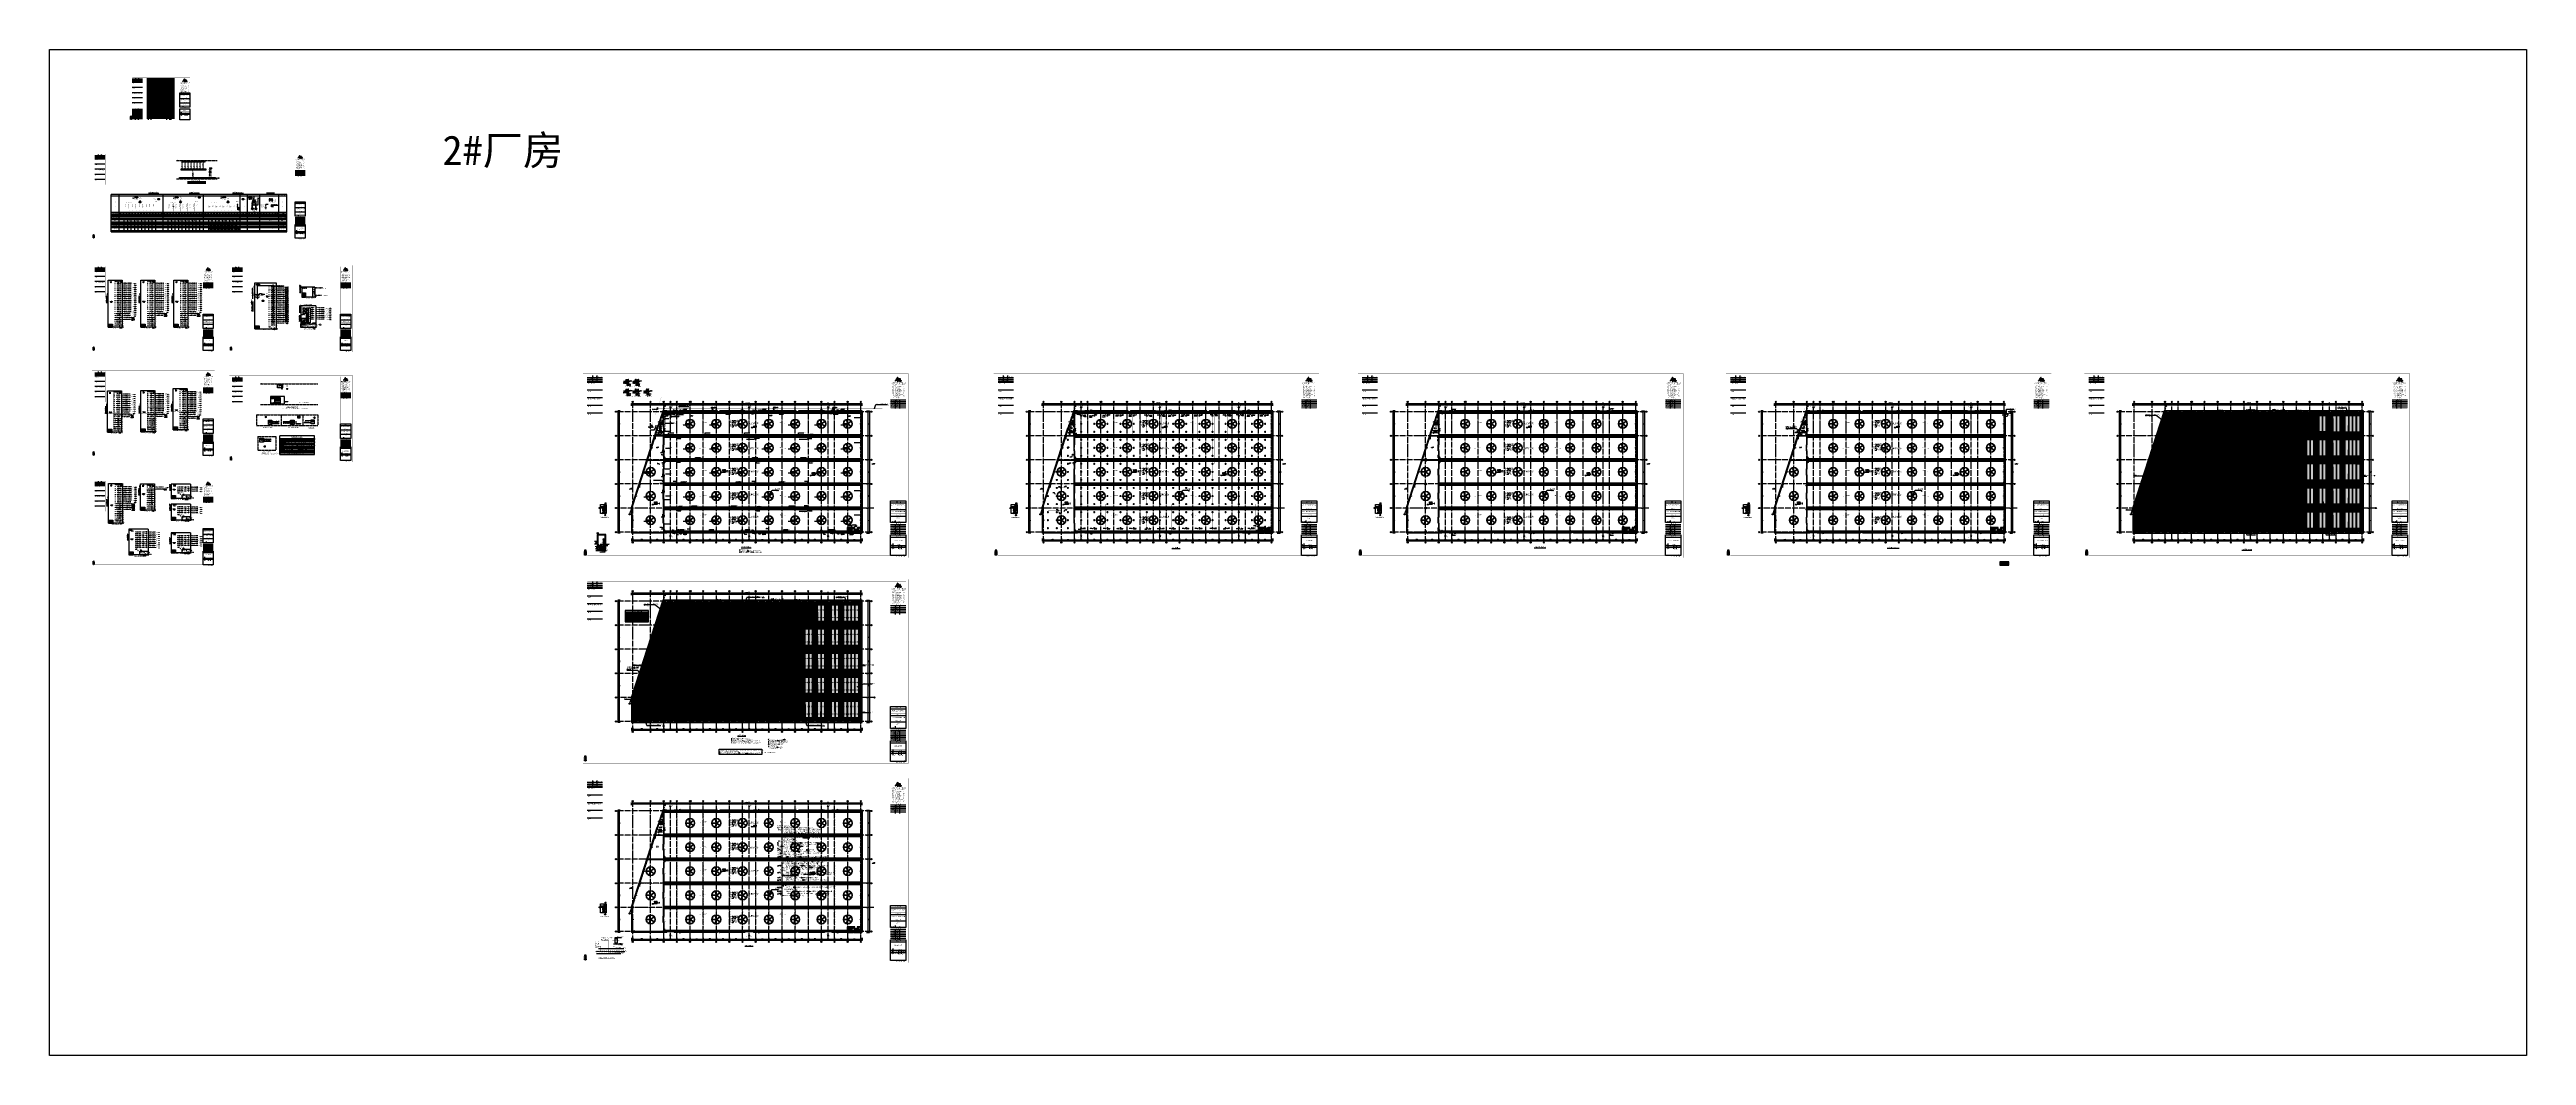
# Model space of a CAD drawing. Extents: x -1396510 to 1250330, y -1892470 to 1623980.
# Drawn here: x -684590 to 1011970, y -1157560 to -468560 of the extents above; entities that cross this region are included whole.
import ezdxf
from ezdxf.enums import TextEntityAlignment as Align
from ezdxf.xclip import XClip

# ---------------------------------------------------------------- set-up
doc = ezdxf.new("R2010")
doc.units = 0
doc.header["$LTSCALE"] = 1000
doc.header["$MEASUREMENT"] = 0
doc.header["$XCLIPFRAME"] = 0
for name, pattern in [('1#标准层核心筒$0$ADE户型核心筒-标准层$0$DASH', [0.35, 0.25, -0.1]), ('10平面$0$DASH', [0.35, 0.25, -0.1]), ('10平面$1$DOTE', [2.42, 2, -0.2, 0.02, -0.2]), ('99', [0]), ('CENTER2', [1.125, 0.75, -0.125, 0.125, -0.125]), ('CONTINOUS', [0]), ('DASH', [0.35, 0.25, -0.1]), ('DASHDOTX2', [2, 1, -0.5, 0, -0.5]), ('DOTE', [2.42, 2, -0.2, 0.02, -0.2]), ('HIDDEN', [9.525, 6.35, -3.175])]:
    doc.linetypes.add(name, pattern=pattern)
doc.layers.get('Defpoints').update_dxf_attribs({"color": 210})
for name, color, linetype in [('-DS 电气', 130, 'Continuous'), ('0-cxFrame', 155, 'Continuous'), ('1', 161, 'Continuous'), ('10平面$0$WINDOW', 4, 'Continuous'), ('10平面$1$A-AXIS-DOTE', 14, '10平面$1$DOTE'), ('99平面图例外参$0$A-HATCH-2', 251, 'Continuous'), ('A-AXIS-D', 1, 'Continuous'), ('A-AXIS-DOTE', 14, 'DOTE'), ('A-AXIS-DP', 126, 'Continuous'), ('A-AXIS-SYMB', 3, 'Continuous'), ('A-DRAIN', 142, 'Continuous'), ('A-HATCH-2', 251, 'Continuous'), ('A-HRAIL', 173, 'Continuous'), ('A-LIN-V', 9, 'Continuous'), ('A-SFCE', 30, 'Continuous'), ('A-TEXT', 61, 'Continuous'), ('A-WC', 223, 'Continuous'), ('A-WINDOW', 140, 'Continuous'), ('A-防火门窗', 1, 'Continuous'), ('AS-COLN', 6, 'Continuous'), ('AS-WALL', 40, 'Continuous'), ('AS-结构边线层', 200, 'Continuous'), ('AXIS', 3, 'Continuous'), ('AXIS_TEXT', 7, 'Continuous'), ('CABLETRAY', 4, 'Continuous'), ('CABLETRAY_DIM', 3, 'Continuous'), ('CABLETRAY_FIRE', 1, 'DASH'), ('CABLETRAY_OTHER', 5, 'Continuous'), ('CURTWALL', 4, 'Continuous'), ('DIM-应急', 3, 'Continuous'), ('DIM-接地', 3, 'Continuous'), ('DIM-照明', 3, 'Continuous'), ('DIM-箱柜', 3, 'Continuous'), ('DIM-避雷', 3, 'Continuous'), ('DIM1', 3, 'Continuous'), ('DIM_SYMB', 3, 'Continuous'), ('E-DIMS2', 7, 'Continuous'), ('E-电气标注', 84, 'Continuous'), ('ELEMENT', 3, 'Continuous'), ('EQUIP', 3, 'Continuous'), ('EQUIP-动力', 3, 'Continuous'), ('EQUIP-应急', 3, 'Continuous'), ('EQUIP-插座', 3, 'Continuous'), ('EQUIP-消防', 3, 'Continuous'), ('EQUIP-照明', 3, 'Continuous'), ('EQUIP-箱柜', 3, 'Continuous'), ('FH-tri', 180, 'Continuous'), ('LWIRE', 4, 'Continuous'), ('PUB_TEXT', 7, 'Continuous'), ('qianming', 155, 'Continuous'), ('SHTLN', 4, 'Continuous'), ('SPACE', 7, 'Continuous'), ('SPACE_HATCH', 8, 'Continuous'), ('TEL_DIM', 3, 'Continuous'), ('TEL_HATCH', 8, 'Continuous'), ('TEL_LEAD', 3, 'Continuous'), ('TEL_SYMB', 3, 'Continuous'), ('TEL_TAB', 7, 'Continuous'), ('TEL_TEXT', 7, 'Continuous'), ('WALL', 2, 'Continuous'), ('WIRE-接地', 4, 'Continuous'), ('WIRE-消防', 5, 'DASH'), ('WIRE-照明', 1, 'Continuous'), ('WIRE-避雷', 4, 'Continuous'), ('参考线', 8, 'Continuous'), ('外框', 1, 'HIDDEN'), ('建-墙-幕', 4, 'Continuous'), ('建-房间', 7, 'Continuous'), ('建-文字', 7, 'Continuous'), ('建-标高', 3, 'Continuous'), ('建-窗', 4, 'Continuous'), ('建-箭头', 3, 'Continuous'), ('建-门', 4, 'Continuous'), ('暖通', 7, 'Continuous'), ('标注', 6, 'Continuous'), ('灯具', 1, 'Continuous'), ('电气', 7, 'Continuous'), ('电气标注', 6, 'Continuous'), ('电气系统图', 7, 'Continuous'), ('立面轮廓', 6, 'Continuous'), ('系统标准字体', 2, 'Continuous'), ('经纶图框—文字', 3, 'Continuous'), ('结_梁', 125, 'CONTINOUS'), ('虹吸溢流', 3, 'Continuous'), ('虹吸雨水斗', 6, 'Continuous'), ('虹吸雨水标注XT', 7, 'Continuous')]:
    doc.layers.add(name, color=color, linetype=linetype)
doc.layers.add('0-cxText', color=131, linetype='Continuous', lineweight=25)
doc.layers.add('成型线', color=3, linetype='Continuous', lineweight=18)
doc.layers.add('A-云线2', color=3, linetype='Continuous', plot=False)
doc.layers.add('A-加建区域', color=47, linetype='Continuous', plot=False)
doc.styles.add('-宋体', font='', dxfattribs={"width": 0.8})
doc.styles.add('-黑体', font='simhei.ttf', dxfattribs={"width": 0.8})
doc.styles.add('_HZTXT', font='bzxw.shx', dxfattribs={"width": 0.8, "bigfont": 'bzhz.shx'})
doc.styles.add('_TCH_AXIS', font='COMPLEX', dxfattribs={"bigfont": 'GBCBIG'})
doc.styles.add('_TCH_DIM', font='SIMPLEX', dxfattribs={"bigfont": 'GBCBIG'})
doc.styles.add('_TCH_DIM_T3', font='SIMPLEX', dxfattribs={"width": 0.705882, "bigfont": 'GBCBIG'})
doc.styles.add('_TCH_LABEL', font='COMPLEX', dxfattribs={"bigfont": 'GBCBIG'})
doc.styles.add('_TCH_SPACE', font='SIMPLEX', dxfattribs={"height": 5, "bigfont": 'GBCBIG'})
doc.styles.add('_TCH_WINDOW', font='SIMPLEX', dxfattribs={"height": 3.5, "bigfont": 'GBCBIG'})
doc.styles.add('_TEL_ATTDEF', font='GBENOR', dxfattribs={"width": 0.8, "height": 3, "bigfont": 'GBCBIG'})
doc.styles.add('_TEL_DIM', font='SIMPLEX', dxfattribs={"width": 0.8, "height": 3.5, "bigfont": 'HZTXT'})
doc.styles.add('A-AREA', font='SIMPLEX', dxfattribs={"bigfont": 'GBCBIG'})
doc.styles.add('A-DIM_T3', font='SIMPLEX', dxfattribs={"width": 0.705882, "bigfont": 'GBCBIG'})
doc.styles.add('A-STANDARD', font='SIMPLEX', dxfattribs={"bigfont": 'GBCBIG'})
doc.styles.add('BZHZ', font='bzxw', dxfattribs={"width": 0.8, "bigfont": 'bzhz'})
doc.styles.add('COMPLEX', font='COMPLEX')
doc.styles.add('cx_biaoti', font='')
doc.styles.add('cx_tuming', font='simhei.ttf')
doc.styles.add('cx_tuqian1', font='')
doc.styles.add('DIM_FONT_T3', font='SIMPLEX.shx', dxfattribs={"width": 0.8})
doc.styles.add('GPS', font='gbenor.shx', dxfattribs={"width": 0.8, "bigfont": 'gbcbig.shx'})
doc.styles.add('HZ', font='hz100.shx', dxfattribs={"width": 0.7, "bigfont": 'h-z.shx'})
doc.styles.add('HZTXT5', font='aa.shx', dxfattribs={"width": 0.7, "bigfont": 'hztxt.shx'})
doc.styles.add('ROMANS', font='romans.shx')
doc.styles.add('SJS', font='@jxhc_en.shx', dxfattribs={"width": 0.71, "bigfont": '@jxhc_cn.shx'})
doc.styles.get("Standard").update_dxf_attribs({"font": 'gbenor.shx', "bigfont": 'gbcbig.shx'})
doc.styles.add('SYS', font='txt', dxfattribs={"width": 0.7})
doc.styles.add('TG_LINETYPE', font='SIMPLEX', dxfattribs={"width": 0.8, "height": 3, "bigfont": 'HZTXT'})
doc.styles.add('TKJY_宋体', font='', dxfattribs={"width": 0.8})
doc.styles.add('TS', font='tssdeng.shx', dxfattribs={"width": 0.9, "bigfont": 'tssdchn.shx'})
doc.styles.add('图框宋体', font='', dxfattribs={"width": 0.75})
doc.styles.add('宋体', font='')
doc.styles.add('标注', font='bzxw', dxfattribs={"width": 0.8, "bigfont": 'bzhz'})
doc.styles.add('系统-280', font='romanc.shx', dxfattribs={"width": 0.8, "height": 280, "bigfont": 'GBHZFS.shx'})
doc.styles.add('黑体', font='simhei.ttf', dxfattribs={"height": 12})
doc.styles.get('-宋体').set_extended_font_data('SimSun')
doc.styles.get('cx_biaoti').set_extended_font_data('SimSun')
doc.styles.get('cx_tuqian1').set_extended_font_data('SimSun')
doc.styles.get('TKJY_宋体').set_extended_font_data('SimSun')
doc.styles.get('图框宋体').set_extended_font_data('SimSun')
doc.styles.get('宋体').set_extended_font_data('SimSun')
doc.linetypes.add('TG_G', pattern='A,1,-0.3,["G",TG_LINETYPE,S=0.1,R=0,X=-0.25,Y=-0.15],0', length=1.3)
doc.linetypes.add('TG_X', pattern='A,1,-0.3,["X",TG_LINETYPE,S=0.1,R=0,X=-0.25,Y=-0.15],0', length=1.3)
doc.linetypes.add('TG_Y', pattern='A,1,-0.3,["Y",TG_LINETYPE,S=0.1,R=0,X=-0.25,Y=-0.15],0', length=1.3)
doc.linetypes.add('TG_YJ', pattern='A,1,-0.6,["YJ",TG_LINETYPE,S=0.1,R=0,X=-0.6,Y=-0.15],0', length=1.6)
doc.dimstyles.new('_TCH_ARCH&&100', dxfattribs={"dimtxt": 297.5, "dimasz": 100, "dimexe": 100, "dimexo": 100, "dimgap": 126.25, "dimtad": 1, "dimdec": 0, "dimzin": 0, "dimdsep": 46, "dimtxsty": '_TCH_DIM_T3', "dimblk": 'ARCHTICK', "dimcen": 0.09, "dimclrt": 7, "dimazin": 2, "dimtfac": 1, "dimtdec": 0, "dimtix": 1, "dimtmove": 2, "dimatfit": 3, "dimfxl": 0, "dimtolj": 1, "dimtzin": 0, "dimarcsym": 0})
doc.dimstyles.new('_TCH_ARCH&&80', dxfattribs={"dimtxt": 238, "dimasz": 80, "dimexe": 80, "dimexo": 80, "dimgap": 101, "dimtad": 1, "dimdec": 0, "dimzin": 0, "dimdsep": 46, "dimtxsty": '_TCH_DIM_T3', "dimblk": 'ARCHTICK', "dimcen": 0.09, "dimclrt": 7, "dimazin": 2, "dimtfac": 1, "dimtdec": 0, "dimtix": 1, "dimtmove": 2, "dimatfit": 3, "dimfxl": 0, "dimtolj": 1, "dimtzin": 0, "dimarcsym": 0})
doc.dimstyles.new('_TCH_ARROW&&80', dxfattribs={"dimtxt": 238, "dimasz": 160, "dimexe": 200, "dimexo": 240, "dimgap": 101, "dimtad": 1, "dimdec": 0, "dimzin": 0, "dimdsep": 46, "dimtxsty": '_TCH_DIM_T3', "dimcen": 0.09, "dimclrt": 7, "dimazin": 2, "dimtfac": 1, "dimtdec": 0, "dimtix": 1, "dimtmove": 2, "dimatfit": 3, "dimfxl": 0, "dimtolj": 1, "dimtzin": 0, "dimarcsym": 0})
doc.dimstyles.new('A-DIM&&100', dxfattribs={"dimtxt": 297.5, "dimasz": 100, "dimexe": 100, "dimexo": 100, "dimgap": 126.25, "dimtad": 1, "dimdec": 0, "dimzin": 0, "dimdsep": 46, "dimtxsty": 'A-DIM_T3', "dimblk": 'ARCHTICK', "dimcen": 0.09, "dimclrt": 7, "dimazin": 2, "dimtfac": 1, "dimtdec": 0, "dimtix": 1, "dimtmove": 2, "dimatfit": 3, "dimfxl": 0, "dimtolj": 1, "dimtzin": 0, "dimarcsym": 0})
doc.dimstyles.new('DIMN$TCH&&100', dxfattribs={"dimtxt": 300, "dimasz": 100, "dimexe": 250, "dimexo": 300, "dimgap": 150, "dimtad": 1, "dimdec": 0, "dimzin": 0, "dimdsep": 46, "dimtxsty": 'DIM_FONT_T3', "dimblk": 'ARCHTICK', "dimcen": 0.09, "dimclrt": 7, "dimazin": 2, "dimtfac": 1, "dimtdec": 0, "dimtix": 1, "dimtmove": 2, "dimatfit": 3, "dimfxl": 0, "dimtolj": 1, "dimtzin": 0, "dimarcsym": 0})
doc.dimstyles.new('副本 DIMN50', dxfattribs={"dimscale": 0.5, "dimtxt": 300, "dimasz": 70, "dimexe": 100, "dimexo": 150, "dimgap": 75, "dimtad": 1, "dimdec": 0, "dimzin": 0, "dimdsep": 46, "dimtxsty": 'SJS', "dimblk": 'ARCHTICK', "dimcen": 0.09, "dimclrd": 3, "dimclre": 3, "dimclrt": 7, "dimazin": 2, "dimtfac": 1, "dimtdec": 0, "dimtix": 1, "dimtmove": 2, "dimatfit": 3, "dimldrblk": 'ARCHTICK', "dimfxl": 0, "dimtolj": 1, "dimtzin": 0, "dimarcsym": 0})
pattern_1 = [(90, (-214845.8, -722570), (-317.5, 0), [])]
pattern_2 = [(90, (-214845.8, -722570), (-635, 0), [])]
pattern_3 = [(0, (0, 0), (187.5, 187.5), [187.5, -187.5]), (0, (0, 70.31), (187.5, 187.5), [187.5, -187.5]), (0, (0, 140.62), (187.5, 187.5), [187.5, -187.5]), (90, (23.44, 164.06), (-187.5, 187.5), [187.5, -187.5]), (90, (93.75, 164.06), (-187.5, 187.5), [187.5, -187.5]), (90, (164.06, 164.06), (-187.5, 187.5), [187.5, -187.5])]

# ---------------------------------------------------------------- blocks, each defined once
blk = doc.blocks.new('_ArchTick')
at = {"color": 0, "linetype": 'ByBlock', "const_width": 0.4}
blk.add_lwpolyline([(-0.5, -0.5), (0.5, 0.5)], dxfattribs=at)
blk = doc.blocks.new('*D544')
at = {"layer": 'A-AXIS-D', "color": 0, "lineweight": -2, "transparency": 16777216}
for p, q in [((-8606, -82500), (-9428, -82500)), ((-8606, -83150), (-9428, -83150)), ((-9328, -82500), (-9328, -83150))]:
    blk.add_line(p, q, dxfattribs=at)
at = {"layer": 'Defpoints', "color": 0, "transparency": 16777216}
for p in [(-9328, -83150), (-8506, -82500), (-8506, -83150)]:
    blk.add_point(p, dxfattribs=at)
at = {"layer": 'A-AXIS-D', "color": 0, "lineweight": -2, "transparency": 16777216, "xscale": 100, "yscale": 100, "zscale": 100}
for p, rotation in [((-9328, -82500), 90), ((-9328, -83150), 270)]:
    blk.add_blockref('_ArchTick', p, dxfattribs=dict(at, rotation=rotation))
at = {"layer": 'A-AXIS-D', "color": 7, "transparency": 16777216, "insert": (-9053, -82825), "char_height": 297.5, "attachment_point": 5, "rotation": 270, "style": '_TCH_DIM_T3'}
blk.add_mtext('\\A1;650', dxfattribs=at)
blk = doc.blocks.new('*D545')
at = {"layer": 'A-AXIS-D', "color": 0, "lineweight": -2, "transparency": 16777216}
for p, q in [((-8606, -66000), (-9428, -66000)), ((-9328, -66000), (-9328, -82500)), ((-8606, -82500), (-9428, -82500))]:
    blk.add_line(p, q, dxfattribs=at)
at = {"layer": 'Defpoints', "color": 0, "transparency": 16777216}
for p in [(-8506, -66000), (-9328, -82500), (-8506, -82500)]:
    blk.add_point(p, dxfattribs=at)
at = {"layer": 'A-AXIS-D', "color": 0, "lineweight": -2, "transparency": 16777216, "xscale": 100, "yscale": 100, "zscale": 100}
for p, rotation in [((-9328, -66000), 90), ((-9328, -82500), 270)]:
    blk.add_blockref('_ArchTick', p, dxfattribs=dict(at, rotation=rotation))
at = {"layer": 'A-AXIS-D', "color": 7, "transparency": 16777216, "insert": (-9053, -74250), "char_height": 297.5, "attachment_point": 5, "rotation": 270, "style": '_TCH_DIM_T3'}
blk.add_mtext('\\A1;16500', dxfattribs=at)
blk = doc.blocks.new('*D546')
at = {"layer": 'A-AXIS-D', "color": 0, "lineweight": -2, "transparency": 16777216}
for p, q in [((-8606, -49500), (-9428, -49500)), ((-9328, -49500), (-9328, -66000)), ((-8606, -66000), (-9428, -66000))]:
    blk.add_line(p, q, dxfattribs=at)
at = {"layer": 'Defpoints', "color": 0, "transparency": 16777216}
for p in [(-8506, -49500), (-9328, -66000), (-8506, -66000)]:
    blk.add_point(p, dxfattribs=at)
at = {"layer": 'A-AXIS-D', "color": 0, "lineweight": -2, "transparency": 16777216, "xscale": 100, "yscale": 100, "zscale": 100}
for p, rotation in [((-9328, -49500), 90), ((-9328, -66000), 270)]:
    blk.add_blockref('_ArchTick', p, dxfattribs=dict(at, rotation=rotation))
at = {"layer": 'A-AXIS-D', "color": 7, "transparency": 16777216, "insert": (-9053, -57750), "char_height": 297.5, "attachment_point": 5, "rotation": 270, "style": '_TCH_DIM_T3'}
blk.add_mtext('\\A1;16500', dxfattribs=at)
blk = doc.blocks.new('*D547')
at = {"layer": 'A-AXIS-D', "color": 0, "lineweight": -2, "transparency": 16777216}
for p, q in [((-8606, -33000), (-9428, -33000)), ((-9328, -33000), (-9328, -49500)), ((-8606, -49500), (-9428, -49500))]:
    blk.add_line(p, q, dxfattribs=at)
at = {"layer": 'Defpoints', "color": 0, "transparency": 16777216}
for p in [(-8506, -33000), (-9328, -49500), (-8506, -49500)]:
    blk.add_point(p, dxfattribs=at)
at = {"layer": 'A-AXIS-D', "color": 0, "lineweight": -2, "transparency": 16777216, "xscale": 100, "yscale": 100, "zscale": 100}
for p, rotation in [((-9328, -33000), 90), ((-9328, -49500), 270)]:
    blk.add_blockref('_ArchTick', p, dxfattribs=dict(at, rotation=rotation))
at = {"layer": 'A-AXIS-D', "color": 7, "transparency": 16777216, "insert": (-9053, -41250), "char_height": 297.5, "attachment_point": 5, "rotation": 270, "style": '_TCH_DIM_T3'}
blk.add_mtext('\\A1;16500', dxfattribs=at)
blk = doc.blocks.new('*D548')
at = {"layer": 'A-AXIS-D', "color": 0, "lineweight": -2, "transparency": 16777216}
for p, q in [((-8606, -16500), (-9428, -16500)), ((-9328, -16500), (-9328, -33000)), ((-8606, -33000), (-9428, -33000))]:
    blk.add_line(p, q, dxfattribs=at)
at = {"layer": 'Defpoints', "color": 0, "transparency": 16777216}
for p in [(-8506, -16500), (-9328, -33000), (-8506, -33000)]:
    blk.add_point(p, dxfattribs=at)
at = {"layer": 'A-AXIS-D', "color": 0, "lineweight": -2, "transparency": 16777216, "xscale": 100, "yscale": 100, "zscale": 100}
for p, rotation in [((-9328, -16500), 90), ((-9328, -33000), 270)]:
    blk.add_blockref('_ArchTick', p, dxfattribs=dict(at, rotation=rotation))
at = {"layer": 'A-AXIS-D', "color": 7, "transparency": 16777216, "insert": (-9053, -24750), "char_height": 297.5, "attachment_point": 5, "rotation": 270, "style": '_TCH_DIM_T3'}
blk.add_mtext('\\A1;16500', dxfattribs=at)
blk = doc.blocks.new('*D549')
at = {"layer": 'A-AXIS-D', "color": 0, "lineweight": -2, "transparency": 16777216}
for p, q in [((-8606, 0), (-9428, 0)), ((-9328, 0), (-9328, -16500)), ((-8606, -16500), (-9428, -16500))]:
    blk.add_line(p, q, dxfattribs=at)
at = {"layer": 'Defpoints', "color": 0, "transparency": 16777216}
for p in [(-8506, 0), (-9328, -16500), (-8506, -16500)]:
    blk.add_point(p, dxfattribs=at)
at = {"layer": 'A-AXIS-D', "color": 0, "lineweight": -2, "transparency": 16777216, "xscale": 100, "yscale": 100, "zscale": 100}
for p, rotation in [((-9328, 0), 90), ((-9328, -16500), 270)]:
    blk.add_blockref('_ArchTick', p, dxfattribs=dict(at, rotation=rotation))
at = {"layer": 'A-AXIS-D', "color": 7, "transparency": 16777216, "insert": (-9053, -8250), "char_height": 297.5, "attachment_point": 5, "rotation": 270, "style": '_TCH_DIM_T3'}
blk.add_mtext('\\A1;16500', dxfattribs=at)
blk = doc.blocks.new('*D550')
at = {"layer": 'A-AXIS-D', "color": 0, "lineweight": -2, "transparency": 16777216}
for p, q in [((-8606, 650), (-9428, 650)), ((-8606, 0), (-9428, 0)), ((-9328, 650), (-9328, 0))]:
    blk.add_line(p, q, dxfattribs=at)
at = {"layer": 'Defpoints', "color": 0, "transparency": 16777216}
for p in [(-9328, 0), (-8506, 650), (-8506, 0)]:
    blk.add_point(p, dxfattribs=at)
at = {"layer": 'A-AXIS-D', "color": 0, "lineweight": -2, "transparency": 16777216, "xscale": 100, "yscale": 100, "zscale": 100}
for p, rotation in [((-9328, 650), 90), ((-9328, 0), 270)]:
    blk.add_blockref('_ArchTick', p, dxfattribs=dict(at, rotation=rotation))
at = {"layer": 'A-AXIS-D', "color": 7, "transparency": 16777216, "insert": (-9053, 325), "char_height": 297.5, "attachment_point": 5, "rotation": 270, "style": '_TCH_DIM_T3'}
blk.add_mtext('\\A1;650', dxfattribs=at)
blk = doc.blocks.new('*D551')
at = {"layer": 'A-AXIS-D', "color": 0, "lineweight": -2, "transparency": 16777216}
for p, q in [((160194, 650), (161210, 650)), ((161110, 650), (161110, 0)), ((160194, 0), (161210, 0))]:
    blk.add_line(p, q, dxfattribs=at)
at = {"layer": 'Defpoints', "color": 0, "transparency": 16777216}
for p in [(160094, 650), (160094, 0), (161110, 0)]:
    blk.add_point(p, dxfattribs=at)
at = {"layer": 'A-AXIS-D', "color": 0, "lineweight": -2, "transparency": 16777216, "xscale": 100, "yscale": 100, "zscale": 100}
for p, rotation in [((161110, 650), 90), ((161110, 0), 270)]:
    blk.add_blockref('_ArchTick', p, dxfattribs=dict(at, rotation=rotation))
at = {"layer": 'A-AXIS-D', "color": 7, "transparency": 16777216, "insert": (161385, 325), "char_height": 297.5, "attachment_point": 5, "rotation": 270, "style": 'A-DIM_T3'}
blk.add_mtext('\\A1;650', dxfattribs=at)
blk = doc.blocks.new('*D552')
at = {"layer": 'A-AXIS-D', "color": 0, "lineweight": -2, "transparency": 16777216}
for p, q in [((160194, 0), (161210, 0)), ((160194, -16500), (161210, -16500)), ((161110, 0), (161110, -16500))]:
    blk.add_line(p, q, dxfattribs=at)
at = {"layer": 'Defpoints', "color": 0, "transparency": 16777216}
for p in [(160094, 0), (160094, -16500), (161110, -16500)]:
    blk.add_point(p, dxfattribs=at)
at = {"layer": 'A-AXIS-D', "color": 0, "lineweight": -2, "transparency": 16777216, "xscale": 100, "yscale": 100, "zscale": 100}
for p, rotation in [((161110, 0), 90), ((161110, -16500), 270)]:
    blk.add_blockref('_ArchTick', p, dxfattribs=dict(at, rotation=rotation))
at = {"layer": 'A-AXIS-D', "color": 7, "transparency": 16777216, "insert": (161385, -8250), "char_height": 297.5, "attachment_point": 5, "rotation": 270, "style": 'A-DIM_T3'}
blk.add_mtext('\\A1;16500', dxfattribs=at)
blk = doc.blocks.new('*D553')
at = {"layer": 'A-AXIS-D', "color": 0, "lineweight": -2, "transparency": 16777216}
for p, q in [((160194, -16500), (161210, -16500)), ((161110, -16500), (161110, -33000)), ((160194, -33000), (161210, -33000))]:
    blk.add_line(p, q, dxfattribs=at)
at = {"layer": 'Defpoints', "color": 0, "transparency": 16777216}
for p in [(160094, -16500), (160094, -33000), (161110, -33000)]:
    blk.add_point(p, dxfattribs=at)
at = {"layer": 'A-AXIS-D', "color": 0, "lineweight": -2, "transparency": 16777216, "xscale": 100, "yscale": 100, "zscale": 100}
for p, rotation in [((161110, -16500), 90), ((161110, -33000), 270)]:
    blk.add_blockref('_ArchTick', p, dxfattribs=dict(at, rotation=rotation))
at = {"layer": 'A-AXIS-D', "color": 7, "transparency": 16777216, "insert": (161385, -24750), "char_height": 297.5, "attachment_point": 5, "rotation": 270, "style": 'A-DIM_T3'}
blk.add_mtext('\\A1;16500', dxfattribs=at)
blk = doc.blocks.new('*D554')
at = {"layer": 'A-AXIS-D', "color": 0, "lineweight": -2, "transparency": 16777216}
for p, q in [((160194, -33000), (161210, -33000)), ((161110, -33000), (161110, -49500)), ((160194, -49500), (161210, -49500))]:
    blk.add_line(p, q, dxfattribs=at)
at = {"layer": 'Defpoints', "color": 0, "transparency": 16777216}
for p in [(160094, -33000), (160094, -49500), (161110, -49500)]:
    blk.add_point(p, dxfattribs=at)
at = {"layer": 'A-AXIS-D', "color": 0, "lineweight": -2, "transparency": 16777216, "xscale": 100, "yscale": 100, "zscale": 100}
for p, rotation in [((161110, -33000), 90), ((161110, -49500), 270)]:
    blk.add_blockref('_ArchTick', p, dxfattribs=dict(at, rotation=rotation))
at = {"layer": 'A-AXIS-D', "color": 7, "transparency": 16777216, "insert": (161385, -41250), "char_height": 297.5, "attachment_point": 5, "rotation": 270, "style": 'A-DIM_T3'}
blk.add_mtext('\\A1;16500', dxfattribs=at)
blk = doc.blocks.new('*D555')
at = {"layer": 'A-AXIS-D', "color": 0, "lineweight": -2, "transparency": 16777216}
for p, q in [((160194, -49500), (161210, -49500)), ((161110, -49500), (161110, -66000)), ((160194, -66000), (161210, -66000))]:
    blk.add_line(p, q, dxfattribs=at)
at = {"layer": 'Defpoints', "color": 0, "transparency": 16777216}
for p in [(160094, -49500), (160094, -66000), (161110, -66000)]:
    blk.add_point(p, dxfattribs=at)
at = {"layer": 'A-AXIS-D', "color": 0, "lineweight": -2, "transparency": 16777216, "xscale": 100, "yscale": 100, "zscale": 100}
for p, rotation in [((161110, -49500), 90), ((161110, -66000), 270)]:
    blk.add_blockref('_ArchTick', p, dxfattribs=dict(at, rotation=rotation))
at = {"layer": 'A-AXIS-D', "color": 7, "transparency": 16777216, "insert": (161385, -57750), "char_height": 297.5, "attachment_point": 5, "rotation": 270, "style": 'A-DIM_T3'}
blk.add_mtext('\\A1;16500', dxfattribs=at)
blk = doc.blocks.new('*D556')
at = {"layer": 'A-AXIS-D', "color": 0, "lineweight": -2, "transparency": 16777216}
for p, q in [((160194, -66000), (161210, -66000)), ((161110, -66000), (161110, -82500)), ((160194, -82500), (161210, -82500))]:
    blk.add_line(p, q, dxfattribs=at)
at = {"layer": 'Defpoints', "color": 0, "transparency": 16777216}
for p in [(160094, -66000), (160094, -82500), (161110, -82500)]:
    blk.add_point(p, dxfattribs=at)
at = {"layer": 'A-AXIS-D', "color": 0, "lineweight": -2, "transparency": 16777216, "xscale": 100, "yscale": 100, "zscale": 100}
for p, rotation in [((161110, -66000), 90), ((161110, -82500), 270)]:
    blk.add_blockref('_ArchTick', p, dxfattribs=dict(at, rotation=rotation))
at = {"layer": 'A-AXIS-D', "color": 7, "transparency": 16777216, "insert": (161385, -74250), "char_height": 297.5, "attachment_point": 5, "rotation": 270, "style": 'A-DIM_T3'}
blk.add_mtext('\\A1;16500', dxfattribs=at)
blk = doc.blocks.new('*D557')
at = {"layer": 'A-AXIS-D', "color": 0, "lineweight": -2, "transparency": 16777216}
for p, q in [((160194, -82500), (161210, -82500)), ((160194, -83150), (161210, -83150)), ((161110, -82500), (161110, -83150))]:
    blk.add_line(p, q, dxfattribs=at)
at = {"layer": 'Defpoints', "color": 0, "transparency": 16777216}
for p in [(160094, -82500), (160094, -83150), (161110, -83150)]:
    blk.add_point(p, dxfattribs=at)
at = {"layer": 'A-AXIS-D', "color": 0, "lineweight": -2, "transparency": 16777216, "xscale": 100, "yscale": 100, "zscale": 100}
for p, rotation in [((161110, -82500), 90), ((161110, -83150), 270)]:
    blk.add_blockref('_ArchTick', p, dxfattribs=dict(at, rotation=rotation))
at = {"layer": 'A-AXIS-D', "color": 7, "transparency": 16777216, "insert": (161385, -82825), "char_height": 297.5, "attachment_point": 5, "rotation": 270, "style": 'A-DIM_T3'}
blk.add_mtext('\\A1;650', dxfattribs=at)
blk = doc.blocks.new('清洁间')
at = {"layer": 'A-AXIS-DOTE', "color": 0, "linetype": 'DASH'}
blk.add_lwpolyline([(2044571, 1694020), (2045331, 1694020)], dxfattribs=at)
at = {"layer": 'A-WC', "color": 0}
for points in [[(2045106, 1693770), (2045106, 1694270), (2044606, 1694270), (2044606, 1693770)], [(2045056, 1693820), (2045056, 1694220), (2044656, 1694220), (2044656, 1693820)]]:
    blk.add_lwpolyline(points, close=True, dxfattribs=at)
for points in [[(2044828, 1694048), (2044656, 1694220)], [(2044656, 1693820), (2044828, 1693991)], [(2044884, 1694048), (2045056, 1694220)], [(2045056, 1693820), (2044884, 1693991)]]:
    blk.add_lwpolyline(points, dxfattribs=at)
blk.add_circle((2044856, 1694020), 40, dxfattribs=at)
blk = doc.blocks.new('厕卫')
at = {"layer": 'A-AXIS-DOTE', "color": 0, "linetype": 'DASH'}
blk.add_line((50, -823), (50, 272), dxfattribs=at)
at = {"layer": 'A-WC', "color": 0}
for p, q in [((350, -1097), (-170, -1397)), ((190, -470), (-90, -470)), ((-60, -40), (-60, -470)), ((150, -30), (-50, -30)), ((160, -470), (160, -40))]:
    blk.add_line(p, q, dxfattribs=at)
blk.add_lwpolyline([(-400, 203), (-400, -1097), (500, -1097), (500, 203)], close=True, dxfattribs=at)
blk.add_lwpolyline([(190, -40, 0.41421356), (150, 0), (-50, 0, 0.41421356), (-90, -40), (-90, -480, 0.41421356), (20, -590), (80, -590, 0.41421356), (190, -480)], format="xyb", close=True, dxfattribs=at)
blk.add_circle((50, -359), 20, dxfattribs=at)
for centre, radius, start, end in [((350, -1097), 600, 180, 209.999883), ((-50, -40), 10, 90, 180), ((150, -40), 10, 0, 90)]:
    blk.add_arc(centre, radius, start, end, dxfattribs=at)
for p in [(50, 0), (50, -359)]:
    blk.add_point(p, dxfattribs=at)
blk = doc.blocks.new('$lvtry$00000224')
at = {"color": 0}
for p, q in [((-363, 0), (-363, -300)), ((-338, 0), (-363, 0)), ((-338, -300), (-363, -300)), ((-338, 0), (-338, -300)), ((337, 0), (337, -300)), ((362, 0), (337, 0)), ((362, -300), (337, -300)), ((362, 0), (362, -300))]:
    blk.add_line(p, q, dxfattribs=at)
at = {"color": 0, "elevation": 0}
blk.add_lwpolyline([(-205, -131), (-205, 0), (205, 0), (205, -131, 0.26806819), (51, -263, -0.31776512), (0, -300, -0.31776512), (-51, -263, 0.26806819)], format="xyb", close=True, dxfattribs=at)
at = {"color": 0}
blk.add_circle((0, -182, 0), 20, dxfattribs=at)
for centre, radius, start, end in [((-152, -115, 0), 10, 114.108387, 248.139396), ((5, -466, 0), 395, 66.667515, 114.108387), ((-243, -341, 0), 233, 19.263942, 68.139396), ((0, -256, 0), 24, 199.263942, 269.499839), ((0, -256, 0), 24, 270.500161, 340.736058), ((243, -341, 0), 233, 110.494108, 160.736058), ((158, -113, 0), 10, 290.494108, 66.667515)]:
    blk.add_arc(centre, radius, start, end, dxfattribs=at)
blk.add_point((0, -182, 0), dxfattribs=at)
at = {"layer": 'A-AXIS-DOTE', "color": 0}
blk.add_lwpolyline([(0, 153), (0, -367)], dxfattribs=at)
blk = doc.blocks.new('小便器')
at = {"layer": 'A-WC', "color": 8, "xscale": -1, "rotation": 89.99999999999999}
blk.add_blockref('$lvtry$00000224', (2044606, 1695654), dxfattribs=at)
blk = doc.blocks.new('45345')
at = {"layer": 'A-WC'}
h = blk.add_hatch(dxfattribs=at)
h.set_pattern_fill('ANSI31', color=0, scale=10)
h.set_pattern_definition([(30, (40598742844.535, 3385776346.45), (-7.9375, 13.74815), [])])
edge = h.paths.add_edge_path()
edge.add_arc((40598742441.347763, 3385774511.717568), 50, 0, 360)
at = {"layer": 'A-WC', "color": 0}
blk.add_circle((40598742441.347763, 3385774511.717568), 50, dxfattribs=at)
blk = doc.blocks.new('343243')
at = {"layer": '10平面$1$A-AXIS-DOTE', "color": 0}
blk.add_lwpolyline([(-137039, 783550), (-137039, 784210)], dxfattribs=at)
at = {"layer": 'A-WC', "color": 0}
for p, q in [((-137176, 783694), (-137103, 783694)), ((-137139, 783657), (-137139, 783731)), ((-137084, 783875), (-136994, 783875)), ((-137071, 783707), (-137056, 783814)), ((-137064, 783668), (-137071, 783707)), ((-137064, 783668), (-137056, 783814)), ((-137064, 783668), (-137014, 783668)), ((-137063, 783687), (-137015, 783687)), ((-137056, 783814), (-137022, 783814)), ((-137056, 783804), (-137022, 783804)), ((-137039, 783830), (-137039, 783920)), ((-137014, 783668), (-137022, 783814)), ((-137008, 783707), (-137022, 783814)), ((-137014, 783668), (-137008, 783707)), ((-136976, 783694), (-136903, 783694)), ((-136939, 783657), (-136939, 783731))]:
    blk.add_line(p, q, dxfattribs=at)
for points in [[(-137069, 783721, -0.05503366), (-137132, 783735, -0.0888494), (-137208, 783776, -0.1049875), (-137263, 783843, -0.12017037), (-137282, 783920, -0.12017037), (-137263, 783997, -0.1049875), (-137208, 784064, -0.0888494), (-137132, 784105, -0.08005155), (-137039, 784120, -0.08005155)], [(-137065, 783751, -0.05606645), (-137123, 783763, -0.0888494), (-137190, 783800, -0.1049875), (-137237, 783857, -0.12017037), (-137252, 783920, -0.12017037), (-137237, 783983, -0.1049875), (-137190, 784040, -0.0888494), (-137123, 784077, -0.08005155), (-137039, 784090, -0.08005155)], [(-137039, 784120, -0.08005155), (-136946, 784105, -0.0888494), (-136870, 784064, -0.1049875), (-136815, 783997, -0.12017037), (-136796, 783920, -0.12017037), (-136815, 783843, -0.1049875), (-136870, 783776, -0.0888494), (-136946, 783735, -0.05503366), (-137010, 783721, -0.08005155)], [(-137039, 784090, -0.08005155), (-136956, 784077, -0.0888494), (-136889, 784040, -0.1049875), (-136842, 783983, -0.12017037), (-136826, 783920, -0.12017037), (-136842, 783857, -0.1049875), (-136889, 783800, -0.0888494), (-136956, 783763, -0.05606645), (-137014, 783751, -0.08005155)]]:
    blk.add_lwpolyline(points, format="xyb", dxfattribs=at)
for centre, radius in [((-137139, 783694), 25), ((-137139, 783694), 15), ((-137039, 783875), 30), ((-137039, 783875), 20), ((-136939, 783694), 25), ((-136939, 783694), 15)]:
    blk.add_circle(centre, radius, dxfattribs=at)
for centre, start, end in [((-137040, 783695), 80.525228, 279.474771), ((-137038, 783695), 260.525228, 99.474771)]:
    blk.add_arc(centre, 7.19, start, end, dxfattribs=at)
blk = doc.blocks.new('*U14')
at = {"color": 0}
blk.add_lwpolyline([(500, 0), (500, 1000), (460, 1000), (460, 0)], close=True, dxfattribs=at)
blk.add_arc((500, 0), 1000, 90, 180, dxfattribs=at)
blk = doc.blocks.new('*U13')
at = {"color": 0, "xscale": 0.001, "yscale": 0.001, "zscale": 0.001}
blk.add_blockref('*U14', (0, 0), dxfattribs=at)
blk = doc.blocks.new('*U16')
at = {"color": 0}
blk.add_lwpolyline([(400, 0), (400, 800), (360, 800), (360, 0)], close=True, dxfattribs=at)
blk.add_arc((400, 0), 800, 90, 180, dxfattribs=at)
blk = doc.blocks.new('*U15')
at = {"color": 0, "xscale": 0.00125, "yscale": 0.00125, "zscale": 0.00125}
blk.add_blockref('*U16', (0, 0), dxfattribs=at)
blk = doc.blocks.new('G$CA7A27C8F')
at = {"layer": 'A-AXIS-DOTE', "color": 8}
blk.add_lwpolyline([(2222, -4363), (1702, -4363)], dxfattribs=at)
at = {"layer": 'A-AXIS-SYMB', "color": 8}
for points in [[(-426, 1047, 0, 0, 0), (104, 1517, 0, 64, 0), (-76, 1358, 0, 0, 0)], [(364, -3083, 0, 0, 0), (980, -3473, 0, 64, 0), (777, -3344, 0, 0, 0)], [(1310, -1863, 0, 0, 0), (1840, -1393, 0, 64, 0), (1660, -1552, 0, 0, 0)]]:
    blk.add_lwpolyline(points, format="xyseb", dxfattribs=at)
at = {"layer": 'A-LIN-V', "color": 8}
blk.add_line((2070, 2187), (-1130, 2187), dxfattribs=at)
at = {"layer": 'A-WC', "color": 8}
for p, q in [((1470, -3913), (1470, -2413)), ((2070, -4700), (1770, -4700)), ((1770, -4700), (1770, -4725)), ((2070, -4725), (1770, -4725))]:
    blk.add_line(p, q, dxfattribs=at)
at = {"layer": 'A-WC'}
blk.add_line((2070, -4700), (2070, -4725), dxfattribs=at)
at = {"layer": 'A-WC', "color": 8}
blk.add_lwpolyline([(-1130, 1587), (270, 1587), (270, 2187), (270, 2187)], dxfattribs=at)
at = {"layer": 'A-WC', "color": 8, "elevation": 0}
blk.add_lwpolyline([(1939, -4568), (2070, -4568), (2070, -4158), (1939, -4158, -0.26806819), (1806, -4312, 0.31776512), (1770, -4363, 0.31776512), (1806, -4414, -0.26806819)], format="xyb", close=True, dxfattribs=at)
at = {"layer": 'A-WC', "color": 8}
blk.add_circle((1888, -4363, 0), 20, dxfattribs=at)
for centre, radius, start, end in [((1814, -4363, 0), 24, 109.263942, 179.499839), ((1814, -4363, 0), 24, 180.500161, 250.736058), ((1729, -4120, 0), 233, 289.263942, 339.505892), ((1729, -4606, 0), 233, 21.860604, 70.736058), ((1955, -4515, 0), 10, 201.860604, 335.891613), ((1957, -4205, 0), 10, 23.332485, 159.505892), ((1603, -4358, 0), 395, 335.891613, 23.332485)]:
    blk.add_arc(centre, radius, start, end, dxfattribs=at)
blk.add_point((1888, -4363, 0), dxfattribs=at)
at = {"layer": 'AS-WALL'}
for p, q in [((-1330, 2387), (-1330, -563)), ((-1130, 2387), (-1330, 2387)), ((-1130, 2387), (-1130, -363)), ((2070, 2387), (2070, -363)), ((2270, 2387), (2070, 2387)), ((2270, 2387), (2270, -463)), ((-1330, -563), (-830, -563)), ((-1330, -2213), (-1330, -3963)), ((-830, -2213), (-1330, -2213)), ((-1330, -3963), (-1330, -7213)), ((2270, -7213), (-1330, -7213)), ((-830, -363), (-1130, -363)), ((-1130, -2413), (-1130, -3913)), ((-1130, -2413), (-830, -2413)), ((170, -3913), (-1130, -3913)), ((170, -4013), (-1130, -4013)), ((-1130, -4013), (-1130, -7013)), ((2070, -7013), (-1130, -7013)), ((-830, -563), (-830, -363)), ((-830, -2413), (-830, -2213)), ((370, -363), (170, -363)), ((170, -363), (170, -563)), ((170, -563), (270, -563)), ((270, -2213), (170, -2213)), ((170, -2213), (170, -2413)), ((170, -2413), (370, -2413)), ((170, -4013), (170, -3913)), ((270, -563), (270, -1013)), ((270, -1013), (470, -1013)), ((470, -1813), (270, -1813)), ((270, -1813), (270, -2213)), ((2070, -363), (370, -363)), ((2070, -2413), (370, -2413)), ((470, -1013), (470, -563)), ((2070, -563), (470, -563)), ((470, -2213), (470, -1813)), ((2070, -2213), (470, -2213)), ((2070, -3913), (1470, -3913)), ((1470, -4013), (1470, -3913)), ((2070, -4013), (1470, -4013)), ((2070, -563), (2070, -2213)), ((2070, -2413), (2070, -3913)), ((2070, -4013), (2070, -7013)), ((2270, -463), (2270, -2313)), ((2270, -2313), (2270, -3963)), ((2270, -3963), (2270, -7213))]:
    blk.add_line(p, q, dxfattribs=at)
at = {"layer": '建-门'}
for p, q in [((170, -363), (-830, -363)), ((170, -2413), (-830, -2413)), ((470, -1013), (470, -1813))]:
    blk.add_line(p, q, dxfattribs=at)
at = {"color": 8}
for name, p, rotation in [('厕卫', (1866, 1037), 270), ('厕卫', (1866, 137), 270), ('厕卫', (-928, -4513), 90), ('厕卫', (-928, -5413), 90), ('厕卫', (-928, -6313), 90), ('小便器', (2046676, 1690591), 180), ('小便器', (2046676, 1689891), 180), ('小便器', (2046676, 1689191), 180)]:
    blk.add_blockref(name, p, dxfattribs=dict(at, rotation=rotation))
at = {"layer": 'A-HRAIL', "color": 8, "rotation": 180}
blk.add_blockref('清洁间', (2046676, 1693207), dxfattribs=at)
at = {"layer": 'A-LIN-V', "color": 8, "xscale": -1.5, "yscale": 1.5, "zscale": 1.5}
for p in [(60898113797, -5078660050), (60898115232, -5078665548), (60898115621, -5078662967)]:
    blk.add_blockref('45345', p, dxfattribs=at)
at = {"layer": 'A-WINDOW', "color": 8}
for p, rotation in [((-137370, 785805), 180), ((785700, 133876), 90)]:
    blk.add_blockref('343243', p, dxfattribs=dict(at, rotation=rotation))
at = {"layer": '建-门'}
for name, p, xscale, yscale, zscale, rotation in [('*U13', (-330, -463), 1000, -1000, 199.9999999999999, 180.0000000000208), ('*U13', (-330, -2313), 1000, 1000, 200, 180.0000000000208), ('*U15', (370, -1413), 800, -800, 199.9999999999998, 270)]:
    blk.add_blockref(name, p, dxfattribs=dict(at, xscale=xscale, yscale=yscale, zscale=zscale, rotation=rotation))
at = {"layer": 'A-TEXT', "color": 8, "style": '_TCH_WINDOW'}
for s, p in [('女卫', (-372, 733)), ('男卫', (191, -2836)), ('清洁间', (1028, -1515))]:
    blk.add_text(s, height=231.5, dxfattribs=at).set_placement(p)
blk = doc.blocks.new('A$C34D37DA4')
at = {"color": 0, "ltscale": 0.5}
for points in [[(-250, -108), (250, -108), (250, 392), (-250, 392)], [(-200, -58), (200, -58), (200, 342), (-200, 342)]]:
    blk.add_lwpolyline(points, close=True, dxfattribs=at)
for points in [[(-200, 342), (-28, 171)], [(-200, -58), (-28, 114)], [(28, 171), (200, 342)], [(28, 114), (200, -58)]]:
    blk.add_lwpolyline(points, dxfattribs=at)
blk.add_circle((0, 142), 40, dxfattribs=at)
at = {"layer": 'A-AXIS-DOTE', "color": 0}
blk.add_lwpolyline([(0, 427), (0, -333)], dxfattribs=at)
blk = doc.blocks.new('G$C2F382D44')
at = {"color": 0, "style": 'A-STANDARD'}
for s, p in [('上20吨', (-2949, 425)), ('下5吨', (-2952, -2245))]:
    blk.add_text(s, height=1800, dxfattribs=at).set_placement(p)
blk = doc.blocks.new('10平面$0$$DorLib2D$00000126')
at = {"color": 0, "linetype": 'Continuous'}
for p, q in [((-0.53, 0.5), (-0.53, 0.9)), ((0.53, 0.9), (0.53, 0.5))]:
    blk.add_line(p, q, dxfattribs=at)
at = {"color": 0, "linetype": '10平面$0$DASH'}
for p, q in [((-0.53, 0.9), (0.53, 0.9)), ((-0.53, 0.5), (0.53, 0.5))]:
    blk.add_line(p, q, dxfattribs=at)
blk = doc.blocks.new('WINDOW2DLIB$DYNSTYLE$00000005')
at = {"color": 0}
for points in [[(-0.5, 0.5), (-0.5, -0.5)], [(-0.5, 0.5), (0.5, 0.5)], [(0.5, 0.167), (-0.5, 0.167)], [(0.5, -0.5), (0.5, 0.5)], [(0.5, -0.167), (-0.5, -0.167)], [(-0.5, -0.5), (0.5, -0.5)]]:
    blk.add_lwpolyline(points, dxfattribs=at)
blk = doc.blocks.new('DOOR2DLIB$SYSLIB$00000123')
at = {"color": 0}
for p, q in [((-0.5, 0), (-0.5, 0.3)), ((-0.5, 0), (-0.5, 0.3)), ((-0.5, 0.3), (-0.5, 0.3)), ((0.5, 0), (0.5, 0.8)), ((0.5, 0), (0.5, 0.8)), ((0.5, 0.8), (0.5, 0.8)), ((-0.5, 0), (-0.5, 0)), ((0.5, 0), (0.5, 0))]:
    blk.add_line(p, q, dxfattribs=at)
for centre, radius, start, end in [((-0.5, 0), 0.251, 359.7899, 84.0974), ((0.5, 0), 0.755, 92.2493, 179.7238)]:
    blk.add_arc(centre, radius, start, end, dxfattribs=at)
blk = doc.blocks.new('42343243')
at = {"layer": '10平面$0$WINDOW'}
for p, q in [((-252654, 1222620), (-254154, 1222620)), ((-198654, 1222620), (-200154, 1222620)), ((-144654, 1222620), (-146154, 1222620))]:
    blk.add_line(p, q, dxfattribs=at)
at = {"layer": 'AS-WALL'}
for p, q in [((-254154, 1223170), (-256854, 1223170)), ((-256854, 1222870), (-256854, 1223170)), ((-254454, 1222870), (-256854, 1222870)), ((-254454, 1222320), (-254454, 1222870)), ((-254454, 1222320), (-254154, 1222320)), ((-254154, 1222620), (-254154, 1223170)), ((-254154, 1222320), (-254154, 1222620)), ((-250354, 1223170), (-252654, 1223170)), ((-252654, 1222620), (-252654, 1223170)), ((-252654, 1222620), (-252654, 1222320)), ((-252654, 1222320), (-252354, 1222320)), ((-252354, 1222870), (-250354, 1222870)), ((-252354, 1222320), (-252354, 1222870)), ((-250354, 1222870), (-250354, 1223170)), ((-227154, 1223170), (-229454, 1223170)), ((-229454, 1223170), (-229454, 1222870)), ((-229454, 1222870), (-227454, 1222870)), ((-227454, 1222320), (-227454, 1222870)), ((-227454, 1222320), (-227154, 1222320)), ((-227154, 1222620), (-227154, 1223170)), ((-227154, 1222320), (-227154, 1222620)), ((-225654, 1223170), (-225504, 1223170)), ((-225654, 1223170), (-225654, 1222870)), ((-225654, 1222870), (-225654, 1222870)), ((-225654, 1222620), (-225654, 1222870)), ((-225654, 1222620), (-225654, 1222320)), ((-225654, 1222320), (-225354, 1222320)), ((-223354, 1223170), (-225504, 1223170)), ((-225354, 1222320), (-225354, 1222870)), ((-225354, 1222870), (-223354, 1222870)), ((-223354, 1222870), (-223354, 1223170)), ((-208354, 1223170), (-210654, 1223170)), ((-210654, 1223170), (-210654, 1222870)), ((-210654, 1222870), (-208354, 1222870)), ((-208354, 1222870), (-208354, 1223170)), ((-200154, 1223170), (-202354, 1223170)), ((-202354, 1222870), (-202354, 1223170)), ((-200454, 1222870), (-202354, 1222870)), ((-200454, 1222320), (-200454, 1222870)), ((-200454, 1222320), (-200154, 1222320)), ((-200154, 1222620), (-200154, 1223170)), ((-200154, 1222320), (-200154, 1222620)), ((-196354, 1223170), (-198654, 1223170)), ((-198654, 1222620), (-198654, 1223170)), ((-198654, 1222620), (-198654, 1222320)), ((-198654, 1222320), (-198354, 1222320)), ((-198354, 1222870), (-196354, 1222870)), ((-198354, 1222320), (-198354, 1222870)), ((-196354, 1222870), (-196354, 1223170)), ((-173154, 1223170), (-175454, 1223170)), ((-175454, 1223170), (-175454, 1222870)), ((-175454, 1222870), (-173454, 1222870)), ((-173454, 1222320), (-173454, 1222870)), ((-173454, 1222320), (-173154, 1222320)), ((-173154, 1222620), (-173154, 1223170)), ((-173154, 1222320), (-173154, 1222620)), ((-171654, 1223170), (-171504, 1223170)), ((-171654, 1223170), (-171654, 1222870)), ((-171654, 1222870), (-171654, 1222870)), ((-171654, 1222620), (-171654, 1222870)), ((-171654, 1222620), (-171654, 1222320)), ((-171654, 1222320), (-171354, 1222320)), ((-169354, 1223170), (-171504, 1223170)), ((-171354, 1222320), (-171354, 1222870)), ((-171354, 1222870), (-169354, 1222870)), ((-169354, 1222870), (-169354, 1223170)), ((-153854, 1223170), (-156154, 1223170)), ((-156154, 1223170), (-156154, 1222870)), ((-156154, 1222870), (-153854, 1222870)), ((-153854, 1222870), (-153854, 1223170)), ((-146154, 1223170), (-148854, 1223170)), ((-148854, 1222870), (-148854, 1223170)), ((-146454, 1222870), (-148854, 1222870)), ((-146454, 1222320), (-146454, 1222870)), ((-146454, 1222320), (-146154, 1222320)), ((-146154, 1222620), (-146154, 1223170)), ((-146154, 1222320), (-146154, 1222620)), ((-144654, 1222620), (-144654, 1223170)), ((-137854, 1223170), (-144654, 1223170)), ((-144654, 1222620), (-144654, 1222320)), ((-144654, 1222320), (-144354, 1222320)), ((-144354, 1222320), (-144354, 1222870)), ((-137854, 1222870), (-144354, 1222870)), ((-137854, 1222870), (-137854, 1223170))]:
    blk.add_line(p, q, dxfattribs=at)
at = {"layer": '10平面$0$WINDOW', "zscale": 300}
for name, p, xscale, yscale, rotation in [('10平面$0$$DorLib2D$00000126', (-259354, 1223020), 5000, 300, 179.9999999999992), ('DOOR2DLIB$SYSLIB$00000123', (-253404, 1222470), -1500, -1500, 179.9999999999555), ('10平面$0$$DorLib2D$00000126', (-205254, 1223020), 6000, 300, 180), ('DOOR2DLIB$SYSLIB$00000123', (-199404, 1222470), -1500, -1500, 179.9999999999555), ('10平面$0$$DorLib2D$00000126', (-151354, 1223020), 5000, 300, 180), ('DOOR2DLIB$SYSLIB$00000123', (-145404, 1222470), -1500, -1500, 179.9999999999555)]:
    blk.add_blockref(name, p, dxfattribs=dict(at, xscale=xscale, yscale=yscale, rotation=rotation))
at = {"layer": '建-窗', "zscale": 300}
for p, xscale, yscale, rotation in [((-239904, 1223020), -20900, -300, 359.9999999994902), ((-226404, 1222470), -1500, 300, 179.9999999999555), ((-217004, 1223020), -12700, -300, 359.999999999664), ((-185904, 1223020), -20900, -300, 359.9999999994913), ((-172404, 1222470), -1500, 300, 179.9999999999555), ((-162754, 1223020), -13200, -300, 359.9999999996728)]:
    blk.add_blockref('WINDOW2DLIB$DYNSTYLE$00000005', p, dxfattribs=dict(at, xscale=xscale, yscale=yscale, rotation=rotation))
blk = doc.blocks.new('nt66')
at = {"layer": 'A-HATCH-2', "color": 8}
blk.add_lwpolyline([(-195840, 766870), (-195440, 766870), (-195440, 766758), (-195586, 766758), (-195586, 766182), (-195440, 766182), (-195440, 766070), (-195840, 766070), (-195840, 766182), (-195694, 766182), (-195694, 766758), (-195840, 766758)], close=True, dxfattribs=at)
at = {"layer": 'AS-COLN'}
blk.add_lwpolyline([(-195790, 766820), (-195490, 766820), (-195490, 766808), (-195636, 766808), (-195636, 766132), (-195490, 766132), (-195490, 766120), (-195790, 766120), (-195790, 766132), (-195644, 766132), (-195644, 766808), (-195790, 766808)], close=True, dxfattribs=at)
blk = doc.blocks.new('342343243')
at = {"layer": 'A-AXIS-DP', "color": 5}
blk.add_lwpolyline([(-155704, 832070), (-155404, 832070), (-155404, 832058), (-155550, 832058), (-155550, 831582), (-155404, 831582), (-155404, 831570), (-155704, 831570), (-155704, 831582), (-155558, 831582), (-155558, 832058), (-155704, 832058), (-155704, 832070)], close=True, dxfattribs=at)
at = {"layer": 'A-HATCH-2'}
blk.add_lwpolyline([(-155754, 832120), (-155354, 832120), (-155354, 832008), (-155500, 832008), (-155500, 831632), (-155354, 831632), (-155354, 831520), (-155754, 831520), (-155754, 831632), (-155608, 831632), (-155608, 832008), (-155754, 832008)], close=True, dxfattribs=at)
blk = doc.blocks.new('33333')
for p in [(-68214, -43900), (-59214, -43900), (-50214, -43900), (-41214, -43900), (-32214, -43900), (-23214, -43900), (-14214, -43900), (-5214, -43900), (3786, -43900), (12786, -43900), (21786, -43900), (30786, -43900), (39786, -43900), (48786, -43900), (57786, -43900), (66786, -43900), (-73764, -60400), (-68214, -60400), (-59214, -60400), (-50214, -60400), (-41214, -60400), (-32214, -60400), (-23214, -60400), (-14214, -60400), (-5214, -60400), (3786, -60400), (12786, -60400), (21786, -60400), (30786, -60400), (39786, -60400), (48786, -60400), (57786, -60400), (66786, -60400), (-79117, -76900), (-77214, -76900), (-68214, -76900), (-59214, -76900), (-50214, -76900), (-41214, -76900), (-32214, -76900), (-23214, -76900), (-14214, -76900), (-5214, -76900), (3786, -76900), (12786, -76900), (21786, -76900), (30786, -76900), (39786, -76900), (48786, -76900), (57786, -76900), (66786, -76900), (-84464, -93400), (-77214, -93400), (-68214, -93400), (-59214, -93400), (-50214, -93400), (-41214, -93400), (-32214, -93400), (-23214, -93400), (-14214, -93400), (-5214, -93400), (3786, -93400), (12786, -93400), (21786, -93400), (30786, -93400), (39786, -93400), (48786, -93400), (57786, -93400), (66786, -93400), (-108334, -109900), (-89514, -109900), (-77214, -109900), (-68214, -109900), (-59214, -109900), (-50214, -109900), (-41214, -109900), (-32214, -109900), (-23214, -109900), (-14214, -109900), (-5214, -109900), (3786, -109900), (12786, -109900), (21786, -109900), (30786, -109900), (39786, -109900), (48786, -109900), (57786, -109900), (66786, -109900), (-89514, -126400), (-77214, -126400), (-68214, -126400), (-59214, -126400), (-50214, -126400), (-41214, -126400), (-32214, -126400), (-23214, -126400), (-14214, -126400), (-5214, -126400), (3786, -126400), (12786, -126400), (21786, -126400), (30786, -126400), (39786, -126400), (48786, -126400), (57786, -126400), (66786, -126400)]:
    blk.add_blockref('nt66', p)
at = {"layer": 'A-AXIS-DP', "rotation": 270}
for p in [(-1098624, 558766), (-960674, 558766), (-1103900, 542266), (-960674, 542266), (-1109254, 525766), (-960674, 525766), (-1114607, 509266), (-960674, 509266), (-1116974, 492766), (-960674, 492766)]:
    blk.add_blockref('342343243', p, dxfattribs=at)
blk = doc.blocks.new('w42343')
at = {"layer": 'A-HATCH-2', "color": 8, "linetype": 'DASH'}
for p, q in [((-263654, 722170), (-128354, 722170)), ((-263654, 721670), (-128354, 721670)), ((-263654, 706970), (-128354, 706970)), ((-263654, 706470), (-128354, 706470)), ((-263654, 705670), (-128354, 705670)), ((-263654, 705170), (-128354, 705170)), ((-263654, 690470), (-128354, 690470)), ((-263654, 689970), (-128354, 689970)), ((-263654, 689170), (-128354, 689170)), ((-263654, 688670), (-128354, 688670)), ((-263654, 673970), (-128354, 673970)), ((-263654, 673470), (-128354, 673470)), ((-263654, 672670), (-128354, 672670)), ((-263654, 672170), (-128354, 672170)), ((-263654, 657470), (-128354, 657470)), ((-263654, 656970), (-128354, 656970)), ((-263654, 656170), (-128354, 656170)), ((-263654, 655670), (-128354, 655670)), ((-263654, 640970), (-128354, 640970)), ((-263654, 640470), (-128354, 640470))]:
    blk.add_line(p, q, dxfattribs=at)
blk = doc.blocks.new('w4324324')
at = {"layer": 'A-HATCH-2', "color": 0, "lineweight": 60}
for q in [(-1697614, 684532), (-1696524, 681178), (-1694760, 686605), (-1691907, 684532), (-1692997, 681178)]:
    blk.add_line((-1694760, 683605), q, dxfattribs=at)
blk.add_circle((-1694760, 683605), 3000, dxfattribs=at)
blk = doc.blocks.new('ner546')
at = {"layer": 'A-LIN-V', "color": 8}
for p in [(565280, 70256), (581780, 70256), (598280, 70256), (565280, 43256), (581780, 43256), (598280, 43256), (614780, 43256), (631280, 43256), (565280, 25256), (581780, 25256), (598280, 25256), (614780, 25256), (631280, 25256), (565280, 7256), (581780, 7256), (598280, 7256), (614780, 7256), (631280, 7256), (565280, -10744), (581780, -10744), (598280, -10744), (614780, -10744), (631280, -10744), (565280, -28744), (581780, -28744), (598280, -28744), (614780, -28744), (631280, -28744), (565280, -46744), (581780, -46744), (598280, -46744), (614780, -46744), (631280, -46744), (565280, -64744), (581780, -64744), (598280, -64744), (614780, -64744), (631280, -64744)]:
    blk.add_blockref('w4324324', p, dxfattribs=at)
blk = doc.blocks.new('3333')
at = {"layer": 'A-SFCE', "const_width": 20}
blk.add_lwpolyline([(-227064, 766320), (-227064, 766510), (-227244, 766510), (-227244, 766320)], dxfattribs=at)
blk = doc.blocks.new('*D5746')
at = {"layer": 'A-AXIS-D', "color": 0, "lineweight": -2, "transparency": 16777216}
for p, q in [((-900, -86850), (-900, -87810)), ((-900, -87710), (0, -87710)), ((0, -86850), (0, -87810))]:
    blk.add_line(p, q, dxfattribs=at)
at = {"layer": 'Defpoints', "color": 0, "transparency": 16777216}
for p in [(-900, -86750), (0, -86750), (0, -87710)]:
    blk.add_point(p, dxfattribs=at)
at = {"layer": 'A-AXIS-D', "color": 0, "lineweight": -2, "transparency": 16777216, "xscale": 100, "yscale": 100, "zscale": 100, "rotation": 180}
blk.add_blockref('_ArchTick', (-900, -87710), dxfattribs=at)
at = {"layer": 'A-AXIS-D', "color": 0, "lineweight": -2, "transparency": 16777216, "xscale": 100, "yscale": 100, "zscale": 100}
blk.add_blockref('_ArchTick', (0, -87710), dxfattribs=at)
at = {"layer": 'A-AXIS-D', "color": 7, "transparency": 16777216, "insert": (-450, -87435), "char_height": 297.5, "attachment_point": 5, "style": '_TCH_DIM_T3'}
blk.add_mtext('\\A1;900', dxfattribs=at)
blk = doc.blocks.new('*D5747')
at = {"layer": 'A-AXIS-D', "color": 0, "lineweight": -2, "transparency": 16777216}
for p, q in [((0, -86850), (0, -87810)), ((0, -87710), (12300, -87710)), ((12300, -86850), (12300, -87810))]:
    blk.add_line(p, q, dxfattribs=at)
at = {"layer": 'Defpoints', "color": 0, "transparency": 16777216}
for p in [(0, -86750), (12300, -86750), (12300, -87710)]:
    blk.add_point(p, dxfattribs=at)
at = {"layer": 'A-AXIS-D', "color": 0, "lineweight": -2, "transparency": 16777216, "xscale": 100, "yscale": 100, "zscale": 100, "rotation": 180}
blk.add_blockref('_ArchTick', (0, -87710), dxfattribs=at)
at = {"layer": 'A-AXIS-D', "color": 0, "lineweight": -2, "transparency": 16777216, "xscale": 100, "yscale": 100, "zscale": 100}
blk.add_blockref('_ArchTick', (12300, -87710), dxfattribs=at)
at = {"layer": 'A-AXIS-D', "color": 7, "transparency": 16777216, "insert": (6150, -87435), "char_height": 297.5, "attachment_point": 5, "style": '_TCH_DIM_T3'}
blk.add_mtext('\\A1;12300', dxfattribs=at)
blk = doc.blocks.new('*D5748')
at = {"layer": 'A-AXIS-D', "color": 0, "lineweight": -2, "transparency": 16777216}
for p, q in [((12300, -86850), (12300, -87810)), ((12300, -87710), (21300, -87710)), ((21300, -86850), (21300, -87810))]:
    blk.add_line(p, q, dxfattribs=at)
at = {"layer": 'Defpoints', "color": 0, "transparency": 16777216}
for p in [(12300, -86750), (21300, -86750), (21300, -87710)]:
    blk.add_point(p, dxfattribs=at)
at = {"layer": 'A-AXIS-D', "color": 0, "lineweight": -2, "transparency": 16777216, "xscale": 100, "yscale": 100, "zscale": 100, "rotation": 180}
blk.add_blockref('_ArchTick', (12300, -87710), dxfattribs=at)
at = {"layer": 'A-AXIS-D', "color": 0, "lineweight": -2, "transparency": 16777216, "xscale": 100, "yscale": 100, "zscale": 100}
blk.add_blockref('_ArchTick', (21300, -87710), dxfattribs=at)
at = {"layer": 'A-AXIS-D', "color": 7, "transparency": 16777216, "insert": (16800, -87435), "char_height": 297.5, "attachment_point": 5, "style": '_TCH_DIM_T3'}
blk.add_mtext('\\A1;9000', dxfattribs=at)
blk = doc.blocks.new('*D5749')
at = {"layer": 'A-AXIS-D', "color": 0, "lineweight": -2, "transparency": 16777216}
for p, q in [((21300, -86850), (21300, -87810)), ((21300, -87710), (30300, -87710)), ((30300, -86850), (30300, -87810))]:
    blk.add_line(p, q, dxfattribs=at)
at = {"layer": 'Defpoints', "color": 0, "transparency": 16777216}
for p in [(21300, -86750), (30300, -86750), (30300, -87710)]:
    blk.add_point(p, dxfattribs=at)
at = {"layer": 'A-AXIS-D', "color": 0, "lineweight": -2, "transparency": 16777216, "xscale": 100, "yscale": 100, "zscale": 100, "rotation": 180}
blk.add_blockref('_ArchTick', (21300, -87710), dxfattribs=at)
at = {"layer": 'A-AXIS-D', "color": 0, "lineweight": -2, "transparency": 16777216, "xscale": 100, "yscale": 100, "zscale": 100}
blk.add_blockref('_ArchTick', (30300, -87710), dxfattribs=at)
at = {"layer": 'A-AXIS-D', "color": 7, "transparency": 16777216, "insert": (25800, -87435), "char_height": 297.5, "attachment_point": 5, "style": '_TCH_DIM_T3'}
blk.add_mtext('\\A1;9000', dxfattribs=at)
blk = doc.blocks.new('*D5750')
at = {"layer": 'A-AXIS-D', "color": 0, "lineweight": -2, "transparency": 16777216}
for p, q in [((30300, -86850), (30300, -87810)), ((30300, -87710), (39300, -87710)), ((39300, -86850), (39300, -87810))]:
    blk.add_line(p, q, dxfattribs=at)
at = {"layer": 'Defpoints', "color": 0, "transparency": 16777216}
for p in [(30300, -86750), (39300, -86750), (39300, -87710)]:
    blk.add_point(p, dxfattribs=at)
at = {"layer": 'A-AXIS-D', "color": 0, "lineweight": -2, "transparency": 16777216, "xscale": 100, "yscale": 100, "zscale": 100, "rotation": 180}
blk.add_blockref('_ArchTick', (30300, -87710), dxfattribs=at)
at = {"layer": 'A-AXIS-D', "color": 0, "lineweight": -2, "transparency": 16777216, "xscale": 100, "yscale": 100, "zscale": 100}
blk.add_blockref('_ArchTick', (39300, -87710), dxfattribs=at)
at = {"layer": 'A-AXIS-D', "color": 7, "transparency": 16777216, "insert": (34800, -87435), "char_height": 297.5, "attachment_point": 5, "style": '_TCH_DIM_T3'}
blk.add_mtext('\\A1;9000', dxfattribs=at)
blk = doc.blocks.new('*D5751')
at = {"layer": 'A-AXIS-D', "color": 0, "lineweight": -2, "transparency": 16777216}
for p, q in [((39300, -86850), (39300, -87810)), ((39300, -87710), (48300, -87710)), ((48300, -86850), (48300, -87810))]:
    blk.add_line(p, q, dxfattribs=at)
at = {"layer": 'Defpoints', "color": 0, "transparency": 16777216}
for p in [(39300, -86750), (48300, -86750), (48300, -87710)]:
    blk.add_point(p, dxfattribs=at)
at = {"layer": 'A-AXIS-D', "color": 0, "lineweight": -2, "transparency": 16777216, "xscale": 100, "yscale": 100, "zscale": 100, "rotation": 180}
blk.add_blockref('_ArchTick', (39300, -87710), dxfattribs=at)
at = {"layer": 'A-AXIS-D', "color": 0, "lineweight": -2, "transparency": 16777216, "xscale": 100, "yscale": 100, "zscale": 100}
blk.add_blockref('_ArchTick', (48300, -87710), dxfattribs=at)
at = {"layer": 'A-AXIS-D', "color": 7, "transparency": 16777216, "insert": (43800, -87435), "char_height": 297.5, "attachment_point": 5, "style": '_TCH_DIM_T3'}
blk.add_mtext('\\A1;9000', dxfattribs=at)
blk = doc.blocks.new('*D5752')
at = {"layer": 'A-AXIS-D', "color": 0, "lineweight": -2, "transparency": 16777216}
for p, q in [((48300, -86850), (48300, -87810)), ((48300, -87710), (57300, -87710)), ((57300, -86850), (57300, -87810))]:
    blk.add_line(p, q, dxfattribs=at)
at = {"layer": 'Defpoints', "color": 0, "transparency": 16777216}
for p in [(48300, -86750), (57300, -86750), (57300, -87710)]:
    blk.add_point(p, dxfattribs=at)
at = {"layer": 'A-AXIS-D', "color": 0, "lineweight": -2, "transparency": 16777216, "xscale": 100, "yscale": 100, "zscale": 100, "rotation": 180}
blk.add_blockref('_ArchTick', (48300, -87710), dxfattribs=at)
at = {"layer": 'A-AXIS-D', "color": 0, "lineweight": -2, "transparency": 16777216, "xscale": 100, "yscale": 100, "zscale": 100}
blk.add_blockref('_ArchTick', (57300, -87710), dxfattribs=at)
at = {"layer": 'A-AXIS-D', "color": 7, "transparency": 16777216, "insert": (52800, -87435), "char_height": 297.5, "attachment_point": 5, "style": '_TCH_DIM_T3'}
blk.add_mtext('\\A1;9000', dxfattribs=at)
blk = doc.blocks.new('*D5753')
at = {"layer": 'A-AXIS-D', "color": 0, "lineweight": -2, "transparency": 16777216}
for p, q in [((57300, -86850), (57300, -87810)), ((57300, -87710), (66300, -87710)), ((66300, -86850), (66300, -87810))]:
    blk.add_line(p, q, dxfattribs=at)
at = {"layer": 'Defpoints', "color": 0, "transparency": 16777216}
for p in [(57300, -86750), (66300, -86750), (66300, -87710)]:
    blk.add_point(p, dxfattribs=at)
at = {"layer": 'A-AXIS-D', "color": 0, "lineweight": -2, "transparency": 16777216, "xscale": 100, "yscale": 100, "zscale": 100, "rotation": 180}
blk.add_blockref('_ArchTick', (57300, -87710), dxfattribs=at)
at = {"layer": 'A-AXIS-D', "color": 0, "lineweight": -2, "transparency": 16777216, "xscale": 100, "yscale": 100, "zscale": 100}
blk.add_blockref('_ArchTick', (66300, -87710), dxfattribs=at)
at = {"layer": 'A-AXIS-D', "color": 7, "transparency": 16777216, "insert": (61800, -87435), "char_height": 297.5, "attachment_point": 5, "style": '_TCH_DIM_T3'}
blk.add_mtext('\\A1;9000', dxfattribs=at)
blk = doc.blocks.new('*D5754')
at = {"layer": 'A-AXIS-D', "color": 0, "lineweight": -2, "transparency": 16777216}
for p, q in [((66300, -86850), (66300, -87810)), ((66300, -87710), (75300, -87710)), ((75300, -86850), (75300, -87810))]:
    blk.add_line(p, q, dxfattribs=at)
at = {"layer": 'Defpoints', "color": 0, "transparency": 16777216}
for p in [(66300, -86750), (75300, -86750), (75300, -87710)]:
    blk.add_point(p, dxfattribs=at)
at = {"layer": 'A-AXIS-D', "color": 0, "lineweight": -2, "transparency": 16777216, "xscale": 100, "yscale": 100, "zscale": 100, "rotation": 180}
blk.add_blockref('_ArchTick', (66300, -87710), dxfattribs=at)
at = {"layer": 'A-AXIS-D', "color": 0, "lineweight": -2, "transparency": 16777216, "xscale": 100, "yscale": 100, "zscale": 100}
blk.add_blockref('_ArchTick', (75300, -87710), dxfattribs=at)
at = {"layer": 'A-AXIS-D', "color": 7, "transparency": 16777216, "insert": (70800, -87435), "char_height": 297.5, "attachment_point": 5, "style": '_TCH_DIM_T3'}
blk.add_mtext('\\A1;9000', dxfattribs=at)
blk = doc.blocks.new('*D5755')
at = {"layer": 'A-AXIS-D', "color": 0, "lineweight": -2, "transparency": 16777216}
for p, q in [((75300, -86850), (75300, -87810)), ((75300, -87710), (84300, -87710)), ((84300, -86850), (84300, -87810))]:
    blk.add_line(p, q, dxfattribs=at)
at = {"layer": 'Defpoints', "color": 0, "transparency": 16777216}
for p in [(75300, -86750), (84300, -86750), (84300, -87710)]:
    blk.add_point(p, dxfattribs=at)
at = {"layer": 'A-AXIS-D', "color": 0, "lineweight": -2, "transparency": 16777216, "xscale": 100, "yscale": 100, "zscale": 100, "rotation": 180}
blk.add_blockref('_ArchTick', (75300, -87710), dxfattribs=at)
at = {"layer": 'A-AXIS-D', "color": 0, "lineweight": -2, "transparency": 16777216, "xscale": 100, "yscale": 100, "zscale": 100}
blk.add_blockref('_ArchTick', (84300, -87710), dxfattribs=at)
at = {"layer": 'A-AXIS-D', "color": 7, "transparency": 16777216, "insert": (79800, -87435), "char_height": 297.5, "attachment_point": 5, "style": '_TCH_DIM_T3'}
blk.add_mtext('\\A1;9000', dxfattribs=at)
blk = doc.blocks.new('*D5756')
at = {"layer": 'A-AXIS-D', "color": 0, "lineweight": -2, "transparency": 16777216}
for p, q in [((84300, -86850), (84300, -87810)), ((84300, -87710), (93300, -87710)), ((93300, -86850), (93300, -87810))]:
    blk.add_line(p, q, dxfattribs=at)
at = {"layer": 'Defpoints', "color": 0, "transparency": 16777216}
for p in [(84300, -86750), (93300, -86750), (93300, -87710)]:
    blk.add_point(p, dxfattribs=at)
at = {"layer": 'A-AXIS-D', "color": 0, "lineweight": -2, "transparency": 16777216, "xscale": 100, "yscale": 100, "zscale": 100, "rotation": 180}
blk.add_blockref('_ArchTick', (84300, -87710), dxfattribs=at)
at = {"layer": 'A-AXIS-D', "color": 0, "lineweight": -2, "transparency": 16777216, "xscale": 100, "yscale": 100, "zscale": 100}
blk.add_blockref('_ArchTick', (93300, -87710), dxfattribs=at)
at = {"layer": 'A-AXIS-D', "color": 7, "transparency": 16777216, "insert": (88800, -87435), "char_height": 297.5, "attachment_point": 5, "style": '_TCH_DIM_T3'}
blk.add_mtext('\\A1;9000', dxfattribs=at)
blk = doc.blocks.new('*D5757')
at = {"layer": 'A-AXIS-D', "color": 0, "lineweight": -2, "transparency": 16777216}
for p, q in [((93300, -86850), (93300, -87810)), ((93300, -87710), (102300, -87710)), ((102300, -86850), (102300, -87810))]:
    blk.add_line(p, q, dxfattribs=at)
at = {"layer": 'Defpoints', "color": 0, "transparency": 16777216}
for p in [(93300, -86750), (102300, -86750), (102300, -87710)]:
    blk.add_point(p, dxfattribs=at)
at = {"layer": 'A-AXIS-D', "color": 0, "lineweight": -2, "transparency": 16777216, "xscale": 100, "yscale": 100, "zscale": 100, "rotation": 180}
blk.add_blockref('_ArchTick', (93300, -87710), dxfattribs=at)
at = {"layer": 'A-AXIS-D', "color": 0, "lineweight": -2, "transparency": 16777216, "xscale": 100, "yscale": 100, "zscale": 100}
blk.add_blockref('_ArchTick', (102300, -87710), dxfattribs=at)
at = {"layer": 'A-AXIS-D', "color": 7, "transparency": 16777216, "insert": (97800, -87435), "char_height": 297.5, "attachment_point": 5, "style": '_TCH_DIM_T3'}
blk.add_mtext('\\A1;9000', dxfattribs=at)
blk = doc.blocks.new('*D5758')
at = {"layer": 'A-AXIS-D', "color": 0, "lineweight": -2, "transparency": 16777216}
for p, q in [((102300, -86850), (102300, -87810)), ((102300, -87710), (111300, -87710)), ((111300, -86850), (111300, -87810))]:
    blk.add_line(p, q, dxfattribs=at)
at = {"layer": 'Defpoints', "color": 0, "transparency": 16777216}
for p in [(102300, -86750), (111300, -86750), (111300, -87710)]:
    blk.add_point(p, dxfattribs=at)
at = {"layer": 'A-AXIS-D', "color": 0, "lineweight": -2, "transparency": 16777216, "xscale": 100, "yscale": 100, "zscale": 100, "rotation": 180}
blk.add_blockref('_ArchTick', (102300, -87710), dxfattribs=at)
at = {"layer": 'A-AXIS-D', "color": 0, "lineweight": -2, "transparency": 16777216, "xscale": 100, "yscale": 100, "zscale": 100}
blk.add_blockref('_ArchTick', (111300, -87710), dxfattribs=at)
at = {"layer": 'A-AXIS-D', "color": 7, "transparency": 16777216, "insert": (106800, -87435), "char_height": 297.5, "attachment_point": 5, "style": '_TCH_DIM_T3'}
blk.add_mtext('\\A1;9000', dxfattribs=at)
blk = doc.blocks.new('*D5759')
at = {"layer": 'A-AXIS-D', "color": 0, "lineweight": -2, "transparency": 16777216}
for p, q in [((111300, -86850), (111300, -87810)), ((111300, -87710), (120300, -87710)), ((120300, -86850), (120300, -87810))]:
    blk.add_line(p, q, dxfattribs=at)
at = {"layer": 'Defpoints', "color": 0, "transparency": 16777216}
for p in [(111300, -86750), (120300, -86750), (120300, -87710)]:
    blk.add_point(p, dxfattribs=at)
at = {"layer": 'A-AXIS-D', "color": 0, "lineweight": -2, "transparency": 16777216, "xscale": 100, "yscale": 100, "zscale": 100, "rotation": 180}
blk.add_blockref('_ArchTick', (111300, -87710), dxfattribs=at)
at = {"layer": 'A-AXIS-D', "color": 0, "lineweight": -2, "transparency": 16777216, "xscale": 100, "yscale": 100, "zscale": 100}
blk.add_blockref('_ArchTick', (120300, -87710), dxfattribs=at)
at = {"layer": 'A-AXIS-D', "color": 7, "transparency": 16777216, "insert": (115800, -87435), "char_height": 297.5, "attachment_point": 5, "style": '_TCH_DIM_T3'}
blk.add_mtext('\\A1;9000', dxfattribs=at)
blk = doc.blocks.new('*D5760')
at = {"layer": 'A-AXIS-D', "color": 0, "lineweight": -2, "transparency": 16777216}
for p, q in [((120300, -86850), (120300, -87810)), ((120300, -87710), (129300, -87710)), ((129300, -86850), (129300, -87810))]:
    blk.add_line(p, q, dxfattribs=at)
at = {"layer": 'Defpoints', "color": 0, "transparency": 16777216}
for p in [(120300, -86750), (129300, -86750), (129300, -87710)]:
    blk.add_point(p, dxfattribs=at)
at = {"layer": 'A-AXIS-D', "color": 0, "lineweight": -2, "transparency": 16777216, "xscale": 100, "yscale": 100, "zscale": 100, "rotation": 180}
blk.add_blockref('_ArchTick', (120300, -87710), dxfattribs=at)
at = {"layer": 'A-AXIS-D', "color": 0, "lineweight": -2, "transparency": 16777216, "xscale": 100, "yscale": 100, "zscale": 100}
blk.add_blockref('_ArchTick', (129300, -87710), dxfattribs=at)
at = {"layer": 'A-AXIS-D', "color": 7, "transparency": 16777216, "insert": (124800, -87435), "char_height": 297.5, "attachment_point": 5, "style": '_TCH_DIM_T3'}
blk.add_mtext('\\A1;9000', dxfattribs=at)
blk = doc.blocks.new('*D5761')
at = {"layer": 'A-AXIS-D', "color": 0, "lineweight": -2, "transparency": 16777216}
for p, q in [((129300, -86850), (129300, -87810)), ((129300, -87710), (138300, -87710)), ((138300, -86850), (138300, -87810))]:
    blk.add_line(p, q, dxfattribs=at)
at = {"layer": 'Defpoints', "color": 0, "transparency": 16777216}
for p in [(129300, -86750), (138300, -86750), (138300, -87710)]:
    blk.add_point(p, dxfattribs=at)
at = {"layer": 'A-AXIS-D', "color": 0, "lineweight": -2, "transparency": 16777216, "xscale": 100, "yscale": 100, "zscale": 100, "rotation": 180}
blk.add_blockref('_ArchTick', (129300, -87710), dxfattribs=at)
at = {"layer": 'A-AXIS-D', "color": 0, "lineweight": -2, "transparency": 16777216, "xscale": 100, "yscale": 100, "zscale": 100}
blk.add_blockref('_ArchTick', (138300, -87710), dxfattribs=at)
at = {"layer": 'A-AXIS-D', "color": 7, "transparency": 16777216, "insert": (133800, -87435), "char_height": 297.5, "attachment_point": 5, "style": '_TCH_DIM_T3'}
blk.add_mtext('\\A1;9000', dxfattribs=at)
blk = doc.blocks.new('*D5762')
at = {"layer": 'A-AXIS-D', "color": 0, "lineweight": -2, "transparency": 16777216}
for p, q in [((138300, -86850), (138300, -87810)), ((138300, -87710), (147300, -87710)), ((147300, -86850), (147300, -87810))]:
    blk.add_line(p, q, dxfattribs=at)
at = {"layer": 'Defpoints', "color": 0, "transparency": 16777216}
for p in [(138300, -86750), (147300, -86750), (147300, -87710)]:
    blk.add_point(p, dxfattribs=at)
at = {"layer": 'A-AXIS-D', "color": 0, "lineweight": -2, "transparency": 16777216, "xscale": 100, "yscale": 100, "zscale": 100, "rotation": 180}
blk.add_blockref('_ArchTick', (138300, -87710), dxfattribs=at)
at = {"layer": 'A-AXIS-D', "color": 0, "lineweight": -2, "transparency": 16777216, "xscale": 100, "yscale": 100, "zscale": 100}
blk.add_blockref('_ArchTick', (147300, -87710), dxfattribs=at)
at = {"layer": 'A-AXIS-D', "color": 7, "transparency": 16777216, "insert": (142800, -87435), "char_height": 297.5, "attachment_point": 5, "style": '_TCH_DIM_T3'}
blk.add_mtext('\\A1;9000', dxfattribs=at)
blk = doc.blocks.new('*D5763')
at = {"layer": 'A-AXIS-D', "color": 0, "lineweight": -2, "transparency": 16777216}
for p, q in [((147300, -86850), (147300, -87810)), ((147300, -87710), (156300, -87710)), ((156300, -86850), (156300, -87810))]:
    blk.add_line(p, q, dxfattribs=at)
at = {"layer": 'Defpoints', "color": 0, "transparency": 16777216}
for p in [(147300, -86750), (156300, -86750), (156300, -87710)]:
    blk.add_point(p, dxfattribs=at)
at = {"layer": 'A-AXIS-D', "color": 0, "lineweight": -2, "transparency": 16777216, "xscale": 100, "yscale": 100, "zscale": 100, "rotation": 180}
blk.add_blockref('_ArchTick', (147300, -87710), dxfattribs=at)
at = {"layer": 'A-AXIS-D', "color": 0, "lineweight": -2, "transparency": 16777216, "xscale": 100, "yscale": 100, "zscale": 100}
blk.add_blockref('_ArchTick', (156300, -87710), dxfattribs=at)
at = {"layer": 'A-AXIS-D', "color": 7, "transparency": 16777216, "insert": (151800, -87435), "char_height": 297.5, "attachment_point": 5, "style": '_TCH_DIM_T3'}
blk.add_mtext('\\A1;9000', dxfattribs=at)
blk = doc.blocks.new('*D5764')
at = {"layer": 'A-AXIS-D', "color": 0, "lineweight": -2, "transparency": 16777216}
for p, q in [((156300, -86850), (156300, -87810)), ((156300, -87710), (157100, -87710)), ((157100, -86850), (157100, -87810))]:
    blk.add_line(p, q, dxfattribs=at)
at = {"layer": 'Defpoints', "color": 0, "transparency": 16777216}
for p in [(156300, -86750), (157100, -86750), (157100, -87710)]:
    blk.add_point(p, dxfattribs=at)
at = {"layer": 'A-AXIS-D', "color": 0, "lineweight": -2, "transparency": 16777216, "xscale": 100, "yscale": 100, "zscale": 100, "rotation": 180}
blk.add_blockref('_ArchTick', (156300, -87710), dxfattribs=at)
at = {"layer": 'A-AXIS-D', "color": 0, "lineweight": -2, "transparency": 16777216, "xscale": 100, "yscale": 100, "zscale": 100}
blk.add_blockref('_ArchTick', (157100, -87710), dxfattribs=at)
at = {"layer": 'A-AXIS-D', "color": 7, "transparency": 16777216, "insert": (156700, -87435), "char_height": 297.5, "attachment_point": 5, "style": '_TCH_DIM_T3'}
blk.add_mtext('\\A1;800', dxfattribs=at)
blk = doc.blocks.new('*D5765')
at = {"layer": 'A-AXIS-D', "color": 0, "lineweight": -2, "transparency": 16777216}
for p, q in [((-900, -86950), (-900, -88610)), ((-900, -88510), (157100, -88510)), ((157100, -86950), (157100, -88610))]:
    blk.add_line(p, q, dxfattribs=at)
at = {"layer": 'Defpoints', "color": 0, "transparency": 16777216}
for p in [(-900, -86850), (157100, -86850), (157100, -88510)]:
    blk.add_point(p, dxfattribs=at)
at = {"layer": 'A-AXIS-D', "color": 0, "lineweight": -2, "transparency": 16777216, "xscale": 100, "yscale": 100, "zscale": 100, "rotation": 180}
blk.add_blockref('_ArchTick', (-900, -88510), dxfattribs=at)
at = {"layer": 'A-AXIS-D', "color": 0, "lineweight": -2, "transparency": 16777216, "xscale": 100, "yscale": 100, "zscale": 100}
blk.add_blockref('_ArchTick', (157100, -88510), dxfattribs=at)
at = {"layer": 'A-AXIS-D', "color": 7, "transparency": 16777216, "insert": (78100, -88235), "char_height": 297.5, "attachment_point": 5, "style": '_TCH_DIM_T3'}
blk.add_mtext('\\A1;158000', dxfattribs=at)
blk = doc.blocks.new('*D5766')
at = {"layer": 'A-AXIS-D', "color": 0, "lineweight": -2, "transparency": 16777216}
for p, q in [((-900, 3960), (-900, 4920)), ((-900, 4820), (0, 4820)), ((0, 3960), (0, 4920))]:
    blk.add_line(p, q, dxfattribs=at)
at = {"layer": 'Defpoints', "color": 0, "transparency": 16777216}
for p in [(-900, 3860), (0, 4820), (0, 3860)]:
    blk.add_point(p, dxfattribs=at)
at = {"layer": 'A-AXIS-D', "color": 0, "lineweight": -2, "transparency": 16777216, "xscale": 100, "yscale": 100, "zscale": 100, "rotation": 180}
blk.add_blockref('_ArchTick', (-900, 4820), dxfattribs=at)
at = {"layer": 'A-AXIS-D', "color": 0, "lineweight": -2, "transparency": 16777216, "xscale": 100, "yscale": 100, "zscale": 100}
blk.add_blockref('_ArchTick', (0, 4820), dxfattribs=at)
at = {"layer": 'A-AXIS-D', "color": 7, "transparency": 16777216, "insert": (-450, 5095), "char_height": 297.5, "attachment_point": 5, "style": '_TCH_DIM_T3'}
blk.add_mtext('\\A1;900', dxfattribs=at)
blk = doc.blocks.new('*D5767')
at = {"layer": 'A-AXIS-D', "color": 0, "lineweight": -2, "transparency": 16777216}
for p, q in [((0, 3960), (0, 4920)), ((0, 4820), (12300, 4820)), ((12300, 3960), (12300, 4920))]:
    blk.add_line(p, q, dxfattribs=at)
at = {"layer": 'Defpoints', "color": 0, "transparency": 16777216}
for p in [(0, 3860), (12300, 4820), (12300, 3860)]:
    blk.add_point(p, dxfattribs=at)
at = {"layer": 'A-AXIS-D', "color": 0, "lineweight": -2, "transparency": 16777216, "xscale": 100, "yscale": 100, "zscale": 100, "rotation": 180}
blk.add_blockref('_ArchTick', (0, 4820), dxfattribs=at)
at = {"layer": 'A-AXIS-D', "color": 0, "lineweight": -2, "transparency": 16777216, "xscale": 100, "yscale": 100, "zscale": 100}
blk.add_blockref('_ArchTick', (12300, 4820), dxfattribs=at)
at = {"layer": 'A-AXIS-D', "color": 7, "transparency": 16777216, "insert": (6150, 5095), "char_height": 297.5, "attachment_point": 5, "style": '_TCH_DIM_T3'}
blk.add_mtext('\\A1;12300', dxfattribs=at)
blk = doc.blocks.new('*D5768')
at = {"layer": 'A-AXIS-D', "color": 0, "lineweight": -2, "transparency": 16777216}
for p, q in [((12300, 3960), (12300, 4920)), ((12300, 4820), (21300, 4820)), ((21300, 3960), (21300, 4920))]:
    blk.add_line(p, q, dxfattribs=at)
at = {"layer": 'Defpoints', "color": 0, "transparency": 16777216}
for p in [(12300, 3860), (21300, 4820), (21300, 3860)]:
    blk.add_point(p, dxfattribs=at)
at = {"layer": 'A-AXIS-D', "color": 0, "lineweight": -2, "transparency": 16777216, "xscale": 100, "yscale": 100, "zscale": 100, "rotation": 180}
blk.add_blockref('_ArchTick', (12300, 4820), dxfattribs=at)
at = {"layer": 'A-AXIS-D', "color": 0, "lineweight": -2, "transparency": 16777216, "xscale": 100, "yscale": 100, "zscale": 100}
blk.add_blockref('_ArchTick', (21300, 4820), dxfattribs=at)
at = {"layer": 'A-AXIS-D', "color": 7, "transparency": 16777216, "insert": (16800, 5095), "char_height": 297.5, "attachment_point": 5, "style": '_TCH_DIM_T3'}
blk.add_mtext('\\A1;9000', dxfattribs=at)
blk = doc.blocks.new('*D5769')
at = {"layer": 'A-AXIS-D', "color": 0, "lineweight": -2, "transparency": 16777216}
for p, q in [((21300, 3960), (21300, 4920)), ((21300, 4820), (30300, 4820)), ((30300, 3960), (30300, 4920))]:
    blk.add_line(p, q, dxfattribs=at)
at = {"layer": 'Defpoints', "color": 0, "transparency": 16777216}
for p in [(21300, 3860), (30300, 4820), (30300, 3860)]:
    blk.add_point(p, dxfattribs=at)
at = {"layer": 'A-AXIS-D', "color": 0, "lineweight": -2, "transparency": 16777216, "xscale": 100, "yscale": 100, "zscale": 100, "rotation": 180}
blk.add_blockref('_ArchTick', (21300, 4820), dxfattribs=at)
at = {"layer": 'A-AXIS-D', "color": 0, "lineweight": -2, "transparency": 16777216, "xscale": 100, "yscale": 100, "zscale": 100}
blk.add_blockref('_ArchTick', (30300, 4820), dxfattribs=at)
at = {"layer": 'A-AXIS-D', "color": 7, "transparency": 16777216, "insert": (25800, 5095), "char_height": 297.5, "attachment_point": 5, "style": '_TCH_DIM_T3'}
blk.add_mtext('\\A1;9000', dxfattribs=at)
blk = doc.blocks.new('*D5770')
at = {"layer": 'A-AXIS-D', "color": 0, "lineweight": -2, "transparency": 16777216}
for p, q in [((30300, 3960), (30300, 4920)), ((30300, 4820), (39300, 4820)), ((39300, 3960), (39300, 4920))]:
    blk.add_line(p, q, dxfattribs=at)
at = {"layer": 'Defpoints', "color": 0, "transparency": 16777216}
for p in [(30300, 3860), (39300, 4820), (39300, 3860)]:
    blk.add_point(p, dxfattribs=at)
at = {"layer": 'A-AXIS-D', "color": 0, "lineweight": -2, "transparency": 16777216, "xscale": 100, "yscale": 100, "zscale": 100, "rotation": 180}
blk.add_blockref('_ArchTick', (30300, 4820), dxfattribs=at)
at = {"layer": 'A-AXIS-D', "color": 0, "lineweight": -2, "transparency": 16777216, "xscale": 100, "yscale": 100, "zscale": 100}
blk.add_blockref('_ArchTick', (39300, 4820), dxfattribs=at)
at = {"layer": 'A-AXIS-D', "color": 7, "transparency": 16777216, "insert": (34800, 5095), "char_height": 297.5, "attachment_point": 5, "style": '_TCH_DIM_T3'}
blk.add_mtext('\\A1;9000', dxfattribs=at)
blk = doc.blocks.new('*D5771')
at = {"layer": 'A-AXIS-D', "color": 0, "lineweight": -2, "transparency": 16777216}
for p, q in [((39300, 3960), (39300, 4920)), ((39300, 4820), (48300, 4820)), ((48300, 3960), (48300, 4920))]:
    blk.add_line(p, q, dxfattribs=at)
at = {"layer": 'Defpoints', "color": 0, "transparency": 16777216}
for p in [(39300, 3860), (48300, 4820), (48300, 3860)]:
    blk.add_point(p, dxfattribs=at)
at = {"layer": 'A-AXIS-D', "color": 0, "lineweight": -2, "transparency": 16777216, "xscale": 100, "yscale": 100, "zscale": 100, "rotation": 180}
blk.add_blockref('_ArchTick', (39300, 4820), dxfattribs=at)
at = {"layer": 'A-AXIS-D', "color": 0, "lineweight": -2, "transparency": 16777216, "xscale": 100, "yscale": 100, "zscale": 100}
blk.add_blockref('_ArchTick', (48300, 4820), dxfattribs=at)
at = {"layer": 'A-AXIS-D', "color": 7, "transparency": 16777216, "insert": (43800, 5095), "char_height": 297.5, "attachment_point": 5, "style": '_TCH_DIM_T3'}
blk.add_mtext('\\A1;9000', dxfattribs=at)
blk = doc.blocks.new('*D5772')
at = {"layer": 'A-AXIS-D', "color": 0, "lineweight": -2, "transparency": 16777216}
for p, q in [((48300, 3960), (48300, 4920)), ((48300, 4820), (57300, 4820)), ((57300, 3960), (57300, 4920))]:
    blk.add_line(p, q, dxfattribs=at)
at = {"layer": 'Defpoints', "color": 0, "transparency": 16777216}
for p in [(48300, 3860), (57300, 4820), (57300, 3860)]:
    blk.add_point(p, dxfattribs=at)
at = {"layer": 'A-AXIS-D', "color": 0, "lineweight": -2, "transparency": 16777216, "xscale": 100, "yscale": 100, "zscale": 100, "rotation": 180}
blk.add_blockref('_ArchTick', (48300, 4820), dxfattribs=at)
at = {"layer": 'A-AXIS-D', "color": 0, "lineweight": -2, "transparency": 16777216, "xscale": 100, "yscale": 100, "zscale": 100}
blk.add_blockref('_ArchTick', (57300, 4820), dxfattribs=at)
at = {"layer": 'A-AXIS-D', "color": 7, "transparency": 16777216, "insert": (52800, 5095), "char_height": 297.5, "attachment_point": 5, "style": '_TCH_DIM_T3'}
blk.add_mtext('\\A1;9000', dxfattribs=at)
blk = doc.blocks.new('*D5773')
at = {"layer": 'A-AXIS-D', "color": 0, "lineweight": -2, "transparency": 16777216}
for p, q in [((57300, 3960), (57300, 4920)), ((57300, 4820), (66300, 4820)), ((66300, 3960), (66300, 4920))]:
    blk.add_line(p, q, dxfattribs=at)
at = {"layer": 'Defpoints', "color": 0, "transparency": 16777216}
for p in [(57300, 3860), (66300, 4820), (66300, 3860)]:
    blk.add_point(p, dxfattribs=at)
at = {"layer": 'A-AXIS-D', "color": 0, "lineweight": -2, "transparency": 16777216, "xscale": 100, "yscale": 100, "zscale": 100, "rotation": 180}
blk.add_blockref('_ArchTick', (57300, 4820), dxfattribs=at)
at = {"layer": 'A-AXIS-D', "color": 0, "lineweight": -2, "transparency": 16777216, "xscale": 100, "yscale": 100, "zscale": 100}
blk.add_blockref('_ArchTick', (66300, 4820), dxfattribs=at)
at = {"layer": 'A-AXIS-D', "color": 7, "transparency": 16777216, "insert": (61800, 5095), "char_height": 297.5, "attachment_point": 5, "style": '_TCH_DIM_T3'}
blk.add_mtext('\\A1;9000', dxfattribs=at)
blk = doc.blocks.new('*D5774')
at = {"layer": 'A-AXIS-D', "color": 0, "lineweight": -2, "transparency": 16777216}
for p, q in [((66300, 3960), (66300, 4920)), ((66300, 4820), (75300, 4820)), ((75300, 3960), (75300, 4920))]:
    blk.add_line(p, q, dxfattribs=at)
at = {"layer": 'Defpoints', "color": 0, "transparency": 16777216}
for p in [(66300, 3860), (75300, 4820), (75300, 3860)]:
    blk.add_point(p, dxfattribs=at)
at = {"layer": 'A-AXIS-D', "color": 0, "lineweight": -2, "transparency": 16777216, "xscale": 100, "yscale": 100, "zscale": 100, "rotation": 180}
blk.add_blockref('_ArchTick', (66300, 4820), dxfattribs=at)
at = {"layer": 'A-AXIS-D', "color": 0, "lineweight": -2, "transparency": 16777216, "xscale": 100, "yscale": 100, "zscale": 100}
blk.add_blockref('_ArchTick', (75300, 4820), dxfattribs=at)
at = {"layer": 'A-AXIS-D', "color": 7, "transparency": 16777216, "insert": (70800, 5095), "char_height": 297.5, "attachment_point": 5, "style": '_TCH_DIM_T3'}
blk.add_mtext('\\A1;9000', dxfattribs=at)
blk = doc.blocks.new('*D5775')
at = {"layer": 'A-AXIS-D', "color": 0, "lineweight": -2, "transparency": 16777216}
for p, q in [((75300, 3960), (75300, 4920)), ((75300, 4820), (84300, 4820)), ((84300, 3960), (84300, 4920))]:
    blk.add_line(p, q, dxfattribs=at)
at = {"layer": 'Defpoints', "color": 0, "transparency": 16777216}
for p in [(75300, 3860), (84300, 4820), (84300, 3860)]:
    blk.add_point(p, dxfattribs=at)
at = {"layer": 'A-AXIS-D', "color": 0, "lineweight": -2, "transparency": 16777216, "xscale": 100, "yscale": 100, "zscale": 100, "rotation": 180}
blk.add_blockref('_ArchTick', (75300, 4820), dxfattribs=at)
at = {"layer": 'A-AXIS-D', "color": 0, "lineweight": -2, "transparency": 16777216, "xscale": 100, "yscale": 100, "zscale": 100}
blk.add_blockref('_ArchTick', (84300, 4820), dxfattribs=at)
at = {"layer": 'A-AXIS-D', "color": 7, "transparency": 16777216, "insert": (79800, 5095), "char_height": 297.5, "attachment_point": 5, "style": '_TCH_DIM_T3'}
blk.add_mtext('\\A1;9000', dxfattribs=at)
blk = doc.blocks.new('*D5776')
at = {"layer": 'A-AXIS-D', "color": 0, "lineweight": -2, "transparency": 16777216}
for p, q in [((84300, 3960), (84300, 4920)), ((84300, 4820), (93300, 4820)), ((93300, 3960), (93300, 4920))]:
    blk.add_line(p, q, dxfattribs=at)
at = {"layer": 'Defpoints', "color": 0, "transparency": 16777216}
for p in [(84300, 3860), (93300, 4820), (93300, 3860)]:
    blk.add_point(p, dxfattribs=at)
at = {"layer": 'A-AXIS-D', "color": 0, "lineweight": -2, "transparency": 16777216, "xscale": 100, "yscale": 100, "zscale": 100, "rotation": 180}
blk.add_blockref('_ArchTick', (84300, 4820), dxfattribs=at)
at = {"layer": 'A-AXIS-D', "color": 0, "lineweight": -2, "transparency": 16777216, "xscale": 100, "yscale": 100, "zscale": 100}
blk.add_blockref('_ArchTick', (93300, 4820), dxfattribs=at)
at = {"layer": 'A-AXIS-D', "color": 7, "transparency": 16777216, "insert": (88800, 5095), "char_height": 297.5, "attachment_point": 5, "style": '_TCH_DIM_T3'}
blk.add_mtext('\\A1;9000', dxfattribs=at)
blk = doc.blocks.new('*D5777')
at = {"layer": 'A-AXIS-D', "color": 0, "lineweight": -2, "transparency": 16777216}
for p, q in [((93300, 3960), (93300, 4920)), ((93300, 4820), (102300, 4820)), ((102300, 3960), (102300, 4920))]:
    blk.add_line(p, q, dxfattribs=at)
at = {"layer": 'Defpoints', "color": 0, "transparency": 16777216}
for p in [(93300, 3860), (102300, 4820), (102300, 3860)]:
    blk.add_point(p, dxfattribs=at)
at = {"layer": 'A-AXIS-D', "color": 0, "lineweight": -2, "transparency": 16777216, "xscale": 100, "yscale": 100, "zscale": 100, "rotation": 180}
blk.add_blockref('_ArchTick', (93300, 4820), dxfattribs=at)
at = {"layer": 'A-AXIS-D', "color": 0, "lineweight": -2, "transparency": 16777216, "xscale": 100, "yscale": 100, "zscale": 100}
blk.add_blockref('_ArchTick', (102300, 4820), dxfattribs=at)
at = {"layer": 'A-AXIS-D', "color": 7, "transparency": 16777216, "insert": (97800, 5095), "char_height": 297.5, "attachment_point": 5, "style": '_TCH_DIM_T3'}
blk.add_mtext('\\A1;9000', dxfattribs=at)
blk = doc.blocks.new('*D5778')
at = {"layer": 'A-AXIS-D', "color": 0, "lineweight": -2, "transparency": 16777216}
for p, q in [((102300, 3960), (102300, 4920)), ((102300, 4820), (111300, 4820)), ((111300, 3960), (111300, 4920))]:
    blk.add_line(p, q, dxfattribs=at)
at = {"layer": 'Defpoints', "color": 0, "transparency": 16777216}
for p in [(102300, 3860), (111300, 4820), (111300, 3860)]:
    blk.add_point(p, dxfattribs=at)
at = {"layer": 'A-AXIS-D', "color": 0, "lineweight": -2, "transparency": 16777216, "xscale": 100, "yscale": 100, "zscale": 100, "rotation": 180}
blk.add_blockref('_ArchTick', (102300, 4820), dxfattribs=at)
at = {"layer": 'A-AXIS-D', "color": 0, "lineweight": -2, "transparency": 16777216, "xscale": 100, "yscale": 100, "zscale": 100}
blk.add_blockref('_ArchTick', (111300, 4820), dxfattribs=at)
at = {"layer": 'A-AXIS-D', "color": 7, "transparency": 16777216, "insert": (106800, 5095), "char_height": 297.5, "attachment_point": 5, "style": '_TCH_DIM_T3'}
blk.add_mtext('\\A1;9000', dxfattribs=at)
blk = doc.blocks.new('*D5779')
at = {"layer": 'A-AXIS-D', "color": 0, "lineweight": -2, "transparency": 16777216}
for p, q in [((111300, 3960), (111300, 4920)), ((111300, 4820), (120300, 4820)), ((120300, 3960), (120300, 4920))]:
    blk.add_line(p, q, dxfattribs=at)
at = {"layer": 'Defpoints', "color": 0, "transparency": 16777216}
for p in [(111300, 3860), (120300, 4820), (120300, 3860)]:
    blk.add_point(p, dxfattribs=at)
at = {"layer": 'A-AXIS-D', "color": 0, "lineweight": -2, "transparency": 16777216, "xscale": 100, "yscale": 100, "zscale": 100, "rotation": 180}
blk.add_blockref('_ArchTick', (111300, 4820), dxfattribs=at)
at = {"layer": 'A-AXIS-D', "color": 0, "lineweight": -2, "transparency": 16777216, "xscale": 100, "yscale": 100, "zscale": 100}
blk.add_blockref('_ArchTick', (120300, 4820), dxfattribs=at)
at = {"layer": 'A-AXIS-D', "color": 7, "transparency": 16777216, "insert": (115800, 5095), "char_height": 297.5, "attachment_point": 5, "style": '_TCH_DIM_T3'}
blk.add_mtext('\\A1;9000', dxfattribs=at)
blk = doc.blocks.new('*D5780')
at = {"layer": 'A-AXIS-D', "color": 0, "lineweight": -2, "transparency": 16777216}
for p, q in [((120300, 3960), (120300, 4920)), ((120300, 4820), (129300, 4820)), ((129300, 3960), (129300, 4920))]:
    blk.add_line(p, q, dxfattribs=at)
at = {"layer": 'Defpoints', "color": 0, "transparency": 16777216}
for p in [(120300, 3860), (129300, 4820), (129300, 3860)]:
    blk.add_point(p, dxfattribs=at)
at = {"layer": 'A-AXIS-D', "color": 0, "lineweight": -2, "transparency": 16777216, "xscale": 100, "yscale": 100, "zscale": 100, "rotation": 180}
blk.add_blockref('_ArchTick', (120300, 4820), dxfattribs=at)
at = {"layer": 'A-AXIS-D', "color": 0, "lineweight": -2, "transparency": 16777216, "xscale": 100, "yscale": 100, "zscale": 100}
blk.add_blockref('_ArchTick', (129300, 4820), dxfattribs=at)
at = {"layer": 'A-AXIS-D', "color": 7, "transparency": 16777216, "insert": (124800, 5095), "char_height": 297.5, "attachment_point": 5, "style": '_TCH_DIM_T3'}
blk.add_mtext('\\A1;9000', dxfattribs=at)
blk = doc.blocks.new('*D5781')
at = {"layer": 'A-AXIS-D', "color": 0, "lineweight": -2, "transparency": 16777216}
for p, q in [((129300, 3960), (129300, 4920)), ((129300, 4820), (138300, 4820)), ((138300, 3960), (138300, 4920))]:
    blk.add_line(p, q, dxfattribs=at)
at = {"layer": 'Defpoints', "color": 0, "transparency": 16777216}
for p in [(129300, 3860), (138300, 4820), (138300, 3860)]:
    blk.add_point(p, dxfattribs=at)
at = {"layer": 'A-AXIS-D', "color": 0, "lineweight": -2, "transparency": 16777216, "xscale": 100, "yscale": 100, "zscale": 100, "rotation": 180}
blk.add_blockref('_ArchTick', (129300, 4820), dxfattribs=at)
at = {"layer": 'A-AXIS-D', "color": 0, "lineweight": -2, "transparency": 16777216, "xscale": 100, "yscale": 100, "zscale": 100}
blk.add_blockref('_ArchTick', (138300, 4820), dxfattribs=at)
at = {"layer": 'A-AXIS-D', "color": 7, "transparency": 16777216, "insert": (133800, 5095), "char_height": 297.5, "attachment_point": 5, "style": '_TCH_DIM_T3'}
blk.add_mtext('\\A1;9000', dxfattribs=at)
blk = doc.blocks.new('*D5782')
at = {"layer": 'A-AXIS-D', "color": 0, "lineweight": -2, "transparency": 16777216}
for p, q in [((138300, 3960), (138300, 4920)), ((138300, 4820), (147300, 4820)), ((147300, 3960), (147300, 4920))]:
    blk.add_line(p, q, dxfattribs=at)
at = {"layer": 'Defpoints', "color": 0, "transparency": 16777216}
for p in [(138300, 3860), (147300, 4820), (147300, 3860)]:
    blk.add_point(p, dxfattribs=at)
at = {"layer": 'A-AXIS-D', "color": 0, "lineweight": -2, "transparency": 16777216, "xscale": 100, "yscale": 100, "zscale": 100, "rotation": 180}
blk.add_blockref('_ArchTick', (138300, 4820), dxfattribs=at)
at = {"layer": 'A-AXIS-D', "color": 0, "lineweight": -2, "transparency": 16777216, "xscale": 100, "yscale": 100, "zscale": 100}
blk.add_blockref('_ArchTick', (147300, 4820), dxfattribs=at)
at = {"layer": 'A-AXIS-D', "color": 7, "transparency": 16777216, "insert": (142800, 5095), "char_height": 297.5, "attachment_point": 5, "style": '_TCH_DIM_T3'}
blk.add_mtext('\\A1;9000', dxfattribs=at)
blk = doc.blocks.new('*D5783')
at = {"layer": 'A-AXIS-D', "color": 0, "lineweight": -2, "transparency": 16777216}
for p, q in [((147300, 3960), (147300, 4920)), ((147300, 4820), (156300, 4820)), ((156300, 3960), (156300, 4920))]:
    blk.add_line(p, q, dxfattribs=at)
at = {"layer": 'Defpoints', "color": 0, "transparency": 16777216}
for p in [(147300, 3860), (156300, 4820), (156300, 3860)]:
    blk.add_point(p, dxfattribs=at)
at = {"layer": 'A-AXIS-D', "color": 0, "lineweight": -2, "transparency": 16777216, "xscale": 100, "yscale": 100, "zscale": 100, "rotation": 180}
blk.add_blockref('_ArchTick', (147300, 4820), dxfattribs=at)
at = {"layer": 'A-AXIS-D', "color": 0, "lineweight": -2, "transparency": 16777216, "xscale": 100, "yscale": 100, "zscale": 100}
blk.add_blockref('_ArchTick', (156300, 4820), dxfattribs=at)
at = {"layer": 'A-AXIS-D', "color": 7, "transparency": 16777216, "insert": (151800, 5095), "char_height": 297.5, "attachment_point": 5, "style": '_TCH_DIM_T3'}
blk.add_mtext('\\A1;9000', dxfattribs=at)
blk = doc.blocks.new('*D5784')
at = {"layer": 'A-AXIS-D', "color": 0, "lineweight": -2, "transparency": 16777216}
for p, q in [((156300, 3960), (156300, 4920)), ((156300, 4820), (157100, 4820)), ((157100, 3960), (157100, 4920))]:
    blk.add_line(p, q, dxfattribs=at)
at = {"layer": 'Defpoints', "color": 0, "transparency": 16777216}
for p in [(156300, 3860), (157100, 4820), (157100, 3860)]:
    blk.add_point(p, dxfattribs=at)
at = {"layer": 'A-AXIS-D', "color": 0, "lineweight": -2, "transparency": 16777216, "xscale": 100, "yscale": 100, "zscale": 100, "rotation": 180}
blk.add_blockref('_ArchTick', (156300, 4820), dxfattribs=at)
at = {"layer": 'A-AXIS-D', "color": 0, "lineweight": -2, "transparency": 16777216, "xscale": 100, "yscale": 100, "zscale": 100}
blk.add_blockref('_ArchTick', (157100, 4820), dxfattribs=at)
at = {"layer": 'A-AXIS-D', "color": 7, "transparency": 16777216, "insert": (156700, 5095), "char_height": 297.5, "attachment_point": 5, "style": '_TCH_DIM_T3'}
blk.add_mtext('\\A1;800', dxfattribs=at)
blk = doc.blocks.new('*D5785')
at = {"layer": 'A-AXIS-D', "color": 0, "lineweight": -2, "transparency": 16777216}
for p, q in [((-900, 4060), (-900, 5720)), ((-900, 5620), (157100, 5620)), ((157100, 4060), (157100, 5720))]:
    blk.add_line(p, q, dxfattribs=at)
at = {"layer": 'Defpoints', "color": 0, "transparency": 16777216}
for p in [(-900, 3960), (157100, 5620), (157100, 3960)]:
    blk.add_point(p, dxfattribs=at)
at = {"layer": 'A-AXIS-D', "color": 0, "lineweight": -2, "transparency": 16777216, "xscale": 100, "yscale": 100, "zscale": 100, "rotation": 180}
blk.add_blockref('_ArchTick', (-900, 5620), dxfattribs=at)
at = {"layer": 'A-AXIS-D', "color": 0, "lineweight": -2, "transparency": 16777216, "xscale": 100, "yscale": 100, "zscale": 100}
blk.add_blockref('_ArchTick', (157100, 5620), dxfattribs=at)
at = {"layer": 'A-AXIS-D', "color": 7, "transparency": 16777216, "insert": (78100, 5895), "char_height": 297.5, "attachment_point": 5, "style": '_TCH_DIM_T3'}
blk.add_mtext('\\A1;158000', dxfattribs=at)
blk = doc.blocks.new('*D5786')
at = {"layer": 'A-AXIS-D', "color": 0, "lineweight": -2, "transparency": 16777216}
for p, q in [((160294, 650), (162190, 650)), ((162090, 650), (162090, -83150)), ((160294, -83150), (162190, -83150))]:
    blk.add_line(p, q, dxfattribs=at)
at = {"layer": 'Defpoints', "color": 0, "transparency": 16777216}
for p in [(160194, 650), (160194, -83150), (162090, -83150)]:
    blk.add_point(p, dxfattribs=at)
at = {"layer": 'A-AXIS-D', "color": 0, "lineweight": -2, "transparency": 16777216, "xscale": 100, "yscale": 100, "zscale": 100}
for p, rotation in [((162090, 650), 90), ((162090, -83150), 270)]:
    blk.add_blockref('_ArchTick', p, dxfattribs=dict(at, rotation=rotation))
at = {"layer": 'A-AXIS-D', "color": 7, "transparency": 16777216, "insert": (162365, -41250), "char_height": 297.5, "attachment_point": 5, "rotation": 270, "style": '_TCH_DIM_T3'}
blk.add_mtext('\\A1;83800', dxfattribs=at)
blk = doc.blocks.new('*D5787')
at = {"layer": 'A-AXIS-D', "color": 0, "lineweight": -2, "transparency": 16777216}
for p, q in [((-8706, 650), (-10228, 650)), ((-10128, 650), (-10128, -83150)), ((-8706, -83150), (-10228, -83150))]:
    blk.add_line(p, q, dxfattribs=at)
at = {"layer": 'Defpoints', "color": 0, "transparency": 16777216}
for p in [(-8606, 650), (-10128, -83150), (-8606, -83150)]:
    blk.add_point(p, dxfattribs=at)
at = {"layer": 'A-AXIS-D', "color": 0, "lineweight": -2, "transparency": 16777216, "xscale": 100, "yscale": 100, "zscale": 100}
for p, rotation in [((-10128, 650), 90), ((-10128, -83150), 270)]:
    blk.add_blockref('_ArchTick', p, dxfattribs=dict(at, rotation=rotation))
at = {"layer": 'A-AXIS-D', "color": 7, "transparency": 16777216, "insert": (-9853, -41250), "char_height": 297.5, "attachment_point": 5, "rotation": 270, "style": '_TCH_DIM_T3'}
blk.add_mtext('\\A1;83800', dxfattribs=at)
blk = doc.blocks.new('*U25')
at = {"color": 0}
blk.add_lwpolyline([(500, 0), (500, 1000), (460, 1000), (460, 0)], close=True, dxfattribs=at)
blk.add_arc((500, 0), 1000, 90, 180, dxfattribs=at)
blk = doc.blocks.new('*U24')
at = {"color": 0, "xscale": 0.001, "yscale": 0.001, "zscale": 0.001}
blk.add_blockref('*U25', (0, 0), dxfattribs=at)
blk = doc.blocks.new('10平面$0$$DorLib2D$00000002')
for p, q in [((-0.5, 0), (-0.5, 0.4875)), ((-0.475, 0.4875), (-0.5, 0.4875)), ((-0.5, 0), (-0.475, 0)), ((-0.475, 0), (-0.475, 0.4875)), ((0.475, 0), (0.475, 0.4875)), ((0.475, 0.4875), (0.5, 0.4875)), ((0.5, 0), (0.475, 0)), ((0.5, 0), (0.5, 0.4875))]:
    blk.add_line(p, q)
at = {"lineweight": 13}
for centre, start, end in [((-0.4875, 0), 0, 88.5307164), ((0.4875, 0), 91.4692836, 180)]:
    blk.add_arc(centre, 0.4875, start, end, dxfattribs=at)
blk = doc.blocks.new('*U52')
at = {"color": 0}
for p, q in [((-250, 150), (250, 150)), ((250, 30), (-250, 30)), ((-250, -30), (-190, 30)), ((-190, -30), (-130, 30)), ((-130, -30), (-70, 30)), ((-70, -30), (-10, 30)), ((-10, -30), (50, 30)), ((50, -30), (110, 30)), ((110, -30), (170, 30)), ((170, -30), (230, 30)), ((250, -30), (-250, -30)), ((-250, -150), (250, -150))]:
    blk.add_line(p, q, dxfattribs=at)
for points in [[(-250, -150), (-250, 150)], [(250, -150), (250, 150)]]:
    blk.add_lwpolyline(points, dxfattribs=at)
blk = doc.blocks.new('*U51')
at = {"color": 0, "xscale": 0.001999999996058992, "yscale": 0.003333333333333334, "zscale": 0.001999999996058992}
blk.add_blockref('*U52', (0, 0), dxfattribs=at)
blk = doc.blocks.new('*D5788')
at = {"layer": 'A-AXIS-DP', "color": 0, "lineweight": -2, "transparency": 16777216}
for p, q in [((-19800, -66500), (-20456, -66500)), ((-20376, -68000), (-20376, -66500)), ((-19800, -68000), (-20456, -68000))]:
    blk.add_line(p, q, dxfattribs=at)
at = {"layer": 'Defpoints', "color": 0, "transparency": 16777216}
for p in [(-20376, -66500), (-19720, -66500), (-19720, -68000)]:
    blk.add_point(p, dxfattribs=at)
at = {"layer": 'A-AXIS-DP', "color": 0, "lineweight": -2, "transparency": 16777216, "xscale": 80, "yscale": 80, "zscale": 80}
for p, rotation in [((-20376, -66500), 90), ((-20376, -68000), 270)]:
    blk.add_blockref('_ArchTick', p, dxfattribs=dict(at, rotation=rotation))
at = {"layer": 'A-AXIS-DP', "color": 7, "transparency": 16777216, "insert": (-20596, -67250), "char_height": 238, "attachment_point": 5, "rotation": 90, "style": '_TCH_DIM_T3'}
blk.add_mtext('\\A1;1500', dxfattribs=at)
blk = doc.blocks.new('*D5789')
at = {"layer": 'A-AXIS-DP', "color": 0, "lineweight": -2, "transparency": 16777216}
for p, q in [((-19800, -66000), (-20456, -66000)), ((-19800, -66500), (-20456, -66500)), ((-20376, -66000), (-20376, -65920)), ((-20376, -66500), (-20376, -66000)), ((-20376, -66500), (-20376, -66580))]:
    blk.add_line(p, q, dxfattribs=at)
at = {"layer": 'Defpoints', "color": 0, "transparency": 16777216}
for p in [(-20376, -66000), (-19720, -66000), (-19720, -66500)]:
    blk.add_point(p, dxfattribs=at)
at = {"layer": 'A-AXIS-DP', "color": 0, "lineweight": -2, "transparency": 16777216, "xscale": 80, "yscale": 80, "zscale": 80}
for p, rotation in [((-20376, -66000), 270), ((-20376, -66500), 90)]:
    blk.add_blockref('_ArchTick', p, dxfattribs=dict(at, rotation=rotation))
at = {"layer": 'A-AXIS-DP', "color": 7, "transparency": 16777216, "insert": (-20596, -66250), "char_height": 238, "attachment_point": 5, "rotation": 90, "style": '_TCH_DIM_T3'}
blk.add_mtext('\\A1;500', dxfattribs=at)
blk = doc.blocks.new('*D5790')
at = {"layer": 'A-AXIS-DP', "color": 0, "lineweight": -2, "transparency": 16777216}
for p, q in [((-19800, -66500), (-20456, -66500)), ((-20376, -68000), (-20376, -66500)), ((-19800, -68000), (-20456, -68000))]:
    blk.add_line(p, q, dxfattribs=at)
at = {"layer": 'Defpoints', "color": 0, "transparency": 16777216}
for p in [(-20376, -66500), (-19720, -66500), (-19720, -68000)]:
    blk.add_point(p, dxfattribs=at)
at = {"layer": 'A-AXIS-DP', "color": 0, "lineweight": -2, "transparency": 16777216, "xscale": 80, "yscale": 80, "zscale": 80}
for p, rotation in [((-20376, -66500), 90), ((-20376, -68000), 270)]:
    blk.add_blockref('_ArchTick', p, dxfattribs=dict(at, rotation=rotation))
at = {"layer": 'A-AXIS-DP', "color": 7, "transparency": 16777216, "insert": (-20596, -67250), "char_height": 238, "attachment_point": 5, "rotation": 90, "style": '_TCH_DIM_T3'}
blk.add_mtext('\\A1;1500', dxfattribs=at)
blk = doc.blocks.new('*D5791')
at = {"layer": 'A-AXIS-DP', "color": 0, "lineweight": -2, "transparency": 16777216}
for p, q in [((-19800, -66000), (-20456, -66000)), ((-19800, -66500), (-20456, -66500)), ((-20376, -66000), (-20376, -65920)), ((-20376, -66500), (-20376, -66000)), ((-20376, -66500), (-20376, -66580))]:
    blk.add_line(p, q, dxfattribs=at)
at = {"layer": 'Defpoints', "color": 0, "transparency": 16777216}
for p in [(-20376, -66000), (-19720, -66000), (-19720, -66500)]:
    blk.add_point(p, dxfattribs=at)
at = {"layer": 'A-AXIS-DP', "color": 0, "lineweight": -2, "transparency": 16777216, "xscale": 80, "yscale": 80, "zscale": 80}
for p, rotation in [((-20376, -66000), 270), ((-20376, -66500), 90)]:
    blk.add_blockref('_ArchTick', p, dxfattribs=dict(at, rotation=rotation))
at = {"layer": 'A-AXIS-DP', "color": 7, "transparency": 16777216, "insert": (-20596, -66250), "char_height": 238, "attachment_point": 5, "rotation": 90, "style": '_TCH_DIM_T3'}
blk.add_mtext('\\A1;500', dxfattribs=at)
blk = doc.blocks.new('*D5792')
at = {"layer": 'A-AXIS-DP', "color": 0, "lineweight": -2, "transparency": 16777216}
for p, q in [((-19800, -65537), (-20456, -65537)), ((-19800, -66000), (-20456, -66000)), ((-20376, -65537), (-20376, -65457)), ((-20376, -66000), (-20376, -65537)), ((-20376, -66000), (-20376, -66080))]:
    blk.add_line(p, q, dxfattribs=at)
at = {"layer": 'Defpoints', "color": 0, "transparency": 16777216}
for p in [(-20376, -65537), (-19720, -65537), (-19720, -66000)]:
    blk.add_point(p, dxfattribs=at)
at = {"layer": 'A-AXIS-DP', "color": 0, "lineweight": -2, "transparency": 16777216, "xscale": 80, "yscale": 80, "zscale": 80}
for p, rotation in [((-20376, -65537), 270), ((-20376, -66000), 90)]:
    blk.add_blockref('_ArchTick', p, dxfattribs=dict(at, rotation=rotation))
at = {"layer": 'A-AXIS-DP', "color": 7, "transparency": 16777216, "insert": (-20596, -65768), "char_height": 238, "attachment_point": 5, "rotation": 90, "style": '_TCH_DIM_T3'}
blk.add_mtext('\\A1;463', dxfattribs=at)
blk = doc.blocks.new('*D5793')
at = {"layer": 'A-AXIS-DP', "color": 0, "lineweight": -2, "transparency": 16777216}
for p, q in [((-19720, -69110), (-19720, -68880)), ((-19720, -68960), (-19420, -68960)), ((-19420, -69110), (-19420, -68880))]:
    blk.add_line(p, q, dxfattribs=at)
at = {"layer": 'Defpoints', "color": 0, "transparency": 16777216}
for p in [(-19720, -69190), (-19420, -68960), (-19420, -69190)]:
    blk.add_point(p, dxfattribs=at)
at = {"layer": 'A-AXIS-DP', "color": 0, "lineweight": -2, "transparency": 16777216, "xscale": 80, "yscale": 80, "zscale": 80, "rotation": 180}
blk.add_blockref('_ArchTick', (-19720, -68960), dxfattribs=at)
at = {"layer": 'A-AXIS-DP', "color": 0, "lineweight": -2, "transparency": 16777216, "xscale": 80, "yscale": 80, "zscale": 80}
blk.add_blockref('_ArchTick', (-19420, -68960), dxfattribs=at)
at = {"layer": 'A-AXIS-DP', "color": 7, "transparency": 16777216, "insert": (-20016, -68740), "char_height": 238, "attachment_point": 5, "style": '_TCH_DIM_T3'}
blk.add_mtext('\\A1;300', dxfattribs=at)
blk = doc.blocks.new('*D5794')
at = {"layer": 'A-AXIS-DP', "color": 0, "lineweight": -2, "transparency": 16777216}
for p, q in [((-19420, -69110), (-19420, -68880)), ((-19420, -68960), (-18820, -68960)), ((-18820, -69110), (-18820, -68880))]:
    blk.add_line(p, q, dxfattribs=at)
at = {"layer": 'Defpoints', "color": 0, "transparency": 16777216}
for p in [(-19420, -69190), (-18820, -68960), (-18820, -69190)]:
    blk.add_point(p, dxfattribs=at)
at = {"layer": 'A-AXIS-DP', "color": 0, "lineweight": -2, "transparency": 16777216, "xscale": 80, "yscale": 80, "zscale": 80, "rotation": 180}
blk.add_blockref('_ArchTick', (-19420, -68960), dxfattribs=at)
at = {"layer": 'A-AXIS-DP', "color": 0, "lineweight": -2, "transparency": 16777216, "xscale": 80, "yscale": 80, "zscale": 80}
blk.add_blockref('_ArchTick', (-18820, -68960), dxfattribs=at)
at = {"layer": 'A-AXIS-DP', "color": 7, "transparency": 16777216, "insert": (-18824, -68740), "char_height": 238, "attachment_point": 5, "style": '_TCH_DIM_T3'}
blk.add_mtext('\\A1;600', dxfattribs=at)
blk = doc.blocks.new('*D5795')
at = {"layer": 'A-AXIS-DP', "color": 0, "lineweight": -2, "transparency": 16777216}
for p, q in [((-19590, -65137), (-19469, -64764)), ((-19494, -64840), (-19208, -64932)), ((-19305, -65229), (-19184, -64856))]:
    blk.add_line(p, q, dxfattribs=at)
at = {"layer": 'Defpoints', "color": 0, "transparency": 16777216}
for p in [(-19615, -65213), (-19330, -65305), (-19208, -64932)]:
    blk.add_point(p, dxfattribs=at)
at = {"layer": 'A-AXIS-DP', "color": 0, "lineweight": -2, "transparency": 16777216, "xscale": 80, "yscale": 80, "zscale": 80}
for p, rotation in [((-19494, -64840), 162.0237134178123), ((-19208, -64932), 342.0237134178123)]:
    blk.add_blockref('_ArchTick', p, dxfattribs=dict(at, rotation=rotation))
at = {"layer": 'A-AXIS-DP', "color": 7, "transparency": 16777216, "insert": (-19708, -64539), "char_height": 238, "attachment_point": 5, "rotation": 342.023713, "style": '_TCH_DIM_T3'}
blk.add_mtext('\\A1;300', dxfattribs=at)
blk = doc.blocks.new('*D5796')
at = {"layer": 'A-AXIS-DP', "color": 0, "lineweight": -2, "transparency": 16777216}
for p, q in [((-19305, -65229), (-19184, -64856)), ((-19208, -64932), (-19285, -64908)), ((-19210, -65260), (-19089, -64887)), ((-19208, -64932), (-19113, -64963)), ((-19113, -64963), (-19037, -64988))]:
    blk.add_line(p, q, dxfattribs=at)
at = {"layer": 'Defpoints', "color": 0, "transparency": 16777216}
for p in [(-19330, -65305), (-19234, -65336), (-19113, -64963)]:
    blk.add_point(p, dxfattribs=at)
at = {"layer": 'A-AXIS-DP', "color": 0, "lineweight": -2, "transparency": 16777216, "xscale": 80, "yscale": 80, "zscale": 80}
for p, rotation in [((-19208, -64932), 342.0237134178125), ((-19113, -64963), 162.0237134178125)]:
    blk.add_blockref('_ArchTick', p, dxfattribs=dict(at, rotation=rotation))
at = {"layer": 'A-AXIS-DP', "color": 7, "transparency": 16777216, "insert": (-18779, -64840), "char_height": 238, "attachment_point": 5, "rotation": 342.023713, "style": '_TCH_DIM_T3'}
blk.add_mtext('\\A1;100', dxfattribs=at)
blk = doc.blocks.new('*D5797')
at = {"layer": 'A-AXIS-DP', "color": 0, "lineweight": -2, "transparency": 16777216}
for p, q in [((-19420, -67142), (-19420, -67102)), ((-18939, -64102), (-18951, -64140))]:
    blk.add_line(p, q, dxfattribs=at)
blk.add_arc((-19420, -65584), 1318, 276.95934, 65.064373, dxfattribs=at)
at = {"layer": 'A-AXIS-DP', "color": 0, "transparency": 16777216}
for points in [[(-19259, -66919), (-19262, -66866), (-19420, -66902)], [(-18874, -64414), (-18855, -64364), (-19013, -64330)]]:
    blk.add_solid(points, dxfattribs=at)
at = {"layer": 'Defpoints', "color": 0, "transparency": 16777216}
for p in [(-19420, -65584), (-19420, -66902), (-19013, -64330), (-18354, -66359)]:
    blk.add_point(p, dxfattribs=at)
at = {"layer": 'A-AXIS-DP', "color": 7, "transparency": 16777216, "insert": (-18335, -65756), "char_height": 238, "attachment_point": 5, "rotation": 81.011857, "style": '_TCH_DIM_T3'}
blk.add_mtext('\\A1;162.02°', dxfattribs=at)
blk = doc.blocks.new('99平面图例外参$0$$LinePat$填挖边坡')
at = {"color": 0}
for p, q in [((0, 0), (0, -1500)), ((300, 0), (300, -600))]:
    blk.add_line(p, q, dxfattribs=at)
at = {"layer": 'Defpoints', "color": 0}
blk.add_point((600, 0), dxfattribs=at)
blk = doc.blocks.new('99平面图例外参$0$$LinePat$圆环')
for points in [[(0, 150), (300, 150)], [(0, 0), (300, 0)], [(0, -150), (300, -150)]]:
    blk.add_lwpolyline(points)
at = {"color": 0}
blk.add_circle((150, 0), 150, dxfattribs=at)
blk = doc.blocks.new('423213')
at = {"layer": 'A-AXIS-SYMB', "color": 8}
for p, q in [((327494, 689616), (327044, 690066)), ((327044, 690066), (329894, 690066)), ((327494, 689616), (327944, 690066))]:
    blk.add_line(p, q, dxfattribs=at)
at = {"layer": 'A-AXIS-SYMB', "color": 7, "style": '_TCH_DIM', "width": 0.705882}
blk.add_text('14.900', height=446.2, dxfattribs=at).set_placement((327043, 690266))
at = {"layer": 'A-AXIS-SYMB', "color": 7, "style": '_TCH_DIM'}
blk.add_text('(钢梁结)', height=506.4, dxfattribs=at).set_placement((328738, 690266))
blk = doc.blocks.new('w4243')
at = {"layer": 'A-AXIS-SYMB', "color": 8}
for p, q in [((327787, 697820), (327337, 698270)), ((327337, 698270), (330187, 698270)), ((327787, 697820), (328237, 698270))]:
    blk.add_line(p, q, dxfattribs=at)
at = {"layer": 'A-AXIS-SYMB', "color": 7, "style": '_TCH_DIM', "width": 0.705882}
blk.add_text('15.300', height=446.2, dxfattribs=at).set_placement((327337, 698470))
at = {"layer": 'A-AXIS-SYMB', "color": 7, "style": '_TCH_DIM'}
blk.add_text('(钢梁结)', height=506.4, dxfattribs=at).set_placement((329032, 698470))
blk = doc.blocks.new('*D566')
at = {"layer": 'A-AXIS-D', "color": 0, "lineweight": -2, "transparency": 16777216}
for p, q in [((-8606, -82500), (-9428, -82500)), ((-8606, -83150), (-9428, -83150)), ((-9328, -82500), (-9328, -83150))]:
    blk.add_line(p, q, dxfattribs=at)
at = {"layer": 'Defpoints', "color": 0, "transparency": 16777216}
for p in [(-9328, -83150), (-8506, -82500), (-8506, -83150)]:
    blk.add_point(p, dxfattribs=at)
at = {"layer": 'A-AXIS-D', "color": 0, "lineweight": -2, "transparency": 16777216, "xscale": 100, "yscale": 100, "zscale": 100}
for p, rotation in [((-9328, -82500), 90), ((-9328, -83150), 270)]:
    blk.add_blockref('_ArchTick', p, dxfattribs=dict(at, rotation=rotation))
at = {"layer": 'A-AXIS-D', "color": 7, "transparency": 16777216, "insert": (-9053, -82825), "char_height": 297.5, "attachment_point": 5, "rotation": 270, "style": '_TCH_DIM_T3'}
blk.add_mtext('\\A1;650', dxfattribs=at)
blk = doc.blocks.new('*D567')
at = {"layer": 'A-AXIS-D', "color": 0, "lineweight": -2, "transparency": 16777216}
for p, q in [((-8606, -66000), (-9428, -66000)), ((-9328, -66000), (-9328, -82500)), ((-8606, -82500), (-9428, -82500))]:
    blk.add_line(p, q, dxfattribs=at)
at = {"layer": 'Defpoints', "color": 0, "transparency": 16777216}
for p in [(-8506, -66000), (-9328, -82500), (-8506, -82500)]:
    blk.add_point(p, dxfattribs=at)
at = {"layer": 'A-AXIS-D', "color": 0, "lineweight": -2, "transparency": 16777216, "xscale": 100, "yscale": 100, "zscale": 100}
for p, rotation in [((-9328, -66000), 90), ((-9328, -82500), 270)]:
    blk.add_blockref('_ArchTick', p, dxfattribs=dict(at, rotation=rotation))
at = {"layer": 'A-AXIS-D', "color": 7, "transparency": 16777216, "insert": (-9053, -74250), "char_height": 297.5, "attachment_point": 5, "rotation": 270, "style": '_TCH_DIM_T3'}
blk.add_mtext('\\A1;16500', dxfattribs=at)
blk = doc.blocks.new('*D568')
at = {"layer": 'A-AXIS-D', "color": 0, "lineweight": -2, "transparency": 16777216}
for p, q in [((-8606, -49500), (-9428, -49500)), ((-9328, -49500), (-9328, -66000)), ((-8606, -66000), (-9428, -66000))]:
    blk.add_line(p, q, dxfattribs=at)
at = {"layer": 'Defpoints', "color": 0, "transparency": 16777216}
for p in [(-8506, -49500), (-9328, -66000), (-8506, -66000)]:
    blk.add_point(p, dxfattribs=at)
at = {"layer": 'A-AXIS-D', "color": 0, "lineweight": -2, "transparency": 16777216, "xscale": 100, "yscale": 100, "zscale": 100}
for p, rotation in [((-9328, -49500), 90), ((-9328, -66000), 270)]:
    blk.add_blockref('_ArchTick', p, dxfattribs=dict(at, rotation=rotation))
at = {"layer": 'A-AXIS-D', "color": 7, "transparency": 16777216, "insert": (-9053, -57750), "char_height": 297.5, "attachment_point": 5, "rotation": 270, "style": '_TCH_DIM_T3'}
blk.add_mtext('\\A1;16500', dxfattribs=at)
blk = doc.blocks.new('*D569')
at = {"layer": 'A-AXIS-D', "color": 0, "lineweight": -2, "transparency": 16777216}
for p, q in [((-8606, -33000), (-9428, -33000)), ((-9328, -33000), (-9328, -49500)), ((-8606, -49500), (-9428, -49500))]:
    blk.add_line(p, q, dxfattribs=at)
at = {"layer": 'Defpoints', "color": 0, "transparency": 16777216}
for p in [(-8506, -33000), (-9328, -49500), (-8506, -49500)]:
    blk.add_point(p, dxfattribs=at)
at = {"layer": 'A-AXIS-D', "color": 0, "lineweight": -2, "transparency": 16777216, "xscale": 100, "yscale": 100, "zscale": 100}
for p, rotation in [((-9328, -33000), 90), ((-9328, -49500), 270)]:
    blk.add_blockref('_ArchTick', p, dxfattribs=dict(at, rotation=rotation))
at = {"layer": 'A-AXIS-D', "color": 7, "transparency": 16777216, "insert": (-9053, -41250), "char_height": 297.5, "attachment_point": 5, "rotation": 270, "style": '_TCH_DIM_T3'}
blk.add_mtext('\\A1;16500', dxfattribs=at)
blk = doc.blocks.new('*D570')
at = {"layer": 'A-AXIS-D', "color": 0, "lineweight": -2, "transparency": 16777216}
for p, q in [((-8606, -16500), (-9428, -16500)), ((-9328, -16500), (-9328, -33000)), ((-8606, -33000), (-9428, -33000))]:
    blk.add_line(p, q, dxfattribs=at)
at = {"layer": 'Defpoints', "color": 0, "transparency": 16777216}
for p in [(-8506, -16500), (-9328, -33000), (-8506, -33000)]:
    blk.add_point(p, dxfattribs=at)
at = {"layer": 'A-AXIS-D', "color": 0, "lineweight": -2, "transparency": 16777216, "xscale": 100, "yscale": 100, "zscale": 100}
for p, rotation in [((-9328, -16500), 90), ((-9328, -33000), 270)]:
    blk.add_blockref('_ArchTick', p, dxfattribs=dict(at, rotation=rotation))
at = {"layer": 'A-AXIS-D', "color": 7, "transparency": 16777216, "insert": (-9053, -24750), "char_height": 297.5, "attachment_point": 5, "rotation": 270, "style": '_TCH_DIM_T3'}
blk.add_mtext('\\A1;16500', dxfattribs=at)
blk = doc.blocks.new('*D571')
at = {"layer": 'A-AXIS-D', "color": 0, "lineweight": -2, "transparency": 16777216}
for p, q in [((-8606, 0), (-9428, 0)), ((-9328, 0), (-9328, -16500)), ((-8606, -16500), (-9428, -16500))]:
    blk.add_line(p, q, dxfattribs=at)
at = {"layer": 'Defpoints', "color": 0, "transparency": 16777216}
for p in [(-8506, 0), (-9328, -16500), (-8506, -16500)]:
    blk.add_point(p, dxfattribs=at)
at = {"layer": 'A-AXIS-D', "color": 0, "lineweight": -2, "transparency": 16777216, "xscale": 100, "yscale": 100, "zscale": 100}
for p, rotation in [((-9328, 0), 90), ((-9328, -16500), 270)]:
    blk.add_blockref('_ArchTick', p, dxfattribs=dict(at, rotation=rotation))
at = {"layer": 'A-AXIS-D', "color": 7, "transparency": 16777216, "insert": (-9053, -8250), "char_height": 297.5, "attachment_point": 5, "rotation": 270, "style": '_TCH_DIM_T3'}
blk.add_mtext('\\A1;16500', dxfattribs=at)
blk = doc.blocks.new('*D572')
at = {"layer": 'A-AXIS-D', "color": 0, "lineweight": -2, "transparency": 16777216}
for p, q in [((-8606, 650), (-9428, 650)), ((-8606, 0), (-9428, 0)), ((-9328, 650), (-9328, 0))]:
    blk.add_line(p, q, dxfattribs=at)
at = {"layer": 'Defpoints', "color": 0, "transparency": 16777216}
for p in [(-9328, 0), (-8506, 650), (-8506, 0)]:
    blk.add_point(p, dxfattribs=at)
at = {"layer": 'A-AXIS-D', "color": 0, "lineweight": -2, "transparency": 16777216, "xscale": 100, "yscale": 100, "zscale": 100}
for p, rotation in [((-9328, 650), 90), ((-9328, 0), 270)]:
    blk.add_blockref('_ArchTick', p, dxfattribs=dict(at, rotation=rotation))
at = {"layer": 'A-AXIS-D', "color": 7, "transparency": 16777216, "insert": (-9053, 325), "char_height": 297.5, "attachment_point": 5, "rotation": 270, "style": '_TCH_DIM_T3'}
blk.add_mtext('\\A1;650', dxfattribs=at)
blk = doc.blocks.new('*D573')
at = {"layer": 'A-AXIS-D', "color": 0, "lineweight": -2, "transparency": 16777216}
for p, q in [((160194, 650), (161210, 650)), ((161110, 650), (161110, 0)), ((160194, 0), (161210, 0))]:
    blk.add_line(p, q, dxfattribs=at)
at = {"layer": 'Defpoints', "color": 0, "transparency": 16777216}
for p in [(160094, 650), (160094, 0), (161110, 0)]:
    blk.add_point(p, dxfattribs=at)
at = {"layer": 'A-AXIS-D', "color": 0, "lineweight": -2, "transparency": 16777216, "xscale": 100, "yscale": 100, "zscale": 100}
for p, rotation in [((161110, 650), 90), ((161110, 0), 270)]:
    blk.add_blockref('_ArchTick', p, dxfattribs=dict(at, rotation=rotation))
at = {"layer": 'A-AXIS-D', "color": 7, "transparency": 16777216, "insert": (161385, 325), "char_height": 297.5, "attachment_point": 5, "rotation": 270, "style": 'A-DIM_T3'}
blk.add_mtext('\\A1;650', dxfattribs=at)
blk = doc.blocks.new('*D574')
at = {"layer": 'A-AXIS-D', "color": 0, "lineweight": -2, "transparency": 16777216}
for p, q in [((160194, 0), (161210, 0)), ((160194, -16500), (161210, -16500)), ((161110, 0), (161110, -16500))]:
    blk.add_line(p, q, dxfattribs=at)
at = {"layer": 'Defpoints', "color": 0, "transparency": 16777216}
for p in [(160094, 0), (160094, -16500), (161110, -16500)]:
    blk.add_point(p, dxfattribs=at)
at = {"layer": 'A-AXIS-D', "color": 0, "lineweight": -2, "transparency": 16777216, "xscale": 100, "yscale": 100, "zscale": 100}
for p, rotation in [((161110, 0), 90), ((161110, -16500), 270)]:
    blk.add_blockref('_ArchTick', p, dxfattribs=dict(at, rotation=rotation))
at = {"layer": 'A-AXIS-D', "color": 7, "transparency": 16777216, "insert": (161385, -8250), "char_height": 297.5, "attachment_point": 5, "rotation": 270, "style": 'A-DIM_T3'}
blk.add_mtext('\\A1;16500', dxfattribs=at)
blk = doc.blocks.new('*D575')
at = {"layer": 'A-AXIS-D', "color": 0, "lineweight": -2, "transparency": 16777216}
for p, q in [((160194, -16500), (161210, -16500)), ((161110, -16500), (161110, -33000)), ((160194, -33000), (161210, -33000))]:
    blk.add_line(p, q, dxfattribs=at)
at = {"layer": 'Defpoints', "color": 0, "transparency": 16777216}
for p in [(160094, -16500), (160094, -33000), (161110, -33000)]:
    blk.add_point(p, dxfattribs=at)
at = {"layer": 'A-AXIS-D', "color": 0, "lineweight": -2, "transparency": 16777216, "xscale": 100, "yscale": 100, "zscale": 100}
for p, rotation in [((161110, -16500), 90), ((161110, -33000), 270)]:
    blk.add_blockref('_ArchTick', p, dxfattribs=dict(at, rotation=rotation))
at = {"layer": 'A-AXIS-D', "color": 7, "transparency": 16777216, "insert": (161385, -24750), "char_height": 297.5, "attachment_point": 5, "rotation": 270, "style": 'A-DIM_T3'}
blk.add_mtext('\\A1;16500', dxfattribs=at)
blk = doc.blocks.new('*D576')
at = {"layer": 'A-AXIS-D', "color": 0, "lineweight": -2, "transparency": 16777216}
for p, q in [((160194, -33000), (161210, -33000)), ((161110, -33000), (161110, -49500)), ((160194, -49500), (161210, -49500))]:
    blk.add_line(p, q, dxfattribs=at)
at = {"layer": 'Defpoints', "color": 0, "transparency": 16777216}
for p in [(160094, -33000), (160094, -49500), (161110, -49500)]:
    blk.add_point(p, dxfattribs=at)
at = {"layer": 'A-AXIS-D', "color": 0, "lineweight": -2, "transparency": 16777216, "xscale": 100, "yscale": 100, "zscale": 100}
for p, rotation in [((161110, -33000), 90), ((161110, -49500), 270)]:
    blk.add_blockref('_ArchTick', p, dxfattribs=dict(at, rotation=rotation))
at = {"layer": 'A-AXIS-D', "color": 7, "transparency": 16777216, "insert": (161385, -41250), "char_height": 297.5, "attachment_point": 5, "rotation": 270, "style": 'A-DIM_T3'}
blk.add_mtext('\\A1;16500', dxfattribs=at)
blk = doc.blocks.new('*D577')
at = {"layer": 'A-AXIS-D', "color": 0, "lineweight": -2, "transparency": 16777216}
for p, q in [((160194, -49500), (161210, -49500)), ((161110, -49500), (161110, -66000)), ((160194, -66000), (161210, -66000))]:
    blk.add_line(p, q, dxfattribs=at)
at = {"layer": 'Defpoints', "color": 0, "transparency": 16777216}
for p in [(160094, -49500), (160094, -66000), (161110, -66000)]:
    blk.add_point(p, dxfattribs=at)
at = {"layer": 'A-AXIS-D', "color": 0, "lineweight": -2, "transparency": 16777216, "xscale": 100, "yscale": 100, "zscale": 100}
for p, rotation in [((161110, -49500), 90), ((161110, -66000), 270)]:
    blk.add_blockref('_ArchTick', p, dxfattribs=dict(at, rotation=rotation))
at = {"layer": 'A-AXIS-D', "color": 7, "transparency": 16777216, "insert": (161385, -57750), "char_height": 297.5, "attachment_point": 5, "rotation": 270, "style": 'A-DIM_T3'}
blk.add_mtext('\\A1;16500', dxfattribs=at)
blk = doc.blocks.new('*D578')
at = {"layer": 'A-AXIS-D', "color": 0, "lineweight": -2, "transparency": 16777216}
for p, q in [((160194, -66000), (161210, -66000)), ((161110, -66000), (161110, -82500)), ((160194, -82500), (161210, -82500))]:
    blk.add_line(p, q, dxfattribs=at)
at = {"layer": 'Defpoints', "color": 0, "transparency": 16777216}
for p in [(160094, -66000), (160094, -82500), (161110, -82500)]:
    blk.add_point(p, dxfattribs=at)
at = {"layer": 'A-AXIS-D', "color": 0, "lineweight": -2, "transparency": 16777216, "xscale": 100, "yscale": 100, "zscale": 100}
for p, rotation in [((161110, -66000), 90), ((161110, -82500), 270)]:
    blk.add_blockref('_ArchTick', p, dxfattribs=dict(at, rotation=rotation))
at = {"layer": 'A-AXIS-D', "color": 7, "transparency": 16777216, "insert": (161385, -74250), "char_height": 297.5, "attachment_point": 5, "rotation": 270, "style": 'A-DIM_T3'}
blk.add_mtext('\\A1;16500', dxfattribs=at)
blk = doc.blocks.new('*D579')
at = {"layer": 'A-AXIS-D', "color": 0, "lineweight": -2, "transparency": 16777216}
for p, q in [((160194, -82500), (161210, -82500)), ((160194, -83150), (161210, -83150)), ((161110, -82500), (161110, -83150))]:
    blk.add_line(p, q, dxfattribs=at)
at = {"layer": 'Defpoints', "color": 0, "transparency": 16777216}
for p in [(160094, -82500), (160094, -83150), (161110, -83150)]:
    blk.add_point(p, dxfattribs=at)
at = {"layer": 'A-AXIS-D', "color": 0, "lineweight": -2, "transparency": 16777216, "xscale": 100, "yscale": 100, "zscale": 100}
for p, rotation in [((161110, -82500), 90), ((161110, -83150), 270)]:
    blk.add_blockref('_ArchTick', p, dxfattribs=dict(at, rotation=rotation))
at = {"layer": 'A-AXIS-D', "color": 7, "transparency": 16777216, "insert": (161385, -82825), "char_height": 297.5, "attachment_point": 5, "rotation": 270, "style": 'A-DIM_T3'}
blk.add_mtext('\\A1;650', dxfattribs=at)
blk = doc.blocks.new('溢流口')
at = {"layer": '虹吸雨水标注XT'}
for p, q in [((-250, 98), (250, -98)), ((250, 98), (-250, -98)), ((250, -98), (250, 98))]:
    blk.add_line(p, q, dxfattribs=at)
blk.add_lwpolyline([(-250, 98), (250, 98), (250, -98), (-250, -98)], close=True, dxfattribs=at)
blk = doc.blocks.new('“奔腾”虹吸雨水斗')
at = {"layer": '虹吸雨水斗', "color": 8, "lineweight": 25}
for p, q in [((946944, 86685), (947028, 86658)), ((947028, 86641), (946944, 86614)), ((947032, 86673), (946946, 86692)), ((946946, 86607), (947032, 86625)), ((946982, 86753), (947040, 86688)), ((947040, 86611), (946982, 86546)), ((947052, 86699), (946987, 86758)), ((946987, 86541), (947052, 86600)), ((947048, 86793), (947066, 86707)), ((947066, 86592), (947048, 86506)), ((947082, 86711), (947055, 86795)), ((947055, 86504), (947082, 86587)), ((947125, 86795), (947098, 86711)), ((947098, 86587), (947125, 86504)), ((947114, 86707), (947132, 86793)), ((947132, 86506), (947114, 86592)), ((947194, 86758), (947128, 86699)), ((947128, 86600), (947194, 86541)), ((947140, 86688), (947199, 86753)), ((947199, 86546), (947140, 86611)), ((947234, 86692), (947148, 86673)), ((947148, 86625), (947234, 86607)), ((947152, 86658), (947236, 86685)), ((947236, 86614), (947152, 86641))]:
    blk.add_line(p, q, dxfattribs=at)
for radius in [150, 47.6]:
    blk.add_circle((947090, 86649), radius, dxfattribs=at)
for centre, start, end in [((947025, 86649), 291.638169, 68.367471), ((947034, 86682), 261.638169, 38.367471), ((947034, 86617), 321.638169, 98.367471), ((947057, 86706), 231.638169, 8.367471), ((947057, 86593), 351.638169, 128.367471), ((947090, 86715), 201.638169, 338.367471), ((947090, 86584), 21.638169, 158.367471), ((947123, 86706), 171.638169, 308.367471), ((947123, 86593), 51.638169, 188.367471), ((947147, 86682), 141.638169, 278.367471), ((947147, 86617), 81.638169, 218.367471), ((947155, 86649), 111.638169, 248.367471)]:
    blk.add_arc(centre, 8.82, start, end, dxfattribs=at)
blk = doc.blocks.new('w4234233')
at = {"layer": 'A-AXIS-SYMB', "color": 8}
for points in [[(355546, 826830, 0, 0, 0), (355546, 825680, 0, 80, 0), (355546, 825980, 0, 0, 0)], [(355546, 818810, 0, 0, 0), (355546, 819960, 0, 80, 0), (355546, 819660, 0, 0, 0)]]:
    blk.add_lwpolyline(points, format="xyseb", dxfattribs=at)
at = {"layer": 'A-AXIS-SYMB', "color": 7, "style": '_TCH_DIM', "width": 0.705882}
for p in [(355376, 826935), (355376, 818407)]:
    blk.add_text('1%%%', height=297.5, dxfattribs=at).set_placement(p)
blk = doc.blocks.new('w42343eeee')
blk.add_wipeout([(367285, 568212), (365883, 568215), (365906, 578415), (367306, 578412)]).dxf.layer = '参考线'
at = {"layer": '99平面图例外参$0$A-HATCH-2'}
h = blk.add_hatch(dxfattribs=at)
h.set_pattern_fill('ANSI33', color=256, scale=75)
h.set_pattern_definition([(45, (1135667.22, 924695.12), (-168.3798, 168.3798), []), (45, (1135835.6, 924695.12), (-168.3798, 168.3798), [119.0625, -59.53125])])
h.paths.add_polyline_path([(366843, 550430), (365843, 550432)])
h.paths.add_polyline_path([(365906, 578415), (367306, 578412), (367283, 568212), (365883, 568215)])
at = {"layer": 'E-电气标注', "color": 1, "const_width": 5}
blk.add_lwpolyline([(365906, 578415), (365883, 568215), (367283, 568212), (367306, 578412)], close=True, dxfattribs=at)
blk = doc.blocks.new('44')
blk.add_wipeout([(277496, 745320), (279896, 745320), (279896, 747320), (277496, 747320)]).dxf.layer = '参考线'
at = {"layer": 'SPACE_HATCH'}
h = blk.add_hatch(dxfattribs=at)
h.set_pattern_fill('土壤', color=8, scale=50, style=0)
h.set_pattern_definition(pattern_3)
h.paths.add_polyline_path([(277596, 746370), (279796, 746370), (279796, 747220), (277596, 747220)])
h.paths.add_polyline_path([(278352, 746904), (279057, 746904), (279057, 747034), (278352, 747034)])
h.paths.add_polyline_path([(278591, 746811), (278817, 746811), (278817, 746895), (278591, 746895)])
h = blk.add_hatch(dxfattribs=at)
h.set_pattern_fill('土壤', color=8, scale=50, style=0)
h.set_pattern_definition(pattern_3)
h.paths.add_polyline_path([(277596, 746270), (279796, 746270), (279796, 745420), (277596, 745420)])
h.paths.add_polyline_path([(278352, 745724), (279057, 745724), (279057, 745854), (278352, 745854)])
h.paths.add_polyline_path([(278591, 745631), (278817, 745631), (278817, 745715), (278591, 745715)])
at = {"color": 2}
for p, q in [((277566, 746370), (279851, 746370)), ((277566, 746270), (279851, 746270))]:
    blk.add_line(p, q, dxfattribs=at)
at = {"layer": 'A-SFCE'}
blk.add_lwpolyline([(277596, 747220), (279796, 747220), (279796, 745420), (277596, 745420)], close=True, dxfattribs=at)
at = {"layer": '外框', "color": 8}
for points in [[(279851, 746320), (278658, 747270), (277566, 746320)], [(279851, 746320), (278658, 745370), (277566, 746320)]]:
    blk.add_lwpolyline(points, dxfattribs=at)
at = {"layer": '成型线'}
blk.add_line((279896, 745320), (279896, 747320), dxfattribs=at)
blk.add_lwpolyline([(279896, 745320), (277496, 745320), (277496, 747320), (279896, 747320)], dxfattribs=at)
blk.add_lwpolyline([(279851, 745370), (279851, 747270), (277566, 747270), (277566, 745370)], close=True, dxfattribs=at)
at = {"layer": 'SPACE', "color": 8, "style": '_TCH_SPACE'}
for p in [(278365, 746930), (278365, 745750)]:
    blk.add_text('自然排烟窗，有效面积', height=96.5, dxfattribs=at).set_placement(p)
at = {"layer": 'SPACE', "color": 8, "style": '_TCH_SPACE', "width": 0.705882}
for s, height, p in [('1.87m', 59.5, (278600, 746828)), ('2', 29.8, (278792, 746863)), ('1.87m', 59.5, (278600, 745648)), ('2', 29.8, (278792, 745683))]:
    blk.add_text(s, height=height, dxfattribs=at).set_placement(p)
blk = doc.blocks.new('eeee')
at = {"layer": 'A-LIN-V', "xscale": -0.9999999999999998}
blk.add_blockref('44', (579042, 81000), dxfattribs=at)
at = {"layer": 'A-LIN-V'}
blk.add_blockref('44', (16550, 81000), dxfattribs=at)
blk = doc.blocks.new('fengji')
blk.add_wipeout([(-445, 445), (445, 445), (445, -445), (-445, -445)]).dxf.layer = '参考线'
at = {"layer": 'A-HATCH-2', "color": 8, "const_width": 10}
for points in [[(0, -600, -1), (0, 600, -1)], [(0, -600, 1), (0, 600, 1)]]:
    blk.add_lwpolyline(points, format="xyb", dxfattribs=at)
at = {"layer": 'A-HATCH-2', "color": 8, "linetype": 'DASH', "const_width": 10}
for points in [[(0, -358, -1), (0, 358, -1)], [(0, -358, 1), (0, 358, 1)]]:
    blk.add_lwpolyline(points, format="xyb", dxfattribs=at)
at = {"layer": 'AS-COLN', "ltscale": 0.5}
blk.add_lwpolyline([(-445, 445), (445, 445), (445, -445), (-445, -445)], close=True, dxfattribs=at)
at = {"layer": 'AS-COLN', "linetype": 'DASH', "ltscale": 0.5}
blk.add_lwpolyline([(-395, 395), (395, 395), (395, -395), (-395, -395)], close=True, dxfattribs=at)
at = {"layer": 'AS-结构边线层', "color": 8, "linetype": 'DASH'}
blk.add_lwpolyline([(395, 395), (225, -315), (-395, -395)], dxfattribs=at)
blk = doc.blocks.new('*D5859')
at = {"layer": 'A-AXIS-D', "color": 0, "lineweight": -2, "transparency": 16777216}
for p, q in [((-900, -86850), (-900, -87810)), ((-900, -87710), (0, -87710)), ((0, -86850), (0, -87810))]:
    blk.add_line(p, q, dxfattribs=at)
at = {"layer": 'Defpoints', "color": 0, "transparency": 16777216}
for p in [(-900, -86750), (0, -86750), (0, -87710)]:
    blk.add_point(p, dxfattribs=at)
at = {"layer": 'A-AXIS-D', "color": 0, "lineweight": -2, "transparency": 16777216, "xscale": 100, "yscale": 100, "zscale": 100, "rotation": 180}
blk.add_blockref('_ArchTick', (-900, -87710), dxfattribs=at)
at = {"layer": 'A-AXIS-D', "color": 0, "lineweight": -2, "transparency": 16777216, "xscale": 100, "yscale": 100, "zscale": 100}
blk.add_blockref('_ArchTick', (0, -87710), dxfattribs=at)
at = {"layer": 'A-AXIS-D', "color": 7, "transparency": 16777216, "insert": (-450, -87435), "char_height": 297.5, "attachment_point": 5, "style": '_TCH_DIM_T3'}
blk.add_mtext('\\A1;900', dxfattribs=at)
blk = doc.blocks.new('*D5860')
at = {"layer": 'A-AXIS-D', "color": 0, "lineweight": -2, "transparency": 16777216}
for p, q in [((0, -86850), (0, -87810)), ((0, -87710), (12300, -87710)), ((12300, -86850), (12300, -87810))]:
    blk.add_line(p, q, dxfattribs=at)
at = {"layer": 'Defpoints', "color": 0, "transparency": 16777216}
for p in [(0, -86750), (12300, -86750), (12300, -87710)]:
    blk.add_point(p, dxfattribs=at)
at = {"layer": 'A-AXIS-D', "color": 0, "lineweight": -2, "transparency": 16777216, "xscale": 100, "yscale": 100, "zscale": 100, "rotation": 180}
blk.add_blockref('_ArchTick', (0, -87710), dxfattribs=at)
at = {"layer": 'A-AXIS-D', "color": 0, "lineweight": -2, "transparency": 16777216, "xscale": 100, "yscale": 100, "zscale": 100}
blk.add_blockref('_ArchTick', (12300, -87710), dxfattribs=at)
at = {"layer": 'A-AXIS-D', "color": 7, "transparency": 16777216, "insert": (6150, -87435), "char_height": 297.5, "attachment_point": 5, "style": '_TCH_DIM_T3'}
blk.add_mtext('\\A1;12300', dxfattribs=at)
blk = doc.blocks.new('*D5861')
at = {"layer": 'A-AXIS-D', "color": 0, "lineweight": -2, "transparency": 16777216}
for p, q in [((12300, -86850), (12300, -87810)), ((12300, -87710), (21300, -87710)), ((21300, -86850), (21300, -87810))]:
    blk.add_line(p, q, dxfattribs=at)
at = {"layer": 'Defpoints', "color": 0, "transparency": 16777216}
for p in [(12300, -86750), (21300, -86750), (21300, -87710)]:
    blk.add_point(p, dxfattribs=at)
at = {"layer": 'A-AXIS-D', "color": 0, "lineweight": -2, "transparency": 16777216, "xscale": 100, "yscale": 100, "zscale": 100, "rotation": 180}
blk.add_blockref('_ArchTick', (12300, -87710), dxfattribs=at)
at = {"layer": 'A-AXIS-D', "color": 0, "lineweight": -2, "transparency": 16777216, "xscale": 100, "yscale": 100, "zscale": 100}
blk.add_blockref('_ArchTick', (21300, -87710), dxfattribs=at)
at = {"layer": 'A-AXIS-D', "color": 7, "transparency": 16777216, "insert": (16800, -87435), "char_height": 297.5, "attachment_point": 5, "style": '_TCH_DIM_T3'}
blk.add_mtext('\\A1;9000', dxfattribs=at)
blk = doc.blocks.new('*D5862')
at = {"layer": 'A-AXIS-D', "color": 0, "lineweight": -2, "transparency": 16777216}
for p, q in [((21300, -86850), (21300, -87810)), ((21300, -87710), (30300, -87710)), ((30300, -86850), (30300, -87810))]:
    blk.add_line(p, q, dxfattribs=at)
at = {"layer": 'Defpoints', "color": 0, "transparency": 16777216}
for p in [(21300, -86750), (30300, -86750), (30300, -87710)]:
    blk.add_point(p, dxfattribs=at)
at = {"layer": 'A-AXIS-D', "color": 0, "lineweight": -2, "transparency": 16777216, "xscale": 100, "yscale": 100, "zscale": 100, "rotation": 180}
blk.add_blockref('_ArchTick', (21300, -87710), dxfattribs=at)
at = {"layer": 'A-AXIS-D', "color": 0, "lineweight": -2, "transparency": 16777216, "xscale": 100, "yscale": 100, "zscale": 100}
blk.add_blockref('_ArchTick', (30300, -87710), dxfattribs=at)
at = {"layer": 'A-AXIS-D', "color": 7, "transparency": 16777216, "insert": (25800, -87435), "char_height": 297.5, "attachment_point": 5, "style": '_TCH_DIM_T3'}
blk.add_mtext('\\A1;9000', dxfattribs=at)
blk = doc.blocks.new('*D5863')
at = {"layer": 'A-AXIS-D', "color": 0, "lineweight": -2, "transparency": 16777216}
for p, q in [((30300, -86850), (30300, -87810)), ((30300, -87710), (39300, -87710)), ((39300, -86850), (39300, -87810))]:
    blk.add_line(p, q, dxfattribs=at)
at = {"layer": 'Defpoints', "color": 0, "transparency": 16777216}
for p in [(30300, -86750), (39300, -86750), (39300, -87710)]:
    blk.add_point(p, dxfattribs=at)
at = {"layer": 'A-AXIS-D', "color": 0, "lineweight": -2, "transparency": 16777216, "xscale": 100, "yscale": 100, "zscale": 100, "rotation": 180}
blk.add_blockref('_ArchTick', (30300, -87710), dxfattribs=at)
at = {"layer": 'A-AXIS-D', "color": 0, "lineweight": -2, "transparency": 16777216, "xscale": 100, "yscale": 100, "zscale": 100}
blk.add_blockref('_ArchTick', (39300, -87710), dxfattribs=at)
at = {"layer": 'A-AXIS-D', "color": 7, "transparency": 16777216, "insert": (34800, -87435), "char_height": 297.5, "attachment_point": 5, "style": '_TCH_DIM_T3'}
blk.add_mtext('\\A1;9000', dxfattribs=at)
blk = doc.blocks.new('*D5864')
at = {"layer": 'A-AXIS-D', "color": 0, "lineweight": -2, "transparency": 16777216}
for p, q in [((39300, -86850), (39300, -87810)), ((39300, -87710), (48300, -87710)), ((48300, -86850), (48300, -87810))]:
    blk.add_line(p, q, dxfattribs=at)
at = {"layer": 'Defpoints', "color": 0, "transparency": 16777216}
for p in [(39300, -86750), (48300, -86750), (48300, -87710)]:
    blk.add_point(p, dxfattribs=at)
at = {"layer": 'A-AXIS-D', "color": 0, "lineweight": -2, "transparency": 16777216, "xscale": 100, "yscale": 100, "zscale": 100, "rotation": 180}
blk.add_blockref('_ArchTick', (39300, -87710), dxfattribs=at)
at = {"layer": 'A-AXIS-D', "color": 0, "lineweight": -2, "transparency": 16777216, "xscale": 100, "yscale": 100, "zscale": 100}
blk.add_blockref('_ArchTick', (48300, -87710), dxfattribs=at)
at = {"layer": 'A-AXIS-D', "color": 7, "transparency": 16777216, "insert": (43800, -87435), "char_height": 297.5, "attachment_point": 5, "style": '_TCH_DIM_T3'}
blk.add_mtext('\\A1;9000', dxfattribs=at)
blk = doc.blocks.new('*D5865')
at = {"layer": 'A-AXIS-D', "color": 0, "lineweight": -2, "transparency": 16777216}
for p, q in [((48300, -86850), (48300, -87810)), ((48300, -87710), (57300, -87710)), ((57300, -86850), (57300, -87810))]:
    blk.add_line(p, q, dxfattribs=at)
at = {"layer": 'Defpoints', "color": 0, "transparency": 16777216}
for p in [(48300, -86750), (57300, -86750), (57300, -87710)]:
    blk.add_point(p, dxfattribs=at)
at = {"layer": 'A-AXIS-D', "color": 0, "lineweight": -2, "transparency": 16777216, "xscale": 100, "yscale": 100, "zscale": 100, "rotation": 180}
blk.add_blockref('_ArchTick', (48300, -87710), dxfattribs=at)
at = {"layer": 'A-AXIS-D', "color": 0, "lineweight": -2, "transparency": 16777216, "xscale": 100, "yscale": 100, "zscale": 100}
blk.add_blockref('_ArchTick', (57300, -87710), dxfattribs=at)
at = {"layer": 'A-AXIS-D', "color": 7, "transparency": 16777216, "insert": (52800, -87435), "char_height": 297.5, "attachment_point": 5, "style": '_TCH_DIM_T3'}
blk.add_mtext('\\A1;9000', dxfattribs=at)
blk = doc.blocks.new('*D5866')
at = {"layer": 'A-AXIS-D', "color": 0, "lineweight": -2, "transparency": 16777216}
for p, q in [((57300, -86850), (57300, -87810)), ((57300, -87710), (66300, -87710)), ((66300, -86850), (66300, -87810))]:
    blk.add_line(p, q, dxfattribs=at)
at = {"layer": 'Defpoints', "color": 0, "transparency": 16777216}
for p in [(57300, -86750), (66300, -86750), (66300, -87710)]:
    blk.add_point(p, dxfattribs=at)
at = {"layer": 'A-AXIS-D', "color": 0, "lineweight": -2, "transparency": 16777216, "xscale": 100, "yscale": 100, "zscale": 100, "rotation": 180}
blk.add_blockref('_ArchTick', (57300, -87710), dxfattribs=at)
at = {"layer": 'A-AXIS-D', "color": 0, "lineweight": -2, "transparency": 16777216, "xscale": 100, "yscale": 100, "zscale": 100}
blk.add_blockref('_ArchTick', (66300, -87710), dxfattribs=at)
at = {"layer": 'A-AXIS-D', "color": 7, "transparency": 16777216, "insert": (61800, -87435), "char_height": 297.5, "attachment_point": 5, "style": '_TCH_DIM_T3'}
blk.add_mtext('\\A1;9000', dxfattribs=at)
blk = doc.blocks.new('*D5867')
at = {"layer": 'A-AXIS-D', "color": 0, "lineweight": -2, "transparency": 16777216}
for p, q in [((66300, -86850), (66300, -87810)), ((66300, -87710), (75300, -87710)), ((75300, -86850), (75300, -87810))]:
    blk.add_line(p, q, dxfattribs=at)
at = {"layer": 'Defpoints', "color": 0, "transparency": 16777216}
for p in [(66300, -86750), (75300, -86750), (75300, -87710)]:
    blk.add_point(p, dxfattribs=at)
at = {"layer": 'A-AXIS-D', "color": 0, "lineweight": -2, "transparency": 16777216, "xscale": 100, "yscale": 100, "zscale": 100, "rotation": 180}
blk.add_blockref('_ArchTick', (66300, -87710), dxfattribs=at)
at = {"layer": 'A-AXIS-D', "color": 0, "lineweight": -2, "transparency": 16777216, "xscale": 100, "yscale": 100, "zscale": 100}
blk.add_blockref('_ArchTick', (75300, -87710), dxfattribs=at)
at = {"layer": 'A-AXIS-D', "color": 7, "transparency": 16777216, "insert": (70800, -87435), "char_height": 297.5, "attachment_point": 5, "style": '_TCH_DIM_T3'}
blk.add_mtext('\\A1;9000', dxfattribs=at)
blk = doc.blocks.new('*D5868')
at = {"layer": 'A-AXIS-D', "color": 0, "lineweight": -2, "transparency": 16777216}
for p, q in [((75300, -86850), (75300, -87810)), ((75300, -87710), (84300, -87710)), ((84300, -86850), (84300, -87810))]:
    blk.add_line(p, q, dxfattribs=at)
at = {"layer": 'Defpoints', "color": 0, "transparency": 16777216}
for p in [(75300, -86750), (84300, -86750), (84300, -87710)]:
    blk.add_point(p, dxfattribs=at)
at = {"layer": 'A-AXIS-D', "color": 0, "lineweight": -2, "transparency": 16777216, "xscale": 100, "yscale": 100, "zscale": 100, "rotation": 180}
blk.add_blockref('_ArchTick', (75300, -87710), dxfattribs=at)
at = {"layer": 'A-AXIS-D', "color": 0, "lineweight": -2, "transparency": 16777216, "xscale": 100, "yscale": 100, "zscale": 100}
blk.add_blockref('_ArchTick', (84300, -87710), dxfattribs=at)
at = {"layer": 'A-AXIS-D', "color": 7, "transparency": 16777216, "insert": (79800, -87435), "char_height": 297.5, "attachment_point": 5, "style": '_TCH_DIM_T3'}
blk.add_mtext('\\A1;9000', dxfattribs=at)
blk = doc.blocks.new('*D5869')
at = {"layer": 'A-AXIS-D', "color": 0, "lineweight": -2, "transparency": 16777216}
for p, q in [((84300, -86850), (84300, -87810)), ((84300, -87710), (93300, -87710)), ((93300, -86850), (93300, -87810))]:
    blk.add_line(p, q, dxfattribs=at)
at = {"layer": 'Defpoints', "color": 0, "transparency": 16777216}
for p in [(84300, -86750), (93300, -86750), (93300, -87710)]:
    blk.add_point(p, dxfattribs=at)
at = {"layer": 'A-AXIS-D', "color": 0, "lineweight": -2, "transparency": 16777216, "xscale": 100, "yscale": 100, "zscale": 100, "rotation": 180}
blk.add_blockref('_ArchTick', (84300, -87710), dxfattribs=at)
at = {"layer": 'A-AXIS-D', "color": 0, "lineweight": -2, "transparency": 16777216, "xscale": 100, "yscale": 100, "zscale": 100}
blk.add_blockref('_ArchTick', (93300, -87710), dxfattribs=at)
at = {"layer": 'A-AXIS-D', "color": 7, "transparency": 16777216, "insert": (88800, -87435), "char_height": 297.5, "attachment_point": 5, "style": '_TCH_DIM_T3'}
blk.add_mtext('\\A1;9000', dxfattribs=at)
blk = doc.blocks.new('*D5870')
at = {"layer": 'A-AXIS-D', "color": 0, "lineweight": -2, "transparency": 16777216}
for p, q in [((93300, -86850), (93300, -87810)), ((93300, -87710), (102300, -87710)), ((102300, -86850), (102300, -87810))]:
    blk.add_line(p, q, dxfattribs=at)
at = {"layer": 'Defpoints', "color": 0, "transparency": 16777216}
for p in [(93300, -86750), (102300, -86750), (102300, -87710)]:
    blk.add_point(p, dxfattribs=at)
at = {"layer": 'A-AXIS-D', "color": 0, "lineweight": -2, "transparency": 16777216, "xscale": 100, "yscale": 100, "zscale": 100, "rotation": 180}
blk.add_blockref('_ArchTick', (93300, -87710), dxfattribs=at)
at = {"layer": 'A-AXIS-D', "color": 0, "lineweight": -2, "transparency": 16777216, "xscale": 100, "yscale": 100, "zscale": 100}
blk.add_blockref('_ArchTick', (102300, -87710), dxfattribs=at)
at = {"layer": 'A-AXIS-D', "color": 7, "transparency": 16777216, "insert": (97800, -87435), "char_height": 297.5, "attachment_point": 5, "style": '_TCH_DIM_T3'}
blk.add_mtext('\\A1;9000', dxfattribs=at)
blk = doc.blocks.new('*D5871')
at = {"layer": 'A-AXIS-D', "color": 0, "lineweight": -2, "transparency": 16777216}
for p, q in [((102300, -86850), (102300, -87810)), ((102300, -87710), (111300, -87710)), ((111300, -86850), (111300, -87810))]:
    blk.add_line(p, q, dxfattribs=at)
at = {"layer": 'Defpoints', "color": 0, "transparency": 16777216}
for p in [(102300, -86750), (111300, -86750), (111300, -87710)]:
    blk.add_point(p, dxfattribs=at)
at = {"layer": 'A-AXIS-D', "color": 0, "lineweight": -2, "transparency": 16777216, "xscale": 100, "yscale": 100, "zscale": 100, "rotation": 180}
blk.add_blockref('_ArchTick', (102300, -87710), dxfattribs=at)
at = {"layer": 'A-AXIS-D', "color": 0, "lineweight": -2, "transparency": 16777216, "xscale": 100, "yscale": 100, "zscale": 100}
blk.add_blockref('_ArchTick', (111300, -87710), dxfattribs=at)
at = {"layer": 'A-AXIS-D', "color": 7, "transparency": 16777216, "insert": (106800, -87435), "char_height": 297.5, "attachment_point": 5, "style": '_TCH_DIM_T3'}
blk.add_mtext('\\A1;9000', dxfattribs=at)
blk = doc.blocks.new('*D5872')
at = {"layer": 'A-AXIS-D', "color": 0, "lineweight": -2, "transparency": 16777216}
for p, q in [((111300, -86850), (111300, -87810)), ((111300, -87710), (120300, -87710)), ((120300, -86850), (120300, -87810))]:
    blk.add_line(p, q, dxfattribs=at)
at = {"layer": 'Defpoints', "color": 0, "transparency": 16777216}
for p in [(111300, -86750), (120300, -86750), (120300, -87710)]:
    blk.add_point(p, dxfattribs=at)
at = {"layer": 'A-AXIS-D', "color": 0, "lineweight": -2, "transparency": 16777216, "xscale": 100, "yscale": 100, "zscale": 100, "rotation": 180}
blk.add_blockref('_ArchTick', (111300, -87710), dxfattribs=at)
at = {"layer": 'A-AXIS-D', "color": 0, "lineweight": -2, "transparency": 16777216, "xscale": 100, "yscale": 100, "zscale": 100}
blk.add_blockref('_ArchTick', (120300, -87710), dxfattribs=at)
at = {"layer": 'A-AXIS-D', "color": 7, "transparency": 16777216, "insert": (115800, -87435), "char_height": 297.5, "attachment_point": 5, "style": '_TCH_DIM_T3'}
blk.add_mtext('\\A1;9000', dxfattribs=at)
blk = doc.blocks.new('*D5873')
at = {"layer": 'A-AXIS-D', "color": 0, "lineweight": -2, "transparency": 16777216}
for p, q in [((120300, -86850), (120300, -87810)), ((120300, -87710), (129300, -87710)), ((129300, -86850), (129300, -87810))]:
    blk.add_line(p, q, dxfattribs=at)
at = {"layer": 'Defpoints', "color": 0, "transparency": 16777216}
for p in [(120300, -86750), (129300, -86750), (129300, -87710)]:
    blk.add_point(p, dxfattribs=at)
at = {"layer": 'A-AXIS-D', "color": 0, "lineweight": -2, "transparency": 16777216, "xscale": 100, "yscale": 100, "zscale": 100, "rotation": 180}
blk.add_blockref('_ArchTick', (120300, -87710), dxfattribs=at)
at = {"layer": 'A-AXIS-D', "color": 0, "lineweight": -2, "transparency": 16777216, "xscale": 100, "yscale": 100, "zscale": 100}
blk.add_blockref('_ArchTick', (129300, -87710), dxfattribs=at)
at = {"layer": 'A-AXIS-D', "color": 7, "transparency": 16777216, "insert": (124800, -87435), "char_height": 297.5, "attachment_point": 5, "style": '_TCH_DIM_T3'}
blk.add_mtext('\\A1;9000', dxfattribs=at)
blk = doc.blocks.new('*D5874')
at = {"layer": 'A-AXIS-D', "color": 0, "lineweight": -2, "transparency": 16777216}
for p, q in [((129300, -86850), (129300, -87810)), ((129300, -87710), (138300, -87710)), ((138300, -86850), (138300, -87810))]:
    blk.add_line(p, q, dxfattribs=at)
at = {"layer": 'Defpoints', "color": 0, "transparency": 16777216}
for p in [(129300, -86750), (138300, -86750), (138300, -87710)]:
    blk.add_point(p, dxfattribs=at)
at = {"layer": 'A-AXIS-D', "color": 0, "lineweight": -2, "transparency": 16777216, "xscale": 100, "yscale": 100, "zscale": 100, "rotation": 180}
blk.add_blockref('_ArchTick', (129300, -87710), dxfattribs=at)
at = {"layer": 'A-AXIS-D', "color": 0, "lineweight": -2, "transparency": 16777216, "xscale": 100, "yscale": 100, "zscale": 100}
blk.add_blockref('_ArchTick', (138300, -87710), dxfattribs=at)
at = {"layer": 'A-AXIS-D', "color": 7, "transparency": 16777216, "insert": (133800, -87435), "char_height": 297.5, "attachment_point": 5, "style": '_TCH_DIM_T3'}
blk.add_mtext('\\A1;9000', dxfattribs=at)
blk = doc.blocks.new('*D5875')
at = {"layer": 'A-AXIS-D', "color": 0, "lineweight": -2, "transparency": 16777216}
for p, q in [((138300, -86850), (138300, -87810)), ((138300, -87710), (147300, -87710)), ((147300, -86850), (147300, -87810))]:
    blk.add_line(p, q, dxfattribs=at)
at = {"layer": 'Defpoints', "color": 0, "transparency": 16777216}
for p in [(138300, -86750), (147300, -86750), (147300, -87710)]:
    blk.add_point(p, dxfattribs=at)
at = {"layer": 'A-AXIS-D', "color": 0, "lineweight": -2, "transparency": 16777216, "xscale": 100, "yscale": 100, "zscale": 100, "rotation": 180}
blk.add_blockref('_ArchTick', (138300, -87710), dxfattribs=at)
at = {"layer": 'A-AXIS-D', "color": 0, "lineweight": -2, "transparency": 16777216, "xscale": 100, "yscale": 100, "zscale": 100}
blk.add_blockref('_ArchTick', (147300, -87710), dxfattribs=at)
at = {"layer": 'A-AXIS-D', "color": 7, "transparency": 16777216, "insert": (142800, -87435), "char_height": 297.5, "attachment_point": 5, "style": '_TCH_DIM_T3'}
blk.add_mtext('\\A1;9000', dxfattribs=at)
blk = doc.blocks.new('*D5876')
at = {"layer": 'A-AXIS-D', "color": 0, "lineweight": -2, "transparency": 16777216}
for p, q in [((147300, -86850), (147300, -87810)), ((147300, -87710), (156300, -87710)), ((156300, -86850), (156300, -87810))]:
    blk.add_line(p, q, dxfattribs=at)
at = {"layer": 'Defpoints', "color": 0, "transparency": 16777216}
for p in [(147300, -86750), (156300, -86750), (156300, -87710)]:
    blk.add_point(p, dxfattribs=at)
at = {"layer": 'A-AXIS-D', "color": 0, "lineweight": -2, "transparency": 16777216, "xscale": 100, "yscale": 100, "zscale": 100, "rotation": 180}
blk.add_blockref('_ArchTick', (147300, -87710), dxfattribs=at)
at = {"layer": 'A-AXIS-D', "color": 0, "lineweight": -2, "transparency": 16777216, "xscale": 100, "yscale": 100, "zscale": 100}
blk.add_blockref('_ArchTick', (156300, -87710), dxfattribs=at)
at = {"layer": 'A-AXIS-D', "color": 7, "transparency": 16777216, "insert": (151800, -87435), "char_height": 297.5, "attachment_point": 5, "style": '_TCH_DIM_T3'}
blk.add_mtext('\\A1;9000', dxfattribs=at)
blk = doc.blocks.new('*D5877')
at = {"layer": 'A-AXIS-D', "color": 0, "lineweight": -2, "transparency": 16777216}
for p, q in [((156300, -86850), (156300, -87810)), ((156300, -87710), (157100, -87710)), ((157100, -86850), (157100, -87810))]:
    blk.add_line(p, q, dxfattribs=at)
at = {"layer": 'Defpoints', "color": 0, "transparency": 16777216}
for p in [(156300, -86750), (157100, -86750), (157100, -87710)]:
    blk.add_point(p, dxfattribs=at)
at = {"layer": 'A-AXIS-D', "color": 0, "lineweight": -2, "transparency": 16777216, "xscale": 100, "yscale": 100, "zscale": 100, "rotation": 180}
blk.add_blockref('_ArchTick', (156300, -87710), dxfattribs=at)
at = {"layer": 'A-AXIS-D', "color": 0, "lineweight": -2, "transparency": 16777216, "xscale": 100, "yscale": 100, "zscale": 100}
blk.add_blockref('_ArchTick', (157100, -87710), dxfattribs=at)
at = {"layer": 'A-AXIS-D', "color": 7, "transparency": 16777216, "insert": (156700, -87435), "char_height": 297.5, "attachment_point": 5, "style": '_TCH_DIM_T3'}
blk.add_mtext('\\A1;800', dxfattribs=at)
blk = doc.blocks.new('*D5878')
at = {"layer": 'A-AXIS-D', "color": 0, "lineweight": -2, "transparency": 16777216}
for p, q in [((-900, -86950), (-900, -88610)), ((-900, -88510), (157100, -88510)), ((157100, -86950), (157100, -88610))]:
    blk.add_line(p, q, dxfattribs=at)
at = {"layer": 'Defpoints', "color": 0, "transparency": 16777216}
for p in [(-900, -86850), (157100, -86850), (157100, -88510)]:
    blk.add_point(p, dxfattribs=at)
at = {"layer": 'A-AXIS-D', "color": 0, "lineweight": -2, "transparency": 16777216, "xscale": 100, "yscale": 100, "zscale": 100, "rotation": 180}
blk.add_blockref('_ArchTick', (-900, -88510), dxfattribs=at)
at = {"layer": 'A-AXIS-D', "color": 0, "lineweight": -2, "transparency": 16777216, "xscale": 100, "yscale": 100, "zscale": 100}
blk.add_blockref('_ArchTick', (157100, -88510), dxfattribs=at)
at = {"layer": 'A-AXIS-D', "color": 7, "transparency": 16777216, "insert": (78100, -88235), "char_height": 297.5, "attachment_point": 5, "style": '_TCH_DIM_T3'}
blk.add_mtext('\\A1;158000', dxfattribs=at)
blk = doc.blocks.new('*D5879')
at = {"layer": 'A-AXIS-D', "color": 0, "lineweight": -2, "transparency": 16777216}
for p, q in [((-900, 3960), (-900, 4920)), ((-900, 4820), (0, 4820)), ((0, 3960), (0, 4920))]:
    blk.add_line(p, q, dxfattribs=at)
at = {"layer": 'Defpoints', "color": 0, "transparency": 16777216}
for p in [(-900, 3860), (0, 4820), (0, 3860)]:
    blk.add_point(p, dxfattribs=at)
at = {"layer": 'A-AXIS-D', "color": 0, "lineweight": -2, "transparency": 16777216, "xscale": 100, "yscale": 100, "zscale": 100, "rotation": 180}
blk.add_blockref('_ArchTick', (-900, 4820), dxfattribs=at)
at = {"layer": 'A-AXIS-D', "color": 0, "lineweight": -2, "transparency": 16777216, "xscale": 100, "yscale": 100, "zscale": 100}
blk.add_blockref('_ArchTick', (0, 4820), dxfattribs=at)
at = {"layer": 'A-AXIS-D', "color": 7, "transparency": 16777216, "insert": (-450, 5095), "char_height": 297.5, "attachment_point": 5, "style": '_TCH_DIM_T3'}
blk.add_mtext('\\A1;900', dxfattribs=at)
blk = doc.blocks.new('*D5880')
at = {"layer": 'A-AXIS-D', "color": 0, "lineweight": -2, "transparency": 16777216}
for p, q in [((0, 3960), (0, 4920)), ((0, 4820), (12300, 4820)), ((12300, 3960), (12300, 4920))]:
    blk.add_line(p, q, dxfattribs=at)
at = {"layer": 'Defpoints', "color": 0, "transparency": 16777216}
for p in [(0, 3860), (12300, 4820), (12300, 3860)]:
    blk.add_point(p, dxfattribs=at)
at = {"layer": 'A-AXIS-D', "color": 0, "lineweight": -2, "transparency": 16777216, "xscale": 100, "yscale": 100, "zscale": 100, "rotation": 180}
blk.add_blockref('_ArchTick', (0, 4820), dxfattribs=at)
at = {"layer": 'A-AXIS-D', "color": 0, "lineweight": -2, "transparency": 16777216, "xscale": 100, "yscale": 100, "zscale": 100}
blk.add_blockref('_ArchTick', (12300, 4820), dxfattribs=at)
at = {"layer": 'A-AXIS-D', "color": 7, "transparency": 16777216, "insert": (6150, 5095), "char_height": 297.5, "attachment_point": 5, "style": '_TCH_DIM_T3'}
blk.add_mtext('\\A1;12300', dxfattribs=at)
blk = doc.blocks.new('*D5881')
at = {"layer": 'A-AXIS-D', "color": 0, "lineweight": -2, "transparency": 16777216}
for p, q in [((12300, 3960), (12300, 4920)), ((12300, 4820), (21300, 4820)), ((21300, 3960), (21300, 4920))]:
    blk.add_line(p, q, dxfattribs=at)
at = {"layer": 'Defpoints', "color": 0, "transparency": 16777216}
for p in [(12300, 3860), (21300, 4820), (21300, 3860)]:
    blk.add_point(p, dxfattribs=at)
at = {"layer": 'A-AXIS-D', "color": 0, "lineweight": -2, "transparency": 16777216, "xscale": 100, "yscale": 100, "zscale": 100, "rotation": 180}
blk.add_blockref('_ArchTick', (12300, 4820), dxfattribs=at)
at = {"layer": 'A-AXIS-D', "color": 0, "lineweight": -2, "transparency": 16777216, "xscale": 100, "yscale": 100, "zscale": 100}
blk.add_blockref('_ArchTick', (21300, 4820), dxfattribs=at)
at = {"layer": 'A-AXIS-D', "color": 7, "transparency": 16777216, "insert": (16800, 5095), "char_height": 297.5, "attachment_point": 5, "style": '_TCH_DIM_T3'}
blk.add_mtext('\\A1;9000', dxfattribs=at)
blk = doc.blocks.new('*D5882')
at = {"layer": 'A-AXIS-D', "color": 0, "lineweight": -2, "transparency": 16777216}
for p, q in [((21300, 3960), (21300, 4920)), ((21300, 4820), (30300, 4820)), ((30300, 3960), (30300, 4920))]:
    blk.add_line(p, q, dxfattribs=at)
at = {"layer": 'Defpoints', "color": 0, "transparency": 16777216}
for p in [(21300, 3860), (30300, 4820), (30300, 3860)]:
    blk.add_point(p, dxfattribs=at)
at = {"layer": 'A-AXIS-D', "color": 0, "lineweight": -2, "transparency": 16777216, "xscale": 100, "yscale": 100, "zscale": 100, "rotation": 180}
blk.add_blockref('_ArchTick', (21300, 4820), dxfattribs=at)
at = {"layer": 'A-AXIS-D', "color": 0, "lineweight": -2, "transparency": 16777216, "xscale": 100, "yscale": 100, "zscale": 100}
blk.add_blockref('_ArchTick', (30300, 4820), dxfattribs=at)
at = {"layer": 'A-AXIS-D', "color": 7, "transparency": 16777216, "insert": (25800, 5095), "char_height": 297.5, "attachment_point": 5, "style": '_TCH_DIM_T3'}
blk.add_mtext('\\A1;9000', dxfattribs=at)
blk = doc.blocks.new('*D5883')
at = {"layer": 'A-AXIS-D', "color": 0, "lineweight": -2, "transparency": 16777216}
for p, q in [((30300, 3960), (30300, 4920)), ((30300, 4820), (39300, 4820)), ((39300, 3960), (39300, 4920))]:
    blk.add_line(p, q, dxfattribs=at)
at = {"layer": 'Defpoints', "color": 0, "transparency": 16777216}
for p in [(30300, 3860), (39300, 4820), (39300, 3860)]:
    blk.add_point(p, dxfattribs=at)
at = {"layer": 'A-AXIS-D', "color": 0, "lineweight": -2, "transparency": 16777216, "xscale": 100, "yscale": 100, "zscale": 100, "rotation": 180}
blk.add_blockref('_ArchTick', (30300, 4820), dxfattribs=at)
at = {"layer": 'A-AXIS-D', "color": 0, "lineweight": -2, "transparency": 16777216, "xscale": 100, "yscale": 100, "zscale": 100}
blk.add_blockref('_ArchTick', (39300, 4820), dxfattribs=at)
at = {"layer": 'A-AXIS-D', "color": 7, "transparency": 16777216, "insert": (34800, 5095), "char_height": 297.5, "attachment_point": 5, "style": '_TCH_DIM_T3'}
blk.add_mtext('\\A1;9000', dxfattribs=at)
blk = doc.blocks.new('*D5884')
at = {"layer": 'A-AXIS-D', "color": 0, "lineweight": -2, "transparency": 16777216}
for p, q in [((39300, 3960), (39300, 4920)), ((39300, 4820), (48300, 4820)), ((48300, 3960), (48300, 4920))]:
    blk.add_line(p, q, dxfattribs=at)
at = {"layer": 'Defpoints', "color": 0, "transparency": 16777216}
for p in [(39300, 3860), (48300, 4820), (48300, 3860)]:
    blk.add_point(p, dxfattribs=at)
at = {"layer": 'A-AXIS-D', "color": 0, "lineweight": -2, "transparency": 16777216, "xscale": 100, "yscale": 100, "zscale": 100, "rotation": 180}
blk.add_blockref('_ArchTick', (39300, 4820), dxfattribs=at)
at = {"layer": 'A-AXIS-D', "color": 0, "lineweight": -2, "transparency": 16777216, "xscale": 100, "yscale": 100, "zscale": 100}
blk.add_blockref('_ArchTick', (48300, 4820), dxfattribs=at)
at = {"layer": 'A-AXIS-D', "color": 7, "transparency": 16777216, "insert": (43800, 5095), "char_height": 297.5, "attachment_point": 5, "style": '_TCH_DIM_T3'}
blk.add_mtext('\\A1;9000', dxfattribs=at)
blk = doc.blocks.new('*D5885')
at = {"layer": 'A-AXIS-D', "color": 0, "lineweight": -2, "transparency": 16777216}
for p, q in [((48300, 3960), (48300, 4920)), ((48300, 4820), (57300, 4820)), ((57300, 3960), (57300, 4920))]:
    blk.add_line(p, q, dxfattribs=at)
at = {"layer": 'Defpoints', "color": 0, "transparency": 16777216}
for p in [(48300, 3860), (57300, 4820), (57300, 3860)]:
    blk.add_point(p, dxfattribs=at)
at = {"layer": 'A-AXIS-D', "color": 0, "lineweight": -2, "transparency": 16777216, "xscale": 100, "yscale": 100, "zscale": 100, "rotation": 180}
blk.add_blockref('_ArchTick', (48300, 4820), dxfattribs=at)
at = {"layer": 'A-AXIS-D', "color": 0, "lineweight": -2, "transparency": 16777216, "xscale": 100, "yscale": 100, "zscale": 100}
blk.add_blockref('_ArchTick', (57300, 4820), dxfattribs=at)
at = {"layer": 'A-AXIS-D', "color": 7, "transparency": 16777216, "insert": (52800, 5095), "char_height": 297.5, "attachment_point": 5, "style": '_TCH_DIM_T3'}
blk.add_mtext('\\A1;9000', dxfattribs=at)
blk = doc.blocks.new('*D5886')
at = {"layer": 'A-AXIS-D', "color": 0, "lineweight": -2, "transparency": 16777216}
for p, q in [((57300, 3960), (57300, 4920)), ((57300, 4820), (66300, 4820)), ((66300, 3960), (66300, 4920))]:
    blk.add_line(p, q, dxfattribs=at)
at = {"layer": 'Defpoints', "color": 0, "transparency": 16777216}
for p in [(57300, 3860), (66300, 4820), (66300, 3860)]:
    blk.add_point(p, dxfattribs=at)
at = {"layer": 'A-AXIS-D', "color": 0, "lineweight": -2, "transparency": 16777216, "xscale": 100, "yscale": 100, "zscale": 100, "rotation": 180}
blk.add_blockref('_ArchTick', (57300, 4820), dxfattribs=at)
at = {"layer": 'A-AXIS-D', "color": 0, "lineweight": -2, "transparency": 16777216, "xscale": 100, "yscale": 100, "zscale": 100}
blk.add_blockref('_ArchTick', (66300, 4820), dxfattribs=at)
at = {"layer": 'A-AXIS-D', "color": 7, "transparency": 16777216, "insert": (61800, 5095), "char_height": 297.5, "attachment_point": 5, "style": '_TCH_DIM_T3'}
blk.add_mtext('\\A1;9000', dxfattribs=at)
blk = doc.blocks.new('*D5887')
at = {"layer": 'A-AXIS-D', "color": 0, "lineweight": -2, "transparency": 16777216}
for p, q in [((66300, 3960), (66300, 4920)), ((66300, 4820), (75300, 4820)), ((75300, 3960), (75300, 4920))]:
    blk.add_line(p, q, dxfattribs=at)
at = {"layer": 'Defpoints', "color": 0, "transparency": 16777216}
for p in [(66300, 3860), (75300, 4820), (75300, 3860)]:
    blk.add_point(p, dxfattribs=at)
at = {"layer": 'A-AXIS-D', "color": 0, "lineweight": -2, "transparency": 16777216, "xscale": 100, "yscale": 100, "zscale": 100, "rotation": 180}
blk.add_blockref('_ArchTick', (66300, 4820), dxfattribs=at)
at = {"layer": 'A-AXIS-D', "color": 0, "lineweight": -2, "transparency": 16777216, "xscale": 100, "yscale": 100, "zscale": 100}
blk.add_blockref('_ArchTick', (75300, 4820), dxfattribs=at)
at = {"layer": 'A-AXIS-D', "color": 7, "transparency": 16777216, "insert": (70800, 5095), "char_height": 297.5, "attachment_point": 5, "style": '_TCH_DIM_T3'}
blk.add_mtext('\\A1;9000', dxfattribs=at)
blk = doc.blocks.new('*D5888')
at = {"layer": 'A-AXIS-D', "color": 0, "lineweight": -2, "transparency": 16777216}
for p, q in [((75300, 3960), (75300, 4920)), ((75300, 4820), (84300, 4820)), ((84300, 3960), (84300, 4920))]:
    blk.add_line(p, q, dxfattribs=at)
at = {"layer": 'Defpoints', "color": 0, "transparency": 16777216}
for p in [(75300, 3860), (84300, 4820), (84300, 3860)]:
    blk.add_point(p, dxfattribs=at)
at = {"layer": 'A-AXIS-D', "color": 0, "lineweight": -2, "transparency": 16777216, "xscale": 100, "yscale": 100, "zscale": 100, "rotation": 180}
blk.add_blockref('_ArchTick', (75300, 4820), dxfattribs=at)
at = {"layer": 'A-AXIS-D', "color": 0, "lineweight": -2, "transparency": 16777216, "xscale": 100, "yscale": 100, "zscale": 100}
blk.add_blockref('_ArchTick', (84300, 4820), dxfattribs=at)
at = {"layer": 'A-AXIS-D', "color": 7, "transparency": 16777216, "insert": (79800, 5095), "char_height": 297.5, "attachment_point": 5, "style": '_TCH_DIM_T3'}
blk.add_mtext('\\A1;9000', dxfattribs=at)
blk = doc.blocks.new('*D5889')
at = {"layer": 'A-AXIS-D', "color": 0, "lineweight": -2, "transparency": 16777216}
for p, q in [((84300, 3960), (84300, 4920)), ((84300, 4820), (93300, 4820)), ((93300, 3960), (93300, 4920))]:
    blk.add_line(p, q, dxfattribs=at)
at = {"layer": 'Defpoints', "color": 0, "transparency": 16777216}
for p in [(84300, 3860), (93300, 4820), (93300, 3860)]:
    blk.add_point(p, dxfattribs=at)
at = {"layer": 'A-AXIS-D', "color": 0, "lineweight": -2, "transparency": 16777216, "xscale": 100, "yscale": 100, "zscale": 100, "rotation": 180}
blk.add_blockref('_ArchTick', (84300, 4820), dxfattribs=at)
at = {"layer": 'A-AXIS-D', "color": 0, "lineweight": -2, "transparency": 16777216, "xscale": 100, "yscale": 100, "zscale": 100}
blk.add_blockref('_ArchTick', (93300, 4820), dxfattribs=at)
at = {"layer": 'A-AXIS-D', "color": 7, "transparency": 16777216, "insert": (88800, 5095), "char_height": 297.5, "attachment_point": 5, "style": '_TCH_DIM_T3'}
blk.add_mtext('\\A1;9000', dxfattribs=at)
blk = doc.blocks.new('*D5890')
at = {"layer": 'A-AXIS-D', "color": 0, "lineweight": -2, "transparency": 16777216}
for p, q in [((93300, 3960), (93300, 4920)), ((93300, 4820), (102300, 4820)), ((102300, 3960), (102300, 4920))]:
    blk.add_line(p, q, dxfattribs=at)
at = {"layer": 'Defpoints', "color": 0, "transparency": 16777216}
for p in [(93300, 3860), (102300, 4820), (102300, 3860)]:
    blk.add_point(p, dxfattribs=at)
at = {"layer": 'A-AXIS-D', "color": 0, "lineweight": -2, "transparency": 16777216, "xscale": 100, "yscale": 100, "zscale": 100, "rotation": 180}
blk.add_blockref('_ArchTick', (93300, 4820), dxfattribs=at)
at = {"layer": 'A-AXIS-D', "color": 0, "lineweight": -2, "transparency": 16777216, "xscale": 100, "yscale": 100, "zscale": 100}
blk.add_blockref('_ArchTick', (102300, 4820), dxfattribs=at)
at = {"layer": 'A-AXIS-D', "color": 7, "transparency": 16777216, "insert": (97800, 5095), "char_height": 297.5, "attachment_point": 5, "style": '_TCH_DIM_T3'}
blk.add_mtext('\\A1;9000', dxfattribs=at)
blk = doc.blocks.new('*D5891')
at = {"layer": 'A-AXIS-D', "color": 0, "lineweight": -2, "transparency": 16777216}
for p, q in [((102300, 3960), (102300, 4920)), ((102300, 4820), (111300, 4820)), ((111300, 3960), (111300, 4920))]:
    blk.add_line(p, q, dxfattribs=at)
at = {"layer": 'Defpoints', "color": 0, "transparency": 16777216}
for p in [(102300, 3860), (111300, 4820), (111300, 3860)]:
    blk.add_point(p, dxfattribs=at)
at = {"layer": 'A-AXIS-D', "color": 0, "lineweight": -2, "transparency": 16777216, "xscale": 100, "yscale": 100, "zscale": 100, "rotation": 180}
blk.add_blockref('_ArchTick', (102300, 4820), dxfattribs=at)
at = {"layer": 'A-AXIS-D', "color": 0, "lineweight": -2, "transparency": 16777216, "xscale": 100, "yscale": 100, "zscale": 100}
blk.add_blockref('_ArchTick', (111300, 4820), dxfattribs=at)
at = {"layer": 'A-AXIS-D', "color": 7, "transparency": 16777216, "insert": (106800, 5095), "char_height": 297.5, "attachment_point": 5, "style": '_TCH_DIM_T3'}
blk.add_mtext('\\A1;9000', dxfattribs=at)
blk = doc.blocks.new('*D5892')
at = {"layer": 'A-AXIS-D', "color": 0, "lineweight": -2, "transparency": 16777216}
for p, q in [((111300, 3960), (111300, 4920)), ((111300, 4820), (120300, 4820)), ((120300, 3960), (120300, 4920))]:
    blk.add_line(p, q, dxfattribs=at)
at = {"layer": 'Defpoints', "color": 0, "transparency": 16777216}
for p in [(111300, 3860), (120300, 4820), (120300, 3860)]:
    blk.add_point(p, dxfattribs=at)
at = {"layer": 'A-AXIS-D', "color": 0, "lineweight": -2, "transparency": 16777216, "xscale": 100, "yscale": 100, "zscale": 100, "rotation": 180}
blk.add_blockref('_ArchTick', (111300, 4820), dxfattribs=at)
at = {"layer": 'A-AXIS-D', "color": 0, "lineweight": -2, "transparency": 16777216, "xscale": 100, "yscale": 100, "zscale": 100}
blk.add_blockref('_ArchTick', (120300, 4820), dxfattribs=at)
at = {"layer": 'A-AXIS-D', "color": 7, "transparency": 16777216, "insert": (115800, 5095), "char_height": 297.5, "attachment_point": 5, "style": '_TCH_DIM_T3'}
blk.add_mtext('\\A1;9000', dxfattribs=at)
blk = doc.blocks.new('*D5893')
at = {"layer": 'A-AXIS-D', "color": 0, "lineweight": -2, "transparency": 16777216}
for p, q in [((120300, 3960), (120300, 4920)), ((120300, 4820), (129300, 4820)), ((129300, 3960), (129300, 4920))]:
    blk.add_line(p, q, dxfattribs=at)
at = {"layer": 'Defpoints', "color": 0, "transparency": 16777216}
for p in [(120300, 3860), (129300, 4820), (129300, 3860)]:
    blk.add_point(p, dxfattribs=at)
at = {"layer": 'A-AXIS-D', "color": 0, "lineweight": -2, "transparency": 16777216, "xscale": 100, "yscale": 100, "zscale": 100, "rotation": 180}
blk.add_blockref('_ArchTick', (120300, 4820), dxfattribs=at)
at = {"layer": 'A-AXIS-D', "color": 0, "lineweight": -2, "transparency": 16777216, "xscale": 100, "yscale": 100, "zscale": 100}
blk.add_blockref('_ArchTick', (129300, 4820), dxfattribs=at)
at = {"layer": 'A-AXIS-D', "color": 7, "transparency": 16777216, "insert": (124800, 5095), "char_height": 297.5, "attachment_point": 5, "style": '_TCH_DIM_T3'}
blk.add_mtext('\\A1;9000', dxfattribs=at)
blk = doc.blocks.new('*D5894')
at = {"layer": 'A-AXIS-D', "color": 0, "lineweight": -2, "transparency": 16777216}
for p, q in [((129300, 3960), (129300, 4920)), ((129300, 4820), (138300, 4820)), ((138300, 3960), (138300, 4920))]:
    blk.add_line(p, q, dxfattribs=at)
at = {"layer": 'Defpoints', "color": 0, "transparency": 16777216}
for p in [(129300, 3860), (138300, 4820), (138300, 3860)]:
    blk.add_point(p, dxfattribs=at)
at = {"layer": 'A-AXIS-D', "color": 0, "lineweight": -2, "transparency": 16777216, "xscale": 100, "yscale": 100, "zscale": 100, "rotation": 180}
blk.add_blockref('_ArchTick', (129300, 4820), dxfattribs=at)
at = {"layer": 'A-AXIS-D', "color": 0, "lineweight": -2, "transparency": 16777216, "xscale": 100, "yscale": 100, "zscale": 100}
blk.add_blockref('_ArchTick', (138300, 4820), dxfattribs=at)
at = {"layer": 'A-AXIS-D', "color": 7, "transparency": 16777216, "insert": (133800, 5095), "char_height": 297.5, "attachment_point": 5, "style": '_TCH_DIM_T3'}
blk.add_mtext('\\A1;9000', dxfattribs=at)
blk = doc.blocks.new('*D5895')
at = {"layer": 'A-AXIS-D', "color": 0, "lineweight": -2, "transparency": 16777216}
for p, q in [((138300, 3960), (138300, 4920)), ((138300, 4820), (147300, 4820)), ((147300, 3960), (147300, 4920))]:
    blk.add_line(p, q, dxfattribs=at)
at = {"layer": 'Defpoints', "color": 0, "transparency": 16777216}
for p in [(138300, 3860), (147300, 4820), (147300, 3860)]:
    blk.add_point(p, dxfattribs=at)
at = {"layer": 'A-AXIS-D', "color": 0, "lineweight": -2, "transparency": 16777216, "xscale": 100, "yscale": 100, "zscale": 100, "rotation": 180}
blk.add_blockref('_ArchTick', (138300, 4820), dxfattribs=at)
at = {"layer": 'A-AXIS-D', "color": 0, "lineweight": -2, "transparency": 16777216, "xscale": 100, "yscale": 100, "zscale": 100}
blk.add_blockref('_ArchTick', (147300, 4820), dxfattribs=at)
at = {"layer": 'A-AXIS-D', "color": 7, "transparency": 16777216, "insert": (142800, 5095), "char_height": 297.5, "attachment_point": 5, "style": '_TCH_DIM_T3'}
blk.add_mtext('\\A1;9000', dxfattribs=at)
blk = doc.blocks.new('*D5896')
at = {"layer": 'A-AXIS-D', "color": 0, "lineweight": -2, "transparency": 16777216}
for p, q in [((147300, 3960), (147300, 4920)), ((147300, 4820), (156300, 4820)), ((156300, 3960), (156300, 4920))]:
    blk.add_line(p, q, dxfattribs=at)
at = {"layer": 'Defpoints', "color": 0, "transparency": 16777216}
for p in [(147300, 3860), (156300, 4820), (156300, 3860)]:
    blk.add_point(p, dxfattribs=at)
at = {"layer": 'A-AXIS-D', "color": 0, "lineweight": -2, "transparency": 16777216, "xscale": 100, "yscale": 100, "zscale": 100, "rotation": 180}
blk.add_blockref('_ArchTick', (147300, 4820), dxfattribs=at)
at = {"layer": 'A-AXIS-D', "color": 0, "lineweight": -2, "transparency": 16777216, "xscale": 100, "yscale": 100, "zscale": 100}
blk.add_blockref('_ArchTick', (156300, 4820), dxfattribs=at)
at = {"layer": 'A-AXIS-D', "color": 7, "transparency": 16777216, "insert": (151800, 5095), "char_height": 297.5, "attachment_point": 5, "style": '_TCH_DIM_T3'}
blk.add_mtext('\\A1;9000', dxfattribs=at)
blk = doc.blocks.new('*D5897')
at = {"layer": 'A-AXIS-D', "color": 0, "lineweight": -2, "transparency": 16777216}
for p, q in [((156300, 3960), (156300, 4920)), ((156300, 4820), (157100, 4820)), ((157100, 3960), (157100, 4920))]:
    blk.add_line(p, q, dxfattribs=at)
at = {"layer": 'Defpoints', "color": 0, "transparency": 16777216}
for p in [(156300, 3860), (157100, 4820), (157100, 3860)]:
    blk.add_point(p, dxfattribs=at)
at = {"layer": 'A-AXIS-D', "color": 0, "lineweight": -2, "transparency": 16777216, "xscale": 100, "yscale": 100, "zscale": 100, "rotation": 180}
blk.add_blockref('_ArchTick', (156300, 4820), dxfattribs=at)
at = {"layer": 'A-AXIS-D', "color": 0, "lineweight": -2, "transparency": 16777216, "xscale": 100, "yscale": 100, "zscale": 100}
blk.add_blockref('_ArchTick', (157100, 4820), dxfattribs=at)
at = {"layer": 'A-AXIS-D', "color": 7, "transparency": 16777216, "insert": (156700, 5095), "char_height": 297.5, "attachment_point": 5, "style": '_TCH_DIM_T3'}
blk.add_mtext('\\A1;800', dxfattribs=at)
blk = doc.blocks.new('*D5898')
at = {"layer": 'A-AXIS-D', "color": 0, "lineweight": -2, "transparency": 16777216}
for p, q in [((-900, 4060), (-900, 5720)), ((-900, 5620), (157100, 5620)), ((157100, 4060), (157100, 5720))]:
    blk.add_line(p, q, dxfattribs=at)
at = {"layer": 'Defpoints', "color": 0, "transparency": 16777216}
for p in [(-900, 3960), (157100, 5620), (157100, 3960)]:
    blk.add_point(p, dxfattribs=at)
at = {"layer": 'A-AXIS-D', "color": 0, "lineweight": -2, "transparency": 16777216, "xscale": 100, "yscale": 100, "zscale": 100, "rotation": 180}
blk.add_blockref('_ArchTick', (-900, 5620), dxfattribs=at)
at = {"layer": 'A-AXIS-D', "color": 0, "lineweight": -2, "transparency": 16777216, "xscale": 100, "yscale": 100, "zscale": 100}
blk.add_blockref('_ArchTick', (157100, 5620), dxfattribs=at)
at = {"layer": 'A-AXIS-D', "color": 7, "transparency": 16777216, "insert": (78100, 5895), "char_height": 297.5, "attachment_point": 5, "style": '_TCH_DIM_T3'}
blk.add_mtext('\\A1;158000', dxfattribs=at)
blk = doc.blocks.new('*D5899')
at = {"layer": 'A-AXIS-D', "color": 0, "lineweight": -2, "transparency": 16777216}
for p, q in [((160294, 650), (162190, 650)), ((162090, 650), (162090, -83150)), ((160294, -83150), (162190, -83150))]:
    blk.add_line(p, q, dxfattribs=at)
at = {"layer": 'Defpoints', "color": 0, "transparency": 16777216}
for p in [(160194, 650), (160194, -83150), (162090, -83150)]:
    blk.add_point(p, dxfattribs=at)
at = {"layer": 'A-AXIS-D', "color": 0, "lineweight": -2, "transparency": 16777216, "xscale": 100, "yscale": 100, "zscale": 100}
for p, rotation in [((162090, 650), 90), ((162090, -83150), 270)]:
    blk.add_blockref('_ArchTick', p, dxfattribs=dict(at, rotation=rotation))
at = {"layer": 'A-AXIS-D', "color": 7, "transparency": 16777216, "insert": (162365, -41250), "char_height": 297.5, "attachment_point": 5, "rotation": 270, "style": '_TCH_DIM_T3'}
blk.add_mtext('\\A1;83800', dxfattribs=at)
blk = doc.blocks.new('*D5900')
at = {"layer": 'A-AXIS-D', "color": 0, "lineweight": -2, "transparency": 16777216}
for p, q in [((-8706, 650), (-10228, 650)), ((-10128, 650), (-10128, -83150)), ((-8706, -83150), (-10228, -83150))]:
    blk.add_line(p, q, dxfattribs=at)
at = {"layer": 'Defpoints', "color": 0, "transparency": 16777216}
for p in [(-8606, 650), (-10128, -83150), (-8606, -83150)]:
    blk.add_point(p, dxfattribs=at)
at = {"layer": 'A-AXIS-D', "color": 0, "lineweight": -2, "transparency": 16777216, "xscale": 100, "yscale": 100, "zscale": 100}
for p, rotation in [((-10128, 650), 90), ((-10128, -83150), 270)]:
    blk.add_blockref('_ArchTick', p, dxfattribs=dict(at, rotation=rotation))
at = {"layer": 'A-AXIS-D', "color": 7, "transparency": 16777216, "insert": (-9853, -41250), "char_height": 297.5, "attachment_point": 5, "rotation": 270, "style": '_TCH_DIM_T3'}
blk.add_mtext('\\A1;83800', dxfattribs=at)
blk = doc.blocks.new('qd电缆手井')
at = {"layer": '电气', "color": 7}
for p, q in [((-239, 216), (211, 216)), ((-239, -234), (-239, 216)), ((-198, -193), (-198, 175)), ((-198, 175), (171, 175)), ((171, 175), (171, -193)), ((211, 216), (211, -234)), ((211, -234), (-239, -234)), ((171, -193), (-198, -193))]:
    blk.add_line(p, q, dxfattribs=at)
at = {"layer": '电气', "color": 8, "const_width": 30}
blk.add_lwpolyline([(-218, 182), (-218, -214), (191, -214), (191, 196), (-233, 196)], dxfattribs=at)
blk = doc.blocks.new('$equip$00001764')
for p, q in [((-0.5, 1), (0.5, 1)), ((-0.5, 1), (-0.5, 1)), ((0.5, 0.5), (-0.5, 0.5)), ((0, 0.5), (0, 0)), ((0.5, 1), (0.5, 1))]:
    blk.add_line(p, q)
blk.add_arc((0, 1), 0.5, 180, 0)
for p in [(-0.5, 0.5), (0, 0), (0.5, 0.5)]:
    blk.add_point(p)
for points in [[(0.4, 0.8), (-0.4, 0.8), (0.5, 1), (-0.5, 1)], [(0.2, 0.6), (-0.2, 0.6), (0.4, 0.8), (-0.4, 0.8)], [(0, 0.5), (0, 0.5), (0.2, 0.6), (-0.2, 0.6)]]:
    blk.add_solid(points)
at = {"color": 7, "style": '_TEL_DIM'}
blk.add_attdef('$TEXT$', text='', height=0.4, dxfattribs=at).set_placement((0.3, 0.2), align=Align.MIDDLE_CENTER)
at = {"color": 7, "style": '_TEL_DIM', "flags": 1}
blk.add_attdef('A', text='', height=0.00002, dxfattribs=at).set_placement((0, 0), align=Align.MIDDLE_CENTER)
blk = doc.blocks.new('$equip$00002832')
for q in [(-0.2, -0.5), (0.2, -0.5)]:
    blk.add_line((0, 0.5), q)
at = {"const_width": 0.0571}
blk.add_lwpolyline([(0.5, 0, 1), (-0.5, 0, 1), (0.5, 0, -0.625089)], format="xyb", dxfattribs=at)
blk.add_circle((0, 0), 0.5)
for p in [(-0.5, 0), (0, 0.5), (0.5, 0), (0, -0.5)]:
    blk.add_point(p)
at = {"color": 7, "style": '_TEL_DIM', "flags": 1}
for tag in ['A', 'REMARK']:
    blk.add_attdef(tag, text='', height=0.00002, dxfattribs=at).set_placement((0, 0), align=Align.MIDDLE_CENTER)
blk = doc.blocks.new('$equip$00001160')
for p, q in [((-1.2, 0.4), (-1.2, -0.4)), ((-1.2, 0.2), (1.2, 0.2)), ((1.2, 0.4), (1.2, -0.4)), ((-1.2, -0.2), (1.2, -0.2))]:
    blk.add_line(p, q)
at = {"const_width": 0.1}
for points in [[(-1.2, 0.2), (1.2, 0.2)], [(-1.2, -0.2), (1.2, -0.2)]]:
    blk.add_lwpolyline(points, dxfattribs=at)
at = {"layer": 'EQUIP-照明'}
for p in [(-1.2, 0), (0, 0.2), (1.2, 0), (0, -0.2)]:
    blk.add_point(p, dxfattribs=at)
at = {"layer": 'EQUIP-照明', "flags": 9}
blk.add_attdef('A', (0, 0), '', height=0.00002, dxfattribs=at)
blk = doc.blocks.new('$equip$00001964')
for p, q in [((0.1, 0.4), (0.6, 0.8)), ((0.4, 0.6), (0.5, 0.5)), ((0.5, 0.7), (0.7, 0.6)), ((0.6, 0.8), (0.8, 0.7))]:
    blk.add_line(p, q)
blk.add_circle((0, 0.2), 0.208)
for p in [(-0.2, 0.2), (0, 0.4), (0, 0), (0.2, 0.2)]:
    blk.add_point(p)
for points in [[(-0.1, 0.4), (0.1, 0.4), (-0.2, 0.3), (0.2, 0.3)], [(-0.2, 0.3), (0.2, 0.3), (-0.2, 0.2), (0.2, 0.2)], [(-0.2, 0.1), (0.2, 0.1), (-0.2, 0.2), (0.2, 0.2)], [(-0.1, 0), (0.1, 0), (-0.2, 0.1), (0.2, 0.1)], [(0, 0.4), (0, 0.4), (-0.1, 0.4), (0.1, 0.4)], [(0, 0), (0, 0), (-0.1, 0), (0.1, 0)]]:
    blk.add_solid(points)
at = {"layer": 'TEL_TEXT', "style": '_TEL_DIM', "flags": 1}
blk.add_attdef('A', text='', height=0.00002, dxfattribs=at).set_placement((0, 0), align=Align.MIDDLE_CENTER)
blk = doc.blocks.new('$equip$00002828')
for p, q in [((0.4, 0.4), (-0.4, -0.4)), ((-0.4, 0.4), (0.4, -0.4))]:
    blk.add_line(p, q)
at = {"const_width": 0.0571}
blk.add_lwpolyline([(0.5, 0, -1), (-0.5, 0, -1), (0.5, 0, 1)], format="xyb", dxfattribs=at)
for radius in [0.5, 0.2]:
    blk.add_circle((0, 0), radius)
for p in [(-0.5, 0), (0, 0.5), (0.5, 0), (0, -0.5)]:
    blk.add_point(p)
for points in [[(-0.1, 0.2), (0.1, 0.2), (-0.2, 0.1), (0.2, 0.1)], [(-0.2, 0.1), (0.2, 0.1), (-0.2, 0), (0.2, 0)], [(-0.2, -0.1), (0.2, -0.1), (-0.2, 0), (0.2, 0)], [(0, 0.2), (0, 0.2), (-0.1, 0.2), (0.1, 0.2)], [(-0.1, -0.2), (0.1, -0.2), (-0.2, -0.1), (0.2, -0.1)], [(0, -0.2), (0, -0.2), (-0.1, -0.2), (0.1, -0.2)]]:
    blk.add_solid(points)
at = {"color": 7, "style": '_TEL_DIM', "flags": 1}
for tag in ['A', 'REMARK']:
    blk.add_attdef(tag, text='', height=0.00002, dxfattribs=at).set_placement((0, 0), align=Align.MIDDLE_CENTER)
blk = doc.blocks.new('A$C43B121A0')
at = {"layer": '灯具', "color": 3}
for p, q in [((120, 180), (0, 300)), ((0, 0), (120, 120)), ((180, 180), (300, 300)), ((300, 0), (180, 120))]:
    blk.add_line(p, q, dxfattribs=at)
for points in [[(0, 0), (300, 0), (300, 300), (0, 300)], [(40, 40), (260, 40), (260, 260), (40, 260)], [(80, 80), (220, 80), (220, 220), (80, 220)], [(120, 120), (180, 120), (180, 180), (120, 180)]]:
    blk.add_lwpolyline(points, close=True, dxfattribs=at)
blk = doc.blocks.new('$equip$00001962')
for p, q in [((0.1, 0.4), (0.6, 0.8)), ((0.6, 0.8), (0.8, 0.7))]:
    blk.add_line(p, q)
blk.add_circle((0, 0.2), 0.208)
for p in [(-0.2, 0.2), (0, 0.4), (0, 0), (0.2, 0.2)]:
    blk.add_point(p)
for points in [[(-0.1, 0.4), (0.1, 0.4), (-0.2, 0.3), (0.2, 0.3)], [(-0.2, 0.3), (0.2, 0.3), (-0.2, 0.2), (0.2, 0.2)], [(-0.2, 0.1), (0.2, 0.1), (-0.2, 0.2), (0.2, 0.2)], [(-0.1, 0), (0.1, 0), (-0.2, 0.1), (0.2, 0.1)], [(0, 0.4), (0, 0.4), (-0.1, 0.4), (0.1, 0.4)], [(0, 0), (0, 0), (-0.1, 0), (0.1, 0)]]:
    blk.add_solid(points)
at = {"layer": 'TEL_TEXT', "style": '_TEL_DIM', "flags": 1}
blk.add_attdef('A', text='', height=0.00002, dxfattribs=at).set_placement((0, 0), align=Align.MIDDLE_CENTER)
blk = doc.blocks.new('$equip$00001963')
for p, q in [((0.1, 0.4), (0.6, 0.8)), ((0.5, 0.7), (0.7, 0.6)), ((0.6, 0.8), (0.8, 0.7))]:
    blk.add_line(p, q)
blk.add_circle((0, 0.2), 0.208)
for p in [(-0.2, 0.2), (0, 0.4), (0, 0), (0.2, 0.2)]:
    blk.add_point(p)
for points in [[(-0.1, 0.4), (0.1, 0.4), (-0.2, 0.3), (0.2, 0.3)], [(-0.2, 0.3), (0.2, 0.3), (-0.2, 0.2), (0.2, 0.2)], [(-0.2, 0.1), (0.2, 0.1), (-0.2, 0.2), (0.2, 0.2)], [(-0.1, 0), (0.1, 0), (-0.2, 0.1), (0.2, 0.1)], [(0, 0.4), (0, 0.4), (-0.1, 0.4), (0.1, 0.4)], [(0, 0), (0, 0), (-0.1, 0), (0.1, 0)]]:
    blk.add_solid(points)
at = {"layer": 'TEL_TEXT', "style": '_TEL_DIM', "flags": 1}
blk.add_attdef('A', text='', height=0.00002, dxfattribs=at).set_placement((0, 0), align=Align.MIDDLE_CENTER)
blk = doc.blocks.new('$equip$00002656')
for p, q in [((-0.5, 1), (-0.5, 0)), ((0.5, 1), (-0.5, 1)), ((-0.5, 0), (0.5, 0)), ((-0.2, 0.3), (0.2, 0.3)), ((0, 0.5), (0, 0.2)), ((0.5, 0), (0.5, 1))]:
    blk.add_line(p, q)
at = {"const_width": 0.0571}
blk.add_lwpolyline([(-0.5, 1), (0.5, 1), (0.5, 0), (-0.5, 0), (-0.5, 1), (0.5, 1)], dxfattribs=at)
blk.add_arc((0, 0.8), 0.3, 180, 0)
for p in [(-0.5, 0.5), (0, 1), (0, 0), (0.5, 0.5)]:
    blk.add_point(p)
at = {"color": 7, "flags": 1}
for tag, height, p in [('A', 0.00002, (0, 0)), ('B', 0.4, (0.8, 0.3))]:
    blk.add_attdef(tag, text='', height=height, dxfattribs=at).set_placement(p, align=Align.MIDDLE_CENTER)
blk = doc.blocks.new('$equip$00002854')
for p, q in [((-0.6, 0.1), (-0.1, 0)), ((-0.6, -0.1), (-0.6, 0.1)), ((0.6, 0.1), (0.1, 0)), ((0.6, -0.1), (0.6, 0.1)), ((-0.1, 0), (-0.6, -0.1)), ((0.1, 0), (0.6, -0.1))]:
    blk.add_line(p, q)
at = {"const_width": 0.0571}
blk.add_lwpolyline([(-0.7, 0, 1), (0.7, 0, 1), (-0.7, 0, 1.215985)], format="xyb", dxfattribs=at)
for radius in [0.688, 0.104]:
    blk.add_circle((0, 0), radius)
for p in [(-0.7, 0), (0, 0.7), (0.7, 0), (0, -0.7)]:
    blk.add_point(p)
at = {"color": 7, "style": '_TEL_DIM', "flags": 1}
for tag in ['A', 'REMARK']:
    blk.add_attdef(tag, text='', height=0.00002, dxfattribs=at).set_placement((0, 0), align=Align.MIDDLE_CENTER)
blk = doc.blocks.new('$equip$00002926')
for p, q in [((0.8, 0.6), (-0.8, 0.6)), ((-0.8, 0.6), (-0.8, 0)), ((-0.8, 0), (0.8, 0)), ((0.8, 0), (0.8, 0.6))]:
    blk.add_line(p, q)
at = {"const_width": 0.0571}
blk.add_lwpolyline([(-0.8, 0.6), (-0.8, 0), (0.8, 0), (0.8, 0.6), (-0.8, 0.6), (-0.8, 0)], dxfattribs=at)
for p in [(-0.8, 0.3), (0, 0.6), (0, 0), (0.8, 0.3)]:
    blk.add_point(p)
at = {"color": 7, "style": '_TEL_DIM'}
blk.add_attdef('$TEXT$', text='', height=0.4, dxfattribs=at).set_placement((0, 0.3), align=Align.MIDDLE_CENTER)
at = {"color": 7, "style": '_TEL_DIM', "flags": 1}
for tag in ['A', 'REMARK']:
    blk.add_attdef(tag, text='', height=0.00002, dxfattribs=at).set_placement((0, 0), align=Align.MIDDLE_CENTER)
blk = doc.blocks.new('*X128')
at = {"color": 0}
for p, q in [((-250, 33), (-183, 100)), ((-250, 68), (-218, 100)), ((-247, 0), (-147, 100)), ((-212, 0), (-112, 100)), ((-177, 0), (-77, 100)), ((-141, 0), (-41, 100)), ((-106, 0), (-6, 100)), ((-71, 0), (29, 100)), ((-35, 0), (65, 100)), ((0, 0), (100, 100)), ((35, 0), (135, 100)), ((71, 0), (171, 100)), ((106, 0), (206, 100)), ((141, 0), (241, 100)), ((177, 0), (250, 73)), ((212, 0), (250, 38)), ((247, 0), (250, 3))]:
    blk.add_line(p, q, dxfattribs=at)
blk = doc.blocks.new('$equip$00002929')
for p, q in [((-0.8, 0.6), (-0.8, 0)), ((0.8, 0.6), (-0.8, 0.6)), ((-0.8, 0.3), (0.8, 0.3)), ((-0.8, 0), (0.8, 0)), ((0.8, 0), (0.8, 0.6))]:
    blk.add_line(p, q)
for points, const_width in [([(-0.8, 0.2), (0.8, 0.2)], 0.3), ([(-0.8, 0.6), (-0.8, 0), (0.8, 0), (0.8, 0.6), (-0.8, 0.6), (-0.8, 0)], 0.0571)]:
    blk.add_lwpolyline(points, dxfattribs=dict(const_width=const_width))
for p in [(-0.8, 0.3), (0, 0.6), (0, 0), (0.8, 0.3)]:
    blk.add_point(p)
at = {"xscale": 0.00300000000061118, "yscale": 0.00300000000061118, "zscale": 0.00300000000061118}
blk.add_blockref('*X128', (0, 0), dxfattribs=at)
at = {"color": 7, "style": '_TEL_DIM', "flags": 1}
for tag in ['A', 'REMARK']:
    blk.add_attdef(tag, text='', height=0.00002, dxfattribs=at).set_placement((0, 0), align=Align.MIDDLE_CENTER)
blk = doc.blocks.new('$equip$00002705')
for p, q in [((-0.75, 0.6), (-0.75, 0)), ((0.75, 0.6), (-0.75, 0.6)), ((-0.75, 0), (0.75, 0)), ((0.75, 0), (0.75, 0.6))]:
    blk.add_line(p, q)
at = {"const_width": 0.0571}
blk.add_lwpolyline([(-0.75, 0.6), (-0.75, 0), (0.75, 0), (0.75, 0.6), (-0.75, 0.6), (-0.75, 0)], dxfattribs=at)
for p in [(-0.75, 0.3), (0, 0.6), (0, 0), (0.75, 0.3)]:
    blk.add_point(p)
at = {"color": 7, "style": '_TEL_DIM', "flags": 1}
for tag in ['REMARK', 'A']:
    blk.add_attdef(tag, text='', height=0.4, dxfattribs=at).set_placement((0, 0), align=Align.MIDDLE_CENTER)
at = {"color": 7, "style": '_TEL_DIM'}
blk.add_attdef('$TEXT$', text='', height=0.4, dxfattribs=at).set_placement((0, 0.3), align=Align.MIDDLE_CENTER)
blk = doc.blocks.new('$equip$00002708')
for p, q in [((-0.8, 0.6), (-0.8, 0)), ((0.8, 0.6), (-0.8, 0.6)), ((-0.8, 0), (0.8, 0)), ((0.8, 0), (0.8, 0.6))]:
    blk.add_line(p, q)
at = {"const_width": 0.0571}
blk.add_lwpolyline([(-0.8, 0.6), (-0.8, 0), (0.8, 0), (0.8, 0.6), (-0.8, 0.6), (-0.8, 0)], dxfattribs=at)
for p in [(-0.8, 0.3), (0, 0.6), (0, 0), (0.8, 0.3)]:
    blk.add_point(p)
at = {"color": 7, "style": '_TEL_DIM', "flags": 1}
for tag in ['REMARK', 'A']:
    blk.add_attdef(tag, text='', height=0.4, dxfattribs=at).set_placement((0, 0), align=Align.MIDDLE_CENTER)
at = {"color": 7, "style": '_TEL_DIM'}
blk.add_attdef('$TEXT$', text='', height=0.4, dxfattribs=at).set_placement((0, 0.3), align=Align.MIDDLE_CENTER)
blk = doc.blocks.new('$equip$00002868')
for p, q in [((-0.6, 0.3), (-0.6, -0.3)), ((0.6, 0.3), (-0.6, 0.3)), ((-0.1, 0), (0.2, 0)), ((0.6, -0.3), (0.6, 0.3)), ((-0.6, -0.3), (0.6, -0.3))]:
    blk.add_line(p, q)
at = {"const_width": 0.0571}
blk.add_lwpolyline([(-0.6, 0.3), (-0.6, -0.3), (0.6, -0.3), (0.6, 0.3), (-0.6, 0.3), (-0.6, -0.3)], dxfattribs=at)
for centre in [(-0.3, 0), (0.3, 0)]:
    blk.add_circle(centre, 0.15)
for p in [(-0.6, 0), (0, 0.3), (0.6, 0), (0, -0.3)]:
    blk.add_point(p)
at = {"color": 7, "style": '_TEL_DIM', "flags": 1}
for tag in ['A', 'REMARK']:
    blk.add_attdef(tag, text='', height=0.00002, dxfattribs=at).set_placement((0, 0), align=Align.MIDDLE_CENTER)
blk = doc.blocks.new('$equip_U$00000203(EQ-138-沈勤辉)')
at = {"color": 7, "lineweight": 0}
for p, q in [((-0.3, -0.2), (-0.2, -0.2)), ((-0.3, -0.5), (-0.3, -0.2)), ((-0.3, -0.3), (-0.3, -0.3)), ((-0.3, -0.5), (-0.2, -0.5)), ((-0.1, -0.2), (0, -0.5)), ((-0.1, -0.5), (0, -0.2)), ((0.1, -0.5), (0.1, -0.2)), ((0.2, -0.2), (0.3, -0.2)), ((0.3, -0.2), (0.3, -0.5))]:
    blk.add_line(p, q, dxfattribs=at)
at = {"lineweight": 0, "const_width": 0.0571}
blk.add_lwpolyline([(-0.7, -0.6), (0.7, -0.6, 0.414214), (0.7, -0.5), (0.7, -0.1, 0.414213), (0.7, 0), (-0.7, 0, 0.414214), (-0.7, -0.1, 0), (-0.7, -0.5, 0.414245), (-0.7, -0.6, 18481.445439)], format="xyb", dxfattribs=at)
for p in [(0, 0), (-0.7, -0.3), (0, -0.6), (0.7, -0.3)]:
    blk.add_point(p)
at = {"color": 7, "style": '_TEL_DIM', "flags": 1}
for tag in ['A', 'REMARK']:
    blk.add_attdef(tag, text='', height=0.00002, dxfattribs=at).set_placement((0, 0), align=Align.MIDDLE_CENTER)
blk = doc.blocks.new('$equip_U$00000208(EQ-138-沈勤辉)')
blk.add_hatch(color=256).paths.add_polyline_path([(0.2, 0.4), (0.5, 0.3), (0.2, 0.2)])
at = {"color": 7, "lineweight": 0}
blk.add_line((-0.5, 0.3), (0.2, 0.3), dxfattribs=at)
at = {"lineweight": 0, "const_width": 0.0571}
blk.add_lwpolyline([(-0.7, 0), (0.7, 0, 0.414214), (0.7, 0.1), (0.7, 0.5, 0.414213), (0.7, 0.6), (-0.7, 0.6, 0.414214), (-0.7, 0.5, 0), (-0.7, 0.1, 0.414245), (-0.7, 0, 18481.445439)], format="xyb", dxfattribs=at)
blk.add_lwpolyline([(0.2, 0.4), (0.5, 0.3), (0.2, 0.2), (0.2, 0.4)], dxfattribs=at)
for p in [(-0.7, 0.3), (0, 0.6), (0, 0), (0.7, 0.3)]:
    blk.add_point(p)
at = {"color": 7, "style": '_TEL_DIM', "flags": 1}
for tag in ['A', 'REMARK']:
    blk.add_attdef(tag, text='', height=0.00002, dxfattribs=at).set_placement((0, 0), align=Align.MIDDLE_CENTER)
blk = doc.blocks.new('$equip$00003158')
h = blk.add_hatch(color=256)
h.dxf.hatch_style = 1
h.paths.add_polyline_path([(0, 0.2, -0.198912), (-0.2, 0.3), (-0.5, 0), (0.5, 0), (0.2, 0.3, -0.198912)])
blk.add_hatch(color=256).paths.add_polyline_path([(0, 0.8, 1), (0, 0.2, 1)])
for p, q in [((-0.5, 1), (-0.2, 0.7)), ((-0.5, 0), (-0.2, 0.3)), ((-0.5, 0), (0.5, 0)), ((0.2, 0.7), (0.5, 1)), ((0.2, 0.3), (0.5, 0))]:
    blk.add_line(p, q)
blk.add_circle((0, 0.5), 0.25)
for p in [(-0.5, 1), (-0.5, 0), (0, 0), (0.5, 1), (0.5, 0)]:
    blk.add_point(p)
at = {"color": 7, "style": '_TEL_DIM', "flags": 1}
for tag in ['A', 'REMARK']:
    blk.add_attdef(tag, text='', height=0.00002, dxfattribs=at).set_placement((0, 0), align=Align.MIDDLE_CENTER)
blk = doc.blocks.new('$equip_U$00000202(DESKTOP-H88E2E2)')
at = {"color": 7, "lineweight": 0}
for p, q in [((-0.1, -0.2), (0.1, -0.2)), ((-0.1, -0.5), (-0.1, -0.2))]:
    blk.add_line(p, q, dxfattribs=at)
at = {"lineweight": 0, "const_width": 0.0571}
blk.add_lwpolyline([(-0.7, -0.6), (0.7, -0.6, 0.414214), (0.7, -0.5), (0.7, -0.1, 0.414213), (0.7, 0), (-0.7, 0, 0.414214), (-0.7, -0.1, 0), (-0.7, -0.5, 0.414245), (-0.7, -0.6, 18481.445439)], format="xyb", dxfattribs=at)
at = {"color": 7, "lineweight": 0}
for points in [[(-0.1, -0.3), (0, -0.3)], [(-0.1, -0.5), (0.1, -0.5)]]:
    blk.add_lwpolyline(points, dxfattribs=at)
for p in [(0, 0), (-0.7, -0.3), (0, -0.6), (0.7, -0.3)]:
    blk.add_point(p)
at = {"color": 7, "style": '_TEL_DIM', "flags": 1}
for tag in ['A', 'REMARK']:
    blk.add_attdef(tag, text='', height=0.00002, dxfattribs=at).set_placement((0, 0), align=Align.MIDDLE_CENTER)
blk = doc.blocks.new('*X124')
at = {"color": 0}
for p, q in [((-247, 0), (-246, 2)), ((-212, 0), (-187, 25)), ((-177, 0), (-128, 49)), ((-141, 0), (-69, 72)), ((-106, 0), (-10, 96)), ((-71, 0), (49, 120)), ((-35, 0), (108, 143)), ((0, 0), (167, 167)), ((35, 0), (226, 190)), ((71, 0), (250, 179)), ((106, 0), (250, 144)), ((141, 0), (250, 109)), ((177, 0), (250, 73)), ((212, 0), (250, 38)), ((247, 0), (250, 3))]:
    blk.add_line(p, q, dxfattribs=at)
blk = doc.blocks.new('$equip$00002939')
for p, q in [((-0.8, 0.6), (-0.8, 0)), ((0.8, 0.6), (-0.8, 0.6)), ((-0.8, 0), (0.8, 0.6)), ((-0.8, 0), (0.8, 0)), ((0.8, 0), (0.8, 0.6))]:
    blk.add_line(p, q)
at = {"const_width": 0.0571}
blk.add_lwpolyline([(-0.8, 0.6), (-0.8, 0), (0.8, 0), (0.8, 0.6), (-0.8, 0.6), (-0.8, 0)], dxfattribs=at)
for p in [(-0.8, 0.3), (0, 0.6), (0, 0), (0.8, 0.3)]:
    blk.add_point(p)
blk.add_solid([(-0.8, 0), (0.8, 0), (0.8, 0.6)])
at = {"xscale": 0.00300000000061118, "yscale": 0.00300000000061118, "zscale": 0.00300000000061118}
blk.add_blockref('*X124', (0, 0), dxfattribs=at)
at = {"color": 7, "style": '_TEL_DIM', "flags": 1}
for tag in ['A', 'REMARK']:
    blk.add_attdef(tag, text='', height=0.00002, dxfattribs=at).set_placement((0, 0), align=Align.MIDDLE_CENTER)
blk = doc.blocks.new('$TelecSys$00000079')
for p, q in [((0.7, 0.7), (0, 0)), ((0.1, 0.1), (0.1, 0.1)), ((-0.1, -0.1), (-0.1, -0.1))]:
    blk.add_line(p, q)
at = {"const_width": 0.142}
blk.add_lwpolyline([(-0.1, 0, 1), (0.1, 0, 1)], format="xyb", close=True, dxfattribs=at)
blk.add_solid([(0.6, 0.8), (0.8, 0.6), (1.1, 1.1)])
at = {"width": 0.8, "flags": 9}
blk.add_attdef('A', (0, 0), '', height=0.00002, dxfattribs=at)
blk = doc.blocks.new('$TelecSys$00000081')
for p, q in [((0.1, 0.1), (0.1, 0.1)), ((-1.2, -1.2), (-0.5, -0.5)), ((-0.1, -0.1), (-0.1, -0.1))]:
    blk.add_line(p, q)
at = {"const_width": 0.142}
blk.add_lwpolyline([(0.1, 0, 1), (-0.1, 0, 1)], format="xyb", close=True, dxfattribs=at)
blk.add_solid([(-0.6, -0.5), (-0.5, -0.6), (-0.1, -0.1)])
at = {"width": 0.8, "flags": 9}
blk.add_attdef('A', (0, 0), '', height=0.00002, rotation=180, dxfattribs=at)
blk = doc.blocks.new('$equip$00002940')
for p, q in [((-0.8, 0.6), (-0.8, 0)), ((0.8, 0.6), (-0.8, 0.6)), ((-0.8, 0), (0.8, 0)), ((-0.4, 0.5), (0.4, 0.5)), ((0.8, 0), (0.8, 0.6))]:
    blk.add_line(p, q)
at = {"linetype": 'DASH'}
blk.add_line((-0.4, 0.3), (0.4, 0.3), dxfattribs=at)
at = {"const_width": 0.0571}
blk.add_lwpolyline([(-0.8, 0.6), (-0.8, 0), (0.8, 0), (0.8, 0.6), (-0.8, 0.6), (-0.8, 0)], dxfattribs=at)
for p in [(-0.8, 0.3), (0, 0.6), (0, 0), (0.8, 0.3)]:
    blk.add_point(p)
at = {"color": 7, "style": '_TEL_DIM', "flags": 1}
for tag in ['A', 'REMARK']:
    blk.add_attdef(tag, text='', height=0.00002, dxfattribs=at).set_placement((0, 0), align=Align.MIDDLE_CENTER)
blk = doc.blocks.new('$equip$00002875')
at = {"const_width": 0.0571}
blk.add_lwpolyline([(0, 0.5, -1), (0, -0.5, -1), (0, 0.5, 0.021884)], format="xyb", dxfattribs=at)
blk.add_circle((0, 0), 0.5)
for centre, radius, start, end in [((-0.1, -0.3), 0.0768, 17.2272, 184.2164), ((0.1, -0.2), 0.0769, 197.2591, 5.1179)]:
    blk.add_arc(centre, radius, start, end)
at = {"color": 7, "style": '_TEL_DIM'}
blk.add_attdef('$TEXT$', text='', height=0.4, dxfattribs=at).set_placement((0, 0.1), align=Align.MIDDLE_CENTER)
at = {"color": 7, "style": '_TEL_DIM', "flags": 1}
for tag in ['A', 'REMARK']:
    blk.add_attdef(tag, text='', height=0.00002, dxfattribs=at).set_placement((0, 0), align=Align.MIDDLE_CENTER)
blk = doc.blocks.new('$equip$00002936')
for p, q in [((-0.8, 0.6), (-0.8, 0)), ((0.8, 0.6), (-0.8, 0.6)), ((-0.8, 0.3), (0.8, 0.3)), ((-0.8, 0), (0.8, 0)), ((0, 0), (0, 0.6)), ((0.8, 0), (0.8, 0.6))]:
    blk.add_line(p, q)
at = {"const_width": 0.0571}
blk.add_lwpolyline([(-0.8, 0.6), (-0.8, 0), (0.8, 0), (0.8, 0.6), (-0.8, 0.6), (-0.8, 0)], dxfattribs=at)
for p in [(-0.8, 0.3), (0, 0.6), (0, 0), (0.8, 0.3)]:
    blk.add_point(p)
at = {"color": 7, "style": '_TEL_DIM', "flags": 1}
for tag in ['A', 'REMARK']:
    blk.add_attdef(tag, text='', height=0.00002, dxfattribs=at).set_placement((0, 0), align=Align.MIDDLE_CENTER)
blk = doc.blocks.new('$equip$00002776')
for p, q in [((0.6, 0.6), (-0.6, 0.6)), ((-0.6, 0.6), (-0.6, 0)), ((-0.6, 0), (0.6, 0)), ((0.6, 0), (0.6, 0.6))]:
    blk.add_line(p, q)
at = {"const_width": 0.0571}
blk.add_lwpolyline([(-0.6, 0.6), (-0.6, 0), (0.6, 0), (0.6, 0.6), (-0.6, 0.6), (-0.6, 0)], dxfattribs=at)
for p in [(-0.6, 0.3), (0, 0.6), (0, 0), (0.6, 0.3)]:
    blk.add_point(p)
at = {"color": 7}
blk.add_attdef('$TEXT$', text='', height=0.34, dxfattribs=at).set_placement((0, 0.3), align=Align.MIDDLE_CENTER)
at = {"color": 7, "flags": 1}
for tag, height, p in [('A', 0.00002, (0, 0)), ('B', 0.4, (0.9, 0.2))]:
    blk.add_attdef(tag, text='', height=height, dxfattribs=at).set_placement(p, align=Align.MIDDLE_CENTER)
blk = doc.blocks.new('$TELECSYS$00000095')
blk.add_line((0.4, 0.4), (-0.4, -0.4))
at = {"width": 0.8}
blk.add_attdef('N', text='', height=1, dxfattribs=at).set_placement((0, 1.1), align=Align.MIDDLE)
blk = doc.blocks.new('$TelecSys$00000152')
blk.add_blockref('$TELECSYS$00000095', (0, 0))
at = {"style": '_TEL_DIM', "width": 0.7}
blk.add_attdef('N', text='', height=0.875, dxfattribs=at).set_placement((0, 0.9), align=Align.MIDDLE)
blk = doc.blocks.new('A$C6D655153')
at = {"layer": '电气系统图'}
h = blk.add_hatch(color=3, dxfattribs=at)
edge = h.paths.add_edge_path()
edge.add_arc((50, 550), 50, 0, 360)
at = {"layer": '电气系统图', "color": 3}
for p, q in [((450, 550), (50, 550)), ((250, 200), (650, 200)), ((325, 100), (575, 100)), ((400, 0), (500, 0))]:
    blk.add_line(p, q, dxfattribs=at)
blk.add_lwpolyline([(450, 550), (450, 200)], dxfattribs=at)
blk.add_circle((50, 550), 50, dxfattribs=at)
at = {"layer": '电气系统图', "color": 3, "style": '_TEL_DIM', "width": 0.7}
blk.add_attdef('PE', text='', height=220, dxfattribs=at).set_placement((707, 441), align=Align.MIDDLE_CENTER)
blk = doc.blocks.new('*T252')
at = {"layer": '电气系统图', "color": 0, "linetype": 'ByBlock', "lineweight": -2, "transparency": 16777216}
for p, q in [((0, 0), (2970, 0)), ((0, 0), (0, -2053)), ((990, 0), (990, -2053)), ((1980, 0), (1980, -2053)), ((2970, 0), (2970, -2053)), ((0, -411), (2970, -411)), ((0, -821), (2970, -821)), ((0, -1232), (2970, -1232)), ((0, -1643), (2970, -1643)), ((0, -2053), (2970, -2053))]:
    blk.add_line(p, q, dxfattribs=at)
at = {"layer": '电气系统图', "color": 0, "linetype": 'DASH', "transparency": 16777216, "width": 990, "rotation": 0, "style": '_TEL_DIM'}
for s, insert, char_height, attachment_point in [('Pe=', (495, 0), 264, 2), ('cos%%C=', (495, -821), 264, 2), ('Pjs=', (495, -1232), 264, 2), ('Kx=', (495, -411), 264, 2), ('{\\H0.8571x;Ijs=} ', (495, -1643), 308, 2), ('25.0', (1485, -205), 264, 5), ('0.80', (1485, -616), 264, 5), ('0.85', (1485, -1027), 264, 5), ('20.0', (1485, -1437), 264, 5), ('35.8', (1485, -1848), 264, 5), ('  A', (1980, -1848), 264, 4), ('  KW', (1980, -205), 264, 4), ('  KW', (1980, -1437), 264, 4)]:
    blk.add_mtext(s, dxfattribs=dict(at, insert=insert, char_height=char_height, attachment_point=attachment_point))
blk = doc.blocks.new('$equip$00001927')
for p, q in [((0.7, 0.7), (-0.7, 0.7)), ((-0.7, 0.7), (-0.7, 0)), ((-0.7, 0), (0.7, 0)), ((0.7, 0), (0.7, 0.7))]:
    blk.add_line(p, q)
for p in [(-0.7, 0.3), (0, 0.7), (0, 0), (0.7, 0.3)]:
    blk.add_point(p)
at = {"color": 7, "style": '_TEL_DIM'}
blk.add_attdef('$TEXT$', text='', height=0.34, dxfattribs=at).set_placement((0, 0.3), align=Align.MIDDLE_CENTER)
at = {"color": 7, "style": '_TEL_DIM', "flags": 1}
blk.add_attdef('A', text='', height=0.00002, dxfattribs=at).set_placement((0, 0), align=Align.MIDDLE_CENTER)
blk = doc.blocks.new('A$C5A8929A8')
at = {"layer": '电气系统图', "color": 3, "const_width": 35}
for points in [[(0, 300), (650, 300)], [(1000, 450), (1000, 150), (400, 150), (400, 450), (1000, 450)], [(1000, 300), (1500, 300)], [(1500, 0), (1500, 600)], [(1664, 100), (1664, 500)], [(1828, 200), (1828, 400)]]:
    blk.add_lwpolyline(points, dxfattribs=at)
at = {"layer": '电气系统图', "color": 3}
for points in [[(650, 344), (650, 256), (913, 300), (650, 256)], [(650, 256), (913, 300), (650, 344), (650, 256)]]:
    blk.add_solid(points, dxfattribs=at)
blk = doc.blocks.new('A$C04AF44BA')
at = {"layer": '电气系统图'}
h = blk.add_hatch(color=256, dxfattribs=at)
h.dxf.hatch_style = 1
h.paths.add_polyline_path([(-44, -518), (256, -518), (106, -258)])
at = {"layer": '电气系统图', "const_width": 35}
for points in [[(-106, -106), (106, 106)], [(-106, 106), (106, -106)], [(750, 0), (144, -323)], [(1069, 0), (219, -453)]]:
    blk.add_lwpolyline(points, dxfattribs=at)
at = {"layer": '电气系统图'}
blk.add_lwpolyline([(-44, -518), (256, -518), (106, -258)], close=True, dxfattribs=at)
blk = doc.blocks.new('*T253')
at = {"layer": '电气系统图', "color": 0, "linetype": 'ByBlock', "lineweight": -2, "transparency": 16777216}
for p, q in [((0, 0), (2970, 0)), ((0, 0), (0, -2053)), ((990, 0), (990, -2053)), ((1980, 0), (1980, -2053)), ((2970, 0), (2970, -2053)), ((0, -411), (2970, -411)), ((0, -821), (2970, -821)), ((0, -1232), (2970, -1232)), ((0, -1643), (2970, -1643)), ((0, -2053), (2970, -2053))]:
    blk.add_line(p, q, dxfattribs=at)
at = {"layer": '电气系统图', "color": 0, "linetype": 'DASH', "transparency": 16777216, "width": 990, "rotation": 0, "style": '_TEL_DIM'}
for s, insert, char_height, attachment_point in [('Pe=', (495, 0), 264, 2), ('cos%%C=', (495, -821), 264, 2), ('Pjs=', (495, -1232), 264, 2), ('Kx=', (495, -411), 264, 2), ('{\\H0.8571x;Ijs=} ', (495, -1643), 308, 2), ('0.80', (1485, -1027), 264, 5), ('1.00', (1485, -616), 264, 5), ('4.4', (1485, -205), 264, 5), ('4.4', (1485, -1437), 264, 5), ('8.4', (1485, -1848), 264, 5), ('  A', (1980, -1848), 264, 4), ('  KW', (1980, -205), 264, 4), ('  KW', (1980, -1437), 264, 4)]:
    blk.add_mtext(s, dxfattribs=dict(at, insert=insert, char_height=char_height, attachment_point=attachment_point))
blk = doc.blocks.new('*T254')
at = {"layer": '电气系统图', "color": 0, "linetype": 'ByBlock', "lineweight": -2, "transparency": 16777216}
for p, q in [((0, 0), (2970, 0)), ((0, 0), (0, -2053)), ((990, 0), (990, -2053)), ((1980, 0), (1980, -2053)), ((2970, 0), (2970, -2053)), ((0, -411), (2970, -411)), ((0, -821), (2970, -821)), ((0, -1232), (2970, -1232)), ((0, -1643), (2970, -1643)), ((0, -2053), (2970, -2053))]:
    blk.add_line(p, q, dxfattribs=at)
at = {"layer": '电气系统图', "color": 0, "linetype": 'DASH', "transparency": 16777216, "width": 990, "rotation": 0, "style": '_TEL_DIM'}
for s, insert, char_height, attachment_point in [('Pe=', (495, 0), 264, 2), ('cos%%C=', (495, -821), 264, 2), ('Pjs=', (495, -1232), 264, 2), ('Kx=', (495, -411), 264, 2), ('{\\H0.8571x;Ijs=} ', (495, -1643), 308, 2), ('0.80', (1485, -1027), 264, 5), ('1.00', (1485, -616), 264, 5), ('12.5', (1485, -1848), 264, 5), ('6.6', (1485, -205), 264, 5), ('6.6', (1485, -1437), 264, 5), ('  A', (1980, -1848), 264, 4), ('  KW', (1980, -205), 264, 4), ('  KW', (1980, -1437), 264, 4)]:
    blk.add_mtext(s, dxfattribs=dict(at, insert=insert, char_height=char_height, attachment_point=attachment_point))
blk = doc.blocks.new('*T255')
at = {"layer": '电气系统图', "color": 0, "linetype": 'ByBlock', "lineweight": -2, "transparency": 16777216}
for p, q in [((0, 0), (2970, 0)), ((0, 0), (0, -2053)), ((990, 0), (990, -2053)), ((1980, 0), (1980, -2053)), ((2970, 0), (2970, -2053)), ((0, -411), (2970, -411)), ((0, -821), (2970, -821)), ((0, -1232), (2970, -1232)), ((0, -1643), (2970, -1643)), ((0, -2053), (2970, -2053))]:
    blk.add_line(p, q, dxfattribs=at)
at = {"layer": '电气系统图', "color": 0, "linetype": 'DASH', "transparency": 16777216, "width": 990, "rotation": 0, "style": '_TEL_DIM'}
for s, insert, char_height, attachment_point in [('Pe=', (495, 0), 264, 2), ('cos%%C=', (495, -821), 264, 2), ('Pjs=', (495, -1232), 264, 2), ('Kx=', (495, -411), 264, 2), ('{\\H0.8571x;Ijs=} ', (495, -1643), 308, 2), ('0.80', (1485, -1027), 264, 5), ('1.00', (1485, -616), 264, 5), ('18.8', (1485, -1848), 264, 5), ('9.9', (1485, -205), 264, 5), ('9.9', (1485, -1437), 264, 5), ('  A', (1980, -1848), 264, 4), ('  KW', (1980, -205), 264, 4), ('  KW', (1980, -1437), 264, 4)]:
    blk.add_mtext(s, dxfattribs=dict(at, insert=insert, char_height=char_height, attachment_point=attachment_point))
blk = doc.blocks.new('*T256')
at = {"layer": '电气系统图', "color": 0, "linetype": 'ByBlock', "lineweight": -2, "transparency": 16777216}
for p, q in [((0, 0), (2970, 0)), ((0, 0), (0, -2053)), ((990, 0), (990, -2053)), ((1980, 0), (1980, -2053)), ((2970, 0), (2970, -2053)), ((0, -411), (2970, -411)), ((0, -821), (2970, -821)), ((0, -1232), (2970, -1232)), ((0, -1643), (2970, -1643)), ((0, -2053), (2970, -2053))]:
    blk.add_line(p, q, dxfattribs=at)
at = {"layer": '电气系统图', "color": 0, "linetype": 'DASH', "transparency": 16777216, "width": 990, "rotation": 0, "style": '_TEL_DIM'}
for s, insert, char_height, attachment_point in [('Pe=', (495, 0), 264, 2), ('cos%%C=', (495, -821), 264, 2), ('Pjs=', (495, -1232), 264, 2), ('Kx=', (495, -411), 264, 2), ('{\\H0.8571x;Ijs=} ', (495, -1643), 308, 2), ('0.80', (1485, -1027), 264, 5), ('1.00', (1485, -616), 264, 5), ('3.3', (1485, -205), 264, 5), ('3.3', (1485, -1437), 264, 5), ('6.3', (1485, -1848), 264, 5), ('  A', (1980, -1848), 264, 4), ('  KW', (1980, -205), 264, 4), ('  KW', (1980, -1437), 264, 4)]:
    blk.add_mtext(s, dxfattribs=dict(at, insert=insert, char_height=char_height, attachment_point=attachment_point))
blk = doc.blocks.new('*T257')
at = {"layer": '电气系统图', "color": 0, "linetype": 'ByBlock', "lineweight": -2, "transparency": 16777216}
for p, q in [((0, 0), (2970, 0)), ((0, 0), (0, -2053)), ((990, 0), (990, -2053)), ((1980, 0), (1980, -2053)), ((2970, 0), (2970, -2053)), ((0, -411), (2970, -411)), ((0, -821), (2970, -821)), ((0, -1232), (2970, -1232)), ((0, -1643), (2970, -1643)), ((0, -2053), (2970, -2053))]:
    blk.add_line(p, q, dxfattribs=at)
at = {"layer": '电气系统图', "color": 0, "linetype": 'DASH', "transparency": 16777216, "width": 990, "rotation": 0, "style": '_TEL_DIM'}
for s, insert, char_height, attachment_point in [('Pe=', (495, 0), 264, 2), ('cos%%C=', (495, -821), 264, 2), ('Pjs=', (495, -1232), 264, 2), ('Kx=', (495, -411), 264, 2), ('{\\H0.8571x;Ijs=} ', (495, -1643), 308, 2), ('25.0', (1485, -205), 264, 5), ('0.80', (1485, -616), 264, 5), ('0.85', (1485, -1027), 264, 5), ('20.0', (1485, -1437), 264, 5), ('35.8', (1485, -1848), 264, 5), ('  A', (1980, -1848), 264, 4), ('  KW', (1980, -205), 264, 4), ('  KW', (1980, -1437), 264, 4)]:
    blk.add_mtext(s, dxfattribs=dict(at, insert=insert, char_height=char_height, attachment_point=attachment_point))
blk = doc.blocks.new('*T258')
at = {"layer": '电气系统图', "color": 0, "linetype": 'ByBlock', "lineweight": -2, "transparency": 16777216}
for p, q in [((0, 0), (2970, 0)), ((0, 0), (0, -2053)), ((990, 0), (990, -2053)), ((1980, 0), (1980, -2053)), ((2970, 0), (2970, -2053)), ((0, -411), (2970, -411)), ((0, -821), (2970, -821)), ((0, -1232), (2970, -1232)), ((0, -1643), (2970, -1643)), ((0, -2053), (2970, -2053))]:
    blk.add_line(p, q, dxfattribs=at)
at = {"layer": '电气系统图', "color": 0, "linetype": 'DASH', "transparency": 16777216, "width": 990, "rotation": 0, "style": '_TEL_DIM'}
for s, insert, char_height, attachment_point in [('Pe=', (495, 0), 264, 2), ('cos%%C=', (495, -821), 264, 2), ('Pjs=', (495, -1232), 264, 2), ('Kx=', (495, -411), 264, 2), ('{\\H0.8571x;Ijs=} ', (495, -1643), 308, 2), ('25.0', (1485, -205), 264, 5), ('0.80', (1485, -616), 264, 5), ('0.85', (1485, -1027), 264, 5), ('20.0', (1485, -1437), 264, 5), ('35.8', (1485, -1848), 264, 5), ('  A', (1980, -1848), 264, 4), ('  KW', (1980, -205), 264, 4), ('  KW', (1980, -1437), 264, 4)]:
    blk.add_mtext(s, dxfattribs=dict(at, insert=insert, char_height=char_height, attachment_point=attachment_point))
blk = doc.blocks.new('*T259')
at = {"layer": '电气系统图', "color": 0, "linetype": 'ByBlock', "lineweight": -2, "transparency": 16777216}
for p, q in [((0, 0), (2970, 0)), ((0, 0), (0, -2053)), ((990, 0), (990, -2053)), ((1980, 0), (1980, -2053)), ((2970, 0), (2970, -2053)), ((0, -411), (2970, -411)), ((0, -821), (2970, -821)), ((0, -1232), (2970, -1232)), ((0, -1643), (2970, -1643)), ((0, -2053), (2970, -2053))]:
    blk.add_line(p, q, dxfattribs=at)
at = {"layer": '电气系统图', "color": 0, "linetype": 'DASH', "transparency": 16777216, "width": 990, "rotation": 0, "style": '_TEL_DIM'}
for s, insert, char_height, attachment_point in [('Pe=', (495, 0), 264, 2), ('cos%%C=', (495, -821), 264, 2), ('Pjs=', (495, -1232), 264, 2), ('Kx=', (495, -411), 264, 2), ('{\\H0.8571x;Ijs=} ', (495, -1643), 308, 2), ('25.0', (1485, -205), 264, 5), ('0.80', (1485, -616), 264, 5), ('0.85', (1485, -1027), 264, 5), ('20.0', (1485, -1437), 264, 5), ('35.8', (1485, -1848), 264, 5), ('  A', (1980, -1848), 264, 4), ('  KW', (1980, -205), 264, 4), ('  KW', (1980, -1437), 264, 4)]:
    blk.add_mtext(s, dxfattribs=dict(at, insert=insert, char_height=char_height, attachment_point=attachment_point))
blk = doc.blocks.new('*T260')
at = {"layer": '电气系统图', "color": 0, "linetype": 'ByBlock', "lineweight": -2, "transparency": 16777216}
for p, q in [((0, 0), (2970, 0)), ((0, 0), (0, -2053)), ((990, 0), (990, -2053)), ((1980, 0), (1980, -2053)), ((2970, 0), (2970, -2053)), ((0, -411), (2970, -411)), ((0, -821), (2970, -821)), ((0, -1232), (2970, -1232)), ((0, -1643), (2970, -1643)), ((0, -2053), (2970, -2053))]:
    blk.add_line(p, q, dxfattribs=at)
at = {"layer": '电气系统图', "color": 0, "linetype": 'DASH', "transparency": 16777216, "width": 990, "rotation": 0, "style": '_TEL_DIM'}
for s, insert, char_height, attachment_point in [('Pe=', (495, 0), 264, 2), ('cos%%C=', (495, -821), 264, 2), ('Pjs=', (495, -1232), 264, 2), ('Kx=', (495, -411), 264, 2), ('{\\H0.8571x;Ijs=} ', (495, -1643), 308, 2), ('25.0', (1485, -205), 264, 5), ('0.80', (1485, -616), 264, 5), ('0.85', (1485, -1027), 264, 5), ('20.0', (1485, -1437), 264, 5), ('35.8', (1485, -1848), 264, 5), ('  A', (1980, -1848), 264, 4), ('  KW', (1980, -205), 264, 4), ('  KW', (1980, -1437), 264, 4)]:
    blk.add_mtext(s, dxfattribs=dict(at, insert=insert, char_height=char_height, attachment_point=attachment_point))
blk = doc.blocks.new('*T261')
at = {"layer": '电气系统图', "color": 0, "linetype": 'ByBlock', "lineweight": -2, "transparency": 16777216}
for p, q in [((0, 0), (2970, 0)), ((0, 0), (0, -2053)), ((990, 0), (990, -2053)), ((1980, 0), (1980, -2053)), ((2970, 0), (2970, -2053)), ((0, -411), (2970, -411)), ((0, -821), (2970, -821)), ((0, -1232), (2970, -1232)), ((0, -1643), (2970, -1643)), ((0, -2053), (2970, -2053))]:
    blk.add_line(p, q, dxfattribs=at)
at = {"layer": '电气系统图', "color": 0, "linetype": 'DASH', "transparency": 16777216, "width": 990, "rotation": 0, "style": '_TEL_DIM'}
for s, insert, char_height, attachment_point in [('Pe=', (495, 0), 264, 2), ('cos%%C=', (495, -821), 264, 2), ('Pjs=', (495, -1232), 264, 2), ('Kx=', (495, -411), 264, 2), ('{\\H0.8571x;Ijs=} ', (495, -1643), 308, 2), ('25.0', (1485, -205), 264, 5), ('0.80', (1485, -616), 264, 5), ('0.85', (1485, -1027), 264, 5), ('20.0', (1485, -1437), 264, 5), ('35.8', (1485, -1848), 264, 5), ('  A', (1980, -1848), 264, 4), ('  KW', (1980, -205), 264, 4), ('  KW', (1980, -1437), 264, 4)]:
    blk.add_mtext(s, dxfattribs=dict(at, insert=insert, char_height=char_height, attachment_point=attachment_point))
blk = doc.blocks.new('*T262')
at = {"layer": '电气系统图', "color": 0, "linetype": 'ByBlock', "lineweight": -2, "transparency": 16777216}
for p, q in [((0, 0), (2970, 0)), ((0, 0), (0, -2053)), ((990, 0), (990, -2053)), ((1980, 0), (1980, -2053)), ((2970, 0), (2970, -2053)), ((0, -411), (2970, -411)), ((0, -821), (2970, -821)), ((0, -1232), (2970, -1232)), ((0, -1643), (2970, -1643)), ((0, -2053), (2970, -2053))]:
    blk.add_line(p, q, dxfattribs=at)
at = {"layer": '电气系统图', "color": 0, "linetype": 'DASH', "transparency": 16777216, "width": 990, "rotation": 0, "style": '_TEL_DIM'}
for s, insert, char_height, attachment_point in [('Pe=', (495, 0), 264, 2), ('cos%%C=', (495, -821), 264, 2), ('Pjs=', (495, -1232), 264, 2), ('Kx=', (495, -411), 264, 2), ('{\\H0.8571x;Ijs=} ', (495, -1643), 308, 2), ('20.0', (1485, -205), 264, 5), ('0.80', (1485, -616), 264, 5), ('0.85', (1485, -1027), 264, 5), ('28.6', (1485, -1848), 264, 5), ('16.0', (1485, -1437), 264, 5), ('  A', (1980, -1848), 264, 4), ('  KW', (1980, -205), 264, 4), ('  KW', (1980, -1437), 264, 4)]:
    blk.add_mtext(s, dxfattribs=dict(at, insert=insert, char_height=char_height, attachment_point=attachment_point))
blk = doc.blocks.new('*T263')
at = {"layer": '电气系统图', "color": 0, "linetype": 'ByBlock', "lineweight": -2, "transparency": 16777216}
for p, q in [((0, 0), (2970, 0)), ((0, 0), (0, -2053)), ((990, 0), (990, -2053)), ((1980, 0), (1980, -2053)), ((2970, 0), (2970, -2053)), ((0, -411), (2970, -411)), ((0, -821), (2970, -821)), ((0, -1232), (2970, -1232)), ((0, -1643), (2970, -1643)), ((0, -2053), (2970, -2053))]:
    blk.add_line(p, q, dxfattribs=at)
at = {"layer": '电气系统图', "color": 0, "linetype": 'DASH', "transparency": 16777216, "width": 990, "rotation": 0, "style": '_TEL_DIM'}
for s, insert, char_height, attachment_point in [('Pe=', (495, 0), 264, 2), ('cos%%C=', (495, -821), 264, 2), ('Pjs=', (495, -1232), 264, 2), ('Kx=', (495, -411), 264, 2), ('{\\H0.8571x;Ijs=} ', (495, -1643), 308, 2), ('0.80', (1485, -616), 264, 5), ('0.85', (1485, -1027), 264, 5), ('21.5', (1485, -1848), 264, 5), ('15.0', (1485, -205), 264, 5), ('12.0', (1485, -1437), 264, 5), ('  A', (1980, -1848), 264, 4), ('  KW', (1980, -205), 264, 4), ('  KW', (1980, -1437), 264, 4)]:
    blk.add_mtext(s, dxfattribs=dict(at, insert=insert, char_height=char_height, attachment_point=attachment_point))
blk = doc.blocks.new('$equip$00002698')
for p, q in [((-0.8, 0.6), (-0.8, 0)), ((0.8, 0.6), (-0.8, 0.6)), ((-0.8, 0), (0.8, 0)), ((0.8, 0), (0.8, 0.6))]:
    blk.add_line(p, q)
at = {"const_width": 0.0571}
blk.add_lwpolyline([(-0.8, 0.6), (-0.8, 0), (0.8, 0), (0.8, 0.6), (-0.8, 0.6), (-0.8, 0)], dxfattribs=at)
for p in [(-0.8, 0.3), (0, 0.6), (0, 0), (0.8, 0.3)]:
    blk.add_point(p)
at = {"color": 7, "style": '_TEL_DIM', "flags": 1}
for tag in ['REMARK', 'A']:
    blk.add_attdef(tag, text='', height=0.4, dxfattribs=at).set_placement((0, 0), align=Align.MIDDLE_CENTER)
at = {"color": 7, "style": '_TEL_DIM'}
blk.add_attdef('$TEXT$', text='', height=0.4, dxfattribs=at).set_placement((0, 0.3), align=Align.MIDDLE_CENTER)
blk = doc.blocks.new('$TelecSys$00000008')
blk.add_line((0.4, 0.4), (-0.4, -0.4))
blk = doc.blocks.new('$TelecSys$00000078')
for p, q in [((0.1, 0.1), (0.1, 0.1)), ((1.1, 1.1), (0.5, 0.5)), ((-0.1, -0.1), (-0.1, -0.1))]:
    blk.add_line(p, q)
at = {"const_width": 0.142}
blk.add_lwpolyline([(-0.1, 0, 1), (0.1, 0, 1)], format="xyb", close=True, dxfattribs=at)
blk.add_solid([(0.6, 0.5), (0.5, 0.6), (0.1, 0.1)])
at = {"width": 0.8, "flags": 9}
blk.add_attdef('A', (0, 0), '', height=0.00002, dxfattribs=at)
blk = doc.blocks.new('$equip$00002907')
for p, q in [((0.8, 0.6), (-0.8, 0.6)), ((-0.8, 0.6), (-0.8, 0)), ((-0.8, 0), (0.8, 0)), ((0.8, 0), (0.8, 0.6))]:
    blk.add_line(p, q)
at = {"const_width": 0.0571}
blk.add_lwpolyline([(-0.8, 0.6), (-0.8, 0), (0.8, 0), (0.8, 0.6), (-0.8, 0.6), (-0.8, 0)], dxfattribs=at)
for p in [(-0.8, 0.3), (0, 0.6), (0, 0), (0.8, 0.3)]:
    blk.add_point(p)
at = {"color": 7, "style": '_TEL_DIM'}
blk.add_attdef('$TEXT$', text='', height=0.4, dxfattribs=at).set_placement((0, 0.3), align=Align.MIDDLE_CENTER)
at = {"color": 7, "style": '_TEL_DIM', "flags": 1}
for tag in ['A', 'REMARK']:
    blk.add_attdef(tag, text='', height=0.00002, dxfattribs=at).set_placement((0, 0), align=Align.MIDDLE_CENTER)
blk = doc.blocks.new('A$C34BF5C89')
at = {"layer": 'TEL_SYMB', "const_width": 70}
blk.add_lwpolyline([(685510, 1037131), (693072, 1037131)], dxfattribs=at)
at = {"layer": 'TEL_TEXT'}
for p, q in [((697002, 1041729), (685546, 1041729)), ((696345, 1043752), (692343, 1043752)), ((693438, 1046095), (693805, 1046799)), ((693805, 1046799), (696064, 1046799)), ((695771, 1039420), (684556, 1039420)), ((693035, 1040486), (697557, 1040486))]:
    blk.add_line(p, q, dxfattribs=at)
at = {"layer": 'TEL_TEXT', "const_width": 35}
for points in [[(684106, 1044610), (688330, 1044610)], [(684106, 1043744), (687456, 1043744)], [(684106, 1042879), (686582, 1042879)], [(684106, 1042013), (685708, 1042013)], [(684283, 1040732), (693209, 1040732)], [(684283, 1040732), (684283, 1040208)], [(685708, 1040600), (685708, 1042013)], [(686582, 1040600), (686582, 1042879)], [(686860, 1046326), (690958, 1046326)], [(686860, 1045476), (690084, 1045476)], [(687456, 1040600), (687456, 1043744)], [(688330, 1040600), (688330, 1044610)], [(690084, 1040600), (690084, 1045476)], [(690958, 1040600), (690958, 1046326)], [(691815, 1040600), (691815, 1045476)], [(693437, 1045476), (691815, 1045476)], [(692539, 1045154), (692539, 1043324)], [(693437, 1045154), (692539, 1045154)], [(693209, 1040732), (693209, 1040208)], [(693437, 1046313), (693437, 1044626)], [(693437, 1046003), (695079, 1046003)], [(693437, 1045478), (695079, 1045478)], [(693437, 1044954), (695079, 1044954)], [(684283, 1040208), (693209, 1040208)], [(684854, 1040338), (684854, 1039048)], [(689224, 1040338), (689224, 1039048)]]:
    blk.add_lwpolyline(points, dxfattribs=at)
at = {"layer": 'TEL_TEXT', "color": 1, "const_width": 54.6}
for points in [[(685681, 1041729, 1), (685735, 1041729, 1)], [(686555, 1041729, 1), (686609, 1041729, 1)], [(687429, 1041729, 1), (687483, 1041729, 1)], [(688303, 1041729, 1), (688357, 1041729, 1)], [(690054, 1041729, 1), (690108, 1041729, 1)], [(690931, 1041729, 1), (690986, 1041729, 1)], [(691791, 1041729, 1), (691845, 1041729, 1)], [(692511, 1043752, 1), (692566, 1043752, 1)]]:
    blk.add_lwpolyline(points, format="xyb", close=True, dxfattribs=at)
at = {"layer": 'TEL_TEXT', "color": 1, "const_width": 21.9}
for points in [[(692189, 1042897), (692888, 1042897)], [(692277, 1042766), (692801, 1042766)], [(692364, 1042635), (692714, 1042635)], [(692539, 1042897), (692539, 1043324)], [(684417, 1038515), (685291, 1038515)], [(684526, 1038351), (685181, 1038351)], [(684635, 1038187), (685072, 1038187)], [(684854, 1038515), (684854, 1039048)], [(688787, 1038515), (689661, 1038515)], [(688896, 1038351), (689551, 1038351)], [(689005, 1038187), (689442, 1038187)], [(689224, 1038515), (689224, 1039048)]]:
    blk.add_lwpolyline(points, dxfattribs=at)
at = {"layer": 'TEL_TEXT'}
blk.add_lwpolyline([(693016, 1046620), (693016, 1044439), (694130, 1044439), (694130, 1046620)], close=True, dxfattribs=at)
at = {"layer": 'TEL_TEXT', "const_width": 54.6}
for points in [[(684826, 1039420, 1), (684881, 1039420, 1)], [(689196, 1039420, 1), (689250, 1039420, 1)]]:
    blk.add_lwpolyline(points, format="xyb", close=True, dxfattribs=at)
at = {"layer": 'TEL_TEXT'}
for centre in [(684840, 1040474), (685714, 1040474), (686588, 1040474), (687462, 1040474), (688336, 1040474), (689210, 1040474), (690084, 1040474), (690958, 1040474), (691838, 1040474), (692706, 1040474)]:
    blk.add_circle(centre, 126, dxfattribs=at)
at = {"layer": 'TEL_SYMB', "color": 7, "style": '-宋体', "width": 0.8}
blk.add_text('总等电位联结端子板（MEB）接线示意图', height=379.75, dxfattribs=at).set_placement((685510, 1037328))
at = {"layer": 'TEL_TEXT', "style": '_HZTXT', "width": 0.75}
for s, height, p in [('给水干管', 400, (684046, 1043918)), ('采暖干管', 400, (684046, 1042186)), ('污水干管', 400, (684046, 1044784)), ('排水干管', 400, (684046, 1043052)), ('弱电电视放大、前端分配器箱', 400, (686802, 1046430)), ('弱电有源宽带接线箱', 400, (686802, 1045596)), ('40X4不锈钢扁钢（MEB线）', 400, (693107, 1041897)), ('总等电位联结端子板（MEB）', 400, (693605, 1040586)), ('配电柜重复接地极', 400, (693693, 1043879)), ('40x4不锈钢扁钢', 400, (693793, 1043273)), ('总配电柜PE母排', 400, (693816, 1046912)), ('总等电位接地联结（-40x4不锈钢扁钢）', 420, (689967, 1039541))]:
    blk.add_text(s, height=height, dxfattribs=at).set_placement(p)
blk = doc.blocks.new('$TelecSys$00000080')
for p, q in [((-0.7, -0.7), (0, 0)), ((0.1, 0.1), (0.1, 0.1)), ((-0.1, -0.1), (-0.1, -0.1))]:
    blk.add_line(p, q)
at = {"const_width": 0.142}
blk.add_lwpolyline([(0.1, 0, 1), (-0.1, 0, 1)], format="xyb", close=True, dxfattribs=at)
blk.add_solid([(-0.6, -0.8), (-0.8, -0.6), (-1.2, -1.2)])
at = {"width": 0.8, "flags": 9}
blk.add_attdef('A', (0, 0), '', height=0.00002, rotation=180, dxfattribs=at)
blk = doc.blocks.new('$TelecSys$00000010')
blk.add_circle((0, 0, 0), 1)
blk = doc.blocks.new('*T346')
at = {"layer": '电气系统图', "color": 0, "linetype": 'ByBlock', "lineweight": -2, "transparency": 16777216}
for p, q in [((0, 0), (2720, 0)), ((0, 0), (0, -2053)), ((990, 0), (990, -2053)), ((1980, 0), (1980, -2053)), ((2720, 0), (2720, -2053)), ((0, -411), (2720, -411)), ((0, -821), (2720, -821)), ((0, -1232), (2720, -1232)), ((0, -1643), (2720, -1643)), ((0, -2053), (2720, -2053))]:
    blk.add_line(p, q, dxfattribs=at)
at = {"layer": '电气系统图', "color": 0, "linetype": 'DASH', "transparency": 16777216, "style": '_TEL_DIM'}
for s, insert, char_height, width, attachment_point in [('Pe=', (495, 0), 264, 990, 2), ('cos%%C=', (495, -821), 264, 990, 2), ('Pjs=', (495, -1232), 264, 990, 2), ('Kx=', (495, -411), 264, 990, 2), ('{\\H0.8571x;Ijs=} ', (495, -1643), 308, 990, 2), ('0.80', (1485, -1027), 264, 990, 5), ('1.00', (1485, -616), 264, 990, 5), ('5.7', (1485, -1848), 264, 990, 5), ('1.0', (1485, -205), 264, 990, 5), ('1.0', (1485, -1437), 264, 990, 5), ('  A', (1980, -1848), 264, 740, 4), ('  KW', (1980, -205), 264, 740, 4), ('  KW', (1980, -1437), 264, 740, 4)]:
    blk.add_mtext(s, dxfattribs=dict(at, insert=insert, char_height=char_height, width=width, attachment_point=attachment_point))
blk = doc.blocks.new('A$C5D577B06')
at = {"layer": '电气系统图', "color": 3}
for p, q in [((1125, 450), (0, 450)), ((0, 450), (0, 0)), ((0, 0), (1125, 0)), ((1125, 0), (1125, 450))]:
    blk.add_line(p, q, dxfattribs=at)
for p in [(0, 225), (562, 450), (562, 0), (1125, 225)]:
    blk.add_point(p, dxfattribs=at)
at = {"layer": '电气系统图', "color": 3, "style": '_TEL_DIM'}
blk.add_attdef('RCD', text='', height=300, dxfattribs=at).set_placement((562, 225), align=Align.MIDDLE_CENTER)
at = {"layer": '电气系统图', "color": 3, "style": '_TEL_DIM', "flags": 1}
blk.add_attdef('A', text='', height=0.015, dxfattribs=at).set_placement((562, 0), align=Align.MIDDLE_CENTER)
blk = doc.blocks.new('*T347')
at = {"layer": '电气系统图', "color": 0, "linetype": 'ByBlock', "lineweight": -2, "transparency": 16777216}
for p, q in [((0, 0), (2970, 0)), ((0, 0), (0, -2053)), ((990, 0), (990, -2053)), ((1980, 0), (1980, -2053)), ((2970, 0), (2970, -2053)), ((0, -411), (2970, -411)), ((0, -821), (2970, -821)), ((0, -1232), (2970, -1232)), ((0, -1643), (2970, -1643)), ((0, -2053), (2970, -2053))]:
    blk.add_line(p, q, dxfattribs=at)
at = {"layer": '电气系统图', "color": 0, "linetype": 'DASH', "transparency": 16777216, "width": 990, "style": '_TEL_DIM'}
for s, insert, char_height, attachment_point in [('Pe=', (495, 0), 264, 2), ('cos%%C=', (495, -821), 264, 2), ('Pjs=', (495, -1232), 264, 2), ('Kx=', (495, -411), 264, 2), ('{\\H0.8571x;Ijs=} ', (495, -1643), 308, 2), ('39.0', (1485, -205), 264, 5), ('0.90', (1485, -616), 264, 5), ('0.85', (1485, -1027), 264, 5), ('35.1', (1485, -1437), 264, 5), ('62.7', (1485, -1848), 264, 5), ('  A', (1980, -1848), 264, 4), ('  KW', (1980, -205), 264, 4), ('  KW', (1980, -1437), 264, 4)]:
    blk.add_mtext(s, dxfattribs=dict(at, insert=insert, char_height=char_height, attachment_point=attachment_point))
blk = doc.blocks.new('充电模块')
for p, q in [((0, 2135), (2964, 2135)), ((509, 1068), (955, 1068)), ((955, 1249), (955, 867)), ((1192, 1464), (1192, 672)), ((1192, 1464), (1192, 672)), ((1192, 1068), (1399, 1068)), ((1532, 1068), (1740, 1068)), ((1740, 1249), (1740, 867)), ((1976, 1464), (1976, 672)), ((2423, 1068), (1976, 1068))]:
    blk.add_line(p, q)
blk.add_lwpolyline([(0, 3189), (2964, 3189), (2964, 0), (0, 0)], close=True)
at = {"style": '_TEL_DIM', "width": 0.75}
blk.add_text('充 电 模 块', height=400, dxfattribs=at).set_placement((691, 2442))
blk = doc.blocks.new('回路控制模块')
for p, q in [((1200, 10400), (0, 0)), ((630, 1271), (630, 1788)), ((830, 1788), (830, 1580)), ((830, 1271), (830, 1480))]:
    blk.add_line(p, q)
for points in [[(0, 10400), (1200, 10400), (1200, 0), (0, 0)], [(1200, 10400), (2400, 10400), (2400, 0), (1200, 0)]]:
    blk.add_lwpolyline(points, close=True)
at = {"style": '_TEL_DIM', "width": 0.75}
for s, p in [('~', (787, 8393)), ('回  路  控  制  模  块', (2124, 2675))]:
    blk.add_text(s, height=640, rotation=90, dxfattribs=at).set_placement(p)
blk = doc.blocks.new('通讯模块')
blk.add_lwpolyline([(0, 2000), (1200, 2000), (1200, 0), (0, 0)], close=True)
at = {"style": '_TEL_DIM', "width": 0.75}
for s, p in [('模 块', (216, 347)), ('通 讯', (216, 1147))]:
    blk.add_text(s, height=400, dxfattribs=at).set_placement(p)
blk = doc.blocks.new('$TelecSys$00000098')
blk.add_solid([(0.5, 0), (-0.5, 0.26), (-0.5, -0.26)])
blk = doc.blocks.new('A$C332171F1')
at = {"layer": '电气系统图', "color": 3, "const_width": 35}
blk.add_lwpolyline([(17, 767), (767, 767), (767, 17), (17, 17)], close=True, dxfattribs=at)
blk.add_lwpolyline([(17, 567), (767, 567)], dxfattribs=at)
at = {"layer": '电气系统图', "color": 3, "style": '_TEL_DIM', "width": 0.6}
blk.add_text('kwh', height=350, dxfattribs=at).set_placement((392, 117), align=Align.CENTER)
blk = doc.blocks.new('*D358')
at = {"layer": 'Defpoints', "color": 0, "ltscale": 5, "transparency": 16777216}
for p in [(-382, 1000), (-150, 1000), (-150, 200)]:
    blk.add_point(p, dxfattribs=at)
at = {"layer": '电气标注', "color": 3, "lineweight": -2, "ltscale": 5, "transparency": 16777216}
for p, q in [((-225, 1000), (-432, 1000)), ((-225, 200), (-432, 200)), ((-382, 200), (-382, 1000))]:
    blk.add_line(p, q, dxfattribs=at)
at = {"layer": '电气标注', "color": 3, "lineweight": -2, "ltscale": 5, "transparency": 16777216, "xscale": 35, "yscale": 35, "zscale": 35}
for p, rotation in [((-382, 1000), 90), ((-382, 200), 270)]:
    blk.add_blockref('_ArchTick', p, dxfattribs=dict(at, rotation=rotation))
at = {"layer": '电气标注', "color": 7, "ltscale": 5, "transparency": 16777216, "insert": (-507, 569), "char_height": 150, "attachment_point": 5, "rotation": 90, "style": 'SJS'}
blk.add_mtext('\\A1;600', dxfattribs=at)
blk = doc.blocks.new('*D353')
at = {"layer": 'Defpoints', "color": 0, "ltscale": 5, "transparency": 16777216}
for p in [(1180, 291), (1680, 570), (1680, 291)]:
    blk.add_point(p, dxfattribs=at)
at = {"layer": '电气标注', "color": 3, "lineweight": -2, "ltscale": 5, "transparency": 16777216}
for p, q in [((1180, 366), (1180, 620)), ((1180, 570), (1680, 570)), ((1680, 366), (1680, 620))]:
    blk.add_line(p, q, dxfattribs=at)
at = {"layer": '电气标注', "color": 3, "lineweight": -2, "ltscale": 5, "transparency": 16777216, "xscale": 35, "yscale": 35, "zscale": 35, "rotation": 180}
blk.add_blockref('_ArchTick', (1180, 570), dxfattribs=at)
at = {"layer": '电气标注', "color": 3, "lineweight": -2, "ltscale": 5, "transparency": 16777216, "xscale": 35, "yscale": 35, "zscale": 35}
blk.add_blockref('_ArchTick', (1680, 570), dxfattribs=at)
at = {"layer": '电气标注', "color": 7, "ltscale": 5, "transparency": 16777216, "insert": (1430, 683), "char_height": 150, "attachment_point": 5, "style": 'SJS'}
blk.add_mtext('\\A1;500', dxfattribs=at)
blk = doc.blocks.new('*D354')
at = {"layer": 'Defpoints', "color": 0, "ltscale": 5, "transparency": 16777216}
for p in [(2280, 291), (2500, 570), (2500, 291)]:
    blk.add_point(p, dxfattribs=at)
at = {"layer": '电气标注', "color": 3, "lineweight": -2, "ltscale": 5, "transparency": 16777216}
for p, q in [((2280, 570), (2245, 570)), ((2280, 366), (2280, 620)), ((2280, 570), (2500, 570)), ((2500, 366), (2500, 620)), ((2500, 570), (2535, 570))]:
    blk.add_line(p, q, dxfattribs=at)
at = {"layer": '电气标注', "color": 3, "lineweight": -2, "ltscale": 5, "transparency": 16777216, "xscale": 35, "yscale": 35, "zscale": 35}
blk.add_blockref('_ArchTick', (2280, 570), dxfattribs=at)
at = {"layer": '电气标注', "color": 3, "lineweight": -2, "ltscale": 5, "transparency": 16777216, "xscale": 35, "yscale": 35, "zscale": 35, "rotation": 180}
blk.add_blockref('_ArchTick', (2500, 570), dxfattribs=at)
at = {"layer": '电气标注', "color": 7, "ltscale": 5, "transparency": 16777216, "insert": (2390, 683), "char_height": 150, "attachment_point": 5, "style": 'SJS'}
blk.add_mtext('\\A1;220', dxfattribs=at)
blk = doc.blocks.new('*D355')
at = {"layer": 'Defpoints', "color": 0, "ltscale": 5, "transparency": 16777216}
for p in [(1800, 3370), (2400, 3705), (2400, 3370)]:
    blk.add_point(p, dxfattribs=at)
at = {"layer": '电气标注', "color": 3, "lineweight": -2, "ltscale": 5, "transparency": 16777216}
for p, q in [((1800, 3705), (1765, 3705)), ((1800, 3445), (1800, 3755)), ((1800, 3705), (2400, 3705)), ((2400, 3445), (2400, 3755)), ((2400, 3705), (2435, 3705))]:
    blk.add_line(p, q, dxfattribs=at)
at = {"layer": '电气标注', "color": 3, "lineweight": -2, "ltscale": 5, "transparency": 16777216, "xscale": 35, "yscale": 35, "zscale": 35}
blk.add_blockref('_ArchTick', (1800, 3705), dxfattribs=at)
at = {"layer": '电气标注', "color": 3, "lineweight": -2, "ltscale": 5, "transparency": 16777216, "xscale": 35, "yscale": 35, "zscale": 35, "rotation": 180}
blk.add_blockref('_ArchTick', (2400, 3705), dxfattribs=at)
at = {"layer": '电气标注', "color": 7, "ltscale": 5, "transparency": 16777216, "insert": (2100, 3823), "char_height": 150, "attachment_point": 5, "style": 'SJS'}
blk.add_mtext('\\A1;{\\Fgbenor,gbcbig|c134;\\W1;\\C256;按实际柜深}', dxfattribs=at)
blk = doc.blocks.new('*D356')
at = {"layer": 'Defpoints', "color": 0, "ltscale": 5, "transparency": 16777216}
for p in [(1680, 291), (1920, 570), (1920, 291)]:
    blk.add_point(p, dxfattribs=at)
at = {"layer": '电气标注', "color": 3, "lineweight": -2, "ltscale": 5, "transparency": 16777216}
for p, q in [((1680, 570), (1645, 570)), ((1680, 366), (1680, 620)), ((1680, 570), (1920, 570)), ((1920, 366), (1920, 620)), ((1920, 570), (1955, 570))]:
    blk.add_line(p, q, dxfattribs=at)
at = {"layer": '电气标注', "color": 3, "lineweight": -2, "ltscale": 5, "transparency": 16777216, "xscale": 35, "yscale": 35, "zscale": 35}
blk.add_blockref('_ArchTick', (1680, 570), dxfattribs=at)
at = {"layer": '电气标注', "color": 3, "lineweight": -2, "ltscale": 5, "transparency": 16777216, "xscale": 35, "yscale": 35, "zscale": 35, "rotation": 180}
blk.add_blockref('_ArchTick', (1920, 570), dxfattribs=at)
at = {"layer": '电气标注', "color": 7, "ltscale": 5, "transparency": 16777216, "insert": (1800, 683), "char_height": 150, "attachment_point": 5, "style": 'SJS'}
blk.add_mtext('\\A1;240', dxfattribs=at)
blk = doc.blocks.new('*D357')
at = {"layer": 'Defpoints', "color": 0, "ltscale": 5, "transparency": 16777216}
for p in [(1920, 291), (2280, 570), (2280, 291)]:
    blk.add_point(p, dxfattribs=at)
at = {"layer": '电气标注', "color": 3, "lineweight": -2, "ltscale": 5, "transparency": 16777216}
for p, q in [((1920, 366), (1920, 620)), ((1920, 570), (2280, 570)), ((2280, 366), (2280, 620))]:
    blk.add_line(p, q, dxfattribs=at)
at = {"layer": '电气标注', "color": 3, "lineweight": -2, "ltscale": 5, "transparency": 16777216, "xscale": 35, "yscale": 35, "zscale": 35, "rotation": 180}
blk.add_blockref('_ArchTick', (1920, 570), dxfattribs=at)
at = {"layer": '电气标注', "color": 3, "lineweight": -2, "ltscale": 5, "transparency": 16777216, "xscale": 35, "yscale": 35, "zscale": 35}
blk.add_blockref('_ArchTick', (2280, 570), dxfattribs=at)
at = {"layer": '电气标注', "color": 7, "ltscale": 5, "transparency": 16777216, "insert": (2100, 419), "char_height": 150, "attachment_point": 5, "style": 'SJS'}
blk.add_mtext('\\A1;按实际调整', dxfattribs=at)
blk = doc.blocks.new('*D350')
at = {"layer": 'Defpoints', "color": 0, "ltscale": 5, "transparency": 16777216}
for p in [(940, 291), (1180, 570), (1180, 291)]:
    blk.add_point(p, dxfattribs=at)
at = {"layer": '电气标注', "color": 3, "lineweight": -2, "ltscale": 5, "transparency": 16777216}
for p, q in [((940, 570), (905, 570)), ((940, 366), (940, 620)), ((940, 570), (1180, 570)), ((1180, 366), (1180, 620)), ((1180, 570), (1215, 570))]:
    blk.add_line(p, q, dxfattribs=at)
at = {"layer": '电气标注', "color": 3, "lineweight": -2, "ltscale": 5, "transparency": 16777216, "xscale": 35, "yscale": 35, "zscale": 35}
blk.add_blockref('_ArchTick', (940, 570), dxfattribs=at)
at = {"layer": '电气标注', "color": 3, "lineweight": -2, "ltscale": 5, "transparency": 16777216, "xscale": 35, "yscale": 35, "zscale": 35, "rotation": 180}
blk.add_blockref('_ArchTick', (1180, 570), dxfattribs=at)
at = {"layer": '电气标注', "color": 7, "ltscale": 5, "transparency": 16777216, "insert": (1060, 683), "char_height": 150, "attachment_point": 5, "style": 'SJS'}
blk.add_mtext('\\A1;240', dxfattribs=at)
blk = doc.blocks.new('_AXISO')
blk.add_circle((0, 0), 0.5)
at = {"layer": 'AXIS_TEXT', "style": 'COMPLEX', "width": 1.041667}
blk.add_attdef('A', text='', height=0.56, dxfattribs=at).set_placement((-0.25, -0.28), (0.25, -0.28), align=Align.FIT)
blk = doc.blocks.new('*D351')
at = {"color": 3, "lineweight": -2, "transparency": 16777216}
for p, q in [((1555, 500), (1353, 500)), ((1555, 300), (1353, 300)), ((1403, 500), (1403, 300))]:
    blk.add_line(p, q, dxfattribs=at)
at = {"layer": 'Defpoints', "color": 0, "transparency": 16777216}
for p in [(1403, 300), (1630, 500, -2051174557625), (1630, 300, -2051174557625)]:
    blk.add_point(p, dxfattribs=at)
at = {"color": 3, "lineweight": -2, "transparency": 16777216, "xscale": 35, "yscale": 35, "zscale": 35}
for p, rotation in [((1403, 500), 90), ((1403, 300), 270)]:
    blk.add_blockref('_ArchTick', p, dxfattribs=dict(at, rotation=rotation))
at = {"color": 7, "transparency": 16777216, "insert": (1545, 400), "char_height": 150, "attachment_point": 5, "rotation": 90, "style": 'SJS'}
blk.add_mtext('\\A1;200', dxfattribs=at)
blk = doc.blocks.new('*D352')
at = {"color": 3, "lineweight": -2, "transparency": 16777216}
for p, q in [((1180, 575), (1180, 809)), ((1630, 759), (1180, 759)), ((1630, 575), (1630, 809))]:
    blk.add_line(p, q, dxfattribs=at)
at = {"layer": 'Defpoints', "color": 0, "transparency": 16777216}
for p in [(1180, 759), (1180, 500), (1630, 500, -2051174557625)]:
    blk.add_point(p, dxfattribs=at)
at = {"color": 3, "lineweight": -2, "transparency": 16777216, "xscale": 35, "yscale": 35, "zscale": 35, "rotation": 180}
blk.add_blockref('_ArchTick', (1180, 759), dxfattribs=at)
at = {"color": 3, "lineweight": -2, "transparency": 16777216, "xscale": 35, "yscale": 35, "zscale": 35}
blk.add_blockref('_ArchTick', (1630, 759), dxfattribs=at)
at = {"color": 7, "transparency": 16777216, "insert": (1405, 871), "char_height": 150, "attachment_point": 5, "style": 'SJS'}
blk.add_mtext('\\A1;450', dxfattribs=at)
blk = doc.blocks.new('A$C2D115A94')
at = {"layer": '电气系统图'}
h = blk.add_hatch(color=2, dxfattribs=at)
edge = h.paths.add_edge_path()
edge.add_arc((45, 45), 45, 0, 360)
at = {"layer": '电气系统图', "color": 2}
for p, q in [((0, 45), (90, 45)), ((45, 90), (45, 0))]:
    blk.add_line(p, q, dxfattribs=at)
blk.add_circle((45, 45), 45, dxfattribs=at)
blk = doc.blocks.new('$equip$00002534')
for p, q in [((-0.7, 0.7), (-0.7, 0)), ((0.7, 0.7), (-0.7, 0.7)), ((-0.7, 0), (0.7, 0)), ((0.7, 0), (0.7, 0.7))]:
    blk.add_line(p, q)
at = {"const_width": 0.0571}
blk.add_lwpolyline([(-0.7, 0.7), (-0.7, 0), (0.7, 0), (0.7, 0.7), (-0.7, 0.7), (-0.7, 0)], dxfattribs=at)
for p in [(-0.7, 0.3), (0, 0.7), (0, 0), (0.7, 0.3)]:
    blk.add_point(p)
at = {"color": 7, "style": '_TEL_DIM'}
blk.add_attdef('$TEXT$', text='', height=0.4, dxfattribs=at).set_placement((0, 0.3), align=Align.MIDDLE_CENTER)
at = {"color": 7, "style": '_TEL_DIM', "flags": 1}
blk.add_attdef('A', text='', height=0.00002, dxfattribs=at).set_placement((0, 0), align=Align.MIDDLE_CENTER)
blk = doc.blocks.new('$equip$00002773')
for p, q in [((0.6, 0.6), (-0.6, 0.6)), ((-0.6, 0.6), (-0.6, 0)), ((-0.6, 0), (0.6, 0)), ((0.6, 0), (0.6, 0.6))]:
    blk.add_line(p, q)
at = {"const_width": 0.04}
blk.add_lwpolyline([(-0.6, 0.6), (-0.6, 0), (0.6, 0), (0.6, 0.6), (-0.6, 0.6), (-0.6, 0)], dxfattribs=at)
for p in [(-0.6, 0.3), (0, 0.6), (0, 0), (0.6, 0.3)]:
    blk.add_point(p)
at = {"color": 7}
blk.add_attdef('$TEXT$', text='', height=0.4, dxfattribs=at).set_placement((0, 0.3), align=Align.MIDDLE_CENTER)
at = {"color": 7, "flags": 1}
for tag, p in [('A', (0, 0)), ('B', (0.9, 0.2))]:
    blk.add_attdef(tag, text='', height=0.4, dxfattribs=at).set_placement(p, align=Align.MIDDLE_CENTER)
blk = doc.blocks.new('*D412')
at = {"layer": 'Defpoints', "color": 0, "transparency": 16777216}
for p in [(-276723, -703589), (-276723, -703939), (-276686, -703589)]:
    blk.add_point(p, dxfattribs=at)
at = {"layer": 'TEL_DIM', "color": 0, "lineweight": -2, "transparency": 16777216}
for p, q in [((-276686, -703939), (-276686, -703589)), ((-276423, -703589), (-276436, -703589)), ((-276423, -703939), (-276436, -703939))]:
    blk.add_line(p, q, dxfattribs=at)
at = {"layer": 'TEL_DIM', "color": 0, "lineweight": -2, "transparency": 16777216, "xscale": 100, "yscale": 100, "zscale": 100}
for p, rotation in [((-276686, -703589), 90), ((-276686, -703939), 270)]:
    blk.add_blockref('_ArchTick', p, dxfattribs=dict(at, rotation=rotation))
at = {"layer": 'TEL_DIM', "color": 7, "transparency": 16777216, "insert": (-277404, -703756), "char_height": 300, "attachment_point": 5, "rotation": 90, "style": 'DIM_FONT_T3'}
blk.add_mtext('\\A1;100', dxfattribs=at)
blk = doc.blocks.new('*D413')
at = {"layer": 'Defpoints', "color": 0, "transparency": 16777216}
for p in [(-274677, -701513), (-274327, -701513), (-274327, -701550)]:
    blk.add_point(p, dxfattribs=at)
at = {"layer": 'TEL_DIM', "color": 0, "lineweight": -2, "transparency": 16777216}
for p, q in [((-274677, -701550), (-274327, -701550)), ((-274677, -701813), (-274677, -701800)), ((-274327, -701813), (-274327, -701800))]:
    blk.add_line(p, q, dxfattribs=at)
at = {"layer": 'TEL_DIM', "color": 0, "lineweight": -2, "transparency": 16777216, "xscale": 100, "yscale": 100, "zscale": 100, "rotation": 180}
blk.add_blockref('_ArchTick', (-274677, -701550), dxfattribs=at)
at = {"layer": 'TEL_DIM', "color": 0, "lineweight": -2, "transparency": 16777216, "xscale": 100, "yscale": 100, "zscale": 100}
blk.add_blockref('_ArchTick', (-274327, -701550), dxfattribs=at)
at = {"layer": 'TEL_DIM', "color": 7, "transparency": 16777216, "insert": (-274494, -701205), "char_height": 300, "attachment_point": 5, "style": 'DIM_FONT_T3'}
blk.add_mtext('\\A1;100', dxfattribs=at)
blk = doc.blocks.new('*D414')
at = {"layer": 'Defpoints', "color": 0, "transparency": 16777216}
for p in [(-276723, -702539), (-276723, -702889), (-276686, -702539)]:
    blk.add_point(p, dxfattribs=at)
at = {"layer": 'TEL_DIM', "color": 0, "lineweight": -2, "transparency": 16777216}
for p, q in [((-276686, -702889), (-276686, -702539)), ((-276423, -702539), (-276436, -702539)), ((-276423, -702889), (-276436, -702889))]:
    blk.add_line(p, q, dxfattribs=at)
at = {"layer": 'TEL_DIM', "color": 0, "lineweight": -2, "transparency": 16777216, "xscale": 100, "yscale": 100, "zscale": 100}
for p, rotation in [((-276686, -702539), 90), ((-276686, -702889), 270)]:
    blk.add_blockref('_ArchTick', p, dxfattribs=dict(at, rotation=rotation))
at = {"layer": 'TEL_DIM', "color": 7, "transparency": 16777216, "insert": (-277404, -702723), "char_height": 300, "attachment_point": 5, "rotation": 90, "style": 'DIM_FONT_T3'}
blk.add_mtext('\\A1;100', dxfattribs=at)
blk = doc.blocks.new('*D415')
at = {"layer": 'Defpoints', "color": 0, "transparency": 16777216}
for p in [(-276723, -702889), (-276723, -703589), (-276686, -702889)]:
    blk.add_point(p, dxfattribs=at)
at = {"layer": 'TEL_DIM', "color": 0, "lineweight": -2, "transparency": 16777216}
for p, q in [((-276686, -703589), (-276686, -702889)), ((-276423, -702889), (-276436, -702889)), ((-276423, -703589), (-276436, -703589))]:
    blk.add_line(p, q, dxfattribs=at)
at = {"layer": 'TEL_DIM', "color": 0, "lineweight": -2, "transparency": 16777216, "xscale": 100, "yscale": 100, "zscale": 100}
for p, rotation in [((-276686, -702889), 90), ((-276686, -703589), 270)]:
    blk.add_blockref('_ArchTick', p, dxfattribs=dict(at, rotation=rotation))
at = {"layer": 'TEL_DIM', "color": 7, "transparency": 16777216, "insert": (-277031, -703295), "char_height": 300, "attachment_point": 5, "rotation": 90, "style": 'DIM_FONT_T3'}
blk.add_mtext('\\A1;150', dxfattribs=at)
blk = doc.blocks.new('*D416')
at = {"layer": 'Defpoints', "color": 0, "transparency": 16777216}
for p in [(-275377, -701513), (-274677, -701513), (-274677, -701550)]:
    blk.add_point(p, dxfattribs=at)
at = {"layer": 'TEL_DIM', "color": 0, "lineweight": -2, "transparency": 16777216}
for p, q in [((-275377, -701550), (-274677, -701550)), ((-275377, -701813), (-275377, -701800)), ((-274677, -701813), (-274677, -701800))]:
    blk.add_line(p, q, dxfattribs=at)
at = {"layer": 'TEL_DIM', "color": 0, "lineweight": -2, "transparency": 16777216, "xscale": 100, "yscale": 100, "zscale": 100, "rotation": 180}
blk.add_blockref('_ArchTick', (-275377, -701550), dxfattribs=at)
at = {"layer": 'TEL_DIM', "color": 0, "lineweight": -2, "transparency": 16777216, "xscale": 100, "yscale": 100, "zscale": 100}
blk.add_blockref('_ArchTick', (-274677, -701550), dxfattribs=at)
at = {"layer": 'TEL_DIM', "color": 7, "transparency": 16777216, "insert": (-275021, -701881), "char_height": 300, "attachment_point": 5, "style": 'DIM_FONT_T3'}
blk.add_mtext('\\A1;150', dxfattribs=at)
blk = doc.blocks.new('*D417')
at = {"layer": 'Defpoints', "color": 0, "transparency": 16777216}
for p in [(-275727, -701513), (-275377, -701513), (-275377, -701550)]:
    blk.add_point(p, dxfattribs=at)
at = {"layer": 'TEL_DIM', "color": 0, "lineweight": -2, "transparency": 16777216}
for p, q in [((-275727, -701550), (-275377, -701550)), ((-275727, -701813), (-275727, -701800)), ((-275377, -701813), (-275377, -701800))]:
    blk.add_line(p, q, dxfattribs=at)
at = {"layer": 'TEL_DIM', "color": 0, "lineweight": -2, "transparency": 16777216, "xscale": 100, "yscale": 100, "zscale": 100, "rotation": 180}
blk.add_blockref('_ArchTick', (-275727, -701550), dxfattribs=at)
at = {"layer": 'TEL_DIM', "color": 0, "lineweight": -2, "transparency": 16777216, "xscale": 100, "yscale": 100, "zscale": 100}
blk.add_blockref('_ArchTick', (-275377, -701550), dxfattribs=at)
at = {"layer": 'TEL_DIM', "color": 7, "transparency": 16777216, "insert": (-275561, -701205), "char_height": 300, "attachment_point": 5, "style": 'DIM_FONT_T3'}
blk.add_mtext('\\A1;100', dxfattribs=at)
blk = doc.blocks.new('*D418')
at = {"layer": 'Defpoints', "color": 0, "transparency": 16777216}
for p in [(-284305, -703589), (-284305, -703939), (-284268, -703589)]:
    blk.add_point(p, dxfattribs=at)
at = {"layer": 'TEL_DIM', "color": 0, "lineweight": -2, "transparency": 16777216}
for p, q in [((-284268, -703939), (-284268, -703589)), ((-284005, -703589), (-284018, -703589)), ((-284005, -703939), (-284018, -703939))]:
    blk.add_line(p, q, dxfattribs=at)
at = {"layer": 'TEL_DIM', "color": 0, "lineweight": -2, "transparency": 16777216, "xscale": 100, "yscale": 100, "zscale": 100}
for p, rotation in [((-284268, -703589), 90), ((-284268, -703939), 270)]:
    blk.add_blockref('_ArchTick', p, dxfattribs=dict(at, rotation=rotation))
at = {"layer": 'TEL_DIM', "color": 7, "transparency": 16777216, "insert": (-284986, -703756), "char_height": 300, "attachment_point": 5, "rotation": 90, "style": 'DIM_FONT_T3'}
blk.add_mtext('\\A1;150', dxfattribs=at)
blk = doc.blocks.new('*D419')
at = {"layer": 'Defpoints', "color": 0, "transparency": 16777216}
for p in [(-281560, -701513), (-281210, -701513), (-281210, -701550)]:
    blk.add_point(p, dxfattribs=at)
at = {"layer": 'TEL_DIM', "color": 0, "lineweight": -2, "transparency": 16777216}
for p, q in [((-281560, -701550), (-281210, -701550)), ((-281560, -701813), (-281560, -701800)), ((-281210, -701813), (-281210, -701800))]:
    blk.add_line(p, q, dxfattribs=at)
at = {"layer": 'TEL_DIM', "color": 0, "lineweight": -2, "transparency": 16777216, "xscale": 100, "yscale": 100, "zscale": 100, "rotation": 180}
blk.add_blockref('_ArchTick', (-281560, -701550), dxfattribs=at)
at = {"layer": 'TEL_DIM', "color": 0, "lineweight": -2, "transparency": 16777216, "xscale": 100, "yscale": 100, "zscale": 100}
blk.add_blockref('_ArchTick', (-281210, -701550), dxfattribs=at)
at = {"layer": 'TEL_DIM', "color": 7, "transparency": 16777216, "insert": (-281377, -701205), "char_height": 300, "attachment_point": 5, "style": 'DIM_FONT_T3'}
blk.add_mtext('\\A1;150', dxfattribs=at)
blk = doc.blocks.new('*D420')
at = {"layer": 'Defpoints', "color": 0, "transparency": 16777216}
for p in [(-284305, -702539), (-284305, -702889), (-284268, -702539)]:
    blk.add_point(p, dxfattribs=at)
at = {"layer": 'TEL_DIM', "color": 0, "lineweight": -2, "transparency": 16777216}
for p, q in [((-284268, -702889), (-284268, -702539)), ((-284005, -702539), (-284018, -702539)), ((-284005, -702889), (-284018, -702889))]:
    blk.add_line(p, q, dxfattribs=at)
at = {"layer": 'TEL_DIM', "color": 0, "lineweight": -2, "transparency": 16777216, "xscale": 100, "yscale": 100, "zscale": 100}
for p, rotation in [((-284268, -702539), 90), ((-284268, -702889), 270)]:
    blk.add_blockref('_ArchTick', p, dxfattribs=dict(at, rotation=rotation))
at = {"layer": 'TEL_DIM', "color": 7, "transparency": 16777216, "insert": (-284986, -702723), "char_height": 300, "attachment_point": 5, "rotation": 90, "style": 'DIM_FONT_T3'}
blk.add_mtext('\\A1;150', dxfattribs=at)
blk = doc.blocks.new('*D421')
at = {"layer": 'Defpoints', "color": 0, "transparency": 16777216}
for p in [(-284305, -702889), (-284305, -703589), (-284268, -702889)]:
    blk.add_point(p, dxfattribs=at)
at = {"layer": 'TEL_DIM', "color": 0, "lineweight": -2, "transparency": 16777216}
for p, q in [((-284268, -703589), (-284268, -702889)), ((-284005, -702889), (-284018, -702889)), ((-284005, -703589), (-284018, -703589))]:
    blk.add_line(p, q, dxfattribs=at)
at = {"layer": 'TEL_DIM', "color": 0, "lineweight": -2, "transparency": 16777216, "xscale": 100, "yscale": 100, "zscale": 100}
for p, rotation in [((-284268, -702889), 90), ((-284268, -703589), 270)]:
    blk.add_blockref('_ArchTick', p, dxfattribs=dict(at, rotation=rotation))
at = {"layer": 'TEL_DIM', "color": 7, "transparency": 16777216, "insert": (-284613, -703295), "char_height": 300, "attachment_point": 5, "rotation": 90, "style": 'DIM_FONT_T3'}
blk.add_mtext('\\A1;300', dxfattribs=at)
blk = doc.blocks.new('*D422')
at = {"layer": 'Defpoints', "color": 0, "transparency": 16777216}
for p in [(-282960, -701513), (-282260, -701513), (-282260, -701550)]:
    blk.add_point(p, dxfattribs=at)
at = {"layer": 'TEL_DIM', "color": 0, "lineweight": -2, "transparency": 16777216}
for p, q in [((-282960, -701550), (-282260, -701550)), ((-282960, -701813), (-282960, -701800)), ((-282260, -701813), (-282260, -701800))]:
    blk.add_line(p, q, dxfattribs=at)
at = {"layer": 'TEL_DIM', "color": 0, "lineweight": -2, "transparency": 16777216, "xscale": 100, "yscale": 100, "zscale": 100, "rotation": 180}
blk.add_blockref('_ArchTick', (-282960, -701550), dxfattribs=at)
at = {"layer": 'TEL_DIM', "color": 0, "lineweight": -2, "transparency": 16777216, "xscale": 100, "yscale": 100, "zscale": 100}
blk.add_blockref('_ArchTick', (-282260, -701550), dxfattribs=at)
at = {"layer": 'TEL_DIM', "color": 7, "transparency": 16777216, "insert": (-282604, -701881), "char_height": 300, "attachment_point": 5, "style": 'DIM_FONT_T3'}
blk.add_mtext('\\A1;300', dxfattribs=at)
blk = doc.blocks.new('*D423')
at = {"layer": 'Defpoints', "color": 0, "transparency": 16777216}
for p in [(-283310, -701513), (-282960, -701513), (-282960, -701550)]:
    blk.add_point(p, dxfattribs=at)
at = {"layer": 'TEL_DIM', "color": 0, "lineweight": -2, "transparency": 16777216}
for p, q in [((-283310, -701550), (-282960, -701550)), ((-283310, -701813), (-283310, -701800)), ((-282960, -701813), (-282960, -701800))]:
    blk.add_line(p, q, dxfattribs=at)
at = {"layer": 'TEL_DIM', "color": 0, "lineweight": -2, "transparency": 16777216, "xscale": 100, "yscale": 100, "zscale": 100, "rotation": 180}
blk.add_blockref('_ArchTick', (-283310, -701550), dxfattribs=at)
at = {"layer": 'TEL_DIM', "color": 0, "lineweight": -2, "transparency": 16777216, "xscale": 100, "yscale": 100, "zscale": 100}
blk.add_blockref('_ArchTick', (-282960, -701550), dxfattribs=at)
at = {"layer": 'TEL_DIM', "color": 7, "transparency": 16777216, "insert": (-283143, -701205), "char_height": 300, "attachment_point": 5, "style": 'DIM_FONT_T3'}
blk.add_mtext('\\A1;150', dxfattribs=at)
blk = doc.blocks.new('*D424')
at = {"layer": 'Defpoints', "color": 0, "transparency": 16777216}
for p in [(-282260, -701513), (-281560, -701513), (-281560, -701550)]:
    blk.add_point(p, dxfattribs=at)
at = {"layer": 'TEL_DIM', "color": 0, "lineweight": -2, "transparency": 16777216}
for p, q in [((-282260, -701550), (-281560, -701550)), ((-282260, -701813), (-282260, -701800)), ((-281560, -701813), (-281560, -701800))]:
    blk.add_line(p, q, dxfattribs=at)
at = {"layer": 'TEL_DIM', "color": 0, "lineweight": -2, "transparency": 16777216, "xscale": 100, "yscale": 100, "zscale": 100, "rotation": 180}
blk.add_blockref('_ArchTick', (-282260, -701550), dxfattribs=at)
at = {"layer": 'TEL_DIM', "color": 0, "lineweight": -2, "transparency": 16777216, "xscale": 100, "yscale": 100, "zscale": 100}
blk.add_blockref('_ArchTick', (-281560, -701550), dxfattribs=at)
at = {"layer": 'TEL_DIM', "color": 7, "transparency": 16777216, "insert": (-281904, -701881), "char_height": 300, "attachment_point": 5, "style": 'DIM_FONT_T3'}
blk.add_mtext('\\A1;300', dxfattribs=at)
blk = doc.blocks.new('*D425')
at = {"layer": 'Defpoints', "color": 0, "transparency": 16777216}
for p in [(-284305, -696845), (-284305, -697195), (-284268, -696845)]:
    blk.add_point(p, dxfattribs=at)
at = {"layer": 'TEL_DIM', "color": 0, "lineweight": -2, "transparency": 16777216}
for p, q in [((-284268, -697195), (-284268, -696845)), ((-284005, -696845), (-284018, -696845)), ((-284005, -697195), (-284018, -697195))]:
    blk.add_line(p, q, dxfattribs=at)
at = {"layer": 'TEL_DIM', "color": 0, "lineweight": -2, "transparency": 16777216, "xscale": 100, "yscale": 100, "zscale": 100}
for p, rotation in [((-284268, -696845), 90), ((-284268, -697195), 270)]:
    blk.add_blockref('_ArchTick', p, dxfattribs=dict(at, rotation=rotation))
at = {"layer": 'TEL_DIM', "color": 7, "transparency": 16777216, "insert": (-284986, -697012), "char_height": 300, "attachment_point": 5, "rotation": 90, "style": 'DIM_FONT_T3'}
blk.add_mtext('\\A1;150', dxfattribs=at)
blk = doc.blocks.new('*D426')
at = {"layer": 'Defpoints', "color": 0, "transparency": 16777216}
for p in [(-281560, -694768), (-281210, -694768), (-281210, -694805)]:
    blk.add_point(p, dxfattribs=at)
at = {"layer": 'TEL_DIM', "color": 0, "lineweight": -2, "transparency": 16777216}
for p, q in [((-281560, -694805), (-281210, -694805)), ((-281560, -695068), (-281560, -695055)), ((-281210, -695068), (-281210, -695055))]:
    blk.add_line(p, q, dxfattribs=at)
at = {"layer": 'TEL_DIM', "color": 0, "lineweight": -2, "transparency": 16777216, "xscale": 100, "yscale": 100, "zscale": 100, "rotation": 180}
blk.add_blockref('_ArchTick', (-281560, -694805), dxfattribs=at)
at = {"layer": 'TEL_DIM', "color": 0, "lineweight": -2, "transparency": 16777216, "xscale": 100, "yscale": 100, "zscale": 100}
blk.add_blockref('_ArchTick', (-281210, -694805), dxfattribs=at)
at = {"layer": 'TEL_DIM', "color": 7, "transparency": 16777216, "insert": (-281377, -694460), "char_height": 300, "attachment_point": 5, "style": 'DIM_FONT_T3'}
blk.add_mtext('\\A1;150', dxfattribs=at)
blk = doc.blocks.new('*D427')
at = {"layer": 'Defpoints', "color": 0, "transparency": 16777216}
for p in [(-284305, -695795), (-284305, -696145), (-284268, -695795)]:
    blk.add_point(p, dxfattribs=at)
at = {"layer": 'TEL_DIM', "color": 0, "lineweight": -2, "transparency": 16777216}
for p, q in [((-284268, -696145), (-284268, -695795)), ((-284005, -695795), (-284018, -695795)), ((-284005, -696145), (-284018, -696145))]:
    blk.add_line(p, q, dxfattribs=at)
at = {"layer": 'TEL_DIM', "color": 0, "lineweight": -2, "transparency": 16777216, "xscale": 100, "yscale": 100, "zscale": 100}
for p, rotation in [((-284268, -695795), 90), ((-284268, -696145), 270)]:
    blk.add_blockref('_ArchTick', p, dxfattribs=dict(at, rotation=rotation))
at = {"layer": 'TEL_DIM', "color": 7, "transparency": 16777216, "insert": (-284986, -695978), "char_height": 300, "attachment_point": 5, "rotation": 90, "style": 'DIM_FONT_T3'}
blk.add_mtext('\\A1;150', dxfattribs=at)
blk = doc.blocks.new('*D428')
at = {"layer": 'Defpoints', "color": 0, "transparency": 16777216}
for p in [(-284305, -696145), (-284305, -696845), (-284268, -696145)]:
    blk.add_point(p, dxfattribs=at)
at = {"layer": 'TEL_DIM', "color": 0, "lineweight": -2, "transparency": 16777216}
for p, q in [((-284268, -696845), (-284268, -696145)), ((-284005, -696145), (-284018, -696145)), ((-284005, -696845), (-284018, -696845))]:
    blk.add_line(p, q, dxfattribs=at)
at = {"layer": 'TEL_DIM', "color": 0, "lineweight": -2, "transparency": 16777216, "xscale": 100, "yscale": 100, "zscale": 100}
for p, rotation in [((-284268, -696145), 90), ((-284268, -696845), 270)]:
    blk.add_blockref('_ArchTick', p, dxfattribs=dict(at, rotation=rotation))
at = {"layer": 'TEL_DIM', "color": 7, "transparency": 16777216, "insert": (-284613, -696551), "char_height": 300, "attachment_point": 5, "rotation": 90, "style": 'DIM_FONT_T3'}
blk.add_mtext('\\A1;300', dxfattribs=at)
blk = doc.blocks.new('*D429')
at = {"layer": 'Defpoints', "color": 0, "transparency": 16777216}
for p in [(-282960, -694768), (-282260, -694768), (-282260, -694805)]:
    blk.add_point(p, dxfattribs=at)
at = {"layer": 'TEL_DIM', "color": 0, "lineweight": -2, "transparency": 16777216}
for p, q in [((-282960, -694805), (-282260, -694805)), ((-282960, -695068), (-282960, -695055)), ((-282260, -695068), (-282260, -695055))]:
    blk.add_line(p, q, dxfattribs=at)
at = {"layer": 'TEL_DIM', "color": 0, "lineweight": -2, "transparency": 16777216, "xscale": 100, "yscale": 100, "zscale": 100, "rotation": 180}
blk.add_blockref('_ArchTick', (-282960, -694805), dxfattribs=at)
at = {"layer": 'TEL_DIM', "color": 0, "lineweight": -2, "transparency": 16777216, "xscale": 100, "yscale": 100, "zscale": 100}
blk.add_blockref('_ArchTick', (-282260, -694805), dxfattribs=at)
at = {"layer": 'TEL_DIM', "color": 7, "transparency": 16777216, "insert": (-282604, -695137), "char_height": 300, "attachment_point": 5, "style": 'DIM_FONT_T3'}
blk.add_mtext('\\A1;300', dxfattribs=at)
blk = doc.blocks.new('*D430')
at = {"layer": 'Defpoints', "color": 0, "transparency": 16777216}
for p in [(-283310, -694768), (-282960, -694768), (-282960, -694805)]:
    blk.add_point(p, dxfattribs=at)
at = {"layer": 'TEL_DIM', "color": 0, "lineweight": -2, "transparency": 16777216}
for p, q in [((-283310, -694805), (-282960, -694805)), ((-283310, -695068), (-283310, -695055)), ((-282960, -695068), (-282960, -695055))]:
    blk.add_line(p, q, dxfattribs=at)
at = {"layer": 'TEL_DIM', "color": 0, "lineweight": -2, "transparency": 16777216, "xscale": 100, "yscale": 100, "zscale": 100, "rotation": 180}
blk.add_blockref('_ArchTick', (-283310, -694805), dxfattribs=at)
at = {"layer": 'TEL_DIM', "color": 0, "lineweight": -2, "transparency": 16777216, "xscale": 100, "yscale": 100, "zscale": 100}
blk.add_blockref('_ArchTick', (-282960, -694805), dxfattribs=at)
at = {"layer": 'TEL_DIM', "color": 7, "transparency": 16777216, "insert": (-283143, -694460), "char_height": 300, "attachment_point": 5, "style": 'DIM_FONT_T3'}
blk.add_mtext('\\A1;150', dxfattribs=at)
blk = doc.blocks.new('*D431')
at = {"layer": 'Defpoints', "color": 0, "transparency": 16777216}
for p in [(-282260, -694768), (-281560, -694768), (-281560, -694805)]:
    blk.add_point(p, dxfattribs=at)
at = {"layer": 'TEL_DIM', "color": 0, "lineweight": -2, "transparency": 16777216}
for p, q in [((-282260, -694805), (-281560, -694805)), ((-282260, -695068), (-282260, -695055)), ((-281560, -695068), (-281560, -695055))]:
    blk.add_line(p, q, dxfattribs=at)
at = {"layer": 'TEL_DIM', "color": 0, "lineweight": -2, "transparency": 16777216, "xscale": 100, "yscale": 100, "zscale": 100, "rotation": 180}
blk.add_blockref('_ArchTick', (-282260, -694805), dxfattribs=at)
at = {"layer": 'TEL_DIM', "color": 0, "lineweight": -2, "transparency": 16777216, "xscale": 100, "yscale": 100, "zscale": 100}
blk.add_blockref('_ArchTick', (-281560, -694805), dxfattribs=at)
at = {"layer": 'TEL_DIM', "color": 7, "transparency": 16777216, "insert": (-281904, -695137), "char_height": 300, "attachment_point": 5, "style": 'DIM_FONT_T3'}
blk.add_mtext('\\A1;300', dxfattribs=at)
blk = doc.blocks.new('*D432')
at = {"layer": 'Defpoints', "color": 0, "transparency": 16777216}
for p in [(-290535, -703436), (-290535, -703786), (-290498, -703436)]:
    blk.add_point(p, dxfattribs=at)
at = {"layer": 'TEL_DIM', "color": 0, "lineweight": -2, "transparency": 16777216}
for p, q in [((-290498, -703786), (-290498, -703436)), ((-290235, -703436), (-290248, -703436)), ((-290235, -703786), (-290248, -703786))]:
    blk.add_line(p, q, dxfattribs=at)
at = {"layer": 'TEL_DIM', "color": 0, "lineweight": -2, "transparency": 16777216, "xscale": 100, "yscale": 100, "zscale": 100}
for p, rotation in [((-290498, -703436), 90), ((-290498, -703786), 270)]:
    blk.add_blockref('_ArchTick', p, dxfattribs=dict(at, rotation=rotation))
at = {"layer": 'TEL_DIM', "color": 7, "transparency": 16777216, "insert": (-291216, -703602), "char_height": 300, "attachment_point": 5, "rotation": 90, "style": 'DIM_FONT_T3'}
blk.add_mtext('\\A1;150', dxfattribs=at)
blk = doc.blocks.new('*D433')
at = {"layer": 'Defpoints', "color": 0, "transparency": 16777216}
for p in [(-288489, -701359), (-288139, -701359), (-288139, -701396)]:
    blk.add_point(p, dxfattribs=at)
at = {"layer": 'TEL_DIM', "color": 0, "lineweight": -2, "transparency": 16777216}
for p, q in [((-288489, -701396), (-288139, -701396)), ((-288489, -701659), (-288489, -701646)), ((-288139, -701659), (-288139, -701646))]:
    blk.add_line(p, q, dxfattribs=at)
at = {"layer": 'TEL_DIM', "color": 0, "lineweight": -2, "transparency": 16777216, "xscale": 100, "yscale": 100, "zscale": 100, "rotation": 180}
blk.add_blockref('_ArchTick', (-288489, -701396), dxfattribs=at)
at = {"layer": 'TEL_DIM', "color": 0, "lineweight": -2, "transparency": 16777216, "xscale": 100, "yscale": 100, "zscale": 100}
blk.add_blockref('_ArchTick', (-288139, -701396), dxfattribs=at)
at = {"layer": 'TEL_DIM', "color": 7, "transparency": 16777216, "insert": (-288306, -701051), "char_height": 300, "attachment_point": 5, "style": 'DIM_FONT_T3'}
blk.add_mtext('\\A1;150', dxfattribs=at)
blk = doc.blocks.new('*D434')
at = {"layer": 'Defpoints', "color": 0, "transparency": 16777216}
for p in [(-290535, -702386), (-290535, -702736), (-290498, -702386)]:
    blk.add_point(p, dxfattribs=at)
at = {"layer": 'TEL_DIM', "color": 0, "lineweight": -2, "transparency": 16777216}
for p, q in [((-290498, -702736), (-290498, -702386)), ((-290235, -702386), (-290248, -702386)), ((-290235, -702736), (-290248, -702736))]:
    blk.add_line(p, q, dxfattribs=at)
at = {"layer": 'TEL_DIM', "color": 0, "lineweight": -2, "transparency": 16777216, "xscale": 100, "yscale": 100, "zscale": 100}
for p, rotation in [((-290498, -702386), 90), ((-290498, -702736), 270)]:
    blk.add_blockref('_ArchTick', p, dxfattribs=dict(at, rotation=rotation))
at = {"layer": 'TEL_DIM', "color": 7, "transparency": 16777216, "insert": (-291216, -702569), "char_height": 300, "attachment_point": 5, "rotation": 90, "style": 'DIM_FONT_T3'}
blk.add_mtext('\\A1;150', dxfattribs=at)
blk = doc.blocks.new('*D435')
at = {"layer": 'Defpoints', "color": 0, "transparency": 16777216}
for p in [(-290535, -702736), (-290535, -703436), (-290498, -702736)]:
    blk.add_point(p, dxfattribs=at)
at = {"layer": 'TEL_DIM', "color": 0, "lineweight": -2, "transparency": 16777216}
for p, q in [((-290498, -703436), (-290498, -702736)), ((-290235, -702736), (-290248, -702736)), ((-290235, -703436), (-290248, -703436))]:
    blk.add_line(p, q, dxfattribs=at)
at = {"layer": 'TEL_DIM', "color": 0, "lineweight": -2, "transparency": 16777216, "xscale": 100, "yscale": 100, "zscale": 100}
for p, rotation in [((-290498, -702736), 90), ((-290498, -703436), 270)]:
    blk.add_blockref('_ArchTick', p, dxfattribs=dict(at, rotation=rotation))
at = {"layer": 'TEL_DIM', "color": 7, "transparency": 16777216, "insert": (-290843, -703141), "char_height": 300, "attachment_point": 5, "rotation": 90, "style": 'DIM_FONT_T3'}
blk.add_mtext('\\A1;300', dxfattribs=at)
blk = doc.blocks.new('*D436')
at = {"layer": 'Defpoints', "color": 0, "transparency": 16777216}
for p in [(-289189, -701359), (-288489, -701359), (-288489, -701396)]:
    blk.add_point(p, dxfattribs=at)
at = {"layer": 'TEL_DIM', "color": 0, "lineweight": -2, "transparency": 16777216}
for p, q in [((-289189, -701396), (-288489, -701396)), ((-289189, -701659), (-289189, -701646)), ((-288489, -701659), (-288489, -701646))]:
    blk.add_line(p, q, dxfattribs=at)
at = {"layer": 'TEL_DIM', "color": 0, "lineweight": -2, "transparency": 16777216, "xscale": 100, "yscale": 100, "zscale": 100, "rotation": 180}
blk.add_blockref('_ArchTick', (-289189, -701396), dxfattribs=at)
at = {"layer": 'TEL_DIM', "color": 0, "lineweight": -2, "transparency": 16777216, "xscale": 100, "yscale": 100, "zscale": 100}
blk.add_blockref('_ArchTick', (-288489, -701396), dxfattribs=at)
at = {"layer": 'TEL_DIM', "color": 7, "transparency": 16777216, "insert": (-288833, -701727), "char_height": 300, "attachment_point": 5, "style": 'DIM_FONT_T3'}
blk.add_mtext('\\A1;300', dxfattribs=at)
blk = doc.blocks.new('*D437')
at = {"layer": 'Defpoints', "color": 0, "transparency": 16777216}
for p in [(-289539, -701359), (-289189, -701359), (-289189, -701396)]:
    blk.add_point(p, dxfattribs=at)
at = {"layer": 'TEL_DIM', "color": 0, "lineweight": -2, "transparency": 16777216}
for p, q in [((-289539, -701396), (-289189, -701396)), ((-289539, -701659), (-289539, -701646)), ((-289189, -701659), (-289189, -701646))]:
    blk.add_line(p, q, dxfattribs=at)
at = {"layer": 'TEL_DIM', "color": 0, "lineweight": -2, "transparency": 16777216, "xscale": 100, "yscale": 100, "zscale": 100, "rotation": 180}
blk.add_blockref('_ArchTick', (-289539, -701396), dxfattribs=at)
at = {"layer": 'TEL_DIM', "color": 0, "lineweight": -2, "transparency": 16777216, "xscale": 100, "yscale": 100, "zscale": 100}
blk.add_blockref('_ArchTick', (-289189, -701396), dxfattribs=at)
at = {"layer": 'TEL_DIM', "color": 7, "transparency": 16777216, "insert": (-289373, -701051), "char_height": 300, "attachment_point": 5, "style": 'DIM_FONT_T3'}
blk.add_mtext('\\A1;150', dxfattribs=at)
blk = doc.blocks.new('*D438')
at = {"layer": 'Defpoints', "color": 0, "transparency": 16777216}
for p in [(-290535, -696845), (-290535, -697195), (-290498, -696845)]:
    blk.add_point(p, dxfattribs=at)
at = {"layer": 'TEL_DIM', "color": 0, "lineweight": -2, "transparency": 16777216}
for p, q in [((-290498, -697195), (-290498, -696845)), ((-290235, -696845), (-290248, -696845)), ((-290235, -697195), (-290248, -697195))]:
    blk.add_line(p, q, dxfattribs=at)
at = {"layer": 'TEL_DIM', "color": 0, "lineweight": -2, "transparency": 16777216, "xscale": 100, "yscale": 100, "zscale": 100}
for p, rotation in [((-290498, -696845), 90), ((-290498, -697195), 270)]:
    blk.add_blockref('_ArchTick', p, dxfattribs=dict(at, rotation=rotation))
at = {"layer": 'TEL_DIM', "color": 7, "transparency": 16777216, "insert": (-291216, -697012), "char_height": 300, "attachment_point": 5, "rotation": 90, "style": 'DIM_FONT_T3'}
blk.add_mtext('\\A1;150', dxfattribs=at)
blk = doc.blocks.new('*D439')
at = {"layer": 'Defpoints', "color": 0, "transparency": 16777216}
for p in [(-288489, -694768), (-288139, -694768), (-288139, -694805)]:
    blk.add_point(p, dxfattribs=at)
at = {"layer": 'TEL_DIM', "color": 0, "lineweight": -2, "transparency": 16777216}
for p, q in [((-288489, -694805), (-288139, -694805)), ((-288489, -695068), (-288489, -695055)), ((-288139, -695068), (-288139, -695055))]:
    blk.add_line(p, q, dxfattribs=at)
at = {"layer": 'TEL_DIM', "color": 0, "lineweight": -2, "transparency": 16777216, "xscale": 100, "yscale": 100, "zscale": 100, "rotation": 180}
blk.add_blockref('_ArchTick', (-288489, -694805), dxfattribs=at)
at = {"layer": 'TEL_DIM', "color": 0, "lineweight": -2, "transparency": 16777216, "xscale": 100, "yscale": 100, "zscale": 100}
blk.add_blockref('_ArchTick', (-288139, -694805), dxfattribs=at)
at = {"layer": 'TEL_DIM', "color": 7, "transparency": 16777216, "insert": (-288306, -694460), "char_height": 300, "attachment_point": 5, "style": 'DIM_FONT_T3'}
blk.add_mtext('\\A1;150', dxfattribs=at)
blk = doc.blocks.new('*D440')
at = {"layer": 'Defpoints', "color": 0, "transparency": 16777216}
for p in [(-290535, -695795), (-290535, -696145), (-290498, -695795)]:
    blk.add_point(p, dxfattribs=at)
at = {"layer": 'TEL_DIM', "color": 0, "lineweight": -2, "transparency": 16777216}
for p, q in [((-290498, -696145), (-290498, -695795)), ((-290235, -695795), (-290248, -695795)), ((-290235, -696145), (-290248, -696145))]:
    blk.add_line(p, q, dxfattribs=at)
at = {"layer": 'TEL_DIM', "color": 0, "lineweight": -2, "transparency": 16777216, "xscale": 100, "yscale": 100, "zscale": 100}
for p, rotation in [((-290498, -695795), 90), ((-290498, -696145), 270)]:
    blk.add_blockref('_ArchTick', p, dxfattribs=dict(at, rotation=rotation))
at = {"layer": 'TEL_DIM', "color": 7, "transparency": 16777216, "insert": (-291216, -695978), "char_height": 300, "attachment_point": 5, "rotation": 90, "style": 'DIM_FONT_T3'}
blk.add_mtext('\\A1;150', dxfattribs=at)
blk = doc.blocks.new('*D441')
at = {"layer": 'Defpoints', "color": 0, "transparency": 16777216}
for p in [(-290535, -696145), (-290535, -696845), (-290498, -696145)]:
    blk.add_point(p, dxfattribs=at)
at = {"layer": 'TEL_DIM', "color": 0, "lineweight": -2, "transparency": 16777216}
for p, q in [((-290498, -696845), (-290498, -696145)), ((-290235, -696145), (-290248, -696145)), ((-290235, -696845), (-290248, -696845))]:
    blk.add_line(p, q, dxfattribs=at)
at = {"layer": 'TEL_DIM', "color": 0, "lineweight": -2, "transparency": 16777216, "xscale": 100, "yscale": 100, "zscale": 100}
for p, rotation in [((-290498, -696145), 90), ((-290498, -696845), 270)]:
    blk.add_blockref('_ArchTick', p, dxfattribs=dict(at, rotation=rotation))
at = {"layer": 'TEL_DIM', "color": 7, "transparency": 16777216, "insert": (-290843, -696551), "char_height": 300, "attachment_point": 5, "rotation": 90, "style": 'DIM_FONT_T3'}
blk.add_mtext('\\A1;300', dxfattribs=at)
blk = doc.blocks.new('*D442')
at = {"layer": 'Defpoints', "color": 0, "transparency": 16777216}
for p in [(-289189, -694768), (-288489, -694768), (-288489, -694805)]:
    blk.add_point(p, dxfattribs=at)
at = {"layer": 'TEL_DIM', "color": 0, "lineweight": -2, "transparency": 16777216}
for p, q in [((-289189, -694805), (-288489, -694805)), ((-289189, -695068), (-289189, -695055)), ((-288489, -695068), (-288489, -695055))]:
    blk.add_line(p, q, dxfattribs=at)
at = {"layer": 'TEL_DIM', "color": 0, "lineweight": -2, "transparency": 16777216, "xscale": 100, "yscale": 100, "zscale": 100, "rotation": 180}
blk.add_blockref('_ArchTick', (-289189, -694805), dxfattribs=at)
at = {"layer": 'TEL_DIM', "color": 0, "lineweight": -2, "transparency": 16777216, "xscale": 100, "yscale": 100, "zscale": 100}
blk.add_blockref('_ArchTick', (-288489, -694805), dxfattribs=at)
at = {"layer": 'TEL_DIM', "color": 7, "transparency": 16777216, "insert": (-288833, -695137), "char_height": 300, "attachment_point": 5, "style": 'DIM_FONT_T3'}
blk.add_mtext('\\A1;300', dxfattribs=at)
blk = doc.blocks.new('*D443')
at = {"layer": 'Defpoints', "color": 0, "transparency": 16777216}
for p in [(-289539, -694768), (-289189, -694768), (-289189, -694805)]:
    blk.add_point(p, dxfattribs=at)
at = {"layer": 'TEL_DIM', "color": 0, "lineweight": -2, "transparency": 16777216}
for p, q in [((-289539, -694805), (-289189, -694805)), ((-289539, -695068), (-289539, -695055)), ((-289189, -695068), (-289189, -695055))]:
    blk.add_line(p, q, dxfattribs=at)
at = {"layer": 'TEL_DIM', "color": 0, "lineweight": -2, "transparency": 16777216, "xscale": 100, "yscale": 100, "zscale": 100, "rotation": 180}
blk.add_blockref('_ArchTick', (-289539, -694805), dxfattribs=at)
at = {"layer": 'TEL_DIM', "color": 0, "lineweight": -2, "transparency": 16777216, "xscale": 100, "yscale": 100, "zscale": 100}
blk.add_blockref('_ArchTick', (-289189, -694805), dxfattribs=at)
at = {"layer": 'TEL_DIM', "color": 7, "transparency": 16777216, "insert": (-289373, -694460), "char_height": 300, "attachment_point": 5, "style": 'DIM_FONT_T3'}
blk.add_mtext('\\A1;150', dxfattribs=at)
blk = doc.blocks.new('zjcx_lan_huiqian(Dragon)')
for p, q in [((-7000, -800), (0, -800)), ((-7000, -1600), (0, -1600)), ((-7000, -2400), (0, -2400)), ((-7000, -3200), (0, -3200)), ((-7000, -4000), (0, -4000)), ((-5000, -800), (-5000, -4800)), ((-3000, -800), (-3000, -4800))]:
    blk.add_line(p, q)
at = {"const_width": 30}
blk.add_lwpolyline([(-7000, 0), (0, 0)], dxfattribs=at)
blk.add_lwpolyline([(-7000, 0), (0, 0), (0, -4800), (-7000, -4800)], close=True, dxfattribs=at)
at = {"style": 'cx_biaoti'}
for s, p in [('结   构', (-6000, -2000)), ('建   筑', (-6000, -1200)), ('暖   通', (-6000, -3600)), ('电   气', (-6000, -4400)), ('给排水', (-6000, -2800)), ('会  签  栏', (-3500, -400))]:
    blk.add_text(s, height=300, dxfattribs=at).set_placement(p, align=Align.MIDDLE)
blk = doc.blocks.new('T-汇签(Dragon)')
at = {"layer": '0-cxFrame'}
blk.add_blockref('zjcx_lan_huiqian(Dragon)', (0, 0), dxfattribs=at)
at = {"layer": 'qianming', "style": 'BZHZ', "width": 0.8}
for s, p in [('蒋松松', (-4314, -2800)), ('黄岩峰', (-4314, -1200)), ('叶佳超', (-4314, -2000)), ('张旭东', (-4314, -3600))]:
    blk.add_text(s, height=450, dxfattribs=at).set_placement(p, align=Align.MIDDLE)
blk = doc.blocks.new('zjcx_logo(Dragon)')
h = blk.add_hatch(color=186)
h.dxf.hatch_style = 1
h.set_gradient(color1=(41, 22, 111), color2=(223, 33, 33), tint=1)
h.paths.add_polyline_path([(-1404, -619), (-1417, -787), (-1287, -689), (-1064, -520), (-959, -449), (-898, -408), (-824, -360), (-732, -300), (-599, -219), (-513, -170), (-403, -111), (-304, -62), (-225, -27), (-197, -14), (-154, 2), (-117, 16), (-91, 25), (-29, 43), (19, 53), (36, 55), (58, 56), (78, 54), (90, 53), (100, 49), (110, 44), (119, 36), (125, 28), (130, 18), (133, 7), (134, -3), (125, -83), (119, -131), (110, -192), (110, -205), (112, -214), (115, -223), (120, -231), (126, -238), (134, -244), (142, -249), (153, -252), (165, -253), (176, -253), (187, -250), (198, -246), (202, -243), (210, -238), (221, -231), (236, -220), (267, -190), (303, -155), (316, -143), (351, -110), (382, -81), (409, -57), (425, -43), (461, -12), (495, 15), (499, 19), (503, 23), (518, 34), (556, 63), (572, 76), (597, 92), (634, 116), (693, 149), (732, 164), (769, 173), (784, 174), (801, 173), (816, 167), (825, 161), (832, 154), (833, 153), (833, 153), (833, 153), (833, 152), (833, 152), (833, 152), (834, 152), (834, 152), (834, 152), (834, 152), (834, 152), (836, 149), (836, 148), (836, 148), (836, 148), (836, 148), (836, 148), (836, 148), (836, 148), (836, 148), (836, 148), (836, 148), (836, 148), (836, 148), (836, 148), (836, 148), (836, 148), (836, 148), (836, 148), (836, 148), (836, 148), (836, 148), (836, 148), (836, 148), (836, 148), (836, 148), (836, 148), (836, 148), (836, 148), (836, 148), (836, 148), (836, 148), (836, 148), (836, 148), (836, 148), (837, 146), (838, 145), (843, 135), (845, 125), (846, 115), (847, 97), (843, 51), (818, -247), (947, -187), (969, 117), (965, 165), (960, 186), (950, 206), (938, 224), (923, 239), (906, 252), (886, 262), (865, 268), (841, 272), (815, 272), (790, 270), (766, 264), (730, 252), (681, 230), (632, 204), (572, 164), (501, 111), (434, 55), (367, -6), (310, -62), (264, -108), (228, -146), (216, -158), (212, -162), (209, -164), (205, -166), (200, -168), (196, -168), (191, -168), (187, -167), (183, -165), (179, -162), (178, -160), (177, -157), (176, -155), (176, -152), (177, -147), (189, -90), (203, -18), (205, 16), (203, 49), (198, 66), (190, 83), (179, 97), (166, 110), (151, 120), (134, 127), (116, 131), (76, 136), (35, 137), (-5, 134), (-17, 132), (-18, 132), (-19, 132), (-20, 132), (-20, 132), (-20, 132), (-21, 132), (-79, 123), (-124, 113), (-142, 109), (-145, 108), (-146, 107), (-157, 105), (-175, 100), (-195, 94), (-288, 63), (-410, 12), (-556, -58), (-700, -135), (-882, -245), (-1049, -355), (-1175, -444), (-1234, -488), (-1299, -536), (-1360, -584), (-1398, -614)])
h.paths.add_polyline_path([(-712, -82), (-650, 50), (-573, 176), (-507, 252), (-431, 319), (-346, 375), (-294, 398), (-239, 412), (-183, 419), (-152, 418), (-120, 412), (-91, 400), (-64, 383), (-44, 364), (-29, 343), (-17, 319), (-9, 293), (-5, 267), (-14, 290), (-26, 311), (-43, 329), (-63, 344), (-81, 353), (-100, 358), (-120, 360), (-140, 359), (-188, 349), (-232, 330), (-297, 288), (-356, 237), (-404, 182), (-426, 154), (-449, 114), (-468, 80), (-489, 37)])
edge = h.paths.add_edge_path()
edge.add_line((-433, 632), (-455, 612))
edge.add_line((-455, 612), (-481, 589))
edge.add_line((-481, 589), (-598, 484))
edge.add_line((-598, 484), (-666, 424))
edge.add_line((-666, 424), (-728, 360))
edge.add_line((-728, 360), (-766, 320))
edge.add_line((-766, 320), (-807, 265))
edge.add_line((-807, 265), (-837, 203))
edge.add_line((-837, 203), (-840, 192))
edge.add_line((-840, 192), (-844, 172))
edge.add_line((-844, 172), (-844, 163))
edge.add_line((-844, 163), (-842, 155))
edge.add_line((-842, 155), (-838, 146))
edge.add_line((-838, 146), (-834, 141))
edge.add_line((-834, 141), (-828, 137))
edge.add_line((-828, 137), (-821, 134))
edge.add_line((-821, 134), (-814, 133))
edge.add_line((-814, 133), (-807, 133))
edge.add_line((-807, 133), (-800, 134))
edge.add_line((-800, 134), (-783, 142))
edge.add_line((-783, 142), (-768, 151))
edge.add_line((-768, 151), (-765, 153))
edge.add_line((-765, 153), (-763, 154))
edge.add_line((-763, 154), (-761, 156))
edge.add_line((-761, 156), (-756, 160))
edge.add_line((-756, 160), (-749, 166))
edge.add_line((-749, 166), (-747, 168))
edge.add_line((-747, 168), (-723, 190))
edge.add_line((-723, 190), (-674, 236))
edge.add_line((-674, 236), (-628, 278))
edge.add_line((-628, 278), (-598, 304))
edge.add_line((-598, 304), (-568, 326))
edge.add_line((-568, 326), (-534, 351))
edge.add_line((-534, 351), (-476, 390))
edge.add_line((-476, 390), (-408, 428))
edge.add_line((-408, 428), (-400, 433))
edge.add_line((-400, 433), (-346, 461))
edge.add_line((-346, 461), (-335, 466))
edge.add_line((-335, 466), (-290, 486))
edge.add_line((-290, 486), (-275, 492))
edge.add_line((-275, 492), (-259, 498))
edge.add_line((-259, 498), (-243, 504))
edge.add_line((-243, 504), (-210, 514))
edge.add_line((-210, 514), (-192, 519))
edge.add_line((-192, 519), (-168, 524))
edge.add_line((-168, 524), (-143, 530))
edge.add_line((-143, 530), (-100, 535))
edge.add_line((-100, 535), (-65, 533))
edge.add_line((-65, 533), (-30, 525))
edge.add_line((-30, 525), (-15, 517))
edge.add_line((-15, 517), (0, 506))
edge.add_line((0, 506), (12, 493))
edge.add_line((12, 493), (21, 477))
edge.add_line((21, 477), (27, 461))
edge.add_line((27, 461), (30, 442))
edge.add_line((30, 442), (29, 425))
edge.add_line((29, 425), (25, 407))
edge.add_line((25, 407), (32, 424))
edge.add_line((32, 424), (36, 434))
edge.add_line((36, 434), (42, 457))
edge.add_line((42, 457), (45, 468))
edge.add_line((45, 468), (49, 488))
edge.add_line((49, 488), (49, 507))
edge.add_line((49, 507), (46, 525))
edge.add_line((46, 525), (40, 543))
edge.add_line((40, 543), (31, 558))
edge.add_line((31, 558), (13, 575))
edge.add_line((13, 575), (-8, 588))
edge.add_line((-8, 588), (-31, 596))
edge.add_line((-31, 596), (-55, 600))
edge.add_line((-55, 600), (-96, 604))
edge.add_line((-96, 604), (-133, 602))
edge.add_line((-133, 602), (-160, 599))
edge.add_line((-160, 599), (-196, 593))
edge.add_line((-196, 593), (-237, 584))
edge.add_line((-237, 584), (-262, 576))
edge.add_line((-262, 576), (-288, 569))
edge.add_line((-288, 569), (-293, 567))
edge.add_line((-293, 567), (-299, 565))
edge.add_line((-299, 565), (-300, 564))
edge.add_line((-300, 564), (-301, 564))
edge.add_line((-301, 564), (-302, 564))
edge.add_line((-302, 564), (-303, 563))
edge.add_line((-303, 563), (-304, 563))
edge.add_line((-304, 563), (-305, 563))
edge.add_line((-305, 563), (-306, 562))
edge.add_line((-306, 562), (-307, 562))
edge.add_line((-307, 562), (-353, 545))
edge.add_line((-353, 545), (-407, 515))
edge.add_line((-407, 515), (-409, 514))
edge.add_line((-409, 514), (-408, 514))
edge.add_line((-408, 514), (-405, 517))
edge.add_line((-405, 517), (-402, 521))
edge.add_line((-402, 521), (-397, 525))
edge.add_line((-397, 525), (-392, 530))
edge.add_line((-392, 530), (-387, 535))
edge.add_line((-387, 535), (-381, 540))
edge.add_line((-381, 540), (-365, 553))
edge.add_line((-365, 553), (-347, 568))
edge.add_line((-347, 568), (-342, 572))
edge.add_line((-342, 572), (-330, 582))
edge.add_line((-330, 582), (-328, 585))
edge.add_line((-328, 585), (-324, 587))
edge.add_line((-324, 587), (-314, 597))
edge.add_line((-314, 597), (-279, 629))
edge.add_line((-279, 629), (-266, 641))
edge.add_line((-266, 641), (-254, 653))
edge.add_line((-254, 653), (-237, 669))
edge.add_line((-237, 669), (-216, 693))
edge.add_line((-216, 693), (-208, 702))
edge.add_line((-208, 702), (-204, 706))
edge.add_line((-204, 706), (-200, 711))
edge.add_line((-200, 711), (-191, 721))
edge.add_line((-191, 721), (-187, 727))
edge.add_line((-187, 727), (-184, 731))
edge.add_line((-184, 731), (-183, 733))
edge.add_line((-183, 733), (-178, 741))
edge.add_line((-178, 741), (-167, 755))
edge.add_line((-167, 755), (-153, 782))
edge.add_line((-153, 782), (-143, 812))
edge.add_line((-143, 812), (-143, 824))
edge.add_line((-143, 824), (-143, 826))
edge.add_line((-143, 826), (-145, 840))
edge.add_line((-145, 840), (-150, 853))
edge.add_line((-150, 853), (-158, 865))
edge.add_line((-158, 865), (-167, 876))
edge.add_line((-167, 876), (-178, 885))
edge.add_line((-178, 885), (-191, 891))
edge.add_line((-191, 891), (-213, 897))
edge.add_line((-213, 897), (-236, 899))
edge.add_line((-236, 899), (-259, 896))
edge.add_line((-259, 896), (-281, 889))
edge.add_line((-281, 889), (-300, 878))
edge.add_line((-300, 878), (-316, 864))
edge.add_line((-316, 864), (-331, 847))
edge.add_arc((-322, 816), 32.5, -21.485814, 105.470787, ccw=False)
edge.add_line((-292, 804), (-299, 785))
edge.add_line((-299, 785), (-315, 761))
edge.add_line((-315, 761), (-326, 745))
edge.add_line((-326, 745), (-342, 725))
edge.add_line((-342, 725), (-370, 695))
edge.add_line((-370, 695), (-393, 670))
edge.add_line((-393, 670), (-419, 645))
edge.add_line((-419, 645), (-433, 632))
h = blk.add_hatch(color=186)
h.dxf.hatch_style = 1
h.set_gradient(color1=(41, 22, 111), color2=(223, 33, 33), tint=1)
edge = h.paths.add_edge_path()
edge.add_line((-372, -565), (-315, -565))
edge.add_arc((-314, -577), 11.4, 18.895537, 94.392805, ccw=False)
edge.add_line((-303, -573), (-294, -620))
edge.add_line((-294, -620), (-290, -626))
edge.add_line((-290, -626), (-220, -626))
edge.add_arc((-224, -618), 9.49, 295.110106, 372.933835)
edge.add_line((-214, -615), (-222, -572))
edge.add_arc((-256, -574), 34.6, 4.176071, 68.314601)
edge.add_line((-244, -542), (-415, -542))
edge.add_arc((-399, -587), 47.9, 108.85314, 147.561806)
edge.add_line((-440, -562), (-469, -626))
edge.add_line((-469, -626), (-410, -626))
edge.add_line((-410, -626), (-387, -578))
edge.add_arc((-362, -592), 28.7, 111.260872, 151.54855, ccw=False)
edge = h.paths.add_edge_path()
edge.add_line((-470, -897), (-250, -897))
edge.add_line((-250, -897), (-248, -898))
edge.add_line((-248, -898), (-251, -883))
edge.add_line((-251, -883), (-413, -880))
edge.add_arc((-410, -866), 15, 169.353119, 256.081384, ccw=False)
edge.add_line((-424, -863), (-397, -657))
edge.add_line((-397, -657), (-389, -656))
edge.add_line((-389, -656), (-388, -655))
edge.add_line((-388, -655), (-313, -655))
edge.add_line((-313, -655), (-306, -658))
edge.add_arc((-311, -663), 7.51, -26.967406, 47.974473, ccw=False)
edge.add_line((-304, -667), (-321, -791))
edge.add_arc((-341, -791), 20.6, -81.289413, 0.269395, ccw=False)
edge.add_line((-338, -811), (-369, -813))
edge.add_line((-369, -813), (-376, -814))
edge.add_line((-376, -814), (-377, -827))
edge.add_arc((-361, -818), 18.3, 211.084961, 248.62588)
edge.add_line((-368, -835), (-292, -835))
edge.add_line((-292, -835), (-277, -832))
edge.add_arc((-290, -784), 50, 285.32037, 358.764591)
edge.add_line((-240, -785), (-221, -647))
edge.add_arc((-233, -648), 11.5, 3.51941, 31.546662)
edge.add_line((-223, -642), (-232, -640))
edge.add_line((-232, -640), (-449, -640))
edge.add_line((-449, -640), (-459, -643))
edge.add_line((-459, -643), (-488, -861))
edge.add_arc((-452, -866), 36.4, 172.518776, 238.597202)
edge = h.paths.add_edge_path()
edge.add_arc((-139, -559), 28, -5.272181, 20.951729, ccw=False)
edge.add_line((-112, -562), (-150, -847))
edge.add_line((-150, -847), (-160, -850))
edge.add_line((-160, -850), (-199, -850))
edge.add_arc((-196, -838), 12.1, 157.538225, 259.667885, ccw=False)
edge.add_line((-208, -833), (-169, -548))
edge.add_line((-169, -548), (-161, -545))
edge.add_line((-161, -545), (-119, -545))
edge.add_arc((-119, -552), 6.79, 24.258106, 86.735607, ccw=False)
edge = h.paths.add_edge_path()
edge.add_line((-194, -898), (-68, -898))
edge.add_line((-68, -898), (-62, -895))
edge.add_arc((-109, -838), 73.5, 309.698028, 351.808713)
edge.add_line((-36, -849), (4, -545))
edge.add_arc((-1, -544), 4.63, 347.670819, 409.417669)
edge.add_arc((-9, -558), 20.6, 56.683719, 79.183213)
edge.add_line((-5, -538), (-52, -538))
edge.add_arc((-51, -554), 16.4, 91.332627, 127.039861)
edge.add_arc((-58, -544), 4.85, 133.808735, 168.495423)
edge.add_line((-63, -543), (-103, -854))
edge.add_arc((-129, -854), 25.6, 303.021096, 359.808404, ccw=False)
edge.add_line((-115, -875), (-128, -879))
edge.add_line((-128, -879), (-193, -880))
edge.add_arc((-180, -890), 16.3, 142.791415, 207.154871)
edge = h.paths.add_edge_path()
edge.add_line((123, -557), (128, -541))
edge.add_line((128, -541), (137, -538))
edge.add_line((137, -538), (187, -538))
edge.add_arc((183, -552), 14.7, -28.041397, 74.437882, ccw=False)
edge.add_line((196, -559), (269, -562))
edge.add_arc((254, -570), 17.2, -7.168596, 26.389167, ccw=False)
edge.add_line((271, -572), (268, -579))
edge.add_line((268, -579), (266, -581))
edge.add_line((266, -581), (256, -581))
edge.add_line((256, -581), (254, -580))
edge.add_line((254, -580), (112, -581))
edge.add_line((112, -581), (110, -580))
edge.add_line((110, -580), (53, -580))
edge.add_line((53, -580), (52, -581))
edge.add_line((52, -581), (44, -581))
edge.add_line((44, -581), (43, -575))
edge.add_line((43, -575), (45, -563))
edge.add_line((45, -563), (115, -559))
edge.add_line((115, -559), (123, -557))
edge = h.paths.add_edge_path()
edge.add_arc((58, -751), 5.69, 2.935715, 38.528556, ccw=False)
edge.add_line((64, -751), (38, -896))
edge.add_line((38, -896), (38, -898))
edge.add_line((38, -898), (1, -898))
edge.add_line((1, -898), (-5, -898))
edge.add_arc((-50, -872), 51.3, 330.030056, 356.642639)
edge.add_line((2, -875), (25, -747))
edge.add_line((25, -747), (31, -745))
edge.add_line((31, -745), (58, -745))
edge.add_arc((53, -760), 15.8, 50.026028, 70.058166, ccw=False)
edge = h.paths.add_edge_path()
edge.add_line((55, -592), (62, -592))
edge.add_line((62, -592), (64, -593))
edge.add_line((64, -593), (101, -593))
edge.add_line((101, -593), (103, -592))
edge.add_line((103, -592), (110, -592))
edge.add_line((110, -592), (111, -598))
edge.add_line((111, -598), (113, -625))
edge.add_line((113, -625), (115, -638))
edge.add_line((115, -638), (176, -638))
edge.add_line((176, -638), (191, -592))
edge.add_line((191, -592), (200, -592))
edge.add_line((200, -592), (202, -593))
edge.add_line((202, -593), (248, -593))
edge.add_line((248, -593), (250, -592))
edge.add_line((250, -592), (255, -592))
edge.add_line((255, -592), (255, -595))
edge.add_line((255, -595), (246, -624))
edge.add_arc((256, -631), 11.5, 145.896806, 210.540862)
edge.add_arc((241, -691), 54.6, 66.735579, 84.760056, ccw=False)
edge.add_line((262, -641), (265, -647))
edge.add_arc((256, -649), 9.23, -85.531426, 13.000271, ccw=False)
edge.add_line((257, -658), (190, -660))
edge.add_line((190, -660), (186, -661))
edge.add_line((186, -661), (179, -697))
edge.add_arc((185, -696), 5.99, 186.917575, 264.626188)
edge.add_line((185, -702), (247, -703))
edge.add_arc((244, -714), 10.7, -46.029476, 74.109655, ccw=False)
edge.add_line((251, -721), (176, -724))
edge.add_line((176, -724), (159, -856))
edge.add_arc((103, -853), 56.4, 306.87915, 356.897775, ccw=False)
edge.add_line((137, -898), (56, -898))
edge.add_line((56, -898), (62, -878))
edge.add_line((62, -878), (64, -875))
edge.add_line((64, -875), (68, -873))
edge.add_line((68, -873), (77, -871))
edge.add_arc((78, -862), 9.14, 264.56776, 365.343971)
edge.add_line((87, -862), (104, -737))
edge.add_arc((94, -733), 10.7, 338.744505, 444.008873)
edge.add_line((96, -723), (25, -721))
edge.add_arc((34, -713), 12.2, 144.53162, 222.722579, ccw=False)
edge.add_arc((31, -714), 11.1, 84.062891, 130.832485, ccw=False)
edge.add_line((32, -703), (101, -702))
edge.add_line((101, -702), (107, -700))
edge.add_line((107, -700), (108, -700))
edge.add_line((108, -700), (113, -668))
edge.add_arc((107, -667), 7.02, 352.002783, 443.619575)
edge.add_line((107, -660), (37, -658))
edge.add_line((37, -658), (31, -656))
edge.add_arc((38, -649), 10.4, 80.08641, 222.411236, ccw=False)
edge.add_line((40, -639), (53, -638))
edge.add_line((53, -638), (53, -593))
edge.add_line((53, -593), (55, -593))
edge.add_line((55, -593), (55, -592))
edge = h.paths.add_edge_path()
edge.add_arc((228, -755), 10.9, -17.78151, 70.615562, ccw=False)
edge.add_line((239, -758), (228, -882))
edge.add_arc((273, -888), 45.2, 172.963328, 192.654762)
edge.add_line((229, -898), (178, -898))
edge.add_arc((127, -876), 54.9, 336.983914, 358.708859)
edge.add_line((182, -877), (194, -749))
edge.add_line((194, -749), (194, -747))
edge.add_line((194, -747), (200, -745))
edge.add_line((200, -745), (232, -745))
edge = h.paths.add_edge_path()
edge.add_line((503, -561), (496, -562))
edge.add_line((496, -562), (368, -564))
edge.add_arc((370, -571), 7.29, 105.684787, 178.665099)
edge.add_line((363, -571), (358, -616))
edge.add_line((358, -616), (358, -620))
edge.add_arc((361, -620), 2.85, 189.500866, 274.166372)
edge.add_line((361, -622), (490, -624))
edge.add_line((490, -624), (495, -626))
edge.add_arc((483, -634), 14.3, -39.416922, 35.58773, ccw=False)
edge.add_line((494, -643), (469, -648))
edge.add_line((469, -648), (434, -898))
edge.add_line((434, -898), (377, -898))
edge.add_arc((381, -894), 4.94, 183.461455, 225.750621, ccw=False)
edge.add_line((376, -894), (407, -653))
edge.add_arc((399, -653), 7.96, 2.167899, 44.228296)
edge.add_line((405, -648), (403, -646))
edge.add_line((403, -646), (358, -646))
edge.add_arc((362, -656), 11.3, 112.7163, 146.720145)
edge.add_line((353, -650), (320, -863))
edge.add_arc((237, -848), 84.4, 323.855278, 349.577719, ccw=False)
edge.add_line((305, -898), (239, -898))
edge.add_line((239, -898), (245, -877))
edge.add_line((245, -877), (246, -874))
edge.add_arc((256, -885), 15, 97.813619, 133.86818, ccw=False)
edge.add_line((254, -870), (300, -546))
edge.add_arc((309, -554), 12.1, 90.943263, 137.95811, ccw=False)
edge.add_line((309, -542), (497, -542))
edge.add_arc((495, -553), 11.3, -43.699791, 78.83388, ccw=False)
edge = h.paths.add_edge_path()
edge.add_line((649, -544), (651, -578))
edge.add_arc((640, -580), 11.7, -74.281928, 11.70387, ccw=False)
edge.add_line((643, -592), (580, -591))
edge.add_arc((581, -581), 10.1, 232.286846, 262.061946, ccw=False)
edge.add_arc((578, -585), 5.08, 189.868214, 228.060286, ccw=False)
edge.add_line((573, -586), (570, -554))
edge.add_arc((591, -554), 20.3, 128.189022, 179.877296, ccw=False)
edge.add_line((578, -538), (642, -538))
edge.add_arc((641, -547), 9.1, 19.525218, 83.240078, ccw=False)
edge = h.paths.add_edge_path()
edge.add_line((534, -628), (565, -630))
edge.add_arc((561, -639), 9.9, 14.992728, 68.788854, ccw=False)
edge.add_line((571, -637), (541, -863))
edge.add_line((541, -863), (541, -886))
edge.add_line((541, -886), (550, -898))
edge.add_line((550, -898), (641, -898))
edge.add_line((641, -898), (641, -884))
edge.add_arc((634, -883), 7.15, 350.155457, 442.575535)
edge.add_line((635, -876), (610, -875))
edge.add_line((610, -875), (608, -868))
edge.add_line((608, -868), (641, -623))
edge.add_arc((631, -618), 10.8, 331.579936, 426.366605)
edge.add_line((635, -608), (535, -608))
edge.add_line((535, -608), (526, -614))
edge.add_arc((536, -618), 10.6, 159.687958, 260.668642)
edge = h.paths.add_edge_path()
edge.add_arc((693, -601), 15.8, -85.866859, 11.695453, ccw=False)
edge.add_arc((695, -623), 6.69, 101.379296, 192.920772)
edge.add_arc((615, -625), 73.2, -11.184033, 0.553997, ccw=False)
edge.add_arc((698, -637), 10.9, 194.319065, 249.687621)
edge.add_line((694, -647), (728, -647))
edge.add_arc((725, -603), 44.5, 273.23858, 353.696913)
edge.add_line((770, -607), (772, -587))
edge.add_line((772, -587), (776, -566))
edge.add_line((776, -566), (908, -566))
edge.add_line((908, -566), (910, -574))
edge.add_line((910, -574), (905, -620))
edge.add_arc((959, -606), 55.9, 194.850612, 207.612076)
edge.add_line((910, -632), (912, -635))
edge.add_arc((954, -581), 68.1, 232.012463, 255.286816)
edge.add_line((937, -647), (979, -647))
edge.add_arc((978, -635), 12.3, 273.580886, 308.491094)
edge.add_arc((965, -631), 25.2, 327.877979, 381.886836)
edge.add_arc((973, -630), 17.2, 28.118128, 70.131932)
edge.add_arc((1049, -599), 71.8, 164.511983, 191.902342, ccw=False)
edge.add_line((980, -580), (983, -557))
edge.add_line((983, -557), (982, -550))
edge.add_line((982, -550), (979, -544))
edge.add_line((979, -544), (721, -544))
edge.add_arc((725, -554), 10.6, 109.958043, 166.924124)
edge.add_line((714, -551), (708, -598))
edge = h.paths.add_edge_path()
edge.add_line((1146, -544), (1148, -578))
edge.add_arc((1137, -581), 11.7, -74.281928, 11.70387, ccw=False)
edge.add_line((1140, -592), (1077, -591))
edge.add_arc((1078, -581), 10.1, 232.286846, 262.061946, ccw=False)
edge.add_arc((1075, -585), 5.08, 189.868214, 228.060286, ccw=False)
edge.add_line((1070, -586), (1067, -554))
edge.add_arc((1088, -554), 20.3, 128.189022, 179.877296, ccw=False)
edge.add_line((1075, -538), (1139, -538))
edge.add_arc((1137, -547), 9.1, 19.525218, 83.240078, ccw=False)
edge = h.paths.add_edge_path()
edge.add_line((1031, -629), (1062, -630))
edge.add_arc((1058, -640), 9.9, 14.992728, 68.788854, ccw=False)
edge.add_line((1068, -637), (1038, -863))
edge.add_line((1038, -863), (1038, -886))
edge.add_line((1038, -886), (1047, -898))
edge.add_line((1047, -898), (1138, -898))
edge.add_line((1138, -898), (1138, -885))
edge.add_arc((1131, -883), 7.15, 350.155457, 442.575535)
edge.add_line((1132, -876), (1107, -876))
edge.add_line((1107, -876), (1105, -868))
edge.add_line((1105, -868), (1137, -624))
edge.add_arc((1128, -618), 10.8, 331.579936, 426.366605)
edge.add_line((1132, -609), (1032, -609))
edge.add_line((1032, -609), (1023, -615))
edge.add_arc((1033, -618), 10.6, 159.687958, 260.668642)
edge = h.paths.add_edge_path()
edge.add_line((1181, -682), (1274, -684))
edge.add_arc((1268, -691), 9.1, 10.654498, 49.678938, ccw=False)
edge.add_line((1277, -689), (1250, -895))
edge.add_line((1250, -895), (1252, -896))
edge.add_line((1252, -896), (1252, -898))
edge.add_line((1252, -898), (1312, -898))
edge.add_line((1312, -898), (1313, -892))
edge.add_line((1313, -892), (1340, -689))
edge.add_line((1340, -689), (1341, -685))
edge.add_line((1341, -685), (1464, -684))
edge.add_arc((1447, -671), 21.2, 322.144144, 390.611063)
edge.add_line((1465, -661), (1352, -661))
edge.add_line((1352, -661), (1343, -655))
edge.add_line((1343, -655), (1358, -550))
edge.add_arc((1349, -548), 8.68, 346.760132, 438.303992)
edge.add_line((1351, -539), (1304, -539))
edge.add_arc((1305, -546), 6.98, 97.512975, 154.612701)
edge.add_line((1299, -543), (1285, -647))
edge.add_arc((1270, -645), 14.6, 274.645089, 354.621047, ccw=False)
edge.add_line((1271, -660), (1180, -661))
edge.add_arc((1182, -672), 10.8, 104.435764, 265.29365)
edge = h.paths.add_edge_path()
edge.add_arc((875, -684), 106, 357.447149, 369.995226)
edge.add_arc((973, -667), 6.36, 14.46934, 89.995722)
edge.add_line((973, -661), (694, -661))
edge.add_line((694, -661), (687, -663))
edge.add_line((687, -663), (685, -667))
edge.add_line((685, -667), (686, -680))
edge.add_line((686, -680), (902, -680))
edge.add_arc((903, -683), 3.29, 32.905939, 94.765909, ccw=False)
edge.add_line((905, -682), (893, -694))
edge.add_line((893, -694), (825, -750))
edge.add_line((825, -750), (816, -758))
edge.add_line((816, -758), (808, -752))
edge.add_line((808, -752), (767, -711))
edge.add_line((767, -711), (760, -710))
edge.add_line((760, -710), (695, -708))
edge.add_line((695, -708), (690, -708))
edge.add_line((690, -708), (683, -709))
edge.add_line((683, -709), (768, -795))
edge.add_arc((765, -801), 7, -76.023628, 62.424797, ccw=False)
edge.add_line((766, -808), (666, -898))
edge.add_line((666, -898), (752, -897))
edge.add_line((752, -897), (809, -847))
edge.add_line((809, -847), (847, -887))
edge.add_arc((820, -919), 41.8, 31.516954, 49.643765, ccw=False)
edge.add_line((856, -897), (941, -898))
edge.add_line((941, -898), (854, -803))
edge.add_line((854, -803), (971, -707))
edge.add_line((971, -707), (980, -689))
edge = h.paths.add_edge_path(flags=17)
edge.add_line((816, -757), (817, -757))
edge.add_arc((947, -683), 33.5, 314.944543, 350.310381)
blk.add_line((816, -757), (817, -757))
for points in [[(-1404, -619), (-1417, -787), (-1287, -689), (-1064, -520), (-959, -449), (-898, -408), (-824, -360), (-732, -300), (-599, -219), (-513, -170), (-403, -111), (-304, -62), (-225, -27), (-197, -14), (-154, 2), (-117, 16), (-91, 25), (-29, 43), (19, 53), (36, 55), (58, 56), (78, 54), (90, 53), (100, 49), (110, 44), (119, 36), (125, 28), (130, 18), (133, 7), (134, -3), (125, -83), (119, -131), (110, -192), (110, -205), (112, -214), (115, -223), (120, -231), (126, -238), (134, -244), (142, -249), (153, -252), (165, -253), (176, -253), (187, -250), (198, -246), (202, -243), (210, -238), (221, -231), (236, -220), (267, -190), (303, -155), (316, -143), (351, -110), (382, -81), (409, -57), (425, -43), (461, -12), (495, 15), (499, 19), (503, 23), (518, 34), (556, 63), (572, 76), (597, 92), (634, 116), (693, 149), (732, 164), (769, 173), (784, 174), (801, 173), (816, 167), (825, 161), (832, 154), (833, 153), (833, 153), (833, 153), (833, 152), (833, 152), (833, 152), (834, 152), (834, 152), (834, 152), (834, 152), (834, 152), (836, 149), (836, 148), (836, 148), (836, 148), (836, 148), (836, 148), (836, 148), (836, 148), (836, 148), (836, 148), (836, 148), (836, 148), (836, 148), (836, 148), (836, 148), (836, 148), (836, 148), (836, 148), (836, 148), (836, 148), (836, 148), (836, 148), (836, 148), (836, 148), (836, 148), (836, 148), (836, 148), (836, 148), (836, 148), (836, 148), (836, 148), (836, 148), (836, 148), (836, 148), (837, 146), (838, 145), (843, 135), (845, 125), (846, 115), (847, 97), (843, 51), (818, -247), (947, -187), (969, 117), (965, 165), (960, 186), (950, 206), (938, 224), (923, 239), (906, 252), (886, 262), (865, 268), (841, 272), (815, 272), (790, 270), (766, 264), (730, 252), (681, 230), (632, 204), (572, 164), (501, 111), (434, 55), (367, -6), (310, -62), (264, -108), (228, -146), (216, -158), (212, -162), (209, -164), (205, -166), (200, -168), (196, -168), (191, -168), (187, -167), (183, -165), (179, -162), (178, -160), (177, -157), (176, -155), (176, -152), (177, -147), (189, -90), (203, -18), (205, 16), (203, 49), (198, 66), (190, 83), (179, 97), (166, 110), (151, 120), (134, 127), (116, 131), (76, 136), (35, 137), (-5, 134), (-17, 132), (-18, 132), (-19, 132), (-20, 132), (-20, 132), (-20, 132), (-21, 132), (-79, 123), (-124, 113), (-142, 109), (-145, 108), (-146, 107), (-157, 105), (-175, 100), (-195, 94), (-288, 63), (-410, 12), (-556, -58), (-700, -135), (-882, -245), (-1049, -355), (-1175, -444), (-1234, -488), (-1299, -536), (-1360, -584), (-1398, -614), (-1404, -619), (-1404, -619)], [(-1404, -619), (-1417, -787), (-1287, -689), (-1064, -520), (-959, -449), (-898, -408), (-824, -360), (-732, -300), (-599, -219), (-513, -170), (-403, -111), (-304, -62), (-225, -27), (-197, -14), (-154, 2), (-117, 16), (-91, 25), (-29, 43), (19, 53), (36, 55), (58, 56), (78, 54), (90, 53), (100, 49), (110, 44), (119, 36), (125, 28), (130, 18), (133, 7), (134, -3), (125, -83), (119, -131), (110, -192), (110, -205), (112, -214), (115, -223), (120, -231), (126, -238), (134, -244), (142, -249), (153, -252), (165, -253), (176, -253), (187, -250), (198, -246), (202, -243), (210, -238), (221, -231), (236, -220), (267, -190), (303, -155), (316, -143), (351, -110), (382, -81), (409, -57), (425, -43), (461, -12), (495, 15), (499, 19), (503, 23), (518, 34), (556, 63), (572, 76), (597, 92), (634, 116), (693, 149), (732, 164), (769, 173), (784, 174), (801, 173), (816, 167), (825, 161), (832, 154), (833, 153), (833, 153), (833, 153), (833, 152), (833, 152), (833, 152), (834, 152), (834, 152), (834, 152), (834, 152), (834, 152), (836, 149), (836, 148), (836, 148), (836, 148), (836, 148), (836, 148), (836, 148), (836, 148), (836, 148), (836, 148), (836, 148), (836, 148), (836, 148), (836, 148), (836, 148), (836, 148), (836, 148), (836, 148), (836, 148), (836, 148), (836, 148), (836, 148), (836, 148), (836, 148), (836, 148), (836, 148), (836, 148), (836, 148), (836, 148), (836, 148), (836, 148), (836, 148), (836, 148), (836, 148), (837, 146), (838, 145), (843, 135), (845, 125), (846, 115), (847, 97), (843, 51), (818, -247), (947, -187), (969, 117), (965, 165), (960, 186), (950, 206), (938, 224), (923, 239), (906, 252), (886, 262), (865, 268), (841, 272), (815, 272), (790, 270), (766, 264), (730, 252), (681, 230), (632, 204), (572, 164), (501, 111), (434, 55), (367, -6), (310, -62), (264, -108), (228, -146), (216, -158), (212, -162), (209, -164), (205, -166), (200, -168), (196, -168), (191, -168), (187, -167), (183, -165), (179, -162), (178, -160), (177, -157), (176, -155), (176, -152), (177, -147), (189, -90), (203, -18), (205, 16), (203, 49), (198, 66), (190, 83), (179, 97), (166, 110), (151, 120), (134, 127), (116, 131), (76, 136), (35, 137), (-5, 134), (-17, 132), (-18, 132), (-19, 132), (-20, 132), (-20, 132), (-20, 132), (-21, 132), (-79, 123), (-124, 113), (-142, 109), (-145, 108), (-146, 107), (-157, 105), (-175, 100), (-195, 94), (-288, 63), (-410, 12), (-556, -58), (-700, -135), (-882, -245), (-1049, -355), (-1175, -444), (-1234, -488), (-1299, -536), (-1360, -584), (-1398, -614), (-1404, -619), (-1404, -619)], [(-433, 632), (-455, 612), (-481, 589), (-598, 484), (-666, 424), (-728, 360), (-766, 320), (-807, 265), (-837, 203), (-840, 192), (-844, 172), (-844, 163), (-842, 155), (-838, 146), (-834, 141), (-828, 137), (-821, 134), (-814, 133), (-807, 133), (-800, 134), (-783, 142), (-768, 151), (-765, 153), (-763, 154), (-761, 156), (-756, 160), (-749, 166), (-747, 168), (-723, 190), (-674, 236), (-628, 278), (-598, 304), (-568, 326), (-534, 351), (-476, 390), (-408, 428), (-400, 433), (-346, 461), (-335, 466), (-290, 486), (-275, 492), (-259, 498), (-243, 504), (-210, 514), (-192, 519), (-168, 524), (-143, 530), (-100, 535), (-65, 533), (-30, 525), (-15, 517), (0, 506), (12, 493), (21, 477), (27, 461), (30, 442), (29, 425), (25, 407), (32, 424), (36, 434), (42, 457), (45, 468), (49, 488), (49, 507), (46, 525), (40, 543), (31, 558), (13, 575), (-8, 588), (-31, 596), (-55, 600), (-96, 604), (-133, 602), (-160, 599), (-196, 593), (-237, 584), (-262, 576), (-288, 569), (-293, 567), (-299, 565), (-300, 564), (-301, 564), (-302, 564), (-303, 563), (-304, 563), (-305, 563), (-306, 562), (-307, 562), (-353, 545), (-407, 515), (-409, 514), (-408, 514), (-405, 517), (-402, 521), (-397, 525), (-392, 530), (-387, 535), (-381, 540), (-365, 553), (-347, 568), (-342, 572), (-330, 582), (-328, 585), (-324, 587), (-314, 597), (-279, 629), (-266, 641), (-254, 653), (-237, 669), (-216, 693), (-208, 702), (-204, 706), (-200, 711), (-191, 721), (-187, 727), (-184, 731), (-183, 733), (-178, 741), (-167, 755), (-153, 782), (-143, 812), (-143, 824), (-143, 826), (-145, 840), (-150, 853), (-158, 865), (-167, 876), (-178, 885), (-191, 891), (-213, 897), (-236, 899), (-259, 896), (-281, 889), (-300, 878), (-316, 864), (-331, 847)], [(-433, 632), (-455, 612), (-481, 589), (-598, 484), (-666, 424), (-728, 360), (-766, 320), (-807, 265), (-837, 203), (-840, 192), (-844, 172), (-844, 163), (-842, 155), (-838, 146), (-834, 141), (-828, 137), (-821, 134), (-814, 133), (-807, 133), (-800, 134), (-783, 142), (-768, 151), (-765, 153), (-763, 154), (-761, 156), (-756, 160), (-749, 166), (-747, 168), (-723, 190), (-674, 236), (-628, 278), (-598, 304), (-568, 326), (-534, 351), (-476, 390), (-408, 428), (-400, 433), (-346, 461), (-335, 466), (-290, 486), (-275, 492), (-259, 498), (-243, 504), (-210, 514), (-192, 519), (-168, 524), (-143, 530), (-100, 535), (-65, 533), (-30, 525), (-15, 517), (0, 506), (12, 493), (21, 477), (27, 461), (30, 442), (29, 425), (25, 407), (32, 424), (36, 434), (42, 457), (45, 468), (49, 488), (49, 507), (46, 525), (40, 543), (31, 558), (13, 575), (-8, 588), (-31, 596), (-55, 600), (-96, 604), (-133, 602), (-160, 599), (-196, 593), (-237, 584), (-262, 576), (-288, 569), (-293, 567), (-299, 565), (-300, 564), (-301, 564), (-302, 564), (-303, 563), (-304, 563), (-305, 563), (-306, 562), (-307, 562), (-353, 545), (-407, 515), (-409, 514), (-408, 514), (-405, 517), (-402, 521), (-397, 525), (-392, 530), (-387, 535), (-381, 540), (-365, 553), (-347, 568), (-342, 572), (-330, 582), (-328, 585), (-324, 587), (-314, 597), (-279, 629), (-266, 641), (-254, 653), (-237, 669), (-216, 693), (-208, 702), (-204, 706), (-200, 711), (-191, 721), (-187, 727), (-184, 731), (-183, 733), (-178, 741), (-167, 755), (-153, 782), (-143, 812), (-143, 824), (-143, 826), (-145, 840), (-150, 853), (-158, 865), (-167, 876), (-178, 885), (-191, 891), (-213, 897), (-236, 899), (-259, 896), (-281, 889), (-300, 878), (-316, 864), (-331, 847)], [(-712, -82), (-650, 50), (-573, 176), (-507, 252), (-431, 319), (-346, 375), (-294, 398), (-239, 412), (-183, 419), (-152, 418), (-120, 412), (-91, 400), (-64, 383), (-44, 364), (-29, 343), (-17, 319), (-9, 293), (-5, 267), (-14, 290), (-26, 311), (-43, 329), (-63, 344), (-81, 353), (-100, 358), (-120, 360), (-140, 359), (-188, 349), (-232, 330), (-297, 288), (-356, 237), (-404, 182), (-426, 154), (-449, 114), (-468, 80), (-489, 37), (-712, -82)], [(-712, -82), (-650, 50), (-573, 176), (-507, 252), (-431, 319), (-346, 375), (-294, 398), (-239, 412), (-183, 419), (-152, 418), (-120, 412), (-91, 400), (-64, 383), (-44, 364), (-29, 343), (-17, 319), (-9, 293), (-5, 267), (-14, 290), (-26, 311), (-43, 329), (-63, 344), (-81, 353), (-100, 358), (-120, 360), (-140, 359), (-188, 349), (-232, 330), (-297, 288), (-356, 237), (-404, 182), (-426, 154), (-449, 114), (-468, 80), (-489, 37), (-712, -82)], [(-292, 804), (-299, 785), (-315, 761), (-326, 745), (-342, 725), (-370, 695), (-393, 670), (-419, 645), (-433, 632)], [(-292, 804), (-299, 785), (-315, 761), (-326, 745), (-342, 725), (-370, 695), (-393, 670), (-419, 645), (-433, 632)]]:
    blk.add_lwpolyline(points)
for points in [[(-470, -897), (-250, -897), (-248, -898), (-251, -883), (-413, -880, -0.39758581), (-424, -863), (-397, -657), (-389, -656), (-388, -655), (-313, -655), (-306, -658, -0.33917146), (-304, -667), (-321, -791, -0.37169209), (-338, -811), (-369, -813), (-376, -814), (-377, -827, 0.16528409), (-368, -835), (-292, -835), (-277, -832, 0.33190096), (-240, -785), (-221, -647, 0.12290526), (-223, -642), (-232, -640), (-449, -640), (-459, -643), (-488, -861, 0.29658576)], [(-372, -565), (-315, -565, -0.3418758), (-303, -573), (-294, -620), (-290, -626), (-220, -626, 0.35325323), (-214, -615), (-222, -572, 0.28739965), (-244, -542), (-415, -542, 0.170523), (-440, -562), (-469, -626), (-410, -626), (-387, -578, -0.17762153)], [(-113, -549, -0.1149254), (-112, -562), (-150, -847), (-160, -850), (-199, -850, -0.47767018), (-208, -833), (-169, -548), (-161, -545), (-119, -545, -0.27956957)], [(-194, -898), (-68, -898), (-62, -895, 0.18583863), (-36, -849), (4, -545, 0.27613538), (2, -541, 0.09848917), (-5, -538), (-52, -538, 0.15707523), (-61, -541, 0.15251555), (-63, -543), (-103, -854, -0.25297998), (-115, -875), (-128, -879), (-193, -880, 0.28846244)], [(63, -747, -0.15656382), (64, -751), (38, -896), (38, -898), (1, -898), (-5, -898, 0.11664404), (2, -875), (25, -747), (31, -745), (58, -745, -0.08762997)], [(55, -592), (62, -592), (64, -593), (101, -593), (103, -592), (110, -592), (111, -598), (113, -625), (115, -638), (176, -638), (191, -592), (200, -592), (202, -593), (248, -593), (250, -592), (255, -592), (255, -595), (246, -624, 0.28978913), (246, -637, -0.07880917), (262, -641), (265, -647, -0.45853102), (257, -658), (190, -660), (186, -661), (179, -697, 0.35268836), (185, -702), (247, -703, -0.57815998), (251, -721), (176, -724), (159, -856, -0.22177992), (137, -898), (56, -898), (62, -878), (64, -875), (68, -873), (77, -871, 0.47043751), (87, -862), (104, -737, 0.49458029), (96, -723), (25, -721, -0.35505655), (24, -706, -0.20695169), (32, -703), (101, -702), (107, -700), (108, -700), (113, -668, 0.42250289), (107, -660), (37, -658), (31, -656, -0.71543367), (40, -639), (53, -638), (53, -593), (55, -593)], [(123, -557), (128, -541), (137, -538), (187, -538, -0.47954512), (196, -559), (269, -562, -0.14747885), (271, -572), (268, -579), (266, -581), (256, -581), (254, -580), (112, -581), (110, -580), (53, -580), (52, -581), (44, -581), (43, -575), (45, -563), (115, -559)], [(232, -745, -0.40604301), (239, -758), (228, -882, 0.08613215), (229, -898), (178, -898, 0.0950779), (182, -877), (194, -749), (194, -747), (200, -745)], [(503, -561), (496, -562), (368, -564, 0.3296553), (363, -571), (358, -616), (358, -620, 0.38719946), (361, -622), (490, -624), (495, -626, -0.3394769), (494, -643), (469, -648), (434, -898), (377, -898, -0.18664442), (376, -894), (407, -653, 0.18561164), (405, -648), (403, -646), (358, -646, 0.14946815), (353, -650), (320, -863, -0.11270897), (305, -898), (239, -898), (245, -877), (246, -874, -0.15862849), (254, -870), (300, -546, -0.20806788), (309, -542), (497, -542, -0.59218587)], [(534, -628), (565, -630, -0.23913812), (571, -637), (541, -863), (541, -886), (550, -898), (641, -898), (641, -884, 0.42663969), (635, -876), (610, -875), (608, -868), (641, -623, 0.43889994), (635, -608), (535, -608), (526, -614, 0.47152759)], [(649, -544), (651, -578, -0.3938389), (643, -592), (580, -591, -0.13065431), (575, -589, -0.16820427), (573, -586), (570, -554, -0.22943598), (578, -538), (642, -538, -0.28539941)], [(980, -689, 0.05480609), (979, -665, 0.34201769), (973, -661), (694, -661), (687, -663), (685, -667), (686, -680), (902, -680, -0.27666667), (905, -682), (893, -694), (825, -750), (816, -758), (808, -752), (767, -711), (760, -710), (695, -708), (690, -708), (683, -709), (768, -795, -0.69016569), (766, -808), (666, -898), (752, -897), (809, -847), (847, -887, -0.07925848), (856, -897), (941, -898), (854, -803), (971, -707)], [(708, -598, -0.45342185), (694, -617, 0.42211565), (689, -625, -0.05126165), (687, -640, 0.24640354), (694, -647), (728, -647, 0.36623667), (770, -607), (772, -587), (776, -566), (908, -566), (910, -574), (905, -620, 0.05574001), (910, -632), (912, -635, 0.10190408), (937, -647), (979, -647, 0.15351367), (986, -644, 0.24011964), (988, -622, 0.18540135), (979, -614, -0.12008527), (980, -580), (983, -557), (982, -550), (979, -544), (721, -544, 0.25381011), (714, -551)], [(1031, -629), (1062, -630, -0.23913812), (1068, -637), (1038, -863), (1038, -886), (1047, -898), (1138, -898), (1138, -885, 0.42663969), (1132, -876), (1107, -876), (1105, -868), (1137, -624, 0.43889994), (1132, -609), (1032, -609), (1023, -615, 0.47152759)], [(1146, -544), (1148, -578, -0.3938389), (1140, -592), (1077, -591, -0.13065431), (1072, -589, -0.16820427), (1070, -586), (1067, -554, -0.22943598), (1075, -538), (1139, -538, -0.28539941)], [(1181, -682), (1274, -684, -0.17194122), (1277, -689), (1250, -895), (1252, -896), (1252, -898), (1312, -898), (1313, -892), (1340, -689), (1341, -685), (1464, -684, 0.30795982), (1465, -661), (1352, -661), (1343, -655), (1358, -550, 0.4221279), (1351, -539), (1304, -539, 0.2544309), (1299, -543), (1285, -647, -0.36385144), (1271, -660), (1180, -661, 0.84549856)]]:
    blk.add_lwpolyline(points, format="xyb", close=True)
for centre, radius, start, end in [((-322, 816), 32.5, 338.514186, 105.470787), ((-322, 816), 32.5, 338.514186, 105.470787), ((947, -683), 33.5, 314.944543, 350.310381)]:
    blk.add_arc(centre, radius, start, end)
at = {"layer": 'Defpoints', "color": 250}
for p in [(1468, 899), (-1417, -898)]:
    blk.add_point(p, dxfattribs=at)
blk = doc.blocks.new('zjcx_TT(Dragon)')
for points, const_width in [([(-6613, -4145), (-6450, -4145)], 25), ([(-6602, -3923), (-6454, -3923)], 25), ([(-6601, -4138), (-6466, -3930)], 25), ([(-6412, -4160), (-6412, -3908)], 25), ([(-6315, -4160), (-6315, -4038)], 25), ([(-6273, -4064), (-6135, -4064)], 25), ([(-6091, -3944), (-6091, -3908)], 25), ([(-6091, -4160), (-6091, -3977)], 25), ([(-6027, -3944), (-6027, -3908)], 25), ([(-6027, -4160), (-6027, -3977)], 25), ([(-5868, -4160), (-5868, -4013)], 25), ([(-5804, -4160), (-5804, -3977)], 25), ([(-5706, -4032), (-5706, -4160)], 25), ([(-5544, -4160), (-5544, -3977)], 25), ([(-5193, -4160), (-5193, -3908)], 25), ([(-5096, -4160), (-5096, -4038)], 25), ([(-5035, -4105), (-5035, -3977)], 25), ([(-4937, -3977), (-4937, -4160)], 25), ([(-4777, -4160), (-4777, -4013)], 25), ([(-4712, -4160), (-4712, -3977)], 25), ([(-4614, -4032), (-4614, -4160)], 25), ([(-4454, -4160), (-4454, -3977)], 25), ([(-4401, -4154), (-4303, -3984)], 25), ([(-4299, -4154), (-4397, -3984)], 25), ([(-4247, -3944), (-4247, -3908)], 25), ([(-4247, -4160), (-4247, -3977)], 25), ([(-4182, -4160), (-4182, -3977)], 25), ([(-4085, -4032), (-4085, -4160)], 25), ([(-3958, -4156), (-3882, -3912)], 25), ([(-3930, -4070), (-3827, -4070)], 25), ([(-3800, -4156), (-3876, -3912)], 25), ([(-3749, -4160), (-3749, -3977)], 25), ([(-3509, -4160), (-3509, -3908)], 25), ([(-3412, -4160), (-3412, -4038)], 25), ([(-3348, -3944), (-3348, -3908)], 25), ([(-3348, -4160), (-3348, -3977)], 25), ([(-3310, -3989), (-3241, -3989)], 25), ([(-3279, -4117), (-3279, -3932)], 25), ([(-3225, -4064), (-3088, -4064)], 25), ([(-2925, -3989), (-2856, -3989)], 25), ([(-2894, -4117), (-2894, -3932)], 25), ([(-2821, -4105), (-2821, -3977)], 25), ([(-2724, -3977), (-2724, -4160)], 25), ([(-2659, -4160), (-2659, -3977)], 25), ([(-2468, -4160), (-2468, -4013)], 25), ([(-2403, -4160), (-2403, -3908)], 25), ([(-2267, -3920), (-2197, -3920)], 25), ([(-2267, -4147), (-2197, -4147)], 25), ([(-2254, -4160), (-2254, -3908)], 25), ([(-2071, -4064), (-1933, -4064)], 25), ([(-1879, -4055), (-1828, -4074)], 25), ([(-1745, -3944), (-1745, -3908)], 25), ([(-1745, -4160), (-1745, -3977)], 25), ([(-1583, -4160), (-1583, -3977)], 25), ([(-1520, -4160), (-1520, -3977)], 25), ([(-1423, -4032), (-1423, -4160)], 25), ([(-901, -4160), (-901, -4125)], 30), ([(-821, -4160), (-821, -4125)], 30), ([(-747, -4160), (-747, -3908)], 25), ([(-743, -4147), (-632, -4147)], 25), ([(-616, -3989), (-546, -3989)], 25), ([(-585, -4117), (-585, -3932)], 25), ([(-414, -4160), (-414, -3908)], 25), ([(-340, -4160), (-340, -4125)], 30)]:
    blk.add_lwpolyline(points, dxfattribs=dict(const_width=const_width))
at = {"color": 7}
for points, const_width in [([(-6600, -3178), (-6454, -3178)], 32.5), ([(-6530, -3023), (-6530, -3604)], 43.3), ([(-6412, -3040), (-6412, -3479)], 43.3), ([(-6412, -3251), (-6246, -3251)], 32.5), ([(-6316, -3251), (-6316, -3719)], 43.3), ([(-6026, -3668), (-5688, -3668)], 32.5), ([(-5986, -3088), (-5705, -3088)], 32.5), ([(-5851, -3088), (-5851, -3668)], 43.3), ([(-5576, -3257), (-5576, -3632)], 43.3), ([(-5576, -3287), (-5445, -3287)], 32.5), ([(-5537, -3670), (-5465, -3670)], 43.3), ([(-5445, -3251), (-5445, -3423)], 43.3), ([(-5327, -3099), (-5327, -3573)], 43.3), ([(-5096, -3268), (-4842, -3268)], 32.5), ([(-5085, -3381), (-4854, -3381)], 32.5), ([(-5079, -3116), (-4848, -3116)], 32.5), ([(-4964, -3263), (-4964, -3641)], 43.3), ([(-4800, -3059), (-4800, -3533)], 43.3), ([(-4800, -3245), (-4611, -3245)], 32.5), ([(-4693, -3245), (-4693, -3722)], 43.3), ([(-4386, -3513), (-4104, -3513)], 32.5), ([(-4379, -3684), (-4081, -3684)], 43.3), ([(-4380, -3209), (-4070, -3209)], 32.5), ([(-4364, -3412), (-4121, -3412)], 32.5), ([(-4358, -3113), (-4144, -3113)], 32.5), ([(-4358, -3305), (-4144, -3305)], 32.5), ([(-4256, -3026), (-4256, -3632)], 43.3), ([(-4144, -3076), (-4144, -3347)], 43.3), ([(-3980, -3285), (-3794, -3285)], 32.5), ([(-3881, -3271), (-3881, -3593)], 43.3), ([(-3741, -3237), (-3741, -3468)], 43.3), ([(-3741, -3281), (-3597, -3281)], 32.5), ([(-3597, -3237), (-3597, -3621)], 43.3), ([(-3473, -3267), (-3366, -3267)], 32.5), ([(-3366, -3212), (-3366, -3614)], 43.3), ([(-3225, -3069), (-3090, -3069)], 32.5), ([(-2926, -3267), (-2813, -3267)], 32.5), ([(-2813, -3220), (-2813, -3623)], 43.3), ([(-2740, -3268), (-2436, -3268)], 32.5), ([(-2588, -3026), (-2588, -3719)], 43.3), ([(-2374, -3130), (-1895, -3130)], 32.5), ([(-2253, -3719), (-2253, -3269)], 43.3), ([(-2253, -3384), (-2047, -3384)], 32.5), ([(-2253, -3502), (-2047, -3502)], 32.5), ([(-2244, -3267), (-1986, -3267)], 32.5), ([(-1988, -3231), (-1988, -3645)], 43.3), ([(-1793, -3026), (-1793, -3719)], 43.3), ([(-1795, -3064), (-1680, -3064)], 32.5), ([(-1684, -3339), (-1684, -3552)], 43.3), ([(-1589, -3026), (-1589, -3657)], 43.3), ([(-1589, -3064), (-1421, -3064)], 32.5), ([(-1589, -3188), (-1472, -3188)], 32.5), ([(-1557, -3309), (-1421, -3309)], 32.5), ([(-1489, -3496), (-1382, -3367)], 32.5), ([(-1421, -3026), (-1421, -3347)], 43.3), ([(-768, -3200), (-398, -3200)], 32.5), ([(-734, -3071), (-344, -3071)], 32.5), ([(-679, -3286), (-679, -3580)], 43.3), ([(-679, -3332), (-496, -3332)], 32.5), ([(-679, -3510), (-496, -3510)], 32.5), ([(-496, -3286), (-496, -3571)], 43.3), ([(-344, -3026), (-344, -3637)], 43.3)]:
    blk.add_lwpolyline(points, dxfattribs=dict(at, const_width=const_width))
for points, const_width in [([(-6412, -4038, -1.00156118), (-6315, -4038, 3.44156339)], 25), ([(-6203, -3986, 0.39594534), (-6260, -4052)], 25), ([(-6260, -4074, 0.2955387), (-6222, -4147, 0.2955387)], 25), ([(-6224, -4146, 0.50670113), (-6149, -4103)], 25), ([(-6205, -3986, -0.39594534), (-6148, -4052)], 25), ([(-6133, -4216, 0.33305369), (-6091, -4160, 3.44156339)], 25), ([(-5939, -4071, 0.8868755), (-5931, -4152, 0.61560906)], 25), ([(-5968, -4032, -0.7874895), (-5867, -4018)], 25), ([(-5939, -4071, 0.03054368), (-5870, -4051)], 25), ([(-5632, -4001, 0.31871381), (-5629, -4135, 0.61560906)], 25), ([(-5647, -4182, 0.94549832), (-5545, -4157, 0.22202766)], 25), ([(-5633, -4003, -0.47683241), (-5572, -3997, -0.22202766)], 25), ([(-5630, -4134, 0.40790973), (-5575, -4138, 0.22202766)], 25), ([(-5380, -3945, 0.26369313), (-5386, -4114, 0.61560906)], 25), ([(-5391, -4103, 0.81048307), (-5250, -4080, 0.22202766)], 25), ([(-5382, -3948, -0.67378302), (-5253, -3981, -0.22202766)], 25), ([(-5193, -4038, -1.00156118), (-5096, -4038, 3.44156339)], 25), ([(-4848, -4071, 0.8868755), (-4841, -4152, 0.61560906)], 25), ([(-4877, -4032, -0.7874895), (-4776, -4018)], 25), ([(-4848, -4071, 0.03054368), (-4779, -4051)], 25), ([(-4541, -4001, 0.31871381), (-4538, -4135, 0.61560906)], 25), ([(-4556, -4182, 0.94549832), (-4454, -4157, 0.22202766)], 25), ([(-4542, -4003, -0.47683241), (-4481, -3997, -0.22202766)], 25), ([(-4539, -4134, 0.40790973), (-4484, -4138, 0.22202766)], 25), ([(-3642, -4004, 0.31871381), (-3639, -4138, 0.61560906)], 25), ([(-3643, -4006, -0.68610943), (-3559, -4032, -0.22202766)], 25), ([(-3641, -4136, 0.68264122), (-3556, -4100, 0.22202766)], 25), ([(-3509, -4038, -1.00156118), (-3412, -4038, 3.44156339)], 25), ([(-3279, -4116, 0.56019951), (-3239, -4146, 0.22202766)], 25), ([(-3155, -3986, 0.39594534), (-3213, -4052)], 25), ([(-3213, -4074, 0.2955387), (-3175, -4147, 0.2955387)], 25), ([(-3177, -4146, 0.50670113), (-3102, -4103)], 25), ([(-3158, -3986, -0.39594534), (-3100, -4052)], 25), ([(-3033, -4004, 0.31871381), (-3030, -4138, 0.61560906)], 25), ([(-3034, -4006, -0.68610943), (-2949, -4032, -0.22202766)], 25), ([(-3031, -4136, 0.68264122), (-2947, -4100, 0.22202766)], 25), ([(-2894, -4116, 0.56019951), (-2854, -4146, 0.22202766)], 25), ([(-2539, -4071, 0.8868755), (-2531, -4152, 0.61560906)], 25), ([(-2567, -4032, -0.7874895), (-2467, -4018)], 25), ([(-2539, -4071, 0.03054368), (-2470, -4051)], 25), ([(-2133, -3948, 0.23837018), (-2199, -3921, 0.25304143)], 25), ([(-2126, -4107, -0.2966741), (-2197, -4147, -0.32968335)], 25), ([(-2135, -3945, -0.26132035), (-2128, -4111, -0.61560906)], 25), ([(-2001, -3986, 0.39594534), (-2058, -4052)], 25), ([(-2058, -4074, 0.2955387), (-2020, -4147, 0.2955387)], 25), ([(-2023, -4146, 0.50670113), (-1947, -4103)], 25), ([(-2003, -3986, -0.39594534), (-1946, -4052)], 25), ([(-1829, -4148, -0.51960031), (-1899, -4103)], 25), ([(-1877, -4055, -0.40155439), (-1896, -4025)], 25), ([(-1805, -4026, 0.91180351), (-1896, -4027)], 25), ([(-1831, -4073, -0.78396427), (-1829, -4148, -0.61560906)], 25), ([(-1671, -4001, 0.31871381), (-1668, -4135, 0.61560906)], 25), ([(-1686, -4182, 0.94549832), (-1584, -4157, 0.22202766)], 25), ([(-1672, -4003, -0.47683241), (-1611, -3997, -0.22202766)], 25), ([(-1668, -4134, 0.40790973), (-1614, -4138, 0.22202766)], 25), ([(-1259, -3945, 0.26369313), (-1264, -4114, 0.61560906)], 25), ([(-1269, -4103, 0.81048307), (-1129, -4080, 0.22202766)], 25), ([(-1261, -3948, -0.67378302), (-1132, -3981, -0.22202766)], 25), ([(-1061, -4004, 0.31871381), (-1058, -4138, 0.61560906)], 25), ([(-1062, -4005, -0.47308302), (-987, -4004, -0.22202766)], 25), ([(-1059, -4137, 0.4627031), (-989, -4136, 0.22202766)], 25), ([(-988, -4004, -0.34541514), (-990, -4138, -0.61560906)], 25), ([(-835, -4204, 0.27770699), (-814, -4157, 0.22202766)], 15), ([(-585, -4116, 0.56019951), (-545, -4146, 0.22202766)], 25), ([(-501, -4001, 0.31871381), (-498, -4135, 0.61560906)], 25), ([(-502, -4003, -0.47683241), (-441, -3997, -0.22202766)], 25), ([(-499, -4134, 0.40790973), (-444, -4138, 0.22202766)], 25)]:
    blk.add_lwpolyline(points, format="xyb", dxfattribs=dict(const_width=const_width))
for points in [[(-5932, -4152, 25, 15, 0.44566761), (-5872, -4082, 25, 25, 0)], [(-5799, -4047, 15, 19.9, -0.27702329), (-5756, -3986, 15, 19.9, -0.4135655)], [(-5760, -3987, 20, 25, -0.47476618), (-5706, -4034, 25, 25, 0)], [(-5575, -4138, 25, 20, 0.20050802), (-5546, -4077, 25, 25, 0)], [(-5572, -3997, 25, 20, -0.15059552), (-5546, -4048, 25, 25, 0)], [(-4981, -4150, 20, 25, -0.47476618), (-5035, -4103, 25, 25, 0)], [(-4942, -4090, 15, 19.9, -0.27702329), (-4985, -4151, 15, 19.9, -0.4135655)], [(-4842, -4152, 25, 15, 0.44566761), (-4781, -4082, 25, 25, 0)], [(-4707, -4047, 15, 19.9, -0.27702329), (-4664, -3986, 15, 19.9, -0.4135655)], [(-4668, -3987, 20, 25, -0.47476618), (-4614, -4034, 25, 25, 0)], [(-4484, -4138, 25, 20, 0.20050802), (-4455, -4077, 25, 25, 0)], [(-4481, -3997, 25, 20, -0.15059552), (-4455, -4048, 25, 25, 0)], [(-4397, -4147, 28.8, 0, 0), (-4419, -4160, 25, 25, 0)], [(-4393, -3990, 28.8, 0, 0), (-4415, -3978, 25, 25, 0)], [(-4306, -3990, 28.8, 0, 0), (-4285, -3978, 25, 25, 0)], [(-4302, -4147, 28.8, 0, 0), (-4281, -4160, 25, 25, 0)], [(-4177, -4047, 15, 19.9, -0.27702329), (-4135, -3986, 15, 19.9, -0.4135655)], [(-4138, -3987, 20, 25, -0.47476618), (-4085, -4034, 25, 25, 0)], [(-3955, -4147, 30.8, 0, 0), (-3973, -4160, 25, 25, 0)], [(-3879, -3908, 29, 0, 0), (-3879, -3921, 25, 25, 0)], [(-3803, -4147, 30.8, 0, 0), (-3785, -4160, 25, 25, 0)], [(-3684, -3998, 25, 15, 0.51959781), (-3745, -4056, 25, 25, 0)], [(-3279, -3938, 28, 0, 0), (-3266, -3914, 25, 25, 0)], [(-2894, -3938, 28, 0, 0), (-2881, -3914, 25, 25, 0)], [(-2768, -4150, 20, 25, -0.47476618), (-2821, -4103, 25, 25, 0)], [(-2729, -4090, 15, 19.9, -0.27702329), (-2771, -4151, 15, 19.9, -0.4135655)], [(-2593, -3998, 25, 15, 0.51959781), (-2654, -4056, 25, 25, 0)], [(-2532, -4152, 25, 15, 0.44566761), (-2472, -4082, 25, 25, 0)], [(-1614, -4138, 25, 20, 0.20050802), (-1585, -4077, 25, 25, 0)], [(-1611, -3997, 25, 20, -0.15059552), (-1585, -4048, 25, 25, 0)], [(-1515, -4047, 15, 19.9, -0.27702329), (-1473, -3986, 15, 19.9, -0.4135655)], [(-1476, -3987, 20, 25, -0.47476618), (-1423, -4034, 25, 25, 0)], [(-585, -3938, 28, 0, 0), (-572, -3914, 25, 25, 0)], [(-444, -4138, 25, 20, 0.20050802), (-415, -4077, 25, 25, 0)], [(-441, -3997, 25, 20, -0.15059552), (-415, -4048, 25, 25, 0)]]:
    blk.add_lwpolyline(points, format="xyseb")
for points in [[(-2100, -3716, 5.41, 32.5, 0.10525106), (-2005, -3674, 5.41, 5.41, 0.53648164)], [(-2011, -3677, 32.5, 43.3, 0.30193933), (-1988, -3643, 5.41, 5.41, 0.53648164)], [(-1760, -3624, 10.8, 43.3, 0.39120093), (-1684, -3542, 5.41, 5.41, 0.53648164)], [(-1742, -3258, 10.8, 54.1, 0.23428794), (-1682, -3066, 5.41, 5.41, 0.53648164)], [(-1745, -3253, 10.8, 43.3, -0.26407978), (-1684, -3348, 5.41, 5.41, -0.53648164)], [(-1463, -3585, 10.8, 65, -0.1265594), (-1650, -3679, 5.41, 5.41, 0.53648164)], [(-1521, -3324, 16.2, 65, 0.18579834), (-1407, -3630, 5.41, 5.41, 0.53648164)], [(-1294, -3389, 16.2, 54.1, 0.14804159), (-1143, -3062, 5.41, 5.41, 0.53648164)], [(-959, -3588, 16.2, 54.1, -0.13462641), (-1265, -3671, 5.41, 5.41, 0.53648164)], [(-1220, -3651, 16.2, 54.1, 0.14258928), (-1075, -3243, 5.41, 5.41, 0.53648164)], [(-1009, -3026, 21.7, 54.1, 0.20712935), (-838, -3347, 5.41, 5.41, 0.53648164)], [(-1007, -3310, 16.2, 54.1, 0.17887526), (-884, -3658, 5.41, 5.41, 0.53648164)]]:
    blk.add_lwpolyline(points, format="xyseb", dxfattribs=at)
for points in [[(-6729, -3180), (-6732, -3183), (-6646, -3254), (-6678, -3316)], [(-6727, -3457), (-6730, -3458), (-6612, -3640), (-6650, -3707)], [(-6683, -3023), (-6685, -3026), (-6598, -3085), (-6623, -3150)], [(-6590, -3136), (-6595, -3136), (-6653, -3575), (-6684, -3526)], [(-6534, -3681), (-6567, -3676), (-6619, -3713), (-6623, -3708)], [(-6546, -3387), (-6612, -3395), (-6543, -3428), (-6612, -3463)], [(-6515, -3651), (-6553, -3642), (-6534, -3681), (-6567, -3676)], [(-6509, -3604), (-6552, -3604), (-6515, -3651), (-6553, -3642)], [(-6450, -3333), (-6517, -3382), (-6447, -3342), (-6518, -3416)], [(-6439, -3636), (-6462, -3627), (-6494, -3719), (-6511, -3719)], [(-6401, -3550), (-6440, -3555), (-6439, -3636), (-6462, -3627)], [(-6391, -3479), (-6434, -3479), (-6401, -3550), (-6440, -3555)], [(-6305, -3026), (-6397, -3086), (-6243, -3059), (-6397, -3088)], [(-6046, -3639), (-6174, -3460), (-6077, -3706), (-6178, -3464)], [(-6080, -3298), (-6170, -3199), (-6106, -3371), (-6173, -3202)], [(-6029, -3126), (-6125, -3035), (-6065, -3202), (-6128, -3035)], [(-5970, -3188), (-5981, -3188), (-6089, -3579), (-6114, -3544)], [(-5559, -3218), (-5589, -3202), (-5642, -3341), (-5655, -3341)], [(-5554, -3632), (-5598, -3632), (-5549, -3643), (-5581, -3677)], [(-5517, -3135), (-5565, -3118), (-5559, -3218), (-5589, -3202)], [(-5549, -3643), (-5581, -3677), (-5537, -3649), (-5537, -3692)], [(-5552, -3026), (-5565, -3118), (-5485, -3026), (-5517, -3135)], [(-5445, -3463), (-5475, -3451), (-5530, -3497), (-5536, -3488)], [(-5378, -3178), (-5494, -3055), (-5397, -3257), (-5497, -3068)], [(-5424, -3423), (-5467, -3423), (-5445, -3463), (-5475, -3451)], [(-5454, -3643), (-5422, -3677), (-5465, -3649), (-5465, -3692)], [(-5440, -3632), (-5405, -3632), (-5454, -3643), (-5422, -3677)], [(-5418, -3493), (-5405, -3493), (-5440, -3632), (-5405, -3632)], [(-5260, -3711), (-5275, -3684), (-5341, -3716), (-5344, -3708)], [(-5216, -3681), (-5250, -3663), (-5260, -3711), (-5275, -3684)], [(-5198, -3635), (-5241, -3635), (-5216, -3681), (-5250, -3663)], [(-5198, -3026), (-5241, -3026), (-5198, -3635), (-5241, -3635)], [(-5052, -3595), (-5073, -3587), (-5093, -3649), (-5107, -3639)], [(-5022, -3537), (-5060, -3536), (-5052, -3595), (-5073, -3587)], [(-4990, -3696), (-5020, -3683), (-5059, -3711), (-5071, -3700)], [(-5011, -3454), (-5062, -3454), (-5022, -3537), (-5060, -3536)], [(-4978, -3200), (-5032, -3133), (-5000, -3251), (-5012, -3251)], [(-4953, -3672), (-4993, -3660), (-4990, -3696), (-5020, -3683)], [(-4942, -3641), (-4985, -3641), (-4953, -3672), (-4993, -3660)], [(-4920, -3060), (-4978, -3026), (-4935, -3094), (-4961, -3099)], [(-4882, -3144), (-4910, -3133), (-4933, -3251), (-4955, -3251)], [(-4887, -3502), (-4919, -3417), (-4916, -3523), (-4921, -3417)], [(-4850, -3538), (-4887, -3502), (-4894, -3590), (-4916, -3523)], [(-4842, -3665), (-4859, -3653), (-4893, -3716), (-4904, -3708)], [(-4867, -3584), (-4850, -3538), (-4861, -3624), (-4894, -3590)], [(-4803, -3609), (-4835, -3600), (-4842, -3665), (-4859, -3653)], [(-4779, -3533), (-4822, -3533), (-4803, -3609), (-4835, -3600)], [(-4708, -3069), (-4783, -3095), (-4690, -3102), (-4787, -3110)], [(-4606, -3088), (-4662, -3042), (-4690, -3102), (-4708, -3069)], [(-4452, -3604), (-4469, -3572), (-4542, -3716), (-4563, -3716)], [(-4453, -3076), (-4549, -3076), (-4455, -3104), (-4549, -3104)], [(-4454, -3229), (-4477, -3213), (-4510, -3296), (-4544, -3296)], [(-4442, -3297), (-4544, -3296), (-4441, -3323), (-4544, -3338)], [(-4492, -3493), (-4521, -3373), (-4517, -3499), (-4526, -3376)], [(-4469, -3572), (-4492, -3493), (-4490, -3604), (-4517, -3499)], [(-4408, -3131), (-4456, -3122), (-4454, -3229), (-4477, -3213)], [(-4414, -3644), (-4452, -3604), (-4442, -3669), (-4472, -3629)], [(-4410, -3506), (-4449, -3498), (-4452, -3604), (-4469, -3572)], [(-4392, -3042), (-4453, -3042), (-4408, -3131), (-4456, -3122)], [(-4395, -3389), (-4440, -3407), (-4410, -3506), (-4449, -3498)], [(-4386, -3268), (-4442, -3268), (-4395, -3389), (-4440, -3407)], [(-4377, -3662), (-4414, -3644), (-4378, -3705), (-4442, -3669)], [(-4081, -3662), (-4070, -3649), (-4081, -3705), (-4097, -3662)], [(-3877, -3107), (-3931, -3107), (-3986, -3248), (-3994, -3238)], [(-3880, -3574), (-3990, -3606), (-3890, -3627), (-3979, -3677)], [(-3760, -3079), (-3926, -3079), (-3760, -3107), (-3931, -3107)], [(-3857, -3026), (-3924, -3026), (-3869, -3079), (-3926, -3079)], [(-3793, -3530), (-3795, -3526), (-3890, -3627), (-3880, -3574)], [(-3808, -3176), (-3861, -3107), (-3822, -3232), (-3877, -3107)], [(-3772, -3644), (-3795, -3638), (-3839, -3719), (-3852, -3709)], [(-3736, -3570), (-3771, -3555), (-3772, -3644), (-3795, -3638)], [(-3674, -3107), (-3728, -3107), (-3766, -3218), (-3788, -3218)], [(-3719, -3468), (-3762, -3468), (-3736, -3570), (-3771, -3555)], [(-3518, -3079), (-3723, -3079), (-3518, -3107), (-3728, -3107)], [(-3654, -3026), (-3721, -3026), (-3666, -3079), (-3723, -3079)], [(-3693, -3358), (-3690, -3424), (-3643, -3444), (-3665, -3508)], [(-3597, -3180), (-3653, -3107), (-3628, -3245), (-3669, -3107)], [(-3575, -3621), (-3619, -3621), (-3558, -3640), (-3597, -3690)], [(-3560, -3697), (-3542, -3631), (-3597, -3690), (-3558, -3640)], [(-3519, -3684), (-3504, -3625), (-3560, -3697), (-3542, -3631)], [(-3504, -3498), (-3520, -3499), (-3504, -3625), (-3542, -3631)], [(-3339, -3627), (-3360, -3600), (-3445, -3682), (-3462, -3612)], [(-3338, -3104), (-3416, -3026), (-3374, -3175), (-3421, -3026)], [(-3244, -3533), (-3248, -3520), (-3339, -3627), (-3360, -3600)], [(-3127, -3573), (-3154, -3549), (-3309, -3716), (-3343, -3716)], [(-3222, -3220), (-3268, -3228), (-3293, -3308), (-3312, -3304)], [(-3102, -3319), (-3270, -3319), (-3103, -3350), (-3270, -3350)], [(-3203, -3144), (-3247, -3159), (-3222, -3220), (-3268, -3228)], [(-3203, -3026), (-3247, -3026), (-3203, -3144), (-3247, -3159)], [(-3178, -3466), (-3213, -3355), (-3208, -3487), (-3230, -3355)], [(-3133, -3550), (-3178, -3466), (-3161, -3584), (-3208, -3487)], [(-3055, -3448), (-3108, -3430), (-3127, -3573), (-3154, -3549)], [(-3000, -3632), (-3120, -3561), (-3026, -3704), (-3152, -3592)], [(-3068, -3218), (-3068, -3026), (-3112, -3234), (-3112, -3026)], [(-3059, -3232), (-3068, -3218), (-3085, -3272), (-3112, -3234)], [(-3039, -3302), (-3101, -3302), (-3055, -3448), (-3108, -3430)], [(-2994, -3231), (-3059, -3232), (-2994, -3274), (-3085, -3272)], [(-2771, -3624), (-2808, -3608), (-2905, -3689), (-2917, -3614)], [(-2769, -3118), (-2861, -3031), (-2813, -3180), (-2864, -3031)], [(-2692, -3549), (-2695, -3536), (-2771, -3624), (-2808, -3608)], [(-2234, -3280), (-2270, -3255), (-2363, -3426), (-2385, -3426)], [(-2174, -3136), (-2235, -3133), (-2234, -3280), (-2270, -3255)], [(-2154, -3026), (-2219, -3026), (-2174, -3136), (-2235, -3133)], [(-1651, -3026), (-1709, -3026), (-1655, -3071), (-1709, -3079)], [(-1360, -3614), (-1382, -3608), (-1379, -3700), (-1431, -3651)], [(-880, -3666), (-863, -3641), (-883, -3710), (-904, -3676)], [(-833, -3362), (-821, -3326), (-831, -3393), (-855, -3368)], [(-384, -3706), (-399, -3687), (-452, -3712), (-455, -3704)], [(-341, -3683), (-374, -3666), (-384, -3706), (-399, -3687)], [(-322, -3637), (-365, -3637), (-341, -3683), (-374, -3666)]]:
    blk.add_solid(points, dxfattribs=at)
at = {"layer": '0-cxFrame', "const_width": 30}
blk.add_lwpolyline([(-7000, -10200), (0, -10200), (0, 0), (-7000, 0)], close=True, dxfattribs=at)
blk.add_blockref('zjcx_logo(Dragon)', (-3500, -1680))
at = {"color": 7, "style": 'cx_biaoti'}
for s, p in [('公司资质等级：', (-6350, -4700)), ('工程设计建筑行业（建筑工程）   甲级', (-6344, -5160)), ('工程设计风景园林工程专项       乙级', (-6344, -5972)), ('工程设计市政行业道路工程专业   乙级', (-6344, -6379)), ('工程设计市政行业桥梁工程专业   乙级', (-6344, -6784)), ('工程设计市政行业给水工程专业   乙级', (-6344, -7189)), ('工程设计市政行业排水工程专业   乙级', (-6344, -7594)), ('工程咨询房屋建筑工程监理       甲级', (-6344, -9212)), ('工程咨询市政公用工程监理       乙级', (-6344, -9619)), ('城乡规划编制资质证书等级：     乙级', (-6340, -8404)), ('证书编号：A133012653', (-6340, -5563)), ('证书编号：A233012650', (-6340, -7997)), ('证书编号：浙自资规乙字22330119号', (-6340, -8807)), ('证书编号：E233045578', (-6340, -10022))]:
    blk.add_text(s, height=225, dxfattribs=at).set_placement(p)
blk = doc.blocks.new('zjcx_lan_qianzi(Dragon)')
for p, q in [((-7000, 4800), (0, 4800)), ((-7000, 4000), (0, 4000)), ((-7000, 3200), (0, 3200)), ((-7000, 2400), (0, 2400)), ((-7000, 1600), (0, 1600)), ((-7000, 800), (0, 800)), ((-5000, 4800), (-5000, 0)), ((-3000, 4800), (-3000, 0))]:
    blk.add_line(p, q)
at = {"const_width": 30}
blk.add_lwpolyline([(-7000, 5600), (0, 5600)], dxfattribs=at)
blk.add_lwpolyline([(-7000, 5600), (0, 5600), (0, 0), (-7000, 0)], close=True, dxfattribs=at)
at = {"style": 'cx_biaoti', "width": 0.85}
for s, p in [('项目负责人', (-6000, 2000)), ('专业负责人', (-6000, 1200))]:
    blk.add_text(s, height=300, dxfattribs=at).set_placement(p, align=Align.MIDDLE)
at = {"style": 'cx_biaoti'}
for s, p in [('校   对', (-6000, 2800)), ('设   计', (-6000, 400)), ('审   定', (-6000, 4400)), ('审   核', (-6000, 3600)), ('签  字  栏', (-3500, 5200))]:
    blk.add_text(s, height=300, dxfattribs=at).set_placement(p, align=Align.MIDDLE)
blk = doc.blocks.new('T-签字(Dragon)')
at = {"layer": '0-cxFrame'}
blk.add_blockref('zjcx_lan_qianzi(Dragon)', (0, 0), dxfattribs=at)
at = {"layer": 'qianming', "style": 'BZHZ', "width": 0.8}
for s, p in [('姚建中', (-4000, 3600)), ('杨永良', (-4000, 4400)), ('宋月飞', (-4000, 2000)), ('钟有明', (-4000, 1200)), ('叶智勇', (-4000, 400)), ('陆肖迪', (-4000, 2800))]:
    blk.add_text(s, height=450, dxfattribs=at).set_placement(p, align=Align.MIDDLE)
blk = doc.blocks.new('zjcx_lan_tuming(Dragon)')
for p, q in [((-7000, 8400), (0, 8400)), ((-7000, 4600), (0, 4600)), ((-7000, 3800), (0, 3800)), ((-5800, 3000), (-5800, 5400)), ((-3200, 3000), (-3200, 4600)), ((-2000, 3000), (-2000, 4600))]:
    blk.add_line(p, q)
at = {"const_width": 30}
for points in [[(-7000, 9400), (0, 9400)], [(-7000, 5400), (0, 5400)], [(-7000, 3000), (0, 3000)], [(-7000, 0), (0, 0)]]:
    blk.add_lwpolyline(points, dxfattribs=at)
blk.add_lwpolyline([(-7000, 9400), (0, 9400), (0, 0), (-7000, 0)], close=True)
at = {"style": 'cx_biaoti'}
for s, p in [('专业', (-6388, 4200)), ('图号', (-6388, 3400)), ('日期', (-6388, 5000)), ('图 纸 名 称', (-3500, 8900)), ('版次', (-2600, 3400)), ('阶段', (-2600, 4200))]:
    blk.add_text(s, height=300, dxfattribs=at).set_placement(p, align=Align.MIDDLE)
for s, p in [('出图人章', (-6316, 2607)), ('未按规定盖章本图无效', (-5013, 120)), ('二维码区请勿遮挡', (-3609, 2607))]:
    blk.add_text(s, height=200, dxfattribs=at).set_placement(p)
blk = doc.blocks.new('T-图签(Dragon)')
blk.add_blockref('zjcx_lan_tuming(Dragon)', (0, 0))
at = {"color": 3, "style": 'cx_biaoti'}
for s, p in [('电气', (-4500, 4200)), ('2025.08', (-2900, 5000)), ('施工图', (-1000, 4200))]:
    blk.add_text(s, height=330, dxfattribs=at).set_placement(p, align=Align.MIDDLE)
blk = doc.blocks.new('zjcx_lan_xiangmu(Dragon)')
for p, q in [((-7000, 9000), (0, 9000)), ((-7000, 6000), (0, 6000)), ((-7000, 3000), (0, 3000)), ((-5000, 1000), (-5000, 0))]:
    blk.add_line(p, q)
at = {"const_width": 30}
for points in [[(-7000, 10000), (0, 10000)], [(-7000, 7000), (0, 7000)], [(-7000, 7000), (0, 7000)], [(-7000, 4000), (0, 4000)], [(-7000, 4000), (0, 4000)], [(-7000, 1000), (0, 1000)], [(-7000, 0), (0, 0)]]:
    blk.add_lwpolyline(points, dxfattribs=at)
blk.add_lwpolyline([(-7000, 10000), (0, 10000), (0, 0), (-7000, 0)], close=True)
at = {"style": 'cx_biaoti'}
for s, p in [('工程编号', (-6013, 500)), ('项 目 名 称', (-3500, 6500)), ('建 设 单 位', (-3500, 9500)), ('子 项 名 称', (-3500, 3500))]:
    blk.add_text(s, height=300, dxfattribs=at).set_placement(p, align=Align.MIDDLE)
blk = doc.blocks.new('T-项目(Dragon)')
blk.add_blockref('zjcx_lan_xiangmu(Dragon)', (0, 0))
at = {"color": 3, "style": 'cx_tuming'}
for s, height, p in [('嘉兴世赫建达智能装备有限公司', 330, (-6816, 7901)), ('年产500套智能装备建设项目 ', 350, (-6638, 4859))]:
    blk.add_text(s, height=height, dxfattribs=at).set_placement(p)
at = {"layer": '经纶图框—文字', "color": 4, "style": 'TKJY_宋体', "width": 0.8}
blk.add_text('125011', height=350, dxfattribs=at).set_placement((-3042, 316), align=Align.CENTER)
blk = doc.blocks.new('zjcx_T1(Dragon)')
at = {"layer": '0-cxFrame', "const_width": 50}
blk.add_lwpolyline([(-7000, 0), (0, 0), (0, 57400), (-7000, 57400)], close=True, dxfattribs=at)
at = {"layer": '0-cxFrame'}
for name, p in [('zjcx_TT(Dragon)', (0, 57400)), ('T-汇签(Dragon)', (0, 47200)), ('T-项目(Dragon)', (0, 15000)), ('T-签字(Dragon)', (0, 9400)), ('T-图签(Dragon)', (0, 0))]:
    blk.add_blockref(name, p, dxfattribs=at)
blk = doc.blocks.new('zjcx_lan_xinxi(Dragon)')
for p, q in [((7000, -3200), (0, -3200)), ((7000, -6700), (0, -6700)), ((7000, -10200), (0, -10200)), ((7000, -13700), (0, -13700)), ((7000, -17200), (0, -17200))]:
    blk.add_line(p, q)
at = {"const_width": 25}
blk.add_lwpolyline([(0, -20700), (7000, -20700), (7000, 0), (0, 0)], close=True, dxfattribs=at)
for points in [[(2500, -3200), (2500, 0)], [(4500, -3200), (4500, 0)], [(0, -800), (7000, -800)], [(0, -1600), (7000, -1600)], [(0, -2400), (7000, -2400)]]:
    blk.add_lwpolyline(points)
for points in [[(7000, -3200), (7000, 0)], [(0, -3200), (7000, -3200)], [(0, -20700), (7000, -20700), (7000, -3200)], [(0, -20700), (7000, -20700)]]:
    blk.add_lwpolyline(points, dxfattribs=at)
at = {"style": '图框宋体'}
for s, p in [('项目负责人', (1204, -1200)), ('设  计  人', (1250, -2800)), ('专业负责人', (1250, -2000)), ('实   名', (3500, -400)), ('签   名', (5750, -400))]:
    blk.add_text(s, height=300, dxfattribs=at).set_placement(p, align=Align.MIDDLE)
for s, p in [('预留章', (318, -7271)), ('注册（执业）章', (318, -3771)), ('出图章(未盖出图专用章本图无效)', (318, -10771)), ('竣工章', (318, -17771)), ('审图章', (318, -14271))]:
    blk.add_text(s, height=300, dxfattribs=at).set_placement(p)
blk = doc.blocks.new('T-信息(Dragon)')
at = {"layer": '0-cxFrame'}
blk.add_blockref('zjcx_lan_xinxi(Dragon)', (0, 0), dxfattribs=at)
at = {"layer": 'qianming', "color": 3, "style": 'cx_biaoti'}
for s, p in [('宋月飞', (3497, -1185)), ('钟有明', (3497, -1985)), ('叶智勇', (3497, -2785))]:
    blk.add_text(s, height=350, dxfattribs=at).set_placement(p, align=Align.MIDDLE_CENTER)
blk = doc.blocks.new('TK22.A1 L(Dragon)')
at = {"layer": '0-cxFrame', "color": 7, "const_width": 0.5}
blk.add_lwpolyline([(0, 0), (-841, 0), (-841, 594), (0, 594)], close=True, dxfattribs=at)
at = {"layer": '0-cxFrame', "const_width": 0.5}
for points in [[(-80, 10), (-821, 10), (-821, 584), (-80, 584)], [(-10, 10), (-80, 10), (-80, 584), (-10, 584)]]:
    blk.add_lwpolyline(points, close=True, dxfattribs=at)
at = {"layer": 'Defpoints', "color": 2}
for points in [[(-833, 34), (-834, 34), (-834, 30), (-830, 30), (-830, 33), (-828, 33), (-828, 30), (-827, 30), (-827, 34), (-831, 34), (-831, 31), (-833, 31), (-833, 34)], [(-833, 24), (-834, 24), (-834, 28), (-830, 28), (-830, 25), (-828, 25), (-828, 28), (-827, 28), (-827, 24), (-831, 24), (-831, 27), (-833, 27), (-833, 24)], [(-833, 12), (-834, 12), (-834, 16), (-830, 16), (-830, 13), (-828, 13), (-828, 16), (-827, 16), (-827, 12), (-831, 12), (-831, 15), (-833, 15), (-833, 12)]]:
    blk.add_lwpolyline(points, dxfattribs=at)
for points in [[(-834, 18), (-834, 22), (-827, 22), (-827, 18)], [(-833, 19), (-833, 21), (-828, 21), (-828, 19)]]:
    blk.add_lwpolyline(points, close=True, dxfattribs=at)
at = {"layer": '0-cxFrame', "xscale": 0.01, "yscale": 0.01, "zscale": 0.01}
for name, p in [('T-信息(Dragon)', (-821, 584)), ('zjcx_T1(Dragon)', (-10, 10))]:
    blk.add_blockref(name, p, dxfattribs=at)
at = {"style": '黑体', "flags": 4}
blk.add_attdef('图幅', text='', height=3.3, dxfattribs=at).set_placement((-40, 3), align=Align.RIGHT)
at = {"layer": '0-cxFrame', "style": '黑体'}
blk.add_text('(841x594)', height=3.3, dxfattribs=at).set_placement((-40, 3))
at = {"layer": '0-cxText', "flags": 4}
for tag, height, style, p in [('建设单位', 3.5, 'cx_tuming', (-45, 240)), ('项目名称', 3.5, 'cx_tuming', (-45, 210)), ('子项名称', 3.5, 'cx_tuming', (-45, 180)), ('专业', 3.3, 'cx_tuqian1', (-55, 52)), ('图号', 3.3, 'cx_tuqian1', (-55, 44)), ('图名1', 3.5, 'cx_tuming', (-45, 87)), ('图名2', 3.5, 'cx_tuming', (-45, 79)), ('图名3', 3.5, 'cx_tuming', (-45, 71)), ('出图日期', 3.3, 'cx_tuqian1', (-39, 60)), ('工程编号', 3.3, 'cx_tuqian1', (-35, 165)), ('版次', 3.3, 'cx_tuqian1', (-20, 44))]:
    blk.add_attdef(tag, text='', height=height, dxfattribs=dict(at, style=style)).set_placement(p, align=Align.MIDDLE)
at = {"layer": 'Defpoints', "color": 6, "flags": 4}
for tag, height, style, p in [('dwfname', 4, 'cx_tuqian1', (-80, 3)), ('tufu', 3.3, '黑体', (-12, 12))]:
    blk.add_attdef(tag, text='', height=height, dxfattribs=dict(at, style=style)).set_placement(p, align=Align.RIGHT)
blk = doc.blocks.new('zjcx_T0(Dragon)')
at = {"layer": '0-cxFrame', "const_width": 50}
blk.add_lwpolyline([(0, 82100), (-7000, 82100), (-7000, 0), (0, 0)], close=True, dxfattribs=at)
at = {"layer": '0-cxFrame'}
for name, p in [('zjcx_TT(Dragon)', (0, 82100)), ('T-汇签(Dragon)', (0, 71900)), ('T-项目(Dragon)', (0, 15000)), ('T-签字(Dragon)', (0, 9400)), ('T-图签(Dragon)', (0, 0))]:
    blk.add_blockref(name, p, dxfattribs=at)
blk = doc.blocks.new('TK22.A0+1 L(Dragon)')
at = {"layer": '0-cxFrame', "color": 7, "const_width": 0.5}
blk.add_lwpolyline([(0, 0), (-1485, 0), (-1485, 841), (0, 841)], close=True, dxfattribs=at)
at = {"layer": '0-cxFrame', "const_width": 0.5}
for points in [[(-80, 10), (-1465, 10), (-1465, 831), (-80, 831)], [(-10, 10), (-80, 10), (-80, 831), (-10, 831)]]:
    blk.add_lwpolyline(points, close=True, dxfattribs=at)
at = {"layer": 'Defpoints', "color": 2}
for points in [[(-1477, 34), (-1478, 34), (-1478, 30), (-1474, 30), (-1474, 33), (-1472, 33), (-1472, 30), (-1471, 30), (-1471, 34), (-1475, 34), (-1475, 31), (-1477, 31), (-1477, 34)], [(-1477, 24), (-1478, 24), (-1478, 28), (-1474, 28), (-1474, 25), (-1472, 25), (-1472, 28), (-1471, 28), (-1471, 24), (-1475, 24), (-1475, 27), (-1477, 27), (-1477, 24)], [(-1477, 12), (-1478, 12), (-1478, 16), (-1474, 16), (-1474, 13), (-1472, 13), (-1472, 16), (-1471, 16), (-1471, 12), (-1475, 12), (-1475, 15), (-1477, 15), (-1477, 12)]]:
    blk.add_lwpolyline(points, dxfattribs=at)
for points in [[(-1478, 18), (-1478, 22), (-1471, 22), (-1471, 18)], [(-1477, 19), (-1477, 21), (-1472, 21), (-1472, 19)]]:
    blk.add_lwpolyline(points, close=True, dxfattribs=at)
at = {"layer": '0-cxFrame', "xscale": 0.01, "yscale": 0.01, "zscale": 0.01}
for name, p in [('T-信息(Dragon)', (-1465, 831)), ('zjcx_T0(Dragon)', (-10, 10))]:
    blk.add_blockref(name, p, dxfattribs=at)
at = {"style": '黑体', "flags": 4}
blk.add_attdef('图幅', text='', height=3.3, dxfattribs=at).set_placement((-40, 3), align=Align.RIGHT)
at = {"layer": '0-cxFrame', "style": '黑体'}
blk.add_text('(1485x841)', height=3.3, dxfattribs=at).set_placement((-40, 3))
at = {"layer": '0-cxText', "flags": 4}
for tag, height, style, p in [('建设单位', 3.5, 'cx_tuming', (-45, 240)), ('项目名称', 3.5, 'cx_tuming', (-45, 210)), ('子项名称', 3.5, 'cx_tuming', (-45, 180)), ('工程编号', 3.3, 'cx_tuqian1', (-35, 165)), ('专业', 3.3, 'cx_tuqian1', (-55, 52)), ('图号', 3.3, 'cx_tuqian1', (-55, 44)), ('图名1', 3.5, 'cx_tuming', (-45, 87)), ('图名2', 3.5, 'cx_tuming', (-45, 79)), ('图名3', 3.5, 'cx_tuming', (-45, 71)), ('出图日期', 3.3, 'cx_tuqian1', (-39, 60)), ('版次', 3.3, 'cx_tuqian1', (-20, 44))]:
    blk.add_attdef(tag, text='', height=height, dxfattribs=dict(at, style=style)).set_placement(p, align=Align.MIDDLE)
at = {"layer": 'Defpoints', "color": 6, "flags": 4}
for tag, height, style, p in [('dwfname', 4, 'cx_tuqian1', (-80, 3)), ('tufu', 3.3, '黑体', (-12, 12))]:
    blk.add_attdef(tag, text='', height=height, dxfattribs=dict(at, style=style)).set_placement(p, align=Align.RIGHT)
blk = doc.blocks.new('世赫接触接地说明')
at = {"layer": 'LWIRE', "xscale": 777.14285712, "yscale": 777.14285712, "zscale": 777.14285712, "rotation": 180}
for name, p in [('$TelecSys$00000080', (1934, -23399)), ('$TelecSys$00000080', (1937, -29519)), ('$TelecSys$00000080', (1937, -34219)), ('$TelecSys$00000080', (1944, -25822)), ('$TelecSys$00000081', (1954, -18727)), ('$TelecSys$00000080', (1914, -37717)), ('$TelecSys$00000080', (1914, -41796)), ('$TelecSys$00000080', (1914, -44422)), ('$TelecSys$00000080', (1914, -47043)), ('$TelecSys$00000080', (1914, -48697)), ('$TelecSys$00000080', (1916, -39383))]:
    blk.add_blockref(name, p, dxfattribs=at)
at = {"layer": 'TEL_TEXT', "style": '_TEL_DIM', "width": 0.8}
for s, height, p in [('基础接地平面图说明：', 877.5, (1142, -2537)), ('2. 部分引下线在距室外地坪下0.8米处，采用40X4不锈钢扁钢与其焊接，并甩出1.5米待用。', 682.5, (1142, -13980)), ('3. 地梁不环通处，应增设接地导体与地梁钢筋焊接连通。当接地导体在基础底板内敷设时', 682.5, (1142, -15150)), ('4. 各种接地引线的做法规定如下：', 682.5, (1142, -17603)), ('1. 图中点划粗线表示接地装置，沉降缝处接地装置须做好跨接，做法如下：', 682.5, (1142, -3610)), ('（1）.接地极：利用建筑物基础底梁的上下两层钢筋中的两根主筋通长连接形成的基础接地网；', 682.5, (1142, -4775)), ('（2）.测试点：引下线上端与接闪带焊接，下端与接地极焊接在底层距室外地面0.5米处设置墙', 682.5, (1142, -9310)), ('（3）.室外接地凡焊接处均应刷沥青防腐。', 682.5, (1142, -12712)), ('采用40X4热镀锌扁钢，在土壤内敷设时采用40X4不锈钢扁钢。', 682.5, (1742, -16250)), ('连接成电气通路。', 682.5, (4836, -8207)), ('引下线对应的承台和桩内主筋应可靠焊接，用做垂直接地体。钢筋之间的连接', 682.5, (4836, -5950)), ('施工－防雷与接地》114页。', 682.5, (4936, -11609)), ('外接地检测点，做法参见国家建筑标准图集08D800-8《民用建筑电气设计与', 682.5, (4936, -10377)), ('（除注明外）采用土建施工的绑扎法、螺丝、对焊或搭焊连接，构件之间必须', 682.5, (4836, -7040)), ('利用建筑物钢筋混凝土柱子或剪力墙内两根Φ16及以上主筋通长连接作为引下线，引下线间距不', 680, (1136, -19947)), ('大于25米。所有引下线与地下车库接地网可靠连接。钢筋之间的连接采用土建施工的绑扎法、螺', 680, (1184, -21000)), ('丝、对焊或搭焊连接，构件之间必须连接成电气通路。', 680, (1184, -22047)), ('d.            强、弱电竖井接地引上线：采用40X4不锈钢扁钢下端与基础内二根接地主筋溶接焊，贴墙', 680, (1227, -29616)), ('e.            弱电机房、消控室及其它控制室接地引上线：采用40X4不锈钢扁钢下端与基础内二根接地主筋溶接焊，', 680, (1227, -34316)), ('a.            接闪引下线：带★号处为接闪测试点，距地0.5m，做法如下：', 680, (1243, -18825)), ('b.            MEB接地引上线：采用两根40X4不锈钢扁钢下端与基础内二根接地主筋溶接焊，贴墙暗敷', 680, (1223, -23497)), ('A', 680, (2933, -18776)), ('C', 680, (2923, -25870)), ('B', 680, (2913, -23448)), ('D', 680, (2917, -29567)), ('E', 680, (2917, -34267)), ('须通过铜铁接头相连。', 680, (3978, -33210)), ('至MEB端子箱，端子箱距地0.5m。', 680, (3974, -24663)), ('强、弱电井内正常不带电的电气设备外壳、插接式母线及金属桥架外壳，金属管等与其均', 680, (3978, -31948)), ('明敷。每层强、弱电竖井在距地0.5m处沿墙水平明敷一根25X4不锈钢扁钢作为接地支线，', 680, (3978, -30782)), ('j.               吊车导轨设备接地:就近利用钢结构柱自基础接地暗敷引上后,使用-25x4镀锌扁钢焊接.', 680, (1204, -48664)), ('f.            进出建筑物金属管道接地，利用40x4不锈钢扁钢与基础接地网焊接。', 680, (1204, -37810)), ('q.             防火卷帘接地:25x4不锈钢扁钢下端与基础内二根接地主筋溶接焊，与防火卷帘金属构件，如防火卷帘的', 680, (1204, -44389)), ('i.            桥架接地引上线：采用40X4热镀锌扁钢引上后0.3m高设置过路盒换成BV-1x16-PC25暗敷引上。', 680, (1204, -47238)), ('g.            配电箱、柜重复接地引上线：采用40X4不锈钢扁钢下端与基础内二根接地主筋溶接焊，', 680, (1205, -39351)), ('h.            设备接地引上线：采用40X4不锈钢扁钢下端与基础内二根接地主筋溶接焊，引至设备接地', 680, (1204, -41894)), ('JL', 680, (2893, -44470)), ('Q', 680, (2893, -47092)), ('G', 680, (2895, -39432)), ('F', 680, (2893, -37766)), ('H', 680, (2893, -41844)), ('DC', 680, (2893, -48745)), ('用BVR-1X10-PC25与LEB箱连接。', 680, (3740, -36465)), ('贴墙暗敷至机房地面，距地0.3m做盒，然后用BVR-1X25-PC32与室内LEB箱连接。室内需接地设备均', 680, (3740, -35389)), ('引至配电箱、柜。', 680, (3731, -40743)), ('金属门框等须与接地装置可靠连通。', 680, (3834, -45791)), ('吊车导轨各接头处用-25x4镀锌扁钢跨接连通.', 680, (3954, -50066)), ('（PE）端子。', 680, (3729, -43156))]:
    blk.add_text(s, height=height, dxfattribs=at).set_placement(p)
at = {"layer": 'TEL_TEXT', "color": 1, "style": '_TEL_DIM', "width": 0.8}
for s, p in [('c.            电梯机房接地引上线：采用40X4不锈钢扁钢下端与基础内二根接地主筋溶接焊，贴墙明敷', (1234, -25919)), ('轿厢和金属件应采用等电位联结。当轿厢接地线采用电缆芯线时，不得少于2根。', (3985, -28210)), ('至机房顶。机房和轿厢的电气设备、井道内的金属件与建筑物的用电设备应采用同一接地体。', (3985, -27121))]:
    blk.add_text(s, height=680, dxfattribs=at).set_placement(p)
blk = doc.blocks.new('T-目录35(Dragon)')
for p, q in [((19000, 28000), (0, 28000)), ((19000, 27200), (0, 27200)), ((19000, 26400), (0, 26400)), ((19000, 25600), (0, 25600)), ((19000, 24800), (0, 24800)), ((19000, 24000), (0, 24000)), ((19000, 23200), (0, 23200)), ((19000, 22400), (0, 22400)), ((19000, 21600), (0, 21600)), ((19000, 20800), (0, 20800)), ((19000, 20000), (0, 20000)), ((19000, 19200), (0, 19200)), ((19000, 18400), (0, 18400)), ((19000, 17600), (0, 17600)), ((800, 28700), (800, 0)), ((2800, 28700), (2800, 0)), ((13500, 28700), (13500, 0)), ((15500, 28700), (15500, 0)), ((16500, 28700), (16500, 0)), ((19000, 16800), (0, 16800)), ((19000, 16000), (0, 16000)), ((19000, 15200), (0, 15200)), ((19000, 14400), (0, 14400)), ((19000, 13600), (0, 13600)), ((19000, 12800), (0, 12800)), ((19000, 12000), (0, 12000)), ((19000, 11200), (0, 11200)), ((19000, 10400), (0, 10400)), ((19000, 9600), (0, 9600)), ((19000, 8800), (0, 8800)), ((19000, 8000), (0, 8000)), ((19000, 7200), (0, 7200)), ((19000, 6400), (0, 6400)), ((19000, 5600), (0, 5600)), ((19000, 4800), (0, 4800)), ((19000, 4000), (0, 4000)), ((19000, 3200), (0, 3200)), ((19000, 2400), (0, 2400)), ((19000, 1600), (0, 1600)), ((19000, 800), (0, 800))]:
    blk.add_line(p, q)
at = {"const_width": 40}
blk.add_lwpolyline([(0, 28700), (19000, 28700), (19000, 0), (0, 0)], close=True, dxfattribs=at)
at = {"style": 'cx_biaoti', "width": 0.8}
blk.add_text('序号', height=300, dxfattribs=at).set_placement((425, 28350), align=Align.MIDDLE)
at = {"style": 'cx_biaoti'}
for s, height, p in [('10', 280, (425, 20400)), ('11', 280, (425, 19600)), ('12', 280, (425, 18800)), ('13', 280, (425, 18000)), ('14', 280, (425, 17200)), ('4', 280, (425, 25200)), ('3', 280, (425, 26000)), ('5', 280, (425, 24400)), ('2', 280, (425, 26800)), ('8', 280, (425, 22000)), ('9', 280, (425, 21200)), ('6', 280, (425, 23600)), ('7', 280, (425, 22800)), ('1', 280, (425, 27600)), ('图  号', 300, (1800, 28350)), ('图        名', 300, (8150, 28350)), ('图  幅', 300, (14500, 28350)), ('版次', 300, (16000, 28350)), ('备    注', 300, (17750, 28350)), ('30', 280, (425, 4400)), ('31', 280, (425, 3600)), ('32', 280, (425, 2800)), ('33', 280, (425, 2000)), ('34', 280, (425, 1200)), ('35', 280, (425, 400)), ('20', 280, (425, 12400)), ('21', 280, (425, 11600)), ('22', 280, (425, 10800)), ('23', 280, (425, 10000)), ('24', 280, (425, 9200)), ('25', 280, (425, 8400)), ('26', 280, (425, 7600)), ('27', 280, (425, 6800)), ('28', 280, (425, 6000)), ('29', 280, (425, 5200)), ('15', 280, (425, 16400)), ('16', 280, (425, 15600)), ('17', 280, (425, 14800)), ('18', 280, (425, 14000)), ('19', 280, (425, 13200))]:
    blk.add_text(s, height=height, dxfattribs=at).set_placement(p, align=Align.MIDDLE)
blk = doc.blocks.new('zjcx_T3(Dragon)')
at = {"layer": '0-cxFrame'}
blk.add_line((-7000, 7500), (0, 7500), dxfattribs=at)
at = {"layer": '0-cxFrame', "const_width": 50}
blk.add_lwpolyline([(-7000, 0), (0, 0), (0, 28700), (-7000, 28700)], close=True, dxfattribs=at)
at = {"layer": '0-cxFrame'}
for name, p in [('zjcx_TT(Dragon)', (0, 28700)), ('T-项目(Dragon)', (0, 8500))]:
    blk.add_blockref(name, p, dxfattribs=at)
ref = blk.add_blockref('T-图签(Dragon)', (0, 0), dxfattribs=at)
XClip(ref).set_block_clipping_path([(-7000, 0), (0, 7500.169101215)])
at = {"layer": '0-cxFrame', "style": 'cx_biaoti'}
blk.add_text('图 纸 名 称', height=300, dxfattribs=at).set_placement((-3500, 8000), align=Align.MIDDLE)
blk = doc.blocks.new('zjcx_T3-qianmin(Dragon)')
at = {"layer": '0-cxFrame', "const_width": 30}
blk.add_lwpolyline([(0, 8000), (7000, 8000), (7000, 0), (0, 0)], close=True, dxfattribs=at)
at = {"layer": '0-cxFrame'}
blk.add_blockref('T-汇签(Dragon)', (7000, 4800), dxfattribs=at)
ref = blk.add_blockref('T-签字(Dragon)', (7000, 2400), dxfattribs=at)
XClip(ref).set_block_clipping_path([(-6999.9999999997, 2399.9999999999), (0, 5599.9999999999)])
blk = doc.blocks.new('TK22.A3 L(Dragon)')
at = {"layer": '0-cxFrame', "color": 7, "const_width": 0.5}
blk.add_lwpolyline([(0, 0), (-420, 0), (-420, 297), (0, 297)], close=True, dxfattribs=at)
at = {"layer": '0-cxFrame', "const_width": 0.5}
for points in [[(-75, 5), (-400, 5), (-400, 292), (-75, 292)], [(-5, 5), (-75, 5), (-75, 292), (-5, 292)]]:
    blk.add_lwpolyline(points, close=True, dxfattribs=at)
at = {"layer": 'Defpoints', "color": 2}
for points in [[(-412, 29), (-413, 29), (-413, 25), (-409, 25), (-409, 28), (-407, 28), (-407, 25), (-406, 25), (-406, 29), (-410, 29), (-410, 26), (-412, 26), (-412, 29)], [(-412, 19), (-413, 19), (-413, 23), (-409, 23), (-409, 20), (-407, 20), (-407, 23), (-406, 23), (-406, 19), (-410, 19), (-410, 22), (-412, 22), (-412, 19)], [(-412, 7), (-413, 7), (-413, 11), (-409, 11), (-409, 8), (-407, 8), (-407, 11), (-406, 11), (-406, 7), (-410, 7), (-410, 10), (-412, 10), (-412, 7)]]:
    blk.add_lwpolyline(points, dxfattribs=at)
for points in [[(-413, 13), (-413, 17), (-406, 17), (-406, 13)], [(-412, 14), (-412, 16), (-407, 16), (-407, 14)]]:
    blk.add_lwpolyline(points, close=True, dxfattribs=at)
at = {"layer": '0-cxFrame', "xscale": 0.01, "yscale": 0.01, "zscale": 0.01}
for name, p in [('T-信息(Dragon)', (-400, 292)), ('zjcx_T3(Dragon)', (-5, 5)), ('zjcx_T3-qianmin(Dragon)', (-400, 5))]:
    blk.add_blockref(name, p, dxfattribs=at)
at = {"style": '黑体', "flags": 4}
blk.add_attdef('图幅', text='', height=3.3, dxfattribs=at).set_placement((-30, 1), align=Align.RIGHT)
at = {"layer": '0-cxFrame', "style": '黑体'}
blk.add_text('(420x297)', height=3.3, dxfattribs=at).set_placement((-30, 1))
at = {"layer": '0-cxText', "flags": 4}
for tag, height, style, p in [('建设单位', 3.5, 'cx_tuming', (-40, 170)), ('专业', 3.3, 'cx_tuqian1', (-50, 47)), ('图号', 3.3, 'cx_tuqian1', (-50, 39)), ('项目名称', 3.5, 'cx_tuming', (-40, 140)), ('子项名称', 3.5, 'cx_tuming', (-40, 110)), ('图名1', 3.5, 'cx_tuming', (-40, 76)), ('图名2', 3.5, 'cx_tuming', (-40, 70)), ('图名3', 3.5, 'cx_tuming', (-40, 64)), ('出图日期', 3.3, 'cx_tuqian1', (-34, 55)), ('工程编号', 3.3, 'cx_tuqian1', (-30, 95)), ('版次', 3.3, 'cx_tuqian1', (-15, 39))]:
    blk.add_attdef(tag, text='', height=height, dxfattribs=dict(at, style=style)).set_placement(p, align=Align.MIDDLE)
at = {"layer": 'Defpoints', "color": 6, "flags": 4}
for tag, height, style, p in [('dwfname', 4, 'cx_tuqian1', (-77, 7)), ('tufu', 3.3, '黑体', (-7, 7))]:
    blk.add_attdef(tag, text='', height=height, dxfattribs=dict(at, style=style)).set_placement(p, align=Align.RIGHT)
blk = doc.blocks.new('S-370')
at = {"color": 3, "linetype": 'Continuous'}
blk.add_line((2.5, -6.25), (5, -6.25), dxfattribs=at)
at = {"color": 3, "linetype": 'Continuous', "const_width": 0.3}
blk.add_lwpolyline([(0, 0), (0, -12.5)], dxfattribs=at)
at = {"color": 3, "linetype": 'Continuous'}
blk.add_circle((0, -6.25), 2.5, dxfattribs=at)
at = {"layer": 'DIM1', "color": 4, "linetype": 'Continuous', "style": 'SYS', "width": 0.7, "flags": 1}
for tag in ['XYVALUE', 'VALUE']:
    blk.add_attdef(tag, text='', height=0.02, dxfattribs=at).set_placement((1.25, 3), align=Align.MIDDLE)
blk = doc.blocks.new('$equip$00001169')
blk.add_circle((0, 0), 0.5)
at = {"style": '_TCH_LABEL', "flags": 8}
blk.add_attdef('$TEXT$', text='', height=0.36, dxfattribs=at).set_placement((0, 0), align=Align.MIDDLE_CENTER)
at = {"style": '_TCH_LABEL', "flags": 9}
blk.add_attdef('A', (0, 0), '', height=0.00002, dxfattribs=at)
blk = doc.blocks.new('0208D')
at = {"color": 3, "linetype": 'Continuous', "const_width": 0.3}
blk.add_lwpolyline([(0, -7.5), (0, 0)], dxfattribs=at)
blk.add_lwpolyline([(0, -7.5), (2.5, -2.5), (-2.5, -2.5)], close=True, dxfattribs=at)
blk = doc.blocks.new('1107AA')
at = {"color": 3, "linetype": 'CONTINOUS'}
for points, const_width in [([(0, 0), (0, -4)], 0.3), ([(0, -10), (-3, -4)], 0.3), ([(1, -2), (-1, -5)], 0.1), ([(-1, -2), (1, -5)], 0.1), ([(0, -12), (0, -10)], 0.3)]:
    blk.add_lwpolyline(points, dxfattribs=dict(at, const_width=const_width))
at = {"color": 1, "linetype": 'CONTINOUS', "style": 'ROMANS', "width": 0.7, "flags": 8}
blk.add_attdef('QF10', (4, -7), '', height=2.5, dxfattribs=at)
blk = doc.blocks.new('$element$00000580')
at = {"const_width": 0.028}
for points in [[(0, 0), (0, -0.2)], [(0, -1), (0, -0.8), (-0.3, -0.2)], [(-0.3, -0.3), (-0.1, -0.3), (0, -0.6), (-0.1, -0.7), (-0.3, -0.3)]]:
    blk.add_lwpolyline(points, dxfattribs=at)
at = {"flags": 9}
blk.add_attdef('S', (0, 0), '', height=0.00000667, dxfattribs=at)
blk = doc.blocks.new('$element$00000576')
at = {"const_width": 0.028}
for points in [[(0, 0), (0, -0.3)], [(0, -1), (0, -0.8), (-0.3, -0.2)], [(0, -0.3), (0, -0.2)], [(0, -0.2), (0, -0.3)]]:
    blk.add_lwpolyline(points, dxfattribs=at)
at = {"flags": 9}
blk.add_attdef('S', (0, 0), '', height=0.00000667, dxfattribs=at)
blk = doc.blocks.new('20220821.11300300')
at = {"layer": '-DS 电气', "color": 0, "linetype": '1#标准层核心筒$0$ADE户型核心筒-标准层$0$DASH'}
for p, q in [((0, 1000), (1584, 1000)), ((0, 0), (0, 1000)), ((1584, 0), (0, 0)), ((1584, 1000), (1584, 0))]:
    blk.add_line(p, q, dxfattribs=at)
at = {"layer": '-DS 电气', "color": 0}
for p, q in [((227, 236), (227, 764)), ((227, 764), (582, 764)), ((582, 236), (227, 236)), ((582, 764), (582, 236)), ((698, 500), (940, 500)), ((903, 230), (1370, 500)), ((1542, 500), (1370, 500))]:
    blk.add_line(p, q, dxfattribs=at)
at = {"layer": '-DS 电气', "color": 0, "linetype": 'DASH', "ltscale": 2.5}
blk.add_line((940, 500), (940, 201), dxfattribs=at)
at = {"layer": '-DS 电气', "color": 0, "style": 'GPS', "width": 0.7}
blk.add_text('KA', height=350, dxfattribs=at).set_placement((235, 357))
blk.add_text('KA', height=350, dxfattribs=at).set_placement((1117, 575), align=Align.CENTER)
blk = doc.blocks.new('TK22.A1+3 L(Dragon)')
at = {"layer": '0-cxFrame', "color": 7, "const_width": 0.5}
blk.add_lwpolyline([(0, 0), (-1471, 0), (-1471, 594), (0, 594)], close=True, dxfattribs=at)
at = {"layer": '0-cxFrame', "const_width": 0.5}
for points in [[(-80, 10), (-1451, 10), (-1451, 584), (-80, 584)], [(-10, 10), (-80, 10), (-80, 584), (-10, 584)]]:
    blk.add_lwpolyline(points, close=True, dxfattribs=at)
at = {"layer": 'Defpoints', "color": 2}
for points in [[(-1463, 34), (-1464, 34), (-1464, 30), (-1460, 30), (-1460, 33), (-1458, 33), (-1458, 30), (-1457, 30), (-1457, 34), (-1461, 34), (-1461, 31), (-1463, 31), (-1463, 34)], [(-1463, 24), (-1464, 24), (-1464, 28), (-1460, 28), (-1460, 25), (-1458, 25), (-1458, 28), (-1457, 28), (-1457, 24), (-1461, 24), (-1461, 27), (-1463, 27), (-1463, 24)], [(-1463, 12), (-1464, 12), (-1464, 16), (-1460, 16), (-1460, 13), (-1458, 13), (-1458, 16), (-1457, 16), (-1457, 12), (-1461, 12), (-1461, 15), (-1463, 15), (-1463, 12)]]:
    blk.add_lwpolyline(points, dxfattribs=at)
for points in [[(-1464, 18), (-1464, 22), (-1457, 22), (-1457, 18)], [(-1463, 19), (-1463, 21), (-1458, 21), (-1458, 19)]]:
    blk.add_lwpolyline(points, close=True, dxfattribs=at)
at = {"layer": '0-cxFrame', "xscale": 0.01, "yscale": 0.01, "zscale": 0.01}
for name, p in [('T-信息(Dragon)', (-1451, 584)), ('zjcx_T1(Dragon)', (-10, 10))]:
    blk.add_blockref(name, p, dxfattribs=at)
at = {"style": '黑体', "flags": 4}
blk.add_attdef('图幅', text='', height=3.3, dxfattribs=at).set_placement((-40, 3), align=Align.RIGHT)
at = {"layer": '0-cxFrame', "style": '黑体'}
blk.add_text('(1471x594)', height=3.3, dxfattribs=at).set_placement((-40, 3))
at = {"layer": '0-cxText', "flags": 4}
for tag, height, style, p in [('建设单位', 3.5, 'cx_tuming', (-45, 240)), ('项目名称', 3.5, 'cx_tuming', (-45, 210)), ('子项名称', 3.5, 'cx_tuming', (-45, 180)), ('专业', 3.3, 'cx_tuqian1', (-55, 52)), ('图号', 3.3, 'cx_tuqian1', (-55, 44)), ('图名1', 3.5, 'cx_tuming', (-45, 87)), ('图名2', 3.5, 'cx_tuming', (-45, 79)), ('图名3', 3.5, 'cx_tuming', (-45, 71)), ('出图日期', 3.3, 'cx_tuqian1', (-39, 60)), ('工程编号', 3.3, 'cx_tuqian1', (-35, 165)), ('版次', 3.3, 'cx_tuqian1', (-20, 44))]:
    blk.add_attdef(tag, text='', height=height, dxfattribs=dict(at, style=style)).set_placement(p, align=Align.MIDDLE)
at = {"layer": 'Defpoints', "color": 6, "flags": 4}
for tag, height, style, p in [('dwfname', 4, 'cx_tuqian1', (-80, 3)), ('tufu', 3.3, '黑体', (-12, 12))]:
    blk.add_attdef(tag, text='', height=height, dxfattribs=dict(at, style=style)).set_placement(p, align=Align.RIGHT)
blk = doc.blocks.new('世赫2#厂房一层0821')
at = {"layer": 'FH-tri'}
h = blk.add_hatch(color=8, dxfattribs=at)
h.dxf.hatch_style = 1
h.paths.add_polyline_path([(25269.7, 3282.6), (26330.3, 3282.6), (25800, 2752.3)])
h = blk.add_hatch(color=8, dxfattribs=at)
h.dxf.hatch_style = 1
h.paths.add_polyline_path([(79269.7, 3282.6), (80330.3, 3282.6), (79800, 2752.3)])
h = blk.add_hatch(color=8, dxfattribs=at)
h.dxf.hatch_style = 1
h.paths.add_polyline_path([(133269.7, 3282.6), (134330.3, 3282.6), (133800, 2752.3)])
h = blk.add_hatch(color=8, dxfattribs=at)
h.dxf.hatch_style = 1
h.paths.add_polyline_path([(25269.7, -85252.6), (26330.3, -85252.6), (25800, -84722.3)])
h = blk.add_hatch(color=8, dxfattribs=at)
h.dxf.hatch_style = 1
h.paths.add_polyline_path([(79269.7, -85252.6), (80330.3, -85252.6), (79800, -84722.3)])
h = blk.add_hatch(color=8, dxfattribs=at)
h.dxf.hatch_style = 1
h.paths.add_polyline_path([(133269.7, -85252.6), (134330.3, -85252.6), (133800, -84722.3)])
at = {"layer": 'A-AXIS-D'}
for centre in [(-11421.2, 1.1), (0, 6766.1), (12215.1, 6766.1), (21215.1, 6766.1), (21947.6, 3984), (25855.1, 6766.1), (30215.1, 6766.1), (39215.1, 6766.1), (39775.1, 6766.1), (48215.1, 6766.1), (57215.1, 6766.1), (66215.1, 6766.1), (75215.1, 6766.1), (84215.1, 6766.1), (93215.1, 6766.1), (102300, 6766.1), (111215.1, 6766.1), (120215.1, 6766.1), (129215.1, 6766.1), (138215.1, 6766.1), (147215.1, 6766.1), (156215.1, 6766.1), (163479.3, 1.1), (-11421.2, -16498.9), (163479.3, -16498.9), (-11421.2, -32998.9), (163479.3, -32998.9), (-11421.2, -49498.9), (163479.3, -49498.9), (-22580.1, -66000), (-18574.1, -62737.8), (-11421.2, -65998.9), (-18820, -70810), (-11421.2, -82498.9), (-2112.4, -70248.4), (163479.3, -82498.9), (0, -89588.9), (12215.1, -89588.9), (21215.1, -89588.9), (30215.1, -89588.9), (39215.1, -89588.9), (48215.1, -89588.9), (57215.1, -89588.9), (66215.1, -89588.9), (75215.1, -89588.9), (84215.1, -89588.9), (93215.1, -89588.9), (102215.1, -89588.9), (111215.1, -89588.9), (120215.1, -89588.9), (129215.1, -89588.9), (138215.1, -89588.9), (147215.1, -89588.9), (156215.1, -89588.9)]:
    blk.add_circle(centre, 400, dxfattribs=at)
at = {"layer": 'A-AXIS-DOTE', "color": 8, "ltscale": 2}
for p, q in [((163114.2, 0), (-11095.8, 0)), ((0, -89188.9), (0, 6400)), ((12300, -89188.9), (12300, 6300)), ((21300, -87498.9), (21300, 6300)), ((25800, -87498.9), (25800, 6300)), ((30300, -87498.9), (30300, 6300)), ((39300, -87498.9), (39300, 6300)), ((48300, -87498.9), (48300, 6300)), ((57300, -87498.9), (57300, 6300)), ((66300, -87498.9), (66300, 6300)), ((75300, -87498.9), (75300, 6300)), ((79800, -87498.9), (79800, 6300)), ((84300, -87498.9), (84300, 6300)), ((93300, -87498.9), (93300, 6300)), ((102300, -87498.9), (102300, 6300)), ((111300, -87498.9), (111300, 6300)), ((120300, -87498.9), (120300, 6300)), ((129300, -87498.9), (129300, 6300)), ((133800, -87498.9), (133800, 6300)), ((138300, -87498.9), (138300, 6300)), ((147300, -87498.9), (147300, 6300)), ((163114.2, -16500), (-11095.8, -16500)), ((163114.2, -33000), (-11095.8, -33000)), ((163114.2, -49500), (-11095.8, -49500)), ((165204.2, -66000), (-11095.8, -66000)), ((163114.2, -82500), (-11095.8, -82500))]:
    blk.add_line(p, q, dxfattribs=at)
at = {"layer": 'A-AXIS-DOTE', "color": 8}
for p, q in [((156300, -89188.9), (156300, 6366.1)), ((15600, -18830), (15600, -15040)), ((4900, -51830), (4900, -48040)), ((-18100.1, -66000), (-22180.1, -66000)), ((-18820, -63570), (-18820, -70410))]:
    blk.add_line(p, q, dxfattribs=at)
at = {"layer": 'A-AXIS-DOTE', "color": 8, "ltscale": 2}
for points in [[(-1898.6, -69910.4), (21947.6, 3584)], [(-20699.2, -69850.9), (-18530.1, -63165.4)]]:
    blk.add_lwpolyline(points, dxfattribs=at)
at = {"layer": 'A-AXIS-DP'}
blk.add_line((159644.2, -49500), (152824.2, -49500), dxfattribs=at)
at = {"layer": 'A-AXIS-DP', "const_width": 56}
blk.add_lwpolyline([(-22012.8, -72665.8), (-17756.4, -72665.8)], dxfattribs=at)
at = {"layer": 'A-AXIS-SYMB'}
for p, q in [((-19975.8, -65260), (-21895.8, -65260)), ((-19975.8, -65260), (-21895.8, -65260)), ((-19486.7, -67050), (-19975.8, -65260)), ((-19486.7, -67050), (-19975.8, -65260))]:
    blk.add_line(p, q, dxfattribs=at)
at = {"layer": 'A-AXIS-SYMB', "color": 8}
for points in [[(23980, 2460, 0, 0, 0), (23980, 3920, 0, 140, 0), (23980, 3395, 0, 0, 0)], [(27570, 2460, 0, 0, 0), (27570, 3920, 0, 140, 0), (27570, 3395, 0, 0, 0)], [(77980, 2460, 0, 0, 0), (77980, 3920, 0, 140, 0), (77980, 3395, 0, 0, 0)], [(81570, 2460, 0, 0, 0), (81570, 3920, 0, 140, 0), (81570, 3395, 0, 0, 0)], [(131980, 2460, 0, 0, 0), (131980, 3920, 0, 140, 0), (131980, 3395, 0, 0, 0)], [(135570, 2460, 0, 0, 0), (135570, 3920, 0, 140, 0), (135570, 3395, 0, 0, 0)], [(23980, -84792.3, 0, 0, 0), (23980, -86252.3, 0, 140, 0), (23980, -85727.3, 0, 0, 0)], [(27570, -84792.3, 0, 0, 0), (27570, -86252.3, 0, 140, 0), (27570, -85727.3, 0, 0, 0)], [(77980, -84792.3, 0, 0, 0), (77980, -86252.3, 0, 140, 0), (77980, -85727.3, 0, 0, 0)], [(81570, -84792.3, 0, 0, 0), (81570, -86252.3, 0, 140, 0), (81570, -85727.3, 0, 0, 0)], [(131980, -84792.3, 0, 0, 0), (131980, -86252.3, 0, 140, 0), (131980, -85727.3, 0, 0, 0)], [(135570, -84792.3, 0, 0, 0), (135570, -86252.3, 0, 140, 0), (135570, -85727.3, 0, 0, 0)]]:
    blk.add_lwpolyline(points, format="xyseb", dxfattribs=at)
at = {"layer": 'A-AXIS-SYMB'}
blk.add_lwpolyline([(-22025.8, -63570), (-18085.8, -63570), (-18085.8, -69820), (-22025.8, -69820)], close=True, dxfattribs=at)
at = {"layer": 'A-AXIS-SYMB', "const_width": 32}
blk.add_lwpolyline([(-19482.4, -67065.4, 1), (-19490.9, -67034.6, 1)], format="xyb", close=True, dxfattribs=at)
blk.add_lwpolyline([(-19482.4, -67065.4, 1), (-19490.9, -67034.6, 1)], format="xyb", close=True, dxfattribs=at)
at = {"layer": 'A-LIN-V'}
for p, q in [((20159.8, -2250), (21003.4, 350)), ((156296, 150), (140800, 150)), ((156600, -7050), (156600, 344)), ((-400, -65615.8), (15503.8, -16600)), ((15568.7, -16400), (17985.9, -8950)), ((18131.9, -8500), (20094.9, -2450)), ((156800, -7050), (156600, -7050)), ((21550, -31870), (21450, -31870)), ((156600, -25950), (156600, -41400)), ((156800, -25950), (156600, -25950)), ((156800, -41400), (156600, -41400)), ((-19720, -66500), (-19720, -68000)), ((-400, -82650), (-400, -65615.8)), ((156600, -79250), (156600, -64350)), ((156800, -64350), (156600, -64350)), ((21246, -82650), (-400, -82650)), ((21450, -80500), (21550, -80500)), ((147304, -82650), (140800, -82650)), ((156600, -82650), (156600, -79450))]:
    blk.add_line(p, q, dxfattribs=at)
blk.add_lwpolyline([(-900, -68000), (-900, -65552.5), (16794.3, -11018.4), (17079.6, -11111)], dxfattribs=at)
at = {"layer": 'A-SFCE'}
for p, q in [((21300, 910), (21300, -1120)), ((18024.1, -7212.2), (17437.1, -7021.7))]:
    blk.add_line(p, q, dxfattribs=at)
at = {"layer": 'A-SFCE', "linetype": 'DASH'}
for p, q in [((30150, -100), (21550, -100)), ((30150, -350), (21550, -350)), ((57150, -100), (39450, -100)), ((57150, -350), (39450, -350)), ((84150, -100), (66450, -100)), ((84150, -350), (66450, -350)), ((111150, -100), (93450, -100)), ((111150, -350), (93450, -350)), ((138150, -100), (120450, -100)), ((138150, -350), (120450, -350)), ((156246, -100), (147450, -100)), ((156100, -350), (147450, -350)), ((30150, -82150), (21550, -82150)), ((30150, -82400), (21550, -82400)), ((57150, -82150), (39450, -82150)), ((57150, -82400), (39450, -82400)), ((84150, -82150), (66450, -82150)), ((84150, -82400), (66450, -82400)), ((111150, -82150), (93450, -82150)), ((111150, -82400), (93450, -82400)), ((138150, -82150), (120450, -82150)), ((138150, -82400), (120450, -82400))]:
    blk.add_line(p, q, dxfattribs=at)
at = {"layer": 'A-SFCE', "color": 2, "linetype": 'DASH'}
for p, q in [((39150, -100), (30450, -100)), ((39150, -350), (30450, -350)), ((66150, -100), (57450, -100)), ((66150, -350), (57450, -350)), ((93150, -100), (84450, -100)), ((93150, -350), (84450, -350)), ((120150, -100), (111450, -100)), ((120150, -350), (111450, -350)), ((147150, -100), (138450, -100)), ((147150, -350), (138450, -350)), ((39150, -82150), (30450, -82150)), ((39150, -82400), (30450, -82400)), ((66150, -82150), (57450, -82150)), ((66150, -82400), (57450, -82400)), ((93150, -82150), (84450, -82150)), ((93150, -82400), (84450, -82400)), ((120150, -82150), (111450, -82150)), ((120150, -82400), (111450, -82400)), ((147150, -82150), (138450, -82150)), ((147150, -82400), (138450, -82400))]:
    blk.add_line(p, q, dxfattribs=at)
at = {"layer": 'A-WC', "color": 8, "elevation": 0}
blk.add_lwpolyline([(21300, -4850), (21300, -3750), (20700, -3750), (20700, -4850), (21300, -4850)], dxfattribs=at)
at = {"layer": 'A-防火门窗'}
for p, q in [((21350, -11550), (21350, -13050)), ((21550, -11550), (21550, -13050))]:
    blk.add_line(p, q, dxfattribs=at)
at = {"layer": 'AS-WALL'}
for p, q in [((20575.1, 650), (19616.7, -2303.7)), ((20793.1, 350), (19902.1, -2396.3)), ((20900, 650), (20575.1, 650)), ((20793.1, 350), (20900, 350)), ((20900, 350), (20900, 650)), ((23300, 650), (21100, 650)), ((21100, 650), (21100, 350)), ((21100, 350), (23300, 350)), ((21350, 350), (21350, -1350)), ((21550, 350), (21350, 350)), ((21550, -1350), (21550, 350)), ((23300, 350), (23300, 650)), ((156950, 650), (147300, 650)), ((147300, 350), (147300, 650)), ((156800, 350), (147300, 350)), ((156800, 350), (156800, -7050)), ((157100, 650), (156950, 650)), ((157100, 350), (157100, 650)), ((157100, 350), (157100, -7050)), ((157100, 350), (157100, 350)), ((15293.5, -16600), (21550, -16600)), ((15358.4, -16400), (21350, -16400)), ((17775.7, -8950), (21350, -8950)), ((17840.5, -8750), (21350, -8750)), ((17856.8, -8700), (21350, -8700)), ((17921.7, -8500), (21350, -8500)), ((19181.5, -3645.2), (18024.1, -7212.2)), ((18024.1, -7212.2), (18309.5, -7304.7)), ((18309.5, -7304.7), (19466.8, -3737.8)), ((19466.8, -3737.8), (19181.5, -3645.2)), ((19616.7, -2303.7), (19335.8, -3169.6)), ((19335.8, -3169.6), (19621.1, -3262.2)), ((19621.1, -3262.2), (19902.1, -2396.3)), ((19884.7, -2450), (21400, -2450)), ((19949.5, -2250), (21400, -2250)), ((21150, -22750), (21150, -16850)), ((21150, -16850), (21450, -16850)), ((21350, -1350), (21550, -1350)), ((21350, -2150), (21350, -2550)), ((21550, -2150), (21350, -2150)), ((21350, -2550), (21550, -2550)), ((21550, -3550), (21350, -3550)), ((21350, -3550), (21350, -8500)), ((21350, -8700), (21350, -8750)), ((21350, -8950), (21350, -11550)), ((21350, -11550), (21550, -11550)), ((21550, -13050), (21350, -13050)), ((21350, -13050), (21350, -16400)), ((21400, -2250), (21400, -2450)), ((21450, -22750), (21450, -16850)), ((21550, -2550), (21550, -2150)), ((21550, -8600), (21550, -3550)), ((21550, -8600), (21550, -8850)), ((21550, -11550), (21550, -8850)), ((21550, -16600), (21550, -13050)), ((157100, -7050), (156800, -7050)), ((9923.7, -33150), (21150, -33150)), ((10021, -32850), (21150, -32850)), ((21150, -22750), (21450, -22750)), ((21150, -26750), (21150, -30570)), ((21450, -26750), (21150, -26750)), ((21150, -30570), (21450, -30570)), ((21450, -31870), (21150, -31870)), ((21150, -31870), (21150, -32850)), ((21150, -33150), (21150, -34130)), ((21450, -30570), (21450, -26750)), ((21450, -33000), (21450, -31870)), ((21450, -34130), (21450, -33000)), ((156800, -25950), (156800, -41400)), ((157100, -25950), (156800, -25950)), ((157100, -25950), (157100, -41400)), ((21150, -34130), (21450, -34130)), ((21450, -35430), (21150, -35430)), ((21150, -35430), (21150, -39250)), ((21150, -39250), (21450, -39250)), ((21150, -55750), (21150, -43250)), ((21150, -43250), (21450, -43250)), ((21450, -39250), (21450, -35430)), ((21450, -55750), (21450, -43250)), ((157100, -41400), (156800, -41400)), ((-19720, -65536.7), (-19066.8, -63523.7)), ((-19720, -65536.7), (-19720, -66500)), ((-19420, -66500), (-19720, -66500)), ((-19420, -65584.2), (-18781.5, -63616.3)), ((-19420, -65584.2), (-19420, -66500)), ((-19066.8, -63523.7), (-18781.5, -63616.3)), ((21150, -55750), (21450, -55750)), ((21150, -72250), (21150, -59750)), ((21150, -59750), (21450, -59750)), ((21450, -72250), (21450, -59750)), ((156800, -64350), (156800, -82850)), ((157100, -64350), (156800, -64350)), ((157100, -64350), (157100, -82850)), ((-19720, -68000), (-19720, -69820)), ((-19420, -68000), (-19720, -68000)), ((-19420, -69820), (-19720, -69820)), ((-19420, -68000), (-19420, -69820)), ((-900, -68000), (-900, -83150)), ((-600, -68000), (-900, -68000)), ((23300, -83150), (-900, -83150)), ((-600, -68000), (-600, -82850)), ((23300, -82850), (-600, -82850)), ((21150, -72250), (21450, -72250)), ((21150, -76250), (21150, -80500)), ((21450, -76250), (21150, -76250)), ((21150, -80500), (21450, -80500)), ((21450, -81800), (21150, -81800)), ((21150, -81800), (21150, -82150)), ((21150, -82150), (21450, -82150)), ((21450, -80500), (21450, -76250)), ((21450, -82150), (21450, -81800)), ((23300, -83150), (23300, -82850)), ((151250, -82850), (147300, -82850)), ((147300, -82850), (147300, -83150)), ((147300, -83150), (151250, -83150)), ((151250, -83150), (151250, -82850)), ((156800, -82850), (151750, -82850)), ((151750, -82850), (151750, -83150)), ((151750, -83150), (156950, -83150)), ((157100, -83150), (156950, -83150)), ((157100, -82850), (157100, -82850)), ((157100, -83150), (157100, -82850))]:
    blk.add_line(p, q, dxfattribs=at)
at = {"layer": 'CURTWALL'}
for p, q in [((156800, -7050), (156800, -25950)), ((157100, -7050), (156800, -7050)), ((156900, -7050), (156900, -25950)), ((157000, -7050), (157000, -25950)), ((157100, -7050), (157100, -25950)), ((157100, -25950), (156800, -25950)), ((156800, -41400), (156800, -64350)), ((157100, -41400), (156800, -41400)), ((156900, -41400), (156900, -64350)), ((157000, -41400), (157000, -64350)), ((157100, -41400), (157100, -64350)), ((157100, -64350), (156800, -64350))]:
    blk.add_line(p, q, dxfattribs=at)
at = {"layer": 'DIM_SYMB', "color": 8}
for p, q in [((93300, -57750), (95420, -53820)), ((95420, -53820), (99970, -53820))]:
    blk.add_line(p, q, dxfattribs=at)
for points in [[(19994.2, -5550, 0, 0, 0), (20724.2, -5080, 0, 64, 0), (20522.4, -5209.9, 0, 0, 0)], [(20614.2, -1920, 0, 0, 0), (21084.2, -1330, 0, 64, 0), (20934.6, -1517.7, 0, 0, 0)]]:
    blk.add_lwpolyline(points, format="xyseb", dxfattribs=at)
at = {"layer": 'DIM_SYMB', "color": 8, "const_width": 100}
blk.add_lwpolyline([(93276.3, -57794, 1), (93323.7, -57706, 1)], format="xyb", close=True, dxfattribs=at)
at = {"layer": 'FH-tri', "color": 8}
for points in [[(25269.7, 3282.6), (26330.3, 3282.6), (26330.3, 3282.6), (25800, 2752.3)], [(79269.7, 3282.6), (80330.3, 3282.6), (80330.3, 3282.6), (79800, 2752.3)], [(133269.7, 3282.6), (134330.3, 3282.6), (134330.3, 3282.6), (133800, 2752.3)], [(25269.7, -85252.6), (26330.3, -85252.6), (26330.3, -85252.6), (25800, -84722.3)], [(79269.7, -85252.6), (80330.3, -85252.6), (80330.3, -85252.6), (79800, -84722.3)], [(133269.7, -85252.6), (134330.3, -85252.6), (134330.3, -85252.6), (133800, -84722.3)]]:
    blk.add_lwpolyline(points, close=True, dxfattribs=at)
at = {"layer": '建-墙-幕'}
for p, q in [((9872.2, -32984.6), (15225.8, -16484.6)), ((9903.9, -32994.9), (15257.5, -16494.9)), ((9935.6, -33005.1), (15289.2, -16505.1)), ((9967.3, -33015.4), (15321, -16515.4)), ((15225.8, -16484.6), (17708, -8834.6)), ((15257.5, -16494.9), (17739.7, -8844.9)), ((15289.2, -16505.1), (17771.4, -8855.1)), ((15321, -16515.4), (17803.1, -8865.4)), ((17708, -8834.6), (17789.1, -8584.6)), ((17739.7, -8844.9), (17820.8, -8594.9)), ((17771.4, -8855.1), (17852.5, -8605.1)), ((17789.1, -8584.6), (18214.4, -7273.9)), ((17803.1, -8865.4), (17884.2, -8615.4)), ((17820.8, -8594.9), (18246.1, -7284.2)), ((17852.5, -8605.1), (18277.8, -7294.4)), ((17884.2, -8615.4), (18309.5, -7304.7)), ((18214.4, -7273.9), (18309.5, -7304.7)), ((-700, -65568.4), (9872.2, -32984.6)), ((-666.7, -65573.6), (9903.9, -32994.9)), ((-633.3, -65578.9), (9935.6, -33005.1)), ((-600, -65584.2), (9967.3, -33015.4)), ((-19520, -68000), (-19520, -66500)), ((-19520, -66500), (-19420, -66500)), ((-19486.7, -68000), (-19486.7, -66500)), ((-19453.3, -68000), (-19453.3, -66500)), ((-19420, -68000), (-19420, -66500)), ((-700, -68000), (-700, -65568.4)), ((-666.7, -68000), (-666.7, -65573.6)), ((-633.3, -68000), (-633.3, -65578.9)), ((-600, -68000), (-600, -65584.2)), ((-19520, -68000), (-19420, -68000)), ((-700, -68000), (-600, -68000))]:
    blk.add_line(p, q, dxfattribs=at)
at = {"layer": '建-标高', "color": 8}
for p, q in [((17574.2, -14930.9), (16974.2, -14330.9)), ((16974.2, -14330.9), (20494.2, -14330.9)), ((17574.2, -14930.9), (18174.2, -14330.9)), ((19847.8, -6360), (19697.8, -6210)), ((19697.8, -6210), (20577.8, -6210)), ((19847.8, -6360), (19997.8, -6210)), ((81767.8, -11176.1), (81167.8, -10576.1)), ((81167.8, -10576.1), (84687.8, -10576.1)), ((81767.8, -11176.1), (82367.8, -10576.1)), ((60713.6, -41910), (60113.6, -41310)), ((60113.6, -41310), (63633.6, -41310)), ((60713.6, -41910), (61313.6, -41310)), ((121847.8, -43960), (121247.8, -43360)), ((121247.8, -43360), (124767.8, -43360)), ((121847.8, -43960), (122447.8, -43360)), ((164251.2, -36079), (163951.2, -35779)), ((163951.2, -35779), (165711.2, -35779)), ((164251.2, -36079), (164551.2, -35779)), ((-1911.4, -53121.8), (-2211.4, -52821.8)), ((-2211.4, -52821.8), (-451.4, -52821.8)), ((-1911.4, -53121.8), (-1611.4, -52821.8)), ((13827.8, -63970), (13227.8, -63370)), ((13227.8, -63370), (16747.8, -63370)), ((13827.8, -63970), (14427.8, -63370))]:
    blk.add_line(p, q, dxfattribs=at)
at = {"layer": '建-箭头', "color": 8}
for points in [[(52587.2, -7951.1, 0, 0, 0), (45687.2, -7951.1, 0, 240, 0), (46587.2, -7951.1, 0, 0, 0)], [(98107.8, -7951.1, 0, 0, 0), (105007.8, -7951.1, 0, 240, 0), (104107.8, -7951.1, 0, 0, 0)], [(52587.2, -24966.1, 0, 0, 0), (45687.2, -24966.1, 0, 240, 0), (46587.2, -24966.1, 0, 0, 0)], [(98107.8, -24966.1, 0, 0, 0), (105007.8, -24966.1, 0, 240, 0), (104107.8, -24966.1, 0, 0, 0)], [(52587.2, -40831.1, 0, 0, 0), (45687.2, -40831.1, 0, 240, 0), (46587.2, -40831.1, 0, 0, 0)], [(98107.8, -40831.1, 0, 0, 0), (105007.8, -40831.1, 0, 240, 0), (104107.8, -40831.1, 0, 0, 0)], [(52587.2, -57876.1, 0, 0, 0), (45687.2, -57876.1, 0, 240, 0), (46587.2, -57876.1, 0, 0, 0)], [(98107.8, -57876.1, 0, 0, 0), (105007.8, -57876.1, 0, 240, 0), (104107.8, -57876.1, 0, 0, 0)], [(52587.2, -71161.1, 0, 0, 0), (45687.2, -71161.1, 0, 240, 0), (46587.2, -71161.1, 0, 0, 0)], [(98107.8, -71161.1, 0, 0, 0), (105007.8, -71161.1, 0, 240, 0), (104107.8, -71161.1, 0, 0, 0)]]:
    blk.add_lwpolyline(points, format="xyseb", dxfattribs=at)
at = {"layer": '建-门'}
for p, q in [((21350, -1350), (21350, -2150)), ((21350, -2550), (21350, -3550))]:
    blk.add_line(p, q, dxfattribs=at)
at = {"color": 8, "xscale": -1, "rotation": 180}
for p in [(19000, -8297.2), (19900, -8297.2), (20800, -8297.2)]:
    blk.add_blockref('厕卫', p, dxfattribs=at)
at = {"color": 8}
for name, p, rotation in [('小便器', (2065906.1, 1690203.6, 0), 180.0000000000122), ('小便器', (2065906.1, 1689503.6, 0), 180.0000000000122), ('G$CA7A27C8F', (154412.9, -80580.4), 270)]:
    blk.add_blockref(name, p, dxfattribs=dict(at, rotation=rotation))
for p in [(68864.2, -8230), (68864.2, -40850), (68864.2, -57780), (68864.2, -74280)]:
    blk.add_blockref('G$C2F382D44', p, dxfattribs=at)
at = {"layer": '10平面$0$WINDOW'}
for name, p, xscale, yscale, zscale, rotation in [('10平面$0$$DorLib2D$00000126', (21150, -24750), -4000, -200, 200, 269.9999999997814), ('DOOR2DLIB$SYSLIB$00000123', (21300, -31220), -1300, -1300, 300, 90.00000000093488), ('10平面$0$$DorLib2D$00000126', (21150, -41250), -4000, -200, 200, 269.9999999997814), ('DOOR2DLIB$SYSLIB$00000123', (21300, -34780), 1300, -1300, 300, 90.00000000093488), ('10平面$0$$DorLib2D$00000126', (21150, -57750), -4000, -200, 200, 269.9999999997814), ('10平面$0$$DorLib2D$00000126', (21150, -74250), -4000, -200, 200, 269.9999999997814), ('DOOR2DLIB$SYSLIB$00000123', (21300, -81150), -1300, -1300, 300, 90.00000000093436)]:
    blk.add_blockref(name, p, dxfattribs=dict(at, xscale=xscale, yscale=yscale, zscale=zscale, rotation=rotation))
at = {"layer": '99平面图例外参$0$A-HATCH-2', "color": 203, "yscale": 0.1333333333333333, "zscale": 0.1333333333333333}
for p, xscale, rotation in [((20879.4, -32.4), 0.1339918837971177, 252.0237134181391), ((20904.2, 44.1), 0.1339918837971177, 252.0237134181391), ((20929, 120.6), 0.1339918837971177, 252.0237134181391), ((20953.8, 197.1), 0.1339918837971177, 252.0237134181391), ((20978.6, 273.5), 0.1339918837971177, 252.0237134181391), ((21003.4, 350), 0.1339918837971177, 252.0237134181391), ((140800, 150), -0.1338169328393816, 179.9999999999118), ((140880.3, 150), -0.1338169328393816, 179.9999999999118), ((140960.6, 150), -0.1338169328393816, 179.9999999999118), ((141040.9, 150), -0.1338169328393816, 179.9999999999118), ((141121.2, 150), -0.1338169328393816, 179.9999999999118), ((141201.5, 150), -0.1338169328393816, 179.9999999999118), ((141281.7, 150), -0.1338169328393816, 179.9999999999118), ((141362, 150), -0.1338169328393816, 179.9999999999118), ((141442.3, 150), -0.1338169328393816, 179.9999999999118), ((141522.6, 150), -0.1338169328393816, 179.9999999999118), ((141602.9, 150), -0.1338169328393816, 179.9999999999118), ((141683.2, 150), -0.1338169328393816, 179.9999999999118), ((141763.5, 150), -0.1338169328393816, 179.9999999999118), ((141843.8, 150), -0.1338169328393816, 179.9999999999118), ((141924.1, 150), -0.1338169328393816, 179.9999999999118), ((142004.4, 150), -0.1338169328393816, 179.9999999999118), ((142084.6, 150), -0.1338169328393816, 179.9999999999118), ((142164.9, 150), -0.1338169328393816, 179.9999999999118), ((142245.2, 150), -0.1338169328393816, 179.9999999999118), ((142325.5, 150), -0.1338169328393816, 179.9999999999118), ((142405.8, 150), -0.1338169328393816, 179.9999999999118), ((142486.1, 150), -0.1338169328393816, 179.9999999999118), ((142566.4, 150), -0.1338169328393816, 179.9999999999118), ((142646.7, 150), -0.1338169328393816, 179.9999999999118), ((142727, 150), -0.1338169328393816, 179.9999999999118), ((142807.3, 150), -0.1338169328393816, 179.9999999999118), ((142887.5, 150), -0.1338169328393816, 179.9999999999118), ((142967.8, 150), -0.1338169328393816, 179.9999999999118), ((143048.1, 150), -0.1338169328393816, 179.9999999999118), ((143128.4, 150), -0.1338169328393816, 179.9999999999118), ((143208.7, 150), -0.1338169328393816, 179.9999999999118), ((143289, 150), -0.1338169328393816, 179.9999999999118), ((143369.3, 150), -0.1338169328393816, 179.9999999999118), ((143449.6, 150), -0.1338169328393816, 179.9999999999118), ((143529.9, 150), -0.1338169328393816, 179.9999999999118), ((143610.2, 150), -0.1338169328393816, 179.9999999999118), ((143690.4, 150), -0.1338169328393816, 179.9999999999118), ((143770.7, 150), -0.1338169328393816, 179.9999999999118), ((143851, 150), -0.1338169328393816, 179.9999999999118), ((143931.3, 150), -0.1338169328393816, 179.9999999999118), ((144011.6, 150), -0.1338169328393816, 179.9999999999118), ((144091.9, 150), -0.1338169328393816, 179.9999999999118), ((144172.2, 150), -0.1338169328393816, 179.9999999999118), ((144252.5, 150), -0.1338169328393816, 179.9999999999118), ((144332.8, 150), -0.1338169328393816, 179.9999999999118), ((144413.1, 150), -0.1338169328393816, 179.9999999999118), ((144493.3, 150), -0.1338169328393816, 179.9999999999118), ((144573.6, 150), -0.1338169328393816, 179.9999999999118), ((144653.9, 150), -0.1338169328393816, 179.9999999999118), ((144734.2, 150), -0.1338169328393816, 179.9999999999118), ((144814.5, 150), -0.1338169328393816, 179.9999999999118), ((144894.8, 150), -0.1338169328393816, 179.9999999999118), ((144975.1, 150), -0.1338169328393816, 179.9999999999118), ((145055.4, 150), -0.1338169328393816, 179.9999999999118), ((145135.7, 150), -0.1338169328393816, 179.9999999999118), ((145216, 150), -0.1338169328393816, 179.9999999999118), ((145296.2, 150), -0.1338169328393816, 179.9999999999118), ((145376.5, 150), -0.1338169328393816, 179.9999999999118), ((145456.8, 150), -0.1338169328393816, 179.9999999999118), ((145537.1, 150), -0.1338169328393816, 179.9999999999118), ((145617.4, 150), -0.1338169328393816, 179.9999999999118), ((145697.7, 150), -0.1338169328393816, 179.9999999999118), ((145778, 150), -0.1338169328393816, 179.9999999999118), ((145858.3, 150), -0.1338169328393816, 179.9999999999118), ((145938.6, 150), -0.1338169328393816, 179.9999999999118), ((146018.9, 150), -0.1338169328393816, 179.9999999999118), ((146099.2, 150), -0.1338169328393816, 179.9999999999118), ((146179.4, 150), -0.1338169328393816, 179.9999999999118), ((146259.7, 150), -0.1338169328393816, 179.9999999999118), ((146340, 150), -0.1338169328393816, 179.9999999999118), ((146420.3, 150), -0.1338169328393816, 179.9999999999118), ((146500.6, 150), -0.1338169328393816, 179.9999999999118), ((146580.9, 150), -0.1338169328393816, 179.9999999999118), ((146661.2, 150), -0.1338169328393816, 179.9999999999118), ((146741.5, 150), -0.1338169328393816, 179.9999999999118), ((146821.8, 150), -0.1338169328393816, 179.9999999999118), ((146902.1, 150), -0.1338169328393816, 179.9999999999118), ((146982.3, 150), -0.1338169328393816, 179.9999999999118), ((147062.6, 150), -0.1338169328393816, 179.9999999999118), ((147142.9, 150), -0.1338169328393816, 179.9999999999118), ((147223.2, 150), -0.1338169328393816, 179.9999999999118), ((147303.5, 150), -0.1338169328393816, 179.9999999999118), ((147383.8, 150), -0.1338169328393816, 179.9999999999118), ((147464.1, 150), -0.1338169328393816, 179.9999999999118), ((147544.4, 150), -0.1338169328393816, 179.9999999999118), ((147624.7, 150), -0.1338169328393816, 179.9999999999118), ((147705, 150), -0.1338169328393816, 179.9999999999118), ((147785.2, 150), -0.1338169328393816, 179.9999999999118), ((147865.5, 150), -0.1338169328393816, 179.9999999999118), ((147945.8, 150), -0.1338169328393816, 179.9999999999118), ((148026.1, 150), -0.1338169328393816, 179.9999999999118), ((148106.4, 150), -0.1338169328393816, 179.9999999999118), ((148186.7, 150), -0.1338169328393816, 179.9999999999118), ((148267, 150), -0.1338169328393816, 179.9999999999118), ((148347.3, 150), -0.1338169328393816, 179.9999999999118), ((148427.6, 150), -0.1338169328393816, 179.9999999999118), ((148507.9, 150), -0.1338169328393816, 179.9999999999118), ((148588.1, 150), -0.1338169328393816, 179.9999999999118), ((148668.4, 150), -0.1338169328393816, 179.9999999999118), ((148748.7, 150), -0.1338169328393816, 179.9999999999118), ((148829, 150), -0.1338169328393816, 179.9999999999118), ((148909.3, 150), -0.1338169328393816, 179.9999999999118), ((148989.6, 150), -0.1338169328393816, 179.9999999999118), ((149069.9, 150), -0.1338169328393816, 179.9999999999118), ((149150.2, 150), -0.1338169328393816, 179.9999999999118), ((149230.5, 150), -0.1338169328393816, 179.9999999999118), ((149310.8, 150), -0.1338169328393816, 179.9999999999118), ((149391, 150), -0.1338169328393816, 179.9999999999118), ((149471.3, 150), -0.1338169328393816, 179.9999999999118), ((149551.6, 150), -0.1338169328393816, 179.9999999999118), ((149631.9, 150), -0.1338169328393816, 179.9999999999118), ((149712.2, 150), -0.1338169328393816, 179.9999999999118), ((149792.5, 150), -0.1338169328393816, 179.9999999999118), ((149872.8, 150), -0.1338169328393816, 179.9999999999118), ((149953.1, 150), -0.1338169328393816, 179.9999999999118), ((150033.4, 150), -0.1338169328393816, 179.9999999999118), ((150113.7, 150), -0.1338169328393816, 179.9999999999118), ((150193.9, 150), -0.1338169328393816, 179.9999999999118), ((150274.2, 150), -0.1338169328393816, 179.9999999999118), ((150354.5, 150), -0.1338169328393816, 179.9999999999118), ((150434.8, 150), -0.1338169328393816, 179.9999999999118), ((150515.1, 150), -0.1338169328393816, 179.9999999999118), ((150595.4, 150), -0.1338169328393816, 179.9999999999118), ((150675.7, 150), -0.1338169328393816, 179.9999999999118), ((150756, 150), -0.1338169328393816, 179.9999999999118), ((150836.3, 150), -0.1338169328393816, 179.9999999999118), ((150916.6, 150), -0.1338169328393816, 179.9999999999118), ((150996.9, 150), -0.1338169328393816, 179.9999999999118), ((151077.1, 150), -0.1338169328393816, 179.9999999999118), ((151157.4, 150), -0.1338169328393816, 179.9999999999118), ((151237.7, 150), -0.1338169328393816, 179.9999999999118), ((151318, 150), -0.1338169328393816, 179.9999999999118), ((151398.3, 150), -0.1338169328393816, 179.9999999999118), ((151478.6, 150), -0.1338169328393816, 179.9999999999118), ((151558.9, 150), -0.1338169328393816, 179.9999999999118), ((151639.2, 150), -0.1338169328393816, 179.9999999999118), ((151719.5, 150), -0.1338169328393816, 179.9999999999118), ((151799.8, 150), -0.1338169328393816, 179.9999999999118), ((151880, 150), -0.1338169328393816, 179.9999999999118), ((151960.3, 150), -0.1338169328393816, 179.9999999999118), ((152040.6, 150), -0.1338169328393816, 179.9999999999118), ((152120.9, 150), -0.1338169328393816, 179.9999999999118), ((152201.2, 150), -0.1338169328393816, 179.9999999999118), ((152281.5, 150), -0.1338169328393816, 179.9999999999118), ((152361.8, 150), -0.1338169328393816, 179.9999999999118), ((152442.1, 150), -0.1338169328393816, 179.9999999999118), ((152522.4, 150), -0.1338169328393816, 179.9999999999118), ((152602.7, 150), -0.1338169328393816, 179.9999999999118), ((152682.9, 150), -0.1338169328393816, 179.9999999999118), ((152763.2, 150), -0.1338169328393816, 179.9999999999118), ((152843.5, 150), -0.1338169328393816, 179.9999999999118), ((152923.8, 150), -0.1338169328393816, 179.9999999999118), ((153004.1, 150), -0.1338169328393816, 179.9999999999118), ((153084.4, 150), -0.1338169328393816, 179.9999999999118), ((153164.7, 150), -0.1338169328393816, 179.9999999999118), ((153245, 150), -0.1338169328393816, 179.9999999999118), ((153325.3, 150), -0.1338169328393816, 179.9999999999118), ((153405.6, 150), -0.1338169328393816, 179.9999999999118), ((153485.8, 150), -0.1338169328393816, 179.9999999999118), ((153566.1, 150), -0.1338169328393816, 179.9999999999118), ((153646.4, 150), -0.1338169328393816, 179.9999999999118), ((153726.7, 150), -0.1338169328393816, 179.9999999999118), ((153807, 150), -0.1338169328393816, 179.9999999999118), ((153887.3, 150), -0.1338169328393816, 179.9999999999118), ((153967.6, 150), -0.1338169328393816, 179.9999999999118), ((154047.9, 150), -0.1338169328393816, 179.9999999999118), ((154128.2, 150), -0.1338169328393816, 179.9999999999118), ((154208.5, 150), -0.1338169328393816, 179.9999999999118), ((154288.7, 150), -0.1338169328393816, 179.9999999999118), ((154369, 150), -0.1338169328393816, 179.9999999999118), ((154449.3, 150), -0.1338169328393816, 179.9999999999118), ((154529.6, 150), -0.1338169328393816, 179.9999999999118), ((154609.9, 150), -0.1338169328393816, 179.9999999999118), ((154690.2, 150), -0.1338169328393816, 179.9999999999118), ((154770.5, 150), -0.1338169328393816, 179.9999999999118), ((154850.8, 150), -0.1338169328393816, 179.9999999999118), ((154931.1, 150), -0.1338169328393816, 179.9999999999118), ((155011.4, 150), -0.1338169328393816, 179.9999999999118), ((155091.6, 150), -0.1338169328393816, 179.9999999999118), ((155171.9, 150), -0.1338169328393816, 179.9999999999118), ((155252.2, 150), -0.1338169328393816, 179.9999999999118), ((155332.5, 150), -0.1338169328393816, 179.9999999999118), ((155412.8, 150), -0.1338169328393816, 179.9999999999118), ((155493.1, 150), -0.1338169328393816, 179.9999999999118), ((155573.4, 150), -0.1338169328393816, 179.9999999999118), ((155653.7, 150), -0.1338169328393816, 179.9999999999118), ((155734, 150), -0.1338169328393816, 179.9999999999118), ((155814.3, 150), -0.1338169328393816, 179.9999999999118), ((155894.5, 150), -0.1338169328393816, 179.9999999999118), ((155974.8, 150), -0.1338169328393816, 179.9999999999118), ((156055.1, 150), -0.1338169328393816, 179.9999999999118), ((156135.4, 150), -0.1338169328393816, 179.9999999999118), ((156215.7, 150), -0.1338169328393816, 179.9999999999118), ((156600, 344), -0.133949268261889, 89.99999999918609), ((156600, 263.6), -0.133949268261889, 89.99999999918609), ((156600, 183.3), -0.133949268261889, 89.99999999918609), ((156600, 102.9), -0.133949268261889, 89.99999999918609), ((156600, 22.5), -0.133949268261889, 89.99999999918609), ((15380.3, -16980.6), 0.133362719495067, 252.0237134181384), ((15405, -16904.4), 0.133362719495067, 252.0237134181384), ((15429.7, -16828.3), 0.133362719495067, 252.0237134181384), ((15454.4, -16752.2), 0.133362719495067, 252.0237134181384), ((15479.1, -16676.1), 0.133362719495067, 252.0237134181384), ((15503.8, -16600), 0.133362719495067, 252.0237134181384), ((15593.6, -16323.2), 0.1345763054429145, 252.0237134181385), ((15618.5, -16246.4), 0.1345763054429145, 252.0237134181385), ((15643.4, -16169.6), 0.1345763054429145, 252.0237134181385), ((15668.4, -16092.8), 0.1345763054429145, 252.0237134181385), ((15693.3, -16016), 0.1345763054429145, 252.0237134181385), ((15718.2, -15939.2), 0.1345763054429145, 252.0237134181385), ((15743.1, -15862.4), 0.1345763054429145, 252.0237134181385), ((15768, -15785.6), 0.1345763054429145, 252.0237134181385), ((15793, -15708.8), 0.1345763054429145, 252.0237134181385), ((15817.9, -15632), 0.1345763054429145, 252.0237134181385), ((15842.8, -15555.2), 0.1345763054429145, 252.0237134181385), ((15867.7, -15478.4), 0.1345763054429145, 252.0237134181385), ((15892.6, -15401.5), 0.1345763054429145, 252.0237134181385), ((15917.6, -15324.7), 0.1345763054429145, 252.0237134181385), ((15942.5, -15247.9), 0.1345763054429145, 252.0237134181385), ((15967.4, -15171.1), 0.1345763054429145, 252.0237134181385), ((15992.3, -15094.3), 0.1345763054429145, 252.0237134181385), ((16017.2, -15017.5), 0.1345763054429145, 252.0237134181385), ((16042.2, -14940.7), 0.1345763054429145, 252.0237134181385), ((16067.1, -14863.9), 0.1345763054429145, 252.0237134181385), ((16092, -14787.1), 0.1345763054429145, 252.0237134181385), ((16116.9, -14710.3), 0.1345763054429145, 252.0237134181385), ((16141.8, -14633.5), 0.1345763054429145, 252.0237134181385), ((16166.8, -14556.7), 0.1345763054429145, 252.0237134181385), ((16191.7, -14479.9), 0.1345763054429145, 252.0237134181385), ((16216.6, -14403.1), 0.1345763054429145, 252.0237134181385), ((16241.5, -14326.3), 0.1345763054429145, 252.0237134181385), ((16266.4, -14249.5), 0.1345763054429145, 252.0237134181385), ((16291.4, -14172.7), 0.1345763054429145, 252.0237134181385), ((16316.3, -14095.9), 0.1345763054429145, 252.0237134181385), ((16341.2, -14019.1), 0.1345763054429145, 252.0237134181385), ((16366.1, -13942.3), 0.1345763054429145, 252.0237134181385), ((16391, -13865.5), 0.1345763054429145, 252.0237134181385), ((16416, -13788.7), 0.1345763054429145, 252.0237134181385), ((16440.9, -13711.9), 0.1345763054429145, 252.0237134181385), ((16465.8, -13635.1), 0.1345763054429145, 252.0237134181385), ((16490.7, -13558.2), 0.1345763054429145, 252.0237134181385), ((16515.6, -13481.4), 0.1345763054429145, 252.0237134181385), ((16540.6, -13404.6), 0.1345763054429145, 252.0237134181385), ((16565.5, -13327.8), 0.1345763054429145, 252.0237134181385), ((16590.4, -13251), 0.1345763054429145, 252.0237134181385), ((16615.3, -13174.2), 0.1345763054429145, 252.0237134181385), ((16640.2, -13097.4), 0.1345763054429145, 252.0237134181385), ((16665.2, -13020.6), 0.1345763054429145, 252.0237134181385), ((16690.1, -12943.8), 0.1345763054429145, 252.0237134181385), ((16715, -12867), 0.1345763054429145, 252.0237134181385), ((16739.9, -12790.2), 0.1345763054429145, 252.0237134181385), ((16764.8, -12713.4), 0.1345763054429145, 252.0237134181385), ((16789.8, -12636.6), 0.1345763054429145, 252.0237134181385), ((16814.7, -12559.8), 0.1345763054429145, 252.0237134181385), ((16839.6, -12483), 0.1345763054429145, 252.0237134181385), ((16864.5, -12406.2), 0.1345763054429145, 252.0237134181385), ((16889.4, -12329.4), 0.1345763054429145, 252.0237134181385), ((16914.4, -12252.6), 0.1345763054429145, 252.0237134181385), ((16939.3, -12175.8), 0.1345763054429145, 252.0237134181385), ((16964.2, -12099), 0.1345763054429145, 252.0237134181385), ((16989.1, -12022.2), 0.1345763054429145, 252.0237134181385), ((17014, -11945.4), 0.1345763054429145, 252.0237134181385), ((17039, -11868.6), 0.1345763054429145, 252.0237134181385), ((17063.9, -11791.8), 0.1345763054429145, 252.0237134181385), ((17088.8, -11714.9), 0.1345763054429145, 252.0237134181385), ((17113.7, -11638.1), 0.1345763054429145, 252.0237134181385), ((17138.6, -11561.3), 0.1345763054429145, 252.0237134181385), ((17163.6, -11484.5), 0.1345763054429145, 252.0237134181385), ((17188.5, -11407.7), 0.1345763054429145, 252.0237134181385), ((17213.4, -11330.9), 0.1345763054429145, 252.0237134181385), ((17238.3, -11254.1), 0.1345763054429145, 252.0237134181385), ((17263.2, -11177.3), 0.1345763054429145, 252.0237134181385), ((17288.2, -11100.5), 0.1345763054429145, 252.0237134181385), ((17313.1, -11023.7), 0.1345763054429145, 252.0237134181385), ((17338, -10946.9), 0.1345763054429145, 252.0237134181385), ((17362.9, -10870.1), 0.1345763054429145, 252.0237134181385), ((17387.8, -10793.3), 0.1345763054429145, 252.0237134181385), ((17412.8, -10716.5), 0.1345763054429145, 252.0237134181385), ((17437.7, -10639.7), 0.1345763054429145, 252.0237134181385), ((17462.6, -10562.9), 0.1345763054429145, 252.0237134181385), ((17487.5, -10486.1), 0.1345763054429145, 252.0237134181385), ((17512.4, -10409.3), 0.1345763054429145, 252.0237134181385), ((17537.4, -10332.5), 0.1345763054429145, 252.0237134181385), ((17562.3, -10255.7), 0.1345763054429145, 252.0237134181385), ((17587.2, -10178.9), 0.1345763054429145, 252.0237134181385), ((17612.1, -10102.1), 0.1345763054429145, 252.0237134181385), ((17637, -10025.3), 0.1345763054429145, 252.0237134181385), ((17662, -9948.5), 0.1345763054429145, 252.0237134181385), ((17686.9, -9871.6), 0.1345763054429145, 252.0237134181385), ((17711.8, -9794.8), 0.1345763054429145, 252.0237134181385), ((17736.7, -9718), 0.1345763054429145, 252.0237134181385), ((17761.6, -9641.2), 0.1345763054429145, 252.0237134181385), ((17786.6, -9564.4), 0.1345763054429145, 252.0237134181385), ((17811.5, -9487.6), 0.1345763054429145, 252.0237134181385), ((17836.4, -9410.8), 0.1345763054429145, 252.0237134181385), ((17861.3, -9334), 0.1345763054429145, 252.0237134181385), ((17886.2, -9257.2), 0.1345763054429145, 252.0237134181385), ((17911.2, -9180.4), 0.1345763054429145, 252.0237134181385), ((17936.1, -9103.6), 0.1345763054429145, 252.0237134181385), ((17961, -9026.8), 0.1345763054429145, 252.0237134181385), ((17985.9, -8950), 0.1345763054429145, 252.0237134181385), ((18156.8, -8423.4), 0.1341875878156124, 252.0237134181382), ((18181.6, -8346.8), 0.1341875878156124, 252.0237134181382), ((18206.5, -8270.3), 0.1341875878156124, 252.0237134181382), ((18231.3, -8193.7), 0.1341875878156124, 252.0237134181382), ((18256.2, -8117.1), 0.1341875878156124, 252.0237134181382), ((18281, -8040.5), 0.1341875878156124, 252.0237134181382), ((18305.9, -7963.9), 0.1341875878156124, 252.0237134181382), ((18330.7, -7887.3), 0.1341875878156124, 252.0237134181382), ((18355.6, -7810.8), 0.1341875878156124, 252.0237134181382), ((18380.4, -7734.2), 0.1341875878156124, 252.0237134181382), ((18405.3, -7657.6), 0.1341875878156124, 252.0237134181382), ((18430.1, -7581), 0.1341875878156124, 252.0237134181382), ((18454.9, -7504.4), 0.1341875878156124, 252.0237134181382), ((18479.8, -7427.8), 0.1341875878156124, 252.0237134181382), ((18504.6, -7351.3), 0.1341875878156124, 252.0237134181382), ((18529.5, -7274.7), 0.1341875878156124, 252.0237134181382), ((18554.3, -7198.1), 0.1341875878156124, 252.0237134181382), ((18579.2, -7121.5), 0.1341875878156124, 252.0237134181382), ((18604, -7044.9), 0.1341875878156124, 252.0237134181382), ((18628.9, -6968.4), 0.1341875878156124, 252.0237134181382), ((18653.7, -6891.8), 0.1341875878156124, 252.0237134181382), ((18678.6, -6815.2), 0.1341875878156124, 252.0237134181382), ((18703.4, -6738.6), 0.1341875878156124, 252.0237134181382), ((18728.3, -6662), 0.1341875878156124, 252.0237134181382), ((18753.1, -6585.4), 0.1341875878156124, 252.0237134181382), ((18778, -6508.9), 0.1341875878156124, 252.0237134181382), ((18802.8, -6432.3), 0.1341875878156124, 252.0237134181382), ((18827.7, -6355.7), 0.1341875878156124, 252.0237134181382), ((18852.5, -6279.1), 0.1341875878156124, 252.0237134181382), ((18877.4, -6202.5), 0.1341875878156124, 252.0237134181382), ((18902.2, -6125.9), 0.1341875878156124, 252.0237134181382), ((18927.1, -6049.4), 0.1341875878156124, 252.0237134181382), ((18951.9, -5972.8), 0.1341875878156124, 252.0237134181382), ((18976.8, -5896.2), 0.1341875878156124, 252.0237134181382), ((19001.6, -5819.6), 0.1341875878156124, 252.0237134181382), ((19026.5, -5743), 0.1341875878156124, 252.0237134181382), ((19051.3, -5666.5), 0.1341875878156124, 252.0237134181382), ((19076.1, -5589.9), 0.1341875878156124, 252.0237134181382), ((19101, -5513.3), 0.1341875878156124, 252.0237134181382), ((19125.8, -5436.7), 0.1341875878156124, 252.0237134181382), ((19150.7, -5360.1), 0.1341875878156124, 252.0237134181382), ((19175.5, -5283.5), 0.1341875878156124, 252.0237134181382), ((19200.4, -5207), 0.1341875878156124, 252.0237134181382), ((19225.2, -5130.4), 0.1341875878156124, 252.0237134181382), ((19250.1, -5053.8), 0.1341875878156124, 252.0237134181382), ((19274.9, -4977.2), 0.1341875878156124, 252.0237134181382), ((19299.8, -4900.6), 0.1341875878156124, 252.0237134181382), ((19324.6, -4824.1), 0.1341875878156124, 252.0237134181382), ((19349.5, -4747.5), 0.1341875878156124, 252.0237134181382), ((19374.3, -4670.9), 0.1341875878156124, 252.0237134181382), ((19399.2, -4594.3), 0.1341875878156124, 252.0237134181382), ((19424, -4517.7), 0.1341875878156124, 252.0237134181382), ((19448.9, -4441.1), 0.1341875878156124, 252.0237134181382), ((19473.7, -4364.6), 0.1341875878156124, 252.0237134181382), ((19498.6, -4288), 0.1341875878156124, 252.0237134181382), ((19523.4, -4211.4), 0.1341875878156124, 252.0237134181382), ((19548.3, -4134.8), 0.1341875878156124, 252.0237134181382), ((19573.1, -4058.2), 0.1341875878156124, 252.0237134181382), ((19598, -3981.6), 0.1341875878156124, 252.0237134181382), ((19622.8, -3905.1), 0.1341875878156124, 252.0237134181382), ((19647.7, -3828.5), 0.1341875878156124, 252.0237134181382), ((19672.5, -3751.9), 0.1341875878156124, 252.0237134181382), ((19697.4, -3675.3), 0.1341875878156124, 252.0237134181382), ((19722.2, -3598.7), 0.1341875878156124, 252.0237134181382), ((19747, -3522.2), 0.1341875878156124, 252.0237134181382), ((19771.9, -3445.6), 0.1341875878156124, 252.0237134181382), ((19796.7, -3369), 0.1341875878156124, 252.0237134181382), ((19821.6, -3292.4), 0.1341875878156124, 252.0237134181382), ((19846.4, -3215.8), 0.1341875878156124, 252.0237134181382), ((19871.3, -3139.2), 0.1341875878156124, 252.0237134181382), ((19896.1, -3062.7), 0.1341875878156124, 252.0237134181382), ((19921, -2986.1), 0.1341875878156124, 252.0237134181382), ((19945.8, -2909.5), 0.1341875878156124, 252.0237134181382), ((19970.7, -2832.9), 0.1341875878156124, 252.0237134181382), ((19995.5, -2756.3), 0.1341875878156124, 252.0237134181382), ((20020.4, -2679.7), 0.1341875878156124, 252.0237134181382), ((20045.2, -2603.2), 0.1341875878156124, 252.0237134181382), ((20070.1, -2526.6), 0.1341875878156124, 252.0237134181382), ((20094.9, -2450), 0.1341875878156124, 252.0237134181382), ((20184.6, -2173.5), 0.1339918837971177, 252.0237134181391), ((20209.4, -2097.1), 0.1339918837971177, 252.0237134181391), ((20234.2, -2020.6), 0.1339918837971177, 252.0237134181391), ((20259.1, -1944.1), 0.1339918837971177, 252.0237134181391), ((20283.9, -1867.6), 0.1339918837971177, 252.0237134181391), ((20308.7, -1791.2), 0.1339918837971177, 252.0237134181391), ((20333.5, -1714.7), 0.1339918837971177, 252.0237134181391), ((20358.3, -1638.2), 0.1339918837971177, 252.0237134181391), ((20383.1, -1561.8), 0.1339918837971177, 252.0237134181391), ((20407.9, -1485.3), 0.1339918837971177, 252.0237134181391), ((20432.7, -1408.8), 0.1339918837971177, 252.0237134181391), ((20457.6, -1332.4), 0.1339918837971177, 252.0237134181391), ((20482.4, -1255.9), 0.1339918837971177, 252.0237134181391), ((20507.2, -1179.4), 0.1339918837971177, 252.0237134181391), ((20532, -1102.9), 0.1339918837971177, 252.0237134181391), ((20556.8, -1026.5), 0.1339918837971177, 252.0237134181391), ((20581.6, -950), 0.1339918837971177, 252.0237134181391), ((20606.4, -873.5), 0.1339918837971177, 252.0237134181391), ((20631.2, -797.1), 0.1339918837971177, 252.0237134181391), ((20656, -720.6), 0.1339918837971177, 252.0237134181391), ((20680.9, -644.1), 0.1339918837971177, 252.0237134181391), ((20705.7, -567.6), 0.1339918837971177, 252.0237134181391), ((20730.5, -491.2), 0.1339918837971177, 252.0237134181391), ((20755.3, -414.7), 0.1339918837971177, 252.0237134181391), ((20780.1, -338.2), 0.1339918837971177, 252.0237134181391), ((20804.9, -261.8), 0.1339918837971177, 252.0237134181391), ((20829.7, -185.3), 0.1339918837971177, 252.0237134181391), ((20854.5, -108.8), 0.1339918837971177, 252.0237134181391), ((156600, -57.8), -0.133949268261889, 89.99999999918609), ((156600, -138.2), -0.133949268261889, 89.99999999918609), ((156600, -218.6), -0.133949268261889, 89.99999999918609), ((156600, -299), -0.133949268261889, 89.99999999918609), ((156600, -379.3), -0.133949268261889, 89.99999999918609), ((156600, -459.7), -0.133949268261889, 89.99999999918609), ((156600, -540.1), -0.133949268261889, 89.99999999918609), ((156600, -620.4), -0.133949268261889, 89.99999999918609), ((156600, -700.8), -0.133949268261889, 89.99999999918609), ((156600, -781.2), -0.133949268261889, 89.99999999918609), ((156600, -861.5), -0.133949268261889, 89.99999999918609), ((156600, -941.9), -0.133949268261889, 89.99999999918609), ((156600, -1022.3), -0.133949268261889, 89.99999999918609), ((156600, -1102.7), -0.133949268261889, 89.99999999918609), ((156600, -1183), -0.133949268261889, 89.99999999918609), ((156600, -1263.4), -0.133949268261889, 89.99999999918609), ((156600, -1343.8), -0.133949268261889, 89.99999999918609), ((156600, -1424.1), -0.133949268261889, 89.99999999918609), ((156600, -1504.5), -0.133949268261889, 89.99999999918609), ((156600, -1584.9), -0.133949268261889, 89.99999999918609), ((156600, -1665.2), -0.133949268261889, 89.99999999918609), ((156600, -1745.6), -0.133949268261889, 89.99999999918609), ((156600, -1826), -0.133949268261889, 89.99999999918609), ((156600, -1906.3), -0.133949268261889, 89.99999999918609), ((156600, -1986.7), -0.133949268261889, 89.99999999918609), ((156600, -2067.1), -0.133949268261889, 89.99999999918609), ((156600, -2147.5), -0.133949268261889, 89.99999999918609), ((156600, -2227.8), -0.133949268261889, 89.99999999918609), ((156600, -2308.2), -0.133949268261889, 89.99999999918609), ((156600, -2388.6), -0.133949268261889, 89.99999999918609), ((156600, -2468.9), -0.133949268261889, 89.99999999918609), ((156600, -2549.3), -0.133949268261889, 89.99999999918609), ((156600, -2629.7), -0.133949268261889, 89.99999999918609), ((156600, -2710), -0.133949268261889, 89.99999999918609), ((156600, -2790.4), -0.133949268261889, 89.99999999918609), ((156600, -2870.8), -0.133949268261889, 89.99999999918609), ((156600, -2951.2), -0.133949268261889, 89.99999999918609), ((156600, -3031.5), -0.133949268261889, 89.99999999918609), ((156600, -3111.9), -0.133949268261889, 89.99999999918609), ((156600, -3192.3), -0.133949268261889, 89.99999999918609), ((156600, -3272.6), -0.133949268261889, 89.99999999918609), ((156600, -3353), -0.133949268261889, 89.99999999918609), ((156600, -3433.4), -0.133949268261889, 89.99999999918609), ((156600, -3513.7), -0.133949268261889, 89.99999999918609), ((156600, -3594.1), -0.133949268261889, 89.99999999918609), ((156600, -3674.5), -0.133949268261889, 89.99999999918609), ((156600, -3754.8), -0.133949268261889, 89.99999999918609), ((156600, -3835.2), -0.133949268261889, 89.99999999918609), ((156600, -3915.6), -0.133949268261889, 89.99999999918609), ((156600, -3996), -0.133949268261889, 89.99999999918609), ((156600, -4076.3), -0.133949268261889, 89.99999999918609), ((156600, -4156.7), -0.133949268261889, 89.99999999918609), ((156600, -4237.1), -0.133949268261889, 89.99999999918609), ((156600, -4317.4), -0.133949268261889, 89.99999999918609), ((156600, -4397.8), -0.133949268261889, 89.99999999918609), ((156600, -4478.2), -0.133949268261889, 89.99999999918609), ((156600, -4558.5), -0.133949268261889, 89.99999999918609), ((156600, -4638.9), -0.133949268261889, 89.99999999918609), ((156600, -4719.3), -0.133949268261889, 89.99999999918609), ((156600, -4799.7), -0.133949268261889, 89.99999999918609), ((156600, -4880), -0.133949268261889, 89.99999999918609), ((156600, -4960.4), -0.133949268261889, 89.99999999918609), ((156600, -5040.8), -0.133949268261889, 89.99999999918609), ((156600, -5121.1), -0.133949268261889, 89.99999999918609), ((156600, -5201.5), -0.133949268261889, 89.99999999918609), ((156600, -5281.9), -0.133949268261889, 89.99999999918609), ((156600, -5362.2), -0.133949268261889, 89.99999999918609), ((156600, -5442.6), -0.133949268261889, 89.99999999918609), ((156600, -5523), -0.133949268261889, 89.99999999918609), ((156600, -5603.3), -0.133949268261889, 89.99999999918609), ((156600, -5683.7), -0.133949268261889, 89.99999999918609), ((156600, -5764.1), -0.133949268261889, 89.99999999918609), ((156600, -5844.5), -0.133949268261889, 89.99999999918609), ((156600, -5924.8), -0.133949268261889, 89.99999999918609), ((156600, -6005.2), -0.133949268261889, 89.99999999918609), ((156600, -6085.6), -0.133949268261889, 89.99999999918609), ((156600, -6165.9), -0.133949268261889, 89.99999999918609), ((156600, -6246.3), -0.133949268261889, 89.99999999918609), ((156600, -6326.7), -0.133949268261889, 89.99999999918609), ((156600, -6407), -0.133949268261889, 89.99999999918609), ((156600, -6487.4), -0.133949268261889, 89.99999999918609), ((156600, -6567.8), -0.133949268261889, 89.99999999918609), ((156600, -6648.2), -0.133949268261889, 89.99999999918609), ((156600, -6728.5), -0.133949268261889, 89.99999999918609), ((156600, -6808.9), -0.133949268261889, 89.99999999918609), ((156600, -6889.3), -0.133949268261889, 89.99999999918609), ((156600, -6969.6), -0.133949268261889, 89.99999999918609), ((9873.2, -33953.4), 0.133362719495067, 252.0237134181384), ((9897.9, -33877.3), 0.133362719495067, 252.0237134181384), ((9922.6, -33801.2), 0.133362719495067, 252.0237134181384), ((9947.3, -33725.1), 0.133362719495067, 252.0237134181384), ((9972, -33649), 0.133362719495067, 252.0237134181384), ((9996.7, -33572.9), 0.133362719495067, 252.0237134181384), ((10021.4, -33496.8), 0.133362719495067, 252.0237134181384), ((10046.1, -33420.6), 0.133362719495067, 252.0237134181384), ((10070.8, -33344.5), 0.133362719495067, 252.0237134181384), ((10095.5, -33268.4), 0.133362719495067, 252.0237134181384), ((10120.2, -33192.3), 0.133362719495067, 252.0237134181384), ((10144.9, -33116.2), 0.133362719495067, 252.0237134181384), ((10169.6, -33040.1), 0.133362719495067, 252.0237134181384), ((10194.3, -32964), 0.133362719495067, 252.0237134181384), ((10219, -32887.9), 0.133362719495067, 252.0237134181384), ((10243.7, -32811.8), 0.133362719495067, 252.0237134181384), ((10268.4, -32735.6), 0.133362719495067, 252.0237134181384), ((10293.1, -32659.5), 0.133362719495067, 252.0237134181384), ((10317.8, -32583.4), 0.133362719495067, 252.0237134181384), ((10342.5, -32507.3), 0.133362719495067, 252.0237134181384), ((10367.2, -32431.2), 0.133362719495067, 252.0237134181384), ((10391.9, -32355.1), 0.133362719495067, 252.0237134181384), ((10416.5, -32279), 0.133362719495067, 252.0237134181384), ((10441.2, -32202.9), 0.133362719495067, 252.0237134181384), ((10465.9, -32126.7), 0.133362719495067, 252.0237134181384), ((10490.6, -32050.6), 0.133362719495067, 252.0237134181384), ((10515.3, -31974.5), 0.133362719495067, 252.0237134181384), ((10540, -31898.4), 0.133362719495067, 252.0237134181384), ((10564.7, -31822.3), 0.133362719495067, 252.0237134181384), ((10589.4, -31746.2), 0.133362719495067, 252.0237134181384), ((10614.1, -31670.1), 0.133362719495067, 252.0237134181384), ((10638.8, -31594), 0.133362719495067, 252.0237134181384), ((10663.5, -31517.9), 0.133362719495067, 252.0237134181384), ((10688.2, -31441.7), 0.133362719495067, 252.0237134181384), ((10712.9, -31365.6), 0.133362719495067, 252.0237134181384), ((10737.6, -31289.5), 0.133362719495067, 252.0237134181384), ((10762.3, -31213.4), 0.133362719495067, 252.0237134181384), ((10787, -31137.3), 0.133362719495067, 252.0237134181384), ((10811.7, -31061.2), 0.133362719495067, 252.0237134181384), ((10836.4, -30985.1), 0.133362719495067, 252.0237134181384), ((10861.1, -30909), 0.133362719495067, 252.0237134181384), ((10885.8, -30832.9), 0.133362719495067, 252.0237134181384), ((10910.5, -30756.7), 0.133362719495067, 252.0237134181384), ((10935.1, -30680.6), 0.133362719495067, 252.0237134181384), ((10959.8, -30604.5), 0.133362719495067, 252.0237134181384), ((10984.5, -30528.4), 0.133362719495067, 252.0237134181384), ((11009.2, -30452.3), 0.133362719495067, 252.0237134181384), ((11033.9, -30376.2), 0.133362719495067, 252.0237134181384), ((11058.6, -30300.1), 0.133362719495067, 252.0237134181384), ((11083.3, -30224), 0.133362719495067, 252.0237134181384), ((11108, -30147.9), 0.133362719495067, 252.0237134181384), ((11132.7, -30071.7), 0.133362719495067, 252.0237134181384), ((11157.4, -29995.6), 0.133362719495067, 252.0237134181384), ((11182.1, -29919.5), 0.133362719495067, 252.0237134181384), ((11206.8, -29843.4), 0.133362719495067, 252.0237134181384), ((11231.5, -29767.3), 0.133362719495067, 252.0237134181384), ((11256.2, -29691.2), 0.133362719495067, 252.0237134181384), ((11280.9, -29615.1), 0.133362719495067, 252.0237134181384), ((11305.6, -29539), 0.133362719495067, 252.0237134181384), ((11330.3, -29462.8), 0.133362719495067, 252.0237134181384), ((11355, -29386.7), 0.133362719495067, 252.0237134181384), ((11379.7, -29310.6), 0.133362719495067, 252.0237134181384), ((11404.4, -29234.5), 0.133362719495067, 252.0237134181384), ((11429.1, -29158.4), 0.133362719495067, 252.0237134181384), ((11453.7, -29082.3), 0.133362719495067, 252.0237134181384), ((11478.4, -29006.2), 0.133362719495067, 252.0237134181384), ((11503.1, -28930.1), 0.133362719495067, 252.0237134181384), ((11527.8, -28854), 0.133362719495067, 252.0237134181384), ((11552.5, -28777.8), 0.133362719495067, 252.0237134181384), ((11577.2, -28701.7), 0.133362719495067, 252.0237134181384), ((11601.9, -28625.6), 0.133362719495067, 252.0237134181384), ((11626.6, -28549.5), 0.133362719495067, 252.0237134181384), ((11651.3, -28473.4), 0.133362719495067, 252.0237134181384), ((11676, -28397.3), 0.133362719495067, 252.0237134181384), ((11700.7, -28321.2), 0.133362719495067, 252.0237134181384), ((11725.4, -28245.1), 0.133362719495067, 252.0237134181384), ((11750.1, -28169), 0.133362719495067, 252.0237134181384), ((11774.8, -28092.8), 0.133362719495067, 252.0237134181384), ((11799.5, -28016.7), 0.133362719495067, 252.0237134181384), ((11824.2, -27940.6), 0.133362719495067, 252.0237134181384), ((11848.9, -27864.5), 0.133362719495067, 252.0237134181384), ((11873.6, -27788.4), 0.133362719495067, 252.0237134181384), ((11898.3, -27712.3), 0.133362719495067, 252.0237134181384), ((11923, -27636.2), 0.133362719495067, 252.0237134181384), ((11947.7, -27560.1), 0.133362719495067, 252.0237134181384), ((11972.4, -27483.9), 0.133362719495067, 252.0237134181384), ((11997, -27407.8), 0.133362719495067, 252.0237134181384), ((12021.7, -27331.7), 0.133362719495067, 252.0237134181384), ((12046.4, -27255.6), 0.133362719495067, 252.0237134181384), ((12071.1, -27179.5), 0.133362719495067, 252.0237134181384), ((12095.8, -27103.4), 0.133362719495067, 252.0237134181384), ((12120.5, -27027.3), 0.133362719495067, 252.0237134181384), ((12145.2, -26951.2), 0.133362719495067, 252.0237134181384), ((12169.9, -26875.1), 0.133362719495067, 252.0237134181384), ((12194.6, -26798.9), 0.133362719495067, 252.0237134181384), ((12219.3, -26722.8), 0.133362719495067, 252.0237134181384), ((12244, -26646.7), 0.133362719495067, 252.0237134181384), ((12268.7, -26570.6), 0.133362719495067, 252.0237134181384), ((12293.4, -26494.5), 0.133362719495067, 252.0237134181384), ((12318.1, -26418.4), 0.133362719495067, 252.0237134181384), ((12342.8, -26342.3), 0.133362719495067, 252.0237134181384), ((12367.5, -26266.2), 0.133362719495067, 252.0237134181384), ((12392.2, -26190.1), 0.133362719495067, 252.0237134181384), ((12416.9, -26113.9), 0.133362719495067, 252.0237134181384), ((12441.6, -26037.8), 0.133362719495067, 252.0237134181384), ((12466.3, -25961.7), 0.133362719495067, 252.0237134181384), ((12491, -25885.6), 0.133362719495067, 252.0237134181384), ((12515.6, -25809.5), 0.133362719495067, 252.0237134181384), ((12540.3, -25733.4), 0.133362719495067, 252.0237134181384), ((12565, -25657.3), 0.133362719495067, 252.0237134181384), ((12589.7, -25581.2), 0.133362719495067, 252.0237134181384), ((12614.4, -25505), 0.133362719495067, 252.0237134181384), ((12639.1, -25428.9), 0.133362719495067, 252.0237134181384), ((12663.8, -25352.8), 0.133362719495067, 252.0237134181384), ((12688.5, -25276.7), 0.133362719495067, 252.0237134181384), ((12713.2, -25200.6), 0.133362719495067, 252.0237134181384), ((12737.9, -25124.5), 0.133362719495067, 252.0237134181384), ((12762.6, -25048.4), 0.133362719495067, 252.0237134181384), ((12787.3, -24972.3), 0.133362719495067, 252.0237134181384), ((12812, -24896.2), 0.133362719495067, 252.0237134181384), ((12836.7, -24820), 0.133362719495067, 252.0237134181384), ((12861.4, -24743.9), 0.133362719495067, 252.0237134181384), ((12886.1, -24667.8), 0.133362719495067, 252.0237134181384), ((12910.8, -24591.7), 0.133362719495067, 252.0237134181384), ((12935.5, -24515.6), 0.133362719495067, 252.0237134181384), ((12960.2, -24439.5), 0.133362719495067, 252.0237134181384), ((12984.9, -24363.4), 0.133362719495067, 252.0237134181384), ((13009.6, -24287.3), 0.133362719495067, 252.0237134181384), ((13034.2, -24211.2), 0.133362719495067, 252.0237134181384), ((13058.9, -24135), 0.133362719495067, 252.0237134181384), ((13083.6, -24058.9), 0.133362719495067, 252.0237134181384), ((13108.3, -23982.8), 0.133362719495067, 252.0237134181384), ((13133, -23906.7), 0.133362719495067, 252.0237134181384), ((13157.7, -23830.6), 0.133362719495067, 252.0237134181384), ((13182.4, -23754.5), 0.133362719495067, 252.0237134181384), ((13207.1, -23678.4), 0.133362719495067, 252.0237134181384), ((13231.8, -23602.3), 0.133362719495067, 252.0237134181384), ((13256.5, -23526.1), 0.133362719495067, 252.0237134181384), ((13281.2, -23450), 0.133362719495067, 252.0237134181384), ((13305.9, -23373.9), 0.133362719495067, 252.0237134181384), ((13330.6, -23297.8), 0.133362719495067, 252.0237134181384), ((13355.3, -23221.7), 0.133362719495067, 252.0237134181384), ((13380, -23145.6), 0.133362719495067, 252.0237134181384), ((13404.7, -23069.5), 0.133362719495067, 252.0237134181384), ((13429.4, -22993.4), 0.133362719495067, 252.0237134181384), ((13454.1, -22917.3), 0.133362719495067, 252.0237134181384), ((13478.8, -22841.1), 0.133362719495067, 252.0237134181384), ((13503.5, -22765), 0.133362719495067, 252.0237134181384), ((13528.2, -22688.9), 0.133362719495067, 252.0237134181384), ((13552.8, -22612.8), 0.133362719495067, 252.0237134181384), ((13577.5, -22536.7), 0.133362719495067, 252.0237134181384), ((13602.2, -22460.6), 0.133362719495067, 252.0237134181384), ((13626.9, -22384.5), 0.133362719495067, 252.0237134181384), ((13651.6, -22308.4), 0.133362719495067, 252.0237134181384), ((13676.3, -22232.3), 0.133362719495067, 252.0237134181384), ((13701, -22156.1), 0.133362719495067, 252.0237134181384), ((13725.7, -22080), 0.133362719495067, 252.0237134181384), ((13750.4, -22003.9), 0.133362719495067, 252.0237134181384), ((13775.1, -21927.8), 0.133362719495067, 252.0237134181384), ((13799.8, -21851.7), 0.133362719495067, 252.0237134181384), ((13824.5, -21775.6), 0.133362719495067, 252.0237134181384), ((13849.2, -21699.5), 0.133362719495067, 252.0237134181384), ((13873.9, -21623.4), 0.133362719495067, 252.0237134181384), ((13898.6, -21547.2), 0.133362719495067, 252.0237134181384), ((13923.3, -21471.1), 0.133362719495067, 252.0237134181384), ((13948, -21395), 0.133362719495067, 252.0237134181384), ((13972.7, -21318.9), 0.133362719495067, 252.0237134181384), ((13997.4, -21242.8), 0.133362719495067, 252.0237134181384), ((14022.1, -21166.7), 0.133362719495067, 252.0237134181384), ((14046.8, -21090.6), 0.133362719495067, 252.0237134181384), ((14071.5, -21014.5), 0.133362719495067, 252.0237134181384), ((14096.1, -20938.4), 0.133362719495067, 252.0237134181384), ((14120.8, -20862.2), 0.133362719495067, 252.0237134181384), ((14145.5, -20786.1), 0.133362719495067, 252.0237134181384), ((14170.2, -20710), 0.133362719495067, 252.0237134181384), ((14194.9, -20633.9), 0.133362719495067, 252.0237134181384), ((14219.6, -20557.8), 0.133362719495067, 252.0237134181384), ((14244.3, -20481.7), 0.133362719495067, 252.0237134181384), ((14269, -20405.6), 0.133362719495067, 252.0237134181384), ((14293.7, -20329.5), 0.133362719495067, 252.0237134181384), ((14318.4, -20253.4), 0.133362719495067, 252.0237134181384), ((14343.1, -20177.2), 0.133362719495067, 252.0237134181384), ((14367.8, -20101.1), 0.133362719495067, 252.0237134181384), ((14392.5, -20025), 0.133362719495067, 252.0237134181384), ((14417.2, -19948.9), 0.133362719495067, 252.0237134181384), ((14441.9, -19872.8), 0.133362719495067, 252.0237134181384), ((14466.6, -19796.7), 0.133362719495067, 252.0237134181384), ((14491.3, -19720.6), 0.133362719495067, 252.0237134181384), ((14516, -19644.5), 0.133362719495067, 252.0237134181384), ((14540.7, -19568.3), 0.133362719495067, 252.0237134181384), ((14565.4, -19492.2), 0.133362719495067, 252.0237134181384), ((14590.1, -19416.1), 0.133362719495067, 252.0237134181384), ((14614.7, -19340), 0.133362719495067, 252.0237134181384), ((14639.4, -19263.9), 0.133362719495067, 252.0237134181384), ((14664.1, -19187.8), 0.133362719495067, 252.0237134181384), ((14688.8, -19111.7), 0.133362719495067, 252.0237134181384), ((14713.5, -19035.6), 0.133362719495067, 252.0237134181384), ((14738.2, -18959.5), 0.133362719495067, 252.0237134181384), ((14762.9, -18883.3), 0.133362719495067, 252.0237134181384), ((14787.6, -18807.2), 0.133362719495067, 252.0237134181384), ((14812.3, -18731.1), 0.133362719495067, 252.0237134181384), ((14837, -18655), 0.133362719495067, 252.0237134181384), ((14861.7, -18578.9), 0.133362719495067, 252.0237134181384), ((14886.4, -18502.8), 0.133362719495067, 252.0237134181384), ((14911.1, -18426.7), 0.133362719495067, 252.0237134181384), ((14935.8, -18350.6), 0.133362719495067, 252.0237134181384), ((14960.5, -18274.5), 0.133362719495067, 252.0237134181384), ((14985.2, -18198.3), 0.133362719495067, 252.0237134181384), ((15009.9, -18122.2), 0.133362719495067, 252.0237134181384), ((15034.6, -18046.1), 0.133362719495067, 252.0237134181384), ((15059.3, -17970), 0.133362719495067, 252.0237134181384), ((15084, -17893.9), 0.133362719495067, 252.0237134181384), ((15108.7, -17817.8), 0.133362719495067, 252.0237134181384), ((15133.3, -17741.7), 0.133362719495067, 252.0237134181384), ((15158, -17665.6), 0.133362719495067, 252.0237134181384), ((15182.7, -17589.4), 0.133362719495067, 252.0237134181384), ((15207.4, -17513.3), 0.133362719495067, 252.0237134181384), ((15232.1, -17437.2), 0.133362719495067, 252.0237134181384), ((15256.8, -17361.1), 0.133362719495067, 252.0237134181384), ((15281.5, -17285), 0.133362719495067, 252.0237134181384), ((15306.2, -17208.9), 0.133362719495067, 252.0237134181384), ((15330.9, -17132.8), 0.133362719495067, 252.0237134181384), ((15355.6, -17056.7), 0.133362719495067, 252.0237134181384), ((156600, -26030.1), 0.1334196891197501, 90.00000000081378), ((156600, -26110.1), 0.1334196891197501, 90.00000000081378), ((156600, -26190.2), 0.1334196891197501, 90.00000000081378), ((156600, -26270.2), 0.1334196891197501, 90.00000000081378), ((156600, -26350.3), 0.1334196891197501, 90.00000000081378), ((156600, -26430.3), 0.1334196891197501, 90.00000000081378), ((156600, -26510.4), 0.1334196891197501, 90.00000000081378), ((156600, -26590.4), 0.1334196891197501, 90.00000000081378), ((156600, -26670.5), 0.1334196891197501, 90.00000000081378), ((156600, -26750.5), 0.1334196891197501, 90.00000000081378), ((156600, -26830.6), 0.1334196891197501, 90.00000000081378), ((156600, -26910.6), 0.1334196891197501, 90.00000000081378), ((156600, -26990.7), 0.1334196891197501, 90.00000000081378), ((156600, -27070.7), 0.1334196891197501, 90.00000000081378), ((156600, -27150.8), 0.1334196891197501, 90.00000000081378), ((156600, -27230.8), 0.1334196891197501, 90.00000000081378), ((156600, -27310.9), 0.1334196891197501, 90.00000000081378), ((156600, -27390.9), 0.1334196891197501, 90.00000000081378), ((156600, -27471), 0.1334196891197501, 90.00000000081378), ((156600, -27551), 0.1334196891197501, 90.00000000081378), ((156600, -27631.1), 0.1334196891197501, 90.00000000081378), ((156600, -27711.1), 0.1334196891197501, 90.00000000081378), ((156600, -27791.2), 0.1334196891197501, 90.00000000081378), ((156600, -27871.2), 0.1334196891197501, 90.00000000081378), ((156600, -27951.3), 0.1334196891197501, 90.00000000081378), ((156600, -28031.3), 0.1334196891197501, 90.00000000081378), ((156600, -28111.4), 0.1334196891197501, 90.00000000081378), ((156600, -28191.5), 0.1334196891197501, 90.00000000081378), ((156600, -28271.5), 0.1334196891197501, 90.00000000081378), ((156600, -28351.6), 0.1334196891197501, 90.00000000081378), ((156600, -28431.6), 0.1334196891197501, 90.00000000081378), ((156600, -28511.7), 0.1334196891197501, 90.00000000081378), ((156600, -28591.7), 0.1334196891197501, 90.00000000081378), ((156600, -28671.8), 0.1334196891197501, 90.00000000081378), ((156600, -28751.8), 0.1334196891197501, 90.00000000081378), ((156600, -28831.9), 0.1334196891197501, 90.00000000081378), ((156600, -28911.9), 0.1334196891197501, 90.00000000081378), ((156600, -28992), 0.1334196891197501, 90.00000000081378), ((156600, -29072), 0.1334196891197501, 90.00000000081378), ((156600, -29152.1), 0.1334196891197501, 90.00000000081378), ((156600, -29232.1), 0.1334196891197501, 90.00000000081378), ((156600, -29312.2), 0.1334196891197501, 90.00000000081378), ((156600, -29392.2), 0.1334196891197501, 90.00000000081378), ((156600, -29472.3), 0.1334196891197501, 90.00000000081378), ((156600, -29552.3), 0.1334196891197501, 90.00000000081378), ((156600, -29632.4), 0.1334196891197501, 90.00000000081378), ((156600, -29712.4), 0.1334196891197501, 90.00000000081378), ((156600, -29792.5), 0.1334196891197501, 90.00000000081378), ((156600, -29872.5), 0.1334196891197501, 90.00000000081378), ((156600, -29952.6), 0.1334196891197501, 90.00000000081378), ((156600, -30032.6), 0.1334196891197501, 90.00000000081378), ((156600, -30112.7), 0.1334196891197501, 90.00000000081378), ((156600, -30192.7), 0.1334196891197501, 90.00000000081378), ((156600, -30272.8), 0.1334196891197501, 90.00000000081378), ((156600, -30352.8), 0.1334196891197501, 90.00000000081378), ((156600, -30432.9), 0.1334196891197501, 90.00000000081378), ((156600, -30513), 0.1334196891197501, 90.00000000081378), ((156600, -30593), 0.1334196891197501, 90.00000000081378), ((156600, -30673.1), 0.1334196891197501, 90.00000000081378), ((156600, -30753.1), 0.1334196891197501, 90.00000000081378), ((156600, -30833.2), 0.1334196891197501, 90.00000000081378), ((156600, -30913.2), 0.1334196891197501, 90.00000000081378), ((156600, -30993.3), 0.1334196891197501, 90.00000000081378), ((156600, -31073.3), 0.1334196891197501, 90.00000000081378), ((156600, -31153.4), 0.1334196891197501, 90.00000000081378), ((156600, -31233.4), 0.1334196891197501, 90.00000000081378), ((156600, -31313.5), 0.1334196891197501, 90.00000000081378), ((156600, -31393.5), 0.1334196891197501, 90.00000000081378), ((156600, -31473.6), 0.1334196891197501, 90.00000000081378), ((156600, -31553.6), 0.1334196891197501, 90.00000000081378), ((156600, -31633.7), 0.1334196891197501, 90.00000000081378), ((156600, -31713.7), 0.1334196891197501, 90.00000000081378), ((156600, -31793.8), 0.1334196891197501, 90.00000000081378), ((156600, -31873.8), 0.1334196891197501, 90.00000000081378), ((156600, -31953.9), 0.1334196891197501, 90.00000000081378), ((156600, -32033.9), 0.1334196891197501, 90.00000000081378), ((156600, -32114), 0.1334196891197501, 90.00000000081378), ((156600, -32194), 0.1334196891197501, 90.00000000081378), ((156600, -32274.1), 0.1334196891197501, 90.00000000081378), ((156600, -32354.1), 0.1334196891197501, 90.00000000081378), ((156600, -32434.2), 0.1334196891197501, 90.00000000081378), ((156600, -32514.2), 0.1334196891197501, 90.00000000081378), ((156600, -32594.3), 0.1334196891197501, 90.00000000081378), ((156600, -32674.4), 0.1334196891197501, 90.00000000081378), ((156600, -32754.4), 0.1334196891197501, 90.00000000081378), ((156600, -32834.5), 0.1334196891197501, 90.00000000081378), ((156600, -32914.5), 0.1334196891197501, 90.00000000081378), ((156600, -32994.6), 0.1334196891197501, 90.00000000081378), ((156600, -33074.6), 0.1334196891197501, 90.00000000081378), ((156600, -33154.7), 0.1334196891197501, 90.00000000081378), ((156600, -33234.7), 0.1334196891197501, 90.00000000081378), ((156600, -33314.8), 0.1334196891197501, 90.00000000081378), ((156600, -33394.8), 0.1334196891197501, 90.00000000081378), ((156600, -33474.9), 0.1334196891197501, 90.00000000081378), ((156600, -33554.9), 0.1334196891197501, 90.00000000081378), ((156600, -33635), 0.1334196891197501, 90.00000000081378), ((156600, -33715), 0.1334196891197501, 90.00000000081378), ((156600, -33795.1), 0.1334196891197501, 90.00000000081378), ((156600, -33875.1), 0.1334196891197501, 90.00000000081378), ((156600, -33955.2), 0.1334196891197501, 90.00000000081378), ((4366.2, -50926.3), 0.133362719495067, 252.0237134181384), ((4390.9, -50850.2), 0.133362719495067, 252.0237134181384), ((4415.6, -50774.1), 0.133362719495067, 252.0237134181384), ((4440.3, -50698), 0.133362719495067, 252.0237134181384), ((4465, -50621.8), 0.133362719495067, 252.0237134181384), ((4489.7, -50545.7), 0.133362719495067, 252.0237134181384), ((4514.4, -50469.6), 0.133362719495067, 252.0237134181384), ((4539.1, -50393.5), 0.133362719495067, 252.0237134181384), ((4563.8, -50317.4), 0.133362719495067, 252.0237134181384), ((4588.5, -50241.3), 0.133362719495067, 252.0237134181384), ((4613.1, -50165.2), 0.133362719495067, 252.0237134181384), ((4637.8, -50089.1), 0.133362719495067, 252.0237134181384), ((4662.5, -50013), 0.133362719495067, 252.0237134181384), ((4687.2, -49936.8), 0.133362719495067, 252.0237134181384), ((4711.9, -49860.7), 0.133362719495067, 252.0237134181384), ((4736.6, -49784.6), 0.133362719495067, 252.0237134181384), ((4761.3, -49708.5), 0.133362719495067, 252.0237134181384), ((4786, -49632.4), 0.133362719495067, 252.0237134181384), ((4810.7, -49556.3), 0.133362719495067, 252.0237134181384), ((4835.4, -49480.2), 0.133362719495067, 252.0237134181384), ((4860.1, -49404.1), 0.133362719495067, 252.0237134181384), ((4884.8, -49328), 0.133362719495067, 252.0237134181384), ((4909.5, -49251.8), 0.133362719495067, 252.0237134181384), ((4934.2, -49175.7), 0.133362719495067, 252.0237134181384), ((4958.9, -49099.6), 0.133362719495067, 252.0237134181384), ((4983.6, -49023.5), 0.133362719495067, 252.0237134181384), ((5008.3, -48947.4), 0.133362719495067, 252.0237134181384), ((5033, -48871.3), 0.133362719495067, 252.0237134181384), ((5057.7, -48795.2), 0.133362719495067, 252.0237134181384), ((5082.4, -48719.1), 0.133362719495067, 252.0237134181384), ((5107.1, -48642.9), 0.133362719495067, 252.0237134181384), ((5131.7, -48566.8), 0.133362719495067, 252.0237134181384), ((5156.4, -48490.7), 0.133362719495067, 252.0237134181384), ((5181.1, -48414.6), 0.133362719495067, 252.0237134181384), ((5205.8, -48338.5), 0.133362719495067, 252.0237134181384), ((5230.5, -48262.4), 0.133362719495067, 252.0237134181384), ((5255.2, -48186.3), 0.133362719495067, 252.0237134181384), ((5279.9, -48110.2), 0.133362719495067, 252.0237134181384), ((5304.6, -48034.1), 0.133362719495067, 252.0237134181384), ((5329.3, -47957.9), 0.133362719495067, 252.0237134181384), ((5354, -47881.8), 0.133362719495067, 252.0237134181384), ((5378.7, -47805.7), 0.133362719495067, 252.0237134181384), ((5403.4, -47729.6), 0.133362719495067, 252.0237134181384), ((5428.1, -47653.5), 0.133362719495067, 252.0237134181384), ((5452.8, -47577.4), 0.133362719495067, 252.0237134181384), ((5477.5, -47501.3), 0.133362719495067, 252.0237134181384), ((5502.2, -47425.2), 0.133362719495067, 252.0237134181384), ((5526.9, -47349.1), 0.133362719495067, 252.0237134181384), ((5551.6, -47272.9), 0.133362719495067, 252.0237134181384), ((5576.3, -47196.8), 0.133362719495067, 252.0237134181384), ((5601, -47120.7), 0.133362719495067, 252.0237134181384), ((5625.7, -47044.6), 0.133362719495067, 252.0237134181384), ((5650.4, -46968.5), 0.133362719495067, 252.0237134181384), ((5675, -46892.4), 0.133362719495067, 252.0237134181384), ((5699.7, -46816.3), 0.133362719495067, 252.0237134181384), ((5724.4, -46740.2), 0.133362719495067, 252.0237134181384), ((5749.1, -46664), 0.133362719495067, 252.0237134181384), ((5773.8, -46587.9), 0.133362719495067, 252.0237134181384), ((5798.5, -46511.8), 0.133362719495067, 252.0237134181384), ((5823.2, -46435.7), 0.133362719495067, 252.0237134181384), ((5847.9, -46359.6), 0.133362719495067, 252.0237134181384), ((5872.6, -46283.5), 0.133362719495067, 252.0237134181384), ((5897.3, -46207.4), 0.133362719495067, 252.0237134181384), ((5922, -46131.3), 0.133362719495067, 252.0237134181384), ((5946.7, -46055.2), 0.133362719495067, 252.0237134181384), ((5971.4, -45979), 0.133362719495067, 252.0237134181384), ((5996.1, -45902.9), 0.133362719495067, 252.0237134181384), ((6020.8, -45826.8), 0.133362719495067, 252.0237134181384), ((6045.5, -45750.7), 0.133362719495067, 252.0237134181384), ((6070.2, -45674.6), 0.133362719495067, 252.0237134181384), ((6094.9, -45598.5), 0.133362719495067, 252.0237134181384), ((6119.6, -45522.4), 0.133362719495067, 252.0237134181384), ((6144.3, -45446.3), 0.133362719495067, 252.0237134181384), ((6169, -45370.2), 0.133362719495067, 252.0237134181384), ((6193.6, -45294), 0.133362719495067, 252.0237134181384), ((6218.3, -45217.9), 0.133362719495067, 252.0237134181384), ((6243, -45141.8), 0.133362719495067, 252.0237134181384), ((6267.7, -45065.7), 0.133362719495067, 252.0237134181384), ((6292.4, -44989.6), 0.133362719495067, 252.0237134181384), ((6317.1, -44913.5), 0.133362719495067, 252.0237134181384), ((6341.8, -44837.4), 0.133362719495067, 252.0237134181384), ((6366.5, -44761.3), 0.133362719495067, 252.0237134181384), ((6391.2, -44685.1), 0.133362719495067, 252.0237134181384), ((6415.9, -44609), 0.133362719495067, 252.0237134181384), ((6440.6, -44532.9), 0.133362719495067, 252.0237134181384), ((6465.3, -44456.8), 0.133362719495067, 252.0237134181384), ((6490, -44380.7), 0.133362719495067, 252.0237134181384), ((6514.7, -44304.6), 0.133362719495067, 252.0237134181384), ((6539.4, -44228.5), 0.133362719495067, 252.0237134181384), ((6564.1, -44152.4), 0.133362719495067, 252.0237134181384), ((6588.8, -44076.3), 0.133362719495067, 252.0237134181384), ((6613.5, -44000.1), 0.133362719495067, 252.0237134181384), ((6638.2, -43924), 0.133362719495067, 252.0237134181384), ((6662.9, -43847.9), 0.133362719495067, 252.0237134181384), ((6687.6, -43771.8), 0.133362719495067, 252.0237134181384), ((6712.2, -43695.7), 0.133362719495067, 252.0237134181384), ((6736.9, -43619.6), 0.133362719495067, 252.0237134181384), ((6761.6, -43543.5), 0.133362719495067, 252.0237134181384), ((6786.3, -43467.4), 0.133362719495067, 252.0237134181384), ((6811, -43391.3), 0.133362719495067, 252.0237134181384), ((6835.7, -43315.1), 0.133362719495067, 252.0237134181384), ((6860.4, -43239), 0.133362719495067, 252.0237134181384), ((6885.1, -43162.9), 0.133362719495067, 252.0237134181384), ((6909.8, -43086.8), 0.133362719495067, 252.0237134181384), ((6934.5, -43010.7), 0.133362719495067, 252.0237134181384), ((6959.2, -42934.6), 0.133362719495067, 252.0237134181384), ((6983.9, -42858.5), 0.133362719495067, 252.0237134181384), ((7008.6, -42782.4), 0.133362719495067, 252.0237134181384), ((7033.3, -42706.3), 0.133362719495067, 252.0237134181384), ((7058, -42630.1), 0.133362719495067, 252.0237134181384), ((7082.7, -42554), 0.133362719495067, 252.0237134181384), ((7107.4, -42477.9), 0.133362719495067, 252.0237134181384), ((7132.1, -42401.8), 0.133362719495067, 252.0237134181384), ((7156.8, -42325.7), 0.133362719495067, 252.0237134181384), ((7181.5, -42249.6), 0.133362719495067, 252.0237134181384), ((7206.2, -42173.5), 0.133362719495067, 252.0237134181384), ((7230.9, -42097.4), 0.133362719495067, 252.0237134181384), ((7255.5, -42021.2), 0.133362719495067, 252.0237134181384), ((7280.2, -41945.1), 0.133362719495067, 252.0237134181384), ((7304.9, -41869), 0.133362719495067, 252.0237134181384), ((7329.6, -41792.9), 0.133362719495067, 252.0237134181384), ((7354.3, -41716.8), 0.133362719495067, 252.0237134181384), ((7379, -41640.7), 0.133362719495067, 252.0237134181384), ((7403.7, -41564.6), 0.133362719495067, 252.0237134181384), ((7428.4, -41488.5), 0.133362719495067, 252.0237134181384), ((7453.1, -41412.4), 0.133362719495067, 252.0237134181384), ((7477.8, -41336.2), 0.133362719495067, 252.0237134181384), ((7502.5, -41260.1), 0.133362719495067, 252.0237134181384), ((7527.2, -41184), 0.133362719495067, 252.0237134181384), ((7551.9, -41107.9), 0.133362719495067, 252.0237134181384), ((7576.6, -41031.8), 0.133362719495067, 252.0237134181384), ((7601.3, -40955.7), 0.133362719495067, 252.0237134181384), ((7626, -40879.6), 0.133362719495067, 252.0237134181384), ((7650.7, -40803.5), 0.133362719495067, 252.0237134181384), ((7675.4, -40727.4), 0.133362719495067, 252.0237134181384), ((7700.1, -40651.2), 0.133362719495067, 252.0237134181384), ((7724.8, -40575.1), 0.133362719495067, 252.0237134181384), ((7749.5, -40499), 0.133362719495067, 252.0237134181384), ((7774.1, -40422.9), 0.133362719495067, 252.0237134181384), ((7798.8, -40346.8), 0.133362719495067, 252.0237134181384), ((7823.5, -40270.7), 0.133362719495067, 252.0237134181384), ((7848.2, -40194.6), 0.133362719495067, 252.0237134181384), ((7872.9, -40118.5), 0.133362719495067, 252.0237134181384), ((7897.6, -40042.3), 0.133362719495067, 252.0237134181384), ((7922.3, -39966.2), 0.133362719495067, 252.0237134181384), ((7947, -39890.1), 0.133362719495067, 252.0237134181384), ((7971.7, -39814), 0.133362719495067, 252.0237134181384), ((7996.4, -39737.9), 0.133362719495067, 252.0237134181384), ((8021.1, -39661.8), 0.133362719495067, 252.0237134181384), ((8045.8, -39585.7), 0.133362719495067, 252.0237134181384), ((8070.5, -39509.6), 0.133362719495067, 252.0237134181384), ((8095.2, -39433.5), 0.133362719495067, 252.0237134181384), ((8119.9, -39357.3), 0.133362719495067, 252.0237134181384), ((8144.6, -39281.2), 0.133362719495067, 252.0237134181384), ((8169.3, -39205.1), 0.133362719495067, 252.0237134181384), ((8194, -39129), 0.133362719495067, 252.0237134181384), ((8218.7, -39052.9), 0.133362719495067, 252.0237134181384), ((8243.4, -38976.8), 0.133362719495067, 252.0237134181384), ((8268.1, -38900.7), 0.133362719495067, 252.0237134181384), ((8292.7, -38824.6), 0.133362719495067, 252.0237134181384), ((8317.4, -38748.5), 0.133362719495067, 252.0237134181384), ((8342.1, -38672.3), 0.133362719495067, 252.0237134181384), ((8366.8, -38596.2), 0.133362719495067, 252.0237134181384), ((8391.5, -38520.1), 0.133362719495067, 252.0237134181384), ((8416.2, -38444), 0.133362719495067, 252.0237134181384), ((8440.9, -38367.9), 0.133362719495067, 252.0237134181384), ((8465.6, -38291.8), 0.133362719495067, 252.0237134181384), ((8490.3, -38215.7), 0.133362719495067, 252.0237134181384), ((8515, -38139.6), 0.133362719495067, 252.0237134181384), ((8539.7, -38063.4), 0.133362719495067, 252.0237134181384), ((8564.4, -37987.3), 0.133362719495067, 252.0237134181384), ((8589.1, -37911.2), 0.133362719495067, 252.0237134181384), ((8613.8, -37835.1), 0.133362719495067, 252.0237134181384), ((8638.5, -37759), 0.133362719495067, 252.0237134181384), ((8663.2, -37682.9), 0.133362719495067, 252.0237134181384), ((8687.9, -37606.8), 0.133362719495067, 252.0237134181384), ((8712.6, -37530.7), 0.133362719495067, 252.0237134181384), ((8737.3, -37454.6), 0.133362719495067, 252.0237134181384), ((8762, -37378.4), 0.133362719495067, 252.0237134181384), ((8786.7, -37302.3), 0.133362719495067, 252.0237134181384), ((8811.4, -37226.2), 0.133362719495067, 252.0237134181384), ((8836, -37150.1), 0.133362719495067, 252.0237134181384), ((8860.7, -37074), 0.133362719495067, 252.0237134181384), ((8885.4, -36997.9), 0.133362719495067, 252.0237134181384), ((8910.1, -36921.8), 0.133362719495067, 252.0237134181384), ((8934.8, -36845.7), 0.133362719495067, 252.0237134181384), ((8959.5, -36769.6), 0.133362719495067, 252.0237134181384), ((8984.2, -36693.4), 0.133362719495067, 252.0237134181384), ((9008.9, -36617.3), 0.133362719495067, 252.0237134181384), ((9033.6, -36541.2), 0.133362719495067, 252.0237134181384), ((9058.3, -36465.1), 0.133362719495067, 252.0237134181384), ((9083, -36389), 0.133362719495067, 252.0237134181384), ((9107.7, -36312.9), 0.133362719495067, 252.0237134181384), ((9132.4, -36236.8), 0.133362719495067, 252.0237134181384), ((9157.1, -36160.7), 0.133362719495067, 252.0237134181384), ((9181.8, -36084.5), 0.133362719495067, 252.0237134181384), ((9206.5, -36008.4), 0.133362719495067, 252.0237134181384), ((9231.2, -35932.3), 0.133362719495067, 252.0237134181384), ((9255.9, -35856.2), 0.133362719495067, 252.0237134181384), ((9280.6, -35780.1), 0.133362719495067, 252.0237134181384), ((9305.3, -35704), 0.133362719495067, 252.0237134181384), ((9330, -35627.9), 0.133362719495067, 252.0237134181384), ((9354.6, -35551.8), 0.133362719495067, 252.0237134181384), ((9379.3, -35475.7), 0.133362719495067, 252.0237134181384), ((9404, -35399.5), 0.133362719495067, 252.0237134181384), ((9428.7, -35323.4), 0.133362719495067, 252.0237134181384), ((9453.4, -35247.3), 0.133362719495067, 252.0237134181384), ((9478.1, -35171.2), 0.133362719495067, 252.0237134181384), ((9502.8, -35095.1), 0.133362719495067, 252.0237134181384), ((9527.5, -35019), 0.133362719495067, 252.0237134181384), ((9552.2, -34942.9), 0.133362719495067, 252.0237134181384), ((9576.9, -34866.8), 0.133362719495067, 252.0237134181384), ((9601.6, -34790.7), 0.133362719495067, 252.0237134181384), ((9626.3, -34714.5), 0.133362719495067, 252.0237134181384), ((9651, -34638.4), 0.133362719495067, 252.0237134181384), ((9675.7, -34562.3), 0.133362719495067, 252.0237134181384), ((9700.4, -34486.2), 0.133362719495067, 252.0237134181384), ((9725.1, -34410.1), 0.133362719495067, 252.0237134181384), ((9749.8, -34334), 0.133362719495067, 252.0237134181384), ((9774.5, -34257.9), 0.133362719495067, 252.0237134181384), ((9799.2, -34181.8), 0.133362719495067, 252.0237134181384), ((9823.9, -34105.6), 0.133362719495067, 252.0237134181384), ((9848.6, -34029.5), 0.133362719495067, 252.0237134181384), ((156600, -34035.2), 0.1334196891197501, 90.00000000081378), ((156600, -34115.3), 0.1334196891197501, 90.00000000081378), ((156600, -34195.3), 0.1334196891197501, 90.00000000081378), ((156600, -34275.4), 0.1334196891197501, 90.00000000081378), ((156600, -34355.4), 0.1334196891197501, 90.00000000081378), ((156600, -34435.5), 0.1334196891197501, 90.00000000081378), ((156600, -34515.5), 0.1334196891197501, 90.00000000081378), ((156600, -34595.6), 0.1334196891197501, 90.00000000081378), ((156600, -34675.6), 0.1334196891197501, 90.00000000081378), ((156600, -34755.7), 0.1334196891197501, 90.00000000081378), ((156600, -34835.8), 0.1334196891197501, 90.00000000081378), ((156600, -34915.8), 0.1334196891197501, 90.00000000081378), ((156600, -34995.9), 0.1334196891197501, 90.00000000081378), ((156600, -35075.9), 0.1334196891197501, 90.00000000081378), ((156600, -35156), 0.1334196891197501, 90.00000000081378), ((156600, -35236), 0.1334196891197501, 90.00000000081378), ((156600, -35316.1), 0.1334196891197501, 90.00000000081378), ((156600, -35396.1), 0.1334196891197501, 90.00000000081378), ((156600, -35476.2), 0.1334196891197501, 90.00000000081378), ((156600, -35556.2), 0.1334196891197501, 90.00000000081378), ((156600, -35636.3), 0.1334196891197501, 90.00000000081378), ((156600, -35716.3), 0.1334196891197501, 90.00000000081378), ((156600, -35796.4), 0.1334196891197501, 90.00000000081378), ((156600, -35876.4), 0.1334196891197501, 90.00000000081378), ((156600, -35956.5), 0.1334196891197501, 90.00000000081378), ((156600, -36036.5), 0.1334196891197501, 90.00000000081378), ((156600, -36116.6), 0.1334196891197501, 90.00000000081378), ((156600, -36196.6), 0.1334196891197501, 90.00000000081378), ((156600, -36276.7), 0.1334196891197501, 90.00000000081378), ((156600, -36356.7), 0.1334196891197501, 90.00000000081378), ((156600, -36436.8), 0.1334196891197501, 90.00000000081378), ((156600, -36516.8), 0.1334196891197501, 90.00000000081378), ((156600, -36596.9), 0.1334196891197501, 90.00000000081378), ((156600, -36676.9), 0.1334196891197501, 90.00000000081378), ((156600, -36757), 0.1334196891197501, 90.00000000081378), ((156600, -36837), 0.1334196891197501, 90.00000000081378), ((156600, -36917.1), 0.1334196891197501, 90.00000000081378), ((156600, -36997.2), 0.1334196891197501, 90.00000000081378), ((156600, -37077.2), 0.1334196891197501, 90.00000000081378), ((156600, -37157.3), 0.1334196891197501, 90.00000000081378), ((156600, -37237.3), 0.1334196891197501, 90.00000000081378), ((156600, -37317.4), 0.1334196891197501, 90.00000000081378), ((156600, -37397.4), 0.1334196891197501, 90.00000000081378), ((156600, -37477.5), 0.1334196891197501, 90.00000000081378), ((156600, -37557.5), 0.1334196891197501, 90.00000000081378), ((156600, -37637.6), 0.1334196891197501, 90.00000000081378), ((156600, -37717.6), 0.1334196891197501, 90.00000000081378), ((156600, -37797.7), 0.1334196891197501, 90.00000000081378), ((156600, -37877.7), 0.1334196891197501, 90.00000000081378), ((156600, -37957.8), 0.1334196891197501, 90.00000000081378), ((156600, -38037.8), 0.1334196891197501, 90.00000000081378), ((156600, -38117.9), 0.1334196891197501, 90.00000000081378), ((156600, -38197.9), 0.1334196891197501, 90.00000000081378), ((156600, -38278), 0.1334196891197501, 90.00000000081378), ((156600, -38358), 0.1334196891197501, 90.00000000081378), ((156600, -38438.1), 0.1334196891197501, 90.00000000081378), ((156600, -38518.1), 0.1334196891197501, 90.00000000081378), ((156600, -38598.2), 0.1334196891197501, 90.00000000081378), ((156600, -38678.2), 0.1334196891197501, 90.00000000081378), ((156600, -38758.3), 0.1334196891197501, 90.00000000081378), ((156600, -38838.3), 0.1334196891197501, 90.00000000081378), ((156600, -38918.4), 0.1334196891197501, 90.00000000081378), ((156600, -38998.4), 0.1334196891197501, 90.00000000081378), ((156600, -39078.5), 0.1334196891197501, 90.00000000081378), ((156600, -39158.5), 0.1334196891197501, 90.00000000081378), ((156600, -39238.6), 0.1334196891197501, 90.00000000081378), ((156600, -39318.7), 0.1334196891197501, 90.00000000081378), ((156600, -39398.7), 0.1334196891197501, 90.00000000081378), ((156600, -39478.8), 0.1334196891197501, 90.00000000081378), ((156600, -39558.8), 0.1334196891197501, 90.00000000081378), ((156600, -39638.9), 0.1334196891197501, 90.00000000081378), ((156600, -39718.9), 0.1334196891197501, 90.00000000081378), ((156600, -39799), 0.1334196891197501, 90.00000000081378), ((156600, -39879), 0.1334196891197501, 90.00000000081378), ((156600, -39959.1), 0.1334196891197501, 90.00000000081378), ((156600, -40039.1), 0.1334196891197501, 90.00000000081378), ((156600, -40119.2), 0.1334196891197501, 90.00000000081378), ((156600, -40199.2), 0.1334196891197501, 90.00000000081378), ((156600, -40279.3), 0.1334196891197501, 90.00000000081378), ((156600, -40359.3), 0.1334196891197501, 90.00000000081378), ((156600, -40439.4), 0.1334196891197501, 90.00000000081378), ((156600, -40519.4), 0.1334196891197501, 90.00000000081378), ((156600, -40599.5), 0.1334196891197501, 90.00000000081378), ((156600, -40679.5), 0.1334196891197501, 90.00000000081378), ((156600, -40759.6), 0.1334196891197501, 90.00000000081378), ((156600, -40839.6), 0.1334196891197501, 90.00000000081378), ((156600, -40919.7), 0.1334196891197501, 90.00000000081378), ((156600, -40999.7), 0.1334196891197501, 90.00000000081378), ((156600, -41079.8), 0.1334196891197501, 90.00000000081378), ((156600, -41159.8), 0.1334196891197501, 90.00000000081378), ((156600, -41239.9), 0.1334196891197501, 90.00000000081378), ((156600, -41319.9), 0.1334196891197501, 90.00000000081378), ((156600, -41400), 0.1334196891197501, 90.00000000081378), ((-400, -65615.8), 0.1335983163058314, 270.0000000008098), ((-400, -65696), 0.1335983163058314, 270.0000000008098), ((-400, -65776.1), 0.1335983163058314, 270.0000000008098), ((-400, -65856.3), 0.1335983163058314, 270.0000000008098), ((-400, -65936.5), 0.1335983163058314, 270.0000000008098), ((-400, -66016.6), 0.1335983163058314, 270.0000000008098), ((-400, -66096.8), 0.1335983163058314, 270.0000000008098), ((-400, -66176.9), 0.1335983163058314, 270.0000000008098), ((-400, -66257.1), 0.1335983163058314, 270.0000000008098), ((-400, -66337.2), 0.1335983163058314, 270.0000000008098), ((-400, -66417.4), 0.1335983163058314, 270.0000000008098), ((-400, -66497.6), 0.1335983163058314, 270.0000000008098), ((-400, -66577.7), 0.1335983163058314, 270.0000000008098), ((-400, -66657.9), 0.1335983163058314, 270.0000000008098), ((-400, -66738), 0.1335983163058314, 270.0000000008098), ((-400, -66818.2), 0.1335983163058314, 270.0000000008098), ((-400, -66898.4), 0.1335983163058314, 270.0000000008098), ((-400, -66978.5), 0.1335983163058314, 270.0000000008098), ((-400, -67058.7), 0.1335983163058314, 270.0000000008098), ((-400, -67138.8), 0.1335983163058314, 270.0000000008098), ((-400, -67219), 0.1335983163058314, 270.0000000008098), ((-400, -67299.2), 0.1335983163058314, 270.0000000008098), ((-400, -67379.3), 0.1335983163058314, 270.0000000008098), ((-400, -67459.5), 0.1335983163058314, 270.0000000008098), ((-400, -67539.6), 0.1335983163058314, 270.0000000008098), ((-400, -67619.8), 0.1335983163058314, 270.0000000008098), ((-400, -67700), 0.1335983163058314, 270.0000000008098), ((-400, -67780.1), 0.1335983163058314, 270.0000000008098), ((-400, -67860.3), 0.1335983163058314, 270.0000000008098), ((-375.3, -65539.7), 0.133362719495067, 252.0237134181384), ((-350.6, -65463.6), 0.133362719495067, 252.0237134181384), ((-325.9, -65387.5), 0.133362719495067, 252.0237134181384), ((-301.2, -65311.4), 0.133362719495067, 252.0237134181384), ((-276.5, -65235.3), 0.133362719495067, 252.0237134181384), ((-251.8, -65159.1), 0.133362719495067, 252.0237134181384), ((-227.1, -65083), 0.133362719495067, 252.0237134181384), ((-202.4, -65006.9), 0.133362719495067, 252.0237134181384), ((-177.7, -64930.8), 0.133362719495067, 252.0237134181384), ((-153, -64854.7), 0.133362719495067, 252.0237134181384), ((-128.4, -64778.6), 0.133362719495067, 252.0237134181384), ((-103.7, -64702.5), 0.133362719495067, 252.0237134181384), ((-79, -64626.4), 0.133362719495067, 252.0237134181384), ((-54.3, -64550.3), 0.133362719495067, 252.0237134181384), ((-29.6, -64474.1), 0.133362719495067, 252.0237134181384), ((-4.9, -64398), 0.133362719495067, 252.0237134181384), ((19.8, -64321.9), 0.133362719495067, 252.0237134181384), ((44.5, -64245.8), 0.133362719495067, 252.0237134181384), ((69.2, -64169.7), 0.133362719495067, 252.0237134181384), ((93.9, -64093.6), 0.133362719495067, 252.0237134181384), ((118.6, -64017.5), 0.133362719495067, 252.0237134181384), ((143.3, -63941.4), 0.133362719495067, 252.0237134181384), ((168, -63865.3), 0.133362719495067, 252.0237134181384), ((192.7, -63789.1), 0.133362719495067, 252.0237134181384), ((217.4, -63713), 0.133362719495067, 252.0237134181384), ((242.1, -63636.9), 0.133362719495067, 252.0237134181384), ((266.8, -63560.8), 0.133362719495067, 252.0237134181384), ((291.5, -63484.7), 0.133362719495067, 252.0237134181384), ((316.2, -63408.6), 0.133362719495067, 252.0237134181384), ((340.9, -63332.5), 0.133362719495067, 252.0237134181384), ((365.6, -63256.4), 0.133362719495067, 252.0237134181384), ((390.2, -63180.2), 0.133362719495067, 252.0237134181384), ((414.9, -63104.1), 0.133362719495067, 252.0237134181384), ((439.6, -63028), 0.133362719495067, 252.0237134181384), ((464.3, -62951.9), 0.133362719495067, 252.0237134181384), ((489, -62875.8), 0.133362719495067, 252.0237134181384), ((513.7, -62799.7), 0.133362719495067, 252.0237134181384), ((538.4, -62723.6), 0.133362719495067, 252.0237134181384), ((563.1, -62647.5), 0.133362719495067, 252.0237134181384), ((587.8, -62571.4), 0.133362719495067, 252.0237134181384), ((612.5, -62495.2), 0.133362719495067, 252.0237134181384), ((637.2, -62419.1), 0.133362719495067, 252.0237134181384), ((661.9, -62343), 0.133362719495067, 252.0237134181384), ((686.6, -62266.9), 0.133362719495067, 252.0237134181384), ((711.3, -62190.8), 0.133362719495067, 252.0237134181384), ((736, -62114.7), 0.133362719495067, 252.0237134181384), ((760.7, -62038.6), 0.133362719495067, 252.0237134181384), ((785.4, -61962.5), 0.133362719495067, 252.0237134181384), ((810.1, -61886.4), 0.133362719495067, 252.0237134181384), ((834.8, -61810.2), 0.133362719495067, 252.0237134181384), ((859.5, -61734.1), 0.133362719495067, 252.0237134181384), ((884.2, -61658), 0.133362719495067, 252.0237134181384), ((908.9, -61581.9), 0.133362719495067, 252.0237134181384), ((933.5, -61505.8), 0.133362719495067, 252.0237134181384), ((958.2, -61429.7), 0.133362719495067, 252.0237134181384), ((982.9, -61353.6), 0.133362719495067, 252.0237134181384), ((1007.6, -61277.5), 0.133362719495067, 252.0237134181384), ((1032.3, -61201.3), 0.133362719495067, 252.0237134181384), ((1057, -61125.2), 0.133362719495067, 252.0237134181384), ((1081.7, -61049.1), 0.133362719495067, 252.0237134181384), ((1106.4, -60973), 0.133362719495067, 252.0237134181384), ((1131.1, -60896.9), 0.133362719495067, 252.0237134181384), ((1155.8, -60820.8), 0.133362719495067, 252.0237134181384), ((1180.5, -60744.7), 0.133362719495067, 252.0237134181384), ((1205.2, -60668.6), 0.133362719495067, 252.0237134181384), ((1229.9, -60592.5), 0.133362719495067, 252.0237134181384), ((1254.6, -60516.3), 0.133362719495067, 252.0237134181384), ((1279.3, -60440.2), 0.133362719495067, 252.0237134181384), ((1304, -60364.1), 0.133362719495067, 252.0237134181384), ((1328.7, -60288), 0.133362719495067, 252.0237134181384), ((1353.4, -60211.9), 0.133362719495067, 252.0237134181384), ((1378.1, -60135.8), 0.133362719495067, 252.0237134181384), ((1402.8, -60059.7), 0.133362719495067, 252.0237134181384), ((1427.5, -59983.6), 0.133362719495067, 252.0237134181384), ((1452.1, -59907.5), 0.133362719495067, 252.0237134181384), ((1476.8, -59831.3), 0.133362719495067, 252.0237134181384), ((1501.5, -59755.2), 0.133362719495067, 252.0237134181384), ((1526.2, -59679.1), 0.133362719495067, 252.0237134181384), ((1550.9, -59603), 0.133362719495067, 252.0237134181384), ((1575.6, -59526.9), 0.133362719495067, 252.0237134181384), ((1600.3, -59450.8), 0.133362719495067, 252.0237134181384), ((1625, -59374.7), 0.133362719495067, 252.0237134181384), ((1649.7, -59298.6), 0.133362719495067, 252.0237134181384), ((1674.4, -59222.4), 0.133362719495067, 252.0237134181384), ((1699.1, -59146.3), 0.133362719495067, 252.0237134181384), ((1723.8, -59070.2), 0.133362719495067, 252.0237134181384), ((1748.5, -58994.1), 0.133362719495067, 252.0237134181384), ((1773.2, -58918), 0.133362719495067, 252.0237134181384), ((1797.9, -58841.9), 0.133362719495067, 252.0237134181384), ((1822.6, -58765.8), 0.133362719495067, 252.0237134181384), ((1847.3, -58689.7), 0.133362719495067, 252.0237134181384), ((1872, -58613.6), 0.133362719495067, 252.0237134181384), ((1896.7, -58537.4), 0.133362719495067, 252.0237134181384), ((1921.4, -58461.3), 0.133362719495067, 252.0237134181384), ((1946.1, -58385.2), 0.133362719495067, 252.0237134181384), ((1970.7, -58309.1), 0.133362719495067, 252.0237134181384), ((1995.4, -58233), 0.133362719495067, 252.0237134181384), ((2020.1, -58156.9), 0.133362719495067, 252.0237134181384), ((2044.8, -58080.8), 0.133362719495067, 252.0237134181384), ((2069.5, -58004.7), 0.133362719495067, 252.0237134181384), ((2094.2, -57928.6), 0.133362719495067, 252.0237134181384), ((2118.9, -57852.4), 0.133362719495067, 252.0237134181384), ((2143.6, -57776.3), 0.133362719495067, 252.0237134181384), ((2168.3, -57700.2), 0.133362719495067, 252.0237134181384), ((2193, -57624.1), 0.133362719495067, 252.0237134181384), ((2217.7, -57548), 0.133362719495067, 252.0237134181384), ((2242.4, -57471.9), 0.133362719495067, 252.0237134181384), ((2267.1, -57395.8), 0.133362719495067, 252.0237134181384), ((2291.8, -57319.7), 0.133362719495067, 252.0237134181384), ((2316.5, -57243.6), 0.133362719495067, 252.0237134181384), ((2341.2, -57167.4), 0.133362719495067, 252.0237134181384), ((2365.9, -57091.3), 0.133362719495067, 252.0237134181384), ((2390.6, -57015.2), 0.133362719495067, 252.0237134181384), ((2415.3, -56939.1), 0.133362719495067, 252.0237134181384), ((2440, -56863), 0.133362719495067, 252.0237134181384), ((2464.7, -56786.9), 0.133362719495067, 252.0237134181384), ((2489.4, -56710.8), 0.133362719495067, 252.0237134181384), ((2514, -56634.7), 0.133362719495067, 252.0237134181384), ((2538.7, -56558.5), 0.133362719495067, 252.0237134181384), ((2563.4, -56482.4), 0.133362719495067, 252.0237134181384), ((2588.1, -56406.3), 0.133362719495067, 252.0237134181384), ((2612.8, -56330.2), 0.133362719495067, 252.0237134181384), ((2637.5, -56254.1), 0.133362719495067, 252.0237134181384), ((2662.2, -56178), 0.133362719495067, 252.0237134181384), ((2686.9, -56101.9), 0.133362719495067, 252.0237134181384), ((2711.6, -56025.8), 0.133362719495067, 252.0237134181384), ((2736.3, -55949.7), 0.133362719495067, 252.0237134181384), ((2761, -55873.5), 0.133362719495067, 252.0237134181384), ((2785.7, -55797.4), 0.133362719495067, 252.0237134181384), ((2810.4, -55721.3), 0.133362719495067, 252.0237134181384), ((2835.1, -55645.2), 0.133362719495067, 252.0237134181384), ((2859.8, -55569.1), 0.133362719495067, 252.0237134181384), ((2884.5, -55493), 0.133362719495067, 252.0237134181384), ((2909.2, -55416.9), 0.133362719495067, 252.0237134181384), ((2933.9, -55340.8), 0.133362719495067, 252.0237134181384), ((2958.6, -55264.7), 0.133362719495067, 252.0237134181384), ((2983.3, -55188.5), 0.133362719495067, 252.0237134181384), ((3008, -55112.4), 0.133362719495067, 252.0237134181384), ((3032.6, -55036.3), 0.133362719495067, 252.0237134181384), ((3057.3, -54960.2), 0.133362719495067, 252.0237134181384), ((3082, -54884.1), 0.133362719495067, 252.0237134181384), ((3106.7, -54808), 0.133362719495067, 252.0237134181384), ((3131.4, -54731.9), 0.133362719495067, 252.0237134181384), ((3156.1, -54655.8), 0.133362719495067, 252.0237134181384), ((3180.8, -54579.6), 0.133362719495067, 252.0237134181384), ((3205.5, -54503.5), 0.133362719495067, 252.0237134181384), ((3230.2, -54427.4), 0.133362719495067, 252.0237134181384), ((3254.9, -54351.3), 0.133362719495067, 252.0237134181384), ((3279.6, -54275.2), 0.133362719495067, 252.0237134181384), ((3304.3, -54199.1), 0.133362719495067, 252.0237134181384), ((3329, -54123), 0.133362719495067, 252.0237134181384), ((3353.7, -54046.9), 0.133362719495067, 252.0237134181384), ((3378.4, -53970.8), 0.133362719495067, 252.0237134181384), ((3403.1, -53894.6), 0.133362719495067, 252.0237134181384), ((3427.8, -53818.5), 0.133362719495067, 252.0237134181384), ((3452.5, -53742.4), 0.133362719495067, 252.0237134181384), ((3477.2, -53666.3), 0.133362719495067, 252.0237134181384), ((3501.9, -53590.2), 0.133362719495067, 252.0237134181384), ((3526.6, -53514.1), 0.133362719495067, 252.0237134181384), ((3551.2, -53438), 0.133362719495067, 252.0237134181384), ((3575.9, -53361.9), 0.133362719495067, 252.0237134181384), ((3600.6, -53285.8), 0.133362719495067, 252.0237134181384), ((3625.3, -53209.6), 0.133362719495067, 252.0237134181384), ((3650, -53133.5), 0.133362719495067, 252.0237134181384), ((3674.7, -53057.4), 0.133362719495067, 252.0237134181384), ((3699.4, -52981.3), 0.133362719495067, 252.0237134181384), ((3724.1, -52905.2), 0.133362719495067, 252.0237134181384), ((3748.8, -52829.1), 0.133362719495067, 252.0237134181384), ((3773.5, -52753), 0.133362719495067, 252.0237134181384), ((3798.2, -52676.9), 0.133362719495067, 252.0237134181384), ((3822.9, -52600.7), 0.133362719495067, 252.0237134181384), ((3847.6, -52524.6), 0.133362719495067, 252.0237134181384), ((3872.3, -52448.5), 0.133362719495067, 252.0237134181384), ((3897, -52372.4), 0.133362719495067, 252.0237134181384), ((3921.7, -52296.3), 0.133362719495067, 252.0237134181384), ((3946.4, -52220.2), 0.133362719495067, 252.0237134181384), ((3971.1, -52144.1), 0.133362719495067, 252.0237134181384), ((3995.8, -52068), 0.133362719495067, 252.0237134181384), ((4020.5, -51991.9), 0.133362719495067, 252.0237134181384), ((4045.2, -51915.7), 0.133362719495067, 252.0237134181384), ((4069.9, -51839.6), 0.133362719495067, 252.0237134181384), ((4094.5, -51763.5), 0.133362719495067, 252.0237134181384), ((4119.2, -51687.4), 0.133362719495067, 252.0237134181384), ((4143.9, -51611.3), 0.133362719495067, 252.0237134181384), ((4168.6, -51535.2), 0.133362719495067, 252.0237134181384), ((4193.3, -51459.1), 0.133362719495067, 252.0237134181384), ((4218, -51383), 0.133362719495067, 252.0237134181384), ((4242.7, -51306.9), 0.133362719495067, 252.0237134181384), ((4267.4, -51230.7), 0.133362719495067, 252.0237134181384), ((4292.1, -51154.6), 0.133362719495067, 252.0237134181384), ((4316.8, -51078.5), 0.133362719495067, 252.0237134181384), ((4341.5, -51002.4), 0.133362719495067, 252.0237134181384), ((156600, -64350), -0.1335125448076481, 89.99999999825124), ((156600, -64430.1), -0.1335125448076481, 89.99999999825124), ((156600, -64510.2), -0.1335125448076481, 89.99999999825124), ((156600, -64590.3), -0.1335125448076481, 89.99999999825124), ((156600, -64670.4), -0.1335125448076481, 89.99999999825124), ((156600, -64750.5), -0.1335125448076481, 89.99999999825124), ((156600, -64830.6), -0.1335125448076481, 89.99999999825124), ((156600, -64910.8), -0.1335125448076481, 89.99999999825124), ((156600, -64990.9), -0.1335125448076481, 89.99999999825124), ((156600, -65071), -0.1335125448076481, 89.99999999825124), ((156600, -65151.1), -0.1335125448076481, 89.99999999825124), ((156600, -65231.2), -0.1335125448076481, 89.99999999825124), ((156600, -65311.3), -0.1335125448076481, 89.99999999825124), ((156600, -65391.4), -0.1335125448076481, 89.99999999825124), ((156600, -65471.5), -0.1335125448076481, 89.99999999825124), ((156600, -65551.6), -0.1335125448076481, 89.99999999825124), ((156600, -65631.7), -0.1335125448076481, 89.99999999825124), ((156600, -65711.8), -0.1335125448076481, 89.99999999825124), ((156600, -65791.9), -0.1335125448076481, 89.99999999825124), ((156600, -65872), -0.1335125448076481, 89.99999999825124), ((156600, -65952.2), -0.1335125448076481, 89.99999999825124), ((156600, -66032.3), -0.1335125448076481, 89.99999999825124), ((156600, -66112.4), -0.1335125448076481, 89.99999999825124), ((156600, -66192.5), -0.1335125448076481, 89.99999999825124), ((156600, -66272.6), -0.1335125448076481, 89.99999999825124), ((156600, -66352.7), -0.1335125448076481, 89.99999999825124), ((156600, -66432.8), -0.1335125448076481, 89.99999999825124), ((156600, -66512.9), -0.1335125448076481, 89.99999999825124), ((156600, -66593), -0.1335125448076481, 89.99999999825124), ((156600, -66673.1), -0.1335125448076481, 89.99999999825124), ((156600, -66753.2), -0.1335125448076481, 89.99999999825124), ((156600, -66833.3), -0.1335125448076481, 89.99999999825124), ((156600, -66913.4), -0.1335125448076481, 89.99999999825124), ((156600, -66993.5), -0.1335125448076481, 89.99999999825124), ((156600, -67073.7), -0.1335125448076481, 89.99999999825124), ((156600, -67153.8), -0.1335125448076481, 89.99999999825124), ((156600, -67233.9), -0.1335125448076481, 89.99999999825124), ((156600, -67314), -0.1335125448076481, 89.99999999825124), ((156600, -67394.1), -0.1335125448076481, 89.99999999825124), ((156600, -67474.2), -0.1335125448076481, 89.99999999825124), ((156600, -67554.3), -0.1335125448076481, 89.99999999825124), ((156600, -67634.4), -0.1335125448076481, 89.99999999825124), ((156600, -67714.5), -0.1335125448076481, 89.99999999825124), ((156600, -67794.6), -0.1335125448076481, 89.99999999825124), ((-400, -67940.4), 0.1335983163058314, 270.0000000008098), ((-400, -68020.6), 0.1335983163058314, 270.0000000008098), ((-400, -68100.7), 0.1335983163058314, 270.0000000008098), ((-400, -68180.9), 0.1335983163058314, 270.0000000008098), ((-400, -68261.1), 0.1335983163058314, 270.0000000008098), ((-400, -68341.2), 0.1335983163058314, 270.0000000008098), ((-400, -68421.4), 0.1335983163058314, 270.0000000008098), ((-400, -68501.5), 0.1335983163058314, 270.0000000008098), ((-400, -68581.7), 0.1335983163058314, 270.0000000008098), ((-400, -68661.9), 0.1335983163058314, 270.0000000008098), ((-400, -68742), 0.1335983163058314, 270.0000000008098), ((-400, -68822.2), 0.1335983163058314, 270.0000000008098), ((-400, -68902.3), 0.1335983163058314, 270.0000000008098), ((-400, -68982.5), 0.1335983163058314, 270.0000000008098), ((-400, -69062.7), 0.1335983163058314, 270.0000000008098), ((-400, -69142.8), 0.1335983163058314, 270.0000000008098), ((-400, -69223), 0.1335983163058314, 270.0000000008098), ((-400, -69303.1), 0.1335983163058314, 270.0000000008098), ((-400, -69383.3), 0.1335983163058314, 270.0000000008098), ((-400, -69463.4), 0.1335983163058314, 270.0000000008098), ((-400, -69543.6), 0.1335983163058314, 270.0000000008098), ((-400, -69623.8), 0.1335983163058314, 270.0000000008098), ((-400, -69703.9), 0.1335983163058314, 270.0000000008098), ((-400, -69784.1), 0.1335983163058314, 270.0000000008098), ((-400, -69864.2), 0.1335983163058314, 270.0000000008098), ((-400, -69944.4), 0.1335983163058314, 270.0000000008098), ((-400, -70024.6), 0.1335983163058314, 270.0000000008098), ((-400, -70104.7), 0.1335983163058314, 270.0000000008098), ((-400, -70184.9), 0.1335983163058314, 270.0000000008098), ((-400, -70265), 0.1335983163058314, 270.0000000008098), ((-400, -70345.2), 0.1335983163058314, 270.0000000008098), ((-400, -70425.4), 0.1335983163058314, 270.0000000008098), ((-400, -70505.5), 0.1335983163058314, 270.0000000008098), ((-400, -70585.7), 0.1335983163058314, 270.0000000008098), ((-400, -70665.8), 0.1335983163058314, 270.0000000008098), ((-400, -70746), 0.1335983163058314, 270.0000000008098), ((-400, -70826.2), 0.1335983163058314, 270.0000000008098), ((-400, -70906.3), 0.1335983163058314, 270.0000000008098), ((-400, -70986.5), 0.1335983163058314, 270.0000000008098), ((-400, -71066.6), 0.1335983163058314, 270.0000000008098), ((-400, -71146.8), 0.1335983163058314, 270.0000000008098), ((-400, -71226.9), 0.1335983163058314, 270.0000000008098), ((-400, -71307.1), 0.1335983163058314, 270.0000000008098), ((-400, -71387.3), 0.1335983163058314, 270.0000000008098), ((-400, -71467.4), 0.1335983163058314, 270.0000000008098), ((-400, -71547.6), 0.1335983163058314, 270.0000000008098), ((-400, -71627.7), 0.1335983163058314, 270.0000000008098), ((-400, -71707.9), 0.1335983163058314, 270.0000000008098), ((-400, -71788.1), 0.1335983163058314, 270.0000000008098), ((-400, -71868.2), 0.1335983163058314, 270.0000000008098), ((-400, -71948.4), 0.1335983163058314, 270.0000000008098), ((-400, -72028.5), 0.1335983163058314, 270.0000000008098), ((-400, -72108.7), 0.1335983163058314, 270.0000000008098), ((-400, -72188.9), 0.1335983163058314, 270.0000000008098), ((-400, -72269), 0.1335983163058314, 270.0000000008098), ((-400, -72349.2), 0.1335983163058314, 270.0000000008098), ((-400, -72429.3), 0.1335983163058314, 270.0000000008098), ((-400, -72509.5), 0.1335983163058314, 270.0000000008098), ((-400, -72589.6), 0.1335983163058314, 270.0000000008098), ((-400, -72669.8), 0.1335983163058314, 270.0000000008098), ((-400, -72750), 0.1335983163058314, 270.0000000008098), ((-400, -72830.1), 0.1335983163058314, 270.0000000008098), ((-400, -72910.3), 0.1335983163058314, 270.0000000008098), ((-400, -72990.4), 0.1335983163058314, 270.0000000008098), ((-400, -73070.6), 0.1335983163058314, 270.0000000008098), ((-400, -73150.8), 0.1335983163058314, 270.0000000008098), ((-400, -73230.9), 0.1335983163058314, 270.0000000008098), ((-400, -73311.1), 0.1335983163058314, 270.0000000008098), ((-400, -73391.2), 0.1335983163058314, 270.0000000008098), ((-400, -73471.4), 0.1335983163058314, 270.0000000008098), ((-400, -73551.6), 0.1335983163058314, 270.0000000008098), ((-400, -73631.7), 0.1335983163058314, 270.0000000008098), ((-400, -73711.9), 0.1335983163058314, 270.0000000008098), ((-400, -73792), 0.1335983163058314, 270.0000000008098), ((-400, -73872.2), 0.1335983163058314, 270.0000000008098), ((-400, -73952.4), 0.1335983163058314, 270.0000000008098), ((-400, -74032.5), 0.1335983163058314, 270.0000000008098), ((-400, -74112.7), 0.1335983163058314, 270.0000000008098), ((-400, -74192.8), 0.1335983163058314, 270.0000000008098), ((-400, -74273), 0.1335983163058314, 270.0000000008098), ((-400, -74353.1), 0.1335983163058314, 270.0000000008098), ((-400, -74433.3), 0.1335983163058314, 270.0000000008098), ((-400, -74513.5), 0.1335983163058314, 270.0000000008098), ((-400, -74593.6), 0.1335983163058314, 270.0000000008098), ((-400, -74673.8), 0.1335983163058314, 270.0000000008098), ((-400, -74753.9), 0.1335983163058314, 270.0000000008098), ((-400, -74834.1), 0.1335983163058314, 270.0000000008098), ((-400, -74914.3), 0.1335983163058314, 270.0000000008098), ((-400, -74994.4), 0.1335983163058314, 270.0000000008098), ((-400, -75074.6), 0.1335983163058314, 270.0000000008098), ((-400, -75154.7), 0.1335983163058314, 270.0000000008098), ((-400, -75234.9), 0.1335983163058314, 270.0000000008098), ((-400, -75315.1), 0.1335983163058314, 270.0000000008098), ((-400, -75395.2), 0.1335983163058314, 270.0000000008098), ((-400, -75475.4), 0.1335983163058314, 270.0000000008098), ((-400, -75555.5), 0.1335983163058314, 270.0000000008098), ((-400, -75635.7), 0.1335983163058314, 270.0000000008098), ((-400, -75715.8), 0.1335983163058314, 270.0000000008098), ((-400, -75796), 0.1335983163058314, 270.0000000008098), ((-400, -75876.2), 0.1335983163058314, 270.0000000008098), ((-400, -75956.3), 0.1335983163058314, 270.0000000008098), ((-400, -76036.5), 0.1335983163058314, 270.0000000008098), ((-400, -76116.6), 0.1335983163058314, 270.0000000008098), ((-400, -76196.8), 0.1335983163058314, 270.0000000008098), ((-400, -76277), 0.1335983163058314, 270.0000000008098), ((-400, -76357.1), 0.1335983163058314, 270.0000000008098), ((-400, -76437.3), 0.1335983163058314, 270.0000000008098), ((-400, -76517.4), 0.1335983163058314, 270.0000000008098), ((-400, -76597.6), 0.1335983163058314, 270.0000000008098), ((-400, -76677.8), 0.1335983163058314, 270.0000000008098), ((-400, -76757.9), 0.1335983163058314, 270.0000000008098), ((-400, -76838.1), 0.1335983163058314, 270.0000000008098), ((-400, -76918.2), 0.1335983163058314, 270.0000000008098), ((-400, -76998.4), 0.1335983163058314, 270.0000000008098), ((-400, -77078.6), 0.1335983163058314, 270.0000000008098), ((-400, -77158.7), 0.1335983163058314, 270.0000000008098), ((-400, -77238.9), 0.1335983163058314, 270.0000000008098), ((-400, -77319), 0.1335983163058314, 270.0000000008098), ((-400, -77399.2), 0.1335983163058314, 270.0000000008098), ((-400, -77479.3), 0.1335983163058314, 270.0000000008098), ((-400, -77559.5), 0.1335983163058314, 270.0000000008098), ((-400, -77639.7), 0.1335983163058314, 270.0000000008098), ((-400, -77719.8), 0.1335983163058314, 270.0000000008098), ((-400, -77800), 0.1335983163058314, 270.0000000008098), ((-400, -77880.1), 0.1335983163058314, 270.0000000008098), ((-400, -77960.3), 0.1335983163058314, 270.0000000008098), ((-400, -78040.5), 0.1335983163058314, 270.0000000008098), ((-400, -78120.6), 0.1335983163058314, 270.0000000008098), ((-400, -78200.8), 0.1335983163058314, 270.0000000008098), ((-400, -78280.9), 0.1335983163058314, 270.0000000008098), ((-400, -78361.1), 0.1335983163058314, 270.0000000008098), ((-400, -78441.3), 0.1335983163058314, 270.0000000008098), ((-400, -78521.4), 0.1335983163058314, 270.0000000008098), ((-400, -78601.6), 0.1335983163058314, 270.0000000008098), ((-400, -78681.7), 0.1335983163058314, 270.0000000008098), ((-400, -78761.9), 0.1335983163058314, 270.0000000008098), ((-400, -78842.1), 0.1335983163058314, 270.0000000008098), ((-400, -78922.2), 0.1335983163058314, 270.0000000008098), ((-400, -79002.4), 0.1335983163058314, 270.0000000008098), ((-400, -79082.5), 0.1335983163058314, 270.0000000008098), ((-400, -79162.7), 0.1335983163058314, 270.0000000008098), ((-400, -79242.8), 0.1335983163058314, 270.0000000008098), ((-400, -79323), 0.1335983163058314, 270.0000000008098), ((-400, -79403.2), 0.1335983163058314, 270.0000000008098), ((-400, -79483.3), 0.1335983163058314, 270.0000000008098), ((-400, -79563.5), 0.1335983163058314, 270.0000000008098), ((-400, -79643.6), 0.1335983163058314, 270.0000000008098), ((-400, -79723.8), 0.1335983163058314, 270.0000000008098), ((-400, -79804), 0.1335983163058314, 270.0000000008098), ((-400, -79884.1), 0.1335983163058314, 270.0000000008098), ((-400, -79964.3), 0.1335983163058314, 270.0000000008098), ((-400, -80044.4), 0.1335983163058314, 270.0000000008098), ((-400, -80124.6), 0.1335983163058314, 270.0000000008098), ((-400, -80204.8), 0.1335983163058314, 270.0000000008098), ((-400, -80284.9), 0.1335983163058314, 270.0000000008098), ((-400, -80365.1), 0.1335983163058314, 270.0000000008098), ((-400, -80445.2), 0.1335983163058314, 270.0000000008098), ((-400, -80525.4), 0.1335983163058314, 270.0000000008098), ((-400, -80605.5), 0.1335983163058314, 270.0000000008098), ((-400, -80685.7), 0.1335983163058314, 270.0000000008098), ((-400, -80765.9), 0.1335983163058314, 270.0000000008098), ((-400, -80846), 0.1335983163058314, 270.0000000008098), ((-400, -80926.2), 0.1335983163058314, 270.0000000008098), ((-400, -81006.3), 0.1335983163058314, 270.0000000008098), ((-400, -81086.5), 0.1335983163058314, 270.0000000008098), ((-400, -81166.7), 0.1335983163058314, 270.0000000008098), ((-400, -81246.8), 0.1335983163058314, 270.0000000008098), ((-400, -81327), 0.1335983163058314, 270.0000000008098), ((-400, -81407.1), 0.1335983163058314, 270.0000000008098), ((-400, -81487.3), 0.1335983163058314, 270.0000000008098), ((-400, -81567.5), 0.1335983163058314, 270.0000000008098), ((-400, -81647.6), 0.1335983163058314, 270.0000000008098), ((-400, -81727.8), 0.1335983163058314, 270.0000000008098), ((-400, -81807.9), 0.1335983163058314, 270.0000000008098), ((-400, -81888.1), 0.1335983163058314, 270.0000000008098), ((-400, -81968.3), 0.1335983163058314, 270.0000000008098), ((-400, -82048.4), 0.1335983163058314, 270.0000000008098), ((-400, -82128.6), 0.1335983163058314, 270.0000000008098), ((-400, -82208.7), 0.1335983163058314, 270.0000000008098), ((-400, -82288.9), 0.1335983163058314, 270.0000000008098), ((-400, -82369), 0.1335983163058314, 270.0000000008098), ((-400, -82449.2), 0.1335983163058314, 270.0000000008098), ((-400, -82529.4), 0.1335983163058314, 270.0000000008098), ((-400, -82609.5), 0.1335983163058314, 270.0000000008098), ((-400, -82689.7), 0.1335983163058314, 270.0000000008098), ((-400, -82769.8), 0.1335983163058314, 270.0000000008098), ((-400, -82650), 0.1336172830128488, 8.843761484292967e-11), ((-319.8, -82650), 0.1336172830128488, 8.843761484292967e-11), ((-239.7, -82650), 0.1336172830128488, 8.843761484292967e-11), ((-159.5, -82650), 0.1336172830128488, 8.843761484292967e-11), ((-79.3, -82650), 0.1336172830128488, 8.843761484292967e-11), ((0.9, -82650), 0.1336172830128488, 8.843761484292967e-11), ((81, -82650), 0.1336172830128488, 8.843761484292967e-11), ((161.2, -82650), 0.1336172830128488, 8.843761484292967e-11), ((241.4, -82650), 0.1336172830128488, 8.843761484292967e-11), ((321.5, -82650), 0.1336172830128488, 8.843761484292967e-11), ((401.7, -82650), 0.1336172830128488, 8.843761484292967e-11), ((481.9, -82650), 0.1336172830128488, 8.843761484292967e-11), ((562, -82650), 0.1336172830128488, 8.843761484292967e-11), ((642.2, -82650), 0.1336172830128488, 8.843761484292967e-11), ((722.4, -82650), 0.1336172830128488, 8.843761484292967e-11), ((802.6, -82650), 0.1336172830128488, 8.843761484292967e-11), ((882.7, -82650), 0.1336172830128488, 8.843761484292967e-11), ((962.9, -82650), 0.1336172830128488, 8.843761484292967e-11), ((1043.1, -82650), 0.1336172830128488, 8.843761484292967e-11), ((1123.2, -82650), 0.1336172830128488, 8.843761484292967e-11), ((1203.4, -82650), 0.1336172830128488, 8.843761484292967e-11), ((1283.6, -82650), 0.1336172830128488, 8.843761484292967e-11), ((1363.7, -82650), 0.1336172830128488, 8.843761484292967e-11), ((1443.9, -82650), 0.1336172830128488, 8.843761484292967e-11), ((1524.1, -82650), 0.1336172830128488, 8.843761484292967e-11), ((1604.3, -82650), 0.1336172830128488, 8.843761484292967e-11), ((1684.4, -82650), 0.1336172830128488, 8.843761484292967e-11), ((1764.6, -82650), 0.1336172830128488, 8.843761484292967e-11), ((1844.8, -82650), 0.1336172830128488, 8.843761484292967e-11), ((1924.9, -82650), 0.1336172830128488, 8.843761484292967e-11), ((2005.1, -82650), 0.1336172830128488, 8.843761484292967e-11), ((2085.3, -82650), 0.1336172830128488, 8.843761484292967e-11), ((2165.5, -82650), 0.1336172830128488, 8.843761484292967e-11), ((2245.6, -82650), 0.1336172830128488, 8.843761484292967e-11), ((2325.8, -82650), 0.1336172830128488, 8.843761484292967e-11), ((2406, -82650), 0.1336172830128488, 8.843761484292967e-11), ((2486.1, -82650), 0.1336172830128488, 8.843761484292967e-11), ((2566.3, -82650), 0.1336172830128488, 8.843761484292967e-11), ((2646.5, -82650), 0.1336172830128488, 8.843761484292967e-11), ((2726.6, -82650), 0.1336172830128488, 8.843761484292967e-11), ((2806.8, -82650), 0.1336172830128488, 8.843761484292967e-11), ((2887, -82650), 0.1336172830128488, 8.843761484292967e-11), ((2967.2, -82650), 0.1336172830128488, 8.843761484292967e-11), ((3047.3, -82650), 0.1336172830128488, 8.843761484292967e-11), ((3127.5, -82650), 0.1336172830128488, 8.843761484292967e-11), ((3207.7, -82650), 0.1336172830128488, 8.843761484292967e-11), ((3287.8, -82650), 0.1336172830128488, 8.843761484292967e-11), ((3368, -82650), 0.1336172830128488, 8.843761484292967e-11), ((3448.2, -82650), 0.1336172830128488, 8.843761484292967e-11), ((3528.3, -82650), 0.1336172830128488, 8.843761484292967e-11), ((3608.5, -82650), 0.1336172830128488, 8.843761484292967e-11), ((3688.7, -82650), 0.1336172830128488, 8.843761484292967e-11), ((3768.9, -82650), 0.1336172830128488, 8.843761484292967e-11), ((3849, -82650), 0.1336172830128488, 8.843761484292967e-11), ((3929.2, -82650), 0.1336172830128488, 8.843761484292967e-11), ((4009.4, -82650), 0.1336172830128488, 8.843761484292967e-11), ((4089.5, -82650), 0.1336172830128488, 8.843761484292967e-11), ((4169.7, -82650), 0.1336172830128488, 8.843761484292967e-11), ((4249.9, -82650), 0.1336172830128488, 8.843761484292967e-11), ((4330.1, -82650), 0.1336172830128488, 8.843761484292967e-11), ((4410.2, -82650), 0.1336172830128488, 8.843761484292967e-11), ((4490.4, -82650), 0.1336172830128488, 8.843761484292967e-11), ((4570.6, -82650), 0.1336172830128488, 8.843761484292967e-11), ((4650.7, -82650), 0.1336172830128488, 8.843761484292967e-11), ((4730.9, -82650), 0.1336172830128488, 8.843761484292967e-11), ((4811.1, -82650), 0.1336172830128488, 8.843761484292967e-11), ((4891.2, -82650), 0.1336172830128488, 8.843761484292967e-11), ((4971.4, -82650), 0.1336172830128488, 8.843761484292967e-11), ((5051.6, -82650), 0.1336172830128488, 8.843761484292967e-11), ((5131.8, -82650), 0.1336172830128488, 8.843761484292967e-11), ((5211.9, -82650), 0.1336172830128488, 8.843761484292967e-11), ((5292.1, -82650), 0.1336172830128488, 8.843761484292967e-11), ((5372.3, -82650), 0.1336172830128488, 8.843761484292967e-11), ((5452.4, -82650), 0.1336172830128488, 8.843761484292967e-11), ((5532.6, -82650), 0.1336172830128488, 8.843761484292967e-11), ((5612.8, -82650), 0.1336172830128488, 8.843761484292967e-11), ((5692.9, -82650), 0.1336172830128488, 8.843761484292967e-11), ((5773.1, -82650), 0.1336172830128488, 8.843761484292967e-11), ((5853.3, -82650), 0.1336172830128488, 8.843761484292967e-11), ((5933.5, -82650), 0.1336172830128488, 8.843761484292967e-11), ((6013.6, -82650), 0.1336172830128488, 8.843761484292967e-11), ((6093.8, -82650), 0.1336172830128488, 8.843761484292967e-11), ((6174, -82650), 0.1336172830128488, 8.843761484292967e-11), ((6254.1, -82650), 0.1336172830128488, 8.843761484292967e-11), ((6334.3, -82650), 0.1336172830128488, 8.843761484292967e-11), ((6414.5, -82650), 0.1336172830128488, 8.843761484292967e-11), ((6494.7, -82650), 0.1336172830128488, 8.843761484292967e-11), ((6574.8, -82650), 0.1336172830128488, 8.843761484292967e-11), ((6655, -82650), 0.1336172830128488, 8.843761484292967e-11), ((6735.2, -82650), 0.1336172830128488, 8.843761484292967e-11), ((6815.3, -82650), 0.1336172830128488, 8.843761484292967e-11), ((6895.5, -82650), 0.1336172830128488, 8.843761484292967e-11), ((6975.7, -82650), 0.1336172830128488, 8.843761484292967e-11), ((7055.8, -82650), 0.1336172830128488, 8.843761484292967e-11), ((7136, -82650), 0.1336172830128488, 8.843761484292967e-11), ((7216.2, -82650), 0.1336172830128488, 8.843761484292967e-11), ((7296.4, -82650), 0.1336172830128488, 8.843761484292967e-11), ((7376.5, -82650), 0.1336172830128488, 8.843761484292967e-11), ((7456.7, -82650), 0.1336172830128488, 8.843761484292967e-11), ((7536.9, -82650), 0.1336172830128488, 8.843761484292967e-11), ((7617, -82650), 0.1336172830128488, 8.843761484292967e-11), ((7697.2, -82650), 0.1336172830128488, 8.843761484292967e-11), ((7777.4, -82650), 0.1336172830128488, 8.843761484292967e-11), ((7857.5, -82650), 0.1336172830128488, 8.843761484292967e-11), ((7937.7, -82650), 0.1336172830128488, 8.843761484292967e-11), ((8017.9, -82650), 0.1336172830128488, 8.843761484292967e-11), ((8098.1, -82650), 0.1336172830128488, 8.843761484292967e-11), ((8178.2, -82650), 0.1336172830128488, 8.843761484292967e-11), ((8258.4, -82650), 0.1336172830128488, 8.843761484292967e-11), ((8338.6, -82650), 0.1336172830128488, 8.843761484292967e-11), ((8418.7, -82650), 0.1336172830128488, 8.843761484292967e-11), ((8498.9, -82650), 0.1336172830128488, 8.843761484292967e-11), ((8579.1, -82650), 0.1336172830128488, 8.843761484292967e-11), ((8659.3, -82650), 0.1336172830128488, 8.843761484292967e-11), ((8739.4, -82650), 0.1336172830128488, 8.843761484292967e-11), ((8819.6, -82650), 0.1336172830128488, 8.843761484292967e-11), ((8899.8, -82650), 0.1336172830128488, 8.843761484292967e-11), ((8979.9, -82650), 0.1336172830128488, 8.843761484292967e-11), ((9060.1, -82650), 0.1336172830128488, 8.843761484292967e-11), ((9140.3, -82650), 0.1336172830128488, 8.843761484292967e-11), ((9220.4, -82650), 0.1336172830128488, 8.843761484292967e-11), ((9300.6, -82650), 0.1336172830128488, 8.843761484292967e-11), ((9380.8, -82650), 0.1336172830128488, 8.843761484292967e-11), ((9461, -82650), 0.1336172830128488, 8.843761484292967e-11), ((9541.1, -82650), 0.1336172830128488, 8.843761484292967e-11), ((9621.3, -82650), 0.1336172830128488, 8.843761484292967e-11), ((9701.5, -82650), 0.1336172830128488, 8.843761484292967e-11), ((9781.6, -82650), 0.1336172830128488, 8.843761484292967e-11), ((9861.8, -82650), 0.1336172830128488, 8.843761484292967e-11), ((9942, -82650), 0.1336172830128488, 8.843761484292967e-11), ((10022.1, -82650), 0.1336172830128488, 8.843761484292967e-11), ((10102.3, -82650), 0.1336172830128488, 8.843761484292967e-11), ((10182.5, -82650), 0.1336172830128488, 8.843761484292967e-11), ((10262.7, -82650), 0.1336172830128488, 8.843761484292967e-11), ((10342.8, -82650), 0.1336172830128488, 8.843761484292967e-11), ((10423, -82650), 0.1336172830128488, 8.843761484292967e-11), ((10503.2, -82650), 0.1336172830128488, 8.843761484292967e-11), ((10583.3, -82650), 0.1336172830128488, 8.843761484292967e-11), ((10663.5, -82650), 0.1336172830128488, 8.843761484292967e-11), ((10743.7, -82650), 0.1336172830128488, 8.843761484292967e-11), ((10823.9, -82650), 0.1336172830128488, 8.843761484292967e-11), ((10904, -82650), 0.1336172830128488, 8.843761484292967e-11), ((10984.2, -82650), 0.1336172830128488, 8.843761484292967e-11), ((11064.4, -82650), 0.1336172830128488, 8.843761484292967e-11), ((11144.5, -82650), 0.1336172830128488, 8.843761484292967e-11), ((11224.7, -82650), 0.1336172830128488, 8.843761484292967e-11), ((11304.9, -82650), 0.1336172830128488, 8.843761484292967e-11), ((11385, -82650), 0.1336172830128488, 8.843761484292967e-11), ((11465.2, -82650), 0.1336172830128488, 8.843761484292967e-11), ((11545.4, -82650), 0.1336172830128488, 8.843761484292967e-11), ((11625.6, -82650), 0.1336172830128488, 8.843761484292967e-11), ((11705.7, -82650), 0.1336172830128488, 8.843761484292967e-11), ((11785.9, -82650), 0.1336172830128488, 8.843761484292967e-11), ((11866.1, -82650), 0.1336172830128488, 8.843761484292967e-11), ((11946.2, -82650), 0.1336172830128488, 8.843761484292967e-11), ((12026.4, -82650), 0.1336172830128488, 8.843761484292967e-11), ((12106.6, -82650), 0.1336172830128488, 8.843761484292967e-11), ((12186.7, -82650), 0.1336172830128488, 8.843761484292967e-11), ((12266.9, -82650), 0.1336172830128488, 8.843761484292967e-11), ((12347.1, -82650), 0.1336172830128488, 8.843761484292967e-11), ((12427.3, -82650), 0.1336172830128488, 8.843761484292967e-11), ((12507.4, -82650), 0.1336172830128488, 8.843761484292967e-11), ((12587.6, -82650), 0.1336172830128488, 8.843761484292967e-11), ((12667.8, -82650), 0.1336172830128488, 8.843761484292967e-11), ((12747.9, -82650), 0.1336172830128488, 8.843761484292967e-11), ((12828.1, -82650), 0.1336172830128488, 8.843761484292967e-11), ((12908.3, -82650), 0.1336172830128488, 8.843761484292967e-11), ((12988.5, -82650), 0.1336172830128488, 8.843761484292967e-11), ((13068.6, -82650), 0.1336172830128488, 8.843761484292967e-11), ((13148.8, -82650), 0.1336172830128488, 8.843761484292967e-11), ((13229, -82650), 0.1336172830128488, 8.843761484292967e-11), ((13309.1, -82650), 0.1336172830128488, 8.843761484292967e-11), ((13389.3, -82650), 0.1336172830128488, 8.843761484292967e-11), ((13469.5, -82650), 0.1336172830128488, 8.843761484292967e-11), ((13549.6, -82650), 0.1336172830128488, 8.843761484292967e-11), ((13629.8, -82650), 0.1336172830128488, 8.843761484292967e-11), ((13710, -82650), 0.1336172830128488, 8.843761484292967e-11), ((13790.2, -82650), 0.1336172830128488, 8.843761484292967e-11), ((13870.3, -82650), 0.1336172830128488, 8.843761484292967e-11), ((13950.5, -82650), 0.1336172830128488, 8.843761484292967e-11), ((14030.7, -82650), 0.1336172830128488, 8.843761484292967e-11), ((14110.8, -82650), 0.1336172830128488, 8.843761484292967e-11), ((14191, -82650), 0.1336172830128488, 8.843761484292967e-11), ((14271.2, -82650), 0.1336172830128488, 8.843761484292967e-11), ((14351.3, -82650), 0.1336172830128488, 8.843761484292967e-11), ((14431.5, -82650), 0.1336172830128488, 8.843761484292967e-11), ((14511.7, -82650), 0.1336172830128488, 8.843761484292967e-11), ((14591.9, -82650), 0.1336172830128488, 8.843761484292967e-11), ((14672, -82650), 0.1336172830128488, 8.843761484292967e-11), ((14752.2, -82650), 0.1336172830128488, 8.843761484292967e-11), ((14832.4, -82650), 0.1336172830128488, 8.843761484292967e-11), ((14912.5, -82650), 0.1336172830128488, 8.843761484292967e-11), ((14992.7, -82650), 0.1336172830128488, 8.843761484292967e-11), ((15072.9, -82650), 0.1336172830128488, 8.843761484292967e-11), ((15153.1, -82650), 0.1336172830128488, 8.843761484292967e-11), ((15233.2, -82650), 0.1336172830128488, 8.843761484292967e-11), ((15313.4, -82650), 0.1336172830128488, 8.843761484292967e-11), ((15393.6, -82650), 0.1336172830128488, 8.843761484292967e-11), ((15473.7, -82650), 0.1336172830128488, 8.843761484292967e-11), ((15553.9, -82650), 0.1336172830128488, 8.843761484292967e-11), ((15634.1, -82650), 0.1336172830128488, 8.843761484292967e-11), ((15714.2, -82650), 0.1336172830128488, 8.843761484292967e-11), ((15794.4, -82650), 0.1336172830128488, 8.843761484292967e-11), ((15874.6, -82650), 0.1336172830128488, 8.843761484292967e-11), ((15954.8, -82650), 0.1336172830128488, 8.843761484292967e-11), ((16034.9, -82650), 0.1336172830128488, 8.843761484292967e-11), ((16115.1, -82650), 0.1336172830128488, 8.843761484292967e-11), ((16195.3, -82650), 0.1336172830128488, 8.843761484292967e-11), ((16275.4, -82650), 0.1336172830128488, 8.843761484292967e-11), ((16355.6, -82650), 0.1336172830128488, 8.843761484292967e-11), ((16435.8, -82650), 0.1336172830128488, 8.843761484292967e-11), ((16515.9, -82650), 0.1336172830128488, 8.843761484292967e-11), ((16596.1, -82650), 0.1336172830128488, 8.843761484292967e-11), ((16676.3, -82650), 0.1336172830128488, 8.843761484292967e-11), ((16756.5, -82650), 0.1336172830128488, 8.843761484292967e-11), ((16836.6, -82650), 0.1336172830128488, 8.843761484292967e-11), ((16916.8, -82650), 0.1336172830128488, 8.843761484292967e-11), ((16997, -82650), 0.1336172830128488, 8.843761484292967e-11), ((17077.1, -82650), 0.1336172830128488, 8.843761484292967e-11), ((17157.3, -82650), 0.1336172830128488, 8.843761484292967e-11), ((17237.5, -82650), 0.1336172830128488, 8.843761484292967e-11), ((17317.7, -82650), 0.1336172830128488, 8.843761484292967e-11), ((17397.8, -82650), 0.1336172830128488, 8.843761484292967e-11), ((17478, -82650), 0.1336172830128488, 8.843761484292967e-11), ((17558.2, -82650), 0.1336172830128488, 8.843761484292967e-11), ((17638.3, -82650), 0.1336172830128488, 8.843761484292967e-11), ((17718.5, -82650), 0.1336172830128488, 8.843761484292967e-11), ((17798.7, -82650), 0.1336172830128488, 8.843761484292967e-11), ((17878.8, -82650), 0.1336172830128488, 8.843761484292967e-11), ((17959, -82650), 0.1336172830128488, 8.843761484292967e-11), ((18039.2, -82650), 0.1336172830128488, 8.843761484292967e-11), ((18119.4, -82650), 0.1336172830128488, 8.843761484292967e-11), ((18199.5, -82650), 0.1336172830128488, 8.843761484292967e-11), ((18279.7, -82650), 0.1336172830128488, 8.843761484292967e-11), ((18359.9, -82650), 0.1336172830128488, 8.843761484292967e-11), ((18440, -82650), 0.1336172830128488, 8.843761484292967e-11), ((18520.2, -82650), 0.1336172830128488, 8.843761484292967e-11), ((18600.4, -82650), 0.1336172830128488, 8.843761484292967e-11), ((18680.5, -82650), 0.1336172830128488, 8.843761484292967e-11), ((18760.7, -82650), 0.1336172830128488, 8.843761484292967e-11), ((18840.9, -82650), 0.1336172830128488, 8.843761484292967e-11), ((18921.1, -82650), 0.1336172830128488, 8.843761484292967e-11), ((19001.2, -82650), 0.1336172830128488, 8.843761484292967e-11), ((19081.4, -82650), 0.1336172830128488, 8.843761484292967e-11), ((19161.6, -82650), 0.1336172830128488, 8.843761484292967e-11), ((19241.7, -82650), 0.1336172830128488, 8.843761484292967e-11), ((19321.9, -82650), 0.1336172830128488, 8.843761484292967e-11), ((19402.1, -82650), 0.1336172830128488, 8.843761484292967e-11), ((19482.3, -82650), 0.1336172830128488, 8.843761484292967e-11), ((19562.4, -82650), 0.1336172830128488, 8.843761484292967e-11), ((19642.6, -82650), 0.1336172830128488, 8.843761484292967e-11), ((19722.8, -82650), 0.1336172830128488, 8.843761484292967e-11), ((19802.9, -82650), 0.1336172830128488, 8.843761484292967e-11), ((19883.1, -82650), 0.1336172830128488, 8.843761484292967e-11), ((19963.3, -82650), 0.1336172830128488, 8.843761484292967e-11), ((20043.4, -82650), 0.1336172830128488, 8.843761484292967e-11), ((20123.6, -82650), 0.1336172830128488, 8.843761484292967e-11), ((20203.8, -82650), 0.1336172830128488, 8.843761484292967e-11), ((20284, -82650), 0.1336172830128488, 8.843761484292967e-11), ((20364.1, -82650), 0.1336172830128488, 8.843761484292967e-11), ((20444.3, -82650), 0.1336172830128488, 8.843761484292967e-11), ((20524.5, -82650), 0.1336172830128488, 8.843761484292967e-11), ((20604.6, -82650), 0.1336172830128488, 8.843761484292967e-11), ((20684.8, -82650), 0.1336172830128488, 8.843761484292967e-11), ((20765, -82650), 0.1336172830128488, 8.843761484292967e-11), ((20845.1, -82650), 0.1336172830128488, 8.843761484292967e-11), ((20925.3, -82650), 0.1336172830128488, 8.843761484292967e-11), ((21005.5, -82650), 0.1336172830128488, 8.843761484292967e-11), ((21085.7, -82650), 0.1336172830128488, 8.843761484292967e-11), ((21165.8, -82650), 0.1336172830128488, 8.843761484292967e-11), ((140800, -82650), 0.1338271774238745, 8.819635547467743e-11), ((140880.3, -82650), 0.1338271774238745, 8.819635547467743e-11), ((140960.6, -82650), 0.1338271774238745, 8.819635547467743e-11), ((141040.9, -82650), 0.1338271774238745, 8.819635547467743e-11), ((141121.2, -82650), 0.1338271774238745, 8.819635547467743e-11), ((141201.5, -82650), 0.1338271774238745, 8.819635547467743e-11), ((141281.8, -82650), 0.1338271774238745, 8.819635547467743e-11), ((141362.1, -82650), 0.1338271774238745, 8.819635547467743e-11), ((141442.4, -82650), 0.1338271774238745, 8.819635547467743e-11), ((141522.7, -82650), 0.1338271774238745, 8.819635547467743e-11), ((141603, -82650), 0.1338271774238745, 8.819635547467743e-11), ((141683.3, -82650), 0.1338271774238745, 8.819635547467743e-11), ((141763.6, -82650), 0.1338271774238745, 8.819635547467743e-11), ((141843.9, -82650), 0.1338271774238745, 8.819635547467743e-11), ((141924.1, -82650), 0.1338271774238745, 8.819635547467743e-11), ((142004.4, -82650), 0.1338271774238745, 8.819635547467743e-11), ((142084.7, -82650), 0.1338271774238745, 8.819635547467743e-11), ((142165, -82650), 0.1338271774238745, 8.819635547467743e-11), ((142245.3, -82650), 0.1338271774238745, 8.819635547467743e-11), ((142325.6, -82650), 0.1338271774238745, 8.819635547467743e-11), ((142405.9, -82650), 0.1338271774238745, 8.819635547467743e-11), ((142486.2, -82650), 0.1338271774238745, 8.819635547467743e-11), ((142566.5, -82650), 0.1338271774238745, 8.819635547467743e-11), ((142646.8, -82650), 0.1338271774238745, 8.819635547467743e-11), ((142727.1, -82650), 0.1338271774238745, 8.819635547467743e-11), ((142807.4, -82650), 0.1338271774238745, 8.819635547467743e-11), ((142887.7, -82650), 0.1338271774238745, 8.819635547467743e-11), ((142968, -82650), 0.1338271774238745, 8.819635547467743e-11), ((143048.3, -82650), 0.1338271774238745, 8.819635547467743e-11), ((143128.6, -82650), 0.1338271774238745, 8.819635547467743e-11), ((143208.9, -82650), 0.1338271774238745, 8.819635547467743e-11), ((143289.2, -82650), 0.1338271774238745, 8.819635547467743e-11), ((143369.5, -82650), 0.1338271774238745, 8.819635547467743e-11), ((143449.8, -82650), 0.1338271774238745, 8.819635547467743e-11), ((143530.1, -82650), 0.1338271774238745, 8.819635547467743e-11), ((143610.4, -82650), 0.1338271774238745, 8.819635547467743e-11), ((143690.7, -82650), 0.1338271774238745, 8.819635547467743e-11), ((143771, -82650), 0.1338271774238745, 8.819635547467743e-11), ((143851.3, -82650), 0.1338271774238745, 8.819635547467743e-11), ((143931.6, -82650), 0.1338271774238745, 8.819635547467743e-11), ((144011.9, -82650), 0.1338271774238745, 8.819635547467743e-11), ((144092.1, -82650), 0.1338271774238745, 8.819635547467743e-11), ((144172.4, -82650), 0.1338271774238745, 8.819635547467743e-11), ((144252.7, -82650), 0.1338271774238745, 8.819635547467743e-11), ((144333, -82650), 0.1338271774238745, 8.819635547467743e-11), ((144413.3, -82650), 0.1338271774238745, 8.819635547467743e-11), ((144493.6, -82650), 0.1338271774238745, 8.819635547467743e-11), ((144573.9, -82650), 0.1338271774238745, 8.819635547467743e-11), ((144654.2, -82650), 0.1338271774238745, 8.819635547467743e-11), ((144734.5, -82650), 0.1338271774238745, 8.819635547467743e-11), ((144814.8, -82650), 0.1338271774238745, 8.819635547467743e-11), ((144895.1, -82650), 0.1338271774238745, 8.819635547467743e-11), ((144975.4, -82650), 0.1338271774238745, 8.819635547467743e-11), ((145055.7, -82650), 0.1338271774238745, 8.819635547467743e-11), ((145136, -82650), 0.1338271774238745, 8.819635547467743e-11), ((145216.3, -82650), 0.1338271774238745, 8.819635547467743e-11), ((145296.6, -82650), 0.1338271774238745, 8.819635547467743e-11), ((145376.9, -82650), 0.1338271774238745, 8.819635547467743e-11), ((145457.2, -82650), 0.1338271774238745, 8.819635547467743e-11), ((145537.5, -82650), 0.1338271774238745, 8.819635547467743e-11), ((145617.8, -82650), 0.1338271774238745, 8.819635547467743e-11), ((145698.1, -82650), 0.1338271774238745, 8.819635547467743e-11), ((145778.4, -82650), 0.1338271774238745, 8.819635547467743e-11), ((145858.7, -82650), 0.1338271774238745, 8.819635547467743e-11), ((145939, -82650), 0.1338271774238745, 8.819635547467743e-11), ((146019.3, -82650), 0.1338271774238745, 8.819635547467743e-11), ((146099.6, -82650), 0.1338271774238745, 8.819635547467743e-11), ((146179.9, -82650), 0.1338271774238745, 8.819635547467743e-11), ((146260.1, -82650), 0.1338271774238745, 8.819635547467743e-11), ((146340.4, -82650), 0.1338271774238745, 8.819635547467743e-11), ((146420.7, -82650), 0.1338271774238745, 8.819635547467743e-11), ((146501, -82650), 0.1338271774238745, 8.819635547467743e-11), ((146581.3, -82650), 0.1338271774238745, 8.819635547467743e-11), ((146661.6, -82650), 0.1338271774238745, 8.819635547467743e-11), ((146741.9, -82650), 0.1338271774238745, 8.819635547467743e-11), ((146822.2, -82650), 0.1338271774238745, 8.819635547467743e-11), ((146902.5, -82650), 0.1338271774238745, 8.819635547467743e-11), ((146982.8, -82650), 0.1338271774238745, 8.819635547467743e-11), ((147063.1, -82650), 0.1338271774238745, 8.819635547467743e-11), ((147143.4, -82650), 0.1338271774238745, 8.819635547467743e-11), ((147223.7, -82650), 0.1338271774238745, 8.819635547467743e-11), ((156600, -67874.7), -0.1335125448076481, 89.99999999825124), ((156600, -67954.8), -0.1335125448076481, 89.99999999825124), ((156600, -68034.9), -0.1335125448076481, 89.99999999825124), ((156600, -68115.1), -0.1335125448076481, 89.99999999825124), ((156600, -68195.2), -0.1335125448076481, 89.99999999825124), ((156600, -68275.3), -0.1335125448076481, 89.99999999825124), ((156600, -68355.4), -0.1335125448076481, 89.99999999825124), ((156600, -68435.5), -0.1335125448076481, 89.99999999825124), ((156600, -68515.6), -0.1335125448076481, 89.99999999825124), ((156600, -68595.7), -0.1335125448076481, 89.99999999825124), ((156600, -68675.8), -0.1335125448076481, 89.99999999825124), ((156600, -68755.9), -0.1335125448076481, 89.99999999825124), ((156600, -68836), -0.1335125448076481, 89.99999999825124), ((156600, -68916.1), -0.1335125448076481, 89.99999999825124), ((156600, -68996.2), -0.1335125448076481, 89.99999999825124), ((156600, -69076.3), -0.1335125448076481, 89.99999999825124), ((156600, -69156.5), -0.1335125448076481, 89.99999999825124), ((156600, -69236.6), -0.1335125448076481, 89.99999999825124), ((156600, -69316.7), -0.1335125448076481, 89.99999999825124), ((156600, -69396.8), -0.1335125448076481, 89.99999999825124), ((156600, -69476.9), -0.1335125448076481, 89.99999999825124), ((156600, -69557), -0.1335125448076481, 89.99999999825124), ((156600, -69637.1), -0.1335125448076481, 89.99999999825124), ((156600, -69717.2), -0.1335125448076481, 89.99999999825124), ((156600, -69797.3), -0.1335125448076481, 89.99999999825124), ((156600, -69877.4), -0.1335125448076481, 89.99999999825124), ((156600, -69957.5), -0.1335125448076481, 89.99999999825124), ((156600, -70037.6), -0.1335125448076481, 89.99999999825124), ((156600, -70117.7), -0.1335125448076481, 89.99999999825124), ((156600, -70197.8), -0.1335125448076481, 89.99999999825124), ((156600, -70278), -0.1335125448076481, 89.99999999825124), ((156600, -70358.1), -0.1335125448076481, 89.99999999825124), ((156600, -70438.2), -0.1335125448076481, 89.99999999825124), ((156600, -70518.3), -0.1335125448076481, 89.99999999825124), ((156600, -70598.4), -0.1335125448076481, 89.99999999825124), ((156600, -70678.5), -0.1335125448076481, 89.99999999825124), ((156600, -70758.6), -0.1335125448076481, 89.99999999825124), ((156600, -70838.7), -0.1335125448076481, 89.99999999825124), ((156600, -70918.8), -0.1335125448076481, 89.99999999825124), ((156600, -70998.9), -0.1335125448076481, 89.99999999825124), ((156600, -71079), -0.1335125448076481, 89.99999999825124), ((156600, -71159.1), -0.1335125448076481, 89.99999999825124), ((156600, -71239.2), -0.1335125448076481, 89.99999999825124), ((156600, -71319.4), -0.1335125448076481, 89.99999999825124), ((156600, -71399.5), -0.1335125448076481, 89.99999999825124), ((156600, -71479.6), -0.1335125448076481, 89.99999999825124), ((156600, -71559.7), -0.1335125448076481, 89.99999999825124), ((156600, -71639.8), -0.1335125448076481, 89.99999999825124), ((156600, -71719.9), -0.1335125448076481, 89.99999999825124), ((156600, -71800), -0.1335125448076481, 89.99999999825124), ((156600, -71880.1), -0.1335125448076481, 89.99999999825124), ((156600, -71960.2), -0.1335125448076481, 89.99999999825124), ((156600, -72040.3), -0.1335125448076481, 89.99999999825124), ((156600, -72120.4), -0.1335125448076481, 89.99999999825124), ((156600, -72200.5), -0.1335125448076481, 89.99999999825124), ((156600, -72280.6), -0.1335125448076481, 89.99999999825124), ((156600, -72360.8), -0.1335125448076481, 89.99999999825124), ((156600, -72440.9), -0.1335125448076481, 89.99999999825124), ((156600, -72521), -0.1335125448076481, 89.99999999825124), ((156600, -72601.1), -0.1335125448076481, 89.99999999825124), ((156600, -72681.2), -0.1335125448076481, 89.99999999825124), ((156600, -72761.3), -0.1335125448076481, 89.99999999825124), ((156600, -72841.4), -0.1335125448076481, 89.99999999825124), ((156600, -72921.5), -0.1335125448076481, 89.99999999825124), ((156600, -73001.6), -0.1335125448076481, 89.99999999825124), ((156600, -73081.7), -0.1335125448076481, 89.99999999825124), ((156600, -73161.8), -0.1335125448076481, 89.99999999825124), ((156600, -73241.9), -0.1335125448076481, 89.99999999825124), ((156600, -73322), -0.1335125448076481, 89.99999999825124), ((156600, -73402.2), -0.1335125448076481, 89.99999999825124), ((156600, -73482.3), -0.1335125448076481, 89.99999999825124), ((156600, -73562.4), -0.1335125448076481, 89.99999999825124), ((156600, -73642.5), -0.1335125448076481, 89.99999999825124), ((156600, -73722.6), -0.1335125448076481, 89.99999999825124), ((156600, -73802.7), -0.1335125448076481, 89.99999999825124), ((156600, -73882.8), -0.1335125448076481, 89.99999999825124), ((156600, -73962.9), -0.1335125448076481, 89.99999999825124), ((156600, -74043), -0.1335125448076481, 89.99999999825124), ((156600, -74123.1), -0.1335125448076481, 89.99999999825124), ((156600, -74203.2), -0.1335125448076481, 89.99999999825124), ((156600, -74283.3), -0.1335125448076481, 89.99999999825124), ((156600, -74363.4), -0.1335125448076481, 89.99999999825124), ((156600, -74443.5), -0.1335125448076481, 89.99999999825124), ((156600, -74523.7), -0.1335125448076481, 89.99999999825124), ((156600, -74603.8), -0.1335125448076481, 89.99999999825124), ((156600, -74683.9), -0.1335125448076481, 89.99999999825124), ((156600, -74764), -0.1335125448076481, 89.99999999825124), ((156600, -74844.1), -0.1335125448076481, 89.99999999825124), ((156600, -74924.2), -0.1335125448076481, 89.99999999825124), ((156600, -75004.3), -0.1335125448076481, 89.99999999825124), ((156600, -75084.4), -0.1335125448076481, 89.99999999825124), ((156600, -75164.5), -0.1335125448076481, 89.99999999825124), ((156600, -75244.6), -0.1335125448076481, 89.99999999825124), ((156600, -75324.7), -0.1335125448076481, 89.99999999825124), ((156600, -75404.8), -0.1335125448076481, 89.99999999825124), ((156600, -75484.9), -0.1335125448076481, 89.99999999825124), ((156600, -75565.1), -0.1335125448076481, 89.99999999825124), ((156600, -75645.2), -0.1335125448076481, 89.99999999825124), ((156600, -75725.3), -0.1335125448076481, 89.99999999825124), ((156600, -75805.4), -0.1335125448076481, 89.99999999825124), ((156600, -75885.5), -0.1335125448076481, 89.99999999825124), ((156600, -75965.6), -0.1335125448076481, 89.99999999825124), ((156600, -76045.7), -0.1335125448076481, 89.99999999825124), ((156600, -76125.8), -0.1335125448076481, 89.99999999825124), ((156600, -76205.9), -0.1335125448076481, 89.99999999825124), ((156600, -76286), -0.1335125448076481, 89.99999999825124), ((156600, -76366.1), -0.1335125448076481, 89.99999999825124), ((156600, -76446.2), -0.1335125448076481, 89.99999999825124), ((156600, -76526.3), -0.1335125448076481, 89.99999999825124), ((156600, -76606.5), -0.1335125448076481, 89.99999999825124), ((156600, -76686.6), -0.1335125448076481, 89.99999999825124), ((156600, -76766.7), -0.1335125448076481, 89.99999999825124), ((156600, -76846.8), -0.1335125448076481, 89.99999999825124), ((156600, -76926.9), -0.1335125448076481, 89.99999999825124), ((156600, -77007), -0.1335125448076481, 89.99999999825124), ((156600, -77087.1), -0.1335125448076481, 89.99999999825124), ((156600, -77167.2), -0.1335125448076481, 89.99999999825124), ((156600, -77247.3), -0.1335125448076481, 89.99999999825124), ((156600, -77327.4), -0.1335125448076481, 89.99999999825124), ((156600, -77407.5), -0.1335125448076481, 89.99999999825124), ((156600, -77487.6), -0.1335125448076481, 89.99999999825124), ((156600, -77567.7), -0.1335125448076481, 89.99999999825124), ((156600, -77647.8), -0.1335125448076481, 89.99999999825124), ((156600, -77728), -0.1335125448076481, 89.99999999825124), ((156600, -77808.1), -0.1335125448076481, 89.99999999825124), ((156600, -77888.2), -0.1335125448076481, 89.99999999825124), ((156600, -77968.3), -0.1335125448076481, 89.99999999825124), ((156600, -78048.4), -0.1335125448076481, 89.99999999825124), ((156600, -78128.5), -0.1335125448076481, 89.99999999825124), ((156600, -78208.6), -0.1335125448076481, 89.99999999825124), ((156600, -78288.7), -0.1335125448076481, 89.99999999825124), ((156600, -78368.8), -0.1335125448076481, 89.99999999825124), ((156600, -78448.9), -0.1335125448076481, 89.99999999825124), ((156600, -78529), -0.1335125448076481, 89.99999999825124), ((156600, -78609.1), -0.1335125448076481, 89.99999999825124), ((156600, -78689.2), -0.1335125448076481, 89.99999999825124), ((156600, -78769.4), -0.1335125448076481, 89.99999999825124), ((156600, -78849.5), -0.1335125448076481, 89.99999999825124), ((156600, -78929.6), -0.1335125448076481, 89.99999999825124), ((156600, -79009.7), -0.1335125448076481, 89.99999999825124), ((156600, -79089.8), -0.1335125448076481, 89.99999999825124), ((156600, -79169.9), -0.1335125448076481, 89.99999999825124), ((156600, -79450), -0.1333333333333333, 90.00000000002659), ((156600, -79530), -0.1333333333333333, 90.00000000002659), ((156600, -79610), -0.1333333333333333, 90.00000000002659), ((156600, -79690), -0.1333333333333333, 90.00000000002659), ((156600, -79770), -0.1333333333333333, 90.00000000002659), ((156600, -79850), -0.1333333333333333, 90.00000000002659), ((156600, -79930), -0.1333333333333333, 90.00000000002659), ((156600, -80010), -0.1333333333333333, 90.00000000002659), ((156600, -80090), -0.1333333333333333, 90.00000000002659), ((156600, -80170), -0.1333333333333333, 90.00000000002659), ((156600, -80250), -0.1333333333333333, 90.00000000002659), ((156600, -80330), -0.1333333333333333, 90.00000000002659), ((156600, -80410), -0.1333333333333333, 90.00000000002659), ((156600, -80490), -0.1333333333333333, 90.00000000002659), ((156600, -80570), -0.1333333333333333, 90.00000000002659), ((156600, -80650), -0.1333333333333333, 90.00000000002659), ((156600, -80730), -0.1333333333333333, 90.00000000002659), ((156600, -80810), -0.1333333333333333, 90.00000000002659), ((156600, -80890), -0.1333333333333333, 90.00000000002659), ((156600, -80970), -0.1333333333333333, 90.00000000002659), ((156600, -81050), -0.1333333333333333, 90.00000000002659), ((156600, -81130), -0.1333333333333333, 90.00000000002659), ((156600, -81210), -0.1333333333333333, 90.00000000002659), ((156600, -81290), -0.1333333333333333, 90.00000000002659), ((156600, -81370), -0.1333333333333333, 90.00000000002659), ((156600, -81450), -0.1333333333333333, 90.00000000002659), ((156600, -81530), -0.1333333333333333, 90.00000000002659), ((156600, -81610), -0.1333333333333333, 90.00000000002659), ((156600, -81690), -0.1333333333333333, 90.00000000002659), ((156600, -81770), -0.1333333333333333, 90.00000000002659), ((156600, -81850), -0.1333333333333333, 90.00000000002659), ((156600, -81930), -0.1333333333333333, 90.00000000002659), ((156600, -82010), -0.1333333333333333, 90.00000000002659), ((156600, -82090), -0.1333333333333333, 90.00000000002659), ((156600, -82170), -0.1333333333333333, 90.00000000002659), ((156600, -82250), -0.1333333333333333, 90.00000000002659), ((156600, -82330), -0.1333333333333333, 90.00000000002659), ((156600, -82410), -0.1333333333333333, 90.00000000002659), ((156600, -82490), -0.1333333333333333, 90.00000000002659), ((156600, -82570), -0.1333333333333333, 90.00000000002659)]:
    blk.add_blockref('99平面图例外参$0$$LinePat$填挖边坡', p, dxfattribs=dict(at, xscale=xscale, rotation=rotation))
at = {"layer": 'A-HRAIL', "yscale": 0.3333333333111111, "zscale": 0.3333333333111111}
for p, xscale, rotation in [((21500, 244), 0.3355865542302865, 2.981394752031127e-10), ((21600.7, 244), 0.3355865542302865, 2.981394752031127e-10), ((21701.4, 244), 0.3355865542302865, 2.981394752031127e-10), ((21802, 244), 0.3355865542302865, 2.981394752031127e-10), ((21902.7, 244), 0.3355865542302865, 2.981394752031127e-10), ((22003.4, 244), 0.3355865542302865, 2.981394752031127e-10), ((22104.1, 244), 0.3355865542302865, 2.981394752031127e-10), ((22204.7, 244), 0.3355865542302865, 2.981394752031127e-10), ((22305.4, 244), 0.3355865542302865, 2.981394752031127e-10), ((22406.1, 244), 0.3355865542302865, 2.981394752031127e-10), ((22506.8, 244), 0.3355865542302865, 2.981394752031127e-10), ((22607.4, 244), 0.3355865542302865, 2.981394752031127e-10), ((22708.1, 244), 0.3355865542302865, 2.981394752031127e-10), ((22808.8, 244), 0.3355865542302865, 2.981394752031127e-10), ((22909.5, 244), 0.3355865542302865, 2.981394752031127e-10), ((23010.1, 244), 0.3355865542302865, 2.981394752031127e-10), ((28592.5, 244), -0.344473774357088, 359.999999999795), ((28695.9, 244), -0.344473774357088, 359.999999999795), ((28799.2, 244), -0.344473774357088, 359.999999999795), ((28902.6, 244), -0.344473774357088, 359.999999999795), ((29005.9, 244), -0.344473774357088, 359.999999999795), ((29109.2, 244), -0.344473774357088, 359.999999999795), ((29212.6, 244), -0.344473774357088, 359.999999999795), ((29315.9, 244), -0.344473774357088, 359.999999999795), ((29419.3, 244), -0.344473774357088, 359.999999999795), ((29522.6, 244), -0.344473774357088, 359.999999999795), ((29625.9, 244), -0.344473774357088, 359.999999999795), ((29729.3, 244), -0.344473774357088, 359.999999999795), ((29832.6, 244), -0.344473774357088, 359.999999999795), ((29936, 244), -0.344473774357088, 359.999999999795), ((30039.3, 244), -0.344473774357088, 359.999999999795), ((30142.7, 244), -0.344473774357088, 359.999999999795), ((30246, 244), -0.344473774357088, 359.999999999795), ((32900, 191.7), -0.3611111226889233, 270), ((32850, 244), 0.338412741900589, 2.033568827363012e-10), ((32900, 83.3), -0.3611111226889233, 270), ((32900, -25), -0.3611111226889233, 270), ((32951.5, 244), 0.338412741900589, 2.033568827363012e-10), ((33053, 244), 0.338412741900589, 2.033568827363012e-10), ((33154.6, 244), 0.338412741900589, 2.033568827363012e-10), ((33256.1, 244), 0.338412741900589, 2.033568827363012e-10), ((33357.6, 244), 0.338412741900589, 2.033568827363012e-10), ((33459.1, 244), 0.338412741900589, 2.033568827363012e-10), ((33560.7, 244), 0.338412741900589, 2.033568827363012e-10), ((33662.2, 244), 0.338412741900589, 2.033568827363012e-10), ((33763.7, 244), 0.338412741900589, 2.033568827363012e-10), ((33865.2, 244), 0.338412741900589, 2.033568827363012e-10), ((33966.8, 244), 0.338412741900589, 2.033568827363012e-10), ((34068.3, 244), 0.338412741900589, 2.033568827363012e-10), ((34169.8, 244), 0.338412741900589, 2.033568827363012e-10), ((34271.3, 244), 0.338412741900589, 2.033568827363012e-10), ((34372.9, 244), 0.338412741900589, 2.033568827363012e-10), ((34474.4, 244), 0.338412741900589, 2.033568827363012e-10), ((34575.9, 244), 0.338412741900589, 2.033568827363012e-10), ((34677.4, 244), 0.338412741900589, 2.033568827363012e-10), ((34779, 244), 0.338412741900589, 2.033568827363012e-10), ((34880.5, 244), 0.338412741900589, 2.033568827363012e-10), ((34982, 244), 0.338412741900589, 2.033568827363012e-10), ((35083.5, 244), 0.338412741900589, 2.033568827363012e-10), ((35185, 244), 0.338412741900589, 2.033568827363012e-10), ((35286.6, 244), 0.338412741900589, 2.033568827363012e-10), ((35388.1, 244), 0.338412741900589, 2.033568827363012e-10), ((35489.6, 244), 0.338412741900589, 2.033568827363012e-10), ((35591.1, 244), 0.338412741900589, 2.033568827363012e-10), ((35692.7, 244), 0.338412741900589, 2.033568827363012e-10), ((35794.2, 244), 0.338412741900589, 2.033568827363012e-10), ((35895.7, 244), 0.338412741900589, 2.033568827363012e-10), ((35997.2, 244), 0.338412741900589, 2.033568827363012e-10), ((36098.8, 244), 0.338412741900589, 2.033568827363012e-10), ((36200.3, 244), 0.338412741900589, 2.033568827363012e-10), ((36301.8, 244), 0.338412741900589, 2.033568827363012e-10), ((36403.3, 244), 0.338412741900589, 2.033568827363012e-10), ((36504.9, 244), 0.338412741900589, 2.033568827363012e-10), ((36606.4, 244), 0.338412741900589, 2.033568827363012e-10), ((36707.9, 244), 0.338412741900589, 2.033568827363012e-10), ((36809.4, 244), 0.338412741900589, 2.033568827363012e-10), ((36911, 244), 0.338412741900589, 2.033568827363012e-10), ((37012.5, 244), 0.338412741900589, 2.033568827363012e-10), ((37114, 244), 0.338412741900589, 2.033568827363012e-10), ((37215.5, 244), 0.338412741900589, 2.033568827363012e-10), ((37317, 244), 0.338412741900589, 2.033568827363012e-10), ((37418.6, 244), 0.338412741900589, 2.033568827363012e-10), ((37520.1, 244), 0.338412741900589, 2.033568827363012e-10), ((37621.6, 244), 0.338412741900589, 2.033568827363012e-10), ((37723.1, 244), 0.338412741900589, 2.033568827363012e-10), ((37824.7, 244), 0.338412741900589, 2.033568827363012e-10), ((37926.2, 244), 0.338412741900589, 2.033568827363012e-10), ((38027.7, 244), 0.338412741900589, 2.033568827363012e-10), ((38129.2, 244), 0.338412741900589, 2.033568827363012e-10), ((38230.8, 244), 0.338412741900589, 2.033568827363012e-10), ((38332.3, 244), 0.338412741900589, 2.033568827363012e-10), ((38433.8, 244), 0.338412741900589, 2.033568827363012e-10), ((38535.3, 244), 0.338412741900589, 2.033568827363012e-10), ((38636.9, 244), 0.338412741900589, 2.033568827363012e-10), ((38738.4, 244), 0.338412741900589, 2.033568827363012e-10), ((38839.9, 244), 0.338412741900589, 2.033568827363012e-10), ((38941.4, 244), 0.338412741900589, 2.033568827363012e-10), ((39043, 244), 0.338412741900589, 2.033568827363012e-10), ((39144.5, 244), 0.338412741900589, 2.033568827363012e-10), ((39354, 244), 0.3368181817957273, 2.032837260091426e-10), ((39455, 244), 0.3368181817957273, 2.032837260091426e-10), ((39556.1, 244), 0.3368181817957273, 2.032837260091426e-10), ((39657.1, 244), 0.3368181817957273, 2.032837260091426e-10), ((39758.2, 244), 0.3368181817957273, 2.032837260091426e-10), ((39859.2, 244), 0.3368181817957273, 2.032837260091426e-10), ((39960.3, 244), 0.3368181817957273, 2.032837260091426e-10), ((40061.3, 244), 0.3368181817957273, 2.032837260091426e-10), ((40162.4, 244), 0.3368181817957273, 2.032837260091426e-10), ((40263.4, 244), 0.3368181817957273, 2.032837260091426e-10), ((40364.5, 244), 0.3368181817957273, 2.032837260091426e-10), ((40465.5, 244), 0.3368181817957273, 2.032837260091426e-10), ((40566.5, 244), 0.3368181817957273, 2.032837260091426e-10), ((40667.6, 244), 0.3368181817957273, 2.032837260091426e-10), ((40768.6, 244), 0.3368181817957273, 2.032837260091426e-10), ((40869.7, 244), 0.3368181817957273, 2.032837260091426e-10), ((40970.7, 244), 0.3368181817957273, 2.032837260091426e-10), ((41071.8, 244), 0.3368181817957273, 2.032837260091426e-10), ((41172.8, 244), 0.3368181817957273, 2.032837260091426e-10), ((41273.9, 244), 0.3368181817957273, 2.032837260091426e-10), ((41374.9, 244), 0.3368181817957273, 2.032837260091426e-10), ((41476, 244), 0.3368181817957273, 2.032837260091426e-10), ((41577, 244), 0.3368181817957273, 2.032837260091426e-10), ((41678, 244), 0.3368181817957273, 2.032837260091426e-10), ((41779.1, 244), 0.3368181817957273, 2.032837260091426e-10), ((41880.1, 244), 0.3368181817957273, 2.032837260091426e-10), ((41981.2, 244), 0.3368181817957273, 2.032837260091426e-10), ((42082.2, 244), 0.3368181817957273, 2.032837260091426e-10), ((42183.3, 244), 0.3368181817957273, 2.032837260091426e-10), ((42284.3, 244), 0.3368181817957273, 2.032837260091426e-10), ((42385.4, 244), 0.3368181817957273, 2.032837260091426e-10), ((42486.4, 244), 0.3368181817957273, 2.032837260091426e-10), ((42587.5, 244), 0.3368181817957273, 2.032837260091426e-10), ((42688.5, 244), 0.3368181817957273, 2.032837260091426e-10), ((42789.5, 244), 0.3368181817957273, 2.032837260091426e-10), ((42890.6, 244), 0.3368181817957273, 2.032837260091426e-10), ((42991.6, 244), 0.3368181817957273, 2.032837260091426e-10), ((43092.7, 244), 0.3368181817957273, 2.032837260091426e-10), ((43193.7, 244), 0.3368181817957273, 2.032837260091426e-10), ((43294.8, 244), 0.3368181817957273, 2.032837260091426e-10), ((43395.8, 244), 0.3368181817957273, 2.032837260091426e-10), ((43496.9, 244), 0.3368181817957273, 2.032837260091426e-10), ((43597.9, 244), 0.3368181817957273, 2.032837260091426e-10), ((43699, 244), 0.3368181817957273, 2.032837260091426e-10), ((43800, 244), 0.3368181817957273, 2.032837260091426e-10), ((43901, 244), 0.3368181817957273, 2.032837260091426e-10), ((44002.1, 244), 0.3368181817957273, 2.032837260091426e-10), ((44103.1, 244), 0.3368181817957273, 2.032837260091426e-10), ((44204.2, 244), 0.3368181817957273, 2.032837260091426e-10), ((44305.2, 244), 0.3368181817957273, 2.032837260091426e-10), ((44406.3, 244), 0.3368181817957273, 2.032837260091426e-10), ((44507.3, 244), 0.3368181817957273, 2.032837260091426e-10), ((44608.4, 244), 0.3368181817957273, 2.032837260091426e-10), ((44709.4, 244), 0.3368181817957273, 2.032837260091426e-10), ((44810.5, 244), 0.3368181817957273, 2.032837260091426e-10), ((44911.5, 244), 0.3368181817957273, 2.032837260091426e-10), ((45012.5, 244), 0.3368181817957273, 2.032837260091426e-10), ((45113.6, 244), 0.3368181817957273, 2.032837260091426e-10), ((45214.6, 244), 0.3368181817957273, 2.032837260091426e-10), ((45315.7, 244), 0.3368181817957273, 2.032837260091426e-10), ((45416.7, 244), 0.3368181817957273, 2.032837260091426e-10), ((45517.8, 244), 0.3368181817957273, 2.032837260091426e-10), ((45618.8, 244), 0.3368181817957273, 2.032837260091426e-10), ((45719.9, 244), 0.3368181817957273, 2.032837260091426e-10), ((45820.9, 244), 0.3368181817957273, 2.032837260091426e-10), ((45922, 244), 0.3368181817957273, 2.032837260091426e-10), ((46023, 244), 0.3368181817957273, 2.032837260091426e-10), ((46124, 244), 0.3368181817957273, 2.032837260091426e-10), ((46225.1, 244), 0.3368181817957273, 2.032837260091426e-10), ((46326.1, 244), 0.3368181817957273, 2.032837260091426e-10), ((46427.2, 244), 0.3368181817957273, 2.032837260091426e-10), ((46528.2, 244), 0.3368181817957273, 2.032837260091426e-10), ((46629.3, 244), 0.3368181817957273, 2.032837260091426e-10), ((46730.3, 244), 0.3368181817957273, 2.032837260091426e-10), ((46831.4, 244), 0.3368181817957273, 2.032837260091426e-10), ((46932.4, 244), 0.3368181817957273, 2.032837260091426e-10), ((47033.5, 244), 0.3368181817957273, 2.032837260091426e-10), ((47134.5, 244), 0.3368181817957273, 2.032837260091426e-10), ((47235.5, 244), 0.3368181817957273, 2.032837260091426e-10), ((47336.6, 244), 0.3368181817957273, 2.032837260091426e-10), ((47437.6, 244), 0.3368181817957273, 2.032837260091426e-10), ((47538.7, 244), 0.3368181817957273, 2.032837260091426e-10), ((47639.7, 244), 0.3368181817957273, 2.032837260091426e-10), ((47740.8, 244), 0.3368181817957273, 2.032837260091426e-10), ((47841.8, 244), 0.3368181817957273, 2.032837260091426e-10), ((47942.9, 244), 0.3368181817957273, 2.032837260091426e-10), ((48043.9, 244), 0.3368181817957273, 2.032837260091426e-10), ((48145, 244), 0.3368181817957273, 2.032837260091426e-10), ((48354, 244), 0.3368181817957239, 2.040338504593629e-10), ((48455, 244), 0.3368181817957239, 2.040338504593629e-10), ((48556.1, 244), 0.3368181817957239, 2.040338504593629e-10), ((48657.1, 244), 0.3368181817957239, 2.040338504593629e-10), ((48758.2, 244), 0.3368181817957239, 2.040338504593629e-10), ((48859.2, 244), 0.3368181817957239, 2.040338504593629e-10), ((48960.3, 244), 0.3368181817957239, 2.040338504593629e-10), ((49061.3, 244), 0.3368181817957239, 2.040338504593629e-10), ((49162.4, 244), 0.3368181817957239, 2.040338504593629e-10), ((49263.4, 244), 0.3368181817957239, 2.040338504593629e-10), ((49364.5, 244), 0.3368181817957239, 2.040338504593629e-10), ((49465.5, 244), 0.3368181817957239, 2.040338504593629e-10), ((49566.5, 244), 0.3368181817957239, 2.040338504593629e-10), ((49667.6, 244), 0.3368181817957239, 2.040338504593629e-10), ((49768.6, 244), 0.3368181817957239, 2.040338504593629e-10), ((49869.7, 244), 0.3368181817957239, 2.040338504593629e-10), ((49970.7, 244), 0.3368181817957239, 2.040338504593629e-10), ((50071.8, 244), 0.3368181817957239, 2.040338504593629e-10), ((50172.8, 244), 0.3368181817957239, 2.040338504593629e-10), ((50273.9, 244), 0.3368181817957239, 2.040338504593629e-10), ((50374.9, 244), 0.3368181817957239, 2.040338504593629e-10), ((50476, 244), 0.3368181817957239, 2.040338504593629e-10), ((50577, 244), 0.3368181817957239, 2.040338504593629e-10), ((50678, 244), 0.3368181817957239, 2.040338504593629e-10), ((50779.1, 244), 0.3368181817957239, 2.040338504593629e-10), ((50880.1, 244), 0.3368181817957239, 2.040338504593629e-10), ((50981.2, 244), 0.3368181817957239, 2.040338504593629e-10), ((51082.2, 244), 0.3368181817957239, 2.040338504593629e-10), ((51183.3, 244), 0.3368181817957239, 2.040338504593629e-10), ((51284.3, 244), 0.3368181817957239, 2.040338504593629e-10), ((51385.4, 244), 0.3368181817957239, 2.040338504593629e-10), ((51486.4, 244), 0.3368181817957239, 2.040338504593629e-10), ((51587.5, 244), 0.3368181817957239, 2.040338504593629e-10), ((51688.5, 244), 0.3368181817957239, 2.040338504593629e-10), ((51789.5, 244), 0.3368181817957239, 2.040338504593629e-10), ((51890.6, 244), 0.3368181817957239, 2.040338504593629e-10), ((51991.6, 244), 0.3368181817957239, 2.040338504593629e-10), ((52092.7, 244), 0.3368181817957239, 2.040338504593629e-10), ((52193.7, 244), 0.3368181817957239, 2.040338504593629e-10), ((52294.8, 244), 0.3368181817957239, 2.040338504593629e-10), ((52395.8, 244), 0.3368181817957239, 2.040338504593629e-10), ((52496.9, 244), 0.3368181817957239, 2.040338504593629e-10), ((52597.9, 244), 0.3368181817957239, 2.040338504593629e-10), ((52699, 244), 0.3368181817957239, 2.040338504593629e-10), ((52800, 244), 0.3368181817957239, 2.040338504593629e-10), ((52901, 244), 0.3368181817957239, 2.040338504593629e-10), ((53002.1, 244), 0.3368181817957239, 2.040338504593629e-10), ((53103.1, 244), 0.3368181817957239, 2.040338504593629e-10), ((53204.2, 244), 0.3368181817957239, 2.040338504593629e-10), ((53305.2, 244), 0.3368181817957239, 2.040338504593629e-10), ((53406.3, 244), 0.3368181817957239, 2.040338504593629e-10), ((53507.3, 244), 0.3368181817957239, 2.040338504593629e-10), ((53608.4, 244), 0.3368181817957239, 2.040338504593629e-10), ((53709.4, 244), 0.3368181817957239, 2.040338504593629e-10), ((53810.5, 244), 0.3368181817957239, 2.040338504593629e-10), ((53911.5, 244), 0.3368181817957239, 2.040338504593629e-10), ((54012.5, 244), 0.3368181817957239, 2.040338504593629e-10), ((54113.6, 244), 0.3368181817957239, 2.040338504593629e-10), ((54214.6, 244), 0.3368181817957239, 2.040338504593629e-10), ((54315.7, 244), 0.3368181817957239, 2.040338504593629e-10), ((54416.7, 244), 0.3368181817957239, 2.040338504593629e-10), ((54517.8, 244), 0.3368181817957239, 2.040338504593629e-10), ((54618.8, 244), 0.3368181817957239, 2.040338504593629e-10), ((54719.9, 244), 0.3368181817957239, 2.040338504593629e-10), ((54820.9, 244), 0.3368181817957239, 2.040338504593629e-10), ((54922, 244), 0.3368181817957239, 2.040338504593629e-10), ((55023, 244), 0.3368181817957239, 2.040338504593629e-10), ((55124, 244), 0.3368181817957239, 2.040338504593629e-10), ((55225.1, 244), 0.3368181817957239, 2.040338504593629e-10), ((55326.1, 244), 0.3368181817957239, 2.040338504593629e-10), ((55427.2, 244), 0.3368181817957239, 2.040338504593629e-10), ((55528.2, 244), 0.3368181817957239, 2.040338504593629e-10), ((55629.3, 244), 0.3368181817957239, 2.040338504593629e-10), ((55730.3, 244), 0.3368181817957239, 2.040338504593629e-10), ((55831.4, 244), 0.3368181817957239, 2.040338504593629e-10), ((55932.4, 244), 0.3368181817957239, 2.040338504593629e-10), ((56033.5, 244), 0.3368181817957239, 2.040338504593629e-10), ((56134.5, 244), 0.3368181817957239, 2.040338504593629e-10), ((56235.5, 244), 0.3368181817957239, 2.040338504593629e-10), ((56336.6, 244), 0.3368181817957239, 2.040338504593629e-10), ((56437.6, 244), 0.3368181817957239, 2.040338504593629e-10), ((56538.7, 244), 0.3368181817957239, 2.040338504593629e-10), ((56639.7, 244), 0.3368181817957239, 2.040338504593629e-10), ((56740.8, 244), 0.3368181817957239, 2.040338504593629e-10), ((56841.8, 244), 0.3368181817957239, 2.040338504593629e-10), ((56942.9, 244), 0.3368181817957239, 2.040338504593629e-10), ((57043.9, 244), 0.3368181817957239, 2.040338504593629e-10), ((57145, 244), 0.3368181817957239, 2.040338504593629e-10), ((59900, 191.7), -0.3611111226889233, 270), ((59951.5, 244), -0.3384127415242964, 359.9999999997966), ((59900, 83.3), -0.3611111226889233, 270), ((59900, -25), -0.3611111226889233, 270), ((60053, 244), -0.3384127415242964, 359.9999999997966), ((60154.6, 244), -0.3384127415242964, 359.9999999997966), ((60256.1, 244), -0.3384127415242964, 359.9999999997966), ((60357.6, 244), -0.3384127415242964, 359.9999999997966), ((60459.1, 244), -0.3384127415242964, 359.9999999997966), ((60560.7, 244), -0.3384127415242964, 359.9999999997966), ((60662.2, 244), -0.3384127415242964, 359.9999999997966), ((60763.7, 244), -0.3384127415242964, 359.9999999997966), ((60865.2, 244), -0.3384127415242964, 359.9999999997966), ((60966.8, 244), -0.3384127415242964, 359.9999999997966), ((61068.3, 244), -0.3384127415242964, 359.9999999997966), ((61169.8, 244), -0.3384127415242964, 359.9999999997966), ((61271.3, 244), -0.3384127415242964, 359.9999999997966), ((61372.9, 244), -0.3384127415242964, 359.9999999997966), ((61474.4, 244), -0.3384127415242964, 359.9999999997966), ((61575.9, 244), -0.3384127415242964, 359.9999999997966), ((61677.4, 244), -0.3384127415242964, 359.9999999997966), ((61779, 244), -0.3384127415242964, 359.9999999997966), ((61880.5, 244), -0.3384127415242964, 359.9999999997966), ((61982, 244), -0.3384127415242964, 359.9999999997966), ((62083.5, 244), -0.3384127415242964, 359.9999999997966), ((62185, 244), -0.3384127415242964, 359.9999999997966), ((62286.6, 244), -0.3384127415242964, 359.9999999997966), ((62388.1, 244), -0.3384127415242964, 359.9999999997966), ((62489.6, 244), -0.3384127415242964, 359.9999999997966), ((62591.1, 244), -0.3384127415242964, 359.9999999997966), ((62692.7, 244), -0.3384127415242964, 359.9999999997966), ((62794.2, 244), -0.3384127415242964, 359.9999999997966), ((62895.7, 244), -0.3384127415242964, 359.9999999997966), ((62997.2, 244), -0.3384127415242964, 359.9999999997966), ((63098.8, 244), -0.3384127415242964, 359.9999999997966), ((63200.3, 244), -0.3384127415242964, 359.9999999997966), ((63301.8, 244), -0.3384127415242964, 359.9999999997966), ((63403.3, 244), -0.3384127415242964, 359.9999999997966), ((63504.9, 244), -0.3384127415242964, 359.9999999997966), ((63606.4, 244), -0.3384127415242964, 359.9999999997966), ((63707.9, 244), -0.3384127415242964, 359.9999999997966), ((63809.4, 244), -0.3384127415242964, 359.9999999997966), ((63911, 244), -0.3384127415242964, 359.9999999997966), ((64012.5, 244), -0.3384127415242964, 359.9999999997966), ((64114, 244), -0.3384127415242964, 359.9999999997966), ((64215.5, 244), -0.3384127415242964, 359.9999999997966), ((64317, 244), -0.3384127415242964, 359.9999999997966), ((64418.6, 244), -0.3384127415242964, 359.9999999997966), ((64520.1, 244), -0.3384127415242964, 359.9999999997966), ((64621.6, 244), -0.3384127415242964, 359.9999999997966), ((64723.1, 244), -0.3384127415242964, 359.9999999997966), ((64824.7, 244), -0.3384127415242964, 359.9999999997966), ((64926.2, 244), -0.3384127415242964, 359.9999999997966), ((65027.7, 244), -0.3384127415242964, 359.9999999997966), ((65129.2, 244), -0.3384127415242964, 359.9999999997966), ((65230.8, 244), -0.3384127415242964, 359.9999999997966), ((65332.3, 244), -0.3384127415242964, 359.9999999997966), ((65433.8, 244), -0.3384127415242964, 359.9999999997966), ((65535.3, 244), -0.3384127415242964, 359.9999999997966), ((65636.9, 244), -0.3384127415242964, 359.9999999997966), ((65738.4, 244), -0.3384127415242964, 359.9999999997966), ((65839.9, 244), -0.3384127415242964, 359.9999999997966), ((65941.4, 244), -0.3384127415242964, 359.9999999997966), ((66043, 244), -0.3384127415242964, 359.9999999997966), ((66144.5, 244), -0.3384127415242964, 359.9999999997966), ((66246, 244), -0.3384127415242964, 359.9999999997966), ((66455, 244), -0.3368181817957273, 359.9999999997967), ((66556.1, 244), -0.3368181817957273, 359.9999999997967), ((66657.1, 244), -0.3368181817957273, 359.9999999997967), ((66758.2, 244), -0.3368181817957273, 359.9999999997967), ((66859.2, 244), -0.3368181817957273, 359.9999999997967), ((66960.3, 244), -0.3368181817957273, 359.9999999997967), ((67061.3, 244), -0.3368181817957273, 359.9999999997967), ((67162.4, 244), -0.3368181817957273, 359.9999999997967), ((67263.4, 244), -0.3368181817957273, 359.9999999997967), ((67364.5, 244), -0.3368181817957273, 359.9999999997967), ((67465.5, 244), -0.3368181817957273, 359.9999999997967), ((67566.5, 244), -0.3368181817957273, 359.9999999997967), ((67667.6, 244), -0.3368181817957273, 359.9999999997967), ((67768.6, 244), -0.3368181817957273, 359.9999999997967), ((67869.7, 244), -0.3368181817957273, 359.9999999997967), ((67970.7, 244), -0.3368181817957273, 359.9999999997967), ((68071.8, 244), -0.3368181817957273, 359.9999999997967), ((68172.8, 244), -0.3368181817957273, 359.9999999997967), ((68273.9, 244), -0.3368181817957273, 359.9999999997967), ((68374.9, 244), -0.3368181817957273, 359.9999999997967), ((68476, 244), -0.3368181817957273, 359.9999999997967), ((68577, 244), -0.3368181817957273, 359.9999999997967), ((68678, 244), -0.3368181817957273, 359.9999999997967), ((68779.1, 244), -0.3368181817957273, 359.9999999997967), ((68880.1, 244), -0.3368181817957273, 359.9999999997967), ((68981.2, 244), -0.3368181817957273, 359.9999999997967), ((69082.2, 244), -0.3368181817957273, 359.9999999997967), ((69183.3, 244), -0.3368181817957273, 359.9999999997967), ((69284.3, 244), -0.3368181817957273, 359.9999999997967), ((69385.4, 244), -0.3368181817957273, 359.9999999997967), ((69486.4, 244), -0.3368181817957273, 359.9999999997967), ((69587.5, 244), -0.3368181817957273, 359.9999999997967), ((69688.5, 244), -0.3368181817957273, 359.9999999997967), ((69789.5, 244), -0.3368181817957273, 359.9999999997967), ((69890.6, 244), -0.3368181817957273, 359.9999999997967), ((69991.6, 244), -0.3368181817957273, 359.9999999997967), ((70092.7, 244), -0.3368181817957273, 359.9999999997967), ((70193.7, 244), -0.3368181817957273, 359.9999999997967), ((70294.8, 244), -0.3368181817957273, 359.9999999997967), ((70395.8, 244), -0.3368181817957273, 359.9999999997967), ((70496.9, 244), -0.3368181817957273, 359.9999999997967), ((70597.9, 244), -0.3368181817957273, 359.9999999997967), ((70699, 244), -0.3368181817957273, 359.9999999997967), ((70800, 244), -0.3368181817957273, 359.9999999997967), ((70901, 244), -0.3368181817957273, 359.9999999997967), ((71002.1, 244), -0.3368181817957273, 359.9999999997967), ((71103.1, 244), -0.3368181817957273, 359.9999999997967), ((71204.2, 244), -0.3368181817957273, 359.9999999997967), ((71305.2, 244), -0.3368181817957273, 359.9999999997967), ((71406.3, 244), -0.3368181817957273, 359.9999999997967), ((71507.3, 244), -0.3368181817957273, 359.9999999997967), ((71608.4, 244), -0.3368181817957273, 359.9999999997967), ((71709.4, 244), -0.3368181817957273, 359.9999999997967), ((71810.5, 244), -0.3368181817957273, 359.9999999997967), ((71911.5, 244), -0.3368181817957273, 359.9999999997967), ((72012.5, 244), -0.3368181817957273, 359.9999999997967), ((72113.6, 244), -0.3368181817957273, 359.9999999997967), ((72214.6, 244), -0.3368181817957273, 359.9999999997967), ((72315.7, 244), -0.3368181817957273, 359.9999999997967), ((72416.7, 244), -0.3368181817957273, 359.9999999997967), ((72517.8, 244), -0.3368181817957273, 359.9999999997967), ((72618.8, 244), -0.3368181817957273, 359.9999999997967), ((72719.9, 244), -0.3368181817957273, 359.9999999997967), ((72820.9, 244), -0.3368181817957273, 359.9999999997967), ((72922, 244), -0.3368181817957273, 359.9999999997967), ((73023, 244), -0.3368181817957273, 359.9999999997967), ((73124, 244), -0.3368181817957273, 359.9999999997967), ((73225.1, 244), -0.3368181817957273, 359.9999999997967), ((73326.1, 244), -0.3368181817957273, 359.9999999997967), ((73427.2, 244), -0.3368181817957273, 359.9999999997967), ((73528.2, 244), -0.3368181817957273, 359.9999999997967), ((73629.3, 244), -0.3368181817957273, 359.9999999997967), ((73730.3, 244), -0.3368181817957273, 359.9999999997967), ((73831.4, 244), -0.3368181817957273, 359.9999999997967), ((73932.4, 244), -0.3368181817957273, 359.9999999997967), ((74033.5, 244), -0.3368181817957273, 359.9999999997967), ((74134.5, 244), -0.3368181817957273, 359.9999999997967), ((74235.5, 244), -0.3368181817957273, 359.9999999997967), ((74336.6, 244), -0.3368181817957273, 359.9999999997967), ((74437.6, 244), -0.3368181817957273, 359.9999999997967), ((74538.7, 244), -0.3368181817957273, 359.9999999997967), ((74639.7, 244), -0.3368181817957273, 359.9999999997967), ((74740.8, 244), -0.3368181817957273, 359.9999999997967), ((74841.8, 244), -0.3368181817957273, 359.9999999997967), ((74942.9, 244), -0.3368181817957273, 359.9999999997967), ((75043.9, 244), -0.3368181817957273, 359.9999999997967), ((75145, 244), -0.3368181817957273, 359.9999999997967), ((75246, 244), -0.3368181817957273, 359.9999999997967), ((75457.8, 244), -0.3461108940266491, 359.9999999997966), ((75561.7, 244), -0.3461108940266491, 359.9999999997966), ((75665.5, 244), -0.3461108940266491, 359.9999999997966), ((75769.3, 244), -0.3461108940266491, 359.9999999997966), ((75873.2, 244), -0.3461108940266491, 359.9999999997966), ((75977, 244), -0.3461108940266491, 359.9999999997966), ((76080.8, 244), -0.3461108940266491, 359.9999999997966), ((76184.7, 244), -0.3461108940266491, 359.9999999997966), ((76288.5, 244), -0.3461108940266491, 359.9999999997966), ((76392.3, 244), -0.3461108940266491, 359.9999999997966), ((76496.2, 244), -0.3461108940266491, 359.9999999997966), ((76600, 244), -0.3461108940266491, 359.9999999997966), ((83000, 244), 0.3461108940266491, 2.034223195741682e-10), ((83103.8, 244), 0.3461108940266491, 2.034223195741682e-10), ((83207.7, 244), 0.3461108940266491, 2.034223195741682e-10), ((83311.5, 244), 0.3461108940266491, 2.034223195741682e-10), ((83415.3, 244), 0.3461108940266491, 2.034223195741682e-10), ((83519.2, 244), 0.3461108940266491, 2.034223195741682e-10), ((83623, 244), 0.3461108940266491, 2.034223195741682e-10), ((83726.8, 244), 0.3461108940266491, 2.034223195741682e-10), ((83830.7, 244), 0.3461108940266491, 2.034223195741682e-10), ((83934.5, 244), 0.3461108940266491, 2.034223195741682e-10), ((84038.3, 244), 0.3461108940266491, 2.034223195741682e-10), ((84142.2, 244), 0.3461108940266491, 2.034223195741682e-10), ((86900, 191.7), -0.3611111226889233, 270), ((86951.5, 244), -0.3384127419249668, 359.9999999997966), ((86900, 83.3), -0.3611111226889233, 270), ((86900, -25), -0.3611111226889233, 270), ((87053, 244), -0.3384127419249668, 359.9999999997966), ((87154.6, 244), -0.3384127419249668, 359.9999999997966), ((87256.1, 244), -0.3384127419249668, 359.9999999997966), ((87357.6, 244), -0.3384127419249668, 359.9999999997966), ((87459.1, 244), -0.3384127419249668, 359.9999999997966), ((87560.7, 244), -0.3384127419249668, 359.9999999997966), ((87662.2, 244), -0.3384127419249668, 359.9999999997966), ((87763.7, 244), -0.3384127419249668, 359.9999999997966), ((87865.2, 244), -0.3384127419249668, 359.9999999997966), ((87966.8, 244), -0.3384127419249668, 359.9999999997966), ((88068.3, 244), -0.3384127419249668, 359.9999999997966), ((88169.8, 244), -0.3384127419249668, 359.9999999997966), ((88271.3, 244), -0.3384127419249668, 359.9999999997966), ((88372.9, 244), -0.3384127419249668, 359.9999999997966), ((88474.4, 244), -0.3384127419249668, 359.9999999997966), ((88575.9, 244), -0.3384127419249668, 359.9999999997966), ((88677.4, 244), -0.3384127419249668, 359.9999999997966), ((88779, 244), -0.3384127419249668, 359.9999999997966), ((88880.5, 244), -0.3384127419249668, 359.9999999997966), ((88982, 244), -0.3384127419249668, 359.9999999997966), ((89083.5, 244), -0.3384127419249668, 359.9999999997966), ((89185, 244), -0.3384127419249668, 359.9999999997966), ((89286.6, 244), -0.3384127419249668, 359.9999999997966), ((89388.1, 244), -0.3384127419249668, 359.9999999997966), ((89489.6, 244), -0.3384127419249668, 359.9999999997966), ((89591.1, 244), -0.3384127419249668, 359.9999999997966), ((89692.7, 244), -0.3384127419249668, 359.9999999997966), ((89794.2, 244), -0.3384127419249668, 359.9999999997966), ((89895.7, 244), -0.3384127419249668, 359.9999999997966), ((89997.2, 244), -0.3384127419249668, 359.9999999997966), ((90098.8, 244), -0.3384127419249668, 359.9999999997966), ((90200.3, 244), -0.3384127419249668, 359.9999999997966), ((90301.8, 244), -0.3384127419249668, 359.9999999997966), ((90403.3, 244), -0.3384127419249668, 359.9999999997966), ((90504.9, 244), -0.3384127419249668, 359.9999999997966), ((90606.4, 244), -0.3384127419249668, 359.9999999997966), ((90707.9, 244), -0.3384127419249668, 359.9999999997966), ((90809.4, 244), -0.3384127419249668, 359.9999999997966), ((90911, 244), -0.3384127419249668, 359.9999999997966), ((91012.5, 244), -0.3384127419249668, 359.9999999997966), ((91114, 244), -0.3384127419249668, 359.9999999997966), ((91215.5, 244), -0.3384127419249668, 359.9999999997966), ((91317, 244), -0.3384127419249668, 359.9999999997966), ((91418.6, 244), -0.3384127419249668, 359.9999999997966), ((91520.1, 244), -0.3384127419249668, 359.9999999997966), ((91621.6, 244), -0.3384127419249668, 359.9999999997966), ((91723.1, 244), -0.3384127419249668, 359.9999999997966), ((91824.7, 244), -0.3384127419249668, 359.9999999997966), ((91926.2, 244), -0.3384127419249668, 359.9999999997966), ((92027.7, 244), -0.3384127419249668, 359.9999999997966), ((92129.2, 244), -0.3384127419249668, 359.9999999997966), ((92230.8, 244), -0.3384127419249668, 359.9999999997966), ((92332.3, 244), -0.3384127419249668, 359.9999999997966), ((92433.8, 244), -0.3384127419249668, 359.9999999997966), ((92535.3, 244), -0.3384127419249668, 359.9999999997966), ((92636.9, 244), -0.3384127419249668, 359.9999999997966), ((92738.4, 244), -0.3384127419249668, 359.9999999997966), ((92839.9, 244), -0.3384127419249668, 359.9999999997966), ((92941.4, 244), -0.3384127419249668, 359.9999999997966), ((93043, 244), -0.3384127419249668, 359.9999999997966), ((93144.5, 244), -0.3384127419249668, 359.9999999997966), ((93246, 244), -0.3384127419249668, 359.9999999997966), ((93455, 244), -0.336818181795725, 359.9999999997967), ((93556.1, 244), -0.336818181795725, 359.9999999997967), ((93657.1, 244), -0.336818181795725, 359.9999999997967), ((93758.2, 244), -0.336818181795725, 359.9999999997967), ((93859.2, 244), -0.336818181795725, 359.9999999997967), ((93960.3, 244), -0.336818181795725, 359.9999999997967), ((94061.3, 244), -0.336818181795725, 359.9999999997967), ((94162.4, 244), -0.336818181795725, 359.9999999997967), ((94263.4, 244), -0.336818181795725, 359.9999999997967), ((94364.5, 244), -0.336818181795725, 359.9999999997967), ((94465.5, 244), -0.336818181795725, 359.9999999997967), ((94566.5, 244), -0.336818181795725, 359.9999999997967), ((94667.6, 244), -0.336818181795725, 359.9999999997967), ((94768.6, 244), -0.336818181795725, 359.9999999997967), ((94869.7, 244), -0.336818181795725, 359.9999999997967), ((94970.7, 244), -0.336818181795725, 359.9999999997967), ((95071.8, 244), -0.336818181795725, 359.9999999997967), ((95172.8, 244), -0.336818181795725, 359.9999999997967), ((95273.9, 244), -0.336818181795725, 359.9999999997967), ((95374.9, 244), -0.336818181795725, 359.9999999997967), ((95476, 244), -0.336818181795725, 359.9999999997967), ((95577, 244), -0.336818181795725, 359.9999999997967), ((95678, 244), -0.336818181795725, 359.9999999997967), ((95779.1, 244), -0.336818181795725, 359.9999999997967), ((95880.1, 244), -0.336818181795725, 359.9999999997967), ((95981.2, 244), -0.336818181795725, 359.9999999997967), ((96082.2, 244), -0.336818181795725, 359.9999999997967), ((96183.3, 244), -0.336818181795725, 359.9999999997967), ((96284.3, 244), -0.336818181795725, 359.9999999997967), ((96385.4, 244), -0.336818181795725, 359.9999999997967), ((96486.4, 244), -0.336818181795725, 359.9999999997967), ((96587.5, 244), -0.336818181795725, 359.9999999997967), ((96688.5, 244), -0.336818181795725, 359.9999999997967), ((96789.5, 244), -0.336818181795725, 359.9999999997967), ((96890.6, 244), -0.336818181795725, 359.9999999997967), ((96991.6, 244), -0.336818181795725, 359.9999999997967), ((97092.7, 244), -0.336818181795725, 359.9999999997967), ((97193.7, 244), -0.336818181795725, 359.9999999997967), ((97294.8, 244), -0.336818181795725, 359.9999999997967), ((97395.8, 244), -0.336818181795725, 359.9999999997967), ((97496.9, 244), -0.336818181795725, 359.9999999997967), ((97597.9, 244), -0.336818181795725, 359.9999999997967), ((97699, 244), -0.336818181795725, 359.9999999997967), ((97800, 244), -0.336818181795725, 359.9999999997967), ((97901, 244), -0.336818181795725, 359.9999999997967), ((98002.1, 244), -0.336818181795725, 359.9999999997967), ((98103.1, 244), -0.336818181795725, 359.9999999997967), ((98204.2, 244), -0.336818181795725, 359.9999999997967), ((98305.2, 244), -0.336818181795725, 359.9999999997967), ((98406.3, 244), -0.336818181795725, 359.9999999997967), ((98507.3, 244), -0.336818181795725, 359.9999999997967), ((98608.4, 244), -0.336818181795725, 359.9999999997967), ((98709.4, 244), -0.336818181795725, 359.9999999997967), ((98810.5, 244), -0.336818181795725, 359.9999999997967), ((98911.5, 244), -0.336818181795725, 359.9999999997967), ((99012.5, 244), -0.336818181795725, 359.9999999997967), ((99113.6, 244), -0.336818181795725, 359.9999999997967), ((99214.6, 244), -0.336818181795725, 359.9999999997967), ((99315.7, 244), -0.336818181795725, 359.9999999997967), ((99416.7, 244), -0.336818181795725, 359.9999999997967), ((99517.8, 244), -0.336818181795725, 359.9999999997967), ((99618.8, 244), -0.336818181795725, 359.9999999997967), ((99719.9, 244), -0.336818181795725, 359.9999999997967), ((99820.9, 244), -0.336818181795725, 359.9999999997967), ((99922, 244), -0.336818181795725, 359.9999999997967), ((100023, 244), -0.336818181795725, 359.9999999997967), ((100124, 244), -0.336818181795725, 359.9999999997967), ((100225.1, 244), -0.336818181795725, 359.9999999997967), ((100326.1, 244), -0.336818181795725, 359.9999999997967), ((100427.2, 244), -0.336818181795725, 359.9999999997967), ((100528.2, 244), -0.336818181795725, 359.9999999997967), ((100629.3, 244), -0.336818181795725, 359.9999999997967), ((100730.3, 244), -0.336818181795725, 359.9999999997967), ((100831.4, 244), -0.336818181795725, 359.9999999997967), ((100932.4, 244), -0.336818181795725, 359.9999999997967), ((101033.5, 244), -0.336818181795725, 359.9999999997967), ((101134.5, 244), -0.336818181795725, 359.9999999997967), ((101235.5, 244), -0.336818181795725, 359.9999999997967), ((101336.6, 244), -0.336818181795725, 359.9999999997967), ((101437.6, 244), -0.336818181795725, 359.9999999997967), ((101538.7, 244), -0.336818181795725, 359.9999999997967), ((101639.7, 244), -0.336818181795725, 359.9999999997967), ((101740.8, 244), -0.336818181795725, 359.9999999997967), ((101841.8, 244), -0.336818181795725, 359.9999999997967), ((101942.9, 244), -0.336818181795725, 359.9999999997967), ((102043.9, 244), -0.336818181795725, 359.9999999997967), ((102145, 244), -0.336818181795725, 359.9999999997967), ((102246, 244), -0.336818181795725, 359.9999999997967), ((102455, 244), -0.3368181817957273, 359.9999999997967), ((102556.1, 244), -0.3368181817957273, 359.9999999997967), ((102657.1, 244), -0.3368181817957273, 359.9999999997967), ((102758.2, 244), -0.3368181817957273, 359.9999999997967), ((102859.2, 244), -0.3368181817957273, 359.9999999997967), ((102960.3, 244), -0.3368181817957273, 359.9999999997967), ((103061.3, 244), -0.3368181817957273, 359.9999999997967), ((103162.4, 244), -0.3368181817957273, 359.9999999997967), ((103263.4, 244), -0.3368181817957273, 359.9999999997967), ((103364.5, 244), -0.3368181817957273, 359.9999999997967), ((103465.5, 244), -0.3368181817957273, 359.9999999997967), ((103566.5, 244), -0.3368181817957273, 359.9999999997967), ((103667.6, 244), -0.3368181817957273, 359.9999999997967), ((103768.6, 244), -0.3368181817957273, 359.9999999997967), ((103869.7, 244), -0.3368181817957273, 359.9999999997967), ((103970.7, 244), -0.3368181817957273, 359.9999999997967), ((104071.8, 244), -0.3368181817957273, 359.9999999997967), ((104172.8, 244), -0.3368181817957273, 359.9999999997967), ((104273.9, 244), -0.3368181817957273, 359.9999999997967), ((104374.9, 244), -0.3368181817957273, 359.9999999997967), ((104476, 244), -0.3368181817957273, 359.9999999997967), ((104577, 244), -0.3368181817957273, 359.9999999997967), ((104678, 244), -0.3368181817957273, 359.9999999997967), ((104779.1, 244), -0.3368181817957273, 359.9999999997967), ((104880.1, 244), -0.3368181817957273, 359.9999999997967), ((104981.2, 244), -0.3368181817957273, 359.9999999997967), ((105082.2, 244), -0.3368181817957273, 359.9999999997967), ((105183.3, 244), -0.3368181817957273, 359.9999999997967), ((105284.3, 244), -0.3368181817957273, 359.9999999997967), ((105385.4, 244), -0.3368181817957273, 359.9999999997967), ((105486.4, 244), -0.3368181817957273, 359.9999999997967), ((105587.5, 244), -0.3368181817957273, 359.9999999997967), ((105688.5, 244), -0.3368181817957273, 359.9999999997967), ((105789.5, 244), -0.3368181817957273, 359.9999999997967), ((105890.6, 244), -0.3368181817957273, 359.9999999997967), ((105991.6, 244), -0.3368181817957273, 359.9999999997967), ((106092.7, 244), -0.3368181817957273, 359.9999999997967), ((106193.7, 244), -0.3368181817957273, 359.9999999997967), ((106294.8, 244), -0.3368181817957273, 359.9999999997967), ((106395.8, 244), -0.3368181817957273, 359.9999999997967), ((106496.9, 244), -0.3368181817957273, 359.9999999997967), ((106597.9, 244), -0.3368181817957273, 359.9999999997967), ((106699, 244), -0.3368181817957273, 359.9999999997967), ((106800, 244), -0.3368181817957273, 359.9999999997967), ((106901, 244), -0.3368181817957273, 359.9999999997967), ((107002.1, 244), -0.3368181817957273, 359.9999999997967), ((107103.1, 244), -0.3368181817957273, 359.9999999997967), ((107204.2, 244), -0.3368181817957273, 359.9999999997967), ((107305.2, 244), -0.3368181817957273, 359.9999999997967), ((107406.3, 244), -0.3368181817957273, 359.9999999997967), ((107507.3, 244), -0.3368181817957273, 359.9999999997967), ((107608.4, 244), -0.3368181817957273, 359.9999999997967), ((107709.4, 244), -0.3368181817957273, 359.9999999997967), ((107810.5, 244), -0.3368181817957273, 359.9999999997967), ((107911.5, 244), -0.3368181817957273, 359.9999999997967), ((108012.5, 244), -0.3368181817957273, 359.9999999997967), ((108113.6, 244), -0.3368181817957273, 359.9999999997967), ((108214.6, 244), -0.3368181817957273, 359.9999999997967), ((108315.7, 244), -0.3368181817957273, 359.9999999997967), ((108416.7, 244), -0.3368181817957273, 359.9999999997967), ((108517.8, 244), -0.3368181817957273, 359.9999999997967), ((108618.8, 244), -0.3368181817957273, 359.9999999997967), ((108719.9, 244), -0.3368181817957273, 359.9999999997967), ((108820.9, 244), -0.3368181817957273, 359.9999999997967), ((108922, 244), -0.3368181817957273, 359.9999999997967), ((109023, 244), -0.3368181817957273, 359.9999999997967), ((109124, 244), -0.3368181817957273, 359.9999999997967), ((109225.1, 244), -0.3368181817957273, 359.9999999997967), ((109326.1, 244), -0.3368181817957273, 359.9999999997967), ((109427.2, 244), -0.3368181817957273, 359.9999999997967), ((109528.2, 244), -0.3368181817957273, 359.9999999997967), ((109629.3, 244), -0.3368181817957273, 359.9999999997967), ((109730.3, 244), -0.3368181817957273, 359.9999999997967), ((109831.4, 244), -0.3368181817957273, 359.9999999997967), ((109932.4, 244), -0.3368181817957273, 359.9999999997967), ((110033.5, 244), -0.3368181817957273, 359.9999999997967), ((110134.5, 244), -0.3368181817957273, 359.9999999997967), ((110235.5, 244), -0.3368181817957273, 359.9999999997967), ((110336.6, 244), -0.3368181817957273, 359.9999999997967), ((110437.6, 244), -0.3368181817957273, 359.9999999997967), ((110538.7, 244), -0.3368181817957273, 359.9999999997967), ((110639.7, 244), -0.3368181817957273, 359.9999999997967), ((110740.8, 244), -0.3368181817957273, 359.9999999997967), ((110841.8, 244), -0.3368181817957273, 359.9999999997967), ((110942.9, 244), -0.3368181817957273, 359.9999999997967), ((111043.9, 244), -0.3368181817957273, 359.9999999997967), ((111145, 244), -0.3368181817957273, 359.9999999997967), ((111246, 244), -0.3368181817957273, 359.9999999997967), ((113900, 191.7), -0.3611111226889233, 270), ((113951.5, 244), -0.3384127415271159, 359.9999999997966), ((113900, 83.3), -0.3611111226889233, 270), ((113900, -25), -0.3611111226889233, 270), ((114053, 244), -0.3384127415271159, 359.9999999997966), ((114154.6, 244), -0.3384127415271159, 359.9999999997966), ((114256.1, 244), -0.3384127415271159, 359.9999999997966), ((114357.6, 244), -0.3384127415271159, 359.9999999997966), ((114459.1, 244), -0.3384127415271159, 359.9999999997966), ((114560.7, 244), -0.3384127415271159, 359.9999999997966), ((114662.2, 244), -0.3384127415271159, 359.9999999997966), ((114763.7, 244), -0.3384127415271159, 359.9999999997966), ((114865.2, 244), -0.3384127415271159, 359.9999999997966), ((114966.8, 244), -0.3384127415271159, 359.9999999997966), ((115068.3, 244), -0.3384127415271159, 359.9999999997966), ((115169.8, 244), -0.3384127415271159, 359.9999999997966), ((115271.3, 244), -0.3384127415271159, 359.9999999997966), ((115372.9, 244), -0.3384127415271159, 359.9999999997966), ((115474.4, 244), -0.3384127415271159, 359.9999999997966), ((115575.9, 244), -0.3384127415271159, 359.9999999997966), ((115677.4, 244), -0.3384127415271159, 359.9999999997966), ((115779, 244), -0.3384127415271159, 359.9999999997966), ((115880.5, 244), -0.3384127415271159, 359.9999999997966), ((115982, 244), -0.3384127415271159, 359.9999999997966), ((116083.5, 244), -0.3384127415271159, 359.9999999997966), ((116185, 244), -0.3384127415271159, 359.9999999997966), ((116286.6, 244), -0.3384127415271159, 359.9999999997966), ((116388.1, 244), -0.3384127415271159, 359.9999999997966), ((116489.6, 244), -0.3384127415271159, 359.9999999997966), ((116591.1, 244), -0.3384127415271159, 359.9999999997966), ((116692.7, 244), -0.3384127415271159, 359.9999999997966), ((116794.2, 244), -0.3384127415271159, 359.9999999997966), ((116895.7, 244), -0.3384127415271159, 359.9999999997966), ((116997.2, 244), -0.3384127415271159, 359.9999999997966), ((117098.8, 244), -0.3384127415271159, 359.9999999997966), ((117200.3, 244), -0.3384127415271159, 359.9999999997966), ((117301.8, 244), -0.3384127415271159, 359.9999999997966), ((117403.3, 244), -0.3384127415271159, 359.9999999997966), ((117504.9, 244), -0.3384127415271159, 359.9999999997966), ((117606.4, 244), -0.3384127415271159, 359.9999999997966), ((117707.9, 244), -0.3384127415271159, 359.9999999997966), ((117809.4, 244), -0.3384127415271159, 359.9999999997966), ((117911, 244), -0.3384127415271159, 359.9999999997966), ((118012.5, 244), -0.3384127415271159, 359.9999999997966), ((118114, 244), -0.3384127415271159, 359.9999999997966), ((118215.5, 244), -0.3384127415271159, 359.9999999997966), ((118317, 244), -0.3384127415271159, 359.9999999997966), ((118418.6, 244), -0.3384127415271159, 359.9999999997966), ((118520.1, 244), -0.3384127415271159, 359.9999999997966), ((118621.6, 244), -0.3384127415271159, 359.9999999997966), ((118723.1, 244), -0.3384127415271159, 359.9999999997966), ((118824.7, 244), -0.3384127415271159, 359.9999999997966), ((118926.2, 244), -0.3384127415271159, 359.9999999997966), ((119027.7, 244), -0.3384127415271159, 359.9999999997966), ((119129.2, 244), -0.3384127415271159, 359.9999999997966), ((119230.8, 244), -0.3384127415271159, 359.9999999997966), ((119332.3, 244), -0.3384127415271159, 359.9999999997966), ((119433.8, 244), -0.3384127415271159, 359.9999999997966), ((119535.3, 244), -0.3384127415271159, 359.9999999997966), ((119636.9, 244), -0.3384127415271159, 359.9999999997966), ((119738.4, 244), -0.3384127415271159, 359.9999999997966), ((119839.9, 244), -0.3384127415271159, 359.9999999997966), ((119941.4, 244), -0.3384127415271159, 359.9999999997966), ((120043, 244), -0.3384127415271159, 359.9999999997966), ((120144.5, 244), -0.3384127415271159, 359.9999999997966), ((120246, 244), -0.3384127415271159, 359.9999999997966), ((120455, 244), -0.3368181817957239, 359.9999999997967), ((120556.1, 244), -0.3368181817957239, 359.9999999997967), ((120657.1, 244), -0.3368181817957239, 359.9999999997967), ((120758.2, 244), -0.3368181817957239, 359.9999999997967), ((120859.2, 244), -0.3368181817957239, 359.9999999997967), ((120960.3, 244), -0.3368181817957239, 359.9999999997967), ((121061.3, 244), -0.3368181817957239, 359.9999999997967), ((121162.4, 244), -0.3368181817957239, 359.9999999997967), ((121263.4, 244), -0.3368181817957239, 359.9999999997967), ((121364.5, 244), -0.3368181817957239, 359.9999999997967), ((121465.5, 244), -0.3368181817957239, 359.9999999997967), ((121566.5, 244), -0.3368181817957239, 359.9999999997967), ((121667.6, 244), -0.3368181817957239, 359.9999999997967), ((121768.6, 244), -0.3368181817957239, 359.9999999997967), ((121869.7, 244), -0.3368181817957239, 359.9999999997967), ((121970.7, 244), -0.3368181817957239, 359.9999999997967), ((122071.8, 244), -0.3368181817957239, 359.9999999997967), ((122172.8, 244), -0.3368181817957239, 359.9999999997967), ((122273.9, 244), -0.3368181817957239, 359.9999999997967), ((122374.9, 244), -0.3368181817957239, 359.9999999997967), ((122476, 244), -0.3368181817957239, 359.9999999997967), ((122577, 244), -0.3368181817957239, 359.9999999997967), ((122678, 244), -0.3368181817957239, 359.9999999997967), ((122779.1, 244), -0.3368181817957239, 359.9999999997967), ((122880.1, 244), -0.3368181817957239, 359.9999999997967), ((122981.2, 244), -0.3368181817957239, 359.9999999997967), ((123082.2, 244), -0.3368181817957239, 359.9999999997967), ((123183.3, 244), -0.3368181817957239, 359.9999999997967), ((123284.3, 244), -0.3368181817957239, 359.9999999997967), ((123385.4, 244), -0.3368181817957239, 359.9999999997967), ((123486.4, 244), -0.3368181817957239, 359.9999999997967), ((123587.5, 244), -0.3368181817957239, 359.9999999997967), ((123688.5, 244), -0.3368181817957239, 359.9999999997967), ((123789.5, 244), -0.3368181817957239, 359.9999999997967), ((123890.6, 244), -0.3368181817957239, 359.9999999997967), ((123991.6, 244), -0.3368181817957239, 359.9999999997967), ((124092.7, 244), -0.3368181817957239, 359.9999999997967), ((124193.7, 244), -0.3368181817957239, 359.9999999997967), ((124294.8, 244), -0.3368181817957239, 359.9999999997967), ((124395.8, 244), -0.3368181817957239, 359.9999999997967), ((124496.9, 244), -0.3368181817957239, 359.9999999997967), ((124597.9, 244), -0.3368181817957239, 359.9999999997967), ((124699, 244), -0.3368181817957239, 359.9999999997967), ((124800, 244), -0.3368181817957239, 359.9999999997967), ((124901, 244), -0.3368181817957239, 359.9999999997967), ((125002.1, 244), -0.3368181817957239, 359.9999999997967), ((125103.1, 244), -0.3368181817957239, 359.9999999997967), ((125204.2, 244), -0.3368181817957239, 359.9999999997967), ((125305.2, 244), -0.3368181817957239, 359.9999999997967), ((125406.3, 244), -0.3368181817957239, 359.9999999997967), ((125507.3, 244), -0.3368181817957239, 359.9999999997967), ((125608.4, 244), -0.3368181817957239, 359.9999999997967), ((125709.4, 244), -0.3368181817957239, 359.9999999997967), ((125810.5, 244), -0.3368181817957239, 359.9999999997967), ((125911.5, 244), -0.3368181817957239, 359.9999999997967), ((126012.5, 244), -0.3368181817957239, 359.9999999997967), ((126113.6, 244), -0.3368181817957239, 359.9999999997967), ((126214.6, 244), -0.3368181817957239, 359.9999999997967), ((126315.7, 244), -0.3368181817957239, 359.9999999997967), ((126416.7, 244), -0.3368181817957239, 359.9999999997967), ((126517.8, 244), -0.3368181817957239, 359.9999999997967), ((126618.8, 244), -0.3368181817957239, 359.9999999997967), ((126719.9, 244), -0.3368181817957239, 359.9999999997967), ((126820.9, 244), -0.3368181817957239, 359.9999999997967), ((126922, 244), -0.3368181817957239, 359.9999999997967), ((127023, 244), -0.3368181817957239, 359.9999999997967), ((127124, 244), -0.3368181817957239, 359.9999999997967), ((127225.1, 244), -0.3368181817957239, 359.9999999997967), ((127326.1, 244), -0.3368181817957239, 359.9999999997967), ((127427.2, 244), -0.3368181817957239, 359.9999999997967), ((127528.2, 244), -0.3368181817957239, 359.9999999997967), ((127629.3, 244), -0.3368181817957239, 359.9999999997967), ((127730.3, 244), -0.3368181817957239, 359.9999999997967), ((127831.4, 244), -0.3368181817957239, 359.9999999997967), ((127932.4, 244), -0.3368181817957239, 359.9999999997967), ((128033.5, 244), -0.3368181817957239, 359.9999999997967), ((128134.5, 244), -0.3368181817957239, 359.9999999997967), ((128235.5, 244), -0.3368181817957239, 359.9999999997967), ((128336.6, 244), -0.3368181817957239, 359.9999999997967), ((128437.6, 244), -0.3368181817957239, 359.9999999997967), ((128538.7, 244), -0.3368181817957239, 359.9999999997967), ((128639.7, 244), -0.3368181817957239, 359.9999999997967), ((128740.8, 244), -0.3368181817957239, 359.9999999997967), ((128841.8, 244), -0.3368181817957239, 359.9999999997967), ((128942.9, 244), -0.3368181817957239, 359.9999999997967), ((129043.9, 244), -0.3368181817957239, 359.9999999997967), ((129145, 244), -0.3368181817957239, 359.9999999997967), ((129246, 244), -0.3368181817957239, 359.9999999997967), ((129457.3, 244), -0.3444734679202548, 359.999999999795), ((129560.7, 244), -0.3444734679202548, 359.999999999795), ((129664, 244), -0.3444734679202548, 359.999999999795), ((129767.4, 244), -0.3444734679202548, 359.999999999795), ((129870.7, 244), -0.3444734679202548, 359.999999999795), ((129974.1, 244), -0.3444734679202548, 359.999999999795), ((130077.4, 244), -0.3444734679202548, 359.999999999795), ((130180.7, 244), -0.3444734679202548, 359.999999999795), ((130284.1, 244), -0.3444734679202548, 359.999999999795), ((130387.4, 244), -0.3444734679202548, 359.999999999795), ((130490.8, 244), -0.3444734679202548, 359.999999999795), ((130594.1, 244), -0.3444734679202548, 359.999999999795), ((130697.4, 244), -0.3444734679202548, 359.999999999795), ((130800.8, 244), -0.3444734679202548, 359.999999999795), ((130904.1, 244), -0.3444734679202548, 359.999999999795), ((131007.5, 244), -0.3444734679202548, 359.999999999795), ((131110.8, 244), -0.3444734679202548, 359.999999999795), ((136489.2, 244), 0.344473467906519, 2.050220548543992e-10), ((136592.5, 244), 0.344473467906519, 2.050220548543992e-10), ((136695.9, 244), 0.344473467906519, 2.050220548543992e-10), ((136799.2, 244), 0.344473467906519, 2.050220548543992e-10), ((136902.6, 244), 0.344473467906519, 2.050220548543992e-10), ((137005.9, 244), 0.344473467906519, 2.050220548543992e-10), ((137109.2, 244), 0.344473467906519, 2.050220548543992e-10), ((137212.6, 244), 0.344473467906519, 2.050220548543992e-10), ((137315.9, 244), 0.344473467906519, 2.050220548543992e-10), ((137419.3, 244), 0.344473467906519, 2.050220548543992e-10), ((137522.6, 244), 0.344473467906519, 2.050220548543992e-10), ((137625.9, 244), 0.344473467906519, 2.050220548543992e-10), ((137729.3, 244), 0.344473467906519, 2.050220548543992e-10), ((137832.6, 244), 0.344473467906519, 2.050220548543992e-10), ((137936, 244), 0.344473467906519, 2.050220548543992e-10), ((138039.3, 244), 0.344473467906519, 2.050220548543992e-10), ((138142.7, 244), 0.344473467906519, 2.050220548543992e-10), ((140900, 50), -0.3333333088954032, 270), ((140900, -50), -0.3333333088954032, 270), ((32900, -133.3), -0.3611111226889233, 270), ((32900, -241.7), -0.3611111226889233, 270), ((32900, -350), -0.3611111226889233, 270), ((59900, -133.3), -0.3611111226889233, 270), ((59900, -241.7), -0.3611111226889233, 270), ((59900, -350), -0.3611111226889233, 270), ((86900, -133.3), -0.3611111226889233, 270), ((86900, -241.7), -0.3611111226889233, 270), ((86900, -350), -0.3611111226889233, 270), ((113900, -133.3), -0.3611111226889233, 270), ((113900, -241.7), -0.3611111226889233, 270), ((113900, -350), -0.3611111226889233, 270), ((140900, -150), -0.3333333088954032, 270), ((140900, -250), -0.3333333088954032, 270), ((140900, -350), -0.3333333088954032, 270), ((156700, -7150), 0.3333333333082387, 90), ((156700, -7250), 0.3333333333082387, 90), ((156700, -7350), 0.3333333333082387, 90), ((156700, -7450), 0.3333333333082387, 90), ((156700, -7550), 0.3333333333082387, 90), ((156700, -7650), 0.3333333333082387, 90), ((156700, -7750), 0.3333333333082387, 90), ((156700, -7850), 0.3333333333082387, 90), ((156700, -7950), 0.3333333333082387, 90), ((156700, -8050), 0.3333333333082387, 90), ((156700, -8150), 0.3333333333082387, 90), ((156700, -8250), 0.3333333333082387, 90), ((156700, -8350), 0.3333333333082387, 90), ((156700, -8450), 0.3333333333082387, 90), ((156700, -8550), 0.3333333333082387, 90), ((156700, -8650), 0.3333333333082387, 90), ((156700, -8750), 0.3333333333082387, 90), ((156700, -8850), 0.3333333333082387, 90), ((156700, -8950), 0.3333333333082387, 90), ((156700, -9050), 0.3333333333082387, 90), ((156700, -9150), 0.3333333333082387, 90), ((156700, -9250), 0.3333333333082387, 90), ((156700, -9350), 0.3333333333082387, 90), ((156700, -9450), 0.3333333333082387, 90), ((156700, -9550), 0.3333333333082387, 90), ((156700, -9650), 0.3333333333082387, 90), ((156700, -9750), 0.3333333333082387, 90), ((156700, -9850), 0.3333333333082387, 90), ((156700, -9950), 0.3333333333082387, 90), ((156700, -10050), 0.3333333333082387, 90), ((156700, -10150), 0.3333333333082387, 90), ((156700, -10250), 0.3333333333082387, 90), ((156700, -10350), 0.3333333333082387, 90), ((156700, -10450), 0.3333333333082387, 90), ((156700, -10550), 0.3333333333082387, 90), ((156700, -10650), 0.3333333333082387, 90), ((156700, -10750), 0.3333333333082387, 90), ((156700, -10850), 0.3333333333082387, 90), ((156700, -10950), 0.3333333333082387, 90), ((156700, -11050), 0.3333333333082387, 90), ((156700, -11150), 0.3333333333082387, 90), ((156700, -11250), 0.3333333333082387, 90), ((156700, -11350), 0.3333333333082387, 90), ((156700, -11450), 0.3333333333082387, 90), ((156700, -11550), 0.3333333333082387, 90), ((156700, -11650), 0.3333333333082387, 90), ((156700, -11750), 0.3333333333082387, 90), ((156700, -11850), 0.3333333333082387, 90), ((156700, -11950), 0.3333333333082387, 90), ((156700, -12050), 0.3333333333082387, 90), ((156700, -12150), 0.3333333333082387, 90), ((156700, -12250), 0.3333333333082387, 90), ((156700, -12350), 0.3333333333082387, 90), ((156700, -12450), 0.3333333333082387, 90), ((156700, -12550), 0.3333333333082387, 90), ((156700, -12650), 0.3333333333082387, 90), ((156700, -12750), 0.3333333333082387, 90), ((156700, -12850), 0.3333333333082387, 90), ((156700, -12950), 0.3333333333082387, 90), ((156700, -13050), 0.3333333333082387, 90), ((156700, -13150), 0.3333333333082387, 90), ((156700, -13250), 0.3333333333082387, 90), ((156700, -13350), 0.3333333333082387, 90), ((156700, -13450), 0.3333333333082387, 90), ((156700, -13550), 0.3333333333082387, 90), ((156700, -13650), 0.3333333333082387, 90), ((156700, -13750), 0.3333333333082387, 90), ((156700, -13850), 0.3333333333082387, 90), ((156700, -13950), 0.3333333333082387, 90), ((156700, -14050), 0.3333333333082387, 90), ((156700, -14150), 0.3333333333082387, 90), ((156700, -14250), 0.3333333333082387, 90), ((156700, -14350), 0.3333333333082387, 90), ((156700, -14450), 0.3333333333082387, 90), ((156700, -14550), 0.3333333333082387, 90), ((156700, -14650), 0.3333333333082387, 90), ((156700, -14750), 0.3333333333082387, 90), ((156700, -14850), 0.3333333333082387, 90), ((156700, -14950), 0.3333333333082387, 90), ((156700, -15050), 0.3333333333082387, 90), ((156700, -15150), 0.3333333333082387, 90), ((156700, -15250), 0.3333333333082387, 90), ((156700, -15350), 0.3333333333082387, 90), ((156700, -15450), 0.3333333333082387, 90), ((156700, -15550), 0.3333333333082387, 90), ((156700, -15650), 0.3333333333082387, 90), ((156700, -15750), 0.3333333333082387, 90), ((156700, -15850), 0.3333333333082387, 90), ((156700, -15950), 0.3333333333082387, 90), ((156700, -16050), 0.3333333333082387, 90), ((156700, -16150), 0.3333333333082387, 90), ((156700, -16250), 0.3333333333082387, 90), ((156700, -16350), 0.3333333333082387, 90), ((156700, -16450), 0.3333333333082387, 90), ((156700, -16550), 0.3333333333082387, 90), ((156700, -16650), 0.3333333333082387, 90), ((156700, -16750), 0.3333333333082387, 90), ((156700, -16850), 0.3333333333082387, 90), ((156700, -16950), 0.3333333333082387, 90), ((156700, -17050), 0.3333333333082387, 90), ((156700, -17150), 0.3333333333082387, 90), ((156700, -17250), 0.3333333333082387, 90), ((156700, -17350), 0.3333333333082387, 90), ((156700, -17450), 0.3333333333082387, 90), ((156700, -17550), 0.3333333333082387, 90), ((156700, -17650), 0.3333333333082387, 90), ((156700, -17750), 0.3333333333082387, 90), ((156700, -17850), 0.3333333333082387, 90), ((156700, -17950), 0.3333333333082387, 90), ((156700, -18050), 0.3333333333082387, 90), ((156700, -18150), 0.3333333333082387, 90), ((156700, -18250), 0.3333333333082387, 90), ((156700, -18350), 0.3333333333082387, 90), ((156700, -18450), 0.3333333333082387, 90), ((156700, -18550), 0.3333333333082387, 90), ((156700, -18650), 0.3333333333082387, 90), ((156700, -18750), 0.3333333333082387, 90), ((156700, -18850), 0.3333333333082387, 90), ((156700, -18950), 0.3333333333082387, 90), ((156700, -19050), 0.3333333333082387, 90), ((156700, -19150), 0.3333333333082387, 90), ((156700, -19250), 0.3333333333082387, 90), ((156700, -19350), 0.3333333333082387, 90), ((156700, -19450), 0.3333333333082387, 90), ((156700, -19550), 0.3333333333082387, 90), ((156700, -19650), 0.3333333333082387, 90), ((156700, -19750), 0.3333333333082387, 90), ((156700, -19850), 0.3333333333082387, 90), ((156700, -19950), 0.3333333333082387, 90), ((156700, -20050), 0.3333333333082387, 90), ((156700, -20150), 0.3333333333082387, 90), ((156700, -20250), 0.3333333333082387, 90), ((156700, -20350), 0.3333333333082387, 90), ((156700, -20450), 0.3333333333082387, 90), ((156700, -20550), 0.3333333333082387, 90), ((156700, -20650), 0.3333333333082387, 90), ((156700, -20750), 0.3333333333082387, 90), ((156700, -20850), 0.3333333333082387, 90), ((156700, -20950), 0.3333333333082387, 90), ((156700, -21050), 0.3333333333082387, 90), ((156700, -21150), 0.3333333333082387, 90), ((156700, -21250), 0.3333333333082387, 90), ((156700, -21350), 0.3333333333082387, 90), ((156700, -21450), 0.3333333333082387, 90), ((156700, -21550), 0.3333333333082387, 90), ((156700, -21650), 0.3333333333082387, 90), ((156700, -21750), 0.3333333333082387, 90), ((156700, -21850), 0.3333333333082387, 90), ((156700, -21950), 0.3333333333082387, 90), ((156700, -22050), 0.3333333333082387, 90), ((156700, -22150), 0.3333333333082387, 90), ((156700, -22250), 0.3333333333082387, 90), ((156700, -22350), 0.3333333333082387, 90), ((156700, -22450), 0.3333333333082387, 90), ((156700, -22550), 0.3333333333082387, 90), ((156700, -22650), 0.3333333333082387, 90), ((156700, -22750), 0.3333333333082387, 90), ((156700, -22850), 0.3333333333082387, 90), ((156700, -22950), 0.3333333333082387, 90), ((156700, -23050), 0.3333333333082387, 90), ((156700, -23150), 0.3333333333082387, 90), ((156700, -23250), 0.3333333333082387, 90), ((156700, -23350), 0.3333333333082387, 90), ((156700, -23450), 0.3333333333082387, 90), ((156700, -23550), 0.3333333333082387, 90), ((156700, -23650), 0.3333333333082387, 90), ((156700, -23750), 0.3333333333082387, 90), ((156700, -23850), 0.3333333333082387, 90), ((156700, -23950), 0.3333333333082387, 90), ((156700, -24050), 0.3333333333082387, 90), ((156700, -24150), 0.3333333333082387, 90), ((156700, -24250), 0.3333333333082387, 90), ((156700, -24350), 0.3333333333082387, 90), ((156700, -24450), 0.3333333333082387, 90), ((156700, -24550), 0.3333333333082387, 90), ((156700, -24650), 0.3333333333082387, 90), ((156700, -24750), 0.3333333333082387, 90), ((156700, -24850), 0.3333333333082387, 90), ((156700, -24950), 0.3333333333082387, 90), ((156700, -25050), 0.3333333333082387, 90), ((156700, -25150), 0.3333333333082387, 90), ((156700, -25250), 0.3333333333082387, 90), ((156700, -25350), 0.3333333333082387, 90), ((156700, -25450), 0.3333333333082387, 90), ((156700, -25550), 0.3333333333082387, 90), ((156700, -25650), 0.3333333333082387, 90), ((156700, -25750), 0.3333333333082387, 90), ((156700, -25850), 0.3333333333082387, 90), ((156700, -25950), 0.3333333333082387, 90), ((156700, -41400), -0.3340611353481915, 90), ((156700, -41500.2), -0.3340611353481915, 90), ((156700, -41600.4), -0.3340611353481915, 90), ((156700, -41700.7), -0.3340611353481915, 90), ((156700, -41800.9), -0.3340611353481915, 90), ((156700, -41901.1), -0.3340611353481915, 90), ((156700, -42001.3), -0.3340611353481915, 90), ((156700, -42101.5), -0.3340611353481915, 90), ((156700, -42201.7), -0.3340611353481915, 90), ((156700, -42302), -0.3340611353481915, 90), ((156700, -42402.2), -0.3340611353481915, 90), ((156700, -42502.4), -0.3340611353481915, 90), ((156700, -42602.6), -0.3340611353481915, 90), ((156700, -42702.8), -0.3340611353481915, 90), ((156700, -42803.1), -0.3340611353481915, 90), ((156700, -42903.3), -0.3340611353481915, 90), ((156700, -43003.5), -0.3340611353481915, 90), ((156700, -43103.7), -0.3340611353481915, 90), ((156700, -43203.9), -0.3340611353481915, 90), ((156700, -43304.1), -0.3340611353481915, 90), ((156700, -43404.4), -0.3340611353481915, 90), ((156700, -43504.6), -0.3340611353481915, 90), ((156700, -43604.8), -0.3340611353481915, 90), ((156700, -43705), -0.3340611353481915, 90), ((156700, -43805.2), -0.3340611353481915, 90), ((156700, -43905.5), -0.3340611353481915, 90), ((156700, -44005.7), -0.3340611353481915, 90), ((156700, -44105.9), -0.3340611353481915, 90), ((156700, -44206.1), -0.3340611353481915, 90), ((156700, -44306.3), -0.3340611353481915, 90), ((156700, -44406.6), -0.3340611353481915, 90), ((156700, -44506.8), -0.3340611353481915, 90), ((156700, -44607), -0.3340611353481915, 90), ((156700, -44707.2), -0.3340611353481915, 90), ((156700, -44807.4), -0.3340611353481915, 90), ((156700, -44907.6), -0.3340611353481915, 90), ((156700, -45007.9), -0.3340611353481915, 90), ((156700, -45108.1), -0.3340611353481915, 90), ((156700, -45208.3), -0.3340611353481915, 90), ((156700, -45308.5), -0.3340611353481915, 90), ((156700, -45408.7), -0.3340611353481915, 90), ((156700, -45509), -0.3340611353481915, 90), ((156700, -45609.2), -0.3340611353481915, 90), ((156700, -45709.4), -0.3340611353481915, 90), ((156700, -45809.6), -0.3340611353481915, 90), ((156700, -45909.8), -0.3340611353481915, 90), ((156700, -46010), -0.3340611353481915, 90), ((156700, -46110.3), -0.3340611353481915, 90), ((156700, -46210.5), -0.3340611353481915, 90), ((156700, -46310.7), -0.3340611353481915, 90), ((156700, -46410.9), -0.3340611353481915, 90), ((156700, -46511.1), -0.3340611353481915, 90), ((156700, -46611.4), -0.3340611353481915, 90), ((156700, -46711.6), -0.3340611353481915, 90), ((156700, -46811.8), -0.3340611353481915, 90), ((156700, -46912), -0.3340611353481915, 90), ((156700, -47012.2), -0.3340611353481915, 90), ((156700, -47112.4), -0.3340611353481915, 90), ((156700, -47212.7), -0.3340611353481915, 90), ((156700, -47312.9), -0.3340611353481915, 90), ((156700, -47413.1), -0.3340611353481915, 90), ((156700, -47513.3), -0.3340611353481915, 90), ((156700, -47613.5), -0.3340611353481915, 90), ((156700, -47713.8), -0.3340611353481915, 90), ((156700, -47814), -0.3340611353481915, 90), ((156700, -47914.2), -0.3340611353481915, 90), ((156700, -48014.4), -0.3340611353481915, 90), ((156700, -48114.6), -0.3340611353481915, 90), ((156700, -48214.8), -0.3340611353481915, 90), ((156700, -48315.1), -0.3340611353481915, 90), ((156700, -48415.3), -0.3340611353481915, 90), ((156700, -48515.5), -0.3340611353481915, 90), ((156700, -48615.7), -0.3340611353481915, 90), ((156700, -48715.9), -0.3340611353481915, 90), ((156700, -48816.2), -0.3340611353481915, 90), ((156700, -48916.4), -0.3340611353481915, 90), ((156700, -49016.6), -0.3340611353481915, 90), ((156700, -49116.8), -0.3340611353481915, 90), ((156700, -49217), -0.3340611353481915, 90), ((156700, -49317.2), -0.3340611353481915, 90), ((156700, -49417.5), -0.3340611353481915, 90), ((156700, -49517.7), -0.3340611353481915, 90), ((156700, -49617.9), -0.3340611353481915, 90), ((156700, -49718.1), -0.3340611353481915, 90), ((156700, -49818.3), -0.3340611353481915, 90), ((156700, -49918.6), -0.3340611353481915, 90), ((156700, -50018.8), -0.3340611353481915, 90), ((156700, -50119), -0.3340611353481915, 90), ((156700, -50219.2), -0.3340611353481915, 90), ((156700, -50319.4), -0.3340611353481915, 90), ((156700, -50419.7), -0.3340611353481915, 90), ((156700, -50519.9), -0.3340611353481915, 90), ((156700, -50620.1), -0.3340611353481915, 90), ((156700, -50720.3), -0.3340611353481915, 90), ((156700, -50820.5), -0.3340611353481915, 90), ((156700, -50920.7), -0.3340611353481915, 90), ((156700, -51021), -0.3340611353481915, 90), ((156700, -51121.2), -0.3340611353481915, 90), ((156700, -51221.4), -0.3340611353481915, 90), ((156700, -51321.6), -0.3340611353481915, 90), ((156700, -51421.8), -0.3340611353481915, 90), ((156700, -51522.1), -0.3340611353481915, 90), ((156700, -51622.3), -0.3340611353481915, 90), ((156700, -51722.5), -0.3340611353481915, 90), ((156700, -51822.7), -0.3340611353481915, 90), ((156700, -51922.9), -0.3340611353481915, 90), ((156700, -52023.1), -0.3340611353481915, 90), ((156700, -52123.4), -0.3340611353481915, 90), ((156700, -52223.6), -0.3340611353481915, 90), ((156700, -52323.8), -0.3340611353481915, 90), ((156700, -52424), -0.3340611353481915, 90), ((156700, -52524.2), -0.3340611353481915, 90), ((156700, -52624.5), -0.3340611353481915, 90), ((156700, -52724.7), -0.3340611353481915, 90), ((156700, -52824.9), -0.3340611353481915, 90), ((156700, -52925.1), -0.3340611353481915, 90), ((156700, -53025.3), -0.3340611353481915, 90), ((156700, -53125.5), -0.3340611353481915, 90), ((156700, -53225.8), -0.3340611353481915, 90), ((156700, -53326), -0.3340611353481915, 90), ((156700, -53426.2), -0.3340611353481915, 90), ((156700, -53526.4), -0.3340611353481915, 90), ((156700, -53626.6), -0.3340611353481915, 90), ((156700, -53726.9), -0.3340611353481915, 90), ((156700, -53827.1), -0.3340611353481915, 90), ((156700, -53927.3), -0.3340611353481915, 90), ((156700, -54027.5), -0.3340611353481915, 90), ((156700, -54127.7), -0.3340611353481915, 90), ((156700, -54227.9), -0.3340611353481915, 90), ((156700, -54328.2), -0.3340611353481915, 90), ((156700, -54428.4), -0.3340611353481915, 90), ((156700, -54528.6), -0.3340611353481915, 90), ((156700, -54628.8), -0.3340611353481915, 90), ((156700, -54729), -0.3340611353481915, 90), ((156700, -54829.3), -0.3340611353481915, 90), ((156700, -54929.5), -0.3340611353481915, 90), ((156700, -55029.7), -0.3340611353481915, 90), ((156700, -55129.9), -0.3340611353481915, 90), ((156700, -55230.1), -0.3340611353481915, 90), ((156700, -55330.3), -0.3340611353481915, 90), ((156700, -55430.6), -0.3340611353481915, 90), ((156700, -55530.8), -0.3340611353481915, 90), ((156700, -55631), -0.3340611353481915, 90), ((156700, -55731.2), -0.3340611353481915, 90), ((156700, -55831.4), -0.3340611353481915, 90), ((156700, -55931.7), -0.3340611353481915, 90), ((156700, -56031.9), -0.3340611353481915, 90), ((156700, -56132.1), -0.3340611353481915, 90), ((156700, -56232.3), -0.3340611353481915, 90), ((156700, -56332.5), -0.3340611353481915, 90), ((156700, -56432.8), -0.3340611353481915, 90), ((156700, -56533), -0.3340611353481915, 90), ((156700, -56633.2), -0.3340611353481915, 90), ((156700, -56733.4), -0.3340611353481915, 90), ((156700, -56833.6), -0.3340611353481915, 90), ((156700, -56933.8), -0.3340611353481915, 90), ((156700, -57034.1), -0.3340611353481915, 90), ((156700, -57134.3), -0.3340611353481915, 90), ((156700, -57234.5), -0.3340611353481915, 90), ((156700, -57334.7), -0.3340611353481915, 90), ((156700, -57434.9), -0.3340611353481915, 90), ((156700, -57535.2), -0.3340611353481915, 90), ((156700, -57635.4), -0.3340611353481915, 90), ((156700, -57735.6), -0.3340611353481915, 90), ((156700, -57835.8), -0.3340611353481915, 90), ((156700, -57936), -0.3340611353481915, 90), ((156700, -58036.2), -0.3340611353481915, 90), ((156700, -58136.5), -0.3340611353481915, 90), ((156700, -58236.7), -0.3340611353481915, 90), ((156700, -58336.9), -0.3340611353481915, 90), ((156700, -58437.1), -0.3340611353481915, 90), ((156700, -58537.3), -0.3340611353481915, 90), ((156700, -58637.6), -0.3340611353481915, 90), ((156700, -58737.8), -0.3340611353481915, 90), ((156700, -58838), -0.3340611353481915, 90), ((156700, -58938.2), -0.3340611353481915, 90), ((156700, -59038.4), -0.3340611353481915, 90), ((156700, -59138.6), -0.3340611353481915, 90), ((156700, -59238.9), -0.3340611353481915, 90), ((156700, -59339.1), -0.3340611353481915, 90), ((156700, -59439.3), -0.3340611353481915, 90), ((156700, -59539.5), -0.3340611353481915, 90), ((156700, -59639.7), -0.3340611353481915, 90), ((156700, -59740), -0.3340611353481915, 90), ((156700, -59840.2), -0.3340611353481915, 90), ((156700, -59940.4), -0.3340611353481915, 90), ((156700, -60040.6), -0.3340611353481915, 90), ((156700, -60140.8), -0.3340611353481915, 90), ((156700, -60241), -0.3340611353481915, 90), ((156700, -60341.3), -0.3340611353481915, 90), ((156700, -60441.5), -0.3340611353481915, 90), ((156700, -60541.7), -0.3340611353481915, 90), ((156700, -60641.9), -0.3340611353481915, 90), ((156700, -60742.1), -0.3340611353481915, 90), ((156700, -60842.4), -0.3340611353481915, 90), ((156700, -60942.6), -0.3340611353481915, 90), ((156700, -61042.8), -0.3340611353481915, 90), ((156700, -61143), -0.3340611353481915, 90), ((156700, -61243.2), -0.3340611353481915, 90), ((156700, -61343.4), -0.3340611353481915, 90), ((156700, -61443.7), -0.3340611353481915, 90), ((156700, -61543.9), -0.3340611353481915, 90), ((156700, -61644.1), -0.3340611353481915, 90), ((156700, -61744.3), -0.3340611353481915, 90), ((156700, -61844.5), -0.3340611353481915, 90), ((156700, -61944.8), -0.3340611353481915, 90), ((156700, -62045), -0.3340611353481915, 90), ((156700, -62145.2), -0.3340611353481915, 90), ((156700, -62245.4), -0.3340611353481915, 90), ((156700, -62345.6), -0.3340611353481915, 90), ((156700, -62445.9), -0.3340611353481915, 90), ((156700, -62546.1), -0.3340611353481915, 90), ((156700, -62646.3), -0.3340611353481915, 90), ((156700, -62746.5), -0.3340611353481915, 90), ((156700, -62846.7), -0.3340611353481915, 90), ((156700, -62946.9), -0.3340611353481915, 90), ((156700, -63047.2), -0.3340611353481915, 90), ((156700, -63147.4), -0.3340611353481915, 90), ((156700, -63247.6), -0.3340611353481915, 90), ((156700, -63347.8), -0.3340611353481915, 90), ((156700, -63448), -0.3340611353481915, 90), ((156700, -63548.3), -0.3340611353481915, 90), ((156700, -63648.5), -0.3340611353481915, 90), ((156700, -63748.7), -0.3340611353481915, 90), ((156700, -63848.9), -0.3340611353481915, 90), ((156700, -63949.1), -0.3340611353481915, 90), ((156700, -64049.3), -0.3340611353481915, 90), ((156700, -64149.6), -0.3340611353481915, 90), ((156700, -64249.8), -0.3340611353481915, 90), ((21500, -82744), -0.3355865542302865, 179.9999999997019), ((21600.7, -82744), -0.3355865542302865, 179.9999999997019), ((21701.4, -82744), -0.3355865542302865, 179.9999999997019), ((21802, -82744), -0.3355865542302865, 179.9999999997019), ((21902.7, -82744), -0.3355865542302865, 179.9999999997019), ((22003.4, -82744), -0.3355865542302865, 179.9999999997019), ((22104.1, -82744), -0.3355865542302865, 179.9999999997019), ((22204.7, -82744), -0.3355865542302865, 179.9999999997019), ((22305.4, -82744), -0.3355865542302865, 179.9999999997019), ((22406.1, -82744), -0.3355865542302865, 179.9999999997019), ((22506.8, -82744), -0.3355865542302865, 179.9999999997019), ((22607.4, -82744), -0.3355865542302865, 179.9999999997019), ((22708.1, -82744), -0.3355865542302865, 179.9999999997019), ((22808.8, -82744), -0.3355865542302865, 179.9999999997019), ((22909.5, -82744), -0.3355865542302865, 179.9999999997019), ((23010.1, -82744), -0.3355865542302865, 179.9999999997019), ((28592.5, -82744), 0.344473774357088, 180.000000000205), ((28695.9, -82744), 0.344473774357088, 180.000000000205), ((28799.2, -82744), 0.344473774357088, 180.000000000205), ((28902.6, -82744), 0.344473774357088, 180.000000000205), ((29005.9, -82744), 0.344473774357088, 180.000000000205), ((29109.2, -82744), 0.344473774357088, 180.000000000205), ((29212.6, -82744), 0.344473774357088, 180.000000000205), ((29315.9, -82744), 0.344473774357088, 180.000000000205), ((29419.3, -82744), 0.344473774357088, 180.000000000205), ((29522.6, -82744), 0.344473774357088, 180.000000000205), ((29625.9, -82744), 0.344473774357088, 180.000000000205), ((29729.3, -82744), 0.344473774357088, 180.000000000205), ((29832.6, -82744), 0.344473774357088, 180.000000000205), ((29936, -82744), 0.344473774357088, 180.000000000205), ((30039.3, -82744), 0.344473774357088, 180.000000000205), ((30142.7, -82744), 0.344473774357088, 180.000000000205), ((30246, -82744), 0.344473774357088, 180.000000000205), ((30600, -82200), 0.3333327848855343, 180), ((30700, -82200), 0.3333327848855343, 180), ((30800, -82200), 0.3333327848855343, 180), ((30900, -82200), 0.3333327848855343, 180), ((31000, -82200), 0.3333327848855343, 180), ((32612.5, -82200), 0.3749999998826196, 180), ((32725, -82200), 0.3749999998826196, 180), ((32837.5, -82200), 0.3749999998826196, 180), ((32950, -82200), 0.3749999998826196, 180), ((32900, -82150), 0.3611111226889233, 270), ((32900, -82258.3), 0.3611111226889233, 270), ((32900, -82366.7), 0.3611111226889233, 270), ((32900, -82475), 0.3611111226889233, 270), ((32900, -82583.3), 0.3611111226889233, 270), ((32900, -82691.7), 0.3611111226889233, 270), ((32850, -82744), -0.338412741900589, 179.9999999997967), ((32951.5, -82744), -0.338412741900589, 179.9999999997967), ((33053, -82744), -0.338412741900589, 179.9999999997967), ((33154.6, -82744), -0.338412741900589, 179.9999999997967), ((33256.1, -82744), -0.338412741900589, 179.9999999997967), ((33357.6, -82744), -0.338412741900589, 179.9999999997967), ((33459.1, -82744), -0.338412741900589, 179.9999999997967), ((33560.7, -82744), -0.338412741900589, 179.9999999997967), ((33662.2, -82744), -0.338412741900589, 179.9999999997967), ((33763.7, -82744), -0.338412741900589, 179.9999999997967), ((33865.2, -82744), -0.338412741900589, 179.9999999997967), ((33966.8, -82744), -0.338412741900589, 179.9999999997967), ((34068.3, -82744), -0.338412741900589, 179.9999999997967), ((34169.8, -82744), -0.338412741900589, 179.9999999997967), ((34271.3, -82744), -0.338412741900589, 179.9999999997967), ((34372.9, -82744), -0.338412741900589, 179.9999999997967), ((34474.4, -82744), -0.338412741900589, 179.9999999997967), ((34575.9, -82744), -0.338412741900589, 179.9999999997967), ((34677.4, -82744), -0.338412741900589, 179.9999999997967), ((34779, -82744), -0.338412741900589, 179.9999999997967), ((34880.5, -82744), -0.338412741900589, 179.9999999997967), ((34982, -82744), -0.338412741900589, 179.9999999997967), ((35083.5, -82744), -0.338412741900589, 179.9999999997967), ((35185, -82744), -0.338412741900589, 179.9999999997967), ((35286.6, -82744), -0.338412741900589, 179.9999999997967), ((35388.1, -82744), -0.338412741900589, 179.9999999997967), ((35489.6, -82744), -0.338412741900589, 179.9999999997967), ((35591.1, -82744), -0.338412741900589, 179.9999999997967), ((35692.7, -82744), -0.338412741900589, 179.9999999997967), ((35794.2, -82744), -0.338412741900589, 179.9999999997967), ((35895.7, -82744), -0.338412741900589, 179.9999999997967), ((35997.2, -82744), -0.338412741900589, 179.9999999997967), ((36098.8, -82744), -0.338412741900589, 179.9999999997967), ((36200.3, -82744), -0.338412741900589, 179.9999999997967), ((36301.8, -82744), -0.338412741900589, 179.9999999997967), ((36403.3, -82744), -0.338412741900589, 179.9999999997967), ((36504.9, -82744), -0.338412741900589, 179.9999999997967), ((36606.4, -82744), -0.338412741900589, 179.9999999997967), ((36707.9, -82744), -0.338412741900589, 179.9999999997967), ((36809.4, -82744), -0.338412741900589, 179.9999999997967), ((36911, -82744), -0.338412741900589, 179.9999999997967), ((37012.5, -82744), -0.338412741900589, 179.9999999997967), ((37114, -82744), -0.338412741900589, 179.9999999997967), ((37215.5, -82744), -0.338412741900589, 179.9999999997967), ((37317, -82744), -0.338412741900589, 179.9999999997967), ((37418.6, -82744), -0.338412741900589, 179.9999999997967), ((37520.1, -82744), -0.338412741900589, 179.9999999997967), ((37621.6, -82744), -0.338412741900589, 179.9999999997967), ((37723.1, -82744), -0.338412741900589, 179.9999999997967), ((37824.7, -82744), -0.338412741900589, 179.9999999997967), ((37926.2, -82744), -0.338412741900589, 179.9999999997967), ((38027.7, -82744), -0.338412741900589, 179.9999999997967), ((38129.2, -82744), -0.338412741900589, 179.9999999997967), ((38230.8, -82744), -0.338412741900589, 179.9999999997967), ((38332.3, -82744), -0.338412741900589, 179.9999999997967), ((38433.8, -82744), -0.338412741900589, 179.9999999997967), ((38535.3, -82744), -0.338412741900589, 179.9999999997967), ((38636.9, -82744), -0.338412741900589, 179.9999999997967), ((38738.4, -82744), -0.338412741900589, 179.9999999997967), ((38839.9, -82744), -0.338412741900589, 179.9999999997967), ((38941.4, -82744), -0.338412741900589, 179.9999999997967), ((39043, -82744), -0.338412741900589, 179.9999999997967), ((39144.5, -82744), -0.338412741900589, 179.9999999997967), ((39354, -82744), -0.3368181817957273, 179.9999999997967), ((39455, -82744), -0.3368181817957273, 179.9999999997967), ((39556.1, -82744), -0.3368181817957273, 179.9999999997967), ((39657.1, -82744), -0.3368181817957273, 179.9999999997967), ((39758.2, -82744), -0.3368181817957273, 179.9999999997967), ((39859.2, -82744), -0.3368181817957273, 179.9999999997967), ((39960.3, -82744), -0.3368181817957273, 179.9999999997967), ((40061.3, -82744), -0.3368181817957273, 179.9999999997967), ((40162.4, -82744), -0.3368181817957273, 179.9999999997967), ((40263.4, -82744), -0.3368181817957273, 179.9999999997967), ((40364.5, -82744), -0.3368181817957273, 179.9999999997967), ((40465.5, -82744), -0.3368181817957273, 179.9999999997967), ((40566.5, -82744), -0.3368181817957273, 179.9999999997967), ((40667.6, -82744), -0.3368181817957273, 179.9999999997967), ((40768.6, -82744), -0.3368181817957273, 179.9999999997967), ((40869.7, -82744), -0.3368181817957273, 179.9999999997967), ((40970.7, -82744), -0.3368181817957273, 179.9999999997967), ((41071.8, -82744), -0.3368181817957273, 179.9999999997967), ((41172.8, -82744), -0.3368181817957273, 179.9999999997967), ((41273.9, -82744), -0.3368181817957273, 179.9999999997967), ((41374.9, -82744), -0.3368181817957273, 179.9999999997967), ((41476, -82744), -0.3368181817957273, 179.9999999997967), ((41577, -82744), -0.3368181817957273, 179.9999999997967), ((41678, -82744), -0.3368181817957273, 179.9999999997967), ((41779.1, -82744), -0.3368181817957273, 179.9999999997967), ((41880.1, -82744), -0.3368181817957273, 179.9999999997967), ((41981.2, -82744), -0.3368181817957273, 179.9999999997967), ((42082.2, -82744), -0.3368181817957273, 179.9999999997967), ((42183.3, -82744), -0.3368181817957273, 179.9999999997967), ((42284.3, -82744), -0.3368181817957273, 179.9999999997967), ((42385.4, -82744), -0.3368181817957273, 179.9999999997967), ((42486.4, -82744), -0.3368181817957273, 179.9999999997967), ((42587.5, -82744), -0.3368181817957273, 179.9999999997967), ((42688.5, -82744), -0.3368181817957273, 179.9999999997967), ((42789.5, -82744), -0.3368181817957273, 179.9999999997967), ((42890.6, -82744), -0.3368181817957273, 179.9999999997967), ((42991.6, -82744), -0.3368181817957273, 179.9999999997967), ((43092.7, -82744), -0.3368181817957273, 179.9999999997967), ((43193.7, -82744), -0.3368181817957273, 179.9999999997967), ((43294.8, -82744), -0.3368181817957273, 179.9999999997967), ((43395.8, -82744), -0.3368181817957273, 179.9999999997967), ((43496.9, -82744), -0.3368181817957273, 179.9999999997967), ((43597.9, -82744), -0.3368181817957273, 179.9999999997967), ((43699, -82744), -0.3368181817957273, 179.9999999997967), ((43800, -82744), -0.3368181817957273, 179.9999999997967), ((43901, -82744), -0.3368181817957273, 179.9999999997967), ((44002.1, -82744), -0.3368181817957273, 179.9999999997967), ((44103.1, -82744), -0.3368181817957273, 179.9999999997967), ((44204.2, -82744), -0.3368181817957273, 179.9999999997967), ((44305.2, -82744), -0.3368181817957273, 179.9999999997967), ((44406.3, -82744), -0.3368181817957273, 179.9999999997967), ((44507.3, -82744), -0.3368181817957273, 179.9999999997967), ((44608.4, -82744), -0.3368181817957273, 179.9999999997967), ((44709.4, -82744), -0.3368181817957273, 179.9999999997967), ((44810.5, -82744), -0.3368181817957273, 179.9999999997967), ((44911.5, -82744), -0.3368181817957273, 179.9999999997967), ((45012.5, -82744), -0.3368181817957273, 179.9999999997967), ((45113.6, -82744), -0.3368181817957273, 179.9999999997967), ((45214.6, -82744), -0.3368181817957273, 179.9999999997967), ((45315.7, -82744), -0.3368181817957273, 179.9999999997967), ((45416.7, -82744), -0.3368181817957273, 179.9999999997967), ((45517.8, -82744), -0.3368181817957273, 179.9999999997967), ((45618.8, -82744), -0.3368181817957273, 179.9999999997967), ((45719.9, -82744), -0.3368181817957273, 179.9999999997967), ((45820.9, -82744), -0.3368181817957273, 179.9999999997967), ((45922, -82744), -0.3368181817957273, 179.9999999997967), ((46023, -82744), -0.3368181817957273, 179.9999999997967), ((46124, -82744), -0.3368181817957273, 179.9999999997967), ((46225.1, -82744), -0.3368181817957273, 179.9999999997967), ((46326.1, -82744), -0.3368181817957273, 179.9999999997967), ((46427.2, -82744), -0.3368181817957273, 179.9999999997967), ((46528.2, -82744), -0.3368181817957273, 179.9999999997967), ((46629.3, -82744), -0.3368181817957273, 179.9999999997967), ((46730.3, -82744), -0.3368181817957273, 179.9999999997967), ((46831.4, -82744), -0.3368181817957273, 179.9999999997967), ((46932.4, -82744), -0.3368181817957273, 179.9999999997967), ((47033.5, -82744), -0.3368181817957273, 179.9999999997967), ((47134.5, -82744), -0.3368181817957273, 179.9999999997967), ((47235.5, -82744), -0.3368181817957273, 179.9999999997967), ((47336.6, -82744), -0.3368181817957273, 179.9999999997967), ((47437.6, -82744), -0.3368181817957273, 179.9999999997967), ((47538.7, -82744), -0.3368181817957273, 179.9999999997967), ((47639.7, -82744), -0.3368181817957273, 179.9999999997967), ((47740.8, -82744), -0.3368181817957273, 179.9999999997967), ((47841.8, -82744), -0.3368181817957273, 179.9999999997967), ((47942.9, -82744), -0.3368181817957273, 179.9999999997967), ((48043.9, -82744), -0.3368181817957273, 179.9999999997967), ((48145, -82744), -0.3368181817957273, 179.9999999997967), ((48354, -82744), -0.3368181817957239, 179.999999999796), ((48455, -82744), -0.3368181817957239, 179.999999999796), ((48556.1, -82744), -0.3368181817957239, 179.999999999796), ((48657.1, -82744), -0.3368181817957239, 179.999999999796), ((48758.2, -82744), -0.3368181817957239, 179.999999999796), ((48859.2, -82744), -0.3368181817957239, 179.999999999796), ((48960.3, -82744), -0.3368181817957239, 179.999999999796), ((49061.3, -82744), -0.3368181817957239, 179.999999999796), ((49162.4, -82744), -0.3368181817957239, 179.999999999796), ((49263.4, -82744), -0.3368181817957239, 179.999999999796), ((49364.5, -82744), -0.3368181817957239, 179.999999999796), ((49465.5, -82744), -0.3368181817957239, 179.999999999796), ((49566.5, -82744), -0.3368181817957239, 179.999999999796), ((49667.6, -82744), -0.3368181817957239, 179.999999999796), ((49768.6, -82744), -0.3368181817957239, 179.999999999796), ((49869.7, -82744), -0.3368181817957239, 179.999999999796), ((49970.7, -82744), -0.3368181817957239, 179.999999999796), ((50071.8, -82744), -0.3368181817957239, 179.999999999796), ((50172.8, -82744), -0.3368181817957239, 179.999999999796), ((50273.9, -82744), -0.3368181817957239, 179.999999999796), ((50374.9, -82744), -0.3368181817957239, 179.999999999796), ((50476, -82744), -0.3368181817957239, 179.999999999796), ((50577, -82744), -0.3368181817957239, 179.999999999796), ((50678, -82744), -0.3368181817957239, 179.999999999796), ((50779.1, -82744), -0.3368181817957239, 179.999999999796), ((50880.1, -82744), -0.3368181817957239, 179.999999999796), ((50981.2, -82744), -0.3368181817957239, 179.999999999796), ((51082.2, -82744), -0.3368181817957239, 179.999999999796), ((51183.3, -82744), -0.3368181817957239, 179.999999999796), ((51284.3, -82744), -0.3368181817957239, 179.999999999796), ((51385.4, -82744), -0.3368181817957239, 179.999999999796), ((51486.4, -82744), -0.3368181817957239, 179.999999999796), ((51587.5, -82744), -0.3368181817957239, 179.999999999796), ((51688.5, -82744), -0.3368181817957239, 179.999999999796), ((51789.5, -82744), -0.3368181817957239, 179.999999999796), ((51890.6, -82744), -0.3368181817957239, 179.999999999796), ((51991.6, -82744), -0.3368181817957239, 179.999999999796), ((52092.7, -82744), -0.3368181817957239, 179.999999999796), ((52193.7, -82744), -0.3368181817957239, 179.999999999796), ((52294.8, -82744), -0.3368181817957239, 179.999999999796), ((52395.8, -82744), -0.3368181817957239, 179.999999999796), ((52496.9, -82744), -0.3368181817957239, 179.999999999796), ((52597.9, -82744), -0.3368181817957239, 179.999999999796), ((52699, -82744), -0.3368181817957239, 179.999999999796), ((52800, -82744), -0.3368181817957239, 179.999999999796), ((52901, -82744), -0.3368181817957239, 179.999999999796), ((53002.1, -82744), -0.3368181817957239, 179.999999999796), ((53103.1, -82744), -0.3368181817957239, 179.999999999796), ((53204.2, -82744), -0.3368181817957239, 179.999999999796), ((53305.2, -82744), -0.3368181817957239, 179.999999999796), ((53406.3, -82744), -0.3368181817957239, 179.999999999796), ((53507.3, -82744), -0.3368181817957239, 179.999999999796), ((53608.4, -82744), -0.3368181817957239, 179.999999999796), ((53709.4, -82744), -0.3368181817957239, 179.999999999796), ((53810.5, -82744), -0.3368181817957239, 179.999999999796), ((53911.5, -82744), -0.3368181817957239, 179.999999999796), ((54012.5, -82744), -0.3368181817957239, 179.999999999796), ((54113.6, -82744), -0.3368181817957239, 179.999999999796), ((54214.6, -82744), -0.3368181817957239, 179.999999999796), ((54315.7, -82744), -0.3368181817957239, 179.999999999796), ((54416.7, -82744), -0.3368181817957239, 179.999999999796), ((54517.8, -82744), -0.3368181817957239, 179.999999999796), ((54618.8, -82744), -0.3368181817957239, 179.999999999796), ((54719.9, -82744), -0.3368181817957239, 179.999999999796), ((54820.9, -82744), -0.3368181817957239, 179.999999999796), ((54922, -82744), -0.3368181817957239, 179.999999999796), ((55023, -82744), -0.3368181817957239, 179.999999999796), ((55124, -82744), -0.3368181817957239, 179.999999999796), ((55225.1, -82744), -0.3368181817957239, 179.999999999796), ((55326.1, -82744), -0.3368181817957239, 179.999999999796), ((55427.2, -82744), -0.3368181817957239, 179.999999999796), ((55528.2, -82744), -0.3368181817957239, 179.999999999796), ((55629.3, -82744), -0.3368181817957239, 179.999999999796), ((55730.3, -82744), -0.3368181817957239, 179.999999999796), ((55831.4, -82744), -0.3368181817957239, 179.999999999796), ((55932.4, -82744), -0.3368181817957239, 179.999999999796), ((56033.5, -82744), -0.3368181817957239, 179.999999999796), ((56134.5, -82744), -0.3368181817957239, 179.999999999796), ((56235.5, -82744), -0.3368181817957239, 179.999999999796), ((56336.6, -82744), -0.3368181817957239, 179.999999999796), ((56437.6, -82744), -0.3368181817957239, 179.999999999796), ((56538.7, -82744), -0.3368181817957239, 179.999999999796), ((56639.7, -82744), -0.3368181817957239, 179.999999999796), ((56740.8, -82744), -0.3368181817957239, 179.999999999796), ((56841.8, -82744), -0.3368181817957239, 179.999999999796), ((56942.9, -82744), -0.3368181817957239, 179.999999999796), ((57043.9, -82744), -0.3368181817957239, 179.999999999796), ((57145, -82744), -0.3368181817957239, 179.999999999796), ((57602.1, -82200), 0.3402776645396762, 180), ((57704.2, -82200), 0.3402776645396762, 180), ((57806.3, -82200), 0.3402776645396762, 180), ((57908.3, -82200), 0.3402776645396762, 180), ((58010.4, -82200), 0.3402776645396762, 180), ((58112.5, -82200), 0.3402776645396762, 180), ((58214.6, -82200), 0.3402776645396762, 180), ((58316.7, -82200), 0.3402776645396762, 180), ((58418.8, -82200), 0.3402776645396762, 180), ((58520.8, -82200), 0.3402776645396762, 180), ((58622.9, -82200), 0.3402776645396762, 180), ((58725, -82200), 0.3402776645396762, 180), ((58827.1, -82200), 0.3402776645396762, 180), ((58929.2, -82200), 0.3402776645396762, 180), ((59031.3, -82200), 0.3402776645396762, 180), ((59133.3, -82200), 0.3402776645396762, 180), ((59235.4, -82200), 0.3402776645396762, 180), ((59337.5, -82200), 0.3402776645396762, 180), ((59439.6, -82200), 0.3402776645396762, 180), ((59541.7, -82200), 0.3402776645396762, 180), ((59643.8, -82200), 0.3402776645396762, 180), ((59745.8, -82200), 0.3402776645396762, 180), ((59847.9, -82200), 0.3402776645396762, 180), ((59950, -82200), 0.3402776645396762, 180), ((59900, -82150), 0.3611111226889233, 270), ((59900, -82258.3), 0.3611111226889233, 270), ((59900, -82366.7), 0.3611111226889233, 270), ((59900, -82475), 0.3611111226889233, 270), ((59900, -82583.3), 0.3611111226889233, 270), ((59900, -82691.7), 0.3611111226889233, 270), ((59951.5, -82744), 0.3384127415242964, 180.0000000002033), ((60053, -82744), 0.3384127415242964, 180.0000000002033), ((60154.6, -82744), 0.3384127415242964, 180.0000000002033), ((60256.1, -82744), 0.3384127415242964, 180.0000000002033), ((60357.6, -82744), 0.3384127415242964, 180.0000000002033), ((60459.1, -82744), 0.3384127415242964, 180.0000000002033), ((60560.7, -82744), 0.3384127415242964, 180.0000000002033), ((60662.2, -82744), 0.3384127415242964, 180.0000000002033), ((60763.7, -82744), 0.3384127415242964, 180.0000000002033), ((60865.2, -82744), 0.3384127415242964, 180.0000000002033), ((60966.8, -82744), 0.3384127415242964, 180.0000000002033), ((61068.3, -82744), 0.3384127415242964, 180.0000000002033), ((61169.8, -82744), 0.3384127415242964, 180.0000000002033), ((61271.3, -82744), 0.3384127415242964, 180.0000000002033), ((61372.9, -82744), 0.3384127415242964, 180.0000000002033), ((61474.4, -82744), 0.3384127415242964, 180.0000000002033), ((61575.9, -82744), 0.3384127415242964, 180.0000000002033), ((61677.4, -82744), 0.3384127415242964, 180.0000000002033), ((61779, -82744), 0.3384127415242964, 180.0000000002033), ((61880.5, -82744), 0.3384127415242964, 180.0000000002033), ((61982, -82744), 0.3384127415242964, 180.0000000002033), ((62083.5, -82744), 0.3384127415242964, 180.0000000002033), ((62185, -82744), 0.3384127415242964, 180.0000000002033), ((62286.6, -82744), 0.3384127415242964, 180.0000000002033), ((62388.1, -82744), 0.3384127415242964, 180.0000000002033), ((62489.6, -82744), 0.3384127415242964, 180.0000000002033), ((62591.1, -82744), 0.3384127415242964, 180.0000000002033), ((62692.7, -82744), 0.3384127415242964, 180.0000000002033), ((62794.2, -82744), 0.3384127415242964, 180.0000000002033), ((62895.7, -82744), 0.3384127415242964, 180.0000000002033), ((62997.2, -82744), 0.3384127415242964, 180.0000000002033), ((63098.8, -82744), 0.3384127415242964, 180.0000000002033), ((63200.3, -82744), 0.3384127415242964, 180.0000000002033), ((63301.8, -82744), 0.3384127415242964, 180.0000000002033), ((63403.3, -82744), 0.3384127415242964, 180.0000000002033), ((63504.9, -82744), 0.3384127415242964, 180.0000000002033), ((63606.4, -82744), 0.3384127415242964, 180.0000000002033), ((63707.9, -82744), 0.3384127415242964, 180.0000000002033), ((63809.4, -82744), 0.3384127415242964, 180.0000000002033), ((63911, -82744), 0.3384127415242964, 180.0000000002033), ((64012.5, -82744), 0.3384127415242964, 180.0000000002033), ((64114, -82744), 0.3384127415242964, 180.0000000002033), ((64215.5, -82744), 0.3384127415242964, 180.0000000002033), ((64317, -82744), 0.3384127415242964, 180.0000000002033), ((64418.6, -82744), 0.3384127415242964, 180.0000000002033), ((64520.1, -82744), 0.3384127415242964, 180.0000000002033), ((64621.6, -82744), 0.3384127415242964, 180.0000000002033), ((64723.1, -82744), 0.3384127415242964, 180.0000000002033), ((64824.7, -82744), 0.3384127415242964, 180.0000000002033), ((64926.2, -82744), 0.3384127415242964, 180.0000000002033), ((65027.7, -82744), 0.3384127415242964, 180.0000000002033), ((65129.2, -82744), 0.3384127415242964, 180.0000000002033), ((65230.8, -82744), 0.3384127415242964, 180.0000000002033), ((65332.3, -82744), 0.3384127415242964, 180.0000000002033), ((65433.8, -82744), 0.3384127415242964, 180.0000000002033), ((65535.3, -82744), 0.3384127415242964, 180.0000000002033), ((65636.9, -82744), 0.3384127415242964, 180.0000000002033), ((65738.4, -82744), 0.3384127415242964, 180.0000000002033), ((65839.9, -82744), 0.3384127415242964, 180.0000000002033), ((65941.4, -82744), 0.3384127415242964, 180.0000000002033), ((66043, -82744), 0.3384127415242964, 180.0000000002033), ((66144.5, -82744), 0.3384127415242964, 180.0000000002033), ((66246, -82744), 0.3384127415242964, 180.0000000002033), ((66455, -82744), 0.3368181817957273, 180.0000000002033), ((66556.1, -82744), 0.3368181817957273, 180.0000000002033), ((66657.1, -82744), 0.3368181817957273, 180.0000000002033), ((66758.2, -82744), 0.3368181817957273, 180.0000000002033), ((66859.2, -82744), 0.3368181817957273, 180.0000000002033), ((66960.3, -82744), 0.3368181817957273, 180.0000000002033), ((67061.3, -82744), 0.3368181817957273, 180.0000000002033), ((67162.4, -82744), 0.3368181817957273, 180.0000000002033), ((67263.4, -82744), 0.3368181817957273, 180.0000000002033), ((67364.5, -82744), 0.3368181817957273, 180.0000000002033), ((67465.5, -82744), 0.3368181817957273, 180.0000000002033), ((67566.5, -82744), 0.3368181817957273, 180.0000000002033), ((67667.6, -82744), 0.3368181817957273, 180.0000000002033), ((67768.6, -82744), 0.3368181817957273, 180.0000000002033), ((67869.7, -82744), 0.3368181817957273, 180.0000000002033), ((67970.7, -82744), 0.3368181817957273, 180.0000000002033), ((68071.8, -82744), 0.3368181817957273, 180.0000000002033), ((68172.8, -82744), 0.3368181817957273, 180.0000000002033), ((68273.9, -82744), 0.3368181817957273, 180.0000000002033), ((68374.9, -82744), 0.3368181817957273, 180.0000000002033), ((68476, -82744), 0.3368181817957273, 180.0000000002033), ((68577, -82744), 0.3368181817957273, 180.0000000002033), ((68678, -82744), 0.3368181817957273, 180.0000000002033), ((68779.1, -82744), 0.3368181817957273, 180.0000000002033), ((68880.1, -82744), 0.3368181817957273, 180.0000000002033), ((68981.2, -82744), 0.3368181817957273, 180.0000000002033), ((69082.2, -82744), 0.3368181817957273, 180.0000000002033), ((69183.3, -82744), 0.3368181817957273, 180.0000000002033), ((69284.3, -82744), 0.3368181817957273, 180.0000000002033), ((69385.4, -82744), 0.3368181817957273, 180.0000000002033), ((69486.4, -82744), 0.3368181817957273, 180.0000000002033), ((69587.5, -82744), 0.3368181817957273, 180.0000000002033), ((69688.5, -82744), 0.3368181817957273, 180.0000000002033), ((69789.5, -82744), 0.3368181817957273, 180.0000000002033), ((69890.6, -82744), 0.3368181817957273, 180.0000000002033), ((69991.6, -82744), 0.3368181817957273, 180.0000000002033), ((70092.7, -82744), 0.3368181817957273, 180.0000000002033), ((70193.7, -82744), 0.3368181817957273, 180.0000000002033), ((70294.8, -82744), 0.3368181817957273, 180.0000000002033), ((70395.8, -82744), 0.3368181817957273, 180.0000000002033), ((70496.9, -82744), 0.3368181817957273, 180.0000000002033), ((70597.9, -82744), 0.3368181817957273, 180.0000000002033), ((70699, -82744), 0.3368181817957273, 180.0000000002033), ((70800, -82744), 0.3368181817957273, 180.0000000002033), ((70901, -82744), 0.3368181817957273, 180.0000000002033), ((71002.1, -82744), 0.3368181817957273, 180.0000000002033), ((71103.1, -82744), 0.3368181817957273, 180.0000000002033), ((71204.2, -82744), 0.3368181817957273, 180.0000000002033), ((71305.2, -82744), 0.3368181817957273, 180.0000000002033), ((71406.3, -82744), 0.3368181817957273, 180.0000000002033), ((71507.3, -82744), 0.3368181817957273, 180.0000000002033), ((71608.4, -82744), 0.3368181817957273, 180.0000000002033), ((71709.4, -82744), 0.3368181817957273, 180.0000000002033), ((71810.5, -82744), 0.3368181817957273, 180.0000000002033), ((71911.5, -82744), 0.3368181817957273, 180.0000000002033), ((72012.5, -82744), 0.3368181817957273, 180.0000000002033), ((72113.6, -82744), 0.3368181817957273, 180.0000000002033), ((72214.6, -82744), 0.3368181817957273, 180.0000000002033), ((72315.7, -82744), 0.3368181817957273, 180.0000000002033), ((72416.7, -82744), 0.3368181817957273, 180.0000000002033), ((72517.8, -82744), 0.3368181817957273, 180.0000000002033), ((72618.8, -82744), 0.3368181817957273, 180.0000000002033), ((72719.9, -82744), 0.3368181817957273, 180.0000000002033), ((72820.9, -82744), 0.3368181817957273, 180.0000000002033), ((72922, -82744), 0.3368181817957273, 180.0000000002033), ((73023, -82744), 0.3368181817957273, 180.0000000002033), ((73124, -82744), 0.3368181817957273, 180.0000000002033), ((73225.1, -82744), 0.3368181817957273, 180.0000000002033), ((73326.1, -82744), 0.3368181817957273, 180.0000000002033), ((73427.2, -82744), 0.3368181817957273, 180.0000000002033), ((73528.2, -82744), 0.3368181817957273, 180.0000000002033), ((73629.3, -82744), 0.3368181817957273, 180.0000000002033), ((73730.3, -82744), 0.3368181817957273, 180.0000000002033), ((73831.4, -82744), 0.3368181817957273, 180.0000000002033), ((73932.4, -82744), 0.3368181817957273, 180.0000000002033), ((74033.5, -82744), 0.3368181817957273, 180.0000000002033), ((74134.5, -82744), 0.3368181817957273, 180.0000000002033), ((74235.5, -82744), 0.3368181817957273, 180.0000000002033), ((74336.6, -82744), 0.3368181817957273, 180.0000000002033), ((74437.6, -82744), 0.3368181817957273, 180.0000000002033), ((74538.7, -82744), 0.3368181817957273, 180.0000000002033), ((74639.7, -82744), 0.3368181817957273, 180.0000000002033), ((74740.8, -82744), 0.3368181817957273, 180.0000000002033), ((74841.8, -82744), 0.3368181817957273, 180.0000000002033), ((74942.9, -82744), 0.3368181817957273, 180.0000000002033), ((75043.9, -82744), 0.3368181817957273, 180.0000000002033), ((75145, -82744), 0.3368181817957273, 180.0000000002033), ((75246, -82744), 0.3368181817957273, 180.0000000002033), ((75457.8, -82744), 0.3461108940266491, 180.0000000002034), ((75561.7, -82744), 0.3461108940266491, 180.0000000002034), ((75665.5, -82744), 0.3461108940266491, 180.0000000002034), ((75769.3, -82744), 0.3461108940266491, 180.0000000002034), ((75873.2, -82744), 0.3461108940266491, 180.0000000002034), ((75977, -82744), 0.3461108940266491, 180.0000000002034), ((76080.8, -82744), 0.3461108940266491, 180.0000000002034), ((76184.7, -82744), 0.3461108940266491, 180.0000000002034), ((76288.5, -82744), 0.3461108940266491, 180.0000000002034), ((76392.3, -82744), 0.3461108940266491, 180.0000000002034), ((76496.2, -82744), 0.3461108940266491, 180.0000000002034), ((76600, -82744), 0.3461108940266491, 180.0000000002034), ((83000, -82744), -0.3461108940266491, 179.9999999997966), ((83103.8, -82744), -0.3461108940266491, 179.9999999997966), ((83207.7, -82744), -0.3461108940266491, 179.9999999997966), ((83311.5, -82744), -0.3461108940266491, 179.9999999997966), ((83415.3, -82744), -0.3461108940266491, 179.9999999997966), ((83519.2, -82744), -0.3461108940266491, 179.9999999997966), ((83623, -82744), -0.3461108940266491, 179.9999999997966), ((83726.8, -82744), -0.3461108940266491, 179.9999999997966), ((83830.7, -82744), -0.3461108940266491, 179.9999999997966), ((83934.5, -82744), -0.3461108940266491, 179.9999999997966), ((84038.3, -82744), -0.3461108940266491, 179.9999999997966), ((84142.2, -82744), -0.3461108940266491, 179.9999999997966), ((84600, -82200), 0.3333327848855343, 180), ((84700, -82200), 0.3333327848855343, 180), ((84800, -82200), 0.3333327848855343, 180), ((84900, -82200), 0.3333327848855343, 180), ((85000, -82200), 0.3333327848855343, 180), ((86612.5, -82200), 0.3749999998826196, 180), ((86725, -82200), 0.3749999998826196, 180), ((86837.5, -82200), 0.3749999998826196, 180), ((86950, -82200), 0.3749999998826196, 180), ((86900, -82150), 0.3611111226889233, 270), ((86900, -82258.3), 0.3611111226889233, 270), ((86900, -82366.7), 0.3611111226889233, 270), ((86900, -82475), 0.3611111226889233, 270), ((86900, -82583.3), 0.3611111226889233, 270), ((86900, -82691.7), 0.3611111226889233, 270), ((86951.5, -82744), 0.3384127419249668, 180.0000000002033), ((87053, -82744), 0.3384127419249668, 180.0000000002033), ((87154.6, -82744), 0.3384127419249668, 180.0000000002033), ((87256.1, -82744), 0.3384127419249668, 180.0000000002033), ((87357.6, -82744), 0.3384127419249668, 180.0000000002033), ((87459.1, -82744), 0.3384127419249668, 180.0000000002033), ((87560.7, -82744), 0.3384127419249668, 180.0000000002033), ((87662.2, -82744), 0.3384127419249668, 180.0000000002033), ((87763.7, -82744), 0.3384127419249668, 180.0000000002033), ((87865.2, -82744), 0.3384127419249668, 180.0000000002033), ((87966.8, -82744), 0.3384127419249668, 180.0000000002033), ((88068.3, -82744), 0.3384127419249668, 180.0000000002033), ((88169.8, -82744), 0.3384127419249668, 180.0000000002033), ((88271.3, -82744), 0.3384127419249668, 180.0000000002033), ((88372.9, -82744), 0.3384127419249668, 180.0000000002033), ((88474.4, -82744), 0.3384127419249668, 180.0000000002033), ((88575.9, -82744), 0.3384127419249668, 180.0000000002033), ((88677.4, -82744), 0.3384127419249668, 180.0000000002033), ((88779, -82744), 0.3384127419249668, 180.0000000002033), ((88880.5, -82744), 0.3384127419249668, 180.0000000002033), ((88982, -82744), 0.3384127419249668, 180.0000000002033), ((89083.5, -82744), 0.3384127419249668, 180.0000000002033), ((89185, -82744), 0.3384127419249668, 180.0000000002033), ((89286.6, -82744), 0.3384127419249668, 180.0000000002033), ((89388.1, -82744), 0.3384127419249668, 180.0000000002033), ((89489.6, -82744), 0.3384127419249668, 180.0000000002033), ((89591.1, -82744), 0.3384127419249668, 180.0000000002033), ((89692.7, -82744), 0.3384127419249668, 180.0000000002033), ((89794.2, -82744), 0.3384127419249668, 180.0000000002033), ((89895.7, -82744), 0.3384127419249668, 180.0000000002033), ((89997.2, -82744), 0.3384127419249668, 180.0000000002033), ((90098.8, -82744), 0.3384127419249668, 180.0000000002033), ((90200.3, -82744), 0.3384127419249668, 180.0000000002033), ((90301.8, -82744), 0.3384127419249668, 180.0000000002033), ((90403.3, -82744), 0.3384127419249668, 180.0000000002033), ((90504.9, -82744), 0.3384127419249668, 180.0000000002033), ((90606.4, -82744), 0.3384127419249668, 180.0000000002033), ((90707.9, -82744), 0.3384127419249668, 180.0000000002033), ((90809.4, -82744), 0.3384127419249668, 180.0000000002033), ((90911, -82744), 0.3384127419249668, 180.0000000002033), ((91012.5, -82744), 0.3384127419249668, 180.0000000002033), ((91114, -82744), 0.3384127419249668, 180.0000000002033), ((91215.5, -82744), 0.3384127419249668, 180.0000000002033), ((91317, -82744), 0.3384127419249668, 180.0000000002033), ((91418.6, -82744), 0.3384127419249668, 180.0000000002033), ((91520.1, -82744), 0.3384127419249668, 180.0000000002033), ((91621.6, -82744), 0.3384127419249668, 180.0000000002033), ((91723.1, -82744), 0.3384127419249668, 180.0000000002033), ((91824.7, -82744), 0.3384127419249668, 180.0000000002033), ((91926.2, -82744), 0.3384127419249668, 180.0000000002033), ((92027.7, -82744), 0.3384127419249668, 180.0000000002033), ((92129.2, -82744), 0.3384127419249668, 180.0000000002033), ((92230.8, -82744), 0.3384127419249668, 180.0000000002033), ((92332.3, -82744), 0.3384127419249668, 180.0000000002033), ((92433.8, -82744), 0.3384127419249668, 180.0000000002033), ((92535.3, -82744), 0.3384127419249668, 180.0000000002033), ((92636.9, -82744), 0.3384127419249668, 180.0000000002033), ((92738.4, -82744), 0.3384127419249668, 180.0000000002033), ((92839.9, -82744), 0.3384127419249668, 180.0000000002033), ((92941.4, -82744), 0.3384127419249668, 180.0000000002033), ((93043, -82744), 0.3384127419249668, 180.0000000002033), ((93144.5, -82744), 0.3384127419249668, 180.0000000002033), ((93246, -82744), 0.3384127419249668, 180.0000000002033), ((93455, -82744), 0.336818181795725, 180.0000000002033), ((93556.1, -82744), 0.336818181795725, 180.0000000002033), ((93657.1, -82744), 0.336818181795725, 180.0000000002033), ((93758.2, -82744), 0.336818181795725, 180.0000000002033), ((93859.2, -82744), 0.336818181795725, 180.0000000002033), ((93960.3, -82744), 0.336818181795725, 180.0000000002033), ((94061.3, -82744), 0.336818181795725, 180.0000000002033), ((94162.4, -82744), 0.336818181795725, 180.0000000002033), ((94263.4, -82744), 0.336818181795725, 180.0000000002033), ((94364.5, -82744), 0.336818181795725, 180.0000000002033), ((94465.5, -82744), 0.336818181795725, 180.0000000002033), ((94566.5, -82744), 0.336818181795725, 180.0000000002033), ((94667.6, -82744), 0.336818181795725, 180.0000000002033), ((94768.6, -82744), 0.336818181795725, 180.0000000002033), ((94869.7, -82744), 0.336818181795725, 180.0000000002033), ((94970.7, -82744), 0.336818181795725, 180.0000000002033), ((95071.8, -82744), 0.336818181795725, 180.0000000002033), ((95172.8, -82744), 0.336818181795725, 180.0000000002033), ((95273.9, -82744), 0.336818181795725, 180.0000000002033), ((95374.9, -82744), 0.336818181795725, 180.0000000002033), ((95476, -82744), 0.336818181795725, 180.0000000002033), ((95577, -82744), 0.336818181795725, 180.0000000002033), ((95678, -82744), 0.336818181795725, 180.0000000002033), ((95779.1, -82744), 0.336818181795725, 180.0000000002033), ((95880.1, -82744), 0.336818181795725, 180.0000000002033), ((95981.2, -82744), 0.336818181795725, 180.0000000002033), ((96082.2, -82744), 0.336818181795725, 180.0000000002033), ((96183.3, -82744), 0.336818181795725, 180.0000000002033), ((96284.3, -82744), 0.336818181795725, 180.0000000002033), ((96385.4, -82744), 0.336818181795725, 180.0000000002033), ((96486.4, -82744), 0.336818181795725, 180.0000000002033), ((96587.5, -82744), 0.336818181795725, 180.0000000002033), ((96688.5, -82744), 0.336818181795725, 180.0000000002033), ((96789.5, -82744), 0.336818181795725, 180.0000000002033), ((96890.6, -82744), 0.336818181795725, 180.0000000002033), ((96991.6, -82744), 0.336818181795725, 180.0000000002033), ((97092.7, -82744), 0.336818181795725, 180.0000000002033), ((97193.7, -82744), 0.336818181795725, 180.0000000002033), ((97294.8, -82744), 0.336818181795725, 180.0000000002033), ((97395.8, -82744), 0.336818181795725, 180.0000000002033), ((97496.9, -82744), 0.336818181795725, 180.0000000002033), ((97597.9, -82744), 0.336818181795725, 180.0000000002033), ((97699, -82744), 0.336818181795725, 180.0000000002033), ((97800, -82744), 0.336818181795725, 180.0000000002033), ((97901, -82744), 0.336818181795725, 180.0000000002033), ((98002.1, -82744), 0.336818181795725, 180.0000000002033), ((98103.1, -82744), 0.336818181795725, 180.0000000002033), ((98204.2, -82744), 0.336818181795725, 180.0000000002033), ((98305.2, -82744), 0.336818181795725, 180.0000000002033), ((98406.3, -82744), 0.336818181795725, 180.0000000002033), ((98507.3, -82744), 0.336818181795725, 180.0000000002033), ((98608.4, -82744), 0.336818181795725, 180.0000000002033), ((98709.4, -82744), 0.336818181795725, 180.0000000002033), ((98810.5, -82744), 0.336818181795725, 180.0000000002033), ((98911.5, -82744), 0.336818181795725, 180.0000000002033), ((99012.5, -82744), 0.336818181795725, 180.0000000002033), ((99113.6, -82744), 0.336818181795725, 180.0000000002033), ((99214.6, -82744), 0.336818181795725, 180.0000000002033), ((99315.7, -82744), 0.336818181795725, 180.0000000002033), ((99416.7, -82744), 0.336818181795725, 180.0000000002033), ((99517.8, -82744), 0.336818181795725, 180.0000000002033), ((99618.8, -82744), 0.336818181795725, 180.0000000002033), ((99719.9, -82744), 0.336818181795725, 180.0000000002033), ((99820.9, -82744), 0.336818181795725, 180.0000000002033), ((99922, -82744), 0.336818181795725, 180.0000000002033), ((100023, -82744), 0.336818181795725, 180.0000000002033), ((100124, -82744), 0.336818181795725, 180.0000000002033), ((100225.1, -82744), 0.336818181795725, 180.0000000002033), ((100326.1, -82744), 0.336818181795725, 180.0000000002033), ((100427.2, -82744), 0.336818181795725, 180.0000000002033), ((100528.2, -82744), 0.336818181795725, 180.0000000002033), ((100629.3, -82744), 0.336818181795725, 180.0000000002033), ((100730.3, -82744), 0.336818181795725, 180.0000000002033), ((100831.4, -82744), 0.336818181795725, 180.0000000002033), ((100932.4, -82744), 0.336818181795725, 180.0000000002033), ((101033.5, -82744), 0.336818181795725, 180.0000000002033), ((101134.5, -82744), 0.336818181795725, 180.0000000002033), ((101235.5, -82744), 0.336818181795725, 180.0000000002033), ((101336.6, -82744), 0.336818181795725, 180.0000000002033), ((101437.6, -82744), 0.336818181795725, 180.0000000002033), ((101538.7, -82744), 0.336818181795725, 180.0000000002033), ((101639.7, -82744), 0.336818181795725, 180.0000000002033), ((101740.8, -82744), 0.336818181795725, 180.0000000002033), ((101841.8, -82744), 0.336818181795725, 180.0000000002033), ((101942.9, -82744), 0.336818181795725, 180.0000000002033), ((102043.9, -82744), 0.336818181795725, 180.0000000002033), ((102145, -82744), 0.336818181795725, 180.0000000002033), ((102246, -82744), 0.336818181795725, 180.0000000002033), ((102455, -82744), 0.3368181817957273, 180.0000000002033), ((102556.1, -82744), 0.3368181817957273, 180.0000000002033), ((102657.1, -82744), 0.3368181817957273, 180.0000000002033), ((102758.2, -82744), 0.3368181817957273, 180.0000000002033), ((102859.2, -82744), 0.3368181817957273, 180.0000000002033), ((102960.3, -82744), 0.3368181817957273, 180.0000000002033), ((103061.3, -82744), 0.3368181817957273, 180.0000000002033), ((103162.4, -82744), 0.3368181817957273, 180.0000000002033), ((103263.4, -82744), 0.3368181817957273, 180.0000000002033), ((103364.5, -82744), 0.3368181817957273, 180.0000000002033), ((103465.5, -82744), 0.3368181817957273, 180.0000000002033), ((103566.5, -82744), 0.3368181817957273, 180.0000000002033), ((103667.6, -82744), 0.3368181817957273, 180.0000000002033), ((103768.6, -82744), 0.3368181817957273, 180.0000000002033), ((103869.7, -82744), 0.3368181817957273, 180.0000000002033), ((103970.7, -82744), 0.3368181817957273, 180.0000000002033), ((104071.8, -82744), 0.3368181817957273, 180.0000000002033), ((104172.8, -82744), 0.3368181817957273, 180.0000000002033), ((104273.9, -82744), 0.3368181817957273, 180.0000000002033), ((104374.9, -82744), 0.3368181817957273, 180.0000000002033), ((104476, -82744), 0.3368181817957273, 180.0000000002033), ((104577, -82744), 0.3368181817957273, 180.0000000002033), ((104678, -82744), 0.3368181817957273, 180.0000000002033), ((104779.1, -82744), 0.3368181817957273, 180.0000000002033), ((104880.1, -82744), 0.3368181817957273, 180.0000000002033), ((104981.2, -82744), 0.3368181817957273, 180.0000000002033), ((105082.2, -82744), 0.3368181817957273, 180.0000000002033), ((105183.3, -82744), 0.3368181817957273, 180.0000000002033), ((105284.3, -82744), 0.3368181817957273, 180.0000000002033), ((105385.4, -82744), 0.3368181817957273, 180.0000000002033), ((105486.4, -82744), 0.3368181817957273, 180.0000000002033), ((105587.5, -82744), 0.3368181817957273, 180.0000000002033), ((105688.5, -82744), 0.3368181817957273, 180.0000000002033), ((105789.5, -82744), 0.3368181817957273, 180.0000000002033), ((105890.6, -82744), 0.3368181817957273, 180.0000000002033), ((105991.6, -82744), 0.3368181817957273, 180.0000000002033), ((106092.7, -82744), 0.3368181817957273, 180.0000000002033), ((106193.7, -82744), 0.3368181817957273, 180.0000000002033), ((106294.8, -82744), 0.3368181817957273, 180.0000000002033), ((106395.8, -82744), 0.3368181817957273, 180.0000000002033), ((106496.9, -82744), 0.3368181817957273, 180.0000000002033), ((106597.9, -82744), 0.3368181817957273, 180.0000000002033), ((106699, -82744), 0.3368181817957273, 180.0000000002033), ((106800, -82744), 0.3368181817957273, 180.0000000002033), ((106901, -82744), 0.3368181817957273, 180.0000000002033), ((107002.1, -82744), 0.3368181817957273, 180.0000000002033), ((107103.1, -82744), 0.3368181817957273, 180.0000000002033), ((107204.2, -82744), 0.3368181817957273, 180.0000000002033), ((107305.2, -82744), 0.3368181817957273, 180.0000000002033), ((107406.3, -82744), 0.3368181817957273, 180.0000000002033), ((107507.3, -82744), 0.3368181817957273, 180.0000000002033), ((107608.4, -82744), 0.3368181817957273, 180.0000000002033), ((107709.4, -82744), 0.3368181817957273, 180.0000000002033), ((107810.5, -82744), 0.3368181817957273, 180.0000000002033), ((107911.5, -82744), 0.3368181817957273, 180.0000000002033), ((108012.5, -82744), 0.3368181817957273, 180.0000000002033), ((108113.6, -82744), 0.3368181817957273, 180.0000000002033), ((108214.6, -82744), 0.3368181817957273, 180.0000000002033), ((108315.7, -82744), 0.3368181817957273, 180.0000000002033), ((108416.7, -82744), 0.3368181817957273, 180.0000000002033), ((108517.8, -82744), 0.3368181817957273, 180.0000000002033), ((108618.8, -82744), 0.3368181817957273, 180.0000000002033), ((108719.9, -82744), 0.3368181817957273, 180.0000000002033), ((108820.9, -82744), 0.3368181817957273, 180.0000000002033), ((108922, -82744), 0.3368181817957273, 180.0000000002033), ((109023, -82744), 0.3368181817957273, 180.0000000002033), ((109124, -82744), 0.3368181817957273, 180.0000000002033), ((109225.1, -82744), 0.3368181817957273, 180.0000000002033), ((109326.1, -82744), 0.3368181817957273, 180.0000000002033), ((109427.2, -82744), 0.3368181817957273, 180.0000000002033), ((109528.2, -82744), 0.3368181817957273, 180.0000000002033), ((109629.3, -82744), 0.3368181817957273, 180.0000000002033), ((109730.3, -82744), 0.3368181817957273, 180.0000000002033), ((109831.4, -82744), 0.3368181817957273, 180.0000000002033), ((109932.4, -82744), 0.3368181817957273, 180.0000000002033), ((110033.5, -82744), 0.3368181817957273, 180.0000000002033), ((110134.5, -82744), 0.3368181817957273, 180.0000000002033), ((110235.5, -82744), 0.3368181817957273, 180.0000000002033), ((110336.6, -82744), 0.3368181817957273, 180.0000000002033), ((110437.6, -82744), 0.3368181817957273, 180.0000000002033), ((110538.7, -82744), 0.3368181817957273, 180.0000000002033), ((110639.7, -82744), 0.3368181817957273, 180.0000000002033), ((110740.8, -82744), 0.3368181817957273, 180.0000000002033), ((110841.8, -82744), 0.3368181817957273, 180.0000000002033), ((110942.9, -82744), 0.3368181817957273, 180.0000000002033), ((111043.9, -82744), 0.3368181817957273, 180.0000000002033), ((111145, -82744), 0.3368181817957273, 180.0000000002033), ((111246, -82744), 0.3368181817957273, 180.0000000002033), ((111602.1, -82200), 0.3402776645396762, 180), ((111704.2, -82200), 0.3402776645396762, 180), ((111806.3, -82200), 0.3402776645396762, 180), ((111908.3, -82200), 0.3402776645396762, 180), ((112010.4, -82200), 0.3402776645396762, 180), ((112112.5, -82200), 0.3402776645396762, 180), ((112214.6, -82200), 0.3402776645396762, 180), ((112316.7, -82200), 0.3402776645396762, 180), ((112418.8, -82200), 0.3402776645396762, 180), ((112520.8, -82200), 0.3402776645396762, 180), ((112622.9, -82200), 0.3402776645396762, 180), ((112725, -82200), 0.3402776645396762, 180), ((112827.1, -82200), 0.3402776645396762, 180), ((112929.2, -82200), 0.3402776645396762, 180), ((113031.3, -82200), 0.3402776645396762, 180), ((113133.3, -82200), 0.3402776645396762, 180), ((113235.4, -82200), 0.3402776645396762, 180), ((113337.5, -82200), 0.3402776645396762, 180), ((113439.6, -82200), 0.3402776645396762, 180), ((113541.7, -82200), 0.3402776645396762, 180), ((113643.8, -82200), 0.3402776645396762, 180), ((113745.8, -82200), 0.3402776645396762, 180), ((113847.9, -82200), 0.3402776645396762, 180), ((113950, -82200), 0.3402776645396762, 180), ((113900, -82150), 0.3611111226889233, 270), ((113900, -82258.3), 0.3611111226889233, 270), ((113900, -82366.7), 0.3611111226889233, 270), ((113900, -82475), 0.3611111226889233, 270), ((113900, -82583.3), 0.3611111226889233, 270), ((113900, -82691.7), 0.3611111226889233, 270), ((113951.5, -82744), 0.3384127415271159, 180.0000000002033), ((114053, -82744), 0.3384127415271159, 180.0000000002033), ((114154.6, -82744), 0.3384127415271159, 180.0000000002033), ((114256.1, -82744), 0.3384127415271159, 180.0000000002033), ((114357.6, -82744), 0.3384127415271159, 180.0000000002033), ((114459.1, -82744), 0.3384127415271159, 180.0000000002033), ((114560.7, -82744), 0.3384127415271159, 180.0000000002033), ((114662.2, -82744), 0.3384127415271159, 180.0000000002033), ((114763.7, -82744), 0.3384127415271159, 180.0000000002033), ((114865.2, -82744), 0.3384127415271159, 180.0000000002033), ((114966.8, -82744), 0.3384127415271159, 180.0000000002033), ((115068.3, -82744), 0.3384127415271159, 180.0000000002033), ((115169.8, -82744), 0.3384127415271159, 180.0000000002033), ((115271.3, -82744), 0.3384127415271159, 180.0000000002033), ((115372.9, -82744), 0.3384127415271159, 180.0000000002033), ((115474.4, -82744), 0.3384127415271159, 180.0000000002033), ((115575.9, -82744), 0.3384127415271159, 180.0000000002033), ((115677.4, -82744), 0.3384127415271159, 180.0000000002033), ((115779, -82744), 0.3384127415271159, 180.0000000002033), ((115880.5, -82744), 0.3384127415271159, 180.0000000002033), ((115982, -82744), 0.3384127415271159, 180.0000000002033), ((116083.5, -82744), 0.3384127415271159, 180.0000000002033), ((116185, -82744), 0.3384127415271159, 180.0000000002033), ((116286.6, -82744), 0.3384127415271159, 180.0000000002033), ((116388.1, -82744), 0.3384127415271159, 180.0000000002033), ((116489.6, -82744), 0.3384127415271159, 180.0000000002033), ((116591.1, -82744), 0.3384127415271159, 180.0000000002033), ((116692.7, -82744), 0.3384127415271159, 180.0000000002033), ((116794.2, -82744), 0.3384127415271159, 180.0000000002033), ((116895.7, -82744), 0.3384127415271159, 180.0000000002033), ((116997.2, -82744), 0.3384127415271159, 180.0000000002033), ((117098.8, -82744), 0.3384127415271159, 180.0000000002033), ((117200.3, -82744), 0.3384127415271159, 180.0000000002033), ((117301.8, -82744), 0.3384127415271159, 180.0000000002033), ((117403.3, -82744), 0.3384127415271159, 180.0000000002033), ((117504.9, -82744), 0.3384127415271159, 180.0000000002033), ((117606.4, -82744), 0.3384127415271159, 180.0000000002033), ((117707.9, -82744), 0.3384127415271159, 180.0000000002033), ((117809.4, -82744), 0.3384127415271159, 180.0000000002033), ((117911, -82744), 0.3384127415271159, 180.0000000002033), ((118012.5, -82744), 0.3384127415271159, 180.0000000002033), ((118114, -82744), 0.3384127415271159, 180.0000000002033), ((118215.5, -82744), 0.3384127415271159, 180.0000000002033), ((118317, -82744), 0.3384127415271159, 180.0000000002033), ((118418.6, -82744), 0.3384127415271159, 180.0000000002033), ((118520.1, -82744), 0.3384127415271159, 180.0000000002033), ((118621.6, -82744), 0.3384127415271159, 180.0000000002033), ((118723.1, -82744), 0.3384127415271159, 180.0000000002033), ((118824.7, -82744), 0.3384127415271159, 180.0000000002033), ((118926.2, -82744), 0.3384127415271159, 180.0000000002033), ((119027.7, -82744), 0.3384127415271159, 180.0000000002033), ((119129.2, -82744), 0.3384127415271159, 180.0000000002033), ((119230.8, -82744), 0.3384127415271159, 180.0000000002033), ((119332.3, -82744), 0.3384127415271159, 180.0000000002033), ((119433.8, -82744), 0.3384127415271159, 180.0000000002033), ((119535.3, -82744), 0.3384127415271159, 180.0000000002033), ((119636.9, -82744), 0.3384127415271159, 180.0000000002033), ((119738.4, -82744), 0.3384127415271159, 180.0000000002033), ((119839.9, -82744), 0.3384127415271159, 180.0000000002033), ((119941.4, -82744), 0.3384127415271159, 180.0000000002033), ((120043, -82744), 0.3384127415271159, 180.0000000002033), ((120144.5, -82744), 0.3384127415271159, 180.0000000002033), ((120246, -82744), 0.3384127415271159, 180.0000000002033), ((120455, -82744), 0.3368181817957239, 180.0000000002033), ((120556.1, -82744), 0.3368181817957239, 180.0000000002033), ((120657.1, -82744), 0.3368181817957239, 180.0000000002033), ((120758.2, -82744), 0.3368181817957239, 180.0000000002033), ((120859.2, -82744), 0.3368181817957239, 180.0000000002033), ((120960.3, -82744), 0.3368181817957239, 180.0000000002033), ((121061.3, -82744), 0.3368181817957239, 180.0000000002033), ((121162.4, -82744), 0.3368181817957239, 180.0000000002033), ((121263.4, -82744), 0.3368181817957239, 180.0000000002033), ((121364.5, -82744), 0.3368181817957239, 180.0000000002033), ((121465.5, -82744), 0.3368181817957239, 180.0000000002033), ((121566.5, -82744), 0.3368181817957239, 180.0000000002033), ((121667.6, -82744), 0.3368181817957239, 180.0000000002033), ((121768.6, -82744), 0.3368181817957239, 180.0000000002033), ((121869.7, -82744), 0.3368181817957239, 180.0000000002033), ((121970.7, -82744), 0.3368181817957239, 180.0000000002033), ((122071.8, -82744), 0.3368181817957239, 180.0000000002033), ((122172.8, -82744), 0.3368181817957239, 180.0000000002033), ((122273.9, -82744), 0.3368181817957239, 180.0000000002033), ((122374.9, -82744), 0.3368181817957239, 180.0000000002033), ((122476, -82744), 0.3368181817957239, 180.0000000002033), ((122577, -82744), 0.3368181817957239, 180.0000000002033), ((122678, -82744), 0.3368181817957239, 180.0000000002033), ((122779.1, -82744), 0.3368181817957239, 180.0000000002033), ((122880.1, -82744), 0.3368181817957239, 180.0000000002033), ((122981.2, -82744), 0.3368181817957239, 180.0000000002033), ((123082.2, -82744), 0.3368181817957239, 180.0000000002033), ((123183.3, -82744), 0.3368181817957239, 180.0000000002033), ((123284.3, -82744), 0.3368181817957239, 180.0000000002033), ((123385.4, -82744), 0.3368181817957239, 180.0000000002033), ((123486.4, -82744), 0.3368181817957239, 180.0000000002033), ((123587.5, -82744), 0.3368181817957239, 180.0000000002033), ((123688.5, -82744), 0.3368181817957239, 180.0000000002033), ((123789.5, -82744), 0.3368181817957239, 180.0000000002033), ((123890.6, -82744), 0.3368181817957239, 180.0000000002033), ((123991.6, -82744), 0.3368181817957239, 180.0000000002033), ((124092.7, -82744), 0.3368181817957239, 180.0000000002033), ((124193.7, -82744), 0.3368181817957239, 180.0000000002033), ((124294.8, -82744), 0.3368181817957239, 180.0000000002033), ((124395.8, -82744), 0.3368181817957239, 180.0000000002033), ((124496.9, -82744), 0.3368181817957239, 180.0000000002033), ((124597.9, -82744), 0.3368181817957239, 180.0000000002033), ((124699, -82744), 0.3368181817957239, 180.0000000002033), ((124800, -82744), 0.3368181817957239, 180.0000000002033), ((124901, -82744), 0.3368181817957239, 180.0000000002033), ((125002.1, -82744), 0.3368181817957239, 180.0000000002033), ((125103.1, -82744), 0.3368181817957239, 180.0000000002033), ((125204.2, -82744), 0.3368181817957239, 180.0000000002033), ((125305.2, -82744), 0.3368181817957239, 180.0000000002033), ((125406.3, -82744), 0.3368181817957239, 180.0000000002033), ((125507.3, -82744), 0.3368181817957239, 180.0000000002033), ((125608.4, -82744), 0.3368181817957239, 180.0000000002033), ((125709.4, -82744), 0.3368181817957239, 180.0000000002033), ((125810.5, -82744), 0.3368181817957239, 180.0000000002033), ((125911.5, -82744), 0.3368181817957239, 180.0000000002033), ((126012.5, -82744), 0.3368181817957239, 180.0000000002033), ((126113.6, -82744), 0.3368181817957239, 180.0000000002033), ((126214.6, -82744), 0.3368181817957239, 180.0000000002033), ((126315.7, -82744), 0.3368181817957239, 180.0000000002033), ((126416.7, -82744), 0.3368181817957239, 180.0000000002033), ((126517.8, -82744), 0.3368181817957239, 180.0000000002033), ((126618.8, -82744), 0.3368181817957239, 180.0000000002033), ((126719.9, -82744), 0.3368181817957239, 180.0000000002033), ((126820.9, -82744), 0.3368181817957239, 180.0000000002033), ((126922, -82744), 0.3368181817957239, 180.0000000002033), ((127023, -82744), 0.3368181817957239, 180.0000000002033), ((127124, -82744), 0.3368181817957239, 180.0000000002033), ((127225.1, -82744), 0.3368181817957239, 180.0000000002033), ((127326.1, -82744), 0.3368181817957239, 180.0000000002033), ((127427.2, -82744), 0.3368181817957239, 180.0000000002033), ((127528.2, -82744), 0.3368181817957239, 180.0000000002033), ((127629.3, -82744), 0.3368181817957239, 180.0000000002033), ((127730.3, -82744), 0.3368181817957239, 180.0000000002033), ((127831.4, -82744), 0.3368181817957239, 180.0000000002033), ((127932.4, -82744), 0.3368181817957239, 180.0000000002033), ((128033.5, -82744), 0.3368181817957239, 180.0000000002033), ((128134.5, -82744), 0.3368181817957239, 180.0000000002033), ((128235.5, -82744), 0.3368181817957239, 180.0000000002033), ((128336.6, -82744), 0.3368181817957239, 180.0000000002033), ((128437.6, -82744), 0.3368181817957239, 180.0000000002033), ((128538.7, -82744), 0.3368181817957239, 180.0000000002033), ((128639.7, -82744), 0.3368181817957239, 180.0000000002033), ((128740.8, -82744), 0.3368181817957239, 180.0000000002033), ((128841.8, -82744), 0.3368181817957239, 180.0000000002033), ((128942.9, -82744), 0.3368181817957239, 180.0000000002033), ((129043.9, -82744), 0.3368181817957239, 180.0000000002033), ((129145, -82744), 0.3368181817957239, 180.0000000002033), ((129246, -82744), 0.3368181817957239, 180.0000000002033), ((129457.3, -82744), 0.3444734679202548, 180.000000000205), ((129560.7, -82744), 0.3444734679202548, 180.000000000205), ((129664, -82744), 0.3444734679202548, 180.000000000205), ((129767.4, -82744), 0.3444734679202548, 180.000000000205), ((129870.7, -82744), 0.3444734679202548, 180.000000000205), ((129974.1, -82744), 0.3444734679202548, 180.000000000205), ((130077.4, -82744), 0.3444734679202548, 180.000000000205), ((130180.7, -82744), 0.3444734679202548, 180.000000000205), ((130284.1, -82744), 0.3444734679202548, 180.000000000205), ((130387.4, -82744), 0.3444734679202548, 180.000000000205), ((130490.8, -82744), 0.3444734679202548, 180.000000000205), ((130594.1, -82744), 0.3444734679202548, 180.000000000205), ((130697.4, -82744), 0.3444734679202548, 180.000000000205), ((130800.8, -82744), 0.3444734679202548, 180.000000000205), ((130904.1, -82744), 0.3444734679202548, 180.000000000205), ((131007.5, -82744), 0.3444734679202548, 180.000000000205), ((131110.8, -82744), 0.3444734679202548, 180.000000000205), ((136489.2, -82744), -0.344473467906519, 179.999999999795), ((136592.5, -82744), -0.344473467906519, 179.999999999795), ((136695.9, -82744), -0.344473467906519, 179.999999999795), ((136799.2, -82744), -0.344473467906519, 179.999999999795), ((136902.6, -82744), -0.344473467906519, 179.999999999795), ((137005.9, -82744), -0.344473467906519, 179.999999999795), ((137109.2, -82744), -0.344473467906519, 179.999999999795), ((137212.6, -82744), -0.344473467906519, 179.999999999795), ((137315.9, -82744), -0.344473467906519, 179.999999999795), ((137419.3, -82744), -0.344473467906519, 179.999999999795), ((137522.6, -82744), -0.344473467906519, 179.999999999795), ((137625.9, -82744), -0.344473467906519, 179.999999999795), ((137729.3, -82744), -0.344473467906519, 179.999999999795), ((137832.6, -82744), -0.344473467906519, 179.999999999795), ((137936, -82744), -0.344473467906519, 179.999999999795), ((138039.3, -82744), -0.344473467906519, 179.999999999795), ((138142.7, -82744), -0.344473467906519, 179.999999999795), ((138600, -82200), 0.3333327848855343, 180), ((138700, -82200), 0.3333327848855343, 180), ((138800, -82200), 0.3333327848855343, 180), ((138900, -82200), 0.3333327848855343, 180), ((139000, -82200), 0.3333327848855343, 180), ((140612.5, -82200), 0.3749999998826196, 180), ((140725, -82200), 0.3749999998826196, 180), ((140837.5, -82200), 0.3749999998826196, 180), ((140950, -82200), 0.3749999998826196, 180), ((140900, -82150), 0.3333333088954032, 270), ((140900, -82250), 0.3333333088954032, 270), ((140900, -82350), 0.3333333088954032, 270), ((140900, -82450), 0.3333333088954032, 270), ((140900, -82550), 0.3333333088954032, 270)]:
    blk.add_blockref('99平面图例外参$0$$LinePat$圆环', p, dxfattribs=dict(at, xscale=xscale, rotation=rotation))
for p, xscale in [((30600, -300), -0.3333327848855343), ((30700, -300), -0.3333327848855343), ((30800, -300), -0.3333327848855343), ((30900, -300), -0.3333327848855343), ((31000, -300), -0.3333327848855343), ((32612.5, -300), -0.3749999998826196), ((32725, -300), -0.3749999998826196), ((32837.5, -300), -0.3749999998826196), ((32950, -300), -0.3749999998826196), ((57602.1, -300), -0.3402776645396762), ((57704.2, -300), -0.3402776645396762), ((57806.3, -300), -0.3402776645396762), ((57908.3, -300), -0.3402776645396762), ((58010.4, -300), -0.3402776645396762), ((58112.5, -300), -0.3402776645396762), ((58214.6, -300), -0.3402776645396762), ((58316.7, -300), -0.3402776645396762), ((58418.8, -300), -0.3402776645396762), ((58520.8, -300), -0.3402776645396762), ((58622.9, -300), -0.3402776645396762), ((58725, -300), -0.3402776645396762), ((58827.1, -300), -0.3402776645396762), ((58929.2, -300), -0.3402776645396762), ((59031.3, -300), -0.3402776645396762), ((59133.3, -300), -0.3402776645396762), ((59235.4, -300), -0.3402776645396762), ((59337.5, -300), -0.3402776645396762), ((59439.6, -300), -0.3402776645396762), ((59541.7, -300), -0.3402776645396762), ((59643.8, -300), -0.3402776645396762), ((59745.8, -300), -0.3402776645396762), ((59847.9, -300), -0.3402776645396762), ((59950, -300), -0.3402776645396762), ((84600, -300), -0.3333327848855343), ((84700, -300), -0.3333327848855343), ((84800, -300), -0.3333327848855343), ((84900, -300), -0.3333327848855343), ((85000, -300), -0.3333327848855343), ((86612.5, -300), -0.3749999998826196), ((86725, -300), -0.3749999998826196), ((86837.5, -300), -0.3749999998826196), ((86950, -300), -0.3749999998826196), ((111602.1, -300), -0.3402776645396762), ((111704.2, -300), -0.3402776645396762), ((111806.3, -300), -0.3402776645396762), ((111908.3, -300), -0.3402776645396762), ((112010.4, -300), -0.3402776645396762), ((112112.5, -300), -0.3402776645396762), ((112214.6, -300), -0.3402776645396762), ((112316.7, -300), -0.3402776645396762), ((112418.8, -300), -0.3402776645396762), ((112520.8, -300), -0.3402776645396762), ((112622.9, -300), -0.3402776645396762), ((112725, -300), -0.3402776645396762), ((112827.1, -300), -0.3402776645396762), ((112929.2, -300), -0.3402776645396762), ((113031.3, -300), -0.3402776645396762), ((113133.3, -300), -0.3402776645396762), ((113235.4, -300), -0.3402776645396762), ((113337.5, -300), -0.3402776645396762), ((113439.6, -300), -0.3402776645396762), ((113541.7, -300), -0.3402776645396762), ((113643.8, -300), -0.3402776645396762), ((113745.8, -300), -0.3402776645396762), ((113847.9, -300), -0.3402776645396762), ((113950, -300), -0.3402776645396762), ((138600, -300), -0.3333327848855343), ((138700, -300), -0.3333327848855343), ((138800, -300), -0.3333327848855343), ((138900, -300), -0.3333327848855343), ((139000, -300), -0.3333327848855343), ((140612.5, -300), -0.3749999998826196), ((140725, -300), -0.3749999998826196), ((140837.5, -300), -0.3749999998826196), ((140950, -300), -0.3749999998826196)]:
    blk.add_blockref('99平面图例外参$0$$LinePat$圆环', p, dxfattribs=dict(at, xscale=xscale))
at = {"layer": 'A-LIN-V', "color": 8, "rotation": 90.00000000000001}
blk.add_blockref('ner546', (766160.7, 1055230), dxfattribs=at)
at = {"layer": 'A-LIN-V', "color": 8, "xscale": -1.5, "yscale": 1.5, "zscale": 1.5, "rotation": 342.0237134181253}
for p in [(56357959011.1, -23625328164.5, 0), (56357959051.1, -23625324294.5, 0)]:
    blk.add_blockref('45345', p, dxfattribs=at)
at = {"layer": 'A-SFCE'}
for p, rotation in [((789620.8, 227404.2), 90), ((843120.8, 227404.2), 90), ((897620.8, 227404.2), 90), ((-738020.8, -309904.2), 270), ((-683520.8, -309904.2), 270), ((-630020.8, -309904.2), 270)]:
    blk.add_blockref('3333', p, dxfattribs=dict(at, rotation=rotation))
at = {"layer": 'A-SFCE', "xscale": -1}
for p, rotation in [((-738020.8, 227404.2), 270), ((-683520.8, 227404.2), 270), ((-630020.8, 227404.2), 270), ((248214.2, 723070), 180), ((248204.2, 706570), 180), ((248204.2, 690070), 180), ((789620.8, -309904.2), 90), ((843120.8, -309904.2), 90), ((897620.8, -309904.2), 90)]:
    blk.add_blockref('3333', p, dxfattribs=dict(at, rotation=rotation))
at = {"layer": 'A-SFCE'}
for p in [(248204.2, -805570), (248204.2, -822070), (248204.2, -838570)]:
    blk.add_blockref('3333', p, dxfattribs=at)
at = {"layer": 'A-WC', "color": 8}
blk.add_blockref('A$C34D37DA4', (21050, -892.3), dxfattribs=at)
at = {"layer": 'A-WINDOW'}
for name, p in [('33333', (285154.2, -722570)), ('42343243', (285154.2, -1222520)), ('w42343', (285154.2, -722570))]:
    blk.add_blockref(name, p, dxfattribs=at)
at = {"layer": 'A-WINDOW', "yscale": -300, "zscale": 300}
for p, xscale, rotation in [((21000, 500), 200, 179.9999999999874), ((19401.3, -3453.7), 500.000000985252, 252.0237134181366), ((151500, -83000), 500.000000985252, 179.9999999936638)]:
    blk.add_blockref('*U51', p, dxfattribs=dict(at, xscale=xscale, rotation=rotation))
at = {"layer": 'A-WINDOW', "color": 8, "rotation": 90.00000000001953}
blk.add_blockref('343243', (804920, 132739.2, 0), dxfattribs=at)
at = {"layer": 'A-WINDOW', "xscale": -1, "rotation": 180}
blk.add_blockref('42343243', (285154.2, 1140020), dxfattribs=at)
at = {"layer": 'A-防火门窗', "xscale": 1500, "yscale": 1500, "zscale": 199.9999999999998, "rotation": 269.9999999997816}
blk.add_blockref('10平面$0$$DorLib2D$00000002', (21450, -12300), dxfattribs=at)
at = {"layer": '建-门', "zscale": 199.9999999999998, "rotation": 269.999999999782}
for p, xscale, yscale in [((21450, -3050), -1000, -1000), ((21450, -1750), 800, -800)]:
    blk.add_blockref('*U24', p, dxfattribs=dict(at, xscale=xscale, yscale=yscale))
at = {"color": 8, "style": 'A-STANDARD'}
for s, p in [('上20吨', (65915.6, -23924.7)), ('下5吨单梁', (65912.3, -26595.2))]:
    blk.add_text(s, height=1800, dxfattribs=at).set_placement(p)
at = {"layer": 'A-AXIS-D', "color": 7, "style": '_TCH_AXIS'}
for s, height, p, p2 in [('206', 202.97, (-11682.2, -100.4), (-11160.2, -100.4)), ('2T', 288.12, (-240.1, 6622.1), (240.1, 6622.1)), ('2S', 294.28, (11976.9, 6619), (12453.3, 6619)), ('2R', 270.86, (20970, 6630.7), (21460.2, 6630.7)), ('2X', 270.86, (21702.5, 3848.6), (22192.7, 3848.6)), ('2P', 276.42, (38971.6, 6627.9), (39458.6, 6627.9)), ('2N', 265.5, (47968.6, 6633.4), (48461.6, 6633.4)), ('2M', 255.29, (56965.9, 6638.5), (57464.3, 6638.5)), ('2L', 288.12, (65975, 6622.1), (66455.2, 6622.1)), ('2K', 265.5, (74968.6, 6633.4), (75461.6, 6633.4)), ('2J', 314.07, (83983.3, 6609.1), (84446.9, 6609.1)), ('2H', 260.31, (92967.2, 6636), (93463, 6636)), ('2G', 270.86, (102054.9, 6630.7), (102545.1, 6630.7)), ('2F', 282.17, (110973.2, 6625), (111457, 6625)), ('2E', 282.17, (119973.2, 6625), (120457, 6625)), ('2D', 276.42, (128971.6, 6627.9), (129458.6, 6627.9)), ('2C', 288.12, (137975, 6622.1), (138455.2, 6622.1)), ('2B', 276.42, (146971.6, 6627.9), (147458.6, 6627.9)), ('2A', 270.86, (155970, 6630.7), (156460.2, 6630.7)), ('206', 202.97, (163218.3, -100.4), (163740.2, -100.4)), ('205', 202.97, (-11682.2, -16600.4), (-11160.2, -16600.4)), ('205', 202.97, (163218.3, -16600.4), (163740.2, -16600.4)), ('204', 196.63, (-11683.4, -33097.2), (-11159, -33097.2)), ('204', 196.63, (163217.1, -33097.2), (163741.5, -33097.2)), ('203', 202.97, (-11682.2, -49600.4), (-11160.2, -49600.4)), ('203', 202.97, (163218.3, -49600.4), (163740.2, -49600.4)), ('202', 202.97, (-22841.1, -66101.5), (-22319.2, -66101.5)), ('2X', 270.86, (-18819.2, -62873.2), (-18329, -62873.2)), ('202', 202.97, (-11682.2, -66100.4), (-11160.2, -66100.4)), ('2T', 288.12, (-19060.1, -70954.1), (-18579.9, -70954.1)), ('201', 220.59, (-11678.6, -82609.2), (-11163.8, -82609.2)), ('2X', 270.86, (-2357.4, -70383.9), (-1867.3, -70383.9)), ('201', 220.59, (163221.9, -82609.2), (163736.6, -82609.2)), ('2T', 288.12, (-240.1, -89732.9), (240.1, -89732.9)), ('2S', 294.28, (11976.9, -89736), (12453.3, -89736)), ('2R', 270.86, (20970, -89724.3), (21460.2, -89724.3)), ('2P', 276.42, (38971.6, -89727.1), (39458.6, -89727.1)), ('2N', 265.5, (47968.6, -89721.6), (48461.6, -89721.6)), ('2M', 255.29, (56965.9, -89716.5), (57464.3, -89716.5)), ('2L', 288.12, (65975, -89732.9), (66455.2, -89732.9)), ('2K', 265.5, (74968.6, -89721.6), (75461.6, -89721.6)), ('2J', 314.07, (83983.3, -89745.9), (84446.9, -89745.9)), ('2H', 260.31, (92967.2, -89719), (93463, -89719)), ('2G', 270.86, (101970, -89724.3), (102460.2, -89724.3)), ('2F', 282.17, (110973.2, -89730), (111457, -89730)), ('2E', 282.17, (119973.2, -89730), (120457, -89730)), ('2D', 276.42, (128971.6, -89727.1), (129458.6, -89727.1)), ('2C', 288.12, (137975, -89732.9), (138455.2, -89732.9)), ('2B', 276.42, (146971.6, -89727.1), (147458.6, -89727.1)), ('2A', 270.86, (155970, -89724.3), (156460.2, -89724.3))]:
    blk.add_text(s, height=height, dxfattribs=at).set_placement(p, p2, align=Align.FIT)
at = {"layer": 'A-AXIS-D', "color": 7, "style": '_TCH_AXIS', "width": 0.807692}
for p, p2 in [((25628.1, 6602.2), (26082.1, 6602.2)), ((29988.1, 6602.2), (30442.1, 6602.2)), ((39548.1, 6602.2), (40002.1, 6602.2)), ((29988.1, -89752.8), (30442.1, -89752.8))]:
    blk.add_text('2Q', height=327.87, dxfattribs=at).set_placement(p, p2, align=Align.FIT)
at = {"layer": 'A-AXIS-DP', "color": 7}
for s, height, p in [('2.400标高以上平面图', 540.142, (-22012.8, -72530)), ('1:80', 400, (-17532.4, -72530))]:
    blk.add_text(s, height=height, dxfattribs=at).set_placement(p)
at = {"layer": 'A-AXIS-SYMB', "color": 7, "style": '_TCH_DIM'}
blk.add_text('玻璃幕墙升至女儿墙处', height=270.07, dxfattribs=at).set_placement((-21811.8, -65176))
blk.add_text('玻璃幕墙升至女儿墙处', height=270.07, dxfattribs=at).set_placement((-21811.8, -65176))
at = {"layer": 'A-TEXT', "color": 8, "style": 'A-STANDARD'}
for p in [(24958.7, 3444.7), (78958.7, 3444.7), (132958.7, 3444.7), (24958.7, -85974.7), (78958.7, -85974.7), (132958.7, -85974.7)]:
    blk.add_text('货运入口', height=540.14, dxfattribs=at).set_placement(p)
at = {"layer": 'A-防火门窗', "color": 8, "style": 'A-AREA', "width": 0.705882}
for s, height, p in [('33.69m', 446.25, (18071.7, -11437.8)), ('2', 223.1, (19871.7, -11175.3))]:
    blk.add_text(s, height=height, dxfattribs=at).set_placement(p)
at = {"layer": 'A-防火门窗', "color": 8, "style": 'A-AREA'}
blk.add_text('配电间', height=723.4, dxfattribs=at).set_placement((18310.1, -10670))
at = {"layer": 'DIM_SYMB', "color": 7, "style": '_TCH_DIM'}
for s, p in [('风扇示意', (97343.1, -53557.5)), ('余同', (98637, -54957.5))]:
    blk.add_text(s, height=843.97, dxfattribs=at).set_placement(p)
at = {"layer": 'PUB_TEXT', "color": 8}
for s, p in [('双层桁车区域', (79984.8, -8626.9)), ('悬臂吊车区域', (80004.8, -25663.1)), ('双层桁车区域', (79984.8, -41596.9)), ('双层桁车区域', (79984.8, -57416.9)), ('双层桁车区域', (79984.8, -72536.9))]:
    blk.add_text(s, height=1012.77, dxfattribs=at).set_placement(p)
at = {"layer": '建-房间', "color": 8, "style": 'A-AREA', "width": 0.705882}
for s, height, p in [('13.11m', 148.75, (19726.7, -3985.9)), ('2', 74.4, (20266.7, -3898.4)), ('1.46m', 148.75, (20276.7, -1745.9)), ('2', 74.4, (20756.7, -1658.4)), ('138.04m', 297.5, (16067.4, -24740.4)), ('2', 148.8, (17427.4, -24565.4))]:
    blk.add_text(s, height=height, dxfattribs=at).set_placement(p)
at = {"layer": '建-房间', "color": 8, "style": 'A-AREA'}
for s, height, p in [('男卫', 241.13, (19857.3, -3730)), ('清洁间', 241.13, (20294.8, -1490)), ('备用房间', 482.27, (16125.5, -24228.6))]:
    blk.add_text(s, height=height, dxfattribs=at).set_placement(p)
at = {"layer": '建-标高', "color": 7, "style": 'A-STANDARD', "width": 0.705882}
for s, height, p in [('%%P0.000', 595, (17284.2, -13130)), ('-0.100', 595, (17484.2, -14040)), ('-0.015', 148.75, (19729.2, -5922.5)), ('-0.100', 148.75, (19759.2, -6150)), ('%%P0.000', 595, (82427.8, -10366.1)), ('%%P0.000', 595, (61253.6, -40190)), ('-0.100', 595, (61453.6, -41100)), ('%%P0.000', 595, (122387.8, -42240)), ('-0.100', 595, (122587.8, -43150)), ('-0.300', 297.5, (164581.2, -35674)), ('-0.300', 297.5, (-1581.4, -52716.8)), ('%%P0.000', 595, (14367.8, -62250)), ('-0.100', 595, (14567.8, -63160))]:
    blk.add_text(s, height=height, dxfattribs=at).set_placement(p)
at = {"layer": '建-标高', "color": 7, "style": 'A-STANDARD'}
for s, height, p in [('(结)', 675.18, (19864.2, -14040)), ('(垫层)', 168.79, (20354.2, -6150)), ('(结)', 675.18, (63833.6, -41100)), ('(结)', 675.18, (124967.8, -43150)), ('(结)', 675.18, (16947.8, -63160))]:
    blk.add_text(s, height=height, dxfattribs=at).set_placement(p)
at = {"layer": '建-箭头', "color": 7, "style": 'A-STANDARD'}
for p in [(48574.8, -7804.2), (100570.1, -7804.2), (48574.8, -24819.2), (100570.1, -24819.2), (48574.8, -40684.2), (100570.1, -40684.2), (48574.8, -57729.2), (100570.1, -57729.2), (48574.8, -71014.2), (100570.1, -71014.2)]:
    blk.add_text('吊车走向', height=578.72, dxfattribs=at).set_placement(p)
at = {"layer": 'A-AXIS-D'}
for base, p1, p2, picture, middle in [((-10128.4, -83150), (-8606.2, 650), (-8606.2, -83150), '*D5787', (-9853.4, -41250)), ((162089.7, -83150), (160194.2, 650), (160194.2, -83150), '*D5786', (162364.7, -41250))]:
    dim = blk.add_linear_dim(base=base, p1=p1, p2=p2, angle=270, dimstyle='_TCH_ARCH&&100', dxfattribs=at)
    dim.commit()
    dim.dimension.update_dxf_attribs({"geometry": picture, "text_midpoint": middle, "dimtype": 161, "text_rotation": 270})
for base, p1, p2, dimstyle, picture, middle in [((-9328.4, 0), (-8506.2, 650), (-8506.2, 0), '_TCH_ARCH&&100', '*D550', (-9053.4, 325)), ((-9328.4, -16500), (-8506.2, 0), (-8506.2, -16500), '_TCH_ARCH&&100', '*D549', (-9053.4, -8250)), ((161110, 0), (160094.2, 650), (160094.2, 0), 'A-DIM&&100', '*D551', (161385, 325)), ((161110, -16500), (160094.2, 0), (160094.2, -16500), 'A-DIM&&100', '*D552', (161385, -8250)), ((-9328.4, -33000), (-8506.2, -16500), (-8506.2, -33000), '_TCH_ARCH&&100', '*D548', (-9053.4, -24750)), ((161110, -33000), (160094.2, -16500), (160094.2, -33000), 'A-DIM&&100', '*D553', (161385, -24750)), ((-9328.4, -49500), (-8506.2, -33000), (-8506.2, -49500), '_TCH_ARCH&&100', '*D547', (-9053.4, -41250)), ((161110, -49500), (160094.2, -33000), (160094.2, -49500), 'A-DIM&&100', '*D554', (161385, -41250)), ((-9328.4, -66000), (-8506.2, -49500), (-8506.2, -66000), '_TCH_ARCH&&100', '*D546', (-9053.4, -57750)), ((161110, -66000), (160094.2, -49500), (160094.2, -66000), 'A-DIM&&100', '*D555', (161385, -57750)), ((-9328.4, -82500), (-8506.2, -66000), (-8506.2, -82500), '_TCH_ARCH&&100', '*D545', (-9053.4, -74250)), ((161110, -82500), (160094.2, -66000), (160094.2, -82500), 'A-DIM&&100', '*D556', (161385, -74250)), ((-9328.4, -83150), (-8506.2, -82500), (-8506.2, -83150), '_TCH_ARCH&&100', '*D544', (-9053.4, -82825)), ((161110, -83150), (160094.2, -82500), (160094.2, -83150), 'A-DIM&&100', '*D557', (161385, -82825))]:
    dim = blk.add_linear_dim(base=base, p1=p1, p2=p2, angle=270, dimstyle=dimstyle, override={"dimgap": 0}, dxfattribs=at)
    dim.commit()
    dim.dimension.update_dxf_attribs({"geometry": picture, "text_midpoint": middle, "dimtype": 129, "text_rotation": 270})
for base, p1, p2, picture, middle in [((157100, 5620), (-900, 3960), (157100, 3960), '*D5785', (78100, 5895)), ((0, 4820), (-900, 3860), (0, 3860), '*D5766', (-450, 5095)), ((12300, 4820), (0, 3860), (12300, 3860), '*D5767', (6150, 5095)), ((21300, 4820), (12300, 3860), (21300, 3860), '*D5768', (16800, 5095)), ((30300, 4820), (21300, 3860), (30300, 3860), '*D5769', (25800, 5095)), ((39300, 4820), (30300, 3860), (39300, 3860), '*D5770', (34800, 5095)), ((48300, 4820), (39300, 3860), (48300, 3860), '*D5771', (43800, 5095)), ((57300, 4820), (48300, 3860), (57300, 3860), '*D5772', (52800, 5095)), ((66300, 4820), (57300, 3860), (66300, 3860), '*D5773', (61800, 5095)), ((75300, 4820), (66300, 3860), (75300, 3860), '*D5774', (70800, 5095)), ((84300, 4820), (75300, 3860), (84300, 3860), '*D5775', (79800, 5095)), ((93300, 4820), (84300, 3860), (93300, 3860), '*D5776', (88800, 5095)), ((102300, 4820), (93300, 3860), (102300, 3860), '*D5777', (97800, 5095)), ((111300, 4820), (102300, 3860), (111300, 3860), '*D5778', (106800, 5095)), ((120300, 4820), (111300, 3860), (120300, 3860), '*D5779', (115800, 5095)), ((129300, 4820), (120300, 3860), (129300, 3860), '*D5780', (124800, 5095)), ((138300, 4820), (129300, 3860), (138300, 3860), '*D5781', (133800, 5095)), ((147300, 4820), (138300, 3860), (147300, 3860), '*D5782', (142800, 5095)), ((156300, 4820), (147300, 3860), (156300, 3860), '*D5783', (151800, 5095)), ((157100, 4820), (156300, 3860), (157100, 3860), '*D5784', (156700, 5095)), ((0, -87710), (-900, -86750), (0, -86750), '*D5746', (-450, -87435)), ((157100, -88510), (-900, -86850), (157100, -86850), '*D5765', (78100, -88235)), ((12300, -87710), (0, -86750), (12300, -86750), '*D5747', (6150, -87435)), ((21300, -87710), (12300, -86750), (21300, -86750), '*D5748', (16800, -87435)), ((30300, -87710), (21300, -86750), (30300, -86750), '*D5749', (25800, -87435)), ((39300, -87710), (30300, -86750), (39300, -86750), '*D5750', (34800, -87435)), ((48300, -87710), (39300, -86750), (48300, -86750), '*D5751', (43800, -87435)), ((57300, -87710), (48300, -86750), (57300, -86750), '*D5752', (52800, -87435)), ((66300, -87710), (57300, -86750), (66300, -86750), '*D5753', (61800, -87435)), ((75300, -87710), (66300, -86750), (75300, -86750), '*D5754', (70800, -87435)), ((84300, -87710), (75300, -86750), (84300, -86750), '*D5755', (79800, -87435)), ((93300, -87710), (84300, -86750), (93300, -86750), '*D5756', (88800, -87435)), ((102300, -87710), (93300, -86750), (102300, -86750), '*D5757', (97800, -87435)), ((111300, -87710), (102300, -86750), (111300, -86750), '*D5758', (106800, -87435)), ((120300, -87710), (111300, -86750), (120300, -86750), '*D5759', (115800, -87435)), ((129300, -87710), (120300, -86750), (129300, -86750), '*D5760', (124800, -87435)), ((138300, -87710), (129300, -86750), (138300, -86750), '*D5761', (133800, -87435)), ((147300, -87710), (138300, -86750), (147300, -86750), '*D5762', (142800, -87435)), ((156300, -87710), (147300, -86750), (156300, -86750), '*D5763', (151800, -87435)), ((157100, -87710), (156300, -86750), (157100, -86750), '*D5764', (156700, -87435))]:
    dim = blk.add_linear_dim(base=base, p1=p1, p2=p2, angle=0, dimstyle='_TCH_ARCH&&100', dxfattribs=at)
    dim.commit()
    dim.dimension.update_dxf_attribs({"geometry": picture, "text_midpoint": middle, "dimtype": 161})
at = {"layer": 'A-AXIS-DP'}
for p1, p2, picture, middle in [((-19720, -66000), (-19720, -65536.7), '*D5792', (-20595.8, -65768.4)), ((-19720, -66500), (-19720, -66000), '*D5789', (-20595.8, -66250)), ((-19720, -66500), (-19720, -66000), '*D5791', (-20595.8, -66250)), ((-19720, -68000), (-19720, -66500), '*D5788', (-20595.8, -67250)), ((-19720, -68000), (-19720, -66500), '*D5790', (-20595.8, -67250))]:
    dim = blk.add_aligned_dim(p1=p1, p2=p2, distance=655.8, dimstyle='_TCH_ARCH&&80', dxfattribs=at)
    dim.commit()
    dim.dimension.update_dxf_attribs({"geometry": picture, "text_midpoint": middle})
for base, p1, p2, angle, picture, middle in [((-19208.5, -64932.3), (-19614.9, -65212.7), (-19329.5, -65305.3), 342.0237134, '*D5795', (-19707.5, -64539.1)), ((-19113.4, -64963.2), (-19329.5, -65305.3), (-19234.4, -65336.2), 342.0237134, '*D5796', (-18779.1, -64840.3)), ((-19420, -68960), (-19720, -69190), (-19420, -69190), 0, '*D5793', (-20016, -68740)), ((-18820, -68960), (-19420, -69190), (-18820, -69190), 0, '*D5794', (-18824, -68740))]:
    dim = blk.add_linear_dim(base=base, p1=p1, p2=p2, angle=angle, dimstyle='_TCH_ARCH&&80', dxfattribs=at)
    dim.commit()
    dim.dimension.update_dxf_attribs({"geometry": picture, "text_midpoint": middle, "dimtype": 161})
dim = blk.add_angular_dim_3p(base=(-18353.5, -66358.8), center=(-19420, -65584.2), p1=(-19420, -66902.3), p2=(-19013.2, -64330.4), dimstyle='_TCH_ARROW&&80', dxfattribs=at)
dim.commit()
dim.dimension.update_dxf_attribs({"geometry": '*D5797', "text_midpoint": (-18335.4, -65755.7)})
blk = doc.blocks.new('世赫2#厂房屋顶0821')
at = {"layer": 'A-HATCH-2'}
h = blk.add_hatch(dxfattribs=at)
h.set_pattern_fill('ANSI31', color=256, scale=200, angle=45)
h.set_pattern_definition(pattern_1)
h.paths.add_polyline_path([(19034.2, -24750), (151569.9, -24750), (156800, -24750), (156800, -16950), (15917.2, -16950), (13387, -24750), (22714.2, -24750)])
h = blk.add_hatch(dxfattribs=at)
h.set_pattern_fill('ANSI31', color=256, scale=400, angle=45)
h.set_pattern_definition(pattern_2)
h.paths.add_polyline_path([(19034.2, -8250), (151569.9, -8250), (156800, -8250), (156800, -16050), (16209.2, -16050), (18739.4, -8250), (22714.2, -8250)])
h = blk.add_hatch(dxfattribs=at)
h.set_pattern_fill('ANSI31', color=256, scale=200, angle=45)
h.set_pattern_definition([(90, (-209065.9, -602329.54), (-317.5, 2e-14), [])])
h.paths.add_polyline_path([(19034.2, -8250), (151569.9, -8250), (156800, -8250), (156800, -450), (21269.6, -450), (18739.4, -8250), (22714.2, -8250)])
h = blk.add_hatch(dxfattribs=at)
h.set_pattern_fill('ANSI31', color=256, scale=200, angle=45)
h.set_pattern_definition(pattern_1)
h.paths.add_polyline_path([(19034.2, -41250), (151569.9, -41250), (156800, -41250), (156800, -33450), (10564.9, -33450), (8034.7, -41250), (22714.2, -41250)])
h = blk.add_hatch(dxfattribs=at)
h.set_pattern_fill('ANSI31', color=256, scale=400, angle=45)
h.set_pattern_definition(pattern_2)
h.paths.add_polyline_path([(19034.2, -24750), (151569.9, -24750), (156800, -24750), (156800, -32550), (10856.8, -32550), (13387, -24750), (22714.2, -24750)])
h = blk.add_hatch(dxfattribs=at)
h.set_pattern_fill('ANSI31', color=256, scale=200, angle=45)
h.set_pattern_definition(pattern_1)
h.paths.add_polyline_path([(19034.2, -57750), (151569.9, -57750), (156800, -57750), (156800, -49950), (5212.5, -49950), (2682.3, -57750), (22714.2, -57750)])
h = blk.add_hatch(dxfattribs=at)
h.set_pattern_fill('ANSI31', color=256, scale=400, angle=45)
h.set_pattern_definition(pattern_2)
h.paths.add_polyline_path([(19034.2, -41250), (151569.9, -41250), (156800, -41250), (156800, -49050), (5504.5, -49050), (8034.7, -41250), (22714.2, -41250)])
h = blk.add_hatch(dxfattribs=at)
h.set_pattern_fill('ANSI31', color=256, scale=200, angle=45)
h.set_pattern_definition(pattern_1)
h.paths.add_polyline_path([(19034.2, -74250), (151569.9, -74250), (156800, -74250), (156800, -66450), (-300, -66450), (-300, -68300), (-600, -68300), (-600, -74225), (22714.2, -74250)])
h = blk.add_hatch(dxfattribs=at)
h.set_pattern_fill('ANSI31', color=256, scale=400, angle=45)
h.set_pattern_definition(pattern_2)
h.paths.add_polyline_path([(19034.2, -57750), (151569.9, -57750), (156800, -57750), (156800, -65550), (152.1, -65550), (2682.3, -57750), (22714.2, -57750)])
h = blk.add_hatch(dxfattribs=at)
h.set_pattern_fill('ANSI31', color=256, scale=400, angle=45)
h.set_pattern_definition(pattern_2)
h.paths.add_polyline_path([(19034.2, -74250), (151569.9, -74250), (156800, -74250), (156800, -82050), (-600, -82050), (-600, -74250), (22714.2, -74250)])
at = {"layer": 'A-AXIS-D'}
for centre in [(-11421.2, 1.1), (0, 6766.1), (12215.1, 6766.1), (21215.1, 6766.1), (25855.1, 6766.1), (30215.1, 6766.1), (39215.1, 6766.1), (39775.1, 6766.1), (48215.1, 6766.1), (57215.1, 6766.1), (66215.1, 6766.1), (75215.1, 6766.1), (84215.1, 6766.1), (93215.1, 6766.1), (102215.1, 6766.1), (111215.1, 6766.1), (120215.1, 6766.1), (129215.1, 6766.1), (138215.1, 6766.1), (147215.1, 6766.1), (156215.1, 6766.1), (163479.3, 1.1), (-11421.2, -16498.9), (163479.3, -16498.9), (-11421.2, -32998.9), (163479.3, -32998.9), (-11421.2, -49498.9), (163479.3, -49498.9), (-11421.2, -65998.9), (165569.3, -65998.9), (-11421.2, -82498.9), (-2112.4, -70248.4), (163479.3, -82498.9), (0, -89588.9), (12215.1, -89588.9), (21215.1, -89588.9), (30215.1, -89588.9), (39215.1, -89588.9), (48215.1, -89588.9), (57215.1, -89588.9), (66215.1, -89588.9), (75215.1, -89588.9), (84215.1, -89588.9), (93215.1, -89588.9), (102215.1, -89588.9)]:
    blk.add_circle(centre, 400, dxfattribs=at)
at = {"layer": 'A-AXIS-DOTE', "color": 8, "ltscale": 2}
for p, q in [((163114.2, 0), (-11095.8, 0)), ((0, -89188.9), (0, 6400)), ((12300, -89330), (12300, 6300)), ((21300, -87498.9), (21300, 6300)), ((25800, -87498.9), (25800, 6300)), ((30300, -87498.9), (30300, 6300)), ((39300, -87498.9), (39300, 6300)), ((48300, -87498.9), (48300, 6300)), ((57300, -87498.9), (57300, 6300)), ((66300, -87498.9), (66300, 6300)), ((75300, -87498.9), (75300, 6300)), ((79800, -87498.9), (79800, 6300)), ((84300, -87498.9), (84300, 6300)), ((93300, -87498.9), (93300, 6300)), ((102300, -87498.9), (102300, 6300)), ((111300, -87498.9), (111300, 6300)), ((120300, -87498.9), (120300, 6300)), ((129300, -87498.9), (129300, 6300)), ((133800, -87498.9), (133800, 6300)), ((138300, -87498.9), (138300, 6300)), ((147300, -87498.9), (147300, 6300)), ((163114.2, -16500), (-11095.8, -16500)), ((163114.2, -33000), (-11095.8, -33000)), ((163114.2, -49500), (-11095.8, -49500)), ((165204.2, -66000), (-11095.8, -66000)), ((163114.2, -82500), (-11095.8, -82500))]:
    blk.add_line(p, q, dxfattribs=at)
at = {"layer": 'A-AXIS-DOTE', "color": 8}
for p, q in [((156300, -89330), (156300, 6640)), ((15600, -18830), (15600, -15040)), ((4900, -51830), (4900, -48040))]:
    blk.add_line(p, q, dxfattribs=at)
at = {"layer": 'A-AXIS-DOTE', "color": 8, "ltscale": 2}
blk.add_lwpolyline([(-1898.6, -69910.4), (21947.6, 3584)], dxfattribs=at)
at = {"layer": 'A-AXIS-SYMB', "color": 8}
for p, q in [((15054.2, -2570), (7694.2, -2570)), ((6384.2, -44190), (-395.8, -44190)), ((5934.2, -44640), (5484.2, -44190)), ((5934.2, -44640), (6384.2, -44190))]:
    blk.add_line(p, q, dxfattribs=at)
at = {"layer": 'A-DRAIN'}
for p, q in [((38051.1, -450), (38051.1, 350)), ((54951.1, -450), (54951.1, 350)), ((71851.1, -450), (71851.1, 350)), ((88751.1, -450), (88751.1, 350)), ((105930.1, -455.1), (105930.1, 344.9)), ((122551.1, -450), (122551.1, 350)), ((139450, -450), (139450, 350)), ((29342.9, -16050), (29342.9, -16950)), ((47650, -16050), (47650, -16950)), ((65690.4, -16045.3), (65690.4, -16945.3)), ((84561.6, -16050), (84561.6, -16950)), ((102550, -16050), (102550, -16950)), ((120850, -16050), (120850, -16950)), ((139150, -16050), (139150, -16950)), ((29342.9, -32550), (29342.9, -33450)), ((47650, -32550), (47650, -33450)), ((65690.4, -32545.3), (65690.4, -33445.3)), ((84561.6, -32550), (84561.6, -33450)), ((102550, -32550), (102550, -33450)), ((120850, -32550), (120850, -33450)), ((139150, -32550), (139150, -33450)), ((20250, -49050), (20250, -49950)), ((39750, -49050), (39750, -49950)), ((59250, -49062.4), (59250, -49962.4)), ((78750, -49050), (78750, -49950)), ((98250, -49050), (98250, -49950)), ((117750, -49050), (117750, -49950)), ((137250, -49050), (137250, -49950)), ((20250, -65550), (20250, -66450)), ((39750, -65550), (39750, -66450)), ((59250, -65562.4), (59250, -66462.4)), ((78750, -65550), (78750, -66450)), ((98250, -65550), (98250, -66450)), ((117750, -65550), (117750, -66450)), ((137250, -65550), (137250, -66450)), ((20250, -82050), (20250, -82850)), ((39750, -82050), (39750, -82850)), ((59250, -82062.4), (59250, -82850)), ((78750, -82050), (78750, -82850)), ((98250, -82050), (98250, -82850)), ((117750, -82050), (117750, -82850)), ((137250, -82050), (137250, -82850))]:
    blk.add_line(p, q, dxfattribs=at)
at = {"layer": 'A-LIN-V'}
for points in [[(156800, -16950), (15917.2, -16950), (10856.8, -32550)], [(156800, -16050), (16209.2, -16050), (21269.6, -450), (156800, -450)], [(10564.9, -33450), (5504.5, -49050)], [(156800, -33450), (10564.9, -33450)], [(156800, -32550), (10856.8, -32550)], [(5212.5, -49950), (152.1, -65550), (156800, -65550)], [(156800, -49950), (5212.5, -49950)], [(156800, -49050), (5504.5, -49050)], [(156800, -66450), (-300, -66450)], [(156800, -82050), (-600, -82050)]]:
    blk.add_lwpolyline(points, dxfattribs=at)
at = {"layer": 'A-SFCE'}
for p, q in [((-900, -66500), (-300, -66500)), ((-600, -66200), (-300, -66200)), ((-600, -68000), (-600, -66500)), ((-300, -68300), (-300, -66200)), ((-600, -68300), (-300, -68300))]:
    blk.add_line(p, q, dxfattribs=at)
for points in [[(-300, -68000), (-900, -68000), (-900, -83150), (157100, -83150), (157100, -83150), (157100, 650), (20575.1, 650), (-900, -65552.5), (-900, -66500)], [(-600, -68300), (-600, -82850), (156800, -82850), (156800, 350), (20793.2, 350), (-600, -65600), (-600, -66200)], [(18003.5, -8250), (156800, -8250)], [(12649.1, -24750), (156800, -24750)], [(7295.5, -41250), (156800, -41250)], [(1946.4, -57750), (156800, -57750)], [(-600, -74250), (156800, -74250)]]:
    blk.add_lwpolyline(points, dxfattribs=at)
at = {"layer": 'A-WINDOW'}
for p, q in [((-700, -67999.7), (-696.9, -66500)), ((-667, -67999.8), (-663.9, -66500)), ((-633, -67999.9), (-629.9, -66500))]:
    blk.add_line(p, q, dxfattribs=at)
at = {"layer": 'A-WINDOW', "color": 8}
for name, p in [('423213', (-270487.4, -689570)), ('423213', (-216487.4, -689570)), ('423213', (-270487.4, -706070)), ('w4243', (-270487.4, -706070)), ('423213', (-216487.4, -706070)), ('w4243', (-216487.4, -706070)), ('423213', (-270487.4, -722570)), ('w4243', (-270487.4, -722570)), ('w4243', (-270487.4, -722570)), ('423213', (-216487.4, -722570)), ('w4243', (-216487.4, -722570)), ('w4243', (-216487.4, -722570)), ('423213', (-270487.4, -739070)), ('w4243', (-270487.4, -739070)), ('w4243', (-270487.4, -739070)), ('423213', (-216487.4, -739070)), ('w4243', (-216487.4, -739070)), ('w4243', (-216487.4, -739070)), ('423213', (-270487.4, -755570)), ('w4243', (-270487.4, -755570)), ('w4243', (-270487.4, -755570)), ('423213', (-216487.4, -755570)), ('w4243', (-216487.4, -755570)), ('w4243', (-216487.4, -755570)), ('423213', (-270487.4, -772070)), ('w4243', (-270487.4, -772070)), ('w4243', (-216487.4, -772070)), ('423213', (-216194.3, -772115.7))]:
    blk.add_blockref(name, p, dxfattribs=at)
at = {"layer": 'A-加建区域', "color": 8, "rotation": 270}
for p in [(-793220, 355545.8), (-776320, 355545.8), (-759420, 355545.8), (-742520, 355545.8), (-725620, 355545.8), (-708441, 355545.8), (-691820, 355545.8), (-674920, 355545.8), (-784327.1, 339045.8), (-766020, 339045.8), (-747979.6, 339050.5), (-729108.4, 339045.8), (-711120, 339045.8), (-692820, 339045.8), (-674520, 339045.8), (-784327.1, 322545.8), (-766020, 322545.8), (-747979.6, 322550.5), (-729108.4, 322545.8), (-711120, 322545.8), (-692820, 322545.8), (-674520, 322545.8), (-812920, 306045.8), (-793420, 306045.8), (-773920, 306045.8), (-754420, 306033.4), (-734920, 306045.8), (-715420, 306045.8), (-695920, 306045.8), (-676420, 306045.8), (-812920, 289545.8), (-793420, 289545.8), (-773920, 289545.8), (-754420, 289533.4), (-734920, 289545.8), (-715420, 289545.8), (-695920, 289545.8), (-676420, 289545.8), (-812920, 273045.8), (-793420, 273045.8), (-773920, 273045.8), (-754420, 273033.4), (-734920, 273045.8), (-715420, 273045.8), (-695920, 273045.8), (-676420, 273045.8)]:
    blk.add_blockref('w4234233', p, dxfattribs=at)
at = {"layer": '虹吸溢流', "ltscale": 200, "zscale": 0.70754716981}
for p, xscale, yscale, rotation in [((20610.6, 0), -0.7075471698100007, 0.7075471698100007, 252.7177529666551), ((156855.2, 0), -0.70754716981, 0.70754716981, 270), ((15258.3, -16500), -0.7075471698100001, 0.70754716981, 251.9335370005451), ((156869, -16500), -0.70754716981, 0.70754716981, 270), ((9972.3, -32795.5), -0.70754716981, 0.70754716981, 252.2953011870283), ((156855.2, -33000), -0.70754716981, 0.70754716981, 270), ((4604.5, -49343), -0.70754716981, 0.70754716981, 254.3875178800728), ((156855.2, -49500), -0.70754716981, 0.70754716981, 270), ((-669, -65800), -0.70754716981, 0.70754716981, 270), ((156855.2, -66000), -0.70754716981, 0.70754716981, 270), ((-669, -82286.9), -0.70754716981, 0.70754716981, 270), ((156855.2, -82500), -0.70754716981, 0.70754716981, 270)]:
    blk.add_blockref('溢流口', p, dxfattribs=dict(at, xscale=xscale, yscale=yscale, rotation=rotation))
at = {"layer": '虹吸雨水斗', "xscale": 1.061320754715, "yscale": 1.061320754715, "zscale": 1.061320754715}
for p in [(-985457.6, -108524.1), (-975566.3, -92143), (-966673.4, -108651.1), (-958666.3, -92151.1), (-948366.3, -108651.1), (-941766.3, -92151.1), (-930326, -108646.5), (-924866.3, -92151.1), (-911454.8, -108651.1), (-907966.3, -92151.1), (-893466.3, -108651.1), (-890787.3, -92156.3), (-875166.3, -108651.1), (-874166.3, -92151.1), (-857266.3, -92151.1), (-856866.3, -108651.1), (-985229.3, -125146.6), (-966666.3, -125151.1), (-948366.3, -125151.1), (-930356.9, -125151.1), (-912267.8, -125151.1), (-893466.3, -125151.1), (-875166.3, -125151.1), (-856866.3, -125151.1), (-995266.3, -141687.1), (-975766.3, -141651.1), (-956266.3, -141651.1), (-897766.3, -141651.1), (-878266.3, -141651.1), (-858766.3, -141651.1), (-995266.3, -157962.8), (-975766.3, -158151.1), (-956266.3, -158150.2), (-897766.3, -158151.1), (-878266.3, -158151.1), (-858766.3, -158151.1), (-995266.3, -174162.8), (-975776.2, -174155.6), (-956246, -174158.3), (-936766.3, -174162.8), (-917266.3, -174162.8), (-897766.3, -174162.8), (-878266.3, -174162.8), (-858766.3, -174162.8)]:
    blk.add_blockref('“奔腾”虹吸雨水斗', p, dxfattribs=at)
at = {"layer": 'A-AXIS-D', "color": 7, "style": '_TCH_AXIS'}
for s, height, p, p2 in [('206', 202.97, (-11682.2, -100.4), (-11160.2, -100.4)), ('2T', 288.12, (-240.1, 6622.1), (240.1, 6622.1)), ('2S', 294.28, (11976.9, 6619), (12453.3, 6619)), ('2R', 270.86, (20970, 6630.7), (21460.2, 6630.7)), ('2P', 276.42, (38971.6, 6627.9), (39458.6, 6627.9)), ('2N', 265.5, (47968.6, 6633.4), (48461.6, 6633.4)), ('2M', 255.29, (56965.9, 6638.5), (57464.3, 6638.5)), ('2L', 288.12, (65975, 6622.1), (66455.2, 6622.1)), ('2K', 265.5, (74968.6, 6633.4), (75461.6, 6633.4)), ('2J', 314.07, (83983.3, 6609.1), (84446.9, 6609.1)), ('2H', 260.31, (92967.2, 6636), (93463, 6636)), ('2G', 270.86, (101970, 6630.7), (102460.2, 6630.7)), ('2F', 282.17, (110973.2, 6625), (111457, 6625)), ('2E', 282.17, (119973.2, 6625), (120457, 6625)), ('2D', 276.42, (128971.6, 6627.9), (129458.6, 6627.9)), ('2C', 288.12, (137975, 6622.1), (138455.2, 6622.1)), ('2B', 276.42, (146971.6, 6627.9), (147458.6, 6627.9)), ('2A', 270.86, (155970, 6630.7), (156460.2, 6630.7)), ('206', 202.97, (163218.3, -100.4), (163740.2, -100.4)), ('205', 202.97, (-11682.2, -16600.4), (-11160.2, -16600.4)), ('205', 202.97, (163218.3, -16600.4), (163740.2, -16600.4)), ('204', 196.63, (-11683.4, -33097.2), (-11159, -33097.2)), ('204', 196.63, (163217.1, -33097.2), (163741.5, -33097.2)), ('203', 202.97, (-11682.2, -49600.4), (-11160.2, -49600.4)), ('203', 202.97, (163218.3, -49600.4), (163740.2, -49600.4)), ('202', 202.97, (-11682.2, -66100.4), (-11160.2, -66100.4)), ('202', 202.97, (165308.3, -66100.4), (165830.2, -66100.4)), ('201', 220.59, (-11678.6, -82609.2), (-11163.8, -82609.2)), ('2X', 270.86, (-2357.4, -70383.9), (-1867.3, -70383.9)), ('201', 220.59, (163221.9, -82609.2), (163736.6, -82609.2)), ('2T', 288.12, (-240.1, -89732.9), (240.1, -89732.9)), ('2S', 294.28, (11976.9, -89736), (12453.3, -89736)), ('2R', 270.86, (20970, -89724.3), (21460.2, -89724.3)), ('2P', 276.42, (38971.6, -89727.1), (39458.6, -89727.1)), ('2N', 265.5, (47968.6, -89721.6), (48461.6, -89721.6)), ('2M', 255.29, (56965.9, -89716.5), (57464.3, -89716.5)), ('2L', 288.12, (65975, -89732.9), (66455.2, -89732.9)), ('2K', 265.5, (74968.6, -89721.6), (75461.6, -89721.6)), ('2J', 314.07, (83983.3, -89745.9), (84446.9, -89745.9)), ('2H', 260.31, (92967.2, -89719), (93463, -89719)), ('2G', 270.86, (101970, -89724.3), (102460.2, -89724.3))]:
    blk.add_text(s, height=height, dxfattribs=at).set_placement(p, p2, align=Align.FIT)
at = {"layer": 'A-AXIS-D', "color": 7, "style": '_TCH_AXIS', "width": 0.807692}
for p, p2 in [((25628.1, 6602.2), (26082.1, 6602.2)), ((29988.1, 6602.2), (30442.1, 6602.2)), ((39548.1, 6602.2), (40002.1, 6602.2)), ((29988.1, -89752.8), (30442.1, -89752.8))]:
    blk.add_text('2Q', height=327.87, dxfattribs=at).set_placement(p, p2, align=Align.FIT)
at = {"layer": 'A-AXIS-SYMB', "color": 7, "style": '_TCH_DIM'}
for s, height, p in [('详厂家深化设计', 675.18, (7904.2, -3480)), ('三角型电动采光排烟天窗（余同）', 675.177, (7904.2, -2360)), ('(压型钢板女儿墙顶结构标高)', 506.383, (1264.2, -43990))]:
    blk.add_text(s, height=height, dxfattribs=at).set_placement(p)
at = {"layer": 'A-AXIS-SYMB', "color": 7, "style": '_TCH_DIM', "width": 0.705882}
for s, height, p in [('17.700', 446.25, (-430.8, -43990)), ('1%%%', 297.5, (6395.4, -44600.4)), ('17.550', 297.5, (-5596.6, -67315.8))]:
    blk.add_text(s, height=height, dxfattribs=at).set_placement(p)
at = {"layer": 'A-AXIS-D'}
dim = blk.add_linear_dim(base=(-10128.4, -83150), p1=(-8606.2, 650), p2=(-8606.2, -83150), angle=270, dimstyle='_TCH_ARCH&&100', dxfattribs=at)
dim.commit()
dim.dimension.update_dxf_attribs({"geometry": '*D5900', "text_midpoint": (-9853.4, -41250), "dimtype": 161, "text_rotation": 270})
for base, p1, p2, dimstyle, picture, middle in [((-9328.4, 0), (-8506.2, 650), (-8506.2, 0), '_TCH_ARCH&&100', '*D572', (-9053.4, 325)), ((-9328.4, -16500), (-8506.2, 0), (-8506.2, -16500), '_TCH_ARCH&&100', '*D571', (-9053.4, -8250)), ((161110, 0), (160094.2, 650), (160094.2, 0), 'A-DIM&&100', '*D573', (161385, 325)), ((161110, -16500), (160094.2, 0), (160094.2, -16500), 'A-DIM&&100', '*D574', (161385, -8250)), ((-9328.4, -33000), (-8506.2, -16500), (-8506.2, -33000), '_TCH_ARCH&&100', '*D570', (-9053.4, -24750)), ((161110, -33000), (160094.2, -16500), (160094.2, -33000), 'A-DIM&&100', '*D575', (161385, -24750)), ((-9328.4, -49500), (-8506.2, -33000), (-8506.2, -49500), '_TCH_ARCH&&100', '*D569', (-9053.4, -41250)), ((161110, -49500), (160094.2, -33000), (160094.2, -49500), 'A-DIM&&100', '*D576', (161385, -41250)), ((-9328.4, -66000), (-8506.2, -49500), (-8506.2, -66000), '_TCH_ARCH&&100', '*D568', (-9053.4, -57750)), ((161110, -66000), (160094.2, -49500), (160094.2, -66000), 'A-DIM&&100', '*D577', (161385, -57750)), ((-9328.4, -82500), (-8506.2, -66000), (-8506.2, -82500), '_TCH_ARCH&&100', '*D567', (-9053.4, -74250)), ((161110, -82500), (160094.2, -66000), (160094.2, -82500), 'A-DIM&&100', '*D578', (161385, -74250)), ((-9328.4, -83150), (-8506.2, -82500), (-8506.2, -83150), '_TCH_ARCH&&100', '*D566', (-9053.4, -82825)), ((161110, -83150), (160094.2, -82500), (160094.2, -83150), 'A-DIM&&100', '*D579', (161385, -82825))]:
    dim = blk.add_linear_dim(base=base, p1=p1, p2=p2, angle=270, dimstyle=dimstyle, override={"dimgap": 0}, dxfattribs=at)
    dim.commit()
    dim.dimension.update_dxf_attribs({"geometry": picture, "text_midpoint": middle, "dimtype": 129, "text_rotation": 270})
for base, p1, p2, picture, middle in [((0, 4820), (-900, 3860), (0, 3860), '*D5879', (-450, 5095)), ((12300, 4820), (0, 3860), (12300, 3860), '*D5880', (6150, 5095)), ((0, -87710), (-900, -86750), (0, -86750), '*D5859', (-450, -87435)), ((12300, -87710), (0, -86750), (12300, -86750), '*D5860', (6150, -87435)), ((21300, -87710), (12300, -86750), (21300, -86750), '*D5861', (16800, -87435)), ((30300, -87710), (21300, -86750), (30300, -86750), '*D5862', (25800, -87435)), ((39300, -87710), (30300, -86750), (39300, -86750), '*D5863', (34800, -87435)), ((48300, -87710), (39300, -86750), (48300, -86750), '*D5864', (43800, -87435)), ((57300, -87710), (48300, -86750), (57300, -86750), '*D5865', (52800, -87435)), ((66300, -87710), (57300, -86750), (66300, -86750), '*D5866', (61800, -87435)), ((75300, -87710), (66300, -86750), (75300, -86750), '*D5867', (70800, -87435)), ((84300, -87710), (75300, -86750), (84300, -86750), '*D5868', (79800, -87435)), ((93300, -87710), (84300, -86750), (93300, -86750), '*D5869', (88800, -87435)), ((102300, -87710), (93300, -86750), (102300, -86750), '*D5870', (97800, -87435))]:
    dim = blk.add_linear_dim(base=base, p1=p1, p2=p2, angle=0, dimstyle='_TCH_ARCH&&100', dxfattribs=at)
    dim.commit()
    dim.dimension.update_dxf_attribs({"geometry": picture, "text_midpoint": middle, "dimtype": 161})
at = {"layer": 'A-SFCE', "rotation": 0.1299683941899633}
blk.add_blockref('w42343eeee', (-211773, -648398.9), dxfattribs=at)
at = {"layer": 'A-WINDOW', "rotation": 90}
for p in [(853120.1, -306045.8), (871120.1, -306045.8), (889120.1, -306045.8), (907120.1, -306045.8), (925120.1, -306045.8), (943120.1, -306045.8), (961120.1, -306045.8), (853120.1, -322545.8), (871120.1, -322545.8), (889120.1, -322545.8), (907120.1, -322545.8), (925120.1, -322545.8), (943120.1, -322545.8), (961120.1, -322545.8), (853120.1, -339045.8), (871120.1, -339045.8), (889120.1, -339045.8), (907120.1, -339045.8), (925120.1, -339045.8), (943120.1, -339045.8), (961120.1, -339045.8), (853120.1, -355545.8), (871120.1, -355545.8), (889120.1, -355545.8), (907120.1, -355545.8), (925120.1, -355545.8), (943120.1, -355545.8), (961120.1, -355545.8), (853120.1, -372045.8), (871120.1, -372045.8), (889120.1, -372045.8), (907120.1, -372045.8), (925120.1, -372045.8), (943120.1, -372045.8), (961120.1, -372045.8)]:
    blk.add_blockref('eeee', p, dxfattribs=at)
at = {"layer": 'A-AXIS-D'}
blk.add_circle((21947.6, 3984), 400, dxfattribs=at)
at = {"layer": 'A-AXIS-SYMB', "color": 8}
for p, q in [((95111.6, 490), (94661.6, 940)), ((94661.6, 940), (97511.6, 940)), ((95111.6, 490), (95561.6, 940)), ((24800.1, -9890), (15054.2, -2570))]:
    blk.add_line(p, q, dxfattribs=at)
blk.add_lwpolyline([(19548.5, -4575, 0, 0, 0), (19911.6, -3416, 0, 80, 0), (19821.9, -3702.3, 0, 0, 0)], format="xyseb", dxfattribs=at)
at = {"layer": 'A-AXIS-SYMB', "color": 8, "const_width": 80}
blk.add_lwpolyline([(24832.1, -9914, 1), (24768.1, -9866, 1)], format="xyb", close=True, dxfattribs=at)
at = {"layer": 'A-SFCE'}
blk.add_blockref('w42343eeee', (-215686, -647564.5), dxfattribs=at)
at = {"layer": 'A-WINDOW', "rotation": 90}
for p in [(844120.1, -322545.8), (844120.1, -339045.8), (844120.1, -355545.8), (844120.1, -372045.8)]:
    blk.add_blockref('eeee', p, dxfattribs=at)
at = {"layer": '暖通', "rotation": 180}
for p in [(34800, -11425), (52800, -11425), (70800, -11425), (88800, -11425), (106800, -11425), (34800, -27925), (52800, -27925), (70800, -27925), (88800, -27925), (106800, -27925), (34800, -44425), (52800, -44425), (70800, -44425), (88800, -44425), (106800, -44425), (34800, -60925), (52800, -60925), (70800, -60925), (88800, -60925), (106800, -60925), (34800, -77425), (52800, -77425), (70800, -77425), (88800, -77425), (106800, -77425)]:
    blk.add_blockref('fengji', p, dxfattribs=at)
at = {"layer": 'A-AXIS-D', "color": 7, "style": '_TCH_AXIS'}
blk.add_text('2X', height=270.86, dxfattribs=at).set_placement((21702.5, 3848.6), (22192.7, 3848.6), align=Align.FIT)
at = {"layer": 'A-AXIS-SYMB', "color": 7, "style": '_TCH_DIM', "width": 0.705882}
for s, height, p in [('17.700', 446.25, (94660.8, 1140)), ('1%%%', 297.5, (17100.1, -11600.4)), ('1%%%', 297.5, (19347.1, -4972.7))]:
    blk.add_text(s, height=height, dxfattribs=at).set_placement(p)
at = {"layer": 'A-AXIS-SYMB', "color": 7, "style": '_TCH_DIM'}
blk.add_text('(压型钢板女儿墙顶结构标高)', height=506.383, dxfattribs=at).set_placement((96355.8, 1140))
at = {"layer": 'A-AXIS-D'}
for base, p1, p2, picture, middle in [((21300, 4820), (12300, 3860), (21300, 3860), '*D5881', (16800, 5095)), ((30300, 4820), (21300, 3860), (30300, 3860), '*D5882', (25800, 5095)), ((39300, 4820), (30300, 3860), (39300, 3860), '*D5883', (34800, 5095)), ((48300, 4820), (39300, 3860), (48300, 3860), '*D5884', (43800, 5095)), ((57300, 4820), (48300, 3860), (57300, 3860), '*D5885', (52800, 5095)), ((66300, 4820), (57300, 3860), (66300, 3860), '*D5886', (61800, 5095)), ((75300, 4820), (66300, 3860), (75300, 3860), '*D5887', (70800, 5095)), ((84300, 4820), (75300, 3860), (84300, 3860), '*D5888', (79800, 5095)), ((93300, 4820), (84300, 3860), (93300, 3860), '*D5889', (88800, 5095)), ((102300, 4820), (93300, 3860), (102300, 3860), '*D5890', (97800, 5095)), ((111300, 4820), (102300, 3860), (111300, 3860), '*D5891', (106800, 5095))]:
    dim = blk.add_linear_dim(base=base, p1=p1, p2=p2, angle=0, dimstyle='_TCH_ARCH&&100', dxfattribs=at)
    dim.commit()
    dim.dimension.update_dxf_attribs({"geometry": picture, "text_midpoint": middle, "dimtype": 161})
at = {"layer": 'A-AXIS-SYMB', "color": 8}
for p, q in [((95111.6, -82960), (94661.6, -82510)), ((94661.6, -82510), (97511.6, -82510)), ((95111.6, -82960), (95561.6, -82510))]:
    blk.add_line(p, q, dxfattribs=at)
for points in [[(17236.7, -11700, 0, 0, 0), (16850.2, -12851.4, 0, 80, 0), (16945.6, -12567, 0, 0, 0)], [(17499.2, -16500, 0, 0, 0), (18649.2, -16500, 0, 80, 0), (18349.2, -16500, 0, 0, 0)], [(23828.7, -16500, 0, 0, 0), (22678.7, -16500, 0, 80, 0), (22978.7, -16500, 0, 0, 0)], [(58204.2, -4110, 0, 0, 0), (58204.2, -2180, 0, 64, 0), (58204.2, -2420, 0, 0, 0)], [(58204.2, -11710, 0, 0, 0), (58204.2, -9780, 0, 64, 0), (58204.2, -10020, 0, 0, 0)], [(58204.2, -12390, 0, 0, 0), (58204.2, -14320, 0, 64, 0), (58204.2, -14080, 0, 0, 0)], [(112632.6, -4110, 0, 0, 0), (112632.6, -2180, 0, 64, 0), (112632.6, -2420, 0, 0, 0)], [(11884.4, -28200, 0, 0, 0), (11497.8, -29351.4, 0, 80, 0), (11593.3, -29067, 0, 0, 0)], [(14196.2, -21075, 0, 0, 0), (14559.2, -19916, 0, 80, 0), (14469.6, -20202.3, 0, 0, 0)], [(15889.2, -33000, 0, 0, 0), (17039.2, -33000, 0, 80, 0), (16739.2, -33000, 0, 0, 0)], [(23828.7, -33000, 0, 0, 0), (22678.7, -33000, 0, 80, 0), (22978.7, -33000, 0, 0, 0)], [(58204.2, -20610, 0, 0, 0), (58204.2, -18680, 0, 64, 0), (58204.2, -18920, 0, 0, 0)], [(58204.2, -20610, 0, 0, 0), (58204.2, -18680, 0, 64, 0), (58204.2, -18920, 0, 0, 0)], [(58204.2, -28210, 0, 0, 0), (58204.2, -26280, 0, 64, 0), (58204.2, -26520, 0, 0, 0)], [(58204.2, -28890, 0, 0, 0), (58204.2, -30820, 0, 64, 0), (58204.2, -30580, 0, 0, 0)], [(8843.8, -37575, 0, 0, 0), (9206.9, -36416, 0, 80, 0), (9117.2, -36702.3, 0, 0, 0)], [(58204.2, -37110, 0, 0, 0), (58204.2, -35180, 0, 64, 0), (58204.2, -35420, 0, 0, 0)], [(58204.2, -37110, 0, 0, 0), (58204.2, -35180, 0, 64, 0), (58204.2, -35420, 0, 0, 0)], [(58204.2, -44710, 0, 0, 0), (58204.2, -42780, 0, 64, 0), (58204.2, -43020, 0, 0, 0)], [(58204.2, -45390, 0, 0, 0), (58204.2, -47320, 0, 64, 0), (58204.2, -47080, 0, 0, 0)], [(58204.2, -53610, 0, 0, 0), (58204.2, -51680, 0, 64, 0), (58204.2, -51920, 0, 0, 0)], [(58204.2, -53610, 0, 0, 0), (58204.2, -51680, 0, 64, 0), (58204.2, -51920, 0, 0, 0)], [(58204.2, -61210, 0, 0, 0), (58204.2, -59280, 0, 64, 0), (58204.2, -59520, 0, 0, 0)], [(58204.2, -61890, 0, 0, 0), (58204.2, -63820, 0, 64, 0), (58204.2, -63580, 0, 0, 0)], [(58204.2, -70110, 0, 0, 0), (58204.2, -68180, 0, 64, 0), (58204.2, -68420, 0, 0, 0)], [(58204.2, -78390, 0, 0, 0), (58204.2, -80320, 0, 64, 0), (58204.2, -80080, 0, 0, 0)]]:
    blk.add_lwpolyline(points, format="xyseb", dxfattribs=at)
at = {"layer": 'A-SFCE'}
blk.add_blockref('w42343eeee', (-218286, -647558.6), dxfattribs=at)
at = {"layer": 'A-WINDOW', "rotation": 90}
for p in [(835120.1, -355545.8), (835120.1, -372045.8)]:
    blk.add_blockref('eeee', p, dxfattribs=at)
at = {"layer": '暖通', "rotation": 180}
for p in [(19800, -44425), (19800, -60925), (19800, -77425)]:
    blk.add_blockref('fengji', p, dxfattribs=at)
at = {"layer": 'A-AXIS-SYMB', "color": 7, "style": '_TCH_DIM', "width": 0.705882}
for s, height, p in [('1%%%', 297.5, (17054.2, -16648.8)), ('1%%%', 297.5, (23933.7, -16648.8)), ('5%', 238, (58052.2, -4432)), ('5%', 238, (58052.2, -12032)), ('5%', 238, (58052.2, -12306)), ('5%', 238, (112480.6, -4432)), ('1%%%', 297.5, (11747.8, -28100.4)), ('1%%%', 297.5, (13994.8, -21472.7)), ('1%%%', 297.5, (15444.2, -33148.8)), ('1%%%', 297.5, (23933.7, -33148.8)), ('5%', 238, (58052.2, -20932)), ('5%', 238, (58052.2, -20932)), ('5%', 238, (58052.2, -28532)), ('5%', 238, (58052.2, -28806)), ('1%%%', 297.5, (8642.4, -37972.7)), ('5%', 238, (58052.2, -37432)), ('5%', 238, (58052.2, -37432)), ('5%', 238, (58052.2, -45032)), ('5%', 238, (58052.2, -45306)), ('5%', 238, (58052.2, -53932)), ('5%', 238, (58052.2, -53932)), ('5%', 238, (58052.2, -61532)), ('5%', 238, (58052.2, -61806)), ('5%', 238, (58052.2, -70432)), ('5%', 238, (58052.2, -78306)), ('17.700', 446.25, (94660.8, -82310))]:
    blk.add_text(s, height=height, dxfattribs=at).set_placement(p)
at = {"layer": 'A-AXIS-SYMB', "color": 7, "style": '_TCH_DIM'}
blk.add_text('(压型钢板女儿墙顶结构标高)', height=506.383, dxfattribs=at).set_placement((96355.8, -82310))
at = {"layer": 'A-AXIS-D'}
blk.add_circle((156215.1, -89588.9), 400, dxfattribs=at)
at = {"layer": 'A-AXIS-SYMB', "color": 8}
for p, q in [((-886.6, -67449.1), (-5639.9, -67449.1)), ((-1186.6, -67749.1), (-1486.6, -67449.1)), ((-486.6, -67749.1), (-1486.6, -67749.1)), ((-1186.6, -67749.1), (-886.6, -67449.1))]:
    blk.add_line(p, q, dxfattribs=at)
for points in [[(6532, -44700, 0, 0, 0), (6145.5, -45851.4, 0, 80, 0), (6240.9, -45567, 0, 0, 0)], [(1179.7, -61200, 0, 0, 0), (793.1, -62351.4, 0, 80, 0), (888.6, -62067, 0, 0, 0)], [(3491.5, -54075, 0, 0, 0), (3854.5, -52916, 0, 80, 0), (3764.9, -53202.3, 0, 0, 0)]]:
    blk.add_lwpolyline(points, format="xyseb", dxfattribs=at)
at = {"layer": 'A-SFCE'}
blk.add_blockref('w42343eeee', (-220886, -647552.7), dxfattribs=at)
at = {"layer": 'A-AXIS-D', "color": 7, "style": '_TCH_AXIS'}
blk.add_text('2A', height=270.86, dxfattribs=at).set_placement((155970, -89724.3), (156460.2, -89724.3), align=Align.FIT)
at = {"layer": 'A-AXIS-SYMB', "color": 7, "style": '_TCH_DIM'}
blk.add_text('(压型钢板女儿墙顶结构标高)', height=337.589, dxfattribs=at).set_placement((-4466.6, -67315.8))
at = {"layer": 'A-AXIS-SYMB', "color": 7, "style": '_TCH_DIM', "width": 0.705882}
for p in [(1043.1, -61100.4), (3290.1, -54472.7)]:
    blk.add_text('1%%%', height=297.5, dxfattribs=at).set_placement(p)
at = {"layer": 'A-SFCE', "rotation": 0.1299683941899633}
blk.add_blockref('w42343eeee', (-211773, -631898.9), dxfattribs=at)
at = {"layer": 'A-SFCE'}
blk.add_blockref('w42343eeee', (-215686, -631064.5), dxfattribs=at)
blk.add_blockref('w42343eeee', (-218286, -631058.6), dxfattribs=at)
blk.add_blockref('w42343eeee', (-220886, -631052.7), dxfattribs=at)
at = {"layer": 'A-AXIS-D'}
dim = blk.add_linear_dim(base=(157100, -87710), p1=(156300, -86750), p2=(157100, -86750), angle=0, dimstyle='_TCH_ARCH&&100', dxfattribs=at)
dim.commit()
dim.dimension.update_dxf_attribs({"geometry": '*D5877', "text_midpoint": (156700, -87435), "dimtype": 161})
at = {"layer": 'A-SFCE', "rotation": 0.1299683941899633}
blk.add_blockref('w42343eeee', (-211773, -615398.9), dxfattribs=at)
at = {"layer": 'A-SFCE'}
blk.add_blockref('w42343eeee', (-215686, -614564.5), dxfattribs=at)
blk.add_blockref('w42343eeee', (-218286, -614558.6), dxfattribs=at)
blk.add_blockref('w42343eeee', (-220886, -614552.7), dxfattribs=at)
at = {"layer": 'A-SFCE', "rotation": 0.1299683941899633}
blk.add_blockref('w42343eeee', (-211773, -598898.9), dxfattribs=at)
at = {"layer": 'A-SFCE', "xscale": -1}
blk.add_blockref('w42343eeee', (503886, -647558.6), dxfattribs=at)
at = {"layer": 'A-SFCE'}
blk.add_blockref('w42343eeee', (-215686, -598064.5), dxfattribs=at)
at = {"layer": 'A-SFCE', "xscale": -1}
blk.add_blockref('w42343eeee', (506486, -647552.7), dxfattribs=at)
at = {"layer": 'A-AXIS-D'}
blk.add_circle((147215.1, -89588.9), 400, dxfattribs=at)
at = {"layer": 'A-SFCE'}
blk.add_blockref('w42343eeee', (-218286, -598058.6), dxfattribs=at)
at = {"layer": 'A-AXIS-D', "color": 7, "style": '_TCH_AXIS'}
blk.add_text('2B', height=276.42, dxfattribs=at).set_placement((146971.6, -89727.1), (147458.6, -89727.1), align=Align.FIT)
at = {"layer": 'A-AXIS-SYMB', "color": 7, "style": '_TCH_DIM'}
blk.add_text('(压型钢板女儿墙顶结构标高)', height=506.383, dxfattribs=at).set_placement((158198.4, -43990))
at = {"layer": 'A-AXIS-SYMB', "color": 8}
for p, q in [((156954.2, -44640), (156504.2, -44190)), ((156504.2, -44190), (159354.2, -44190)), ((156954.2, -44640), (157404.2, -44190))]:
    blk.add_line(p, q, dxfattribs=at)
at = {"layer": 'A-SFCE'}
blk.add_blockref('w42343eeee', (-220886, -598052.7), dxfattribs=at)
at = {"layer": 'A-AXIS-SYMB', "color": 7, "style": '_TCH_DIM', "width": 0.705882}
blk.add_text('17.700', height=446.25, dxfattribs=at).set_placement((156503.4, -43990))
at = {"layer": 'A-SFCE', "rotation": 0.1299683941899633}
blk.add_blockref('w42343eeee', (-211773, -582398.9), dxfattribs=at)
at = {"layer": 'A-SFCE', "xscale": -1}
blk.add_blockref('w42343eeee', (503886, -631058.6), dxfattribs=at)
at = {"layer": 'A-SFCE'}
blk.add_blockref('w42343eeee', (-215686, -581564.5), dxfattribs=at)
at = {"layer": 'A-SFCE', "xscale": -1}
blk.add_blockref('w42343eeee', (506486, -631052.7), dxfattribs=at)
at = {"layer": 'A-AXIS-D'}
dim = blk.add_linear_dim(base=(162089.7, -83150), p1=(160194.2, 650), p2=(160194.2, -83150), angle=270, dimstyle='_TCH_ARCH&&100', dxfattribs=at)
dim.commit()
dim.dimension.update_dxf_attribs({"geometry": '*D5899', "text_midpoint": (162364.7, -41250), "dimtype": 161, "text_rotation": 270})
at = {"layer": 'A-SFCE'}
blk.add_blockref('w42343eeee', (-218286, -581558.6), dxfattribs=at)
at = {"layer": '暖通', "rotation": 180}
blk.add_blockref('fengji', (142800, -77425), dxfattribs=at)
at = {"layer": 'A-AXIS-D'}
dim = blk.add_linear_dim(base=(156300, -87710), p1=(147300, -86750), p2=(156300, -86750), angle=0, dimstyle='_TCH_ARCH&&100', dxfattribs=at)
dim.commit()
dim.dimension.update_dxf_attribs({"geometry": '*D5876', "text_midpoint": (151800, -87435), "dimtype": 161})
at = {"layer": 'A-SFCE'}
blk.add_blockref('w42343eeee', (-220886, -581552.7), dxfattribs=at)
at = {"layer": 'A-AXIS-D'}
dim = blk.add_linear_dim(base=(157100, 4820), p1=(156300, 3860), p2=(157100, 3860), angle=0, dimstyle='_TCH_ARCH&&100', dxfattribs=at)
dim.commit()
dim.dimension.update_dxf_attribs({"geometry": '*D5897', "text_midpoint": (156700, 5095), "dimtype": 161})
at = {"layer": 'A-SFCE', "xscale": -1}
blk.add_blockref('w42343eeee', (503886, -614558.6), dxfattribs=at)
blk.add_blockref('w42343eeee', (506486, -614552.7), dxfattribs=at)
blk.add_blockref('w42343eeee', (503886, -598058.6), dxfattribs=at)
at = {"layer": 'A-SFCE'}
blk.add_blockref('w42343eeee', (-236286, -647558.6), dxfattribs=at)
at = {"layer": '暖通', "rotation": 180}
blk.add_blockref('fengji', (142800, -60925), dxfattribs=at)
at = {"layer": 'A-AXIS-D'}
blk.add_circle((138215.1, -89588.9), 400, dxfattribs=at)
at = {"layer": 'A-SFCE', "xscale": -1}
blk.add_blockref('w42343eeee', (506486, -598052.7), dxfattribs=at)
at = {"layer": 'A-SFCE'}
blk.add_blockref('w42343eeee', (-238886, -647552.7), dxfattribs=at)
at = {"layer": 'A-AXIS-D', "color": 7, "style": '_TCH_AXIS'}
blk.add_text('2C', height=288.12, dxfattribs=at).set_placement((137975, -89732.9), (138455.2, -89732.9), align=Align.FIT)
at = {"layer": 'A-SFCE', "xscale": -1}
for p in [(503886, -581558.6), (494327.1, -631036.9)]:
    blk.add_blockref('w42343eeee', p, dxfattribs=at)
at = {"layer": '暖通', "rotation": 180}
blk.add_blockref('fengji', (142800, -44425), dxfattribs=at)
at = {"layer": 'A-SFCE', "xscale": -1}
for p in [(506486, -581552.7), (496927.1, -631031)]:
    blk.add_blockref('w42343eeee', p, dxfattribs=at)
blk.add_blockref('w42343eeee', (494327.1, -614536.9), dxfattribs=at)
at = {"layer": '暖通', "rotation": 180}
for p in [(142800, -11425), (142800, -27925)]:
    blk.add_blockref('fengji', p, dxfattribs=at)
at = {"layer": 'A-AXIS-D'}
for base, p1, p2, picture, middle in [((156300, 4820), (147300, 3860), (156300, 3860), '*D5896', (151800, 5095)), ((147300, -87710), (138300, -86750), (147300, -86750), '*D5875', (142800, -87435))]:
    dim = blk.add_linear_dim(base=base, p1=p1, p2=p2, angle=0, dimstyle='_TCH_ARCH&&100', dxfattribs=at)
    dim.commit()
    dim.dimension.update_dxf_attribs({"geometry": picture, "text_midpoint": middle, "dimtype": 161})
at = {"layer": 'A-AXIS-SYMB', "color": 8}
blk.add_line((146813.9, -3139.9), (145534.2, 2510), dxfattribs=at)
at = {"layer": 'A-AXIS-SYMB', "color": 8, "const_width": 80}
blk.add_lwpolyline([(146822.7, -3178.9, 1), (146805.1, -3100.9, 1)], format="xyb", close=True, dxfattribs=at)
at = {"layer": 'A-SFCE', "xscale": -1}
for p in [(496927.1, -614531), (485886, -647558.6)]:
    blk.add_blockref('w42343eeee', p, dxfattribs=at)
at = {"layer": 'A-AXIS-D'}
blk.add_circle((111215.1, -89588.9), 400, dxfattribs=at)
at = {"layer": 'A-SFCE', "xscale": -1}
for p in [(494327.1, -598036.9), (488486, -647552.7)]:
    blk.add_blockref('w42343eeee', p, dxfattribs=at)
at = {"layer": 'A-AXIS-D', "color": 7, "style": '_TCH_AXIS'}
blk.add_text('2F', height=282.17, dxfattribs=at).set_placement((110973.2, -89730), (111457, -89730), align=Align.FIT)
at = {"layer": 'A-AXIS-D'}
for centre in [(120215.1, -89588.9), (129215.1, -89588.9)]:
    blk.add_circle(centre, 400, dxfattribs=at)
at = {"layer": 'A-SFCE', "xscale": -1}
blk.add_blockref('w42343eeee', (496927.1, -598031), dxfattribs=at)
at = {"layer": 'A-AXIS-D', "color": 7, "style": '_TCH_AXIS'}
for s, height, p, p2 in [('2E', 282.17, (119973.2, -89730), (120457, -89730)), ('2D', 276.42, (128971.6, -89727.1), (129458.6, -89727.1))]:
    blk.add_text(s, height=height, dxfattribs=at).set_placement(p, p2, align=Align.FIT)
at = {"layer": 'A-SFCE', "xscale": -1}
blk.add_blockref('w42343eeee', (494327.1, -581536.9), dxfattribs=at)
at = {"layer": 'A-SFCE'}
blk.add_blockref('w42343eeee', (-244727.1, -631036.9), dxfattribs=at)
at = {"layer": 'A-SFCE', "xscale": -1}
blk.add_blockref('w42343eeee', (496927.1, -581531), dxfattribs=at)
at = {"layer": 'A-SFCE'}
blk.add_blockref('w42343eeee', (-247327.1, -631031), dxfattribs=at)
at = {"layer": 'A-AXIS-D'}
for base, p1, p2, picture, middle in [((120300, 4820), (111300, 3860), (120300, 3860), '*D5892', (115800, 5095)), ((138300, -87710), (129300, -86750), (138300, -86750), '*D5874', (133800, -87435))]:
    dim = blk.add_linear_dim(base=base, p1=p1, p2=p2, angle=0, dimstyle='_TCH_ARCH&&100', dxfattribs=at)
    dim.commit()
    dim.dimension.update_dxf_attribs({"geometry": picture, "text_midpoint": middle, "dimtype": 161})
at = {"layer": 'A-AXIS-SYMB', "color": 8}
blk.add_line((145534.2, 2510), (139244.2, 2510), dxfattribs=at)
blk.add_lwpolyline([(112925.7, -78390, 0, 0, 0), (112925.7, -80320, 0, 64, 0), (112925.7, -80080, 0, 0, 0)], format="xyseb", dxfattribs=at)
at = {"layer": 'A-SFCE'}
blk.add_blockref('w42343eeee', (-244727.1, -614536.9), dxfattribs=at)
at = {"layer": '暖通', "rotation": 180}
blk.add_blockref('fengji', (124800, -77425), dxfattribs=at)
at = {"layer": 'A-AXIS-SYMB', "color": 7, "style": '_TCH_DIM'}
for s, height, p in [('太阳能光伏板示意（余同）', 675.177, (139454.2, 2720)), ('详厂家深化设计', 675.18, (139454.2, 1600))]:
    blk.add_text(s, height=height, dxfattribs=at).set_placement(p)
at = {"layer": 'A-AXIS-SYMB', "color": 7, "style": '_TCH_DIM', "width": 0.705882}
blk.add_text('5%', height=238, dxfattribs=at).set_placement((112773.7, -78306))
at = {"layer": 'A-AXIS-D'}
for base, p1, p2, picture, middle in [((157100, 5620), (-900, 3960), (157100, 3960), '*D5898', (78100, 5895)), ((129300, 4820), (120300, 3860), (129300, 3860), '*D5893', (124800, 5095)), ((138300, 4820), (129300, 3860), (138300, 3860), '*D5894', (133800, 5095)), ((147300, 4820), (138300, 3860), (147300, 3860), '*D5895', (142800, 5095)), ((157100, -88510), (-900, -86850), (157100, -86850), '*D5878', (78100, -88235)), ((111300, -87710), (102300, -86750), (111300, -86750), '*D5871', (106800, -87435)), ((120300, -87710), (111300, -86750), (120300, -86750), '*D5872', (115800, -87435)), ((129300, -87710), (120300, -86750), (129300, -86750), '*D5873', (124800, -87435))]:
    dim = blk.add_linear_dim(base=base, p1=p1, p2=p2, angle=0, dimstyle='_TCH_ARCH&&100', dxfattribs=at)
    dim.commit()
    dim.dimension.update_dxf_attribs({"geometry": picture, "text_midpoint": middle, "dimtype": 161})
at = {"layer": 'A-SFCE'}
blk.add_blockref('w42343eeee', (-247327.1, -614531), dxfattribs=at)
at = {"layer": 'A-AXIS-SYMB', "color": 8}
for points in [[(112632.6, -61210, 0, 0, 0), (112632.6, -59280, 0, 64, 0), (112632.6, -59520, 0, 0, 0)], [(112632.6, -61890, 0, 0, 0), (112632.6, -63820, 0, 64, 0), (112632.6, -63580, 0, 0, 0)], [(112632.6, -70110, 0, 0, 0), (112632.6, -68180, 0, 64, 0), (112632.6, -68420, 0, 0, 0)]]:
    blk.add_lwpolyline(points, format="xyseb", dxfattribs=at)
at = {"layer": 'A-SFCE'}
blk.add_blockref('w42343eeee', (-244727.1, -598036.9), dxfattribs=at)
at = {"layer": '暖通', "rotation": 180}
blk.add_blockref('fengji', (124800, -60925), dxfattribs=at)
at = {"layer": 'A-AXIS-SYMB', "color": 7, "style": '_TCH_DIM', "width": 0.705882}
for p in [(112480.6, -61532), (112480.6, -61806), (112480.6, -70432)]:
    blk.add_text('5%', height=238, dxfattribs=at).set_placement(p)
at = {"layer": 'A-SFCE'}
blk.add_blockref('w42343eeee', (-247327.1, -598031), dxfattribs=at)
at = {"layer": 'A-AXIS-SYMB', "color": 8}
for points in [[(112632.6, -11710, 0, 0, 0), (112632.6, -9780, 0, 64, 0), (112632.6, -10020, 0, 0, 0)], [(112632.6, -12390, 0, 0, 0), (112632.6, -14320, 0, 64, 0), (112632.6, -14080, 0, 0, 0)], [(112632.6, -20610, 0, 0, 0), (112632.6, -18680, 0, 64, 0), (112632.6, -18920, 0, 0, 0)], [(112632.6, -20610, 0, 0, 0), (112632.6, -18680, 0, 64, 0), (112632.6, -18920, 0, 0, 0)], [(112632.6, -28210, 0, 0, 0), (112632.6, -26280, 0, 64, 0), (112632.6, -26520, 0, 0, 0)], [(112632.6, -28890, 0, 0, 0), (112632.6, -30820, 0, 64, 0), (112632.6, -30580, 0, 0, 0)], [(112632.6, -37110, 0, 0, 0), (112632.6, -35180, 0, 64, 0), (112632.6, -35420, 0, 0, 0)], [(112632.6, -37110, 0, 0, 0), (112632.6, -35180, 0, 64, 0), (112632.6, -35420, 0, 0, 0)], [(112632.6, -44710, 0, 0, 0), (112632.6, -42780, 0, 64, 0), (112632.6, -43020, 0, 0, 0)], [(112632.6, -45390, 0, 0, 0), (112632.6, -47320, 0, 64, 0), (112632.6, -47080, 0, 0, 0)], [(112632.6, -53610, 0, 0, 0), (112632.6, -51680, 0, 64, 0), (112632.6, -51920, 0, 0, 0)], [(112632.6, -53610, 0, 0, 0), (112632.6, -51680, 0, 64, 0), (112632.6, -51920, 0, 0, 0)]]:
    blk.add_lwpolyline(points, format="xyseb", dxfattribs=at)
at = {"layer": '暖通', "rotation": 180}
for p in [(124800, -11425), (124800, -27925), (124800, -44425)]:
    blk.add_blockref('fengji', p, dxfattribs=at)
at = {"layer": 'A-AXIS-SYMB', "color": 7, "style": '_TCH_DIM', "width": 0.705882}
for p in [(112480.6, -12032), (112480.6, -12306), (112480.6, -20932), (112480.6, -20932), (112480.6, -28532), (112480.6, -28806), (112480.6, -37432), (112480.6, -37432), (112480.6, -45032), (112480.6, -45306), (112480.6, -53932), (112480.6, -53932)]:
    blk.add_text('5%', height=238, dxfattribs=at).set_placement(p)
blk = doc.blocks.new('DDD')
h = blk.add_hatch()
h.set_pattern_fill('钢筋混凝土', color=1, scale=40, style=0)
h.set_pattern_definition([(45, (-1190.48, 70187.39), (-70.71068, 70.71068), []), (50, (-1190.48, 70187.39), (286.9041, -25.10085), [30, -330]), (355, (-1190.48, 70187.4), (-55.5005, 300.8769), [24, -264]), (100.4514, (-1166.57, 70185.3), (231.4038, 275.7758), [25.4961, -280.4568]), (46.1842, (-1190.48, 70267.4), (426.8964, -66.2076), [45, -495]), (96.6356, (-1154.9, 70261.87), (373.865, 389.6471), [38.244, -420.6852]), (351.1842, (-1190.48, 70267.4), (373.8648, 389.6474), [36, -396]), (21, (-1150.48, 70247.39), (238.7628, -161.04756), [30, -330]), (326, (-1150.48, 70247.4), (97.3261, 290.06), [24, -264]), (71.4514, (-1130.58, 70233.97), (336.089, 129.0122), [25.4961, -280.4568]), (37.5, (-1190.48, 70187.39), (4.86394, 133.15754), [0, -260.8, 0, -268, 0, -265]), (7.5, (-1190.48, 70187.39), (105.22781, 157.76468), [0, -152.8, 0, -254.8, 0, -101]), (327.5, (-1279.68, 70187.39), (213.52897, -9.02195), [0, -100, 0, -312, 0, -414]), (317.5, (-1319.68, 70187.39), (233.27447, 40.042), [0, -130, 0, -207.2, 0, -294])])
h.paths.add_polyline_path([(50, 1000), (50, 880), (940, 880), (940, 760), (1180, 760), (1180, 950), (1130, 950), (1130, 1000)])
h = blk.add_hatch()
h.set_pattern_fill('钢筋混凝土', color=1, scale=40, style=0)
h.set_pattern_definition([(45, (-4444.53, 71152.29), (-70.71068, 70.71068), []), (50, (-4444.53, 71152.29), (286.9041, -25.10085), [30, -330]), (355, (-4444.53, 71152.3), (-55.5005, 300.8769), [24, -264]), (100.4514, (-4420.62, 71150.2), (231.4038, 275.7758), [25.4961, -280.4568]), (46.1842, (-4444.53, 71232.3), (426.8964, -66.2076), [45, -495]), (96.6356, (-4408.95, 71226.77), (373.865, 389.6471), [38.244, -420.6852]), (351.1842, (-4444.53, 71232.3), (373.8648, 389.6474), [36, -396]), (21, (-4404.53, 71212.29), (238.7628, -161.04756), [30, -330]), (326, (-4404.53, 71212.3), (97.3261, 290.06), [24, -264]), (71.4514, (-4384.63, 71198.87), (336.089, 129.0122), [25.4961, -280.4568]), (37.5, (-4444.53, 71152.29), (4.86394, 133.15754), [0, -260.8, 0, -268, 0, -265]), (7.5, (-4444.53, 71152.29), (105.2278, 157.7647), [0, -152.8, 0, -254.8, 0, -101]), (327.5, (-4533.73, 71152.29), (213.52897, -9.02195), [0, -100, 0, -312, 0, -414]), (317.5, (-4573.73, 71152.29), (233.27447, 40.042), [0, -130, 0, -207.2, 0, -294])])
h.paths.add_polyline_path([(2500, 5020), (2500, 5150), (200, 5150), (200, 5020)])
at = {"linetype": 'CONTINOUS', "lineweight": 18}
h = blk.add_hatch(dxfattribs=at)
h.set_pattern_fill('ANGLE', style=0)
h.set_pattern_definition([(7e-15, (3123698.3025, 316239.6084), (0, 3.4925), [2.54, -0.9525]), (90, (3123698.3025, 316239.6084), (-3.4925, 2e-16), [2.54, -0.9525])])
h.paths.add_polyline_path([(1275.7, 325.9, -1), (1225.7, 325.9, -1)])
h = blk.add_hatch()
h.set_pattern_fill('钢筋混凝土', color=1, scale=40, style=0)
h.set_pattern_definition([(45, (-1969.33, 70187.39), (-70.71068, 70.71068), []), (50, (-1969.33, 70187.39), (286.9041, -25.10085), [30, -330]), (355, (-1969.33, 70187.4), (-55.5005, 300.8769), [24, -264]), (100.4514, (-1945.42, 70185.3), (231.4038, 275.7758), [25.4961, -280.4568]), (46.1842, (-1969.33, 70267.4), (426.8964, -66.2076), [45, -495]), (96.6356, (-1933.75, 70261.87), (373.865, 389.6471), [38.244, -420.6852]), (351.1842, (-1969.33, 70267.4), (373.8648, 389.6474), [36, -396]), (21, (-1929.33, 70247.39), (238.7628, -161.04756), [30, -330]), (326, (-1929.33, 70247.4), (97.3261, 290.06), [24, -264]), (71.4514, (-1909.43, 70233.97), (336.089, 129.0122), [25.4961, -280.4568]), (37.5, (-1969.33, 70187.39), (4.86394, 133.15754), [0, -260.8, 0, -268, 0, -265]), (7.5, (-1969.33, 70187.39), (105.22781, 157.76468), [0, -152.8, 0, -254.8, 0, -101]), (327.5, (-2058.53, 70187.39), (213.52897, -9.02195), [0, -100, 0, -312, 0, -414]), (317.5, (-2098.53, 70187.39), (233.27447, 40.042), [0, -130, 0, -207.2, 0, -294])])
h.paths.add_polyline_path([(1730, 1000), (1730, 950), (1680, 950), (1680, 760), (1920, 760), (1920, 1000)])
h = blk.add_hatch()
h.set_pattern_fill('钢筋混凝土', color=1, scale=40, style=0)
h.set_pattern_definition([(45, (-2768.78, 70187.39), (-70.71068, 70.71068), []), (50, (-2768.78, 70187.39), (286.9041, -25.10085), [30, -330]), (355, (-2768.78, 70187.4), (-55.5005, 300.8769), [24, -264]), (100.4514, (-2744.87, 70185.3), (231.4038, 275.7758), [25.4961, -280.4568]), (46.1842, (-2768.78, 70267.4), (426.8964, -66.2076), [45, -495]), (96.6356, (-2733.2, 70261.87), (373.865, 389.6471), [38.244, -420.6852]), (351.1842, (-2768.8, 70267.4), (373.8648, 389.6474), [36, -396]), (21, (-2728.78, 70247.39), (238.7628, -161.04756), [30, -330]), (326, (-2728.78, 70247.4), (97.3261, 290.06), [24, -264]), (71.4514, (-2708.88, 70233.97), (336.089, 129.0122), [25.4961, -280.4568]), (37.5, (-2768.78, 70187.39), (4.86394, 133.15754), [0, -260.8, 0, -268, 0, -265]), (7.5, (-2768.78, 70187.39), (105.22781, 157.76468), [0, -152.8, 0, -254.8, 0, -101]), (327.5, (-2857.98, 70187.39), (213.52897, -9.02195), [0, -100, 0, -312, 0, -414]), (317.5, (-2897.98, 70187.39), (233.27447, 40.042), [0, -130, 0, -207.2, 0, -294])])
h.paths.add_polyline_path([(2280, 1000), (2280, 760), (2500, 760), (2500, 880), (2500, 1000)])
at = {"layer": '标注', "linetype": 'CONTINOUS'}
h = blk.add_hatch(dxfattribs=at)
h.set_pattern_fill('普通砖', color=256, scale=50, style=0)
h.set_pattern_definition([(45, (-301157.03, -325836.034), (-47.022601, 47.022601), [])])
h.paths.add_polyline_path([(-150, 200), (50, 200), (50, 5150), (-150, 5150)])
h = blk.add_hatch(dxfattribs=at)
h.set_pattern_fill('混凝土', color=256, scale=50, style=0)
h.set_pattern_definition([(50, (-491100.06, -357274.06), (358.63009, -31.37607), [37.5, -412.5]), (355, (-491100.06, -357274.06), (-69.37567, 376.09607), [30, -330]), (100.4514, (-491070.17, -357276.67), (289.2547, 344.71977), [31.8701, -350.57106]), (46.1842, (-491100.06, -357174.06), (533.62052, -82.7595), [56.25, -618.75]), (96.6356, (-491055.6, -357180.95), (467.33135, 487.05894), [47.80514, -525.8565]), (351.1842, (-491100.06, -357174.06), (467.33097, 487.0593), [45, -495]), (21, (-491050.06, -357199.06), (298.45353, -201.30945), [37.5, -412.5]), (326, (-491050.06, -357199.06), (121.65767, 362.57502), [30, -330]), (71.4514, (-491025.2, -357215.83), (420.11131, 161.26525), [31.8701, -350.57106]), (37.5, (-491100.06, -357274.06), (6.079928, 166.446927), [0, -326, 0, -335, 0, -331.25]), (7.5, (-491100.06, -357274.06), (131.53477, 197.205856), [0, -191, 0, -318.5, 0, -126.25]), (327.5, (-491211.56, -357274.06), (266.911218, -11.277436), [0, -125, 0, -390, 0, -517.5]), (317.5, (-491261.56, -357274.06), (291.593085, 50.05249), [0, -162.5, 0, -259, 0, -367.5])])
h.paths.add_polyline_path([(-150, 200), (2700, 200), (2700, 0), (-150, 0)])
h = blk.add_hatch(dxfattribs=at)
h.set_pattern_fill('普通砖', color=256, scale=50, style=0)
h.set_pattern_definition([(45, (-284202.794, -326636.034), (-47.022601, 47.022601), [])])
h.paths.add_polyline_path([(940, 200), (1180, 200), (1180, 760), (940, 760)])
h = blk.add_hatch(dxfattribs=at)
h.set_pattern_fill('普通砖', color=256, scale=50, style=0)
h.set_pattern_definition([(45, (-285542.8, -326636.034), (-47.022601, 47.022601), [])])
h.paths.add_polyline_path([(1920, 200), (1680, 200), (1680, 250), (1920, 250)])
h = blk.add_hatch(dxfattribs=at)
h.set_pattern_fill('普通砖', color=256, scale=50, style=0)
h.set_pattern_definition([(45, (-285742.795, -326836.034), (-47.022601, 47.022601), [])])
h.paths.add_polyline_path([(2500, 200), (2280, 200), (2280, 760), (2500, 760)])
h = blk.add_hatch(dxfattribs=at)
h.set_pattern_fill('普通砖', color=256, scale=50, style=0)
h.set_pattern_definition([(45, (-298507.04, -325836.034), (-47.022601, 47.022601), [])])
h.paths.add_polyline_path([(2500, 200), (2700, 200), (2700, 5150), (2500, 5150)])
at = {"layer": '结_梁'}
h = blk.add_hatch(dxfattribs=at)
h.set_pattern_fill('AR-SAND', color=256, scale=15, style=0)
h.set_pattern_definition([(142.5, (-1460119.768, 978391.692), (1.20002347, 36.7059928), [0, -28.956, 0, -32.385, 0, -30.95625]), (172.5, (-1460119.77, 978391.69), (-33.7142462, 53.7618825), [0, -15.621, 0, -26.0985, 0, -10.00125]), (212.5, (-1460096.337, 978391.692), (-59.32442777, 0.10778885), [0, -9.525, 0, -34.29, 0, -44.7675]), (222.5, (-1460096.337, 978391.69), (-57.266734, 16.7196992), [0, -4.7625, 0, -22.479, 0, -25.7175])])
h.paths.add_polyline_path([(940, 639.9), (1180, 639.9), (1180, 523.4), (940, 523.4)])
h = blk.add_hatch(dxfattribs=at)
h.set_pattern_fill('AR-SAND', color=256, scale=15, style=0)
h.set_pattern_definition([(142.5, (-1460119.768, 978168.133), (1.20002347, 36.7059928), [0, -28.956, 0, -32.385, 0, -30.95625]), (172.5, (-1460119.77, 978168.133), (-33.7142462, 53.7618825), [0, -15.621, 0, -26.0985, 0, -10.00125]), (212.5, (-1460096.337, 978168.133), (-59.32442777, 0.10778885), [0, -9.525, 0, -34.29, 0, -44.7675]), (222.5, (-1460096.337, 978168.133), (-57.266734, 16.7196992), [0, -4.7625, 0, -22.479, 0, -25.7175])])
h.paths.add_polyline_path([(940, 416.3), (1180, 416.3), (1180, 299.8), (940, 299.8)])
at = {"color": 3}
for p, q in [((-636.1, 1885.8), (-1206.1, 1885.8)), ((-525, 2743.1), (-1137.6, 2743.1)), ((-597.5, 2077.6), (-636.1, 1885.8)), ((-491.4, 2407.6), (-525, 2743.1)), ((-236.1, 2058.8), (1118.8, 969.2)), ((2350.3, 1019.6, -410234892967.3), (2812.1, 1880.9, -410234892967.3)), ((2812.1, 1880.9, -410234892967.3), (3868.1, 1880.9, -410234892967.3))]:
    blk.add_line(p, q, dxfattribs=at)
at = {"color": 0, "lineweight": 18}
for p, q in [((-367.4, 1110.3), (-927.4, 1110.3)), ((-367.4, 310.3), (-927.4, 310.3)), ((-479.9, 1000), (-592.4, 1110.3)), ((-479.9, 200), (-592.4, 310.3)), ((-479.9, 1000), (-367.4, 1110.3)), ((-479.9, 200), (-367.4, 310.3))]:
    blk.add_line(p, q, dxfattribs=at)
at = {"color": 2}
for p, q in [((-504, 2433.6), (-512.7, 2433.7)), ((1180, 522.6), (940, 522.6)), ((1180, 416.3), (940, 416.3)), ((1180, 299.8), (940, 299.8))]:
    blk.add_line(p, q, dxfattribs=at)
for p, q in [((-512.6, 2139.4), (-512.6, 2433.6)), ((-512.6, 2412.7), (-483.7, 2369.4)), ((-512.6, 2341.6), (-483.7, 2298.3)), ((-512.6, 2275.2), (-483.7, 2231.9)), ((-512.6, 2183), (-483.7, 2139.7)), ((-217.2, 2139.4), (-512.6, 2139.4)), ((-456.9, 2167.1), (-438.4, 2139.4)), ((-391.1, 2167.1), (-372.6, 2139.4)), ((-329.4, 2167), (-309.4, 2137.2)), ((-252.3, 2167), (-233.8, 2139.3)), ((1130, 950), (1130, 1000)), ((1130, 995.5), (1134.1, 989.4)), ((1130, 983.3), (1134.1, 977.2)), ((1130, 972), (1134.1, 965.9)), ((1130, 956.1), (1134.1, 950)), ((1179.7, 950), (1130, 950)), ((1138.7, 954.8), (1141.8, 950)), ((1149.9, 954.8), (1153.1, 950)), ((1160.4, 954.8), (1163.8, 949.6)), ((1173.6, 954.8), (1176.8, 950)), ((1680.2, 950), (1730, 950)), ((1686.4, 954.8), (1683.2, 950)), ((1699.6, 954.8), (1696.2, 949.6)), ((1710, 954.8), (1706.9, 950)), ((1721.3, 954.8), (1718.2, 950)), ((1730, 995.5), (1725.9, 989.4)), ((1730, 983.3), (1725.9, 977.2)), ((1730, 972), (1725.9, 965.9)), ((1730, 956.1), (1725.9, 950)), ((1730, 950), (1730, 1000))]:
    blk.add_line(p, q)
at = {"color": 3, "linetype": 'CONTINOUS'}
for p, q in [((1695.8, 1721.3), (776.7, 1721.3)), ((1436.7, 1288.3), (801.9, 1288.3)), ((1436.7, 1288.3), (1744.4, 883.9)), ((1695.8, 1721.3), (1786.2, 878.1)), ((1744.1, 408.5, -4102349115249.8), (1923.8, -240.9, -4102349115249.8)), ((2763.3, 1369.4), (2455.6, 883.9)), ((2763.3, 1369.4), (3398.1, 1369.4)), ((-729.7, -237.4, -2051174557624.9), (546.1, -237.4, -2051174557624.9)), ((1923.8, -240.9, -4102349115249.8), (3009.6, -240.9, -4102349115249.8))]:
    blk.add_line(p, q, dxfattribs=at)
at = {"color": 4, "linetype": 'CONTINOUS'}
for p, q in [((940, 639.9), (1180, 639.9)), ((1180, 639.9), (940, 639.9))]:
    blk.add_line(p, q, dxfattribs=at)
at = {"color": 30}
for p, q in [((1180, 403.3), (1180, 263.1)), ((1180, 403.3), (1180, 263.1)), ((1190.8, 556.2), (1190.8, 613.5)), ((1190.8, 556.2), (1190.8, 613.5)), ((1196.9, 603.7), (1190.8, 603.7)), ((1196.9, 603.7), (1190.8, 603.7)), ((1196.9, 568.1), (1190.8, 568.1)), ((1196.9, 568.1), (1190.8, 568.1)), ((1190.8, 334.8), (1190.8, 389.9)), ((1190.8, 334.8), (1190.8, 389.9)), ((1196.9, 380.1), (1190.8, 380.1)), ((1196.9, 380.1), (1190.8, 380.1)), ((1196.9, 344.5), (1190.8, 344.5)), ((1196.9, 344.5), (1190.8, 344.5))]:
    blk.add_line(p, q, dxfattribs=at)
at = {"color": 2, "ltscale": 5}
for p, q in [((1875.9, 640.5), (1680, 760)), ((1920, 250), (1875.9, 640.5))]:
    blk.add_line(p, q, dxfattribs=at)
at = {"color": 7}
for points in [[(-225, 1000), (-545, 1000)], [(-225, 200), (-545, 200)]]:
    blk.add_lwpolyline(points, dxfattribs=at)
for points in [[(-483.7, 2182.8), (-483.7, 2409.5)], [(-240.4, 2167.1), (-468.4, 2167.1)], [(-240.4, 2167.1), (-468.4, 2167.1)], [(-150, 200), (-150, 5150)], [(2700, 5150), (-150, 5150)], [(-150, 200), (-150, 0)], [(2700, 200), (-150, 200)], [(2700, 0), (-150, 0)], [(50, 200), (50, 5150)], [(2500, 5020), (50, 5020)], [(1130, 1000), (50, 1000)], [(50, 880), (940, 880)], [(940, 880), (940, 200)], [(1180, 760), (940, 760)], [(1130, 950), (1130, 1000)], [(1180, 950), (1130, 950)], [(1134.1, 957.4), (1134.1, 995.7)], [(1175.8, 954.8), (1136.7, 954.8)], [(1175.8, 954.8), (1136.7, 954.8)], [(1180, 950), (1180, 200)], [(1180, 664.6), (1224.6, 664.6), (1224.6, 227), (1180, 227), (1180, 664.6)], [(1630, 499.9), (1643.5, 516.9), (1636.5, 522.5), (1618.5, 499.9)], [(1680, 950), (1680, 200)], [(1680, 950), (1730, 950)], [(1920, 760), (1680, 760)], [(1680, 250), (1920, 250)], [(1684.2, 954.8), (1723.3, 954.8)], [(1684.2, 954.8), (1723.3, 954.8)], [(1725.9, 957.4), (1725.9, 995.7)], [(1730, 1000), (1920, 1000)], [(1730, 950), (1730, 1000)], [(1920, 1000), (1920, 200)], [(2500, 1000), (2280, 1000)], [(2280, 1000), (2280, 200)], [(2280, 760), (2500, 760)], [(2500, 200), (2500, 5150)], [(2700, 0), (2700, 5150)]]:
    blk.add_lwpolyline(points)
at = {"color": 1, "linetype": 'DOTE'}
for points in [[(-50, 200), (-50, 5468.2)], [(2600, 200), (2600, 5468.2)]]:
    blk.add_lwpolyline(points, dxfattribs=at)
at = {"color": 3, "linetype": 'CONTINOUS'}
blk.add_lwpolyline([(1250.7, 325.9), (546.1, -237.4)], dxfattribs=at)
at = {"color": 3, "linetype": 'CONTINOUS', "elevation": -2051174557624.9}
blk.add_lwpolyline([(1649.8, 272.8), (1794.8, -237.4), (649.3, -237.4)], dxfattribs=at)
at = {"color": 2}
blk.add_lwpolyline([(940, 639.9), (1180, 639.9), (1180, 522.6), (940, 522.6)], close=True, dxfattribs=at)
blk.add_lwpolyline([(940, 416.3), (940, 299.8)], dxfattribs=at)
at = {"color": 30, "const_width": 2.45}
for points in [[(973.9, 568.1), (1180, 568.1), (1180, 556.2), (1190.8, 556.2), (1190.8, 613.5), (1180, 613.5), (1180, 603.7), (973.9, 603.7)], [(973.9, 344.5), (1180, 344.5), (1180, 334.8), (1190.8, 334.8), (1190.8, 389.9), (1180, 389.9), (1180, 380.1), (973.9, 380.1)], [(1180, 568.1), (1180, 603.7)], [(1180, 568.1), (1180, 603.7)], [(1180, 344.5), (1180, 380.1)], [(1180, 344.5), (1180, 380.1)], [(1190.8, 603.7), (1196.9, 603.7)], [(1190.8, 603.7), (1196.9, 603.7)], [(1190.8, 568.1), (1196.9, 568.1)], [(1190.8, 568.1), (1196.9, 568.1)], [(1190.8, 380.1), (1196.9, 380.1)], [(1190.8, 380.1), (1196.9, 380.1)], [(1190.8, 344.5), (1196.9, 344.5)], [(1190.8, 344.5), (1196.9, 344.5)], [(1196.9, 568.1), (1196.9, 603.7)], [(1196.9, 568.1), (1196.9, 603.7)], [(1196.9, 344.5), (1196.9, 380.1)], [(1196.9, 344.5), (1196.9, 380.1)]]:
    blk.add_lwpolyline(points, dxfattribs=at)
at = {"color": 7, "linetype": 'CONTINOUS', "lineweight": 18}
for points in [[(1294.1, 499.9), (1180, 499.9), (1180, 449.9), (1580, 449.9)], [(1630, 499.9), (1630, 489.9), (1180, 489.9)], [(1320.1, 299.9), (1180, 299.9), (1180, 249.9), (1718.8, 249.9)], [(1718.8, 299.9), (1718.8, 289.9), (1180, 289.9)], [(1580, 449.9), (1630, 449.9), (1630, 499.9), (1294.1, 499.9)], [(1718.8, 249.9), (1718.8, 249.9), (1718.8, 299.9), (1320.1, 299.9)]]:
    blk.add_lwpolyline(points, dxfattribs=at)
at = {"color": 3}
blk.add_lwpolyline([(2400, 1019.6), (2400, 3369.6), (1800, 3369.6), (1800, 1019.6)], close=True, dxfattribs=at)
for points in [[(1850.3, 1019.6), (1931.6, 1278.3), (2260.1, 1278.3)], [(2350.3, 1019.6), (2260.1, 1278.3)]]:
    blk.add_lwpolyline(points, dxfattribs=at)
at = {"color": 3, "linetype": 'CONTINOUS', "lineweight": 18}
blk.add_lwpolyline([(1945, 1452.8), (1883.1, 1452.8), (1883.1, 1320.7), (1947.5, 1320.7)], dxfattribs=at)
at = {"const_width": 17.5, "elevation": 1230704734574.9}
blk.add_lwpolyline([(2521.6, -806.1), (639.7, -806.1)], dxfattribs=at)
at = {"elevation": 1230704734574.9}
blk.add_lwpolyline([(2521.6, -841.1), (639.7, -841.1)], dxfattribs=at)
at = {"color": 3}
for centre, radius in [((-469.4, 2218.3), 282.5), ((1154.9, 972.4), 78)]:
    blk.add_circle(centre, radius, dxfattribs=at)
at = {"linetype": 'CONTINOUS', "lineweight": 18}
blk.add_circle((1250.7, 325.9), 25, dxfattribs=at)
for centre, radius, start, end in [((-511.3, 2406.8), 27.7, 354.5542846, 75.1958691), ((-465.8, 2185), 18, 173.0420836, 278.1527347), ((-239.6, 2142.8), 24.3, 351.8990799, 91.8606362), ((1129.6, 995.5), 4.45, 358.0351888, 85.0087253), ((1137.1, 957.8), 3.09, 173.0420836, 278.1527347), ((1175.6, 950.6), 4.17, 351.8990799, 91.8606362), ((1684.4, 950.6), 4.17, 88.1393638, 188.1009201), ((1722.9, 957.8), 3.09, 261.8472653, 6.9579164), ((1730.4, 995.5), 4.45, 94.9912747, 181.9648112)]:
    blk.add_arc(centre, radius, start, end)
for p in [(-516.5, 2396.4), (-512.6, 2286.5), (-512.6, 2275.2), (-512.6, 2202.6), (-505.5, 2410.7), (-505.5, 2410.7), (-505.5, 2410.7), (-505.5, 2410.7), (-505.2, 2396), (-505.2, 2377.9), (-505.2, 2377.9), (-505.2, 2164.2), (-503.8, 2421.9), (-503.8, 2331.8), (-503.8, 2331.8), (-503.8, 2256.4), (-503.8, 2229.9), (-503.1, 2271.1), (-502.4, 2308.1), (-502.4, 2308.1), (-502.4, 2294.1), (-502.4, 2294.1), (-502.4, 2281.5), (-501, 2208.2), (-500.3, 2361.1), (-499.7, 2432), (-499.6, 2241), (-499.6, 2241), (-497.5, 2154.5), (-496.8, 2407.2), (-496.8, 2193.6), (-496.8, 2193.6), (-496.8, 2183.8), (-496.1, 2329.7), (-496.1, 2329.7), (-492.6, 2395.3), (-492.6, 2364.6), (-492.6, 2364.6), (-492.6, 2320.6), (-492.1, 2426.8), (-491.2, 2271.1), (-491.2, 2271.1), (-491.2, 2206.8), (-489.1, 2176.1), (-489.1, 2157.9), (-483.7, 2277.3), (-483.7, 2277.3), (-483.7, 2249.4), (-483.7, 2228.5), (-476.6, 2152.4), (-457, 2151), (-450, 2152.4), (-444.4, 2139.4), (-433.9, 2153.1), (-412.3, 2139.4), (-389.9, 2152.4), (-389.5, 2134.6), (-387.8, 2295.7), (-387.8, 2295.7), (-382.2, 2149.6), (-376.1, 2129.7), (-351, 2147), (-344.5, 2149.5), (-324.5, 2149.5), (-314.4, 2140.8), (-305.3, 2139.4), (-297, 2157.9), (-265.5, 2155.8), (-265.5, 2155.8), (-259.9, 2148.1), (-259.9, 2148.1), (-255.7, 2139.3), (1128.4, 994.1), (1129.1, 960.8), (1130.3, 996.5), (1130.3, 996.5), (1130.3, 996.5), (1130.3, 996.5), (1130.4, 994), (1130.4, 990.9), (1130.4, 990.9), (1130.4, 954.3), (1130.6, 998.4), (1130.6, 983), (1130.6, 983), (1130.6, 970.1), (1130.6, 965.5), (1130.7, 972.6), (1130.8, 978.9), (1130.8, 978.9), (1130.8, 976.5), (1130.8, 976.5), (1130.8, 974.4), (1131.1, 961.8), (1131.2, 988), (1131.3, 999.7), (1131.3, 967.4), (1131.3, 967.4), (1131.7, 952.6), (1131.8, 995.9), (1131.8, 959.3), (1131.8, 959.3), (1131.8, 957.6), (1131.9, 982.6), (1131.9, 982.6), (1132.5, 993.9), (1132.5, 988.6), (1132.5, 988.6), (1132.5, 981.1), (1132.6, 999.3), (1132.8, 972.6), (1132.8, 972.6), (1132.8, 961.6), (1133.1, 956.3), (1133.1, 953.2), (1134.1, 973.6), (1134.1, 973.6), (1134.1, 968.9), (1134.1, 965.3), (1135.3, 952.2), (1138.6, 952), (1139.8, 952.2), (1140.8, 950), (1142.6, 952.3), (1146.3, 950), (1150.1, 952.2), (1150.2, 949.2), (1151.5, 951.7), (1152.5, 948.3), (1156.8, 951.3), (1157.8, 951.7), (1161.2, 951.7), (1163, 950.3), (1164.5, 950), (1166, 953.2), (1171.3, 952.8), (1171.3, 952.8), (1172.3, 951.5), (1172.3, 951.5), (1173, 950), (1174.7, 953.1), (1174.7, 953.1), (1175.9, 950), (1684.1, 950), (1685.3, 953.1), (1685.3, 953.1), (1687, 950), (1687.7, 951.5), (1687.7, 951.5), (1688.6, 952.8), (1688.6, 952.8), (1694, 953.2), (1695.5, 950), (1697, 950.3), (1698.7, 951.7), (1702.2, 951.7), (1703.2, 951.3), (1707.5, 948.3), (1708.5, 951.7), (1709.8, 952.2), (1709.8, 949.2), (1713.7, 950), (1717.4, 952.3), (1719.2, 950), (1720.1, 952.2), (1721.3, 952), (1724.7, 952.2), (1725.9, 973.6), (1725.9, 973.6), (1725.9, 968.9), (1725.9, 965.3), (1726.9, 956.3), (1726.9, 953.2), (1727.2, 972.6), (1727.2, 972.6), (1727.2, 961.6), (1727.4, 999.3), (1727.5, 993.9), (1727.5, 988.6), (1727.5, 988.6), (1727.5, 981.1), (1728.1, 982.6), (1728.1, 982.6), (1728.2, 995.9), (1728.2, 959.3), (1728.2, 959.3), (1728.2, 957.6), (1728.3, 952.6), (1728.7, 999.7), (1728.7, 967.4), (1728.7, 967.4), (1728.8, 988), (1728.9, 961.8), (1729.1, 978.9), (1729.1, 978.9), (1729.1, 976.5), (1729.1, 976.5), (1729.1, 974.4), (1729.3, 972.6), (1729.4, 998.4), (1729.4, 983), (1729.4, 983), (1729.4, 970.1), (1729.4, 965.5), (1729.6, 994), (1729.6, 990.9), (1729.6, 990.9), (1729.6, 954.3), (1729.7, 996.5), (1729.7, 996.5), (1729.7, 996.5), (1729.7, 996.5), (1730.9, 960.8), (1731.6, 994.1)]:
    blk.add_point(p)
at = {"layer": 'PUB_TEXT', "color": 3, "linetype": 'CONTINOUS'}
for p, q in [((1720.4, 999.3), (1140.5, 959.3)), ((1140.5, 999.3), (1720.4, 959.3))]:
    blk.add_line(p, q, dxfattribs=at)
at = {"layer": 'PUB_TEXT', "color": 0, "linetype": 'CONTINOUS', "lineweight": 18}
for p, q in [((1790.9, 971.4), (1790.9, 980.4)), ((1790.9, 980.4), (1913.6, 980.4)), ((1913.6, 971.4), (1790.9, 971.4)), ((1800, 1019.6), (1800, 980.4)), ((1809.1, 985), (1800, 980.4)), ((1890.9, 1011.4), (1809.1, 1011.4)), ((1809.1, 1011.4), (1809.1, 985)), ((1810.9, 971.4), (1810.9, 902.4)), ((1810.9, 902.4), (1831.2, 917)), ((1818.2, 971.4), (1818.2, 916.6)), ((1818.2, 916.6), (1826.9, 922.9)), ((1831.2, 917), (1826.9, 922.9)), ((1868.8, 917), (1873.1, 922.9)), ((1889.1, 902.4), (1868.8, 917)), ((1881.8, 916.6), (1873.1, 922.9)), ((1881.8, 971.4), (1881.8, 916.6)), ((1889.1, 971.4), (1889.1, 902.4)), ((1890.9, 1011.4), (1890.9, 985)), ((1900, 980.4), (1890.9, 985)), ((1900, 1019.6), (1900, 980.4)), ((1913.6, 980.4), (1913.6, 971.4)), ((2409.1, 980.4), (2286.4, 980.4)), ((2286.4, 980.4), (2286.4, 971.4)), ((2286.4, 971.4), (2409.1, 971.4)), ((2300, 1019.6), (2300, 980.4)), ((2300, 980.4), (2309.1, 985)), ((2309.1, 1011.4), (2390.9, 1011.4)), ((2309.1, 1011.4), (2309.1, 985)), ((2310.9, 971.4), (2310.9, 902.4)), ((2310.9, 902.4), (2331.2, 917)), ((2318.2, 971.4), (2318.2, 916.6)), ((2318.2, 916.6), (2326.9, 922.9)), ((2331.2, 917), (2326.9, 922.9)), ((2368.8, 917), (2373.1, 922.9)), ((2389.1, 902.4), (2368.8, 917)), ((2381.8, 916.6), (2373.1, 922.9)), ((2381.8, 971.4), (2381.8, 916.6)), ((2389.1, 971.4), (2389.1, 902.4)), ((2390.9, 1011.4), (2390.9, 985)), ((2390.9, 985), (2400, 980.4)), ((2400, 1019.6), (2400, 980.4)), ((2409.1, 971.4), (2409.1, 980.4))]:
    blk.add_line(p, q, dxfattribs=at)
at = {"layer": 'PUB_TEXT', "color": 3, "linetype": 'CONTINOUS'}
blk.add_lwpolyline([(1720.4, 959.3), (1140.5, 959.3), (1140.5, 999.3), (1720.4, 999.3), (1720.4, 959.3)], dxfattribs=at)
at = {"layer": 'TEL_SYMB', "color": 7, "elevation": 4102349115249.8}
blk.add_lwpolyline([(1104.2, 2370.1, 0, 0, 0), (1509.5, 2370.1, 34.3, 0, 0), (1638, 2370.1, 0, 0, 0)], format="xyseb", dxfattribs=at)
at = {"layer": 'WALL', "color": 6}
for p, q in [((-512.6, 2350.3), (-512.6, 2319.7)), ((-512.6, 2284.7), (-512.6, 2245.1)), ((-507.5, 2168.1), (-512.6, 2165.2)), ((-512.6, 2165.2), (-508.8, 2165.4)), ((-507.5, 2168.1), (-510.8, 2167.9)), ((-510.8, 2167.9), (-507.5, 2168.1)), ((-508.8, 2165.4), (-507.5, 2168.1)), ((1130, 954.9), (1129.1, 954.4)), ((1129.1, 954.4), (1129.8, 954.5)), ((1130, 954.9), (1129.4, 954.9)), ((1129.4, 954.9), (1130, 954.9)), ((1129.8, 954.5), (1130, 954.9)), ((1730, 954.9), (1730.6, 954.9)), ((1730.6, 954.9), (1730, 954.9)), ((1730, 954.9), (1730.9, 954.4)), ((1730.2, 954.5), (1730, 954.9)), ((1730.9, 954.4), (1730.2, 954.5))]:
    blk.add_line(p, q, dxfattribs=at)
for points, const_width in [([(-512, 2176.6), (-596.7, 2078.5, -0.48994887), (-661.3, 2081.9, -0.48994887)], 18.9), ([(1129.2, 956.4), (1114.7, 939.6, -0.48994887), (1103.6, 940.2, -0.48994887)], 3.24), ([(1730.8, 956.4), (1745.3, 939.6, 0.48994887), (1756.4, 940.2, 0.48994887)], 3.24)]:
    blk.add_lwpolyline(points, format="xyb", dxfattribs=dict(at, const_width=const_width))
for points, const_width in [([(-520.2, 2167.1), (-520.2, 2216.3)], 18.9), ([(1127.8, 954.7), (1127.8, 963.2)], 3.24), ([(1732.2, 954.7), (1732.2, 963.2)], 3.24)]:
    blk.add_lwpolyline(points, dxfattribs=dict(at, const_width=const_width))
for centre, radius, start, end in [((-510.8, 2167.9), 3.28, 235.3853367, 3.2621094), ((1129.4, 954.9), 0.563, 235.3853368, 3.2621094), ((1730.6, 954.9), 0.563, 176.7378906, 304.6146632)]:
    blk.add_arc(centre, radius, start, end, dxfattribs=at)
for p in [(-506.4, 2145.7), (1130.2, 951.1), (1729.8, 951.1)]:
    blk.add_point(p, dxfattribs=at)
at = {"layer": '标注', "linetype": 'CONTINOUS'}
for p, q in [((1800, 1019.6), (1900, 1019.6)), ((2400, 1019.6), (2300, 1019.6))]:
    blk.add_line(p, q, dxfattribs=at)
at = {"layer": 'AXIS'}
ref = blk.add_blockref('_AXISO', (-50, 5668.2), dxfattribs=dict(at, xscale=400, yscale=400, zscale=400))
ref.add_attrib('A', 'C', dxfattribs={"layer": 'AXIS_TEXT', "height": 300, "style": 'HZ', "width": 0.71}).set_placement((-139.6, 5833.6), align=Align.TOP_LEFT)
at = {"color": 3, "style": 'SJS', "width": 0.71}
for s, p in [('50@500', (-1139.2, 1708)), ('L50*50*5', (-1067.3, 2821)), ('%%C10', (-1009.7, 1914.1)), ('(通长)', (-968.2, 2512.1))]:
    blk.add_text(s, height=150, dxfattribs=at).set_placement(p)
at = {"color": 3, "linetype": 'CONTINOUS', "width": 0.71}
for s, height, style, p in [('回填', 140, 'SJS', (335.8, 353.8, -6153523672874.8)), ('线荷载500kg/m', 140, 'HZ', (817.3, 1774)), ('梁240*240', 140, 'HZ', (836.2, 1331)), ('（余同）', 140, 'HZ', (1067.1, 1557.5)), ('10', 140, 'HZ', (1974.3, 1322.1)), ('槽钢', 140, 'HZ', (2124.3, 1322.1)), ('梁220*240', 140, 'HZ', (2786.7, 1412.1)), ('（余同）', 150, 'HZ', (3050.4, 1712.2, -410234892967.3)), ('%%C10园钢通长与接地网焊接', 140, 'SJS', (-695.9, -206.7, -2051174557624.9)), ('角钢 L50*50*5@1000', 140, 'HZ', (643.8, -396.4, -2051174557624.9)), ('L=沟宽+100', 140, 'HZ', (951.2, -184.2, -2051174557624.9)), ('孔1360*310@1600', 140, 'HZ', (1960.2, -193, -4102349115249.8))]:
    blk.add_text(s, height=height, dxfattribs=dict(at, style=style)).set_placement(p)
at = {"color": 0, "style": 'HZ', "width": 0.71}
blk.add_text('操作面', height=150, dxfattribs=at).set_placement((1172.3, 2439.6))
at = {"style": 'SJS', "width": 0.71}
blk.add_text('A-A 剖面示意图1:50', height=200, dxfattribs=at).set_placement((794, -710.3, 1230704734574.9))
at = {"layer": 'E-DIMS2', "color": 7, "style": 'HZ', "width": 0.71}
blk.add_text('低压柜', height=200, rotation=90, dxfattribs=at).set_placement((2191.5, 2126.2))
at = {"layer": 'PUB_TEXT', "color": 0, "style": 'HZ', "width": 0.71}
for s, p in [('±0.000', (-917.2, 1141.7)), ('-0.600', (-917.2, 341.7))]:
    blk.add_text(s, height=140, dxfattribs=at).set_placement(p)
at = {"layer": 'PUB_TEXT', "color": 3, "linetype": 'CONTINOUS', "style": 'HZ', "width": 0.71}
blk.add_text('槽钢高于地面10mm', height=150, dxfattribs=at).set_placement((2844.2, 1907.1, -410234892967.3))
dim = blk.add_linear_dim(base=(1180, 758.6, 2051174557624.9), p1=(1630, 499.9), p2=(1180, 499.9, 2051174557624.9), angle=180, dimstyle='副本 DIMN50')
dim.commit()
dim.dimension.update_dxf_attribs({"geometry": '*D352', "text_midpoint": (1405, 871.1, 2051174557624.9)})
dim = blk.add_linear_dim(base=(1402.5, 299.9, 2051174557624.9), p1=(1630, 499.9), p2=(1630, 299.9), angle=90, dimstyle='副本 DIMN50')
dim.commit()
dim.dimension.update_dxf_attribs({"geometry": '*D351', "text_midpoint": (1545.5, 399.9, 2051174557624.9), "dimtype": 128})
at = {"layer": '电气标注', "color": 0, "ltscale": 5}
dim = blk.add_linear_dim(base=(-381.6, 1000), p1=(-150, 200), p2=(-150, 1000), angle=90, text='600', dimstyle='副本 DIMN50', dxfattribs=at)
dim.commit()
dim.dimension.update_dxf_attribs({"geometry": '*D358', "text_midpoint": (-506.6, 569.2), "dimtype": 128})
for base, p1, p2, picture, middle in [((1180, 570.2), (940, 290.8), (1180, 290.8), '*D350', (1060, 682.7)), ((1680, 570.2), (1180, 290.8), (1680, 290.8), '*D353', (1430, 682.7)), ((1920, 570.2), (1680, 290.8), (1920, 290.8), '*D356', (1800, 682.7)), ((2500, 570.2), (2280, 290.8), (2500, 290.8), '*D354', (2390, 682.7))]:
    dim = blk.add_linear_dim(base=base, p1=p1, p2=p2, dimstyle='副本 DIMN50', dxfattribs=at)
    dim.commit()
    dim.dimension.update_dxf_attribs({"geometry": picture, "text_midpoint": middle})
dim = blk.add_linear_dim(base=(2400, 3704.5), p1=(1800, 3369.6), p2=(2400, 3369.6), text='{\\Fgbenor,gbcbig|c134;\\W1;\\C256;按实际柜深}', dimstyle='副本 DIMN50', dxfattribs=at)
dim.commit()
dim.dimension.update_dxf_attribs({"geometry": '*D355', "text_midpoint": (2100, 3822.8)})
dim = blk.add_linear_dim(base=(2280, 570.2), p1=(1920, 290.8), p2=(2280, 290.8), text='按实际调整', dimstyle='副本 DIMN50', dxfattribs=at)
dim.commit()
dim.dimension.update_dxf_attribs({"geometry": '*D357', "text_midpoint": (2100, 419.3), "dimtype": 128})

msp = doc.modelspace()

# ---------------------------------------------------------------- hatches: boundary and pattern name
at = {"layer": 'EQUIP-消防'}
h = msp.add_hatch(dxfattribs=at)
h.set_pattern_fill('天然石材', color=256, scale=42.75, angle=0.0000001, style=0)
h.set_pattern_definition([(45, (-743184.61, -762209.15), (-80.40865, 80.40865), []), (45, (-743145.07, -762249.98), (-80.40865, 80.40865), [44.8875, -25.65])])
h.paths.add_polyline_path([(-534058.3, -723216.5), (-534058.3, -724027.3), (-532884.3, -724027.3), (-532884.3, -723216.5)])
h = msp.add_hatch(dxfattribs=at)
h.set_pattern_fill('天然石材', color=256, scale=42.75, angle=0.0000001, style=0)
h.set_pattern_definition([(45, (-727950.45, -762209.15), (-80.40865, 80.40865), []), (45, (-727910.91, -762249.98), (-80.40865, 80.40865), [44.8875, -25.65])])
h.paths.add_polyline_path([(-518824.1, -723216.5), (-518824.1, -724027.3), (-517650.2, -724027.3), (-517650.2, -723216.5)])
h = msp.add_hatch(dxfattribs=at)
h.set_pattern_fill('天然石材', color=256, scale=42.75, angle=0.0000001, style=0)
h.set_pattern_definition([(45, (-748913.3, -774326), (-80.40865, 80.40865), []), (45, (-748873.76, -774366.83), (-80.40865, 80.40865), [44.8875, -25.65])])
h.paths.add_polyline_path([(-539787, -735333.4), (-539787, -736144.2), (-538613, -736144.2), (-538613, -735333.4)])
at = {"layer": 'TEL_HATCH'}
h = msp.add_hatch(color=256, dxfattribs=at)
h.paths.add_polyline_path([(-262945, -718045), (-262795, -718045), (-262795, -726502.3), (-262945, -726502.3)])
h.paths.add_polyline_path([(-262795, -726502.3), (-262795, -726902.3), (-263195, -726902.3), (-263195, -726752.3), (-263070, -726752.3), (-262945, -726627.3), (-262945, -726502.3)], flags=16)
h.paths.add_polyline_path([(-263195, -726752.3), (-263195, -726902.3), (-266190, -726902.3), (-266190, -726752.3)], flags=16)
h.paths.add_polyline_path([(-262545, -717645), (-262945, -717645), (-262945, -718045), (-262795, -718045), (-262795, -717920), (-262670, -717795), (-262545, -717795)], flags=16)
h.paths.add_polyline_path([(-262545, -717795), (-262545, -717645), (-254230, -717645), (-254230, -717795)], flags=16)
h.paths.add_polyline_path([(-253830, -717395), (-253830, -717795), (-254230, -717795), (-254230, -717645), (-254105, -717645), (-253980, -717520), (-253980, -717395)], flags=16)
h.paths.add_polyline_path([(-253980, -712360), (-253830, -712360), (-253830, -717395), (-253980, -717395)], flags=16)
at = {"layer": 'TEL_TEXT'}
h = msp.add_hatch(color=8, dxfattribs=at)
h.dxf.hatch_style = 1
h.paths.add_polyline_path([(-532331.8, -706813), (-532231.8, -706813), (-532231.8, -706933), (-532331.8, -706933)])
h = msp.add_hatch(color=8, dxfattribs=at)
h.dxf.hatch_style = 1
h.paths.add_polyline_path([(-532331.8, -707053), (-532231.8, -707053), (-532231.8, -707173), (-532331.8, -707173)])
h = msp.add_hatch(color=8, dxfattribs=at)
h.dxf.hatch_style = 1
h.paths.add_polyline_path([(-532331.8, -707293), (-532231.8, -707293), (-532231.8, -707413), (-532331.8, -707413)])
h = msp.add_hatch(dxfattribs=at)
h.set_pattern_fill('天然石材', color=3, scale=51.780937, style=0)
h.set_pattern_definition([(45, (-758419.16, -769608.14), (-97.394974, 97.394974), []), (45, (-758371.26, -769657.6), (-97.394974, 97.394974), [54.369984, -31.068562])])
h.paths.add_polyline_path([(-505114.9, -722378.3), (-505114.9, -723360.4), (-503692.9, -723360.4), (-503692.9, -722378.3)])
at = {"layer": '电气'}
h = msp.add_hatch(dxfattribs=at)
h.set_pattern_fill('ANSI31', color=0, scale=24, angle=0.0000001, style=0)
h.set_pattern_definition([(45.0000001, (-1029871.339, -843578.7086), (-2.121320348, 2.12132034), [])])
h.paths.add_polyline_path([(-530600.8, -710391), (-530600.8, -710538.2), (-530304.4, -710464.6)])

# ---------------------------------------------------------------- linework, layer by layer
at = {"layer": '-DS 电气', "color": 8, "linetype": 'HIDDEN', "ltscale": 2}
for p, q in [((-590190, -558997.7), (-577285.4, -558997.7)), ((-590190, -559563.8), (-577285.4, -559563.8)), ((-590190, -560130), (-577285.4, -560130))]:
    msp.add_line(p, q, dxfattribs=at)
for p, q in [((-548128.6, -571077.1, -3281879625941.7), (-547141.9, -571077.1, -3281879625941.7)), ((-546084.5, -571104.4, -3281879625941.7), (-546954.5, -571104.4, -3281879625941.7)), ((-534914.8, -574587.9, -1640940313583.7), (-536451.6, -574587.9, -1640940313583.7))]:
    msp.add_line(p, q)
at = {"color": 7}
for p, q in [((-545701.2, -575243), (-545904.5, -574940.1)), ((-545874.6, -574431.4), (-545874.6, -573508.8)), ((-545559.6, -573508.8), (-545874.6, -573508.8)), ((-545874.6, -574431.4), (-545874.6, -573508.8)), ((-545559.6, -573508.8), (-545874.6, -573508.8)), ((-545551.6, -574431.4), (-545874.6, -574431.4)), ((-545551.6, -574431.4), (-545874.6, -574431.4)), ((-545551.6, -573508.8), (-545551.6, -574431.4)), ((-545551.6, -573508.8), (-545551.6, -574431.4)), ((-544573, -571148.2), (-544951.6, -570221.5)), ((-543334.4, -575243), (-543537.6, -574940.1)), ((-543507.7, -574431.4), (-543507.7, -573508.8)), ((-543192.7, -573508.8), (-543507.7, -573508.8)), ((-543507.7, -574431.4), (-543507.7, -573508.8)), ((-543192.7, -573508.8), (-543507.7, -573508.8)), ((-543184.7, -574431.4), (-543507.7, -574431.4)), ((-543184.7, -574431.4), (-543507.7, -574431.4)), ((-543184.7, -573508.8), (-543184.7, -574431.4)), ((-543184.7, -573508.8), (-543184.7, -574431.4)), ((-546183.2, -577173), (-545921.9, -577348.1)), ((-546183.2, -577173), (-545921.9, -577348.1)), ((-546093.3, -577038.8), (-545832, -577213.9)), ((-546093.3, -577038.8), (-545832, -577213.9)), ((-545753, -578111.2), (-545753, -577702.7)), ((-545753, -578111.2), (-545753, -577702.7)), ((-545595, -578111.2), (-545595, -577702.7)), ((-545595, -578111.2), (-545595, -577702.7)), ((-545522.1, -577184.7), (-545272.9, -577009.7)), ((-545522.1, -577184.7), (-545272.9, -577009.7)), ((-545429.7, -577316.1), (-545180.6, -577141.1)), ((-545429.7, -577316.1), (-545180.6, -577141.1)), ((-543816.3, -577173), (-543555, -577348.1)), ((-543816.3, -577173), (-543555, -577348.1)), ((-543726.4, -577038.8), (-543465.1, -577213.9)), ((-543726.4, -577038.8), (-543465.1, -577213.9)), ((-543386.1, -578111.2), (-543386.1, -577702.7)), ((-543386.1, -578111.2), (-543386.1, -577702.7)), ((-543228.1, -578111.2), (-543228.1, -577702.7)), ((-543228.1, -578111.2), (-543228.1, -577702.7)), ((-543155.2, -577184.7), (-542906, -577009.7)), ((-543155.2, -577184.7), (-542906, -577009.7)), ((-543062.9, -577316.1), (-542813.7, -577141.1)), ((-543062.9, -577316.1), (-542813.7, -577141.1))]:
    msp.add_line(p, q, dxfattribs=at)
at = {"color": 3}
for p, q in [((-545701.2, -572704.1), (-543390.9, -572704.1)), ((-545701.2, -572704.1), (-545701.2, -574923)), ((-545701.2, -572704.1), (-545701.2, -574923)), ((-544695, -573705.2), (-544695, -573064)), ((-544695, -573064), (-544438.4, -573064)), ((-544438.4, -573705.2), (-544695, -573705.2)), ((-544669.7, -573847.7), (-544469.2, -573847.7)), ((-544619.6, -573910.5), (-544519.5, -573910.5)), ((-544589.4, -573237.3), (-544570.1, -573274.5)), ((-544583.9, -573967.7), (-544548, -573967.7)), ((-544581.8, -573404.7), (-544568.9, -573381.5)), ((-544571.8, -568490.3), (-544568.5, -570235.4)), ((-544570.1, -573274.5), (-544553.3, -573234.6)), ((-544569.6, -572696.2), (-544569.6, -573275.5)), ((-544569.6, -573380.4), (-544569.6, -573847.7)), ((-544569.3, -568490.3), (-544566.1, -570235.4)), ((-544569.3, -568490.3), (-544566, -570252.6)), ((-544568.9, -573381.5), (-544553.5, -573405.9)), ((-544565, -571175), (-544565, -572704.1)), ((-544438.4, -573064), (-544438.4, -573705.2)), ((-543334.4, -575243), (-543334.4, -575435.2)), ((-543334.4, -575541.8), (-543334.4, -576123.2)), ((-543334.4, -575913.3), (-543334.4, -576509)), ((-636241, -580685.8, -2461409469149.9), (-636606.6, -580685.8, -2461409469149.9)), ((-636334.2, -580755.3, -2461409469149.9), (-636516.2, -580755.3, -2461409469149.9)), ((-636377.3, -580826.2, -2461409469149.9), (-636456.5, -580826.2, -2461409469149.9)), ((-636423.8, -580448.3, -2461409469149.9), (-636423.8, -580685.8, -2461409469149.9)), ((-528447, -580685.9, -2461409469149.9), (-528812.5, -580685.9, -2461409469149.9)), ((-528540.1, -580755.4, -2461409469149.9), (-528722.2, -580755.4, -2461409469149.9)), ((-528583.2, -580826.3, -2461409469149.9), (-528662.4, -580826.3, -2461409469149.9)), ((-528629.8, -580448.4, -2461409469149.9), (-528629.8, -580685.9, -2461409469149.9))]:
    msp.add_line(p, q, dxfattribs=at)
at = {"color": 3, "lineweight": 40}
for p, q in [((-545701.2, -575243), (-545701.2, -575435.2)), ((-545701.2, -575541.8), (-545701.2, -576123.2)), ((-545701.2, -575913.3), (-545701.2, -576456.9)), ((-543334.4, -575243), (-543334.4, -575435.2)), ((-543334.4, -575541.8), (-543334.4, -576123.2)), ((-543334.4, -575913.3), (-543334.4, -576456.9))]:
    msp.add_line(p, q, dxfattribs=at)
at = {"color": 2, "lineweight": 18}
for p, q in [((-536451.6, -576127.1, -1640940313583.7), (-536666, -575639.8, -1640940313583.7)), ((-536395.5, -575608.3, -1640940313583.7), (-536514.6, -575489.2, -1640940313583.7)), ((-536514.6, -575613.3, -1640940313583.7), (-536395.5, -575494.2, -1640940313583.7)), ((-536451.6, -574587.9, -1640940313583.7), (-536451.6, -575547, -1640940313583.7)), ((-536451.6, -576127.1, -1640940313583.7), (-536451.6, -576655, -1640940313583.7)), ((-536451.6, -576327.3, -1640940313583.7), (-536451.6, -576655, -1640940313583.7))]:
    msp.add_line(p, q, dxfattribs=at)
at = {"color": 2}
for p, q in [((-531861.3, -575969, -1640940313583.7), (-531237.1, -575969, -1640940313583.7)), ((-531850.4, -575107.3, -1640940313583.7), (-531226.2, -575107.3, -1640940313583.7)), ((-531736, -576096.8, -1640940313583.7), (-531483.8, -575844.6, -1640940313583.7)), ((-531725, -575235.1, -1640940313583.7), (-531472.8, -574982.9, -1640940313583.7)), ((-531618.7, -576100.6, -1640940313583.7), (-531366.6, -575848.4, -1640940313583.7)), ((-531607.8, -575238.9, -1640940313583.7), (-531355.6, -574986.7, -1640940313583.7)), ((-530357, -575084.3, -1640940313583.7), (-529732.9, -575084.3, -1640940313583.7)), ((-530231.7, -575212.1, -1640940313583.7), (-529979.5, -574959.9, -1640940313583.7)), ((-530114.5, -575215.9, -1640940313583.7), (-529862.3, -574963.7, -1640940313583.7)), ((-528950.4, -575052.9, -1640940313583.7), (-528326.3, -575052.9, -1640940313583.7)), ((-528825.1, -575180.7, -1640940313583.7), (-528572.9, -574928.5, -1640940313583.7)), ((-528707.9, -575184.5, -1640940313583.7), (-528455.7, -574932.3, -1640940313583.7))]:
    msp.add_line(p, q, dxfattribs=at)
at = {"linetype": 'DASHDOTX2'}
msp.add_line((-636423.8, -580448.3, -2461409469149.9), (-528629.8, -580448.4, -2461409469149.9), dxfattribs=at)
at = {"color": 8, "linetype": 'DASH'}
for p, q in [((-526906, -732904.3), (-503206, -732904.3)), ((-526906, -745904.3), (-526906, -732904.3)), ((-526906, -734904.3), (-503206, -734904.3)), ((-526906, -735904.3), (-503206, -735904.3)), ((-526906, -736904.3), (-503206, -736904.3)), ((-526906, -737904.3), (-503206, -737904.3)), ((-526906, -738904.3), (-503206, -738904.3)), ((-526906, -739904.3), (-503206, -739904.3)), ((-526906, -740904.3), (-503206, -740904.3)), ((-526906, -741904.3), (-503206, -741904.3)), ((-526906, -742904.3), (-503206, -742904.3)), ((-526906, -743904.3), (-503206, -743904.3)), ((-526906, -744904.3), (-503206, -744904.3)), ((-526906, -745904.3), (-503206, -745904.3)), ((-503206, -745904.3), (-503206, -732904.3))]:
    msp.add_line(p, q, dxfattribs=at)
at = {"const_width": 128.6}
for points in [[(-606793.8, -568490.2), (-633740.3, -568490.1)], [(-533867.8, -568490.2), (-606793.8, -568490.2)], [(-530783.6, -578029.3), (-534928.9, -578029.3), (-534928.9, -568490.2)]]:
    msp.add_lwpolyline(points, dxfattribs=at)
for points in [[(-545904.5, -574940.1), (-541733.3, -574940.1), (-541733.3, -570904)], [(-530590.1, -566934.5), (-535946.2, -566934.5)]]:
    msp.add_lwpolyline(points)
at = {"color": 2, "lineweight": 18, "const_width": 67.5, "elevation": -1640940313583.7}
for points in [[(-534914.8, -574587.9), (-536451.6, -574587.9), (-536451.6, -575547)], [(-534914.8, -574587.9), (-536451.6, -574587.9), (-536451.6, -575547)], [(-536451.6, -576127.1), (-536451.6, -577083.9)]]:
    msp.add_lwpolyline(points, dxfattribs=at)
at = {"color": 2, "elevation": -1640940313583.7}
for points, const_width in [([(-532193.3, -574499.3), (-532193.3, -576601)], 71.3), ([(-530787.4, -566640.5), (-530785.9, -571665)], 87.8), ([(-530784.3, -574717.1), (-530784.3, -573139.4)], 87.8), ([(-530782.8, -575911.1), (-530782.8, -574777.2)], 89.2), ([(-530782.8, -575096.6), (-530782.8, -578029.3)], 89.2), ([(-530782.8, -578029.3), (-530782.8, -575911.1)], 89.2), ([(-530781.4, -575911.1), (-530781.4, -574717.1)], 89.2), ([(-529300.1, -574499.3), (-529300.1, -575851.1)], 71.3)]:
    msp.add_lwpolyline(points, dxfattribs=dict(at, const_width=const_width))
for points in [[(-542823.3, -629296.5), (-540786.8, -629296.5), (-540786.8, -629994.5), (-542823.3, -629994.5)], [(-512480.3, -656491), (-502236.7, -656491), (-502236.7, -659035.6), (-512480.3, -659035.6)], [(-510953.8, -647670.9), (-509753.8, -647670.9), (-509753.8, -649670.9), (-510953.8, -649670.9)], [(-504273.2, -655793), (-502236.7, -655793), (-502236.7, -656491), (-504273.2, -656491)]]:
    msp.add_lwpolyline(points, close=True)
at = {"elevation": 583.6}
msp.add_lwpolyline([(-511417.4, -635128.2), (-509380.9, -635128.2), (-509380.9, -635826.2), (-511417.4, -635826.2)], close=True, dxfattribs=at)
at = {"color": 7}
for centre in [(-545253.5, -571723.5), (-544577.1, -571723.5), (-543939, -571723.5)]:
    msp.add_circle(centre, 191.4, dxfattribs=at)
at = {"color": 2}
for centre, radius in [((-532217.9, -575969, -1640940313583.7), 392.3), ((-532207, -575107.3, -1640940313583.7), 392.3), ((-532217.9, -575969, -1640940313583.7), 356.7), ((-532207, -575107.3, -1640940313583.7), 356.7), ((-530713.7, -575084.3, -1640940313583.7), 392.3), ((-530713.7, -575084.3, -1640940313583.7), 356.7), ((-529314.3, -575071.6, -1640940313583.7), 392.3), ((-529314.3, -575071.6, -1640940313583.7), 356.7)]:
    msp.add_circle(centre, radius, dxfattribs=at)
at = {"linetype": 'Continuous'}
for centre, start, end in [((-545695.4, -574817.7), 93.1699197, 266.8300803), ((-543340.2, -574817.7), 273.1699197, 86.8300803)]:
    msp.add_arc(centre, 105.5, start, end, dxfattribs=at)
at = {"layer": '1', "color": 7}
for p, q in [((-545988.6, -577109), (-545707.5, -576477.9)), ((-545988.6, -577109), (-545707.5, -576477.9)), ((-545707.5, -576477.9), (-545383.5, -577087.4)), ((-545707.5, -576477.9), (-545383.5, -577087.4)), ((-545266.2, -571386.6), (-545266.2, -572091)), ((-543951.8, -571386.6), (-543951.8, -572121.6)), ((-543621.7, -577109), (-543340.7, -576477.9)), ((-543621.7, -577109), (-543340.7, -576477.9)), ((-543340.7, -576477.9), (-543016.6, -577087.4)), ((-543340.7, -576477.9), (-543016.6, -577087.4)), ((-546337, -577891.2), (-546055.3, -577258.7)), ((-546337, -577891.2), (-546055.3, -577258.7)), ((-546337, -577891.2), (-545753, -577891.2)), ((-546337, -577891.2), (-545753, -577891.2)), ((-545595, -577891.2), (-544956.2, -577891.2)), ((-545595, -577891.2), (-544956.2, -577891.2)), ((-545307.6, -577230.3), (-544956.2, -577891.2)), ((-545307.6, -577230.3), (-544956.2, -577891.2)), ((-543970.1, -577891.2), (-543688.4, -577258.7)), ((-543970.1, -577891.2), (-543688.4, -577258.7)), ((-543970.1, -577891.2), (-543386.1, -577891.2)), ((-543970.1, -577891.2), (-543386.1, -577891.2)), ((-543228.1, -577891.2), (-542589.3, -577891.2)), ((-543228.1, -577891.2), (-542589.3, -577891.2)), ((-542940.7, -577230.3), (-542589.3, -577891.2)), ((-542940.7, -577230.3), (-542589.3, -577891.2))]:
    msp.add_line(p, q, dxfattribs=at)
at = {"layer": 'A-AXIS-SYMB', "color": 8}
for p, q in [((758270, -719200), (750910, -719200)), ((768015.9, -726520), (758270, -719200))]:
    msp.add_line(p, q, dxfattribs=at)
at = {"layer": 'CABLETRAY', "const_width": 7.5}
for points in [[(-266290, -727450), (-265890, -727450)], [(-266290, -729680), (-266290, -727450)], [(-265890, -727450), (-265890, -729680)], [(-262890, -717050), (-263590, -717050)], [(-263590, -717050), (-263590, -717750)], [(-263590, -717750), (-263190, -717750)], [(-263590, -729680), (-263590, -717750)], [(-263590, -717750), (-263190, -717750)], [(-263190, -717600), (-263040, -717450)], [(-263190, -717750), (-263190, -717600)], [(-263190, -717750), (-263190, -729680)], [(-263040, -717450), (-262890, -717450)], [(-262890, -717450), (-262890, -717050)], [(-262890, -717450), (-262890, -717050)], [(-262890, -717050), (-252250, -717050)], [(-252250, -717450), (-262890, -717450)], [(-252250, -717050), (-252250, -717450)], [(-252250, -717450), (-252250, -717050)], [(-252250, -717050), (-252100, -717050)], [(-251250, -717450), (-252250, -717450)], [(-252100, -717050), (-251850, -716900)], [(-251850, -716750), (-251850, -716490)], [(-251850, -716490), (-251650, -716490)], [(-251650, -716750), (-251850, -716750)], [(-251850, -716900), (-251850, -716750)], [(-251850, -716750), (-251650, -716750)], [(-251650, -716490), (-251650, -716750)], [(-251650, -716750), (-251650, -716900)], [(-251650, -716900), (-251400, -717050)], [(-251400, -717050), (-251250, -717050)], [(-251250, -717450), (-251250, -717050)], [(-251250, -717050), (-197992.9, -717050)], [(-251250, -717050), (-251250, -717450)], [(-197992.9, -717450), (-251250, -717450)], [(-197842.9, -717050), (-197992.9, -717050)], [(-197992.9, -717050), (-197992.9, -717450)], [(-197992.9, -717050), (-197992.9, -717450)], [(-197992.9, -717450), (-196992.9, -717450)], [(-197592.9, -716900), (-197842.9, -717050)], [(-197592.9, -716750), (-197592.9, -716490)], [(-197592.9, -716490), (-197392.9, -716490)], [(-197392.9, -716750), (-197592.9, -716750)], [(-197392.9, -716750), (-197592.9, -716750)], [(-197592.9, -716750), (-197592.9, -716900)], [(-197392.9, -716490), (-197392.9, -716750)], [(-197392.9, -716900), (-197392.9, -716750)], [(-197142.9, -717050), (-197392.9, -716900)], [(-196992.9, -717050), (-197142.9, -717050)], [(-196992.9, -717450), (-196992.9, -717050)], [(-196992.9, -717050), (-144282.9, -717050)], [(-196992.9, -717450), (-196992.9, -717050)], [(-144282.9, -717450), (-196992.9, -717450)], [(-144132.9, -717050), (-144282.9, -717050)], [(-144282.9, -717050), (-144282.9, -717450)], [(-144282.9, -717050), (-144282.9, -717450)], [(-144282.9, -717450), (-143282.9, -717450)], [(-143882.9, -716900), (-144132.9, -717050)], [(-143882.9, -716750), (-143882.9, -716490)], [(-143882.9, -716490), (-143682.9, -716490)], [(-143682.9, -716750), (-143882.9, -716750)], [(-143682.9, -716750), (-143882.9, -716750)], [(-143882.9, -716750), (-143882.9, -716900)], [(-143682.9, -716490), (-143682.9, -716750)], [(-143682.9, -716900), (-143682.9, -716750)], [(-143432.9, -717050), (-143682.9, -716900)], [(-143282.9, -717050), (-143432.9, -717050)], [(-143282.9, -717450), (-143282.9, -717050)], [(-143282.9, -717050), (-129890, -717050)], [(-143282.9, -717450), (-143282.9, -717050)], [(-129890, -717450), (-143282.9, -717450)], [(-129190, -717050), (-129890, -717050)], [(-129890, -717050), (-129890, -717450)], [(-129890, -717050), (-129890, -717450)], [(-129890, -717450), (-129740, -717450)], [(-129740, -717450), (-129590, -717600)], [(-129590, -717600), (-129590, -717750)], [(-129590, -717750), (-129190, -717750)], [(-129590, -795060), (-129590, -717750)], [(-129590, -717750), (-129190, -717750)], [(-129190, -717750), (-129190, -717050)], [(-129190, -717750), (-129190, -795060)], [(-265890, -729680), (-266290, -729680)], [(-266290, -729680), (-266290, -730380)], [(-265890, -729680), (-266290, -729680)], [(-266290, -730380), (-265590, -730380)], [(-265890, -729830), (-265890, -729680)], [(-265740, -729980), (-265890, -729830)], [(-265590, -729980), (-265740, -729980)], [(-265590, -730380), (-265590, -729980)], [(-265590, -729980), (-263890, -729980)], [(-265590, -730380), (-265590, -729980)], [(-263890, -730380), (-265590, -730380)], [(-263890, -729980), (-263890, -730380)], [(-263740, -729980), (-263890, -729980)], [(-263890, -729980), (-263890, -730380)], [(-263890, -730380), (-263740, -730380)], [(-263590, -729830), (-263740, -729980)], [(-263740, -730380), (-263590, -730530)], [(-263190, -729680), (-263590, -729680)], [(-263190, -729680), (-263590, -729680)], [(-263590, -729680), (-263590, -729830)], [(-263590, -730530), (-263590, -730680)], [(-263590, -797960), (-263590, -730680)], [(-263590, -730680), (-263190, -730680)], [(-263590, -730680), (-263190, -730680)], [(-263190, -730680), (-263190, -729680)], [(-263190, -730680), (-263190, -797960)], [(-138470, -796060), (-138470, -795360)], [(-138470, -795360), (-137770, -795360)], [(-138470, -797960), (-138470, -796060)], [(-138470, -796060), (-138070, -796060)], [(-138070, -796060), (-138470, -796060)], [(-137920, -795760), (-138070, -795910)], [(-138070, -795910), (-138070, -796060)], [(-138070, -796060), (-138070, -797960)], [(-137770, -795760), (-137920, -795760)], [(-137770, -795760), (-137770, -795360)], [(-137770, -795360), (-129890, -795360)], [(-137770, -795360), (-137770, -795760)], [(-129890, -795760), (-137770, -795760)], [(-129890, -795360), (-129890, -795760)], [(-129740, -795360), (-129890, -795360)], [(-129890, -795360), (-129890, -795760)], [(-129890, -795760), (-129190, -795760)], [(-129590, -795210), (-129740, -795360)], [(-129190, -795060), (-129590, -795060)], [(-129190, -795060), (-129590, -795060)], [(-129590, -795060), (-129590, -795210)], [(-129190, -795760), (-129190, -795060)], [(-263590, -798660), (-263590, -797960)], [(-263590, -797960), (-263190, -797960)], [(-263190, -797960), (-263590, -797960)], [(-262890, -798660), (-263590, -798660)], [(-263190, -797960), (-263190, -798110)], [(-263190, -798110), (-263040, -798260)], [(-263040, -798260), (-262890, -798260)], [(-262890, -798260), (-262890, -798660)], [(-262890, -798660), (-262890, -798260)], [(-262890, -798260), (-252250, -798260)], [(-252250, -798660), (-262890, -798660)], [(-252250, -798260), (-252250, -798660)], [(-251250, -798260), (-252250, -798260)], [(-252250, -798260), (-252250, -798660)], [(-252250, -798660), (-252100, -798660)], [(-252100, -798660), (-251850, -798810)], [(-251850, -798810), (-251850, -798960)], [(-251850, -798960), (-251650, -798960)], [(-251850, -799270), (-251850, -798960)], [(-251850, -798960), (-251650, -798960)], [(-251650, -799270), (-251850, -799270)], [(-251650, -798810), (-251400, -798660)], [(-251650, -798960), (-251650, -798810)], [(-251650, -798960), (-251650, -799270)], [(-251400, -798660), (-251250, -798660)], [(-251250, -798660), (-251250, -798260)], [(-251250, -798660), (-251250, -798260)], [(-251250, -798260), (-198202.9, -798260)], [(-198202.9, -798660), (-251250, -798660)], [(-198202.9, -798260), (-198202.9, -798660)], [(-197202.9, -798260), (-198202.9, -798260)], [(-198202.9, -798260), (-198202.9, -798660)], [(-198202.9, -798660), (-198052.9, -798660)], [(-198052.9, -798660), (-197802.9, -798810)], [(-197802.9, -798810), (-197802.9, -798960)], [(-197802.9, -798960), (-197602.9, -798960)], [(-197802.9, -799270), (-197802.9, -798960)], [(-197802.9, -798960), (-197602.9, -798960)], [(-197602.9, -799270), (-197802.9, -799270)], [(-197602.9, -798810), (-197352.9, -798660)], [(-197602.9, -798960), (-197602.9, -798810)], [(-197602.9, -798960), (-197602.9, -799270)], [(-197352.9, -798660), (-197202.9, -798660)], [(-197202.9, -798660), (-197202.9, -798260)], [(-197202.9, -798660), (-197202.9, -798260)], [(-197202.9, -798260), (-144282.9, -798260)], [(-144282.9, -798660), (-197202.9, -798660)], [(-144282.9, -798260), (-144282.9, -798660)], [(-144282.9, -798260), (-143282.9, -798260)], [(-144282.9, -798660), (-144282.9, -798260)], [(-144132.9, -798660), (-144282.9, -798660)], [(-143882.9, -798810), (-144132.9, -798660)], [(-143882.9, -798960), (-143882.9, -798810)], [(-143882.9, -798960), (-143682.9, -798960)], [(-143882.9, -799270), (-143882.9, -798960)], [(-143682.9, -798960), (-143882.9, -798960)], [(-143682.9, -799270), (-143882.9, -799270)], [(-143432.9, -798660), (-143682.9, -798810)], [(-143682.9, -798810), (-143682.9, -798960)], [(-143682.9, -798960), (-143682.9, -799270)], [(-143282.9, -798660), (-143432.9, -798660)], [(-143282.9, -798660), (-143282.9, -798260)], [(-143282.9, -798260), (-138770, -798260)], [(-143282.9, -798260), (-143282.9, -798660)], [(-138770, -798660), (-143282.9, -798660)], [(-138620, -798260), (-138770, -798260)], [(-138770, -798260), (-138770, -798660)], [(-138770, -798260), (-138770, -798660)], [(-138770, -798660), (-138070, -798660)], [(-138470, -798110), (-138620, -798260)], [(-138070, -797960), (-138470, -797960)], [(-138070, -797960), (-138470, -797960)], [(-138470, -797960), (-138470, -798110)], [(-138070, -798660), (-138070, -797960)]]:
    msp.add_lwpolyline(points, dxfattribs=at)
at = {"layer": 'CABLETRAY_DIM'}
for p, q in [((-263190, -718620), (-262480, -718620)), ((-262795, -724430), (-262085, -724430)), ((-262480, -718620), (-259630, -718620)), ((-262085, -724430), (-257300, -724430)), ((-258970, -717795), (-258970, -719860)), ((-258970, -719860), (-253610, -719860)), ((-253830, -713040), (-253130, -713040)), ((-253500, -717450), (-253500, -718540)), ((-253500, -718540), (-250430, -718540)), ((-253130, -713040), (-246820, -713040)), ((-221350, -717450), (-221350, -718270)), ((-221350, -718270), (-218230, -718270)), ((-184820, -717450), (-184820, -718340)), ((-184820, -718340), (-181760, -718340)), ((-147740, -717450), (-147740, -718290)), ((-147740, -718290), (-144500, -718290)), ((-131100, -720870), (-133440, -720870)), ((-129590, -720870), (-131100, -720870)), ((-265620, -732140), (-268790, -732140)), ((-265620, -730380), (-265620, -732140)), ((-263190, -729990), (-262480, -729990)), ((-262780, -741500), (-262020, -741500)), ((-262480, -729990), (-259630, -729990)), ((-262020, -741500), (-258930, -741500)), ((-260580.2, -731787.1), (-260580.2, -731147.1)), ((-260580.2, -731147.1), (-257040.2, -731147.1)), ((-235625.2, -731787.1), (-235625.2, -731147.1)), ((-235625.2, -731147.1), (-232085.2, -731147.1)), ((-208465.2, -731787.1), (-208465.2, -731147.1)), ((-208465.2, -731147.1), (-204925.2, -731147.1)), ((-171585.2, -731787.1), (-171585.2, -731147.1)), ((-171585.2, -731147.1), (-168045.2, -731147.1)), ((-131100, -737900), (-133440, -737900)), ((-129590, -737900), (-131100, -737900)), ((-263190, -755800), (-262480, -755800)), ((-262780, -759180), (-262020, -759180)), ((-262480, -755800), (-259630, -755800)), ((-262020, -759180), (-258930, -759180)), ((-242185.2, -748730), (-242185.2, -748090)), ((-242185.2, -748090), (-238645.2, -748090)), ((-203035.2, -748730), (-203035.2, -748090)), ((-203035.2, -748090), (-199495.2, -748090)), ((-169915.2, -748710), (-169915.2, -748070)), ((-169915.2, -748070), (-166375.2, -748070)), ((-263190, -776800), (-262480, -776800)), ((-262780, -774270), (-262020, -774270)), ((-262480, -776800), (-259630, -776800)), ((-262020, -774270), (-258930, -774270)), ((-251975.2, -765210), (-251975.2, -764570)), ((-251975.2, -764570), (-248435.2, -764570)), ((-214325.2, -765210), (-214325.2, -764570)), ((-214325.2, -764570), (-210785.2, -764570)), ((-184905.2, -765230), (-184905.2, -764590)), ((-184905.2, -764590), (-181365.2, -764590)), ((-131100, -770870), (-133440, -770870)), ((-129590, -770870), (-131100, -770870)), ((-263190, -793470), (-262480, -793470)), ((-262480, -793470), (-259630, -793470)), ((-252820, -798260), (-252820, -797380)), ((-252820, -797380), (-249820, -797380)), ((-244545.2, -781710), (-244545.2, -781070)), ((-244545.2, -781070), (-241005.2, -781070)), ((-232470, -798260), (-232470, -797380)), ((-232470, -797380), (-229470, -797380)), ((-217625.2, -781710), (-217625.2, -781070)), ((-217625.2, -781070), (-214085.2, -781070)), ((-207840, -798260), (-207840, -797380)), ((-207840, -797380), (-204840, -797380)), ((-181560, -798260), (-181560, -797380)), ((-181560, -797380), (-178560, -797380)), ((-177905.2, -781710), (-177905.2, -781070)), ((-177905.2, -781070), (-174365.2, -781070)), ((-150730, -798260), (-150730, -797380)), ((-150730, -797380), (-147730, -797380)), ((-135130, -795360), (-135130, -794050)), ((-135130, -794050), (-132140, -794050)), ((-131100, -787470), (-133440, -787470)), ((-129590, -787470), (-131100, -787470))]:
    msp.add_line(p, q, dxfattribs=at)
at = {"layer": 'CABLETRAY_DIM', "const_width": 40}
for points in [[(-263210, -718620, 1), (-263170, -718620, 1)], [(-262815, -724430, 1), (-262775, -724430, 1)], [(-258970, -717775, 1), (-258970, -717815, 1)], [(-253850, -713040, 1), (-253810, -713040, 1)], [(-253500, -717430, 1), (-253500, -717470, 1)], [(-221350, -717430, 1), (-221350, -717470, 1)], [(-184820, -717430, 1), (-184820, -717470, 1)], [(-147740, -717430, 1), (-147740, -717470, 1)], [(-129570, -720870, 1), (-129610, -720870, 1)], [(-265620, -730360, 1), (-265620, -730400, 1)], [(-263210, -729990, 1), (-263170, -729990, 1)], [(-262800, -741500, 1), (-262760, -741500, 1)], [(-260580.2, -731807.1, 1), (-260580.2, -731767.1, 1)], [(-235625.2, -731807.1, 1), (-235625.2, -731767.1, 1)], [(-208465.2, -731807.1, 1), (-208465.2, -731767.1, 1)], [(-171585.2, -731807.1, 1), (-171585.2, -731767.1, 1)], [(-129570, -737900, 1), (-129610, -737900, 1)], [(-263210, -755800, 1), (-263170, -755800, 1)], [(-262800, -759180, 1), (-262760, -759180, 1)], [(-242185.2, -748750, 1), (-242185.2, -748710, 1)], [(-203035.2, -748750, 1), (-203035.2, -748710, 1)], [(-169915.2, -748730, 1), (-169915.2, -748690, 1)], [(-263210, -776800, 1), (-263170, -776800, 1)], [(-262800, -774270, 1), (-262760, -774270, 1)], [(-251975.2, -765230, 1), (-251975.2, -765190, 1)], [(-214325.2, -765230, 1), (-214325.2, -765190, 1)], [(-184905.2, -765250, 1), (-184905.2, -765210, 1)], [(-129570, -770870, 1), (-129610, -770870, 1)], [(-263210, -793470, 1), (-263170, -793470, 1)], [(-244545.2, -781730, 1), (-244545.2, -781690, 1)], [(-217625.2, -781730, 1), (-217625.2, -781690, 1)], [(-177905.2, -781730, 1), (-177905.2, -781690, 1)], [(-135130, -795380, 1), (-135130, -795340, 1)], [(-129570, -787470, 1), (-129610, -787470, 1)], [(-252820, -798280, 1), (-252820, -798240, 1)], [(-232470, -798280, 1), (-232470, -798240, 1)], [(-207840, -798280, 1), (-207840, -798240, 1)], [(-181560, -798280, 1), (-181560, -798240, 1)], [(-150730, -798280, 1), (-150730, -798240, 1)]]:
    msp.add_lwpolyline(points, format="xyb", close=True, dxfattribs=at)
at = {"layer": 'CABLETRAY_FIRE', "const_width": 7.5}
for points in [[(-264014.2, -731987.1), (-264014.2, -731787.1)], [(-264014.2, -731787.1), (-263280, -731787.1)], [(-263280, -731987.1), (-264014.2, -731987.1)], [(-263280, -731787.1), (-263280, -731987.1)], [(-263280, -731787.1), (-262480, -731787.1)], [(-263280, -731987.1), (-263280, -731787.1)], [(-263130, -731987.1), (-263280, -731987.1)], [(-262980, -732137.1), (-263130, -731987.1)], [(-262980, -732287.1), (-262980, -732137.1)], [(-262980, -748410), (-262980, -732287.1)], [(-262980, -732287.1), (-262780, -732287.1)], [(-262780, -732287.1), (-262980, -732287.1)], [(-262630, -731987.1), (-262780, -732137.1)], [(-262780, -732137.1), (-262780, -732287.1)], [(-262780, -732287.1), (-262780, -748410)], [(-262480, -731987.1), (-262630, -731987.1)], [(-262480, -731787.1), (-262480, -731987.1)], [(-262480, -731987.1), (-262480, -731787.1)], [(-262480, -731787.1), (-164584.2, -731787.1)], [(-164584.2, -731987.1), (-262480, -731987.1)], [(-164584.2, -731787.1), (-164584.2, -731987.1)], [(-262780, -748410), (-262980, -748410)], [(-262980, -749210), (-262980, -748410)], [(-262980, -748410), (-262780, -748410)], [(-262780, -749210), (-262980, -749210)], [(-262980, -764910), (-262980, -749210)], [(-262980, -749210), (-262780, -749210)], [(-262780, -748410), (-262780, -748560)], [(-262780, -748560), (-262630, -748710)], [(-262630, -748910), (-262780, -749060)], [(-262780, -749060), (-262780, -749210)], [(-262780, -749210), (-262780, -764910)], [(-262630, -748710), (-262480, -748710)], [(-262480, -748910), (-262630, -748910)], [(-262480, -748910), (-262480, -748710)], [(-262480, -748710), (-164353.3, -748710)], [(-262480, -748710), (-262480, -748910)], [(-164353.3, -748910), (-262480, -748910)], [(-164353.3, -748710), (-164353.3, -748910)], [(-262780, -764910), (-262980, -764910)], [(-262980, -765710), (-262980, -764910)], [(-262980, -764910), (-262780, -764910)], [(-262980, -781410), (-262980, -765710)], [(-262980, -765710), (-262780, -765710)], [(-262780, -765710), (-262980, -765710)], [(-262780, -764910), (-262780, -765060)], [(-262780, -765060), (-262630, -765210)], [(-262630, -765410), (-262780, -765560)], [(-262780, -765560), (-262780, -765710)], [(-262780, -765710), (-262780, -781410)], [(-262630, -765210), (-262480, -765210)], [(-262480, -765410), (-262630, -765410)], [(-262480, -765410), (-262480, -765210)], [(-262480, -765210), (-164112.4, -765210)], [(-262480, -765210), (-262480, -765410)], [(-164112.4, -765410), (-262480, -765410)], [(-164112.4, -765210), (-164112.4, -765410)], [(-262980, -781910), (-262980, -781410)], [(-262980, -781410), (-262780, -781410)], [(-262780, -781410), (-262980, -781410)], [(-262480, -781910), (-262980, -781910)], [(-262780, -781410), (-262780, -781560)], [(-262780, -781560), (-262630, -781710)], [(-262630, -781710), (-262480, -781710)], [(-262480, -781910), (-262480, -781710)], [(-262480, -781710), (-164313, -781710)], [(-262480, -781710), (-262480, -781910)], [(-164313, -781910), (-262480, -781910)], [(-164313, -781710), (-164313, -781910)]]:
    msp.add_lwpolyline(points, dxfattribs=at)
at = {"layer": 'CABLETRAY_OTHER', "const_width": 7.5}
for points in [[(-253980, -712360), (-253830, -712360)], [(-253980, -717395), (-253980, -712360)], [(-253830, -712360), (-253830, -717395)], [(-266190, -726902.3), (-266190, -726752.3)], [(-266190, -726752.3), (-263195, -726752.3)], [(-263195, -726902.3), (-266190, -726902.3)], [(-263195, -726752.3), (-263195, -726902.3)], [(-263195, -726902.3), (-263195, -726752.3)], [(-263195, -726752.3), (-263070, -726752.3)], [(-262795, -726902.3), (-263195, -726902.3)], [(-263070, -726752.3), (-262945, -726627.3)], [(-262545, -717645), (-262945, -717645)], [(-262945, -717645), (-262945, -718045)], [(-262945, -718045), (-262795, -718045)], [(-262945, -726502.3), (-262945, -718045)], [(-262945, -718045), (-262795, -718045)], [(-262945, -726627.3), (-262945, -726502.3)], [(-262945, -726502.3), (-262795, -726502.3)], [(-262795, -726502.3), (-262945, -726502.3)], [(-262795, -717920), (-262670, -717795)], [(-262795, -718045), (-262795, -717920)], [(-262795, -718045), (-262795, -726502.3)], [(-262795, -726502.3), (-262795, -726902.3)], [(-262670, -717795), (-262545, -717795)], [(-262545, -717795), (-262545, -717645)], [(-262545, -717645), (-254230, -717645)], [(-262545, -717795), (-262545, -717645)], [(-254230, -717795), (-262545, -717795)], [(-254230, -717795), (-254230, -717645)], [(-254230, -717645), (-254105, -717645)], [(-254230, -717645), (-254230, -717795)], [(-253830, -717795), (-254230, -717795)], [(-254105, -717645), (-253980, -717520)], [(-253830, -717395), (-253980, -717395)], [(-253980, -717520), (-253980, -717395)], [(-253980, -717395), (-253830, -717395)], [(-253830, -717395), (-253830, -717795)]]:
    msp.add_lwpolyline(points, dxfattribs=at)
at = {"layer": 'DIM-应急'}
for p, q in [((276012.1, -715725.4), (276450, -714780)), ((276450, -714780), (278580, -714780)), ((383976.4, -715717.5), (384530, -714510)), ((384530, -714510), (386690, -714510)), ((275975.8, -800042.5), (276330, -801100)), ((276330, -801100), (278500, -801100)), ((384008.5, -800036.2), (384400, -801200)), ((384400, -801200), (386640, -801200))]:
    msp.add_line(p, q, dxfattribs=at)
for points in [[(276012.1, -715725.4, 0, 80, 0), (276138.2, -715453.2, 0, 0, 0)], [(383976.4, -715717.5, 0, 80, 0), (384101.4, -715444.8, 0, 0, 0)], [(275975.8, -800042.5, 0, 80, 0), (276071.1, -800327, 0, 0, 0)], [(384008.5, -800036.2, 0, 80, 0), (384104.1, -800320.5, 0, 0, 0)]]:
    msp.add_lwpolyline(points, format="xyseb", dxfattribs=at)
at = {"layer": 'DIM-照明'}
for p, q in [((-119560, -714415.8), (-118541.1, -711755.5)), ((-118541.1, -711755.5), (-110611.1, -711755.5)), ((-270570, -729170), (-273130, -729170)), ((-269358.7, -727251), (-270570, -729170)), ((-269290.5, -727384.6), (-269426.8, -727117.3)), ((-263833.7, -720206.3, 0), (-263586.3, -720453.7, 0)), ((-263804.2, -722080), (-262660, -721350)), ((-262660, -721350), (-260349.5, -721350)), ((-256216.3, -716983.7), (-256463.7, -716736.3)), ((-255422.1, -716943.7), (-255669.6, -716696.3)), ((-245730.4, -718986.3), (-245977.9, -719233.7)), ((-209026.3, -716933.7), (-209273.7, -716686.3)), ((-201716.3, -717023.7), (-201963.7, -716776.3)), ((-191730.4, -718816.3), (-191977.9, -719063.7)), ((-154636.3, -716913.7), (-154883.7, -716666.3)), ((-148166.3, -716923.7), (-148413.7, -716676.3)), ((-137730.4, -719156.3), (-137977.9, -719403.7)), ((-119528.1, -714562.4), (-119591.9, -714269.2)), ((20236.3, -717680.9), (20483.7, -717928.4)), ((22109.6, -718693.7), (21862.1, -718446.3)), ((23155.3, -718626.3), (22907.8, -718873.7)), ((23693.9, -719546.3), (23446.4, -719793.7)), ((29525.2, -720403.7), (29277.7, -720156.3)), ((30063.8, -719423.7), (29816.3, -719176.3)), ((31109.6, -718526.3), (30862.1, -718773.7)), ((38525.2, -720193.7), (38277.7, -719946.3)), ((39063.8, -718923.7), (38816.3, -718676.3)), ((40109.6, -718386.3), (39862.1, -718633.7)), ((47525.2, -719683.7), (47277.7, -719436.3)), ((48063.8, -718803.7), (47816.3, -718556.3)), ((49109.6, -718536.3), (48862.1, -718783.7)), ((56525.2, -719843.7), (56277.7, -719596.3)), ((57063.8, -718743.7), (56816.3, -718496.3)), ((58109.6, -718476.3), (57862.1, -718723.7)), ((67109.6, -718763.7), (66862.1, -718516.3)), ((68155.3, -718586.3), (67907.8, -718833.7)), ((68693.9, -719346.3), (68446.4, -719593.7)), ((76109.6, -718763.7), (75862.1, -718516.3)), ((77155.3, -718456.3), (76907.8, -718703.7)), ((77693.9, -719366.3), (77446.4, -719613.7)), ((83525.2, -719833.7), (83277.7, -719586.3)), ((84063.8, -718843.7), (83816.3, -718596.3)), ((85109.6, -718486.3), (84862.1, -718733.7)), ((92525.2, -719693.7), (92277.7, -719446.3)), ((93063.8, -718723.7), (92816.3, -718476.3)), ((94109.6, -718426.3), (93862.1, -718673.7)), ((101525.2, -719653.7), (101277.7, -719406.3)), ((102063.8, -718823.7), (101816.3, -718576.3)), ((103109.6, -718526.3), (102862.1, -718773.7)), ((112109.6, -718673.7), (111862.1, -718426.3)), ((113155.3, -718376.3), (112907.8, -718623.7)), ((113693.9, -719006.3), (113446.4, -719253.7)), ((121109.6, -718773.7), (120862.1, -718526.3)), ((122155.3, -718386.3), (121907.8, -718633.7)), ((122693.9, -719116.3), (122446.4, -719363.7)), ((130109.6, -718653.7), (129862.1, -718406.3)), ((131155.3, -718416.3), (130907.8, -718663.7)), ((131693.9, -718886.3), (131446.4, -719133.7)), ((137525.2, -719813.7), (137277.7, -719566.3)), ((138063.8, -718703.7), (137816.3, -718456.3)), ((139109.6, -718516.3), (138862.1, -718763.7)), ((146525.2, -719623.7), (146277.7, -719376.3)), ((147063.8, -718573.7), (146816.3, -718326.3)), ((148109.6, -718466.3), (147862.1, -718713.7)), ((268863.7, -717081.3), (268616.3, -717328.7)), ((655886.1, -718481.7), (655673.9, -718269.5)), ((655780, -718375.6), (655780, -714810)), ((655780, -714810), (660830, -714810)), ((-264038.3, -744912.7), (-264285.8, -745160.2)), ((17357.7, -730720.7), (17062.6, -730532.5)), ((266597.1, -733912.1), (266844.6, -734159.6)), ((269053.7, -733006.3), (268806.3, -733253.7)), ((-266911.5, -752594), (-267158.9, -752841.5)), ((-263817.7, -760958.2), (-263959.3, -760638.1)), ((7744.2, -757756.3), (7496.7, -758003.7)), ((13337.9, -752256.3), (13585.4, -752503.7)), ((15681.3, -746756.3), (15928.7, -747003.7)), ((269183.7, -749506.3), (268936.3, -749753.7)), ((-263819.9, -771830), (-263961.5, -771510)), ((4242.6, -772898.5), (3995.1, -773146)), ((7943.4, -768756.3), (7695.9, -769003.7)), ((10431.3, -768173.6), (10678.8, -768421.1)), ((269253.7, -766006.3), (269006.3, -766253.7)), ((-263811.3, -788463.3), (-263952.9, -788143.3)), ((-263924.1, -796076.3), (-263676.6, -796323.7)), ((-245940.4, -797023.7), (-246187.9, -796776.3)), ((-191940.4, -796856.3), (-192187.9, -797103.7)), ((-137606.3, -794813.7), (-137853.7, -794566.3)), ((-133380.4, -796303.7), (-133627.9, -796056.3)), ((6446.7, -784391.5), (6199.2, -784638.9)), ((6934.6, -785256.3), (6687.1, -785503.7)), ((10314.7, -784647.8), (10562.1, -784895.3)), ((22109.6, -797073.7), (21862.1, -796826.3)), ((23192.2, -796923.7), (22944.7, -796676.3)), ((30026.9, -796686.3), (29779.5, -796933.7)), ((31109.6, -797163.7), (30862.1, -796916.3)), ((39026.9, -796706.3), (38779.5, -796953.7)), ((40109.6, -797213.7), (39862.1, -796966.3)), ((48026.9, -796846.3), (47779.5, -797093.7)), ((49109.6, -797143.7), (48862.1, -796896.3)), ((57026.9, -796726.3), (56779.5, -796973.7)), ((58109.6, -797083.7), (57862.1, -796836.3)), ((67109.6, -797113.7), (66862.1, -796866.3)), ((68192.2, -797063.7), (67944.7, -796816.3)), ((76109.6, -796946.3), (75862.1, -797193.7)), ((77192.2, -796933.7), (76944.7, -796686.3)), ((84026.9, -796726.3), (83779.5, -796973.7)), ((85109.6, -797213.7), (84862.1, -796966.3)), ((93026.9, -796696.3), (92779.5, -796943.7)), ((94109.6, -797083.7), (93862.1, -796836.3)), ((102026.9, -796656.3), (101779.5, -796903.7)), ((103109.6, -797073.7), (102862.1, -796826.3)), ((112109.6, -796716.3), (111862.1, -796963.7)), ((113192.2, -796783.7), (112944.7, -796536.3)), ((121109.6, -796863.7), (120862.1, -796616.3)), ((122192.2, -796763.7), (121944.7, -796516.3)), ((130109.6, -796946.3), (129862.1, -797193.7)), ((131192.2, -797073.7), (130944.7, -796826.3)), ((138026.9, -796846.3), (137779.5, -797093.7)), ((139109.6, -796913.7), (138862.1, -796666.3)), ((141772.8, -794836.3), (141525.3, -795083.7)), ((142746.3, -795256.3), (142993.7, -795503.7)), ((143004.5, -797375.8), (143199, -797666.8)), ((269143.7, -782506.3), (268896.3, -782753.7)), ((-256316.3, -798756.3), (-256563.7, -799003.7)), ((-255422.1, -799063.7), (-255669.6, -798816.3)), ((-208962.1, -798816.3), (-209209.6, -799063.7)), ((-201637.9, -798786.3), (-201885.4, -799033.7)), ((-154762.1, -798806.3), (-155009.6, -799053.7)), ((-148207.9, -799003.7), (-148455.4, -798756.3)), ((-134323.7, -800940), (-136634.2, -800940)), ((-133904.2, -799280), (-134323.7, -800940)), ((268726.3, -798431.3), (268973.7, -798678.7))]:
    msp.add_line(p, q, dxfattribs=at)
for points in [[(-263710, -720330), (-262290, -719500)], [(-262290, -719500), (-260979, -719500)], [(-256970, -718300), (-258273, -718300)], [(-256450, -718840), (-257793, -718840)], [(-256340, -716860), (-256970, -718300)], [(-255545.8, -716820), (-256450, -718840)], [(-245854.2, -719110), (-245330, -719440)], [(-245330, -719440), (-244019, -719440)], [(-209530, -718000), (-210873, -718000)], [(-209150, -716810), (-209530, -718000)], [(-202460, -718200), (-203803, -718200)], [(-201840, -716900), (-202460, -718200)], [(-191854.2, -718940), (-191120, -719310)], [(-191120, -719310), (-189785, -719310)], [(-155290, -718050), (-156633, -718050)], [(-154760, -716790), (-155290, -718050)], [(-148830, -718040), (-150173, -718040)], [(-148290, -716800), (-148830, -718040)], [(-137854.2, -719280), (-137360, -719570)], [(-137360, -719570), (-136025, -719570)], [(20090, -718430), (18979, -718430)], [(20360, -717804.7), (20090, -718430)], [(21500, -718870), (20317, -718870)], [(21985.8, -718570), (21500, -718870)], [(23031.6, -718750), (23930, -719040)], [(23570.2, -719670), (24250, -719930)], [(23930, -719040), (25113, -719040)], [(24250, -719930), (25441, -719930)], [(28810, -719630), (27635, -719630)], [(28820, -720490), (27637, -720490)], [(29940.1, -719300), (28810, -719630)], [(29401.5, -720280), (28820, -720490)], [(30985.8, -718650), (31580, -718820)], [(31580, -718820), (32763, -718820)], [(37840, -720320), (36529, -720320)], [(37950, -719210), (36775, -719210)], [(38401.5, -720070), (37840, -720320)], [(38940.1, -718800), (37950, -719210)], [(39985.8, -718510), (40570, -718860)], [(40570, -718860), (41753, -718860)], [(46840, -719750), (45529, -719750)], [(46980, -719000), (45669, -719000)], [(47401.5, -719560), (46840, -719750)], [(47940.1, -718680), (46980, -719000)], [(48985.8, -718660), (49650, -718950)], [(49650, -718950), (50889, -718950)], [(55930, -719930), (54627, -719930)], [(56070, -718920), (54759, -718920)], [(56401.5, -719720), (55930, -719930)], [(56940.1, -718620), (56070, -718920)], [(57985.8, -718600), (58470, -718820)], [(58470, -718820), (59789, -718820)], [(66310, -719040), (65167, -719040)], [(66985.8, -718640), (66310, -719040)], [(68031.6, -718710), (69040, -719160)], [(68570.2, -719470), (69210, -719740)], [(69040, -719160), (70255, -719160)], [(69210, -719740), (70425, -719740)], [(75400, -718990), (74177, -718990)], [(75985.8, -718640), (75400, -718990)], [(77031.6, -718580), (77990, -718910)], [(77570.2, -719490), (78270, -719740)], [(77990, -718910), (79205, -718910)], [(78270, -719740), (79477, -719740)], [(82770, -719920), (81563, -719920)], [(83020, -719160), (81805, -719160)], [(83401.5, -719710), (82770, -719920)], [(83940.1, -718720), (83020, -719160)], [(84985.8, -718610), (85690, -718960)], [(85690, -718960), (86905, -718960)], [(91700, -719910), (90357, -719910)], [(91960, -718890), (90689, -718890)], [(92401.5, -719570), (91700, -719910)], [(92940.1, -718600), (91960, -718890)], [(93985.8, -718550), (94650, -718890)], [(94650, -718890), (95993, -718890)], [(100830, -719750), (99487, -719750)], [(100840, -719100), (99489, -719100)], [(101401.5, -719530), (100830, -719750)], [(101940.1, -718700), (100840, -719100)], [(102985.8, -718650), (103650, -718900)], [(103650, -718900), (104993, -718900)], [(111500, -718800), (110357, -718800)], [(111985.8, -718550), (111500, -718800)], [(113031.6, -718500), (113930, -718720)], [(113570.2, -719130), (114180, -719270)], [(113930, -718720), (115145, -718720)], [(114180, -719270), (115395, -719270)], [(120350, -718940), (119127, -718940)], [(120985.8, -718650), (120350, -718940)], [(122031.6, -718510), (123040, -718750)], [(122570.2, -719240), (123250, -719430)], [(123040, -718750), (124255, -718750)], [(123250, -719430), (124457, -719430)], [(129450, -718840), (128235, -718840)], [(129985.8, -718530), (129450, -718840)], [(131031.6, -718540), (131940, -718780)], [(131570.2, -719010), (132050, -719280)], [(131940, -718780), (133155, -718780)], [(132050, -719280), (133257, -719280)], [(136870, -719920), (135527, -719920)], [(136990, -719030), (135719, -719030)], [(137401.5, -719690), (136870, -719920)], [(137940.1, -718580), (136990, -719030)], [(138985.8, -718640), (139600, -718950)], [(139600, -718950), (140943, -718950)], [(145670, -718970), (144319, -718970)], [(145700, -719720), (144357, -719720)], [(146940.1, -718450), (145670, -718970)], [(146401.5, -719500), (145700, -719720)], [(147985.8, -718590), (148880, -718930)], [(148880, -718930), (150223, -718930)], [(268740, -717205), (269120, -718080)], [(269120, -718080), (269559, -718080)], [(-264789.4, -744740.7), (-266004.4, -744740.7)], [(-264162.1, -745036.5), (-264789.4, -744740.7)], [(16740, -730770), (16373, -730770)], [(17210.1, -730626.6), (16740, -730770)], [(266220, -734350), (265853, -734350)], [(266720.8, -734035.8), (266220, -734350)], [(268930, -733130), (269150, -733770)], [(269150, -733770), (269589, -733770)], [(-267229.2, -752246.6), (-268436.2, -752246.6)], [(-267035.2, -752717.8), (-267229.2, -752246.6)], [(-264185.8, -761307.3), (-265528.8, -761307.3)], [(-263888.5, -760798.2), (-264185.8, -761307.3)], [(7459.8, -757372.8), (6244.8, -757372.8)], [(7620.5, -757880), (7459.8, -757372.8)], [(13461.7, -752380), (13676.7, -751876.4)], [(13676.7, -751876.4), (14819.7, -751876.4)], [(15444.1, -747793.9), (14301.1, -747793.9)], [(15805, -746880), (15444.1, -747793.9)], [(269060, -749630), (269320, -750290)], [(269320, -750290), (269767, -750290)], [(-264263.5, -772191.4), (-265534.5, -772191.4)], [(-263890.7, -771670), (-264263.5, -772191.4)], [(3763, -772285), (2548, -772285)], [(4118.9, -773022.3), (3763, -772285)], [(7585.2, -768214.4), (6362.2, -768214.4)], [(7819.7, -768880), (7585.2, -768214.4)], [(10555, -768297.3), (10815.6, -767667.7)], [(10815.6, -767667.7), (12030.6, -767667.7)], [(269130, -766130), (269260, -766720)], [(269260, -766720), (269699, -766720)], [(-264288.8, -788930.5), (-265631.8, -788930.5)], [(-264174.8, -797107.3), (-265517.8, -797107.3)], [(-263882.1, -788303.3), (-264288.8, -788930.5)], [(-263800.4, -796200), (-264174.8, -797107.3)], [(-246580, -797080), (-247851, -797080)], [(-246064.2, -796900), (-246580, -797080)], [(-192620, -796800), (-193891, -796800)], [(-192064.2, -796980), (-192620, -796800)], [(-137730, -794690), (-137160, -794460)], [(-137160, -794460), (-135817, -794460)], [(-133504.2, -796180), (-132970, -794950)], [(-132970, -794950), (-131627, -794950)], [(6089.6, -783816.6), (4874.6, -783816.6)], [(6322.9, -784515.2), (6089.6, -783816.6)], [(6810.8, -785380), (7129, -786275.5)], [(7129, -786275.5), (8344, -786275.5)], [(10438.4, -784771.5), (10926.3, -783837.8)], [(10926.3, -783837.8), (12133.3, -783837.8)], [(21140, -797370), (19997, -797370)], [(21985.8, -796950), (21140, -797370)], [(23068.4, -796800), (23660, -796550)], [(23660, -796550), (24875, -796550)], [(29320, -796610), (28097, -796610)], [(29903.2, -796810), (29320, -796610)], [(30985.8, -797040), (31460, -796750)], [(31460, -796750), (32675, -796750)], [(38380, -796610), (37173, -796610)], [(38903.2, -796830), (38380, -796610)], [(39985.8, -797090), (40480, -796830)], [(40480, -796830), (41695, -796830)], [(47580, -796780), (46365, -796780)], [(47903.2, -796970), (47580, -796780)], [(48985.8, -797020), (49400, -796800)], [(49400, -796800), (50615, -796800)], [(56350, -796620), (55007, -796620)], [(56903.2, -796850), (56350, -796620)], [(57985.8, -796960), (58550, -796750)], [(58550, -796750), (59757, -796750)], [(66670, -797200), (65527, -797200)], [(66985.8, -796990), (66670, -797200)], [(68068.4, -796940), (68560, -796740)], [(68560, -796740), (69775, -796740)], [(75390, -796900), (74175, -796900)], [(75985.8, -797070), (75390, -796900)], [(77068.4, -796810), (77590, -796640)], [(77590, -796640), (78813, -796640)], [(83450, -796660), (82243, -796660)], [(83903.2, -796850), (83450, -796660)], [(84985.8, -797090), (85410, -796880)], [(85410, -796880), (86625, -796880)], [(92390, -796590), (91175, -796590)], [(92903.2, -796820), (92390, -796590)], [(93985.8, -796960), (94560, -796730)], [(94560, -796730), (95775, -796730)], [(101210, -796570), (99867, -796570)], [(101903.2, -796780), (101210, -796570)], [(102985.8, -796950), (103620, -796690)], [(103620, -796690), (104827, -796690)], [(111550, -796650), (110207, -796650)], [(111985.8, -796840), (111550, -796650)], [(113068.4, -796660), (113360, -796510)], [(113360, -796510), (114631, -796510)], [(120590, -797020), (119375, -797020)], [(120985.8, -796740), (120590, -797020)], [(122068.4, -796640), (122370, -796420)], [(122370, -796420), (123577, -796420)], [(129500, -796910), (128285, -796910)], [(129985.8, -797070), (129500, -796910)], [(131068.4, -796950), (131560, -796760)], [(131560, -796760), (132767, -796760)], [(137400, -796720), (136185, -796720)], [(137903.2, -796970), (137400, -796720)], [(138985.8, -796790), (139460, -796550)], [(139460, -796550), (140683, -796550)], [(141250, -794700), (140035, -794700)], [(141649, -794960), (141250, -794700)], [(142870, -795380), (142940, -794890)], [(142940, -794890), (144155, -794890)], [(269020, -782630), (269210, -783260)], [(269210, -783260), (269641, -783260)], [(-256950, -797920), (-258293, -797920)], [(-256440, -798880), (-256950, -797920)], [(-255545.8, -798940), (-255050, -797710)], [(-255050, -797710), (-253707, -797710)], [(-209660, -797880), (-211003, -797880)], [(-209085.8, -798940), (-209660, -797880)], [(-202410, -797940), (-203753, -797940)], [(-201761.7, -798910), (-202410, -797940)], [(-155380, -798040), (-156723, -798040)], [(-154885.8, -798930), (-155380, -798040)], [(-148331.7, -798880), (-147900, -797880)], [(-147900, -797880), (-146549, -797880)], [(142830, -798040), (141687, -798040)], [(143101.7, -797521.3), (142830, -798040)], [(268850, -798555), (268960, -798110)], [(268960, -798110), (269399, -798110)]]:
    msp.add_lwpolyline(points, dxfattribs=at)
at = {"layer": 'DIM-箱柜'}
for p, q in [((-268130, -726476.1), (-269850, -726476.1)), ((-267883.8, -727436), (-268130, -726476.1)), ((-256890, -715840), (-257460.9, -715840)), ((-256622.6, -716368), (-256890, -715840)), ((-255399.2, -716490), (-255037.9, -718321)), ((-255037.9, -718321), (-253930.2, -718321)), ((-251980.3, -715752), (-252730, -715752)), ((-251712.9, -716280), (-251980.3, -715752)), ((-250890, -716280), (-250435, -714970)), ((-247200, -725760), (-250640, -725760)), ((-250435, -714970), (-248073, -714970)), ((-246116.7, -725225.6), (-247200, -725760)), ((-229200, -725820), (-232640, -725820)), ((-228116.7, -725285.6), (-229200, -725820)), ((-211200, -725760), (-214640, -725760)), ((-210116.7, -725225.6), (-211200, -725760)), ((-209468.5, -715586.5), (-211048.1, -715586.5)), ((-209296.8, -716280), (-209468.5, -715586.5)), ((-202390, -715840), (-202960.9, -715840)), ((-202122.6, -716368), (-202390, -715840)), ((-197714, -715752), (-198463.7, -715752)), ((-197446.6, -716280), (-197714, -715752)), ((-193200, -725810), (-196640, -725810)), ((-196632.9, -716280), (-196177.8, -714970)), ((-196177.8, -714970), (-193815.8, -714970)), ((-192116.7, -725275.6), (-193200, -725810)), ((-175200, -725830), (-178640, -725830)), ((-174116.7, -725295.6), (-175200, -725830)), ((-157200, -725760), (-160640, -725760)), ((-156116.7, -725225.6), (-157200, -725760)), ((-155140.7, -715544.7), (-156799.9, -715544.7)), ((-154910.6, -716280), (-155140.7, -715544.7)), ((-148840, -715840), (-149410.9, -715840)), ((-148572.6, -716368), (-148840, -715840)), ((-144014, -715752), (-144763.7, -715752)), ((-143746.6, -716280), (-144014, -715752)), ((-142932.2, -716280), (-142477.1, -714970)), ((-139200, -725830), (-142640, -725830)), ((-142477.1, -714970), (-140115.1, -714970)), ((-138116.7, -725295.6), (-139200, -725830)), ((29359.7, -715752), (28610, -715752)), ((29627.1, -716280), (29359.7, -715752)), ((83626, -715752), (82876.3, -715752)), ((83893.4, -716280), (83626, -715752)), ((137326, -715752), (136576.3, -715752)), ((137593.4, -716280), (137326, -715752)), ((653630, -718920), (652790, -718920)), ((654195.8, -718520), (653630, -718920)), ((654772.1, -718631.6), (655140, -719710)), ((655140, -719710), (656540, -719710)), ((-264719.7, -746171.7), (-265632.3, -746171.7)), ((-264099.2, -732589.6), (-265000, -732589.6)), ((-264099.2, -730589.6), (-264909.2, -730589.6)), ((-264323.4, -743245.7), (-264894.3, -743245.7)), ((-264214.2, -746468.6), (-264719.7, -746171.7)), ((-264109.2, -743643.2), (-264323.4, -743245.7)), ((-263909.2, -731099.6), (-264099.2, -730589.6)), ((-263909.2, -732149.6), (-264099.2, -732589.6)), ((-254854.2, -733740), (-254280, -735050)), ((-254591.7, -732625), (-253780, -732890)), ((-254280, -735050), (-252200, -735050)), ((-253780, -732890), (-251850, -732890)), ((-247200, -742260), (-250640, -742260)), ((-246116.7, -741725.6), (-247200, -742260)), ((-229200, -742260), (-232640, -742260)), ((-228116.7, -741725.6), (-229200, -742260)), ((-211200, -742260), (-214640, -742260)), ((-210116.7, -741725.6), (-211200, -742260)), ((-201884.3, -735557.5), (-207232.6, -735557.5)), ((-201020, -733740), (-201884.3, -735557.5)), ((-200740, -733740), (-200260, -734820)), ((-200591.7, -732625), (-199650, -733000)), ((-200260, -734820), (-198240, -734820)), ((-199650, -733000), (-197630, -733000)), ((-193200, -742260), (-196640, -742260)), ((-192116.7, -741725.6), (-193200, -742260)), ((-175200, -742260), (-178640, -742260)), ((-174116.7, -741725.6), (-175200, -742260)), ((-165718.5, -735557.5), (-171066.8, -735557.5)), ((-164854.2, -733740), (-165718.5, -735557.5)), ((-164730, -733740), (-164310, -734970)), ((-164591.7, -732625), (-163490, -732120)), ((-164310, -734970), (-162360, -734970)), ((-163490, -732120), (-161580, -732120)), ((-157200, -742260), (-160640, -742260)), ((-156116.7, -741725.6), (-157200, -742260)), ((-139200, -742260), (-142640, -742260)), ((-138116.7, -741725.6), (-139200, -742260)), ((16620.3, -746171.7), (15707.7, -746171.7)), ((17125.8, -746468.6), (16620.3, -746171.7)), ((17535.8, -731924.2), (18040, -731600)), ((18040, -731600), (18940.8, -731600)), ((266600, -729700), (265790, -729700)), ((266920.8, -731099.6), (266600, -729700)), ((513976.5, -730732.9), (514380, -732140)), ((514380, -732140), (515824, -732140)), ((518870.8, -732589.6), (517970, -732589.6)), ((518870.8, -730589.6), (518060.8, -730589.6)), ((519060.8, -731099.6), (518870.8, -730589.6)), ((519060.8, -732149.6), (518870.8, -732589.6)), ((-274200, -758760), (-277640, -758760)), ((-273116.7, -758225.6), (-274200, -758760)), ((-264363.9, -751811.2), (-265276.5, -751811.2)), ((-264323.4, -759698.2), (-264894.3, -759698.2)), ((-264109.2, -752455.3), (-264363.9, -751811.2)), ((-264109.2, -760095.7), (-264323.4, -759698.2)), ((-254854.2, -750240), (-254500, -751240)), ((-254500, -751240), (-252510, -751240)), ((-247200, -758760), (-250640, -758760)), ((-246116.7, -758225.6), (-247200, -758760)), ((-229200, -758760), (-232640, -758760)), ((-228116.7, -758225.6), (-229200, -758760)), ((-211200, -758760), (-214640, -758760)), ((-210116.7, -758225.6), (-211200, -758760)), ((-200854.2, -750240), (-200280, -751680)), ((-200280, -751680), (-198300, -751680)), ((-193200, -758760), (-196640, -758760)), ((-192116.7, -758225.6), (-193200, -758760)), ((-175200, -758760), (-178640, -758760)), ((-174116.7, -758225.6), (-175200, -758760)), ((-164854.2, -750240), (-164270, -751560)), ((-164270, -751560), (-162030, -751560)), ((-157200, -758760), (-160640, -758760)), ((-156116.7, -758225.6), (-157200, -758760)), ((-139200, -758760), (-142640, -758760)), ((-138116.7, -758225.6), (-139200, -758760)), ((16976.1, -751811.2), (16063.5, -751811.2)), ((17230.8, -752455.3), (16976.1, -751811.2)), ((-274200, -775260), (-277640, -775260)), ((-273116.7, -774725.6), (-274200, -775260)), ((-265520, -763660), (-270980, -763660)), ((-264510, -765820), (-266480, -765820)), ((-264214.2, -764490), (-265520, -763660)), ((-264323.4, -770570), (-264894.3, -770570)), ((-264109.2, -764752.5), (-264510, -765820)), ((-264109.2, -770967.5), (-264323.4, -770570)), ((-255270, -764390), (-257330, -764390)), ((-254950, -765520), (-255270, -764390)), ((-247200, -775260), (-250640, -775260)), ((-246116.7, -774725.6), (-247200, -775260)), ((-229200, -775260), (-232640, -775260)), ((-228116.7, -774725.6), (-229200, -775260)), ((-211200, -775260), (-214640, -775260)), ((-210116.7, -774725.6), (-211200, -775260)), ((-201430, -764480), (-203510, -764480)), ((-201000, -765520), (-201430, -764480)), ((-193200, -775260), (-196640, -775260)), ((-192116.7, -774725.6), (-193200, -775260)), ((-175200, -775260), (-178640, -775260)), ((-174116.7, -774725.6), (-175200, -775260)), ((-165270, -764510), (-167460, -764510)), ((-164970, -765520), (-165270, -764510)), ((-157200, -775260), (-160640, -775260)), ((-156116.7, -774725.6), (-157200, -775260)), ((-139200, -775260), (-142640, -775260)), ((-138116.7, -774725.6), (-139200, -775260)), ((-274200, -791760), (-277640, -791760)), ((-273116.7, -791225.6), (-274200, -791760)), ((-265063.1, -795879.9), (-266669.3, -795879.9)), ((-264214.2, -796200), (-265063.1, -795879.9)), ((-264323.4, -787203.3), (-264894.3, -787203.3)), ((-264109.2, -787600.8), (-264323.4, -787203.3)), ((-254854.2, -783240), (-254390, -784430)), ((-254591.7, -782125), (-253380, -781410)), ((-254390, -784430), (-252230, -784430)), ((-253380, -781410), (-251290, -781410)), ((-247200, -791760), (-250640, -791760)), ((-246116.7, -791225.6), (-247200, -791760)), ((-229200, -791800), (-232640, -791800)), ((-228116.7, -791265.6), (-229200, -791800)), ((-211200, -791760), (-214640, -791760)), ((-210116.7, -791225.6), (-211200, -791760)), ((-200720, -783240), (-200340, -784550)), ((-200340, -784550), (-198170, -784550)), ((-193200, -791820), (-196640, -791820)), ((-192116.7, -791285.6), (-193200, -791820)), ((-175200, -791830), (-178640, -791830)), ((-174116.7, -791295.6), (-175200, -791830)), ((-165718.5, -785057.5), (-171066.8, -785057.5)), ((-165430, -780990), (-167610, -780990)), ((-164854.2, -783240), (-165718.5, -785057.5)), ((-164980, -782020), (-165430, -780990)), ((-164720, -783240), (-164310, -784450)), ((-164310, -784450), (-162260, -784450)), ((-157200, -791760), (-160640, -791760)), ((-156116.7, -791225.6), (-157200, -791760)), ((-139200, -791840), (-142640, -791840)), ((-138116.7, -791305.6), (-139200, -791840)), ((-257300, -800130), (-257870.9, -800130)), ((-256700, -799380), (-257300, -800130)), ((-255411.6, -799480), (-255140.2, -800675.9)), ((-255140.2, -800675.9), (-253820, -800675.9)), ((-251980.3, -800560), (-252892.9, -800560)), ((-251712.9, -799480), (-251980.3, -800560)), ((-250855, -799480), (-250435, -800530)), ((-250435, -800530), (-248073, -800530)), ((-208969.9, -799480), (-208662.1, -800610.9)), ((-208662.1, -800610.9), (-207008.4, -800610.9)), ((-202621.7, -800130), (-203192.5, -800130)), ((-202021.7, -799380), (-202621.7, -800130)), ((-197933.2, -800560), (-198845.8, -800560)), ((-197665.8, -799480), (-197933.2, -800560)), ((-196800, -799480), (-196380, -800530)), ((-196380, -800530), (-194018, -800530)), ((-154715.1, -799480), (-154379.4, -800614.3)), ((-154379.4, -800614.3), (-153140, -800614.3)), ((-149191.7, -800130), (-149762.5, -800130)), ((-148591.7, -799380), (-149191.7, -800130)), ((-143982.2, -800560), (-144894.8, -800560)), ((-143714.8, -799480), (-143982.2, -800560)), ((-142880, -799480), (-142460, -800530)), ((-142460, -800530), (-140098, -800530)), ((29359.7, -800560), (28447.1, -800560)), ((29627.1, -799480), (29359.7, -800560)), ((83406.8, -800560), (82494.2, -800560)), ((83674.2, -799480), (83406.8, -800560)), ((137357.8, -800560), (136445.2, -800560)), ((137625.2, -799480), (137357.8, -800560))]:
    msp.add_line(p, q, dxfattribs=at)
for points in [[(-250890, -716280, 0, 80, 0), (-250791.6, -715996.6, 0, 0, 0)], [(-246116.7, -725225.6, 0, 80, 0), (-246385.7, -725358.3, 0, 0, 0)], [(-228116.7, -725285.6, 0, 80, 0), (-228385.7, -725418.3, 0, 0, 0)], [(-210116.7, -725225.6, 0, 80, 0), (-210385.7, -725358.3, 0, 0, 0)], [(-196632.9, -716280, 0, 80, 0), (-196534.4, -715996.6, 0, 0, 0)], [(-192116.7, -725275.6, 0, 80, 0), (-192385.7, -725408.3, 0, 0, 0)], [(-174116.7, -725295.6, 0, 80, 0), (-174385.7, -725428.3, 0, 0, 0)], [(-156116.7, -725225.6, 0, 80, 0), (-156385.7, -725358.3, 0, 0, 0)], [(-142932.2, -716280, 0, 80, 0), (-142833.7, -715996.6, 0, 0, 0)], [(-138116.7, -725295.6, 0, 80, 0), (-138385.7, -725428.3, 0, 0, 0)], [(-246116.7, -741725.6, 0, 80, 0), (-246385.7, -741858.3, 0, 0, 0)], [(-228116.7, -741725.6, 0, 80, 0), (-228385.7, -741858.3, 0, 0, 0)], [(-210116.7, -741725.6, 0, 80, 0), (-210385.7, -741858.3, 0, 0, 0)], [(-201020, -733740, 0, 80, 0), (-201148.8, -734010.9, 0, 0, 0)], [(-192116.7, -741725.6, 0, 80, 0), (-192385.7, -741858.3, 0, 0, 0)], [(-174116.7, -741725.6, 0, 80, 0), (-174385.7, -741858.3, 0, 0, 0)], [(-164854.2, -733740, 0, 80, 0), (-164983, -734010.9, 0, 0, 0)], [(-156116.7, -741725.6, 0, 80, 0), (-156385.7, -741858.3, 0, 0, 0)], [(-138116.7, -741725.6, 0, 80, 0), (-138385.7, -741858.3, 0, 0, 0)], [(-273116.7, -758225.6, 0, 80, 0), (-273385.7, -758358.3, 0, 0, 0)], [(-246116.7, -758225.6, 0, 80, 0), (-246385.7, -758358.3, 0, 0, 0)], [(-228116.7, -758225.6, 0, 80, 0), (-228385.7, -758358.3, 0, 0, 0)], [(-210116.7, -758225.6, 0, 80, 0), (-210385.7, -758358.3, 0, 0, 0)], [(-192116.7, -758225.6, 0, 80, 0), (-192385.7, -758358.3, 0, 0, 0)], [(-174116.7, -758225.6, 0, 80, 0), (-174385.7, -758358.3, 0, 0, 0)], [(-156116.7, -758225.6, 0, 80, 0), (-156385.7, -758358.3, 0, 0, 0)], [(-138116.7, -758225.6, 0, 80, 0), (-138385.7, -758358.3, 0, 0, 0)], [(-273116.7, -774725.6, 0, 80, 0), (-273385.7, -774858.3, 0, 0, 0)], [(-264214.2, -764490, 0, 80, 0), (-264467.4, -764329.1, 0, 0, 0)], [(-246116.7, -774725.6, 0, 80, 0), (-246385.7, -774858.3, 0, 0, 0)], [(-228116.7, -774725.6, 0, 80, 0), (-228385.7, -774858.3, 0, 0, 0)], [(-210116.7, -774725.6, 0, 80, 0), (-210385.7, -774858.3, 0, 0, 0)], [(-192116.7, -774725.6, 0, 80, 0), (-192385.7, -774858.3, 0, 0, 0)], [(-174116.7, -774725.6, 0, 80, 0), (-174385.7, -774858.3, 0, 0, 0)], [(-156116.7, -774725.6, 0, 80, 0), (-156385.7, -774858.3, 0, 0, 0)], [(-138116.7, -774725.6, 0, 80, 0), (-138385.7, -774858.3, 0, 0, 0)], [(-273116.7, -791225.6, 0, 80, 0), (-273385.7, -791358.3, 0, 0, 0)], [(-246116.7, -791225.6, 0, 80, 0), (-246385.7, -791358.3, 0, 0, 0)], [(-228116.7, -791265.6, 0, 80, 0), (-228385.7, -791398.3, 0, 0, 0)], [(-210116.7, -791225.6, 0, 80, 0), (-210385.7, -791358.3, 0, 0, 0)], [(-192116.7, -791285.6, 0, 80, 0), (-192385.7, -791418.3, 0, 0, 0)], [(-174116.7, -791295.6, 0, 80, 0), (-174385.7, -791428.3, 0, 0, 0)], [(-164854.2, -783240, 0, 80, 0), (-164983, -783510.9, 0, 0, 0)], [(-156116.7, -791225.6, 0, 80, 0), (-156385.7, -791358.3, 0, 0, 0)], [(-138116.7, -791305.6, 0, 80, 0), (-138385.7, -791438.3, 0, 0, 0)], [(-250855, -799480, 0, 80, 0), (-250743.5, -799758.5, 0, 0, 0)], [(-196800, -799480, 0, 80, 0), (-196688.6, -799758.5, 0, 0, 0)], [(-142880, -799480, 0, 80, 0), (-142768.6, -799758.5, 0, 0, 0)]]:
    msp.add_lwpolyline(points, format="xyseb", dxfattribs=at)
at = {"layer": 'DIM_SYMB', "const_width": 70}
for points in [[(-538405.4, -727996.3), (-531696.6, -727996.3)], [(-521302.4, -727996.3), (-513483.7, -727996.3)], [(-538630.8, -744616.2), (-531987.8, -744616.2)], [(-210885.2, -809690), (-203926.1, -809690)], [(84125.5, -810070), (89934.5, -810070)], [(332284.8, -809650), (340383.9, -809650)], [(574194.8, -810000), (582293.9, -810000)], [(-208325.2, -1082630), (-202546.1, -1082630)]]:
    msp.add_lwpolyline(points, dxfattribs=at)
at = {"layer": 'DIM_SYMB'}
for points in [[(-210885.2, -809830), (-203926.1, -809830)], [(84125.5, -810210), (89934.5, -810210)], [(332284.8, -809790), (340383.9, -809790)], [(574194.8, -810140), (582293.9, -810140)], [(-208325.2, -1082770), (-202546.1, -1082770)]]:
    msp.add_lwpolyline(points, dxfattribs=at)
at = {"layer": 'EQUIP'}
msp.add_line((-514703.8, -720255.9, 99.4), (-512903.8, -720255.9, 99.4), dxfattribs=at)
at = {"layer": 'EQUIP', "elevation": 99.4}
msp.add_lwpolyline([(-514703.8, -720755.9), (-512903.8, -720755.9), (-512903.8, -719755.9), (-514703.8, -719755.9)], close=True, dxfattribs=at)
at = {"layer": 'EQUIP-消防'}
for p, q in [((-532690.6, -723319.8), (-532366.9, -723142.1)), ((-532690.6, -723319.8), (-532366.9, -723497.6)), ((-532690.6, -724616.9), (-532366.9, -724439.1)), ((-532690.6, -724616.9), (-532366.9, -724794.6)), ((-532366.9, -723142.1), (-532366.9, -723278.2)), ((-532366.9, -723278.2), (-527829.6, -723278.2)), ((-532366.9, -723361.5), (-532366.9, -723497.6)), ((-532366.9, -723361.5), (-527478.6, -723361.5)), ((-532366.9, -724575.2), (-532366.9, -724439.1)), ((-532366.9, -724575.2), (-527829.6, -724575.2)), ((-532366.9, -724794.6), (-532366.9, -724658.5)), ((-532366.9, -724658.5), (-527434.5, -724658.5)), ((-519454.1, -723479.9), (-524419.4, -723479.9)), ((-519454.1, -724392.3), (-524419.4, -724392.3)), ((-519454.1, -723580.8), (-524074.1, -723580.8)), ((-519454.1, -724493.2), (-524074.1, -724493.2)), ((-519061.7, -723530.4), (-519454.1, -723314.9)), ((-519454.1, -723314.9), (-519454.1, -723479.9)), ((-519061.7, -723530.4), (-519454.1, -723745.8)), ((-519454.1, -723580.8), (-519454.1, -723745.8)), ((-519061.7, -724442.7), (-519454.1, -724227.3)), ((-519454.1, -724227.3), (-519454.1, -724392.3)), ((-519061.7, -724442.7), (-519454.1, -724658.2)), ((-519454.1, -724493.2), (-519454.1, -724658.2)), ((-538419.3, -735436.7), (-538095.6, -735258.9)), ((-538419.3, -735436.7), (-538095.6, -735614.4)), ((-538419.3, -736733.7), (-538095.6, -736556)), ((-538419.3, -736733.7), (-538095.6, -736911.5)), ((-538095.6, -735258.9), (-538095.6, -735395)), ((-538095.6, -735395), (-533360.6, -735395)), ((-538095.6, -735478.3), (-538095.6, -735614.4)), ((-538095.6, -735478.3), (-533009.5, -735478.3)), ((-538095.6, -736692.1), (-538095.6, -736556)), ((-538095.6, -736692.1), (-533360.6, -736692.1)), ((-538095.6, -736911.5), (-538095.6, -736775.3)), ((-538095.6, -736775.3), (-532965.5, -736775.3))]:
    msp.add_line(p, q, dxfattribs=at)
at = {"layer": 'EQUIP-消防', "const_width": 34.2}
for points in [[(-534253.3, -723797.3), (-534253.3, -724902.7), (-532689.3, -724902.7), (-532689.3, -723033.1), (-534253.3, -723033.1), (-534253.3, -723797.3)], [(-519019.2, -723797.3), (-519019.2, -724902.7), (-517455.1, -724902.7), (-517455.1, -723033.1), (-519019.2, -723033.1), (-519019.2, -723797.3)], [(-539982, -735914.1), (-539982, -737019.5), (-538418, -737019.5), (-538418, -735150), (-539982, -735150), (-539982, -735914.1)]]:
    msp.add_lwpolyline(points, dxfattribs=at)
for points in [[(-532884.3, -723216.5), (-534058.3, -723216.5), (-534058.3, -724027.3), (-532884.3, -724027.3)], [(-517650.2, -723216.5), (-518824.1, -723216.5), (-518824.1, -724027.3), (-517650.2, -724027.3)], [(-538613, -735333.4), (-539787, -735333.4), (-539787, -736144.2), (-538613, -736144.2)]]:
    msp.add_lwpolyline(points, close=True, dxfattribs=at)
at = {"layer": 'EQUIP-消防'}
for points in [[(-527659.1, -722978.2), (-527659.1, -723216.2), (-527869.1, -723292.6), (-527449.1, -723366.6), (-527659.1, -723441.2), (-527659.1, -723679.1)], [(-527659.1, -724275.2), (-527659.1, -724513.2), (-527869.1, -724589.6), (-527449.1, -724663.7), (-527659.1, -724738.2), (-527659.1, -724976.2)], [(-524249, -723179.9), (-524249, -723417.9), (-524459, -723494.3), (-524039, -723568.3), (-524249, -723642.9), (-524249, -723880.8)], [(-524249, -724092.3), (-524249, -724330.2), (-524459, -724406.7), (-524039, -724480.7), (-524249, -724555.2), (-524249, -724793.2)], [(-533190.1, -735095), (-533190.1, -735333), (-533400.1, -735409.4), (-532980.1, -735483.5), (-533190.1, -735558), (-533190.1, -735796)], [(-533190.1, -736392.1), (-533190.1, -736630), (-533400.1, -736706.5), (-532980.1, -736780.5), (-533190.1, -736855), (-533190.1, -737093)]]:
    msp.add_lwpolyline(points, dxfattribs=at)
at = {"layer": 'EQUIP-箱柜'}
for points in [[(-266505, -727227.3), (-266505, -726427.3), (-265905, -726427.3), (-265905, -727227.3)], [(-266505, -728027.3), (-266505, -727227.3), (-265905, -727227.3), (-265905, -728027.3)], [(-266505, -728827.3), (-266505, -728027.3), (-265905, -728027.3), (-265905, -728827.3)], [(-266505, -729627.3), (-266505, -728827.3), (-265905, -728827.3), (-265905, -729627.3)], [(-266505, -730427.3), (-266505, -729627.3), (-265905, -729627.3), (-265905, -730427.3)]]:
    msp.add_lwpolyline(points, close=True, dxfattribs=at)
at = {"layer": 'TEL_DIM'}
for p, q in [((-289539.4, -695473), (-289539.4, -694673)), ((-289189.4, -695473), (-289189.4, -694673)), ((-289189.4, -695473), (-289189.4, -694673)), ((-288489.4, -695473), (-288489.4, -694673)), ((-288489.4, -695473), (-288489.4, -694673)), ((-288489.4, -695473), (-288489.4, -694673)), ((-288489.4, -695473), (-288489.4, -694673)), ((-288139.4, -695473), (-288139.4, -694673)), ((-283310, -695473), (-283310, -694673)), ((-282960, -695473), (-282960, -694673)), ((-282960, -695473), (-282960, -694673)), ((-282260, -695473), (-282260, -694673)), ((-282260, -695473), (-282260, -694673)), ((-282260, -695473), (-282260, -694673)), ((-282260, -695473), (-282260, -694673)), ((-281560, -695473), (-281560, -694673)), ((-281560, -695473), (-281560, -694673)), ((-281560, -695473), (-281560, -694673)), ((-281560, -695473), (-281560, -694673)), ((-281210, -695473), (-281210, -694673)), ((-289830.1, -695794.9), (-290630.1, -695794.9)), ((-289830.1, -696144.9), (-290630.1, -696144.9)), ((-289830.1, -696144.9), (-290630.1, -696144.9)), ((-289830.1, -696144.9), (-290630.1, -696144.9)), ((-289830.1, -696844.9), (-290630.1, -696844.9)), ((-289830.1, -697194.9), (-290630.1, -697194.9)), ((-289830.1, -702385.6), (-290630.1, -702385.6)), ((-289830.1, -702735.6), (-290630.1, -702735.6)), ((-289830.1, -702735.6), (-290630.1, -702735.6)), ((-289830.1, -702735.6), (-290630.1, -702735.6)), ((-289830.1, -703435.6), (-290630.1, -703435.6)), ((-289830.1, -703785.6), (-290630.1, -703785.6)), ((-289539.4, -702063.7), (-289539.4, -701263.7)), ((-289189.4, -702063.7), (-289189.4, -701263.7)), ((-289189.4, -702063.7), (-289189.4, -701263.7)), ((-288489.4, -702063.7), (-288489.4, -701263.7)), ((-288489.4, -702063.7), (-288489.4, -701263.7)), ((-288489.4, -702063.7), (-288489.4, -701263.7)), ((-288489.4, -702063.7), (-288489.4, -701263.7)), ((-288139.4, -702063.7), (-288139.4, -701263.7)), ((-283600.7, -695794.9), (-284400.7, -695794.9)), ((-283600.7, -696144.9), (-284400.7, -696144.9)), ((-283600.7, -696144.9), (-284400.7, -696144.9)), ((-283600.7, -696144.9), (-284400.7, -696144.9)), ((-283600.7, -696844.9), (-284400.7, -696844.9)), ((-283600.7, -697194.9), (-284400.7, -697194.9)), ((-283600.7, -702539.4), (-284400.7, -702539.4)), ((-283600.7, -702889.4), (-284400.7, -702889.4)), ((-283600.7, -702889.4), (-284400.7, -702889.4)), ((-283600.7, -702889.4), (-284400.7, -702889.4)), ((-283600.7, -703589.4), (-284400.7, -703589.4)), ((-283600.7, -703939.4), (-284400.7, -703939.4)), ((-283310, -702217.5), (-283310, -701417.5)), ((-282960, -702217.5), (-282960, -701417.5)), ((-282960, -702217.5), (-282960, -701417.5)), ((-282260, -702217.5), (-282260, -701417.5)), ((-282260, -702217.5), (-282260, -701417.5)), ((-282260, -702217.5), (-282260, -701417.5)), ((-282260, -702217.5), (-282260, -701417.5)), ((-281560, -702217.5), (-281560, -701417.5)), ((-281560, -702217.5), (-281560, -701417.5)), ((-281560, -702217.5), (-281560, -701417.5)), ((-281560, -702217.5), (-281560, -701417.5)), ((-281210, -702217.5), (-281210, -701417.5)), ((-276018.2, -702539.4), (-276818.2, -702539.4)), ((-276018.2, -702889.4), (-276818.2, -702889.4)), ((-276018.2, -702889.4), (-276818.2, -702889.4)), ((-276018.2, -702889.4), (-276818.2, -702889.4)), ((-276018.2, -703589.4), (-276818.2, -703589.4)), ((-276018.2, -703939.4), (-276818.2, -703939.4)), ((-275727.4, -702217.5), (-275727.4, -701417.5)), ((-275377.4, -702217.5), (-275377.4, -701417.5)), ((-275377.4, -702217.5), (-275377.4, -701417.5)), ((-274677.4, -702217.5), (-274677.4, -701417.5)), ((-274677.4, -702217.5), (-274677.4, -701417.5)), ((-274677.4, -702217.5), (-274677.4, -701417.5)), ((-274677.4, -702217.5), (-274677.4, -701417.5)), ((-274327.4, -702217.5), (-274327.4, -701417.5))]:
    msp.add_line(p, q, dxfattribs=at)
at = {"layer": 'TEL_LEAD'}
for p, q in [((-200591.7, -782125), (-199630, -781550)), ((-199630, -781550), (-197530, -781550))]:
    msp.add_line(p, q, dxfattribs=at)
at = {"layer": 'TEL_SYMB'}
for points, const_width in [([(-587688.3, -558768.4), (-580864.3, -558768.4)], 70), ([(-643111.6, -627948.6), (-642176.2, -627948.6)], 52.5), ([(-620849.7, -627948.7), (-619798.6, -627948.7)], 52.5), ([(-598250.8, -627947.5), (-597199.8, -627947.5)], 52.5), ([(-542298.4, -629072.1), (-541157.3, -629072.1)], 52.5), ([(-511450.7, -632317.8), (-508728.2, -632317.8)], 52.5), ([(-509464.5, -639120.6), (-504805.1, -639120.6)], 70), ([(-642351.2, -659723.1), (-637113.1, -659723.1)], 70), ([(-620052, -659723.1), (-614772.8, -659723.1)], 70), ([(-597453.2, -659721.9), (-592173.9, -659721.9)], 70), ([(-538652.3, -660694.5), (-532420.7, -660694.5)], 70), ([(-510409, -660256.5), (-504656.6, -660256.5)], 70), ([(-643745.5, -703828), (-642681.5, -703828)], 52.5), ([(-620719.7, -703600.3), (-619668.6, -703600.3)], 52.5), ([(-598581.3, -702203.9), (-597543.1, -702203.9)], 52.5), ([(-290179.9, -699172.1), (-286702.8, -699172.1)], 70), ([(-290179.9, -705762.8), (-286702.8, -705762.8)], 70), ([(-283950.5, -699172.1), (-280473.3, -699172.1)], 70), ([(-283950.5, -705916.6), (-280473.3, -705916.6)], 70), ([(-276368, -705916.6), (-272890.8, -705916.6)], 70), ([(-522685.7, -713986.2), (-516746.8, -713986.2)], 105), ([(-507143, -727865.1), (-503216, -727865.1)], 70), ([(-642941.4, -731702.4), (-637662.1, -731702.4)], 70), ([(-619922, -731474.7), (-614642.8, -731474.7)], 70), ([(-597790.1, -730078.3), (-592510.8, -730078.3)], 70), ([(-642937.3, -767329.3), (-641886.2, -767329.3)], 52.5), ([(-621075.7, -767585.2), (-620024.6, -767585.2)], 52.5), ([(-599740.9, -767361), (-598098.4, -767361)], 52.5), ([(-597814.1, -777255.3), (-591952.8, -777255.3)], 70), ([(-642139.6, -793903.7), (-636860.4, -793903.7)], 70), ([(-620278, -785059.7), (-614998.8, -785059.7)], 70), ([(-599985.2, -780823.5), (-597854.1, -780823.5)], 52.5), ([(-598009.5, -792017.8), (-591757.4, -792017.8)], 70), ([(-629576.5, -798158.5), (-627934, -798158.5)], 52.5), ([(-601126.9, -800600.4), (-598417.2, -800600.4)], 52.5), ([(-598246.1, -814349.2), (-591520.8, -814349.2)], 70), ([(-626797.3, -815807.3), (-620936, -815807.3)], 70)]:
    msp.add_lwpolyline(points, dxfattribs=dict(at, const_width=const_width))
at = {"layer": 'TEL_TAB'}
msp.add_lwpolyline([(651350, -821630), (657350, -821630), (657350, -819530), (651350, -819530)], close=True, dxfattribs=at)
for points in [[(651350, -819530), (657350, -819530)], [(651350, -820230), (657350, -820230)], [(651350, -820930), (657350, -820930)], [(653350, -819530), (653350, -821630)], [(655350, -819530), (655350, -821630)]]:
    msp.add_lwpolyline(points, dxfattribs=at)
at = {"layer": 'TEL_TEXT'}
for p, q in [((-593137.4, -545271.6), (-592319.9, -545271.6)), ((-591088.4, -545271.6), (-590270.9, -545271.6)), ((-589039.4, -545271.6), (-588221.9, -545271.6)), ((-586990.4, -545271.6), (-586172.9, -545271.6)), ((-584941.4, -545271.6), (-584123.9, -545271.6)), ((-582892.4, -545271.6), (-582074.9, -545271.6)), ((-580843.4, -545271.6), (-580025.9, -545271.6)), ((-578794.4, -545271.6), (-577976.9, -545271.6)), ((-574327.5, -549827), (-573373.2, -549827)), ((-532331.8, -706933), (-532231.8, -706933)), ((-532331.8, -707053), (-532231.8, -707053)), ((-532331.8, -707173), (-532231.8, -707173)), ((-515951.4, -723147), (-515951.4, -724961.4)), ((-515951.4, -724961.4), (-512682.2, -724961.4)), ((-505818.1, -724172.5), (-510153.2, -724172.5)), ((-505818.1, -724255.8), (-510153.2, -724255.8)), ((-505818.1, -722875.5), (-509525.3, -722875.5)), ((-505818.1, -722958.8), (-509525.3, -722958.8)), ((-505494.4, -722917.1), (-505818.1, -722739.4)), ((-505818.1, -722739.4), (-505818.1, -722875.5)), ((-505494.4, -722917.1), (-505818.1, -723094.9)), ((-505818.1, -722958.8), (-505818.1, -723094.9)), ((-505494.4, -724214.2), (-505818.1, -724036.4)), ((-505818.1, -724172.5), (-505818.1, -724036.4)), ((-505494.4, -724214.2), (-505818.1, -724391.9)), ((-505818.1, -724391.9), (-505818.1, -724255.8)), ((511880, -728370), (504665.1, -728370)), ((510014.8, -728218.7), (510321.9, -726476.9)), ((511880, -728370), (513076.4, -728908.6)), ((512886.4, -728908.6), (513266.4, -728908.6))]:
    msp.add_line(p, q, dxfattribs=at)
at = {"layer": 'TEL_TEXT', "color": 255}
for p, q in [((-547893.4, -569680.9, -3281879625941.7), (-548382.1, -569680.9, -3281879625941.7)), ((-548382.1, -569680.9, -3281879625941.7), (-548382.1, -570162.1, -3281879625941.7)), ((-548382.1, -570162.1, -3281879625941.7), (-547893.4, -570162.1, -3281879625941.7)), ((-548128.6, -570595.8, -3281879625941.7), (-548128.6, -571077.1, -3281879625941.7)), ((-547141.9, -570595.8, -3281879625941.7), (-548128.6, -570595.8, -3281879625941.7)), ((-547893.4, -570162.1, -3281879625941.7), (-547893.4, -569680.9, -3281879625941.7)), ((-547698.9, -569680.9, -3281879625941.7), (-547698.9, -570162.1, -3281879625941.7)), ((-547210.1, -569680.9, -3281879625941.7), (-547698.9, -569680.9, -3281879625941.7)), ((-547698.9, -570162.1, -3281879625941.7), (-547210.1, -570162.1, -3281879625941.7)), ((-547210.1, -570162.1, -3281879625941.7), (-547210.1, -569680.9, -3281879625941.7)), ((-547141.9, -571077.1, -3281879625941.7), (-547141.9, -570595.8, -3281879625941.7)), ((-546548.8, -569680.9, -3281879625941.7), (-547037.6, -569680.9, -3281879625941.7)), ((-547037.6, -569680.9, -3281879625941.7), (-547037.6, -570162.1, -3281879625941.7)), ((-547037.6, -570162.1, -3281879625941.7), (-546548.8, -570162.1, -3281879625941.7)), ((-546084.5, -570597, -3281879625941.7), (-546954.5, -570597, -3281879625941.7)), ((-546954.5, -570597, -3281879625941.7), (-546954.5, -571104.4, -3281879625941.7)), ((-546548.8, -570162.1, -3281879625941.7), (-546548.8, -569680.9, -3281879625941.7)), ((-545822.5, -569680.9, -3281879625941.7), (-546311.3, -569680.9, -3281879625941.7)), ((-546311.3, -569680.9, -3281879625941.7), (-546311.3, -570162.1, -3281879625941.7)), ((-546311.3, -570162.1, -3281879625941.7), (-545822.5, -570162.1, -3281879625941.7)), ((-546084.5, -571104.4, -3281879625941.7), (-546084.5, -570597, -3281879625941.7)), ((-545822.5, -570162.1, -3281879625941.7), (-545822.5, -569680.9, -3281879625941.7)), ((-541488.9, -570422.7), (-541977.7, -570422.7)), ((-541977.7, -570422.7), (-541977.7, -570904)), ((-541977.7, -570904), (-541488.9, -570904)), ((-541488.9, -570904), (-541488.9, -570422.7)), ((-536619, -577307.7, -1640940313583.7), (-536619, -576655, -1640940313583.7)), ((-536619, -576655, -1640940313583.7), (-536451.6, -576655, -1640940313583.7)), ((-536451.6, -576550.4, -1640940313583.7), (-536451.6, -577083.9, -1640940313583.7)), ((-533670.7, -571459.9, -3281879625941.7), (-534159.5, -571459.9, -3281879625941.7)), ((-534159.5, -571459.9, -3281879625941.7), (-534159.5, -571941.2, -3281879625941.7)), ((-534159.5, -571941.2, -3281879625941.7), (-533670.7, -571941.2, -3281879625941.7)), ((-534155.3, -570764.8, -3281879625941.7), (-534155.3, -571246.1, -3281879625941.7)), ((-533666.5, -570764.8, -3281879625941.7), (-534155.3, -570764.8, -3281879625941.7)), ((-534155.3, -571246.1, -3281879625941.7), (-533666.5, -571246.1, -3281879625941.7)), ((-533670.7, -571459.9, -3281879625941.7), (-533670.7, -571941.2, -3281879625941.7)), ((-533666.5, -571246.1, -3281879625941.7), (-533666.5, -570764.8, -3281879625941.7)), ((-533270.3, -570764.8, -3281879625941.7), (-533270.3, -571246.1, -3281879625941.7)), ((-532781.5, -570764.8, -3281879625941.7), (-533270.3, -570764.8, -3281879625941.7)), ((-533270.3, -571246.1, -3281879625941.7), (-532781.5, -571246.1, -3281879625941.7)), ((-532775.5, -571459.9, -3281879625941.7), (-533264.3, -571459.9, -3281879625941.7)), ((-533264.3, -571459.9, -3281879625941.7), (-533264.3, -571941.2, -3281879625941.7)), ((-533264.3, -571941.2, -3281879625941.7), (-532775.5, -571941.2, -3281879625941.7)), ((-532781.5, -571246.1, -3281879625941.7), (-532781.5, -570764.8, -3281879625941.7)), ((-532775.5, -571941.2, -3281879625941.7), (-532775.5, -571459.9, -3281879625941.7)), ((-531582.7, -571459.9, -3281879625941.7), (-532369.4, -571459.9, -3281879625941.7)), ((-532369.4, -571459.9, -3281879625941.7), (-532369.4, -571941.2, -3281879625941.7)), ((-532369.4, -571941.2, -3281879625941.7), (-531582.7, -571941.2, -3281879625941.7)), ((-532353, -570764.8, -3281879625941.7), (-532353, -571246.1, -3281879625941.7)), ((-531864.2, -570764.8, -3281879625941.7), (-532353, -570764.8, -3281879625941.7)), ((-532353, -571246.1, -3281879625941.7), (-531864.2, -571246.1, -3281879625941.7)), ((-531864.2, -571246.1, -3281879625941.7), (-531864.2, -570764.8, -3281879625941.7)), ((-531582.7, -571941.2, -3281879625941.7), (-531582.7, -571459.9, -3281879625941.7)), ((-536305.1, -577307.7, -1640940313583.7), (-536619, -577307.7, -1640940313583.7)), ((-536455.5, -577159.7, -1640940313583.7), (-536526.5, -576935.1, -1640940313583.7)), ((-536491, -576958.7, -1640940313583.7), (-536455.5, -577159.7, -1640940313583.7)), ((-536455.5, -577159.7, -1640940313583.7), (-536384.5, -576935.1, -1640940313583.7)), ((-536420, -576958.7, -1640940313583.7), (-536455.5, -577159.7, -1640940313583.7))]:
    msp.add_line(p, q, dxfattribs=at)
at = {"layer": 'TEL_TEXT', "linetype": 'DASH'}
for p, q in [((-542174.3, -639152.2), (-542174.3, -630314.5)), ((-532092.6, -630314.5), (-542174.3, -630314.5)), ((-531530, -630539.5), (-531530, -647397.5)), ((-530967.6, -630314.5), (-524455.2, -630314.5))]:
    msp.add_line(p, q, dxfattribs=at)
at = {"layer": 'TEL_TEXT', "color": 3, "linetype": 'ByBlock'}
for p, q in [((-287236.7, -695794.9), (-287476.7, -695554.9)), ((-287476.7, -695554.9), (-285644.9, -695554.9)), ((-286996.7, -695554.9), (-287236.7, -695794.9)), ((-280641, -695794.9), (-280881, -695554.9)), ((-280881, -695554.9), (-279067, -695554.9)), ((-280401, -695554.9), (-280641, -695794.9)), ((-289189.4, -697194.9), (-289189.4, -698375.9)), ((-289189.4, -698375.9), (-287526, -698375.9)), ((-289189.4, -703785.6), (-289189.4, -704966.6)), ((-289189.4, -704966.6), (-287526, -704966.6)), ((-288489.4, -696994.9), (-288489.4, -697750.3)), ((-288489.4, -697750.3), (-286422, -697750.3)), ((-288489.4, -703585.6), (-288489.4, -704341)), ((-288489.4, -704341), (-286422, -704341)), ((-287670.8, -695794.9), (-286952.6, -695794.9)), ((-287670.8, -702385.6), (-286952.6, -702385.6)), ((-287236.7, -702385.6), (-287476.7, -702145.6)), ((-287476.7, -702145.6), (-285618.9, -702145.6)), ((-286996.7, -702145.6), (-287236.7, -702385.6)), ((-282960, -697194.9), (-282960, -698375.9)), ((-282960, -698375.9), (-281296.6, -698375.9)), ((-282960, -703939.4), (-282960, -705120.4)), ((-282960, -705120.4), (-281296.6, -705120.4)), ((-282260, -696994.9), (-282260, -697750.3)), ((-282260, -697750.3), (-280192.6, -697750.3)), ((-282260, -703739.4), (-282260, -704494.8)), ((-282260, -704494.8), (-280192.6, -704494.8)), ((-281075.1, -695794.9), (-280356.9, -695794.9)), ((-281075.1, -702539.4), (-280356.9, -702539.4)), ((-280641, -702539.4), (-280881, -702299.4)), ((-280881, -702299.4), (-279026.3, -702299.4)), ((-280401, -702299.4), (-280641, -702539.4)), ((-275377.4, -703939.4), (-275377.4, -705120.4)), ((-275377.4, -705120.4), (-273714.1, -705120.4)), ((-274677.4, -703739.4), (-274677.4, -704494.8)), ((-274677.4, -704494.8), (-272610.1, -704494.8)), ((-273858.8, -702539.4), (-273140.6, -702539.4)), ((-273424.7, -702539.4), (-273664.7, -702299.4)), ((-273664.7, -702299.4), (-271832.9, -702299.4)), ((-273184.7, -702299.4), (-273424.7, -702539.4))]:
    msp.add_line(p, q, dxfattribs=at)
at = {"layer": 'TEL_TEXT', "color": 8}
for p, q in [((-532331.8, -707293), (-532231.8, -707293)), ((-532331.8, -707533), (-532231.8, -707533))]:
    msp.add_line(p, q, dxfattribs=at)
at = {"layer": 'TEL_TEXT'}
for points in [[(-595611.5, -556281.2), (-570870, -556281.2), (-570870, -557001.2), (-595611.5, -557001.2)], [(-594379.2, -550250), (-577630, -550250), (-577630, -551250), (-594379.2, -551250)], [(-532431.8, -706659), (-532131.8, -706659), (-532131.8, -707659), (-532431.8, -707659)], [(-532331.8, -706813), (-532231.8, -706813), (-532231.8, -707533), (-532331.8, -707533)], [(-534721.3, -722533.1), (-532221.3, -722533.1), (-532221.3, -725333.1), (-534721.3, -725333.1)], [(-519585.5, -722533.1), (-517085.5, -722533.1), (-517085.5, -725333.1), (-519585.5, -725333.1)], [(-540450, -734650), (-537950, -734650), (-537950, -737450), (-540450, -737450)]]:
    msp.add_lwpolyline(points, close=True, dxfattribs=at)
at = {"layer": 'TEL_TEXT', "linetype": 'DASH', "const_width": 35}
for points in [[(-538349.3, -641461.6), (-545899.3, -641461.6)], [(-540569.6, -638952.2), (-540569.6, -640857.1)], [(-540569.6, -640857.1), (-538911.8, -640857.1)], [(-540034.5, -637252.2), (-540034.5, -638802.2)], [(-540034.5, -639102.2), (-540034.5, -640573.4)], [(-540034.5, -640573.4), (-538911.8, -640573.4)], [(-538349.3, -640960.6), (-538349.3, -641461.6)], [(-537786.8, -640735.6), (-536188.6, -640735.6)], [(-536188.6, -640735.6), (-536188.6, -638102.2)]]:
    msp.add_lwpolyline(points, dxfattribs=at)
msp.add_lwpolyline([(-540034.5, -639102.2, 1), (-540034.5, -638802.2)], format="xyb", dxfattribs=at)
at = {"layer": 'TEL_TEXT', "color": 1, "linetype": 'DASH'}
msp.add_lwpolyline([(-532608.3, -706576.9), (-531147.7, -706576.9), (-531147.7, -707792), (-532608.3, -707792)], close=True, dxfattribs=at)
at = {"layer": 'TEL_TEXT', "color": 3, "linetype": 'ByBlock'}
for points in [[(-289539.4, -695794.9), (-288139.4, -695794.9), (-288139.4, -697194.9), (-289539.4, -697194.9)], [(-289539.4, -702385.6), (-288139.4, -702385.6), (-288139.4, -703785.6), (-289539.4, -703785.6)], [(-283310, -695794.9), (-281210, -695794.9), (-281210, -697194.9), (-283310, -697194.9)], [(-283310, -702539.4), (-281210, -702539.4), (-281210, -703939.4), (-283310, -703939.4)], [(-275727.4, -702539.4), (-274327.4, -702539.4), (-274327.4, -703939.4), (-275727.4, -703939.4)]]:
    msp.add_lwpolyline(points, close=True, dxfattribs=at)
at = {"layer": 'TEL_TEXT', "color": 3, "const_width": 45.1}
msp.add_lwpolyline([(-503337.6, -723930.6), (-503337.6, -725026.4), (-505470.3, -725026.4), (-505470.3, -722162.9), (-503337.6, -722162.9), (-503337.6, -723930.6)], dxfattribs=at)
at = {"layer": 'TEL_TEXT', "color": 3, "lineweight": 25, "ltscale": 2}
for points in [[(-505470.3, -722162.9), (-503337.6, -722162.9), (-503337.6, -725026.4), (-505470.3, -725026.4)], [(-503692.9, -722378.3), (-505114.9, -722378.3), (-505114.9, -723360.4), (-503692.9, -723360.4)]]:
    msp.add_lwpolyline(points, close=True, dxfattribs=at)
at = {"layer": 'TEL_TEXT', "const_width": 50}
msp.add_lwpolyline([(-518963.8, -734504.3), (-511148.1, -734504.3)], dxfattribs=at)
at = {"layer": 'TEL_TEXT', "linetype": 'DASH'}
for centre in [(-542174.3, -637452.2), (-542174.3, -639152.2), (-531534.2, -635701.9), (-531534.2, -639601.2), (-531534.2, -640901.3), (-531534.2, -642201.5), (-531534.2, -644800.6), (-531530, -631803.3), (-531530, -633102.8), (-531530, -634402.4), (-531530, -636999.9), (-531530, -638300), (-531530, -643498.2), (-531534.2, -646099.6), (-531534.2, -647399.7), (-531534.2, -648699.3), (-531534.2, -649998.8), (-531534.2, -651298.4), (-531534.2, -652597.9), (-531534.2, -653897.5), (-531534.2, -655197)]:
    msp.add_circle(centre, 117.7, dxfattribs=at)
at = {"layer": 'TEL_TEXT', "color": 3, "linetype": 'ByBlock'}
for centre in [(-289189.4, -696144.9), (-289189.4, -696844.9), (-289189.4, -702735.6), (-289189.4, -703435.6), (-288489.4, -696144.9), (-288489.4, -696844.9), (-288489.4, -702735.6), (-288489.4, -703435.6), (-282960, -696144.9), (-282960, -696844.9), (-282960, -702889.4), (-282960, -703589.4), (-282260, -696144.9), (-282260, -696844.9), (-282260, -702889.4), (-282260, -703589.4), (-281560, -696144.9), (-281560, -696844.9), (-281560, -702889.4), (-281560, -703589.4), (-275377.4, -702889.4), (-275377.4, -703589.4), (-274677.4, -702889.4), (-274677.4, -703589.4)]:
    msp.add_circle(centre, 150, dxfattribs=at)
at = {"layer": 'WIRE-接地', "linetype": 'CENTER2', "const_width": 35}
for points in [[(-285160, -1072610), (-128850.2, -1072610), (-128850.2, -990110), (-263858.2, -990110)], [(-266804.2, -998306), (-282787.2, -1047914)], [(-266804.2, -998306), (-263854.2, -990460)], [(-263858.2, -990110), (-263858.2, -988610)], [(-263858.2, -990110), (-263858.2, -1072610)], [(-261930, -989610), (-261930, -990110)], [(-254858.2, -1072610), (-254858.2, -990110)], [(-245858.2, -990114), (-245858.2, -988614)], [(-245858.2, -990110), (-245858.2, -1072610)], [(-236858.2, -1072610), (-236858.2, -990110)], [(-227858.2, -990114), (-227858.2, -988614)], [(-227858.2, -990110), (-227858.2, -1072610)], [(-218858.2, -1072610), (-218858.2, -990110)], [(-209858.2, -990114), (-209858.2, -988614)], [(-209858.2, -990110), (-209858.2, -1072610)], [(-208450, -989610), (-208450, -990110)], [(-200858.2, -1072610), (-200858.2, -990110)], [(-191858.2, -990110), (-191858.2, -1072610)], [(-191850.2, -990114), (-191850.2, -988614)], [(-182858.2, -1072610), (-182858.2, -990110)], [(-173858.2, -990110), (-173858.2, -988610)], [(-173858.2, -990110), (-173858.2, -1072610)], [(-164858.2, -1072610), (-164858.2, -990110)], [(-155858.2, -990110), (-155858.2, -988610)], [(-155858.2, -990110), (-155858.2, -1072610)], [(-153960, -989610), (-153960, -990110)], [(-146858.2, -1072610), (-146858.2, -990110)], [(-137858.2, -990110), (-137858.2, -988610)], [(-137858.2, -990110), (-137858.2, -1072610)], [(-127350.2, -990110), (-128850.2, -990110)], [(-270920.1, -1006116.3), (-269400.2, -1006610)], [(-269458.2, -1006610), (-128850.2, -1006610)], [(-267400, -1006510), (-267400, -1006610)], [(-267010, -1006510), (-267010, -1006610)], [(-127350.2, -1006610), (-128850.2, -1006610)], [(-276280.6, -1022616.3), (-274760.7, -1023110)], [(-274760.7, -1023110), (-128850.2, -1023110)], [(-127350.2, -1023110), (-128850.2, -1023110)], [(-282787.2, -1047914), (-285160, -1055750)], [(-281628.1, -1039116.3), (-280108.2, -1039610)], [(-280158.2, -1039610), (-128850.2, -1039610)], [(-127350.2, -1039610), (-128850.2, -1039610)], [(-285158.2, -1056110), (-286658.2, -1056110)], [(-285180, -1056110), (-128850.2, -1056110)], [(-285160, -1072610), (-285160, -1055750)], [(-127350.2, -1056110), (-128850.2, -1056110)], [(-285160, -1072610), (-286660, -1072610)], [(-263858.2, -1074110), (-263858.2, -1072610)], [(-261930, -1072950), (-261930, -1072610)], [(-245858.2, -1074110), (-245858.2, -1072610)], [(-227858.2, -1074110), (-227858.2, -1072610)], [(-209858.2, -1074110), (-209858.2, -1072610)], [(-208440, -1072950), (-208440, -1072610)], [(-191858.2, -1074110), (-191858.2, -1072610)], [(-173858.2, -1074110), (-173858.2, -1072610)], [(-155858.2, -1074110), (-155858.2, -1072610)], [(-153948.4, -1072950), (-153948.4, -1072610)], [(-137858.2, -1074110), (-137858.2, -1072610)], [(-128850.2, -1074110), (-128850.2, -1072610)]]:
    msp.add_lwpolyline(points, dxfattribs=at)
at = {"layer": 'WIRE-消防', "color": 1, "linetype": 'TG_X', "ltscale": 0.75, "const_width": 27}
for points in [[(-537634.5, -720160.5), (-536649.1, -720160.5)], [(-537634.5, -720160.5), (-537634.5, -723731.5)], [(-537634.5, -723731.5), (-534253.3, -723731.5)]]:
    msp.add_lwpolyline(points, dxfattribs=at)
at = {"layer": 'WIRE-消防', "color": 1, "linetype": 'TG_Y', "ltscale": 0.75, "const_width": 27}
for points in [[(-539360.8, -737450), (-539360.8, -740329.9)], [(-539360.8, -740329.9), (-537428.5, -740329.9)]]:
    msp.add_lwpolyline(points, dxfattribs=at)
at = {"layer": 'WIRE-照明', "color": 10, "linetype": 'Continuous'}
msp.add_line((-543334.4, -572704.1), (-543334.4, -574923), dxfattribs=at)
msp.add_line((-543334.4, -572704.1), (-543334.4, -574923), dxfattribs=at)
at = {"layer": 'WIRE-照明', "linetype": 'Continuous', "lineweight": 18}
for p, q in [((-536451.6, -576655, -1640940313583.7), (-536305.1, -576655, -1640940313583.7)), ((-536305.1, -576655, -1640940313583.7), (-536305.1, -577307.7, -1640940313583.7)), ((-536298.8, -577716.6, -1640940313583.7), (-536629.9, -577716.6, -1640940313583.7)), ((-536451.6, -577307.7, -1640940313583.7), (-536451.6, -577716.6, -1640940313583.7))]:
    msp.add_line(p, q, dxfattribs=at)
at = {"layer": 'WIRE-照明', "linetype": 'Continuous'}
for points, const_width in [([(-593465.6, -545402.8), (-593465.6, -550250)], 35), ([(-591416.6, -545402.8), (-591416.6, -550250)], 35), ([(-589367.6, -545402.8), (-589367.6, -550250)], 35), ([(-587318.6, -545402.8), (-587318.6, -550250)], 35), ([(-586004.6, -551250), (-586004.6, -556281.2)], 35), ([(-585269.6, -545402.8), (-585269.6, -550250)], 35), ([(-583220.6, -545402.8), (-583220.6, -550250)], 35), ([(-581171.6, -545402.8), (-581171.6, -550250)], 35), ([(-579122.6, -545402.8), (-579122.6, -550250)], 35), ([(-574720, -549947.4), (-574720, -556281.2)], 35), ([(-574460, -549947.4), (-574460, -556281.2)], 35), ([(-527388.9, -699049.8), (-527389.3, -706520.6)], 27), ([(-527388.9, -699049.8), (-525722.3, -699049.8)], 27), ([(-525260.8, -699049.8), (-521883.3, -699049.8)], 27), ([(-521883.3, -700874.6), (-521883.3, -699049.8)], 27), ([(-272068.2, -726371.8), (-265346.4, -705655.1)], 35), ([(-272068.2, -726371.8), (-267304, -727917.6)], 35), ([(-114171, -714415.8), (-268099.9, -714415.8)], 35), ([(-263854.2, -720830), (-263854.2, -720330)], 35), ([(-263854.2, -721980), (-263854.2, -721030)], 35), ([(-256340, -716280), (-256340, -715980)], 35), ([(-256340, -717050), (-256340, -716694.2)], 35), ([(-255545.8, -717050), (-255545.8, -716490)], 35), ([(-251487.5, -716385), (-251117.5, -716385)], 35), ([(-250855, -725050), (-250855, -716490)], 35), ([(-250705, -725200), (-246116.7, -725200)], 35), ([(-245854.2, -724639.4), (-245854.2, -717450)], 35), ([(-245854.2, -741139.4), (-245854.2, -725330.6)], 35), ([(-245591.7, -725225.6), (-228116.7, -725225.6)], 35), ([(-227854.2, -741139.4), (-227854.2, -725330.6)], 35), ([(-209854.2, -741139.4), (-209854.2, -725330.6)], 35), ([(-209591.7, -725225.6), (-192116.7, -725225.6)], 35), ([(-209150, -717050), (-209150, -716490)], 35), ([(-201840, -716280), (-201840, -715980)], 35), ([(-201840, -717050), (-201840, -716694.2)], 35), ([(-197230.4, -716385), (-196860.3, -716385)], 35), ([(-196597.8, -724980), (-196597.8, -716490)], 35), ([(-196447.8, -725130), (-192116.7, -725130)], 35), ([(-191854.2, -724639.4), (-191854.2, -717450)], 35), ([(-191854.2, -741139.4), (-191854.2, -725330.6)], 35), ([(-191591.7, -725225.6), (-174116.7, -725225.6)], 35), ([(-173854.2, -741139.4), (-173854.2, -725330.6)], 35), ([(-155854.2, -741139.4), (-155854.2, -725330.6)], 35), ([(-155591.7, -725225.6), (-138116.7, -725225.6)], 35), ([(-154760, -717050), (-154760, -716490)], 35), ([(-148290, -716280), (-148290, -715980)], 35), ([(-148290, -717050), (-148290, -716694.2)], 35), ([(-143529.7, -716385), (-143159.6, -716385)], 35), ([(-142897.1, -724990), (-142897.1, -716490)], 35), ([(-142747.1, -725140), (-138116.7, -725140)], 35), ([(-137854.2, -724639.4), (-137854.2, -717450)], 35), ([(-137854.2, -741139.4), (-137854.2, -725330.6)], 35), ([(14207.5, -728870), (14207.5, -726710)], 35), ([(14265.8, -729290), (16949.1, -729290)], 35), ([(16185.8, -723505), (16185.8, -720855)], 35), ([(16185.8, -724445), (16185.8, -723855)], 35), ([(16234.8, -720512), (16974.4, -717972.7)], 35), ([(16349.8, -720618.9), (17344, -720273.9)], 35), ([(17007.5, -728870), (17007.5, -726710)], 35), ([(17065.8, -729290), (17268.9, -729576.5)], 35), ([(17190.9, -717855.1), (17394.9, -717896.8)], 35), ([(17198.3, -717804.7), (21497.8, -717804.7)], 35), ([(21538.9, -717810.4), (21985.8, -717937.6)], 35), ([(21985.8, -717937.6), (29440, -717937.6)], 70), ([(21985.8, -719205), (21985.8, -717937.6)], 35), ([(21985.8, -724705), (21985.8, -719555)], 35), ([(21985.8, -730205), (21985.8, -725055)], 35), ([(23031.6, -735730), (23031.6, -717937.6)], 35), ([(23570.2, -752230), (23570.2, -717937.6)], 35), ([(29401.5, -752230), (29401.5, -717937.6)], 35), ([(29590, -717787.6), (29590, -716490)], 70), ([(57985.8, -717937.6), (29740, -717937.6)], 70), ([(29940.1, -735730), (29940.1, -717937.6)], 35), ([(30985.8, -719205), (30985.8, -717937.6)], 35), ([(30985.8, -724705), (30985.8, -719555)], 35), ([(30985.8, -730205), (30985.8, -725055)], 35), ([(38401.5, -752230), (38401.5, -717937.6)], 35), ([(38940.1, -735730), (38940.1, -717937.6)], 35), ([(39985.8, -719205), (39985.8, -717937.6)], 35), ([(39985.8, -724705), (39985.8, -719555)], 35), ([(39985.8, -730205), (39985.8, -725055)], 35), ([(47401.5, -752230), (47401.5, -717937.6)], 35), ([(47940.1, -735730), (47940.1, -717937.6)], 35), ([(48985.8, -719205), (48985.8, -717937.6)], 35), ([(48985.8, -724705), (48985.8, -719555)], 35), ([(48985.8, -730205), (48985.8, -725055)], 35), ([(56401.5, -752230), (56401.5, -717937.6)], 35), ([(56940.1, -735730), (56940.1, -717937.6)], 35), ([(57985.8, -719205), (57985.8, -717937.6)], 35), ([(57985.8, -724705), (57985.8, -719555)], 35), ([(57985.8, -730205), (57985.8, -725055)], 35), ([(66985.8, -717937.6), (83697.1, -717937.6)], 70), ([(66985.8, -719205), (66985.8, -717937.6)], 35), ([(66985.8, -724705), (66985.8, -719555)], 35), ([(66985.8, -730205), (66985.8, -725055)], 35), ([(68031.6, -735730), (68031.6, -717937.6)], 35), ([(68570.2, -752230), (68570.2, -717937.6)], 35), ([(75985.8, -719205), (75985.8, -717937.6)], 35), ([(75985.8, -724705), (75985.8, -719555)], 35), ([(75985.8, -730205), (75985.8, -725055)], 35), ([(77031.6, -735730), (77031.6, -717937.6)], 35), ([(77570.2, -752230), (77570.2, -717937.6)], 35), ([(83401.5, -752230), (83401.5, -717937.6)], 35), ([(83847.1, -717787.6), (83847.1, -716490)], 70), ([(83940.1, -735730), (83940.1, -717937.6)], 35), ([(102985.8, -717937.6), (83997.1, -717937.6)], 70), ([(84985.8, -719205), (84985.8, -717937.6)], 35), ([(84985.8, -724705), (84985.8, -719555)], 35), ([(84985.8, -730205), (84985.8, -725055)], 35), ([(92401.5, -752230), (92401.5, -717937.6)], 35), ([(92940.1, -735730), (92940.1, -717937.6)], 35), ([(93985.8, -719205), (93985.8, -717937.6)], 35), ([(93985.8, -724705), (93985.8, -719555)], 35), ([(93985.8, -730205), (93985.8, -725055)], 35), ([(101401.5, -752230), (101401.5, -717937.6)], 35), ([(101940.1, -735730), (101940.1, -717937.6)], 35), ([(102985.8, -719205), (102985.8, -717937.6)], 35), ([(102985.8, -724705), (102985.8, -719555)], 35), ([(102985.8, -730205), (102985.8, -725055)], 35), ([(111985.8, -717937.6), (137407.1, -717937.6)], 70), ([(111985.8, -719205), (111985.8, -717937.6)], 35), ([(111985.8, -724705), (111985.8, -719555)], 35), ([(111985.8, -730205), (111985.8, -725055)], 35), ([(113031.6, -735730), (113031.6, -717937.6)], 35), ([(113570.2, -752230), (113570.2, -717937.6)], 35), ([(120985.8, -719205), (120985.8, -717937.6)], 35), ([(120985.8, -724705), (120985.8, -719555)], 35), ([(120985.8, -730205), (120985.8, -725055)], 35), ([(122031.6, -735730), (122031.6, -717937.6)], 35), ([(122570.2, -752230), (122570.2, -717937.6)], 35), ([(129985.8, -719205), (129985.8, -717937.6)], 35), ([(129985.8, -724705), (129985.8, -719555)], 35), ([(129985.8, -730205), (129985.8, -725055)], 35), ([(131031.6, -735730), (131031.6, -717937.6)], 35), ([(131570.2, -752230), (131570.2, -717937.6)], 35), ([(137401.5, -752230), (137401.5, -717937.6)], 35), ([(137557.1, -717787.6), (137557.1, -716490)], 70), ([(147985.8, -717937.6), (137707.1, -717937.6)], 70), ([(137940.1, -735730), (137940.1, -717937.6)], 35), ([(138985.8, -719205), (138985.8, -717937.6)], 35), ([(138985.8, -724705), (138985.8, -719555)], 35), ([(138985.8, -730205), (138985.8, -725055)], 35), ([(146401.5, -752230), (146401.5, -717937.6)], 35), ([(146940.1, -735730), (146940.1, -717937.6)], 35), ([(147985.8, -719205), (147985.8, -717937.6)], 35), ([(147985.8, -724705), (147985.8, -719555)], 35), ([(147985.8, -730205), (147985.8, -725055)], 35), ([(512688.9, -730102.9), (517785.2, -714396)], 35), ([(519493.8, -733904.1), (519493.8, -716761)], 35), ([(519643.8, -716611), (520099.6, -716611)], 35), ([(531142.3, -716611), (520449.6, -716611)], 35), ([(554189.6, -716611), (531492.3, -716611)], 35), ([(573690.8, -716611), (554539.6, -716611)], 35), ([(585142.3, -716611), (574040.8, -716611)], 35), ([(585492.3, -716611), (612142.3, -716611)], 35), ([(612492.3, -716611), (627690.8, -716611)], 35), ([(628040.8, -716655), (639151.4, -716655)], 35), ([(639501.4, -716655), (653233.6, -716655)], 35), ([(653408.6, -718062.1), (653408.6, -717057.5)], 35), ([(653558.6, -718212.1), (654195.8, -718212.1)], 35), ([(654305.6, -718622.3), (654305.6, -764777.5)], 35), ([(654405.8, -718375.6), (656626.4, -718375.6)], 35), ([(769770, -728630), (769770, -732580)], 35), ([(769780, -726230), (769780, -723530)], 35), ([(770015.9, -728420), (776540, -728420)], 35), ([(772824.2, -717279), (772824.2, -716280)], 70), ([(796015.8, -717429), (772974.2, -717429)], 70), ([(776739.4, -744405), (776739.4, -717429)], 35), ([(776907.2, -728420), (777371.9, -728420)], 35), ([(778015.8, -727895), (778015.8, -717429)], 35), ([(778670, -728420), (786015.9, -728420)], 35), ([(787780, -726230), (787780, -723530)], 35), ([(788015.9, -728420), (794503.8, -728420)], 35), ([(796630, -728420), (804015.9, -728420)], 35), ([(805780, -726230), (805780, -723530)], 35), ([(814015.8, -717429), (819070, -717429)], 70), ([(814015.8, -727880), (814015.8, -717429)], 35), ([(815352.8, -744405), (815352.8, -717429)], 35), ([(819220, -717279), (819220, -716280)], 70), ([(850015.8, -717429), (819370, -717429)], 70), ([(823780, -726230), (823780, -723530)], 35), ([(823800, -728630), (823800, -732580.1)], 35), ([(823965.9, -728420.1), (830500, -728420.1)], 35), ([(830865.6, -728420.1), (831405.9, -728420.1)], 35), ([(832640, -728420.1), (840015.9, -728420.1)], 35), ([(841780, -726230), (841780, -723530)], 35), ([(859770, -728680), (859770, -732580)], 35), ([(859780, -726280), (859780, -723480)], 35), ([(859965.9, -728420), (867410, -728420)], 35), ([(868015.8, -717429), (873460, -717429)], 70), ([(868590, -728420), (869160, -728420)], 35), ([(873610, -717279), (873610, -716280)], 70), ([(886015.8, -717429), (873760, -717429)], 70), ([(877780, -726230), (877780, -723530)], 35), ([(-264162.1, -746206.1), (-264162.1, -744169)], 35), ([(-264049.2, -744195.7), (-264049.2, -744168.2)], 35), ([(-263590, -744345.7), (-264049.2, -744345.7), (-264049.2, -744168.2)], 35), ([(-263704.2, -743905.7), (-264004.2, -743905.7)], 35), ([(-264004.2, -746468.6), (-263590, -746468.6)], 35), ([(-255480, -733485), (-255480, -731987.1)], 35), ([(-255330, -733635), (-255116.7, -733635)], 35), ([(-255310, -732475), (-255310, -731987.1)], 35), ([(-255160, -732625), (-255116.7, -732625)], 35), ([(-201480, -733485), (-201480, -731987.1)], 35), ([(-201330, -733635), (-201116.7, -733635)], 35), ([(-201310, -732475), (-201310, -731987.1)], 35), ([(-201160, -732625), (-201116.7, -732625)], 35), ([(-165480, -733485), (-165480, -731987.1)], 35), ([(-165330, -733635), (-165116.7, -733635)], 35), ([(-165310, -732475), (-165310, -731987.1)], 35), ([(-165160, -732625), (-165116.7, -732625)], 35), ([(12985.8, -741205), (12985.8, -736055)], 35), ([(12985.8, -746705), (12985.8, -741555)], 35), ([(14207.5, -731870), (14207.5, -729710)], 35), ([(17007.5, -731870), (17007.5, -729710)], 35), ([(17007.5, -729710), (17430.8, -731624.6)], 35), ([(21985.8, -741205), (21985.8, -736055)], 35), ([(21985.8, -746705), (21985.8, -741555)], 35), ([(22160.8, -735880), (22881.6, -735880)], 35), ([(30810.8, -735880), (30090.1, -735880)], 35), ([(30985.8, -741205), (30985.8, -736055)], 35), ([(30985.8, -746705), (30985.8, -741555)], 35), ([(39810.8, -735880), (39090.1, -735880)], 35), ([(39985.8, -741205), (39985.8, -736055)], 35), ([(39985.8, -746705), (39985.8, -741555)], 35), ([(48810.8, -735880), (48090.1, -735880)], 35), ([(48985.8, -741205), (48985.8, -736055)], 35), ([(48985.8, -746705), (48985.8, -741555)], 35), ([(57810.8, -735880), (57090.1, -735880)], 35), ([(57985.8, -741205), (57985.8, -736055)], 35), ([(57985.8, -746705), (57985.8, -741555)], 35), ([(66985.8, -741205), (66985.8, -736055)], 35), ([(66985.8, -746705), (66985.8, -741555)], 35), ([(67160.8, -735880), (67881.6, -735880)], 35), ([(75985.8, -741205), (75985.8, -736055)], 35), ([(75985.8, -746705), (75985.8, -741555)], 35), ([(76160.8, -735880), (76881.6, -735880)], 35), ([(84810.8, -735880), (84090.1, -735880)], 35), ([(84985.8, -741205), (84985.8, -736055)], 35), ([(84985.8, -746705), (84985.8, -741555)], 35), ([(93810.8, -735880), (93090.1, -735880)], 35), ([(93985.8, -741205), (93985.8, -736055)], 35), ([(93985.8, -746705), (93985.8, -741555)], 35), ([(102810.8, -735880), (102090.1, -735880)], 35), ([(102985.8, -741205), (102985.8, -736055)], 35), ([(102985.8, -746705), (102985.8, -741555)], 35), ([(111985.8, -741205), (111985.8, -736055)], 35), ([(111985.8, -746705), (111985.8, -741555)], 35), ([(112160.8, -735880), (112881.6, -735880)], 35), ([(120985.8, -741205), (120985.8, -736055)], 35), ([(120985.8, -746705), (120985.8, -741555)], 35), ([(121160.8, -735880), (121881.6, -735880)], 35), ([(129985.8, -741205), (129985.8, -736055)], 35), ([(129985.8, -746705), (129985.8, -741555)], 35), ([(130160.8, -735880), (130881.6, -735880)], 35), ([(138810.8, -735880), (138090.1, -735880)], 35), ([(138985.8, -741205), (138985.8, -736055)], 35), ([(138985.8, -746705), (138985.8, -741555)], 35), ([(147810.8, -735880), (147090.1, -735880)], 35), ([(147985.8, -741205), (147985.8, -736055)], 35), ([(147985.8, -746705), (147985.8, -741555)], 35), ([(519440.8, -749455), (519440.8, -734254.1)], 35), ([(760700.1, -742730), (760700, -740030)], 35), ([(760700.2, -745130), (760700, -754130)], 35), ([(769770, -737630), (769770, -733680)], 35), ([(769780, -740030), (769780, -742730)], 35), ([(769920, -732730), (773520, -732730)], 35), ([(769920, -733530), (773520, -733530)], 35), ([(770015.9, -737840), (776560, -737840)], 35), ([(777840.8, -744555), (776889.4, -744555)], 35), ([(776900, -737840), (786015.9, -737840)], 35), ([(787780, -740030), (787780, -742730)], 35), ([(788015.9, -737840), (794570, -737840)], 35), ([(794890, -737840), (804015.9, -737840)], 35), ([(805780, -740030), (805780, -742730)], 35), ([(814190.8, -744555), (815202.8, -744555)], 35), ([(823780, -740030), (823780, -742730)], 35), ([(823800, -737630), (823800, -733680.1)], 35), ([(824015.9, -737840.1), (830480, -737840.1)], 35), ([(830910, -737840.1), (840015.9, -737840.1)], 35), ([(841780, -740030), (841780, -742730)], 35), ([(859770, -737630), (859770, -733680)], 35), ([(859780, -740030), (859780, -742730)], 35), ([(859920, -732730), (863520, -732730)], 35), ([(859920, -733530), (863520, -733530)], 35), ([(860015.9, -737840), (869160, -737840)], 35), ([(869530, -737840), (875965.9, -737840)], 35), ([(877780, -740030), (877780, -742730)], 35), ([(-272854.2, -757639.4), (-272854.2, -752867.8)], 35), ([(-272854.2, -774139.4), (-272854.2, -758330.6)], 35), ([(-272704.2, -752717.8), (-264214.2, -752717.8)], 35), ([(-272591.7, -758225.6), (-264259.2, -758225.6)], 35), ([(-264109.2, -752980.3), (-264109.2, -753717.5)], 35), ([(-264109.2, -758075.6), (-264109.2, -754242.5)], 35), ([(-264049.2, -760648.2), (-264049.2, -760620.7)], 35), ([(-263590, -760798.2), (-264049.2, -760798.2), (-264049.2, -760620.7)], 35), ([(-264004.2, -752717.8), (-263590, -752717.8)], 35), ([(-263704.2, -760358.2), (-264004.2, -760358.2)], 35), ([(-255410, -749985), (-255410, -748910)], 35), ([(-255260, -750135), (-255116.7, -750135)], 35), ([(-245854.2, -774139.4), (-245854.2, -758330.6)], 35), ([(-227854.2, -774139.4), (-227854.2, -758330.6)], 35), ([(-209854.2, -774139.4), (-209854.2, -758330.6)], 35), ([(-201410, -749985), (-201410, -748910)], 35), ([(-201260, -750135), (-201116.7, -750135)], 35), ([(-191854.2, -774139.4), (-191854.2, -758330.6)], 35), ([(-173854.2, -774139.4), (-173854.2, -758330.6)], 35), ([(-165410, -749985), (-165410, -748910)], 35), ([(-165260, -750135), (-165116.7, -750135)], 35), ([(-155854.2, -774139.4), (-155854.2, -758330.6)], 35), ([(-137854.2, -774139.4), (-137854.2, -758330.6)], 35), ([(5410.8, -763205), (5410.8, -758055)], 35), ([(5585.8, -757880), (8622.3, -757880)], 35), ([(8622.3, -785380), (8622.3, -753020)], 70), ([(8772.3, -752870), (12751.5, -752870)], 70), ([(12985.8, -757705), (12985.8, -752555)], 35), ([(12985.8, -763205), (12985.8, -758055)], 35), ([(13160.8, -746880), (17058.1, -746880)], 35), ([(13160.8, -752380), (13890, -752380)], 35), ([(13250, -752870), (17125.8, -752870)], 70), ([(14040, -752870), (14040, -752530)], 35), ([(21985.8, -757705), (21985.8, -752555)], 35), ([(21985.8, -763205), (21985.8, -758055)], 35), ([(22160.8, -752380), (23420.2, -752380)], 35), ([(30810.8, -752380), (29551.5, -752380)], 35), ([(30985.8, -757705), (30985.8, -752555)], 35), ([(30985.8, -763205), (30985.8, -758055)], 35), ([(39810.8, -752380), (38551.5, -752380)], 35), ([(39985.8, -757705), (39985.8, -752555)], 35), ([(39985.8, -763205), (39985.8, -758055)], 35), ([(48810.8, -752380), (47551.5, -752380)], 35), ([(48985.8, -757705), (48985.8, -752555)], 35), ([(48985.8, -763205), (48985.8, -758055)], 35), ([(57810.8, -752380), (56551.5, -752380)], 35), ([(57985.8, -757705), (57985.8, -752555)], 35), ([(57985.8, -763205), (57985.8, -758055)], 35), ([(66985.8, -757705), (66985.8, -752555)], 35), ([(66985.8, -763205), (66985.8, -758055)], 35), ([(67160.8, -752380), (68420.2, -752380)], 35), ([(75985.8, -757705), (75985.8, -752555)], 35), ([(75985.8, -763205), (75985.8, -758055)], 35), ([(76160.8, -752380), (77420.2, -752380)], 35), ([(84810.8, -752380), (83551.5, -752380)], 35), ([(84985.8, -757705), (84985.8, -752555)], 35), ([(84985.8, -763205), (84985.8, -758055)], 35), ([(93810.8, -752380), (92551.5, -752380)], 35), ([(93985.8, -757705), (93985.8, -752555)], 35), ([(93985.8, -763205), (93985.8, -758055)], 35), ([(102810.8, -752380), (101551.5, -752380)], 35), ([(102985.8, -757705), (102985.8, -752555)], 35), ([(102985.8, -763205), (102985.8, -758055)], 35), ([(111985.8, -757705), (111985.8, -752555)], 35), ([(111985.8, -763205), (111985.8, -758055)], 35), ([(112160.8, -752380), (113420.2, -752380)], 35), ([(120985.8, -757705), (120985.8, -752555)], 35), ([(120985.8, -763205), (120985.8, -758055)], 35), ([(121160.8, -752380), (122420.2, -752380)], 35), ([(129985.8, -757705), (129985.8, -752555)], 35), ([(129985.8, -763205), (129985.8, -758055)], 35), ([(130160.8, -752380), (131420.2, -752380)], 35), ([(138810.8, -752380), (137551.5, -752380)], 35), ([(138985.8, -757705), (138985.8, -752555)], 35), ([(138985.8, -763205), (138985.8, -758055)], 35), ([(147810.8, -752380), (146551.5, -752380)], 35), ([(147985.8, -757705), (147985.8, -752555)], 35), ([(147985.8, -763205), (147985.8, -758055)], 35), ([(519440.8, -765005), (519440.8, -749805)], 35), ([(555455, -766045), (555455, -749715)], 35), ([(591455, -766045), (591455, -749715)], 35), ([(618280, -749540), (591630, -749540)], 35), ([(760700.1, -759230), (760700, -756530.1)], 35), ([(760700.2, -761630), (760700, -770630)], 35), ([(760700.2, -761630), (764365.8, -764490)], 35), ([(763190.8, -761055), (763798.9, -761055)], 35), ([(763798.9, -763650.4), (763798.9, -761055)], 70), ([(769965.9, -761440.1), (773515.8, -765730)], 35), ([(769965.9, -761440.1), (776496.3, -761440.1)], 35), ([(770015.9, -754340.1), (773515.8, -750030)], 35), ([(770015.9, -754340.1), (786015.9, -754340.1)], 35), ([(776621.3, -797755.2), (776621.3, -761205)], 35), ([(776746.3, -761440.1), (777390, -761440.1)], 35), ([(777840.8, -761055), (776771.3, -761055)], 35), ([(778660, -761440.1), (786015.9, -761440.1)], 35), ([(788015.9, -754340.1), (804015.9, -754340.1)], 35), ([(788015.9, -761440.1), (794165.5, -761440.1)], 35), ([(794363.7, -797755.2), (794363.7, -761205)], 35), ([(794513.7, -761055), (795840.8, -761055)], 35), ([(796670, -761440.1), (804015.9, -761440.1)], 35), ([(814190.8, -761055), (815405.2, -761055)], 35), ([(815555.2, -797145.2), (815555.2, -761205)], 35), ([(823965.9, -761440.1), (827515.8, -765730)], 35), ([(823965.9, -761440.1), (830447, -761440.1)], 35), ([(824015.9, -754340.1), (827515.8, -750030)], 35), ([(824015.9, -754340.1), (840015.9, -754340.1)], 35), ([(830572, -797145.2), (830572, -761190)], 35), ([(830697, -761440.1), (831410, -761440.1)], 35), ([(831813.2, -761040), (830722, -761040)], 35), ([(832650, -761440.1), (840015.9, -761440.1)], 35), ([(860015.9, -754340.1), (863515.8, -750030)], 35), ([(860015.9, -754340.1), (876015.9, -754340.1)], 35), ([(860015.9, -761440.1), (863515.8, -765730)], 35), ([(860015.9, -761440.1), (867390, -761440.1)], 35), ([(868190.8, -761055), (869437.8, -761055)], 35), ([(868640, -761440.1), (869396.8, -761440.1)], 35), ([(869587.8, -797145.2), (869587.8, -761205)], 35), ([(883576.1, -797145.2), (883576.1, -761205)], 35), ([(883726.1, -761055), (885840.8, -761055)], 35), ([(-272854.2, -790639.4), (-272854.2, -774830.6)], 35), ([(-264049.2, -771520), (-264049.2, -771492.5)], 35), ([(-263590, -771670), (-264049.2, -771670), (-264049.2, -771492.5)], 35), ([(-264004.2, -764490), (-262980, -764490)], 35), ([(-263704.2, -771230), (-264004.2, -771230)], 35), ([(-255320, -765475), (-255320, -765410)], 35), ([(-255170, -765625), (-255116.7, -765625)], 35), ([(-245854.2, -790639.4), (-245854.2, -774830.6)], 35), ([(-227854.2, -790639.4), (-227854.2, -774830.6)], 35), ([(-209854.2, -790639.4), (-209854.2, -774830.6)], 35), ([(-201320, -765475), (-201320, -765410)], 35), ([(-201170, -765625), (-201116.7, -765625)], 35), ([(-191854.2, -790639.4), (-191854.2, -774830.6)], 35), ([(-173854.2, -790639.4), (-173854.2, -774830.6)], 35), ([(-165320, -765475), (-165320, -765410)], 35), ([(-165170, -765625), (-165116.7, -765625)], 35), ([(-155854.2, -790639.4), (-155854.2, -774830.6)], 35), ([(-137854.2, -790639.4), (-137854.2, -774830.6)], 35), ([(-739.2, -774205), (-739.2, -773172.3)], 35), ([(-739.2, -779705), (-739.2, -774555)], 35), ([(-589.2, -773022.3), (8622.3, -773022.3)], 35), ([(5410.8, -772909.8), (5410.8, -769055)], 35), ([(5410.8, -774205), (5410.8, -773134.8)], 35), ([(5410.8, -779705), (5410.8, -774555)], 35), ([(5585.8, -768880), (8622.3, -768880)], 35), ([(8622.3, -768297.3), (12835.8, -768297.3)], 35), ([(12985.8, -768705), (12985.8, -768447.3)], 35), ([(12985.8, -774205), (12985.8, -769055)], 35), ([(12985.8, -779705), (12985.8, -774555)], 35), ([(21985.8, -774205), (21985.8, -769055)], 35), ([(21985.8, -779705), (21985.8, -774555)], 35), ([(22160.8, -779880), (22918.4, -779880)], 35), ([(23068.4, -797383.8), (23068.4, -780030)], 35), ([(29903.2, -797383.8), (29903.2, -780030)], 35), ([(30810.8, -779880), (30053.2, -779880)], 35), ([(30985.8, -769055), (30985.8, -774205)], 35), ([(30985.8, -774555), (30985.8, -779705)], 35), ([(38903.2, -797383.8), (38903.2, -780030)], 35), ([(39810.8, -779880), (39053.2, -779880)], 35), ([(39985.8, -774205), (39985.8, -769055)], 35), ([(39985.8, -779705), (39985.8, -774555)], 35), ([(47903.2, -797383.8), (47903.2, -780030)], 35), ([(48810.8, -779880), (48053.2, -779880)], 35), ([(48985.8, -774205), (48985.8, -769055)], 35), ([(48985.8, -779705), (48985.8, -774555)], 35), ([(56903.2, -797383.8), (56903.2, -780030)], 35), ([(57810.8, -779880), (57053.2, -779880)], 35), ([(57985.8, -774205), (57985.8, -769055)], 35), ([(57985.8, -779705), (57985.8, -774555)], 35), ([(66985.8, -774205), (66985.8, -769055)], 35), ([(66985.8, -779705), (66985.8, -774555)], 35), ([(67160.8, -779880), (67918.4, -779880)], 35), ([(68068.4, -797383.8), (68068.4, -780030)], 35), ([(75985.8, -774205), (75985.8, -769055)], 35), ([(75985.8, -779705), (75985.8, -774555)], 35), ([(76160.8, -779880), (76918.4, -779880)], 35), ([(77068.4, -797383.8), (77068.4, -780030)], 35), ([(83903.2, -797383.8), (83903.2, -780030)], 35), ([(84810.8, -779880), (84053.2, -779880)], 35), ([(84985.8, -774205), (84985.8, -769055)], 35), ([(84985.8, -779705), (84985.8, -774555)], 35), ([(92903.2, -797383.8), (92903.2, -780030)], 35), ([(93810.8, -779880), (93053.2, -779880)], 35), ([(93985.8, -774205), (93985.8, -769055)], 35), ([(93985.8, -779705), (93985.8, -774555)], 35), ([(101903.2, -797383.8), (101903.2, -780030)], 35), ([(102810.8, -779880), (102053.2, -779880)], 35), ([(102985.8, -774205), (102985.8, -769055)], 35), ([(102985.8, -779705), (102985.8, -774555)], 35), ([(111985.8, -774205), (111985.8, -769055)], 35), ([(111985.8, -779705), (111985.8, -774555)], 35), ([(112160.8, -779880), (112918.4, -779880)], 35), ([(113068.4, -797383.8), (113068.4, -780030)], 35), ([(120985.8, -774205), (120985.8, -769055)], 35), ([(120985.8, -779705), (120985.8, -774555)], 35), ([(121160.8, -779880), (121918.4, -779880)], 35), ([(122068.4, -797383.8), (122068.4, -780030)], 35), ([(129985.8, -774205), (129985.8, -769055)], 35), ([(129985.8, -779705), (129985.8, -774555)], 35), ([(130160.8, -779880), (130918.4, -779880)], 35), ([(131068.4, -797383.8), (131068.4, -780030)], 35), ([(137903.2, -797383.8), (137903.2, -780030)], 35), ([(138810.8, -779880), (138053.2, -779880)], 35), ([(138985.8, -774205), (138985.8, -769055)], 35), ([(138985.8, -779705), (138985.8, -774555)], 35), ([(141649, -797383.8), (141649, -780030)], 35), ([(147810.8, -779880), (141799, -779880)], 35), ([(147985.8, -774205), (147985.8, -769055)], 35), ([(147985.8, -779705), (147985.8, -774555)], 35), ([(518790.8, -766905), (518790.8, -765330)], 35), ([(518790.8, -783396.5), (518790.8, -767255)], 35), ([(518940.8, -765180), (519265.8, -765180)], 35), ([(555280, -766220), (537630, -766220)], 35), ([(573280, -766220), (555630, -766220)], 35), ([(591280, -766220), (573630, -766220)], 35), ([(609280, -766220), (591630, -766220)], 35), ([(627280, -766220), (609630, -766220)], 35), ([(645280, -766220), (627630, -766220)], 35), ([(645630, -766220), (654072.1, -766220)], 35), ([(654222.1, -766070), (654222.1, -765355)], 35), ([(654353.6, -795349.7), (654353.6, -765355)], 35), ([(751750.1, -775730), (751750, -773030)], 35), ([(752015.9, -770850), (759015.9, -770850)], 35), ([(760700.1, -775730), (760700, -773030)], 35), ([(760700.2, -778130), (760700, -787130)], 35), ([(763190.8, -777555), (763798.9, -777555)], 35), ([(763798.9, -796050), (763798.9, -764371.8)], 70), ([(769770, -778130), (769770, -782080)], 35), ([(769780, -775730), (769780, -773030)], 35), ([(770015.9, -777920), (776452.6, -777920)], 35), ([(776923.1, -797755.2), (776923.1, -777705)], 35), ([(777875.4, -777555), (777073.1, -777555)], 35), ([(778630, -777920), (786015.9, -777920)], 35), ([(787780, -775730), (787780, -773030)], 35), ([(788015.9, -777920), (791238.7, -777920)], 35), ([(791488.7, -777920), (791708.2, -777920)], 35), ([(791958.2, -777920), (794208.2, -777920)], 35), ([(794833.2, -797755.2), (794833.2, -777705)], 35), ([(794983.2, -777555), (795840.8, -777555)], 35), ([(796630, -777920), (804015.9, -777920)], 35), ([(805780, -775780), (805780, -772980)], 35), ([(814190.8, -777555), (814870.6, -777555)], 35), ([(815020.6, -797145.2), (815020.6, -777705)], 35), ([(823780, -775730), (823780, -773030)], 35), ([(823780, -778130), (823780, -782080)], 35), ([(824015.9, -777920), (830440, -777920)], 35), ([(830708.4, -777920), (830881.3, -777920)], 35), ([(830983.9, -797145.2), (830983.9, -777705)], 35), ([(831840.8, -777555), (831133.9, -777555)], 35), ([(832630, -777920), (840015.9, -777920)], 35), ([(841780, -775730), (841780, -773030)], 35), ([(859770, -778130), (859770, -782080)], 35), ([(859780, -775730), (859780, -773030)], 35), ([(860015.9, -777920), (867410, -777920)], 35), ([(868190.8, -777555), (868853.8, -777555)], 35), ([(868583, -777920), (868881, -777920)], 35), ([(869003.8, -797145.2), (869003.8, -777705)], 35), ([(869120, -777920), (869467.7, -777920)], 35), ([(877780, -775730), (877780, -773030)], 35), ([(884872.8, -797145.2), (884872.8, -777705)], 35), ([(885022.8, -777555), (885840.8, -777555)], 35), ([(-264049.2, -788153.3), (-264049.2, -788125.8)], 35), ([(-263590, -788303.3), (-264049.2, -788303.3), (-264049.2, -788125.8)], 35), ([(-263704.2, -787863.3), (-264004.2, -787863.3)], 35), ([(-264004.2, -796200), (-263590, -796200)], 35), ([(-255480, -782985), (-255480, -781910)], 35), ([(-255330, -783135), (-255116.7, -783135)], 35), ([(-255310, -781975), (-255310, -781910)], 35), ([(-255160, -782125), (-255116.7, -782125)], 35), ([(-246064.2, -798260), (-246064.2, -791330.6)], 35), ([(-245854.2, -799224), (-245854.2, -791330.6)], 35), ([(-245591.7, -791225.6), (-228116.7, -791225.6)], 35), ([(-209591.7, -791225.6), (-192116.7, -791225.6)], 35), ([(-201480, -782985), (-201480, -781910)], 35), ([(-201330, -783135), (-201116.7, -783135)], 35), ([(-201310, -781975), (-201310, -781910)], 35), ([(-201160, -782125), (-201116.7, -782125)], 35), ([(-192064.2, -798260), (-192064.2, -791330.6)], 35), ([(-191854.2, -799224), (-191854.2, -791330.6)], 35), ([(-191591.7, -791225.6), (-174116.7, -791225.6)], 35), ([(-165480, -782985), (-165480, -781910)], 35), ([(-165330, -783135), (-165116.7, -783135)], 35), ([(-165310, -781975), (-165310, -781910)], 35), ([(-165160, -782125), (-165116.7, -782125)], 35), ([(-155591.7, -791225.6), (-138116.7, -791225.6)], 35), ([(-138004.2, -799224), (-138004.2, -791330.6)], 35), ([(-137730, -795360), (-137730, -791330.6)], 35), ([(-133504.2, -798295), (-133504.2, -795760)], 35), ([(-133329.2, -798295), (-133329.2, -796405)], 35), ([(-133179.2, -796255), (-129455, -796255)], 35), ([(-129105, -796255), (-128754.2, -796255)], 35), ([(-128604.2, -796780), (-128604.2, -796405)], 35), ([(-739.2, -785205), (-739.2, -784665.2)], 35), ([(-739.2, -790705), (-739.2, -785555)], 35), ([(-739.2, -796205), (-739.2, -791055)], 35), ([(-589.2, -784515.2), (8622.3, -784515.2)], 35), ([(5410.8, -790705), (5410.8, -785555)], 35), ([(5410.8, -796205), (5410.8, -791055)], 35), ([(5585.8, -785380), (8622.3, -785380)], 35), ([(8622.3, -784771.5), (12835.8, -784771.5)], 35), ([(12985.8, -785205), (12985.8, -784921.5)], 35), ([(12985.8, -790705), (12985.8, -785555)], 35), ([(12985.8, -796205), (12985.8, -791055)], 35), ([(21985.8, -797383.8), (29440, -797383.8)], 70), ([(21985.8, -790705), (21985.8, -785555)], 35), ([(21985.8, -796205), (21985.8, -791055)], 35), ([(21985.8, -797383.8), (21985.8, -796555)], 35), ([(57985.8, -797383.8), (29740, -797383.8)], 70), ([(30985.8, -790705), (30985.8, -785555)], 35), ([(30985.8, -796205), (30985.8, -791055)], 35), ([(30985.8, -797383.8), (30985.8, -796555)], 35), ([(39985.8, -790705), (39985.8, -785555)], 35), ([(39985.8, -796205), (39985.8, -791055)], 35), ([(39985.8, -797383.8), (39985.8, -796555)], 35), ([(48985.8, -790705), (48985.8, -785555)], 35), ([(48985.8, -796205), (48985.8, -791055)], 35), ([(48985.8, -797383.8), (48985.8, -796555)], 35), ([(57985.8, -790705), (57985.8, -785555)], 35), ([(57985.8, -796205), (57985.8, -791055)], 35), ([(57985.8, -797383.8), (57985.8, -796555)], 35), ([(66985.8, -797383.8), (83487.1, -797383.8)], 70), ([(66985.8, -790705), (66985.8, -785555)], 35), ([(66985.8, -796205), (66985.8, -791055)], 35), ([(66985.8, -797383.8), (66985.8, -796555)], 35), ([(75985.8, -790705), (75985.8, -785555)], 35), ([(75985.8, -796205), (75985.8, -791055)], 35), ([(75985.8, -797383.8), (75985.8, -796555)], 35), ([(102985.8, -797383.8), (83787.1, -797383.8)], 70), ([(84985.8, -790705), (84985.8, -785555)], 35), ([(84985.8, -796205), (84985.8, -791055)], 35), ([(84985.8, -797383.8), (84985.8, -796555)], 35), ([(93985.8, -790705), (93985.8, -785555)], 35), ([(93985.8, -796205), (93985.8, -791055)], 35), ([(93985.8, -797383.8), (93985.8, -796555)], 35), ([(102985.8, -790705), (102985.8, -785555)], 35), ([(102985.8, -796205), (102985.8, -791055)], 35), ([(102985.8, -797383.8), (102985.8, -796555)], 35), ([(111985.8, -797383.8), (137407.1, -797383.8)], 70), ([(111985.8, -790705), (111985.8, -785555)], 35), ([(111985.8, -796205), (111985.8, -791055)], 35), ([(111985.8, -797383.8), (111985.8, -796555)], 35), ([(120985.8, -790705), (120985.8, -785555)], 35), ([(120985.8, -796205), (120985.8, -791055)], 35), ([(120985.8, -797383.8), (120985.8, -796555)], 35), ([(129985.8, -790705), (129985.8, -785555)], 35), ([(129985.8, -796205), (129985.8, -791055)], 35), ([(129985.8, -797383.8), (129985.8, -796555)], 35), ([(142409.9, -797383.8), (137707.1, -797383.8)], 70), ([(138985.8, -790705), (138985.8, -785555)], 35), ([(138985.8, -796205), (138985.8, -791055)], 35), ([(138985.8, -797383.8), (138985.8, -796555)], 35), ([(142409.9, -797383.8), (142409.9, -795530)], 35), ([(142409.9, -797383.8), (144484.2, -797795.9)], 35), ([(142559.9, -795380), (147810.8, -795380)], 35), ([(144739.4, -797676.2), (145215.3, -797002.7)], 35), ([(147985.8, -790705), (147985.8, -785555)], 35), ([(147985.8, -795205), (147985.8, -791055)], 35), ([(149220.8, -798250), (149220.8, -796714.1)], 35), ([(149377.6, -796461.3), (149890, -796206.8)], 35), ([(518965.8, -783571.5), (519765.8, -783571.5)], 35), ([(519915.8, -798969.8), (519915.8, -783721.5)], 35), ([(639320.3, -798930), (639320.3, -795674.7)], 35), ([(639470.3, -795524.7), (654056.1, -795524.7)], 35), ([(751750.1, -792230), (751750, -789530)], 35), ([(752015.9, -787350), (759015.9, -787350)], 35), ([(760700.1, -792230), (760700, -789530)], 35), ([(763190.8, -794055), (763798.9, -794055)], 35), ([(763948.9, -796200), (764365.8, -796200)], 70), ([(769770, -787130), (769770, -783180)], 35), ([(769780, -789530), (769780, -792230)], 35), ([(769920, -782230), (773520, -782230)], 35), ([(769920, -783030), (773520, -783030)], 35), ([(770015.9, -787340), (776430, -787340)], 35), ([(777180, -787340), (786015.9, -787340)], 35), ([(778015.8, -797755.2), (778015.8, -794230)], 35), ([(787780, -789530), (787780, -792230)], 35), ([(788015.9, -787340), (794220, -787340)], 35), ([(794498.7, -787340), (794718.2, -787340)], 35), ([(794990, -787340), (804015.9, -787340)], 35), ([(796015, -797755.2), (796015, -794230)], 35), ([(805780, -789530), (805780, -792230)], 35), ([(814015.8, -797145.2), (819134.2, -797145.2)], 70), ([(814015.8, -797145.2), (814015.8, -794230)], 35), ([(819284.2, -799480), (819284.2, -797295.2)], 70), ([(850015.8, -797145.2), (819434.2, -797145.2)], 70), ([(823780, -787130), (823780, -783180)], 35), ([(823780, -789530), (823780, -792230)], 35), ([(824015.9, -787340), (830470, -787340)], 35), ([(830697, -787340), (830862.2, -787340)], 35), ([(831110, -787340), (840015.9, -787340)], 35), ([(832015.8, -797145.2), (832015.8, -794230)], 35), ([(841780, -789530), (841780, -792230)], 35), ([(859770, -787130), (859770, -783180)], 35), ([(859780, -789530), (859780, -792230)], 35), ([(859920, -782230), (863520, -782230)], 35), ([(859920, -783030), (863520, -783030)], 35), ([(860015.9, -787340), (868866.7, -787340)], 35), ([(868015.8, -797145.2), (873334.2, -797145.2)], 70), ([(868015.8, -797145.2), (868015.8, -794230)], 35), ([(873484.2, -799480), (873484.2, -797295.2)], 70), ([(886015.8, -797145.2), (873634.2, -797145.2)], 70), ([(877780, -789530), (877780, -792230)], 35), ([(-256440, -799065.8), (-256440, -798660)], 35), ([(-256440, -799780), (-256440, -799480)], 35), ([(-255545.8, -799270), (-255545.8, -798660)], 35), ([(-251495.3, -799375), (-251117.5, -799375)], 35), ([(-250592.5, -799374), (-246004.2, -799374)], 35), ([(-209085.8, -799270), (-209085.8, -798660)], 35), ([(-201761.7, -799065.8), (-201761.7, -798660)], 35), ([(-201761.7, -799780), (-201761.7, -799480)], 35), ([(-197440.4, -799375), (-197062.5, -799375)], 35), ([(-196537.5, -799374), (-192004.2, -799374)], 35), ([(-154885.8, -799270), (-154885.8, -798660)], 35), ([(-148331.7, -799065.8), (-148331.7, -798660)], 35), ([(-148331.7, -799780), (-148331.7, -799480)], 35), ([(-143520.4, -799375), (-143142.5, -799375)], 35), ([(-142617.5, -799374), (-138154.2, -799374)], 35), ([(-137104.2, -799230), (-136604.2, -799230)], 35), ([(-136404.2, -799230), (-135904.2, -799230)], 35), ([(-135704.2, -799230), (-135204.2, -799230)], 35), ([(-135004.2, -799230), (-134004.2, -799230)], 35), ([(-133804.2, -799230), (-133479.2, -799230)], 35), ([(-133329.2, -799080), (-133329.2, -798645)], 35), ([(29590, -799270), (29590, -797533.8)], 70), ([(83637.1, -799270), (83637.1, -797533.8)], 70), ([(137557.1, -799270), (137557.1, -797533.8)], 70), ([(144830.8, -797830), (147280.8, -797830)], 35), ([(147605.9, -797740.1), (148048, -797513.3)], 35), ([(147621.6, -797885.9), (149055, -798369.1)], 35), ([(149322.1, -798282.3), (149607.8, -797815.1)], 35), ([(149389.9, -798380), (151285.3, -797875)], 35), ([(150378.5, -797501.1), (151288, -797775.7)], 35), ([(151151.3, -798533), (151398.9, -797996)], 35), ([(511049.2, -799144.8), (519740.8, -799144.8)], 35), ([(531142.3, -799144.8), (520098.9, -799144.8)], 35), ([(554534, -799105), (573726.1, -799105)], 35), ([(574076.1, -799105), (585145.3, -799105)], 35), ([(585495.3, -799105), (612155.2, -799105)], 35), ([(612505.2, -799105), (627722.7, -799105)], 35), ([(628072.7, -799105), (639145.3, -799105)], 35), ([(772824.2, -799480), (772824.2, -797905.2)], 70), ([(772974.2, -797755.2), (796015, -797755.2)], 70)]:
    msp.add_lwpolyline(points, dxfattribs=dict(at, const_width=const_width))
at = {"layer": 'WIRE-照明', "color": 10, "linetype": 'Continuous'}
for points, const_width in [([(-545701.2, -574923), (-545701.2, -572704.1)], 27.5), ([(-545701.2, -572704.1), (-543334.4, -572704.1)], 27.5), ([(-545701.2, -575343.9), (-545701.2, -575243)], 27.5), ([(-545701.2, -575913.3), (-545701.2, -575639.1)], 27.5), ([(-545701.2, -576456.9), (-545701.2, -575913.3)], 27.5), ([(-544573, -573066), (-544573, -571148.2)], 27.5), ([(-544568.5, -570235.4), (-544568.5, -568490.3)], 27), ([(-544566.1, -570235.4), (-544566.1, -568490.3)], 27), ([(-544566, -570252.6), (-544566, -568490.3)], 27), ([(-543334.4, -572704.1), (-543334.4, -574923)], 27.5), ([(-543334.4, -575243), (-543334.4, -575343.9)], 27.5), ([(-543334.4, -575639.1), (-543334.4, -575913.3)], 27.5), ([(-543334.4, -575913.3), (-543334.4, -576509)], 27.5)]:
    msp.add_lwpolyline(points, dxfattribs=dict(at, const_width=const_width))
at = {"layer": 'WIRE-照明', "linetype": 'Continuous', "lineweight": 18, "const_width": 67.5, "elevation": -1640940313583.7}
for points in [[(-536619, -576655), (-536305.1, -576655), (-536305.1, -577307.7), (-536619, -577307.7), (-536619, -576655)], [(-536629.9, -577716.6), (-536298.8, -577716.6)], [(-536567.9, -577821.8), (-536347.1, -577821.8)], [(-536526.3, -577939.5), (-536398.4, -577939.5)], [(-536451.6, -577307.7), (-536451.6, -577716.6)]]:
    msp.add_lwpolyline(points, dxfattribs=at)
at = {"layer": 'WIRE-照明', "linetype": 'TG_YJ', "ltscale": 0.75, "const_width": 35}
msp.add_lwpolyline([(-517455.1, -723147), (-513803.8, -723147)], dxfattribs=at)
at = {"layer": 'WIRE-照明', "linetype": 'TG_YJ', "ltscale": 0.75, "const_width": 35, "elevation": 99.4}
msp.add_lwpolyline([(-513803.8, -720755.9), (-513803.8, -723147)], dxfattribs=at)
at = {"layer": 'WIRE-照明', "linetype": 'TG_G', "ltscale": 0.75, "const_width": 35}
for points in [[(-504393.9, -720584.2), (-504393.9, -722162.9)], [(-504393.9, -720584.2), (-503373.4, -720584.2)]]:
    msp.add_lwpolyline(points, dxfattribs=at)
at = {"layer": 'WIRE-照明', "color": 6, "linetype": 'Continuous'}
for points, const_width in [([(-267836.1, -727451.5), (-268008.4, -727982.6), (-268103.8, -727951.6), (-267931.4, -727420.5)], 10), ([(654730, -718631.6), (654730, -718119.6), (654804, -718119.6), (654804, -718631.6)], 15), ([(514169.7, -730257.3), (514011.7, -730744.4), (513941.3, -730721.5), (514099.4, -730234.5)], 15)]:
    msp.add_lwpolyline(points, close=True, dxfattribs=dict(at, const_width=const_width))
at = {"layer": 'WIRE-照明', "color": 1, "linetype": 'Continuous', "const_width": 10}
for points in [[(-263804.2, -720830), (-263804.2, -721030), (-263904.2, -721030), (-263904.2, -720830)], [(-263804.2, -721980), (-263804.2, -722180), (-263904.2, -722180), (-263904.2, -721980)], [(-128554.2, -796780), (-128554.2, -796980), (-128654.2, -796980), (-128654.2, -796780)], [(-137104.2, -799280), (-137304.2, -799280), (-137304.2, -799180), (-137104.2, -799180)], [(-136404.2, -799280), (-136604.2, -799280), (-136604.2, -799180), (-136404.2, -799180)], [(-135704.2, -799280), (-135904.2, -799280), (-135904.2, -799180), (-135704.2, -799180)], [(-135004.2, -799280), (-135204.2, -799280), (-135204.2, -799180), (-135004.2, -799180)], [(-133804.2, -799280), (-134004.2, -799280), (-134004.2, -799180), (-133804.2, -799180)]]:
    msp.add_lwpolyline(points, close=True, dxfattribs=at)
at = {"layer": 'WIRE-照明', "color": 1, "linetype": 'Continuous', "const_width": 10, "elevation": 0}
msp.add_lwpolyline([(-263804.2, -722680), (-263804.2, -722880), (-263904.2, -722880), (-263904.2, -722680)], close=True, dxfattribs=at)
at = {"layer": 'WIRE-照明', "linetype": 'Continuous', "const_width": 35, "elevation": 0}
for points in [[(-263854.2, -722680), (-263854.2, -722180)], [(-263804.2, -720330), (-263590, -720330)]]:
    msp.add_lwpolyline(points, dxfattribs=at)
at = {"layer": 'WIRE-照明', "linetype": 'Continuous'}
for points, const_width in [([(-250855, -725050, 0.414213562), (-250705, -725200)], 35), ([(-196597.8, -724980, 0.414213562), (-196447.8, -725130)], 35), ([(-142897.1, -724990, 0.414213562), (-142747.1, -725140)], 35), ([(21538.9, -717810.4, 0.069428568), (21497.8, -717804.7)], 35), ([(29440, -717937.6, 0.414213562), (29590, -717787.6)], 70), ([(29740, -717937.6, -0.414213562), (29590, -717787.6)], 70), ([(83697.1, -717937.6, 0.414213562), (83847.1, -717787.6)], 70), ([(83997.1, -717937.6, -0.414213562), (83847.1, -717787.6)], 70), ([(137407.1, -717937.6, 0.414213562), (137557.1, -717787.6)], 70), ([(137707.1, -717937.6, -0.414213562), (137557.1, -717787.6)], 70), ([(519643.8, -716611, 0.414213562), (519493.8, -716761)], 35), ([(653408.6, -718062.1, 0.414213562), (653558.6, -718212.1)], 35), ([(772974.2, -717429, -0.414213562), (772824.2, -717279)], 70), ([(819070, -717429, 0.414213562), (819220, -717279)], 70), ([(819370, -717429, -0.414213562), (819220, -717279)], 70), ([(873460, -717429, 0.414213562), (873610, -717279)], 70), ([(873760, -717429, -0.414213562), (873610, -717279)], 70), ([(-255480, -733485, 0.414213562), (-255330, -733635)], 35), ([(-255310, -732475, 0.414213562), (-255160, -732625)], 35), ([(-201480, -733485, 0.414213562), (-201330, -733635)], 35), ([(-201310, -732475, 0.414213562), (-201160, -732625)], 35), ([(-165480, -733485, 0.414213562), (-165330, -733635)], 35), ([(-165310, -732475, 0.414213562), (-165160, -732625)], 35), ([(22881.6, -735880, 0.414213562), (23031.6, -735730)], 35), ([(30090.1, -735880, -0.414213562), (29940.1, -735730)], 35), ([(39090.1, -735880, -0.414213562), (38940.1, -735730)], 35), ([(48090.1, -735880, -0.414213562), (47940.1, -735730)], 35), ([(57090.1, -735880, -0.414213562), (56940.1, -735730)], 35), ([(67881.6, -735880, 0.414213562), (68031.6, -735730)], 35), ([(76881.6, -735880, 0.414213562), (77031.6, -735730)], 35), ([(84090.1, -735880, -0.414213562), (83940.1, -735730)], 35), ([(93090.1, -735880, -0.414213562), (92940.1, -735730)], 35), ([(102090.1, -735880, -0.414213562), (101940.1, -735730)], 35), ([(112881.6, -735880, 0.414213562), (113031.6, -735730)], 35), ([(121881.6, -735880, 0.414213562), (122031.6, -735730)], 35), ([(130881.6, -735880, 0.414213562), (131031.6, -735730)], 35), ([(138090.1, -735880, -0.414213562), (137940.1, -735730)], 35), ([(147090.1, -735880, -0.414213562), (146940.1, -735730)], 35), ([(769770, -732580, 0.414213562), (769920, -732730)], 35), ([(769770, -733680, -0.414213562), (769920, -733530)], 35), ([(776889.4, -744555, -0.414213562), (776739.4, -744405)], 35), ([(815202.8, -744555, 0.414213562), (815352.8, -744405)], 35), ([(823800, -732580.1, 0.414213562), (823950, -732730.1)], 35), ([(823800, -733680.1, -0.414213562), (823950, -733530.1)], 35), ([(859770, -732580, 0.414213562), (859920, -732730)], 35), ([(859770, -733680, -0.414213562), (859920, -733530)], 35), ([(-272704.2, -752717.8, 0.414213562), (-272854.2, -752867.8)], 35), ([(-264259.2, -758225.6, 0.414213562), (-264109.2, -758075.6)], 35), ([(-255410, -749985, 0.414213562), (-255260, -750135)], 35), ([(-201410, -749985, 0.414213562), (-201260, -750135)], 35), ([(-165410, -749985, 0.414213562), (-165260, -750135)], 35), ([(8772.3, -752870, 0.414213562), (8622.3, -753020)], 70), ([(14040, -752530, 0.414213562), (13890, -752380)], 35), ([(17208.1, -746730, -0.414213562), (17058.1, -746880)], 35), ([(23420.2, -752380, 0.414213562), (23570.2, -752230)], 35), ([(29551.5, -752380, -0.414213562), (29401.5, -752230)], 35), ([(38551.5, -752380, -0.414213562), (38401.5, -752230)], 35), ([(47551.5, -752380, -0.414213562), (47401.5, -752230)], 35), ([(56551.5, -752380, -0.414213562), (56401.5, -752230)], 35), ([(68420.2, -752380, 0.414213562), (68570.2, -752230)], 35), ([(77420.2, -752380, 0.414213562), (77570.2, -752230)], 35), ([(83551.5, -752380, -0.414213562), (83401.5, -752230)], 35), ([(92551.5, -752380, -0.414213562), (92401.5, -752230)], 35), ([(101551.5, -752380, -0.414213562), (101401.5, -752230)], 35), ([(113420.2, -752380, 0.414213562), (113570.2, -752230)], 35), ([(122420.2, -752380, 0.414213562), (122570.2, -752230)], 35), ([(131420.2, -752380, 0.414213562), (131570.2, -752230)], 35), ([(137551.5, -752380, -0.414213562), (137401.5, -752230)], 35), ([(146551.5, -752380, -0.414213562), (146401.5, -752230)], 35), ([(776621.3, -761205, -0.414213562), (776771.3, -761055)], 35), ([(794513.7, -761055, 0.414213562), (794363.7, -761205)], 35), ([(815555.2, -761205, 0.414213562), (815405.2, -761055)], 35), ([(830572, -761190, -0.414213562), (830722, -761040)], 35), ([(869587.8, -761205, 0.414213562), (869437.8, -761055)], 35), ([(883726.1, -761055, 0.414213562), (883576.1, -761205)], 35), ([(-255320, -765475, 0.414213562), (-255170, -765625)], 35), ([(-201320, -765475, 0.414213562), (-201170, -765625)], 35), ([(-165320, -765475, 0.414213562), (-165170, -765625)], 35), ([(-589.2, -773022.3, 0.414213562), (-739.2, -773172.3)], 35), ([(12985.8, -768447.3, 0.414213562), (12835.8, -768297.3)], 35), ([(23068.4, -780030, 0.414213562), (22918.4, -779880)], 35), ([(29903.2, -780030, -0.414213562), (30053.2, -779880)], 35), ([(38903.2, -780030, -0.414213562), (39053.2, -779880)], 35), ([(47903.2, -780030, -0.414213562), (48053.2, -779880)], 35), ([(56903.2, -780030, -0.414213562), (57053.2, -779880)], 35), ([(68068.4, -780030, 0.414213562), (67918.4, -779880)], 35), ([(77068.4, -780030, 0.414213562), (76918.4, -779880)], 35), ([(83903.2, -780030, -0.414213562), (84053.2, -779880)], 35), ([(92903.2, -780030, -0.414213562), (93053.2, -779880)], 35), ([(101903.2, -780030, -0.414213562), (102053.2, -779880)], 35), ([(113068.4, -780030, 0.414213562), (112918.4, -779880)], 35), ([(122068.4, -780030, 0.414213562), (121918.4, -779880)], 35), ([(131068.4, -780030, 0.414213562), (130918.4, -779880)], 35), ([(137903.2, -780030, -0.414213562), (138053.2, -779880)], 35), ([(141649, -780030, -0.414213562), (141799, -779880)], 35), ([(518940.8, -765180, 0.414213562), (518790.8, -765330)], 35), ([(654072.1, -766220, 0.414213562), (654222.1, -766070)], 35), ([(776923.1, -777705, -0.414213562), (777073.1, -777555)], 35), ([(794983.2, -777555, 0.414213562), (794833.2, -777705)], 35), ([(815020.6, -777705, 0.414213562), (814870.6, -777555)], 35), ([(830983.9, -777705, -0.414213562), (831133.9, -777555)], 35), ([(869003.8, -777705, 0.414213563), (868853.8, -777555)], 35), ([(885022.8, -777555, 0.414213562), (884872.8, -777705)], 35), ([(-255480, -782985, 0.414213562), (-255330, -783135)], 35), ([(-255310, -781975, 0.414213562), (-255160, -782125)], 35), ([(-201480, -782985, 0.414213562), (-201330, -783135)], 35), ([(-201310, -781975, 0.414213562), (-201160, -782125)], 35), ([(-165480, -782985, 0.414213562), (-165330, -783135)], 35), ([(-165310, -781975, 0.414213562), (-165160, -782125)], 35), ([(-133179.2, -796255, 0.414213562), (-133329.2, -796405)], 35), ([(-128604.2, -796405, 0.414213562), (-128754.2, -796255)], 35), ([(-589.2, -784515.2, 0.414213562), (-739.2, -784665.2)], 35), ([(12985.8, -784921.5, 0.414213562), (12835.8, -784771.5)], 35), ([(29590, -797533.8, 0.414213562), (29440, -797383.8)], 70), ([(29590, -797533.8, -0.414213562), (29740, -797383.8)], 70), ([(83637.1, -797533.8, 0.414213562), (83487.1, -797383.8)], 70), ([(83637.1, -797533.8, -0.414213562), (83787.1, -797383.8)], 70), ([(137557.1, -797533.8, 0.414213562), (137407.1, -797383.8)], 70), ([(137557.1, -797533.8, -0.414213562), (137707.1, -797383.8)], 70), ([(142559.9, -795380, 0.414213562), (142409.9, -795530)], 35), ([(519915.8, -783721.5, 0.414213562), (519765.8, -783571.5)], 35), ([(639470.3, -795524.7, 0.414213562), (639320.3, -795674.7)], 35), ([(763798.9, -796050, 0.414213562), (763948.9, -796200)], 70), ([(769770, -782080, 0.414213562), (769920, -782230)], 35), ([(769770, -783180, -0.414213562), (769920, -783030)], 35), ([(819284.2, -797295.2, 0.414213562), (819134.2, -797145.2)], 70), ([(819284.2, -797295.2, -0.414213562), (819434.2, -797145.2)], 70), ([(823780, -782080, 0.414213562), (823930, -782230)], 35), ([(823780, -783180, -0.414213562), (823930, -783030)], 35), ([(859770, -782080, 0.414213562), (859920, -782230)], 35), ([(859770, -783180, -0.414213562), (859920, -783030)], 35), ([(873484.2, -797295.2, 0.414213562), (873334.2, -797145.2)], 70), ([(873484.2, -797295.2, -0.414213562), (873634.2, -797145.2)], 70), ([(-246004.2, -799374, 0.414213562), (-245854.2, -799224)], 35), ([(-192004.2, -799374, 0.414213562), (-191854.2, -799224)], 35), ([(-138154.2, -799374, 0.414213562), (-138004.2, -799224)], 35), ([(-133479.2, -799230, 0.414213562), (-133329.2, -799080)], 35), ([(772974.2, -797755.2, 0.414213562), (772824.2, -797905.2)], 70)]:
    msp.add_lwpolyline(points, format="xyb", dxfattribs=dict(at, const_width=const_width))
at = {"layer": 'WIRE-照明', "color": 6, "linetype": 'Continuous', "const_width": 70}
for points in [[(267574.2, -731212.1), (267574.2, -717205)], [(267025.8, -731362.1), (267424.2, -731362.1)], [(267574.2, -731511.8), (267574.2, -798555)]]:
    msp.add_lwpolyline(points, dxfattribs=at)
at = {"layer": 'WIRE-照明', "color": 6, "linetype": 'DASH', "const_width": 35}
for points in [[(267574.2, -717205), (275888.3, -717205)], [(275975.8, -715980), (275975.8, -717030)], [(276063.3, -717205), (276687.2, -717205)], [(276768.8, -717180.9), (277147.9, -716935)], [(277652.1, -716935), (278147.6, -717125.1)], [(278201.3, -717135), (284723.7, -717135)], [(285227.9, -717135), (293723.7, -717135)], [(294227.9, -717135), (302723.7, -717135)], [(303227.9, -717135), (311723.7, -717135)], [(312227.9, -717135), (320723.7, -717135)], [(321227.9, -717135), (329905.8, -717135)], [(329975.8, -717030), (329975.8, -715980)], [(330045.8, -717135), (330623.8, -717135)], [(330687, -717121.1), (331087.9, -716935)], [(331592.1, -716935), (332001, -717121.5)], [(332063.2, -717135), (338723.7, -717135)], [(339227.9, -717135), (347723.7, -717135)], [(348227.9, -717135), (356723.7, -717135)], [(357227.9, -717135), (365723.7, -717135)], [(366227.9, -717135), (374723.7, -717135)], [(375227.9, -717135), (383944.3, -717135)], [(383975.8, -715980), (383975.8, -717030)], [(384150.8, -717030), (384433.8, -716941.8)], [(384478.4, -716935), (385137.9, -716935)], [(385642.1, -716935), (386011.1, -717119.2)], [(386078.1, -717135), (392723.7, -717135)], [(393227.9, -717135), (401723.7, -717135)], [(266720.8, -735897.9), (266720.8, -732173.7)], [(266720.8, -736402.1), (266720.8, -746772.7)], [(266730.8, -732120), (266920.8, -731624.6)], [(267574.2, -733130), (275449.3, -733130)], [(275921.8, -733130), (284449.3, -733130)], [(284921.8, -733130), (293449.3, -733130)], [(293921.8, -733130), (302449.3, -733130)], [(302921.8, -733130), (311449.3, -733130)], [(311921.8, -733130), (320449.3, -733130)], [(320921.8, -733130), (329449.3, -733130)], [(329921.8, -733130), (338449.3, -733130)], [(338921.8, -733130), (347449.3, -733130)], [(347921.8, -733130), (356449.3, -733130)], [(356921.8, -733130), (365449.3, -733130)], [(365921.8, -733130), (374449.3, -733130)], [(374921.8, -733130), (383449.3, -733130)], [(383921.8, -733130), (392449.3, -733130)], [(392921.8, -733130), (401449.3, -733130)], [(257816.8, -765877.9), (257816.8, -750240)], [(257975.8, -750030), (257975.8, -749230)], [(258227.9, -749125), (266570.8, -749125)], [(266720.8, -746856.2), (266720.8, -747487.9)], [(266720.8, -748975), (266720.8, -747992.1)], [(267574.2, -749630), (275449.3, -749630)], [(275921.8, -749630), (284449.3, -749630)], [(284921.8, -749630), (293449.3, -749630)], [(293921.8, -749630), (302449.3, -749630)], [(302921.8, -749630), (311449.3, -749630)], [(311921.8, -749630), (320449.3, -749630)], [(320921.8, -749630), (329449.3, -749630)], [(329921.8, -749630), (338449.3, -749630)], [(338921.8, -749630), (347449.3, -749630)], [(347921.8, -749630), (356449.3, -749630)], [(356921.8, -749630), (365449.3, -749630)], [(365921.8, -749630), (374449.3, -749630)], [(374921.8, -749630), (383449.3, -749630)], [(383921.8, -749630), (392449.3, -749630)], [(392921.8, -749630), (401449.3, -749630)], [(257816.8, -782377.9), (257816.8, -766382.1)], [(257921.8, -766130), (258029.8, -766130)], [(267574.2, -766130), (275449.3, -766130)], [(275921.8, -766130), (284449.3, -766130)], [(284921.8, -766130), (293449.3, -766130)], [(293921.8, -766130), (302449.3, -766130)], [(302921.8, -766130), (311449.3, -766130)], [(311921.8, -766130), (320449.3, -766130)], [(320921.8, -766130), (329449.3, -766130)], [(329921.8, -766130), (338449.3, -766130)], [(338921.8, -766130), (347449.3, -766130)], [(347921.8, -766130), (356449.3, -766130)], [(356921.8, -766130), (365449.3, -766130)], [(365921.8, -766130), (374449.3, -766130)], [(374921.8, -766130), (383449.3, -766130)], [(383921.8, -766130), (392449.3, -766130)], [(392921.8, -766130), (401449.3, -766130)], [(257816.8, -798186), (257816.8, -782882.1)], [(257921.8, -782630), (258029.8, -782630)], [(266720.8, -796671.2), (266720.8, -797597.9)], [(267574.2, -782630), (275449.3, -782630)], [(275921.8, -782630), (284449.3, -782630)], [(284921.8, -782630), (293449.3, -782630)], [(293921.8, -782630), (302449.3, -782630)], [(302921.8, -782630), (311449.3, -782630)], [(311921.8, -782630), (320449.3, -782630)], [(320921.8, -782630), (329449.3, -782630)], [(329921.8, -782630), (338449.3, -782630)], [(338921.8, -782630), (347449.3, -782630)], [(347921.8, -782630), (356449.3, -782630)], [(356921.8, -782630), (365449.3, -782630)], [(365921.8, -782630), (374449.3, -782630)], [(374921.8, -782630), (383449.3, -782630)], [(383921.8, -782630), (392449.3, -782630)], [(392694.6, -795925), (392694.6, -798475)], [(392844.6, -795775), (393087.9, -795775)], [(392921.8, -782630), (401449.3, -782630)], [(393592.1, -795775), (401207.9, -795775)], [(258227.9, -798625), (266570.8, -798625)], [(266720.8, -798475), (266720.8, -798102.1)], [(267574.2, -798555), (275888.3, -798555)], [(275975.8, -799780), (275975.8, -798730)], [(276045.8, -798625), (276883.8, -798625)], [(276883.8, -798625), (277147.9, -798825)], [(277652.1, -798825), (278018, -798625)], [(278018, -798625), (284723.7, -798625)], [(285227.9, -798625), (293723.7, -798625)], [(294227.9, -798625), (302723.7, -798625)], [(303227.9, -798625), (311723.7, -798625)], [(312227.9, -798625), (320723.7, -798625)], [(321227.9, -798625), (329966, -798625)], [(329975.8, -799780), (329975.8, -798730)], [(330014.2, -798625), (330697, -798625)], [(330697, -798625), (331087.9, -798825)], [(331592.1, -798825), (331860.6, -798625)], [(331860.6, -798625), (338723.7, -798625)], [(339227.9, -798625), (347723.7, -798625)], [(348227.9, -798625), (356723.7, -798625)], [(357227.9, -798625), (365723.7, -798625)], [(366227.9, -798625), (374723.7, -798625)], [(375227.9, -798625), (383957.9, -798625)], [(383975.8, -799780), (383975.8, -798730)], [(384018.4, -798625), (384766.3, -798625)], [(384766.3, -798625), (385137.9, -798825)], [(385642.1, -798825), (385922.4, -798625)], [(385922.4, -798625), (392544.6, -798625)]]:
    msp.add_lwpolyline(points, dxfattribs=at)
for points in [[(276687.2, -717205, 0.14483298), (276768.8, -717180.9)], [(278147.6, -717125.1, 0.091822236), (278201.3, -717135)], [(330623.8, -717135, 0.109047656), (330687, -717121.1)], [(332001, -717121.5, 0.107374685), (332063.2, -717135)], [(384478.4, -716935, 0.075690576), (384433.8, -716941.8)], [(386011.1, -717119.2, 0.116276147), (386078.1, -717135)], [(266730.8, -732120, 0.091838805), (266720.8, -732173.7)], [(266570.8, -749125, 0.414213562), (266720.8, -748975)], [(392844.6, -795775, 0.414213564), (392694.6, -795925)], [(266570.8, -798625, 0.414213562), (266720.8, -798475)], [(392544.6, -798625, 0.414213562), (392694.6, -798475)]]:
    msp.add_lwpolyline(points, format="xyb", dxfattribs=at)
at = {"layer": 'WIRE-照明', "color": 6, "linetype": 'Continuous', "const_width": 70}
for points in [[(267424.2, -731362.1, 0.414213562), (267574.2, -731212.1)], [(267424.2, -731361.8, -0.414213562), (267574.2, -731511.8)]]:
    msp.add_lwpolyline(points, format="xyb", dxfattribs=at)
at = {"layer": 'WIRE-照明', "linetype": 'TG_X', "ltscale": 0.7, "const_width": 35}
msp.add_lwpolyline([(512688.9, -730102.9), (518503.7, -731887.1)], dxfattribs=at)
at = {"layer": 'WIRE-照明', "color": 6, "linetype": 'TG_G', "ltscale": 0.7, "const_width": 35}
msp.add_lwpolyline([(512688.9, -730102.9), (518845, -731659.6)], dxfattribs=at)
at = {"layer": 'WIRE-照明', "linetype": 'TG_YJ', "ltscale": 0.7, "const_width": 35}
msp.add_lwpolyline([(512688.9, -730102.9), (518955.8, -731362.1)], dxfattribs=at)
at = {"layer": 'WIRE-照明', "color": 6, "linetype": 'Continuous'}
for centre in [(-263858.2, -990110), (-245858.2, -990114), (-227858.2, -990114), (-209858.2, -990114), (-191850.2, -990114), (-173858.2, -990110), (-155858.2, -990110), (-137858.2, -990110), (-128850.2, -990110), (-269400.2, -1006610), (-128850.2, -1006610), (-274760.7, -1023110), (-128850.2, -1023110), (-280108.2, -1039610), (-128850.2, -1039610), (-285158.2, -1056110), (-128850.2, -1056110), (-285160, -1072610), (-263858.2, -1072610), (-245858.2, -1072610), (-227858.2, -1072610), (-209858.2, -1072610), (-191858.2, -1072610), (-173858.2, -1072610), (-155858.2, -1072610), (-137858.2, -1072610), (-128850.2, -1072610)]:
    msp.add_circle(centre, 569.2, dxfattribs=at)
at = {"layer": '电气', "color": 1}
msp.add_line((-532690.8, -710464.6), (-530600.8, -710464.6), dxfattribs=at)
at = {"layer": '电气', "color": 0}
for p, q in [((-530304.4, -710464.6), (-530600.8, -710391)), ((-530600.8, -710391), (-530600.8, -710538.2)), ((-530304.4, -710464.6), (-530600.8, -710538.2))]:
    msp.add_line(p, q, dxfattribs=at)
at = {"layer": '电气标注'}
for p, q in [((-530304.4, -707570.1), (-526679.7, -707570.1)), ((-530304.4, -708292.6), (-526679.7, -708292.6)), ((-530304.4, -709015.2), (-530304.4, -710998.8)), ((-528383.3, -707570.1), (-528383.3, -709015.2)), ((-526679.7, -709288.5), (-526679.7, -709961))]:
    msp.add_line(p, q, dxfattribs=at)
at = {"layer": '电气标注', "ltscale": 0.01}
msp.add_line((-530304.4, -710945.7), (-526679.7, -710945.7), dxfattribs=at)
at = {"layer": '电气标注', "color": 3, "elevation": -820469823050}
for points in [[(-545870.1, -575343.9), (-545565.2, -575343.9), (-545565.2, -575639.1), (-545870.1, -575639.1)], [(-543503.2, -575343.9), (-543198.3, -575343.9), (-543198.3, -575639.1), (-543503.2, -575639.1)]]:
    msp.add_lwpolyline(points, close=True, dxfattribs=at)
at = {"layer": '电气标注', "color": 3, "const_width": 10, "elevation": -820469823050}
for points in [[(-545695.5, -575435.2), (-545780.6, -575435.2), (-545780.6, -575541.8), (-545698.4, -575541.8)], [(-545698.4, -575541.8), (-545698.4, -575639.1)], [(-545695.5, -575435.2), (-545695.5, -575343.9)], [(-543328.7, -575435.2), (-543413.8, -575435.2), (-543413.8, -575541.8), (-543331.5, -575541.8)], [(-543331.5, -575541.8), (-543331.5, -575639.1)], [(-543328.7, -575435.2), (-543328.7, -575343.9)]]:
    msp.add_lwpolyline(points, dxfattribs=at)
at = {"layer": '电气标注', "color": 1}
msp.add_lwpolyline([(-544928.7, -570492.1), (-544776.2, -570436.4), (-544620.9, -570816.6), (-544773.4, -570872.3)], close=True, dxfattribs=at)
at = {"layer": '电气标注', "ltscale": 0.01}
for points in [[(-530304.4, -707085.1), (-526679.7, -707085.1), (-526679.7, -706520.6), (-530304.4, -706520.6)], [(-526679.7, -710998.8), (-530304.4, -710998.8), (-530304.4, -707085.1), (-526679.7, -707085.1)], [(-526679.7, -710998.8), (-530304.4, -710998.8), (-530304.4, -707085.1), (-526679.7, -707085.1)]]:
    msp.add_lwpolyline(points, close=True, dxfattribs=at)
at = {"layer": '电气标注'}
msp.add_lwpolyline([(-530304.4, -707731.1), (-530304.4, -709015.2), (-526679.7, -709015.2), (-526679.7, -707731.1)], dxfattribs=at)
for points in [[(-530304.4, -709015.2), (-526679.7, -709015.2), (-526679.7, -709470.9), (-530304.4, -709470.9)], [(-530304.4, -710247.3), (-526679.7, -710247.3), (-526679.7, -710681.9), (-530304.4, -710681.9)]]:
    msp.add_lwpolyline(points, close=True, dxfattribs=at)
at = {"layer": '电气系统图', "color": 1, "linetype": 'DOTE'}
for p, q in [((-597642, -544595), (-569690.9, -544595)), ((-597642, -557178.9), (-569690.9, -557178.9)), ((-540110, -697502), (-500750, -697502)), ((-540110, -711756.7), (-500750, -711756.7)), ((-542921, -718867.9), (-542921, -726067.9)), ((-542921, -718867.9), (-500838.5, -718867.9)), ((-542921, -718867.9), (-500838.5, -718867.9)), ((-542921, -726067.9), (-500838.5, -726067.9)), ((-542921, -726067.9), (-500838.5, -726067.9)), ((-525840.6, -718867.9), (-525840.6, -726067.9)), ((-511044.6, -718867.9), (-511044.6, -726067.9)), ((-500838.5, -718867.9), (-500838.5, -726067.9)), ((-541821.9, -733497.7), (-541821.9, -742997.8)), ((-541821.9, -733497.7), (-529646.5, -733497.7)), ((-541821.9, -733497.7), (-529646.5, -733497.7)), ((-541821.9, -742997.8), (-529646.5, -742997.8)), ((-541821.9, -742997.8), (-529646.5, -742997.8)), ((-529646.5, -733497.7), (-529646.5, -742997.8))]:
    msp.add_line(p, q, dxfattribs=at)
at = {"layer": '电气系统图', "color": 3}
for p, q in [((-639494, -567871.2), (-642409.9, -567871.1)), ((-642409.8, -593499.9), (-642409.9, -567871.1)), ((-606793.8, -569064.2), (-642409.9, -569064.3)), ((-606793.8, -567871.2), (-639493.9, -567871.2)), ((-636893.9, -593499.9), (-636894, -567871.1)), ((-636893.9, -593499.9), (-636894, -567871.2)), ((-622330.2, -572516.5), (-622330.2, -572297.7)), ((-622250.2, -572516.5), (-622250.2, -572297.7)), ((-606793.7, -593500), (-606793.8, -567871.2)), ((-606793.7, -593500), (-606793.8, -567871.2)), ((-522038.9, -569064.1), (-606793.8, -569064.2)), ((-584093.7, -567871.3), (-606793.7, -567871.2)), ((-594630, -572516.5), (-594630, -572297.8)), ((-594550, -572516.5), (-594550, -572297.8)), ((-522038.9, -567871.3), (-584093.6, -567871.3)), ((-579093.5, -593500.1), (-579093.6, -567871.3)), ((-562129.8, -572516.7), (-562129.8, -572297.9)), ((-562049.8, -572516.7), (-562049.8, -572297.9)), ((-553993.3, -593500.2), (-553993.4, -567871.5)), ((-548993.3, -593500), (-548993.3, -567871.2)), ((-540593.7, -593500), (-540593.8, -567871.2)), ((-527554.7, -593500), (-527554.8, -567871.2)), ((-522038.8, -593500.1), (-522038.9, -567871.3)), ((-642409.9, -580025.7), (-522038.8, -580025.6)), ((-642409.9, -580999.6), (-606793.8, -580999.9)), ((-642409.9, -581999.6), (-606793.8, -581999.9)), ((-642409.9, -582999.6), (-606793.8, -582999.9)), ((-642409.9, -583999.6), (-606793.8, -583999.9)), ((-642409.9, -584999.6), (-606793.8, -584999.9)), ((-642409.9, -586499.6), (-606793.7, -586499.9)), ((-642409.9, -593499.9), (-614193.9, -593499.9)), ((-642409.8, -587499.6), (-606793.7, -587499.9)), ((-642409.8, -588499.6), (-606793.7, -588499.9)), ((-642409.8, -589499.6), (-606793.7, -589499.9)), ((-642409.8, -590499.6), (-606793.7, -590499.9)), ((-642409.8, -592499.6), (-606793.7, -592499.9)), ((-633393.9, -593499.9), (-633394, -583999.9)), ((-630993.9, -592499.9), (-630994, -583999.9)), ((-628593.9, -592499.9), (-628594, -583999.9)), ((-626193.9, -592499.9), (-626194, -583999.9)), ((-623793.9, -592499.9), (-623794, -583999.9)), ((-621393.9, -592499.9), (-621394, -583999.9)), ((-618993.9, -592499.9), (-618994, -583999.9)), ((-616594, -592499.9), (-616594, -583999.9)), ((-614194, -592499.9), (-614194, -583999.9)), ((-614193.9, -593499.9), (-606793.7, -593499.9)), ((-614193.8, -592500), (-614193.8, -584000)), ((-611793.8, -593500.1), (-611793.8, -584000)), ((-606793.7, -581000), (-584093.6, -581000)), ((-606793.7, -582000), (-584093.6, -582000)), ((-606793.7, -583000), (-584093.6, -583000)), ((-606793.7, -584000), (-584093.6, -584000)), ((-606793.7, -585000), (-584093.6, -585000)), ((-606793.7, -586500), (-584093.6, -586500)), ((-606793.7, -587500), (-584093.6, -587500)), ((-606793.7, -588500), (-584093.6, -588500)), ((-606793.7, -589500), (-584093.6, -589500)), ((-606793.7, -590500), (-584093.6, -590500)), ((-606793.7, -592500), (-584093.6, -592500)), ((-606793.7, -593500), (-584093.6, -593500)), ((-603293.7, -593500), (-603293.8, -584000)), ((-600893.7, -592500), (-600893.8, -584000)), ((-598493.7, -592500), (-598493.8, -584000)), ((-596093.7, -592500), (-596093.8, -584000)), ((-593693.7, -592500), (-593693.8, -584000)), ((-591293.7, -592500), (-591293.8, -584000)), ((-588893.7, -592500), (-588893.8, -584000)), ((-586493.7, -592500), (-586493.8, -584000)), ((-584093.6, -581000.1), (-522038.8, -581000.1)), ((-584093.6, -582000.1), (-522038.8, -582000.1)), ((-584093.6, -583000.1), (-522038.8, -583000.1)), ((-584093.6, -584000.1), (-522038.8, -584000.1)), ((-584093.6, -593500.1), (-584093.6, -584000.1)), ((-584093.6, -585000.1), (-522038.8, -585000.1)), ((-584093.6, -586500.1), (-522038.8, -586500.1)), ((-584093.6, -587500.1), (-522038.8, -587500.1)), ((-584093.6, -588500.1), (-522038.8, -588500.1)), ((-584093.6, -589500.1), (-522038.8, -589500.1)), ((-584093.6, -590500.1), (-522038.8, -590500.1)), ((-584093.6, -592500.1), (-522038.8, -592500.1)), ((-584093.6, -593500.1), (-522038.8, -593500.1)), ((-581693.4, -593500.2), (-581693.3, -584000.2)), ((-575593.5, -593500.1), (-575593.5, -584000.1)), ((-573193.5, -592500.1), (-573193.5, -584000.1)), ((-570793.5, -592500.1), (-570793.5, -584000.1)), ((-568393.5, -592500.1), (-568393.6, -584000.1)), ((-565993.5, -592500.1), (-565993.5, -584000.1)), ((-563593.5, -592500.1), (-563593.5, -584000.1)), ((-561193.5, -592500.1), (-561193.6, -584000.1)), ((-558793.5, -592500.1), (-558793.6, -584000.1)), ((-556393.5, -592500.1), (-556393.6, -584000.1))]:
    msp.add_line(p, q, dxfattribs=at)
at = {"layer": '电气系统图'}
for p, q in [((-609630.8, -567237), (-616743.3, -567237)), ((-581795.9, -567237), (-588908.4, -567237)), ((-551830.3, -567237), (-559192.8, -567237)), ((-645309.8, -642239.4), (-645309.8, -637210.5)), ((-622990, -642239.4), (-622990, -637234.6)), ((-600391.2, -642238.3), (-600391.2, -637233.5)), ((-545399.3, -639232.9), (-545399.3, -631800.2)), ((-545373.4, -641211.6), (-545373.4, -647095.2)), ((-545373.4, -643171), (-545373.4, -648074.5)), ((-522360.1, -639401.2), (-521077.2, -639401.2)), ((-522360.1, -640700.7), (-521077.2, -640700.7)), ((-522360.1, -642001.5), (-521077.2, -642001.5)), ((-522360.1, -643301), (-521077.2, -643301)), ((-522360.1, -644600.6), (-521077.2, -644600.6)), ((-522360.1, -631603.3), (-521077.2, -631603.3)), ((-522360.1, -632902.8), (-521077.2, -632902.8)), ((-522360.1, -634202.4), (-521077.2, -634202.4)), ((-522360.1, -635501.9), (-521077.2, -635501.9)), ((-522360.1, -636802.1), (-521077.2, -636802.1)), ((-522360.1, -638101.6), (-521077.2, -638101.6)), ((-513062.3, -648901.9), (-513062.3, -644279.8)), ((-512789.4, -635465.2), (-512789.4, -630396.3)), ((-627589.7, -652389.4), (-626512.1, -652389.4)), ((-627589.7, -653689.4), (-626512.1, -653689.4)), ((-605270, -649789.4), (-604192.4, -649789.4)), ((-605270, -651089.4), (-604192.4, -651089.4)), ((-582671.1, -649788.3), (-581593.5, -649788.3)), ((-582671.1, -651088.3), (-581593.5, -651088.3)), ((-522360.1, -645900.2), (-521077.2, -645900.2)), ((-522360.1, -647199.7), (-521077.2, -647199.7)), ((-522360.1, -648499.3), (-521077.2, -648499.3)), ((-522360.1, -649798.8), (-521077.2, -649798.8)), ((-522360.1, -651098.4), (-521077.2, -651098.4)), ((-522360.1, -652397.9), (-521077.2, -652397.9)), ((-522360.1, -653697.5), (-521077.2, -653697.5)), ((-522360.1, -654997), (-521077.2, -654997)), ((-513153.8, -654922.3), (-513153.8, -650426.2)), ((-600728.1, -716494.7), (-600728.1, -711465.8)), ((-645879.4, -718118.8), (-645879.4, -713156.8)), ((-628159.3, -719168.8), (-627081.7, -719168.8)), ((-628159.3, -720468.8), (-627081.7, -720468.8)), ((-622860, -717891), (-622860, -712929.1)), ((-605140, -718941.1), (-604062.4, -718941.1)), ((-605140, -720241.1), (-604062.4, -720241.1)), ((-583008, -720144.7), (-581930.4, -720144.7)), ((-583008, -721444.7), (-581930.4, -721444.7)), ((-645077.6, -781620), (-645077.6, -776658)), ((-627357.6, -780070), (-626280, -780070)), ((-623216, -774076), (-623216, -769083.7)), ((-605496, -769926), (-604418.4, -769926)), ((-601930, -770928.2), (-601930, -766573.8)), ((-601930, -784476.4), (-601930, -780122)), ((-627357.6, -781370), (-626280, -781370)), ((-627357.6, -782670), (-626280, -782670)), ((-627357.6, -783970), (-626280, -783970)), ((-630913.2, -804920), (-630913.2, -800565.6)), ((-601930, -807447.6), (-601930, -803093.2))]:
    msp.add_line(p, q, dxfattribs=at)
at = {"layer": '电气系统图', "color": 1, "linetype": 'DASH'}
for p, q in [((-644409.7, -626418.9), (-634809.7, -626418.9)), ((-644409.7, -658683.1), (-644409.7, -626418.9)), ((-634809.7, -626418.9), (-634809.7, -658683.1)), ((-622090, -626418.9), (-612490, -626418.9)), ((-622090, -658683.1), (-622090, -626418.9)), ((-612490, -626418.9), (-612490, -658683.1)), ((-599491.1, -626417.8), (-589891.1, -626417.8)), ((-599491.1, -658681.9), (-599491.1, -626417.8)), ((-589891.1, -626417.8), (-589891.1, -658681.9)), ((-544027.9, -628267.1), (-529338.4, -628267.1)), ((-544027.8, -659862.7), (-544027.9, -628267.1)), ((-529338.4, -628267.1), (-529338.4, -659862.7)), ((-502236.7, -644110), (-512480.3, -644110)), ((-512480.3, -644110), (-512480.3, -659035.6)), ((-502777.5, -631212.8), (-511889.4, -631212.8)), ((-511889.4, -631212.8), (-511889.4, -638217.7)), ((-502777.5, -638217.7), (-511889.4, -638217.7)), ((-502777.5, -631212.8), (-502777.5, -638217.7)), ((-502236.7, -644110), (-502236.7, -659035.6)), ((-634809.7, -658683.1), (-644409.7, -658683.1)), ((-612490, -658683.1), (-622090, -658683.1)), ((-589891.1, -658681.9), (-599491.1, -658681.9)), ((-544027.8, -659862.7), (-529338.4, -659862.7)), ((-502236.7, -659035.6), (-512480.3, -659035.6)), ((-644979.4, -702298.3), (-635379.4, -702298.3)), ((-644979.3, -730662.4), (-644979.4, -702298.3)), ((-635379.4, -702298.3), (-635379.3, -730662.4)), ((-621960, -702070.5), (-612360, -702070.5)), ((-621960, -730434.7), (-621960, -702070.5)), ((-612360, -702070.5), (-612360, -730434.7)), ((-599828.1, -700674.2), (-590228.1, -700674.2)), ((-599828, -729038.3), (-599828.1, -700674.2)), ((-590228.1, -700674.2), (-590228, -729038.3)), ((-590228, -729038.3), (-599828, -729038.3)), ((-635379.3, -730662.4), (-644979.3, -730662.4)), ((-612360, -730434.7), (-621960, -730434.7)), ((-644177.6, -765799.5), (-634577.6, -765799.5)), ((-644177.6, -792863.7), (-644177.6, -765799.5)), ((-634577.6, -765799.5), (-634577.6, -792863.7)), ((-622316, -766055.4), (-612716, -766055.4)), ((-622316, -784019.7), (-622316, -766055.4)), ((-612716, -766055.4), (-612716, -784019.7)), ((-601230, -766350.4), (-601230, -776153.2)), ((-588130, -766350.4), (-601230, -766350.4)), ((-588130, -776153.2), (-601230, -776153.2)), ((-601230, -779898.6), (-601230, -791001.4)), ((-588130, -779898.6), (-601230, -779898.6)), ((-588130, -766350.4), (-588130, -776153.2)), ((-588130, -779898.6), (-588130, -791001.4)), ((-634577.6, -792863.7), (-644177.6, -792863.7)), ((-630213.2, -797102.4), (-630213.1, -814705.2)), ((-617113.2, -797102.4), (-630213.2, -797102.4)), ((-612716, -784019.7), (-622316, -784019.7)), ((-617113.2, -797102.4), (-617113.1, -814705.2)), ((-588130, -791001.4), (-601230, -791001.4)), ((-601230, -799630), (-601230, -813332.9)), ((-588130, -799630), (-601230, -799630)), ((-588130, -813332.9), (-601230, -813332.9)), ((-588130, -799630), (-588130, -813332.9)), ((-617113.1, -814705.2), (-630213.1, -814705.2))]:
    msp.add_line(p, q, dxfattribs=at)
at = {"layer": '电气系统图', "color": 2}
for p, q in [((-525687.4, -700354.8), (-525687.4, -700967.3)), ((-525687.4, -700967.3), (-525133.4, -700967.3)), ((-521280.2, -709927), (-523715.5, -709927))]:
    msp.add_line(p, q, dxfattribs=at)
at = {"layer": '电气系统图', "color": 6}
for p, q in [((-593830, -773653.2), (-588130, -773653.2)), ((-593830, -776153.2), (-593830, -773653.2)), ((-593830, -776153.2), (-588130, -776153.2)), ((-588130, -776153.2), (-588130, -773653.2)), ((-593830, -788501.4), (-588130, -788501.4)), ((-593830, -791001.4), (-593830, -788501.4)), ((-593830, -791001.4), (-588130, -791001.4)), ((-588130, -791001.4), (-588130, -788501.4)), ((-622813.2, -812205.2), (-617113.2, -812205.2)), ((-622813.2, -814705.2), (-622813.2, -812205.2)), ((-617113.2, -814705.2), (-617113.2, -812205.2)), ((-593830, -810832.9), (-588130, -810832.9)), ((-593830, -813332.9), (-593830, -810832.9)), ((-593830, -813332.9), (-588130, -813332.9)), ((-588130, -813332.9), (-588130, -810832.9)), ((-622813.2, -814705.2), (-617113.2, -814705.2))]:
    msp.add_line(p, q, dxfattribs=at)
at = {"layer": '电气系统图', "color": 3}
for points, const_width in [([(-632194, -573741.2), (-612993.8, -573741.2)], 70), ([(-632194, -575616.6), (-632194, -573741.2)], 24), ([(-632194, -576616.6), (-632194, -579385.1)], 24), ([(-629794, -575616.6), (-629794, -573741.2)], 24), ([(-629794, -576616.6), (-629794, -579385.1)], 24), ([(-627394, -575616.6), (-627394, -573741.2)], 24), ([(-627394, -576616.6), (-627394, -579385.1)], 24), ([(-624994, -575616.6), (-624994, -573741.2)], 24), ([(-624994, -576616.6), (-624994, -579385.1)], 24), ([(-622594, -568490.2), (-622594, -569761.5)], 24), ([(-622594, -572949.4), (-622594, -571261.5)], 24), ([(-622594, -572949.4), (-622594, -572058.3)], 24), ([(-622594, -573741.2), (-622594, -573399.4)], 24), ([(-622594, -575616.6), (-622594, -573741.2)], 24), ([(-622594, -576616.6), (-622594, -579385.1)], 24), ([(-620194, -575616.6), (-620194, -573741.2)], 24), ([(-620194, -576616.6), (-620194, -579385.1)], 24), ([(-617794, -575616.6), (-617794, -573741.2)], 24), ([(-617794, -576616.6), (-617794, -579385.1)], 24), ([(-615394, -575616.6), (-615394, -573741.2)], 24), ([(-615394, -576616.6), (-615394, -579385.1)], 24), ([(-612993.8, -575616.6), (-612993.8, -573741.2)], 24), ([(-612993.8, -576616.6), (-612993.8, -579385.1)], 24), ([(-602093.8, -573741.2), (-582893.5, -573741.3)], 70), ([(-602093.8, -575616.7), (-602093.8, -573741.2)], 24), ([(-602093.8, -576616.7), (-602093.8, -579385.2)], 24), ([(-599693.8, -575616.7), (-599693.8, -573741.2)], 24), ([(-599693.8, -576616.7), (-599693.8, -579385.2)], 24), ([(-597293.8, -575616.7), (-597293.8, -573741.2)], 24), ([(-597293.8, -576616.7), (-597293.8, -579385.2)], 24), ([(-594893.8, -568490.2), (-594893.8, -569761.5)], 24), ([(-594893.8, -572058.3), (-594893.8, -571261.5)], 24), ([(-594893.8, -572949.4), (-594893.8, -572058.3)], 24), ([(-594893.8, -573741.2), (-594893.8, -573399.4)], 24), ([(-594893.8, -575616.6), (-594893.8, -573741.2)], 24), ([(-594893.8, -576616.7), (-594893.8, -579385.2)], 24), ([(-592493.8, -575616.7), (-592493.8, -573741.2)], 24), ([(-592493.8, -576616.7), (-592493.8, -579385.2)], 24), ([(-590093.8, -575616.7), (-590093.8, -573741.2)], 24), ([(-590093.8, -576616.7), (-590093.8, -579385.2)], 24), ([(-587693.7, -575616.7), (-587693.7, -573741.2)], 24), ([(-587693.7, -576616.7), (-587693.7, -579385.2)], 24), ([(-585293.7, -575616.7), (-585293.7, -573741.2)], 24), ([(-585293.7, -576616.7), (-585293.7, -579385.2)], 24), ([(-582893.5, -575616.8), (-582893.5, -573741.3)], 24), ([(-582893.5, -576616.8), (-582893.5, -579385.3)], 24), ([(-574393.5, -573741.4), (-555193.5, -573741.4)], 70), ([(-574393.5, -575616.8), (-574393.5, -573741.4)], 24), ([(-574393.5, -576616.8), (-574393.5, -579385.3)], 24), ([(-571993.5, -575616.8), (-571993.5, -573741.4)], 24), ([(-571993.5, -576616.8), (-571993.5, -579385.3)], 24), ([(-569593.5, -575616.8), (-569593.5, -573741.4)], 24), ([(-569593.5, -576616.8), (-569593.5, -579385.3)], 24), ([(-567193.6, -575616.8), (-567193.6, -573741.3)], 24), ([(-567193.6, -576616.8), (-567193.6, -579385.3)], 24), ([(-564793.5, -575616.8), (-564793.5, -573741.4)], 24), ([(-564793.5, -576616.8), (-564793.5, -579385.3)], 24), ([(-562393.5, -568490.2), (-562393.5, -570036.5)], 24), ([(-562393.5, -573741.4), (-562393.5, -570931.5)], 24), ([(-562393.5, -572949.5), (-562393.5, -572058.4)], 24), ([(-562393.5, -575616.8), (-562393.5, -573741.4)], 24), ([(-562393.5, -576616.8), (-562393.5, -579385.3)], 24), ([(-559993.6, -575616.8), (-559993.6, -573741.4)], 24), ([(-559993.6, -576616.8), (-559993.6, -579385.3)], 24), ([(-557593.6, -575616.8), (-557593.6, -573741.4)], 24), ([(-557593.6, -576616.8), (-557593.6, -579385.3)], 24), ([(-555193.5, -575616.8), (-555193.5, -573741.4)], 24), ([(-555193.5, -576616.8), (-555193.5, -577058.4)], 24), ([(-555193.5, -577413.4), (-555193.5, -577771.2)], 24), ([(-555193.5, -578201.8), (-555193.5, -579385.3)], 24), ([(-504061.7, -645799.6), (-504811.7, -645799.6)], 35), ([(-504061.7, -647099.6), (-504811.7, -647099.6)], 35), ([(-504061.7, -648399.6), (-504811.7, -648399.6)], 35), ([(-504061.7, -649699.6), (-504811.7, -649699.6)], 35), ([(-504061.7, -650999.6), (-504811.7, -650999.6)], 35), ([(-504061.7, -652299.6), (-504811.7, -652299.6)], 35), ([(-504061.7, -653599.6), (-504811.7, -653599.6)], 35)]:
    msp.add_lwpolyline(points, dxfattribs=dict(at, const_width=const_width))
at = {"layer": '电气系统图'}
for points, const_width in [([(-622031.4, -573174.4), (-609841, -573174.4)], 35), ([(-609947, -567131), (-609734.9, -567343.1)], 35), ([(-609841, -566460.2), (-609841, -570911.9)], 35), ([(-609841, -571361.9), (-609841, -573174.4)], 35), ([(-594331.3, -573174.4), (-582006.1, -573174.4)], 35), ([(-582112.1, -567131), (-581900, -567343.1)], 35), ([(-582006.1, -566265.9), (-582006.1, -569701.5)], 35), ([(-582006.1, -570151.5), (-582006.1, -573174.4)], 35), ([(-561831, -573174.5), (-552040.5, -573174.5)], 35), ([(-552146.6, -567131.2), (-551934.4, -567343.3)], 35), ([(-552040.5, -566801.1), (-552040.5, -570912)], 35), ([(-552040.5, -571362), (-552040.5, -573174.5)], 35), ([(-530941.2, -566780.6), (-530633.5, -567088.3)], 35), ([(-640209.7, -657589.4), (-640209.7, -627689.4)], 105), ([(-640209.7, -627689.4), (-638180.7, -627689.4)], 35), ([(-638286.8, -627795.4), (-638074.7, -627583.3)], 35), ([(-638286.8, -627583.3), (-638074.7, -627795.4)], 35), ([(-637430.7, -627689.4), (-638180.7, -628089.4)], 35), ([(-637430.7, -627689.4), (-635942.3, -627689.4)], 35), ([(-635873.3, -627741.3), (-635767.3, -627847.4)], 35), ([(-635692.3, -627539.4), (-635692.3, -627689.4)], 35), ([(-635511.2, -627741.3), (-635617.3, -627847.4)], 35), ([(-635292.3, -627614.4), (-635292.3, -627764.4)], 35), ([(-635092.3, -627614.4), (-635092.3, -627764.4)], 35), ([(-617890, -657589.4), (-617890, -627689.4)], 105), ([(-617890, -627689.4), (-615861, -627689.4)], 35), ([(-615967.1, -627795.5), (-615754.9, -627583.3)], 35), ([(-615967.1, -627583.3), (-615754.9, -627795.5)], 35), ([(-615111, -627689.4), (-615861, -628089.4)], 35), ([(-615111, -627689.4), (-613622.5, -627689.4)], 35), ([(-613553.6, -627741.4), (-613447.5, -627847.4)], 35), ([(-613372.5, -627539.4), (-613372.5, -627689.4)], 35), ([(-613191.5, -627741.4), (-613297.5, -627847.4)], 35), ([(-612972.5, -627614.4), (-612972.5, -627764.4)], 35), ([(-612772.5, -627614.4), (-612772.5, -627764.4)], 35), ([(-595291.2, -657588.3), (-595291.1, -627688.3)], 105), ([(-595291.1, -627688.3), (-593262.1, -627688.3)], 35), ([(-593368.2, -627794.3), (-593156.1, -627582.2)], 35), ([(-593368.2, -627582.2), (-593156.1, -627794.3)], 35), ([(-592512.1, -627688.3), (-593262.1, -628088.3)], 35), ([(-592512.1, -627688.3), (-591023.7, -627688.3)], 35), ([(-590954.7, -627740.2), (-590848.7, -627846.3)], 35), ([(-590773.7, -627538.3), (-590773.7, -627688.3)], 35), ([(-590592.6, -627740.2), (-590698.7, -627846.3)], 35), ([(-590373.7, -627613.3), (-590373.7, -627763.3)], 35), ([(-590173.7, -627613.3), (-590173.7, -627763.3)], 35), ([(-646209.7, -641989.4), (-642659.7, -641989.4)], 35), ([(-645415.8, -642095.4), (-645203.7, -641883.3)], 35), ([(-642765.8, -642095.4), (-642553.7, -641883.3)], 35), ([(-642765.8, -641883.3), (-642553.7, -642095.4)], 35), ([(-641909.7, -641989.4), (-642659.7, -642389.4)], 35), ([(-640209.7, -641989.4), (-641909.7, -641989.4)], 35), ([(-640209.7, -628989.4), (-637384.7, -628989.4)], 35), ([(-640209.7, -630289.4), (-637384.7, -630289.4)], 35), ([(-640209.7, -631589.4), (-637384.7, -631589.4)], 35), ([(-640209.7, -632889.4), (-637384.7, -632889.4)], 35), ([(-640209.7, -634189.4), (-637384.7, -634189.4)], 35), ([(-640209.7, -635489.4), (-637384.7, -635489.4)], 35), ([(-640209.7, -636789.4), (-637384.7, -636789.4)], 35), ([(-640209.7, -638089.4), (-637384.7, -638089.4)], 35), ([(-640209.7, -639389.4), (-637384.7, -639389.4)], 35), ([(-640209.7, -640689.4), (-637384.7, -640689.4)], 35), ([(-640209.7, -641989.4), (-637384.7, -641989.4)], 35), ([(-640209.7, -643289.4), (-637384.7, -643289.4)], 35), ([(-640209.7, -644589.4), (-637384.7, -644589.4)], 35), ([(-637490.8, -629095.4), (-637278.7, -628883.3)], 35), ([(-637490.8, -628883.3), (-637278.7, -629095.4)], 35), ([(-637490.8, -630395.4), (-637278.7, -630183.3)], 35), ([(-637490.8, -630183.3), (-637278.7, -630395.4)], 35), ([(-637490.8, -631695.4), (-637278.7, -631483.3)], 35), ([(-637490.8, -631483.3), (-637278.7, -631695.4)], 35), ([(-637490.8, -632995.4), (-637278.7, -632783.3)], 35), ([(-637490.8, -632783.3), (-637278.7, -632995.4)], 35), ([(-637490.8, -634295.4), (-637278.7, -634083.3)], 35), ([(-637490.8, -634083.3), (-637278.7, -634295.4)], 35), ([(-637490.8, -635595.4), (-637278.7, -635383.3)], 35), ([(-637490.8, -635383.3), (-637278.7, -635595.4)], 35), ([(-637490.8, -636895.4), (-637278.7, -636683.3)], 35), ([(-637490.8, -636683.3), (-637278.7, -636895.4)], 35), ([(-637490.8, -638195.4), (-637278.7, -637983.3)], 35), ([(-637490.8, -637983.3), (-637278.7, -638195.4)], 35), ([(-637490.8, -639495.4), (-637278.7, -639283.3)], 35), ([(-637490.8, -639283.3), (-637278.7, -639495.4)], 35), ([(-637490.8, -640795.4), (-637278.7, -640583.3)], 35), ([(-637490.8, -640583.3), (-637278.7, -640795.4)], 35), ([(-637490.8, -642095.4), (-637278.7, -641883.3)], 35), ([(-637490.8, -641883.3), (-637278.7, -642095.4)], 35), ([(-637490.8, -643395.4), (-637278.7, -643183.3)], 35), ([(-637490.8, -643183.3), (-637278.7, -643395.4)], 35), ([(-637490.8, -644695.4), (-637278.7, -644483.3)], 35), ([(-637490.8, -644483.3), (-637278.7, -644695.4)], 35), ([(-636634.7, -628989.4), (-637384.7, -629389.4)], 35), ([(-636634.7, -630289.4), (-637384.7, -630689.4)], 35), ([(-636634.7, -631589.4), (-637384.7, -631989.4)], 35), ([(-636634.7, -632889.4), (-637384.7, -633289.4)], 35), ([(-636634.7, -634189.4), (-637384.7, -634589.4)], 35), ([(-636634.7, -635489.4), (-637384.7, -635889.4)], 35), ([(-636634.7, -636789.4), (-637384.7, -637189.4)], 35), ([(-636634.7, -638089.4), (-637384.7, -638489.4)], 35), ([(-636634.7, -639389.4), (-637384.7, -639789.4)], 35), ([(-636634.7, -640689.4), (-637384.7, -641089.4)], 35), ([(-636634.7, -641989.4), (-637384.7, -642389.4)], 35), ([(-636634.7, -643289.4), (-637384.7, -643689.4)], 35), ([(-636634.7, -644589.4), (-637384.7, -644989.4)], 35), ([(-636634.7, -628989.4), (-628109.7, -628989.4)], 35), ([(-636634.7, -630289.4), (-628109.7, -630289.4)], 35), ([(-636634.7, -631589.4), (-628109.7, -631589.4)], 35), ([(-636634.7, -632889.4), (-628109.7, -632889.4)], 35), ([(-636634.7, -634189.4), (-628109.7, -634189.4)], 35), ([(-636634.7, -635489.4), (-628109.7, -635489.4)], 35), ([(-636634.7, -636789.4), (-628109.7, -636789.4)], 35), ([(-636634.7, -638089.4), (-628109.7, -638089.4)], 35), ([(-636634.7, -639389.4), (-628109.7, -639389.4)], 35), ([(-636634.7, -640689.4), (-628109.7, -640689.4)], 35), ([(-636634.7, -641989.4), (-628109.7, -641989.4)], 35), ([(-636634.7, -643289.4), (-628109.7, -643289.4)], 35), ([(-636634.7, -644589.4), (-628109.7, -644589.4)], 35), ([(-623890, -641989.4), (-620340, -641989.4)], 35), ([(-623096.1, -642095.5), (-622883.9, -641883.3)], 35), ([(-620446.1, -642095.5), (-620233.9, -641883.3)], 35), ([(-620446.1, -641883.3), (-620233.9, -642095.5)], 35), ([(-619590, -641989.4), (-620340, -642389.4)], 35), ([(-617890, -641989.4), (-619590, -641989.4)], 35), ([(-617890, -628989.4), (-615065, -628989.4)], 35), ([(-617890, -630289.4), (-615065, -630289.4)], 35), ([(-617890, -631589.4), (-615065, -631589.4)], 35), ([(-617890, -632889.4), (-615065, -632889.4)], 35), ([(-617890, -634189.4), (-615065, -634189.4)], 35), ([(-617890, -635489.4), (-615065, -635489.4)], 35), ([(-617890, -636789.4), (-615065, -636789.4)], 35), ([(-617890, -638089.4), (-615065, -638089.4)], 35), ([(-617890, -639389.4), (-615065, -639389.4)], 35), ([(-617890, -640689.4), (-615065, -640689.4)], 35), ([(-617890, -641989.4), (-615065, -641989.4)], 35), ([(-617890, -643289.4), (-615065, -643289.4)], 35), ([(-617890, -644589.4), (-615065, -644589.4)], 35), ([(-615171.1, -629095.5), (-614958.9, -628883.3)], 35), ([(-615171.1, -628883.3), (-614958.9, -629095.5)], 35), ([(-615171.1, -630395.5), (-614958.9, -630183.3)], 35), ([(-615171.1, -630183.3), (-614958.9, -630395.5)], 35), ([(-615171.1, -631695.5), (-614958.9, -631483.3)], 35), ([(-615171.1, -631483.3), (-614958.9, -631695.5)], 35), ([(-615171.1, -632995.5), (-614958.9, -632783.3)], 35), ([(-615171.1, -632783.3), (-614958.9, -632995.5)], 35), ([(-615171.1, -634295.5), (-614958.9, -634083.3)], 35), ([(-615171.1, -634083.3), (-614958.9, -634295.5)], 35), ([(-615171.1, -635595.5), (-614958.9, -635383.3)], 35), ([(-615171.1, -635383.3), (-614958.9, -635595.5)], 35), ([(-615171.1, -636895.5), (-614958.9, -636683.3)], 35), ([(-615171.1, -636683.3), (-614958.9, -636895.5)], 35), ([(-615171.1, -638195.5), (-614958.9, -637983.3)], 35), ([(-615171.1, -637983.3), (-614958.9, -638195.5)], 35), ([(-615171.1, -639495.5), (-614958.9, -639283.3)], 35), ([(-615171.1, -639283.3), (-614958.9, -639495.5)], 35), ([(-615171.1, -640795.5), (-614958.9, -640583.3)], 35), ([(-615171.1, -640583.3), (-614958.9, -640795.5)], 35), ([(-615171.1, -642095.5), (-614958.9, -641883.3)], 35), ([(-615171.1, -641883.3), (-614958.9, -642095.5)], 35), ([(-615171.1, -643395.5), (-614958.9, -643183.3)], 35), ([(-615171.1, -643183.3), (-614958.9, -643395.5)], 35), ([(-615171.1, -644695.5), (-614958.9, -644483.3)], 35), ([(-615171.1, -644483.3), (-614958.9, -644695.5)], 35), ([(-614315, -628989.4), (-615065, -629389.4)], 35), ([(-614315, -630289.4), (-615065, -630689.4)], 35), ([(-614315, -631589.4), (-615065, -631989.4)], 35), ([(-614315, -632889.4), (-615065, -633289.4)], 35), ([(-614315, -634189.4), (-615065, -634589.4)], 35), ([(-614315, -635489.4), (-615065, -635889.4)], 35), ([(-614315, -636789.4), (-615065, -637189.4)], 35), ([(-614315, -638089.4), (-615065, -638489.4)], 35), ([(-614315, -639389.4), (-615065, -639789.4)], 35), ([(-614315, -640689.4), (-615065, -641089.4)], 35), ([(-614315, -641989.4), (-615065, -642389.4)], 35), ([(-614315, -643289.4), (-615065, -643689.4)], 35), ([(-614315, -644589.4), (-615065, -644989.4)], 35), ([(-614315, -628989.4), (-605790, -628989.4)], 35), ([(-614315, -630289.4), (-605790, -630289.4)], 35), ([(-614315, -631589.4), (-605790, -631589.4)], 35), ([(-614315, -632889.4), (-605790, -632889.4)], 35), ([(-614315, -634189.4), (-605790, -634189.4)], 35), ([(-614315, -635489.4), (-605790, -635489.4)], 35), ([(-614315, -636789.4), (-605790, -636789.4)], 35), ([(-614315, -638089.4), (-605790, -638089.4)], 35), ([(-614315, -639389.4), (-605790, -639389.4)], 35), ([(-614315, -640689.4), (-605790, -640689.4)], 35), ([(-614315, -641989.4), (-605790, -641989.4)], 35), ([(-614315, -643289.4), (-605790, -643289.4)], 35), ([(-614315, -644589.4), (-605790, -644589.4)], 35), ([(-601291.2, -641988.3), (-597741.2, -641988.3)], 35), ([(-600497.2, -642094.3), (-600285.1, -641882.2)], 35), ([(-597847.2, -642094.3), (-597635.1, -641882.2)], 35), ([(-597847.2, -641882.2), (-597635.1, -642094.3)], 35), ([(-596991.2, -641988.3), (-597741.2, -642388.3)], 35), ([(-595291.2, -641988.3), (-596991.2, -641988.3)], 35), ([(-595291.2, -640688.3), (-592466.2, -640688.3)], 35), ([(-595291.2, -641988.3), (-592466.2, -641988.3)], 35), ([(-595291.2, -643288.3), (-592466.2, -643288.3)], 35), ([(-595291.2, -644588.3), (-592466.2, -644588.3)], 35), ([(-595291.1, -628988.3), (-592466.1, -628988.3)], 35), ([(-595291.1, -630288.3), (-592466.1, -630288.3)], 35), ([(-595291.1, -631588.3), (-592466.1, -631588.3)], 35), ([(-595291.1, -632888.3), (-592466.1, -632888.3)], 35), ([(-595291.1, -634188.3), (-592466.1, -634188.3)], 35), ([(-595291.1, -635488.3), (-592466.1, -635488.3)], 35), ([(-595291.1, -636788.3), (-592466.1, -636788.3)], 35), ([(-595291.1, -638088.3), (-592466.1, -638088.3)], 35), ([(-595291.1, -639388.3), (-592466.1, -639388.3)], 35), ([(-592572.2, -629094.3), (-592360.1, -628882.2)], 35), ([(-592572.2, -628882.2), (-592360.1, -629094.3)], 35), ([(-592572.2, -630394.3), (-592360.1, -630182.2)], 35), ([(-592572.2, -630182.2), (-592360.1, -630394.3)], 35), ([(-592572.2, -631694.3), (-592360.1, -631482.2)], 35), ([(-592572.2, -631482.2), (-592360.1, -631694.3)], 35), ([(-592572.2, -632994.3), (-592360.1, -632782.2)], 35), ([(-592572.2, -632782.2), (-592360.1, -632994.3)], 35), ([(-592572.2, -634294.3), (-592360.1, -634082.2)], 35), ([(-592572.2, -634082.2), (-592360.1, -634294.3)], 35), ([(-592572.2, -635594.3), (-592360.1, -635382.2)], 35), ([(-592572.2, -635382.2), (-592360.1, -635594.3)], 35), ([(-592572.2, -636894.3), (-592360.1, -636682.2)], 35), ([(-592572.2, -636682.2), (-592360.1, -636894.3)], 35), ([(-592572.2, -638194.3), (-592360.1, -637982.2)], 35), ([(-592572.2, -637982.2), (-592360.1, -638194.3)], 35), ([(-592572.2, -639494.3), (-592360.1, -639282.2)], 35), ([(-592572.2, -639282.2), (-592360.1, -639494.3)], 35), ([(-592572.2, -640794.3), (-592360.1, -640582.2)], 35), ([(-592572.2, -640582.2), (-592360.1, -640794.3)], 35), ([(-592572.2, -642094.3), (-592360.1, -641882.2)], 35), ([(-592572.2, -641882.2), (-592360.1, -642094.3)], 35), ([(-592572.2, -643394.3), (-592360.1, -643182.2)], 35), ([(-592572.2, -643182.2), (-592360.1, -643394.3)], 35), ([(-592572.2, -644694.3), (-592360.1, -644482.2)], 35), ([(-592572.2, -644482.2), (-592360.1, -644694.3)], 35), ([(-591716.2, -640688.3), (-592466.2, -641088.3)], 35), ([(-591716.2, -641988.3), (-592466.2, -642388.3)], 35), ([(-591716.2, -643288.3), (-592466.2, -643688.3)], 35), ([(-591716.2, -644588.3), (-592466.2, -644988.3)], 35), ([(-591716.1, -628988.3), (-592466.1, -629388.3)], 35), ([(-591716.1, -630288.3), (-592466.1, -630688.3)], 35), ([(-591716.1, -631588.3), (-592466.1, -631988.3)], 35), ([(-591716.1, -632888.3), (-592466.1, -633288.3)], 35), ([(-591716.1, -634188.3), (-592466.1, -634588.3)], 35), ([(-591716.1, -635488.3), (-592466.1, -635888.3)], 35), ([(-591716.1, -636788.3), (-592466.1, -637188.3)], 35), ([(-591716.1, -638088.3), (-592466.1, -638488.3)], 35), ([(-591716.1, -639388.3), (-592466.1, -639788.3)], 35), ([(-591716.2, -641988.3), (-583191.2, -641988.3)], 35), ([(-591716.2, -643288.3), (-583191.2, -643288.3)], 35), ([(-591716.2, -644588.3), (-583191.2, -644588.3)], 35), ([(-591716.1, -628988.3), (-583191.1, -628988.3)], 35), ([(-591716.1, -630288.3), (-583191.1, -630288.3)], 35), ([(-591716.1, -631588.3), (-583191.1, -631588.3)], 35), ([(-591716.1, -632888.3), (-583191.1, -632888.3)], 35), ([(-591716.1, -634188.3), (-583191.1, -634188.3)], 35), ([(-591716.1, -635488.3), (-583191.1, -635488.3)], 35), ([(-591716.1, -636788.3), (-583191.1, -636788.3)], 35), ([(-591716.1, -638088.3), (-583191.1, -638088.3)], 35), ([(-591716.1, -639388.3), (-583191.1, -639388.3)], 35), ([(-591716.2, -640688.3), (-583191.2, -640688.3)], 35), ([(-546716.1, -638952.2), (-542549.3, -638952.2)], 35), ([(-546361, -637252.2), (-542549.3, -637252.2)], 35), ([(-545505.4, -637358.3), (-545293.2, -637146.2)], 35), ([(-545505.4, -639058.3), (-545293.2, -638846.2)], 35), ([(-545479.4, -641355.5), (-545267.3, -641567.7)], 35), ([(-542749.3, -637402.2), (-542749.3, -637102.2)], 35), ([(-542749.3, -639102.2), (-542749.3, -638802.2)], 35), ([(-542655.4, -637358.3), (-542443.2, -637146.2)], 35), ([(-542655.4, -637146.2), (-542443.2, -637358.3)], 35), ([(-542655.4, -639058.3), (-542443.2, -638846.2)], 35), ([(-542655.4, -638846.2), (-542443.2, -639058.3)], 35), ([(-541799.3, -637252.2), (-542549.3, -637652.2)], 35), ([(-541799.3, -638952.2), (-542549.3, -639352.2)], 35), ([(-541799.3, -637252.2), (-538499.3, -637252.2)], 35), ([(-541799.3, -638952.2), (-538499.3, -638952.2)], 35), ([(-539699.3, -636752.2), (-536999.3, -636752.2), (-536999.3, -639452.2), (-539699.3, -639452.2), (-539699.3, -636752.2)], 35), ([(-537774.3, -638102.2), (-538899.3, -638102.2)], 35), ([(-536999.3, -638102.2), (-537424.3, -638102.2)], 35), ([(-535819.6, -638102.2), (-536999.3, -638102.2)], 35), ([(-534734.2, -638102.2), (-535069.6, -638102.2)], 35), ([(-534734.2, -658898.5), (-534734.2, -631602.4)], 105), ([(-534734.2, -635501.9), (-531909.2, -635501.9)], 35), ([(-534734.2, -636802.1), (-531909.2, -636802.1)], 35), ([(-534734.2, -638102.2), (-531909.2, -638102.2)], 35), ([(-534734.2, -639401.2), (-531909.2, -639401.2)], 35), ([(-534734.2, -640701.3), (-531909.2, -640701.3)], 35), ([(-534734.2, -642001.5), (-531909.2, -642001.5)], 35), ([(-534734.2, -643300.5), (-531909.2, -643300.5)], 35), ([(-534734.2, -644600.6), (-531909.2, -644600.6)], 35), ([(-534730, -631603.3), (-531905, -631603.3)], 35), ([(-534730, -632902.8), (-531905, -632902.8)], 35), ([(-534730, -634202.4), (-531905, -634202.4)], 35), ([(-532015.2, -635608), (-531803.1, -635395.9)], 35), ([(-532015.2, -635395.9), (-531803.1, -635608)], 35), ([(-532015.2, -636908.2), (-531803.1, -636696)], 35), ([(-532015.2, -636696), (-531803.1, -636908.2)], 35), ([(-532015.2, -638208.3), (-531803.1, -637996.2)], 35), ([(-532015.2, -637996.2), (-531803.1, -638208.3)], 35), ([(-532015.2, -639507.3), (-531803.1, -639295.1)], 35), ([(-532015.2, -639295.1), (-531803.1, -639507.3)], 35), ([(-532015.2, -640807.4), (-531803.1, -640595.3)], 35), ([(-532015.2, -640595.3), (-531803.1, -640807.4)], 35), ([(-532015.2, -642107.6), (-531803.1, -641895.4)], 35), ([(-532015.2, -641895.4), (-531803.1, -642107.6)], 35), ([(-532015.2, -643406.5), (-531803.1, -643194.4)], 35), ([(-532015.2, -643194.4), (-531803.1, -643406.5)], 35), ([(-532015.2, -644706.7), (-531803.1, -644494.5)], 35), ([(-532015.2, -644494.5), (-531803.1, -644706.7)], 35), ([(-532011.1, -631709.3), (-531798.9, -631497.2)], 35), ([(-532011.1, -631497.2), (-531798.9, -631709.3)], 35), ([(-532011.1, -633008.9), (-531798.9, -632796.8)], 35), ([(-532011.1, -632796.8), (-531798.9, -633008.9)], 35), ([(-532011.1, -634308.4), (-531798.9, -634096.3)], 35), ([(-532011.1, -634096.3), (-531798.9, -634308.4)], 35), ([(-531159.2, -635501.9), (-531909.2, -635901.9)], 35), ([(-531159.2, -636802.1), (-531909.2, -637202.1)], 35), ([(-531159.2, -638102.2), (-531909.2, -638502.2)], 35), ([(-531159.2, -639401.2), (-531909.2, -639801.2)], 35), ([(-531159.2, -640701.3), (-531909.2, -641101.3)], 35), ([(-531159.2, -642001.5), (-531909.2, -642401.5)], 35), ([(-531159.2, -643300.5), (-531909.2, -643700.5)], 35), ([(-531159.2, -644600.6), (-531909.2, -645000.6)], 35), ([(-531155, -631603.3), (-531905, -632003.3)], 35), ([(-531155, -632902.8), (-531905, -633302.8)], 35), ([(-531155, -634202.4), (-531905, -634602.4)], 35), ([(-531155, -631603.3), (-522880.1, -631603.3)], 35), ([(-531155, -632902.8), (-522880.1, -632902.8)], 35), ([(-531155, -634202.4), (-522880.1, -634202.4)], 35), ([(-531155, -635501.9), (-522880.1, -635501.9)], 35), ([(-531155, -636802.1), (-522880.1, -636802.1)], 35), ([(-531155, -638101.6), (-522880.1, -638101.6)], 35), ([(-531155, -639401.2), (-522880.1, -639401.2)], 35), ([(-531155, -640700.7), (-522880.1, -640700.7)], 35), ([(-531155, -642001.5), (-522880.1, -642001.5)], 35), ([(-531155, -643301), (-522880.1, -643301)], 35), ([(-531155, -644600.6), (-522880.1, -644600.6)], 35), ([(-513345.7, -635215.2), (-511889.4, -635215.2)], 35), ([(-512895.5, -635321.3), (-512683.4, -635109.2)], 35), ([(-502777.5, -632195.1), (-497330.1, -632195.1)], 35), ([(-502777.5, -637277.8), (-497330.1, -637277.8)], 35), ([(-640209.8, -654989.4), (-637384.8, -654989.4)], 35), ([(-640209.8, -656289.4), (-637384.8, -656289.4)], 35), ([(-640209.8, -657589.4), (-637384.8, -657589.4)], 35), ([(-640209.7, -645889.4), (-637384.7, -645889.4)], 35), ([(-640209.7, -647189.4), (-637384.7, -647189.4)], 35), ([(-640209.7, -648489.4), (-637384.7, -648489.4)], 35), ([(-640209.7, -649789.4), (-637384.7, -649789.4)], 35), ([(-640209.7, -651089.4), (-637384.7, -651089.4)], 35), ([(-640209.7, -652389.4), (-637384.7, -652389.4)], 35), ([(-640209.7, -653689.4), (-637384.7, -653689.4)], 35), ([(-637490.8, -645995.4), (-637278.7, -645783.3)], 35), ([(-637490.8, -645783.3), (-637278.7, -645995.4)], 35), ([(-637490.8, -647295.4), (-637278.7, -647083.3)], 35), ([(-637490.8, -647083.3), (-637278.7, -647295.4)], 35), ([(-637490.8, -648595.4), (-637278.7, -648383.3)], 35), ([(-637490.8, -648383.3), (-637278.7, -648595.4)], 35), ([(-637490.8, -649895.4), (-637278.7, -649683.3)], 35), ([(-637490.8, -649683.3), (-637278.7, -649895.4)], 35), ([(-637490.8, -651195.4), (-637278.7, -650983.3)], 35), ([(-637490.8, -650983.3), (-637278.7, -651195.4)], 35), ([(-637490.8, -652495.4), (-637278.7, -652283.3)], 35), ([(-637490.8, -652283.3), (-637278.7, -652495.4)], 35), ([(-637490.8, -653795.4), (-637278.7, -653583.3)], 35), ([(-637490.8, -653583.3), (-637278.7, -653795.4)], 35), ([(-637490.8, -655095.4), (-637278.7, -654883.3)], 35), ([(-637490.8, -654883.3), (-637278.7, -655095.4)], 35), ([(-637490.8, -656395.4), (-637278.7, -656183.3)], 35), ([(-637490.8, -656183.3), (-637278.7, -656395.4)], 35), ([(-637490.8, -657695.4), (-637278.7, -657483.3)], 35), ([(-637490.8, -657483.3), (-637278.7, -657695.4)], 35), ([(-636634.8, -654989.4), (-637384.8, -655389.4)], 35), ([(-636634.8, -656289.4), (-637384.8, -656689.4)], 35), ([(-636634.8, -657589.4), (-637384.8, -657989.4)], 35), ([(-636634.7, -645889.4), (-637384.7, -646289.4)], 35), ([(-636634.7, -647189.4), (-637384.7, -647589.4)], 35), ([(-636634.7, -648489.4), (-637384.7, -648889.4)], 35), ([(-636634.7, -649789.4), (-637384.7, -650189.4)], 35), ([(-636634.7, -651089.4), (-637384.7, -651489.4)], 35), ([(-636634.7, -652389.4), (-637384.7, -652789.4)], 35), ([(-636634.7, -653689.4), (-637384.7, -654089.4)], 35), ([(-636634.8, -654989.4), (-634809.7, -654989.4)], 35), ([(-636634.8, -656289.4), (-634809.7, -656289.4)], 35), ([(-636634.8, -657589.4), (-634809.7, -657589.4)], 35), ([(-636634.7, -645889.4), (-628109.7, -645889.4)], 35), ([(-636634.7, -647189.4), (-628109.7, -647189.4)], 35), ([(-636634.7, -648489.4), (-628109.7, -648489.4)], 35), ([(-636634.7, -649789.4), (-628109.7, -649789.4)], 35), ([(-636634.7, -651089.4), (-628109.8, -651089.4)], 35), ([(-636634.7, -652389.4), (-628109.8, -652389.4)], 35), ([(-636634.7, -653689.4), (-628109.8, -653689.4)], 35), ([(-617890, -645889.4), (-615065, -645889.4)], 35), ([(-617890, -647189.4), (-615065, -647189.4)], 35), ([(-617890, -648489.4), (-615065, -648489.4)], 35), ([(-617890, -649789.4), (-615065, -649789.4)], 35), ([(-617890, -651089.4), (-615065, -651089.4)], 35), ([(-617890, -652389.4), (-615065, -652389.4)], 35), ([(-617890, -653689.4), (-615065, -653689.4)], 35), ([(-617890, -654989.4), (-615065, -654989.4)], 35), ([(-617890, -656289.4), (-615065, -656289.4)], 35), ([(-617890, -657589.4), (-615065, -657589.4)], 35), ([(-615171.1, -645995.5), (-614958.9, -645783.3)], 35), ([(-615171.1, -645783.3), (-614958.9, -645995.5)], 35), ([(-615171.1, -647295.5), (-614958.9, -647083.3)], 35), ([(-615171.1, -647083.3), (-614958.9, -647295.5)], 35), ([(-615171.1, -648595.5), (-614958.9, -648383.3)], 35), ([(-615171.1, -648383.3), (-614958.9, -648595.5)], 35), ([(-615171.1, -649895.5), (-614958.9, -649683.3)], 35), ([(-615171.1, -649683.3), (-614958.9, -649895.5)], 35), ([(-615171.1, -651195.5), (-614958.9, -650983.3)], 35), ([(-615171.1, -650983.3), (-614958.9, -651195.5)], 35), ([(-615171.1, -652495.5), (-614959, -652283.3)], 35), ([(-615171.1, -652283.3), (-614959, -652495.5)], 35), ([(-615171.1, -653795.5), (-614959, -653583.3)], 35), ([(-615171.1, -653583.3), (-614959, -653795.5)], 35), ([(-615171.1, -655095.5), (-614959, -654883.3)], 35), ([(-615171.1, -654883.3), (-614959, -655095.5)], 35), ([(-615171.1, -656395.5), (-614959, -656183.3)], 35), ([(-615171.1, -656183.3), (-614959, -656395.5)], 35), ([(-615171.1, -657695.5), (-614959, -657483.3)], 35), ([(-615171.1, -657483.3), (-614959, -657695.5)], 35), ([(-614315, -645889.4), (-615065, -646289.4)], 35), ([(-614315, -647189.4), (-615065, -647589.4)], 35), ([(-614315, -648489.4), (-615065, -648889.4)], 35), ([(-614315, -649789.4), (-615065, -650189.4)], 35), ([(-614315, -651089.4), (-615065, -651489.4)], 35), ([(-614315, -652389.4), (-615065, -652789.4)], 35), ([(-614315, -653689.4), (-615065, -654089.4)], 35), ([(-614315, -654989.4), (-615065, -655389.4)], 35), ([(-614315, -656289.4), (-615065, -656689.4)], 35), ([(-614315, -657589.4), (-615065, -657989.4)], 35), ([(-614315, -645889.4), (-605790, -645889.4)], 35), ([(-614315, -647189.4), (-605790, -647189.4)], 35), ([(-614315, -648489.4), (-605790, -648489.4)], 35), ([(-614315, -649789.4), (-605790, -649789.4)], 35), ([(-614315, -651089.4), (-605790, -651089.4)], 35), ([(-614315, -652389.4), (-612490, -652389.4)], 35), ([(-614315, -653689.4), (-612490, -653689.4)], 35), ([(-614315, -654989.4), (-612490, -654989.4)], 35), ([(-614315, -656289.4), (-612490, -656289.4)], 35), ([(-614315, -657589.4), (-612490, -657589.4)], 35), ([(-595291.2, -645888.3), (-592466.2, -645888.3)], 35), ([(-595291.2, -647188.3), (-592466.2, -647188.3)], 35), ([(-595291.2, -652388.3), (-592466.2, -652388.3)], 35), ([(-595291.2, -653688.3), (-592466.2, -653688.3)], 35), ([(-595291.2, -654988.3), (-592466.2, -654988.3)], 35), ([(-595291.2, -656288.3), (-592466.2, -656288.3)], 35), ([(-595291.2, -657588.3), (-592466.2, -657588.3)], 35), ([(-595291.1, -648488.3), (-592466.1, -648488.3)], 35), ([(-595291.1, -649788.3), (-592466.1, -649788.3)], 35), ([(-595291.1, -651088.3), (-592466.1, -651088.3)], 35), ([(-592572.2, -645994.3), (-592360.1, -645782.2)], 35), ([(-592572.2, -645782.2), (-592360.1, -645994.3)], 35), ([(-592572.2, -647294.3), (-592360.1, -647082.2)], 35), ([(-592572.2, -647082.2), (-592360.1, -647294.3)], 35), ([(-592572.2, -648594.3), (-592360.1, -648382.2)], 35), ([(-592572.2, -648382.2), (-592360.1, -648594.3)], 35), ([(-592572.2, -649894.3), (-592360.1, -649682.2)], 35), ([(-592572.2, -649682.2), (-592360.1, -649894.3)], 35), ([(-592572.2, -651194.3), (-592360.1, -650982.2)], 35), ([(-592572.2, -650982.2), (-592360.1, -651194.3)], 35), ([(-592572.2, -652494.3), (-592360.1, -652282.2)], 35), ([(-592572.2, -652282.2), (-592360.1, -652494.3)], 35), ([(-592572.2, -653794.3), (-592360.1, -653582.2)], 35), ([(-592572.2, -653582.2), (-592360.1, -653794.3)], 35), ([(-592572.2, -655094.3), (-592360.1, -654882.2)], 35), ([(-592572.2, -654882.2), (-592360.1, -655094.3)], 35), ([(-592572.2, -656394.3), (-592360.1, -656182.2)], 35), ([(-592572.2, -656182.2), (-592360.1, -656394.3)], 35), ([(-592572.2, -657694.3), (-592360.1, -657482.2)], 35), ([(-592572.2, -657482.2), (-592360.1, -657694.3)], 35), ([(-591716.2, -645888.3), (-592466.2, -646288.3)], 35), ([(-591716.2, -647188.3), (-592466.2, -647588.3)], 35), ([(-591716.2, -652388.3), (-592466.2, -652788.3)], 35), ([(-591716.2, -653688.3), (-592466.2, -654088.3)], 35), ([(-591716.2, -654988.3), (-592466.2, -655388.3)], 35), ([(-591716.2, -656288.3), (-592466.2, -656688.3)], 35), ([(-591716.2, -657588.3), (-592466.2, -657988.3)], 35), ([(-591716.1, -648488.3), (-592466.1, -648888.3)], 35), ([(-591716.1, -649788.3), (-592466.1, -650188.3)], 35), ([(-591716.2, -651088.3), (-592466.1, -651488.3)], 35), ([(-591716.2, -645888.3), (-583191.2, -645888.3)], 35), ([(-591716.2, -647188.3), (-583191.2, -647188.3)], 35), ([(-591716.2, -652388.3), (-589891.1, -652388.3)], 35), ([(-591716.2, -653688.3), (-589891.1, -653688.3)], 35), ([(-591716.2, -654988.3), (-589891.1, -654988.3)], 35), ([(-591716.2, -656288.3), (-589891.1, -656288.3)], 35), ([(-591716.2, -657588.3), (-589891.1, -657588.3)], 35), ([(-591716.1, -648488.3), (-583191.2, -648488.3)], 35), ([(-591716.1, -649788.3), (-583191.2, -649788.3)], 35), ([(-591716.2, -651088.3), (-583191.2, -651088.3)], 35), ([(-534734.2, -645899.6), (-531909.2, -645899.6)], 35), ([(-534734.2, -647199.7), (-531909.2, -647199.7)], 35), ([(-534734.2, -648499.3), (-531909.2, -648499.3)], 35), ([(-534734.2, -649798.8), (-531909.2, -649798.8)], 35), ([(-534734.2, -651098.4), (-531909.2, -651098.4)], 35), ([(-534734.2, -652397.9), (-531909.2, -652397.9)], 35), ([(-534734.2, -653697.5), (-531909.2, -653697.5)], 35), ([(-534734.2, -654997), (-531909.2, -654997)], 35), ([(-534734.2, -656298.4), (-531909.2, -656298.4)], 35), ([(-534734.2, -657598.5), (-531909.2, -657598.5)], 35), ([(-534734.2, -658898.5), (-532759.2, -658898.5)], 35), ([(-532015.2, -646005.6), (-531803.1, -645793.5)], 35), ([(-532015.2, -645793.5), (-531803.1, -646005.6)], 35), ([(-532015.2, -647305.8), (-531803.1, -647093.6)], 35), ([(-532015.2, -647093.6), (-531803.1, -647305.8)], 35), ([(-532015.2, -648605.3), (-531803.1, -648393.2)], 35), ([(-532015.2, -648393.2), (-531803.1, -648605.3)], 35), ([(-532015.2, -649904.9), (-531803.1, -649692.7)], 35), ([(-532015.2, -649692.7), (-531803.1, -649904.9)], 35), ([(-532015.2, -651204.4), (-531803.1, -650992.3)], 35), ([(-532015.2, -650992.3), (-531803.1, -651204.4)], 35), ([(-532015.2, -652504), (-531803.1, -652291.9)], 35), ([(-532015.2, -652291.9), (-531803.1, -652504)], 35), ([(-532015.2, -653803.5), (-531803.1, -653591.4)], 35), ([(-532015.2, -653591.4), (-531803.1, -653803.5)], 35), ([(-532015.2, -655103.1), (-531803.1, -654891)], 35), ([(-532015.2, -654891), (-531803.1, -655103.1)], 35), ([(-532015.2, -656404.4), (-531803.1, -656192.3)], 35), ([(-532015.2, -656192.3), (-531803.1, -656404.4)], 35), ([(-532015.2, -657704.6), (-531803.1, -657492.4)], 35), ([(-532015.2, -657492.4), (-531803.1, -657704.6)], 35), ([(-532009.2, -658898.5), (-531412.3, -658898.5)], 35), ([(-531159.2, -645899.6), (-531909.2, -646299.6)], 35), ([(-531159.2, -647199.7), (-531909.2, -647599.7)], 35), ([(-531159.2, -648499.3), (-531909.2, -648899.3)], 35), ([(-531159.2, -649798.8), (-531909.2, -650198.8)], 35), ([(-531159.2, -651098.4), (-531909.2, -651498.4)], 35), ([(-531159.2, -652397.9), (-531909.2, -652797.9)], 35), ([(-531159.2, -653697.5), (-531909.2, -654097.5)], 35), ([(-531159.2, -654997), (-531909.2, -655397)], 35), ([(-531159.2, -656298.4), (-531909.2, -656698.4)], 35), ([(-531159.2, -657598.5), (-531909.2, -657998.5)], 35), ([(-531155, -645900.2), (-522880.1, -645900.2)], 35), ([(-531155, -647199.7), (-522880.1, -647199.7)], 35), ([(-531155, -648499.3), (-522880.1, -648499.3)], 35), ([(-531155, -649798.8), (-522880.1, -649798.8)], 35), ([(-531155, -651098.4), (-522880.1, -651098.4)], 35), ([(-531155, -652397.9), (-522880.1, -652397.9)], 35), ([(-531155, -653697.5), (-522880.1, -653697.5)], 35), ([(-531155, -654997), (-522880.1, -654997)], 35), ([(-531155, -656298.4), (-522880.1, -656298.4)], 35), ([(-531155, -657598.5), (-529338.4, -657598.5)], 35), ([(-513761.5, -650610), (-511514.7, -650610)], 35), ([(-513259.9, -650716.1), (-513047.7, -650503.9)], 35), ([(-513168.3, -648777), (-512956.2, -648564.8)], 35), ([(-511620.7, -650716.1), (-511408.6, -650503.9)], 35), ([(-511620.7, -650503.9), (-511408.6, -650716.1)], 35), ([(-510764.7, -650610), (-511514.7, -651010)], 35), ([(-508553.8, -650610), (-510764.7, -650610)], 35), ([(-510436.7, -652621.4), (-510436.7, -650610)], 35), ([(-509116.5, -654603.5), (-508553.8, -654603.5)], 35), ([(-506153.8, -645799.6), (-504811.7, -645799.6)], 35), ([(-506153.8, -647099.6), (-504811.7, -647099.6)], 35), ([(-506153.8, -648399.6), (-504811.7, -648399.6)], 35), ([(-506153.8, -649699.6), (-504811.7, -649699.6)], 35), ([(-506153.8, -650999.6), (-504811.7, -650999.6)], 35), ([(-506153.8, -652299.6), (-504811.7, -652299.6)], 35), ([(-506153.8, -653599.6), (-504811.7, -653599.6)], 35), ([(-504061.7, -645799.6), (-496380.6, -645799.6)], 35), ([(-504061.7, -647099.6), (-496380.6, -647099.6)], 35), ([(-504061.7, -648399.6), (-496380.6, -648399.6)], 35), ([(-504061.7, -649699.6), (-496380.6, -649699.6)], 35), ([(-504061.7, -650999.6), (-496380.6, -650999.6)], 35), ([(-504061.7, -652299.6), (-496380.6, -652299.6)], 35), ([(-504061.7, -653599.6), (-496380.6, -653599.6)], 35), ([(-640779.4, -729568.8), (-640779.4, -703568.8)], 105), ([(-640779.4, -703568.8), (-638750.4, -703568.8)], 35), ([(-640779.4, -704868.8), (-637954.4, -704868.8)], 35), ([(-640779.4, -706168.8), (-637954.4, -706168.8)], 35), ([(-640779.4, -707468.8), (-637954.4, -707468.8)], 35), ([(-640779.4, -708768.8), (-637954.4, -708768.8)], 35), ([(-640779.4, -710068.8), (-637954.4, -710068.8)], 35), ([(-640779.4, -711368.8), (-637954.4, -711368.8)], 35), ([(-638856.4, -703674.8), (-638644.3, -703462.7)], 35), ([(-638856.4, -703462.7), (-638644.3, -703674.8)], 35), ([(-638000.4, -703568.8), (-638750.4, -703968.8)], 35), ([(-638060.4, -704974.8), (-637848.3, -704762.7)], 35), ([(-638060.4, -704762.7), (-637848.3, -704974.8)], 35), ([(-638060.4, -706274.8), (-637848.3, -706062.7)], 35), ([(-638060.4, -706062.7), (-637848.3, -706274.8)], 35), ([(-638060.4, -707574.8), (-637848.3, -707362.7)], 35), ([(-638060.4, -707362.7), (-637848.3, -707574.8)], 35), ([(-638060.4, -708874.8), (-637848.3, -708662.7)], 35), ([(-638060.4, -708662.7), (-637848.3, -708874.8)], 35), ([(-638060.4, -710174.8), (-637848.3, -709962.7)], 35), ([(-638060.4, -709962.7), (-637848.3, -710174.8)], 35), ([(-638060.4, -711474.8), (-637848.3, -711262.7)], 35), ([(-638060.4, -711262.7), (-637848.3, -711474.8)], 35), ([(-638060.4, -712774.8), (-637848.3, -712562.7)], 35), ([(-638060.4, -712562.7), (-637848.3, -712774.8)], 35), ([(-638000.4, -703568.8), (-636511.9, -703568.8)], 35), ([(-637204.4, -704868.8), (-637954.4, -705268.8)], 35), ([(-637204.4, -706168.8), (-637954.4, -706568.8)], 35), ([(-637204.4, -707468.8), (-637954.4, -707868.8)], 35), ([(-637204.4, -708768.8), (-637954.4, -709168.8)], 35), ([(-637204.4, -710068.8), (-637954.4, -710468.8)], 35), ([(-637204.4, -711368.8), (-637954.4, -711768.8)], 35), ([(-637204.4, -704868.8), (-628679.4, -704868.8)], 35), ([(-637204.4, -706168.8), (-628679.4, -706168.8)], 35), ([(-637204.4, -707468.8), (-628679.4, -707468.8)], 35), ([(-637204.4, -708768.8), (-628679.4, -708768.8)], 35), ([(-637204.4, -710068.8), (-628679.4, -710068.8)], 35), ([(-637204.4, -711368.8), (-628679.4, -711368.8)], 35), ([(-636442.9, -703620.7), (-636336.9, -703726.8)], 35), ([(-636261.9, -703418.8), (-636261.9, -703568.8)], 35), ([(-636080.8, -703620.7), (-636186.9, -703726.8)], 35), ([(-635861.9, -703493.8), (-635861.9, -703643.8)], 35), ([(-635661.9, -703493.8), (-635661.9, -703643.8)], 35), ([(-617760, -729341), (-617760, -703341)], 105), ([(-617760, -703341), (-615731, -703341)], 35), ([(-617760, -704641), (-614935, -704641)], 35), ([(-617760, -705941), (-614935, -705941)], 35), ([(-617760, -707241), (-614935, -707241)], 35), ([(-617760, -708541), (-614935, -708541)], 35), ([(-617760, -709841), (-614935, -709841)], 35), ([(-617760, -711141), (-614935, -711141)], 35), ([(-617760, -712441), (-614935, -712441)], 35), ([(-615837.1, -703447.1), (-615624.9, -703235)], 35), ([(-615837.1, -703235), (-615624.9, -703447.1)], 35), ([(-614981, -703341), (-615731, -703741)], 35), ([(-615041.1, -704747.1), (-614828.9, -704535)], 35), ([(-615041.1, -704535), (-614828.9, -704747.1)], 35), ([(-615041.1, -706047.1), (-614828.9, -705835)], 35), ([(-615041.1, -705835), (-614828.9, -706047.1)], 35), ([(-615041.1, -707347.1), (-614828.9, -707135)], 35), ([(-615041.1, -707135), (-614828.9, -707347.1)], 35), ([(-615041.1, -708647.1), (-614828.9, -708435)], 35), ([(-615041.1, -708435), (-614828.9, -708647.1)], 35), ([(-615041.1, -709947.1), (-614828.9, -709735)], 35), ([(-615041.1, -709735), (-614828.9, -709947.1)], 35), ([(-615041.1, -711247.1), (-614828.9, -711035)], 35), ([(-615041.1, -711035), (-614828.9, -711247.1)], 35), ([(-615041.1, -712547.1), (-614828.9, -712335)], 35), ([(-615041.1, -712335), (-614828.9, -712547.1)], 35), ([(-614981, -703341), (-613492.5, -703341)], 35), ([(-614185, -704641), (-614935, -705041)], 35), ([(-614185, -705941), (-614935, -706341)], 35), ([(-614185, -707241), (-614935, -707641)], 35), ([(-614185, -708541), (-614935, -708941)], 35), ([(-614185, -709841), (-614935, -710241)], 35), ([(-614185, -711141), (-614935, -711541)], 35), ([(-614185, -712441), (-614935, -712841)], 35), ([(-614185, -704641), (-605660, -704641)], 35), ([(-614185, -705941), (-605660, -705941)], 35), ([(-614185, -707241), (-605660, -707241)], 35), ([(-614185, -708541), (-605660, -708541)], 35), ([(-614185, -709841), (-605660, -709841)], 35), ([(-614185, -711141), (-605660, -711141)], 35), ([(-614185, -712441), (-605660, -712441)], 35), ([(-613423.6, -703393), (-613317.5, -703499.1)], 35), ([(-613242.5, -703191), (-613242.5, -703341)], 35), ([(-613061.5, -703393), (-613167.5, -703499.1)], 35), ([(-612842.5, -703266), (-612842.5, -703416)], 35), ([(-612642.5, -703266), (-612642.5, -703416)], 35), ([(-595628.1, -727944.7), (-595628.1, -701944.7)], 105), ([(-595628.1, -701944.7), (-593599.1, -701944.7)], 35), ([(-595628.1, -703244.7), (-592803.1, -703244.7)], 35), ([(-595628.1, -704544.7), (-592803.1, -704544.7)], 35), ([(-595628.1, -705844.7), (-592803.1, -705844.7)], 35), ([(-595628.1, -707144.7), (-592803.1, -707144.7)], 35), ([(-595628.1, -708444.7), (-592803.1, -708444.7)], 35), ([(-595628.1, -709744.7), (-592803.1, -709744.7)], 35), ([(-595628.1, -711044.7), (-592803.1, -711044.7)], 35), ([(-595628.1, -712344.7), (-592803.1, -712344.7)], 35), ([(-593705.1, -702050.7), (-593493, -701838.6)], 35), ([(-593705.1, -701838.6), (-593493, -702050.7)], 35), ([(-592849.1, -701944.7), (-593599.1, -702344.7)], 35), ([(-592909.1, -703350.7), (-592697, -703138.6)], 35), ([(-592909.1, -703138.6), (-592697, -703350.7)], 35), ([(-592909.1, -704650.7), (-592697, -704438.6)], 35), ([(-592909.1, -704438.6), (-592697, -704650.7)], 35), ([(-592909.1, -705950.7), (-592697, -705738.6)], 35), ([(-592909.1, -705738.6), (-592697, -705950.7)], 35), ([(-592909.1, -707250.7), (-592697, -707038.6)], 35), ([(-592909.1, -707038.6), (-592697, -707250.7)], 35), ([(-592909.1, -708550.7), (-592697, -708338.6)], 35), ([(-592909.1, -708338.6), (-592697, -708550.7)], 35), ([(-592909.1, -709850.7), (-592697, -709638.6)], 35), ([(-592909.1, -709638.6), (-592697, -709850.7)], 35), ([(-592909.1, -711150.7), (-592697, -710938.6)], 35), ([(-592909.1, -710938.6), (-592697, -711150.7)], 35), ([(-592909.1, -712450.7), (-592697, -712238.6)], 35), ([(-592909.1, -712238.6), (-592697, -712450.7)], 35), ([(-592849.1, -701944.7), (-591360.6, -701944.7)], 35), ([(-592053.1, -703244.7), (-592803.1, -703644.7)], 35), ([(-592053.1, -704544.7), (-592803.1, -704944.7)], 35), ([(-592053.1, -705844.7), (-592803.1, -706244.7)], 35), ([(-592053.1, -707144.7), (-592803.1, -707544.7)], 35), ([(-592053.1, -708444.7), (-592803.1, -708844.7)], 35), ([(-592053.1, -709744.7), (-592803.1, -710144.7)], 35), ([(-592053.1, -711044.7), (-592803.1, -711444.7)], 35), ([(-592053.1, -712344.7), (-592803.1, -712744.7)], 35), ([(-592053.1, -703244.7), (-583528.1, -703244.7)], 35), ([(-592053.1, -704544.7), (-583528.1, -704544.7)], 35), ([(-592053.1, -705844.7), (-583528.1, -705844.7)], 35), ([(-592053.1, -707144.7), (-583528.1, -707144.7)], 35), ([(-592053.1, -708444.7), (-583528.1, -708444.7)], 35), ([(-592053.1, -709744.7), (-583528.1, -709744.7)], 35), ([(-592053.1, -711044.7), (-583528.1, -711044.7)], 35), ([(-592053.1, -712344.7), (-583528.1, -712344.7)], 35), ([(-591291.6, -701996.6), (-591185.6, -702102.7)], 35), ([(-591110.6, -701794.7), (-591110.6, -701944.7)], 35), ([(-590929.5, -701996.6), (-591035.6, -702102.7)], 35), ([(-590710.6, -701869.7), (-590710.6, -702019.7)], 35), ([(-590510.6, -701869.7), (-590510.6, -702019.7)], 35), ([(-646779.4, -717868.8), (-643229.4, -717868.8)], 35), ([(-645985.4, -717974.8), (-645773.3, -717762.7)], 35), ([(-643335.4, -717974.8), (-643123.3, -717762.7)], 35), ([(-643335.4, -717762.7), (-643123.3, -717974.8)], 35), ([(-642479.4, -717868.8), (-643229.4, -718268.8)], 35), ([(-640779.4, -717868.8), (-642479.4, -717868.8)], 35), ([(-640779.4, -712668.8), (-637954.4, -712668.8)], 35), ([(-640779.4, -713968.8), (-637954.4, -713968.8)], 35), ([(-640779.4, -715268.8), (-637954.4, -715268.8)], 35), ([(-640779.4, -716568.8), (-637954.4, -716568.8)], 35), ([(-640779.4, -719168.8), (-637954.4, -719168.8)], 35), ([(-640779.4, -720468.8), (-637954.4, -720468.8)], 35), ([(-640779.4, -721768.8), (-637954.4, -721768.8)], 35), ([(-640779.4, -723068.8), (-637954.4, -723068.8)], 35), ([(-640779.4, -724368.8), (-637954.4, -724368.8)], 35), ([(-640779.4, -725668.8), (-637954.4, -725668.8)], 35), ([(-640779.4, -726968.8), (-637954.4, -726968.8)], 35), ([(-640779.4, -728268.8), (-637954.4, -728268.8)], 35), ([(-640779.4, -717868.8), (-637954.4, -717868.8)], 35), ([(-638060.4, -714074.8), (-637848.3, -713862.7)], 35), ([(-638060.4, -713862.7), (-637848.3, -714074.8)], 35), ([(-638060.4, -715374.8), (-637848.3, -715162.7)], 35), ([(-638060.4, -715162.7), (-637848.3, -715374.8)], 35), ([(-638060.4, -716674.8), (-637848.3, -716462.7)], 35), ([(-638060.4, -716462.7), (-637848.3, -716674.8)], 35), ([(-638060.4, -717974.8), (-637848.3, -717762.7)], 35), ([(-638060.4, -717762.7), (-637848.3, -717974.8)], 35), ([(-638060.4, -719274.8), (-637848.3, -719062.7)], 35), ([(-638060.4, -719062.7), (-637848.3, -719274.8)], 35), ([(-638060.4, -720574.8), (-637848.3, -720362.7)], 35), ([(-638060.4, -720362.7), (-637848.3, -720574.8)], 35), ([(-638060.4, -721874.8), (-637848.3, -721662.7)], 35), ([(-638060.4, -721662.7), (-637848.3, -721874.8)], 35), ([(-638060.4, -723174.8), (-637848.3, -722962.7)], 35), ([(-638060.4, -722962.7), (-637848.3, -723174.8)], 35), ([(-638060.4, -724474.8), (-637848.3, -724262.7)], 35), ([(-638060.4, -724262.7), (-637848.3, -724474.8)], 35), ([(-638060.4, -725774.8), (-637848.3, -725562.7)], 35), ([(-638060.4, -725562.7), (-637848.3, -725774.8)], 35), ([(-638060.4, -727074.8), (-637848.3, -726862.7)], 35), ([(-638060.4, -726862.7), (-637848.3, -727074.8)], 35), ([(-638060.4, -728374.8), (-637848.3, -728162.7)], 35), ([(-638060.4, -728162.7), (-637848.3, -728374.8)], 35), ([(-638060.4, -729674.8), (-637848.3, -729462.7)], 35), ([(-638060.4, -729462.7), (-637848.3, -729674.8)], 35), ([(-637204.4, -712668.8), (-637954.4, -713068.8)], 35), ([(-637204.4, -713968.8), (-637954.4, -714368.8)], 35), ([(-637204.4, -715268.8), (-637954.4, -715668.8)], 35), ([(-637204.4, -716568.8), (-637954.4, -716968.8)], 35), ([(-637204.4, -719168.8), (-637954.4, -719568.8)], 35), ([(-637204.4, -720468.8), (-637954.4, -720868.8)], 35), ([(-637204.4, -721768.8), (-637954.4, -722168.8)], 35), ([(-637204.4, -723068.8), (-637954.4, -723468.8)], 35), ([(-637204.4, -724368.8), (-637954.4, -724768.8)], 35), ([(-637204.4, -725668.8), (-637954.4, -726068.8)], 35), ([(-637204.4, -726968.8), (-637954.4, -727368.8)], 35), ([(-637204.4, -728268.8), (-637954.4, -728668.8)], 35), ([(-637204.4, -717868.8), (-637954.4, -718268.8)], 35), ([(-637204.4, -712668.8), (-628679.4, -712668.8)], 35), ([(-637204.4, -713968.8), (-628679.4, -713968.8)], 35), ([(-637204.4, -715268.8), (-628679.4, -715268.8)], 35), ([(-637204.4, -716568.8), (-628679.4, -716568.8)], 35), ([(-637204.4, -719168.8), (-628679.4, -719168.8)], 35), ([(-637204.4, -720468.8), (-628679.4, -720468.8)], 35), ([(-637204.4, -721768.8), (-635379.3, -721768.8)], 35), ([(-637204.4, -723068.8), (-635379.3, -723068.8)], 35), ([(-637204.4, -724368.8), (-635379.3, -724368.8)], 35), ([(-637204.4, -725668.8), (-635379.3, -725668.8)], 35), ([(-637204.4, -726968.8), (-635379.3, -726968.8)], 35), ([(-637204.4, -728268.8), (-635379.3, -728268.8)], 35), ([(-637204.4, -717868.8), (-628679.4, -717868.8)], 35), ([(-623760, -717641), (-620210, -717641)], 35), ([(-622966.1, -717747.1), (-622754, -717535)], 35), ([(-620316.1, -717747.1), (-620104, -717535)], 35), ([(-620316.1, -717535), (-620104, -717747.1)], 35), ([(-619460, -717641), (-620210, -718041)], 35), ([(-617760, -717641), (-619460, -717641)], 35), ([(-617760, -713741), (-614935, -713741)], 35), ([(-617760, -715041), (-614935, -715041)], 35), ([(-617760, -716341), (-614935, -716341)], 35), ([(-617760, -717641), (-614935, -717641)], 35), ([(-617760, -718941), (-614935, -718941)], 35), ([(-617760, -720241), (-614935, -720241)], 35), ([(-617760, -721541), (-614935, -721541)], 35), ([(-617760, -722841), (-614935, -722841)], 35), ([(-617760, -724141), (-614935, -724141)], 35), ([(-617760, -725441), (-614935, -725441)], 35), ([(-617760, -726741), (-614935, -726741)], 35), ([(-617760, -728041), (-614935, -728041)], 35), ([(-617760, -729341), (-614935, -729341)], 35), ([(-615041.1, -713847.1), (-614828.9, -713635)], 35), ([(-615041.1, -713635), (-614828.9, -713847.1)], 35), ([(-615041.1, -715147.1), (-614828.9, -714935)], 35), ([(-615041.1, -714935), (-614828.9, -715147.1)], 35), ([(-615041.1, -716447.1), (-614828.9, -716235)], 35), ([(-615041.1, -716235), (-614828.9, -716447.1)], 35), ([(-615041.1, -717747.1), (-614828.9, -717535)], 35), ([(-615041.1, -717535), (-614828.9, -717747.1)], 35), ([(-615041.1, -719047.1), (-614828.9, -718835)], 35), ([(-615041.1, -718835), (-614828.9, -719047.1)], 35), ([(-615041.1, -720347.1), (-614828.9, -720135)], 35), ([(-615041.1, -720135), (-614828.9, -720347.1)], 35), ([(-615041.1, -721647.1), (-614829, -721435)], 35), ([(-615041.1, -721435), (-614829, -721647.1)], 35), ([(-615041.1, -722947.1), (-614829, -722735)], 35), ([(-615041.1, -722735), (-614829, -722947.1)], 35), ([(-615041.1, -724247.1), (-614829, -724035)], 35), ([(-615041.1, -724035), (-614829, -724247.1)], 35), ([(-615041.1, -725547.1), (-614829, -725335)], 35), ([(-615041.1, -725335), (-614829, -725547.1)], 35), ([(-615041.1, -726847.1), (-614829, -726635)], 35), ([(-615041.1, -726635), (-614829, -726847.1)], 35), ([(-615041.1, -728147.1), (-614829, -727935)], 35), ([(-615041.1, -727935), (-614829, -728147.1)], 35), ([(-615041.1, -729447.1), (-614829, -729235)], 35), ([(-615041.1, -729235), (-614829, -729447.1)], 35), ([(-614185, -713741), (-614935, -714141)], 35), ([(-614185, -715041), (-614935, -715441)], 35), ([(-614185, -716341), (-614935, -716741)], 35), ([(-614185, -717641), (-614935, -718041)], 35), ([(-614185, -718941), (-614935, -719341)], 35), ([(-614185, -720241), (-614935, -720641)], 35), ([(-614185, -721541), (-614935, -721941)], 35), ([(-614185, -722841), (-614935, -723241)], 35), ([(-614185, -724141), (-614935, -724541)], 35), ([(-614185, -725441), (-614935, -725841)], 35), ([(-614185, -726741), (-614935, -727141)], 35), ([(-614185, -728041), (-614935, -728441)], 35), ([(-614185, -729341), (-614935, -729741)], 35), ([(-614185, -713741), (-605660, -713741)], 35), ([(-614185, -715041), (-605660, -715041)], 35), ([(-614185, -716341), (-605660, -716341)], 35), ([(-614185, -717641), (-605660, -717641)], 35), ([(-614185, -718941), (-605660, -718941)], 35), ([(-614185, -720241), (-605660, -720241)], 35), ([(-614185, -721541), (-612360, -721541)], 35), ([(-614185, -722841), (-612360, -722841)], 35), ([(-614185, -724141), (-612360, -724141)], 35), ([(-614185, -725441), (-612360, -725441)], 35), ([(-614185, -726741), (-612360, -726741)], 35), ([(-614185, -728041), (-612360, -728041)], 35), ([(-614185, -729341), (-612360, -729341)], 35), ([(-601628.1, -716244.7), (-598078.1, -716244.7)], 35), ([(-600834.1, -716350.7), (-600622, -716138.6)], 35), ([(-598184.1, -716350.7), (-597972, -716138.6)], 35), ([(-598184.1, -716138.6), (-597972, -716350.7)], 35), ([(-597328.1, -716244.7), (-598078.1, -716644.7)], 35), ([(-595628.1, -716244.7), (-597328.1, -716244.7)], 35), ([(-595628.1, -713644.7), (-592803.1, -713644.7)], 35), ([(-595628.1, -714944.7), (-592803.1, -714944.7)], 35), ([(-595628.1, -716244.7), (-592803.1, -716244.7)], 35), ([(-595628.1, -717544.7), (-592803.1, -717544.7)], 35), ([(-595628.1, -718844.7), (-592803.1, -718844.7)], 35), ([(-595628.1, -720144.7), (-592803.1, -720144.7)], 35), ([(-595628.1, -721444.7), (-592803.1, -721444.7)], 35), ([(-595628.1, -722744.7), (-592803.1, -722744.7)], 35), ([(-595628.1, -724044.7), (-592803.1, -724044.7)], 35), ([(-595628.1, -725344.7), (-592803.1, -725344.7)], 35), ([(-595628.1, -726644.7), (-592803.1, -726644.7)], 35), ([(-595628.1, -727944.7), (-592803.1, -727944.7)], 35), ([(-592909.1, -713750.7), (-592697, -713538.6)], 35), ([(-592909.1, -713538.6), (-592697, -713750.7)], 35), ([(-592909.1, -715050.7), (-592697, -714838.6)], 35), ([(-592909.1, -714838.6), (-592697, -715050.7)], 35), ([(-592909.1, -716350.7), (-592697, -716138.6)], 35), ([(-592909.1, -716138.6), (-592697, -716350.7)], 35), ([(-592909.1, -717650.7), (-592697, -717438.6)], 35), ([(-592909.1, -717438.6), (-592697, -717650.7)], 35), ([(-592909.1, -718950.7), (-592697, -718738.6)], 35), ([(-592909.1, -718738.6), (-592697, -718950.7)], 35), ([(-592909.1, -720250.7), (-592697, -720038.6)], 35), ([(-592909.1, -720038.6), (-592697, -720250.7)], 35), ([(-592909.1, -721550.7), (-592697, -721338.6)], 35), ([(-592909.1, -721338.6), (-592697, -721550.7)], 35), ([(-592909.1, -722850.7), (-592697, -722638.6)], 35), ([(-592909.1, -722638.6), (-592697, -722850.7)], 35), ([(-592909.1, -724150.7), (-592697, -723938.6)], 35), ([(-592909.1, -723938.6), (-592697, -724150.7)], 35), ([(-592909.1, -725450.7), (-592697, -725238.6)], 35), ([(-592909.1, -725238.6), (-592697, -725450.7)], 35), ([(-592909.1, -726750.7), (-592697, -726538.6)], 35), ([(-592909.1, -726538.6), (-592697, -726750.7)], 35), ([(-592909.1, -728050.7), (-592697, -727838.6)], 35), ([(-592909.1, -727838.6), (-592697, -728050.7)], 35), ([(-592053.1, -713644.7), (-592803.1, -714044.7)], 35), ([(-592053.1, -714944.7), (-592803.1, -715344.7)], 35), ([(-592053.1, -716244.7), (-592803.1, -716644.7)], 35), ([(-592053.1, -717544.7), (-592803.1, -717944.7)], 35), ([(-592053.1, -718844.7), (-592803.1, -719244.7)], 35), ([(-592053.1, -720144.7), (-592803.1, -720544.7)], 35), ([(-592053.1, -721444.7), (-592803.1, -721844.7)], 35), ([(-592053.1, -722744.7), (-592803.1, -723144.7)], 35), ([(-592053.1, -724044.7), (-592803.1, -724444.7)], 35), ([(-592053.1, -725344.7), (-592803.1, -725744.7)], 35), ([(-592053.1, -726644.7), (-592803.1, -727044.7)], 35), ([(-592053.1, -727944.7), (-592803.1, -728344.7)], 35), ([(-592053.1, -713644.7), (-583528.1, -713644.7)], 35), ([(-592053.1, -714944.7), (-583528.1, -714944.7)], 35), ([(-592053.1, -716244.7), (-583528.1, -716244.7)], 35), ([(-592053.1, -717544.7), (-583528.1, -717544.7)], 35), ([(-592053.1, -718844.7), (-583528.1, -718844.7)], 35), ([(-592053.1, -720144.7), (-583528.1, -720144.7)], 35), ([(-592053.1, -721444.7), (-583528.1, -721444.7)], 35), ([(-592053.1, -722744.7), (-590228, -722744.7)], 35), ([(-592053.1, -724044.7), (-590228, -724044.7)], 35), ([(-592053.1, -725344.7), (-590228, -725344.7)], 35), ([(-592053.1, -726644.7), (-590228, -726644.7)], 35), ([(-592053.1, -727944.7), (-590228, -727944.7)], 35), ([(-516025.7, -723072.7), (-515877.2, -723221.2)], 15), ([(-640779.4, -729568.8), (-637954.4, -729568.8)], 35), ([(-637204.4, -729568.8), (-637954.4, -729968.8)], 35), ([(-637204.4, -729568.8), (-635379.3, -729568.8)], 35), ([(-639977.6, -791770), (-639977.6, -767070)], 105), ([(-639977.6, -767070), (-637948.6, -767070)], 35), ([(-639977.6, -768370), (-637152.6, -768370)], 35), ([(-639977.6, -769670), (-637152.6, -769670)], 35), ([(-639977.6, -770970), (-637152.6, -770970)], 35), ([(-639977.6, -772270), (-637152.6, -772270)], 35), ([(-639977.6, -773570), (-637152.6, -773570)], 35), ([(-639977.6, -774870), (-637152.6, -774870)], 35), ([(-639977.6, -776170), (-637152.6, -776170)], 35), ([(-639977.6, -777470), (-637152.6, -777470)], 35), ([(-639977.6, -778770), (-637152.6, -778770)], 35), ([(-639977.6, -780070), (-637152.6, -780070)], 35), ([(-638054.7, -767176.1), (-637842.5, -766963.9)], 35), ([(-638054.7, -766963.9), (-637842.5, -767176.1)], 35), ([(-637198.6, -767070), (-637948.6, -767470)], 35), ([(-637258.7, -768476.1), (-637046.6, -768263.9)], 35), ([(-637258.7, -768263.9), (-637046.6, -768476.1)], 35), ([(-637258.7, -769776.1), (-637046.6, -769563.9)], 35), ([(-637258.7, -769563.9), (-637046.6, -769776.1)], 35), ([(-637258.7, -771076.1), (-637046.6, -770863.9)], 35), ([(-637258.7, -770863.9), (-637046.6, -771076.1)], 35), ([(-637258.7, -772376.1), (-637046.6, -772163.9)], 35), ([(-637258.7, -772163.9), (-637046.6, -772376.1)], 35), ([(-637258.7, -773676.1), (-637046.6, -773463.9)], 35), ([(-637258.7, -773463.9), (-637046.6, -773676.1)], 35), ([(-637258.7, -774976.1), (-637046.6, -774763.9)], 35), ([(-637258.7, -774763.9), (-637046.6, -774976.1)], 35), ([(-637258.7, -776276.1), (-637046.6, -776063.9)], 35), ([(-637258.7, -776063.9), (-637046.6, -776276.1)], 35), ([(-637258.7, -777576.1), (-637046.6, -777363.9)], 35), ([(-637258.7, -777363.9), (-637046.6, -777576.1)], 35), ([(-637258.7, -778876.1), (-637046.5, -778663.9)], 35), ([(-637258.7, -778663.9), (-637046.5, -778876.1)], 35), ([(-637258.7, -780176.1), (-637046.5, -779963.9)], 35), ([(-637258.7, -779963.9), (-637046.5, -780176.1)], 35), ([(-637198.6, -767070), (-635710.1, -767070)], 35), ([(-636402.6, -768370), (-637152.6, -768770)], 35), ([(-636402.6, -769670), (-637152.6, -770070)], 35), ([(-636402.6, -770970), (-637152.6, -771370)], 35), ([(-636402.6, -772270), (-637152.6, -772670)], 35), ([(-636402.6, -773570), (-637152.6, -773970)], 35), ([(-636402.6, -774870), (-637152.6, -775270)], 35), ([(-636402.6, -776170), (-637152.6, -776570)], 35), ([(-636402.6, -777470), (-637152.6, -777870)], 35), ([(-636402.6, -778770), (-637152.6, -779170)], 35), ([(-636402.6, -780070), (-637152.6, -780470)], 35), ([(-636402.6, -768370), (-627877.6, -768370)], 35), ([(-636402.6, -769670), (-627877.6, -769670)], 35), ([(-636402.6, -770970), (-627877.6, -770970)], 35), ([(-636402.6, -772270), (-627877.6, -772270)], 35), ([(-636402.6, -773570), (-627877.6, -773570)], 35), ([(-636402.6, -774870), (-627877.6, -774870)], 35), ([(-636402.6, -776170), (-627877.6, -776170)], 35), ([(-636402.6, -777470), (-627877.6, -777470)], 35), ([(-636402.6, -778770), (-627877.6, -778770)], 35), ([(-636402.6, -780070), (-627877.6, -780070)], 35), ([(-635641.2, -767122), (-635535.1, -767228)], 35), ([(-635460.1, -766920), (-635460.1, -767070)], 35), ([(-635279.1, -767122), (-635385.1, -767228)], 35), ([(-635060.1, -766995), (-635060.1, -767145)], 35), ([(-634860.1, -766995), (-634860.1, -767145)], 35), ([(-624116, -773826), (-620566, -773826)], 35), ([(-623322.1, -773932), (-623110, -773719.9)], 35), ([(-620672.1, -773932), (-620460, -773719.9)], 35), ([(-620672.1, -773719.9), (-620460, -773932)], 35), ([(-619816, -773826), (-620566, -774226)], 35), ([(-618116, -773826), (-619816, -773826)], 35), ([(-618116, -782926), (-618116, -767325.9)], 105), ([(-618116, -767325.9), (-616087, -767325.9)], 35), ([(-618116, -768625.9), (-615291, -768625.9)], 35), ([(-618116, -769925.9), (-615291, -769925.9)], 35), ([(-618116, -771225.9), (-615291, -771225.9)], 35), ([(-618116, -772526), (-615291, -772526)], 35), ([(-618116, -773826), (-615291, -773826)], 35), ([(-618116, -775126), (-615291, -775126)], 35), ([(-618116, -776426), (-615291, -776426)], 35), ([(-618116, -777726), (-615291, -777726)], 35), ([(-618116, -779026), (-615291, -779026)], 35), ([(-618116, -780326), (-615291, -780326)], 35), ([(-616193.1, -767432), (-615980.9, -767219.9)], 35), ([(-616193.1, -767219.9), (-615980.9, -767432)], 35), ([(-615337, -767325.9), (-616087, -767725.9)], 35), ([(-615397.1, -768732), (-615184.9, -768519.9)], 35), ([(-615397.1, -768519.9), (-615184.9, -768732)], 35), ([(-615397.1, -770032), (-615184.9, -769819.9)], 35), ([(-615397.1, -769819.9), (-615184.9, -770032)], 35), ([(-615397.1, -771332), (-615184.9, -771119.9)], 35), ([(-615397.1, -771119.9), (-615184.9, -771332)], 35), ([(-615397.1, -772632), (-615185, -772419.9)], 35), ([(-615397.1, -772419.9), (-615185, -772632)], 35), ([(-615397.1, -773932), (-615185, -773719.9)], 35), ([(-615397.1, -773719.9), (-615185, -773932)], 35), ([(-615397.1, -775232), (-615185, -775019.9)], 35), ([(-615397.1, -775019.9), (-615185, -775232)], 35), ([(-615397.1, -776532), (-615185, -776319.9)], 35), ([(-615397.1, -776319.9), (-615185, -776532)], 35), ([(-615397.1, -777832), (-615185, -777619.9)], 35), ([(-615397.1, -777619.9), (-615185, -777832)], 35), ([(-615397.1, -779132), (-615185, -778919.9)], 35), ([(-615397.1, -778919.9), (-615185, -779132)], 35), ([(-615397.1, -780432.1), (-615185, -780219.9)], 35), ([(-615397.1, -780219.9), (-615185, -780432.1)], 35), ([(-615337, -767325.9), (-613848.5, -767325.9)], 35), ([(-614541, -768625.9), (-615291, -769025.9)], 35), ([(-614541, -769925.9), (-615291, -770325.9)], 35), ([(-614541, -771225.9), (-615291, -771625.9)], 35), ([(-614541, -772526), (-615291, -772926)], 35), ([(-614541, -773826), (-615291, -774226)], 35), ([(-614541, -775126), (-615291, -775526)], 35), ([(-614541, -776426), (-615291, -776826)], 35), ([(-614541, -777726), (-615291, -778126)], 35), ([(-614541, -779026), (-615291, -779426)], 35), ([(-614541, -780326), (-615291, -780726)], 35), ([(-614541, -768625.9), (-606016, -768626)], 35), ([(-614541, -769925.9), (-606016, -769926)], 35), ([(-614541, -771225.9), (-612716, -771225.9)], 35), ([(-614541, -772526), (-612716, -772526)], 35), ([(-614541, -773826), (-612716, -773826)], 35), ([(-614541, -775126), (-612716, -775126)], 35), ([(-614541, -776426), (-612716, -776426)], 35), ([(-614541, -777726), (-612716, -777726)], 35), ([(-614541, -779026), (-612716, -779026)], 35), ([(-614541, -780326), (-612716, -780326)], 35), ([(-613779.6, -767377.9), (-613673.5, -767484)], 35), ([(-613598.5, -767175.9), (-613598.5, -767325.9)], 35), ([(-613417.5, -767377.9), (-613523.5, -767484)], 35), ([(-613198.5, -767250.9), (-613198.5, -767400.9)], 35), ([(-612998.5, -767250.9), (-612998.5, -767400.9)], 35), ([(-602530, -770678.2), (-599548.1, -770678.2)], 35), ([(-602036.1, -770784.3), (-601824, -770572.2)], 35), ([(-599654.2, -770784.3), (-599442, -770572.2)], 35), ([(-599654.2, -770572.2), (-599442, -770784.3)], 35), ([(-598798.1, -770678.2), (-599548.1, -771078.2)], 35), ([(-598798.1, -770678.2), (-597030, -770678.2)], 35), ([(-597030, -773488.5), (-597030, -767645.1)], 105), ([(-597030, -768718), (-594926.8, -768718)], 35), ([(-597030, -770018), (-594926.8, -770018)], 35), ([(-597030, -771318), (-594926.8, -771318)], 35), ([(-597030, -772618), (-595055, -772618)], 35), ([(-594926.8, -768862.6), (-594926.8, -768562.6)], 35), ([(-594176.8, -768718), (-594926.8, -769118)], 35), ([(-594926.8, -770162.6), (-594926.8, -769862.6)], 35), ([(-594176.8, -770018), (-594926.8, -770418)], 35), ([(-594926.8, -771462.6), (-594926.8, -771162.6)], 35), ([(-594176.8, -771318), (-594926.8, -771718)], 35), ([(-594305, -772618), (-593708.1, -772618)], 35), ([(-594176.8, -768718), (-592476.8, -768718)], 35), ([(-594176.8, -770018), (-592476.8, -770018)], 35), ([(-594176.8, -771318), (-592476.8, -771318)], 35), ([(-593392.6, -768718), (-591942.6, -768718)], 35), ([(-593392.6, -770018), (-591942.6, -770018)], 35), ([(-593392.6, -771318), (-591942.6, -771318)], 35), ([(-591192.6, -768718), (-591942.6, -769118)], 35), ([(-591192.6, -770018), (-591942.6, -770418)], 35), ([(-591192.6, -771318), (-591942.6, -771718)], 35), ([(-591192.6, -768718), (-589717.6, -768718)], 35), ([(-591192.6, -770018), (-589717.6, -770018)], 35), ([(-591192.6, -771318), (-589717.6, -771318)], 35), ([(-589417.6, -768458), (-589417.6, -768988), (-589717.6, -768988), (-589717.6, -768458), (-589417.6, -768458)], 20), ([(-589417.6, -768718), (-589501.9, -768718), (-589501.9, -768586.8), (-589633.2, -768586.8), (-589633.2, -768718), (-589717.6, -768718)], 20), ([(-589417.6, -769758), (-589417.6, -770288), (-589717.6, -770288), (-589717.6, -769758), (-589417.6, -769758)], 20), ([(-589417.6, -770018), (-589501.9, -770018), (-589501.9, -769886.8), (-589633.2, -769886.8), (-589633.2, -770018), (-589717.6, -770018)], 20), ([(-589417.6, -771058), (-589417.6, -771588), (-589717.6, -771588), (-589717.6, -771058), (-589417.6, -771058)], 20), ([(-589417.6, -771318), (-589501.9, -771318), (-589501.9, -771186.8), (-589633.2, -771186.8), (-589633.2, -771318), (-589717.6, -771318)], 20), ([(-589417.6, -768718), (-582579.3, -768718)], 35), ([(-589417.6, -770018), (-582579.3, -770018)], 35), ([(-589417.6, -771318), (-582579.3, -771318)], 35), ([(-645977.6, -781370), (-642427.6, -781370)], 35), ([(-645183.7, -781476.1), (-644971.6, -781263.9)], 35), ([(-642533.7, -781476.1), (-642321.6, -781263.9)], 35), ([(-642533.7, -781263.9), (-642321.6, -781476.1)], 35), ([(-641677.6, -781370), (-642427.6, -781770)], 35), ([(-639977.6, -781370), (-641677.6, -781370)], 35), ([(-639977.6, -781370), (-637152.6, -781370)], 35), ([(-639977.6, -782670), (-637152.6, -782670)], 35), ([(-639977.6, -783970), (-637152.6, -783970)], 35), ([(-639977.6, -785270), (-637152.6, -785270)], 35), ([(-639977.6, -786570), (-637152.6, -786570)], 35), ([(-639977.6, -787870), (-637152.6, -787870)], 35), ([(-639977.6, -789170), (-637152.6, -789170)], 35), ([(-639977.6, -790470), (-637152.6, -790470)], 35), ([(-639977.6, -791770), (-637152.6, -791770)], 35), ([(-637258.7, -781476.1), (-637046.5, -781263.9)], 35), ([(-637258.7, -781263.9), (-637046.5, -781476.1)], 35), ([(-637258.7, -782776.1), (-637046.5, -782563.9)], 35), ([(-637258.7, -782563.9), (-637046.5, -782776.1)], 35), ([(-637258.7, -784076.1), (-637046.6, -783863.9)], 35), ([(-637258.7, -783863.9), (-637046.6, -784076.1)], 35), ([(-637258.7, -785376.1), (-637046.6, -785163.9)], 35), ([(-637258.7, -785163.9), (-637046.6, -785376.1)], 35), ([(-637258.7, -786676.1), (-637046.6, -786463.9)], 35), ([(-637258.7, -786463.9), (-637046.6, -786676.1)], 35), ([(-637258.7, -787976.1), (-637046.6, -787763.9)], 35), ([(-637258.7, -787763.9), (-637046.6, -787976.1)], 35), ([(-637258.7, -789276.1), (-637046.6, -789063.9)], 35), ([(-637258.7, -789063.9), (-637046.6, -789276.1)], 35), ([(-637258.7, -790576.1), (-637046.6, -790363.9)], 35), ([(-637258.7, -790363.9), (-637046.6, -790576.1)], 35), ([(-637258.7, -791876.1), (-637046.6, -791663.9)], 35), ([(-637258.7, -791663.9), (-637046.6, -791876.1)], 35), ([(-636402.6, -781370), (-637152.6, -781770)], 35), ([(-636402.6, -782670), (-637152.6, -783070)], 35), ([(-636402.6, -783970), (-637152.6, -784370)], 35), ([(-636402.6, -785270), (-637152.6, -785670)], 35), ([(-636402.6, -786570), (-637152.6, -786970)], 35), ([(-636402.6, -787870), (-637152.6, -788270)], 35), ([(-636402.6, -789170), (-637152.6, -789570)], 35), ([(-636402.6, -790470), (-637152.6, -790870)], 35), ([(-636402.6, -791770), (-637152.6, -792170)], 35), ([(-636402.6, -781370), (-627877.6, -781370)], 35), ([(-636402.6, -782670), (-627877.6, -782670)], 35), ([(-636402.6, -783970), (-627877.6, -783970)], 35), ([(-636402.6, -785270), (-634577.6, -785270)], 35), ([(-636402.6, -786570), (-634577.6, -786570)], 35), ([(-636402.6, -787870), (-634577.6, -787870)], 35), ([(-636402.6, -789170), (-634577.6, -789170)], 35), ([(-636402.6, -790470), (-634577.6, -790470)], 35), ([(-636402.6, -791770), (-634577.6, -791770)], 35), ([(-618116, -781626), (-615291, -781626)], 35), ([(-618116, -782926), (-615291, -782926)], 35), ([(-615397.1, -781732.1), (-615185, -781519.9)], 35), ([(-615397.1, -781519.9), (-615185, -781732.1)], 35), ([(-615397.1, -783032.1), (-615185, -782819.9)], 35), ([(-615397.1, -782819.9), (-615185, -783032.1)], 35), ([(-614541, -781626), (-615291, -782026)], 35), ([(-614541, -782926), (-615291, -783326)], 35), ([(-614541, -781626), (-612716, -781626)], 35), ([(-614541, -782926), (-612716, -782926)], 35), ([(-602530, -784226.4), (-599548.1, -784226.4)], 35), ([(-602036.1, -784332.5), (-601824, -784120.4)], 35), ([(-599654.2, -784332.5), (-599442, -784120.4)], 35), ([(-599654.2, -784120.4), (-599442, -784332.5)], 35), ([(-598798.1, -784226.4), (-599548.1, -784626.4)], 35), ([(-598798.1, -784226.4), (-597030, -784226.4)], 35), ([(-597030, -788336.7), (-597030, -781193.3)], 105), ([(-597030, -782266.2), (-594926.8, -782266.2)], 35), ([(-597030, -783566.2), (-594926.8, -783566.2)], 35), ([(-597030, -784866.2), (-594926.8, -784866.2)], 35), ([(-597030, -786166.2), (-594926.8, -786166.2)], 35), ([(-597030, -787466.2), (-595055, -787466.2)], 35), ([(-594926.8, -782410.8), (-594926.8, -782110.8)], 35), ([(-594176.8, -782266.2), (-594926.8, -782666.2)], 35), ([(-594926.8, -783710.8), (-594926.8, -783410.8)], 35), ([(-594176.8, -783566.2), (-594926.8, -783966.2)], 35), ([(-594926.8, -785010.8), (-594926.8, -784710.8)], 35), ([(-594176.8, -784866.2), (-594926.8, -785266.2)], 35), ([(-594926.8, -786310.8), (-594926.8, -786010.8)], 35), ([(-594176.8, -786166.2), (-594926.8, -786566.2)], 35), ([(-594305, -787466.2), (-593708.1, -787466.2)], 35), ([(-594176.8, -782266.2), (-592476.8, -782266.2)], 35), ([(-594176.8, -783566.2), (-592476.8, -783566.2)], 35), ([(-594176.8, -784866.2), (-592476.8, -784866.2)], 35), ([(-594176.8, -786166.2), (-592476.8, -786166.2)], 35), ([(-593392.6, -782266.2), (-591942.6, -782266.2)], 35), ([(-593392.6, -783566.2), (-591942.6, -783566.2)], 35), ([(-593392.6, -784866.2), (-591942.6, -784866.2)], 35), ([(-593392.6, -786166.2), (-591942.6, -786166.2)], 35), ([(-591192.6, -782266.2), (-591942.6, -782666.2)], 35), ([(-591192.6, -783566.2), (-591942.6, -783966.2)], 35), ([(-591192.6, -784866.2), (-591942.6, -785266.2)], 35), ([(-591192.6, -786166.2), (-591942.6, -786566.2)], 35), ([(-591192.6, -782266.2), (-589717.6, -782266.2)], 35), ([(-591192.6, -783566.2), (-589717.6, -783566.2)], 35), ([(-591192.6, -784866.2), (-589717.6, -784866.2)], 35), ([(-591192.6, -786166.2), (-589717.6, -786166.2)], 35), ([(-589417.6, -782006.2), (-589417.6, -782536.2), (-589717.6, -782536.2), (-589717.6, -782006.2), (-589417.6, -782006.2)], 20), ([(-589417.6, -782266.2), (-589501.9, -782266.2), (-589501.9, -782135), (-589633.2, -782135), (-589633.2, -782266.2), (-589717.6, -782266.2)], 20), ([(-589417.6, -783306.2), (-589417.6, -783836.2), (-589717.6, -783836.2), (-589717.6, -783306.2), (-589417.6, -783306.2)], 20), ([(-589417.6, -783566.2), (-589501.9, -783566.2), (-589501.9, -783435), (-589633.2, -783435), (-589633.2, -783566.2), (-589717.6, -783566.2)], 20), ([(-589417.6, -784606.2), (-589417.6, -785136.2), (-589717.6, -785136.2), (-589717.6, -784606.2), (-589417.6, -784606.2)], 20), ([(-589417.6, -784866.2), (-589501.9, -784866.2), (-589501.9, -784735), (-589633.2, -784735), (-589633.2, -784866.2), (-589717.6, -784866.2)], 20), ([(-589417.6, -785906.2), (-589417.6, -786436.2), (-589717.6, -786436.2), (-589717.6, -785906.2), (-589417.6, -785906.2)], 20), ([(-589417.6, -786166.2), (-589501.9, -786166.2), (-589501.9, -786035), (-589633.2, -786035), (-589633.2, -786166.2), (-589717.6, -786166.2)], 20), ([(-589417.6, -782266.2), (-582579.3, -782266.2)], 35), ([(-589417.6, -783566.2), (-582579.3, -783566.2)], 35), ([(-589417.6, -784866.2), (-582579.3, -784866.2)], 35), ([(-589417.6, -786166.2), (-582579.3, -786166.2)], 35), ([(-631513.2, -804670), (-628531.3, -804670)], 35), ([(-631019.2, -804776.1), (-630807.1, -804563.9)], 35), ([(-628637.3, -804776.1), (-628425.2, -804563.9)], 35), ([(-628637.3, -804563.9), (-628425.2, -804776.1)], 35), ([(-627781.3, -804670), (-628531.3, -805070)], 35), ([(-627781.3, -804670), (-626013.2, -804670)], 35), ([(-626013.2, -811920.6), (-626013.2, -798397.1)], 105), ([(-626013.2, -799470), (-623910, -799470)], 35), ([(-626013.2, -800770), (-623910, -800770)], 35), ([(-626013.2, -802070), (-623910, -802070)], 35), ([(-626013.2, -803370), (-623910, -803370)], 35), ([(-626013.2, -804670), (-623910, -804670)], 35), ([(-626013.2, -805970), (-623910, -805970)], 35), ([(-626013.2, -807270), (-623910, -807270)], 35), ([(-626013.2, -808570), (-623910, -808570)], 35), ([(-626013.2, -809870), (-623910, -809870)], 35), ([(-626013.2, -811170), (-624038.2, -811170)], 35), ([(-623910, -799614.6), (-623910, -799314.6)], 35), ([(-623160, -799470), (-623910, -799870)], 35), ([(-623910, -800914.6), (-623910, -800614.6)], 35), ([(-623160, -800770), (-623910, -801170)], 35), ([(-623910, -802214.6), (-623910, -801914.6)], 35), ([(-623160, -802070), (-623910, -802470)], 35), ([(-623910, -803514.6), (-623910, -803214.6)], 35), ([(-623160, -803370), (-623910, -803770)], 35), ([(-623910, -804814.6), (-623910, -804514.6)], 35), ([(-623160, -804670), (-623910, -805070)], 35), ([(-623910, -806114.6), (-623910, -805814.6)], 35), ([(-623160, -805970), (-623910, -806370)], 35), ([(-623910, -807414.6), (-623910, -807114.6)], 35), ([(-623160, -807270), (-623910, -807670)], 35), ([(-623910, -808714.6), (-623910, -808414.6)], 35), ([(-623160, -808570), (-623910, -808970)], 35), ([(-623910, -810014.6), (-623910, -809714.6)], 35), ([(-623160, -809870), (-623910, -810270)], 35), ([(-623288.2, -811170), (-622691.3, -811170)], 35), ([(-623160, -799470), (-621460, -799470)], 35), ([(-623160, -800770), (-621460, -800770)], 35), ([(-623160, -802070), (-621460, -802070)], 35), ([(-623160, -803370), (-621460, -803370)], 35), ([(-623160, -804670), (-621460, -804670)], 35), ([(-623160, -805970), (-621460, -805970)], 35), ([(-623160, -807270), (-621460, -807270)], 35), ([(-623160, -808570), (-621460, -808570)], 35), ([(-623160, -809870), (-621460, -809870)], 35), ([(-622375.7, -799470), (-620925.7, -799470)], 35), ([(-622375.7, -800770), (-620925.7, -800770)], 35), ([(-622375.7, -802070), (-620925.7, -802070)], 35), ([(-622375.7, -803370), (-620925.7, -803370)], 35), ([(-622375.7, -804670), (-620925.7, -804670)], 35), ([(-622375.7, -805970), (-620925.7, -805970)], 35), ([(-622375.7, -807270), (-620925.7, -807270)], 35), ([(-622375.7, -808570), (-620925.7, -808570)], 35), ([(-622375.7, -809870), (-620925.7, -809870)], 35), ([(-620175.7, -799470), (-620925.7, -799870)], 35), ([(-620175.7, -800770), (-620925.7, -801170)], 35), ([(-620175.7, -802070), (-620925.7, -802470)], 35), ([(-620175.7, -803370), (-620925.7, -803770)], 35), ([(-620175.7, -804670), (-620925.7, -805070)], 35), ([(-620175.7, -805970), (-620925.7, -806370)], 35), ([(-620175.7, -807270), (-620925.7, -807670)], 35), ([(-620175.7, -808570), (-620925.7, -808970)], 35), ([(-620175.7, -809870), (-620925.7, -810270)], 35), ([(-620175.7, -799470), (-618700.7, -799470)], 35), ([(-620175.7, -800770), (-618700.7, -800770)], 35), ([(-620175.7, -802070), (-618700.7, -802070)], 35), ([(-620175.7, -803370), (-618700.7, -803370)], 35), ([(-620175.7, -804670), (-618700.7, -804670)], 35), ([(-620175.7, -805970), (-618700.7, -805970)], 35), ([(-620175.7, -807270), (-618700.7, -807270)], 35), ([(-620175.7, -808570), (-618700.7, -808570)], 35), ([(-620175.7, -809870), (-618700.7, -809870)], 35), ([(-618400.7, -799210), (-618400.7, -799740), (-618700.7, -799740), (-618700.7, -799210), (-618400.7, -799210)], 20), ([(-618400.7, -799470), (-618485.1, -799470), (-618485.1, -799338.8), (-618616.4, -799338.8), (-618616.4, -799470), (-618700.7, -799470)], 20), ([(-618400.7, -800510), (-618400.7, -801040), (-618700.7, -801040), (-618700.7, -800510), (-618400.7, -800510)], 20), ([(-618400.7, -800770), (-618485.1, -800770), (-618485.1, -800638.8), (-618616.4, -800638.8), (-618616.4, -800770), (-618700.7, -800770)], 20), ([(-618400.7, -801810), (-618400.7, -802340), (-618700.7, -802340), (-618700.7, -801810), (-618400.7, -801810)], 20), ([(-618400.7, -802070), (-618485.1, -802070), (-618485.1, -801938.8), (-618616.4, -801938.8), (-618616.4, -802070), (-618700.7, -802070)], 20), ([(-618400.7, -803110), (-618400.7, -803640), (-618700.7, -803640), (-618700.7, -803110), (-618400.7, -803110)], 20), ([(-618400.7, -803370), (-618485.1, -803370), (-618485.1, -803238.8), (-618616.4, -803238.8), (-618616.4, -803370), (-618700.7, -803370)], 20), ([(-618400.7, -804410), (-618400.7, -804940), (-618700.7, -804940), (-618700.7, -804410), (-618400.7, -804410)], 20), ([(-618400.7, -804670), (-618485.1, -804670), (-618485.1, -804538.8), (-618616.4, -804538.8), (-618616.4, -804670), (-618700.7, -804670)], 20), ([(-618400.7, -805710), (-618400.7, -806240), (-618700.7, -806240), (-618700.7, -805710), (-618400.7, -805710)], 20), ([(-618400.7, -805970), (-618485.1, -805970), (-618485.1, -805838.8), (-618616.4, -805838.8), (-618616.4, -805970), (-618700.7, -805970)], 20), ([(-618400.7, -807010), (-618400.7, -807540), (-618700.7, -807540), (-618700.7, -807010), (-618400.7, -807010)], 20), ([(-618400.7, -807270), (-618485.1, -807270), (-618485.1, -807138.8), (-618616.4, -807138.8), (-618616.4, -807270), (-618700.7, -807270)], 20), ([(-618400.7, -808310), (-618400.7, -808840), (-618700.7, -808840), (-618700.7, -808310), (-618400.7, -808310)], 20), ([(-618400.7, -808570), (-618485.1, -808570), (-618485.1, -808438.8), (-618616.4, -808438.8), (-618616.4, -808570), (-618700.7, -808570)], 20), ([(-618400.7, -809610), (-618400.7, -810140), (-618700.7, -810140), (-618700.7, -809610), (-618400.7, -809610)], 20), ([(-618400.7, -809870), (-618485.1, -809870), (-618485.1, -809738.8), (-618616.4, -809738.8), (-618616.4, -809870), (-618700.7, -809870)], 20), ([(-618400.7, -799470), (-611562.4, -799470)], 35), ([(-618400.7, -800770), (-611562.4, -800770)], 35), ([(-618400.7, -802070), (-611562.4, -802070)], 35), ([(-618400.7, -803370), (-611562.4, -803370)], 35), ([(-618400.7, -804670), (-611562.4, -804670)], 35), ([(-618400.7, -805970), (-611562.4, -805970)], 35), ([(-618400.7, -807270), (-611562.4, -807270)], 35), ([(-618400.7, -808570), (-611562.4, -808570)], 35), ([(-618400.7, -809870), (-611562.4, -809870)], 35), ([(-602530, -807197.6), (-599548.1, -807197.6)], 35), ([(-602036.1, -807303.7), (-601823.9, -807091.6)], 35), ([(-599654.2, -807303.7), (-599442, -807091.6)], 35), ([(-599654.2, -807091.6), (-599442, -807303.7)], 35), ([(-598798.1, -807197.6), (-599548.1, -807597.6)], 35), ([(-598798.1, -807197.6), (-597030, -807197.6)], 35), ([(-597030, -810704.4), (-597030, -800924.7)], 105), ([(-597030, -801997.6), (-594926.8, -801997.6)], 35), ([(-597030, -803297.6), (-594926.8, -803297.6)], 35), ([(-597030, -804597.6), (-594926.8, -804597.6)], 35), ([(-597030, -805897.6), (-594926.8, -805897.6)], 35), ([(-597030, -807197.6), (-594926.8, -807197.6)], 35), ([(-597030, -808497.6), (-594926.8, -808497.6)], 35), ([(-597030, -809797.6), (-595055, -809797.6)], 35), ([(-594926.8, -802142.2), (-594926.8, -801842.2)], 35), ([(-594176.8, -801997.6), (-594926.8, -802397.6)], 35), ([(-594926.8, -803442.2), (-594926.8, -803142.2)], 35), ([(-594176.8, -803297.6), (-594926.8, -803697.6)], 35), ([(-594926.8, -804742.2), (-594926.8, -804442.2)], 35), ([(-594176.8, -804597.6), (-594926.8, -804997.6)], 35), ([(-594926.8, -806042.2), (-594926.8, -805742.2)], 35), ([(-594176.8, -805897.6), (-594926.8, -806297.6)], 35), ([(-594926.8, -807342.2), (-594926.8, -807042.2)], 35), ([(-594176.8, -807197.6), (-594926.8, -807597.6)], 35), ([(-594926.8, -808642.2), (-594926.8, -808342.2)], 35), ([(-594176.8, -808497.6), (-594926.8, -808897.6)], 35), ([(-594305, -809797.6), (-593708.1, -809797.6)], 35), ([(-594176.8, -801997.6), (-592476.8, -801997.6)], 35), ([(-594176.8, -803297.6), (-592476.8, -803297.6)], 35), ([(-594176.8, -804597.6), (-592476.8, -804597.6)], 35), ([(-594176.8, -805897.6), (-592476.8, -805897.6)], 35), ([(-594176.8, -807197.6), (-592476.8, -807197.6)], 35), ([(-594176.8, -808497.6), (-592476.8, -808497.6)], 35), ([(-593392.6, -801997.6), (-591942.6, -801997.6)], 35), ([(-593392.6, -803297.6), (-591942.6, -803297.6)], 35), ([(-593392.6, -804597.6), (-591942.6, -804597.6)], 35), ([(-593392.6, -805897.6), (-591942.6, -805897.6)], 35), ([(-593392.6, -807197.6), (-591942.6, -807197.6)], 35), ([(-593392.6, -808497.6), (-591942.6, -808497.6)], 35), ([(-591192.6, -801997.6), (-591942.6, -802397.6)], 35), ([(-591192.6, -803297.6), (-591942.6, -803697.6)], 35), ([(-591192.6, -804597.6), (-591942.6, -804997.6)], 35), ([(-591192.6, -805897.6), (-591942.6, -806297.6)], 35), ([(-591192.6, -807197.6), (-591942.6, -807597.6)], 35), ([(-591192.6, -808497.6), (-591942.6, -808897.6)], 35), ([(-591192.6, -801997.6), (-589717.6, -801997.7)], 35), ([(-591192.6, -803297.6), (-589717.6, -803297.7)], 35), ([(-591192.6, -804597.6), (-589717.6, -804597.7)], 35), ([(-591192.6, -805897.6), (-589717.6, -805897.7)], 35), ([(-591192.6, -807197.6), (-589717.6, -807197.7)], 35), ([(-591192.6, -808497.6), (-589717.6, -808497.7)], 35), ([(-589417.6, -801737.7), (-589417.6, -802267.7), (-589717.6, -802267.7), (-589717.6, -801737.7), (-589417.6, -801737.7)], 20), ([(-589417.6, -801997.7), (-589501.9, -801997.7), (-589501.9, -801866.4), (-589633.2, -801866.4), (-589633.2, -801997.7), (-589717.6, -801997.7)], 20), ([(-589417.6, -803037.7), (-589417.6, -803567.7), (-589717.6, -803567.7), (-589717.6, -803037.7), (-589417.6, -803037.7)], 20), ([(-589417.6, -803297.7), (-589501.9, -803297.7), (-589501.9, -803166.4), (-589633.2, -803166.4), (-589633.2, -803297.7), (-589717.6, -803297.7)], 20), ([(-589417.6, -804337.7), (-589417.6, -804867.7), (-589717.6, -804867.7), (-589717.6, -804337.7), (-589417.6, -804337.7)], 20), ([(-589417.6, -804597.7), (-589501.9, -804597.7), (-589501.9, -804466.4), (-589633.2, -804466.4), (-589633.2, -804597.7), (-589717.6, -804597.7)], 20), ([(-589417.6, -805637.7), (-589417.6, -806167.7), (-589717.6, -806167.7), (-589717.6, -805637.7), (-589417.6, -805637.7)], 20), ([(-589417.6, -805897.7), (-589501.9, -805897.7), (-589501.9, -805766.4), (-589633.2, -805766.4), (-589633.2, -805897.7), (-589717.6, -805897.7)], 20), ([(-589417.6, -806937.7), (-589417.6, -807467.7), (-589717.6, -807467.7), (-589717.6, -806937.7), (-589417.6, -806937.7)], 20), ([(-589417.6, -807197.7), (-589501.9, -807197.7), (-589501.9, -807066.4), (-589633.2, -807066.4), (-589633.2, -807197.7), (-589717.6, -807197.7)], 20), ([(-589417.6, -808237.7), (-589417.6, -808767.7), (-589717.6, -808767.7), (-589717.6, -808237.7), (-589417.6, -808237.7)], 20), ([(-589417.6, -808497.7), (-589501.9, -808497.7), (-589501.9, -808366.4), (-589633.2, -808366.4), (-589633.2, -808497.7), (-589717.6, -808497.7)], 20), ([(-589417.6, -801997.7), (-582579.3, -801997.7)], 35), ([(-589417.6, -803297.7), (-582579.3, -803297.7)], 35), ([(-589417.6, -804597.7), (-582579.3, -804597.7)], 35), ([(-589417.6, -805897.7), (-582579.3, -805897.7)], 35), ([(-589417.6, -807197.7), (-582579.3, -807197.7)], 35), ([(-589417.6, -808497.7), (-582579.3, -808497.7)], 35)]:
    msp.add_lwpolyline(points, dxfattribs=dict(at, const_width=const_width))
at = {"layer": '电气系统图', "color": 3, "const_width": 24, "elevation": -1640940313583.7}
msp.add_lwpolyline([(-530935.9, -571663.7), (-530635.9, -571663.7)], dxfattribs=at)
at = {"layer": '电气系统图'}
for points in [[(-635942.3, -627439.4), (-635442.3, -627439.4), (-635442.3, -627939.4), (-635942.3, -627939.4)], [(-635442.3, -627439.4), (-634942.3, -627439.4), (-634942.3, -627939.4), (-635442.3, -627939.4)], [(-613622.5, -627439.4), (-613122.5, -627439.4), (-613122.5, -627939.4), (-613622.5, -627939.4)], [(-613122.5, -627439.4), (-612622.5, -627439.4), (-612622.5, -627939.4), (-613122.5, -627939.4)], [(-591023.7, -627438.3), (-590523.7, -627438.3), (-590523.7, -627938.3), (-591023.7, -627938.3)], [(-590523.7, -627438.3), (-590023.7, -627438.3), (-590023.7, -627938.3), (-590523.7, -627938.3)], [(-636511.9, -703318.8), (-636011.9, -703318.8), (-636011.9, -703818.8), (-636511.9, -703818.8)], [(-636011.9, -703318.8), (-635511.9, -703318.8), (-635511.9, -703818.8), (-636011.9, -703818.8)], [(-613492.5, -703091), (-612992.5, -703091), (-612992.5, -703591), (-613492.5, -703591)], [(-612992.5, -703091), (-612492.5, -703091), (-612492.5, -703591), (-612992.5, -703591)], [(-591360.6, -701694.7), (-590860.6, -701694.7), (-590860.6, -702194.7), (-591360.6, -702194.7)], [(-590860.6, -701694.7), (-590360.6, -701694.7), (-590360.6, -702194.7), (-590860.6, -702194.7)], [(-523715.5, -706255), (-533185.6, -706255), (-533185.6, -711277), (-523715.5, -711277)], [(-635710.1, -766820), (-635210.1, -766820), (-635210.1, -767320), (-635710.1, -767320)], [(-635210.1, -766820), (-634710.1, -766820), (-634710.1, -767320), (-635210.1, -767320)], [(-613848.5, -767075.9), (-613348.5, -767075.9), (-613348.5, -767575.9), (-613848.5, -767575.9)], [(-613348.5, -767075.9), (-612848.5, -767075.9), (-612848.5, -767575.9), (-613348.5, -767575.9)]]:
    msp.add_lwpolyline(points, close=True, dxfattribs=at)
for points, const_width in [([(-537774.3, -638102.2, 1), (-537424.3, -638102.2, 1), (-537774.3, -638102.2, 1)], 35), ([(-592182.6, -768718, 1), (-591942.6, -768718)], 20), ([(-592182.6, -770018, 1), (-591942.6, -770018)], 20), ([(-592182.6, -771318, 1), (-591942.6, -771318)], 20), ([(-592182.6, -782266.2, 1), (-591942.6, -782266.2)], 20), ([(-592182.6, -783566.2, 1), (-591942.6, -783566.2)], 20), ([(-592182.6, -784866.2, 1), (-591942.6, -784866.2)], 20), ([(-592182.6, -786166.2, 1), (-591942.6, -786166.2)], 20), ([(-621165.7, -799470, 1), (-620925.7, -799470)], 20), ([(-621165.7, -800770, 1), (-620925.7, -800770)], 20), ([(-621165.7, -802070, 1), (-620925.7, -802070)], 20), ([(-621165.7, -803370, 1), (-620925.7, -803370)], 20), ([(-621165.7, -804670, 1), (-620925.7, -804670)], 20), ([(-621165.7, -805970, 1), (-620925.7, -805970)], 20), ([(-621165.7, -807270, 1), (-620925.7, -807270)], 20), ([(-621165.7, -808570, 1), (-620925.7, -808570)], 20), ([(-621165.7, -809870, 1), (-620925.7, -809870)], 20), ([(-592182.6, -801997.6, 1), (-591942.6, -801997.6)], 20), ([(-592182.6, -803297.6, 1), (-591942.6, -803297.6)], 20), ([(-592182.6, -804597.6, 1), (-591942.6, -804597.6)], 20), ([(-592182.6, -805897.6, 1), (-591942.6, -805897.6)], 20), ([(-592182.6, -807197.6, 1), (-591942.6, -807197.6)], 20), ([(-592182.6, -808497.6, 1), (-591942.6, -808497.6)], 20)]:
    msp.add_lwpolyline(points, format="xyb", dxfattribs=dict(at, const_width=const_width))
at = {"layer": '电气系统图', "linetype": 'DASH', "const_width": 35}
for points in [[(-511877.7, -643910), (-511303.8, -643910)], [(-511303.8, -646316.2), (-511303.8, -643910)], [(-511103.8, -646260), (-511103.8, -643910)], [(-511103.8, -643910), (-510530, -643910)], [(-513186, -648670.9), (-510953.8, -648670.9)], [(-510953.8, -646410), (-511303.8, -646316.2)], [(-510953.8, -646410), (-511103.8, -646260)], [(-506753.8, -644760), (-510353.8, -644760)], [(-510353.8, -644760), (-510353.8, -645410)], [(-510353.8, -647410), (-510353.8, -647670.9)], [(-507953.8, -645410), (-507953.8, -644760)], [(-506753.8, -645410), (-506753.8, -644760)]]:
    msp.add_lwpolyline(points, dxfattribs=at)
at = {"layer": '电气系统图', "const_width": 35}
msp.add_lwpolyline([(-510461.7, -650610, 1), (-510411.7, -650610, 1)], format="xyb", close=True, dxfattribs=at)
at = {"layer": '电气系统图', "color": 3, "const_width": 35}
for points in [[(-504661.7, -645924.6), (-504211.7, -645924.6), (-504211.7, -645674.6), (-504661.7, -645674.6), (-504661.7, -645924.6)], [(-504661.7, -647224.6), (-504211.7, -647224.6), (-504211.7, -646974.6), (-504661.7, -646974.6), (-504661.7, -647224.6)], [(-504661.7, -648524.6), (-504211.7, -648524.6), (-504211.7, -648274.6), (-504661.7, -648274.6), (-504661.7, -648524.6)], [(-504661.7, -649824.6), (-504211.7, -649824.6), (-504211.7, -649574.6), (-504661.7, -649574.6), (-504661.7, -649824.6)], [(-504661.7, -651124.6), (-504211.7, -651124.6), (-504211.7, -650874.6), (-504661.7, -650874.6), (-504661.7, -651124.6)], [(-504661.7, -652424.6), (-504211.7, -652424.6), (-504211.7, -652174.6), (-504661.7, -652174.6), (-504661.7, -652424.6)], [(-504661.7, -653724.6), (-504211.7, -653724.6), (-504211.7, -653474.6), (-504661.7, -653474.6), (-504661.7, -653724.6)]]:
    msp.add_lwpolyline(points, close=True, dxfattribs=at)
at = {"layer": '电气系统图', "color": 2, "linetype": 'DASH'}
msp.add_lwpolyline([(-528457.6, -697891.3), (-525002.3, -697891.2), (-525002.3, -700354.8), (-528457.6, -700354.8)], close=True, dxfattribs=at)
at = {"layer": '电气系统图', "linetype": 'DASH'}
msp.add_circle((-599820.1, -576166.7), 60.3, dxfattribs=at)
at = {"layer": '电气系统图', "color": 1, "linetype": 'DASH'}
for centre in [(-644399.7, -658673.1), (-622080, -657373.1), (-599481.1, -657371.9), (-644969.3, -729352.4), (-621950, -729124.7), (-599818, -729028.3), (-644167.6, -791553.7), (-622306, -782709.7)]:
    msp.add_arc(centre, 10, 180.0000488, 270, dxfattribs=at)
at = {"layer": '立面轮廓', "ltscale": 0.05}
for points in [[(-504307, -631212.8), (-502777.5, -631212.8), (-502777.5, -638217.7), (-504307, -638217.7)], [(-504307, -631212.8), (-502777.5, -631212.8), (-502777.5, -634533.6), (-504307, -634533.6)], [(-504307, -634533.6), (-502777.5, -634533.6), (-502777.5, -638217.7), (-504307, -638217.7)]]:
    msp.add_lwpolyline(points, close=True, dxfattribs=at)

# ---------------------------------------------------------------- block references
at = {"layer": '-DS 电气', "color": 3, "rotation": 270}
msp.add_blockref('20220821.11300300', (-555693.6, -576831.5), dxfattribs=at)
for name, p in [('*T346', (-511889.4, -636164.3)), ('*T252', (-644409.7, -656629.7)), ('*T257', (-622090, -656629.7)), ('*T258', (-599491.1, -656628.6)), ('*T347', (-544027.9, -657809.3)), ('*T259', (-644979.3, -728609.1)), ('*T260', (-621960, -728381.4)), ('*T261', (-599828, -726985)), ('*T256', (-601230, -774099.9)), ('*T262', (-644177.6, -790810.3)), ('*T263', (-622316, -781966.3)), ('*T253', (-601230, -788948.1)), ('*T255', (-630213.2, -812651.9)), ('*T254', (-601230, -811279.5))]:
    msp.add_blockref(name, p)
at = {"xscale": 2, "yscale": 2, "zscale": 2}
msp.add_blockref('DDD', (-309014.3, -811102.2), dxfattribs=at)
at = {"layer": '0-cxFrame'}
ref = msp.add_blockref('TK22.A3 L(Dragon)', (-587900, -517130), dxfattribs=dict(at, xscale=100, yscale=100, zscale=100))
ref.add_attrib('图名2', '图纸目录', dxfattribs={"layer": '0-cxText', "height": 350, "style": 'cx_tuming'}).set_placement((-591900, -510180), align=Align.MIDDLE)
ref.add_attrib('图号', '电施-00', dxfattribs={"layer": '0-cxText', "height": 330, "style": 'cx_tuqian1'}).set_placement((-592900, -513230), align=Align.MIDDLE)
ref.add_attrib('版次', '1', dxfattribs={"layer": '0-cxText', "height": 330, "style": 'cx_tuqian1'}).set_placement((-589400, -513230), align=Align.MIDDLE)
ref.add_attrib('图幅', 'A3', dxfattribs={"layer": '0', "height": 330, "style": '黑体'}).set_placement((-590900, -517030), align=Align.RIGHT)
ref.add_attrib('tufu', 'A3', dxfattribs={"layer": 'Defpoints', "color": 6, "height": 330, "style": '黑体'}).set_placement((-588600, -516430), align=Align.RIGHT)
msp.add_blockref('T-目录35(Dragon)', (-617900, -516630), dxfattribs=at)
ref = msp.add_blockref('TK22.A1+3 L(Dragon)', (-508400, -598790), dxfattribs=dict(at, xscale=100, yscale=100, zscale=100))
ref.add_attrib('图名2', '强电竖向配线系统图', dxfattribs={"layer": '0-cxText', "height": 350, "style": 'cx_tuming'}).set_placement((-512900, -590890), align=Align.MIDDLE)
ref.add_attrib('图名3', '配电箱系统图一', dxfattribs={"layer": '0-cxText', "height": 350, "style": 'cx_tuming'}).set_placement((-512900, -591690), align=Align.MIDDLE)
ref.add_attrib('图号', '电施-01', dxfattribs={"layer": '0-cxText', "height": 330, "style": 'cx_tuqian1'}).set_placement((-513900, -594390), align=Align.MIDDLE)
ref.add_attrib('版次', '1', dxfattribs={"layer": '0-cxText', "height": 330, "style": 'cx_tuqian1'}).set_placement((-510400, -594390), align=Align.MIDDLE)
ref.add_attrib('图幅', 'A1+3/4', dxfattribs={"layer": '0', "height": 330, "style": '黑体'}).set_placement((-512400, -598490), align=Align.RIGHT)
ref.add_attrib('tufu', 'A1+3', dxfattribs={"layer": 'Defpoints', "color": 6, "height": 330, "style": '黑体'}).set_placement((-509600, -597590), align=Align.RIGHT)
ref = msp.add_blockref('TK22.A1 L(Dragon)', (-571400, -675740), dxfattribs=dict(at, xscale=100, yscale=100, zscale=100))
ref.add_attrib('图名2', '配电箱系统图二', dxfattribs={"layer": '0-cxText', "height": 350, "style": 'cx_tuming'}).set_placement((-575900, -667840), align=Align.MIDDLE)
ref.add_attrib('图号', '电施-02', dxfattribs={"layer": '0-cxText', "height": 330, "style": 'cx_tuqian1'}).set_placement((-576900, -671340), align=Align.MIDDLE)
ref.add_attrib('版次', '1', dxfattribs={"layer": '0-cxText', "height": 330, "style": 'cx_tuqian1'}).set_placement((-573400, -671340), align=Align.MIDDLE)
ref.add_attrib('图幅', 'A1', dxfattribs={"layer": '0', "height": 330, "style": '黑体'}).set_placement((-575400, -675440), align=Align.RIGHT)
ref.add_attrib('tufu', 'A1', dxfattribs={"layer": 'Defpoints', "color": 6, "height": 330, "style": '黑体'}).set_placement((-572600, -674540), align=Align.RIGHT)
ref = msp.add_blockref('TK22.A1 L(Dragon)', (-477290, -675740), dxfattribs=dict(at, xscale=100, yscale=100, zscale=100))
ref.add_attrib('图名2', '配电箱系统图五', dxfattribs={"layer": '0-cxText', "height": 350, "style": 'cx_tuming'}).set_placement((-481790, -667840), align=Align.MIDDLE)
ref.add_attrib('图号', '电施-05', dxfattribs={"layer": '0-cxText', "height": 330, "style": 'cx_tuqian1'}).set_placement((-482790, -671340), align=Align.MIDDLE)
ref.add_attrib('版次', '1', dxfattribs={"layer": '0-cxText', "height": 330, "style": 'cx_tuqian1'}).set_placement((-479290, -671340), align=Align.MIDDLE)
ref.add_attrib('图幅', 'A1', dxfattribs={"layer": '0', "height": 330, "style": '黑体'}).set_placement((-481290, -675440), align=Align.RIGHT)
ref.add_attrib('tufu', 'A1', dxfattribs={"layer": 'Defpoints', "color": 6, "height": 330, "style": '黑体'}).set_placement((-478490, -674540), align=Align.RIGHT)
ref = msp.add_blockref('TK22.A1 L(Dragon)', (-571400, -747580), dxfattribs=dict(at, xscale=100, yscale=100, zscale=100))
ref.add_attrib('图名2', '配电箱系统图三', dxfattribs={"layer": '0-cxText', "height": 350, "style": 'cx_tuming'}).set_placement((-575900, -739680), align=Align.MIDDLE)
ref.add_attrib('图号', '电施-03', dxfattribs={"layer": '0-cxText', "height": 330, "style": 'cx_tuqian1'}).set_placement((-576900, -743180), align=Align.MIDDLE)
ref.add_attrib('版次', '1', dxfattribs={"layer": '0-cxText', "height": 330, "style": 'cx_tuqian1'}).set_placement((-573400, -743180), align=Align.MIDDLE)
ref.add_attrib('图幅', 'A1', dxfattribs={"layer": '0', "height": 330, "style": '黑体'}).set_placement((-575400, -747280), align=Align.RIGHT)
ref.add_attrib('tufu', 'A1', dxfattribs={"layer": 'Defpoints', "color": 6, "height": 330, "style": '黑体'}).set_placement((-572600, -746380), align=Align.RIGHT)
ref = msp.add_blockref('TK22.A1 L(Dragon)', (-477290, -751020), dxfattribs=dict(at, xscale=100, yscale=100, zscale=100))
ref.add_attrib('图名2', '火灾报警系统配线示意图', dxfattribs={"layer": '0-cxText', "height": 350, "style": 'cx_tuming'}).set_placement((-481790, -743120), align=Align.MIDDLE)
ref.add_attrib('图名3', '消防系统干线示意图', dxfattribs={"layer": '0-cxText', "height": 350, "style": 'cx_tuming'}).set_placement((-481790, -743920), align=Align.MIDDLE)
ref.add_attrib('图号', '电施-06', dxfattribs={"layer": '0-cxText', "height": 330, "style": 'cx_tuqian1'}).set_placement((-482790, -746620), align=Align.MIDDLE)
ref.add_attrib('版次', '1', dxfattribs={"layer": '0-cxText', "height": 330, "style": 'cx_tuqian1'}).set_placement((-479290, -746620), align=Align.MIDDLE)
ref.add_attrib('图幅', 'A1', dxfattribs={"layer": '0', "height": 330, "style": '黑体'}).set_placement((-481290, -750720), align=Align.RIGHT)
ref.add_attrib('tufu', 'A1', dxfattribs={"layer": 'Defpoints', "color": 6, "height": 330, "style": '黑体'}).set_placement((-478490, -749820), align=Align.RIGHT)
ref = msp.add_blockref('TK22.A0+1 L(Dragon)', (-96485, -816580), dxfattribs=dict(at, xscale=150, yscale=150, zscale=150))
ref.add_attrib('图名2', '一层配电干线平面图', dxfattribs={"layer": '0-cxText', "height": 525, "style": 'cx_tuming'}).set_placement((-103235, -804730), align=Align.MIDDLE)
ref.add_attrib('图号', '电施-07', dxfattribs={"layer": '0-cxText', "height": 495, "style": 'cx_tuqian1'}).set_placement((-104735, -809980), align=Align.MIDDLE)
ref.add_attrib('版次', '1', dxfattribs={"layer": '0-cxText', "height": 495, "style": 'cx_tuqian1'}).set_placement((-99485, -809980), align=Align.MIDDLE)
ref.add_attrib('图幅', 'A0+1/4', dxfattribs={"layer": '0', "height": 495, "style": '黑体'}).set_placement((-102485, -816130), align=Align.RIGHT)
ref.add_attrib('tufu', 'A0+1', dxfattribs={"layer": 'Defpoints', "color": 6, "height": 495, "style": '黑体'}).set_placement((-98285, -814780), align=Align.RIGHT)
ref = msp.add_blockref('TK22.A0+1 L(Dragon)', (184855, -816580), dxfattribs=dict(at, xscale=150, yscale=150, zscale=150))
ref.add_attrib('图名2', '一层照明平面图', dxfattribs={"layer": '0-cxText', "height": 525, "style": 'cx_tuming'}).set_placement((178105, -804730), align=Align.MIDDLE)
ref.add_attrib('图号', '电施-08', dxfattribs={"layer": '0-cxText', "height": 495, "style": 'cx_tuqian1'}).set_placement((176605, -809980), align=Align.MIDDLE)
ref.add_attrib('版次', '1', dxfattribs={"layer": '0-cxText', "height": 495, "style": 'cx_tuqian1'}).set_placement((181855, -809980), align=Align.MIDDLE)
ref.add_attrib('图幅', 'A0+1/4', dxfattribs={"layer": '0', "height": 495, "style": '黑体'}).set_placement((178855, -816130), align=Align.RIGHT)
ref.add_attrib('tufu', 'A0+1', dxfattribs={"layer": 'Defpoints', "color": 6, "height": 495, "style": '黑体'}).set_placement((183055, -814780), align=Align.RIGHT)
ref = msp.add_blockref('TK22.A0+1 L(Dragon)', (434345, -816580), dxfattribs=dict(at, xscale=150, yscale=150, zscale=150))
ref.add_attrib('图名2', '一层应急疏散照明平面图', dxfattribs={"layer": '0-cxText', "height": 525, "style": 'cx_tuming'}).set_placement((427595, -804730), align=Align.MIDDLE)
ref.add_attrib('图号', '电施-09', dxfattribs={"layer": '0-cxText', "height": 495, "style": 'cx_tuqian1'}).set_placement((426095, -809980), align=Align.MIDDLE)
ref.add_attrib('版次', '1', dxfattribs={"layer": '0-cxText', "height": 495, "style": 'cx_tuqian1'}).set_placement((431345, -809980), align=Align.MIDDLE)
ref.add_attrib('图幅', 'A0+1/4', dxfattribs={"layer": '0', "height": 495, "style": '黑体'}).set_placement((428345, -816130), align=Align.RIGHT)
ref.add_attrib('tufu', 'A0+1', dxfattribs={"layer": 'Defpoints', "color": 6, "height": 495, "style": '黑体'}).set_placement((432545, -814780), align=Align.RIGHT)
ref = msp.add_blockref('TK22.A0+1 L(Dragon)', (686485, -816580), dxfattribs=dict(at, xscale=150, yscale=150, zscale=150))
ref.add_attrib('图名2', '一层火灾自动报警平面图', dxfattribs={"layer": '0-cxText', "height": 525, "style": 'cx_tuming'}).set_placement((679735, -804730), align=Align.MIDDLE)
ref.add_attrib('图号', '电施-10', dxfattribs={"layer": '0-cxText', "height": 495, "style": 'cx_tuqian1'}).set_placement((678235, -809980), align=Align.MIDDLE)
ref.add_attrib('版次', '1', dxfattribs={"layer": '0-cxText', "height": 495, "style": 'cx_tuqian1'}).set_placement((683485, -809980), align=Align.MIDDLE)
ref.add_attrib('图幅', 'A0+1/4', dxfattribs={"layer": '0', "height": 495, "style": '黑体'}).set_placement((680485, -816130), align=Align.RIGHT)
ref.add_attrib('tufu', 'A0+1', dxfattribs={"layer": 'Defpoints', "color": 6, "height": 495, "style": '黑体'}).set_placement((684685, -814780), align=Align.RIGHT)
ref = msp.add_blockref('TK22.A1 L(Dragon)', (-571400, -822510), dxfattribs=dict(at, xscale=100, yscale=100, zscale=100))
ref.add_attrib('图名2', '配电箱系统图四', dxfattribs={"layer": '0-cxText', "height": 350, "style": 'cx_tuming'}).set_placement((-575900, -814610), align=Align.MIDDLE)
ref.add_attrib('图号', '电施-04', dxfattribs={"layer": '0-cxText', "height": 330, "style": 'cx_tuqian1'}).set_placement((-576900, -818110), align=Align.MIDDLE)
ref.add_attrib('版次', '1', dxfattribs={"layer": '0-cxText', "height": 330, "style": 'cx_tuqian1'}).set_placement((-573400, -818110), align=Align.MIDDLE)
ref.add_attrib('图幅', 'A1', dxfattribs={"layer": '0', "height": 330, "style": '黑体'}).set_placement((-575400, -822210), align=Align.RIGHT)
ref.add_attrib('tufu', 'A1', dxfattribs={"layer": 'Defpoints', "color": 6, "height": 330, "style": '黑体'}).set_placement((-572600, -821310), align=Align.RIGHT)
ref = msp.add_blockref('TK22.A0+1 L(Dragon)', (-96485, -1093930), dxfattribs=dict(at, xscale=150, yscale=150, zscale=150))
ref.add_attrib('图名2', '基础接地平面图', dxfattribs={"layer": '0-cxText', "height": 525, "style": 'cx_tuming'}).set_placement((-103235, -1082080), align=Align.MIDDLE)
ref.add_attrib('图号', '电施-13', dxfattribs={"layer": '0-cxText', "height": 495, "style": 'cx_tuqian1'}).set_placement((-104735, -1087330), align=Align.MIDDLE)
ref.add_attrib('版次', '1', dxfattribs={"layer": '0-cxText', "height": 495, "style": 'cx_tuqian1'}).set_placement((-99485, -1087330), align=Align.MIDDLE)
ref.add_attrib('图幅', 'A0+1/4', dxfattribs={"layer": '0', "height": 495, "style": '黑体'}).set_placement((-102485, -1093480), align=Align.RIGHT)
ref.add_attrib('tufu', 'A0+1', dxfattribs={"layer": 'Defpoints', "color": 6, "height": 495, "style": '黑体'}).set_placement((-98285, -1092130), align=Align.RIGHT)
at = {"layer": 'A-云线2'}
for name, p in [('世赫2#厂房一层0821', (-285154.2, -716630)), ('世赫2#厂房一层0821', (-3814.2, -716630)), ('世赫2#厂房一层0821', (245675.8, -716630)), ('世赫2#厂房一层0821', (497815.8, -716630)), ('世赫2#厂房屋顶0821', (-285154.2, -846350)), ('世赫2#厂房一层0821', (-285154.2, -990110)), ('世赫接触接地说明', (-187174.2, -998360))]:
    msp.add_blockref(name, p, dxfattribs=at)
at = {"layer": 'DIM-照明'}
ref = msp.add_blockref('$TelecSys$00000152', (16185.8, -722565.9), dxfattribs=dict(at, xscale=350, yscale=350, zscale=350, rotation=90))
ref.add_attrib('N', '4', dxfattribs={"layer": '0', "color": 7, "height": 350, "style": '_TEL_DIM', "width": 0.7}).set_placement((15862.6, -722571.2), align=Align.MIDDLE)
ref = msp.add_blockref('$TelecSys$00000152', (16802.8, -720461.7), dxfattribs=dict(at, xscale=350, yscale=350, zscale=350, rotation=19.1372558585731))
ref.add_attrib('N', '4', dxfattribs={"layer": '0', "color": 7, "height": 350, "style": '_TEL_DIM', "width": 0.7}).set_placement((16691.7, -720158.1), align=Align.MIDDLE)
ref = msp.add_blockref('$TelecSys$00000152', (17167.4, -729433.3), dxfattribs=dict(at, xscale=300, yscale=300, zscale=300, rotation=305.3303430973511))
ref.add_attrib('N', '3', dxfattribs={"layer": '0', "color": 7, "height": 300, "style": '_TEL_DIM', "width": 0.7}).set_placement((17230, -729140), align=Align.MIDDLE)
ref = msp.add_blockref('$TelecSys$00000152', (146055.8, -797830), dxfattribs=dict(at, xscale=350, yscale=350, zscale=350))
ref.add_attrib('N', '4', dxfattribs={"layer": '0', "color": 7, "height": 350, "style": '_TEL_DIM', "width": 0.7}).set_placement((146050.5, -797506.7), align=Align.MIDDLE)
ref = msp.add_blockref('$TelecSys$00000152', (147827, -797626.7), dxfattribs=dict(at, xscale=350, yscale=350, zscale=350, rotation=27.15643508167347))
ref.add_attrib('N', '4', dxfattribs={"layer": '0', "color": 7, "height": 350, "style": '_TEL_DIM', "width": 0.7}).set_placement((147674.7, -797341.5), align=Align.MIDDLE)
ref = msp.add_blockref('$TelecSys$00000152', (150787.6, -797624.6), dxfattribs=dict(at, xscale=350, yscale=350, zscale=350, rotation=343.1973450497053))
ref.add_attrib('N', '3', dxfattribs={"layer": '0', "color": 7, "height": 350, "style": '_TEL_DIM', "width": 0.7}).set_placement((150876, -797313.6), align=Align.MIDDLE)
at = {"layer": 'ELEMENT', "xscale": 1500, "yscale": 1500, "zscale": 1500}
for name, p in [('$element$00000580', (-622594, -569761.5)), ('$element$00000580', (-594893.8, -569761.5)), ('$element$00000580', (-562393.5, -569761.5)), ('$element$00000576', (-530785.9, -571665, -1640940313583.7))]:
    msp.add_blockref(name, p, dxfattribs=at)
at = {"layer": 'EQUIP-动力', "linetype": 'ByBlock', "xscale": 350, "yscale": 350, "zscale": 350}
for p in [(-256340, -715877.9), (-256340, -716592.1), (-201840, -715877.9), (-201840, -716592.1), (-148290, -715877.9), (-148290, -716592.1), (-256439.6, -799167.9), (-256439.6, -799882.1), (-201761.2, -799167.9), (-201761.2, -799882.1), (-148331.2, -799167.9), (-148331.2, -799882.1)]:
    msp.add_blockref('$equip$00002868', p, dxfattribs=at)
at = {"layer": 'EQUIP-动力', "xscale": 350, "yscale": 350, "zscale": 350}
for p in [(-245854.2, -724880), (-227854.2, -724880), (-209854.2, -724880), (-191854.2, -724880), (-173854.2, -724880), (-155854.2, -724880), (-137854.2, -724880), (-245854.2, -741380), (-227854.2, -741380), (-209854.2, -741380), (-191854.2, -741380), (-173854.2, -741380), (-155854.2, -741380), (-137854.2, -741380), (-272854.2, -757880), (-245854.2, -757880), (-227854.2, -757880), (-209854.2, -757880), (-191854.2, -757880), (-173854.2, -757880), (-155854.2, -757880), (-137854.2, -757880), (-272854.2, -774380), (-245854.2, -774380), (-227854.2, -774380), (-209854.2, -774380), (-191854.2, -774380), (-173854.2, -774380), (-155854.2, -774380), (-137854.2, -774380), (-272854.2, -790880), (-245854.2, -790880), (-227854.2, -790880), (-209854.2, -790880), (-191854.2, -790880), (-173854.2, -790880), (-155854.2, -790880), (-137854.2, -790880)]:
    msp.add_blockref('$equip$00002854', p, dxfattribs=at)
at = {"layer": 'EQUIP-动力'}
ref = msp.add_blockref('$equip$00002875', (778015.8, -728070), dxfattribs=dict(at, xscale=350, yscale=350, zscale=350))
ref.add_attrib('$TEXT$', 'M', dxfattribs={"layer": '0', "color": 7, "height": 140, "style": '_TEL_ATTDEF'}).set_placement((778016.2, -728021.9), align=Align.MIDDLE_CENTER)
ref = msp.add_blockref('$equip$00002875', (814015.8, -728055), dxfattribs=dict(at, xscale=350, yscale=350, zscale=350))
ref.add_attrib('$TEXT$', 'M', dxfattribs={"layer": '0', "color": 7, "height": 140, "style": '_TEL_ATTDEF'}).set_placement((814016.2, -728006.9), align=Align.MIDDLE_CENTER)
at = {"layer": 'EQUIP-动力', "linetype": 'ByBlock', "xscale": -350, "yscale": 350, "zscale": 350, "rotation": 90}
for p in [(-264316.3, -743906.1), (-263602.1, -743906.1), (-264316.3, -760358.6), (-263602.1, -760358.6), (-264316.3, -771230.4), (-263602.1, -771230.4), (-264316.3, -787863.7), (-263602.1, -787863.7)]:
    msp.add_blockref('$equip$00002868', p, dxfattribs=at)
at = {"layer": 'EQUIP-动力'}
ref = msp.add_blockref('$equip$00002875', (778015.8, -744555), dxfattribs=dict(at, xscale=350, yscale=350, zscale=350))
ref.add_attrib('$TEXT$', 'M', dxfattribs={"layer": '0', "color": 7, "height": 140, "style": '_TEL_ATTDEF'}).set_placement((778016.2, -744506.9), align=Align.MIDDLE_CENTER)
ref = msp.add_blockref('$equip$00002875', (814015.8, -744555), dxfattribs=dict(at, xscale=350, yscale=350, zscale=350))
ref.add_attrib('$TEXT$', 'M', dxfattribs={"layer": '0', "color": 7, "height": 140, "style": '_TEL_ATTDEF'}).set_placement((814016.2, -744506.9), align=Align.MIDDLE_CENTER)
ref = msp.add_blockref('$equip$00002875', (763015.8, -761055), dxfattribs=dict(at, xscale=350, yscale=350, zscale=350))
ref.add_attrib('$TEXT$', 'M', dxfattribs={"layer": '0', "color": 7, "height": 140, "style": '_TEL_ATTDEF'}).set_placement((763016.2, -761006.9), align=Align.MIDDLE_CENTER)
ref = msp.add_blockref('$equip$00002875', (778015.8, -761055), dxfattribs=dict(at, xscale=-350, yscale=350, zscale=350))
ref.add_attrib('$TEXT$', 'M', dxfattribs={"layer": '0', "color": 7, "height": 140, "style": '_TEL_ATTDEF'}).set_placement((778015.4, -761006.9), align=Align.MIDDLE_CENTER)
ref = msp.add_blockref('$equip$00002875', (796015.8, -761055), dxfattribs=dict(at, xscale=350, yscale=350, zscale=350))
ref.add_attrib('$TEXT$', 'M', dxfattribs={"layer": '0', "color": 7, "height": 140, "style": '_TEL_ATTDEF'}).set_placement((796016.2, -761006.9), align=Align.MIDDLE_CENTER)
ref = msp.add_blockref('$equip$00002875', (814015.8, -761055), dxfattribs=dict(at, xscale=350, yscale=350, zscale=350))
ref.add_attrib('$TEXT$', 'M', dxfattribs={"layer": '0', "color": 7, "height": 140, "style": '_TEL_ATTDEF'}).set_placement((814016.2, -761006.9), align=Align.MIDDLE_CENTER)
ref = msp.add_blockref('$equip$00002875', (831988.2, -761040), dxfattribs=dict(at, xscale=-350, yscale=350, zscale=350))
ref.add_attrib('$TEXT$', 'M', dxfattribs={"layer": '0', "color": 7, "height": 140, "style": '_TEL_ATTDEF'}).set_placement((831987.8, -760991.9), align=Align.MIDDLE_CENTER)
ref = msp.add_blockref('$equip$00002875', (868015.8, -761055), dxfattribs=dict(at, xscale=350, yscale=350, zscale=350))
ref.add_attrib('$TEXT$', 'M', dxfattribs={"layer": '0', "color": 7, "height": 140, "style": '_TEL_ATTDEF'}).set_placement((868016.2, -761006.9), align=Align.MIDDLE_CENTER)
ref = msp.add_blockref('$equip$00002875', (886015.8, -761055), dxfattribs=dict(at, xscale=350, yscale=350, zscale=350))
ref.add_attrib('$TEXT$', 'M', dxfattribs={"layer": '0', "color": 7, "height": 140, "style": '_TEL_ATTDEF'}).set_placement((886016.2, -761006.9), align=Align.MIDDLE_CENTER)
ref = msp.add_blockref('$equip$00002875', (763015.8, -777555), dxfattribs=dict(at, xscale=350, yscale=350, zscale=350))
ref.add_attrib('$TEXT$', 'M', dxfattribs={"layer": '0', "color": 7, "height": 140, "style": '_TEL_ATTDEF'}).set_placement((763016.2, -777506.9), align=Align.MIDDLE_CENTER)
ref = msp.add_blockref('$equip$00002875', (778050.4, -777555), dxfattribs=dict(at, xscale=-350, yscale=350, zscale=350))
ref.add_attrib('$TEXT$', 'M', dxfattribs={"layer": '0', "color": 7, "height": 140, "style": '_TEL_ATTDEF'}).set_placement((778050.1, -777506.9), align=Align.MIDDLE_CENTER)
ref = msp.add_blockref('$equip$00002875', (796015.8, -777555), dxfattribs=dict(at, xscale=350, yscale=350, zscale=350))
ref.add_attrib('$TEXT$', 'M', dxfattribs={"layer": '0', "color": 7, "height": 140, "style": '_TEL_ATTDEF'}).set_placement((796016.2, -777506.9), align=Align.MIDDLE_CENTER)
ref = msp.add_blockref('$equip$00002875', (814015.8, -777555), dxfattribs=dict(at, xscale=350, yscale=350, zscale=350))
ref.add_attrib('$TEXT$', 'M', dxfattribs={"layer": '0', "color": 7, "height": 140, "style": '_TEL_ATTDEF'}).set_placement((814016.2, -777506.9), align=Align.MIDDLE_CENTER)
ref = msp.add_blockref('$equip$00002875', (832015.8, -777555), dxfattribs=dict(at, xscale=-350, yscale=350, zscale=350))
ref.add_attrib('$TEXT$', 'M', dxfattribs={"layer": '0', "color": 7, "height": 140, "style": '_TEL_ATTDEF'}).set_placement((832015.4, -777506.9), align=Align.MIDDLE_CENTER)
ref = msp.add_blockref('$equip$00002875', (868015.8, -777555), dxfattribs=dict(at, xscale=350, yscale=350, zscale=350))
ref.add_attrib('$TEXT$', 'M', dxfattribs={"layer": '0', "color": 7, "height": 140, "style": '_TEL_ATTDEF'}).set_placement((868016.2, -777506.9), align=Align.MIDDLE_CENTER)
ref = msp.add_blockref('$equip$00002875', (886015.8, -777555), dxfattribs=dict(at, xscale=350, yscale=350, zscale=350))
ref.add_attrib('$TEXT$', 'M', dxfattribs={"layer": '0', "color": 7, "height": 140, "style": '_TEL_ATTDEF'}).set_placement((886016.2, -777506.9), align=Align.MIDDLE_CENTER)
ref = msp.add_blockref('$equip$00002875', (763015.8, -794055), dxfattribs=dict(at, xscale=350, yscale=350, zscale=350))
ref.add_attrib('$TEXT$', 'M', dxfattribs={"layer": '0', "color": 7, "height": 140, "style": '_TEL_ATTDEF'}).set_placement((763016.2, -794006.9), align=Align.MIDDLE_CENTER)
ref = msp.add_blockref('$equip$00002875', (778015.8, -794055), dxfattribs=dict(at, xscale=350, yscale=350, zscale=350))
ref.add_attrib('$TEXT$', 'M', dxfattribs={"layer": '0', "color": 7, "height": 140, "style": '_TEL_ATTDEF'}).set_placement((778016.2, -794006.9), align=Align.MIDDLE_CENTER)
ref = msp.add_blockref('$equip$00002875', (796015, -794055), dxfattribs=dict(at, xscale=350, yscale=350, zscale=350))
ref.add_attrib('$TEXT$', 'M', dxfattribs={"layer": '0', "color": 7, "height": 140, "style": '_TEL_ATTDEF'}).set_placement((796015.4, -794006.9), align=Align.MIDDLE_CENTER)
ref = msp.add_blockref('$equip$00002875', (814015.8, -794055), dxfattribs=dict(at, xscale=350, yscale=350, zscale=350))
ref.add_attrib('$TEXT$', 'M', dxfattribs={"layer": '0', "color": 7, "height": 140, "style": '_TEL_ATTDEF'}).set_placement((814016.2, -794006.9), align=Align.MIDDLE_CENTER)
ref = msp.add_blockref('$equip$00002875', (832015.8, -794055), dxfattribs=dict(at, xscale=350, yscale=350, zscale=350))
ref.add_attrib('$TEXT$', 'M', dxfattribs={"layer": '0', "color": 7, "height": 140, "style": '_TEL_ATTDEF'}).set_placement((832016.2, -794006.9), align=Align.MIDDLE_CENTER)
ref = msp.add_blockref('$equip$00002875', (868015.8, -794055), dxfattribs=dict(at, xscale=350, yscale=350, zscale=350))
ref.add_attrib('$TEXT$', 'M', dxfattribs={"layer": '0', "color": 7, "height": 140, "style": '_TEL_ATTDEF'}).set_placement((868016.2, -794006.9), align=Align.MIDDLE_CENTER)
at = {"layer": 'EQUIP-应急', "yscale": 350.0000000000001, "zscale": 350.0000000000001}
for p, xscale in [((275975.8, -715980), -350.0000000000001), ((329975.8, -715980), -350.0000000000001), ((383975.8, -715980), -350.0000000000001), ((257975.8, -749020), -350.0000000000001), ((393340, -795670), 350.0000000000001), ((401460, -795670), 350.0000000000001), ((257975.8, -798520), -350.0000000000001), ((275975.8, -798730), -350.0000000000001), ((284975.8, -798520), 350.0000000000001), ((293975.8, -798520), 350.0000000000001), ((302975.8, -798520), 350.0000000000001), ((311975.8, -798520), -350.0000000000001), ((320975.8, -798520), -350.0000000000001), ((329975.8, -798730), -350.0000000000001), ((338975.8, -798520), 350.0000000000001), ((347975.8, -798520), 350.0000000000001), ((356975.8, -798520), 350.0000000000001), ((365975.8, -798520), -350.0000000000001), ((374975.8, -798520), -350.0000000000001), ((383975.8, -798730), -350.0000000000001)]:
    msp.add_blockref('$equip$00003158', p, dxfattribs=dict(at, xscale=xscale))
for p, xscale, rotation in [((275975.8, -717030), -350.0000000000001, 180), ((284975.8, -717240), -350.0000000000001, 180), ((293975.8, -717240), -350.0000000000001, 180), ((302975.8, -717240), -350.0000000000001, 180), ((311975.8, -717240), 350.0000000000001, 180), ((320975.8, -717240), 350.0000000000001, 180), ((329975.8, -717030), 350.0000000000001, 180), ((338975.8, -717240), -350.0000000000001, 180), ((347975.8, -717240), -350.0000000000001, 180), ((356975.8, -717240), -350.0000000000001, 180), ((365975.8, -717240), 350.0000000000001, 180), ((374975.8, -717240), 350.0000000000001, 180), ((383975.8, -717030), 350.0000000000001, 180), ((392975.8, -717240), -350.0000000000001, 180), ((401975.8, -717240), -350.0000000000001, 180), ((266615.8, -736150), 350.0000000000001, 89.99999999999999), ((275711.8, -733130), -350.0000000000001, 90), ((284711.8, -733130), -350.0000000000001, 90), ((293711.8, -733130), -350.0000000000001, 90), ((302711.8, -733130), -350.0000000000001, 90), ((311711.8, -733130), -350.0000000000001, 90), ((320711.8, -733130), -350.0000000000001, 90), ((329711.8, -733130), -350.0000000000001, 90), ((338711.8, -733130), -350.0000000000001, 90), ((347711.8, -733130), -350.0000000000001, 90), ((356711.8, -733130), -350.0000000000001, 90), ((365711.8, -733130), -350.0000000000001, 90), ((374711.8, -733130), -350.0000000000001, 90), ((383711.8, -733130), -350.0000000000001, 90), ((392711.8, -733130), -350.0000000000001, 90), ((401711.8, -733130), -350.0000000000001, 90), ((257975.8, -750240), 350.0000000000001, 180), ((266825.8, -746820), -350.0000000000001, 90), ((275711.8, -749630), -350.0000000000001, 90), ((284711.8, -749630), -350.0000000000001, 90), ((293711.8, -749630), -350.0000000000001, 90), ((302711.8, -749630), -350.0000000000001, 90), ((311711.8, -749630), -350.0000000000001, 90), ((320711.8, -749630), -350.0000000000001, 90), ((329711.8, -749630), -350.0000000000001, 90), ((338711.8, -749630), -350.0000000000001, 90), ((347711.8, -749630), -350.0000000000001, 90), ((356711.8, -749630), -350.0000000000001, 90), ((365711.8, -749630), -350.0000000000001, 90), ((374711.8, -749630), -350.0000000000001, 90), ((383711.8, -749630), -350.0000000000001, 90), ((392711.8, -749630), -350.0000000000001, 90), ((401711.8, -749630), -350.0000000000001, 90), ((257711.8, -766130), -350.0000000000001, 90), ((258239.8, -766130), 350.0000000000001, 270), ((275711.8, -766130), 350.0000000000001, 90), ((284711.8, -766130), 350.0000000000001, 90.00000000000001), ((293711.8, -766130), 350.0000000000001, 90.00000000000001), ((302711.8, -766130), 350.0000000000001, 90.00000000000001), ((311711.8, -766130), 350.0000000000001, 90.00000000000001), ((320711.8, -766130), 350.0000000000001, 90.00000000000001), ((329711.8, -766130), 350.0000000000001, 90.00000000000001), ((338711.8, -766130), 350.0000000000001, 90.00000000000001), ((347711.8, -766130), 350.0000000000001, 90.00000000000001), ((356711.8, -766130), 350.0000000000001, 90.00000000000001), ((365711.8, -766130), 350.0000000000001, 90.00000000000001), ((374711.8, -766130), 350.0000000000001, 90.00000000000001), ((383711.8, -766130), 350.0000000000001, 90.00000000000001), ((392711.8, -766130), 350.0000000000001, 90.00000000000001), ((401711.8, -766130), 350.0000000000001, 90.00000000000001), ((257711.8, -782630), 350.0000000000001, 90), ((258239.8, -782630), -350.0000000000001, 270), ((266825.8, -796650), -350.0000000000001, 90), ((275711.8, -782630), 350.0000000000001, 90), ((284711.8, -782630), 350.0000000000001, 90.00000000000001), ((293711.8, -782630), 350.0000000000001, 90.00000000000001), ((302711.8, -782630), 350.0000000000001, 90.00000000000001), ((311711.8, -782630), 350.0000000000001, 90.00000000000001), ((320711.8, -782630), 350.0000000000001, 90.00000000000001), ((329711.8, -782630), 350.0000000000001, 90.00000000000001), ((338711.8, -782630), 350.0000000000001, 90.00000000000001), ((347711.8, -782630), 350.0000000000001, 90.00000000000001), ((356711.8, -782630), 350.0000000000001, 90.00000000000001), ((365711.8, -782630), 350.0000000000001, 90.00000000000001), ((374711.8, -782630), 350.0000000000001, 90.00000000000001), ((383711.8, -782630), 350.0000000000001, 90.00000000000001), ((392711.8, -782630), 350.0000000000001, 90.00000000000001), ((401711.8, -782630), 350.0000000000001, 90.00000000000001), ((275975.8, -799780), 350.0000000000001, 180), ((329975.8, -799780), 350.0000000000001, 180), ((383975.8, -799780), 350.0000000000001, 180)]:
    msp.add_blockref('$equip$00003158', p, dxfattribs=dict(at, xscale=xscale, rotation=rotation))
at = {"layer": 'EQUIP-插座'}
ref = msp.add_blockref('$equip$00001764', (-263804.2, -720330, 0), dxfattribs=dict(at, xscale=350, yscale=350, zscale=350, rotation=90))
ref.add_attrib('$TEXT$', 'W', dxfattribs={"layer": '0', "color": 7, "height": 140, "style": '_TEL_ATTDEF'}).set_placement((-263878, -720223.9, 0), align=Align.MIDDLE_CENTER)
ref = msp.add_blockref('$equip$00001764', (-129280, -796080), dxfattribs=dict(at, xscale=350, yscale=350, zscale=350, rotation=180.0000000000078))
ref.add_attrib('$TEXT$', 'W', dxfattribs={"layer": '0', "color": 7, "height": 140, "style": '_TEL_ATTDEF'}).set_placement((-129386.1, -796153.9), align=Align.MIDDLE_CENTER)
ref = msp.add_blockref('$equip$00001764', (-133154.2, -798470), dxfattribs=dict(at, xscale=350, yscale=350, zscale=350, rotation=90.00000000002251))
ref.add_attrib('$TEXT$', 'W', dxfattribs={"layer": '0', "color": 7, "height": 140, "style": '_TEL_ATTDEF'}).set_placement((-133228, -798363.9), align=Align.MIDDLE_CENTER)
at = {"layer": 'EQUIP-消防'}
ref = msp.add_blockref('$equip$00001927', (-522620.1, -639531.2), dxfattribs=dict(at, xscale=400, yscale=400, zscale=400))
ref.add_attrib('$TEXT$', 'PFC', dxfattribs={"layer": '0', "color": 7, "height": 150, "style": '_TEL_DIM', "width": 0.9}).set_placement((-522620.1, -639401.2), align=Align.MIDDLE_CENTER)
ref = msp.add_blockref('$equip$00001927', (-522620.1, -640830.7), dxfattribs=dict(at, xscale=400, yscale=400, zscale=400))
ref.add_attrib('$TEXT$', 'PFC', dxfattribs={"layer": '0', "color": 7, "height": 150, "style": '_TEL_DIM', "width": 0.9}).set_placement((-522620.1, -640700.7), align=Align.MIDDLE_CENTER)
ref = msp.add_blockref('$equip$00001927', (-522620.1, -642131.5), dxfattribs=dict(at, xscale=400, yscale=400, zscale=400))
ref.add_attrib('$TEXT$', 'PFC', dxfattribs={"layer": '0', "color": 7, "height": 150, "style": '_TEL_DIM', "width": 0.9}).set_placement((-522620.1, -642001.5), align=Align.MIDDLE_CENTER)
ref = msp.add_blockref('$equip$00001927', (-522620.1, -643431), dxfattribs=dict(at, xscale=400, yscale=400, zscale=400))
ref.add_attrib('$TEXT$', 'PFC', dxfattribs={"layer": '0', "color": 7, "height": 150, "style": '_TEL_DIM', "width": 0.9}).set_placement((-522620.1, -643301), align=Align.MIDDLE_CENTER)
ref = msp.add_blockref('$equip$00001927', (-522620.1, -644730.6), dxfattribs=dict(at, xscale=400, yscale=400, zscale=400))
ref.add_attrib('$TEXT$', 'PFC', dxfattribs={"layer": '0', "color": 7, "height": 150, "style": '_TEL_DIM', "width": 0.9}).set_placement((-522620.1, -644600.6), align=Align.MIDDLE_CENTER)
ref = msp.add_blockref('$equip$00001927', (-522620.1, -631733.3), dxfattribs=dict(at, xscale=400, yscale=400, zscale=400))
ref.add_attrib('$TEXT$', 'PFC', dxfattribs={"layer": '0', "color": 7, "height": 150, "style": '_TEL_DIM', "width": 0.9}).set_placement((-522620.1, -631603.3), align=Align.MIDDLE_CENTER)
ref = msp.add_blockref('$equip$00001927', (-522620.1, -633032.8), dxfattribs=dict(at, xscale=400, yscale=400, zscale=400))
ref.add_attrib('$TEXT$', 'PFC', dxfattribs={"layer": '0', "color": 7, "height": 150, "style": '_TEL_DIM', "width": 0.9}).set_placement((-522620.1, -632902.8), align=Align.MIDDLE_CENTER)
ref = msp.add_blockref('$equip$00001927', (-522620.1, -634332.4), dxfattribs=dict(at, xscale=400, yscale=400, zscale=400))
ref.add_attrib('$TEXT$', 'PFC', dxfattribs={"layer": '0', "color": 7, "height": 150, "style": '_TEL_DIM', "width": 0.9}).set_placement((-522620.1, -634202.4), align=Align.MIDDLE_CENTER)
ref = msp.add_blockref('$equip$00001927', (-522620.1, -635631.9), dxfattribs=dict(at, xscale=400, yscale=400, zscale=400))
ref.add_attrib('$TEXT$', 'PFC', dxfattribs={"layer": '0', "color": 7, "height": 150, "style": '_TEL_DIM', "width": 0.9}).set_placement((-522620.1, -635501.9), align=Align.MIDDLE_CENTER)
ref = msp.add_blockref('$equip$00001927', (-522620.1, -636932.1), dxfattribs=dict(at, xscale=400, yscale=400, zscale=400))
ref.add_attrib('$TEXT$', 'PFC', dxfattribs={"layer": '0', "color": 7, "height": 150, "style": '_TEL_DIM', "width": 0.9}).set_placement((-522620.1, -636802.1), align=Align.MIDDLE_CENTER)
ref = msp.add_blockref('$equip$00001927', (-522620.1, -638231.6), dxfattribs=dict(at, xscale=400, yscale=400, zscale=400))
ref.add_attrib('$TEXT$', 'PFC', dxfattribs={"layer": '0', "color": 7, "height": 150, "style": '_TEL_DIM', "width": 0.9}).set_placement((-522620.1, -638101.6), align=Align.MIDDLE_CENTER)
ref = msp.add_blockref('$equip$00001927', (-627849.7, -652519.4), dxfattribs=dict(at, xscale=400, yscale=400, zscale=400))
ref.add_attrib('$TEXT$', 'AC-TS', dxfattribs={"layer": '0', "color": 7, "height": 150, "style": '_TEL_DIM', "width": 0.6}).set_placement((-627849.7, -652389.4), align=Align.MIDDLE_CENTER)
ref = msp.add_blockref('$equip$00001927', (-627849.7, -653819.4), dxfattribs=dict(at, xscale=400, yscale=400, zscale=400))
ref.add_attrib('$TEXT$', 'AC-TF', dxfattribs={"layer": '0', "color": 7, "height": 150, "style": '_TEL_DIM', "width": 0.6}).set_placement((-627849.7, -653689.4), align=Align.MIDDLE_CENTER)
ref = msp.add_blockref('$equip$00001927', (-605530, -649919.4), dxfattribs=dict(at, xscale=400, yscale=400, zscale=400))
ref.add_attrib('$TEXT$', 'AC-TS', dxfattribs={"layer": '0', "color": 7, "height": 150, "style": '_TEL_DIM', "width": 0.6}).set_placement((-605530, -649789.4), align=Align.MIDDLE_CENTER)
ref = msp.add_blockref('$equip$00001927', (-605530, -651219.4), dxfattribs=dict(at, xscale=400, yscale=400, zscale=400))
ref.add_attrib('$TEXT$', 'AC-TF', dxfattribs={"layer": '0', "color": 7, "height": 150, "style": '_TEL_DIM', "width": 0.6}).set_placement((-605530, -651089.4), align=Align.MIDDLE_CENTER)
ref = msp.add_blockref('$equip$00001927', (-582931.1, -649918.3), dxfattribs=dict(at, xscale=400, yscale=400, zscale=400))
ref.add_attrib('$TEXT$', 'AC-TS', dxfattribs={"layer": '0', "color": 7, "height": 150, "style": '_TEL_DIM', "width": 0.6}).set_placement((-582931.1, -649788.3), align=Align.MIDDLE_CENTER)
ref = msp.add_blockref('$equip$00001927', (-582931.1, -651218.3), dxfattribs=dict(at, xscale=400, yscale=400, zscale=400))
ref.add_attrib('$TEXT$', 'AC-TF', dxfattribs={"layer": '0', "color": 7, "height": 150, "style": '_TEL_DIM', "width": 0.6}).set_placement((-582931.1, -651088.3), align=Align.MIDDLE_CENTER)
ref = msp.add_blockref('$equip$00001927', (-522620.1, -646030.2), dxfattribs=dict(at, xscale=400, yscale=400, zscale=400))
ref.add_attrib('$TEXT$', 'PFC', dxfattribs={"layer": '0', "color": 7, "height": 150, "style": '_TEL_DIM', "width": 0.9}).set_placement((-522620.1, -645900.2), align=Align.MIDDLE_CENTER)
ref = msp.add_blockref('$equip$00001927', (-522620.1, -647329.7), dxfattribs=dict(at, xscale=400, yscale=400, zscale=400))
ref.add_attrib('$TEXT$', 'PFC', dxfattribs={"layer": '0', "color": 7, "height": 150, "style": '_TEL_DIM', "width": 0.9}).set_placement((-522620.1, -647199.7), align=Align.MIDDLE_CENTER)
ref = msp.add_blockref('$equip$00001927', (-522620.1, -648629.3), dxfattribs=dict(at, xscale=400, yscale=400, zscale=400))
ref.add_attrib('$TEXT$', 'PFC', dxfattribs={"layer": '0', "color": 7, "height": 150, "style": '_TEL_DIM', "width": 0.9}).set_placement((-522620.1, -648499.3), align=Align.MIDDLE_CENTER)
ref = msp.add_blockref('$equip$00001927', (-522620.1, -649928.8), dxfattribs=dict(at, xscale=400, yscale=400, zscale=400))
ref.add_attrib('$TEXT$', 'PFC', dxfattribs={"layer": '0', "color": 7, "height": 150, "style": '_TEL_DIM', "width": 0.9}).set_placement((-522620.1, -649798.8), align=Align.MIDDLE_CENTER)
ref = msp.add_blockref('$equip$00001927', (-522620.1, -651228.4), dxfattribs=dict(at, xscale=400, yscale=400, zscale=400))
ref.add_attrib('$TEXT$', 'PFC', dxfattribs={"layer": '0', "color": 7, "height": 150, "style": '_TEL_DIM', "width": 0.9}).set_placement((-522620.1, -651098.4), align=Align.MIDDLE_CENTER)
ref = msp.add_blockref('$equip$00001927', (-522620.1, -652527.9), dxfattribs=dict(at, xscale=400, yscale=400, zscale=400))
ref.add_attrib('$TEXT$', 'PFC', dxfattribs={"layer": '0', "color": 7, "height": 150, "style": '_TEL_DIM', "width": 0.9}).set_placement((-522620.1, -652397.9), align=Align.MIDDLE_CENTER)
ref = msp.add_blockref('$equip$00001927', (-522620.1, -653827.5), dxfattribs=dict(at, xscale=400, yscale=400, zscale=400))
ref.add_attrib('$TEXT$', 'PFC', dxfattribs={"layer": '0', "color": 7, "height": 150, "style": '_TEL_DIM', "width": 0.9}).set_placement((-522620.1, -653697.5), align=Align.MIDDLE_CENTER)
ref = msp.add_blockref('$equip$00001927', (-522620.1, -655127), dxfattribs=dict(at, xscale=400, yscale=400, zscale=400))
ref.add_attrib('$TEXT$', 'PFC', dxfattribs={"layer": '0', "color": 7, "height": 150, "style": '_TEL_DIM', "width": 0.9}).set_placement((-522620.1, -654997), align=Align.MIDDLE_CENTER)
ref = msp.add_blockref('$equip$00002776', (-525488.3, -699248.8), dxfattribs=dict(at, xscale=350.0000000000001, yscale=350.0000000000001, zscale=350.0000000000001, rotation=1.121355609031169e-07))
ref.add_attrib('$TEXT$', 'DG', dxfattribs={"layer": '0', "color": 7, "height": 150, "rotation": 0.0000068, "style": '_HZTXT', "width": 0.8}).set_placement((-525486.2, -699206.4), align=Align.BOTTOM_CENTER)
for p, xscale, yscale, zscale, rotation in [((-521883.3, -701234.6), 360, 360, 360, 1.121355628417408e-07), ((520274.6, -716436), 350, 350, 350, 180), ((531317.3, -716436), 350, 350, 350, 180), ((554364.6, -716280), 350, 350, 350, 180), ((573865.8, -716480), 350, 350, 350, 180), ((585317.3, -716436), 350, 350, 350, 180), ((612317.3, -716436), 350, 350, 350, 180), ((627865.8, -716436), 350, 350, 350, 180), ((639326.4, -716480), 350, 350, 350, 180), ((653408.6, -716480), 350, 350, 350, 180), ((519274.1, -734079.1, -3000), 350, 350, 350, 270), ((519249.3, -749630), 350, 350, 350, 269.9999999999999), ((555280, -749540), 350, 350, 350, 269.9999999999999), ((591280, -749540), 350, 350, 350, 269.9999999999999), ((618280, -749540), 350, 350, 350, 269.9999999999999), ((518965.8, -767080), 350, 350, 350, 90), ((519265.8, -765180), 350, 350, 350, 270), ((537280, -766220), 350, 350, 350, 270), ((555280, -766220), 350, 350, 350, 270), ((573280, -766220), 350, 350, 350, 270), ((591280, -766220), 350, 350, 350, 270), ((609280, -766220), 350, 350, 350, 270), ((627280, -766220), 350, 350, 350, 270), ((645280, -766220), 350, 350, 350, 270), ((654465.8, -765180), 350, 350, 350, 90), ((518965.8, -783571.5), 350, 350, 350, 90), ((654406.1, -795524.7), 350, 350, 350, 90)]:
    msp.add_blockref('$equip$00002656', p, dxfattribs=dict(at, xscale=xscale, yscale=yscale, zscale=zscale, rotation=rotation))
ref = msp.add_blockref('$equip$00001927', (-628419.3, -719298.8), dxfattribs=dict(at, xscale=400, yscale=400, zscale=400))
ref.add_attrib('$TEXT$', 'AC-TS', dxfattribs={"layer": '0', "color": 7, "height": 150, "style": '_TEL_DIM', "width": 0.6}).set_placement((-628419.3, -719168.8), align=Align.MIDDLE_CENTER)
ref = msp.add_blockref('$equip$00001927', (-628419.3, -720598.8), dxfattribs=dict(at, xscale=400, yscale=400, zscale=400))
ref.add_attrib('$TEXT$', 'AC-TF', dxfattribs={"layer": '0', "color": 7, "height": 150, "style": '_TEL_DIM', "width": 0.6}).set_placement((-628419.3, -720468.8), align=Align.MIDDLE_CENTER)
ref = msp.add_blockref('$equip$00001927', (-605400, -719071.1), dxfattribs=dict(at, xscale=400, yscale=400, zscale=400))
ref.add_attrib('$TEXT$', 'AC-TS', dxfattribs={"layer": '0', "color": 7, "height": 150, "style": '_TEL_DIM', "width": 0.6}).set_placement((-605400, -718941.1), align=Align.MIDDLE_CENTER)
ref = msp.add_blockref('$equip$00001927', (-605400, -720371.1), dxfattribs=dict(at, xscale=400, yscale=400, zscale=400))
ref.add_attrib('$TEXT$', 'AC-TF', dxfattribs={"layer": '0', "color": 7, "height": 150, "style": '_TEL_DIM', "width": 0.6}).set_placement((-605400, -720241.1), align=Align.MIDDLE_CENTER)
ref = msp.add_blockref('$equip$00001927', (-583268, -720274.7), dxfattribs=dict(at, xscale=400, yscale=400, zscale=400))
ref.add_attrib('$TEXT$', 'AC-TS', dxfattribs={"layer": '0', "color": 7, "height": 150, "style": '_TEL_DIM', "width": 0.6}).set_placement((-583268, -720144.7), align=Align.MIDDLE_CENTER)
ref = msp.add_blockref('$equip$00001927', (-583268, -721574.7), dxfattribs=dict(at, xscale=400, yscale=400, zscale=400))
ref.add_attrib('$TEXT$', 'AC-TF', dxfattribs={"layer": '0', "color": 7, "height": 150, "style": '_TEL_DIM', "width": 0.6}).set_placement((-583268, -721444.7), align=Align.MIDDLE_CENTER)
ref = msp.add_blockref('$equip$00001927', (-536444.3, -720262.9), dxfattribs=dict(at, xscale=315, yscale=315, zscale=315, rotation=1.121355686576122e-07))
ref.add_attrib('$TEXT$', 'RXPM V', dxfattribs={"layer": '0', "color": 7, "height": 118.12, "rotation": 0.0000068, "style": '_TEL_DIM', "width": 0.6}).set_placement((-536444.3, -720160.5), align=Align.MIDDLE_CENTER)
ref = msp.add_blockref('$equip$00002534', (-503121.4, -720466.9), dxfattribs=dict(at, xscale=350, yscale=350, zscale=350, rotation=180))
ref.add_attrib('$TEXT$', 'RXFH-K', dxfattribs={"layer": '0', "color": 7, "height": 140, "style": '_TEL_DIM', "width": 0.5}).set_placement((-503121.4, -720582.4), align=Align.MIDDLE_CENTER)
ref = msp.add_blockref('$equip$00002776', (653408.6, -717057.5), dxfattribs=dict(at, xscale=350, yscale=350, zscale=350))
ref.add_attrib('$TEXT$', 'DG', dxfattribs={"layer": '0', "color": 7, "height": 140, "style": '_TEL_ATTDEF'}).set_placement((653410.8, -716937.5), align=Align.MIDDLE_CENTER)
ref = msp.add_blockref('$equip$00001927', (-537223.8, -740432.2), dxfattribs=dict(at, xscale=315, yscale=315, zscale=315, rotation=1.121355686576122e-07))
ref.add_attrib('$TEXT$', 'CLC', dxfattribs={"layer": '0', "color": 7, "height": 118.12, "rotation": 0.0000068, "style": '_TEL_DIM', "width": 0.6}).set_placement((-537223.8, -740329.9), align=Align.MIDDLE_CENTER)
ref = msp.add_blockref('$equip$00002773', (518731.2, -731887.1), dxfattribs=dict(at, xscale=349.9999999999999, yscale=349.9999999999999, zscale=349.9999999999999, rotation=90))
ref.add_attrib('$TEXT$', 'RXPM V', dxfattribs={"layer": '0', "color": 7, "height": 140, "rotation": 90, "style": '_TEL_ATTDEF', "width": 0.75}).set_placement((518611.2, -731884.9), align=Align.MIDDLE_CENTER)
ref = msp.add_blockref('$equip$00002773', (518958.7, -731887.1), dxfattribs=dict(at, xscale=349.9999999999999, yscale=349.9999999999999, zscale=349.9999999999999, rotation=90))
ref.add_attrib('$TEXT$', 'RXFH-K', dxfattribs={"layer": '0', "color": 7, "height": 140, "rotation": 90, "style": '_TEL_ATTDEF', "width": 0.75}).set_placement((518838.7, -731884.9), align=Align.MIDDLE_CENTER)
ref = msp.add_blockref('$equip$00001927', (-627617.6, -780200), dxfattribs=dict(at, xscale=400, yscale=400, zscale=400))
ref.add_attrib('$TEXT$', 'AC-TS', dxfattribs={"layer": '0', "color": 7, "height": 150, "style": '_TEL_DIM', "width": 0.6}).set_placement((-627617.6, -780070), align=Align.MIDDLE_CENTER)
ref = msp.add_blockref('$equip$00001927', (-605756, -770056), dxfattribs=dict(at, xscale=400, yscale=400, zscale=400))
ref.add_attrib('$TEXT$', 'AC-TS', dxfattribs={"layer": '0', "color": 7, "height": 150, "style": '_TEL_DIM', "width": 0.6}).set_placement((-605756, -769926), align=Align.MIDDLE_CENTER)
ref = msp.add_blockref('$equip$00002776', (654305.6, -765005), dxfattribs=dict(at, xscale=350, yscale=350, zscale=350))
ref.add_attrib('$TEXT$', 'DG', dxfattribs={"layer": '0', "color": 7, "height": 140, "style": '_TEL_ATTDEF'}).set_placement((654307.7, -764885), align=Align.MIDDLE_CENTER)
ref = msp.add_blockref('$equip$00001927', (-627617.6, -781500), dxfattribs=dict(at, xscale=400, yscale=400, zscale=400))
ref.add_attrib('$TEXT$', 'AC-TS', dxfattribs={"layer": '0', "color": 7, "height": 150, "style": '_TEL_DIM', "width": 0.6}).set_placement((-627617.6, -781370), align=Align.MIDDLE_CENTER)
ref = msp.add_blockref('$equip$00001927', (-627617.6, -782800), dxfattribs=dict(at, xscale=400, yscale=400, zscale=400))
ref.add_attrib('$TEXT$', 'AC-TS', dxfattribs={"layer": '0', "color": 7, "height": 150, "style": '_TEL_DIM', "width": 0.6}).set_placement((-627617.6, -782670), align=Align.MIDDLE_CENTER)
ref = msp.add_blockref('$equip$00001927', (-627617.6, -784100), dxfattribs=dict(at, xscale=400, yscale=400, zscale=400))
ref.add_attrib('$TEXT$', 'AC-TF', dxfattribs={"layer": '0', "color": 7, "height": 150, "style": '_TEL_DIM', "width": 0.6}).set_placement((-627617.6, -783970), align=Align.MIDDLE_CENTER)
at = {"layer": 'EQUIP-消防', "xscale": 350, "yscale": 350, "zscale": 350}
for p in [(510874.2, -799280), (519915.8, -799319.8), (531317.3, -799324), (554359, -799324), (573901.1, -799324), (585320.3, -799324), (612330.2, -799324), (627897.7, -799324), (639320.3, -799280)]:
    msp.add_blockref('$equip$00002656', p, dxfattribs=at)
at = {"layer": 'EQUIP-照明', "yscale": 350, "zscale": 350}
for name, p, xscale, rotation in [('$equip$00001160', (14207.5, -726290), 350, 90), ('$equip$00001160', (14207.5, -729290), 350, 90), ('$equip$00001160', (17007.5, -726290), 350, 90), ('$equip$00001160', (17007.5, -729290), 350, 90), ('$equip$00001964', (17485.8, -720250), 350, 90), ('$equip$00001962', (17535.8, -717915), -350, 90), ('$equip_U$00000208(EQ-138-沈勤辉)', (284975.8, -717030), 350, 180), ('$equip_U$00000208(EQ-138-沈勤辉)', (293975.8, -717030), 350, 180), ('$equip_U$00000208(EQ-138-沈勤辉)', (302975.8, -717030), 350, 180), ('$equip_U$00000208(EQ-138-沈勤辉)', (311975.8, -717030), -350, 180), ('$equip_U$00000208(EQ-138-沈勤辉)', (320975.8, -717030), -350, 180), ('$equip_U$00000208(EQ-138-沈勤辉)', (338975.8, -717030), 350, 180), ('$equip_U$00000208(EQ-138-沈勤辉)', (347975.8, -717030), 350, 180), ('$equip_U$00000208(EQ-138-沈勤辉)', (356975.8, -717030), 350, 180), ('$equip_U$00000208(EQ-138-沈勤辉)', (365975.8, -717030), -350, 180), ('$equip_U$00000208(EQ-138-沈勤辉)', (374975.8, -717030), -350, 180), ('$equip_U$00000208(EQ-138-沈勤辉)', (392975.8, -717030), 350, 180), ('$equip_U$00000208(EQ-138-沈勤辉)', (401975.8, -717030), 350, 180), ('$equip$00001160', (14207.5, -732290), 350, 90), ('$equip$00001160', (17007.5, -732290), 350, 90), ('$equip$00001963', (17535.8, -729820), 350, 89.99999999981281), ('$equip_U$00000208(EQ-138-沈勤辉)', (266825.8, -736150), -350, 90), ('$equip_U$00000208(EQ-138-沈勤辉)', (275921.8, -733130), 350, 90), ('$equip_U$00000208(EQ-138-沈勤辉)', (284921.8, -733130), 350, 90.00000000000001), ('$equip_U$00000208(EQ-138-沈勤辉)', (293921.8, -733130), 350, 90.00000000000001), ('$equip_U$00000208(EQ-138-沈勤辉)', (302921.8, -733130), 350, 90.00000000000001), ('$equip_U$00000208(EQ-138-沈勤辉)', (311921.8, -733130), 350, 90.00000000000001), ('$equip_U$00000208(EQ-138-沈勤辉)', (320921.8, -733130), 350, 90.00000000000001), ('$equip_U$00000208(EQ-138-沈勤辉)', (329921.8, -733130), 350, 90.00000000000001), ('$equip_U$00000208(EQ-138-沈勤辉)', (338921.8, -733130), 350, 90.00000000000001), ('$equip_U$00000208(EQ-138-沈勤辉)', (347921.8, -733130), 350, 90.00000000000001), ('$equip_U$00000208(EQ-138-沈勤辉)', (356921.8, -733130), 350, 90.00000000000001), ('$equip_U$00000208(EQ-138-沈勤辉)', (365921.8, -733130), 350, 90.00000000000001), ('$equip_U$00000208(EQ-138-沈勤辉)', (374921.8, -733130), 350, 90.00000000000001), ('$equip_U$00000208(EQ-138-沈勤辉)', (383921.8, -733130), 350, 90.00000000000001), ('$equip_U$00000208(EQ-138-沈勤辉)', (392921.8, -733130), 350, 90.00000000000001), ('$equip_U$00000208(EQ-138-沈勤辉)', (401921.8, -733130), 350, 90.00000000000001), ('$equip_U$00000208(EQ-138-沈勤辉)', (257975.8, -750030), -350, 180), ('$equip_U$00000202(DESKTOP-H88E2E2)', (266615.8, -747740), 350, 90), ('$equip_U$00000208(EQ-138-沈勤辉)', (275921.8, -749630), 350, 90), ('$equip_U$00000208(EQ-138-沈勤辉)', (284921.8, -749630), 350, 90.00000000000001), ('$equip_U$00000208(EQ-138-沈勤辉)', (293921.8, -749630), 350, 90.00000000000001), ('$equip_U$00000208(EQ-138-沈勤辉)', (302921.8, -749630), 350, 90.00000000000001), ('$equip_U$00000208(EQ-138-沈勤辉)', (311921.8, -749630), 350, 90.00000000000001), ('$equip_U$00000208(EQ-138-沈勤辉)', (320921.8, -749630), 350, 90.00000000000001), ('$equip_U$00000208(EQ-138-沈勤辉)', (329921.8, -749630), 350, 90.00000000000001), ('$equip_U$00000208(EQ-138-沈勤辉)', (338921.8, -749630), 350, 90.00000000000001), ('$equip_U$00000208(EQ-138-沈勤辉)', (347921.8, -749630), 350, 90.00000000000001), ('$equip_U$00000208(EQ-138-沈勤辉)', (356921.8, -749630), 350, 90.00000000000001), ('$equip_U$00000208(EQ-138-沈勤辉)', (365921.8, -749630), 350, 90.00000000000001), ('$equip_U$00000208(EQ-138-沈勤辉)', (374921.8, -749630), 350, 90.00000000000001), ('$equip_U$00000208(EQ-138-沈勤辉)', (383921.8, -749630), 350, 90.00000000000001), ('$equip_U$00000208(EQ-138-沈勤辉)', (392921.8, -749630), 350, 90.00000000000001), ('$equip_U$00000208(EQ-138-沈勤辉)', (401921.8, -749630), 350, 90.00000000000001), ('$equip_U$00000208(EQ-138-沈勤辉)', (257921.8, -766130), 350, 90), ('$equip_U$00000208(EQ-138-沈勤辉)', (258029.8, -766130), -350, 270), ('$equip_U$00000208(EQ-138-沈勤辉)', (275921.8, -766130), -350, 90), ('$equip_U$00000208(EQ-138-沈勤辉)', (284921.8, -766130), -350, 90), ('$equip_U$00000208(EQ-138-沈勤辉)', (293921.8, -766130), -350, 90), ('$equip_U$00000208(EQ-138-沈勤辉)', (302921.8, -766130), -350, 90), ('$equip_U$00000208(EQ-138-沈勤辉)', (311921.8, -766130), -350, 90), ('$equip_U$00000208(EQ-138-沈勤辉)', (320921.8, -766130), -350, 90), ('$equip_U$00000208(EQ-138-沈勤辉)', (329921.8, -766130), -350, 90), ('$equip_U$00000208(EQ-138-沈勤辉)', (338921.8, -766130), -350, 90), ('$equip_U$00000208(EQ-138-沈勤辉)', (347921.8, -766130), -350, 90), ('$equip_U$00000208(EQ-138-沈勤辉)', (356921.8, -766130), -350, 90), ('$equip_U$00000208(EQ-138-沈勤辉)', (365921.8, -766130), -350, 90), ('$equip_U$00000208(EQ-138-沈勤辉)', (374921.8, -766130), -350, 90), ('$equip_U$00000208(EQ-138-沈勤辉)', (383921.8, -766130), -350, 90), ('$equip_U$00000208(EQ-138-沈勤辉)', (392921.8, -766130), -350, 90), ('$equip_U$00000208(EQ-138-沈勤辉)', (401921.8, -766130), -350, 90), ('$equip$00001964', (148185.8, -797480), 350, 89.99999982408701), ('$equip$00001962', (150035.8, -796206.8), 350, 89.99999999999999), ('$equip$00001963', (150235.8, -797480), -350, 270.0000000000167), ('$equip_U$00000208(EQ-138-沈勤辉)', (257921.8, -782630), -350, 90), ('$equip_U$00000208(EQ-138-沈勤辉)', (258029.8, -782630), 350, 270), ('$equip_U$00000208(EQ-138-沈勤辉)', (275921.8, -782630), -350, 90), ('$equip_U$00000208(EQ-138-沈勤辉)', (284921.8, -782630), -350, 90), ('$equip_U$00000208(EQ-138-沈勤辉)', (293921.8, -782630), -350, 90), ('$equip_U$00000208(EQ-138-沈勤辉)', (302921.8, -782630), -350, 90), ('$equip_U$00000208(EQ-138-沈勤辉)', (311921.8, -782630), -350, 90), ('$equip_U$00000208(EQ-138-沈勤辉)', (320921.8, -782630), -350, 90), ('$equip_U$00000208(EQ-138-沈勤辉)', (329921.8, -782630), -350, 90), ('$equip_U$00000208(EQ-138-沈勤辉)', (338921.8, -782630), -350, 90), ('$equip_U$00000208(EQ-138-沈勤辉)', (347921.8, -782630), -350, 90), ('$equip_U$00000208(EQ-138-沈勤辉)', (356921.8, -782630), -350, 90), ('$equip_U$00000208(EQ-138-沈勤辉)', (365921.8, -782630), -350, 90), ('$equip_U$00000208(EQ-138-沈勤辉)', (374921.8, -782630), -350, 90), ('$equip_U$00000208(EQ-138-沈勤辉)', (383921.8, -782630), -350, 90), ('$equip_U$00000208(EQ-138-沈勤辉)', (392921.8, -782630), -350, 90), ('$equip_U$00000208(EQ-138-沈勤辉)', (401921.8, -782630), -350, 90), ('$equip$00001962', (149645.8, -797680), 350, 180), ('$equip_U$00000202(DESKTOP-H88E2E2)', (266615.8, -797850), 350, 90)]:
    msp.add_blockref(name, p, dxfattribs=dict(at, xscale=xscale, rotation=rotation))
at = {"layer": 'EQUIP-照明', "color": 3, "xscale": 1.35, "yscale": 1.35, "zscale": 1.35, "rotation": 180}
for p in [(16388.3, -724445), (145417.8, -796597.7), (151353.8, -798533)]:
    msp.add_blockref('A$C43B121A0', p, dxfattribs=at)
at = {"layer": 'EQUIP-照明', "yscale": 350, "zscale": 350}
for name, p, xscale in [('$equip$00002828', (16185.8, -720680), 350), ('$equip$00002828', (16185.8, -723680), 350), ('$equip$00002828', (17023.3, -717804.7), 350), ('$equip$00002832', (21985.8, -719380), 350), ('$equip$00002832', (21985.8, -724880), 350), ('$equip$00002832', (30985.8, -719380), 350), ('$equip$00002832', (30985.8, -724880), 350), ('$equip$00002832', (39985.8, -719380), 350), ('$equip$00002832', (39985.8, -724880), 350), ('$equip$00002832', (48985.8, -719380), 350), ('$equip$00002832', (48985.8, -724880), 350), ('$equip$00002832', (57985.8, -719380), 350), ('$equip$00002832', (57985.8, -724880), 350), ('$equip$00002832', (66985.8, -719380), 350), ('$equip$00002832', (66985.8, -724880), 350), ('$equip$00002832', (75985.8, -719380), 350), ('$equip$00002832', (75985.8, -724880), 350), ('$equip$00002832', (84985.8, -719380), 350), ('$equip$00002832', (84985.8, -724880), 350), ('$equip$00002832', (93985.8, -719380), 350), ('$equip$00002832', (93985.8, -724880), 350), ('$equip$00002832', (102985.8, -719380), 350), ('$equip$00002832', (102985.8, -724880), 350), ('$equip$00002832', (111985.8, -719380), 350), ('$equip$00002832', (111985.8, -724880), 350), ('$equip$00002832', (120985.8, -719380), 350), ('$equip$00002832', (120985.8, -724880), 350), ('$equip$00002832', (129985.8, -719380), 350), ('$equip$00002832', (129985.8, -724880), 350), ('$equip$00002832', (138985.8, -719380), 350), ('$equip$00002832', (138985.8, -724880), 350), ('$equip$00002832', (147985.8, -719380), 350), ('$equip$00002832', (147985.8, -724880), 350), ('$equip_U$00000203(EQ-138-沈勤辉)', (277400, -716830), 350), ('$equip_U$00000203(EQ-138-沈勤辉)', (331340, -716830), 350), ('$equip_U$00000203(EQ-138-沈勤辉)', (385390, -716830), 350), ('$equip$00002832', (12985.8, -735880), 350), ('$equip$00002832', (12985.8, -741380), 350), ('$equip$00002832', (21985.8, -730380), 350), ('$equip$00002832', (21985.8, -735880), 350), ('$equip$00002832', (21985.8, -741380), 350), ('$equip$00002832', (30985.8, -730380), 350), ('$equip$00002832', (30985.8, -735880), 350), ('$equip$00002832', (30985.8, -741380), 350), ('$equip$00002832', (39985.8, -730380), 350), ('$equip$00002832', (39985.8, -735880), 350), ('$equip$00002832', (39985.8, -741380), 350), ('$equip$00002832', (48985.8, -730380), 350), ('$equip$00002832', (48985.8, -735880), 350), ('$equip$00002832', (48985.8, -741380), 350), ('$equip$00002832', (57985.8, -730380), 350), ('$equip$00002832', (57985.8, -735880), 350), ('$equip$00002832', (57985.8, -741380), 350), ('$equip$00002832', (66985.8, -730380), 350), ('$equip$00002832', (66985.8, -735880), 350), ('$equip$00002832', (66985.8, -741380), 350), ('$equip$00002832', (75985.8, -730380), 350), ('$equip$00002832', (75985.8, -735880), 350), ('$equip$00002832', (75985.8, -741380), 350), ('$equip$00002832', (84985.8, -730380), 350), ('$equip$00002832', (84985.8, -735880), 350), ('$equip$00002832', (84985.8, -741380), 350), ('$equip$00002832', (93985.8, -730380), 350), ('$equip$00002832', (93985.8, -735880), 350), ('$equip$00002832', (93985.8, -741380), 350), ('$equip$00002832', (102985.8, -730380), 350), ('$equip$00002832', (102985.8, -735880), 350), ('$equip$00002832', (102985.8, -741380), 350), ('$equip$00002832', (111985.8, -730380), 350), ('$equip$00002832', (111985.8, -735880), 350), ('$equip$00002832', (111985.8, -741380), 350), ('$equip$00002832', (120985.8, -730380), 350), ('$equip$00002832', (120985.8, -735880), 350), ('$equip$00002832', (120985.8, -741380), 350), ('$equip$00002832', (129985.8, -730380), 350), ('$equip$00002832', (129985.8, -735880), 350), ('$equip$00002832', (129985.8, -741380), 350), ('$equip$00002832', (138985.8, -730380), 350), ('$equip$00002832', (138985.8, -735880), 350), ('$equip$00002832', (138985.8, -741380), 350), ('$equip$00002832', (147985.8, -730380), 350), ('$equip$00002832', (147985.8, -735880), 350), ('$equip$00002832', (147985.8, -741380), 350), ('$equip$00002832', (5410.8, -757880), 350), ('$equip$00002832', (5410.8, -763380), 350), ('$equip$00002832', (12985.8, -746880), 350), ('$equip$00002832', (12985.8, -752380), 350), ('$equip$00002832', (12985.8, -757880), 350), ('$equip$00002832', (12985.8, -763380), 350), ('$equip$00002832', (21985.8, -746880), 350), ('$equip$00002832', (21985.8, -752380), 350), ('$equip$00002832', (21985.8, -757880), 350), ('$equip$00002832', (21985.8, -763380), 350), ('$equip$00002832', (30985.8, -746880), 350), ('$equip$00002832', (30985.8, -752380), 350), ('$equip$00002832', (30985.8, -757880), 350), ('$equip$00002832', (30985.8, -763380), 350), ('$equip$00002832', (39985.8, -746880), 350), ('$equip$00002832', (39985.8, -752380), 350), ('$equip$00002832', (39985.8, -757880), 350), ('$equip$00002832', (39985.8, -763380), 350), ('$equip$00002832', (48985.8, -746880), 350), ('$equip$00002832', (48985.8, -752380), 350), ('$equip$00002832', (48985.8, -757880), 350), ('$equip$00002832', (48985.8, -763380), 350), ('$equip$00002832', (57985.8, -746880), 350), ('$equip$00002832', (57985.8, -752380), 350), ('$equip$00002832', (57985.8, -757880), 350), ('$equip$00002832', (57985.8, -763380), 350), ('$equip$00002832', (66985.8, -746880), 350), ('$equip$00002832', (66985.8, -752380), 350), ('$equip$00002832', (66985.8, -757880), 350), ('$equip$00002832', (66985.8, -763380), 350), ('$equip$00002832', (75985.8, -746880), 350), ('$equip$00002832', (75985.8, -752380), 350), ('$equip$00002832', (75985.8, -757880), 350), ('$equip$00002832', (75985.8, -763380), 350), ('$equip$00002832', (84985.8, -746880), 350), ('$equip$00002832', (84985.8, -752380), 350), ('$equip$00002832', (84985.8, -757880), 350), ('$equip$00002832', (84985.8, -763380), 350), ('$equip$00002832', (93985.8, -746880), 350), ('$equip$00002832', (93985.8, -752380), 350), ('$equip$00002832', (93985.8, -757880), 350), ('$equip$00002832', (93985.8, -763380), 350), ('$equip$00002832', (102985.8, -746880), 350), ('$equip$00002832', (102985.8, -752380), 350), ('$equip$00002832', (102985.8, -757880), 350), ('$equip$00002832', (102985.8, -763380), 350), ('$equip$00002832', (111985.8, -746880), 350), ('$equip$00002832', (111985.8, -752380), 350), ('$equip$00002832', (111985.8, -757880), 350), ('$equip$00002832', (111985.8, -763380), 350), ('$equip$00002832', (120985.8, -746880), 350), ('$equip$00002832', (120985.8, -752380), 350), ('$equip$00002832', (120985.8, -757880), 350), ('$equip$00002832', (120985.8, -763380), 350), ('$equip$00002832', (129985.8, -746880), 350), ('$equip$00002832', (129985.8, -752380), 350), ('$equip$00002832', (129985.8, -757880), 350), ('$equip$00002832', (129985.8, -763380), 350), ('$equip$00002832', (138985.8, -746880), 350), ('$equip$00002832', (138985.8, -752380), 350), ('$equip$00002832', (138985.8, -757880), 350), ('$equip$00002832', (138985.8, -763380), 350), ('$equip$00002832', (147985.8, -746880), 350), ('$equip$00002832', (147985.8, -752380), 350), ('$equip$00002832', (147985.8, -757880), 350), ('$equip$00002832', (147985.8, -763380), 350), ('$equip_U$00000208(EQ-138-沈勤辉)', (257975.8, -749230), 350), ('$equip$00002832', (-739.2, -774380), 350), ('$equip$00002832', (-739.2, -779880), 350), ('$equip$00002832', (5410.8, -768880), 350), ('$equip$00002832', (5410.8, -774380), 350), ('$equip$00002832', (5410.8, -779880), 350), ('$equip$00002832', (12985.8, -768880), 350), ('$equip$00002832', (12985.8, -774380), 350), ('$equip$00002832', (12985.8, -779880), 350), ('$equip$00002832', (21985.8, -768880), 350), ('$equip$00002832', (21985.8, -774380), 350), ('$equip$00002832', (21985.8, -779880), 350), ('$equip$00002832', (30985.8, -768880), 350), ('$equip$00002832', (30985.8, -774380), 350), ('$equip$00002832', (30985.8, -779880), 350), ('$equip$00002832', (39985.8, -768880), 350), ('$equip$00002832', (39985.8, -774380), 350), ('$equip$00002832', (39985.8, -779880), 350), ('$equip$00002832', (48985.8, -768880), 350), ('$equip$00002832', (48985.8, -774380), 350), ('$equip$00002832', (48985.8, -779880), 350), ('$equip$00002832', (57985.8, -768880), 350), ('$equip$00002832', (57985.8, -774380), 350), ('$equip$00002832', (57985.8, -779880), 350), ('$equip$00002832', (66985.8, -768880), 350), ('$equip$00002832', (66985.8, -774380), 350), ('$equip$00002832', (66985.8, -779880), 350), ('$equip$00002832', (75985.8, -768880), 350), ('$equip$00002832', (75985.8, -774380), 350), ('$equip$00002832', (75985.8, -779880), 350), ('$equip$00002832', (84985.8, -768880), 350), ('$equip$00002832', (84985.8, -774380), 350), ('$equip$00002832', (84985.8, -779880), 350), ('$equip$00002832', (93985.8, -768880), 350), ('$equip$00002832', (93985.8, -774380), 350), ('$equip$00002832', (93985.8, -779880), 350), ('$equip$00002832', (102985.8, -768880), 350), ('$equip$00002832', (102985.8, -774380), 350), ('$equip$00002832', (102985.8, -779880), 350), ('$equip$00002832', (111985.8, -768880), 350), ('$equip$00002832', (111985.8, -774380), 350), ('$equip$00002832', (111985.8, -779880), 350), ('$equip$00002832', (120985.8, -768880), 350), ('$equip$00002832', (120985.8, -774380), 350), ('$equip$00002832', (120985.8, -779880), 350), ('$equip$00002832', (129985.8, -768880), 350), ('$equip$00002832', (129985.8, -774380), 350), ('$equip$00002832', (129985.8, -779880), 350), ('$equip$00002832', (138985.8, -768880), 350), ('$equip$00002832', (138985.8, -774380), 350), ('$equip$00002832', (138985.8, -779880), 350), ('$equip$00002832', (147985.8, -768880), 350), ('$equip$00002832', (147985.8, -774380), 350), ('$equip$00002832', (147985.8, -779880), 350), ('$equip$00002832', (-739.2, -785380), 350), ('$equip$00002832', (-739.2, -790880), 350), ('$equip$00002832', (-739.2, -796380), 350), ('$equip$00002832', (5410.8, -785380), 350), ('$equip$00002832', (5410.8, -790880), 350), ('$equip$00002832', (5410.8, -796380), 350), ('$equip$00002832', (12985.8, -785380), 350), ('$equip$00002832', (12985.8, -790880), 350), ('$equip$00002832', (12985.8, -796380), 350), ('$equip$00002832', (21985.8, -785380), 350), ('$equip$00002832', (21985.8, -790880), 350), ('$equip$00002832', (21985.8, -796380), 350), ('$equip$00002832', (30985.8, -785380), 350), ('$equip$00002832', (30985.8, -790880), 350), ('$equip$00002832', (30985.8, -796380), 350), ('$equip$00002832', (39985.8, -785380), 350), ('$equip$00002832', (39985.8, -790880), 350), ('$equip$00002832', (39985.8, -796380), 350), ('$equip$00002832', (48985.8, -785380), 350), ('$equip$00002832', (48985.8, -790880), 350), ('$equip$00002832', (48985.8, -796380), 350), ('$equip$00002832', (57985.8, -785380), 350), ('$equip$00002832', (57985.8, -790880), 350), ('$equip$00002832', (57985.8, -796380), 350), ('$equip$00002832', (66985.8, -785380), 350), ('$equip$00002832', (66985.8, -790880), 350), ('$equip$00002832', (66985.8, -796380), 350), ('$equip$00002832', (75985.8, -785380), 350), ('$equip$00002832', (75985.8, -790880), 350), ('$equip$00002832', (75985.8, -796380), 350), ('$equip$00002832', (84985.8, -785380), 350), ('$equip$00002832', (84985.8, -790880), 350), ('$equip$00002832', (84985.8, -796380), 350), ('$equip$00002832', (93985.8, -785380), 350), ('$equip$00002832', (93985.8, -790880), 350), ('$equip$00002832', (93985.8, -796380), 350), ('$equip$00002832', (102985.8, -785380), 350), ('$equip$00002832', (102985.8, -790880), 350), ('$equip$00002832', (102985.8, -796380), 350), ('$equip$00002832', (111985.8, -785380), 350), ('$equip$00002832', (111985.8, -790880), 350), ('$equip$00002832', (111985.8, -796380), 350), ('$equip$00002832', (120985.8, -785380), 350), ('$equip$00002832', (120985.8, -790880), 350), ('$equip$00002832', (120985.8, -796380), 350), ('$equip$00002832', (129985.8, -785380), 350), ('$equip$00002832', (129985.8, -790880), 350), ('$equip$00002832', (129985.8, -796380), 350), ('$equip$00002832', (138985.8, -785380), 350), ('$equip$00002832', (138985.8, -790880), 350), ('$equip$00002832', (138985.8, -796380), 350), ('$equip$00002832', (147985.8, -785380), 350), ('$equip$00002832', (147985.8, -790880), 350), ('$equip$00002832', (147985.8, -795380), 350), ('$equip$00002828', (149220.8, -796539.1), 350), ('$equip_U$00000208(EQ-138-沈勤辉)', (393340, -795880), -350), ('$equip_U$00000208(EQ-138-沈勤辉)', (401460, -795880), -350), ('$equip$00002828', (144655.8, -797830), 350), ('$equip$00002828', (147455.8, -797830), 350), ('$equip$00002828', (149220.8, -798425), 350), ('$equip$00002828', (151454.4, -797830), 350), ('$equip_U$00000208(EQ-138-沈勤辉)', (257975.8, -798730), 350), ('$equip_U$00000203(EQ-138-沈勤辉)', (277400, -798720), 350), ('$equip_U$00000208(EQ-138-沈勤辉)', (284975.8, -798730), -350), ('$equip_U$00000208(EQ-138-沈勤辉)', (293975.8, -798730), -350), ('$equip_U$00000208(EQ-138-沈勤辉)', (302975.8, -798730), -350), ('$equip_U$00000208(EQ-138-沈勤辉)', (311975.8, -798730), 350), ('$equip_U$00000208(EQ-138-沈勤辉)', (320975.8, -798730), 350), ('$equip_U$00000203(EQ-138-沈勤辉)', (331340, -798720), 350), ('$equip_U$00000208(EQ-138-沈勤辉)', (338975.8, -798730), -350), ('$equip_U$00000208(EQ-138-沈勤辉)', (347975.8, -798730), -350), ('$equip_U$00000208(EQ-138-沈勤辉)', (356975.8, -798730), -350), ('$equip_U$00000208(EQ-138-沈勤辉)', (365975.8, -798730), 350), ('$equip_U$00000208(EQ-138-沈勤辉)', (374975.8, -798730), 350), ('$equip_U$00000203(EQ-138-沈勤辉)', (385390, -798720), 350)]:
    msp.add_blockref(name, p, dxfattribs=dict(at, xscale=xscale))
at = {"layer": 'EQUIP-箱柜'}
for name, p, xscale, yscale, zscale in [('$equip$00002929', (-593465.6, -545402.8), 437.5, 437.5, 437.5), ('$equip$00002929', (-591416.6, -545402.8), 437.5, 437.5, 437.5), ('$equip$00002929', (-589367.6, -545402.8), 437.5, 437.5, 437.5), ('$equip$00002929', (-587318.6, -545402.8), 437.5, 437.5, 437.5), ('$equip$00002929', (-585269.6, -545402.8), 437.5, 437.5, 437.5), ('$equip$00002929', (-583220.6, -545402.8), 437.5, 437.5, 437.5), ('$equip$00002929', (-581171.6, -545402.8), 437.5, 437.5, 437.5), ('$equip$00002929', (-579122.6, -545402.8), 437.5, 437.5, 437.5), ('$equip$00002939', (-574590, -549947.4), 350, 350, 350), ('$equip$00002939', (-503121.4, -720937.9), 400, 400, 400), ('$equip$00002929', (-251750, -799480), -350, 350, 350), ('$equip$00002929', (-197702.9, -799480), -350, 350, 350), ('$equip$00002929', (-143782.9, -799480), -350, 350, 350), ('$equip$00002929', (29590, -799480), -350, 350, 350), ('$equip$00002929', (83637.1, -799480), -350, 350, 350), ('$equip$00002929', (137557.1, -799480), -350, 350, 350)]:
    msp.add_blockref(name, p, dxfattribs=dict(at, xscale=xscale, yscale=yscale, zscale=zscale))
for name, p, xscale, yscale, zscale, rotation in [('$equip$00002939', (-536444.3, -720472.9), 350.0000000000001, 350.0000000000001, 350.0000000000001, 1.121355609031169e-07), ('$equip$00002929', (-251750, -716280), 350, 350, 350, 180), ('$equip$00002929', (-197492.9, -716280), 350, 350, 350, 180), ('$equip$00002929', (-143782.9, -716280), 350, 350, 350, 180), ('$equip$00002929', (29590, -716280), 350, 350, 350, 180), ('$equip$00002929', (83847.1, -716280), 350, 350, 350, 180), ('$equip$00002929', (137557.1, -716280), 350, 350, 350, 180), ('$equip$00002936', (654405.8, -718359.8), 350, 350, 350, 90), ('$equip$00002929', (-537223.8, -740642.2), 350.0000000000001, 350.0000000000001, 350.0000000000001, 1.121355609031169e-07), ('$equip$00002929', (-264004.2, -746468.6), 350, 350, 350, 89.99999999999999), ('$equip$00002940', (-263804.2, -731362.1), 350, 350, 350, 90), ('$equip$00002939', (-263804.2, -731887.1), 350, 350, 350, 90), ('$equip$00002929', (17335.8, -746468.6), 350, 350, 350, 89.99999999999999), ('$equip$00002939', (17535.8, -731887.1), 350, 350, 350, 90), ('$equip$00002940', (267025.8, -731362.1), 350, 350, 350, 90), ('$equip$00002940', (519165.8, -731362.1), 350, 350, 350, 90), ('$equip$00002939', (519165.8, -731887.1), 350, 350, 350, 90), ('$equip$00002929', (-264004.2, -752717.8), 350, 350, 350, 89.99999999999999), ('$equip$00002929', (17335.8, -752717.8), 350, 350, 350, 89.99999999999999)]:
    msp.add_blockref(name, p, dxfattribs=dict(at, xscale=xscale, yscale=yscale, zscale=zscale, rotation=rotation))
ref = msp.add_blockref('$equip$00002698', (-266190, -726827.3), dxfattribs=dict(at, xscale=525, yscale=525, zscale=525, rotation=90))
ref.add_attrib('$TEXT$', '进线', dxfattribs={"layer": '0', "color": 7, "height": 210, "rotation": 90, "style": '_TEL_ATTDEF'}).set_placement((-266347.5, -726827.3), align=Align.MIDDLE_CENTER)
ref = msp.add_blockref('$equip$00002698', (-266190, -727627.3), dxfattribs=dict(at, xscale=525, yscale=525, zscale=525, rotation=90))
ref.add_attrib('$TEXT$', '补偿', dxfattribs={"layer": '0', "color": 7, "height": 210, "rotation": 90, "style": '_TEL_ATTDEF'}).set_placement((-266347.5, -727627.3), align=Align.MIDDLE_CENTER)
ref = msp.add_blockref('$equip$00002698', (-266190, -728427.3), dxfattribs=dict(at, xscale=525, yscale=525, zscale=525, rotation=90))
ref.add_attrib('$TEXT$', '1AA1', dxfattribs={"layer": '0', "color": 7, "height": 210, "rotation": 90, "style": '_TEL_ATTDEF'}).set_placement((-266347.5, -728427.3), align=Align.MIDDLE_CENTER)
ref = msp.add_blockref('$equip$00002698', (-266190, -729227.3), dxfattribs=dict(at, xscale=525, yscale=525, zscale=525, rotation=90))
ref.add_attrib('$TEXT$', '1AA2', dxfattribs={"layer": '0', "color": 7, "height": 210, "rotation": 90, "style": '_TEL_ATTDEF'}).set_placement((-266347.5, -729227.3), align=Align.MIDDLE_CENTER)
at = {"layer": 'EQUIP-箱柜', "linetype": 'ByBlock'}
ref = msp.add_blockref('$equip$00002708', (-256340, -716490), dxfattribs=dict(at, xscale=350, yscale=350, zscale=350))
ref.add_attrib('$TEXT$', 'AC-TS', dxfattribs={"layer": '0', "color": 7, "height": 175, "style": '_TEL_ATTDEF'}).set_placement((-256340, -716366.9), align=Align.MIDDLE_CENTER)
at = {"layer": 'EQUIP-箱柜'}
ref = msp.add_blockref('$equip$00002708', (-255545.8, -716490), dxfattribs=dict(at, xscale=350, yscale=350, zscale=350))
ref.add_attrib('$TEXT$', 'AC-TF', dxfattribs={"layer": '0', "color": 7, "height": 140, "style": '_TEL_ATTDEF'}).set_placement((-255545.8, -716385), align=Align.MIDDLE_CENTER)
ref = msp.add_blockref('$equip$00002705', (-250855, -716490), dxfattribs=dict(at, xscale=350, yscale=350, zscale=350))
ref.add_attrib('$TEXT$', 'HMI', dxfattribs={"layer": '0', "color": 7, "height": 140, "style": '_TEL_ATTDEF'}).set_placement((-250855, -716385), align=Align.MIDDLE_CENTER)
ref = msp.add_blockref('$equip$00002926', (-245854.2, -725330.6), dxfattribs=dict(at, xscale=350, yscale=350, zscale=350))
ref.add_attrib('$TEXT$', '驱动器', dxfattribs={"layer": '0', "color": 7, "height": 140, "style": '_TEL_ATTDEF'}).set_placement((-245854.2, -725225.6), align=Align.MIDDLE_CENTER)
ref = msp.add_blockref('$equip$00002926', (-227854.2, -725330.6), dxfattribs=dict(at, xscale=350, yscale=350, zscale=350))
ref.add_attrib('$TEXT$', '驱动器', dxfattribs={"layer": '0', "color": 7, "height": 140, "style": '_TEL_ATTDEF'}).set_placement((-227854.2, -725225.6), align=Align.MIDDLE_CENTER)
ref = msp.add_blockref('$equip$00002926', (-209854.2, -725330.6), dxfattribs=dict(at, xscale=350, yscale=350, zscale=350))
ref.add_attrib('$TEXT$', '驱动器', dxfattribs={"layer": '0', "color": 7, "height": 140, "style": '_TEL_ATTDEF'}).set_placement((-209854.2, -725225.6), align=Align.MIDDLE_CENTER)
ref = msp.add_blockref('$equip$00002708', (-209150, -716490), dxfattribs=dict(at, xscale=350, yscale=350, zscale=350))
ref.add_attrib('$TEXT$', 'AC-TF', dxfattribs={"layer": '0', "color": 7, "height": 140, "style": '_TEL_ATTDEF'}).set_placement((-209150, -716385), align=Align.MIDDLE_CENTER)
at = {"layer": 'EQUIP-箱柜', "linetype": 'ByBlock'}
ref = msp.add_blockref('$equip$00002708', (-201840, -716490), dxfattribs=dict(at, xscale=350, yscale=350, zscale=350))
ref.add_attrib('$TEXT$', 'AC-TS', dxfattribs={"layer": '0', "color": 7, "height": 175, "style": '_TEL_ATTDEF'}).set_placement((-201840, -716366.9), align=Align.MIDDLE_CENTER)
at = {"layer": 'EQUIP-箱柜'}
ref = msp.add_blockref('$equip$00002705', (-196597.8, -716490), dxfattribs=dict(at, xscale=350, yscale=350, zscale=350))
ref.add_attrib('$TEXT$', 'HMI', dxfattribs={"layer": '0', "color": 7, "height": 140, "style": '_TEL_ATTDEF'}).set_placement((-196597.8, -716385), align=Align.MIDDLE_CENTER)
ref = msp.add_blockref('$equip$00002926', (-191854.2, -725330.6), dxfattribs=dict(at, xscale=350, yscale=350, zscale=350))
ref.add_attrib('$TEXT$', '驱动器', dxfattribs={"layer": '0', "color": 7, "height": 140, "style": '_TEL_ATTDEF'}).set_placement((-191854.2, -725225.6), align=Align.MIDDLE_CENTER)
ref = msp.add_blockref('$equip$00002926', (-173854.2, -725330.6), dxfattribs=dict(at, xscale=350, yscale=350, zscale=350))
ref.add_attrib('$TEXT$', '驱动器', dxfattribs={"layer": '0', "color": 7, "height": 140, "style": '_TEL_ATTDEF'}).set_placement((-173854.2, -725225.6), align=Align.MIDDLE_CENTER)
ref = msp.add_blockref('$equip$00002926', (-155854.2, -725330.6), dxfattribs=dict(at, xscale=350, yscale=350, zscale=350))
ref.add_attrib('$TEXT$', '驱动器', dxfattribs={"layer": '0', "color": 7, "height": 140, "style": '_TEL_ATTDEF'}).set_placement((-155854.2, -725225.6), align=Align.MIDDLE_CENTER)
ref = msp.add_blockref('$equip$00002708', (-154760, -716490), dxfattribs=dict(at, xscale=350, yscale=350, zscale=350))
ref.add_attrib('$TEXT$', 'AC-TF', dxfattribs={"layer": '0', "color": 7, "height": 140, "style": '_TEL_ATTDEF'}).set_placement((-154760, -716385), align=Align.MIDDLE_CENTER)
at = {"layer": 'EQUIP-箱柜', "linetype": 'ByBlock'}
ref = msp.add_blockref('$equip$00002708', (-148290, -716490), dxfattribs=dict(at, xscale=350, yscale=350, zscale=350))
ref.add_attrib('$TEXT$', 'AC-TS', dxfattribs={"layer": '0', "color": 7, "height": 175, "style": '_TEL_ATTDEF'}).set_placement((-148290, -716366.9), align=Align.MIDDLE_CENTER)
at = {"layer": 'EQUIP-箱柜'}
ref = msp.add_blockref('$equip$00002705', (-142897.1, -716490), dxfattribs=dict(at, xscale=350, yscale=350, zscale=350))
ref.add_attrib('$TEXT$', 'HMI', dxfattribs={"layer": '0', "color": 7, "height": 140, "style": '_TEL_ATTDEF'}).set_placement((-142897.1, -716385), align=Align.MIDDLE_CENTER)
ref = msp.add_blockref('$equip$00002926', (-137854.2, -725330.6), dxfattribs=dict(at, xscale=350, yscale=350, zscale=350))
ref.add_attrib('$TEXT$', '驱动器', dxfattribs={"layer": '0', "color": 7, "height": 140, "style": '_TEL_ATTDEF'}).set_placement((-137854.2, -725225.6), align=Align.MIDDLE_CENTER)
ref = msp.add_blockref('$equip$00002698', (-266190, -730027.3), dxfattribs=dict(at, xscale=525, yscale=525, zscale=525, rotation=90))
ref.add_attrib('$TEXT$', '1AA3', dxfattribs={"layer": '0', "color": 7, "height": 210, "rotation": 90, "style": '_TEL_ATTDEF'}).set_placement((-266347.5, -730027.3), align=Align.MIDDLE_CENTER)
at = {"layer": 'EQUIP-箱柜', "linetype": 'ByBlock'}
ref = msp.add_blockref('$equip$00002708', (-264214.2, -743906.5), dxfattribs=dict(at, xscale=-350, yscale=350, zscale=350, rotation=270))
ref.add_attrib('$TEXT$', 'AC-TS', dxfattribs={"layer": '0', "color": 7, "height": 175, "rotation": 90, "style": '_TEL_ATTDEF'}).set_placement((-264120.3, -743906.5), align=Align.MIDDLE_CENTER)
at = {"layer": 'EQUIP-箱柜'}
ref = msp.add_blockref('$equip$00002708', (-254854.2, -732730), dxfattribs=dict(at, xscale=350, yscale=350, zscale=350))
ref.add_attrib('$TEXT$', 'PFC', dxfattribs={"layer": '0', "color": 7, "height": 140, "style": '_TEL_ATTDEF'}).set_placement((-254854.2, -732625), align=Align.MIDDLE_CENTER)
ref = msp.add_blockref('$equip$00002708', (-254854.2, -733740), dxfattribs=dict(at, xscale=350, yscale=350, zscale=350))
ref.add_attrib('$TEXT$', 'PFC', dxfattribs={"layer": '0', "color": 7, "height": 140, "style": '_TEL_ATTDEF'}).set_placement((-254854.2, -733635), align=Align.MIDDLE_CENTER)
ref = msp.add_blockref('$equip$00002926', (-245854.2, -741830.6), dxfattribs=dict(at, xscale=350, yscale=350, zscale=350))
ref.add_attrib('$TEXT$', '驱动器', dxfattribs={"layer": '0', "color": 7, "height": 140, "style": '_TEL_ATTDEF'}).set_placement((-245854.2, -741725.6), align=Align.MIDDLE_CENTER)
ref = msp.add_blockref('$equip$00002926', (-227854.2, -741830.6), dxfattribs=dict(at, xscale=350, yscale=350, zscale=350))
ref.add_attrib('$TEXT$', '驱动器', dxfattribs={"layer": '0', "color": 7, "height": 140, "style": '_TEL_ATTDEF'}).set_placement((-227854.2, -741725.6), align=Align.MIDDLE_CENTER)
ref = msp.add_blockref('$equip$00002926', (-209854.2, -741830.6), dxfattribs=dict(at, xscale=350, yscale=350, zscale=350))
ref.add_attrib('$TEXT$', '驱动器', dxfattribs={"layer": '0', "color": 7, "height": 140, "style": '_TEL_ATTDEF'}).set_placement((-209854.2, -741725.6), align=Align.MIDDLE_CENTER)
ref = msp.add_blockref('$equip$00002708', (-200854.2, -732730), dxfattribs=dict(at, xscale=350, yscale=350, zscale=350))
ref.add_attrib('$TEXT$', 'PFC', dxfattribs={"layer": '0', "color": 7, "height": 140, "style": '_TEL_ATTDEF'}).set_placement((-200854.2, -732625), align=Align.MIDDLE_CENTER)
ref = msp.add_blockref('$equip$00002708', (-200854.2, -733740), dxfattribs=dict(at, xscale=350, yscale=350, zscale=350))
ref.add_attrib('$TEXT$', 'PFC', dxfattribs={"layer": '0', "color": 7, "height": 140, "style": '_TEL_ATTDEF'}).set_placement((-200854.2, -733635), align=Align.MIDDLE_CENTER)
ref = msp.add_blockref('$equip$00002926', (-191854.2, -741830.6), dxfattribs=dict(at, xscale=350, yscale=350, zscale=350))
ref.add_attrib('$TEXT$', '驱动器', dxfattribs={"layer": '0', "color": 7, "height": 140, "style": '_TEL_ATTDEF'}).set_placement((-191854.2, -741725.6), align=Align.MIDDLE_CENTER)
ref = msp.add_blockref('$equip$00002926', (-173854.2, -741830.6), dxfattribs=dict(at, xscale=350, yscale=350, zscale=350))
ref.add_attrib('$TEXT$', '驱动器', dxfattribs={"layer": '0', "color": 7, "height": 140, "style": '_TEL_ATTDEF'}).set_placement((-173854.2, -741725.6), align=Align.MIDDLE_CENTER)
ref = msp.add_blockref('$equip$00002708', (-164854.2, -732730), dxfattribs=dict(at, xscale=350, yscale=350, zscale=350))
ref.add_attrib('$TEXT$', 'PFC', dxfattribs={"layer": '0', "color": 7, "height": 140, "style": '_TEL_ATTDEF'}).set_placement((-164854.2, -732625), align=Align.MIDDLE_CENTER)
ref = msp.add_blockref('$equip$00002708', (-164854.2, -733740), dxfattribs=dict(at, xscale=350, yscale=350, zscale=350))
ref.add_attrib('$TEXT$', 'PFC', dxfattribs={"layer": '0', "color": 7, "height": 140, "style": '_TEL_ATTDEF'}).set_placement((-164854.2, -733635), align=Align.MIDDLE_CENTER)
ref = msp.add_blockref('$equip$00002926', (-155854.2, -741830.6), dxfattribs=dict(at, xscale=350, yscale=350, zscale=350))
ref.add_attrib('$TEXT$', '驱动器', dxfattribs={"layer": '0', "color": 7, "height": 140, "style": '_TEL_ATTDEF'}).set_placement((-155854.2, -741725.6), align=Align.MIDDLE_CENTER)
ref = msp.add_blockref('$equip$00002926', (-137854.2, -741830.6), dxfattribs=dict(at, xscale=350, yscale=350, zscale=350))
ref.add_attrib('$TEXT$', '驱动器', dxfattribs={"layer": '0', "color": 7, "height": 140, "style": '_TEL_ATTDEF'}).set_placement((-137854.2, -741725.6), align=Align.MIDDLE_CENTER)
ref = msp.add_blockref('$equip$00002926', (-272854.2, -758330.6), dxfattribs=dict(at, xscale=350, yscale=350, zscale=350))
ref.add_attrib('$TEXT$', '驱动器', dxfattribs={"layer": '0', "color": 7, "height": 140, "style": '_TEL_ATTDEF'}).set_placement((-272854.2, -758225.6), align=Align.MIDDLE_CENTER)
ref = msp.add_blockref('$equip$00002705', (-264004.2, -753980), dxfattribs=dict(at, xscale=350, yscale=350, zscale=350, rotation=90))
ref.add_attrib('$TEXT$', 'HMI', dxfattribs={"layer": '0', "color": 7, "height": 140, "rotation": 90, "style": '_TEL_ATTDEF'}).set_placement((-264109.2, -753980), align=Align.MIDDLE_CENTER)
at = {"layer": 'EQUIP-箱柜', "linetype": 'ByBlock'}
ref = msp.add_blockref('$equip$00002708', (-264214.2, -760359), dxfattribs=dict(at, xscale=-350, yscale=350, zscale=350, rotation=270))
ref.add_attrib('$TEXT$', 'AC-TS', dxfattribs={"layer": '0', "color": 7, "height": 175, "rotation": 90, "style": '_TEL_ATTDEF'}).set_placement((-264120.3, -760359), align=Align.MIDDLE_CENTER)
at = {"layer": 'EQUIP-箱柜'}
ref = msp.add_blockref('$equip$00002708', (-254854.2, -750240), dxfattribs=dict(at, xscale=350, yscale=350, zscale=350))
ref.add_attrib('$TEXT$', 'PFC', dxfattribs={"layer": '0', "color": 7, "height": 140, "style": '_TEL_ATTDEF'}).set_placement((-254854.2, -750135), align=Align.MIDDLE_CENTER)
ref = msp.add_blockref('$equip$00002926', (-245854.2, -758330.6), dxfattribs=dict(at, xscale=350, yscale=350, zscale=350))
ref.add_attrib('$TEXT$', '驱动器', dxfattribs={"layer": '0', "color": 7, "height": 140, "style": '_TEL_ATTDEF'}).set_placement((-245854.2, -758225.6), align=Align.MIDDLE_CENTER)
ref = msp.add_blockref('$equip$00002926', (-227854.2, -758330.6), dxfattribs=dict(at, xscale=350, yscale=350, zscale=350))
ref.add_attrib('$TEXT$', '驱动器', dxfattribs={"layer": '0', "color": 7, "height": 140, "style": '_TEL_ATTDEF'}).set_placement((-227854.2, -758225.6), align=Align.MIDDLE_CENTER)
ref = msp.add_blockref('$equip$00002926', (-209854.2, -758330.6), dxfattribs=dict(at, xscale=350, yscale=350, zscale=350))
ref.add_attrib('$TEXT$', '驱动器', dxfattribs={"layer": '0', "color": 7, "height": 140, "style": '_TEL_ATTDEF'}).set_placement((-209854.2, -758225.6), align=Align.MIDDLE_CENTER)
ref = msp.add_blockref('$equip$00002708', (-200854.2, -750240), dxfattribs=dict(at, xscale=350, yscale=350, zscale=350))
ref.add_attrib('$TEXT$', 'PFC', dxfattribs={"layer": '0', "color": 7, "height": 140, "style": '_TEL_ATTDEF'}).set_placement((-200854.2, -750135), align=Align.MIDDLE_CENTER)
ref = msp.add_blockref('$equip$00002926', (-191854.2, -758330.6), dxfattribs=dict(at, xscale=350, yscale=350, zscale=350))
ref.add_attrib('$TEXT$', '驱动器', dxfattribs={"layer": '0', "color": 7, "height": 140, "style": '_TEL_ATTDEF'}).set_placement((-191854.2, -758225.6), align=Align.MIDDLE_CENTER)
ref = msp.add_blockref('$equip$00002926', (-173854.2, -758330.6), dxfattribs=dict(at, xscale=350, yscale=350, zscale=350))
ref.add_attrib('$TEXT$', '驱动器', dxfattribs={"layer": '0', "color": 7, "height": 140, "style": '_TEL_ATTDEF'}).set_placement((-173854.2, -758225.6), align=Align.MIDDLE_CENTER)
ref = msp.add_blockref('$equip$00002708', (-164854.2, -750240), dxfattribs=dict(at, xscale=350, yscale=350, zscale=350))
ref.add_attrib('$TEXT$', 'PFC', dxfattribs={"layer": '0', "color": 7, "height": 140, "style": '_TEL_ATTDEF'}).set_placement((-164854.2, -750135), align=Align.MIDDLE_CENTER)
ref = msp.add_blockref('$equip$00002926', (-155854.2, -758330.6), dxfattribs=dict(at, xscale=350, yscale=350, zscale=350))
ref.add_attrib('$TEXT$', '驱动器', dxfattribs={"layer": '0', "color": 7, "height": 140, "style": '_TEL_ATTDEF'}).set_placement((-155854.2, -758225.6), align=Align.MIDDLE_CENTER)
ref = msp.add_blockref('$equip$00002926', (-137854.2, -758330.6), dxfattribs=dict(at, xscale=350, yscale=350, zscale=350))
ref.add_attrib('$TEXT$', '驱动器', dxfattribs={"layer": '0', "color": 7, "height": 140, "style": '_TEL_ATTDEF'}).set_placement((-137854.2, -758225.6), align=Align.MIDDLE_CENTER)
ref = msp.add_blockref('$equip$00002926', (-272854.2, -774830.6), dxfattribs=dict(at, xscale=350, yscale=350, zscale=350))
ref.add_attrib('$TEXT$', '驱动器', dxfattribs={"layer": '0', "color": 7, "height": 140, "style": '_TEL_ATTDEF'}).set_placement((-272854.2, -774725.6), align=Align.MIDDLE_CENTER)
ref = msp.add_blockref('$equip$00002708', (-264004.2, -764490), dxfattribs=dict(at, xscale=350, yscale=350, zscale=350, rotation=90))
ref.add_attrib('$TEXT$', 'PFC', dxfattribs={"layer": '0', "color": 7, "height": 140, "rotation": 90, "style": '_TEL_ATTDEF'}).set_placement((-264109.2, -764490), align=Align.MIDDLE_CENTER)
at = {"layer": 'EQUIP-箱柜', "linetype": 'ByBlock'}
ref = msp.add_blockref('$equip$00002708', (-264214.2, -771230.8), dxfattribs=dict(at, xscale=-350, yscale=350, zscale=350, rotation=270))
ref.add_attrib('$TEXT$', 'AC-TS', dxfattribs={"layer": '0', "color": 7, "height": 175, "rotation": 90, "style": '_TEL_ATTDEF'}).set_placement((-264120.3, -771230.8), align=Align.MIDDLE_CENTER)
at = {"layer": 'EQUIP-箱柜'}
ref = msp.add_blockref('$equip$00002708', (-254854.2, -765730), dxfattribs=dict(at, xscale=350, yscale=350, zscale=350))
ref.add_attrib('$TEXT$', 'PFC', dxfattribs={"layer": '0', "color": 7, "height": 140, "style": '_TEL_ATTDEF'}).set_placement((-254854.2, -765625), align=Align.MIDDLE_CENTER)
ref = msp.add_blockref('$equip$00002926', (-245854.2, -774830.6), dxfattribs=dict(at, xscale=350, yscale=350, zscale=350))
ref.add_attrib('$TEXT$', '驱动器', dxfattribs={"layer": '0', "color": 7, "height": 140, "style": '_TEL_ATTDEF'}).set_placement((-245854.2, -774725.6), align=Align.MIDDLE_CENTER)
ref = msp.add_blockref('$equip$00002926', (-227854.2, -774830.6), dxfattribs=dict(at, xscale=350, yscale=350, zscale=350))
ref.add_attrib('$TEXT$', '驱动器', dxfattribs={"layer": '0', "color": 7, "height": 140, "style": '_TEL_ATTDEF'}).set_placement((-227854.2, -774725.6), align=Align.MIDDLE_CENTER)
ref = msp.add_blockref('$equip$00002926', (-209854.2, -774830.6), dxfattribs=dict(at, xscale=350, yscale=350, zscale=350))
ref.add_attrib('$TEXT$', '驱动器', dxfattribs={"layer": '0', "color": 7, "height": 140, "style": '_TEL_ATTDEF'}).set_placement((-209854.2, -774725.6), align=Align.MIDDLE_CENTER)
ref = msp.add_blockref('$equip$00002708', (-200854.2, -765730), dxfattribs=dict(at, xscale=350, yscale=350, zscale=350))
ref.add_attrib('$TEXT$', 'PFC', dxfattribs={"layer": '0', "color": 7, "height": 140, "style": '_TEL_ATTDEF'}).set_placement((-200854.2, -765625), align=Align.MIDDLE_CENTER)
ref = msp.add_blockref('$equip$00002926', (-191854.2, -774830.6), dxfattribs=dict(at, xscale=350, yscale=350, zscale=350))
ref.add_attrib('$TEXT$', '驱动器', dxfattribs={"layer": '0', "color": 7, "height": 140, "style": '_TEL_ATTDEF'}).set_placement((-191854.2, -774725.6), align=Align.MIDDLE_CENTER)
ref = msp.add_blockref('$equip$00002926', (-173854.2, -774830.6), dxfattribs=dict(at, xscale=350, yscale=350, zscale=350))
ref.add_attrib('$TEXT$', '驱动器', dxfattribs={"layer": '0', "color": 7, "height": 140, "style": '_TEL_ATTDEF'}).set_placement((-173854.2, -774725.6), align=Align.MIDDLE_CENTER)
ref = msp.add_blockref('$equip$00002708', (-164854.2, -765730), dxfattribs=dict(at, xscale=350, yscale=350, zscale=350))
ref.add_attrib('$TEXT$', 'PFC', dxfattribs={"layer": '0', "color": 7, "height": 140, "style": '_TEL_ATTDEF'}).set_placement((-164854.2, -765625), align=Align.MIDDLE_CENTER)
ref = msp.add_blockref('$equip$00002926', (-155854.2, -774830.6), dxfattribs=dict(at, xscale=350, yscale=350, zscale=350))
ref.add_attrib('$TEXT$', '驱动器', dxfattribs={"layer": '0', "color": 7, "height": 140, "style": '_TEL_ATTDEF'}).set_placement((-155854.2, -774725.6), align=Align.MIDDLE_CENTER)
ref = msp.add_blockref('$equip$00002926', (-137854.2, -774830.6), dxfattribs=dict(at, xscale=350, yscale=350, zscale=350))
ref.add_attrib('$TEXT$', '驱动器', dxfattribs={"layer": '0', "color": 7, "height": 140, "style": '_TEL_ATTDEF'}).set_placement((-137854.2, -774725.6), align=Align.MIDDLE_CENTER)
ref = msp.add_blockref('$equip$00002926', (-272854.2, -791330.6), dxfattribs=dict(at, xscale=350, yscale=350, zscale=350))
ref.add_attrib('$TEXT$', '驱动器', dxfattribs={"layer": '0', "color": 7, "height": 140, "style": '_TEL_ATTDEF'}).set_placement((-272854.2, -791225.6), align=Align.MIDDLE_CENTER)
at = {"layer": 'EQUIP-箱柜', "linetype": 'ByBlock'}
ref = msp.add_blockref('$equip$00002708', (-264214.2, -787864.1), dxfattribs=dict(at, xscale=-350, yscale=350, zscale=350, rotation=270))
ref.add_attrib('$TEXT$', 'AC-TS', dxfattribs={"layer": '0', "color": 7, "height": 175, "rotation": 90, "style": '_TEL_ATTDEF'}).set_placement((-264120.3, -787864.1), align=Align.MIDDLE_CENTER)
at = {"layer": 'EQUIP-箱柜'}
ref = msp.add_blockref('$equip$00002708', (-264004.2, -796200), dxfattribs=dict(at, xscale=350, yscale=350, zscale=350, rotation=90))
ref.add_attrib('$TEXT$', 'AC-TF', dxfattribs={"layer": '0', "color": 7, "height": 140, "rotation": 90, "style": '_TEL_ATTDEF'}).set_placement((-264109.2, -796200), align=Align.MIDDLE_CENTER)
ref = msp.add_blockref('$equip$00002708', (-254854.2, -782230), dxfattribs=dict(at, xscale=350, yscale=350, zscale=350))
ref.add_attrib('$TEXT$', 'PFC', dxfattribs={"layer": '0', "color": 7, "height": 140, "style": '_TEL_ATTDEF'}).set_placement((-254854.2, -782125), align=Align.MIDDLE_CENTER)
ref = msp.add_blockref('$equip$00002708', (-254854.2, -783240), dxfattribs=dict(at, xscale=350, yscale=350, zscale=350))
ref.add_attrib('$TEXT$', 'PFC', dxfattribs={"layer": '0', "color": 7, "height": 140, "style": '_TEL_ATTDEF'}).set_placement((-254854.2, -783135), align=Align.MIDDLE_CENTER)
ref = msp.add_blockref('$equip$00002926', (-245854.2, -791330.6), dxfattribs=dict(at, xscale=350, yscale=350, zscale=350))
ref.add_attrib('$TEXT$', '驱动器', dxfattribs={"layer": '0', "color": 7, "height": 140, "style": '_TEL_ATTDEF'}).set_placement((-245854.2, -791225.6), align=Align.MIDDLE_CENTER)
ref = msp.add_blockref('$equip$00002926', (-227854.2, -791330.6), dxfattribs=dict(at, xscale=350, yscale=350, zscale=350))
ref.add_attrib('$TEXT$', '驱动器', dxfattribs={"layer": '0', "color": 7, "height": 140, "style": '_TEL_ATTDEF'}).set_placement((-227854.2, -791225.6), align=Align.MIDDLE_CENTER)
ref = msp.add_blockref('$equip$00002926', (-209854.2, -791330.6), dxfattribs=dict(at, xscale=350, yscale=350, zscale=350))
ref.add_attrib('$TEXT$', '驱动器', dxfattribs={"layer": '0', "color": 7, "height": 140, "style": '_TEL_ATTDEF'}).set_placement((-209854.2, -791225.6), align=Align.MIDDLE_CENTER)
ref = msp.add_blockref('$equip$00002708', (-200854.2, -782230), dxfattribs=dict(at, xscale=350, yscale=350, zscale=350))
ref.add_attrib('$TEXT$', 'PFC', dxfattribs={"layer": '0', "color": 7, "height": 140, "style": '_TEL_ATTDEF'}).set_placement((-200854.2, -782125), align=Align.MIDDLE_CENTER)
ref = msp.add_blockref('$equip$00002708', (-200854.2, -783240), dxfattribs=dict(at, xscale=350, yscale=350, zscale=350))
ref.add_attrib('$TEXT$', 'PFC', dxfattribs={"layer": '0', "color": 7, "height": 140, "style": '_TEL_ATTDEF'}).set_placement((-200854.2, -783135), align=Align.MIDDLE_CENTER)
ref = msp.add_blockref('$equip$00002926', (-191854.2, -791330.6), dxfattribs=dict(at, xscale=350, yscale=350, zscale=350))
ref.add_attrib('$TEXT$', '驱动器', dxfattribs={"layer": '0', "color": 7, "height": 140, "style": '_TEL_ATTDEF'}).set_placement((-191854.2, -791225.6), align=Align.MIDDLE_CENTER)
ref = msp.add_blockref('$equip$00002926', (-173854.2, -791330.6), dxfattribs=dict(at, xscale=350, yscale=350, zscale=350))
ref.add_attrib('$TEXT$', '驱动器', dxfattribs={"layer": '0', "color": 7, "height": 140, "style": '_TEL_ATTDEF'}).set_placement((-173854.2, -791225.6), align=Align.MIDDLE_CENTER)
ref = msp.add_blockref('$equip$00002708', (-164854.2, -782230), dxfattribs=dict(at, xscale=350, yscale=350, zscale=350))
ref.add_attrib('$TEXT$', 'PFC', dxfattribs={"layer": '0', "color": 7, "height": 140, "style": '_TEL_ATTDEF'}).set_placement((-164854.2, -782125), align=Align.MIDDLE_CENTER)
ref = msp.add_blockref('$equip$00002708', (-164854.2, -783240), dxfattribs=dict(at, xscale=350, yscale=350, zscale=350))
ref.add_attrib('$TEXT$', 'PFC', dxfattribs={"layer": '0', "color": 7, "height": 140, "style": '_TEL_ATTDEF'}).set_placement((-164854.2, -783135), align=Align.MIDDLE_CENTER)
ref = msp.add_blockref('$equip$00002926', (-155854.2, -791330.6), dxfattribs=dict(at, xscale=350, yscale=350, zscale=350))
ref.add_attrib('$TEXT$', '驱动器', dxfattribs={"layer": '0', "color": 7, "height": 140, "style": '_TEL_ATTDEF'}).set_placement((-155854.2, -791225.6), align=Align.MIDDLE_CENTER)
ref = msp.add_blockref('$equip$00002926', (-137854.2, -791330.6), dxfattribs=dict(at, xscale=350, yscale=350, zscale=350))
ref.add_attrib('$TEXT$', '驱动器', dxfattribs={"layer": '0', "color": 7, "height": 140, "style": '_TEL_ATTDEF'}).set_placement((-137854.2, -791225.6), align=Align.MIDDLE_CENTER)
at = {"layer": 'EQUIP-箱柜', "linetype": 'ByBlock'}
ref = msp.add_blockref('$equip$00002708', (-256440, -799480), dxfattribs=dict(at, xscale=350, yscale=350, zscale=350))
ref.add_attrib('$TEXT$', 'AC-TS', dxfattribs={"layer": '0', "color": 7, "height": 175, "style": '_TEL_ATTDEF'}).set_placement((-256440, -799356.9), align=Align.MIDDLE_CENTER)
at = {"layer": 'EQUIP-箱柜'}
ref = msp.add_blockref('$equip$00002708', (-255545.8, -799480), dxfattribs=dict(at, xscale=350, yscale=350, zscale=350))
ref.add_attrib('$TEXT$', 'AC-TF', dxfattribs={"layer": '0', "color": 7, "height": 140, "style": '_TEL_ATTDEF'}).set_placement((-255545.8, -799375), align=Align.MIDDLE_CENTER)
ref = msp.add_blockref('$equip$00002705', (-250855, -799480), dxfattribs=dict(at, xscale=350, yscale=350, zscale=350))
ref.add_attrib('$TEXT$', 'HMI', dxfattribs={"layer": '0', "color": 7, "height": 140, "style": '_TEL_ATTDEF'}).set_placement((-250855, -799375), align=Align.MIDDLE_CENTER)
ref = msp.add_blockref('$equip$00002708', (-209085.8, -799480), dxfattribs=dict(at, xscale=350, yscale=350, zscale=350))
ref.add_attrib('$TEXT$', 'AC-TF', dxfattribs={"layer": '0', "color": 7, "height": 140, "style": '_TEL_ATTDEF'}).set_placement((-209085.8, -799375), align=Align.MIDDLE_CENTER)
at = {"layer": 'EQUIP-箱柜', "linetype": 'ByBlock'}
ref = msp.add_blockref('$equip$00002708', (-201761.7, -799480), dxfattribs=dict(at, xscale=350, yscale=350, zscale=350))
ref.add_attrib('$TEXT$', 'AC-TS', dxfattribs={"layer": '0', "color": 7, "height": 175, "style": '_TEL_ATTDEF'}).set_placement((-201761.7, -799356.9), align=Align.MIDDLE_CENTER)
at = {"layer": 'EQUIP-箱柜'}
ref = msp.add_blockref('$equip$00002705', (-196800, -799480), dxfattribs=dict(at, xscale=350, yscale=350, zscale=350))
ref.add_attrib('$TEXT$', 'HMI', dxfattribs={"layer": '0', "color": 7, "height": 140, "style": '_TEL_ATTDEF'}).set_placement((-196800, -799375), align=Align.MIDDLE_CENTER)
ref = msp.add_blockref('$equip$00002708', (-154885.8, -799480), dxfattribs=dict(at, xscale=350, yscale=350, zscale=350))
ref.add_attrib('$TEXT$', 'AC-TF', dxfattribs={"layer": '0', "color": 7, "height": 140, "style": '_TEL_ATTDEF'}).set_placement((-154885.8, -799375), align=Align.MIDDLE_CENTER)
at = {"layer": 'EQUIP-箱柜', "linetype": 'ByBlock'}
ref = msp.add_blockref('$equip$00002708', (-148331.7, -799480), dxfattribs=dict(at, xscale=350, yscale=350, zscale=350))
ref.add_attrib('$TEXT$', 'AC-TS', dxfattribs={"layer": '0', "color": 7, "height": 175, "style": '_TEL_ATTDEF'}).set_placement((-148331.7, -799356.9), align=Align.MIDDLE_CENTER)
at = {"layer": 'EQUIP-箱柜'}
ref = msp.add_blockref('$equip$00002705', (-142880, -799480), dxfattribs=dict(at, xscale=350, yscale=350, zscale=350))
ref.add_attrib('$TEXT$', 'HMI', dxfattribs={"layer": '0', "color": 7, "height": 140, "style": '_TEL_ATTDEF'}).set_placement((-142880, -799375), align=Align.MIDDLE_CENTER)
ref = msp.add_blockref('$equip$00002907', (-267200, -1006510), dxfattribs=dict(at, xscale=350, yscale=350, zscale=350))
ref.add_attrib('$TEXT$', 'MEB', dxfattribs={"layer": '0', "color": 7, "height": 140, "style": '_TEL_ATTDEF'}).set_placement((-267200, -1006405), align=Align.MIDDLE_CENTER)
at = {"layer": 'LWIRE', "yscale": 350, "zscale": 350}
for name, p, xscale in [('$TelecSys$00000079', (-255545.8, -716280), 350), ('$TelecSys$00000079', (-209150, -716280), 350), ('$TelecSys$00000079', (-154760, -716280), 350), ('$TelecSys$00000081', (772824.2, -716280), 350), ('$TelecSys$00000081', (819220, -716280), 350), ('$TelecSys$00000081', (873610, -716280), 350), ('$TelecSys$00000079', (-254854.2, -732730), 350), ('$TelecSys$00000079', (-254854.2, -733530), 350), ('$TelecSys$00000079', (-200854.2, -732730), 350), ('$TelecSys$00000079', (-200854.2, -733530), 350), ('$TelecSys$00000079', (-164854.2, -732730), 350), ('$TelecSys$00000079', (-164854.2, -733530), 350), ('$TelecSys$00000081', (773515.8, -732730), 350), ('$TelecSys$00000081', (773515.8, -733530), 350), ('$TelecSys$00000081', (827515.8, -732730), 350), ('$TelecSys$00000081', (827515.8, -733530), 350), ('$TelecSys$00000081', (863515.8, -732730), 350), ('$TelecSys$00000081', (863515.8, -733530), 350), ('$TelecSys$00000079', (-254854.2, -750030), 350), ('$TelecSys$00000079', (-200854.2, -750030), 350), ('$TelecSys$00000079', (-164854.2, -750030), 350), ('$TelecSys$00000079', (-264004.2, -764490), 350), ('$TelecSys$00000079', (-254854.2, -765730), 350), ('$TelecSys$00000079', (-200854.2, -765730), 350), ('$TelecSys$00000079', (-164854.2, -765730), 350), ('$TelecSys$00000081', (764365.8, -764490), 350), ('$TelecSys$00000081', (773515.8, -765730), 350), ('$TelecSys$00000081', (827515.8, -765730), 350), ('$TelecSys$00000081', (863515.8, -765730), 350), ('$TelecSys$00000079', (-264004.2, -796200), 350), ('$TelecSys$00000079', (-254854.2, -782230), 350), ('$TelecSys$00000079', (-254854.2, -783030), 350), ('$TelecSys$00000079', (-200854.2, -782230), 350), ('$TelecSys$00000079', (-200854.2, -783030), 350), ('$TelecSys$00000079', (-164854.2, -782230), 350), ('$TelecSys$00000079', (-164854.2, -783030), 350), ('$TelecSys$00000081', (764365.8, -796200), 350), ('$TelecSys$00000081', (773515.8, -782230), 350), ('$TelecSys$00000081', (773515.8, -783030), 350), ('$TelecSys$00000081', (827515.8, -782230), 350), ('$TelecSys$00000081', (827515.8, -783030), 350), ('$TelecSys$00000081', (863515.8, -782230), 350), ('$TelecSys$00000081', (863515.8, -783030), 350), ('$TelecSys$00000079', (-255545.8, -799480), 350), ('$TelecSys$00000079', (-209085.8, -799480), 350), ('$TelecSys$00000079', (-154885.8, -799480), 350), ('$TelecSys$00000081', (772824.2, -799480), 350), ('$TelecSys$00000081', (819284.2, -799480), 350), ('$TelecSys$00000081', (873484.2, -799480), 350), ('$TelecSys$00000078', (-263858.2, -990110), 350), ('$TelecSys$00000078', (-245858.2, -990114), 350), ('$TelecSys$00000078', (-227858.2, -990114), 350), ('$TelecSys$00000078', (-209858.2, -990114), 350), ('$TelecSys$00000078', (-191850.2, -990114), 350), ('$TelecSys$00000078', (-173858.2, -990110), 350), ('$TelecSys$00000078', (-155858.2, -990110), 350), ('$TelecSys$00000078', (-137858.2, -990110), 350), ('$TelecSys$00000078', (-128850.2, -990110), 350), ('$TelecSys$00000078', (-269400.2, -1006610), 350), ('$TelecSys$00000079', (-268160.3, -1002524.7), -350), ('$TelecSys$00000078', (-128850.2, -1006610), 350), ('$TelecSys$00000078', (-274760.7, -1023110), 350), ('$TelecSys$00000078', (-128850.2, -1023110), 350), ('$TelecSys$00000078', (-280108.2, -1039610), 350), ('$TelecSys$00000078', (-128850.2, -1039610), 350), ('$TelecSys$00000078', (-285158.2, -1056110), 350), ('$TelecSys$00000078', (-128850.2, -1056110), 350), ('$TelecSys$00000078', (-285160, -1072610), 350), ('$TelecSys$00000078', (-263858.2, -1072610), 350), ('$TelecSys$00000078', (-245858.2, -1072610), 350), ('$TelecSys$00000078', (-227858.2, -1072610), 350), ('$TelecSys$00000078', (-209858.2, -1072610), 350), ('$TelecSys$00000078', (-191858.2, -1072610), 350), ('$TelecSys$00000078', (-173858.2, -1072610), 350), ('$TelecSys$00000078', (-155858.2, -1072610), 350), ('$TelecSys$00000078', (-137858.2, -1072610), 350), ('$TelecSys$00000078', (-128850.2, -1072610), 350)]:
    msp.add_blockref(name, p, dxfattribs=dict(at, xscale=xscale))
for name, p, xscale, rotation in [('$TelecSys$00000081', (773515.8, -750030), 350, 90), ('$TelecSys$00000081', (827515.8, -750030), 350, 90), ('$TelecSys$00000081', (863515.8, -750030), 350, 90), ('$TelecSys$00000079', (-261930, -989610), -350, 270), ('$TelecSys$00000079', (-254858.2, -990460), -350, 270), ('$TelecSys$00000079', (-208450, -989610), -350, 270), ('$TelecSys$00000079', (-200854.2, -990460), -350, 270), ('$TelecSys$00000079', (-153960, -989610), -350, 270), ('$TelecSys$00000079', (-146850.2, -990448), -350, 270), ('$TelecSys$00000079', (-267200, -1006510), -350, 270), ('$TelecSys$00000079', (-263858.2, -1006430), -350, 270), ('$TelecSys$00000079', (-263858.2, -1017000), -350, 270), ('$TelecSys$00000079', (-254850.2, -1006610), -350, 270), ('$TelecSys$00000079', (-200850.2, -1006610), -350, 270), ('$TelecSys$00000079', (-137858.2, -1006610), -350, 270), ('$TelecSys$00000079', (-263858.2, -1033530), -350, 270), ('$TelecSys$00000079', (-254858.2, -1023110), -350, 270), ('$TelecSys$00000079', (-200850.2, -1023110), -350, 270), ('$TelecSys$00000079', (-137858.2, -1023110), -350, 270), ('$TelecSys$00000079', (-263858.2, -1050050), -350, 270), ('$TelecSys$00000079', (-254858.2, -1039610), -350, 270), ('$TelecSys$00000079', (-200850.2, -1039610), -350, 270), ('$TelecSys$00000079', (-137858.2, -1039610), -350, 270), ('$TelecSys$00000079', (-263858.2, -1056110), -350, 270), ('$TelecSys$00000079', (-263858.2, -1066460), -350, 270), ('$TelecSys$00000079', (-254858.2, -1056110), -350, 270), ('$TelecSys$00000079', (-200850.2, -1056110), -350, 270), ('$TelecSys$00000079', (-137850.2, -1056110), -350, 270), ('$TelecSys$00000079', (-261930, -1072950), -350, 270), ('$TelecSys$00000079', (-236850.2, -1072272), -350, 270), ('$TelecSys$00000079', (-208440, -1072950), -350, 270), ('$TelecSys$00000079', (-200854.2, -1072260), -350, 270), ('$TelecSys$00000079', (-153948.4, -1072950), -350, 270), ('$TelecSys$00000079', (-146858.2, -1072260), -350, 270)]:
    msp.add_blockref(name, p, dxfattribs=dict(at, xscale=xscale, rotation=rotation))
at = {"layer": 'SHTLN', "xscale": 250, "yscale": 250, "zscale": 250}
for p, rotation in [((-267550.8, -1000623.3), 252.1418190334168), ((-267205.8, -999552.5), 252.1418190334168), ((-266714.9, -998068.6), 69.39435270083763), ((-266319, -997015.6), 69.39435270083763), ((-265923.1, -995962.5), 69.39435270083763), ((-265527.1, -994909.5), 69.39435270083763), ((-265131.2, -993856.5), 69.39435270083763), ((-264735.3, -992803.5), 69.39435270083763), ((-264339.4, -991750.4), 69.39435270083763), ((-263943.4, -990697.4), 69.39435270083763), ((-263858.2, -991422.5), 269.9999999999494), ((-263858.2, -992547.5), 269.9999999999494), ((-263858.2, -993672.5), 269.9999999999494), ((-263858.2, -994797.5), 269.9999999999494), ((-263858.2, -995922.5), 269.9999999999494), ((-263858.2, -997047.5), 269.9999999999494), ((-263858.2, -998172.5), 269.9999999999494), ((-263858.2, -999297.5), 269.9999999999494), ((-263858.2, -1000422.5), 269.9999999999494), ((-262729.2, -990110), 180), ((-261604.2, -990110), 180), ((-260479.2, -990110), 180), ((-259354.2, -990110), 180), ((-258229.2, -990110), 180), ((-257104.2, -990110), 180), ((-255979.2, -990110), 180), ((-254858.2, -991422.5), 90), ((-254858.2, -992547.5), 90), ((-254858.2, -993672.5), 90), ((-254858.2, -994797.5), 90), ((-254858.2, -995922.5), 90), ((-254858.2, -997047.5), 90), ((-254858.2, -998172.5), 90), ((-254858.2, -999297.5), 90), ((-254858.2, -1000422.5), 90), ((-254854.2, -990110), 180), ((-253729.2, -990110), 180), ((-252604.2, -990110), 180), ((-251479.2, -990110), 180), ((-250354.2, -990110), 180), ((-249229.2, -990110), 180), ((-248104.2, -990110), 180), ((-246979.2, -990110), 180), ((-245858.2, -991422.5), 270), ((-245858.2, -992547.5), 270), ((-245858.2, -993672.5), 270), ((-245858.2, -994797.5), 270), ((-245858.2, -995922.5), 270), ((-245858.2, -997047.5), 270), ((-245858.2, -998172.5), 270), ((-245858.2, -999297.5), 270), ((-245858.2, -1000422.5), 270), ((-245854.2, -990110), 180), ((-244729.2, -990110), 180), ((-243604.2, -990110), 180), ((-242479.2, -990110), 180), ((-241354.2, -990110), 180), ((-240229.2, -990110), 180), ((-239104.2, -990110), 180), ((-237979.2, -990110), 180), ((-236858.2, -991422.5), 90), ((-236858.2, -992547.5), 90), ((-236858.2, -993672.5), 90), ((-236858.2, -994797.5), 90), ((-236858.2, -995922.5), 90), ((-236858.2, -997047.5), 90), ((-236858.2, -998172.5), 90), ((-236858.2, -999297.5), 90), ((-236858.2, -1000422.5), 90), ((-236854.2, -990110), 180), ((-235729.2, -990110), 180), ((-234604.2, -990110), 180), ((-233479.2, -990110), 180), ((-232354.2, -990110), 180), ((-231229.2, -990110), 180), ((-230104.2, -990110), 180), ((-228979.2, -990110), 180), ((-227858.2, -991422.5), 270), ((-227858.2, -992547.5), 270), ((-227858.2, -993672.5), 270), ((-227858.2, -994797.5), 270), ((-227858.2, -995922.5), 270), ((-227858.2, -997047.5), 270), ((-227858.2, -998172.5), 270), ((-227858.2, -999297.5), 270), ((-227858.2, -1000422.5), 270), ((-227854.2, -990110), 180), ((-226729.2, -990110), 180), ((-225604.2, -990110), 180), ((-224479.2, -990110), 180), ((-223354.2, -990110), 180), ((-222229.2, -990110), 180), ((-221104.2, -990110), 180), ((-219979.2, -990110), 180), ((-218858.2, -991422.5), 90), ((-218858.2, -992547.5), 90), ((-218858.2, -993672.5), 90), ((-218858.2, -994797.5), 90), ((-218858.2, -995922.5), 90), ((-218858.2, -997047.5), 90), ((-218858.2, -998172.5), 90), ((-218858.2, -999297.5), 90), ((-218858.2, -1000422.5), 90), ((-218854.2, -990110), 180), ((-217729.2, -990110), 180), ((-216604.2, -990110), 180), ((-215479.2, -990110), 180), ((-214354.2, -990110), 180), ((-213229.2, -990110), 180), ((-212104.2, -990110), 180), ((-210979.2, -990110), 180), ((-209858.2, -991422.5), 270), ((-209858.2, -992547.5), 270), ((-209858.2, -993672.5), 270), ((-209858.2, -994797.5), 270), ((-209858.2, -995922.5), 270), ((-209858.2, -997047.5), 270), ((-209858.2, -998172.5), 270), ((-209858.2, -999297.5), 270), ((-209858.2, -1000422.5), 270), ((-209854.2, -990110), 180), ((-208729.2, -990110), 180), ((-207604.2, -990110), 180), ((-206479.2, -990110), 180), ((-205354.2, -990110), 180), ((-204229.2, -990110), 180), ((-203104.2, -990110), 180), ((-201979.2, -990110), 180), ((-200858.2, -991422.5), 90), ((-200858.2, -992547.5), 90), ((-200858.2, -993672.5), 90), ((-200858.2, -994797.5), 90), ((-200858.2, -995922.5), 90), ((-200858.2, -997047.5), 90), ((-200858.2, -998172.5), 90), ((-200858.2, -999297.5), 90), ((-200858.2, -1000422.5), 90), ((-200854.2, -990110), 180), ((-199729.2, -990110), 180), ((-198604.2, -990110), 180), ((-197479.2, -990110), 180), ((-196354.2, -990110), 180), ((-195229.2, -990110), 180), ((-194104.2, -990110), 180), ((-192979.2, -990110), 180), ((-191858.2, -991422.5), 270), ((-191858.2, -992547.5), 270), ((-191858.2, -993672.5), 270), ((-191858.2, -994797.5), 270), ((-191858.2, -995922.5), 270), ((-191858.2, -997047.5), 270), ((-191858.2, -998172.5), 270), ((-191858.2, -999297.5), 270), ((-191858.2, -1000422.5), 270), ((-191854.2, -990110), 180), ((-190729.2, -990110), 180), ((-189604.2, -990110), 180), ((-188479.2, -990110), 180), ((-187354.2, -990110), 180), ((-186229.2, -990110), 180), ((-185104.2, -990110), 180), ((-183979.2, -990110), 180), ((-182858.2, -991422.5), 90), ((-182858.2, -992547.5), 90), ((-182858.2, -993672.5), 90), ((-182858.2, -994797.5), 90), ((-182858.2, -995922.5), 90), ((-182858.2, -997047.5), 90), ((-182858.2, -998172.5), 90), ((-182858.2, -999297.5), 90), ((-182858.2, -1000422.5), 90), ((-182854.2, -990110), 180), ((-181729.2, -990110), 180), ((-180604.2, -990110), 180), ((-179479.2, -990110), 180), ((-178354.2, -990110), 180), ((-177229.2, -990110), 180), ((-176104.2, -990110), 180), ((-174979.2, -990110), 180), ((-173858.2, -991422.5), 269.9999999999997), ((-173858.2, -992547.5), 269.9999999999997), ((-173858.2, -993672.5), 269.9999999999997), ((-173858.2, -994797.5), 269.9999999999997), ((-173858.2, -995922.5), 269.9999999999997), ((-173858.2, -997047.5), 269.9999999999997), ((-173858.2, -998172.5), 269.9999999999997), ((-173858.2, -999297.5), 269.9999999999997), ((-173858.2, -1000422.5), 269.9999999999997), ((-173854.2, -990110), 180), ((-172729.2, -990110), 180), ((-171604.2, -990110), 180), ((-170479.2, -990110), 180), ((-169354.2, -990110), 180), ((-168229.2, -990110), 180), ((-167104.2, -990110), 180), ((-165979.2, -990110), 180), ((-164858.2, -991422.5), 89.99999999999997), ((-164858.2, -992547.5), 89.99999999999997), ((-164858.2, -993672.5), 89.99999999999997), ((-164858.2, -994797.5), 89.99999999999997), ((-164858.2, -995922.5), 89.99999999999997), ((-164858.2, -997047.5), 89.99999999999997), ((-164858.2, -998172.5), 89.99999999999997), ((-164858.2, -999297.5), 89.99999999999997), ((-164858.2, -1000422.5), 89.99999999999997), ((-164854.2, -990110), 180), ((-163729.2, -990110), 180), ((-162604.2, -990110), 180), ((-161479.2, -990110), 180), ((-160354.2, -990110), 180), ((-159229.2, -990110), 180), ((-158104.2, -990110), 180), ((-156979.2, -990110), 180), ((-155858.2, -991422.5), 269.9999999999999), ((-155858.2, -992547.5), 269.9999999999999), ((-155858.2, -993672.5), 269.9999999999999), ((-155858.2, -994797.5), 269.9999999999999), ((-155858.2, -995922.5), 269.9999999999999), ((-155858.2, -997047.5), 269.9999999999999), ((-155858.2, -998172.5), 269.9999999999999), ((-155858.2, -999297.5), 269.9999999999999), ((-155858.2, -1000422.5), 269.9999999999999), ((-155854.2, -990110), 180), ((-154729.2, -990110), 180), ((-153604.2, -990110), 180), ((-152479.2, -990110), 180), ((-151354.2, -990110), 180), ((-150229.2, -990110), 180), ((-149104.2, -990110), 180), ((-147979.2, -990110), 180), ((-146858.2, -991422.5), 89.99999999999997), ((-146858.2, -992547.5), 89.99999999999997), ((-146858.2, -993672.5), 89.99999999999997), ((-146858.2, -994797.5), 89.99999999999997), ((-146858.2, -995922.5), 89.99999999999997), ((-146858.2, -997047.5), 89.99999999999997), ((-146858.2, -998172.5), 89.99999999999997), ((-146858.2, -999297.5), 89.99999999999997), ((-146858.2, -1000422.5), 89.99999999999997), ((-146854.2, -990110), 180), ((-145729.2, -990110), 180), ((-144604.2, -990110), 180), ((-143479.2, -990110), 180), ((-142354.2, -990110), 180), ((-141229.2, -990110), 180), ((-140104.2, -990110), 180), ((-138979.2, -990110), 180), ((-137858.2, -991422.5), 269.9999999999997), ((-137858.2, -992547.5), 269.9999999999997), ((-137858.2, -993672.5), 269.9999999999997), ((-137858.2, -994797.5), 269.9999999999997), ((-137858.2, -995922.5), 269.9999999999997), ((-137858.2, -997047.5), 269.9999999999997), ((-137858.2, -998172.5), 269.9999999999997), ((-137858.2, -999297.5), 269.9999999999997), ((-137858.2, -1000422.5), 269.9999999999997), ((-137854.2, -990110), 180), ((-136729.2, -990110), 180), ((-135604.2, -990110), 180), ((-134479.2, -990110), 180), ((-133354.2, -990110), 180), ((-132229.2, -990110), 180), ((-131104.2, -990110), 180), ((-129979.2, -990110), 180), ((-128850.2, -991422.5), 90), ((-128850.2, -992547.5), 90), ((-128850.2, -993672.5), 90), ((-128850.2, -994797.5), 90), ((-128850.2, -995922.5), 90), ((-128850.2, -997047.5), 90), ((-128850.2, -998172.5), 90), ((-128850.2, -999297.5), 90), ((-128850.2, -1000422.5), 90), ((-273070.7, -1017756), 252.1418190334168), ((-272725.7, -1016685.2), 252.1418190334168), ((-272380.7, -1015614.4), 252.1418190334168), ((-272035.7, -1014543.6), 252.1418190334168), ((-271690.7, -1013472.8), 252.1418190334168), ((-271345.7, -1012402), 252.1418190334168), ((-271000.7, -1011331.2), 252.1418190334168), ((-270655.7, -1010260.5), 252.1418190334168), ((-270310.7, -1009189.7), 252.1418190334168), ((-269965.7, -1008118.9), 252.1418190334168), ((-269620.7, -1007048.1), 252.1418190334168), ((-269275.8, -1005977.3), 252.1418190334168), ((-268930.8, -1004906.5), 252.1418190334168), ((-268585.8, -1003835.7), 252.1418190334168), ((-268240.8, -1002764.9), 252.1418190334168), ((-267895.8, -1001694.1), 252.1418190334168), ((-263858.2, -1001547.5), 269.9999999999494), ((-263858.2, -1002672.5), 269.9999999999494), ((-263858.2, -1003797.5), 269.9999999999494), ((-263858.2, -1004922.5), 269.9999999999494), ((-263858.2, -1006047.5), 269.9999999999494), ((-263858.2, -1007172.5), 269.9999999999494), ((-263858.2, -1008297.5), 269.9999999999494), ((-263858.2, -1009422.5), 269.9999999999494), ((-263858.2, -1010547.5), 269.9999999999494), ((-263858.2, -1011672.5), 269.9999999999494), ((-263858.2, -1012797.5), 269.9999999999494), ((-263858.2, -1013922.5), 269.9999999999494), ((-263858.2, -1015047.5), 269.9999999999494), ((-263858.2, -1016172.5), 269.9999999999494), ((-263858.2, -1017297.5), 269.9999999999494), ((-254858.2, -1001547.5), 90), ((-254858.2, -1002672.5), 90), ((-254858.2, -1003797.5), 90), ((-254858.2, -1004922.5), 90), ((-254858.2, -1006047.5), 90), ((-254858.2, -1007172.5), 90), ((-254858.2, -1008297.5), 90), ((-254858.2, -1009422.5), 90), ((-254858.2, -1010547.5), 90), ((-254858.2, -1011672.5), 90), ((-254858.2, -1012797.5), 90), ((-254858.2, -1013922.5), 90), ((-254858.2, -1015047.5), 90), ((-254858.2, -1016172.5), 90), ((-254858.2, -1017297.5), 90), ((-245858.2, -1001547.5), 270), ((-245858.2, -1002672.5), 270), ((-245858.2, -1003797.5), 270), ((-245858.2, -1004922.5), 270), ((-245858.2, -1006047.5), 270), ((-245858.2, -1007172.5), 270), ((-245858.2, -1008297.5), 270), ((-245858.2, -1009422.5), 270), ((-245858.2, -1010547.5), 270), ((-245858.2, -1011672.5), 270), ((-245858.2, -1012797.5), 270), ((-245858.2, -1013922.5), 270), ((-245858.2, -1015047.5), 270), ((-245858.2, -1016172.5), 270), ((-245858.2, -1017297.5), 270), ((-236858.2, -1001547.5), 90), ((-236858.2, -1002672.5), 90), ((-236858.2, -1003797.5), 90), ((-236858.2, -1004922.5), 90), ((-236858.2, -1006047.5), 90), ((-236858.2, -1007172.5), 90), ((-236858.2, -1008297.5), 90), ((-236858.2, -1009422.5), 90), ((-236858.2, -1010547.5), 90), ((-236858.2, -1011672.5), 90), ((-236858.2, -1012797.5), 90), ((-236858.2, -1013922.5), 90), ((-236858.2, -1015047.5), 90), ((-236858.2, -1016172.5), 90), ((-236858.2, -1017297.5), 90), ((-227858.2, -1001547.5), 270), ((-227858.2, -1002672.5), 270), ((-227858.2, -1003797.5), 270), ((-227858.2, -1004922.5), 270), ((-227858.2, -1006047.5), 270), ((-227858.2, -1007172.5), 270), ((-227858.2, -1008297.5), 270), ((-227858.2, -1009422.5), 270), ((-227858.2, -1010547.5), 270), ((-227858.2, -1011672.5), 270), ((-227858.2, -1012797.5), 270), ((-227858.2, -1013922.5), 270), ((-227858.2, -1015047.5), 270), ((-227858.2, -1016172.5), 270), ((-227858.2, -1017297.5), 270), ((-218858.2, -1001547.5), 90), ((-218858.2, -1002672.5), 90), ((-218858.2, -1003797.5), 90), ((-218858.2, -1004922.5), 90), ((-218858.2, -1006047.5), 90), ((-218858.2, -1007172.5), 90), ((-218858.2, -1008297.5), 90), ((-218858.2, -1009422.5), 90), ((-218858.2, -1010547.5), 90), ((-218858.2, -1011672.5), 90), ((-218858.2, -1012797.5), 90), ((-218858.2, -1013922.5), 90), ((-218858.2, -1015047.5), 90), ((-218858.2, -1016172.5), 90), ((-218858.2, -1017297.5), 90), ((-209858.2, -1001547.5), 270), ((-209858.2, -1002672.5), 270), ((-209858.2, -1003797.5), 270), ((-209858.2, -1004922.5), 270), ((-209858.2, -1006047.5), 270), ((-209858.2, -1007172.5), 270), ((-209858.2, -1008297.5), 270), ((-209858.2, -1009422.5), 270), ((-209858.2, -1010547.5), 270), ((-209858.2, -1011672.5), 270), ((-209858.2, -1012797.5), 270), ((-209858.2, -1013922.5), 270), ((-209858.2, -1015047.5), 270), ((-209858.2, -1016172.5), 270), ((-209858.2, -1017297.5), 270), ((-200858.2, -1001547.5), 90), ((-200858.2, -1002672.5), 90), ((-200858.2, -1003797.5), 90), ((-200858.2, -1004922.5), 90), ((-200858.2, -1006047.5), 90), ((-200858.2, -1007172.5), 90), ((-200858.2, -1008297.5), 90), ((-200858.2, -1009422.5), 90), ((-200858.2, -1010547.5), 90), ((-200858.2, -1011672.5), 90), ((-200858.2, -1012797.5), 90), ((-200858.2, -1013922.5), 90), ((-200858.2, -1015047.5), 90), ((-200858.2, -1016172.5), 90), ((-200858.2, -1017297.5), 90), ((-191858.2, -1001547.5), 270), ((-191858.2, -1002672.5), 270), ((-191858.2, -1003797.5), 270), ((-191858.2, -1004922.5), 270), ((-191858.2, -1006047.5), 270), ((-191858.2, -1007172.5), 270), ((-191858.2, -1008297.5), 270), ((-191858.2, -1009422.5), 270), ((-191858.2, -1010547.5), 270), ((-191858.2, -1011672.5), 270), ((-191858.2, -1012797.5), 270), ((-191858.2, -1013922.5), 270), ((-191858.2, -1015047.5), 270), ((-191858.2, -1016172.5), 270), ((-191858.2, -1017297.5), 270), ((-182858.2, -1001547.5), 90), ((-182858.2, -1002672.5), 90), ((-182858.2, -1003797.5), 90), ((-182858.2, -1004922.5), 90), ((-182858.2, -1006047.5), 90), ((-182858.2, -1007172.5), 90), ((-182858.2, -1008297.5), 90), ((-182858.2, -1009422.5), 90), ((-182858.2, -1010547.5), 90), ((-182858.2, -1011672.5), 90), ((-182858.2, -1012797.5), 90), ((-182858.2, -1013922.5), 90), ((-182858.2, -1015047.5), 90), ((-182858.2, -1016172.5), 90), ((-182858.2, -1017297.5), 90), ((-173858.2, -1001547.5), 269.9999999999997), ((-173858.2, -1002672.5), 269.9999999999997), ((-173858.2, -1003797.5), 269.9999999999997), ((-173858.2, -1004922.5), 269.9999999999997), ((-173858.2, -1006047.5), 269.9999999999997), ((-173858.2, -1007172.5), 269.9999999999997), ((-173858.2, -1008297.5), 269.9999999999997), ((-173858.2, -1009422.5), 269.9999999999997), ((-173858.2, -1010547.5), 269.9999999999997), ((-173858.2, -1011672.5), 269.9999999999997), ((-173858.2, -1012797.5), 269.9999999999997), ((-173858.2, -1013922.5), 269.9999999999997), ((-173858.2, -1015047.5), 269.9999999999997), ((-173858.2, -1016172.5), 269.9999999999997), ((-173858.2, -1017297.5), 269.9999999999997), ((-164858.2, -1001547.5), 89.99999999999997), ((-164858.2, -1002672.5), 89.99999999999997), ((-164858.2, -1003797.5), 89.99999999999997), ((-164858.2, -1004922.5), 89.99999999999997), ((-164858.2, -1006047.5), 89.99999999999997), ((-164858.2, -1007172.5), 89.99999999999997), ((-164858.2, -1008297.5), 89.99999999999997), ((-164858.2, -1009422.5), 89.99999999999997), ((-164858.2, -1010547.5), 89.99999999999997), ((-164858.2, -1011672.5), 89.99999999999997), ((-164858.2, -1012797.5), 89.99999999999997), ((-164858.2, -1013922.5), 89.99999999999997), ((-164858.2, -1015047.5), 89.99999999999997), ((-164858.2, -1016172.5), 89.99999999999997), ((-164858.2, -1017297.5), 89.99999999999997), ((-155858.2, -1001547.5), 269.9999999999999), ((-155858.2, -1002672.5), 269.9999999999999), ((-155858.2, -1003797.5), 269.9999999999999), ((-155858.2, -1004922.5), 269.9999999999999), ((-155858.2, -1006047.5), 269.9999999999999), ((-155858.2, -1007172.5), 269.9999999999999), ((-155858.2, -1008297.5), 269.9999999999999), ((-155858.2, -1009422.5), 269.9999999999999), ((-155858.2, -1010547.5), 269.9999999999999), ((-155858.2, -1011672.5), 269.9999999999999), ((-155858.2, -1012797.5), 269.9999999999999), ((-155858.2, -1013922.5), 269.9999999999999), ((-155858.2, -1015047.5), 269.9999999999999), ((-155858.2, -1016172.5), 269.9999999999999), ((-155858.2, -1017297.5), 269.9999999999999), ((-146858.2, -1001547.5), 89.99999999999997), ((-146858.2, -1002672.5), 89.99999999999997), ((-146858.2, -1003797.5), 89.99999999999997), ((-146858.2, -1004922.5), 89.99999999999997), ((-146858.2, -1006047.5), 89.99999999999997), ((-146858.2, -1007172.5), 89.99999999999997), ((-146858.2, -1008297.5), 89.99999999999997), ((-146858.2, -1009422.5), 89.99999999999997), ((-146858.2, -1010547.5), 89.99999999999997), ((-146858.2, -1011672.5), 89.99999999999997), ((-146858.2, -1012797.5), 89.99999999999997), ((-146858.2, -1013922.5), 89.99999999999997), ((-146858.2, -1015047.5), 89.99999999999997), ((-146858.2, -1016172.5), 89.99999999999997), ((-146858.2, -1017297.5), 89.99999999999997), ((-137858.2, -1001547.5), 269.9999999999997), ((-137858.2, -1002672.5), 269.9999999999997), ((-137858.2, -1003797.5), 269.9999999999997), ((-137858.2, -1004922.5), 269.9999999999997), ((-137858.2, -1006047.5), 269.9999999999997), ((-137858.2, -1007172.5), 269.9999999999997), ((-137858.2, -1008297.5), 269.9999999999997), ((-137858.2, -1009422.5), 269.9999999999997), ((-137858.2, -1010547.5), 269.9999999999997), ((-137858.2, -1011672.5), 269.9999999999997), ((-137858.2, -1012797.5), 269.9999999999997), ((-137858.2, -1013922.5), 269.9999999999997), ((-137858.2, -1015047.5), 269.9999999999997), ((-137858.2, -1016172.5), 269.9999999999997), ((-137858.2, -1017297.5), 269.9999999999997), ((-128850.2, -1001547.5), 90), ((-128850.2, -1002672.5), 90), ((-128850.2, -1003797.5), 90), ((-128850.2, -1004922.5), 90), ((-128850.2, -1006047.5), 90), ((-128850.2, -1007172.5), 90), ((-128850.2, -1008297.5), 90), ((-128850.2, -1009422.5), 90), ((-128850.2, -1010547.5), 90), ((-128850.2, -1011672.5), 90), ((-128850.2, -1012797.5), 90), ((-128850.2, -1013922.5), 90), ((-128850.2, -1015047.5), 90), ((-128850.2, -1016172.5), 90), ((-128850.2, -1017297.5), 90), ((-278590.6, -1034888.8), 252.1418190334168), ((-278245.6, -1033818), 252.1418190334168), ((-277900.6, -1032747.2), 252.1418190334168), ((-277555.6, -1031676.4), 252.1418190334168), ((-277210.6, -1030605.6), 252.1418190334168), ((-276865.6, -1029534.8), 252.1418190334168), ((-276520.6, -1028464), 252.1418190334168), ((-276175.6, -1027393.2), 252.1418190334168), ((-275830.7, -1026322.4), 252.1418190334168), ((-275485.7, -1025251.6), 252.1418190334168), ((-275140.7, -1024180.8), 252.1418190334168), ((-274795.7, -1023110), 252.1418190334168), ((-274450.7, -1022039.2), 252.1418190334168), ((-274368, -1023110), 1.539509925772235e-07), ((-274105.7, -1020968.4), 252.1418190334168), ((-273760.7, -1019897.6), 252.1418190334168), ((-273415.7, -1018826.8), 252.1418190334168), ((-273243, -1023110), 1.539509925772235e-07), ((-272118, -1023110), 1.539509925772235e-07), ((-270993, -1023110), 1.539509925772235e-07), ((-269868, -1023110), 1.539509925772235e-07), ((-268743, -1023110), 1.539509925772235e-07), ((-267618, -1023110), 1.539509925772235e-07), ((-266493, -1023110), 1.539509925772235e-07), ((-265368, -1023110), 1.539509925772235e-07), ((-264243, -1023110), 1.539509925772235e-07), ((-263858.2, -1018422.5), 269.9999999999494), ((-263858.2, -1019547.5), 269.9999999999494), ((-263858.2, -1020672.5), 269.9999999999494), ((-263858.2, -1021797.5), 269.9999999999494), ((-263858.2, -1022922.5), 269.9999999999494), ((-263858.2, -1024047.5), 269.9999999999494), ((-263858.2, -1025172.5), 269.9999999999494), ((-263858.2, -1026297.5), 269.9999999999494), ((-263858.2, -1027422.5), 269.9999999999494), ((-263858.2, -1028547.5), 269.9999999999494), ((-263858.2, -1029672.5), 269.9999999999494), ((-263858.2, -1030797.5), 269.9999999999494), ((-263858.2, -1031922.5), 269.9999999999494), ((-263858.2, -1033047.5), 269.9999999999494), ((-263858.2, -1034172.5), 269.9999999999494), ((-263118, -1023110), 1.539509925772235e-07), ((-261993, -1023110), 1.539509925772235e-07), ((-260868, -1023110), 1.539509925772235e-07), ((-259743, -1023110), 1.539509925772235e-07), ((-258618, -1023110), 1.539509925772235e-07), ((-257493, -1023110), 1.539509925772235e-07), ((-256368, -1023110), 1.539509925772235e-07), ((-255243, -1023110), 1.539509925772235e-07), ((-254858.2, -1018422.5), 90), ((-254858.2, -1019547.5), 90), ((-254858.2, -1020672.5), 90), ((-254858.2, -1021797.5), 90), ((-254858.2, -1022922.5), 90), ((-254858.2, -1024047.5), 90), ((-254858.2, -1025172.5), 90), ((-254858.2, -1026297.5), 90), ((-254858.2, -1027422.5), 90), ((-254858.2, -1028547.5), 90), ((-254858.2, -1029672.5), 90), ((-254858.2, -1030797.5), 90), ((-254858.2, -1031922.5), 90), ((-254858.2, -1033047.5), 90), ((-254858.2, -1034172.5), 90), ((-254118, -1023110), 1.539509925772235e-07), ((-252993, -1023110), 1.539509925772235e-07), ((-251868, -1023110), 1.539509925772235e-07), ((-250743, -1023110), 1.539509925772235e-07), ((-249618, -1023110), 1.539509925772235e-07), ((-248493, -1023110), 1.539509925772235e-07), ((-247368, -1023110), 1.539509925772235e-07), ((-246243, -1023110), 1.539509925772235e-07), ((-245858.2, -1018422.5), 270), ((-245858.2, -1019547.5), 270), ((-245858.2, -1020672.5), 270), ((-245858.2, -1021797.5), 270), ((-245858.2, -1022922.5), 270), ((-245858.2, -1024047.5), 270), ((-245858.2, -1025172.5), 270), ((-245858.2, -1026297.5), 270), ((-245858.2, -1027422.5), 270), ((-245858.2, -1028547.5), 270), ((-245858.2, -1029672.5), 270), ((-245858.2, -1030797.5), 270), ((-245858.2, -1031922.5), 270), ((-245858.2, -1033047.5), 270), ((-245858.2, -1034172.5), 270), ((-245118, -1023110), 1.539509925772235e-07), ((-243993, -1023110), 1.539509925772235e-07), ((-242868, -1023110), 1.539509925772235e-07), ((-241743, -1023110), 1.539509925772235e-07), ((-240618, -1023110), 1.539509925772235e-07), ((-239493, -1023110), 1.539509925772235e-07), ((-238368, -1023110), 1.539509925772235e-07), ((-237243, -1023110), 1.539509925772235e-07), ((-236858.2, -1018422.5), 90), ((-236858.2, -1019547.5), 90), ((-236858.2, -1020672.5), 90), ((-236858.2, -1021797.5), 90), ((-236858.2, -1022922.5), 90), ((-236858.2, -1024047.5), 90), ((-236858.2, -1025172.5), 90), ((-236858.2, -1026297.5), 90), ((-236858.2, -1027422.5), 90), ((-236858.2, -1028547.5), 90), ((-236858.2, -1029672.5), 90), ((-236858.2, -1030797.5), 90), ((-236858.2, -1031922.5), 90), ((-236858.2, -1033047.5), 90), ((-236858.2, -1034172.5), 90), ((-236118, -1023110), 1.539509925772235e-07), ((-234993, -1023110), 1.539509925772235e-07), ((-233868, -1023110), 1.539509925772235e-07), ((-232743, -1023110), 1.539509925772235e-07), ((-231618, -1023110), 1.539509925772235e-07), ((-230493, -1023110), 1.539509925772235e-07), ((-229368, -1023110), 1.539509925772235e-07), ((-228243, -1023110), 1.539509925772235e-07), ((-227858.2, -1018422.5), 270), ((-227858.2, -1019547.5), 270), ((-227858.2, -1020672.5), 270), ((-227858.2, -1021797.5), 270), ((-227858.2, -1022922.5), 270), ((-227858.2, -1024047.5), 270), ((-227858.2, -1025172.5), 270), ((-227858.2, -1026297.5), 270), ((-227858.2, -1027422.5), 270), ((-227858.2, -1028547.5), 270), ((-227858.2, -1029672.5), 270), ((-227858.2, -1030797.5), 270), ((-227858.2, -1031922.5), 270), ((-227858.2, -1033047.5), 270), ((-227858.2, -1034172.5), 270), ((-227118, -1023110), 1.539509925772235e-07), ((-225993, -1023110), 1.539509925772235e-07), ((-224868, -1023110), 1.539509925772235e-07), ((-223743, -1023110), 1.539509925772235e-07), ((-222618, -1023110), 1.539509925772235e-07), ((-221493, -1023110), 1.539509925772235e-07), ((-220368, -1023110), 1.539509925772235e-07), ((-219243, -1023110), 1.539509925772235e-07), ((-218858.2, -1018422.5), 90), ((-218858.2, -1019547.5), 90), ((-218858.2, -1020672.5), 90), ((-218858.2, -1021797.5), 90), ((-218858.2, -1022922.5), 90), ((-218858.2, -1024047.5), 90), ((-218858.2, -1025172.5), 90), ((-218858.2, -1026297.5), 90), ((-218858.2, -1027422.5), 90), ((-218858.2, -1028547.5), 90), ((-218858.2, -1029672.5), 90), ((-218858.2, -1030797.5), 90), ((-218858.2, -1031922.5), 90), ((-218858.2, -1033047.5), 90), ((-218858.2, -1034172.5), 90), ((-218118, -1023110), 1.539509925772235e-07), ((-216993, -1023110), 1.539509925772235e-07), ((-215868, -1023110), 1.539509925772235e-07), ((-214743, -1023110), 1.539509925772235e-07), ((-213618, -1023110), 1.539509925772235e-07), ((-212493, -1023110), 1.539509925772235e-07), ((-211368, -1023110), 1.539509925772235e-07), ((-210243, -1023110), 1.539509925772235e-07), ((-209858.2, -1018422.5), 270), ((-209858.2, -1019547.5), 270), ((-209858.2, -1020672.5), 270), ((-209858.2, -1021797.5), 270), ((-209858.2, -1022922.5), 270), ((-209858.2, -1024047.5), 270), ((-209858.2, -1025172.5), 270), ((-209858.2, -1026297.5), 270), ((-209858.2, -1027422.5), 270), ((-209858.2, -1028547.5), 270), ((-209858.2, -1029672.5), 270), ((-209858.2, -1030797.5), 270), ((-209858.2, -1031922.5), 270), ((-209858.2, -1033047.5), 270), ((-209858.2, -1034172.5), 270), ((-209118, -1023110), 1.539509925772235e-07), ((-207993, -1023110), 1.539509925772235e-07), ((-206868, -1023110), 1.539509925772235e-07), ((-205743, -1023110), 1.539509925772235e-07), ((-204618, -1023110), 1.539509925772235e-07), ((-203493, -1023110), 1.539509925772235e-07), ((-202368, -1023110), 1.539509925772235e-07), ((-201243, -1023110), 1.539509925772235e-07), ((-200858.2, -1018422.5), 90), ((-200858.2, -1019547.5), 90), ((-200858.2, -1020672.5), 90), ((-200858.2, -1021797.5), 90), ((-200858.2, -1022922.5), 90), ((-200858.2, -1024047.5), 90), ((-200858.2, -1025172.5), 90), ((-200858.2, -1026297.5), 90), ((-200858.2, -1027422.5), 90), ((-200858.2, -1028547.5), 90), ((-200858.2, -1029672.5), 90), ((-200858.2, -1030797.5), 90), ((-200858.2, -1031922.5), 90), ((-200858.2, -1033047.5), 90), ((-200858.2, -1034172.5), 90), ((-200118, -1023110), 1.539509925772235e-07), ((-198993, -1023110), 1.539509925772235e-07), ((-197868, -1023110), 1.539509925772235e-07), ((-196743, -1023110), 1.539509925772235e-07), ((-195618, -1023110), 1.539509925772235e-07), ((-194493, -1023110), 1.539509925772235e-07), ((-193368, -1023110), 1.539509925772235e-07), ((-192243, -1023110), 1.539509925772235e-07), ((-191858.2, -1018422.5), 270), ((-191858.2, -1019547.5), 270), ((-191858.2, -1020672.5), 270), ((-191858.2, -1021797.5), 270), ((-191858.2, -1022922.5), 270), ((-191858.2, -1024047.5), 270), ((-191858.2, -1025172.5), 270), ((-191858.2, -1026297.5), 270), ((-191858.2, -1027422.5), 270), ((-191858.2, -1028547.5), 270), ((-191858.2, -1029672.5), 270), ((-191858.2, -1030797.5), 270), ((-191858.2, -1031922.5), 270), ((-191858.2, -1033047.5), 270), ((-191858.2, -1034172.5), 270), ((-191118, -1023110), 1.539509925772235e-07), ((-189993, -1023110), 1.539509925772235e-07), ((-188868, -1023110), 1.539509925772235e-07), ((-187743, -1023110), 1.539509925772235e-07), ((-186618, -1023110), 1.539509925772235e-07), ((-185493, -1023110), 1.539509925772235e-07), ((-184368, -1023110), 1.539509925772235e-07), ((-183243, -1023110), 1.539509925772235e-07), ((-182858.2, -1018422.5), 90), ((-182858.2, -1019547.5), 90), ((-182858.2, -1020672.5), 90), ((-182858.2, -1021797.5), 90), ((-182858.2, -1022922.5), 90), ((-182858.2, -1024047.5), 90), ((-182858.2, -1025172.5), 90), ((-182858.2, -1026297.5), 90), ((-182858.2, -1027422.5), 90), ((-182858.2, -1028547.5), 90), ((-182858.2, -1029672.5), 90), ((-182858.2, -1030797.5), 90), ((-182858.2, -1031922.5), 90), ((-182858.2, -1033047.5), 90), ((-182858.2, -1034172.5), 90), ((-182118, -1023110), 1.539509925772235e-07), ((-180993, -1023110), 1.539509925772235e-07), ((-179868, -1023110), 1.539509925772235e-07), ((-178743, -1023110), 1.539509925772235e-07), ((-177618, -1023110), 1.539509925772235e-07), ((-176493, -1023110), 1.539509925772235e-07), ((-175368, -1023110), 1.539509925772235e-07), ((-174243, -1023110), 1.539509925772235e-07), ((-173858.2, -1018422.5), 269.9999999999997), ((-173858.2, -1019547.5), 269.9999999999997), ((-173858.2, -1020672.5), 269.9999999999997), ((-173858.2, -1021797.5), 269.9999999999997), ((-173858.2, -1022922.5), 269.9999999999997), ((-173858.2, -1024047.5), 269.9999999999997), ((-173858.2, -1025172.5), 269.9999999999997), ((-173858.2, -1026297.5), 269.9999999999997), ((-173858.2, -1027422.5), 269.9999999999997), ((-173858.2, -1028547.5), 269.9999999999997), ((-173858.2, -1029672.5), 269.9999999999997), ((-173858.2, -1030797.5), 269.9999999999997), ((-173858.2, -1031922.5), 269.9999999999997), ((-173858.2, -1033047.5), 269.9999999999997), ((-173858.2, -1034172.5), 269.9999999999997), ((-173118, -1023110), 1.539509925772235e-07), ((-171993, -1023110), 1.539509925772235e-07), ((-170868, -1023110), 1.539509925772235e-07), ((-169743, -1023110), 1.539509925772235e-07), ((-168618, -1023110), 1.539509925772235e-07), ((-167493, -1023110), 1.539509925772235e-07), ((-166368, -1023110), 1.539509925772235e-07), ((-165243, -1023110), 1.539509925772235e-07), ((-164858.2, -1018422.5), 89.99999999999997), ((-164858.2, -1019547.5), 89.99999999999997), ((-164858.2, -1020672.5), 89.99999999999997), ((-164858.2, -1021797.5), 89.99999999999997), ((-164858.2, -1022922.5), 89.99999999999997), ((-164858.2, -1024047.5), 89.99999999999997), ((-164858.2, -1025172.5), 89.99999999999997), ((-164858.2, -1026297.5), 89.99999999999997), ((-164858.2, -1027422.5), 89.99999999999997), ((-164858.2, -1028547.5), 89.99999999999997), ((-164858.2, -1029672.5), 89.99999999999997), ((-164858.2, -1030797.5), 89.99999999999997), ((-164858.2, -1031922.5), 89.99999999999997), ((-164858.2, -1033047.5), 89.99999999999997), ((-164858.2, -1034172.5), 89.99999999999997), ((-164118, -1023110), 1.539509925772235e-07), ((-162993, -1023110), 1.539509925772235e-07), ((-161868, -1023110), 1.539509925772235e-07), ((-160743, -1023110), 1.539509925772235e-07), ((-159618, -1023110), 1.539509925772235e-07), ((-158493, -1023110), 1.539509925772235e-07), ((-157368, -1023110), 1.539509925772235e-07), ((-156243, -1023110), 1.539509925772235e-07), ((-155858.2, -1018422.5), 269.9999999999999), ((-155858.2, -1019547.5), 269.9999999999999), ((-155858.2, -1020672.5), 269.9999999999999), ((-155858.2, -1021797.5), 269.9999999999999), ((-155858.2, -1022922.5), 269.9999999999999), ((-155858.2, -1024047.5), 269.9999999999999), ((-155858.2, -1025172.5), 269.9999999999999), ((-155858.2, -1026297.5), 269.9999999999999), ((-155858.2, -1027422.5), 269.9999999999999), ((-155858.2, -1028547.5), 269.9999999999999), ((-155858.2, -1029672.5), 269.9999999999999), ((-155858.2, -1030797.5), 269.9999999999999), ((-155858.2, -1031922.5), 269.9999999999999), ((-155858.2, -1033047.5), 269.9999999999999), ((-155858.2, -1034172.5), 269.9999999999999), ((-155118, -1023110), 1.539509925772235e-07), ((-153993, -1023110), 1.539509925772235e-07), ((-152868, -1023110), 1.539509925772235e-07), ((-151743, -1023110), 1.539509925772235e-07), ((-150618, -1023110), 1.539509925772235e-07), ((-149493, -1023110), 1.539509925772235e-07), ((-148368, -1023110), 1.539509925772235e-07), ((-147243, -1023110), 1.539509925772235e-07), ((-146858.2, -1018422.5), 89.99999999999997), ((-146858.2, -1019547.5), 89.99999999999997), ((-146858.2, -1020672.5), 89.99999999999997), ((-146858.2, -1021797.5), 89.99999999999997), ((-146858.2, -1022922.5), 89.99999999999997), ((-146858.2, -1024047.5), 89.99999999999997), ((-146858.2, -1025172.5), 89.99999999999997), ((-146858.2, -1026297.5), 89.99999999999997), ((-146858.2, -1027422.5), 89.99999999999997), ((-146858.2, -1028547.5), 89.99999999999997), ((-146858.2, -1029672.5), 89.99999999999997), ((-146858.2, -1030797.5), 89.99999999999997), ((-146858.2, -1031922.5), 89.99999999999997), ((-146858.2, -1033047.5), 89.99999999999997), ((-146858.2, -1034172.5), 89.99999999999997), ((-146118, -1023110), 1.539509925772235e-07), ((-144993, -1023110), 1.539509925772235e-07), ((-143868, -1023110), 1.539509925772235e-07), ((-142743, -1023110), 1.539509925772235e-07), ((-141618, -1023110), 1.539509925772235e-07), ((-140493, -1023110), 1.539509925772235e-07), ((-139368, -1023110), 1.539509925772235e-07), ((-138243, -1023110), 1.539509925772235e-07), ((-137858.2, -1018422.5), 269.9999999999997), ((-137858.2, -1019547.5), 269.9999999999997), ((-137858.2, -1020672.5), 269.9999999999997), ((-137858.2, -1021797.5), 269.9999999999997), ((-137858.2, -1022922.5), 269.9999999999997), ((-137858.2, -1024047.5), 269.9999999999997), ((-137858.2, -1025172.5), 269.9999999999997), ((-137858.2, -1026297.5), 269.9999999999997), ((-137858.2, -1027422.5), 269.9999999999997), ((-137858.2, -1028547.5), 269.9999999999997), ((-137858.2, -1029672.5), 269.9999999999997), ((-137858.2, -1030797.5), 269.9999999999997), ((-137858.2, -1031922.5), 269.9999999999997), ((-137858.2, -1033047.5), 269.9999999999997), ((-137858.2, -1034172.5), 269.9999999999997), ((-137118, -1023110), 1.539509925772235e-07), ((-135993, -1023110), 1.539509925772235e-07), ((-134868, -1023110), 1.539509925772235e-07), ((-133743, -1023110), 1.539509925772235e-07), ((-132618, -1023110), 1.539509925772235e-07), ((-131493, -1023110), 1.539509925772235e-07), ((-130368, -1023110), 1.539509925772235e-07), ((-129243, -1023110), 1.539509925772235e-07), ((-128850.2, -1018422.5), 90), ((-128850.2, -1019547.5), 90), ((-128850.2, -1020672.5), 90), ((-128850.2, -1021797.5), 90), ((-128850.2, -1022922.5), 90), ((-128850.2, -1024047.5), 90), ((-128850.2, -1025172.5), 90), ((-128850.2, -1026297.5), 90), ((-128850.2, -1027422.5), 90), ((-128850.2, -1028547.5), 90), ((-128850.2, -1029672.5), 90), ((-128850.2, -1030797.5), 90), ((-128850.2, -1031922.5), 90), ((-128850.2, -1033047.5), 90), ((-128850.2, -1034172.5), 90), ((-283810.6, -1051293.6), 253.1529974293157), ((-283484.5, -1050216.9), 253.1529974293157), ((-283158.5, -1049140.2), 253.1529974293157), ((-282385.6, -1046667.5), 252.1418190334168), ((-282040.6, -1045596.7), 252.1418190334168), ((-281695.6, -1044525.9), 252.1418190334168), ((-281350.6, -1043455.1), 252.1418190334168), ((-281005.6, -1042384.3), 252.1418190334168), ((-280660.6, -1041313.5), 252.1418190334168), ((-280315.6, -1040242.7), 252.1418190334168), ((-279970.6, -1039171.9), 252.1418190334168), ((-279625.6, -1038101.1), 252.1418190334168), ((-279280.6, -1037030.3), 252.1418190334168), ((-278935.6, -1035959.5), 252.1418190334168), ((-263858.2, -1035297.5), 269.9999999999494), ((-263858.2, -1036422.5), 269.9999999999494), ((-263858.2, -1037547.5), 269.9999999999494), ((-263858.2, -1038672.5), 269.9999999999494), ((-263858.2, -1039797.5), 269.9999999999494), ((-263858.2, -1040922.5), 269.9999999999494), ((-263858.2, -1042047.5), 269.9999999999494), ((-263858.2, -1043172.5), 269.9999999999494), ((-263858.2, -1044297.5), 269.9999999999494), ((-263858.2, -1045422.5), 269.9999999999494), ((-263858.2, -1046547.5), 269.9999999999494), ((-263858.2, -1047672.5), 269.9999999999494), ((-263858.2, -1048797.5), 269.9999999999494), ((-263858.2, -1049922.5), 269.9999999999494), ((-263858.2, -1051047.5), 269.9999999999494), ((-254858.2, -1035297.5), 90), ((-254858.2, -1036422.5), 90), ((-254858.2, -1037547.5), 90), ((-254858.2, -1038672.5), 90), ((-254858.2, -1039797.5), 90), ((-254858.2, -1040922.5), 90), ((-254858.2, -1042047.5), 90), ((-254858.2, -1043172.5), 90), ((-254858.2, -1044297.5), 90), ((-254858.2, -1045422.5), 90), ((-254858.2, -1046547.5), 90), ((-254858.2, -1047672.5), 90), ((-254858.2, -1048797.5), 90), ((-254858.2, -1049922.5), 90), ((-254858.2, -1051047.5), 90), ((-245858.2, -1035297.5), 270), ((-245858.2, -1036422.5), 270), ((-245858.2, -1037547.5), 270), ((-245858.2, -1038672.5), 270), ((-245858.2, -1039797.5), 270), ((-245858.2, -1040922.5), 270), ((-245858.2, -1042047.5), 270), ((-245858.2, -1043172.5), 270), ((-245858.2, -1044297.5), 270), ((-245858.2, -1045422.5), 270), ((-245858.2, -1046547.5), 270), ((-245858.2, -1047672.5), 270), ((-245858.2, -1048797.5), 270), ((-245858.2, -1049922.5), 270), ((-245858.2, -1051047.5), 270), ((-236858.2, -1035297.5), 90), ((-236858.2, -1036422.5), 90), ((-236858.2, -1037547.5), 90), ((-236858.2, -1038672.5), 90), ((-236858.2, -1039797.5), 90), ((-236858.2, -1040922.5), 90), ((-236858.2, -1042047.5), 90), ((-236858.2, -1043172.5), 90), ((-236858.2, -1044297.5), 90), ((-236858.2, -1045422.5), 90), ((-236858.2, -1046547.5), 90), ((-236858.2, -1047672.5), 90), ((-236858.2, -1048797.5), 90), ((-236858.2, -1049922.5), 90), ((-236858.2, -1051047.5), 90), ((-227858.2, -1035297.5), 270), ((-227858.2, -1036422.5), 270), ((-227858.2, -1037547.5), 270), ((-227858.2, -1038672.5), 270), ((-227858.2, -1039797.5), 270), ((-227858.2, -1040922.5), 270), ((-227858.2, -1042047.5), 270), ((-227858.2, -1043172.5), 270), ((-227858.2, -1044297.5), 270), ((-227858.2, -1045422.5), 270), ((-227858.2, -1046547.5), 270), ((-227858.2, -1047672.5), 270), ((-227858.2, -1048797.5), 270), ((-227858.2, -1049922.5), 270), ((-227858.2, -1051047.5), 270), ((-218858.2, -1035297.5), 90), ((-218858.2, -1036422.5), 90), ((-218858.2, -1037547.5), 90), ((-218858.2, -1038672.5), 90), ((-218858.2, -1039797.5), 90), ((-218858.2, -1040922.5), 90), ((-218858.2, -1042047.5), 90), ((-218858.2, -1043172.5), 90), ((-218858.2, -1044297.5), 90), ((-218858.2, -1045422.5), 90), ((-218858.2, -1046547.5), 90), ((-218858.2, -1047672.5), 90), ((-218858.2, -1048797.5), 90), ((-218858.2, -1049922.5), 90), ((-218858.2, -1051047.5), 90), ((-209858.2, -1035297.5), 270), ((-209858.2, -1036422.5), 270), ((-209858.2, -1037547.5), 270), ((-209858.2, -1038672.5), 270), ((-209858.2, -1039797.5), 270), ((-209858.2, -1040922.5), 270), ((-209858.2, -1042047.5), 270), ((-209858.2, -1043172.5), 270), ((-209858.2, -1044297.5), 270), ((-209858.2, -1045422.5), 270), ((-209858.2, -1046547.5), 270), ((-209858.2, -1047672.5), 270), ((-209858.2, -1048797.5), 270), ((-209858.2, -1049922.5), 270), ((-209858.2, -1051047.5), 270), ((-200858.2, -1035297.5), 90), ((-200858.2, -1036422.5), 90), ((-200858.2, -1037547.5), 90), ((-200858.2, -1038672.5), 90), ((-200858.2, -1039797.5), 90), ((-200858.2, -1040922.5), 90), ((-200858.2, -1042047.5), 90), ((-200858.2, -1043172.5), 90), ((-200858.2, -1044297.5), 90), ((-200858.2, -1045422.5), 90), ((-200858.2, -1046547.5), 90), ((-200858.2, -1047672.5), 90), ((-200858.2, -1048797.5), 90), ((-200858.2, -1049922.5), 90), ((-200858.2, -1051047.5), 90), ((-191858.2, -1035297.5), 270), ((-191858.2, -1036422.5), 270), ((-191858.2, -1037547.5), 270), ((-191858.2, -1038672.5), 270), ((-191858.2, -1039797.5), 270), ((-191858.2, -1040922.5), 270), ((-191858.2, -1042047.5), 270), ((-191858.2, -1043172.5), 270), ((-191858.2, -1044297.5), 270), ((-191858.2, -1045422.5), 270), ((-191858.2, -1046547.5), 270), ((-191858.2, -1047672.5), 270), ((-191858.2, -1048797.5), 270), ((-191858.2, -1049922.5), 270), ((-191858.2, -1051047.5), 270), ((-182858.2, -1035297.5), 90), ((-182858.2, -1036422.5), 90), ((-182858.2, -1037547.5), 90), ((-182858.2, -1038672.5), 90), ((-182858.2, -1039797.5), 90), ((-182858.2, -1040922.5), 90), ((-182858.2, -1042047.5), 90), ((-182858.2, -1043172.5), 90), ((-182858.2, -1044297.5), 90), ((-182858.2, -1045422.5), 90), ((-182858.2, -1046547.5), 90), ((-182858.2, -1047672.5), 90), ((-182858.2, -1048797.5), 90), ((-182858.2, -1049922.5), 90), ((-182858.2, -1051047.5), 90), ((-173858.2, -1035297.5), 269.9999999999997), ((-173858.2, -1036422.5), 269.9999999999997), ((-173858.2, -1037547.5), 269.9999999999997), ((-173858.2, -1038672.5), 269.9999999999997), ((-173858.2, -1039797.5), 269.9999999999997), ((-173858.2, -1040922.5), 269.9999999999997), ((-173858.2, -1042047.5), 269.9999999999997), ((-173858.2, -1043172.5), 269.9999999999997), ((-173858.2, -1044297.5), 269.9999999999997), ((-173858.2, -1045422.5), 269.9999999999997), ((-173858.2, -1046547.5), 269.9999999999997), ((-173858.2, -1047672.5), 269.9999999999997), ((-173858.2, -1048797.5), 269.9999999999997), ((-173858.2, -1049922.5), 269.9999999999997), ((-173858.2, -1051047.5), 269.9999999999997), ((-164858.2, -1035297.5), 89.99999999999997), ((-164858.2, -1036422.5), 89.99999999999997), ((-164858.2, -1037547.5), 89.99999999999997), ((-164858.2, -1038672.5), 89.99999999999997), ((-164858.2, -1039797.5), 89.99999999999997), ((-164858.2, -1040922.5), 89.99999999999997), ((-164858.2, -1042047.5), 89.99999999999997), ((-164858.2, -1043172.5), 89.99999999999997), ((-164858.2, -1044297.5), 89.99999999999997), ((-164858.2, -1045422.5), 89.99999999999997), ((-164858.2, -1046547.5), 89.99999999999997), ((-164858.2, -1047672.5), 89.99999999999997), ((-164858.2, -1048797.5), 89.99999999999997), ((-164858.2, -1049922.5), 89.99999999999997), ((-164858.2, -1051047.5), 89.99999999999997), ((-155858.2, -1035297.5), 269.9999999999999), ((-155858.2, -1036422.5), 269.9999999999999), ((-155858.2, -1037547.5), 269.9999999999999), ((-155858.2, -1038672.5), 269.9999999999999), ((-155858.2, -1039797.5), 269.9999999999999), ((-155858.2, -1040922.5), 269.9999999999999), ((-155858.2, -1042047.5), 269.9999999999999), ((-155858.2, -1043172.5), 269.9999999999999), ((-155858.2, -1044297.5), 269.9999999999999), ((-155858.2, -1045422.5), 269.9999999999999), ((-155858.2, -1046547.5), 269.9999999999999), ((-155858.2, -1047672.5), 269.9999999999999), ((-155858.2, -1048797.5), 269.9999999999999), ((-155858.2, -1049922.5), 269.9999999999999), ((-155858.2, -1051047.5), 269.9999999999999), ((-146858.2, -1035297.5), 89.99999999999997), ((-146858.2, -1036422.5), 89.99999999999997), ((-146858.2, -1037547.5), 89.99999999999997), ((-146858.2, -1038672.5), 89.99999999999997), ((-146858.2, -1039797.5), 89.99999999999997), ((-146858.2, -1040922.5), 89.99999999999997), ((-146858.2, -1042047.5), 89.99999999999997), ((-146858.2, -1043172.5), 89.99999999999997), ((-146858.2, -1044297.5), 89.99999999999997), ((-146858.2, -1045422.5), 89.99999999999997), ((-146858.2, -1046547.5), 89.99999999999997), ((-146858.2, -1047672.5), 89.99999999999997), ((-146858.2, -1048797.5), 89.99999999999997), ((-146858.2, -1049922.5), 89.99999999999997), ((-146858.2, -1051047.5), 89.99999999999997), ((-137858.2, -1035297.5), 269.9999999999997), ((-137858.2, -1036422.5), 269.9999999999997), ((-137858.2, -1037547.5), 269.9999999999997), ((-137858.2, -1038672.5), 269.9999999999997), ((-137858.2, -1039797.5), 269.9999999999997), ((-137858.2, -1040922.5), 269.9999999999997), ((-137858.2, -1042047.5), 269.9999999999997), ((-137858.2, -1043172.5), 269.9999999999997), ((-137858.2, -1044297.5), 269.9999999999997), ((-137858.2, -1045422.5), 269.9999999999997), ((-137858.2, -1046547.5), 269.9999999999997), ((-137858.2, -1047672.5), 269.9999999999997), ((-137858.2, -1048797.5), 269.9999999999997), ((-137858.2, -1049922.5), 269.9999999999997), ((-137858.2, -1051047.5), 269.9999999999997), ((-128850.2, -1035297.5), 90), ((-128850.2, -1036422.5), 90), ((-128850.2, -1037547.5), 90), ((-128850.2, -1038672.5), 90), ((-128850.2, -1039797.5), 90), ((-128850.2, -1040922.5), 90), ((-128850.2, -1042047.5), 90), ((-128850.2, -1043172.5), 90), ((-128850.2, -1044297.5), 90), ((-128850.2, -1045422.5), 90), ((-128850.2, -1046547.5), 90), ((-128850.2, -1047672.5), 90), ((-128850.2, -1048797.5), 90), ((-128850.2, -1049922.5), 90), ((-128850.2, -1051047.5), 90), ((-285160, -1056305), 90), ((-285160, -1057430), 90), ((-285160, -1058555), 90), ((-285160, -1059680), 90), ((-285160, -1060805), 90), ((-285160, -1061930), 90), ((-285160, -1063055), 90), ((-285160, -1064180), 90), ((-285160, -1065305), 90), ((-285160, -1066430), 90), ((-285160, -1067555), 90), ((-285160, -1068680), 90), ((-284788.7, -1054523.8), 253.1529974293157), ((-284640.1, -1056110), 359.9999998563096), ((-284462.6, -1053447.1), 253.1529974293157), ((-284136.6, -1052370.4), 253.1529974293157), ((-283515.1, -1056110), 359.9999998563096), ((-282390.1, -1056110), 359.9999998563096), ((-281265.1, -1056110), 359.9999998563096), ((-280140.1, -1056110), 359.9999998563096), ((-279015.1, -1056110), 359.9999998563096), ((-277890.1, -1056110), 359.9999998563096), ((-276765.1, -1056110), 359.9999998563096), ((-275640.1, -1056110), 359.9999998563096), ((-274515.1, -1056110), 359.9999998563096), ((-273390.1, -1056110), 359.9999998563096), ((-272265.1, -1056110), 359.9999998563096), ((-271140.1, -1056110), 359.9999998563096), ((-270015.1, -1056110), 359.9999998563096), ((-268890.1, -1056110), 359.9999998563096), ((-267765.1, -1056110), 359.9999998563096), ((-266640.1, -1056110), 359.9999998563096), ((-265515.1, -1056110), 359.9999998563096), ((-264390.1, -1056110), 359.9999998563096), ((-263858.2, -1052172.5), 269.9999999999494), ((-263858.2, -1053297.5), 269.9999999999494), ((-263858.2, -1054422.5), 269.9999999999494), ((-263858.2, -1055547.5), 269.9999999999494), ((-263858.2, -1056672.5), 269.9999999999494), ((-263858.2, -1057797.5), 269.9999999999494), ((-263858.2, -1058922.5), 269.9999999999494), ((-263858.2, -1060047.5), 269.9999999999494), ((-263858.2, -1061172.5), 269.9999999999494), ((-263858.2, -1062297.5), 269.9999999999494), ((-263858.2, -1063422.5), 269.9999999999494), ((-263858.2, -1064547.5), 269.9999999999494), ((-263858.2, -1065672.5), 269.9999999999494), ((-263858.2, -1066797.5), 269.9999999999494), ((-263858.2, -1067922.5), 269.9999999999494), ((-263265.1, -1056110), 359.9999998563096), ((-262140.1, -1056110), 359.9999998563096), ((-261015.1, -1056110), 359.9999998563096), ((-259890.1, -1056110), 359.9999998563096), ((-258765.1, -1056110), 359.9999998563096), ((-257640.1, -1056110), 359.9999998563096), ((-256515.1, -1056110), 359.9999998563096), ((-255390.1, -1056110), 359.9999998563096), ((-254858.2, -1052172.5), 90), ((-254858.2, -1053297.5), 90), ((-254858.2, -1054422.5), 90), ((-254858.2, -1055547.5), 90), ((-254858.2, -1056672.5), 90), ((-254858.2, -1057797.5), 90), ((-254858.2, -1058922.5), 90), ((-254858.2, -1060047.5), 90), ((-254858.2, -1061172.5), 90), ((-254858.2, -1062297.5), 90), ((-254858.2, -1063422.5), 90), ((-254858.2, -1064547.5), 90), ((-254858.2, -1065672.5), 90), ((-254858.2, -1066797.5), 90), ((-254858.2, -1067922.5), 90), ((-254265.1, -1056110), 359.9999998563096), ((-253140.1, -1056110), 359.9999998563096), ((-252015.1, -1056110), 359.9999998563096), ((-250890.1, -1056110), 359.9999998563096), ((-249765.1, -1056110), 359.9999998563096), ((-248640.1, -1056110), 359.9999998563096), ((-247515.1, -1056110), 359.9999998563096), ((-246390.1, -1056110), 359.9999998563096), ((-245858.2, -1052172.5), 270), ((-245858.2, -1053297.5), 270), ((-245858.2, -1054422.5), 270), ((-245858.2, -1055547.5), 270), ((-245858.2, -1056672.5), 270), ((-245858.2, -1057797.5), 270), ((-245858.2, -1058922.5), 270), ((-245858.2, -1060047.5), 270), ((-245858.2, -1061172.5), 270), ((-245858.2, -1062297.5), 270), ((-245858.2, -1063422.5), 270), ((-245858.2, -1064547.5), 270), ((-245858.2, -1065672.5), 270), ((-245858.2, -1066797.5), 270), ((-245858.2, -1067922.5), 270), ((-245265.1, -1056110), 359.9999998563096), ((-244140.1, -1056110), 359.9999998563096), ((-243015.1, -1056110), 359.9999998563096), ((-241890.1, -1056110), 359.9999998563096), ((-240765.1, -1056110), 359.9999998563096), ((-239640.1, -1056110), 359.9999998563096), ((-238515.1, -1056110), 359.9999998563096), ((-237390.1, -1056110), 359.9999998563096), ((-236858.2, -1052172.5), 90), ((-236858.2, -1053297.5), 90), ((-236858.2, -1054422.5), 90), ((-236858.2, -1055547.5), 90), ((-236858.2, -1056672.5), 90), ((-236858.2, -1057797.5), 90), ((-236858.2, -1058922.5), 90), ((-236858.2, -1060047.5), 90), ((-236858.2, -1061172.5), 90), ((-236858.2, -1062297.5), 90), ((-236858.2, -1063422.5), 90), ((-236858.2, -1064547.5), 90), ((-236858.2, -1065672.5), 90), ((-236858.2, -1066797.5), 90), ((-236858.2, -1067922.5), 90), ((-236265.1, -1056110), 359.9999998563096), ((-235140.1, -1056110), 359.9999998563096), ((-234015.1, -1056110), 359.9999998563096), ((-232890.1, -1056110), 359.9999998563096), ((-231765.1, -1056110), 359.9999998563096), ((-230640.1, -1056110), 359.9999998563096), ((-229515.1, -1056110), 359.9999998563096), ((-228390.1, -1056110), 359.9999998563096), ((-227858.2, -1052172.5), 270), ((-227858.2, -1053297.5), 270), ((-227858.2, -1054422.5), 270), ((-227858.2, -1055547.5), 270), ((-227858.2, -1056672.5), 270), ((-227858.2, -1057797.5), 270), ((-227858.2, -1058922.5), 270), ((-227858.2, -1060047.5), 270), ((-227858.2, -1061172.5), 270), ((-227858.2, -1062297.5), 270), ((-227858.2, -1063422.5), 270), ((-227858.2, -1064547.5), 270), ((-227858.2, -1065672.5), 270), ((-227858.2, -1066797.5), 270), ((-227858.2, -1067922.5), 270), ((-227265.1, -1056110), 359.9999998563096), ((-226140.1, -1056110), 359.9999998563096), ((-225015.1, -1056110), 359.9999998563096), ((-223890.1, -1056110), 359.9999998563096), ((-222765.1, -1056110), 359.9999998563096), ((-221640.1, -1056110), 359.9999998563096), ((-220515.1, -1056110), 359.9999998563096), ((-219390.1, -1056110), 359.9999998563096), ((-218858.2, -1052172.5), 90), ((-218858.2, -1053297.5), 90), ((-218858.2, -1054422.5), 90), ((-218858.2, -1055547.5), 90), ((-218858.2, -1056672.5), 90), ((-218858.2, -1057797.5), 90), ((-218858.2, -1058922.5), 90), ((-218858.2, -1060047.5), 90), ((-218858.2, -1061172.5), 90), ((-218858.2, -1062297.5), 90), ((-218858.2, -1063422.5), 90), ((-218858.2, -1064547.5), 90), ((-218858.2, -1065672.5), 90), ((-218858.2, -1066797.5), 90), ((-218858.2, -1067922.5), 90), ((-218265.1, -1056110), 359.9999998563096), ((-217140.1, -1056110), 359.9999998563096), ((-216015.1, -1056110), 359.9999998563096), ((-214890.1, -1056110), 359.9999998563096), ((-213765.1, -1056110), 359.9999998563096), ((-212640.1, -1056110), 359.9999998563096), ((-211515.1, -1056110), 359.9999998563096), ((-210390.1, -1056110), 359.9999998563096), ((-209858.2, -1052172.5), 270), ((-209858.2, -1053297.5), 270), ((-209858.2, -1054422.5), 270), ((-209858.2, -1055547.5), 270), ((-209858.2, -1056672.5), 270), ((-209858.2, -1057797.5), 270), ((-209858.2, -1058922.5), 270), ((-209858.2, -1060047.5), 270), ((-209858.2, -1061172.5), 270), ((-209858.2, -1062297.5), 270), ((-209858.2, -1063422.5), 270), ((-209858.2, -1064547.5), 270), ((-209858.2, -1065672.5), 270), ((-209858.2, -1066797.5), 270), ((-209858.2, -1067922.5), 270), ((-209265.1, -1056110), 359.9999998563096), ((-208140.1, -1056110), 359.9999998563096), ((-207015.1, -1056110), 359.9999998563096), ((-205890.1, -1056110), 359.9999998563096), ((-204765.1, -1056110), 359.9999998563096), ((-203640.1, -1056110), 359.9999998563096), ((-202515.1, -1056110), 359.9999998563096), ((-201390.1, -1056110), 359.9999998563096), ((-200858.2, -1052172.5), 90), ((-200858.2, -1053297.5), 90), ((-200858.2, -1054422.5), 90), ((-200858.2, -1055547.5), 90), ((-200858.2, -1056672.5), 90), ((-200858.2, -1057797.5), 90), ((-200858.2, -1058922.5), 90), ((-200858.2, -1060047.5), 90), ((-200858.2, -1061172.5), 90), ((-200858.2, -1062297.5), 90), ((-200858.2, -1063422.5), 90), ((-200858.2, -1064547.5), 90), ((-200858.2, -1065672.5), 90), ((-200858.2, -1066797.5), 90), ((-200858.2, -1067922.5), 90), ((-200265.1, -1056110), 359.9999998563096), ((-199140.1, -1056110), 359.9999998563096), ((-198015.1, -1056110), 359.9999998563096), ((-196890.1, -1056110), 359.9999998563096), ((-195765.1, -1056110), 359.9999998563096), ((-194640.1, -1056110), 359.9999998563096), ((-193515.1, -1056110), 359.9999998563096), ((-192390.1, -1056110), 359.9999998563096), ((-191858.2, -1052172.5), 270), ((-191858.2, -1053297.5), 270), ((-191858.2, -1054422.5), 270), ((-191858.2, -1055547.5), 270), ((-191858.2, -1056672.5), 270), ((-191858.2, -1057797.5), 270), ((-191858.2, -1058922.5), 270), ((-191858.2, -1060047.5), 270), ((-191858.2, -1061172.5), 270), ((-191858.2, -1062297.5), 270), ((-191858.2, -1063422.5), 270), ((-191858.2, -1064547.5), 270), ((-191858.2, -1065672.5), 270), ((-191858.2, -1066797.5), 270), ((-191858.2, -1067922.5), 270), ((-191265.1, -1056110), 359.9999998563096), ((-190140.1, -1056110), 359.9999998563096), ((-189015.1, -1056110), 359.9999998563096), ((-187890.1, -1056110), 359.9999998563096), ((-186765.1, -1056110), 359.9999998563096), ((-185640.1, -1056110), 359.9999998563096), ((-184515.1, -1056110), 359.9999998563096), ((-183390.1, -1056110), 359.9999998563096), ((-182858.2, -1052172.5), 90), ((-182858.2, -1053297.5), 90), ((-182858.2, -1054422.5), 90), ((-182858.2, -1055547.5), 90), ((-182858.2, -1056672.5), 90), ((-182858.2, -1057797.5), 90), ((-182858.2, -1058922.5), 90), ((-182858.2, -1060047.5), 90), ((-182858.2, -1061172.5), 90), ((-182858.2, -1062297.5), 90), ((-182858.2, -1063422.5), 90), ((-182858.2, -1064547.5), 90), ((-182858.2, -1065672.5), 90), ((-182858.2, -1066797.5), 90), ((-182858.2, -1067922.5), 90), ((-182265.1, -1056110), 359.9999998563096), ((-181140.1, -1056110), 359.9999998563096), ((-180015.1, -1056110), 359.9999998563096), ((-178890.1, -1056110), 359.9999998563096), ((-177765.1, -1056110), 359.9999998563096), ((-176640.1, -1056110), 359.9999998563096), ((-175515.1, -1056110), 359.9999998563096), ((-174390.1, -1056110), 359.9999998563096), ((-173858.2, -1052172.5), 269.9999999999997), ((-173858.2, -1053297.5), 269.9999999999997), ((-173858.2, -1054422.5), 269.9999999999997), ((-173858.2, -1055547.5), 269.9999999999997), ((-173858.2, -1056672.5), 269.9999999999997), ((-173858.2, -1057797.5), 269.9999999999997), ((-173858.2, -1058922.5), 269.9999999999997), ((-173858.2, -1060047.5), 269.9999999999997), ((-173858.2, -1061172.5), 269.9999999999997), ((-173858.2, -1062297.5), 269.9999999999997), ((-173858.2, -1063422.5), 269.9999999999997), ((-173858.2, -1064547.5), 269.9999999999997), ((-173858.2, -1065672.5), 269.9999999999997), ((-173858.2, -1066797.5), 269.9999999999997), ((-173858.2, -1067922.5), 269.9999999999997), ((-173265.1, -1056110), 359.9999998563096), ((-172140.1, -1056110), 359.9999998563096), ((-171015.1, -1056110), 359.9999998563096), ((-169890.1, -1056110), 359.9999998563096), ((-168765.1, -1056110), 359.9999998563096), ((-167640.1, -1056110), 359.9999998563096), ((-166515.1, -1056110), 359.9999998563096), ((-165390.1, -1056110), 359.9999998563096), ((-164858.2, -1052172.5), 89.99999999999997), ((-164858.2, -1053297.5), 89.99999999999997), ((-164858.2, -1054422.5), 89.99999999999997), ((-164858.2, -1055547.5), 89.99999999999997), ((-164858.2, -1056672.5), 89.99999999999997), ((-164858.2, -1057797.5), 89.99999999999997), ((-164858.2, -1058922.5), 89.99999999999997), ((-164858.2, -1060047.5), 89.99999999999997), ((-164858.2, -1061172.5), 89.99999999999997), ((-164858.2, -1062297.5), 89.99999999999997), ((-164858.2, -1063422.5), 89.99999999999997), ((-164858.2, -1064547.5), 89.99999999999997), ((-164858.2, -1065672.5), 89.99999999999997), ((-164858.2, -1066797.5), 89.99999999999997), ((-164858.2, -1067922.5), 89.99999999999997), ((-164265.1, -1056110), 359.9999998563096), ((-163140.1, -1056110), 359.9999998563096), ((-162015.1, -1056110), 359.9999998563096), ((-160890.1, -1056110), 359.9999998563096), ((-159765.1, -1056110), 359.9999998563096), ((-158640.1, -1056110), 359.9999998563096), ((-157515.1, -1056110), 359.9999998563096), ((-156390.1, -1056110), 359.9999998563096), ((-155858.2, -1052172.5), 269.9999999999999), ((-155858.2, -1053297.5), 269.9999999999999), ((-155858.2, -1054422.5), 269.9999999999999), ((-155858.2, -1055547.5), 269.9999999999999), ((-155858.2, -1056672.5), 269.9999999999999), ((-155858.2, -1057797.5), 269.9999999999999), ((-155858.2, -1058922.5), 269.9999999999999), ((-155858.2, -1060047.5), 269.9999999999999), ((-155858.2, -1061172.5), 269.9999999999999), ((-155858.2, -1062297.5), 269.9999999999999), ((-155858.2, -1063422.5), 269.9999999999999), ((-155858.2, -1064547.5), 269.9999999999999), ((-155858.2, -1065672.5), 269.9999999999999), ((-155858.2, -1066797.5), 269.9999999999999), ((-155858.2, -1067922.5), 269.9999999999999), ((-155265.1, -1056110), 359.9999998563096), ((-154140.1, -1056110), 359.9999998563096), ((-153015.1, -1056110), 359.9999998563096), ((-151890.1, -1056110), 359.9999998563096), ((-150765.1, -1056110), 359.9999998563096), ((-149640.1, -1056110), 359.9999998563096), ((-148515.1, -1056110), 359.9999998563096), ((-147390.1, -1056110), 359.9999998563096), ((-146858.2, -1052172.5), 89.99999999999997), ((-146858.2, -1053297.5), 89.99999999999997), ((-146858.2, -1054422.5), 89.99999999999997), ((-146858.2, -1055547.5), 89.99999999999997), ((-146858.2, -1056672.5), 89.99999999999997), ((-146858.2, -1057797.5), 89.99999999999997), ((-146858.2, -1058922.5), 89.99999999999997), ((-146858.2, -1060047.5), 89.99999999999997), ((-146858.2, -1061172.5), 89.99999999999997), ((-146858.2, -1062297.5), 89.99999999999997), ((-146858.2, -1063422.5), 89.99999999999997), ((-146858.2, -1064547.5), 89.99999999999997), ((-146858.2, -1065672.5), 89.99999999999997), ((-146858.2, -1066797.5), 89.99999999999997), ((-146858.2, -1067922.5), 89.99999999999997), ((-146265.1, -1056110), 359.9999998563096), ((-145140.1, -1056110), 359.9999998563096), ((-144015.1, -1056110), 359.9999998563096), ((-142890.1, -1056110), 359.9999998563096), ((-141765.1, -1056110), 359.9999998563096), ((-140640.1, -1056110), 359.9999998563096), ((-139515.1, -1056110), 359.9999998563096), ((-138390.1, -1056110), 359.9999998563096), ((-137858.2, -1052172.5), 269.9999999999997), ((-137858.2, -1053297.5), 269.9999999999997), ((-137858.2, -1054422.5), 269.9999999999997), ((-137858.2, -1055547.5), 269.9999999999997), ((-137858.2, -1056672.5), 269.9999999999997), ((-137858.2, -1057797.5), 269.9999999999997), ((-137858.2, -1058922.5), 269.9999999999997), ((-137858.2, -1060047.5), 269.9999999999997), ((-137858.2, -1061172.5), 269.9999999999997), ((-137858.2, -1062297.5), 269.9999999999997), ((-137858.2, -1063422.5), 269.9999999999997), ((-137858.2, -1064547.5), 269.9999999999997), ((-137858.2, -1065672.5), 269.9999999999997), ((-137858.2, -1066797.5), 269.9999999999997), ((-137858.2, -1067922.5), 269.9999999999997), ((-137265.1, -1056110), 359.9999998563096), ((-136140.1, -1056110), 359.9999998563096), ((-135015.1, -1056110), 359.9999998563096), ((-133890.1, -1056110), 359.9999998563096), ((-132765.1, -1056110), 359.9999998563096), ((-131640.1, -1056110), 359.9999998563096), ((-130515.1, -1056110), 359.9999998563096), ((-129390.1, -1056110), 359.9999998563096), ((-128850.2, -1052172.5), 90), ((-128850.2, -1053297.5), 90), ((-128850.2, -1054422.5), 90), ((-128850.2, -1055547.5), 90), ((-128850.2, -1056672.5), 90), ((-128850.2, -1057797.5), 90), ((-128850.2, -1058922.5), 90), ((-128850.2, -1060047.5), 90), ((-128850.2, -1061172.5), 90), ((-128850.2, -1062297.5), 90), ((-128850.2, -1063422.5), 90), ((-128850.2, -1064547.5), 90), ((-128850.2, -1065672.5), 90), ((-128850.2, -1066797.5), 90), ((-128850.2, -1067922.5), 90), ((-285160, -1069805), 90), ((-285160, -1070930), 90), ((-285160, -1072055), 90), ((-263858.2, -1069047.5), 269.9999999999494), ((-263858.2, -1070172.5), 269.9999999999494), ((-263858.2, -1071297.5), 269.9999999999494), ((-254858.2, -1069047.5), 90), ((-254858.2, -1070172.5), 90), ((-254858.2, -1071297.5), 90), ((-245858.2, -1069047.5), 270), ((-245858.2, -1070172.5), 270), ((-245858.2, -1071297.5), 270), ((-236858.2, -1069047.5), 90), ((-236858.2, -1070172.5), 90), ((-236858.2, -1071297.5), 90), ((-227858.2, -1069047.5), 270), ((-227858.2, -1070172.5), 270), ((-227858.2, -1071297.5), 270), ((-218858.2, -1069047.5), 90), ((-218858.2, -1070172.5), 90), ((-218858.2, -1071297.5), 90), ((-209858.2, -1069047.5), 270), ((-209858.2, -1070172.5), 270), ((-209858.2, -1071297.5), 270), ((-200858.2, -1069047.5), 90), ((-200858.2, -1070172.5), 90), ((-200858.2, -1071297.5), 90), ((-191858.2, -1069047.5), 270), ((-191858.2, -1070172.5), 270), ((-191858.2, -1071297.5), 270), ((-182858.2, -1069047.5), 90), ((-182858.2, -1070172.5), 90), ((-182858.2, -1071297.5), 90), ((-173858.2, -1069047.5), 269.9999999999997), ((-173858.2, -1070172.5), 269.9999999999997), ((-173858.2, -1071297.5), 269.9999999999997), ((-164858.2, -1069047.5), 89.99999999999997), ((-164858.2, -1070172.5), 89.99999999999997), ((-164858.2, -1071297.5), 89.99999999999997), ((-155858.2, -1069047.5), 269.9999999999999), ((-155858.2, -1070172.5), 269.9999999999999), ((-155858.2, -1071297.5), 269.9999999999999), ((-146858.2, -1069047.5), 89.99999999999997), ((-146858.2, -1070172.5), 89.99999999999997), ((-146858.2, -1071297.5), 89.99999999999997), ((-137858.2, -1069047.5), 269.9999999999997), ((-137858.2, -1070172.5), 269.9999999999997), ((-137858.2, -1071297.5), 269.9999999999997), ((-128850.2, -1069047.5), 90), ((-128850.2, -1070172.5), 90), ((-128850.2, -1071297.5), 90)]:
    msp.add_blockref('$TelecSys$00000008', p, dxfattribs=dict(at, rotation=rotation))
for p in [(-268904.2, -1006610), (-267779.2, -1006610), (-266654.2, -1006610), (-265529.2, -1006610), (-264404.2, -1006610), (-263279.2, -1006610), (-262154.2, -1006610), (-261029.2, -1006610), (-259904.2, -1006610), (-258779.2, -1006610), (-257654.2, -1006610), (-256529.2, -1006610), (-255404.2, -1006610), (-254279.2, -1006610), (-253154.2, -1006610), (-252029.2, -1006610), (-250904.2, -1006610), (-249779.2, -1006610), (-248654.2, -1006610), (-247529.2, -1006610), (-246404.2, -1006610), (-245279.2, -1006610), (-244154.2, -1006610), (-243029.2, -1006610), (-241904.2, -1006610), (-240779.2, -1006610), (-239654.2, -1006610), (-238529.2, -1006610), (-237404.2, -1006610), (-236279.2, -1006610), (-235154.2, -1006610), (-234029.2, -1006610), (-232904.2, -1006610), (-231779.2, -1006610), (-230654.2, -1006610), (-229529.2, -1006610), (-228404.2, -1006610), (-227279.2, -1006610), (-226154.2, -1006610), (-225029.2, -1006610), (-223904.2, -1006610), (-222779.2, -1006610), (-221654.2, -1006610), (-220529.2, -1006610), (-219404.2, -1006610), (-218279.2, -1006610), (-217154.2, -1006610), (-216029.2, -1006610), (-214904.2, -1006610), (-213779.2, -1006610), (-212654.2, -1006610), (-211529.2, -1006610), (-210404.2, -1006610), (-209279.2, -1006610), (-208154.2, -1006610), (-207029.2, -1006610), (-205904.2, -1006610), (-204779.2, -1006610), (-203654.2, -1006610), (-202529.2, -1006610), (-201404.2, -1006610), (-200279.2, -1006610), (-199154.2, -1006610), (-198029.2, -1006610), (-196904.2, -1006610), (-195779.2, -1006610), (-194654.2, -1006610), (-193529.2, -1006610), (-192404.2, -1006610), (-191279.2, -1006610), (-190154.2, -1006610), (-189029.2, -1006610), (-187904.2, -1006610), (-186779.2, -1006610), (-185654.2, -1006610), (-184529.2, -1006610), (-183404.2, -1006610), (-182279.2, -1006610), (-181154.2, -1006610), (-180029.2, -1006610), (-178904.2, -1006610), (-177779.2, -1006610), (-176654.2, -1006610), (-175529.2, -1006610), (-174404.2, -1006610), (-173279.2, -1006610), (-172154.2, -1006610), (-171029.2, -1006610), (-169904.2, -1006610), (-168779.2, -1006610), (-167654.2, -1006610), (-166529.2, -1006610), (-165404.2, -1006610), (-164279.2, -1006610), (-163154.2, -1006610), (-162029.2, -1006610), (-160904.2, -1006610), (-159779.2, -1006610), (-158654.2, -1006610), (-157529.2, -1006610), (-156404.2, -1006610), (-155279.2, -1006610), (-154154.2, -1006610), (-153029.2, -1006610), (-151904.2, -1006610), (-150779.2, -1006610), (-149654.2, -1006610), (-148529.2, -1006610), (-147404.2, -1006610), (-146279.2, -1006610), (-145154.2, -1006610), (-144029.2, -1006610), (-142904.2, -1006610), (-141779.2, -1006610), (-140654.2, -1006610), (-139529.2, -1006610), (-138404.2, -1006610), (-137279.2, -1006610), (-136154.2, -1006610), (-135029.2, -1006610), (-133904.2, -1006610), (-132779.2, -1006610), (-131654.2, -1006610), (-130529.2, -1006610), (-129404.2, -1006610), (-279879.2, -1039610), (-278754.2, -1039610), (-277629.2, -1039610), (-276504.2, -1039610), (-275379.2, -1039610), (-274254.2, -1039610), (-273129.2, -1039610), (-272004.2, -1039610), (-270879.2, -1039610), (-269754.2, -1039610), (-268629.2, -1039610), (-267504.2, -1039610), (-266379.2, -1039610), (-265254.2, -1039610), (-264129.2, -1039610), (-263004.2, -1039610), (-261879.2, -1039610), (-260754.2, -1039610), (-259629.2, -1039610), (-258504.2, -1039610), (-257379.2, -1039610), (-256254.2, -1039610), (-255129.2, -1039610), (-254004.2, -1039610), (-252879.2, -1039610), (-251754.2, -1039610), (-250629.2, -1039610), (-249504.2, -1039610), (-248379.2, -1039610), (-247254.2, -1039610), (-246129.2, -1039610), (-245004.2, -1039610), (-243879.2, -1039610), (-242754.2, -1039610), (-241629.2, -1039610), (-240504.2, -1039610), (-239379.2, -1039610), (-238254.2, -1039610), (-237129.2, -1039610), (-236004.2, -1039610), (-234879.2, -1039610), (-233754.2, -1039610), (-232629.2, -1039610), (-231504.2, -1039610), (-230379.2, -1039610), (-229254.2, -1039610), (-228129.2, -1039610), (-227004.2, -1039610), (-225879.2, -1039610), (-224754.2, -1039610), (-223629.2, -1039610), (-222504.2, -1039610), (-221379.2, -1039610), (-220254.2, -1039610), (-219129.2, -1039610), (-218004.2, -1039610), (-216879.2, -1039610), (-215754.2, -1039610), (-214629.2, -1039610), (-213504.2, -1039610), (-212379.2, -1039610), (-211254.2, -1039610), (-210129.2, -1039610), (-209004.2, -1039610), (-207879.2, -1039610), (-206754.2, -1039610), (-205629.2, -1039610), (-204504.2, -1039610), (-203379.2, -1039610), (-202254.2, -1039610), (-201129.2, -1039610), (-200004.2, -1039610), (-198879.2, -1039610), (-197754.2, -1039610), (-196629.2, -1039610), (-195504.2, -1039610), (-194379.2, -1039610), (-193254.2, -1039610), (-192129.2, -1039610), (-191004.2, -1039610), (-189879.2, -1039610), (-188754.2, -1039610), (-187629.2, -1039610), (-186504.2, -1039610), (-185379.2, -1039610), (-184254.2, -1039610), (-183129.2, -1039610), (-182004.2, -1039610), (-180879.2, -1039610), (-179754.2, -1039610), (-178629.2, -1039610), (-177504.2, -1039610), (-176379.2, -1039610), (-175254.2, -1039610), (-174129.2, -1039610), (-173004.2, -1039610), (-171879.2, -1039610), (-170754.2, -1039610), (-169629.2, -1039610), (-168504.2, -1039610), (-167379.2, -1039610), (-166254.2, -1039610), (-165129.2, -1039610), (-164004.2, -1039610), (-162879.2, -1039610), (-161754.2, -1039610), (-160629.2, -1039610), (-159504.2, -1039610), (-158379.2, -1039610), (-157254.2, -1039610), (-156129.2, -1039610), (-155004.2, -1039610), (-153879.2, -1039610), (-152754.2, -1039610), (-151629.2, -1039610), (-150504.2, -1039610), (-149379.2, -1039610), (-148254.2, -1039610), (-147129.2, -1039610), (-146004.2, -1039610), (-144879.2, -1039610), (-143754.2, -1039610), (-142629.2, -1039610), (-141504.2, -1039610), (-140379.2, -1039610), (-139254.2, -1039610), (-138129.2, -1039610), (-137004.2, -1039610), (-135879.2, -1039610), (-134754.2, -1039610), (-133629.2, -1039610), (-132504.2, -1039610), (-131379.2, -1039610), (-130254.2, -1039610), (-129129.2, -1039610), (-284630.1, -1072610), (-283505.1, -1072610), (-282380.1, -1072610), (-281255.1, -1072610), (-280130.1, -1072610), (-279005.1, -1072610), (-277880.1, -1072610), (-276755.1, -1072610), (-275630.1, -1072610), (-274505.1, -1072610), (-273380.1, -1072610), (-272255.1, -1072610), (-271130.1, -1072610), (-270005.1, -1072610), (-268880.1, -1072610), (-267755.1, -1072610), (-266630.1, -1072610), (-265505.1, -1072610), (-264380.1, -1072610), (-263255.1, -1072610), (-262130.1, -1072610), (-261005.1, -1072610), (-259880.1, -1072610), (-258755.1, -1072610), (-257630.1, -1072610), (-256505.1, -1072610), (-255380.1, -1072610), (-254255.1, -1072610), (-253130.1, -1072610), (-252005.1, -1072610), (-250880.1, -1072610), (-249755.1, -1072610), (-248630.1, -1072610), (-247505.1, -1072610), (-246380.1, -1072610), (-245255.1, -1072610), (-244130.1, -1072610), (-243005.1, -1072610), (-241880.1, -1072610), (-240755.1, -1072610), (-239630.1, -1072610), (-238505.1, -1072610), (-237380.1, -1072610), (-236255.1, -1072610), (-235130.1, -1072610), (-234005.1, -1072610), (-232880.1, -1072610), (-231755.1, -1072610), (-230630.1, -1072610), (-229505.1, -1072610), (-228380.1, -1072610), (-227255.1, -1072610), (-226130.1, -1072610), (-225005.1, -1072610), (-223880.1, -1072610), (-222755.1, -1072610), (-221630.1, -1072610), (-220505.1, -1072610), (-219380.1, -1072610), (-218255.1, -1072610), (-217130.1, -1072610), (-216005.1, -1072610), (-214880.1, -1072610), (-213755.1, -1072610), (-212630.1, -1072610), (-211505.1, -1072610), (-210380.1, -1072610), (-209255.1, -1072610), (-208130.1, -1072610), (-207005.1, -1072610), (-205880.1, -1072610), (-204755.1, -1072610), (-203630.1, -1072610), (-202505.1, -1072610), (-201380.1, -1072610), (-200255.1, -1072610), (-199130.1, -1072610), (-198005.1, -1072610), (-196880.1, -1072610), (-195755.1, -1072610), (-194630.1, -1072610), (-193505.1, -1072610), (-192380.1, -1072610), (-191255.1, -1072610), (-190130.1, -1072610), (-189005.1, -1072610), (-187880.1, -1072610), (-186755.1, -1072610), (-185630.1, -1072610), (-184505.1, -1072610), (-183380.1, -1072610), (-182255.1, -1072610), (-181130.1, -1072610), (-180005.1, -1072610), (-178880.1, -1072610), (-177755.1, -1072610), (-176630.1, -1072610), (-175505.1, -1072610), (-174380.1, -1072610), (-173255.1, -1072610), (-172130.1, -1072610), (-171005.1, -1072610), (-169880.1, -1072610), (-168755.1, -1072610), (-167630.1, -1072610), (-166505.1, -1072610), (-165380.1, -1072610), (-164255.1, -1072610), (-163130.1, -1072610), (-162005.1, -1072610), (-160880.1, -1072610), (-159755.1, -1072610), (-158630.1, -1072610), (-157505.1, -1072610), (-156380.1, -1072610), (-155255.1, -1072610), (-154130.1, -1072610), (-153005.1, -1072610), (-151880.1, -1072610), (-150755.1, -1072610), (-149630.1, -1072610), (-148505.1, -1072610), (-147380.1, -1072610), (-146255.1, -1072610), (-145130.1, -1072610), (-144005.1, -1072610), (-142880.1, -1072610), (-141755.1, -1072610), (-140630.1, -1072610), (-139505.1, -1072610), (-138380.1, -1072610), (-137255.1, -1072610), (-136130.1, -1072610), (-135005.1, -1072610), (-133880.1, -1072610), (-132755.1, -1072610), (-131630.1, -1072610), (-130505.1, -1072610), (-129380.1, -1072610)]:
    msp.add_blockref('$TelecSys$00000008', p, dxfattribs=at)
at = {"layer": 'TEL_TAB', "color": 0}
for name, p, xscale, yscale, zscale in [('$equip$00002656', (652350, -820790, 0), 420, 420, 420), ('$equip$00002776', (652350, -821385), 323.0769230798163, 323.0769230798163, 323.0769230798163)]:
    msp.add_blockref(name, p, dxfattribs=dict(at, xscale=xscale, yscale=yscale, zscale=zscale))
at = {"layer": 'TEL_TEXT', "xscale": 1.5, "yscale": 1.5, "zscale": 1.5}
msp.add_blockref('A$C34BF5C89', (-1336832.3, -2647033), dxfattribs=at)
at = {"layer": 'WIRE-照明', "color": 1, "linetype": 'Continuous', "xscale": 0.8999999999999999, "yscale": 0.8999999999999999, "zscale": 0.8999999999999999}
msp.add_blockref('A$C2D115A94', (-521923.8, -699090.3), dxfattribs=at)
at = {"layer": '电气', "xscale": -1.628664022889024, "yscale": 1.628664022889024, "zscale": 1.628664022889024, "rotation": 341.2549179117419}
for p in [(-272082.2, -726356.4), (-268202.9, -714400.4), (512676.4, -730083.1)]:
    msp.add_blockref('qd电缆手井', p, dxfattribs=at)
at = {"layer": '电气', "xscale": -1.628664022889024, "yscale": 1.628664022889024, "zscale": 1.628664022889024}
for p in [(-230524.3, -714400.9), (-188701.3, -714400.9), (-147929.9, -714400.9), (656596.8, -718371.9)]:
    msp.add_blockref('qd电缆手井', p, dxfattribs=at)
at = {"layer": '电气系统图', "color": 3}
for name, p, xscale, yscale, zscale in [('1107AA', (-632194, -575616.6), 80, 80, 80), ('1107AA', (-629794, -575616.6), 80, 80, 80), ('1107AA', (-627394, -575616.6), 80, 80, 80), ('A$C332171F1', (-627551.4, -570600.4), 0.7999999970197678, 0.7999999970197678, 0.7999999970197678), ('1107AA', (-624994, -575616.6), 80, 80, 80), ('1107AA', (-622594, -575616.6), 80, 80, 80), ('S-370', (-622594, -571907.1), 80, 80, 80), ('1107AA', (-620194, -575616.6), 80, 80, 80), ('1107AA', (-617794, -575616.6), 80, 80, 80), ('1107AA', (-615394, -575616.6), 80, 80, 80), ('1107AA', (-612993.8, -575616.6), 80, 80, 80), ('1107AA', (-602093.8, -575616.7), 80, 80, 80), ('1107AA', (-599693.8, -575616.7), 80, 80, 80), ('A$C332171F1', (-599851.2, -570600.4), 0.7999999970197678, 0.7999999970197678, 0.7999999970197678), ('1107AA', (-597293.8, -575616.7), 80, 80, 80), ('1107AA', (-594893.8, -575616.7), 80, 80, 80), ('S-370', (-594893.8, -571907.2), 80, 80, 80), ('1107AA', (-592493.8, -575616.7), 80, 80, 80), ('1107AA', (-590093.8, -575616.7), 80, 80, 80), ('1107AA', (-587693.7, -575616.7), 80, 80, 80), ('1107AA', (-585293.7, -575616.7), 80, 80, 80), ('1107AA', (-582893.5, -575616.8), 80, 80, 80), ('1107AA', (-574393.5, -575616.8), 80, 80, 80), ('1107AA', (-571993.5, -575616.8), 80, 80, 80), ('1107AA', (-569593.5, -575616.8), 80, 80, 80), ('1107AA', (-567193.6, -575616.8), 80, 80, 80), ('A$C332171F1', (-567350.9, -570600.5), 0.7999999970197678, 0.7999999970197678, 0.7999999970197678), ('1107AA', (-564793.5, -575616.8), 80, 80, 80), ('1107AA', (-562393.5, -575616.8), 80, 80, 80), ('S-370', (-562393.5, -571907.3), 80, 80, 80), ('1107AA', (-559993.6, -575616.8), 80, 80, 80), ('1107AA', (-557593.6, -575616.8), 80, 80, 80), ('1107AA', (-555193.5, -575616.8), 80, 80, 80), ('0208D', (-632194, -578516.6), 80, 80, 80), ('0208D', (-629794, -578516.6), 80, 80, 80), ('0208D', (-627394, -578516.6), 80, 80, 80), ('0208D', (-624994, -578516.6), 80, 80, 80), ('0208D', (-622594, -578516.6), 80, 80, 80), ('0208D', (-620194, -578516.6), 80, 80, 80), ('0208D', (-617794, -578516.6), 80, 80, 80), ('0208D', (-615394, -578516.6), 80, 80, 80), ('0208D', (-612993.8, -578516.6), 80, 80, 80), ('0208D', (-602093.8, -578516.7), 80, 80, 80), ('0208D', (-599693.8, -578516.7), 80, 80, 80), ('0208D', (-597293.8, -578516.7), 80, 80, 80), ('0208D', (-594893.8, -578516.7), 80, 80, 80), ('0208D', (-592493.8, -578516.7), 80, 80, 80), ('0208D', (-590093.8, -578516.7), 80, 80, 80), ('0208D', (-587693.7, -578516.7), 80, 80, 80), ('0208D', (-585293.7, -578516.7), 80, 80, 80), ('0208D', (-582893.5, -578516.8), 80, 80, 80), ('0208D', (-574393.5, -578516.8), 80, 80, 80), ('0208D', (-571993.5, -578516.8), 80, 80, 80), ('0208D', (-569593.5, -578516.8), 80, 80, 80), ('0208D', (-567193.6, -578516.8), 80, 80, 80), ('0208D', (-564793.5, -578516.8), 80, 80, 80), ('0208D', (-562393.5, -578516.8), 80, 80, 80), ('0208D', (-559993.6, -578516.8), 80, 80, 80), ('0208D', (-557593.6, -578516.8), 80, 80, 80), ('0208D', (-555193.5, -578516.8), 80, 80, 80)]:
    msp.add_blockref(name, p, dxfattribs=dict(at, xscale=xscale, yscale=yscale, zscale=zscale))
ref = msp.add_blockref('$equip$00001169', (-626037.4, -569836.4), dxfattribs=dict(at, xscale=500, yscale=500, zscale=500))
ref.add_attrib('$TEXT$', 'V', dxfattribs={"color": 0, "height": 280, "style": 'TS', "flags": 8}).set_placement((-626037.4, -569836.4), align=Align.MIDDLE_CENTER)
ref = msp.add_blockref('$equip$00001169', (-625473.3, -569836.4), dxfattribs=dict(at, xscale=500, yscale=500, zscale=500))
ref.add_attrib('$TEXT$', 'A', dxfattribs={"color": 0, "height": 280, "style": 'TS', "flags": 8}).set_placement((-625473.3, -569836.4), align=Align.MIDDLE_CENTER)
ref = msp.add_blockref('$equip$00001169', (-624909.3, -569836.4), dxfattribs=dict(at, xscale=500, yscale=500, zscale=500))
ref.add_attrib('$TEXT$', 'A', dxfattribs={"color": 0, "height": 280, "style": 'TS', "flags": 8}).set_placement((-624909.3, -569836.4), align=Align.MIDDLE_CENTER)
ref = msp.add_blockref('$equip$00001169', (-624345.3, -569836.4), dxfattribs=dict(at, xscale=500, yscale=500, zscale=500))
ref.add_attrib('$TEXT$', 'A', dxfattribs={"color": 0, "height": 280, "style": 'TS', "flags": 8}).set_placement((-624345.3, -569836.4), align=Align.MIDDLE_CENTER)
at = {"layer": '电气系统图'}
ref = msp.add_blockref('A$C5D577B06', (-623156.4, -573399.4), dxfattribs=at)
ref.add_attrib('RCD', 'ARCT', dxfattribs={"color": 3, "height": 300, "style": '_TEL_DIM', "width": 0.8}).set_placement((-622593.9, -573174.4), align=Align.MIDDLE_CENTER)
ref = msp.add_blockref('A$C5D577B06', (-610403.5, -571361.9), dxfattribs=at)
ref.add_attrib('RCD', 'CLC', dxfattribs={"color": 3, "height": 300, "style": '_TEL_DIM', "width": 0.9}).set_placement((-609841, -571136.9), align=Align.MIDDLE_CENTER)
at = {"layer": '电气系统图', "color": 3}
ref = msp.add_blockref('$equip$00001169', (-598337.2, -569836.4), dxfattribs=dict(at, xscale=500, yscale=500, zscale=500))
ref.add_attrib('$TEXT$', 'V', dxfattribs={"color": 0, "height": 280, "style": 'TS', "flags": 8}).set_placement((-598337.2, -569836.4), align=Align.MIDDLE_CENTER)
ref = msp.add_blockref('$equip$00001169', (-597773.2, -569836.4), dxfattribs=dict(at, xscale=500, yscale=500, zscale=500))
ref.add_attrib('$TEXT$', 'A', dxfattribs={"color": 0, "height": 280, "style": 'TS', "flags": 8}).set_placement((-597773.2, -569836.4), align=Align.MIDDLE_CENTER)
ref = msp.add_blockref('$equip$00001169', (-597209.1, -569836.4), dxfattribs=dict(at, xscale=500, yscale=500, zscale=500))
ref.add_attrib('$TEXT$', 'A', dxfattribs={"color": 0, "height": 280, "style": 'TS', "flags": 8}).set_placement((-597209.1, -569836.4), align=Align.MIDDLE_CENTER)
ref = msp.add_blockref('$equip$00001169', (-596645.1, -569836.4), dxfattribs=dict(at, xscale=500, yscale=500, zscale=500))
ref.add_attrib('$TEXT$', 'A', dxfattribs={"color": 0, "height": 280, "style": 'TS', "flags": 8}).set_placement((-596645.1, -569836.4), align=Align.MIDDLE_CENTER)
at = {"layer": '电气系统图'}
ref = msp.add_blockref('A$C5D577B06', (-595456.3, -573399.4), dxfattribs=at)
ref.add_attrib('RCD', 'ARCT', dxfattribs={"color": 3, "height": 300, "style": '_TEL_DIM', "width": 0.8}).set_placement((-594893.8, -573174.4), align=Align.MIDDLE_CENTER)
ref = msp.add_blockref('A$C5D577B06', (-582568.5, -570151.6), dxfattribs=at)
ref.add_attrib('RCD', 'CLC', dxfattribs={"color": 3, "height": 300, "style": '_TEL_DIM', "width": 0.9}).set_placement((-582006.1, -569926.5), align=Align.MIDDLE_CENTER)
at = {"layer": '电气系统图', "color": 3}
ref = msp.add_blockref('$equip$00001169', (-565836.9, -569836.5), dxfattribs=dict(at, xscale=500, yscale=500, zscale=500))
ref.add_attrib('$TEXT$', 'V', dxfattribs={"color": 0, "height": 280, "style": 'TS', "flags": 8}).set_placement((-565836.9, -569836.5), align=Align.MIDDLE_CENTER)
ref = msp.add_blockref('$equip$00001169', (-565272.9, -569836.5), dxfattribs=dict(at, xscale=500, yscale=500, zscale=500))
ref.add_attrib('$TEXT$', 'A', dxfattribs={"color": 0, "height": 280, "style": 'TS', "flags": 8}).set_placement((-565272.9, -569836.5), align=Align.MIDDLE_CENTER)
ref = msp.add_blockref('$equip$00001169', (-564708.9, -569836.5), dxfattribs=dict(at, xscale=500, yscale=500, zscale=500))
ref.add_attrib('$TEXT$', 'A', dxfattribs={"color": 0, "height": 280, "style": 'TS', "flags": 8}).set_placement((-564708.9, -569836.5), align=Align.MIDDLE_CENTER)
ref = msp.add_blockref('$equip$00001169', (-564144.9, -569836.5), dxfattribs=dict(at, xscale=500, yscale=500, zscale=500))
ref.add_attrib('$TEXT$', 'A', dxfattribs={"color": 0, "height": 280, "style": 'TS', "flags": 8}).set_placement((-564144.9, -569836.5), align=Align.MIDDLE_CENTER)
at = {"layer": '电气系统图'}
ref = msp.add_blockref('A$C5D577B06', (-562956, -573399.5), dxfattribs=at)
ref.add_attrib('RCD', 'ARCT', dxfattribs={"color": 3, "height": 300, "style": '_TEL_DIM', "width": 0.8}).set_placement((-562393.5, -573174.5), align=Align.MIDDLE_CENTER)
ref = msp.add_blockref('A$C5D577B06', (-552603, -571362), dxfattribs=at)
ref.add_attrib('RCD', 'CLC', dxfattribs={"color": 3, "height": 300, "style": '_TEL_DIM', "width": 0.9}).set_placement((-552040.5, -571137), align=Align.MIDDLE_CENTER)
ref = msp.add_blockref('A$C5D577B06', (-538911.8, -640960.6), dxfattribs=at)
ref.add_attrib('RCD', 'RXPM V', dxfattribs={"color": 3, "height": 300, "style": '_TEL_DIM', "width": 0.6}).set_placement((-538349.3, -640735.6), align=Align.MIDDLE_CENTER)
for name, p in [('A$C332171F1', (-535837.1, -638494.7)), ('A$C04AF44BA', (-532759.2, -658898.5)), ('A$C5A8929A8', (-531412.3, -659198.5)), ('充电模块', (-512080.3, -655810)), ('通讯模块', (-510953.8, -647410)), ('回路控制模块', (-508553.8, -655810)), ('A$C04AF44BA', (-595055, -772618)), ('A$C5A8929A8', (-593708.1, -772918)), ('A$C04AF44BA', (-595055, -787466.2)), ('A$C5A8929A8', (-593708.1, -787766.2)), ('A$C04AF44BA', (-624038.2, -811170)), ('A$C5A8929A8', (-622691.3, -811470)), ('A$C04AF44BA', (-595055, -809797.6)), ('A$C5A8929A8', (-593708.1, -810097.6))]:
    msp.add_blockref(name, p, dxfattribs=at)
ref = msp.add_blockref('A$C5D577B06', (-532092.6, -630539.5), dxfattribs=at)
ref.add_attrib('RCD', 'RXFH-K1', dxfattribs={"color": 3, "height": 300, "style": '_TEL_DIM', "width": 0.5}).set_placement((-531530.1, -630314.5), align=Align.MIDDLE_CENTER)
at = {"layer": '电气系统图', "linetype": 'DASH', "yscale": 150, "zscale": 150}
for p, xscale, rotation in [((-511952.7, -643910), 150, 180), ((-510455, -643910), -150, 180), ((-513261, -648670.9), 150, 179.9999999999999)]:
    msp.add_blockref('$TelecSys$00000098', p, dxfattribs=dict(at, xscale=xscale, rotation=rotation))
at = {"layer": '电气系统图'}
ref = msp.add_blockref('A$C6D655153', (-502827.5, -638217.7), dxfattribs=at)
ref.add_attrib('PE', 'PE', dxfattribs={"color": 3, "height": 220, "style": '_TEL_DIM', "width": 0.7}).set_placement((-502052.9, -637777.1), align=Align.MIDDLE_CENTER)
ref = msp.add_blockref('A$C6D655153', (-634859.7, -658959.4), dxfattribs=at)
ref.add_attrib('PE', 'PE', dxfattribs={"color": 3, "height": 220, "style": '_TEL_DIM', "width": 0.7}).set_placement((-634085.1, -658518.9), align=Align.MIDDLE_CENTER)
ref = msp.add_blockref('A$C6D655153', (-612540, -658959.4), dxfattribs=at)
ref.add_attrib('PE', 'PE', dxfattribs={"color": 3, "height": 220, "style": '_TEL_DIM', "width": 0.7}).set_placement((-611765.3, -658518.9), align=Align.MIDDLE_CENTER)
ref = msp.add_blockref('A$C6D655153', (-589941.1, -658958.3), dxfattribs=at)
ref.add_attrib('PE', 'PE', dxfattribs={"color": 3, "height": 220, "style": '_TEL_DIM', "width": 0.7}).set_placement((-589166.5, -658517.8), align=Align.MIDDLE_CENTER)
ref = msp.add_blockref('A$C6D655153', (-529388.4, -660244.4), dxfattribs=at)
ref.add_attrib('PE', 'PE', dxfattribs={"color": 3, "height": 220, "style": '_TEL_DIM', "width": 0.7}).set_placement((-528613.7, -659803.8), align=Align.MIDDLE_CENTER)
at = {"layer": '电气系统图', "xscale": 0.8999999999999999, "yscale": 0.8999999999999999, "zscale": 0.8999999999999999}
for p in [(-527423.8, -699090.3), (-525727.9, -700395.3)]:
    msp.add_blockref('A$C2D115A94', p, dxfattribs=at)
at = {"layer": '电气系统图', "xscale": -0.9, "yscale": 0.9, "zscale": 0.9, "rotation": 1.121355808209046e-07}
msp.add_blockref('A$C2D115A94', (-523675, -709967.5), dxfattribs=at)
at = {"layer": '电气系统图'}
ref = msp.add_blockref('A$C6D655153', (-590278, -729314.7), dxfattribs=at)
ref.add_attrib('PE', 'PE', dxfattribs={"color": 3, "height": 220, "style": '_TEL_DIM', "width": 0.7}).set_placement((-589503.4, -728874.2), align=Align.MIDDLE_CENTER)
ref = msp.add_blockref('A$C6D655153', (-635429.3, -730938.8), dxfattribs=at)
ref.add_attrib('PE', 'PE', dxfattribs={"color": 3, "height": 220, "style": '_TEL_DIM', "width": 0.7}).set_placement((-634654.7, -730498.3), align=Align.MIDDLE_CENTER)
ref = msp.add_blockref('A$C6D655153', (-612410, -730711.1), dxfattribs=at)
ref.add_attrib('PE', 'PE', dxfattribs={"color": 3, "height": 220, "style": '_TEL_DIM', "width": 0.7}).set_placement((-611635.3, -730270.5), align=Align.MIDDLE_CENTER)
ref = msp.add_blockref('A$C6D655153', (-588180, -776153.2), dxfattribs=at)
ref.add_attrib('PE', 'PE', dxfattribs={"color": 3, "height": 220, "style": '_TEL_DIM', "width": 0.7}).set_placement((-587405.3, -775712.7), align=Align.MIDDLE_CENTER)
ref = msp.add_blockref('A$C6D655153', (-634627.6, -793140), dxfattribs=at)
ref.add_attrib('PE', 'PE', dxfattribs={"color": 3, "height": 220, "style": '_TEL_DIM', "width": 0.7}).set_placement((-633852.9, -792699.5), align=Align.MIDDLE_CENTER)
ref = msp.add_blockref('A$C6D655153', (-612766, -784296), dxfattribs=at)
ref.add_attrib('PE', 'PE', dxfattribs={"color": 3, "height": 220, "style": '_TEL_DIM', "width": 0.7}).set_placement((-611991.3, -783855.5), align=Align.MIDDLE_CENTER)
ref = msp.add_blockref('A$C6D655153', (-588180, -791001.4), dxfattribs=at)
ref.add_attrib('PE', 'PE', dxfattribs={"color": 3, "height": 220, "style": '_TEL_DIM', "width": 0.7}).set_placement((-587405.3, -790560.9), align=Align.MIDDLE_CENTER)
ref = msp.add_blockref('A$C6D655153', (-617163.1, -814705.2), dxfattribs=at)
ref.add_attrib('PE', 'PE', dxfattribs={"color": 3, "height": 220, "style": '_TEL_DIM', "width": 0.7}).set_placement((-616388.5, -814264.7), align=Align.MIDDLE_CENTER)
ref = msp.add_blockref('A$C6D655153', (-588180, -813332.9), dxfattribs=at)
ref.add_attrib('PE', 'PE', dxfattribs={"color": 3, "height": 220, "style": '_TEL_DIM', "width": 0.7}).set_placement((-587405.3, -812892.3), align=Align.MIDDLE_CENTER)

# ---------------------------------------------------------------- texts
at = {"layer": '-DS 电气', "color": 120, "style": 'GPS'}
for s, height, p in [('补充说明:', 363.96, (-590147, -559465.8)), ('1.干线图中所注明的负荷为安装容量.', 363.961, (-588630, -559464)), ('变配电房出线回路仅为示意,具体由电力设计单位确定.', 363.961, (-588343.2, -560030.2))]:
    msp.add_text(s, height=height, dxfattribs=at).set_placement(p)
at = {"layer": '-DS 电气', "color": 6, "linetype": '99', "style": 'GPS'}
msp.add_text('注：排烟机房、消防泵房、配电间等模块集中安装的区域,模块设置在金属模块箱内,箱体梁底挂墙安装.', height=400, dxfattribs=at).set_placement((-525784.6, -714609.8))
for s, height, style, width, p in [('Y1.5W-0.28/1.3', 300, 'SJS', 0.714, (-544485.4, -572597.7, -3281879625941.7)), ('监 测', 400, '_TEL_DIM', 0.75, (-510737.6, -649323.8)), ('市 电', 400, '_TEL_DIM', 0.75, (-510737.6, -648523.8))]:
    msp.add_text(s, height=height, dxfattribs=dict(style=style, width=width)).set_placement(p)
at = {"color": 7, "style": 'HZ', "width": 0.71}
for s, height, p in [('QSA-400A/3P ', 346.5, (-544365.9, -570305.2)), ('400A', 346.5, (-543604.3, -570760.9)), ('400/5', 346.5, (-543572.3, -571814.6)), ('雷电浪涌器：采用T1级电涌保护器，', 300, (-539972.1, -574832.9)), ('击电流Iimp≥12.5KA；最大', 300, (-539963.2, -575806.8)), ('持续工作电压385V；', 300, (-539940, -576298.4)), ('电压保护水平Up≤2.5kV。', 300, (-539950.8, -576788.5)), ('I类试验，10/350μs，最大冲', 300, (-539945.1, -575315.6)), ('BKMJ-0.45-20-3*8', 346.5, (-545927.1, -579048.5, 1640939312358.1)), ('160kVar', 346.5, (-545057.1, -579546.6, 1640939312358.1)), ('．．．', 330.48, (-544917.2, -577024.7))]:
    msp.add_text(s, height=height, dxfattribs=at).set_placement(p)
for s, p in [('6L2-A/0～1600/5A', (-532842.1, -573188.8)), ('6L2-V,0～450V', (-532842.1, -572745.8))]:
    msp.add_text(s, height=346.5, dxfattribs=at).set_placement(p, align=Align.CENTER)
at = {"color": 0}
msp.add_text('DG', height=109.85, dxfattribs=at).set_placement((652292.5, -821329.1))
at = {"layer": '0-cxText', "style": '标注', "width": 0.8}
for s, p in [('电施-01', (-616100, -489030)), ('电施-02', (-616100, -489830)), ('电施-03', (-616100, -490630)), ('电施-04', (-616100, -491430)), ('电施-05', (-616100, -492230)), ('电施-06', (-616100, -493030)), ('电施-07', (-616100, -493830)), ('电施-08', (-616100, -494630)), ('电施-09', (-616100, -495430)), ('电施-10', (-616100, -496230)), ('电施-11', (-616100, -497030)), ('电施-12', (-616100, -497830)), ('电施-13', (-616100, -498630))]:
    msp.add_text(s, height=400, dxfattribs=at).set_placement(p, align=Align.MIDDLE)
for s, p in [('强电竖向配线系统图  配电箱系统图一', (-614700, -489030)), ('配电箱系统图二', (-614700, -489830)), ('配电箱系统图三', (-614700, -490630)), ('配电箱系统图四', (-614700, -491430)), ('配电箱系统图五', (-614700, -492230)), ('屋顶配电干线平面图', (-614700, -497030)), ('屋顶防雷平面图', (-614700, -497830)), ('基础接地平面图', (-614700, -498630)), ('一层配电干线平面图', (-614700, -493830)), ('一层照明平面图', (-614700, -494630)), ('一层应急疏散照明平面图', (-614700, -495430)), ('一层火灾自动报警平面图', (-614700, -496230)), ('火灾报警系统配线示意图  消防系统干线示意图', (-614700, -493030))]:
    msp.add_text(s, height=400, dxfattribs=at).set_placement(p, align=Align.MIDDLE_LEFT)
for s, p in [('A1+3/4', (-603400, -489030)), ('A1', (-603400, -489830)), ('A1', (-603400, -490630)), ('A1', (-603400, -491430)), ('1', (-601900, -489030)), ('1', (-601900, -489830)), ('1', (-601900, -490630)), ('1', (-601900, -491430)), ('A0+1/4', (-603400, -493830)), ('A0+1/4', (-603400, -494630)), ('A0+1/4', (-603400, -495430)), ('A0+1/4', (-603400, -496230)), ('A0+1/4', (-603400, -497030)), ('A0+1/4', (-603400, -497830)), ('A0+1/4', (-603400, -498630)), ('A1', (-603400, -492230)), ('A1', (-603400, -493030)), ('1', (-601900, -492230)), ('1', (-601900, -493030)), ('1', (-601900, -493830)), ('1', (-601900, -494630)), ('1', (-601900, -495430)), ('1', (-601900, -496230)), ('1', (-601900, -497030)), ('1', (-601900, -497830)), ('1', (-601900, -498630))]:
    msp.add_text(s, height=400, dxfattribs=at).set_placement(p, align=Align.MIDDLE_CENTER)
at = {"layer": 'CABLETRAY_DIM', "color": 7}
for s, height, style, width, p in [('XLC-1600A/4P-IP66   外包防雨罩', 350, '_TEL_DIM', 0.8, (-253257.4, -712786.7)), ('1600A密集型母线槽引自1#厂房变配电房', 350, 'HZTXT5', 0.7, (-261863, -724850)), ('MR300X150-CE', 350, 'HZTXT5', 0.7, (-261639.7, -718550)), ('XLC-1600A/4P-IP54', 350, 'HZTXT5', 0.7, (-260052.6, -724348.7)), ('1600A密集型母线槽引自1#厂房变配电房', 350, '_TEL_DIM', 0.8, (-259381.9, -720280)), ('XLC-1600A/4P-IP54', 280, '_TEL_DIM', 0.6, (-256395, -719643.3)), ('1600A密集型母线槽引自1#厂房变配电房（架空）', 350, '_TEL_DIM', 0.8, (-253590.6, -713460)), ('MR300X150-CE', 350, 'HZTXT5', 0.7, (-252439.7, -718470)), ('MR300X150-CE', 350, 'HZTXT5', 0.7, (-220239.7, -718200)), ('MR300X150-CE', 350, 'HZTXT5', 0.7, (-183769.7, -718270)), ('MR300X150-CE', 350, 'HZTXT5', 0.7, (-146509.7, -718220)), ('MR300X150-CE', 350, 'HZTXT5', 0.7, (-133335, -720800)), ('MR400X150-CE', 350, 'HZTXT5', 0.7, (-268685, -732070)), ('MR300X150-CE', 350, 'HZTXT5', 0.7, (-261639.7, -729920)), ('FHMR100X100-CE', 350, 'HZTXT5', 0.7, (-261224.2, -741430)), ('FHMR100X100-CE', 350, 'HZTXT5', 0.7, (-259334.4, -731077.1)), ('FHMR100X100-CE', 350, 'HZTXT5', 0.7, (-234379.3, -731077.1)), ('FHMR100X100-CE', 350, 'HZTXT5', 0.7, (-207219.3, -731077.1)), ('FHMR100X100-CE', 350, 'HZTXT5', 0.7, (-170339.3, -731077.1)), ('MR300X150-CE', 350, 'HZTXT5', 0.7, (-133335, -737830)), ('MR300X150-CE', 350, 'HZTXT5', 0.7, (-261639.7, -755730)), ('FHMR100X100-CE', 350, 'HZTXT5', 0.7, (-261224.2, -759110)), ('FHMR100X100-CE', 350, 'HZTXT5', 0.7, (-240939.3, -748020)), ('FHMR100X100-CE', 350, 'HZTXT5', 0.7, (-201789.3, -748020)), ('FHMR100X100-CE', 350, 'HZTXT5', 0.7, (-168669.3, -748000)), ('MR300X150-CE', 350, 'HZTXT5', 0.7, (-261639.7, -776730)), ('FHMR100X100-CE', 350, 'HZTXT5', 0.7, (-261224.2, -774200)), ('FHMR100X100-CE', 350, 'HZTXT5', 0.7, (-250729.3, -764500)), ('FHMR100X100-CE', 350, 'HZTXT5', 0.7, (-213079.3, -764500)), ('FHMR100X100-CE', 350, 'HZTXT5', 0.7, (-183659.3, -764520)), ('MR300X150-CE', 350, 'HZTXT5', 0.7, (-133335, -770800)), ('MR300X150-CE', 350, 'HZTXT5', 0.7, (-261639.7, -793400)), ('MR300X150-CE', 350, 'HZTXT5', 0.7, (-251829.7, -797310)), ('FHMR100X100-CE', 350, 'HZTXT5', 0.7, (-243299.3, -781000)), ('MR300X150-CE', 350, 'HZTXT5', 0.7, (-231479.7, -797310)), ('FHMR100X100-CE', 350, 'HZTXT5', 0.7, (-216379.3, -781000)), ('MR300X150-CE', 350, 'HZTXT5', 0.7, (-206849.7, -797310)), ('MR300X150-CE', 350, 'HZTXT5', 0.7, (-180569.7, -797310)), ('FHMR100X100-CE', 350, 'HZTXT5', 0.7, (-176659.3, -781000)), ('MR300X150-CE', 350, 'HZTXT5', 0.7, (-149739.7, -797310)), ('MR300X150-CE', 350, 'HZTXT5', 0.7, (-134149.7, -793980)), ('MR300X150-CE', 350, 'HZTXT5', 0.7, (-133335, -787400))]:
    msp.add_text(s, height=height, dxfattribs=dict(at, style=style, width=width)).set_placement(p)
at = {"layer": 'DIM-应急', "color": 7, "style": 'HZTXT5', "width": 0.7}
for s, p in [('室外灯具，IP67', (276784.9, -714660.4)), ('余同', (278042.9, -715200)), ('室外灯具，IP67', (384894.9, -714390.4)), ('余同', (386152.9, -714930)), ('室外灯具，IP67', (276704.9, -800980.4)), ('余同', (277962.9, -801520)), ('室外灯具，IP67', (384844.9, -801080.4)), ('余同', (386102.9, -801620))]:
    msp.add_text(s, height=350, dxfattribs=at).set_placement(p)
at = {"layer": 'DIM-照明', "color": 7}
for s, height, style, width, p in [('1AT0:2-YJV-4X16+E16-RC50-FC.WC  1ATE0:2-BTLY-4X16+E16-RC50-FC.WC', 350, 'HZTXT5', 0.7, (-118476.3, -711265.5)), ('主备供电源引至门卫消控室', 350, 'HZTXT5', 0.7, (-113594.3, -712175.5)), ('预留2根RC150-FC  ', 350, 'HZTXT5', 0.7, (-273025, -729100)), ('小便器感应盒电源', 350, '_TEL_DIM', 0.8, (-262641.6, -721245)), ('1AP1:N17', 280, '_TEL_DIM', 0.6, (-262202.5, -719450)), ('1AP1:N19', 280, '_TEL_DIM', 0.6, (-258185.5, -718250)), ('1AP1:N20', 280, '_TEL_DIM', 0.6, (-257705.5, -718790)), ('1AP1:N18', 280, '_TEL_DIM', 0.6, (-245242.5, -719390)), ('1AP2:N18', 280, '_TEL_DIM', 0.6, (-210785.5, -717950)), ('1AP2:N17', 280, '_TEL_DIM', 0.6, (-203715.5, -718150)), ('1AP2:N16', 280, '_TEL_DIM', 0.6, (-191032.5, -719260)), ('1AP3:N18', 280, '_TEL_DIM', 0.6, (-156545.5, -718000)), ('1AP3:N17', 280, '_TEL_DIM', 0.6, (-150085.5, -717990)), ('1AP3:N16', 280, '_TEL_DIM', 0.6, (-137272.5, -719520)), ('1AP1:N1', 280, '_TEL_DIM', 0.6, (19066.5, -718380)), ('1AP1:N2', 280, '_TEL_DIM', 0.6, (20404.5, -718820)), ('1AP1:N3', 280, '_TEL_DIM', 0.6, (24017.5, -718990)), ('1AP1:N4', 280, '_TEL_DIM', 0.6, (24337.5, -719880)), ('1AP1:N6', 280, '_TEL_DIM', 0.6, (27722.5, -719580)), ('1AP1:N7', 280, '_TEL_DIM', 0.6, (27724.5, -720440)), ('1AP1:N5', 280, '_TEL_DIM', 0.6, (31667.5, -718770)), ('1AP1:N10', 280, '_TEL_DIM', 0.6, (36616.5, -720270)), ('1AP1:N9', 280, '_TEL_DIM', 0.6, (36862.5, -719160)), ('1AP1:N8', 280, '_TEL_DIM', 0.6, (40657.5, -718810)), ('1AP1:N13', 280, '_TEL_DIM', 0.6, (45616.5, -719700)), ('1AP1:N12', 280, '_TEL_DIM', 0.6, (45756.5, -718950)), ('1AP1:N11', 280, '_TEL_DIM', 0.6, (49737.5, -718900)), ('1AP1:N16', 280, '_TEL_DIM', 0.6, (54714.5, -719880)), ('1AP1:N15', 280, '_TEL_DIM', 0.6, (54846.5, -718870)), ('1AP1:N14', 280, '_TEL_DIM', 0.6, (58557.5, -718770)), ('1AP2:N1', 280, '_TEL_DIM', 0.6, (65254.5, -718990)), ('1AP2:N2', 280, '_TEL_DIM', 0.6, (69127.5, -719110)), ('1AP2:N3', 280, '_TEL_DIM', 0.6, (69297.5, -719690)), ('1AP2:N4', 280, '_TEL_DIM', 0.6, (74264.5, -718940)), ('1AP2:N5', 280, '_TEL_DIM', 0.6, (78077.5, -718860)), ('1AP2:N6', 280, '_TEL_DIM', 0.6, (78357.5, -719690)), ('1AP2:N9', 280, '_TEL_DIM', 0.6, (81650.5, -719870)), ('1AP2:N8', 280, '_TEL_DIM', 0.6, (81892.5, -719110)), ('1AP2:N7', 280, '_TEL_DIM', 0.6, (85777.5, -718910)), ('1AP2:N12', 280, '_TEL_DIM', 0.6, (90444.5, -719860)), ('1AP2:N11', 280, '_TEL_DIM', 0.6, (90776.5, -718840)), ('1AP2:N10', 280, '_TEL_DIM', 0.6, (94737.5, -718840)), ('1AP2:N15', 280, '_TEL_DIM', 0.6, (99574.5, -719700)), ('1AP2:N14', 280, '_TEL_DIM', 0.6, (99576.5, -719050)), ('1AP2:N13', 280, '_TEL_DIM', 0.6, (103737.5, -718850)), ('1AP3:N1', 280, '_TEL_DIM', 0.6, (110444.5, -718750)), ('1AP3:N2', 280, '_TEL_DIM', 0.6, (114017.5, -718670)), ('1AP3:N3', 280, '_TEL_DIM', 0.6, (114267.5, -719220)), ('1AP3:N4', 280, '_TEL_DIM', 0.6, (119214.5, -718890)), ('1AP3:N5', 280, '_TEL_DIM', 0.6, (123127.5, -718700)), ('1AP3:N6', 280, '_TEL_DIM', 0.6, (123337.5, -719380)), ('1AP3:N7', 280, '_TEL_DIM', 0.6, (128322.5, -718790)), ('1AP3:N8', 280, '_TEL_DIM', 0.6, (132027.5, -718730)), ('1AP3:N9', 280, '_TEL_DIM', 0.6, (132137.5, -719230)), ('1AP3:N12', 280, '_TEL_DIM', 0.6, (135614.5, -719870)), ('1AP3:N11', 280, '_TEL_DIM', 0.6, (135806.5, -718980)), ('1AP3:N10', 280, '_TEL_DIM', 0.6, (139687.5, -718900)), ('1AP3:N14', 280, '_TEL_DIM', 0.6, (144406.5, -718920)), ('1AP3:N15', 280, '_TEL_DIM', 0.6, (144444.5, -719670)), ('1AP3:N13', 280, '_TEL_DIM', 0.6, (148967.5, -718880)), ('E2', 280, '_TEL_DIM', 0.6, (269207.5, -718030)), ('ZN-KVV-2X1.5-RC20-FC', 350, 'HZTXT5', 0.7, (657500.5, -714705)), ('报警总线引自1#门卫消控室', 350, 'HZTXT5', 0.7, (657809.3, -715265)), ('1AP8:N2', 280, '_TEL_DIM', 0.6, (-265916.9, -744690.7)), ('E1', 280, '_TEL_DIM', 0.6, (16460.5, -730720)), ('E1', 280, '_TEL_DIM', 0.6, (265940.5, -734300)), ('E3', 280, '_TEL_DIM', 0.6, (269237.5, -733720)), ('1AP7:N9', 280, '_TEL_DIM', 0.6, (-268348.7, -752196.6)), ('1AP7:N10', 280, '_TEL_DIM', 0.6, (-265441.3, -761257.3)), ('1AP7:N2', 280, '_TEL_DIM', 0.6, (6332.3, -757322.8)), ('1AP7:N1', 280, '_TEL_DIM', 0.6, (13764.2, -751826.4)), ('1AP8:N1', 280, '_TEL_DIM', 0.6, (14388.6, -747743.9)), ('E4', 280, '_TEL_DIM', 0.6, (269407.5, -750240)), ('1AP7:N11', 280, '_TEL_DIM', 0.6, (-265447, -772141.4)), ('1AP7:N5', 280, '_TEL_DIM', 0.6, (2635.5, -772235)), ('1AP7:N4', 280, '_TEL_DIM', 0.6, (6449.7, -768164.4)), ('1AP7:N3', 280, '_TEL_DIM', 0.6, (10903.1, -767617.7)), ('E5', 280, '_TEL_DIM', 0.6, (269347.5, -766670)), ('1AP7:N12', 280, '_TEL_DIM', 0.6, (-265544.3, -788880.5)), ('1AP7:N13', 280, '_TEL_DIM', 0.6, (-265430.3, -797057.3)), ('1AP4:N13', 280, '_TEL_DIM', 0.6, (-254962.5, -797660)), ('1AP4:N11', 280, '_TEL_DIM', 0.6, (-247763.5, -797030)), ('1AP5:N11', 280, '_TEL_DIM', 0.6, (-193803.5, -796750)), ('1AP6:N13', 280, '_TEL_DIM', 0.6, (-137072.5, -794410)), ('1AP6:N12', 280, '_TEL_DIM', 0.6, (-132882.5, -794900)), ('1AP7:N8', 280, '_TEL_DIM', 0.6, (4962.1, -783766.6)), ('1AP7:N7', 280, '_TEL_DIM', 0.6, (7216.5, -786225.5)), ('1AP7:N6', 280, '_TEL_DIM', 0.6, (11013.8, -783787.8)), ('1AP4:N1', 280, '_TEL_DIM', 0.6, (20084.5, -797320)), ('1AP4:N2', 280, '_TEL_DIM', 0.6, (23747.5, -796500)), ('1AP4:N4', 280, '_TEL_DIM', 0.6, (28184.5, -796560)), ('1AP4:N3', 280, '_TEL_DIM', 0.6, (31547.5, -796700)), ('1AP4:N6', 280, '_TEL_DIM', 0.6, (37260.5, -796560)), ('1AP4:N5', 280, '_TEL_DIM', 0.6, (40567.5, -796780)), ('1AP4:N8', 280, '_TEL_DIM', 0.6, (46452.5, -796730)), ('1AP4:N7', 280, '_TEL_DIM', 0.6, (49487.5, -796750)), ('1AP4:N10', 280, '_TEL_DIM', 0.6, (55094.5, -796570)), ('1AP4:N9', 280, '_TEL_DIM', 0.6, (58637.5, -796700)), ('1AP5:N1', 280, '_TEL_DIM', 0.6, (65614.5, -797150)), ('1AP5:N2', 280, '_TEL_DIM', 0.6, (68647.5, -796690)), ('1AP5:N3', 280, '_TEL_DIM', 0.6, (74262.5, -796850)), ('1AP5:N4', 280, '_TEL_DIM', 0.6, (77677.5, -796590)), ('1AP5:N6', 280, '_TEL_DIM', 0.6, (82330.5, -796610)), ('1AP5:N5', 280, '_TEL_DIM', 0.6, (85497.5, -796830)), ('1AP5:N8', 280, '_TEL_DIM', 0.6, (91262.5, -796540)), ('1AP5:N7', 280, '_TEL_DIM', 0.6, (94647.5, -796680)), ('1AP5:N10', 280, '_TEL_DIM', 0.6, (99954.5, -796520)), ('1AP5:N9', 280, '_TEL_DIM', 0.6, (103707.5, -796640)), ('1AP6:N10', 280, '_TEL_DIM', 0.6, (110294.5, -796600)), ('1AP6:N11', 280, '_TEL_DIM', 0.6, (113447.5, -796460)), ('1AP6:N8', 280, '_TEL_DIM', 0.6, (119462.5, -796970)), ('1AP6:N9', 280, '_TEL_DIM', 0.6, (122457.5, -796370)), ('1AP6:N7', 280, '_TEL_DIM', 0.6, (128372.5, -796860)), ('1AP6:N6', 280, '_TEL_DIM', 0.6, (131647.5, -796710)), ('1AP6:N5', 280, '_TEL_DIM', 0.6, (136272.5, -796670)), ('1AP6:N4', 280, '_TEL_DIM', 0.6, (139547.5, -796500)), ('1AP6:N3', 280, '_TEL_DIM', 0.6, (140122.5, -794650)), ('1AP6:N2', 280, '_TEL_DIM', 0.6, (143027.5, -794840)), ('E6', 280, '_TEL_DIM', 0.6, (269297.5, -783210)), ('1AP4:N12', 280, '_TEL_DIM', 0.6, (-258205.5, -797870)), ('1AP5:N13', 280, '_TEL_DIM', 0.6, (-210915.5, -797830)), ('1AP5:N12', 280, '_TEL_DIM', 0.6, (-203665.5, -797890)), ('1AP6:N15', 280, '_TEL_DIM', 0.6, (-156635.5, -797990)), ('1AP6:N14', 280, '_TEL_DIM', 0.6, (-147812.5, -797830)), ('洗手盆感应盒电源', 350, '_TEL_DIM', 0.8, (-136529.2, -800835)), ('1AP6:N1', 280, '_TEL_DIM', 0.6, (141774.5, -797990)), ('E7', 280, '_TEL_DIM', 0.6, (269047.5, -798060))]:
    msp.add_text(s, height=height, dxfattribs=dict(at, style=style, width=width)).set_placement(p)
at = {"layer": 'DIM-箱柜', "color": 7}
for s, height, style, width, p in [('阻水钢板三', 350, '_TEL_DIM', 0.8, (-269745, -726371.1)), ('TSM', 280, '_TEL_DIM', 0.6, (-257355.9, -715735)), ('AC-TF1', 350, 'HZTXT5', 0.7, (-254904.6, -718216)), ('1AP1', 280, '_TEL_DIM', 0.6, (-252625, -715647)), ('风扇驱动器（随设备自带）', 350, '_TEL_DIM', 0.8, (-250517.3, -725655)), ('H=1.3m暗装', 350, '_TEL_DIM', 0.8, (-250352.9, -715425)), ('风扇触屏控制器', 350, '_TEL_DIM', 0.8, (-250219.6, -714865)), ('附近安装，厂家定', 350, '_TEL_DIM', 0.8, (-250014.6, -726215)), ('风扇驱动器（随设备自带）', 350, '_TEL_DIM', 0.8, (-232517.3, -725715)), ('附近安装，厂家定', 350, '_TEL_DIM', 0.8, (-232014.6, -726275)), ('风扇驱动器（随设备自带）', 350, '_TEL_DIM', 0.8, (-214517.3, -725655)), ('附近安装，厂家定', 350, '_TEL_DIM', 0.8, (-214014.6, -726215)), ('AC-TF2', 350, 'HZTXT5', 0.7, (-210943.1, -715481.5)), ('TSM', 280, '_TEL_DIM', 0.6, (-202855.9, -715735)), ('1AP2', 280, '_TEL_DIM', 0.6, (-198358.7, -715647)), ('风扇驱动器（随设备自带）', 350, '_TEL_DIM', 0.8, (-196517.3, -725705)), ('H=1.3m暗装', 350, '_TEL_DIM', 0.8, (-196095.8, -715425)), ('附近安装，厂家定', 350, '_TEL_DIM', 0.8, (-196014.6, -726265)), ('风扇触屏控制器', 350, '_TEL_DIM', 0.8, (-195962.5, -714865)), ('风扇驱动器（随设备自带）', 350, '_TEL_DIM', 0.8, (-178517.3, -725725)), ('附近安装，厂家定', 350, '_TEL_DIM', 0.8, (-178014.6, -726285)), ('风扇驱动器（随设备自带）', 350, '_TEL_DIM', 0.8, (-160517.3, -725655)), ('附近安装，厂家定', 350, '_TEL_DIM', 0.8, (-160014.6, -726215)), ('AC-TF3', 350, 'HZTXT5', 0.7, (-156694.9, -715439.7)), ('TSM', 280, '_TEL_DIM', 0.6, (-149305.9, -715735)), ('1AP3', 280, '_TEL_DIM', 0.6, (-144658.7, -715647)), ('风扇驱动器（随设备自带）', 350, '_TEL_DIM', 0.8, (-142517.3, -725725)), ('H=1.3m暗装', 350, '_TEL_DIM', 0.8, (-142395.1, -715425)), ('风扇触屏控制器', 350, '_TEL_DIM', 0.8, (-142261.8, -714865)), ('附近安装，厂家定', 350, '_TEL_DIM', 0.8, (-142014.6, -726285)), ('1AP1', 280, '_TEL_DIM', 0.6, (28715, -715647)), ('1AP2', 280, '_TEL_DIM', 0.6, (82981.3, -715647)), ('1AP3', 280, '_TEL_DIM', 0.6, (136681.3, -715647)), ('1ALE1', 280, '_TEL_DIM', 0.6, (265895, -729595)), ('1JX1', 350, 'HZTXT5', 0.7, (652895, -718815)), ('阻水钢板', 350, '_TEL_DIM', 0.8, (655359.1, -719605)), ('1AP8', 280, '_TEL_DIM', 0.6, (-265527.3, -746066.7)), ('1ATE1', 280, '_TEL_DIM', 0.6, (-264895, -732484.6)), ('TSM', 280, '_TEL_DIM', 0.6, (-264789.3, -743140.7)), ('1ALE1', 280, '_TEL_DIM', 0.6, (-264804.2, -730484.6)), ('AC-PYC3', 350, 'HZTXT5', 0.7, (-253451, -734945)), ('AC-PYC2', 350, 'HZTXT5', 0.7, (-253101, -732785)), ('风扇驱动器（随设备自带）', 350, '_TEL_DIM', 0.8, (-250517.3, -742155)), ('附近安装，厂家定', 350, '_TEL_DIM', 0.8, (-250014.6, -742715)), ('风扇驱动器（随设备自带）', 350, '_TEL_DIM', 0.8, (-232517.3, -742155)), ('附近安装，厂家定', 350, '_TEL_DIM', 0.8, (-232014.6, -742715)), ('风扇驱动器（随设备自带）', 350, '_TEL_DIM', 0.8, (-214517.3, -742155)), ('附近安装，厂家定', 350, '_TEL_DIM', 0.8, (-214014.6, -742715)), ('屋顶排风窗控制箱由厂家成套提供', 350, '_TEL_DIM', 0.8, (-207127.6, -735452.5)), ('电源引至屋顶电动排风窗，厂家二次深化', 350, '_TEL_DIM', 0.8, (-207127.6, -736012.5)), ('AC-PYC5', 350, 'HZTXT5', 0.7, (-199491, -734715)), ('AC-PYC4', 350, 'HZTXT5', 0.7, (-198888.9, -732895)), ('风扇驱动器（随设备自带）', 350, '_TEL_DIM', 0.8, (-196517.3, -742155)), ('附近安装，厂家定', 350, '_TEL_DIM', 0.8, (-196014.6, -742715)), ('风扇驱动器（随设备自带）', 350, '_TEL_DIM', 0.8, (-178517.3, -742155)), ('附近安装，厂家定', 350, '_TEL_DIM', 0.8, (-178014.6, -742715)), ('屋顶排风窗控制箱由厂家成套提供', 350, '_TEL_DIM', 0.8, (-170961.8, -735452.5)), ('电源引至屋顶电动排风窗，厂家二次深化', 350, '_TEL_DIM', 0.8, (-170961.8, -736012.5)), ('AC-PYC7', 350, 'HZTXT5', 0.7, (-163611, -734865)), ('AC-PYC6', 350, 'HZTXT5', 0.7, (-162823.1, -732015)), ('风扇驱动器（随设备自带）', 350, '_TEL_DIM', 0.8, (-160517.3, -742155)), ('附近安装，厂家定', 350, '_TEL_DIM', 0.8, (-160014.6, -742715)), ('风扇驱动器（随设备自带）', 350, '_TEL_DIM', 0.8, (-142517.3, -742155)), ('附近安装，厂家定', 350, '_TEL_DIM', 0.8, (-142014.6, -742715)), ('1AP8', 280, '_TEL_DIM', 0.6, (15812.7, -746066.7)), ('1ATE1', 280, '_TEL_DIM', 0.6, (18195.8, -731495)), ('阻水钢板', 350, '_TEL_DIM', 0.8, (514643.1, -732035)), ('1ATE1', 280, '_TEL_DIM', 0.6, (518075, -732484.6)), ('1ALE1', 280, '_TEL_DIM', 0.6, (518165.8, -730484.6)), ('风扇驱动器（随设备自带）', 350, '_TEL_DIM', 0.8, (-277517.3, -758655)), ('附近安装，厂家定', 350, '_TEL_DIM', 0.8, (-277014.6, -759215)), ('屋顶排风窗控制箱由厂家成套提供', 350, '_TEL_DIM', 0.8, (-270875, -763555)), ('1AP7', 280, '_TEL_DIM', 0.6, (-265171.5, -751706.2)), ('TSM', 280, '_TEL_DIM', 0.6, (-264789.3, -759593.2)), ('AC-PYC8', 350, 'HZTXT5', 0.7, (-253761, -751135)), ('风扇驱动器（随设备自带）', 350, '_TEL_DIM', 0.8, (-250517.3, -758655)), ('附近安装，厂家定', 350, '_TEL_DIM', 0.8, (-250014.6, -759215)), ('风扇驱动器（随设备自带）', 350, '_TEL_DIM', 0.8, (-232517.3, -758655)), ('附近安装，厂家定', 350, '_TEL_DIM', 0.8, (-232014.6, -759215)), ('风扇驱动器（随设备自带）', 350, '_TEL_DIM', 0.8, (-214517.3, -758655)), ('附近安装，厂家定', 350, '_TEL_DIM', 0.8, (-214014.6, -759215)), ('AC-PYC9', 350, 'HZTXT5', 0.7, (-199543.1, -751575)), ('风扇驱动器（随设备自带）', 350, '_TEL_DIM', 0.8, (-196517.3, -758655)), ('附近安装，厂家定', 350, '_TEL_DIM', 0.8, (-196014.6, -759215)), ('风扇驱动器（随设备自带）', 350, '_TEL_DIM', 0.8, (-178517.3, -758655)), ('附近安装，厂家定', 350, '_TEL_DIM', 0.8, (-178014.6, -759215)), ('AC-PYC10', 350, 'HZTXT5', 0.7, (-163407.4, -751455)), ('风扇驱动器（随设备自带）', 350, '_TEL_DIM', 0.8, (-160517.3, -758655)), ('附近安装，厂家定', 350, '_TEL_DIM', 0.8, (-160014.6, -759215)), ('风扇驱动器（随设备自带）', 350, '_TEL_DIM', 0.8, (-142517.3, -758655)), ('附近安装，厂家定', 350, '_TEL_DIM', 0.8, (-142014.6, -759215)), ('1AP7', 280, '_TEL_DIM', 0.6, (16168.5, -751706.2)), ('风扇驱动器（随设备自带）', 350, '_TEL_DIM', 0.8, (-277517.3, -775155)), ('附近安装，厂家定', 350, '_TEL_DIM', 0.8, (-277014.6, -775715)), ('电源引至屋顶电动排风窗，厂家二次深化', 350, '_TEL_DIM', 0.8, (-270875, -764115)), ('AC-PYC1', 350, 'HZTXT5', 0.7, (-266375, -765715)), ('TSM', 280, '_TEL_DIM', 0.6, (-264789.3, -770465)), ('AC-PYC11', 350, 'HZTXT5', 0.7, (-257225, -764285)), ('风扇驱动器（随设备自带）', 350, '_TEL_DIM', 0.8, (-250517.3, -775155)), ('附近安装，厂家定', 350, '_TEL_DIM', 0.8, (-250014.6, -775715)), ('风扇驱动器（随设备自带）', 350, '_TEL_DIM', 0.8, (-232517.3, -775155)), ('附近安装，厂家定', 350, '_TEL_DIM', 0.8, (-232014.6, -775715)), ('风扇驱动器（随设备自带）', 350, '_TEL_DIM', 0.8, (-214517.3, -775155)), ('附近安装，厂家定', 350, '_TEL_DIM', 0.8, (-214014.6, -775715)), ('AC-PYC12', 350, 'HZTXT5', 0.7, (-203405, -764375)), ('风扇驱动器（随设备自带）', 350, '_TEL_DIM', 0.8, (-196517.3, -775155)), ('附近安装，厂家定', 350, '_TEL_DIM', 0.8, (-196014.6, -775715)), ('风扇驱动器（随设备自带）', 350, '_TEL_DIM', 0.8, (-178517.3, -775155)), ('附近安装，厂家定', 350, '_TEL_DIM', 0.8, (-178014.6, -775715)), ('AC-PYC13', 350, 'HZTXT5', 0.7, (-167355, -764405)), ('风扇驱动器（随设备自带）', 350, '_TEL_DIM', 0.8, (-160517.3, -775155)), ('附近安装，厂家定', 350, '_TEL_DIM', 0.8, (-160014.6, -775715)), ('风扇驱动器（随设备自带）', 350, '_TEL_DIM', 0.8, (-142517.3, -775155)), ('附近安装，厂家定', 350, '_TEL_DIM', 0.8, (-142014.6, -775715)), ('风扇驱动器（随设备自带）', 350, '_TEL_DIM', 0.8, (-277517.3, -791655)), ('附近安装，厂家定', 350, '_TEL_DIM', 0.8, (-277014.6, -792215)), ('AC-TF7', 350, 'HZTXT5', 0.7, (-266564.3, -795774.9)), ('TSM', 280, '_TEL_DIM', 0.6, (-264789.3, -787098.3)), ('AC-PYC15', 350, 'HZTXT5', 0.7, (-253607.4, -784325)), ('AC-PYC14', 350, 'HZTXT5', 0.7, (-252675.3, -781305)), ('风扇驱动器（随设备自带）', 350, '_TEL_DIM', 0.8, (-250517.3, -791655)), ('附近安装，厂家定', 350, '_TEL_DIM', 0.8, (-250014.6, -792215)), ('风扇驱动器（随设备自带）', 350, '_TEL_DIM', 0.8, (-232517.3, -791695)), ('附近安装，厂家定', 350, '_TEL_DIM', 0.8, (-232014.6, -792255)), ('风扇驱动器（随设备自带）', 350, '_TEL_DIM', 0.8, (-214517.3, -791655)), ('附近安装，厂家定', 350, '_TEL_DIM', 0.8, (-214014.6, -792215)), ('AC-PYC17', 350, 'HZTXT5', 0.7, (-199547.4, -784445)), ('风扇驱动器（随设备自带）', 350, '_TEL_DIM', 0.8, (-196517.3, -791715)), ('附近安装，厂家定', 350, '_TEL_DIM', 0.8, (-196014.6, -792275)), ('风扇驱动器（随设备自带）', 350, '_TEL_DIM', 0.8, (-178517.3, -791725)), ('附近安装，厂家定', 350, '_TEL_DIM', 0.8, (-178014.6, -792285)), ('屋顶排风窗控制箱由厂家成套提供', 350, '_TEL_DIM', 0.8, (-170961.8, -784952.5)), ('电源引至屋顶电动排风窗，厂家二次深化', 350, '_TEL_DIM', 0.8, (-170961.8, -785512.5)), ('AC-PYC18', 350, 'HZTXT5', 0.7, (-167505, -780885)), ('AC-PYC19', 350, 'HZTXT5', 0.7, (-163629.5, -784345)), ('风扇驱动器（随设备自带）', 350, '_TEL_DIM', 0.8, (-160517.3, -791655)), ('附近安装，厂家定', 350, '_TEL_DIM', 0.8, (-160014.6, -792215)), ('风扇驱动器（随设备自带）', 350, '_TEL_DIM', 0.8, (-142517.3, -791735)), ('附近安装，厂家定', 350, '_TEL_DIM', 0.8, (-142014.6, -792295)), ('TSM', 280, '_TEL_DIM', 0.6, (-257765.9, -800025)), ('AC-TF4', 350, 'HZTXT5', 0.7, (-254873.4, -800570.9)), ('1AP4', 280, '_TEL_DIM', 0.6, (-252787.9, -800455)), ('H=1.3m暗装', 350, '_TEL_DIM', 0.8, (-250352.9, -800985)), ('风扇触屏控制器', 350, '_TEL_DIM', 0.8, (-250219.6, -800425)), ('AC-TF5', 350, 'HZTXT5', 0.7, (-208053.9, -800505.9)), ('TSM', 280, '_TEL_DIM', 0.6, (-203087.5, -800025)), ('1AP5', 280, '_TEL_DIM', 0.6, (-198740.8, -800455)), ('H=1.3m暗装', 350, '_TEL_DIM', 0.8, (-196297.9, -800985)), ('风扇触屏控制器', 350, '_TEL_DIM', 0.8, (-196164.7, -800425)), ('AC-TF6', 350, 'HZTXT5', 0.7, (-154177.6, -800509.3)), ('TSM', 280, '_TEL_DIM', 0.6, (-149657.5, -800025)), ('1AP6', 280, '_TEL_DIM', 0.6, (-144789.8, -800455)), ('H=1.3m暗装', 350, '_TEL_DIM', 0.8, (-142377.9, -800985)), ('风扇触屏控制器', 350, '_TEL_DIM', 0.8, (-142244.7, -800425)), ('1AP4', 280, '_TEL_DIM', 0.6, (28552.1, -800455)), ('1AP5', 280, '_TEL_DIM', 0.6, (82599.2, -800455)), ('1AP6', 280, '_TEL_DIM', 0.6, (136550.2, -800455))]:
    msp.add_text(s, height=height, dxfattribs=dict(at, style=style, width=width)).set_placement(p)
at = {"layer": 'DIM_SYMB', "color": 7, "style": '-黑体', "width": 0.8}
for s, p in [('消防电源监控系统示意图', (-538405.4, -727773.6)), ('集中控制应急照明系统示意图', (-521302.4, -727773.6)), ('电气火灾监控系统示意图', (-538630.8, -744393.5))]:
    msp.add_text(s, height=525.738, rotation=0.0000068, dxfattribs=at).set_placement(p)
at = {"layer": 'PUB_TEXT', "color": 3, "style": 'TS'}
for s, height, width, p in [('照明配电箱', 340, 0.8, (-574393.5, -585725.5)), ('1AP1', 300, 0.6, (-574393.5, -586165.4)), ('照明配电箱', 340, 0.8, (-571993.5, -585725.4)), ('1AP2', 300, 0.6, (-571993.5, -586165.4)), ('照明配电箱', 340, 0.8, (-569593.5, -585725.5)), ('1AP3', 300, 0.6, (-569593.5, -586165.4)), ('照明配电箱', 340, 0.8, (-567193.5, -585725.4)), ('1AP4', 300, 0.6, (-567193.5, -586165.4)), ('照明配电箱', 340, 0.8, (-564793.5, -585725.4)), ('1AP5', 300, 0.6, (-564793.5, -586165.4)), ('照明配电箱', 340, 0.8, (-562393.5, -585725.4)), ('1AP6', 300, 0.6, (-562393.5, -586165.4)), ('照明配电箱', 340, 0.8, (-559993.5, -585725.4)), ('1AP7', 300, 0.6, (-559993.5, -586165.4)), ('照明配电箱', 340, 0.8, (-557593.6, -585725.4)), ('1AP8', 300, 0.6, (-557593.6, -586165.4)), ('应急照明集中电源箱', 340, 0.8, (-555193.6, -586217.5)), ('市电监测信号线引至', 340, 0.8, (-555193.6, -585725.5))]:
    msp.add_text(s, height=height, dxfattribs=dict(at, width=width)).set_placement(p, align=Align.CENTER)
at = {"layer": 'PUB_TEXT', "color": 0, "style": '-宋体', "width": 0.75}
msp.add_text('注：本系统图仅为示意，详见厂家成套控制箱图', height=200, dxfattribs=at).set_placement((-509391.3, -639467))
at = {"layer": 'PUB_TEXT', "color": 8, "style": '_TCH_DIM'}
msp.add_text('三角型电动采光排烟天窗（余同）', height=675.177, dxfattribs=at).set_placement((751120, -718990))
at = {"layer": 'PUB_TEXT', "style": '-宋体', "width": 0.8}
for s, height, p in [('一层配电干线平面图', 531.65, (-210885.2, -809473.2)), ('1:100', 379.75, (-205035.4, -809473.2)), ('一层照明平面图', 531.65, (84125.5, -809853.2)), ('1:100', 379.75, (88825.2, -809853.2)), ('一层应急疏散照明平面图', 531.646, (332284.8, -809433.2)), ('1:100', 379.75, (339274.6, -809433.2)), ('一层火灾自动报警平面图', 531.646, (574194.8, -809783.2)), ('1:100', 379.75, (581184.6, -809783.2)), ('基础接地平面图', 531.65, (-208325.2, -1082413.2)), ('1:100', 379.75, (-203655.4, -1082413.2))]:
    msp.add_text(s, height=height, dxfattribs=at).set_placement(p)
at = {"layer": 'TEL_LEAD', "color": 7}
for s, height, style, width, p in [('1ATE1', 280, '_TEL_DIM', 0.6, (-503453.1, -721337.8)), ('AC-PYC16', 350, 'HZTXT5', 0.7, (-198899.5, -781445))]:
    msp.add_text(s, height=height, dxfattribs=dict(at, style=style, width=width)).set_placement(p)
at = {"layer": 'TEL_SYMB', "color": 7, "style": '黑体'}
msp.add_text('强电竖向配线系统图', height=525.74, dxfattribs=at).set_placement((-587688.3, -558539.8))
at = {"layer": 'TEL_SYMB', "color": 7}
for s, height, style, width, p in [('1AP1', 450, '_TEL_DIM', 0.6, (-643111.6, -627843.6)), ('1AP2', 450, '_TEL_DIM', 0.6, (-620849.7, -627843.7)), ('1AP3', 450, '_TEL_DIM', 0.6, (-598250.8, -627842.5)), ('1ATE1', 450, '_TEL_DIM', 0.6, (-542298.4, -628967.1)), ('AC-PYC1~13', 450, '_TEL_DIM', 0.6, (-511450.7, -632212.8)), ('电动开启窗智能控制箱系统图', 450, '_TEL_DIM', 0.8, (-509464.5, -638980.6)), ('一层照明配电箱系统图一（1AP1）', 450, '_TEL_DIM', 0.8, (-642351.2, -659583.1)), ('一层照明配电箱系统图二（1AP2）', 450, '_TEL_DIM', 0.8, (-620052, -659583.1)), ('一层照明配电箱系统图三（1AP3）', 450, '_TEL_DIM', 0.8, (-597453.2, -659581.9)), ('消防照明双电源 配电箱系统图（1ATE1）', 450, '_TEL_DIM', 0.8, (-538652.3, -660554.5)), ('应急疏散照明配电箱系统图（1ALE1）', 450, '_TEL_DIM', 0.8, (-510409, -660116.5)), ('1AP4', 450, '_TEL_DIM', 0.6, (-643745.5, -703723)), ('1AP5', 450, '_TEL_DIM', 0.6, (-620719.7, -703495.3)), ('1AP6', 450, '_TEL_DIM', 0.6, (-598581.3, -702098.9)), ('阻水钢板一', 450, '_TEL_DIM', 0.8, (-290190.9, -699032.1)), ('阻水钢板三', 450, '_TEL_DIM', 0.8, (-290190.9, -705622.8)), ('详图', 450, '_TEL_DIM', 0.8, (-288347.9, -699032.1)), ('详图', 450, '_TEL_DIM', 0.8, (-288347.9, -705622.8)), ('1:50', 360, '_TEL_DIM', 0.6, (-287461.3, -699032.1)), ('1:50', 360, '_TEL_DIM', 0.6, (-287461.3, -705622.8)), ('阻水钢板二', 450, '_TEL_DIM', 0.8, (-283961.5, -699032.1)), ('阻水钢板四', 450, '_TEL_DIM', 0.8, (-283961.5, -705776.6)), ('详图', 450, '_TEL_DIM', 0.8, (-282118.4, -699032.1)), ('详图', 450, '_TEL_DIM', 0.8, (-282118.4, -705776.6)), ('1:50', 360, '_TEL_DIM', 0.6, (-281231.9, -699032.1)), ('1:50', 360, '_TEL_DIM', 0.6, (-281231.9, -705776.6)), ('阻水钢板五', 450, '_TEL_DIM', 0.8, (-276379, -705776.6)), ('详图', 450, '_TEL_DIM', 0.8, (-274535.9, -705776.6)), ('1:50', 360, '_TEL_DIM', 0.6, (-273649.3, -705776.6)), ('一层照明配电箱系统图六（1AP6）', 450, '_TEL_DIM', 0.8, (-597790.1, -729938.3)), ('火灾报警系统配线示意图', 675, '_TEL_DIM', 0.8, (-522685.7, -713776.2)), ('过负荷报警系统示意图', 337.97, '-黑体', 0.8, (-507143, -727672)), ('一层照明配电箱系统图四（1AP4）', 450, '_TEL_DIM', 0.8, (-642941.4, -731562.4)), ('一层照明配电箱系统图五（1AP5）', 450, '_TEL_DIM', 0.8, (-619922, -731334.7)), ('1AP7', 450, '_TEL_DIM', 0.6, (-642937.3, -767224.3)), ('1AP8', 450, '_TEL_DIM', 0.6, (-621075.7, -767480.2)), ('AC-TF1/3', 450, '_TEL_DIM', 0.6, (-599985.2, -780568.5)), ('AC-TF7', 450, '_TEL_DIM', 0.6, (-599740.9, -767256)), ('屋顶排风机 配电箱系统图（AC-TF7）', 450, '_TEL_DIM', 0.8, (-597814.1, -777115.3)), ('一层照明配电箱系统图七（1AP7）', 450, '_TEL_DIM', 0.8, (-642139.6, -793763.7)), ('一层照明配电箱系统图八（1AP8）', 450, '_TEL_DIM', 0.8, (-620278, -784919.7)), ('屋顶排风机 配电箱系统图（AC-TF1/3）', 450, '_TEL_DIM', 0.8, (-598009.5, -791727.8)), ('AC-TF5', 450, '_TEL_DIM', 0.6, (-629576.5, -798053.5)), ('AC-TF2/4/6', 450, '_TEL_DIM', 0.6, (-601126.9, -800345.4)), ('屋顶排风机 配电箱系统图（AC-TF2/4/6）', 450, '_TEL_DIM', 0.8, (-598246.1, -814059.2)), ('屋顶排风机 配电箱系统图（AC-TF5）', 450, '_TEL_DIM', 0.8, (-626797.3, -815667.3))]:
    msp.add_text(s, height=height, dxfattribs=dict(at, style=style, width=width)).set_placement(p)
at = {"layer": 'TEL_TAB', "style": '_TEL_DIM'}
for s, height, width, p in [('图例', 350, 0.8, (652108.6, -820055)), ('消火栓起泵按', 350, 0.8, (653531.7, -820510)), ('短路隔离器', 350, 0.8, (653666.5, -821455)), ('名称', 350, 0.8, (654097.6, -820055)), ('钮', 350, 0.8, (654213.6, -821000)), ('数量', 350, 0.8, (656089.8, -820055)), ('35', 280, 0.6, (656214, -820720)), ('1', 280, 0.6, (656330, -821420))]:
    msp.add_text(s, height=height, dxfattribs=dict(at, width=width)).set_placement(p)
at = {"layer": 'TEL_TEXT', "style": '_TEL_DIM'}
for s, height, rotation, width, p in [('电源引自一层变配电房低压柜', 360, 90, 0.8, (-586656.1, -555703.2)), ('ZN-RVVP-2x1.5-JDG20-WC.BC', 280, 90, 0.6, (-513163.3, -648277.7)), ('市电监测无源接点,引自1AA1', 350, 90, 0.8, (-512666.7, -648379.6)), ('电源监控器', 267.75, 0.0000068, 0.8, (-533995.1, -724718.5)), ('消防设备', 267.75, 0.0000068, 0.8, (-533923.8, -724395)), ('AC220V:ZN-BV-2x2.5+E2.5', 280, 0, 0.6, (-531949.6, -724475.2)), ('接消防控制室图形显示装置', 350, 0, 0.8, (-531514.3, -723178.2)), ('AC220V:ZN-BV-2X2.5+E2.5', 280, 0.0000068, 0.6, (-524030, -724292.3)), ('接收消防联动控制器信号', 350, 0.0000068, 0.8, (-523433.6, -723379.9)), ('消防电源供电', 350, 0.0000068, 0.8, (-523010.1, -724942.3)), ('应急照明控制器', 267.75, 0.0000068, 0.8, (-518953.4, -724395)), ('ZN-RVV-2X1.5-JDG20-MR', 240, 359.999638, 0.6, (-515648.3, -724875.8, -11493271.1)), ('电气火灾监控器', 267.75, 0.0000068, 0.8, (-539932.8, -736511.9)), ('AC220V:ZN-BV-2X2.5+E2.5', 280, 0, 0.6, (-537678.3, -736592.1)), ('接消防控制室图形显示装置', 350, 0, 0.8, (-537243, -735295))]:
    msp.add_text(s, height=height, rotation=rotation, dxfattribs=dict(at, width=width)).set_placement(p)
at = {"layer": 'TEL_TEXT', "color": 255, "style": 'SJS', "width": 0.714}
for s, height, p in [('TMY-3(100*10)+1(80*6.3)', 320, (-641853.5, -568665.4, -3281879625941.7)), ('A', 288.1, (-548215.7, -570044.8, -3281879625941.7)), ('COS%%C', 288.07, (-548014.9, -571008.8, -3281879625941.7)), ('A', 288.1, (-547492.8, -570044.8, -3281879625941.7)), ('A', 288.1, (-546824.7, -570044.8, -3281879625941.7)), ('JKL', 288.07, (-546706.3, -571001.4, -3281879625941.7)), ('V', 288.1, (-546117.2, -570067.7, -3281879625941.7)), ('K', 288.1, (-541782.7, -570818.6)), ('V', 288.1, (-534014.2, -571838.5, -3281879625941.7)), ('A', 288.1, (-533996.3, -571128.8, -3281879625941.7)), ('W', 288.1, (-533144.9, -571838.5, -3281879625941.7)), ('A', 288.1, (-533094.2, -571128.8, -3281879625941.7)), ('VAR', 288.07, (-532235.1, -571843.5, -3281879625941.7)), ('A', 288.1, (-532175.5, -571128.8, -3281879625941.7)), ('TMY-3(100*10)', 320, (-525837.8, -568582.1, -3281879625941.7)), ('PE=TMY-80*6.3', 320, (-640910, -580654.7, -3281879625941.7)), ('N=TMY-80*6.3', 320, (-526278, -580448.9, -3281879625941.7)), ('PE=TMY-80*6.3', 320, (-526278, -580908.5, -3281879625941.7))]:
    msp.add_text(s, height=height, dxfattribs=at).set_placement(p)
at = {"layer": 'TEL_TEXT', "color": 3, "linetype": 'ByBlock', "style": 'GPS', "width": 0.85}
for s, p in [('无源常闭干接点,失电闭合', (-554587.2, -576790.9)), ('220V导轨式小型继电器', (-554261.4, -576792.7))]:
    msp.add_text(s, height=250, rotation=270, dxfattribs=at).set_placement(p)
at = {"layer": 'TEL_TEXT'}
for s, height, style, width, p in [('PXT箱', 350, '_TEL_DIM', 0.8, (-642994.2, -628402.8)), ('I△', 350, '_TEL_DIM', 0.8, (-637500.8, -628196.8)), ('PXT箱', 350, '_TEL_DIM', 0.8, (-620674.4, -628402.8)), ('I△', 350, '_TEL_DIM', 0.8, (-615181.1, -628196.8)), ('PXT箱', 350, '_TEL_DIM', 0.8, (-598075.6, -628401.7)), ('I△', 350, '_TEL_DIM', 0.8, (-592582.2, -628195.7)), ('通讯干线:ZN-RVVP-2X1.5-JDG20', 350, '_TEL_DIM', 0.8, (-511952.7, -643790.5)), ('I△', 350, '_TEL_DIM', 0.8, (-636704.8, -650296.8)), ('I△', 350, '_TEL_DIM', 0.8, (-636704.8, -652896.8)), ('I△', 350, '_TEL_DIM', 0.8, (-636704.8, -655496.8)), ('I△', 350, '_TEL_DIM', 0.8, (-636704.7, -658096.8)), ('I△', 350, '_TEL_DIM', 0.8, (-614385.1, -650296.9)), ('I△', 350, '_TEL_DIM', 0.8, (-614385.1, -652896.9)), ('I△', 350, '_TEL_DIM', 0.8, (-614385.1, -654196.9)), ('I△', 350, '_TEL_DIM', 0.8, (-614385, -656796.8)), ('I△', 350, '_TEL_DIM', 0.8, (-614385, -658096.8)), ('I△', 350, '_TEL_DIM', 0.8, (-591786.2, -650295.7)), ('I△', 350, '_TEL_DIM', 0.8, (-591786.2, -652895.7)), ('I△', 350, '_TEL_DIM', 0.8, (-591786.2, -654195.7)), ('I△', 350, '_TEL_DIM', 0.8, (-591786.1, -656795.7)), ('I△', 350, '_TEL_DIM', 0.8, (-591786.1, -658095.7)), ('（此箱由厂家提供）', 350, '_TEL_DIM', 0.8, (-512411.2, -658900.3)), ('输出电压：正常状态DC36V；应急状态DC36V；', 350, '_TEL_DIM', 0.8, (-509560.4, -658914.9)), ('注：此箱由厂家提供', 350, '_TEL_DIM', 0.8, (-509462, -660768.1)), ('IP33', 280, '_TEL_DIM', 0.6, (-503103.7, -658918.7)), ('PXT箱', 350, '_TEL_DIM', 0.8, (-643563.8, -704282.2)), ('I△', 350, '_TEL_DIM', 0.8, (-638070.4, -704076.2)), ('PXT箱', 350, '_TEL_DIM', 0.8, (-620544.4, -704054.4)), ('I△', 350, '_TEL_DIM', 0.8, (-615051.1, -703848.5)), ('PXT箱', 350, '_TEL_DIM', 0.8, (-598412.5, -702658.1)), ('I△', 350, '_TEL_DIM', 0.8, (-592919.1, -702452.1)), ('消防水箱', 250, '_TEL_DIM', 0.8, (-532065.4, -707162.9)), ('液位显示', 250, '_TEL_DIM', 0.8, (-532063.8, -707412.9)), ('注：具体线型规格详见平面图图纸标注', 350, '_TEL_DIM', 0.8, (-513432.4, -710580.3)), ('注：钢管的室外端做成喇叭口', 350, '_TEL_DIM', 0.8, (-290152.1, -699780.1)), ('注：钢管的室外端做成喇叭口', 350, '_TEL_DIM', 0.8, (-290152.1, -706370.8)), ('注：钢管的室外端做成喇叭口', 350, '_TEL_DIM', 0.8, (-283922.6, -699780.1)), ('注：钢管的室外端做成喇叭口', 350, '_TEL_DIM', 0.8, (-283922.6, -706524.6)), ('注：钢管的室外端做成喇叭口', 350, '_TEL_DIM', 0.8, (-276340.1, -706524.6)), ('I△', 350, '_TEL_DIM', 0.8, (-637274.4, -719676.2)), ('I△', 350, '_TEL_DIM', 0.8, (-637274.4, -722276.2)), ('I△', 350, '_TEL_DIM', 0.8, (-637274.4, -723576.2)), ('I△', 350, '_TEL_DIM', 0.8, (-637274.4, -724876.2)), ('I△', 350, '_TEL_DIM', 0.8, (-637274.4, -726176.2)), ('I△', 350, '_TEL_DIM', 0.8, (-637274.4, -728776.2)), ('I△', 350, '_TEL_DIM', 0.8, (-614255.1, -719448.5)), ('I△', 350, '_TEL_DIM', 0.8, (-614255.1, -722048.5)), ('I△', 350, '_TEL_DIM', 0.8, (-614255.1, -723348.5)), ('I△', 350, '_TEL_DIM', 0.8, (-614255.1, -724648.5)), ('I△', 350, '_TEL_DIM', 0.8, (-614255.1, -725948.5)), ('I△', 350, '_TEL_DIM', 0.8, (-614255, -728548.5)), ('I△', 350, '_TEL_DIM', 0.8, (-614255, -729848.5)), ('I△', 350, '_TEL_DIM', 0.8, (-592123.1, -718052.1)), ('I△', 350, '_TEL_DIM', 0.8, (-592123.1, -720652.1)), ('I△', 350, '_TEL_DIM', 0.8, (-592123.1, -723252.1)), ('I△', 350, '_TEL_DIM', 0.8, (-592123.1, -724552.1)), ('I△', 350, '_TEL_DIM', 0.8, (-592123.1, -727152.1)), ('I△', 350, '_TEL_DIM', 0.8, (-592123.1, -728452.1)), ('AC220V:ZN-BV-2X2.5+E2.5', 280, '_TEL_DIM', 0.6, (-510130.7, -724072.5)), ('接消防控制室图形显示装置', 350, '_TEL_DIM', 0.8, (-509391.9, -722775.5)), ('过负荷报警设备', 360.94, '_TEL_DIM', 0.8, (-505393.1, -724390.9)), ('主机', 360.94, '_TEL_DIM', 0.8, (-504672.8, -724833.2)), ('电缆井', 350, '_TEL_DIM', 0.75, (-274419.7, -726901, 0.1)), ('电缆井避开建筑物散水设置', 350, '_TEL_DIM', 0.75, (-274419.7, -727751, 0.1)), ('1000X1000X800', 350, '_TEL_DIM', 0.75, (-274419.7, -727351, 0.1)), ('电缆井', 350, '_TEL_DIM', 0.75, (-271809.7, -714721, 0.1)), ('电缆井避开建筑物散水设置', 350, '_TEL_DIM', 0.75, (-271809.7, -715661, 0.1)), ('1000X1000X800', 350, '_TEL_DIM', 0.75, (-271809.7, -715171, 0.1)), ('电缆井', 350, '_TEL_DIM', 0.75, (-231509.7, -713511, 0.1)), ('电缆井避开建筑物散水设置', 350, '_TEL_DIM', 0.75, (-231509.7, -715291, 0.1)), ('800X800X800', 350, '_TEL_DIM', 0.75, (-231509.7, -713961, 0.1)), ('电缆井避开建筑物散水设置', 350, '_TEL_DIM', 0.75, (-189889.7, -715291, 0.1)), ('电缆井', 350, '_TEL_DIM', 0.75, (-188689.7, -713431, 0.1)), ('800X800X800', 350, '_TEL_DIM', 0.75, (-188689.7, -713881, 0.1)), ('电缆井避开建筑物散水设置', 350, '_TEL_DIM', 0.75, (-149079.7, -715291, 0.1)), ('电缆井', 350, '_TEL_DIM', 0.75, (-148083.9, -713501, 0.1)), ('800X800X800', 350, '_TEL_DIM', 0.75, (-148083.9, -713951, 0.1)), ('过负荷监控总线：ZN-KVV-2X1.5', 350, '_TEL_DIM', 0.8, (504683.5, -727691.6)), ('消防电源监控系统通信总线+DC24V电源线：', 350, '_TEL_DIM', 0.8, (504683.5, -726764.4)), ('ZN-KVV-2X1.5', 280, '_TEL_DIM', 0.6, (504683.5, -727195.9)), ('应急照明集中控制线：ZN-KVVP-2X1.5', 350, '_TEL_DIM', 0.8, (504697.6, -728190.9)), ('引自1#门卫消控室', 350, '_TEL_DIM', 0.8, (504697.6, -728774.2)), ('2-RC32-FC', 280, '_TEL_DIM', 0.6, (510236.5, -728153.8)), ('电缆井避开建筑物散水设置', 300, '_TEL_DIM', 0.75, (656833.9, -719222.6, 0.1)), ('电缆井', 350, '_TEL_DIM', 0.75, (656833.9, -717412.6, 0.1)), ('600X600X800', 300, '_TEL_DIM', 0.75, (656833.9, -717862.6, 0.1)), ('I△', 350, '_TEL_DIM', 0.8, (-637274.4, -730076.2)), ('报警并手动切断故障回路电源，本系统由专业单位进一步深化完成。', 350, '_TEL_DIM', 0.8, (-539258.5, -745740)), ('注：1、本系统主要探测整个大楼照明、空调、工艺设备配电系统的漏电，', 350, '_TEL_DIM', 0.8, (-539258.5, -745237)), ('2.', 500, '_TEL_DIM', 0.64, (-526706, -736704.3)), ('3.', 500, '_TEL_DIM', 0.64, (-526706, -737704.3)), ('4.', 500, '_TEL_DIM', 0.64, (-526706, -739704.3)), ('5.', 500, '_TEL_DIM', 0.64, (-526706, -741704.3)), ('7.', 500, '_TEL_DIM', 0.64, (-526706, -744704.3)), ('6.', 500, '_TEL_DIM', 0.64, (-526706, -743704.3)), ('1.', 500, '_TEL_DIM', 0.64, (-526706, -735704.3)), ('本工程根据国家标准', 500, '_TEL_DIM', 0.8, (-526309.8, -735704.3)), ('如确需变更设计时，应由设计单位负责更改并经审图机构审核批准。', 500, '_TEL_DIM', 0.8, (-526306, -745704.3)), ('并将报警信息上传至消防设备过负荷监控设备。', 500, '_TEL_DIM', 0.8, (-526306, -740704.3)), ('当出现过负荷报警时应能发出声光报警。', 500, '_TEL_DIM', 0.8, (-526306, -738704.3)), ('RXFH-K1', 500, '_TEL_DIM', 0.64, (-526306, -742704.3)), ('消防设备过负荷监控系统由消防设备过负荷监控设备、过负荷监控装置组成。', 500, '_TEL_DIM', 0.8, (-526248.8, -736704.3)), ('消防设备过负荷监控设备可配置', 500, '_TEL_DIM', 0.8, (-526248.8, -741704.3)), ('消防设备过负荷监控设备与过负荷监控装置之间使用二总线通讯', 500, '_TEL_DIM', 0.8, (-526248.8, -743704.3)), ('系统的施工按照批准的工程设计文件和施工技术方案进行，不得随意变更。', 500, '_TEL_DIM', 0.8, (-526248.8, -744704.3)), ('RXFH-L600B', 500, '_TEL_DIM', 0.64, (-526087.6, -737704.3)), ('RXFH-K', 500, '_TEL_DIM', 0.64, (-526087.6, -739704.3)), ('过负荷监控装置设置在模块箱里，通过二总线提供', 500, '_TEL_DIM', 0.8, (-524137.1, -739704.3)), ('过负荷监控装置可同时监测', 500, '_TEL_DIM', 0.8, (-524111.7, -742704.3)), ('消防设备过负荷监控设备设置在消防控制室，监控与其连接的过负荷监控装置的状态信息，', 500, '_TEL_DIM', 0.8, (-522963.7, -737704.3)), ('GB55024-2022', 500, '_TEL_DIM', 0.64, (-522709.8, -735704.3)), ('1-16', 500, '_TEL_DIM', 0.64, (-520487.6, -741704.3)), ('路总线，每路总线可带载', 500, '_TEL_DIM', 0.8, (-519299, -741704.3)), ('1', 500, '_TEL_DIM', 0.64, (-519150.4, -742704.3)), ('—', 500, '_TEL_DIM', 0.8, (-518906.6, -742704.3)), ('《建筑电气与智能化通用规范》的规定，设置消防设备过负荷监控系统。', 500, '_TEL_DIM', 0.8, (-518930.7, -735704.3)), ('8', 500, '_TEL_DIM', 0.64, (-518506.6, -742704.3)), ('路消防设备过负荷状况，', 500, '_TEL_DIM', 0.8, (-518201.8, -742704.3)), ('24V', 500, '_TEL_DIM', 0.64, (-515337.1, -739704.3)), (',', 500, '_TEL_DIM', 0.64, (-515048.8, -743704.3)), ('线型：', 500, '_TEL_DIM', 0.8, (-514896.4, -743704.3)), ('1-200', 500, '_TEL_DIM', 0.64, (-514737.7, -741704.3)), ('电源，当消防设备发生过负荷报警时应能发出警报，', 500, '_TEL_DIM', 0.8, (-514422.8, -739704.3)), ('RXFH-K2', 500, '_TEL_DIM', 0.64, (-513801.8, -742704.3)), ('WDZN-RYJS-2x1.5', 500, '_TEL_DIM', 0.64, (-513696.4, -743704.3)), ('只过负荷监控装置，', 500, '_TEL_DIM', 0.8, (-513183.4, -741704.3)), ('可同时监测', 500, '_TEL_DIM', 0.8, (-511546.6, -742704.3)), ('JDG/SC20', 500, '_TEL_DIM', 0.64, (-509908.5, -743704.3)), ('1', 500, '_TEL_DIM', 0.64, (-509385.3, -742704.3)), ('—', 500, '_TEL_DIM', 0.8, (-509141.5, -742704.3)), ('9', 500, '_TEL_DIM', 0.64, (-508741.5, -742704.3)), ('路消防设备的电流状态。', 500, '_TEL_DIM', 0.8, (-508436.8, -742704.3)), ('。', 500, '_TEL_DIM', 0.8, (-507455.2, -743704.3)), ('电缆井避开建筑物散水设置', 300, '_TEL_DIM', 0.75, (510952, -731462.4, 0.1)), ('电缆井', 350, '_TEL_DIM', 0.75, (510952, -730552.4, 0.1)), ('600X600X800', 300, '_TEL_DIM', 0.75, (510952, -731002.4, 0.1)), ('PXT箱', 350, '_TEL_DIM', 0.8, (-642762.1, -767783.4)), ('I△', 350, '_TEL_DIM', 0.8, (-637268.7, -767577.4)), ('I△', 350, '_TEL_DIM', 0.8, (-636472.7, -780577.4)), ('PXT箱', 350, '_TEL_DIM', 0.8, (-620900.5, -768039.3)), ('I△', 350, '_TEL_DIM', 0.8, (-615407.1, -767833.4)), ('I△', 350, '_TEL_DIM', 0.8, (-614611.1, -770433.4)), ('I△', 350, '_TEL_DIM', 0.8, (-614611.1, -773033.4)), ('I△', 350, '_TEL_DIM', 0.8, (-614611.1, -774333.4)), ('I△', 350, '_TEL_DIM', 0.8, (-614611.1, -775633.4)), ('I△', 350, '_TEL_DIM', 0.8, (-614611.1, -776933.4)), ('I△', 350, '_TEL_DIM', 0.8, (-614611.1, -778233.4)), ('I△', 350, '_TEL_DIM', 0.8, (-614611.1, -779533.4)), ('（嵌墙，H=1.6米）', 350, '_TEL_DIM', 0.8, (-600995.1, -767814)), ('I△', 350, '_TEL_DIM', 0.8, (-636472.7, -781877.4)), ('I△', 350, '_TEL_DIM', 0.8, (-636472.7, -783177.4)), ('I△', 350, '_TEL_DIM', 0.8, (-636472.7, -785777.5)), ('I△', 350, '_TEL_DIM', 0.8, (-636472.7, -787077.5)), ('I△', 350, '_TEL_DIM', 0.8, (-636472.7, -788377.5)), ('I△', 350, '_TEL_DIM', 0.8, (-636472.7, -789677.5)), ('I△', 350, '_TEL_DIM', 0.8, (-636472.6, -792277.4)), ('I△', 350, '_TEL_DIM', 0.8, (-614611, -782133.5)), ('I△', 350, '_TEL_DIM', 0.8, (-614611, -783433.5)), ('（嵌墙，H=1.6米）', 350, '_TEL_DIM', 0.8, (-600995.1, -781362.2)), ('（嵌墙，H=1.6米）', 350, '_TEL_DIM', 0.8, (-629978.3, -798565.9)), ('（嵌墙，H=1.6米）', 350, '_TEL_DIM', 0.8, (-600995.1, -801093.6)), ('A★', 600, '-宋体', 0.8, (-263454.4, -989111)), ('A', 600, '-宋体', 0.8, (-245454.4, -989115)), ('A', 600, '-宋体', 0.8, (-227454.4, -989115)), ('A', 600, '-宋体', 0.8, (-209454.4, -989115)), ('A', 600, '-宋体', 0.8, (-191446.4, -989115)), ('A', 600, '-宋体', 0.8, (-173454.4, -989111)), ('A', 600, '-宋体', 0.8, (-155454.4, -989111)), ('A', 600, '-宋体', 0.8, (-137454.4, -989111)), ('A★', 600, '-宋体', 0.8, (-128254.4, -989814.9)), ('A', 600, '-宋体', 0.8, (-268770.2, -1006111)), ('A', 600, '-宋体', 0.8, (-128254.4, -1006314.9)), ('A', 600, '-宋体', 0.8, (-274130.7, -1022611)), ('A', 600, '-宋体', 0.8, (-128254.4, -1022814.9)), ('A', 600, '-宋体', 0.8, (-279478.2, -1039111)), ('A', 600, '-宋体', 0.8, (-128254.4, -1039314.9)), ('A', 600, '-宋体', 0.8, (-284580.2, -1055541)), ('A', 600, '-宋体', 0.8, (-128254.4, -1055814.9)), ('A★', 600, '-宋体', 0.8, (-284744.2, -1072104.9)), ('A', 600, '-宋体', 0.8, (-263262.4, -1072314.9)), ('A', 600, '-宋体', 0.8, (-245262.4, -1072314.9)), ('A', 600, '-宋体', 0.8, (-227262.4, -1072314.9)), ('A', 600, '-宋体', 0.8, (-209262.4, -1072314.9)), ('A', 600, '-宋体', 0.8, (-191262.4, -1072314.9)), ('A', 600, '-宋体', 0.8, (-173262.4, -1072314.9)), ('A', 600, '-宋体', 0.8, (-155262.4, -1072314.9)), ('A', 600, '-宋体', 0.8, (-137262.4, -1072314.9)), ('A★', 600, '-宋体', 0.8, (-128254.4, -1072314.9))]:
    msp.add_text(s, height=height, dxfattribs=dict(at, style=style, width=width)).set_placement(p)
at = {"layer": 'TEL_TEXT', "color": 1, "style": '_TEL_DIM', "width": 0.8}
for s, p in [('集中电源的蓄电池组达到使用寿命周期后标称的剩余容量应保证放电时间满足1.5h ', (-512391.8, -657917.6)), ('应急照明箱技术参数：输出功率：1000W；蓄电池电源持续供电时间应大于90min', (-512391.8, -656967.9)), ('的总持续工作时间。注：集中电源采用免维护铅酸电池', (-512391.8, -658390.7)), ('（1.0h+30min非火灾状态下持续应急点亮时间）。', (-512391.8, -657438))]:
    msp.add_text(s, height=350, dxfattribs=at).set_placement(p)
at = {"layer": 'TEL_TEXT', "color": 3, "linetype": 'ByBlock', "style": '_TEL_DIM'}
for s, height, width, p in [('贴地库顶板梁下', 300, 0.8, (-287325.9, -695454.9)), ('贴地库顶板梁下', 300, 0.8, (-280730.2, -695454.9)), ('10mm', 240, 0.6, (-289031.3, -698275.9)), ('10mm', 240, 0.6, (-289031.3, -704866.6)), ('厚钢板', 300, 0.8, (-288373, -698275.9)), ('厚钢板', 300, 0.8, (-288373, -704866.6)), ('Φ', 300, 0.8, (-288331.3, -697650.3)), ('Φ', 300, 0.8, (-288331.3, -704241)), ('100', 240, 0.6, (-288091.3, -697650.3)), ('150', 240, 0.6, (-288091.3, -704241)), ('热镀锌钢管', 300, 0.8, (-287707.3, -697650.3)), ('热镀锌钢管', 300, 0.8, (-287707.3, -704241)), ('贴地库顶板梁下', 300, 0.8, (-287325.9, -702045.6)), ('10mm', 240, 0.6, (-282801.9, -698275.9)), ('10mm', 240, 0.6, (-282801.9, -705020.4)), ('厚钢板', 300, 0.8, (-282143.6, -698275.9)), ('厚钢板', 300, 0.8, (-282143.6, -705020.4)), ('Φ', 300, 0.8, (-282101.9, -697650.3)), ('Φ', 300, 0.8, (-282101.9, -704394.8)), ('100', 240, 0.6, (-281861.9, -697650.3)), ('150', 240, 0.6, (-281861.9, -704394.8)), ('热镀锌钢管', 300, 0.8, (-281477.9, -697650.3)), ('热镀锌钢管', 300, 0.8, (-281477.9, -704394.8)), ('贴地库顶板梁下', 300, 0.8, (-280730.2, -702199.4)), ('10mm', 240, 0.6, (-275219.3, -705020.4)), ('厚钢板', 300, 0.8, (-274561, -705020.4)), ('Φ', 300, 0.8, (-274519.3, -704394.8)), ('50', 240, 0.6, (-274279.3, -704394.8)), ('热镀锌钢管', 300, 0.8, (-273895.3, -704394.8)), ('贴地库顶板梁下', 300, 0.8, (-273513.9, -702199.4))]:
    msp.add_text(s, height=height, dxfattribs=dict(at, width=width)).set_placement(p)
at = {"layer": 'TEL_TEXT', "color": 7, "style": '_TEL_DIM', "width": 0.8}
msp.add_text('HZ-C', height=267.75, rotation=0.0000068, dxfattribs=at).set_placement((-518650.4, -724718.5))
at = {"layer": 'TEL_TEXT'}
for s, height, p in [('通讯模块', 337.59, (-514353.5, -720624.7, 99.4)), ('1ALE1', 350, (-514339.7, -720126.1, 99.4))]:
    msp.add_text(s, height=height, rotation=0.0000068, dxfattribs=at).set_placement(p)
at = {"layer": 'TEL_TEXT', "style": '宋体', "width": 0.8}
msp.add_text('过负荷监控系统设计说明', height=600, dxfattribs=at).set_placement((-515056, -734204.3), align=Align.CENTER)
at = {"layer": 'TEL_TEXT'}
for s, height, style, p in [('注：', 405.11, '_TCH_LABEL', (-212010, -810655.3)), ('4、MR为非消防电缆桥架-普通金属线槽；FHMR为消防电缆桥架-防火金属线槽。', 405.106, '_TCH_LABEL', (-212010, -813083.4)), ('2、除标注外，电缆桥架采用槽式桥架，桥架大小可根据动力电缆敷设情况调整。', 405.106, '_TCH_LABEL', (-212010, -811838.9)), ('3、本层安装高度：大梁底下0.15米吊装。', 405.106, '_TCH_LABEL', (-212010, -812429.9)), ('1、照明和动力合用一个电缆桥架。', 405.106, '_TCH_LABEL', (-212010, -811243.3)), ('JL', 478.48, '宋体', (-261503.6, -989152.1)), ('Q', 478.5, '宋体', (-254431.8, -990002.1)), ('JL', 478.48, '宋体', (-208023.6, -989152.1)), ('Q', 478.5, '宋体', (-200427.8, -990002.1)), ('JL', 478.48, '宋体', (-153533.6, -989152.1)), ('Q', 478.5, '宋体', (-146423.8, -989990.1)), ('F', 478.5, '宋体', (-268954, -1002066.8)), ('B+G', 478.48, '宋体', (-266773.6, -1006052.1)), ('Q', 478.5, '宋体', (-263431.8, -1005972.1)), ('JL', 478.48, '宋体', (-263431.8, -1016542.1)), ('DC', 478.48, '宋体', (-254423.8, -1006152.1)), ('DC', 478.48, '宋体', (-200423.8, -1006152.1)), ('DC', 478.48, '宋体', (-137431.8, -1006152.1)), ('JL', 478.48, '宋体', (-263431.8, -1033072.1)), ('DC', 478.48, '宋体', (-254431.8, -1022652.1)), ('DC', 478.48, '宋体', (-200423.8, -1022652.1)), ('DC', 478.48, '宋体', (-137431.8, -1022652.1)), ('JL', 478.48, '宋体', (-263431.8, -1049592.1)), ('DC', 478.48, '宋体', (-254431.8, -1039152.1)), ('DC', 478.48, '宋体', (-200423.8, -1039152.1)), ('DC', 478.48, '宋体', (-137431.8, -1039152.1)), ('Q', 478.5, '宋体', (-263431.8, -1055652.1)), ('JL', 478.48, '宋体', (-263431.8, -1066002.1)), ('DC', 478.48, '宋体', (-254431.8, -1055652.1)), ('DC', 478.48, '宋体', (-200423.8, -1055652.1)), ('DC', 478.48, '宋体', (-137423.8, -1055652.1)), ('JL', 478.48, '宋体', (-261503.6, -1072492.1)), ('Q', 478.5, '宋体', (-236423.8, -1071814.1)), ('JL', 478.48, '宋体', (-208013.6, -1072492.1)), ('Q', 478.5, '宋体', (-200427.8, -1071802.1)), ('JL', 478.48, '宋体', (-153522, -1072492.1)), ('Q', 478.5, '宋体', (-146431.8, -1071802.1))]:
    msp.add_text(s, height=height, dxfattribs=dict(at, style=style)).set_placement(p)
at = {"layer": '建-文字', "color": 1, "style": '宋体'}
msp.add_text('2#厂房', height=20255.32, dxfattribs=at).set_placement((-415450, -547680))
at = {"layer": '电气标注', "color": 210, "style": 'HZTXT5'}
for s, height, width, p in [('AC 220V消防电源引入', 300, 0.6, (-532703.3, -710393.8)), ('火灾报警控制器（JBF-TG-JBF-11SF系列）', 250, 0.5, (-530196.4, -706931.9, -1679.9)), ('消防电话主机', 300, 0.75, (-529949.5, -707921.4)), ('消防广播主机', 300, 0.75, (-529944.5, -708604.7)), ('HJ-1756Z', 250, 0.75, (-529948.3, -708230.9, -1679.9)), ('HJ-1757/SW250G', 250, 0.4, (-529909.7, -708925.9, -1679.9)), ('多线手动控制盘', 300, 0.75, (-529480.5, -707471.9)), ('（报警主机旁落地安装）', 300, 0.6, (-529493.5, -710197.3, -1679.9)), ('图型显示装置', 300, 0.6, (-529134.7, -709841.6, -1679.9)), ('联网通讯板', 300, 0.75, (-529124.9, -709411.6, -1679.9)), ('UPS', 300, 0.75, (-528843, -710610.5, -1679.9)), ('DC24V', 250, 0.6, (-528339.5, -708610.8, -1679.9)), ('HJ-1756E', 250, 0.75, (-528222.8, -708235.3, -1679.9)), ('对讲电话主机', 300, 0.75, (-528194.5, -707921.4)), ('DDY-8A', 250, 0.75, (-528001.7, -708971.3, -1679.9)), ('联动外控电源', 300, 0.5, (-527616.2, -708646.9))]:
    msp.add_text(s, height=height, rotation=0.0000068, dxfattribs=dict(at, width=width)).set_placement(p)
at = {"layer": '电气系统图'}
for s, height, style, width, p in [('屋顶层', 405, '_TEL_DIM', 0.8, (-597320.2, -544505)), ('一层', 405, '_TEL_DIM', 0.8, (-597320.2, -557088.9, 2995.6)), ('25KW', 240, '_TEL_DIM', 0.6, (-592956.6, -545621.6)), ('1AP1', 240, '_TEL_DIM', 0.6, (-592928, -545171.6)), ('25KW', 240, '_TEL_DIM', 0.6, (-590907.6, -545621.6)), ('1AP2', 240, '_TEL_DIM', 0.6, (-590879, -545171.6)), ('1#厂房一层变配电房', 432, '_TEL_DIM', 0.8, (-590401.3, -556801.3)), ('25KW', 240, '_TEL_DIM', 0.6, (-588858.6, -545621.6)), ('1AP3', 240, '_TEL_DIM', 0.6, (-588830, -545171.6)), ('25KW', 240, '_TEL_DIM', 0.6, (-586809.6, -545621.6)), ('1AP4', 240, '_TEL_DIM', 0.6, (-586781, -545171.6)), ('1AA1', 480, '_TEL_DIM', 0.6, (-586289.3, -551096.3)), ('25KW', 240, '_TEL_DIM', 0.6, (-584760.6, -545621.6)), ('1AP5', 240, '_TEL_DIM', 0.6, (-584732, -545171.6)), ('25KW', 240, '_TEL_DIM', 0.6, (-582711.6, -545621.6)), ('1AP6', 240, '_TEL_DIM', 0.6, (-582683, -545171.6)), ('20KW', 240, '_TEL_DIM', 0.6, (-580662.6, -545621.6)), ('1AP7', 240, '_TEL_DIM', 0.6, (-580634, -545171.6)), ('（2#厂房备用电源引自1#厂房配电房内柴发出线柜1APE1）', 432, '_TEL_DIM', 0.8, (-580662.2, -556811.3)), ('15KW', 240, '_TEL_DIM', 0.6, (-578613.6, -545621.6)), ('1AP8', 240, '_TEL_DIM', 0.6, (-578585, -545171.6)), ('39.0KW', 240, '_TEL_DIM', 0.6, (-574165.5, -550177)), ('1ATE1', 240, '_TEL_DIM', 0.6, (-574162.1, -549727)), ('LM-800/5', 300, 'HZ', 0.7, (-621890.5, -572515.3)), ('ZN-RVV-2X1.5-JDG20（共管敷设）', 400, 'HZ', 0.7, (-616699.3, -567087)), ('引自消防控制室', 400, 'HZ', 0.7, (-616699.3, -567729.9)), ('电气火灾监控通信总线+DC24V电源线：', 400, 'HZ', 0.7, (-616699.3, -566522.5)), ('GH1-D1-300mA', 350, 'HZ', 0.6, (-613215.7, -571486.5)), ('电气火灾监测器', 350, 'HZ', 0.6, (-613215.7, -571084)), ('内部信号线', 350, 'HZ', 0.6, (-612115.9, -572656.3)), ('BVR-4X1.0', 350, 'HZ', 0.6, (-612115.9, -573058.8)), ('LM-800/5', 300, 'HZ', 0.7, (-594190.3, -572515.3)), ('ZN-RVV-2X1.5-JDG20（共管敷设）', 400, 'HZ', 0.7, (-588864.4, -567087)), ('引自消防控制室', 400, 'HZ', 0.7, (-588864.4, -567729.9)), ('电气火灾监控通信总线+DC24V电源线：', 400, 'HZ', 0.7, (-588864.4, -566522.5)), ('GH1-D1-300mA', 350, 'HZ', 0.6, (-585320.8, -570276.3)), ('电气火灾监测器', 350, 'HZ', 0.6, (-585320.8, -569873.8)), ('内部信号线', 350, 'HZ', 0.6, (-584415.8, -572656.4)), ('BVR-4X1.0', 350, 'HZ', 0.6, (-584415.8, -573058.9)), ('LM-250/5', 300, 'HZ', 0.7, (-561690.1, -572515.4)), ('ZN-RVV-2X1.5-JDG20（共管敷设）', 400, 'HZ', 0.7, (-559148.8, -567087)), ('引自消防控制室', 400, 'HZ', 0.7, (-559148.8, -567729.9)), ('电气火灾监控通信总线+DC24V电源线：', 400, 'HZ', 0.7, (-559148.8, -566522.5)), ('内部信号线', 350, 'HZ', 0.6, (-556990.2, -572656.5)), ('BVR-4X1.0', 350, 'HZ', 0.6, (-556990.2, -573059)), ('GH1-D1-300mA', 350, 'HZ', 0.6, (-551345.2, -571486.5)), ('电气火灾监测器', 350, 'HZ', 0.6, (-551345.2, -571084)), ('XLC-1600A/4P-IP54', 400, 'HZ', 0.7, (-535939.7, -566693.5)), ('电源引自园区变配电房', 400, 'HZ', 0.7, (-535939.7, -567473.5)), ('L1', 300, '_TEL_DIM', 0.6, (-639909.7, -627439.4)), ('L1', 300, '_TEL_DIM', 0.6, (-639909.7, -627439.4)), ('L1', 300, '_TEL_DIM', 0.6, (-617590, -627439.4)), ('L1', 300, '_TEL_DIM', 0.6, (-617590, -627439.4)), ('L1', 300, '_TEL_DIM', 0.6, (-594991.1, -627438.3)), ('L1', 300, '_TEL_DIM', 0.6, (-594991.1, -627438.3)), ('L2', 300, '_TEL_DIM', 0.6, (-639909.7, -628739.4)), ('L3', 300, '_TEL_DIM', 0.6, (-639909.7, -630039.4)), ('L1', 300, '_TEL_DIM', 0.6, (-639909.7, -631339.4)), ('L2', 300, '_TEL_DIM', 0.6, (-639909.7, -632639.4)), ('L3', 300, '_TEL_DIM', 0.6, (-639909.7, -633939.4)), ('L1', 300, '_TEL_DIM', 0.6, (-639909.7, -635239.4)), ('L2', 300, '_TEL_DIM', 0.6, (-639909.7, -636539.4)), ('L3', 300, '_TEL_DIM', 0.6, (-639909.7, -637839.4)), ('L1', 300, '_TEL_DIM', 0.6, (-639909.7, -639139.4)), ('L2', 300, '_TEL_DIM', 0.6, (-639909.7, -640438.6)), ('L3', 300, '_TEL_DIM', 0.6, (-639909.7, -641738.6)), ('L1', 300, '_TEL_DIM', 0.6, (-639909.7, -643038.6)), ('L2', 300, '_TEL_DIM', 0.6, (-639909.7, -644338.6)), ('10A', 250, '_TEL_DIM', 0.6, (-635868.8, -628248.4)), ('10A', 250, '_TEL_DIM', 0.6, (-635381.8, -628248.4)), ('N1', 300, '_TEL_DIM', 0.6, (-634409.7, -628739.4)), ('N2', 300, '_TEL_DIM', 0.6, (-634409.7, -630039.4)), ('N3', 300, '_TEL_DIM', 0.6, (-634409.7, -631339.4)), ('N4', 300, '_TEL_DIM', 0.6, (-634409.7, -632639.4)), ('N5', 300, '_TEL_DIM', 0.6, (-634409.7, -633939.4)), ('N6', 300, '_TEL_DIM', 0.6, (-634409.7, -635239.4)), ('N7', 300, '_TEL_DIM', 0.6, (-634409.7, -636539.4)), ('N8', 300, '_TEL_DIM', 0.6, (-634409.7, -637839.4)), ('N9', 300, '_TEL_DIM', 0.6, (-634409.7, -639139.4)), ('N10', 300, '_TEL_DIM', 0.6, (-634409.7, -640439.4)), ('N11', 300, '_TEL_DIM', 0.6, (-634409.7, -641739.4)), ('N12', 300, '_TEL_DIM', 0.6, (-634409.7, -643039.4)), ('N13', 300, '_TEL_DIM', 0.6, (-634409.7, -644339.4)), ('BV-2X2.5+E2.5-JDG20-WC.CC', 300, '_TEL_DIM', 0.6, (-633409.7, -628739.4)), ('BV-2X2.5+E2.5-JDG20-WC.CE', 300, '_TEL_DIM', 0.6, (-633409.7, -630039.4)), ('BV-2X2.5+E2.5-JDG20-WC.CE', 300, '_TEL_DIM', 0.6, (-633409.7, -631339.4)), ('BV-2X2.5+E2.5-JDG20-WC.CE', 300, '_TEL_DIM', 0.6, (-633409.7, -632639.4)), ('BV-2X2.5+E2.5-JDG20-WC.CE', 300, '_TEL_DIM', 0.6, (-633409.7, -633939.4)), ('BV-2X2.5+E2.5-JDG20-WC.CE', 300, '_TEL_DIM', 0.6, (-633409.7, -635239.4)), ('BV-2X2.5+E2.5-JDG20-WC.CE', 300, '_TEL_DIM', 0.6, (-633409.7, -636539.4)), ('BV-2X2.5+E2.5-JDG20-WC.CE', 300, '_TEL_DIM', 0.6, (-633409.7, -637839.4)), ('BV-2X2.5+E2.5-JDG20-WC.CE', 300, '_TEL_DIM', 0.6, (-633409.7, -639139.4)), ('BV-2X2.5+E2.5-JDG20-WC.CE', 300, '_TEL_DIM', 0.6, (-633409.7, -640439.4)), ('BV-2X2.5+E2.5-JDG20-WC.CE', 300, '_TEL_DIM', 0.6, (-633409.7, -641739.4)), ('BV-2X2.5+E2.5-JDG20-WC.CE', 300, '_TEL_DIM', 0.6, (-633409.7, -643039.4)), ('BV-2X2.5+E2.5-JDG20-WC.CE', 300, '_TEL_DIM', 0.6, (-633409.7, -644339.4)), ('卫生间照明', 400, '_TEL_DIM', 0.75, (-628017.7, -629189.4)), ('车间照明', 400, '_TEL_DIM', 0.75, (-628017.7, -630489.4)), ('车间照明', 400, '_TEL_DIM', 0.75, (-628017.7, -631789.4)), ('车间照明', 400, '_TEL_DIM', 0.75, (-628017.7, -633089.4)), ('车间照明', 400, '_TEL_DIM', 0.75, (-628017.7, -634389.4)), ('车间照明', 400, '_TEL_DIM', 0.75, (-628017.7, -635689.4)), ('车间照明', 400, '_TEL_DIM', 0.75, (-628017.7, -636989.4)), ('车间照明', 400, '_TEL_DIM', 0.75, (-628017.7, -638289.4)), ('车间照明', 400, '_TEL_DIM', 0.75, (-628017.7, -639589.4)), ('车间照明', 400, '_TEL_DIM', 0.75, (-628017.7, -640889.4)), ('车间照明', 400, '_TEL_DIM', 0.75, (-628017.7, -642189.4)), ('车间照明', 400, '_TEL_DIM', 0.75, (-628017.7, -643489.4)), ('车间照明', 400, '_TEL_DIM', 0.75, (-628017.7, -644789.4)), ('0.1KW', 300, '_TEL_DIM', 0.6, (-626367.3, -629164.4)), ('0.45KW', 300, '_TEL_DIM', 0.6, (-626367.3, -630464.4)), ('0.45KW', 300, '_TEL_DIM', 0.6, (-626367.3, -631764.4)), ('0.45KW', 300, '_TEL_DIM', 0.6, (-626367.3, -633064.4)), ('0.45KW', 300, '_TEL_DIM', 0.6, (-626367.3, -634364.4)), ('0.45KW', 300, '_TEL_DIM', 0.6, (-626367.3, -635664.4)), ('0.45KW', 300, '_TEL_DIM', 0.6, (-626367.3, -636964.4)), ('0.45KW', 300, '_TEL_DIM', 0.6, (-626367.3, -638264.4)), ('0.45KW', 300, '_TEL_DIM', 0.6, (-626367.3, -639564.4)), ('0.45KW', 300, '_TEL_DIM', 0.6, (-626367.3, -640864.4)), ('0.45KW', 300, '_TEL_DIM', 0.6, (-626367.4, -642164.4)), ('0.45KW', 300, '_TEL_DIM', 0.6, (-626367.4, -643464.4)), ('0.45KW', 300, '_TEL_DIM', 0.6, (-626367.4, -644764.4)), ('L1', 300, '_TEL_DIM', 0.6, (-617590, -639139.4)), ('L1', 300, '_TEL_DIM', 0.6, (-617590, -643039.4)), ('L2', 300, '_TEL_DIM', 0.6, (-617590, -628739.4)), ('L3', 300, '_TEL_DIM', 0.6, (-617590, -630039.4)), ('L1', 300, '_TEL_DIM', 0.6, (-617590, -631339.4)), ('L2', 300, '_TEL_DIM', 0.6, (-617590, -632639.4)), ('L3', 300, '_TEL_DIM', 0.6, (-617590, -633939.4)), ('L1', 300, '_TEL_DIM', 0.6, (-617590, -635239.4)), ('L2', 300, '_TEL_DIM', 0.6, (-617590, -636539.4)), ('L3', 300, '_TEL_DIM', 0.6, (-617590, -637839.4)), ('L2', 300, '_TEL_DIM', 0.6, (-617590, -640438.6)), ('L3', 300, '_TEL_DIM', 0.6, (-617590, -641738.6)), ('L2', 300, '_TEL_DIM', 0.6, (-617590, -644338.6)), ('10A', 250, '_TEL_DIM', 0.6, (-613549, -628248.4)), ('10A', 250, '_TEL_DIM', 0.6, (-613062, -628248.4)), ('N9', 300, '_TEL_DIM', 0.6, (-612090, -639139.4)), ('N10', 300, '_TEL_DIM', 0.6, (-612090, -640439.4)), ('N11', 300, '_TEL_DIM', 0.6, (-612090, -641739.4)), ('N12', 300, '_TEL_DIM', 0.6, (-612090, -643039.4)), ('N13', 300, '_TEL_DIM', 0.6, (-612090, -644339.4)), ('N1', 300, '_TEL_DIM', 0.6, (-612090, -628739.4)), ('N2', 300, '_TEL_DIM', 0.6, (-612090, -630039.4)), ('N3', 300, '_TEL_DIM', 0.6, (-612090, -631339.4)), ('N4', 300, '_TEL_DIM', 0.6, (-612090, -632639.4)), ('N5', 300, '_TEL_DIM', 0.6, (-612090, -633939.4)), ('N6', 300, '_TEL_DIM', 0.6, (-612090, -635239.4)), ('N7', 300, '_TEL_DIM', 0.6, (-612090, -636539.4)), ('N8', 300, '_TEL_DIM', 0.6, (-612090, -637839.4)), ('BV-2X2.5+E2.5-JDG20-WC.CE', 300, '_TEL_DIM', 0.6, (-611090, -628739.4)), ('BV-2X2.5+E2.5-JDG20-WC.CE', 300, '_TEL_DIM', 0.6, (-611090, -630039.4)), ('BV-2X2.5+E2.5-JDG20-WC.CE', 300, '_TEL_DIM', 0.6, (-611090, -631339.4)), ('BV-2X2.5+E2.5-JDG20-WC.CE', 300, '_TEL_DIM', 0.6, (-611090, -632639.4)), ('BV-2X2.5+E2.5-JDG20-WC.CE', 300, '_TEL_DIM', 0.6, (-611090, -633939.4)), ('BV-2X2.5+E2.5-JDG20-WC.CE', 300, '_TEL_DIM', 0.6, (-611090, -635239.4)), ('BV-2X2.5+E2.5-JDG20-WC.CE', 300, '_TEL_DIM', 0.6, (-611090, -636539.4)), ('BV-2X2.5+E2.5-JDG20-WC.CE', 300, '_TEL_DIM', 0.6, (-611090, -637839.4)), ('BV-2X2.5+E2.5-JDG20-WC.CE', 300, '_TEL_DIM', 0.6, (-611090, -639139.4)), ('BV-2X2.5+E2.5-JDG20-WC.CE', 300, '_TEL_DIM', 0.6, (-611090, -640439.4)), ('BV-2X2.5+E2.5-JDG20-WC.CE', 300, '_TEL_DIM', 0.6, (-611090, -641739.4)), ('BV-2X2.5+E2.5-JDG20-WC.CE', 300, '_TEL_DIM', 0.6, (-611090, -643039.4)), ('BV-2X2.5+E2.5-JDG20-WC.CE', 300, '_TEL_DIM', 0.6, (-611090, -644339.4)), ('车间照明', 400, '_TEL_DIM', 0.75, (-605698, -629189.4)), ('车间照明', 400, '_TEL_DIM', 0.75, (-605698, -630489.4)), ('车间照明', 400, '_TEL_DIM', 0.75, (-605698, -631789.4)), ('车间照明', 400, '_TEL_DIM', 0.75, (-605698, -633089.4)), ('车间照明', 400, '_TEL_DIM', 0.75, (-605698, -634389.4)), ('车间照明', 400, '_TEL_DIM', 0.75, (-605698, -635689.4)), ('车间照明', 400, '_TEL_DIM', 0.75, (-605698, -636989.4)), ('车间照明', 400, '_TEL_DIM', 0.75, (-605698, -638289.4)), ('车间照明', 400, '_TEL_DIM', 0.75, (-605698, -639589.4)), ('车间照明', 400, '_TEL_DIM', 0.75, (-605698, -640889.4)), ('车间照明', 400, '_TEL_DIM', 0.75, (-605698, -642189.4)), ('车间照明', 400, '_TEL_DIM', 0.75, (-605698, -643489.4)), ('车间照明', 400, '_TEL_DIM', 0.75, (-605698, -644789.4)), ('0.45KW', 300, '_TEL_DIM', 0.6, (-604047.6, -629164.4)), ('0.45KW', 300, '_TEL_DIM', 0.6, (-604047.6, -630464.4)), ('0.45KW', 300, '_TEL_DIM', 0.6, (-604047.6, -631764.4)), ('0.45KW', 300, '_TEL_DIM', 0.6, (-604047.6, -633064.4)), ('0.45KW', 300, '_TEL_DIM', 0.6, (-604047.6, -634364.4)), ('0.45KW', 300, '_TEL_DIM', 0.6, (-604047.6, -635664.4)), ('0.45KW', 300, '_TEL_DIM', 0.6, (-604047.6, -636964.4)), ('0.45KW', 300, '_TEL_DIM', 0.6, (-604047.6, -638264.4)), ('0.45KW', 300, '_TEL_DIM', 0.6, (-604047.6, -639564.4)), ('0.45KW', 300, '_TEL_DIM', 0.6, (-604047.6, -640864.4)), ('0.45KW', 300, '_TEL_DIM', 0.6, (-604047.6, -642164.4)), ('0.45KW', 300, '_TEL_DIM', 0.6, (-604047.6, -643464.4)), ('0.45KW', 300, '_TEL_DIM', 0.6, (-604047.6, -644764.4)), ('L2', 300, '_TEL_DIM', 0.6, (-594991.1, -628738.3)), ('L3', 300, '_TEL_DIM', 0.6, (-594991.1, -630038.3)), ('L1', 300, '_TEL_DIM', 0.6, (-594991.1, -631338.3)), ('L2', 300, '_TEL_DIM', 0.6, (-594991.1, -632638.3)), ('L3', 300, '_TEL_DIM', 0.6, (-594991.1, -633938.3)), ('L1', 300, '_TEL_DIM', 0.6, (-594991.1, -635238.3)), ('L2', 300, '_TEL_DIM', 0.6, (-594991.1, -636538.3)), ('L3', 300, '_TEL_DIM', 0.6, (-594991.1, -637838.3)), ('L1', 300, '_TEL_DIM', 0.6, (-594991.2, -639138.3)), ('L2', 300, '_TEL_DIM', 0.6, (-594991.1, -640437.5)), ('L3', 300, '_TEL_DIM', 0.6, (-594991.1, -641737.5)), ('L1', 300, '_TEL_DIM', 0.6, (-594991.2, -643038.3)), ('L2', 300, '_TEL_DIM', 0.6, (-594991.1, -644337.5)), ('10A', 250, '_TEL_DIM', 0.6, (-590950.2, -628247.3)), ('10A', 250, '_TEL_DIM', 0.6, (-590463.2, -628247.3)), ('N1', 300, '_TEL_DIM', 0.6, (-589491.1, -628738.3)), ('N2', 300, '_TEL_DIM', 0.6, (-589491.1, -630038.3)), ('N3', 300, '_TEL_DIM', 0.6, (-589491.1, -631338.3)), ('N4', 300, '_TEL_DIM', 0.6, (-589491.1, -632638.3)), ('N5', 300, '_TEL_DIM', 0.6, (-589491.1, -633938.3)), ('N6', 300, '_TEL_DIM', 0.6, (-589491.1, -635238.3)), ('N7', 300, '_TEL_DIM', 0.6, (-589491.1, -636538.3)), ('N8', 300, '_TEL_DIM', 0.6, (-589491.1, -637838.3)), ('N9', 300, '_TEL_DIM', 0.6, (-589491.2, -639138.3)), ('N10', 300, '_TEL_DIM', 0.6, (-589491.2, -640438.3)), ('N11', 300, '_TEL_DIM', 0.6, (-589491.2, -641738.3)), ('N12', 300, '_TEL_DIM', 0.6, (-589491.2, -643038.3)), ('N13', 300, '_TEL_DIM', 0.6, (-589491.2, -644338.3)), ('BV-2X2.5+E2.5-JDG20-WC.CE', 300, '_TEL_DIM', 0.6, (-588491.1, -628738.3)), ('BV-2X2.5+E2.5-JDG20-WC.CE', 300, '_TEL_DIM', 0.6, (-588491.1, -630038.3)), ('BV-2X2.5+E2.5-JDG20-WC.CE', 300, '_TEL_DIM', 0.6, (-588491.1, -631338.3)), ('BV-2X2.5+E2.5-JDG20-WC.CE', 300, '_TEL_DIM', 0.6, (-588491.1, -632638.3)), ('BV-2X2.5+E2.5-JDG20-WC.CE', 300, '_TEL_DIM', 0.6, (-588491.1, -633938.3)), ('BV-2X2.5+E2.5-JDG20-WC.CE', 300, '_TEL_DIM', 0.6, (-588491.1, -635238.3)), ('BV-2X2.5+E2.5-JDG20-WC.CE', 300, '_TEL_DIM', 0.6, (-588491.1, -636538.3)), ('BV-2X2.5+E2.5-JDG20-WC.CE', 300, '_TEL_DIM', 0.6, (-588491.1, -637838.3)), ('BV-2X2.5+E2.5-JDG20-WC.CE', 300, '_TEL_DIM', 0.6, (-588491.1, -639138.3)), ('BV-2X2.5+E2.5-JDG20-WC.CE', 300, '_TEL_DIM', 0.6, (-588491.2, -640438.3)), ('BV-2X2.5+E2.5-JDG20-WC.CE', 300, '_TEL_DIM', 0.6, (-588491.2, -641738.3)), ('BV-2X2.5+E2.5-JDG20-WC.CE', 300, '_TEL_DIM', 0.6, (-588491.2, -643038.3)), ('BV-2X2.5+E2.5-JDG20-WC.CE', 300, '_TEL_DIM', 0.6, (-588491.2, -644338.3)), ('车间照明', 400, '_TEL_DIM', 0.75, (-583099.2, -639588.3)), ('车间照明', 400, '_TEL_DIM', 0.75, (-583099.2, -640888.3)), ('车间照明', 400, '_TEL_DIM', 0.75, (-583099.2, -642188.3)), ('车间照明', 400, '_TEL_DIM', 0.75, (-583099.2, -643488.3)), ('车间照明', 400, '_TEL_DIM', 0.75, (-583099.2, -644788.3)), ('车间照明', 400, '_TEL_DIM', 0.75, (-583099.1, -629188.3)), ('车间照明', 400, '_TEL_DIM', 0.75, (-583099.1, -630488.3)), ('车间照明', 400, '_TEL_DIM', 0.75, (-583099.2, -631788.3)), ('车间照明', 400, '_TEL_DIM', 0.75, (-583099.2, -633088.3)), ('车间照明', 400, '_TEL_DIM', 0.75, (-583099.2, -634388.3)), ('车间照明', 400, '_TEL_DIM', 0.75, (-583099.2, -635688.3)), ('车间照明', 400, '_TEL_DIM', 0.75, (-583099.2, -636988.3)), ('车间照明', 400, '_TEL_DIM', 0.75, (-583099.2, -638288.3)), ('0.45KW', 300, '_TEL_DIM', 0.6, (-581448.8, -629163.3)), ('0.45KW', 300, '_TEL_DIM', 0.6, (-581448.8, -630463.3)), ('0.45KW', 300, '_TEL_DIM', 0.6, (-581448.8, -631763.3)), ('0.45KW', 300, '_TEL_DIM', 0.6, (-581448.8, -633063.3)), ('0.45KW', 300, '_TEL_DIM', 0.6, (-581448.8, -634363.3)), ('0.45KW', 300, '_TEL_DIM', 0.6, (-581448.8, -635663.3)), ('0.45KW', 300, '_TEL_DIM', 0.6, (-581448.8, -636963.3)), ('0.45KW', 300, '_TEL_DIM', 0.6, (-581448.8, -638263.3)), ('0.45KW', 300, '_TEL_DIM', 0.6, (-581448.8, -639563.3)), ('0.45KW', 300, '_TEL_DIM', 0.6, (-581448.8, -640863.3)), ('0.45KW', 300, '_TEL_DIM', 0.6, (-581448.8, -642163.3)), ('0.45KW', 300, '_TEL_DIM', 0.6, (-581448.8, -643463.3)), ('0.45KW', 300, '_TEL_DIM', 0.6, (-581448.8, -644763.3)), ('ATSE（PC级，二段式，自投自复）', 350, '_TEL_DIM', 0.8, (-540762.1, -635952.6)), ('L1', 300, '_TEL_DIM', 0.6, (-534434.2, -631352.4)), ('L2', 300, '_TEL_DIM', 0.6, (-534434.2, -632652.8)), ('L3', 300, '_TEL_DIM', 0.6, (-534434.2, -633952.4)), ('L1', 300, '_TEL_DIM', 0.6, (-534434.2, -635262.6)), ('L2', 300, '_TEL_DIM', 0.6, (-534434.2, -636562.8)), ('L3', 300, '_TEL_DIM', 0.6, (-534434.2, -637862.9)), ('L1', 300, '_TEL_DIM', 0.6, (-534434.2, -639161.9)), ('L2', 300, '_TEL_DIM', 0.6, (-534434.2, -640462)), ('L3', 300, '_TEL_DIM', 0.6, (-534434.2, -641762.2)), ('L1', 300, '_TEL_DIM', 0.6, (-534434.2, -643061.1)), ('L2', 300, '_TEL_DIM', 0.6, (-534434.2, -644361.3)), ('过负荷监控装置', 350, '_TEL_DIM', 0.8, (-532543.8, -629923.9)), ('E2', 300, '_TEL_DIM', 0.6, (-529110.2, -632652.8)), ('E3', 300, '_TEL_DIM', 0.6, (-529110.2, -633952.4)), ('E4', 300, '_TEL_DIM', 0.6, (-529110.2, -635251.9)), ('E5', 300, '_TEL_DIM', 0.6, (-529110.2, -636552.1)), ('E6', 300, '_TEL_DIM', 0.6, (-529110.2, -637851.6)), ('E7', 300, '_TEL_DIM', 0.6, (-529110.2, -639151.2)), ('E8', 300, '_TEL_DIM', 0.6, (-529110.2, -640450.7)), ('E9', 300, '_TEL_DIM', 0.6, (-529110.2, -641751.5)), ('E10', 300, '_TEL_DIM', 0.6, (-529110.2, -643051)), ('E11', 300, '_TEL_DIM', 0.6, (-529110.2, -644350.6)), ('E1', 300, '_TEL_DIM', 0.6, (-529109, -631352.4)), ('过负荷仅报警并上传自消控室', 350, '_TEL_DIM', 0.8, (-528289.6, -630181)), ('ZN-KVV-2x1.5-JDG20-WC', 280, '_TEL_DIM', 0.6, (-528289.6, -630773.5)), ('ZN-YJV-2X4+E4-MR-JDG25-WC', 300, '_TEL_DIM', 0.6, (-528190.4, -631352.4)), ('ZN-YJV-2X4+E4-MR-JDG25-WC', 300, '_TEL_DIM', 0.6, (-528190.4, -632651.9)), ('ZN-YJV-2X4+E4-MR-JDG25-WC', 300, '_TEL_DIM', 0.6, (-528190.4, -633951.5)), ('ZN-YJV-2X4+E4-MR-JDG25-WC', 300, '_TEL_DIM', 0.6, (-528190.4, -635251)), ('ZN-YJV-2X4+E4-MR-JDG25-WC', 300, '_TEL_DIM', 0.6, (-528190.4, -636551.2)), ('ZN-YJV-2X4+E4-MR-JDG25-WC', 300, '_TEL_DIM', 0.6, (-528190.4, -637850.7)), ('ZN-YJV-2X4+E4-MR-JDG25-WC', 300, '_TEL_DIM', 0.6, (-528190.4, -639150.3)), ('ZN-YJV-2X4+E4-MR-JDG25-WC', 300, '_TEL_DIM', 0.6, (-528190.4, -640449.9)), ('ZN-YJV-2X4+E4-MR-JDG25-WC', 300, '_TEL_DIM', 0.6, (-528190.4, -641750.6)), ('ZN-YJV-2X4+E4-MR-JDG25-WC', 300, '_TEL_DIM', 0.6, (-528190.4, -643050.1)), ('ZN-YJV-2X4+E4-MR-JDG25-WC', 300, '_TEL_DIM', 0.6, (-528190.4, -644349.7)), ('ZN-BV-2X2.5+E2.5-JDG20-WE', 300, '_TEL_DIM', 0.6, (-502377.5, -631945.1)), ('ZN-KVV-4X2.5-JDG25-WE', 300, '_TEL_DIM', 0.6, (-502377.5, -637027.8)), ('风雨传感器信号', 400, '_TEL_DIM', 0.8, (-497130.1, -637477.8)), ('电动开窗机', 400, '_TEL_DIM', 0.8, (-497130.1, -632395.1)), ('L3', 300, '_TEL_DIM', 0.6, (-639909.7, -645638.6)), ('L1', 300, '_TEL_DIM', 0.6, (-639909.7, -646938.6)), ('L2', 300, '_TEL_DIM', 0.6, (-639909.7, -648238.6)), ('L3', 300, '_TEL_DIM', 0.6, (-639909.7, -649538.6)), ('L1,2,3', 300, '_TEL_DIM', 0.6, (-639909.7, -650839.4)), ('L1,2,3', 300, '_TEL_DIM', 0.6, (-639909.7, -652139.4)), ('L1,2,3', 300, '_TEL_DIM', 0.6, (-639909.7, -653439.4)), ('L1', 300, '_TEL_DIM', 0.6, (-639909.7, -654738.6)), ('L1,2,3', 300, '_TEL_DIM', 0.6, (-639909.7, -656039.4)), ('L1,2,3', 300, '_TEL_DIM', 0.6, (-639909.7, -657339.4)), ('备用', 450, '_TEL_DIM', 0.75, (-634609.7, -655214.4)), ('备用', 450, '_TEL_DIM', 0.75, (-634609.7, -656514.4)), ('备用', 450, '_TEL_DIM', 0.75, (-634609.7, -657814.4)), ('N14', 300, '_TEL_DIM', 0.6, (-634409.8, -645639.4)), ('N15', 300, '_TEL_DIM', 0.6, (-634409.8, -646939.4)), ('N16', 300, '_TEL_DIM', 0.6, (-634409.8, -648239.4)), ('N17', 300, '_TEL_DIM', 0.6, (-634409.8, -649539.4)), ('N18', 300, '_TEL_DIM', 0.6, (-634409.8, -650839.4)), ('N19', 300, '_TEL_DIM', 0.6, (-634409.8, -652139.4)), ('N20', 300, '_TEL_DIM', 0.6, (-634409.8, -653439.4)), ('YJV-4X4+E4-JDG25-WC.CE', 300, '_TEL_DIM', 0.6, (-633409.7, -650839.4)), ('YJV-4X2.5+E2.5-MR-JDG25-WC.CC', 300, '_TEL_DIM', 0.6, (-633409.7, -652139.4)), ('YJV-4X6+E6-MR-RC32-WC', 300, '_TEL_DIM', 0.6, (-633409.7, -653439.4)), ('BV-2X2.5+E2.5-JDG20-WC.CE', 300, '_TEL_DIM', 0.6, (-633409.7, -645639.4)), ('BV-2X2.5+E2.5-JDG20-WC.CE', 300, '_TEL_DIM', 0.6, (-633409.7, -646939.4)), ('BV-2X2.5+E2.5-JDG20-WC.CE', 300, '_TEL_DIM', 0.6, (-633409.7, -648239.4)), ('BV-2X4+E4-PC25-WC.FC', 300, '_TEL_DIM', 0.6, (-633409.7, -649539.4)), ('工业电扇', 400, '_TEL_DIM', 0.75, (-628017.8, -651289.4)), ('卫生间插座', 400, '_TEL_DIM', 0.75, (-628017.7, -649989.4)), ('车间照明', 400, '_TEL_DIM', 0.75, (-628017.7, -646089.4)), ('车间照明', 400, '_TEL_DIM', 0.75, (-628017.7, -647389.4)), ('车间照明', 400, '_TEL_DIM', 0.75, (-628017.7, -648689.4)), ('0.45KW', 300, '_TEL_DIM', 0.6, (-626367.4, -646064.4)), ('0.45KW', 300, '_TEL_DIM', 0.6, (-626367.4, -647364.4)), ('0.45KW', 300, '_TEL_DIM', 0.6, (-626367.4, -648664.4)), ('1.0KW', 300, '_TEL_DIM', 0.6, (-626367.4, -649964.4)), ('L1', 300, '_TEL_DIM', 0.6, (-617590, -646939.4)), ('L3', 300, '_TEL_DIM', 0.6, (-617590, -645638.6)), ('L1,2,3', 300, '_TEL_DIM', 0.6, (-617590, -648239.4)), ('L1,2,3', 300, '_TEL_DIM', 0.6, (-617590, -649539.4)), ('L1,2,3', 300, '_TEL_DIM', 0.6, (-617590, -650839.4)), ('L2', 300, '_TEL_DIM', 0.6, (-617590, -652138.6)), ('L3', 300, '_TEL_DIM', 0.6, (-617590, -653438.6)), ('L1,2,3', 300, '_TEL_DIM', 0.6, (-617590, -654739.4)), ('L1,2,3', 300, '_TEL_DIM', 0.6, (-617590, -656039.4)), ('L1,2,3', 300, '_TEL_DIM', 0.6, (-617590, -657339.4)), ('备用', 450, '_TEL_DIM', 0.75, (-612290, -653914.4)), ('备用', 450, '_TEL_DIM', 0.75, (-612290, -655214.4)), ('备用', 450, '_TEL_DIM', 0.75, (-612290, -656514.4)), ('备用', 450, '_TEL_DIM', 0.75, (-612290, -657814.4)), ('备用', 450, '_TEL_DIM', 0.75, (-612290, -652614.4)), ('N14', 300, '_TEL_DIM', 0.6, (-612090, -645639.4)), ('N15', 300, '_TEL_DIM', 0.6, (-612090, -646939.4)), ('N16', 300, '_TEL_DIM', 0.6, (-612090, -648239.4)), ('N17', 300, '_TEL_DIM', 0.6, (-612090, -649539.4)), ('N18', 300, '_TEL_DIM', 0.6, (-612090, -650839.4)), ('YJV-4X4+E4-JDG25-WC.CE', 300, '_TEL_DIM', 0.6, (-611090, -648239.4)), ('YJV-4X2.5+E2.5-MR-JDG25-WC.CC', 300, '_TEL_DIM', 0.6, (-611090, -649539.4)), ('YJV-4X6+E6-MR-RC32-WC', 300, '_TEL_DIM', 0.6, (-611090, -650839.4)), ('BV-2X2.5+E2.5-JDG20-WC.CE', 300, '_TEL_DIM', 0.6, (-611090, -646939.4)), ('BV-2X2.5+E2.5-JDG20-WC.CE', 300, '_TEL_DIM', 0.6, (-611090, -645639.4)), ('工业电扇', 400, '_TEL_DIM', 0.75, (-605698, -648689.4)), ('车间照明', 400, '_TEL_DIM', 0.75, (-605698, -646089.4)), ('车间照明', 400, '_TEL_DIM', 0.75, (-605698, -647389.4)), ('0.45KW', 300, '_TEL_DIM', 0.6, (-604047.6, -646064.4)), ('0.45KW', 300, '_TEL_DIM', 0.6, (-604047.6, -647364.4)), ('L3', 300, '_TEL_DIM', 0.6, (-594991.2, -645637.5)), ('L1', 300, '_TEL_DIM', 0.6, (-594991.2, -646938.3)), ('L1,2,3', 300, '_TEL_DIM', 0.6, (-594991.1, -648238.3)), ('L1,2,3', 300, '_TEL_DIM', 0.6, (-594991.1, -649538.3)), ('L1,2,3', 300, '_TEL_DIM', 0.6, (-594991.1, -650838.3)), ('L2', 300, '_TEL_DIM', 0.6, (-594991.2, -652137.5)), ('L3', 300, '_TEL_DIM', 0.6, (-594991.2, -653437.5)), ('L1,2,3', 300, '_TEL_DIM', 0.6, (-594991.1, -654738.3)), ('L1,2,3', 300, '_TEL_DIM', 0.6, (-594991.1, -656038.3)), ('L1,2,3', 300, '_TEL_DIM', 0.6, (-594991.1, -657338.3)), ('备用', 450, '_TEL_DIM', 0.75, (-589691.1, -652613.3)), ('备用', 450, '_TEL_DIM', 0.75, (-589691.1, -653913.3)), ('备用', 450, '_TEL_DIM', 0.75, (-589691.1, -655213.3)), ('备用', 450, '_TEL_DIM', 0.75, (-589691.1, -656513.3)), ('备用', 450, '_TEL_DIM', 0.75, (-589691.1, -657813.3)), ('N14', 300, '_TEL_DIM', 0.6, (-589491.2, -645638.3)), ('N15', 300, '_TEL_DIM', 0.6, (-589491.2, -646938.3)), ('N16', 300, '_TEL_DIM', 0.6, (-589491.2, -648238.3)), ('N17', 300, '_TEL_DIM', 0.6, (-589491.2, -649538.3)), ('N18', 300, '_TEL_DIM', 0.6, (-589491.2, -650838.3)), ('YJV-4X4+E4-JDG25-WC.CE', 300, '_TEL_DIM', 0.6, (-588491.1, -648238.3)), ('YJV-4X2.5+E2.5-MR-JDG25-WC.CC', 300, '_TEL_DIM', 0.6, (-588491.1, -649538.3)), ('YJV-4X6+E6-MR-RC32-WC', 300, '_TEL_DIM', 0.6, (-588491.1, -650838.3)), ('BV-2X2.5+E2.5-JDG20-WC.CE', 300, '_TEL_DIM', 0.6, (-588491.2, -645638.3)), ('BV-2X2.5+E2.5-JDG20-WC.CE', 300, '_TEL_DIM', 0.6, (-588491.2, -646938.3)), ('工业电扇', 400, '_TEL_DIM', 0.75, (-583099.2, -648688.3)), ('车间照明', 400, '_TEL_DIM', 0.75, (-583099.2, -646088.3)), ('车间照明', 400, '_TEL_DIM', 0.75, (-583099.2, -647388.3)), ('0.45KW', 300, '_TEL_DIM', 0.6, (-581448.8, -646063.3)), ('0.45KW', 300, '_TEL_DIM', 0.6, (-581448.8, -647363.3)), ('L3', 300, '_TEL_DIM', 0.6, (-534434.2, -645661.4)), ('L1', 300, '_TEL_DIM', 0.6, (-534434.2, -646960.4)), ('L2', 300, '_TEL_DIM', 0.6, (-534434.2, -648260.5)), ('L3', 300, '_TEL_DIM', 0.6, (-534434.2, -649560.7)), ('L1', 300, '_TEL_DIM', 0.6, (-534434.2, -650859.1)), ('L2', 300, '_TEL_DIM', 0.6, (-534434.2, -652159.2)), ('L3', 300, '_TEL_DIM', 0.6, (-534434.2, -653459.3)), ('L1', 300, '_TEL_DIM', 0.6, (-534434.2, -654757.7)), ('L2', 300, '_TEL_DIM', 0.6, (-534434.2, -656057.9)), ('L3', 300, '_TEL_DIM', 0.6, (-534434.2, -657358)), ('L1,2,3', 300, '_TEL_DIM', 0.6, (-534434.2, -658648.5)), ('前置过流保护器', 350, '_TEL_DIM', 0.8, (-533345.5, -658648.5)), ('SPD1', 360, '_TEL_DIM', 0.6, (-531006.9, -659648.5)), ('备用', 400, '_TEL_DIM', 0.75, (-529138.4, -657799.7)), ('E12', 300, '_TEL_DIM', 0.6, (-529110.2, -645650.7)), ('E13', 300, '_TEL_DIM', 0.6, (-529110.2, -646950.3)), ('E14', 300, '_TEL_DIM', 0.6, (-529110.2, -648250.4)), ('E15', 300, '_TEL_DIM', 0.6, (-529110.2, -649548.8)), ('E16', 300, '_TEL_DIM', 0.6, (-529110.2, -650849)), ('E17', 300, '_TEL_DIM', 0.6, (-529110.2, -652148.5)), ('E18', 300, '_TEL_DIM', 0.6, (-529110.2, -653448.7)), ('E19', 300, '_TEL_DIM', 0.6, (-529110.2, -654748.2)), ('E20', 300, '_TEL_DIM', 0.6, (-529110.2, -656049.6)), ('ZN-YJV-2X4+E4-MR-JDG25-WC', 300, '_TEL_DIM', 0.6, (-528190.4, -645649.3)), ('ZN-YJV-2X4+E4-MR-JDG25-WC', 300, '_TEL_DIM', 0.6, (-528190.4, -646948.8)), ('ZN-YJV-2X4+E4-MR-JDG25-WC', 300, '_TEL_DIM', 0.6, (-528190.4, -648248.4)), ('ZN-YJV-2X4+E4-MR-JDG25-WC', 300, '_TEL_DIM', 0.6, (-528190.4, -649547.9)), ('ZN-YJV-2X4+E4-MR-JDG25-WC', 300, '_TEL_DIM', 0.6, (-528190.4, -650847.5)), ('ZN-YJV-2X4+E4-MR-JDG25-WC', 300, '_TEL_DIM', 0.6, (-528190.4, -652147)), ('ZN-YJV-2X4+E4-MR-JDG25-WC', 300, '_TEL_DIM', 0.6, (-528190.4, -653446.6)), ('ZN-YJV-2X4+E4-MR-JDG25-WC', 300, '_TEL_DIM', 0.6, (-528190.4, -654746.1)), ('ZN-BV-2X4+E4-JDG25-WE', 300, '_TEL_DIM', 0.6, (-528190.4, -656047.5)), ('1ALE1', 400, '_TEL_DIM', 0.75, (-522680, -656462.3)), ('E1', 300, '_TEL_DIM', 0.6, (-501836.7, -645549.6)), ('E2', 300, '_TEL_DIM', 0.6, (-501836.7, -646849.6)), ('E3', 300, '_TEL_DIM', 0.6, (-501836.7, -648149.6)), ('E4', 300, '_TEL_DIM', 0.6, (-501836.7, -649449.6)), ('E5', 300, '_TEL_DIM', 0.6, (-501836.7, -650749.6)), ('E6', 300, '_TEL_DIM', 0.6, (-501836.7, -652049.6)), ('E7', 300, '_TEL_DIM', 0.6, (-501836.7, -653349.6)), ('ZN-RVV-2X2.5-JDG20-WC.CC', 300, '_TEL_DIM', 0.6, (-501117.8, -648149.6)), ('ZN-RVV-2X2.5-JDG20-WC.CC', 300, '_TEL_DIM', 0.6, (-501117.8, -649449.6)), ('ZN-RVV-2X2.5-JDG20-WC.CC', 300, '_TEL_DIM', 0.6, (-501117.8, -650749.6)), ('ZN-RVV-2X2.5-JDG20-WC.CC', 300, '_TEL_DIM', 0.6, (-501117.8, -652049.6)), ('ZN-RVV-2X2.5-JDG20-WC.CC', 300, '_TEL_DIM', 0.6, (-501117.8, -653349.6)), ('ZN-RVV-2X2.5-JDG20-WC.CC', 300, '_TEL_DIM', 0.6, (-501117.8, -645549.6)), ('ZN-RVV-2X2.5-JDG20-WC.CC', 300, '_TEL_DIM', 0.6, (-501117.8, -646849.6)), ('一层应急疏散照明', 400, '_TEL_DIM', 0.75, (-496180.6, -645999.6)), ('一层应急疏散照明', 400, '_TEL_DIM', 0.75, (-496180.6, -647299.6)), ('一层应急疏散照明', 400, '_TEL_DIM', 0.75, (-496180.6, -648599.6)), ('一层应急疏散照明', 400, '_TEL_DIM', 0.75, (-496180.6, -649899.6)), ('一层应急疏散照明', 400, '_TEL_DIM', 0.75, (-496180.6, -651199.6)), ('一层应急疏散照明', 400, '_TEL_DIM', 0.75, (-496180.6, -652499.6)), ('一层应急疏散照明', 400, '_TEL_DIM', 0.75, (-496180.6, -653799.6)), ('100W', 400, '_TEL_DIM', 0.75, (-492963.9, -645999.6)), ('100W', 400, '_TEL_DIM', 0.75, (-492963.9, -647299.6)), ('100W', 400, '_TEL_DIM', 0.75, (-492963.9, -648599.6)), ('100W', 400, '_TEL_DIM', 0.75, (-492963.9, -649899.6)), ('100W', 400, '_TEL_DIM', 0.75, (-492963.9, -651199.6)), ('100W', 400, '_TEL_DIM', 0.75, (-492963.9, -652499.6)), ('100W', 400, '_TEL_DIM', 0.75, (-492963.9, -653799.6)), ('L1', 300, '_TEL_DIM', 0.6, (-640479.4, -703318.8)), ('L1', 300, '_TEL_DIM', 0.6, (-640479.4, -703318.8)), ('L2', 300, '_TEL_DIM', 0.6, (-640479.4, -704618.8)), ('L3', 300, '_TEL_DIM', 0.6, (-640479.4, -705918.8)), ('L1', 300, '_TEL_DIM', 0.6, (-640479.4, -707218.8)), ('L2', 300, '_TEL_DIM', 0.6, (-640479.4, -708518.8)), ('L3', 300, '_TEL_DIM', 0.6, (-640479.4, -709818.8)), ('L1', 300, '_TEL_DIM', 0.6, (-640479.4, -711118.8)), ('L2', 300, '_TEL_DIM', 0.6, (-640479.4, -712418.8)), ('10A', 250, '_TEL_DIM', 0.6, (-636438.4, -704127.8)), ('10A', 250, '_TEL_DIM', 0.6, (-635951.4, -704127.8)), ('N1', 300, '_TEL_DIM', 0.6, (-634979.4, -704618.8)), ('N2', 300, '_TEL_DIM', 0.6, (-634979.4, -705918.8)), ('N3', 300, '_TEL_DIM', 0.6, (-634979.4, -707218.8)), ('N4', 300, '_TEL_DIM', 0.6, (-634979.4, -708518.8)), ('N5', 300, '_TEL_DIM', 0.6, (-634979.4, -709818.8)), ('N6', 300, '_TEL_DIM', 0.6, (-634979.4, -711118.8)), ('N7', 300, '_TEL_DIM', 0.6, (-634979.4, -712418.8)), ('BV-2X2.5+E2.5-JDG20-WC.CE', 300, '_TEL_DIM', 0.6, (-633979.4, -704618.8)), ('BV-2X2.5+E2.5-JDG20-WC.CE', 300, '_TEL_DIM', 0.6, (-633979.4, -705918.8)), ('BV-2X2.5+E2.5-JDG20-WC.CE', 300, '_TEL_DIM', 0.6, (-633979.4, -707218.8)), ('BV-2X2.5+E2.5-JDG20-WC.CE', 300, '_TEL_DIM', 0.6, (-633979.4, -708518.8)), ('BV-2X2.5+E2.5-JDG20-WC.CE', 300, '_TEL_DIM', 0.6, (-633979.4, -709818.8)), ('BV-2X2.5+E2.5-JDG20-WC.CE', 300, '_TEL_DIM', 0.6, (-633979.4, -711118.8)), ('BV-2X2.5+E2.5-JDG20-WC.CE', 300, '_TEL_DIM', 0.6, (-633979.4, -712418.8)), ('车间照明', 400, '_TEL_DIM', 0.75, (-628587.4, -705068.8)), ('车间照明', 400, '_TEL_DIM', 0.75, (-628587.4, -706368.8)), ('车间照明', 400, '_TEL_DIM', 0.75, (-628587.4, -707668.8)), ('车间照明', 400, '_TEL_DIM', 0.75, (-628587.4, -708968.8)), ('车间照明', 400, '_TEL_DIM', 0.75, (-628587.4, -710268.8)), ('车间照明', 400, '_TEL_DIM', 0.75, (-628587.4, -711568.8)), ('车间照明', 400, '_TEL_DIM', 0.75, (-628587.4, -712868.8)), ('0.45KW', 300, '_TEL_DIM', 0.6, (-626937, -705043.8)), ('0.45KW', 300, '_TEL_DIM', 0.6, (-626937, -706343.8)), ('0.45KW', 300, '_TEL_DIM', 0.6, (-626937, -707643.8)), ('0.45KW', 300, '_TEL_DIM', 0.6, (-626937, -708943.8)), ('0.45KW', 300, '_TEL_DIM', 0.6, (-626937, -710243.8)), ('0.45KW', 300, '_TEL_DIM', 0.6, (-626937, -711543.8)), ('0.45KW', 300, '_TEL_DIM', 0.6, (-626937, -712843.8)), ('L1', 300, '_TEL_DIM', 0.6, (-617460, -703091)), ('L1', 300, '_TEL_DIM', 0.6, (-617460, -703091)), ('L2', 300, '_TEL_DIM', 0.6, (-617460, -704391)), ('L3', 300, '_TEL_DIM', 0.6, (-617460, -705691)), ('L1', 300, '_TEL_DIM', 0.6, (-617460, -706991)), ('L2', 300, '_TEL_DIM', 0.6, (-617460, -708291)), ('L3', 300, '_TEL_DIM', 0.6, (-617460, -709591)), ('L1', 300, '_TEL_DIM', 0.6, (-617460, -710891)), ('L2', 300, '_TEL_DIM', 0.6, (-617460, -712191)), ('10A', 250, '_TEL_DIM', 0.6, (-613419, -703900)), ('10A', 250, '_TEL_DIM', 0.6, (-612932, -703900)), ('N1', 300, '_TEL_DIM', 0.6, (-611960, -704391)), ('N2', 300, '_TEL_DIM', 0.6, (-611960, -705691)), ('N3', 300, '_TEL_DIM', 0.6, (-611960, -706991)), ('N4', 300, '_TEL_DIM', 0.6, (-611960, -708291)), ('N5', 300, '_TEL_DIM', 0.6, (-611960, -709591)), ('N6', 300, '_TEL_DIM', 0.6, (-611960, -710891)), ('N7', 300, '_TEL_DIM', 0.6, (-611960, -712191)), ('BV-2X2.5+E2.5-JDG20-WC.CE', 300, '_TEL_DIM', 0.6, (-610960, -712191)), ('BV-2X2.5+E2.5-JDG20-WC.CE', 300, '_TEL_DIM', 0.6, (-610960, -704391)), ('BV-2X2.5+E2.5-JDG20-WC.CE', 300, '_TEL_DIM', 0.6, (-610960, -705691)), ('BV-2X2.5+E2.5-JDG20-WC.CE', 300, '_TEL_DIM', 0.6, (-610960, -706991)), ('BV-2X2.5+E2.5-JDG20-WC.CE', 300, '_TEL_DIM', 0.6, (-610960, -708291)), ('BV-2X2.5+E2.5-JDG20-WC.CE', 300, '_TEL_DIM', 0.6, (-610960, -709591)), ('BV-2X2.5+E2.5-JDG20-WC.CE', 300, '_TEL_DIM', 0.6, (-610960, -710891)), ('车间照明', 400, '_TEL_DIM', 0.75, (-605568, -704841)), ('车间照明', 400, '_TEL_DIM', 0.75, (-605568, -706141)), ('车间照明', 400, '_TEL_DIM', 0.75, (-605568, -707441)), ('车间照明', 400, '_TEL_DIM', 0.75, (-605568, -708741)), ('车间照明', 400, '_TEL_DIM', 0.75, (-605568, -710041)), ('车间照明', 400, '_TEL_DIM', 0.75, (-605568, -711341)), ('车间照明', 400, '_TEL_DIM', 0.75, (-605568, -712641)), ('0.45KW', 300, '_TEL_DIM', 0.6, (-603917.6, -704816)), ('0.45KW', 300, '_TEL_DIM', 0.6, (-603917.6, -706116)), ('0.45KW', 300, '_TEL_DIM', 0.6, (-603917.6, -707416)), ('0.45KW', 300, '_TEL_DIM', 0.6, (-603917.6, -708716)), ('0.45KW', 300, '_TEL_DIM', 0.6, (-603917.6, -710016)), ('0.45KW', 300, '_TEL_DIM', 0.6, (-603917.6, -711316)), ('0.45KW', 300, '_TEL_DIM', 0.6, (-603917.6, -712616)), ('L1', 300, '_TEL_DIM', 0.6, (-595328.1, -701694.7)), ('L1', 300, '_TEL_DIM', 0.6, (-595328.1, -701694.7)), ('L2', 300, '_TEL_DIM', 0.6, (-595328.1, -702994.7)), ('L3', 300, '_TEL_DIM', 0.6, (-595328.1, -704294.7)), ('L1', 300, '_TEL_DIM', 0.6, (-595328.1, -705594.7)), ('L2', 300, '_TEL_DIM', 0.6, (-595328.1, -706894.7)), ('L3', 300, '_TEL_DIM', 0.6, (-595328.1, -708194.7)), ('L1', 300, '_TEL_DIM', 0.6, (-595328.1, -709494.7)), ('L2', 300, '_TEL_DIM', 0.6, (-595328.1, -710794.7)), ('L3', 300, '_TEL_DIM', 0.6, (-595328.1, -712094.7)), ('10A', 250, '_TEL_DIM', 0.6, (-591287.1, -702503.7)), ('10A', 250, '_TEL_DIM', 0.6, (-590800.1, -702503.7)), ('N1', 300, '_TEL_DIM', 0.6, (-589828.1, -702994.7)), ('N2', 300, '_TEL_DIM', 0.6, (-589828.1, -704294.7)), ('N3', 300, '_TEL_DIM', 0.6, (-589828.1, -705594.7)), ('N4', 300, '_TEL_DIM', 0.6, (-589828.1, -706894.7)), ('N5', 300, '_TEL_DIM', 0.6, (-589828.1, -708194.7)), ('N6', 300, '_TEL_DIM', 0.6, (-589828.1, -709494.7)), ('N7', 300, '_TEL_DIM', 0.6, (-589828.1, -710794.7)), ('N8', 300, '_TEL_DIM', 0.6, (-589828.1, -712094.7)), ('BV-2X2.5+E2.5-JDG20-WC.CC', 300, '_TEL_DIM', 0.6, (-588828.1, -702994.7)), ('BV-2X2.5+E2.5-JDG20-WC.CE', 300, '_TEL_DIM', 0.6, (-588828.1, -704294.7)), ('BV-2X2.5+E2.5-JDG20-WC.CE', 300, '_TEL_DIM', 0.6, (-588828.1, -705594.7)), ('BV-2X2.5+E2.5-JDG20-WC.CE', 300, '_TEL_DIM', 0.6, (-588828.1, -706894.7)), ('BV-2X2.5+E2.5-JDG20-WC.CE', 300, '_TEL_DIM', 0.6, (-588828.1, -708194.7)), ('BV-2X2.5+E2.5-JDG20-WC.CE', 300, '_TEL_DIM', 0.6, (-588828.1, -709494.7)), ('BV-2X2.5+E2.5-JDG20-WC.CE', 300, '_TEL_DIM', 0.6, (-588828.1, -710794.7)), ('BV-2X2.5+E2.5-JDG20-WC.CE', 300, '_TEL_DIM', 0.6, (-588828.1, -712094.7)), ('卫生间照明', 400, '_TEL_DIM', 0.75, (-583436.1, -703444.7)), ('车间照明', 400, '_TEL_DIM', 0.75, (-583436.1, -704744.7)), ('车间照明', 400, '_TEL_DIM', 0.75, (-583436.1, -706044.7)), ('车间照明', 400, '_TEL_DIM', 0.75, (-583436.1, -707344.7)), ('车间照明', 400, '_TEL_DIM', 0.75, (-583436.1, -708644.7)), ('车间照明', 400, '_TEL_DIM', 0.75, (-583436.1, -709944.7)), ('车间照明', 400, '_TEL_DIM', 0.75, (-583436.1, -711244.7)), ('车间照明', 400, '_TEL_DIM', 0.75, (-583436.1, -712544.7)), ('0.1KW', 300, '_TEL_DIM', 0.6, (-581785.7, -703419.7)), ('0.45KW', 300, '_TEL_DIM', 0.6, (-581785.7, -704719.7)), ('0.45KW', 300, '_TEL_DIM', 0.6, (-581785.7, -706019.7)), ('0.45KW', 300, '_TEL_DIM', 0.6, (-581785.7, -707319.7)), ('0.45KW', 300, '_TEL_DIM', 0.6, (-581785.7, -708619.7)), ('0.45KW', 300, '_TEL_DIM', 0.6, (-581785.7, -709919.7)), ('0.45KW', 300, '_TEL_DIM', 0.6, (-581785.7, -711219.7)), ('0.45KW', 300, '_TEL_DIM', 0.6, (-581785.7, -712519.7)), ('L3', 300, '_TEL_DIM', 0.6, (-640479.4, -713718.8)), ('L1', 300, '_TEL_DIM', 0.6, (-640479.4, -715018.8)), ('L2', 300, '_TEL_DIM', 0.6, (-640479.4, -716318)), ('L1,2,3', 300, '_TEL_DIM', 0.6, (-640479.3, -717618.8)), ('L1,2,3', 300, '_TEL_DIM', 0.6, (-640479.3, -718918.8)), ('L1,2,3', 300, '_TEL_DIM', 0.6, (-640479.3, -720218.8)), ('L3', 300, '_TEL_DIM', 0.6, (-640479.4, -721518.8)), ('L1', 300, '_TEL_DIM', 0.6, (-640479.4, -722818.8)), ('L2', 300, '_TEL_DIM', 0.6, (-640479.4, -724118.8)), ('L3', 300, '_TEL_DIM', 0.6, (-640479.4, -725418.8)), ('L1,2,3', 300, '_TEL_DIM', 0.6, (-640479.3, -726718.8)), ('L3', 300, '_TEL_DIM', 0.6, (-640479.4, -728018)), ('L1,2,3', 300, '_TEL_DIM', 0.6, (-640479.3, -728018.8)), ('L1,2,3', 300, '_TEL_DIM', 0.6, (-640479.3, -729318.8)), ('备用', 450, '_TEL_DIM', 0.75, (-635179.3, -721993.8)), ('备用', 450, '_TEL_DIM', 0.75, (-635179.3, -723293.8)), ('备用', 450, '_TEL_DIM', 0.75, (-635179.3, -724593.8)), ('备用', 450, '_TEL_DIM', 0.75, (-635179.3, -725893.8)), ('备用', 450, '_TEL_DIM', 0.75, (-635179.3, -727193.8)), ('备用', 450, '_TEL_DIM', 0.75, (-635179.3, -728493.8)), ('备用', 450, '_TEL_DIM', 0.75, (-635179.3, -729793.8)), ('N8', 300, '_TEL_DIM', 0.6, (-634979.4, -713718.8)), ('N9', 300, '_TEL_DIM', 0.6, (-634979.4, -715018.8)), ('N10', 300, '_TEL_DIM', 0.6, (-634979.4, -716318.8)), ('N11', 300, '_TEL_DIM', 0.6, (-634979.4, -717618.8)), ('N12', 300, '_TEL_DIM', 0.6, (-634979.4, -718918.8)), ('N13', 300, '_TEL_DIM', 0.6, (-634979.4, -720218.8)), ('YJV-4X4+E4-JDG25-WC.CE', 300, '_TEL_DIM', 0.6, (-633979.3, -717618.8)), ('YJV-4X2.5+E2.5-MR-JDG25-WC.CC', 300, '_TEL_DIM', 0.6, (-633979.3, -718918.8)), ('YJV-4X6+E6-MR-RC32-WC', 300, '_TEL_DIM', 0.6, (-633979.3, -720218.8)), ('BV-2X2.5+E2.5-JDG20-WC.CE', 300, '_TEL_DIM', 0.6, (-633979.4, -713718.8)), ('BV-2X2.5+E2.5-JDG20-WC.CE', 300, '_TEL_DIM', 0.6, (-633979.4, -715018.8)), ('BV-2X2.5+E2.5-JDG20-WC.CE', 300, '_TEL_DIM', 0.6, (-633979.4, -716318.8)), ('工业电扇', 400, '_TEL_DIM', 0.75, (-628587.4, -718068.8)), ('车间照明', 400, '_TEL_DIM', 0.75, (-628587.4, -714168.8)), ('车间照明', 400, '_TEL_DIM', 0.75, (-628587.4, -715468.8)), ('车间照明', 400, '_TEL_DIM', 0.75, (-628587.4, -716768.8)), ('0.45KW', 300, '_TEL_DIM', 0.6, (-626937, -714143.8)), ('0.45KW', 300, '_TEL_DIM', 0.6, (-626937, -715443.8)), ('0.45KW', 300, '_TEL_DIM', 0.6, (-626937, -716743.8)), ('L1', 300, '_TEL_DIM', 0.6, (-617460, -714791)), ('L3', 300, '_TEL_DIM', 0.6, (-617460, -721291)), ('L1', 300, '_TEL_DIM', 0.6, (-617460, -722591)), ('L2', 300, '_TEL_DIM', 0.6, (-617460, -723891)), ('L3', 300, '_TEL_DIM', 0.6, (-617460, -725191)), ('L3', 300, '_TEL_DIM', 0.6, (-617460, -727790.3)), ('L3', 300, '_TEL_DIM', 0.6, (-617460, -713491)), ('L2', 300, '_TEL_DIM', 0.6, (-617460, -716090.3)), ('L1,2,3', 300, '_TEL_DIM', 0.6, (-617460, -717391)), ('L1,2,3', 300, '_TEL_DIM', 0.6, (-617460, -718691)), ('L1,2,3', 300, '_TEL_DIM', 0.6, (-617460, -719991)), ('L1,2,3', 300, '_TEL_DIM', 0.6, (-617460, -726491)), ('L1,2,3', 300, '_TEL_DIM', 0.6, (-617460, -727791)), ('L1,2,3', 300, '_TEL_DIM', 0.6, (-617460, -729091)), ('备用', 450, '_TEL_DIM', 0.75, (-612160, -721766)), ('备用', 450, '_TEL_DIM', 0.75, (-612160, -723066)), ('备用', 450, '_TEL_DIM', 0.75, (-612160, -724366)), ('备用', 450, '_TEL_DIM', 0.75, (-612160, -725666)), ('备用', 450, '_TEL_DIM', 0.75, (-612160, -726966)), ('备用', 450, '_TEL_DIM', 0.75, (-612160, -728266)), ('备用', 450, '_TEL_DIM', 0.75, (-612160, -729566)), ('N8', 300, '_TEL_DIM', 0.6, (-611960, -713491)), ('N9', 300, '_TEL_DIM', 0.6, (-611960, -714791)), ('N10', 300, '_TEL_DIM', 0.6, (-611960, -716091)), ('N11', 300, '_TEL_DIM', 0.6, (-611960, -717391)), ('N12', 300, '_TEL_DIM', 0.6, (-611960, -718691)), ('N13', 300, '_TEL_DIM', 0.6, (-611960, -719991)), ('YJV-4X4+E4-JDG25-WC.CE', 300, '_TEL_DIM', 0.6, (-610960, -717391)), ('YJV-4X2.5+E2.5-MR-JDG25-WC.CC', 300, '_TEL_DIM', 0.6, (-610960, -718691)), ('YJV-4X6+E6-MR-RC32-WC', 300, '_TEL_DIM', 0.6, (-610960, -719991)), ('BV-2X2.5+E2.5-JDG20-WC.CE', 300, '_TEL_DIM', 0.6, (-610960, -713491)), ('BV-2X2.5+E2.5-JDG20-WC.CE', 300, '_TEL_DIM', 0.6, (-610960, -714791)), ('BV-2X2.5+E2.5-JDG20-WC.CE', 300, '_TEL_DIM', 0.6, (-610960, -716091)), ('工业电扇', 400, '_TEL_DIM', 0.75, (-605568, -717841)), ('车间照明', 400, '_TEL_DIM', 0.75, (-605568, -713941)), ('车间照明', 400, '_TEL_DIM', 0.75, (-605568, -715241)), ('车间照明', 400, '_TEL_DIM', 0.75, (-605568, -716541)), ('0.45KW', 300, '_TEL_DIM', 0.6, (-603917.6, -713916)), ('0.45KW', 300, '_TEL_DIM', 0.6, (-603917.6, -715216)), ('0.45KW', 300, '_TEL_DIM', 0.6, (-603917.6, -716516)), ('L1', 300, '_TEL_DIM', 0.6, (-595328.1, -713394.7)), ('L2', 300, '_TEL_DIM', 0.6, (-595328.1, -714693.9)), ('L3', 300, '_TEL_DIM', 0.6, (-595328.1, -715993.9)), ('L1', 300, '_TEL_DIM', 0.6, (-595328.1, -717293.9)), ('L1,2,3', 300, '_TEL_DIM', 0.6, (-595328, -718594.7)), ('L1,2,3', 300, '_TEL_DIM', 0.6, (-595328, -719894.7)), ('L1,2,3', 300, '_TEL_DIM', 0.6, (-595328, -721194.7)), ('L2', 300, '_TEL_DIM', 0.6, (-595328.1, -722493.9)), ('L3', 300, '_TEL_DIM', 0.6, (-595328.1, -723793.9)), ('L1,2,3', 300, '_TEL_DIM', 0.6, (-595328, -725094.7)), ('L1,2,3', 300, '_TEL_DIM', 0.6, (-595328, -726394.7)), ('L1,2,3', 300, '_TEL_DIM', 0.6, (-595328, -727694.7)), ('备用', 450, '_TEL_DIM', 0.75, (-590028, -722969.7)), ('备用', 450, '_TEL_DIM', 0.75, (-590028, -724269.7)), ('备用', 450, '_TEL_DIM', 0.75, (-590028, -725569.7)), ('备用', 450, '_TEL_DIM', 0.75, (-590028, -726869.7)), ('备用', 450, '_TEL_DIM', 0.75, (-590028, -728169.7)), ('N9', 300, '_TEL_DIM', 0.6, (-589828.1, -713394.7)), ('N10', 300, '_TEL_DIM', 0.6, (-589828.1, -714694.7)), ('N11', 300, '_TEL_DIM', 0.6, (-589828.1, -715994.7)), ('N12', 300, '_TEL_DIM', 0.6, (-589828.1, -717294.7)), ('N13', 300, '_TEL_DIM', 0.6, (-589828.1, -718594.7)), ('N14', 300, '_TEL_DIM', 0.6, (-589828.1, -719894.7)), ('N15', 300, '_TEL_DIM', 0.6, (-589828.1, -721194.7)), ('YJV-4X4+E4-JDG25-WC.CE', 300, '_TEL_DIM', 0.6, (-588828, -718594.7)), ('YJV-4X2.5+E2.5-MR-JDG25-WC.CC', 300, '_TEL_DIM', 0.6, (-588828, -719894.7)), ('YJV-4X6+E6-MR-RC32-WC', 300, '_TEL_DIM', 0.6, (-588828, -721194.7)), ('BV-2X2.5+E2.5-JDG20-WC.CE', 300, '_TEL_DIM', 0.6, (-588828.1, -713394.7)), ('BV-2X2.5+E2.5-JDG20-WC.CE', 300, '_TEL_DIM', 0.6, (-588828.1, -714694.7)), ('BV-2X2.5+E2.5-JDG20-WC.CE', 300, '_TEL_DIM', 0.6, (-588828.1, -715994.7)), ('BV-2X4+E4-PC25-WC.FC', 300, '_TEL_DIM', 0.6, (-588828.1, -717294.7)), ('卫生间插座', 400, '_TEL_DIM', 0.75, (-583436.1, -717744.7)), ('工业电扇', 400, '_TEL_DIM', 0.75, (-583436.1, -719044.7)), ('车间照明', 400, '_TEL_DIM', 0.75, (-583436.1, -713844.7)), ('车间照明', 400, '_TEL_DIM', 0.75, (-583436.1, -715144.7)), ('车间照明', 400, '_TEL_DIM', 0.75, (-583436.1, -716444.7)), ('0.45KW', 300, '_TEL_DIM', 0.6, (-581785.7, -713819.7)), ('0.45KW', 300, '_TEL_DIM', 0.6, (-581785.7, -715119.7)), ('0.45KW', 300, '_TEL_DIM', 0.6, (-581785.7, -716419.7)), ('1.0KW', 300, '_TEL_DIM', 0.6, (-581785.7, -717719.7)), ('L1', 300, '_TEL_DIM', 0.6, (-639677.6, -766820)), ('L1', 300, '_TEL_DIM', 0.6, (-639677.6, -766820)), ('L2', 300, '_TEL_DIM', 0.6, (-639677.6, -768120)), ('L3', 300, '_TEL_DIM', 0.6, (-639677.6, -769420)), ('L1', 300, '_TEL_DIM', 0.6, (-639677.6, -770720)), ('L2', 300, '_TEL_DIM', 0.6, (-639677.6, -772020)), ('L3', 300, '_TEL_DIM', 0.6, (-639677.6, -773320)), ('L1', 300, '_TEL_DIM', 0.6, (-639677.6, -774620)), ('L2', 300, '_TEL_DIM', 0.6, (-639677.6, -775920)), ('L3', 300, '_TEL_DIM', 0.6, (-639677.6, -777220)), ('L1', 300, '_TEL_DIM', 0.6, (-639677.6, -778520)), ('L1,2,3', 300, '_TEL_DIM', 0.6, (-639677.6, -779820)), ('10A', 250, '_TEL_DIM', 0.6, (-635636.6, -767629)), ('10A', 250, '_TEL_DIM', 0.6, (-635149.6, -767629)), ('N1', 300, '_TEL_DIM', 0.6, (-634177.6, -768120)), ('N2', 300, '_TEL_DIM', 0.6, (-634177.6, -769420)), ('N3', 300, '_TEL_DIM', 0.6, (-634177.6, -770720)), ('N4', 300, '_TEL_DIM', 0.6, (-634177.6, -772020)), ('N5', 300, '_TEL_DIM', 0.6, (-634177.6, -773320)), ('N6', 300, '_TEL_DIM', 0.6, (-634177.6, -774620)), ('N7', 300, '_TEL_DIM', 0.6, (-634177.6, -775920)), ('N8', 300, '_TEL_DIM', 0.6, (-634177.6, -777220)), ('N9', 300, '_TEL_DIM', 0.6, (-634177.6, -778520)), ('N10', 300, '_TEL_DIM', 0.6, (-634177.6, -779820)), ('YJV-2X4+E4-JDG20-WC.CE', 300, '_TEL_DIM', 0.6, (-633177.6, -778520)), ('YJV-4X2.5+E2.5-MR-JDG25-WC.CC', 300, '_TEL_DIM', 0.6, (-633177.6, -779820)), ('BV-2X2.5+E2.5-JDG20-WC.CE', 300, '_TEL_DIM', 0.6, (-633177.6, -768120)), ('BV-2X2.5+E2.5-JDG20-WC.CE', 300, '_TEL_DIM', 0.6, (-633177.6, -769420)), ('BV-2X2.5+E2.5-JDG20-WC.CE', 300, '_TEL_DIM', 0.6, (-633177.6, -770720)), ('BV-2X2.5+E2.5-JDG20-WC.CE', 300, '_TEL_DIM', 0.6, (-633177.6, -772020)), ('BV-2X2.5+E2.5-JDG20-WC.CE', 300, '_TEL_DIM', 0.6, (-633177.6, -773320)), ('BV-2X2.5+E2.5-JDG20-WC.CE', 300, '_TEL_DIM', 0.6, (-633177.6, -774620)), ('BV-2X2.5+E2.5-JDG20-WC.CE', 300, '_TEL_DIM', 0.6, (-633177.6, -775920)), ('BV-2X2.5+E2.5-JDG20-WC.CE', 300, '_TEL_DIM', 0.6, (-633177.6, -777220)), ('工业电扇', 400, '_TEL_DIM', 0.75, (-627785.6, -778970)), ('车间照明', 400, '_TEL_DIM', 0.75, (-627785.6, -768570)), ('车间照明', 400, '_TEL_DIM', 0.75, (-627785.6, -769870)), ('车间照明', 400, '_TEL_DIM', 0.75, (-627785.6, -771170)), ('车间照明', 400, '_TEL_DIM', 0.75, (-627785.6, -772470)), ('车间照明', 400, '_TEL_DIM', 0.75, (-627785.6, -773770)), ('车间照明', 400, '_TEL_DIM', 0.75, (-627785.6, -775070)), ('车间照明', 400, '_TEL_DIM', 0.75, (-627785.6, -776370)), ('车间照明', 400, '_TEL_DIM', 0.75, (-627785.6, -777670)), ('0.45KW', 300, '_TEL_DIM', 0.6, (-626135.2, -768545)), ('0.45KW', 300, '_TEL_DIM', 0.6, (-626135.2, -769845)), ('0.45KW', 300, '_TEL_DIM', 0.6, (-626135.2, -771145)), ('0.45KW', 300, '_TEL_DIM', 0.6, (-626135.2, -772445)), ('0.45KW', 300, '_TEL_DIM', 0.6, (-626135.2, -773745)), ('0.45KW', 300, '_TEL_DIM', 0.6, (-626135.2, -775045)), ('0.45KW', 300, '_TEL_DIM', 0.6, (-626135.2, -776345)), ('0.45KW', 300, '_TEL_DIM', 0.6, (-626135.2, -777645)), ('L1', 300, '_TEL_DIM', 0.6, (-617816, -767075.9)), ('L1', 300, '_TEL_DIM', 0.6, (-617816, -767075.9)), ('L2', 300, '_TEL_DIM', 0.6, (-617816, -768375.9)), ('L3', 300, '_TEL_DIM', 0.6, (-617816, -770975.9)), ('L1', 300, '_TEL_DIM', 0.6, (-617816, -772275.2)), ('L2', 300, '_TEL_DIM', 0.6, (-617816, -773575.2)), ('L3', 300, '_TEL_DIM', 0.6, (-617816, -774875.2)), ('L1', 300, '_TEL_DIM', 0.6, (-617816, -776175.2)), ('L2', 300, '_TEL_DIM', 0.6, (-617816, -777475.2)), ('L3', 300, '_TEL_DIM', 0.6, (-617816, -778775.2)), ('L1,2,3', 300, '_TEL_DIM', 0.6, (-617816, -769676)), ('L1,2,3', 300, '_TEL_DIM', 0.6, (-617816, -780076)), ('10A', 250, '_TEL_DIM', 0.6, (-613775, -767884.9)), ('10A', 250, '_TEL_DIM', 0.6, (-613288, -767884.9)), ('备用', 450, '_TEL_DIM', 0.75, (-612516, -771450.9)), ('备用', 450, '_TEL_DIM', 0.75, (-612516, -772751)), ('备用', 450, '_TEL_DIM', 0.75, (-612516, -774051)), ('备用', 450, '_TEL_DIM', 0.75, (-612516, -775351)), ('备用', 450, '_TEL_DIM', 0.75, (-612516, -776651)), ('备用', 450, '_TEL_DIM', 0.75, (-612516, -777951)), ('备用', 450, '_TEL_DIM', 0.75, (-612516, -779251)), ('备用', 450, '_TEL_DIM', 0.75, (-612516, -780551)), ('N1', 300, '_TEL_DIM', 0.6, (-612316, -768375.9)), ('N2', 300, '_TEL_DIM', 0.6, (-612316, -769675.9)), ('YJV-4X2.5+E2.5-MR-JDG25-WC.CC', 300, '_TEL_DIM', 0.6, (-611316, -769676)), ('BV-2X2.5+E2.5-JDG20-WC.CE', 300, '_TEL_DIM', 0.6, (-611316, -768375.9)), ('车间照明', 400, '_TEL_DIM', 0.75, (-605924, -768826)), ('0.4KW', 300, '_TEL_DIM', 0.6, (-604273.6, -768801)), ('L1', 300, '_TEL_DIM', 0.6, (-596874.2, -768353.3)), ('L2', 300, '_TEL_DIM', 0.6, (-596874.2, -769653.8)), ('L3', 300, '_TEL_DIM', 0.6, (-596874.2, -770953.3)), ('L1,2,3', 300, '_TEL_DIM', 0.6, (-596730, -772368)), ('前置过流保护器', 350, '_TEL_DIM', 0.8, (-595641.3, -772368)), ('控制要求：', 400, '_TEL_DIM', 0.8, (-593636.4, -774253.2)), ('防火阀熔断须关闭风机；', 400, '_TEL_DIM', 0.8, (-593636.4, -775393.4)), ('3.电路图号：16D303-2  第77、78页。', 400, '_TEL_DIM', 0.8, (-593636.4, -775953.2)), ('1.全压启动；2.就地控制；3.70℃', 400, '_TEL_DIM', 0.8, (-593636.4, -774793.4)), ('SPD2', 360, '_TEL_DIM', 0.6, (-593349, -773368)), ('N1', 300, '_TEL_DIM', 0.6, (-587894.1, -768468)), ('N2', 300, '_TEL_DIM', 0.6, (-587894.1, -769768)), ('N3', 300, '_TEL_DIM', 0.6, (-587894.1, -771068)), ('BV-3X4+E4-JDG25-WC.CE', 300, '_TEL_DIM', 0.6, (-587096.5, -768468)), ('BV-3X4+E4-JDG25-WC.CE', 300, '_TEL_DIM', 0.6, (-587096.5, -769768)), ('BV-3X4+E4-JDG25-WC.CE', 300, '_TEL_DIM', 0.6, (-587096.5, -771068)), ('排风机', 400, '_TEL_DIM', 0.8, (-582379.3, -768918)), ('排风机', 400, '_TEL_DIM', 0.8, (-582379.3, -770218)), ('排风机', 400, '_TEL_DIM', 0.8, (-582379.3, -771518)), ('1.1KW', 300, '_TEL_DIM', 0.6, (-581075.6, -768918)), ('1.1KW', 300, '_TEL_DIM', 0.6, (-581075.6, -770218)), ('1.1KW', 300, '_TEL_DIM', 0.6, (-581075.6, -771518)), ('L3', 300, '_TEL_DIM', 0.6, (-639677.6, -785020)), ('L1', 300, '_TEL_DIM', 0.6, (-639677.6, -786320)), ('L2', 300, '_TEL_DIM', 0.6, (-639677.6, -787620)), ('L3', 300, '_TEL_DIM', 0.6, (-639677.6, -788920)), ('L3', 300, '_TEL_DIM', 0.6, (-639677.6, -791519.2)), ('L1,2,3', 300, '_TEL_DIM', 0.6, (-639677.6, -781120)), ('L1,2,3', 300, '_TEL_DIM', 0.6, (-639677.6, -782420)), ('L1,2,3', 300, '_TEL_DIM', 0.6, (-639677.6, -783720)), ('L1,2,3', 300, '_TEL_DIM', 0.6, (-639677.6, -790220)), ('L1,2,3', 300, '_TEL_DIM', 0.6, (-639677.6, -791520)), ('备用', 450, '_TEL_DIM', 0.75, (-634377.6, -785495)), ('备用', 450, '_TEL_DIM', 0.75, (-634377.6, -786795)), ('备用', 450, '_TEL_DIM', 0.75, (-634377.6, -788095)), ('备用', 450, '_TEL_DIM', 0.75, (-634377.6, -789395)), ('备用', 450, '_TEL_DIM', 0.75, (-634377.6, -790695)), ('备用', 450, '_TEL_DIM', 0.75, (-634377.6, -791995)), ('N11', 300, '_TEL_DIM', 0.6, (-634177.6, -781120)), ('N12', 300, '_TEL_DIM', 0.6, (-634177.6, -782420)), ('N13', 300, '_TEL_DIM', 0.6, (-634177.6, -783720)), ('YJV-4X2.5+E2.5-MR-JDG25-WC.CC', 300, '_TEL_DIM', 0.6, (-633177.6, -781120)), ('YJV-4X2.5+E2.5-MR-JDG25-WC.CC', 300, '_TEL_DIM', 0.6, (-633177.6, -782420)), ('YJV-4X4+E4-MR-RC25-WC', 300, '_TEL_DIM', 0.6, (-633177.6, -783720)), ('L1,2,3', 300, '_TEL_DIM', 0.6, (-617816, -781376)), ('L1,2,3', 300, '_TEL_DIM', 0.6, (-617816, -782676)), ('备用', 450, '_TEL_DIM', 0.75, (-612516, -781851)), ('备用', 450, '_TEL_DIM', 0.75, (-612516, -783151)), ('L1', 300, '_TEL_DIM', 0.6, (-596874.2, -781901.5)), ('L2', 300, '_TEL_DIM', 0.6, (-596874.1, -783202)), ('L3', 300, '_TEL_DIM', 0.6, (-596874.1, -784501.5)), ('L1', 300, '_TEL_DIM', 0.6, (-596874.2, -785801.5)), ('L1,2,3', 300, '_TEL_DIM', 0.6, (-596730, -787216.2)), ('前置过流保护器', 350, '_TEL_DIM', 0.8, (-595641.3, -787216.2)), ('控制要求：', 400, '_TEL_DIM', 0.8, (-593636.4, -789101.4)), ('防火阀熔断须关闭风机；', 400, '_TEL_DIM', 0.8, (-593636.4, -790241.6)), ('3.电路图号：16D303-2  第77、78页。', 400, '_TEL_DIM', 0.8, (-593636.4, -790801.4)), ('1.全压启动；2.就地控制；3.70℃', 400, '_TEL_DIM', 0.8, (-593636.4, -789641.6)), ('SPD2', 360, '_TEL_DIM', 0.6, (-593349, -788216.2)), ('N1', 300, '_TEL_DIM', 0.6, (-587894.1, -782016.2)), ('N2', 300, '_TEL_DIM', 0.6, (-587894.1, -783316.2)), ('N3', 300, '_TEL_DIM', 0.6, (-587894.1, -784616.2)), ('N4', 300, '_TEL_DIM', 0.6, (-587894.1, -785916.2)), ('BV-3X4+E4-JDG25-WC.CE', 300, '_TEL_DIM', 0.6, (-587096.5, -782016.2)), ('BV-3X4+E4-JDG25-WC.CE', 300, '_TEL_DIM', 0.6, (-587096.5, -783316.2)), ('BV-3X4+E4-JDG25-WC.CE', 300, '_TEL_DIM', 0.6, (-587096.5, -784616.2)), ('BV-3X4+E4-JDG25-WC.CE', 300, '_TEL_DIM', 0.6, (-587096.5, -785916.2)), ('排风机', 400, '_TEL_DIM', 0.8, (-582379.3, -782466.2)), ('排风机', 400, '_TEL_DIM', 0.8, (-582379.3, -783766.2)), ('排风机', 400, '_TEL_DIM', 0.8, (-582379.3, -785066.2)), ('排风机', 400, '_TEL_DIM', 0.8, (-582379.3, -786366.2)), ('1.1KW', 300, '_TEL_DIM', 0.6, (-581075.6, -782466.2)), ('1.1KW', 300, '_TEL_DIM', 0.6, (-581075.6, -783766.2)), ('1.1KW', 300, '_TEL_DIM', 0.6, (-581075.6, -785066.2)), ('1.1KW', 300, '_TEL_DIM', 0.6, (-581075.6, -786366.2)), ('L1', 300, '_TEL_DIM', 0.6, (-625857.3, -799105.3)), ('L1', 300, '_TEL_DIM', 0.6, (-625857.3, -803005.3)), ('L1', 300, '_TEL_DIM', 0.6, (-625857.3, -806905.3)), ('L2', 300, '_TEL_DIM', 0.6, (-625857.3, -800405.7)), ('L3', 300, '_TEL_DIM', 0.6, (-625857.3, -801705.3)), ('L2', 300, '_TEL_DIM', 0.6, (-625857.3, -804305.7)), ('L3', 300, '_TEL_DIM', 0.6, (-625857.3, -805605.3)), ('L2', 300, '_TEL_DIM', 0.6, (-625857.3, -808205.7)), ('L3', 300, '_TEL_DIM', 0.6, (-625857.3, -809505.3)), ('L1,2,3', 300, '_TEL_DIM', 0.6, (-625713.2, -810920)), ('前置过流保护器', 350, '_TEL_DIM', 0.8, (-624624.4, -810920)), ('控制要求：', 400, '_TEL_DIM', 0.8, (-622619.6, -812805.2)), ('防火阀熔断须关闭风机；', 400, '_TEL_DIM', 0.8, (-622619.6, -813945.4)), ('3.电路图号：16D303-2  第77、78页。', 400, '_TEL_DIM', 0.8, (-622619.6, -814505.2)), ('1.全压启动；2.就地控制；3.70℃', 400, '_TEL_DIM', 0.8, (-622619.6, -813345.4)), ('SPD2', 360, '_TEL_DIM', 0.6, (-622332.1, -811920)), ('N1', 300, '_TEL_DIM', 0.6, (-616877.2, -799220)), ('N2', 300, '_TEL_DIM', 0.6, (-616877.2, -800520)), ('N3', 300, '_TEL_DIM', 0.6, (-616877.2, -801820)), ('N4', 300, '_TEL_DIM', 0.6, (-616877.2, -803120)), ('N5', 300, '_TEL_DIM', 0.6, (-616877.2, -804420)), ('N6', 300, '_TEL_DIM', 0.6, (-616877.2, -805720)), ('N7', 300, '_TEL_DIM', 0.6, (-616877.2, -807020)), ('N8', 300, '_TEL_DIM', 0.6, (-616877.3, -808320)), ('N9', 300, '_TEL_DIM', 0.6, (-616877.3, -809620)), ('BV-3X4+E4-JDG25-WC.CE', 300, '_TEL_DIM', 0.6, (-616079.6, -799220)), ('BV-3X4+E4-JDG25-WC.CE', 300, '_TEL_DIM', 0.6, (-616079.6, -800520)), ('BV-3X4+E4-JDG25-WC.CE', 300, '_TEL_DIM', 0.6, (-616079.6, -801820)), ('BV-3X4+E4-JDG25-WC.CE', 300, '_TEL_DIM', 0.6, (-616079.6, -803120)), ('BV-3X4+E4-JDG25-WC.CE', 300, '_TEL_DIM', 0.6, (-616079.6, -804420)), ('BV-3X4+E4-JDG25-WC.CE', 300, '_TEL_DIM', 0.6, (-616079.6, -805720)), ('BV-3X4+E4-JDG25-WC.CE', 300, '_TEL_DIM', 0.6, (-616079.6, -807020)), ('BV-3X4+E4-JDG25-WC.CE', 300, '_TEL_DIM', 0.6, (-616079.6, -808320)), ('BV-3X4+E4-JDG25-WC.CE', 300, '_TEL_DIM', 0.6, (-616079.6, -809620)), ('排风机', 400, '_TEL_DIM', 0.8, (-611362.4, -799670)), ('排风机', 400, '_TEL_DIM', 0.8, (-611362.4, -800970)), ('排风机', 400, '_TEL_DIM', 0.8, (-611362.4, -802270)), ('排风机', 400, '_TEL_DIM', 0.8, (-611362.4, -803570)), ('排风机', 400, '_TEL_DIM', 0.8, (-611362.4, -804870)), ('排风机', 400, '_TEL_DIM', 0.8, (-611362.4, -806170)), ('排风机', 400, '_TEL_DIM', 0.8, (-611362.4, -807470)), ('排风机', 400, '_TEL_DIM', 0.8, (-611362.4, -808770)), ('排风机', 400, '_TEL_DIM', 0.8, (-611362.4, -810070)), ('1.1KW', 300, '_TEL_DIM', 0.6, (-610058.7, -799670)), ('1.1KW', 300, '_TEL_DIM', 0.6, (-610058.7, -800970)), ('1.1KW', 300, '_TEL_DIM', 0.6, (-610058.7, -802270)), ('1.1KW', 300, '_TEL_DIM', 0.6, (-610058.7, -803570)), ('1.1KW', 300, '_TEL_DIM', 0.6, (-610058.7, -804870)), ('1.1KW', 300, '_TEL_DIM', 0.6, (-610058.7, -806170)), ('1.1KW', 300, '_TEL_DIM', 0.6, (-610058.7, -807470)), ('1.1KW', 300, '_TEL_DIM', 0.6, (-610058.7, -808770)), ('1.1KW', 300, '_TEL_DIM', 0.6, (-610058.7, -810070)), ('L1', 300, '_TEL_DIM', 0.6, (-596874.2, -801632.9)), ('L2', 300, '_TEL_DIM', 0.6, (-596874.1, -802933.4)), ('L3', 300, '_TEL_DIM', 0.6, (-596874.1, -804232.9)), ('L1', 300, '_TEL_DIM', 0.6, (-596874.2, -805532.9)), ('L2', 300, '_TEL_DIM', 0.6, (-596874.1, -806833.4)), ('L3', 300, '_TEL_DIM', 0.6, (-596874.1, -808132.9)), ('L1,2,3', 300, '_TEL_DIM', 0.6, (-596730, -809547.6)), ('前置过流保护器', 350, '_TEL_DIM', 0.8, (-595641.3, -809547.6)), ('控制要求：', 400, '_TEL_DIM', 0.8, (-593636.4, -811432.9)), ('防火阀熔断须关闭风机；', 400, '_TEL_DIM', 0.8, (-593636.4, -812573)), ('3.电路图号：16D303-2  第77、78页。', 400, '_TEL_DIM', 0.8, (-593636.4, -813132.9)), ('1.全压启动；2.就地控制；3.70℃', 400, '_TEL_DIM', 0.8, (-593636.4, -811973)), ('SPD2', 360, '_TEL_DIM', 0.6, (-593349, -810547.6)), ('N1', 300, '_TEL_DIM', 0.6, (-587894.1, -801747.6)), ('N2', 300, '_TEL_DIM', 0.6, (-587894.1, -803047.6)), ('N3', 300, '_TEL_DIM', 0.6, (-587894.1, -804347.6)), ('N4', 300, '_TEL_DIM', 0.6, (-587894.1, -805647.6)), ('N5', 300, '_TEL_DIM', 0.6, (-587894.1, -806947.6)), ('N6', 300, '_TEL_DIM', 0.6, (-587894.1, -808247.6)), ('BV-3X4+E4-JDG25-WC.CE', 300, '_TEL_DIM', 0.6, (-587096.5, -801747.6)), ('BV-3X4+E4-JDG25-WC.CE', 300, '_TEL_DIM', 0.6, (-587096.5, -803047.6)), ('BV-3X4+E4-JDG25-WC.CE', 300, '_TEL_DIM', 0.6, (-587096.5, -804347.6)), ('BV-3X4+E4-JDG25-WC.CE', 300, '_TEL_DIM', 0.6, (-587096.5, -805647.6)), ('BV-3X4+E4-JDG25-WC.CE', 300, '_TEL_DIM', 0.6, (-587096.5, -806947.6)), ('BV-3X4+E4-JDG25-WC.CE', 300, '_TEL_DIM', 0.6, (-587096.5, -808247.6)), ('排风机', 400, '_TEL_DIM', 0.8, (-582379.3, -802197.7)), ('排风机', 400, '_TEL_DIM', 0.8, (-582379.3, -803497.7)), ('排风机', 400, '_TEL_DIM', 0.8, (-582379.3, -804797.7)), ('排风机', 400, '_TEL_DIM', 0.8, (-582379.3, -806097.7)), ('排风机', 400, '_TEL_DIM', 0.8, (-582379.3, -807397.7)), ('排风机', 400, '_TEL_DIM', 0.8, (-582379.3, -808697.7)), ('1.1KW', 300, '_TEL_DIM', 0.6, (-581075.6, -802197.7)), ('1.1KW', 300, '_TEL_DIM', 0.6, (-581075.6, -803497.7)), ('1.1KW', 300, '_TEL_DIM', 0.6, (-581075.6, -804797.7)), ('1.1KW', 300, '_TEL_DIM', 0.6, (-581075.6, -806097.7)), ('1.1KW', 300, '_TEL_DIM', 0.6, (-581075.6, -807397.7)), ('1.1KW', 300, '_TEL_DIM', 0.6, (-581075.6, -808697.7))]:
    msp.add_text(s, height=height, dxfattribs=dict(at, style=style, width=width)).set_placement(p)
at = {"layer": '电气系统图', "style": '_TEL_DIM'}
for s, height, rotation, width, p in [('YJV-4X16+E16-MR-RC50-WC', 300, 90, 0.6, (-593665.6, -550136.6)), ('YJV-4X16+E16-MR-RC50-WC', 300, 90, 0.6, (-591616.6, -550136.6)), ('YJV-4X16+E16-MR-RC50-WC', 300, 90, 0.6, (-589567.6, -550136.6)), ('YJV-4X16+E16-MR-RC50-WC', 300, 90, 0.6, (-587518.6, -550136.6)), ('YJV-4X185+E95-MR', 300, 90, 0.6, (-586204.6, -555644.5)), ('YJV-4X16+E16-MR-RC50-WC', 300, 90, 0.6, (-585469.6, -550136.6)), ('YJV-4X16+E16-MR-RC50-WC', 300, 90, 0.6, (-583420.6, -550136.6)), ('YJV-4X10+E10-MR-RC40-WC', 300, 90, 0.6, (-581371.6, -550136.6)), ('YJV-4X6+E6-MR-RC32-WC', 300, 90, 0.6, (-579322.6, -550136.6)), ('ZN-YJV-4X25+E16-RC50-WE', 300, 90, 0.6, (-574920, -555310.1)), ('ZN-YJV-4X25+E16-RC50-WE', 300, 90, 0.6, (-573960, -555310.1)), ('YJV-4X16+E16-MR-RC50-WC', 300, 90, 0.6, (-645509.7, -641789.4)), ('电源引自厂房一层变配电房1AA1', 400, 90, 0.8, (-644815.5, -641783.5)), ('YJV-4X16+E16-MR-RC50-WC', 300, 90, 0.6, (-623190, -641789.4)), ('电源引自厂房一层变配电房1AA1', 400, 90, 0.8, (-622495.7, -641783.5)), ('YJV-4X16+E16-MR-RC50-WC', 300, 90, 0.6, (-600591.2, -641788.3)), ('电源引自厂房一层变配电房1AA1', 400, 90, 0.8, (-599896.9, -641782.4)), ('消防电源监控系统通信总线+DC24V电源线：', 400, 90, 0.8, (-546044.4, -648019.2)), ('WDZN-RYJS-2X1.5-JDG20（共管敷设）', 400, 90, 0.8, (-545575.8, -647924.5)), ('ZN-YJV-4X25+E16-RC50-WE', 300, 90, 0.6, (-545599.3, -636852.2)), ('主、备供电源分别引自一层变配电房', 400, 90, 0.8, (-544849.3, -636852.2)), ('消防二级负荷', 400, 90, 0.8, (-544280, -636852.2)), ('ZN-YJV-2X4+E4-MR-JDG25-WC', 300, 90, 0.6, (-512989.4, -635015.2)), ('电源引自双电源箱1ATE1', 400, 90, 0.75, (-512239.4, -635015.2)), ('电动开窗智能控制模块', 400, 90, 0.8, (-503299.5, -638119.8)), ('电动控制', 400, 90, 0.8, (-503299.5, -633871.6)), ('引自消防控制室', 400, 90, 0.8, (-544908.5, -647994.5)), ('ZN-BV-2X4+E4-JDG25-WE', 300, 90, 0.6, (-513353.8, -654851.2)), ('电源引自1ATE1', 400, 90, 0.8, (-512647.7, -654851.2)), ('YJV-4X16+E16-MR-RC50-WC', 300, 90, 0.6, (-600928.1, -716044.7)), ('电源引自厂房一层变配电房1AA1', 400, 90, 0.8, (-600233.8, -716038.8)), ('屋 顶', 360, 0.0000001, 0.8, (-539975, -697412)), ('一 层', 360, 0.0000001, 0.8, (-539975, -711666.7)), ('1JX1', 216, 0.0000001, 0.6, (-525552.4, -700877.3)), ('X35', 180, 0.0000001, 0.6, (-522017.8, -701504.6)), ('YJV-4X16+E16-MR-RC50-WC', 300, 90, 0.6, (-646079.4, -717668.8)), ('电源引自厂房一层变配电房1AA1', 400, 90, 0.8, (-645385.1, -717662.9)), ('YJV-4X16+E16-MR-RC50-WC', 300, 90, 0.6, (-623060, -717441)), ('电源引自厂房一层变配电房1AA1', 400, 90, 0.8, (-622365.7, -717435.2)), ('屋面层', 450, 0.0000001, 0.8, (-542636.1, -718767.9, 3328.5)), ('一层', 450, 0.0000001, 0.8, (-542636.1, -725967.9, 3328.5)), ('1ATE1', 240, 0.0000001, 0.6, (-536733, -720888.7)), ('框内设备安装于消控室内', 270, 0.0000001, 0.8, (-534665.3, -725270.7)), ('框内设备安装于消控室内', 270, 0.0000001, 0.8, (-519529.5, -725302.8)), ('一层', 450, 0.0000001, 0.8, (-541537, -742897.8, 3328.5)), ('框内设备安装于消控室内', 270, 0.0000001, 0.8, (-540394, -737419.7)), ('1AA1', 240, 0.0000001, 0.6, (-537465.9, -741035.9)), ('YJV-4X10+E10-MR-RC40-WC', 300, 90, 0.6, (-645277.6, -781170)), ('电源引自厂房一层变配电房1AA1', 400, 90, 0.8, (-644583.3, -781164.1)), ('YJV-4X6+E6-MR-RC32-WC', 300, 90, 0.6, (-623416, -773626)), ('电源引自厂房一层变配电房1AA1', 400, 90, 0.8, (-622721.7, -773620.1)), ('YJV-4X4+E4-MR-RC25-WC', 300, 90, 0.6, (-602130, -770478.2)), ('电源引自1AP1', 400, 90, 0.8, (-601380, -770478.2)), ('YJV-4X6+E6-MR-RC32-WC', 300, 90, 0.6, (-602130, -784026.4)), ('电源引自1AP1', 400, 90, 0.8, (-601380, -784026.4)), ('YJV-4X6+E6-MR-RC32-WC', 300, 90, 0.6, (-631113.2, -804470)), ('电源引自1AP1', 400, 90, 0.8, (-630363.2, -804470)), ('YJV-4X6+E6-MR-RC32-WC', 300, 90, 0.6, (-602130, -806997.6)), ('电源引自1AP1', 400, 90, 0.8, (-601380, -806997.6))]:
    msp.add_text(s, height=height, rotation=rotation, dxfattribs=dict(at, width=width)).set_placement(p)
at = {"layer": '电气系统图', "color": 3}
for s, height, style, width, p in [('方', 500, 'HZ', 0.7, (-639934.3, -574871.1)), ('次', 500, 'HZ', 0.7, (-639912.2, -573371.1)), ('一', 500, 'HZ', 0.7, (-639909.1, -571871.1)), ('案', 500, 'HZ', 0.7, (-639891.7, -576371.1)), ('TMY-4（63X6.3）+（40X5）', 350, 'HZ', 0.7, (-632192.3, -573492.9)), ('1.5（6A）', 300, 'HZ', 0.7, (-627916.9, -569836.4)), ('数显表', 300, 'HZ', 0.7, (-627578.5, -569486.4)), ('X3', 240, 'HZ', 0.7, (-622310.5, -572094.9)), ('TMY-4（63X6.3）+（40X5）', 350, 'HZ', 0.7, (-602092.1, -573493)), ('1.5（6A）', 300, 'HZ', 0.7, (-600216.7, -569836.4)), ('数显表', 300, 'HZ', 0.7, (-599878.3, -569486.4)), ('X3', 240, 'HZ', 0.7, (-594610.3, -572094.9)), ('TMY-4（25X3）+（15X3）', 350, 'HZ', 0.7, (-574391.9, -573493.1)), ('1.5（6A）', 300, 'HZ', 0.7, (-567716.5, -569836.5)), ('数显表', 300, 'HZ', 0.7, (-567378, -569486.5)), ('X3', 240, 'HZ', 0.7, (-562110.1, -572095.1)), ('方', 500, 'HZ', 0.7, (-525079.1, -574871.4)), ('次', 500, 'HZ', 0.7, (-525057.1, -573371.4)), ('一', 500, 'HZ', 0.7, (-525053.9, -571871.4)), ('案', 500, 'HZ', 0.7, (-525036.6, -576371.4)), ('低压开关柜尺寸（宽X深X高mm）', 400, 'HZ', 0.7, (-642338, -583699.9)), ('需用系数/功率因数', 400, 'HZ', 0.7, (-641161.7, -588190.3)), ('设备容量（KW）', 400, 'HZ', 0.7, (-640959, -587199.9)), ('计算功率（KW）', 400, 'HZ', 0.7, (-640959, -589199.9)), ('低压开关柜编号', 400, 'HZ', 0.7, (-640845.4, -581699.9)), ('低压开关柜型号', 400, 'HZ', 0.7, (-640845.4, -582699.9)), ('计算电流（A）', 400, 'HZ', 0.7, (-640783.8, -590199.9)), ('电缆型号规格', 400, 'HZ', 0.7, (-640671.6, -591699.9)), ('回路用途', 400, 'HZ', 0.7, (-640344, -585949.9)), ('回路编号', 400, 'HZ', 0.7, (-640340.2, -584699.9)), ('备 注', 400, 'HZ', 0.7, (-640129.8, -593199.9)), ('备用', 400, 'HZ', 0.7, (-632516.7, -585949.9)), ('N1', 320, 'HZ', 0.7, (-632317.4, -584699.9)), ('备用', 400, 'HZ', 0.7, (-630116.7, -585949.9)), ('N2', 320, 'HZ', 0.7, (-629958.5, -584699.9)), ('电源出线方式为下出线，根据需要柜宽可适当增加。', 400, 'HZ', 0.7, (-627998.9, -593143.2)), ('备用', 400, 'HZ', 0.7, (-627716.7, -585949.8)), ('N3', 320, 'HZ', 0.7, (-627558.5, -584699.9)), ('备用', 400, 'HZ', 0.7, (-625316.7, -585949.9)), ('N4', 320, 'HZ', 0.7, (-625163.1, -584699.9)), ('备用', 400, 'HZ', 0.7, (-622916.5, -585949.9)), ('N5', 320, 'HZ', 0.7, (-622758.5, -584699.9)), ('1AA3', 400, 'HZ', 0.7, (-622005, -581593.3)), ('备用', 400, 'HZ', 0.7, (-620516.5, -585949.9)), ('N6', 320, 'HZ', 0.7, (-620353.9, -584699.9)), ('备用', 400, 'HZ', 0.7, (-618116.5, -585949.8)), ('N7', 320, 'HZ', 0.7, (-617958.5, -584699.9)), ('备用', 400, 'HZ', 0.7, (-615716.5, -585949.9)), ('N8', 320, 'HZ', 0.7, (-615558.5, -584699.9)), ('备用', 400, 'HZ', 0.7, (-613316.3, -585949.9)), ('N9', 320, 'HZ', 0.7, (-613153.7, -584699.9)), ('备用', 400, 'HZ', 0.7, (-602416.5, -585949.9)), ('N1', 320, 'HZ', 0.7, (-602217.2, -584700)), ('备用', 400, 'HZ', 0.7, (-600016.5, -585949.9)), ('N2', 320, 'HZ', 0.7, (-599858.3, -584700)), ('电源出线方式为下出线，根据需要柜宽可适当增加。', 400, 'HZ', 0.7, (-597898.7, -593143.3)), ('备用', 400, 'HZ', 0.7, (-597616.4, -585950)), ('N3', 320, 'HZ', 0.7, (-597458.3, -584700)), ('1AA2', 400, 'HZ', 0.7, (-596374.7, -581593.3)), ('备用', 400, 'HZ', 0.7, (-595216.4, -585950)), ('N4', 320, 'HZ', 0.7, (-595062.9, -584700)), ('备用', 400, 'HZ', 0.7, (-592816.3, -585949.9)), ('N5', 320, 'HZ', 0.7, (-592658.3, -584700)), ('备用', 400, 'HZ', 0.7, (-590416.3, -585949.9)), ('N6', 320, 'HZ', 0.7, (-590253.7, -584699.9)), ('备用', 400, 'HZ', 0.7, (-588016.2, -585949.9)), ('N7', 320, 'HZ', 0.7, (-587853.6, -584700)), ('备用', 400, 'HZ', 0.7, (-585616.2, -585949.9)), ('N8', 320, 'HZ', 0.7, (-585453.6, -584700)), ('备用', 400, 'HZ', 0.7, (-583216, -585950)), ('N9', 320, 'HZ', 0.7, (-583053.4, -584700.1)), ('4X16+E16', 320, '_TEL_DIM', 0.6, (-575079.2, -591700.1)), ('0.8/0.85', 320, '_TEL_DIM', 0.6, (-575015.2, -588232.4)), ('YJV-', 320, '_TEL_DIM', 0.6, (-574731.8, -591200.1)), ('25.0', 320, '_TEL_DIM', 0.6, (-574686.1, -587200.1)), ('20.0', 320, '_TEL_DIM', 0.6, (-574686.1, -589200.1)), ('35.8', 320, '_TEL_DIM', 0.6, (-574686.1, -590200.1)), ('-MR', 320, '_TEL_DIM', 0.6, (-574686.1, -592200.1)), ('N1', 320, 'HZ', 0.7, (-574516.9, -584700.1)), ('4X16+E16', 320, '_TEL_DIM', 0.6, (-572679.2, -591700.1)), ('0.8/0.85', 320, '_TEL_DIM', 0.6, (-572615.2, -588232.4)), ('YJV-', 320, '_TEL_DIM', 0.6, (-572331.8, -591200.1)), ('25.0', 320, '_TEL_DIM', 0.6, (-572286.1, -587200.1)), ('20.0', 320, '_TEL_DIM', 0.6, (-572286.1, -589200.1)), ('35.8', 320, '_TEL_DIM', 0.6, (-572286.1, -590200.1)), ('-MR', 320, '_TEL_DIM', 0.6, (-572286.1, -592200.1)), ('N2', 320, 'HZ', 0.7, (-572158.1, -584700.1)), ('4X16+E16', 320, '_TEL_DIM', 0.6, (-570279.2, -591700.1)), ('0.8/0.85', 320, '_TEL_DIM', 0.6, (-570215.2, -588232.4)), ('电源出线方式为下出线，根据需要柜宽可适当增加。', 400, 'HZ', 0.7, (-570198.5, -593143.4)), ('YJV-', 320, '_TEL_DIM', 0.6, (-569931.8, -591200.1)), ('25.0', 320, '_TEL_DIM', 0.6, (-569886.1, -587200.1)), ('20.0', 320, '_TEL_DIM', 0.6, (-569886.1, -589200.1)), ('35.8', 320, '_TEL_DIM', 0.6, (-569886.1, -590200.1)), ('-MR', 320, '_TEL_DIM', 0.6, (-569886.1, -592200.1)), ('N3', 320, 'HZ', 0.7, (-569758.1, -584700.1)), ('4X16+E16', 320, '_TEL_DIM', 0.6, (-567879.2, -591700.1)), ('0.8/0.85', 320, '_TEL_DIM', 0.6, (-567815.2, -588232.4)), ('YJV-', 320, '_TEL_DIM', 0.6, (-567531.8, -591200.1)), ('25.0', 320, '_TEL_DIM', 0.6, (-567486.1, -587200.1)), ('20.0', 320, '_TEL_DIM', 0.6, (-567486.1, -589200.1)), ('35.8', 320, '_TEL_DIM', 0.6, (-567486.1, -590200.1)), ('-MR', 320, '_TEL_DIM', 0.6, (-567486.1, -592200.1)), ('N4', 320, 'HZ', 0.7, (-567362.6, -584700.1)), ('4X16+E16', 320, '_TEL_DIM', 0.6, (-565479.2, -591700)), ('0.8/0.85', 320, '_TEL_DIM', 0.6, (-565415.2, -588232.4)), ('YJV-', 320, '_TEL_DIM', 0.6, (-565131.8, -591200)), ('25.0', 320, '_TEL_DIM', 0.6, (-565086.1, -587200)), ('20.0', 320, '_TEL_DIM', 0.6, (-565086.1, -589200)), ('35.8', 320, '_TEL_DIM', 0.6, (-565086.1, -590200)), ('-MR', 320, '_TEL_DIM', 0.6, (-565086.1, -592200)), ('N5', 320, 'HZ', 0.7, (-564958.1, -584700.1)), ('1AA1', 400, 'HZ', 0.7, (-564163.4, -581593.4)), ('4X16+E16', 320, '_TEL_DIM', 0.6, (-563079.2, -591700)), ('0.8/0.85', 320, '_TEL_DIM', 0.6, (-563015.2, -588232.4)), ('YJV-', 320, '_TEL_DIM', 0.6, (-562731.8, -591200)), ('25.0', 320, '_TEL_DIM', 0.6, (-562686.1, -587200)), ('20.0', 320, '_TEL_DIM', 0.6, (-562686.1, -589200)), ('35.8', 320, '_TEL_DIM', 0.6, (-562686.1, -590200)), ('-MR', 320, '_TEL_DIM', 0.6, (-562686.1, -592200)), ('N6', 320, 'HZ', 0.7, (-562553.5, -584700.1)), ('4X10+E10', 320, '_TEL_DIM', 0.6, (-560683.8, -591700.1)), ('0.8/0.85', 320, '_TEL_DIM', 0.6, (-560615.2, -588232.4)), ('YJV-', 320, '_TEL_DIM', 0.6, (-560331.8, -591200.1)), ('20.0', 320, '_TEL_DIM', 0.6, (-560286.1, -587200.1)), ('28.6', 320, '_TEL_DIM', 0.6, (-560281.5, -590200.1)), ('-MR', 320, '_TEL_DIM', 0.6, (-560286.1, -592200.1)), ('16.0', 320, '_TEL_DIM', 0.6, (-560267.8, -589200.1)), ('N7', 320, 'HZ', 0.7, (-560158.1, -584700.1)), ('0.8/0.85', 320, '_TEL_DIM', 0.6, (-558215.2, -588232.4)), ('4X6+E6', 320, '_TEL_DIM', 0.6, (-558133, -591700.1)), ('YJV-', 320, '_TEL_DIM', 0.6, (-557931.8, -591200.1)), ('-MR', 320, '_TEL_DIM', 0.6, (-557886.1, -592200.1)), ('21.5', 320, '_TEL_DIM', 0.6, (-557867.8, -590200.1)), ('15.0', 320, '_TEL_DIM', 0.6, (-557867.8, -587200.1)), ('12.0', 320, '_TEL_DIM', 0.6, (-557867.8, -589200.1)), ('N8', 320, 'HZ', 0.7, (-557758.1, -584700.1)), ('2x1.5-JDG20', 320, '_TEL_DIM', 0.6, (-556112.4, -591700)), ('ZN-RVVP-', 320, '_TEL_DIM', 0.6, (-555961.5, -591200)), ('-WC.BC', 320, '_TEL_DIM', 0.6, (-555728.4, -592200)), ('N9', 320, 'HZ', 0.7, (-555353.5, -584700.1)), ('2P2（补偿柜）', 400, 'HZ', 0.7, (-545717.9, -581593.6)), ('电源进线方式为上进线', 400, 'HZ', 0.7, (-535229.5, -593197)), ('XLC-1600A/4P-IP54', 320, 'HZ', 0.7, (-535166, -591548.9)), ('2P1（进线总柜）', 400, 'HZ', 0.7, (-534871, -581593.4)), ('电源进线', 400, 'HZ', 0.7, (-534221.9, -585946.8)), ('0.7/0.8', 320, 'HZ', 0.7, (-534059.3, -588233.5)), ('1329.5', 320, 'HZ', 0.7, (-534058.6, -590201.1)), ('700.0', 320, 'HZ', 0.7, (-533985.4, -589201.1)), ('1000', 320, 'HZ', 0.7, (-533866.6, -587201.1)), ('N0', 320, 'HZ', 0.7, (-533784.3, -584699.9)), ('低压开关柜尺寸（宽X深X高mm）', 400, 'HZ', 0.7, (-527017.1, -583700.1)), ('需用系数/功率因数', 400, 'HZ', 0.7, (-526766.6, -588190.6)), ('设备容量（KW）', 400, 'HZ', 0.7, (-526563.9, -587200.1)), ('计算功率（KW）', 400, 'HZ', 0.7, (-526563.9, -589200.1)), ('低压开关柜编号', 400, 'HZ', 0.7, (-526450.3, -581700.1)), ('低压开关柜型号', 400, 'HZ', 0.7, (-526450.3, -582700.1)), ('计算电流（A）', 400, 'HZ', 0.7, (-526388.6, -590200.1)), ('电缆型号规格', 400, 'HZ', 0.7, (-526276.4, -591700.1)), ('回路用途', 400, 'HZ', 0.7, (-525948.9, -585950.1)), ('回路编号', 400, 'HZ', 0.7, (-525945.1, -584700.1)), ('备 注', 400, 'HZ', 0.7, (-525734.7, -593200.1))]:
    msp.add_text(s, height=height, dxfattribs=dict(at, style=style, width=width)).set_placement(p)
for s, height, style, width, p in [('预留断路器安装位置', 350, 'HZ', 0.7, (-632570.4, -577403.5)), ('预留断路器安装位置', 350, 'HZ', 0.7, (-630170.4, -577403.4)), ('预留断路器安装位置', 350, 'HZ', 0.7, (-627770.4, -577403.4)), ('预留断路器安装位置', 350, 'HZ', 0.7, (-625370.4, -577403.4)), ('预留断路器安装位置', 350, 'HZ', 0.7, (-622970.4, -577403.5)), ('1000A/3', 280, 'HZ', 0.7, (-622016, -570975.5)), ('800A', 280, 'HZ', 0.7, (-621626.9, -570798.3)), ('预留断路器安装位置', 350, 'HZ', 0.7, (-620570.4, -577403.5)), ('预留断路器安装位置', 350, 'HZ', 0.7, (-618170.3, -577403.5)), ('预留断路器安装位置', 350, 'HZ', 0.7, (-615770.4, -577403.5)), ('预留断路器安装位置', 350, 'HZ', 0.7, (-613370.2, -577403.5)), ('预留断路器安装位置', 350, 'HZ', 0.7, (-602470.2, -577403.5)), ('预留断路器安装位置', 350, 'HZ', 0.7, (-600070.2, -577403.5)), ('预留断路器安装位置', 350, 'HZ', 0.7, (-597670.2, -577403.5)), ('预留断路器安装位置', 350, 'HZ', 0.7, (-595270.2, -577403.5)), ('1000A/3', 280, 'HZ', 0.7, (-594315.8, -570975.5)), ('800A', 280, 'HZ', 0.7, (-593926.7, -570798.3)), ('预留断路器安装位置', 350, 'HZ', 0.7, (-592870.2, -577403.5)), ('预留断路器安装位置', 350, 'HZ', 0.7, (-590470.2, -577403.5)), ('预留断路器安装位置', 350, 'HZ', 0.7, (-588070.1, -577403.5)), ('预留断路器安装位置', 350, 'HZ', 0.7, (-585670.1, -577403.5)), ('预留断路器安装位置', 350, 'HZ', 0.7, (-583269.8, -577403.6)), ('CM3-63L/3', 280, 'HZ', 0.7, (-575216.6, -576902.8)), ('In=50A', 280, 'HZ', 0.7, (-574769.9, -576602.8)), ('CM3-63L/3', 280, 'HZ', 0.7, (-572816.6, -576902.8)), ('In=50A', 280, 'HZ', 0.7, (-572369.9, -576602.8)), ('CM3-63L/3', 280, 'HZ', 0.7, (-570416.6, -576902.8)), ('In=50A', 280, 'HZ', 0.7, (-569969.9, -576602.8)), ('CM3-63L/3', 280, 'HZ', 0.7, (-568016.6, -576902.8)), ('In=50A', 280, 'HZ', 0.7, (-567569.9, -576602.8)), ('CM3-63L/3', 280, 'HZ', 0.7, (-565616.6, -576902.8)), ('In=50A', 280, 'HZ', 0.7, (-565169.9, -576602.8)), ('CM3-63L/3', 280, 'HZ', 0.7, (-563216.6, -576902.8)), ('In=50A', 280, 'HZ', 0.7, (-562769.9, -576602.8)), ('250A/3', 280, 'HZ', 0.7, (-561815.6, -570975.5)), ('250A', 280, 'HZ', 0.7, (-561426.5, -570798.3)), ('CM3-63L/3', 280, 'HZ', 0.7, (-560816.6, -576902.8)), ('In=32A', 280, 'HZ', 0.7, (-560369.9, -576602.8)), ('CM3-63L/3', 280, 'HZ', 0.7, (-558416.6, -576902.8)), ('In=40A', 280, 'HZ', 0.7, (-557969.9, -576602.8)), ('CH2-63/1-C16', 280, '_TEL_DIM', 0.6, (-555716.6, -576788.3)), ('CW3-1600L/3300', 280, 'HZ', 0.7, (-530035.2, -573358.4)), ('In=1600A', 280, 'HZ', 0.7, (-529640.3, -572818.4))]:
    msp.add_text(s, height=height, rotation=90, dxfattribs=dict(at, style=style, width=width)).set_placement(p)
at = {"layer": '电气系统图'}
for s, height, style, width, p in [('6L2-A/0～800/5A', 300, 'HZ', 0.7, (-625272.8, -571056.9)), ('6L2-V,0～450V', 300, 'HZ', 0.7, (-625272.8, -570613.9)), ('6L2-A/0～800/5A', 300, 'HZ', 0.7, (-597572.6, -571057)), ('6L2-V,0～450V', 300, 'HZ', 0.7, (-597572.6, -570614)), ('6L2-A/0～250/5A', 300, 'HZ', 0.7, (-565072.3, -571197.1)), ('6L2-V,0～450V', 300, 'HZ', 0.7, (-565072.3, -570614.1)), ('X6', 400, 'HZ', 0.7, (-550657.7, -576376.3)), ('CH2L-63/2-C16-30mA', 300, '_TEL_DIM', 0.6, (-637744.2, -627439.4)), ('CH2L-63/2-C16-30mA', 300, '_TEL_DIM', 0.6, (-615424.5, -627439.4)), ('CH2L-63/2-C16-30mA', 300, '_TEL_DIM', 0.6, (-592825.6, -627438.3)), ('CM3-63L/3', 300, '_TEL_DIM', 0.6, (-642284.7, -641222.1)), ('In=50A', 300, '_TEL_DIM', 0.6, (-642284.7, -641739.4)), ('CH2-63/1-C10', 300, '_TEL_DIM', 0.6, (-637009.7, -628739.4)), ('CH2-63/1-C10', 300, '_TEL_DIM', 0.6, (-637009.7, -630039.4)), ('CH2-63/1-C10', 300, '_TEL_DIM', 0.6, (-637009.7, -631339.4)), ('CH2-63/1-C10', 300, '_TEL_DIM', 0.6, (-637009.7, -632639.4)), ('CH2-63/1-C10', 300, '_TEL_DIM', 0.6, (-637009.7, -633939.4)), ('CH2-63/1-C10', 300, '_TEL_DIM', 0.6, (-637009.7, -635239.4)), ('CH2-63/1-C10', 300, '_TEL_DIM', 0.6, (-637009.7, -636539.4)), ('CH2-63/1-C10', 300, '_TEL_DIM', 0.6, (-637009.7, -637839.4)), ('CH2-63/1-C10', 300, '_TEL_DIM', 0.6, (-637009.7, -639139.4)), ('CH2-63/1-C10', 300, '_TEL_DIM', 0.6, (-637009.7, -640439.4)), ('CH2-63/1-C10', 300, '_TEL_DIM', 0.6, (-637009.7, -641739.4)), ('CH2-63/1-C10', 300, '_TEL_DIM', 0.6, (-637009.7, -643039.4)), ('CH2-63/1-C10', 300, '_TEL_DIM', 0.6, (-637009.7, -644339.4)), ('CM3-63L/3', 300, '_TEL_DIM', 0.6, (-619965, -641222.1)), ('In=50A', 300, '_TEL_DIM', 0.6, (-619965, -641739.4)), ('CH2-63/1-C10', 300, '_TEL_DIM', 0.6, (-614690, -628739.4)), ('CH2-63/1-C10', 300, '_TEL_DIM', 0.6, (-614690, -630039.4)), ('CH2-63/1-C10', 300, '_TEL_DIM', 0.6, (-614690, -631339.4)), ('CH2-63/1-C10', 300, '_TEL_DIM', 0.6, (-614690, -632639.4)), ('CH2-63/1-C10', 300, '_TEL_DIM', 0.6, (-614690, -633939.4)), ('CH2-63/1-C10', 300, '_TEL_DIM', 0.6, (-614690, -635239.4)), ('CH2-63/1-C10', 300, '_TEL_DIM', 0.6, (-614690, -636539.4)), ('CH2-63/1-C10', 300, '_TEL_DIM', 0.6, (-614690, -637839.4)), ('CH2-63/1-C10', 300, '_TEL_DIM', 0.6, (-614690, -639139.4)), ('CH2-63/1-C10', 300, '_TEL_DIM', 0.6, (-614690, -640439.4)), ('CH2-63/1-C10', 300, '_TEL_DIM', 0.6, (-614690, -641739.4)), ('CH2-63/1-C10', 300, '_TEL_DIM', 0.6, (-614690, -643039.4)), ('CH2-63/1-C10', 300, '_TEL_DIM', 0.6, (-614690, -644339.4)), ('CM3-63L/3', 300, '_TEL_DIM', 0.6, (-597366.2, -641221)), ('In=50A', 300, '_TEL_DIM', 0.6, (-597366.2, -641738.3)), ('CH2-63/1-C10', 300, '_TEL_DIM', 0.6, (-592091.1, -628738.3)), ('CH2-63/1-C10', 300, '_TEL_DIM', 0.6, (-592091.1, -630038.3)), ('CH2-63/1-C10', 300, '_TEL_DIM', 0.6, (-592091.1, -631338.3)), ('CH2-63/1-C10', 300, '_TEL_DIM', 0.6, (-592091.1, -632638.3)), ('CH2-63/1-C10', 300, '_TEL_DIM', 0.6, (-592091.1, -633938.3)), ('CH2-63/1-C10', 300, '_TEL_DIM', 0.6, (-592091.1, -635238.3)), ('CH2-63/1-C10', 300, '_TEL_DIM', 0.6, (-592091.1, -636538.3)), ('CH2-63/1-C10', 300, '_TEL_DIM', 0.6, (-592091.1, -637838.3)), ('CH2-63/1-C10', 300, '_TEL_DIM', 0.6, (-592091.1, -639138.3)), ('CH2-63/1-C10', 300, '_TEL_DIM', 0.6, (-592091.1, -640438.3)), ('CH2-63/1-C10', 300, '_TEL_DIM', 0.6, (-592091.1, -641738.3)), ('CH2-63/1-C10', 300, '_TEL_DIM', 0.6, (-592091.1, -643038.3)), ('CH2-63/1-C10', 300, '_TEL_DIM', 0.6, (-592091.1, -644338.3)), ('CM3-125L/3208 I', 300, '_TEL_DIM', 0.6, (-542174.3, -636494.6)), ('CM3-125L/3208 I', 300, '_TEL_DIM', 0.6, (-542174.3, -638194.6)), ('In=80A', 300, '_TEL_DIM', 0.6, (-542174.3, -637002.2)), ('In=80A', 300, '_TEL_DIM', 0.6, (-542174.3, -638702.2)), ('CAP2-80/F/4', 300, '_TEL_DIM', 0.6, (-538357.8, -636502.2)), ('信号传感器', 350, '_TEL_DIM', 0.7, (-538258.1, -640405.6)), ('20（80A）', 300, '_TEL_DIM', 0.6, (-535444.6, -637643.2)), ('数显表', 300, '_TEL_DIM', 0.7, (-535444.6, -637284.6)), ('CH2-63/1-D16', 300, '_TEL_DIM', 0.6, (-531534.2, -631352.4)), ('CH2-63/1-D16', 300, '_TEL_DIM', 0.6, (-531534.2, -632651.9)), ('CH2-63/1-D16', 300, '_TEL_DIM', 0.6, (-531534.2, -633952.4)), ('CH2-63/1-D16', 300, '_TEL_DIM', 0.6, (-531534.2, -635251.9)), ('CH2-63/1-D16', 300, '_TEL_DIM', 0.6, (-531534.2, -636552.1)), ('CH2-63/1-D16', 300, '_TEL_DIM', 0.6, (-531534.2, -637852.2)), ('CH2-63/1-D16', 300, '_TEL_DIM', 0.6, (-531534.2, -639151.2)), ('CH2-63/1-D16', 300, '_TEL_DIM', 0.6, (-531534.2, -640451.3)), ('CH2-63/1-D16', 300, '_TEL_DIM', 0.6, (-531534.2, -641751.5)), ('CH2-63/1-D16', 300, '_TEL_DIM', 0.6, (-531534.2, -643050.4)), ('CH2-63/1-D16', 300, '_TEL_DIM', 0.6, (-531534.2, -644350.6)), ('AC-PYC10', 300, '_TEL_DIM', 0.6, (-521678.4, -643201)), ('AC-PYC11', 300, '_TEL_DIM', 0.6, (-521678.4, -644500.6)), ('AC-PYC1', 300, '_TEL_DIM', 0.6, (-521678.4, -631503.3)), ('AC-PYC2', 300, '_TEL_DIM', 0.6, (-521678.4, -632802.8)), ('AC-PYC3', 300, '_TEL_DIM', 0.6, (-521678.4, -634102.4)), ('AC-PYC4', 300, '_TEL_DIM', 0.6, (-521678.4, -635401.9)), ('AC-PYC5', 300, '_TEL_DIM', 0.6, (-521678.4, -636702.1)), ('AC-PYC6', 300, '_TEL_DIM', 0.6, (-521678.4, -638001.6)), ('AC-PYC7', 300, '_TEL_DIM', 0.6, (-521678.4, -639301.2)), ('AC-PYC8', 300, '_TEL_DIM', 0.6, (-521678.4, -640600.7)), ('AC-PYC9', 300, '_TEL_DIM', 0.6, (-521678.4, -641901.5)), ('2.0KW', 300, '_TEL_DIM', 0.6, (-521678.4, -632003.3)), ('2.0KW', 300, '_TEL_DIM', 0.6, (-521678.4, -633302.8)), ('2.0KW', 300, '_TEL_DIM', 0.6, (-521678.4, -634602.4)), ('2.0KW', 300, '_TEL_DIM', 0.6, (-521678.4, -635901.9)), ('2.0KW', 300, '_TEL_DIM', 0.6, (-521678.4, -637202.1)), ('2.0KW', 300, '_TEL_DIM', 0.6, (-521678.4, -638501.6)), ('2.0KW', 300, '_TEL_DIM', 0.6, (-521678.4, -639801.2)), ('2.0KW', 300, '_TEL_DIM', 0.6, (-521678.4, -641100.7)), ('2.0KW', 300, '_TEL_DIM', 0.6, (-521678.4, -642401.5)), ('2.0KW', 300, '_TEL_DIM', 0.6, (-521678.4, -643701)), ('CH2L-63/2-C20-30mA', 300, '_TEL_DIM', 0.6, (-637009.7, -649539.4)), ('CH2L-63/4-D16-30mA', 300, '_TEL_DIM', 0.6, (-637009.7, -652139.4)), ('CH2L-63/2-C20-30mA', 300, '_TEL_DIM', 0.6, (-637009.7, -654739.4)), ('CH2L-63/4-C20-30mA', 300, '_TEL_DIM', 0.6, (-637009.7, -657339.4)), ('CH2-63/1-C10', 300, '_TEL_DIM', 0.6, (-637009.7, -645639.4)), ('CH2-63/1-C10', 300, '_TEL_DIM', 0.6, (-637009.7, -646939.4)), ('CH2-63/1-C10', 300, '_TEL_DIM', 0.6, (-637009.7, -648239.4)), ('CH2-63/3-D20', 300, '_TEL_DIM', 0.6, (-637009.7, -650839.4)), ('CH2-63/3-D25', 300, '_TEL_DIM', 0.6, (-637009.7, -653439.4)), ('CH2-63/3-C20', 300, '_TEL_DIM', 0.6, (-637009.7, -656039.4)), ('AC-TF1', 300, '_TEL_DIM', 0.6, (-626961, -653589.4)), ('AC-TS', 300, '_TEL_DIM', 0.6, (-626961, -652289.4)), ('4.4KW', 300, '_TEL_DIM', 0.6, (-626961, -654089.4)), ('1KW', 300, '_TEL_DIM', 0.6, (-626961, -652789.4)), ('4x800W', 300, '_TEL_DIM', 0.6, (-626133.2, -651300.7)), ('CH2L-63/4-D16-30mA', 300, '_TEL_DIM', 0.6, (-614690, -649539.4)), ('CH2L-63/2-C20-30mA', 300, '_TEL_DIM', 0.6, (-614690, -652139.4)), ('CH2L-63/2-C20-30mA', 300, '_TEL_DIM', 0.6, (-614690, -653439.4)), ('CH2L-63/4-C20-30mA', 300, '_TEL_DIM', 0.6, (-614689.9, -656039.4)), ('CH2L-63/4-C20-30mA', 300, '_TEL_DIM', 0.6, (-614689.9, -657339.4)), ('CH2-63/1-C10', 300, '_TEL_DIM', 0.6, (-614690, -645639.4)), ('CH2-63/1-C10', 300, '_TEL_DIM', 0.6, (-614690, -646939.4)), ('CH2-63/3-D20', 300, '_TEL_DIM', 0.6, (-614690, -648239.4)), ('CH2-63/3-D25', 300, '_TEL_DIM', 0.6, (-614690, -650839.4)), ('CH2-63/3-C20', 300, '_TEL_DIM', 0.6, (-614690, -654739.4)), ('AC-TF2', 300, '_TEL_DIM', 0.6, (-604641.3, -650989.4)), ('AC-TS', 300, '_TEL_DIM', 0.6, (-604641.3, -649689.4)), ('6.6KW', 300, '_TEL_DIM', 0.6, (-604641.3, -651489.4)), ('1KW', 300, '_TEL_DIM', 0.6, (-604641.3, -650189.4)), ('6x800W', 300, '_TEL_DIM', 0.6, (-603813.4, -648700.7)), ('CH2L-63/4-D16-30mA', 300, '_TEL_DIM', 0.6, (-592091.1, -649538.3)), ('CH2L-63/2-C20-30mA', 300, '_TEL_DIM', 0.6, (-592091.2, -652138.3)), ('CH2L-63/2-C20-30mA', 300, '_TEL_DIM', 0.6, (-592091.2, -653438.3)), ('CH2L-63/4-C20-30mA', 300, '_TEL_DIM', 0.6, (-592091.1, -656038.3)), ('CH2L-63/4-C20-30mA', 300, '_TEL_DIM', 0.6, (-592091.1, -657338.3)), ('CH2-63/1-C10', 300, '_TEL_DIM', 0.6, (-592091.1, -645638.3)), ('CH2-63/1-C10', 300, '_TEL_DIM', 0.6, (-592091.1, -646938.3)), ('CH2-63/3-D20', 300, '_TEL_DIM', 0.6, (-592091.1, -648238.3)), ('CH2-63/3-D25', 300, '_TEL_DIM', 0.6, (-592091.1, -650838.3)), ('CH2-63/3-C20', 300, '_TEL_DIM', 0.6, (-592091.1, -654738.3)), ('AC-TF3', 300, '_TEL_DIM', 0.6, (-582042.4, -650988.3)), ('4.74KW', 300, '_TEL_DIM', 0.6, (-582042.4, -651488.3)), ('AC-TS', 300, '_TEL_DIM', 0.6, (-582042.4, -649688.3)), ('1KW', 300, '_TEL_DIM', 0.6, (-582042.4, -650188.3)), ('4x800W', 300, '_TEL_DIM', 0.6, (-581214.6, -648699.6)), ('CH2-63/1-D16', 300, '_TEL_DIM', 0.6, (-531534.2, -645649.6)), ('CH2-63/1-D16', 300, '_TEL_DIM', 0.6, (-531534.2, -646949.7)), ('CH2-63/1-D16', 300, '_TEL_DIM', 0.6, (-531534.2, -648249.3)), ('CH2-63/1-D16', 300, '_TEL_DIM', 0.6, (-531534.2, -649548.8)), ('CH2-63/1-D16', 300, '_TEL_DIM', 0.6, (-531534.2, -650848.4)), ('CH2-63/1-D16', 300, '_TEL_DIM', 0.6, (-531534.2, -652147.9)), ('CH2-63/1-D16', 300, '_TEL_DIM', 0.6, (-531534.2, -653447.5)), ('CH2-63/1-D16', 300, '_TEL_DIM', 0.6, (-531534.2, -654747)), ('CH2-63/1-C16', 300, '_TEL_DIM', 0.6, (-531534.2, -656048.4)), ('CH2-63/1-C16', 300, '_TEL_DIM', 0.6, (-531534.2, -657348.5)), ('AC-PYC12', 300, '_TEL_DIM', 0.6, (-521678.4, -645800.2)), ('AC-PYC13', 300, '_TEL_DIM', 0.6, (-521678.4, -647099.7)), ('AC-PYC14', 300, '_TEL_DIM', 0.6, (-521678.4, -648399.3)), ('AC-PYC15', 300, '_TEL_DIM', 0.6, (-521678.4, -649698.8)), ('AC-PYC16', 300, '_TEL_DIM', 0.6, (-521678.4, -650998.4)), ('AC-PYC17', 300, '_TEL_DIM', 0.6, (-521678.4, -652297.9)), ('AC-PYC18', 300, '_TEL_DIM', 0.6, (-521678.4, -653597.5)), ('AC-PYC19', 300, '_TEL_DIM', 0.6, (-521678.4, -654897)), ('2.0KW', 300, '_TEL_DIM', 0.6, (-521678.4, -645000.6)), ('2.0KW', 300, '_TEL_DIM', 0.6, (-521678.4, -646300.2)), ('2.0KW', 300, '_TEL_DIM', 0.6, (-521678.4, -647599.7)), ('2.0KW', 300, '_TEL_DIM', 0.6, (-521678.4, -648899.3)), ('2.0KW', 300, '_TEL_DIM', 0.6, (-521678.4, -650198.8)), ('2.0KW', 300, '_TEL_DIM', 0.6, (-521678.4, -651498.4)), ('2.0KW', 300, '_TEL_DIM', 0.6, (-521678.4, -652797.9)), ('2.0KW', 300, '_TEL_DIM', 0.6, (-521678.4, -654097.5)), ('2.0KW', 300, '_TEL_DIM', 0.6, (-521678.4, -655397)), ('CH2-63/1-C16', 300, '_TEL_DIM', 0.6, (-511139.6, -650360)), ('CH2L-63/2-C16-30mA', 300, '_TEL_DIM', 0.6, (-638313.9, -703318.8)), ('CH2-63/1-C10', 300, '_TEL_DIM', 0.6, (-637579.3, -704618.8)), ('CH2-63/1-C10', 300, '_TEL_DIM', 0.6, (-637579.3, -705918.8)), ('CH2-63/1-C10', 300, '_TEL_DIM', 0.6, (-637579.3, -707218.8)), ('CH2-63/1-C10', 300, '_TEL_DIM', 0.6, (-637579.3, -708518.8)), ('CH2-63/1-C10', 300, '_TEL_DIM', 0.6, (-637579.4, -709818.8)), ('CH2-63/1-C10', 300, '_TEL_DIM', 0.6, (-637579.4, -711118.8)), ('CH2-63/1-C10', 300, '_TEL_DIM', 0.6, (-637579.4, -712418.8)), ('CH2L-63/2-C16-30mA', 300, '_TEL_DIM', 0.6, (-615294.5, -703091)), ('CH2-63/1-C10', 300, '_TEL_DIM', 0.6, (-614560, -704391)), ('CH2-63/1-C10', 300, '_TEL_DIM', 0.6, (-614560, -705691)), ('CH2-63/1-C10', 300, '_TEL_DIM', 0.6, (-614560, -706991)), ('CH2-63/1-C10', 300, '_TEL_DIM', 0.6, (-614560, -708291)), ('CH2-63/1-C10', 300, '_TEL_DIM', 0.6, (-614560, -709591)), ('CH2-63/1-C10', 300, '_TEL_DIM', 0.6, (-614560, -710891)), ('CH2-63/1-C10', 300, '_TEL_DIM', 0.6, (-614560, -712191)), ('CH2L-63/2-C16-30mA', 300, '_TEL_DIM', 0.6, (-593162.6, -701694.7)), ('CH2-63/1-C10', 300, '_TEL_DIM', 0.6, (-592428.1, -710794.7)), ('CH2-63/1-C10', 300, '_TEL_DIM', 0.6, (-592428.1, -712094.7)), ('CH2-63/1-C10', 300, '_TEL_DIM', 0.6, (-592428, -702994.7)), ('CH2-63/1-C10', 300, '_TEL_DIM', 0.6, (-592428, -704294.7)), ('CH2-63/1-C10', 300, '_TEL_DIM', 0.6, (-592428, -705594.7)), ('CH2-63/1-C10', 300, '_TEL_DIM', 0.6, (-592428, -706894.7)), ('CH2-63/1-C10', 300, '_TEL_DIM', 0.6, (-592428, -708194.7)), ('CH2-63/1-C10', 300, '_TEL_DIM', 0.6, (-592428.1, -709494.7)), ('CM3-63L/3', 300, '_TEL_DIM', 0.6, (-642854.4, -717101.5)), ('In=50A', 300, '_TEL_DIM', 0.6, (-642854.4, -717618.8)), ('CH2L-63/4-D16-30mA', 300, '_TEL_DIM', 0.6, (-637579.3, -718918.8)), ('CH2L-63/2-C20-30mA', 300, '_TEL_DIM', 0.6, (-637579.4, -721518.8)), ('CH2L-63/2-C20-30mA', 300, '_TEL_DIM', 0.6, (-637579.4, -722818.8)), ('CH2L-63/2-C20-30mA', 300, '_TEL_DIM', 0.6, (-637579.4, -724118.8)), ('CH2L-63/2-C20-30mA', 300, '_TEL_DIM', 0.6, (-637579.4, -725418.8)), ('CH2L-63/4-C20-30mA', 300, '_TEL_DIM', 0.6, (-637579.3, -728018.8)), ('CH2L-63/4-C20-30mA', 300, '_TEL_DIM', 0.6, (-637579.3, -729318.8)), ('CH2-63/1-C10', 300, '_TEL_DIM', 0.6, (-637579.4, -715018.8)), ('CH2-63/1-C10', 300, '_TEL_DIM', 0.6, (-637579.4, -716318.8)), ('CH2-63/3-D20', 300, '_TEL_DIM', 0.6, (-637579.4, -717618.8)), ('CH2-63/1-C10', 300, '_TEL_DIM', 0.6, (-637579.4, -713718.8)), ('CH2-63/3-D25', 300, '_TEL_DIM', 0.6, (-637579.3, -720218.8)), ('CH2-63/3-C20', 300, '_TEL_DIM', 0.6, (-637579.3, -726718.8)), ('AC-TF4', 300, '_TEL_DIM', 0.6, (-627530.6, -720368.8)), ('AC-TS', 300, '_TEL_DIM', 0.6, (-627530.6, -719068.8)), ('6.6KW', 300, '_TEL_DIM', 0.6, (-627530.6, -720868.8)), ('1KW', 300, '_TEL_DIM', 0.6, (-627530.6, -719568.8)), ('6x800W', 300, '_TEL_DIM', 0.6, (-626702.8, -718080.1)), ('CM3-63L/3', 300, '_TEL_DIM', 0.6, (-619835, -716873.8)), ('In=50A', 300, '_TEL_DIM', 0.6, (-619835, -717391)), ('CH2L-63/4-D16-30mA', 300, '_TEL_DIM', 0.6, (-614560, -718691)), ('CH2L-63/2-C20-30mA', 300, '_TEL_DIM', 0.6, (-614560, -721291)), ('CH2L-63/2-C20-30mA', 300, '_TEL_DIM', 0.6, (-614560, -722591)), ('CH2L-63/2-C20-30mA', 300, '_TEL_DIM', 0.6, (-614560, -723891)), ('CH2L-63/2-C20-30mA', 300, '_TEL_DIM', 0.6, (-614560, -725191)), ('CH2L-63/4-C20-30mA', 300, '_TEL_DIM', 0.6, (-614559.9, -727791)), ('CH2L-63/4-C20-30mA', 300, '_TEL_DIM', 0.6, (-614559.9, -729091)), ('CH2-63/1-C10', 300, '_TEL_DIM', 0.6, (-614560, -713491)), ('CH2-63/1-C10', 300, '_TEL_DIM', 0.6, (-614560, -714791)), ('CH2-63/1-C10', 300, '_TEL_DIM', 0.6, (-614560, -716091)), ('CH2-63/3-D20', 300, '_TEL_DIM', 0.6, (-614560, -717391)), ('CH2-63/3-D25', 300, '_TEL_DIM', 0.6, (-614560, -719991)), ('CH2-63/3-C20', 300, '_TEL_DIM', 0.6, (-614560, -726491)), ('AC-TF5', 300, '_TEL_DIM', 0.6, (-604511.3, -720141.1)), ('AC-TS', 300, '_TEL_DIM', 0.6, (-604511.3, -718841.1)), ('6.6KW', 300, '_TEL_DIM', 0.6, (-604511.3, -720641.1)), ('1KW', 300, '_TEL_DIM', 0.6, (-604511.3, -719341.1)), ('9x800W', 300, '_TEL_DIM', 0.6, (-603683.4, -717852.4)), ('CM3-63L/3', 300, '_TEL_DIM', 0.6, (-597703.1, -715477.4)), ('In=50A', 300, '_TEL_DIM', 0.6, (-597703.1, -715994.7)), ('CH2L-63/2-C20-30mA', 300, '_TEL_DIM', 0.6, (-592428.1, -717294.7)), ('CH2L-63/4-D16-30mA', 300, '_TEL_DIM', 0.6, (-592428, -719894.7)), ('CH2L-63/2-C20-30mA', 300, '_TEL_DIM', 0.6, (-592428.1, -722494.7)), ('CH2L-63/2-C20-30mA', 300, '_TEL_DIM', 0.6, (-592428.1, -723794.7)), ('CH2L-63/4-C20-30mA', 300, '_TEL_DIM', 0.6, (-592428, -726394.7)), ('CH2L-63/4-C20-30mA', 300, '_TEL_DIM', 0.6, (-592428, -727694.7)), ('CH2-63/1-C10', 300, '_TEL_DIM', 0.6, (-592428.1, -713394.7)), ('CH2-63/1-C10', 300, '_TEL_DIM', 0.6, (-592428.1, -714694.7)), ('CH2-63/1-C10', 300, '_TEL_DIM', 0.6, (-592428.1, -715994.7)), ('CH2-63/3-D20', 300, '_TEL_DIM', 0.6, (-592428.1, -718594.7)), ('CH2-63/3-D25', 300, '_TEL_DIM', 0.6, (-592428, -721194.7)), ('CH2-63/3-C20', 300, '_TEL_DIM', 0.6, (-592428, -725094.7)), ('AC-TF6', 300, '_TEL_DIM', 0.6, (-582379.3, -721344.7)), ('AC-TS', 300, '_TEL_DIM', 0.6, (-582379.3, -720044.7)), ('4.4KW', 300, '_TEL_DIM', 0.6, (-582379.3, -721844.7)), ('1KW', 300, '_TEL_DIM', 0.6, (-582379.3, -720544.7)), ('6x800W', 300, '_TEL_DIM', 0.6, (-581551.5, -719056)), ('CM3-63L/3', 300, '_TEL_DIM', 0.6, (-642052.6, -780602.7)), ('CH2L-63/2-C16-30mA', 300, '_TEL_DIM', 0.6, (-637512.1, -766820)), ('CH2L-63/4-D16-30mA', 300, '_TEL_DIM', 0.6, (-636777.6, -779820)), ('CH2-63/1-C10', 300, '_TEL_DIM', 0.6, (-636777.6, -768120)), ('CH2-63/1-C10', 300, '_TEL_DIM', 0.6, (-636777.6, -769420)), ('CH2-63/1-C10', 300, '_TEL_DIM', 0.6, (-636777.6, -770720)), ('CH2-63/1-C10', 300, '_TEL_DIM', 0.6, (-636777.6, -772020)), ('CH2-63/1-C10', 300, '_TEL_DIM', 0.6, (-636777.6, -773320)), ('CH2-63/1-C10', 300, '_TEL_DIM', 0.6, (-636777.6, -774620)), ('CH2-63/1-C10', 300, '_TEL_DIM', 0.6, (-636777.6, -775920)), ('CH2-63/1-C10', 300, '_TEL_DIM', 0.6, (-636777.6, -777220)), ('CH2-63/1-D20', 300, '_TEL_DIM', 0.6, (-636777.6, -778520)), ('AC-TS', 300, '_TEL_DIM', 0.6, (-626728.9, -779970)), ('1KW', 300, '_TEL_DIM', 0.6, (-626728.9, -780470)), ('3x800W', 300, '_TEL_DIM', 0.6, (-625901, -778981.3)), ('CM3-63L/3', 300, '_TEL_DIM', 0.6, (-620191, -773058.7)), ('In=32A', 300, '_TEL_DIM', 0.6, (-620191, -773576)), ('CH2L-63/2-C16-30mA', 300, '_TEL_DIM', 0.6, (-615650.5, -767075.9)), ('CH2L-63/4-D16-30mA', 300, '_TEL_DIM', 0.6, (-614916, -769676)), ('CH2L-63/2-C20-30mA', 300, '_TEL_DIM', 0.6, (-614916, -770975.9)), ('CH2L-63/2-C20-30mA', 300, '_TEL_DIM', 0.6, (-614916, -772276)), ('CH2L-63/2-C20-30mA', 300, '_TEL_DIM', 0.6, (-614916, -773576)), ('CH2L-63/2-C20-30mA', 300, '_TEL_DIM', 0.6, (-614916, -774876)), ('CH2L-63/2-C20-30mA', 300, '_TEL_DIM', 0.6, (-614916, -776176)), ('CH2L-63/2-C20-30mA', 300, '_TEL_DIM', 0.6, (-614916, -777476)), ('CH2L-63/2-C20-30mA', 300, '_TEL_DIM', 0.6, (-614916, -778776)), ('CH2-63/1-C10', 300, '_TEL_DIM', 0.6, (-614916, -768375.9)), ('CH2-63/3-C20', 300, '_TEL_DIM', 0.6, (-614916, -780076)), ('AC-TS', 300, '_TEL_DIM', 0.6, (-604867.3, -769826)), ('1KW', 300, '_TEL_DIM', 0.6, (-604867.3, -770326)), ('CM3-63L/3', 300, '_TEL_DIM', 0.6, (-599173.1, -769928.2)), ('In=20A', 300, '_TEL_DIM', 0.6, (-599173.1, -770428.2)), ('CH3G-125/3P 32A', 300, '_TEL_DIM', 0.6, (-594557.5, -768353.5)), ('CH3G-125/3P 32A', 300, '_TEL_DIM', 0.6, (-594557.5, -769653.5)), ('CH3G-125/3P 32A', 300, '_TEL_DIM', 0.6, (-594557.5, -770953.5)), ('SC-E02P', 300, '_TEL_DIM', 0.6, (-591567.6, -768468)), ('SC-E02P', 300, '_TEL_DIM', 0.6, (-591567.6, -769768)), ('SC-E02P', 300, '_TEL_DIM', 0.6, (-591567.6, -771068)), ('TK-E02', 300, '_TEL_DIM', 0.6, (-589567.6, -768318)), ('TK-E02', 300, '_TEL_DIM', 0.6, (-589567.6, -769618)), ('TK-E02', 300, '_TEL_DIM', 0.6, (-589567.6, -770918)), ('In=40A', 300, '_TEL_DIM', 0.6, (-642052.6, -781120)), ('CH2L-63/4-D16-30mA', 300, '_TEL_DIM', 0.6, (-636777.6, -781120)), ('CH2L-63/4-D16-30mA', 300, '_TEL_DIM', 0.6, (-636777.6, -782420)), ('CH2L-63/2-C20-30mA', 300, '_TEL_DIM', 0.6, (-636777.6, -785020)), ('CH2L-63/2-C20-30mA', 300, '_TEL_DIM', 0.6, (-636777.6, -786320)), ('CH2L-63/2-C20-30mA', 300, '_TEL_DIM', 0.6, (-636777.6, -787620)), ('CH2L-63/2-C20-30mA', 300, '_TEL_DIM', 0.6, (-636777.6, -788920)), ('CH2L-63/4-C20-30mA', 300, '_TEL_DIM', 0.6, (-636777.5, -791520)), ('CH2-63/3-D20', 300, '_TEL_DIM', 0.6, (-636777.6, -783720)), ('CH2-63/3-C20', 300, '_TEL_DIM', 0.6, (-636777.6, -790220)), ('AC-TF7', 300, '_TEL_DIM', 0.6, (-626728.9, -783870)), ('AC-TS', 300, '_TEL_DIM', 0.6, (-626728.9, -781270)), ('AC-TS', 300, '_TEL_DIM', 0.6, (-626728.9, -782570)), ('3.3KW', 300, '_TEL_DIM', 0.6, (-626728.9, -784370)), ('1KW', 300, '_TEL_DIM', 0.6, (-626728.9, -781770)), ('1KW', 300, '_TEL_DIM', 0.6, (-626728.9, -783070)), ('CH2L-63/4-C20-30mA', 300, '_TEL_DIM', 0.6, (-614915.9, -781376)), ('CH2L-63/4-C20-30mA', 300, '_TEL_DIM', 0.6, (-614915.9, -782676)), ('CM3-63L/3', 300, '_TEL_DIM', 0.6, (-599173.1, -783476.4)), ('In=25A', 300, '_TEL_DIM', 0.6, (-599173.1, -783976.4)), ('CH3G-125/3P 32A', 300, '_TEL_DIM', 0.6, (-594557.5, -781901.7)), ('CH3G-125/3P 32A', 300, '_TEL_DIM', 0.6, (-594557.5, -783201.7)), ('CH3G-125/3P 32A', 300, '_TEL_DIM', 0.6, (-594557.5, -784501.7)), ('CH3G-125/3P 32A', 300, '_TEL_DIM', 0.6, (-594557.5, -785801.7)), ('SC-E02P', 300, '_TEL_DIM', 0.6, (-591567.6, -782016.2)), ('SC-E02P', 300, '_TEL_DIM', 0.6, (-591567.6, -783316.2)), ('SC-E02P', 300, '_TEL_DIM', 0.6, (-591567.6, -784616.2)), ('SC-E02P', 300, '_TEL_DIM', 0.6, (-591567.6, -785916.2)), ('TK-E02', 300, '_TEL_DIM', 0.6, (-589567.6, -781866.2)), ('TK-E02', 300, '_TEL_DIM', 0.6, (-589567.6, -783166.2)), ('TK-E02', 300, '_TEL_DIM', 0.6, (-589567.6, -784466.2)), ('TK-E02', 300, '_TEL_DIM', 0.6, (-589567.6, -785766.2)), ('CM3-63L/3', 300, '_TEL_DIM', 0.6, (-628156.3, -803920)), ('In=32A', 300, '_TEL_DIM', 0.6, (-628156.3, -804420)), ('CH3G-125/3P 32A', 300, '_TEL_DIM', 0.6, (-623540.7, -799105.5)), ('CH3G-125/3P 32A', 300, '_TEL_DIM', 0.6, (-623540.7, -800405.5)), ('CH3G-125/3P 32A', 300, '_TEL_DIM', 0.6, (-623540.7, -801705.5)), ('CH3G-125/3P 32A', 300, '_TEL_DIM', 0.6, (-623540.7, -803005.5)), ('CH3G-125/3P 32A', 300, '_TEL_DIM', 0.6, (-623540.7, -804305.5)), ('CH3G-125/3P 32A', 300, '_TEL_DIM', 0.6, (-623540.7, -805605.5)), ('CH3G-125/3P 32A', 300, '_TEL_DIM', 0.6, (-623540.7, -806905.5)), ('CH3G-125/3P 32A', 300, '_TEL_DIM', 0.6, (-623540.7, -808205.5)), ('CH3G-125/3P 32A', 300, '_TEL_DIM', 0.6, (-623540.7, -809505.5)), ('SC-E02P', 300, '_TEL_DIM', 0.6, (-620550.7, -799220)), ('SC-E02P', 300, '_TEL_DIM', 0.6, (-620550.7, -800520)), ('SC-E02P', 300, '_TEL_DIM', 0.6, (-620550.7, -801820)), ('SC-E02P', 300, '_TEL_DIM', 0.6, (-620550.7, -803120)), ('SC-E02P', 300, '_TEL_DIM', 0.6, (-620550.7, -804420)), ('SC-E02P', 300, '_TEL_DIM', 0.6, (-620550.7, -805720)), ('SC-E02P', 300, '_TEL_DIM', 0.6, (-620550.7, -807020)), ('SC-E02P', 300, '_TEL_DIM', 0.6, (-620550.7, -808320)), ('SC-E02P', 300, '_TEL_DIM', 0.6, (-620550.7, -809620)), ('TK-E02', 300, '_TEL_DIM', 0.6, (-618550.7, -799070)), ('TK-E02', 300, '_TEL_DIM', 0.6, (-618550.7, -800370)), ('TK-E02', 300, '_TEL_DIM', 0.6, (-618550.7, -801670)), ('TK-E02', 300, '_TEL_DIM', 0.6, (-618550.7, -802970)), ('TK-E02', 300, '_TEL_DIM', 0.6, (-618550.7, -804270)), ('TK-E02', 300, '_TEL_DIM', 0.6, (-618550.7, -805570)), ('TK-E02', 300, '_TEL_DIM', 0.6, (-618550.7, -806870)), ('TK-E02', 300, '_TEL_DIM', 0.6, (-618550.7, -808170)), ('TK-E02', 300, '_TEL_DIM', 0.6, (-618550.7, -809470)), ('CM3-63L/3', 300, '_TEL_DIM', 0.6, (-599173.1, -806447.6)), ('In=25A', 300, '_TEL_DIM', 0.6, (-599173.1, -806947.6)), ('CH3G-125/3P 32A', 300, '_TEL_DIM', 0.6, (-594557.5, -801633.2)), ('CH3G-125/3P 32A', 300, '_TEL_DIM', 0.6, (-594557.5, -802933.2)), ('CH3G-125/3P 32A', 300, '_TEL_DIM', 0.6, (-594557.5, -804233.2)), ('CH3G-125/3P 32A', 300, '_TEL_DIM', 0.6, (-594557.5, -805533.2)), ('CH3G-125/3P 32A', 300, '_TEL_DIM', 0.6, (-594557.5, -806833.2)), ('CH3G-125/3P 32A', 300, '_TEL_DIM', 0.6, (-594557.5, -808133.2)), ('SC-E02P', 300, '_TEL_DIM', 0.6, (-591567.6, -801747.6)), ('SC-E02P', 300, '_TEL_DIM', 0.6, (-591567.6, -803047.6)), ('SC-E02P', 300, '_TEL_DIM', 0.6, (-591567.6, -804347.6)), ('SC-E02P', 300, '_TEL_DIM', 0.6, (-591567.6, -805647.6)), ('SC-E02P', 300, '_TEL_DIM', 0.6, (-591567.6, -806947.6)), ('SC-E02P', 300, '_TEL_DIM', 0.6, (-591567.6, -808247.6)), ('TK-E02', 300, '_TEL_DIM', 0.6, (-589567.6, -801597.6)), ('TK-E02', 300, '_TEL_DIM', 0.6, (-589567.6, -802897.6)), ('TK-E02', 300, '_TEL_DIM', 0.6, (-589567.6, -804197.6)), ('TK-E02', 300, '_TEL_DIM', 0.6, (-589567.6, -805497.6)), ('TK-E02', 300, '_TEL_DIM', 0.6, (-589567.6, -806797.6)), ('TK-E02', 300, '_TEL_DIM', 0.6, (-589567.6, -808097.6))]:
    msp.add_text(s, height=height, dxfattribs=dict(at, style=style, width=width)).set_placement(p, align=Align.CENTER)
at = {"layer": '电气系统图', "color": 0, "style": '_TEL_DIM', "width": 0.6}
for p in [(-504436.7, -645549.6), (-504436.7, -646849.6), (-504436.7, -648149.6), (-504436.7, -649449.6), (-504436.7, -650749.6), (-504436.7, -652049.6), (-504436.7, -653349.6)]:
    msp.add_text('RL18-6A-1P', height=300, dxfattribs=at).set_placement(p, align=Align.CENTER)
at = {"layer": '电气系统图', "color": 1, "style": '_TEL_DIM'}
for s, height, width, p in [('H1:1~H1:2', 216, 0.6, (-527155.6, -698942.5)), ('共2只', 270, 0.8, (-525755.2, -698877.7))]:
    msp.add_text(s, height=height, rotation=0.0000001, dxfattribs=dict(at, width=width)).set_placement(p)
at = {"layer": '电气系统图', "color": 2, "style": '_TEL_DIM', "width": 0.8}
for s, p in [('框内设备安装于消控室内', (-523651.1, -709859.5)), ('1#门卫', (-523651.1, -710262.5))]:
    msp.add_text(s, height=270, rotation=0.0000001, dxfattribs=at).set_placement(p)
at = {"layer": '系统标准字体', "color": 6, "style": '系统-280', "width": 0.7}
for p in [(-542680.1, -629822.9, -583.6), (-504130, -656319.4, -583.6)]:
    msp.add_text('加消防明显标识', height=280, dxfattribs=at).set_placement(p)
msp.add_text('加消防明显标识', height=280, rotation=360, dxfattribs=at).set_placement((-511274.2, -635624.8))
at = {"layer": '经纶图框—文字', "style": 'TKJY_宋体', "width": 0.8}
for height, p in [(400, (-591947.3, -506308.6)), (400, (-512947.3, -580968.3)), (400, (-575947.3, -657918.3)), (400, (-481837.3, -657918.3)), (400, (-575947.3, -729758.3)), (400, (-481837.3, -733198.3)), (600, (-103626, -789847.4)), (600, (177714, -789847.4)), (600, (427204, -789847.4)), (600, (679344, -789847.4)), (600, (924744, -789847.4)), (400, (-575947.3, -804688.3)), (600, (-103626, -930867.4)), (600, (-103626, -1067197.4))]:
    msp.add_text('2#厂房', height=height, dxfattribs=at).set_placement(p, align=Align.CENTER)

# ---------------------------------------------------------------- dimensions: what is measured, and where the dimension line sits
at = {"layer": 'TEL_DIM'}
for base, p1, p2, angle, text, picture, middle in [((-289189.4, -694805.5), (-289539.4, -694768.3), (-289189.4, -694768.3), 0, '150', '*D443', (-289372.7, -694460.5)), ((-288489.4, -694805.5), (-289189.4, -694768.3), (-288489.4, -694768.3), 0, '300', '*D442', (-288833.2, -695136.5)), ((-288139.4, -694805.5), (-288489.4, -694768.3), (-288139.4, -694768.3), 360, '150', '*D439', (-288306.2, -694460.5)), ((-282960, -694805.5), (-283310, -694768.3), (-282960, -694768.3), 0, '150', '*D430', (-283143.2, -694460.5)), ((-282260, -694805.5), (-282960, -694768.3), (-282260, -694768.3), 0, '300', '*D429', (-282603.8, -695136.5)), ((-281560, -694805.5), (-282260, -694768.3), (-281560, -694768.3), 0, '300', '*D431', (-281903.8, -695136.5)), ((-281210, -694805.5), (-281560, -694768.3), (-281210, -694768.3), 360, '150', '*D426', (-281376.8, -694460.5)), ((-290497.6, -695794.9), (-290534.8, -696144.9), (-290534.8, -695794.9), 90, '150', '*D440', (-291215.7, -695978.1)), ((-290497.6, -696844.9), (-290534.8, -697194.9), (-290534.8, -696844.9), 90, '150', '*D438', (-291215.7, -697011.6)), ((-290497.6, -702385.6), (-290534.8, -702735.6), (-290534.8, -702385.6), 90, '150', '*D434', (-291215.7, -702568.9)), ((-290497.6, -703435.6), (-290534.8, -703785.6), (-290534.8, -703435.6), 90, '150', '*D432', (-291215.7, -703602.4)), ((-290497.6, -696144.9), (-290534.8, -696844.9), (-290534.8, -696144.9), 90, '300', '*D441', (-290842.6, -696550.7)), ((-290497.6, -702735.6), (-290534.8, -703435.6), (-290534.8, -702735.6), 90, '300', '*D435', (-290842.6, -703141.4)), ((-289189.4, -701396.2), (-289539.4, -701359.1), (-289189.4, -701359.1), 0, '150', '*D437', (-289372.7, -701051.2)), ((-288489.4, -701396.2), (-289189.4, -701359.1), (-288489.4, -701359.1), 0, '300', '*D436', (-288833.2, -701727.2)), ((-288139.4, -701396.2), (-288489.4, -701359.1), (-288139.4, -701359.1), 360, '150', '*D433', (-288306.2, -701051.2)), ((-284268.2, -695794.9), (-284305.3, -696144.9), (-284305.3, -695794.9), 90, '150', '*D427', (-284986.3, -695978.1)), ((-284268.2, -696844.9), (-284305.3, -697194.9), (-284305.3, -696844.9), 90, '150', '*D425', (-284986.3, -697011.6)), ((-284268.2, -702539.4), (-284305.3, -702889.4), (-284305.3, -702539.4), 90, '150', '*D420', (-284986.3, -702722.7)), ((-284268.2, -703589.4), (-284305.3, -703939.4), (-284305.3, -703589.4), 90, '150', '*D418', (-284986.3, -703756.2)), ((-284268.2, -696144.9), (-284305.3, -696844.9), (-284305.3, -696144.9), 90, '300', '*D428', (-284613.2, -696550.7)), ((-284268.2, -702889.4), (-284305.3, -703589.4), (-284305.3, -702889.4), 90, '300', '*D421', (-284613.2, -703295.2)), ((-282960, -701550), (-283310, -701512.9), (-282960, -701512.9), 0, '150', '*D423', (-283143.2, -701205)), ((-282260, -701550), (-282960, -701512.9), (-282260, -701512.9), 0, '300', '*D422', (-282603.8, -701881)), ((-281560, -701550), (-282260, -701512.9), (-281560, -701512.9), 0, '300', '*D424', (-281903.8, -701881)), ((-281210, -701550), (-281560, -701512.9), (-281210, -701512.9), 360, '150', '*D419', (-281376.8, -701205)), ((-276685.6, -702539.4), (-276722.8, -702889.4), (-276722.8, -702539.4), 90, '100', '*D414', (-277403.8, -702722.7)), ((-276685.6, -703589.4), (-276722.8, -703939.4), (-276722.8, -703589.4), 90, '100', '*D412', (-277403.8, -703756.2)), ((-276685.6, -702889.4), (-276722.8, -703589.4), (-276722.8, -702889.4), 90, '150', '*D415', (-277030.6, -703295.2)), ((-275377.4, -701550), (-275727.4, -701512.9), (-275377.4, -701512.9), 0, '100', '*D417', (-275560.7, -701205)), ((-274677.4, -701550), (-275377.4, -701512.9), (-274677.4, -701512.9), 0, '150', '*D416', (-275021.2, -701881)), ((-274327.4, -701550), (-274677.4, -701512.9), (-274327.4, -701512.9), 360, '100', '*D413', (-274494.2, -701205))]:
    dim = msp.add_linear_dim(base=base, p1=p1, p2=p2, angle=angle, text=text, dimstyle='DIMN$TCH&&100', dxfattribs=at)
    dim.commit()
    dim.dimension.update_dxf_attribs({"geometry": picture, "text_midpoint": middle, "dimtype": 129})

# ---------------------------------------------------------------- next in the draw order: linework, layer by layer
at = {"layer": '-DS 电气', "color": 6}
for p, q in [((-149805.8, -864481.5), (-149805.8, -864501.4)), ((-149305.8, -864001.4), (-137290.5, -864001.4)), ((-137290.5, -864981.5), (-149305.8, -864981.5)), ((-136790.5, -864481.5), (-136790.5, -864501.4)), ((-149805.8, -913920), (-149805.8, -913939.9)), ((-149305.8, -913439.9), (-137290.5, -913439.9)), ((-137290.5, -914420), (-149305.8, -914420)), ((-136790.5, -913920), (-136790.5, -913939.9))]:
    msp.add_line(p, q, dxfattribs=at)
for centre, start, end in [((-149305.8, -864501.4), 90, 180), ((-149305.8, -864481.5), 180, 270), ((-137290.5, -864501.4), 0, 90), ((-137290.5, -864481.5), 270, 0), ((-149305.8, -913939.9), 90, 180), ((-149305.8, -913920), 180, 270), ((-137290.5, -913939.9), 0, 90), ((-137290.5, -913920), 270, 0)]:
    msp.add_arc(centre, 500, start, end, dxfattribs=at)
at = {"layer": 'A-云线2', "color": 1}
msp.add_lwpolyline([(-684590, -468560), (1011970, -468560), (1011970, -1157560), (-684590, -1157560)], close=True, dxfattribs=at)
at = {"layer": 'DIM-接地'}
for p, q in [((-173960.3, -860313.9), (-173748.1, -860526.1)), ((-173854.2, -860420), (-173030, -860420)), ((-173030, -860420), (-162790, -860420)), ((-245960.3, -910133.9), (-245748.1, -910346.1)), ((-245854.2, -910240), (-245030, -910240)), ((-245030, -910240), (-234790, -910240))]:
    msp.add_line(p, q, dxfattribs=at)
at = {"layer": 'DIM-避雷'}
for p, q in [((-207663.9, -845956.1), (-207876.1, -845743.9)), ((-207770, -845850), (-206850, -843720)), ((-206850, -843720), (-197800, -843720)), ((-276396.1, -929456.1), (-276183.9, -929243.9)), ((-276290, -929350), (-275370, -931660)), ((-275370, -931660), (-265960, -931660)), ((-166906.1, -929456.1), (-166693.9, -929243.9)), ((-166800, -929350), (-165880, -931660)), ((-165880, -931660), (-156470, -931660))]:
    msp.add_line(p, q, dxfattribs=at)
at = {"layer": 'DIM_SYMB', "const_width": 70}
msp.add_lwpolyline([(-213375.2, -938660), (-207596.1, -938660)], dxfattribs=at)
at = {"layer": 'DIM_SYMB'}
msp.add_lwpolyline([(-213375.2, -938800), (-207596.1, -938800)], dxfattribs=at)
at = {"layer": 'TEL_LEAD'}
for p, q in [((-233650, -856020), (-240203.7, -856020)), ((-233019.4, -857699), (-233650, -856020)), ((-150310, -874339.7), (-149512, -877500)), ((-149512, -877500), (-142942, -877500)), ((-204298.1, -907167.3), (-203500.1, -904881)), ((-203500.1, -904881), (-196930.1, -904881)), ((-131510, -905020), (-127114.2, -902990)), ((-127114.2, -902990), (-121070, -902990)), ((-258281.2, -918481.7), (-257483.1, -916195.5)), ((-257483.1, -916195.5), (-250913.1, -916195.5)), ((-215720, -922360.9), (-222290, -922360.9)), ((-214997.2, -923684.7), (-215720, -922360.9)), ((-129473.9, -923881.2), (-129686.1, -923669)), ((-129580, -923775.1), (-127670, -922675.1)), ((-127670, -922675.1), (-122250, -922675.1))]:
    msp.add_line(p, q, dxfattribs=at)
at = {"layer": 'TEL_LEAD', "const_width": 40}
for points in [[(-233012.4, -857717.8, 1), (-233026.4, -857680.3, 1)], [(-150314.9, -874320.3, 1), (-150305.1, -874359.1, 1)], [(-204304.7, -907186.2, 1), (-204291.6, -907148.4, 1)], [(-258287.8, -918500.6, 1), (-258274.6, -918462.8, 1)], [(-214987.6, -923702.3, 1), (-215006.8, -923667.1, 1)]]:
    msp.add_lwpolyline(points, format="xyb", close=True, dxfattribs=at)
at = {"layer": 'TEL_LEAD'}
msp.add_lwpolyline([(-131510, -905020, 0, 80, 0), (-131237.6, -904894.2, 0, 0, 0)], format="xyseb", dxfattribs=at)
at = {"layer": 'TEL_TAB'}
msp.add_lwpolyline([(-290290, -860600), (-274290, -860600), (-274290, -852900), (-290290, -852900)], close=True, dxfattribs=at)
for points in [[(-290290, -853600), (-274290, -853600)], [(-290290, -857100), (-274290, -857100)], [(-290290, -859200), (-274290, -859200)], [(-289290, -853600), (-289290, -860600)], [(-289290, -854300), (-274290, -854300)], [(-289290, -855000), (-274290, -855000)], [(-289290, -855700), (-274290, -855700)], [(-289290, -856400), (-274290, -856400)], [(-289290, -857800), (-274290, -857800)], [(-289290, -858500), (-274290, -858500)], [(-289290, -859900), (-274290, -859900)], [(-284290, -853600), (-284290, -860600)]]:
    msp.add_lwpolyline(points, dxfattribs=at)
at = {"layer": 'TEL_TEXT'}
for p, q in [((-289234.8, -893615), (-281588.3, -893615)), ((-281588.3, -893615), (-280510.7, -896252.5))]:
    msp.add_line(p, q, dxfattribs=at)
at = {"layer": 'TEL_TEXT', "color": 1}
for points in [[(-225924.2, -863871.6), (-211058.4, -863871.6), (-211058.4, -866090), (-225924.2, -866090)], [(-189924.2, -896491.6), (-175058.4, -896491.6), (-175058.4, -898710), (-189924.2, -898710)], [(-279924.2, -913461.6), (-265058.4, -913461.6), (-265058.4, -915680), (-279924.2, -915680)], [(-225853.8, -947670), (-196786.2, -947670), (-196786.2, -951477), (-225853.8, -951477)]]:
    msp.add_lwpolyline(points, close=True, dxfattribs=at)
at = {"layer": 'WIRE-接地', "linetype": 'CENTER2', "const_width": 35}
for points in [[(-263854.2, -845850), (-263854.2, -929350)], [(-245854.2, -845850), (-245854.2, -929350)], [(-227854.2, -845850), (-227854.2, -929350)], [(-209854.2, -845850), (-209854.2, -929350)], [(-191854.2, -845850), (-191854.2, -929350)], [(-173854.2, -845850), (-173854.2, -929350)], [(-155854.2, -845850), (-155854.2, -929350)], [(-137854.2, -845850), (-137854.2, -929350)], [(-269984.6, -862850), (-128204.2, -862850)], [(-275336.9, -879350), (-128204.2, -879350)], [(-280689.3, -895850), (-128204.2, -895850)], [(-285904.2, -912350), (-128204.2, -912350)], [(-278354.1, -907275.1), (-284395.4, -907275.1)], [(-278354.1, -902070.1), (-282707, -902070.1)], [(-278354.1, -918550.1), (-285904.2, -918550.1)], [(-278354.1, -923775.1), (-285904.2, -923775.1)]]:
    msp.add_lwpolyline(points, dxfattribs=at)
at = {"layer": 'WIRE-接地', "linetype": 'CENTER2', "const_width": 35, "elevation": 0}
for points in [[(-268338.4, -857775.1), (-260354.1, -857775.1)], [(-266633.7, -852520.1), (-260354.1, -852520.1)], [(-250954.4, -857775), (-258354.3, -857775.1)], [(-258354.1, -852519.9), (-242353.9, -852520.1)], [(-249754, -857775), (-242353.9, -857775.1)], [(-232954.6, -857775), (-240354.3, -857775.1)], [(-240354.1, -852520), (-224353.9, -852520.1)], [(-231754, -857775), (-224353.9, -857775.1)], [(-214954.4, -857775.1), (-222354.3, -857775.1)], [(-222354.1, -852519.9), (-206353.9, -852520.1)], [(-213754, -857775), (-206353.9, -857775.1)], [(-196954.4, -857775), (-204354.5, -857775.1)], [(-204354.1, -852519.9), (-188353.7, -852520.1)], [(-195754, -857775), (-188353.7, -857775.1)], [(-178954.4, -857775), (-186354.5, -857775.1)], [(-186354.1, -852519.8), (-170354.1, -852520.2)], [(-177753.8, -857775.1), (-170354.1, -857775.2)], [(-168354.1, -852520.1), (-158127.3, -852519.8)], [(-168354.1, -857775.5), (-160954.4, -857775)], [(-159754, -857775), (-158152.5, -857775.1)], [(-156750.8, -852519.5), (-155552.4, -852519.4)], [(-156750.8, -857774.5), (-155552.4, -857774.4)], [(-154150.8, -852519.5), (-152354.1, -852520.1)], [(-154150.8, -857774.5), (-152354.1, -857775.1)], [(-150354.1, -852520.1), (-148557.6, -852519.5)], [(-150354.1, -857775.1), (-148557.6, -857774.5)], [(-147155.9, -852520.1), (-145957.6, -852520.1)], [(-147155.9, -857775.1), (-145957.6, -857775.1)], [(-144567.8, -852519.9), (-140152.5, -852520.1)], [(-144555.9, -857775.1), (-142954.4, -857775)], [(-141754, -857775), (-140152.5, -857775.1)], [(-138750.8, -852520.1), (-137552.4, -852520.1)], [(-138750.8, -857775.1), (-137552.4, -857775.1)], [(-136152.4, -852520.1), (-134952.4, -852520.1)], [(-136152.4, -857775.1), (-134952.4, -857775.1)], [(-133550.8, -852520.1), (-132335, -852520.1)], [(-133550.8, -857775.1), (-132335, -857775.1)], [(-130932, -852520.1), (-128204.2, -852520.1)], [(-130932, -857775.1), (-128204.2, -857775.1)], [(-273690.7, -874275.1), (-269354.1, -874275.1)], [(-271986.1, -869020.1), (-269354.1, -869020.1)], [(-267354.1, -869020.1), (-260354.1, -869020.1)], [(-267354.1, -874275.1), (-260354.1, -874275.1)], [(-250954.4, -874275), (-258354.3, -874275.1)], [(-258354.1, -869019.9), (-242353.9, -869020.1)], [(-249754, -874275), (-242353.9, -874275.1)], [(-232954.6, -874275), (-240354.3, -874275.1)], [(-240354.1, -869020), (-224353.9, -869020.1)], [(-231754, -874275), (-224353.9, -874275.1)], [(-214954.4, -874275.1), (-222354.3, -874275.1)], [(-222354.1, -869019.9), (-206353.9, -869020.1)], [(-213754, -874275), (-206353.9, -874275.1)], [(-196954.4, -874275), (-204354.5, -874275.1)], [(-204354.1, -869019.9), (-188353.7, -869020.1)], [(-195754, -874275), (-188353.7, -874275.1)], [(-178954.4, -874275), (-186354.5, -874275.1)], [(-186354.1, -869019.8), (-170354.1, -869020.2)], [(-177753.8, -874275.1), (-170354.1, -874275.2)], [(-168354.1, -869020.1), (-166555.7, -869019.4)], [(-168354.1, -874275.1), (-166555.7, -874274.4)], [(-165155.9, -869020.1), (-163957.6, -869020.1)], [(-165155.9, -874275.1), (-163957.6, -874275.1)], [(-162555.9, -869020.1), (-158127.3, -869019.8)], [(-162555.9, -874275.1), (-160954.4, -874275)], [(-159754, -874275), (-158152.5, -874275.1)], [(-156750.8, -869019.5), (-155552.4, -869019.4)], [(-156750.8, -874274.5), (-155552.4, -874274.4)], [(-154150.8, -869019.5), (-152354.1, -869020.1)], [(-154150.8, -874274.5), (-152354.1, -874275.1)], [(-150354.1, -869020.1), (-148557.6, -869019.5)], [(-150354.1, -874275.1), (-148557.6, -874274.5)], [(-147155.9, -869020.1), (-145957.6, -869020.1)], [(-147155.9, -874275.1), (-145957.6, -874275.1)], [(-144567.8, -869019.9), (-140152.5, -869020.1)], [(-144555.9, -874275.1), (-142954.4, -874275)], [(-141754, -874275), (-140152.5, -874275.1)], [(-138750.8, -869020.1), (-137552.4, -869020.1)], [(-138750.8, -874275.1), (-137552.4, -874275.1)], [(-136152.4, -869020.1), (-134952.4, -869020.1)], [(-136152.4, -874275.1), (-134952.4, -874275.1)], [(-133550.8, -869020.1), (-132335, -869020.1)], [(-133550.8, -874275.1), (-132335, -874275.1)], [(-130932, -869020.1), (-128204.2, -869020.1)], [(-130932, -874275.1), (-128204.2, -874275.1)], [(-279043.1, -890775.1), (-269354.1, -890775.1)], [(-277338.4, -885520.1), (-269354.1, -885520.1)], [(-267354.1, -885520.1), (-260354.1, -885520.1)], [(-267354.1, -890775.1), (-265954.4, -890775.1)], [(-264754, -890775.1), (-260354.1, -890775.1)], [(-250954.4, -890775), (-258354.3, -890775.1)], [(-258354.1, -885519.9), (-242353.9, -885520.1)], [(-249754, -890775), (-242353.9, -890775.1)], [(-232954.6, -890775), (-240354.3, -890775.1)], [(-240354.1, -885520), (-224353.9, -885520.1)], [(-231754, -890775), (-224353.9, -890775.1)], [(-214954.4, -890775.1), (-222354.3, -890775.1)], [(-222354.1, -885519.9), (-206353.9, -885520.1)], [(-213754, -890775), (-206353.9, -890775.1)], [(-196954.4, -890775), (-204354.5, -890775.1)], [(-204354.1, -885519.9), (-188353.7, -885520.1)], [(-195754, -890775), (-188353.7, -890775.1)], [(-178954.4, -890775), (-186354.5, -890775.1)], [(-186354.1, -885519.8), (-170354.1, -885520.2)], [(-177753.8, -890775.1), (-170354.1, -890775.2)], [(-168354.1, -885520.1), (-166555.7, -885519.4)], [(-168354.1, -890775.1), (-166555.7, -890774.4)], [(-165155.9, -885520.1), (-163957.6, -885520.1)], [(-165155.9, -890775.1), (-163957.6, -890775.1)], [(-162555.9, -885520.1), (-158127.3, -885519.8)], [(-162555.9, -890775.1), (-160954.4, -890775)], [(-159754, -890775), (-158152.5, -890775.1)], [(-156750.8, -885519.5), (-155552.4, -885519.4)], [(-156750.8, -890774.5), (-155552.4, -890774.4)], [(-154150.8, -885519.5), (-152354.1, -885520.1)], [(-154150.8, -890774.5), (-152354.1, -890775.1)], [(-150354.1, -885520.1), (-148557.6, -885519.5)], [(-150354.1, -890775.1), (-148557.6, -890774.5)], [(-147155.9, -885520.1), (-145957.6, -885520.1)], [(-147155.9, -890775.1), (-145957.6, -890775.1)], [(-144567.8, -885519.9), (-140152.5, -885520.1)], [(-144555.9, -890775.1), (-142954.4, -890775)], [(-141754, -890775), (-140152.5, -890775.1)], [(-138750.8, -885520.1), (-137552.4, -885520.1)], [(-138750.8, -890775.1), (-137552.4, -890775.1)], [(-136152.4, -885520.1), (-134952.4, -885520.1)], [(-136152.4, -890775.1), (-134952.4, -890775.1)], [(-133550.8, -885520.1), (-132335, -885520.1)], [(-133550.8, -890775.1), (-132335, -890775.1)], [(-130932, -885520.1), (-128204.2, -885520.1)], [(-130932, -890775.1), (-128204.2, -890775.1)], [(-276354.1, -902070.1), (-269354.1, -902070.1)], [(-276354.1, -907275.1), (-269354.1, -907275.1)], [(-267354.1, -902070.1), (-260354.1, -902070.1)], [(-267354.1, -907275.1), (-265954.4, -907275.1)], [(-264754, -907275.1), (-260354.1, -907275.1)], [(-242354.1, -902069.9), (-258354.3, -902070.1)], [(-250954.4, -907275), (-258354.3, -907275.1)], [(-249754, -907275), (-242353.9, -907275.1)], [(-232954.6, -907275), (-240354.3, -907275.1)], [(-240354.1, -902070), (-224353.9, -902070.1)], [(-231754, -907275), (-224353.9, -907275.1)], [(-214954.4, -907275.1), (-222354.3, -907275.1)], [(-222354.1, -902069.9), (-206353.9, -902070.1)], [(-213754, -907275), (-206353.9, -907275.1)], [(-196954.4, -907275), (-204354.5, -907275.1)], [(-204354.1, -902069.9), (-188353.7, -902070.1)], [(-195754, -907275), (-188353.7, -907275.1)], [(-178954.4, -907275), (-186354.5, -907275.1)], [(-186354.1, -902069.8), (-170354.1, -902070.2)], [(-177753.8, -907275.1), (-170354.1, -907275.2)], [(-168354.1, -902070.1), (-166555.7, -902069.4)], [(-168354.1, -907275.1), (-166555.7, -907274.4)], [(-165155.9, -902070.1), (-163957.6, -902070.1)], [(-165155.9, -907275.1), (-163957.6, -907275.1)], [(-162555.9, -902070.1), (-158127.2, -902069.8)], [(-162555.9, -907275.1), (-160954.4, -907275)], [(-159754, -907275), (-158152.5, -907275.1)], [(-156750.8, -902069.5), (-155552.4, -902069.4)], [(-156750.8, -907274.5), (-155552.4, -907274.4)], [(-154150.8, -902069.5), (-152354.1, -902070.1)], [(-154150.8, -907274.5), (-152354.1, -907275.1)], [(-150354.1, -902070.1), (-148557.6, -902069.5)], [(-150354.1, -907275.1), (-148557.6, -907274.5)], [(-147155.9, -902070.1), (-145957.6, -902070.1)], [(-147155.9, -907275.1), (-145957.6, -907275.1)], [(-144567.7, -902069.9), (-140152.5, -902070.1)], [(-144555.9, -907275.1), (-142954.4, -907275)], [(-141754, -907275), (-140152.5, -907275.1)], [(-138750.8, -902070.1), (-137552.4, -902070.1)], [(-138750.8, -907275.1), (-137552.4, -907275.1)], [(-136152.4, -902070.1), (-134952.4, -902070.1)], [(-136152.4, -907275.1), (-134952.4, -907275.1)], [(-133550.8, -902070.1), (-132335, -902070.1)], [(-133550.8, -907275.1), (-132335, -907275.1)], [(-130932, -902070.1), (-128204.2, -902070.1)], [(-130932, -907275.1), (-128204.2, -907275.1)], [(-276354.1, -918550.1), (-269354.1, -918550.1)], [(-276354.1, -923775.1), (-269354.1, -923775.1)], [(-267354.1, -918550.1), (-260354.1, -918550.1)], [(-267354.1, -923775.1), (-260354.1, -923775.1)], [(-242354.1, -918549.9), (-258354.3, -918550.1)], [(-250954.4, -923775), (-258354.3, -923775.1)], [(-249754, -923775), (-242353.9, -923775.1)], [(-232954.6, -923775), (-240354.3, -923775.1)], [(-240354.1, -918550), (-224353.9, -918550.1)], [(-231754, -923775), (-224353.9, -923775.1)], [(-214954.4, -923775.1), (-222354.3, -923775.1)], [(-222354.1, -918549.9), (-206353.9, -918550.1)], [(-213754, -923775), (-206353.9, -923775.1)], [(-188354.1, -918549.9), (-204354.5, -918550.1)], [(-196954.4, -923775), (-204354.5, -923775.1)], [(-195754, -923775), (-188353.7, -923775.1)], [(-178954.4, -923775), (-186354.5, -923775.1)], [(-186354.1, -918549.8), (-170354.1, -918550.2)], [(-177753.8, -923775.1), (-170354.1, -923775.2)], [(-168354.1, -918550.1), (-166555.7, -918549.4)], [(-168354.1, -923775.1), (-166555.7, -923774.4)], [(-165155.9, -918550.1), (-163957.6, -918550.1)], [(-165155.9, -923775.1), (-163957.6, -923775.1)], [(-162555.9, -918550.1), (-158140.6, -918549.8)], [(-162555.9, -923775.1), (-160954.4, -923775)], [(-159754, -923775), (-158152.5, -923775.1)], [(-156750.8, -918549.5), (-155552.4, -918549.4)], [(-156750.8, -923774.5), (-155552.4, -923774.4)], [(-154150.8, -918549.5), (-152354.1, -918550.1)], [(-154150.8, -923774.5), (-152354.1, -923775.1)], [(-150354.1, -918550.1), (-148557.6, -918549.5)], [(-150354.1, -923775.1), (-148557.6, -923774.5)], [(-147155.9, -918550.1), (-145957.6, -918550.1)], [(-147155.9, -923775.1), (-145957.6, -923775.1)], [(-144567.8, -918549.9), (-140152.5, -918550.1)], [(-144555.9, -923775.1), (-142954.4, -923775)], [(-141754, -923775), (-140152.5, -923775.1)], [(-138750.8, -918550.1), (-137552.4, -918550.1)], [(-138750.8, -923775.1), (-137552.4, -923775.1)], [(-136152.4, -918550.1), (-134952.4, -918550.1)], [(-136152.4, -923775.1), (-134952.4, -923775.1)], [(-133550.8, -918550.1), (-132335, -918550.1)], [(-133550.8, -923775.1), (-132335, -923775.1)], [(-130932, -918550.1), (-128204.2, -918550.1)], [(-130932, -923775.1), (-128204.2, -923775.1)]]:
    msp.add_lwpolyline(points, dxfattribs=at)
at = {"layer": 'WIRE-照明', "color": 6, "linetype": 'Continuous'}
for centre in [(-263858.2, -846350), (-245858.2, -846354), (-227858.2, -846354), (-209858.2, -846354), (-191850.2, -846354), (-173858.2, -846350), (-155858.2, -846350), (-137858.2, -846350), (-128850.2, -846350), (-269400.2, -862850), (-128850.2, -862850), (-274760.7, -879350), (-128850.2, -879350), (-280108.2, -895850), (-128850.2, -895850), (-285158.2, -912350), (-128850.2, -912350), (-285160, -928850), (-263858.2, -928850), (-245858.2, -928850), (-227858.2, -928850), (-209858.2, -928850), (-191858.2, -928850), (-173858.2, -928850), (-155858.2, -928850), (-137858.2, -928850), (-128850.2, -928850)]:
    msp.add_circle(centre, 569.2, dxfattribs=at)
at = {"layer": 'WIRE-避雷', "linetype": 'Continuous', "const_width": 35}
for points in [[(-128204.2, -929350), (-285904.2, -929350), (-285904.2, -914500), (-285604.2, -914500), (-285604.2, -912700), (-285904.2, -912700), (-285904.2, -911926.3), (-264470.1, -845850), (-128204.2, -845850), (-128204.2, -929350)], [(-128854.2, -846354), (-128854.2, -845850)], [(-285154.2, -928850), (-285154.2, -929350)], [(-128850.2, -928850), (-128850.2, -929350)]]:
    msp.add_lwpolyline(points, dxfattribs=at)

# ---------------------------------------------------------------- next in the draw order: block references
at = {"layer": '0-cxFrame'}
ref = msp.add_blockref('TK22.A0+1 L(Dragon)', (-96485, -957600), dxfattribs=dict(at, xscale=150, yscale=150, zscale=150))
ref.add_attrib('图名2', '屋顶防雷平面图', dxfattribs={"layer": '0-cxText', "height": 525, "style": 'cx_tuming'}).set_placement((-103235, -945750), align=Align.MIDDLE)
ref.add_attrib('图号', '电施-12', dxfattribs={"layer": '0-cxText', "height": 495, "style": 'cx_tuqian1'}).set_placement((-104735, -951000), align=Align.MIDDLE)
ref.add_attrib('版次', '1', dxfattribs={"layer": '0-cxText', "height": 495, "style": 'cx_tuqian1'}).set_placement((-99485, -951000), align=Align.MIDDLE)
ref.add_attrib('图幅', 'A0+1/4', dxfattribs={"layer": '0', "height": 495, "style": '黑体'}).set_placement((-102485, -957150), align=Align.RIGHT)
ref.add_attrib('tufu', 'A0+1', dxfattribs={"layer": 'Defpoints', "color": 6, "height": 495, "style": '黑体'}).set_placement((-98285, -955800), align=Align.RIGHT)
at = {"layer": 'LWIRE'}
for name, p, xscale, yscale, zscale in [('$TelecSys$00000080', (-263858.2, -846350), 350, 350, 350), ('$TelecSys$00000080', (-245854.2, -846350), 350, 350, 350), ('$TelecSys$00000080', (-227854.2, -846350), 350, 350, 350), ('$TelecSys$00000080', (-209854.2, -846354), 350, 350, 350), ('$TelecSys$00000080', (-191854.2, -846354), 350, 350, 350), ('$TelecSys$00000080', (-173854.2, -846354), 350, 350, 350), ('$TelecSys$00000080', (-155854.2, -846354), 350, 350, 350), ('$TelecSys$00000080', (-137854.2, -846354), 350, 350, 350), ('$TelecSys$00000080', (-128854.2, -846354), 350, 350, 350), ('$TelecSys$00000080', (-269400.2, -862850), 350, 350, 350), ('$TelecSys$00000010', (-260354.1, -852520.1, 0), 100, 100, 100), ('$TelecSys$00000010', (-260354.1, -857775.1, 0), 100, 100, 100), ('$TelecSys$00000010', (-258354.1, -852520.1, 0), 100, 100, 100), ('$TelecSys$00000010', (-258354.1, -857775.1, 0), 100, 100, 100), ('$TelecSys$00000010', (-250954.4, -857775), 100, 100, 100), ('$TelecSys$00000010', (-249754, -857775), 100, 100, 100), ('$TelecSys$00000010', (-242354.1, -852520.1, 0), 100, 100, 100), ('$TelecSys$00000010', (-242354.1, -857775.1, 0), 100, 100, 100), ('$TelecSys$00000010', (-240354.3, -852520.1, 0), 100, 100, 100), ('$TelecSys$00000010', (-240354.3, -857775.1, 0), 100, 100, 100), ('$TelecSys$00000010', (-232954.4, -857775, 0), 100, 100, 100), ('$TelecSys$00000010', (-231754, -857775.1, 0), 100, 100, 100), ('$TelecSys$00000010', (-224354.1, -852520.1, 0), 100, 100, 100), ('$TelecSys$00000010', (-224354.1, -857775.1, 0), 100, 100, 100), ('$TelecSys$00000010', (-222354.3, -852520.1, 0), 100, 100, 100), ('$TelecSys$00000010', (-222354.3, -857775.1, 0), 100, 100, 100), ('$TelecSys$00000010', (-214954.4, -857775.1, 0), 100, 100, 100), ('$TelecSys$00000010', (-213754.2, -857775), 100, 100, 100), ('$TelecSys$00000010', (-206354.3, -852520.1, 0), 100, 100, 100), ('$TelecSys$00000010', (-206354.3, -857775.1, 0), 100, 100, 100), ('$TelecSys$00000010', (-204354.3, -852520.1, 0), 100, 100, 100), ('$TelecSys$00000010', (-204354.3, -857775.1, 0), 100, 100, 100), ('$TelecSys$00000010', (-196954.6, -857775), 100, 100, 100), ('$TelecSys$00000010', (-195754.2, -857775), 100, 100, 100), ('$TelecSys$00000010', (-188354.3, -852520.1, 0), 100, 100, 100), ('$TelecSys$00000010', (-188354.3, -857775.1, 0), 100, 100, 100), ('$TelecSys$00000010', (-186354.3, -852520.1, 0), 100, 100, 100), ('$TelecSys$00000010', (-186354.3, -857775.1, 0), 100, 100, 100), ('$TelecSys$00000010', (-178954.2, -857774.9), 100, 100, 100), ('$TelecSys$00000010', (-177754, -857775.1, 0), 100, 100, 100), ('$TelecSys$00000010', (-170354.3, -852520.1, 0), 100, 100, 100), ('$TelecSys$00000010', (-170354.3, -857775.1, 0), 100, 100, 100), ('$TelecSys$00000010', (-168354.3, -852520.1, 0), 100, 100, 100), ('$TelecSys$00000010', (-168354.3, -857775.1, 0), 100, 100, 100), ('$TelecSys$00000010', (-160954.6, -857774.9), 100, 100, 100), ('$TelecSys$00000010', (-159754.2, -857775), 100, 100, 100), ('$TelecSys$00000010', (-158152.5, -857775.1, 0), 100, 100, 100), ('$TelecSys$00000010', (-158127.3, -852519.8, 0), 100, 100, 100), ('$TelecSys$00000010', (-156751, -852519.5), 100, 100, 100), ('$TelecSys$00000010', (-156751, -857774.5), 100, 100, 100), ('$TelecSys$00000010', (-155552.7, -852519.4), 100, 100, 100), ('$TelecSys$00000010', (-155552.7, -857774.4), 100, 100, 100), ('$TelecSys$00000010', (-154151, -852519.5), 100, 100, 100), ('$TelecSys$00000010', (-154151, -857774.5), 100, 100, 100), ('$TelecSys$00000010', (-152354.3, -852520.1, 0), 100, 100, 100), ('$TelecSys$00000010', (-152354.3, -857775.1, 0), 100, 100, 100), ('$TelecSys$00000010', (-150354.3, -852520.1, 0), 100, 100, 100), ('$TelecSys$00000010', (-150354.3, -857775.1, 0), 100, 100, 100), ('$TelecSys$00000010', (-148561.2, -852519.5), 100, 100, 100), ('$TelecSys$00000010', (-148561.2, -857774.5), 100, 100, 100), ('$TelecSys$00000010', (-147155.9, -852520.1, 0), 100, 100, 100), ('$TelecSys$00000010', (-147155.9, -857775.1, 0), 100, 100, 100), ('$TelecSys$00000010', (-145957.8, -852520.1, 0), 100, 100, 100), ('$TelecSys$00000010', (-145957.8, -857775.1, 0), 100, 100, 100), ('$TelecSys$00000010', (-144556.1, -852523.7), 100, 100, 100), ('$TelecSys$00000010', (-144556.1, -857778.7), 100, 100, 100), ('$TelecSys$00000010', (-142954.6, -857775), 100, 100, 100), ('$TelecSys$00000010', (-141754.2, -857775), 100, 100, 100), ('$TelecSys$00000010', (-140152.5, -852520.1, 0), 100, 100, 100), ('$TelecSys$00000010', (-140152.5, -857775.1, 0), 100, 100, 100), ('$TelecSys$00000010', (-138750.8, -852520.1, 0), 100, 100, 100), ('$TelecSys$00000010', (-138750.8, -857775.1, 0), 100, 100, 100), ('$TelecSys$00000010', (-137552.7, -852520.1, 0), 100, 100, 100), ('$TelecSys$00000010', (-137552.7, -857775.1, 0), 100, 100, 100), ('$TelecSys$00000010', (-136152.4, -852518.3), 100, 100, 100), ('$TelecSys$00000010', (-136152.4, -857773.3), 100, 100, 100), ('$TelecSys$00000010', (-134952.4, -852520.2), 100, 100, 100), ('$TelecSys$00000010', (-134952.4, -857775.2), 100, 100, 100), ('$TelecSys$00000010', (-133550.8, -852518.4), 100, 100, 100), ('$TelecSys$00000010', (-133550.8, -857773.4), 100, 100, 100), ('$TelecSys$00000010', (-132335, -852520.1, 0), 100, 100, 100), ('$TelecSys$00000010', (-132335, -857775.1, 0), 100, 100, 100), ('$TelecSys$00000010', (-130932, -852520.3), 100, 100, 100), ('$TelecSys$00000010', (-130932, -857775.3), 100, 100, 100), ('$TelecSys$00000080', (-128850.2, -862850), 350, 350, 350), ('$TelecSys$00000080', (-274760.7, -879350), 350, 350, 350), ('$TelecSys$00000010', (-269354.1, -869020.1, 0), 100, 100, 100), ('$TelecSys$00000010', (-269354.1, -874275.1, 0), 100, 100, 100), ('$TelecSys$00000010', (-267354.1, -869020.1, 0), 100, 100, 100), ('$TelecSys$00000010', (-267354.1, -874275.1, 0), 100, 100, 100), ('$TelecSys$00000010', (-260354.1, -869020.1, 0), 100, 100, 100), ('$TelecSys$00000010', (-260354.1, -874275.1, 0), 100, 100, 100), ('$TelecSys$00000010', (-258354.1, -869020.1, 0), 100, 100, 100), ('$TelecSys$00000010', (-258354.1, -874275.1, 0), 100, 100, 100), ('$TelecSys$00000010', (-250954.4, -874275), 100, 100, 100), ('$TelecSys$00000010', (-249754, -874275), 100, 100, 100), ('$TelecSys$00000010', (-242354.1, -869020.1, 0), 100, 100, 100), ('$TelecSys$00000010', (-242354.1, -874275.1, 0), 100, 100, 100), ('$TelecSys$00000010', (-240354.3, -869020.1, 0), 100, 100, 100), ('$TelecSys$00000010', (-240354.3, -874275.1, 0), 100, 100, 100), ('$TelecSys$00000010', (-232954.4, -874275, 0), 100, 100, 100), ('$TelecSys$00000010', (-231754, -874275.1, 0), 100, 100, 100), ('$TelecSys$00000010', (-224354.1, -869020.1, 0), 100, 100, 100), ('$TelecSys$00000010', (-224354.1, -874275.1, 0), 100, 100, 100), ('$TelecSys$00000010', (-222354.3, -869020.1, 0), 100, 100, 100), ('$TelecSys$00000010', (-222354.3, -874275.1, 0), 100, 100, 100), ('$TelecSys$00000010', (-214954.4, -874275.1, 0), 100, 100, 100), ('$TelecSys$00000010', (-213754.2, -874275), 100, 100, 100), ('$TelecSys$00000010', (-206354.3, -869020.1, 0), 100, 100, 100), ('$TelecSys$00000010', (-206354.3, -874275.1, 0), 100, 100, 100), ('$TelecSys$00000010', (-204354.3, -869020.1, 0), 100, 100, 100), ('$TelecSys$00000010', (-204354.3, -874275.1, 0), 100, 100, 100), ('$TelecSys$00000010', (-196954.6, -874275), 100, 100, 100), ('$TelecSys$00000010', (-195754.2, -874275), 100, 100, 100), ('$TelecSys$00000010', (-188354.3, -869020.1, 0), 100, 100, 100), ('$TelecSys$00000010', (-188354.3, -874275.1, 0), 100, 100, 100), ('$TelecSys$00000010', (-186354.3, -869020.1, 0), 100, 100, 100), ('$TelecSys$00000010', (-186354.3, -874275.1, 0), 100, 100, 100), ('$TelecSys$00000010', (-178954.2, -874274.9), 100, 100, 100), ('$TelecSys$00000010', (-177754, -874275.1, 0), 100, 100, 100), ('$TelecSys$00000010', (-170354.3, -869020.1, 0), 100, 100, 100), ('$TelecSys$00000010', (-170354.3, -874275.1, 0), 100, 100, 100), ('$TelecSys$00000010', (-168354.3, -869020.1, 0), 100, 100, 100), ('$TelecSys$00000010', (-168354.3, -874275.1, 0), 100, 100, 100), ('$TelecSys$00000010', (-166555.9, -869019.5, 0), 100, 100, 100), ('$TelecSys$00000010', (-166555.9, -874274.5, 0), 100, 100, 100), ('$TelecSys$00000010', (-165155.9, -869020.1, 0), 100, 100, 100), ('$TelecSys$00000010', (-165155.9, -874275.1, 0), 100, 100, 100), ('$TelecSys$00000010', (-163957.6, -869020.1, 0), 100, 100, 100), ('$TelecSys$00000010', (-163957.6, -874275.1, 0), 100, 100, 100), ('$TelecSys$00000010', (-162555.9, -869020.1, 0), 100, 100, 100), ('$TelecSys$00000010', (-162555.9, -874275.1, 0), 100, 100, 100), ('$TelecSys$00000010', (-160954.6, -874274.9), 100, 100, 100), ('$TelecSys$00000010', (-159754.2, -874275), 100, 100, 100), ('$TelecSys$00000010', (-158152.5, -874275.1, 0), 100, 100, 100), ('$TelecSys$00000010', (-158127.3, -869019.8, 0), 100, 100, 100), ('$TelecSys$00000010', (-156751, -869019.5), 100, 100, 100), ('$TelecSys$00000010', (-156751, -874274.5), 100, 100, 100), ('$TelecSys$00000010', (-155552.7, -869019.4), 100, 100, 100), ('$TelecSys$00000010', (-155552.7, -874274.4), 100, 100, 100), ('$TelecSys$00000010', (-154151, -869019.5), 100, 100, 100), ('$TelecSys$00000010', (-154151, -874274.5), 100, 100, 100), ('$TelecSys$00000010', (-152354.3, -869020.1, 0), 100, 100, 100), ('$TelecSys$00000010', (-152354.3, -874275.1, 0), 100, 100, 100), ('$TelecSys$00000010', (-150354.3, -869020.1, 0), 100, 100, 100), ('$TelecSys$00000010', (-150354.3, -874275.1, 0), 100, 100, 100), ('$TelecSys$00000010', (-148561.2, -869019.5), 100, 100, 100), ('$TelecSys$00000010', (-148561.2, -874274.5), 100, 100, 100), ('$TelecSys$00000010', (-147155.9, -869020.1, 0), 100, 100, 100), ('$TelecSys$00000010', (-147155.9, -874275.1, 0), 100, 100, 100), ('$TelecSys$00000010', (-145957.8, -869020.1, 0), 100, 100, 100), ('$TelecSys$00000010', (-145957.8, -874275.1, 0), 100, 100, 100), ('$TelecSys$00000010', (-144556.1, -869023.7), 100, 100, 100), ('$TelecSys$00000010', (-144556.1, -874278.7), 100, 100, 100), ('$TelecSys$00000010', (-142954.6, -874275), 100, 100, 100), ('$TelecSys$00000010', (-141754.2, -874275), 100, 100, 100), ('$TelecSys$00000010', (-140152.5, -869020.1, 0), 100, 100, 100), ('$TelecSys$00000010', (-140152.5, -874275.1, 0), 100, 100, 100), ('$TelecSys$00000010', (-138750.8, -869020.1, 0), 100, 100, 100), ('$TelecSys$00000010', (-138750.8, -874275.1, 0), 100, 100, 100), ('$TelecSys$00000010', (-137552.7, -869020.1, 0), 100, 100, 100), ('$TelecSys$00000010', (-137552.7, -874275.1, 0), 100, 100, 100), ('$TelecSys$00000010', (-136152.4, -869018.3), 100, 100, 100), ('$TelecSys$00000010', (-136152.4, -874273.3), 100, 100, 100), ('$TelecSys$00000010', (-134952.4, -869020.2), 100, 100, 100), ('$TelecSys$00000010', (-134952.4, -874275.2), 100, 100, 100), ('$TelecSys$00000010', (-133550.8, -869018.4), 100, 100, 100), ('$TelecSys$00000010', (-133550.8, -874273.4), 100, 100, 100), ('$TelecSys$00000010', (-132335, -869020.1, 0), 100, 100, 100), ('$TelecSys$00000010', (-132335, -874275.1, 0), 100, 100, 100), ('$TelecSys$00000010', (-130932, -869020.3), 100, 100, 100), ('$TelecSys$00000010', (-130932, -874275.3), 100, 100, 100), ('$TelecSys$00000080', (-128850.2, -879350), 350, 350, 350), ('$TelecSys$00000080', (-280108.2, -895850), 350, 350, 350), ('$TelecSys$00000010', (-269354.1, -885520.1, 0), 100, 100, 100), ('$TelecSys$00000010', (-269354.1, -890775.1, 0), 100, 100, 100), ('$TelecSys$00000010', (-267354.1, -885520.1, 0), 100, 100, 100), ('$TelecSys$00000010', (-267354.1, -890775.1, 0), 100, 100, 100), ('$TelecSys$00000010', (-265954.4, -890775.1, 0), 100, 100, 100), ('$TelecSys$00000010', (-264754, -890775.1, 0), 100, 100, 100), ('$TelecSys$00000010', (-260354.1, -885520.1, 0), 100, 100, 100), ('$TelecSys$00000010', (-260354.1, -890775.1, 0), 100, 100, 100), ('$TelecSys$00000010', (-258354.1, -885520.1, 0), 100, 100, 100), ('$TelecSys$00000010', (-258354.1, -890775.1, 0), 100, 100, 100), ('$TelecSys$00000010', (-250954.4, -890775), 100, 100, 100), ('$TelecSys$00000010', (-249754, -890775), 100, 100, 100), ('$TelecSys$00000010', (-242354.1, -885520.1, 0), 100, 100, 100), ('$TelecSys$00000010', (-242354.1, -890775.1, 0), 100, 100, 100), ('$TelecSys$00000010', (-240354.3, -885520.1, 0), 100, 100, 100), ('$TelecSys$00000010', (-240354.3, -890775.1, 0), 100, 100, 100), ('$TelecSys$00000010', (-232954.4, -890775, 0), 100, 100, 100), ('$TelecSys$00000010', (-231754, -890775.1, 0), 100, 100, 100), ('$TelecSys$00000010', (-224354.1, -885520.1, 0), 100, 100, 100), ('$TelecSys$00000010', (-224354.1, -890775.1, 0), 100, 100, 100), ('$TelecSys$00000010', (-222354.3, -885520.1, 0), 100, 100, 100), ('$TelecSys$00000010', (-222354.3, -890775.1, 0), 100, 100, 100), ('$TelecSys$00000010', (-214954.4, -890775.1, 0), 100, 100, 100), ('$TelecSys$00000010', (-213754.2, -890775), 100, 100, 100), ('$TelecSys$00000010', (-206354.3, -885520.1, 0), 100, 100, 100), ('$TelecSys$00000010', (-206354.3, -890775.1, 0), 100, 100, 100), ('$TelecSys$00000010', (-204354.3, -885520.1, 0), 100, 100, 100), ('$TelecSys$00000010', (-204354.3, -890775.1, 0), 100, 100, 100), ('$TelecSys$00000010', (-196954.6, -890775), 100, 100, 100), ('$TelecSys$00000010', (-195754.2, -890775), 100, 100, 100), ('$TelecSys$00000010', (-188354.3, -885520.1, 0), 100, 100, 100), ('$TelecSys$00000010', (-188354.3, -890775.1, 0), 100, 100, 100), ('$TelecSys$00000010', (-186354.3, -885520.1, 0), 100, 100, 100), ('$TelecSys$00000010', (-186354.3, -890775.1, 0), 100, 100, 100), ('$TelecSys$00000010', (-178954.2, -890774.9), 100, 100, 100), ('$TelecSys$00000010', (-177754, -890775.1, 0), 100, 100, 100), ('$TelecSys$00000010', (-170354.3, -885520.1, 0), 100, 100, 100), ('$TelecSys$00000010', (-170354.3, -890775.1, 0), 100, 100, 100), ('$TelecSys$00000010', (-168354.3, -885520.1, 0), 100, 100, 100), ('$TelecSys$00000010', (-168354.3, -890775.1, 0), 100, 100, 100), ('$TelecSys$00000010', (-166555.9, -885519.5, 0), 100, 100, 100), ('$TelecSys$00000010', (-166555.9, -890774.5, 0), 100, 100, 100), ('$TelecSys$00000010', (-165155.9, -885520.1, 0), 100, 100, 100), ('$TelecSys$00000010', (-165155.9, -890775.1, 0), 100, 100, 100), ('$TelecSys$00000010', (-163957.6, -885520.1, 0), 100, 100, 100), ('$TelecSys$00000010', (-163957.6, -890775.1, 0), 100, 100, 100), ('$TelecSys$00000010', (-162555.9, -885520.1, 0), 100, 100, 100), ('$TelecSys$00000010', (-162555.9, -890775.1, 0), 100, 100, 100), ('$TelecSys$00000010', (-160954.6, -890774.9), 100, 100, 100), ('$TelecSys$00000010', (-159754.2, -890775), 100, 100, 100), ('$TelecSys$00000010', (-158152.5, -890775.1, 0), 100, 100, 100), ('$TelecSys$00000010', (-158127.3, -885519.8, 0), 100, 100, 100), ('$TelecSys$00000010', (-156751, -885519.5), 100, 100, 100), ('$TelecSys$00000010', (-156751, -890774.5), 100, 100, 100), ('$TelecSys$00000010', (-155552.7, -885519.4), 100, 100, 100), ('$TelecSys$00000010', (-155552.7, -890774.4), 100, 100, 100), ('$TelecSys$00000010', (-154151, -885519.5), 100, 100, 100), ('$TelecSys$00000010', (-154151, -890774.5), 100, 100, 100), ('$TelecSys$00000010', (-152354.3, -885520.1, 0), 100, 100, 100), ('$TelecSys$00000010', (-152354.3, -890775.1, 0), 100, 100, 100), ('$TelecSys$00000010', (-150354.3, -885520.1, 0), 100, 100, 100), ('$TelecSys$00000010', (-150354.3, -890775.1, 0), 100, 100, 100), ('$TelecSys$00000010', (-148561.2, -885519.5), 100, 100, 100), ('$TelecSys$00000010', (-148561.2, -890774.5), 100, 100, 100), ('$TelecSys$00000010', (-147155.9, -885520.1, 0), 100, 100, 100), ('$TelecSys$00000010', (-147155.9, -890775.1, 0), 100, 100, 100), ('$TelecSys$00000010', (-145957.8, -885520.1, 0), 100, 100, 100), ('$TelecSys$00000010', (-145957.8, -890775.1, 0), 100, 100, 100), ('$TelecSys$00000010', (-144556.1, -885523.7), 100, 100, 100), ('$TelecSys$00000010', (-144556.1, -890778.7), 100, 100, 100), ('$TelecSys$00000010', (-142954.6, -890775), 100, 100, 100), ('$TelecSys$00000010', (-141754.2, -890775), 100, 100, 100), ('$TelecSys$00000010', (-140152.5, -885520.1, 0), 100, 100, 100), ('$TelecSys$00000010', (-140152.5, -890775.1, 0), 100, 100, 100), ('$TelecSys$00000010', (-138750.8, -885520.1, 0), 100, 100, 100), ('$TelecSys$00000010', (-138750.8, -890775.1, 0), 100, 100, 100), ('$TelecSys$00000010', (-137552.7, -885520.1, 0), 100, 100, 100), ('$TelecSys$00000010', (-137552.7, -890775.1, 0), 100, 100, 100), ('$TelecSys$00000010', (-136152.4, -885518.3), 100, 100, 100), ('$TelecSys$00000010', (-136152.4, -890773.3), 100, 100, 100), ('$TelecSys$00000010', (-134952.4, -885520.2), 100, 100, 100), ('$TelecSys$00000010', (-134952.4, -890775.2), 100, 100, 100), ('$TelecSys$00000010', (-133550.8, -885518.4), 100, 100, 100), ('$TelecSys$00000010', (-133550.8, -890773.4), 100, 100, 100), ('$TelecSys$00000010', (-132335, -885520.1, 0), 100, 100, 100), ('$TelecSys$00000010', (-132335, -890775.1, 0), 100, 100, 100), ('$TelecSys$00000010', (-130932, -885520.3), 100, 100, 100), ('$TelecSys$00000010', (-130932, -890775.3), 100, 100, 100), ('$TelecSys$00000080', (-128850.2, -895850), 350, 350, 350), ('$TelecSys$00000080', (-285154.2, -912350), 350, 350, 350), ('$TelecSys$00000010', (-278354.1, -902070.1), 100, 100, 100), ('$TelecSys$00000010', (-278354.1, -907275.1), 100, 100, 100), ('$TelecSys$00000010', (-276354.1, -902070.1, 0), 100, 100, 100), ('$TelecSys$00000010', (-276354.1, -907275.1, 0), 100, 100, 100), ('$TelecSys$00000010', (-269354.1, -902070.1, 0), 100, 100, 100), ('$TelecSys$00000010', (-269354.1, -907275.1, 0), 100, 100, 100), ('$TelecSys$00000010', (-267354.1, -902070.1, 0), 100, 100, 100), ('$TelecSys$00000010', (-267354.1, -907275.1, 0), 100, 100, 100), ('$TelecSys$00000010', (-265954.4, -907275.1, 0), 100, 100, 100), ('$TelecSys$00000010', (-264754, -907275.1, 0), 100, 100, 100), ('$TelecSys$00000010', (-260354.1, -902070.1, 0), 100, 100, 100), ('$TelecSys$00000010', (-260354.1, -907275.1, 0), 100, 100, 100), ('$TelecSys$00000010', (-258354.1, -902070.1, 0), 100, 100, 100), ('$TelecSys$00000010', (-258354.1, -907275.1, 0), 100, 100, 100), ('$TelecSys$00000010', (-250954.4, -907275), 100, 100, 100), ('$TelecSys$00000010', (-249754, -907275), 100, 100, 100), ('$TelecSys$00000010', (-242354.1, -902070.1, 0), 100, 100, 100), ('$TelecSys$00000010', (-242354.1, -907275.1, 0), 100, 100, 100), ('$TelecSys$00000010', (-240354.3, -902070.1, 0), 100, 100, 100), ('$TelecSys$00000010', (-240354.3, -907275.1, 0), 100, 100, 100), ('$TelecSys$00000010', (-232954.4, -907275, 0), 100, 100, 100), ('$TelecSys$00000010', (-231754, -907275.1, 0), 100, 100, 100), ('$TelecSys$00000010', (-224354.1, -902070.1, 0), 100, 100, 100), ('$TelecSys$00000010', (-224354.1, -907275.1, 0), 100, 100, 100), ('$TelecSys$00000010', (-222354.3, -902070.1, 0), 100, 100, 100), ('$TelecSys$00000010', (-222354.3, -907275.1, 0), 100, 100, 100), ('$TelecSys$00000010', (-214954.4, -907275.1, 0), 100, 100, 100), ('$TelecSys$00000010', (-213754.2, -907275), 100, 100, 100), ('$TelecSys$00000010', (-206354.3, -902070.1, 0), 100, 100, 100), ('$TelecSys$00000010', (-206354.3, -907275.1, 0), 100, 100, 100), ('$TelecSys$00000010', (-204354.3, -902070.1, 0), 100, 100, 100), ('$TelecSys$00000010', (-204354.3, -907275.1, 0), 100, 100, 100), ('$TelecSys$00000010', (-196954.6, -907275), 100, 100, 100), ('$TelecSys$00000010', (-195754.2, -907275), 100, 100, 100), ('$TelecSys$00000010', (-188354.3, -902070.1, 0), 100, 100, 100), ('$TelecSys$00000010', (-188354.3, -907275.1, 0), 100, 100, 100), ('$TelecSys$00000010', (-186354.3, -902070.1, 0), 100, 100, 100), ('$TelecSys$00000010', (-186354.3, -907275.1, 0), 100, 100, 100), ('$TelecSys$00000010', (-178954.2, -907274.9), 100, 100, 100), ('$TelecSys$00000010', (-177754, -907275.1, 0), 100, 100, 100), ('$TelecSys$00000010', (-170354.3, -902070.1, 0), 100, 100, 100), ('$TelecSys$00000010', (-170354.3, -907275.1, 0), 100, 100, 100), ('$TelecSys$00000010', (-168354.3, -902070.1, 0), 100, 100, 100), ('$TelecSys$00000010', (-168354.3, -907275.1, 0), 100, 100, 100), ('$TelecSys$00000010', (-166555.9, -902069.5, 0), 100, 100, 100), ('$TelecSys$00000010', (-166555.9, -907274.5, 0), 100, 100, 100), ('$TelecSys$00000010', (-165155.9, -902070.1, 0), 100, 100, 100), ('$TelecSys$00000010', (-165155.9, -907275.1, 0), 100, 100, 100), ('$TelecSys$00000010', (-163957.6, -902070.1, 0), 100, 100, 100), ('$TelecSys$00000010', (-163957.6, -907275.1, 0), 100, 100, 100), ('$TelecSys$00000010', (-162555.9, -902070.1, 0), 100, 100, 100), ('$TelecSys$00000010', (-162555.9, -907275.1, 0), 100, 100, 100), ('$TelecSys$00000010', (-160954.6, -907274.9), 100, 100, 100), ('$TelecSys$00000010', (-159754.2, -907275), 100, 100, 100), ('$TelecSys$00000010', (-158152.5, -907275.1, 0), 100, 100, 100), ('$TelecSys$00000010', (-158127.4, -902069.8), 100, 100, 100), ('$TelecSys$00000010', (-156751, -902069.5), 100, 100, 100), ('$TelecSys$00000010', (-156751, -907274.5), 100, 100, 100), ('$TelecSys$00000010', (-155552.7, -902069.4), 100, 100, 100), ('$TelecSys$00000010', (-155552.7, -907274.4), 100, 100, 100), ('$TelecSys$00000010', (-154151, -902069.5), 100, 100, 100), ('$TelecSys$00000010', (-154151, -907274.5), 100, 100, 100), ('$TelecSys$00000010', (-152354.3, -902070.1, 0), 100, 100, 100), ('$TelecSys$00000010', (-152354.3, -907275.1, 0), 100, 100, 100), ('$TelecSys$00000010', (-150354.3, -902070.1, 0), 100, 100, 100), ('$TelecSys$00000010', (-150354.3, -907275.1, 0), 100, 100, 100), ('$TelecSys$00000010', (-148561.2, -902069.5), 100, 100, 100), ('$TelecSys$00000010', (-148561.2, -907274.5), 100, 100, 100), ('$TelecSys$00000010', (-147155.9, -902070.1, 0), 100, 100, 100), ('$TelecSys$00000010', (-147155.9, -907275.1, 0), 100, 100, 100), ('$TelecSys$00000010', (-145957.8, -902070.1, 0), 100, 100, 100), ('$TelecSys$00000010', (-145957.8, -907275.1, 0), 100, 100, 100), ('$TelecSys$00000010', (-144556.1, -902073.7), 100, 100, 100), ('$TelecSys$00000010', (-144556.1, -907278.7), 100, 100, 100), ('$TelecSys$00000010', (-142954.6, -907275), 100, 100, 100), ('$TelecSys$00000010', (-141754.2, -907275), 100, 100, 100), ('$TelecSys$00000010', (-140152.5, -902070.1, 0), 100, 100, 100), ('$TelecSys$00000010', (-140152.5, -907275.1, 0), 100, 100, 100), ('$TelecSys$00000010', (-138750.8, -902070.1, 0), 100, 100, 100), ('$TelecSys$00000010', (-138750.8, -907275.1, 0), 100, 100, 100), ('$TelecSys$00000010', (-137552.7, -902070.1, 0), 100, 100, 100), ('$TelecSys$00000010', (-137552.7, -907275.1, 0), 100, 100, 100), ('$TelecSys$00000010', (-136152.4, -902068.3), 100, 100, 100), ('$TelecSys$00000010', (-136152.4, -907273.3), 100, 100, 100), ('$TelecSys$00000010', (-134952.4, -902070.2), 100, 100, 100), ('$TelecSys$00000010', (-134952.4, -907275.2), 100, 100, 100), ('$TelecSys$00000010', (-133550.8, -902068.4), 100, 100, 100), ('$TelecSys$00000010', (-133550.8, -907273.4), 100, 100, 100), ('$TelecSys$00000010', (-132335, -902070.1, 0), 100, 100, 100), ('$TelecSys$00000010', (-132335, -907275.1, 0), 100, 100, 100), ('$TelecSys$00000010', (-130932, -902070.3), 100, 100, 100), ('$TelecSys$00000010', (-130932, -907275.3), 100, 100, 100), ('$TelecSys$00000080', (-128850.2, -912350), 350, 350, 350), ('$TelecSys$00000080', (-285154.2, -928850), 350, 350, 350), ('$TelecSys$00000010', (-278354.1, -918550.1), 100, 100, 100), ('$TelecSys$00000010', (-278354.1, -923775.1), 100, 100, 100), ('$TelecSys$00000010', (-276354.1, -918550.1, 0), 100, 100, 100), ('$TelecSys$00000010', (-276354.1, -923775.1, 0), 100, 100, 100), ('$TelecSys$00000010', (-269354.1, -918550.1, 0), 100, 100, 100), ('$TelecSys$00000010', (-269354.1, -923775.1, 0), 100, 100, 100), ('$TelecSys$00000010', (-267354.1, -918550.1, 0), 100, 100, 100), ('$TelecSys$00000010', (-267354.1, -923775.1, 0), 100, 100, 100), ('$TelecSys$00000080', (-263854.2, -928850), 350, 350, 350), ('$TelecSys$00000010', (-260354.1, -918550.1, 0), 100, 100, 100), ('$TelecSys$00000010', (-260354.1, -923775.1, 0), 100, 100, 100), ('$TelecSys$00000010', (-258354.1, -918550.1, 0), 100, 100, 100), ('$TelecSys$00000010', (-258354.1, -923775.1, 0), 100, 100, 100), ('$TelecSys$00000010', (-250954.4, -923775), 100, 100, 100), ('$TelecSys$00000010', (-249754, -923775), 100, 100, 100), ('$TelecSys$00000080', (-245854.2, -928850), 350, 350, 350), ('$TelecSys$00000010', (-242354.1, -918550.1, 0), 100, 100, 100), ('$TelecSys$00000010', (-242354.1, -923775.1, 0), 100, 100, 100), ('$TelecSys$00000010', (-240354.3, -923775.1, 0), 100, 100, 100), ('$TelecSys$00000010', (-240354.1, -918550.1), 100, 100, 100), ('$TelecSys$00000010', (-232954.4, -923775, 0), 100, 100, 100), ('$TelecSys$00000010', (-231754, -923775.1, 0), 100, 100, 100), ('$TelecSys$00000080', (-227854.2, -928850), 350, 350, 350), ('$TelecSys$00000010', (-224354.1, -918550.1, 0), 100, 100, 100), ('$TelecSys$00000010', (-224354.1, -923775.1, 0), 100, 100, 100), ('$TelecSys$00000010', (-222354.3, -918550.1, 0), 100, 100, 100), ('$TelecSys$00000010', (-222354.3, -923775.1, 0), 100, 100, 100), ('$TelecSys$00000010', (-214954.4, -923775.1, 0), 100, 100, 100), ('$TelecSys$00000010', (-213754.2, -923775), 100, 100, 100), ('$TelecSys$00000080', (-209858.2, -928850), 350, 350, 350), ('$TelecSys$00000010', (-206354.3, -918550.1, 0), 100, 100, 100), ('$TelecSys$00000010', (-206354.3, -923775.1, 0), 100, 100, 100), ('$TelecSys$00000010', (-204354.3, -918550.1, 0), 100, 100, 100), ('$TelecSys$00000010', (-204354.3, -923775.1, 0), 100, 100, 100), ('$TelecSys$00000010', (-196954.6, -923775), 100, 100, 100), ('$TelecSys$00000010', (-195754.2, -923775), 100, 100, 100), ('$TelecSys$00000080', (-191858.2, -928850), 350, 350, 350), ('$TelecSys$00000010', (-188354.3, -918550.1, 0), 100, 100, 100), ('$TelecSys$00000010', (-188354.3, -923775.1, 0), 100, 100, 100), ('$TelecSys$00000010', (-186354.3, -918550.1, 0), 100, 100, 100), ('$TelecSys$00000010', (-186354.3, -923775.1, 0), 100, 100, 100), ('$TelecSys$00000010', (-178954.2, -923774.9), 100, 100, 100), ('$TelecSys$00000010', (-177754, -923775.1, 0), 100, 100, 100), ('$TelecSys$00000080', (-173854.2, -928850), 350, 350, 350), ('$TelecSys$00000010', (-170354.3, -918550.1, 0), 100, 100, 100), ('$TelecSys$00000010', (-170354.3, -923775.1, 0), 100, 100, 100), ('$TelecSys$00000010', (-168354.3, -918550.1, 0), 100, 100, 100), ('$TelecSys$00000010', (-168354.3, -923775.1, 0), 100, 100, 100), ('$TelecSys$00000010', (-166555.9, -918549.5, 0), 100, 100, 100), ('$TelecSys$00000010', (-166555.9, -923774.5, 0), 100, 100, 100), ('$TelecSys$00000010', (-165155.9, -918550.1, 0), 100, 100, 100), ('$TelecSys$00000010', (-165155.9, -923775.1, 0), 100, 100, 100), ('$TelecSys$00000010', (-163957.6, -918550.1, 0), 100, 100, 100), ('$TelecSys$00000010', (-163957.6, -923775.1, 0), 100, 100, 100), ('$TelecSys$00000010', (-162555.9, -918550.1, 0), 100, 100, 100), ('$TelecSys$00000010', (-162555.9, -923775.1, 0), 100, 100, 100), ('$TelecSys$00000010', (-160954.6, -923774.9), 100, 100, 100), ('$TelecSys$00000010', (-159754.2, -923775), 100, 100, 100), ('$TelecSys$00000010', (-158152.5, -923775.1, 0), 100, 100, 100), ('$TelecSys$00000010', (-158140.6, -918549.8, 0), 100, 100, 100), ('$TelecSys$00000010', (-156751, -918549.5), 100, 100, 100), ('$TelecSys$00000010', (-156751, -923774.5), 100, 100, 100), ('$TelecSys$00000080', (-155854.2, -928850), 350, 350, 350), ('$TelecSys$00000010', (-155552.7, -918549.4), 100, 100, 100), ('$TelecSys$00000010', (-155552.7, -923774.4), 100, 100, 100), ('$TelecSys$00000010', (-154151, -918549.5), 100, 100, 100), ('$TelecSys$00000010', (-154151, -923774.5), 100, 100, 100), ('$TelecSys$00000010', (-152354.3, -918550.1, 0), 100, 100, 100), ('$TelecSys$00000010', (-152354.3, -923775.1, 0), 100, 100, 100), ('$TelecSys$00000010', (-150354.3, -918550.1, 0), 100, 100, 100), ('$TelecSys$00000010', (-150354.3, -923775.1, 0), 100, 100, 100), ('$TelecSys$00000010', (-148561.2, -918549.5), 100, 100, 100), ('$TelecSys$00000010', (-148561.2, -923774.5), 100, 100, 100), ('$TelecSys$00000010', (-147155.9, -918550.1, 0), 100, 100, 100), ('$TelecSys$00000010', (-147155.9, -923775.1, 0), 100, 100, 100), ('$TelecSys$00000010', (-145957.8, -918550.1, 0), 100, 100, 100), ('$TelecSys$00000010', (-145957.8, -923775.1, 0), 100, 100, 100), ('$TelecSys$00000010', (-144556.1, -918553.7), 100, 100, 100), ('$TelecSys$00000010', (-144556.1, -923778.7), 100, 100, 100), ('$TelecSys$00000010', (-142954.6, -923775), 100, 100, 100), ('$TelecSys$00000010', (-141754.2, -923775), 100, 100, 100), ('$TelecSys$00000010', (-140152.5, -918550.1, 0), 100, 100, 100), ('$TelecSys$00000010', (-140152.5, -923775.1, 0), 100, 100, 100), ('$TelecSys$00000010', (-138750.8, -918550.1, 0), 100, 100, 100), ('$TelecSys$00000010', (-138750.8, -923775.1, 0), 100, 100, 100), ('$TelecSys$00000080', (-137858.2, -928850), 350, 350, 350), ('$TelecSys$00000010', (-137552.7, -918550.1, 0), 100, 100, 100), ('$TelecSys$00000010', (-137552.7, -923775.1, 0), 100, 100, 100), ('$TelecSys$00000010', (-136152.4, -918548.3), 100, 100, 100), ('$TelecSys$00000010', (-136152.4, -923773.3), 100, 100, 100), ('$TelecSys$00000010', (-134952.4, -918550.2), 100, 100, 100), ('$TelecSys$00000010', (-134952.4, -923775.2), 100, 100, 100), ('$TelecSys$00000010', (-133550.8, -918548.4), 100, 100, 100), ('$TelecSys$00000010', (-133550.8, -923773.4), 100, 100, 100), ('$TelecSys$00000010', (-132335, -918550.1, 0), 100, 100, 100), ('$TelecSys$00000010', (-132335, -923775.1, 0), 100, 100, 100), ('$TelecSys$00000010', (-130932, -918550.3), 100, 100, 100), ('$TelecSys$00000010', (-130932, -923775.3), 100, 100, 100), ('$TelecSys$00000080', (-128850.2, -928850), 350, 350, 350)]:
    msp.add_blockref(name, p, dxfattribs=dict(at, xscale=xscale, yscale=yscale, zscale=zscale))

# ---------------------------------------------------------------- next in the draw order: texts
at = {"layer": '-DS 电气', "color": 6, "style": '-宋体', "width": 0.8}
for p in [(-149367.9, -864635.3), (-149367.9, -914073.8)]:
    msp.add_text('光伏系统由业主委托专业单位专项设计,同步施工、同步验收。', height=400, dxfattribs=at).set_placement(p)
at = {"layer": 'DIM-接地', "color": 7, "style": 'HZTXT5', "width": 0.7}
for s, p in [('水平暗敷φ10热镀锌圆钢作接闪带，接闪带在屋面组成不大于20mx20m或24mx16m', (-172311.7, -859860)), ('的网格做法参见图集《建筑物防雷设施安装》15D501', (-172311.7, -860315)), ('余同', (-163327.1, -860875)), ('水平暗敷φ10热镀锌圆钢作接闪带，接闪带在屋面组成不大于20mx20m或24mx16m', (-244311.7, -909680)), ('的网格做法参见图集《建筑物防雷设施安装》15D501', (-244311.7, -910135)), ('余同', (-235327.1, -910695))]:
    msp.add_text(s, height=350, dxfattribs=at).set_placement(p)
at = {"layer": 'DIM-避雷', "color": 7, "style": '_TEL_DIM', "width": 0.8}
for s, p in [('女儿墙利用金属屋面作接闪器，厚度不小于0.5mm，与引下线可靠连接 ', (-207180.8, -843565.4)), ('做法见《利用建筑物金属体做防雷及接地装置安装》图集号：15D503', (-206938.4, -844175)), ('女儿墙利用金属屋面作接闪器，厚度不小于0.5mm，与引下线可靠连接 ', (-275340.8, -931505.4)), ('做法见《利用建筑物金属体做防雷及接地装置安装》图集号：15D503', (-275098.4, -932115)), ('女儿墙利用金属屋面作接闪器，厚度不小于0.5mm，与引下线可靠连接 ', (-165850.8, -931505.4)), ('做法见《利用建筑物金属体做防雷及接地装置安装》图集号：15D503', (-165608.4, -932115))]:
    msp.add_text(s, height=350, dxfattribs=at).set_placement(p)
at = {"layer": 'PUB_TEXT', "style": '-宋体', "width": 0.8}
for s, height, p in [('屋顶防雷平面图', 531.65, (-213375.2, -938443.2)), ('1:100', 379.75, (-208705.4, -938443.2))]:
    msp.add_text(s, height=height, dxfattribs=at).set_placement(p)
at = {"layer": 'TEL_LEAD', "color": 7, "style": '_TEL_DIM', "width": 0.8}
for s, p in [('余同', (-240098.7, -856475)), ('风机机组与屋面防雷网格用Φ10热镀锌圆钢可靠连接', (-240098.7, -855912.2)), ('金属窗框与屋面防雷网格用Φ10热镀锌圆钢可靠连接', (-149660.5, -877392.2)), ('与女儿墙可靠联结', (-145225.2, -877955)), ('金属窗框与屋面防雷网格用Φ10热镀锌圆钢可靠连接', (-257631.7, -916087.7)), ('金属窗框与屋面防雷网格用Φ10热镀锌圆钢可靠连接', (-203648.6, -904773.3)), ('与女儿墙可靠联结', (-199213.4, -905336)), ('光伏板支架各部件之间应连成电气贯通（余同）', (-126883, -902885)), ('与女儿墙可靠联结', (-253196.4, -916650.5)), ('余同', (-222185, -922815.9)), ('风机机组与屋面防雷网格用Φ10热镀锌圆钢可靠连接', (-222185, -922253.2)), ('Φ10热镀锌圆钢与光伏板支架可靠联结', (-127255.5, -922567.3)), ('与接闪器可靠联结（余同）', (-125534.2, -923130.1))]:
    msp.add_text(s, height=350, dxfattribs=at).set_placement(p)
at = {"layer": 'TEL_TAB', "style": '_TEL_DIM'}
for s, height, width, p in [('物数', 400, 0.8, (-290101.4, -855550)), ('气象', 400, 0.8, (-290099.3, -858070)), ('建筑', 400, 0.8, (-290101.4, -854990)), ('结果', 400, 0.8, (-290098.7, -860380)), ('参数', 400, 0.8, (-290099.3, -858630)), ('计算', 400, 0.8, (-290098.7, -859820)), ('据', 400, 0.8, (-289945.7, -856110)), ('年平均密度Ng(次/(km', 400, 0.8, (-289062, -859050)), ('年平均雷暴日Td(d/a)', 400, 0.8, (-288641.5, -858350)), ('预计雷击次数N(次/a)', 400, 0.8, (-288550, -859750)), ('等效面积Ae(km', 400, 0.8, (-288263.5, -856250)), ('建筑物的宽W(m)', 400, 0.8, (-288155.1, -854850)), ('建筑物的高H(m)', 400, 0.8, (-288146.2, -855550)), ('建筑物的长L(m)', 400, 0.8, (-288101.8, -854150)), ('建筑物属性', 400, 0.8, (-287567.3, -856950)), ('防雷类别', 400, 0.8, (-287388.4, -860450)), ('地区', 400, 0.8, (-287072.2, -857650)), ('2', 160, 0.6, (-285444.5, -856050)), (')', 320, 0.6, (-285380.5, -856250)), ('2', 160, 0.6, (-285039.1, -858850)), ('.a))', 320, 0.6, (-284975.1, -859050)), ('年雷击计算表(矩形建筑物)', 400, 0.8, (-284202.4, -853450)), ('住宅、办公楼等一般性民用建筑物或一般性工业建筑物', 400, 0.8, (-283102.3, -856950)), ('浙江省嘉兴市海盐县', 400, 0.8, (-280699.8, -857650)), ('第三类防雷', 400, 0.8, (-280056, -860450)), ('0.0478', 320, 0.6, (-279765.4, -856210)), ('4.0000', 320, 0.6, (-279765.4, -859010)), ('0.1912', 320, 0.6, (-279728.9, -859710)), ('83.8', 320, 0.6, (-279582.6, -854810)), ('40.0', 320, 0.6, (-279582.6, -858310)), ('15.3', 320, 0.6, (-279564.3, -855510)), ('158', 320, 0.6, (-279518.6, -854110))]:
    msp.add_text(s, height=height, dxfattribs=dict(at, width=width)).set_placement(p)
at = {"layer": 'TEL_TEXT', "color": 1, "style": '_TEL_DIM', "width": 0.8}
for s, height, p in [('注:利用屋面建筑设置的彩钢板作为防雷装置。要求压形彩钢板厚度不小于0.5m（钢板下无可燃物，板上无绝缘覆盖）。', 350, (-225741.4, -864346.9)), ('防雷具体做法详见《利用建筑物金属体做防雷及接地装置安装》15D503。', 350, (-225741.4, -864896.5)), ('《电气设备在压型钢板、夹心钢板上安装》06SD702-5/47-61页。', 350, (-225741.4, -865403)), ('所有突出屋面金属构筑物均与避雷装置就近可靠焊接。金属屋面如采用搭接时，其搭接长度不得小于100mm 。', 350, (-225741.4, -865968.3)), ('所有突出屋面金属构筑物均与避雷装置就近可靠焊接。金属屋面如采用搭接时，其搭接长度不得小于100mm 。', 350, (-189741.4, -898588.3)), ('注:利用屋面建筑设置的彩钢板作为防雷装置。要求压形彩钢板厚度不小于0.5m（钢板下无可燃物，板上无绝缘覆盖）。', 350, (-189741.4, -896966.9)), ('防雷具体做法详见《利用建筑物金属体做防雷及接地装置安装》15D503。', 350, (-189741.4, -897516.5)), ('《电气设备在压型钢板、夹心钢板上安装》06SD702-5/47-61页。', 350, (-189741.4, -898023)), ('所有突出屋面金属构筑物均与避雷装置就近可靠焊接。金属屋面如采用搭接时，其搭接长度不得小于100mm 。', 350, (-279741.4, -915558.3)), ('注:利用屋面建筑设置的彩钢板作为防雷装置。要求压形彩钢板厚度不小于0.5m（钢板下无可燃物，板上无绝缘覆盖）。', 350, (-279741.4, -913936.9)), ('防雷具体做法详见《利用建筑物金属体做防雷及接地装置安装》15D503。', 350, (-279741.4, -914486.5)), ('《电气设备在压型钢板、夹心钢板上安装》06SD702-5/47-61页。', 350, (-279741.4, -914993)), ('注：', 420, (-225586.2, -948302.4)), ('固定在建筑物上的节日彩灯、航空障碍信号灯及其他用电设备和线路应根据建筑物的防雷类别采取相应的防止闪电电涌侵入的措施，并应符合下列规定：', 420, (-225586.2, -949011.5)), ('2、从配电箱引出的配电线路应穿钢管。钢管的一端应与配电箱和PE线相连；另一端应与用电设备外壳、保护罩相连，并应就近与屋顶防雷装置相连。当钢管因连接设备而中间断开时应设跨接线。', 420, (-225586.2, -950397.2)), ('1、无金属外壳或保护网罩的用电设备应处在接闪器的保护范围内。', 420, (-225586.2, -949759.8)), ('3、在配电箱内应在开关的电源侧装设Ⅱ级试验的电涌保护器，其电压保护水平不应大于2．5kV，标称放电电流值应根据具体情况确定。', 420, (-225586.2, -951034.1))]:
    msp.add_text(s, height=height, dxfattribs=at).set_placement(p)
at = {"layer": 'TEL_TEXT', "style": '_TEL_DIM'}
for s, height, width, p in [('筋或圆钢焊接，标注A☆处0.3m处做测试点。做法', 350, 0.8, (-289173.3, -892365.4)), ('钢结构屋面接闪接地引下线：利用结构钢柱作接闪接地引下线,', 350, 0.8, (-289173.3, -891327)), ('钢柱承台上预埋地脚螺栓与基础接地网用≥φ10钢', 350, 0.8, (-289173.3, -891857.1)), ('参见《利用建筑物金属体做防雷及接地装置安装》', 350, 0.8, (-289173.3, -892915)), ('15D503 第9页。', 350, 0.8, (-289173.3, -893415)), ('说明：', 420, 0.8, (-217538.9, -939914.9)), ('2', 336, 0.6, (-217538.9, -941114.9)), ('3', 336, 0.6, (-217538.9, -941714.9)), ('4', 336, 0.6, (-217538.9, -942314.9)), ('5', 336, 0.6, (-217538.9, -943514.9)), ('1', 336, 0.6, (-217538.9, -940501.8)), ('、太阳能光伏系统由专业厂家设计施工。', 420, 0.8, (-217385.3, -940514.9)), ('、在人员有可能接触或接近光伏系统的位置，应设置防触电警示标识。', 420, 0.8, (-217346.9, -941114.9)), ('、并网光伏系统应具有相应的并网保护功能，并应安装必要的计量装置。', 420, 0.8, (-217346.9, -941714.9)), ('、并网光伏系统与公共电网之间应设隔离装置。光伏系统在并网处应设置并网专用低压开关箱（柜），', 420, 0.8, (-217346.9, -942314.9)), ('、安装在建筑各部位的光伏构件，包括直接构成建筑围护结构的光伏构件，应具有带电警告标识及相', 420, 0.8, (-217346.9, -943514.9)), ('应的电气安全防护措施，并应满足该部位的建筑围护、建筑节能、结构安全和电气安全要求。', 420, 0.8, (-216973.4, -944114.9)), ('并应设置专用标识和“警告”、“双电源”提示性文字和符号。', 420, 0.8, (-216973.4, -942914.9)), ('避雷针并与避雷带连通。避雷线与可燃物用20厚砼隔离,本建筑物防雷等级为三类。', 350, 0.8, (-192373.6, -942315.8)), ('金属铝板与屋面接闪带及四周引下线不少于4处可靠连接导通。', 350, 0.8, (-192373.6, -944353.7)), ('应采用土建施工的绑扎法、螺丝、对焊或搭焊连接，且相互之间连接成电气通路。', 350, 0.8, (-192373.6, -943362.9)), ('说明：', 350, 0.8, (-192373.6, -940879)), ('高出屋顶的所有金属管件均与避雷带用Φ10镀锌圆钢连通，突出部位设置', 350, 0.8, (-192373.6, -941862.9)), ('2、利用建筑物钢筋混凝土柱内外侧主筋做防雷引下线时，柱内钢筋与钢筋', 350, 0.8, (-192373.6, -942847.6)), ('3、屋面有金属铝板的地方应直接利用金属铝板作为屋面接闪装置，', 350, 0.8, (-192373.6, -943859.3)), ('4、建筑物外墙内侧和外侧垂直敷设的金属管道及类似', 350, 0.8, (-192365, -944974)), ('5、建筑物地下一层或地面层、顶层的结构圈梁钢筋应连成', 350, 0.8, (-192365, -946177)), ('1、屋顶避雷带（网）做法参见图集《建筑物防雷设施安装》15D501 ', 350, 0.8, (-192373.6, -941366.5)), ('闭合环路，中间层应在每间隔不超20m的楼层连成闭合环路。', 350, 0.8, (-192079.5, -946775.4)), ('闭合环路应与本楼层结构钢筋和所有专用引下线连接。', 350, 0.8, (-192072.2, -947330)), ('金属物在顶端和底端与防雷装置连接。', 350, 0.8, (-192028.5, -945565.5))]:
    msp.add_text(s, height=height, dxfattribs=dict(at, width=width)).set_placement(p)

# ---------------------------------------------------------------- next in the draw order: block references
at = {"layer": 'A-云线2'}
msp.add_blockref('世赫2#厂房屋顶0821', (743215.8, -716630), dxfattribs=at)

# ---------------------------------------------------------------- next in the draw order: linework, layer by layer
at = {"layer": 'DIM-照明'}
for p, q in [((774420, -719340), (768390, -719340)), ((775000, -717429), (774420, -719340)), ((776739.4, -720580), (774420, -719340)), ((778015.8, -720000), (774420, -719340)), ((774893.9, -717323), (775106.1, -717535.1)), ((776810.1, -720447.7), (776668.7, -720712.3)), ((778042.9, -719852.5), (777988.7, -720147.5)), ((819326.1, -717006.1), (819113.9, -716793.9)), ((819220, -716900), (820040, -715310)), ((820040, -715310), (825820, -715310)), ((834253.9, -728526.2), (834466.1, -728314.1)), ((834360, -728420.1), (835290, -730900)), ((868048.8, -719446.3), (867982.8, -719153.7)), ((868015.8, -719300), (871120, -718600)), ((869421.5, -719643.4), (869284.1, -719376.6)), ((869352.8, -719510), (871120, -718600)), ((870353.9, -717535.1), (870566.1, -717323)), ((870460, -717429), (871120, -718600)), ((871120, -718600), (877120, -718600)), ((781564, -737946.1), (781351.9, -737733.9)), ((781458, -737840), (781930, -736010)), ((781930, -736010), (788080, -736010)), ((805673.9, -740883.9), (805886.1, -741096.1)), ((805780, -740990), (807790, -740050)), ((807790, -740050), (814190, -740050)), ((835290, -730900), (841600, -730900)), ((875036.1, -737946.1), (874823.9, -737733.9)), ((874930, -737840), (876000, -735440)), ((876000, -735440), (882150, -735440)), ((830506.1, -754446.2), (830293.9, -754234.1)), ((830400, -754340.1), (830940, -752730)), ((830940, -752730), (837120, -752730)), ((755930, -769040), (749500, -769040)), ((756770, -770850), (755930, -769040)), ((756663.9, -770956.1), (756876.1, -770743.9)), ((835193.9, -778026.1), (835406.1, -777813.9)), ((835300, -777920), (835960, -780090)), ((835960, -780090), (842270, -780090)), ((872073.9, -778026.1), (872286.1, -777813.9)), ((872180, -777920), (873290, -780950)), ((769636.3, -786588.1), (769903.6, -786451.9)), ((769673.9, -790343.9), (769886.1, -790556.1)), ((769770, -786520), (771360, -789640)), ((769780, -790450), (771360, -789640)), ((770614.9, -787377.9), (770905.1, -787302.1)), ((770760, -787340), (771360, -789640)), ((771360, -789640), (777440, -789640)), ((776650.9, -796737.1), (776591.8, -796442.9)), ((776621.3, -796590), (779810, -795950)), ((776972.2, -797091.7), (776874, -796808.3)), ((776923.1, -796950), (779810, -795950)), ((778094.2, -797177.9), (777937.4, -796922.1)), ((778015.8, -797050), (779810, -795950)), ((778990, -797755.2), (779810, -795950)), ((779810, -795950), (785890, -795950)), ((873290, -780950), (879510, -780950)), ((779096.1, -797861.2), (778883.9, -797649.1)), ((819390.3, -798281.5), (819178.1, -798493.6)), ((819284.2, -798387.6), (820350, -800990)), ((820350, -800990), (826290, -800990)), ((873590.3, -797973.9), (873378.1, -798186.1)), ((873484.2, -798080), (874800, -801060)), ((874800, -801060), (880810, -801060))]:
    msp.add_line(p, q, dxfattribs=at)
at = {"layer": 'DIM_SYMB', "const_width": 70}
msp.add_lwpolyline([(817080.5, -811260), (823899.5, -811260)], dxfattribs=at)
at = {"layer": 'DIM_SYMB'}
msp.add_lwpolyline([(817080.5, -811400), (823899.5, -811400)], dxfattribs=at)
at = {"layer": 'WIRE-照明', "linetype": 'Continuous', "const_width": 35}
for points in [[(794739.4, -744405), (794739.4, -717429)], [(794940, -728420), (795440, -728420)], [(796015.8, -727895), (796015.8, -717429)], [(830678.8, -744405), (830678.8, -717429)], [(832015.8, -727880), (832015.8, -717429)], [(848678.8, -744405), (848678.8, -717429)], [(850015.8, -727880), (850015.8, -717429)], [(868015.8, -727880), (868015.8, -717429)], [(869352.8, -744405), (869352.8, -717429)], [(869530, -728420), (876015.9, -728420)], [(884678.8, -744405), (884678.8, -717429)], [(886015.8, -727880), (886015.8, -717429)], [(795840.8, -744555), (794889.4, -744555)], [(823950, -732730.1), (827550, -732730.1)], [(823950, -733530.1), (827550, -733530.1)], [(831840.8, -744555), (830828.8, -744555)], [(849840.8, -744555), (848828.8, -744555)], [(868190.8, -744555), (869202.8, -744555)], [(885840.8, -744555), (884828.8, -744555)], [(794560, -761440.1), (795380, -761440.1)], [(848572, -797145.2), (848572, -761190)], [(849813.2, -761040), (848722, -761040)], [(869759.8, -761440.1), (876015.9, -761440.1)], [(776770, -777920), (776802.9, -777920)], [(777100, -777920), (777410, -777920)], [(794540, -777920), (794691.8, -777920)], [(794950, -777920), (795390, -777920)], [(831092.8, -777920), (831430, -777920)], [(848983.9, -797145.2), (848983.9, -777705)], [(849840.8, -777555), (849133.9, -777555)], [(869710, -777920), (876015.9, -777920)], [(823930, -782230), (827530, -782230)], [(823930, -783030), (827530, -783030)], [(850015.8, -797145.2), (850015.8, -794230)], [(869135.3, -787340), (869462.8, -787340)], [(869710, -787340), (876015.9, -787340)], [(886015.8, -797145.2), (886015.8, -794230)]]:
    msp.add_lwpolyline(points, dxfattribs=at)
for points in [[(794889.4, -744555, -0.414213562), (794739.4, -744405)], [(830828.8, -744555, -0.414213562), (830678.8, -744405)], [(848828.8, -744555, -0.414213562), (848678.8, -744405)], [(869202.8, -744555, 0.414213562), (869352.8, -744405)], [(884828.8, -744555, -0.414213562), (884678.8, -744405)], [(848572, -761190, -0.414213562), (848722, -761040)], [(848983.9, -777705, -0.414213562), (849133.9, -777555)]]:
    msp.add_lwpolyline(points, format="xyb", dxfattribs=at)

# ---------------------------------------------------------------- next in the draw order: block references
at = {"layer": '0-cxFrame'}
ref = msp.add_blockref('TK22.A0+1 L(Dragon)', (931885, -816580), dxfattribs=dict(at, xscale=150, yscale=150, zscale=150))
ref.add_attrib('图名2', '屋顶配电干线平面图', dxfattribs={"layer": '0-cxText', "height": 525, "style": 'cx_tuming'}).set_placement((925135, -804730), align=Align.MIDDLE)
ref.add_attrib('图号', '电施-11', dxfattribs={"layer": '0-cxText', "height": 495, "style": 'cx_tuqian1'}).set_placement((923635, -809980), align=Align.MIDDLE)
ref.add_attrib('版次', '1', dxfattribs={"layer": '0-cxText', "height": 495, "style": 'cx_tuqian1'}).set_placement((928885, -809980), align=Align.MIDDLE)
ref.add_attrib('图幅', 'A0+1/4', dxfattribs={"layer": '0', "height": 495, "style": '黑体'}).set_placement((925885, -816130), align=Align.RIGHT)
ref.add_attrib('tufu', 'A0+1', dxfattribs={"layer": 'Defpoints', "color": 6, "height": 495, "style": '黑体'}).set_placement((930085, -814780), align=Align.RIGHT)
at = {"layer": 'EQUIP-动力'}
ref = msp.add_blockref('$equip$00002875', (796015.8, -728070), dxfattribs=dict(at, xscale=350, yscale=350, zscale=350))
ref.add_attrib('$TEXT$', 'M', dxfattribs={"layer": '0', "color": 7, "height": 140, "style": '_TEL_ATTDEF'}).set_placement((796016.2, -728021.9), align=Align.MIDDLE_CENTER)
ref = msp.add_blockref('$equip$00002875', (832015.8, -728055), dxfattribs=dict(at, xscale=-350, yscale=350, zscale=350))
ref.add_attrib('$TEXT$', 'M', dxfattribs={"layer": '0', "color": 7, "height": 140, "style": '_TEL_ATTDEF'}).set_placement((832015.4, -728006.9), align=Align.MIDDLE_CENTER)
ref = msp.add_blockref('$equip$00002875', (850015.8, -728055), dxfattribs=dict(at, xscale=-350, yscale=350, zscale=350))
ref.add_attrib('$TEXT$', 'M', dxfattribs={"layer": '0', "color": 7, "height": 140, "style": '_TEL_ATTDEF'}).set_placement((850015.4, -728006.9), align=Align.MIDDLE_CENTER)
ref = msp.add_blockref('$equip$00002875', (868015.8, -728055), dxfattribs=dict(at, xscale=350, yscale=350, zscale=350))
ref.add_attrib('$TEXT$', 'M', dxfattribs={"layer": '0', "color": 7, "height": 140, "style": '_TEL_ATTDEF'}).set_placement((868016.2, -728006.9), align=Align.MIDDLE_CENTER)
ref = msp.add_blockref('$equip$00002875', (886015.8, -728055), dxfattribs=dict(at, xscale=-350, yscale=350, zscale=350))
ref.add_attrib('$TEXT$', 'M', dxfattribs={"layer": '0', "color": 7, "height": 140, "style": '_TEL_ATTDEF'}).set_placement((886015.4, -728006.9), align=Align.MIDDLE_CENTER)
ref = msp.add_blockref('$equip$00002875', (796015.8, -744555), dxfattribs=dict(at, xscale=350, yscale=350, zscale=350))
ref.add_attrib('$TEXT$', 'M', dxfattribs={"layer": '0', "color": 7, "height": 140, "style": '_TEL_ATTDEF'}).set_placement((796016.2, -744506.9), align=Align.MIDDLE_CENTER)
ref = msp.add_blockref('$equip$00002875', (832015.8, -744555), dxfattribs=dict(at, xscale=-350, yscale=350, zscale=350))
ref.add_attrib('$TEXT$', 'M', dxfattribs={"layer": '0', "color": 7, "height": 140, "style": '_TEL_ATTDEF'}).set_placement((832015.4, -744506.9), align=Align.MIDDLE_CENTER)
ref = msp.add_blockref('$equip$00002875', (850015.8, -744555), dxfattribs=dict(at, xscale=-350, yscale=350, zscale=350))
ref.add_attrib('$TEXT$', 'M', dxfattribs={"layer": '0', "color": 7, "height": 140, "style": '_TEL_ATTDEF'}).set_placement((850015.4, -744506.9), align=Align.MIDDLE_CENTER)
ref = msp.add_blockref('$equip$00002875', (868015.8, -744555), dxfattribs=dict(at, xscale=350, yscale=350, zscale=350))
ref.add_attrib('$TEXT$', 'M', dxfattribs={"layer": '0', "color": 7, "height": 140, "style": '_TEL_ATTDEF'}).set_placement((868016.2, -744506.9), align=Align.MIDDLE_CENTER)
ref = msp.add_blockref('$equip$00002875', (886015.8, -744555), dxfattribs=dict(at, xscale=-350, yscale=350, zscale=350))
ref.add_attrib('$TEXT$', 'M', dxfattribs={"layer": '0', "color": 7, "height": 140, "style": '_TEL_ATTDEF'}).set_placement((886015.4, -744506.9), align=Align.MIDDLE_CENTER)
ref = msp.add_blockref('$equip$00002875', (849988.2, -761040), dxfattribs=dict(at, xscale=-350, yscale=350, zscale=350))
ref.add_attrib('$TEXT$', 'M', dxfattribs={"layer": '0', "color": 7, "height": 140, "style": '_TEL_ATTDEF'}).set_placement((849987.8, -760991.9), align=Align.MIDDLE_CENTER)
ref = msp.add_blockref('$equip$00002875', (850015.8, -777555), dxfattribs=dict(at, xscale=-350, yscale=350, zscale=350))
ref.add_attrib('$TEXT$', 'M', dxfattribs={"layer": '0', "color": 7, "height": 140, "style": '_TEL_ATTDEF'}).set_placement((850015.4, -777506.9), align=Align.MIDDLE_CENTER)
ref = msp.add_blockref('$equip$00002875', (850015.8, -794055), dxfattribs=dict(at, xscale=350, yscale=350, zscale=350))
ref.add_attrib('$TEXT$', 'M', dxfattribs={"layer": '0', "color": 7, "height": 140, "style": '_TEL_ATTDEF'}).set_placement((850016.2, -794006.9), align=Align.MIDDLE_CENTER)
ref = msp.add_blockref('$equip$00002875', (886015.8, -794055), dxfattribs=dict(at, xscale=350, yscale=350, zscale=350))
ref.add_attrib('$TEXT$', 'M', dxfattribs={"layer": '0', "color": 7, "height": 140, "style": '_TEL_ATTDEF'}).set_placement((886016.2, -794006.9), align=Align.MIDDLE_CENTER)

# ---------------------------------------------------------------- next in the draw order: texts
at = {"layer": 'DIM-照明', "color": 7, "style": '_TEL_DIM', "width": 0.8}
for s, p in [('余同', (768510, -719860)), ('电缆在钢结构屋顶下穿金属管明敷至风机', (768510, -719220)), ('电缆在钢结构屋顶下穿金属管明敷至风机', (820010.6, -715190)), ('余同', (825135.6, -715830)), ('电缆在钢结构屋顶下穿金属管明敷至风机', (871310.6, -718480)), ('余同', (876435.6, -719120)), ('电缆在钢结构屋顶下穿金属管明敷至排烟窗', (781963.1, -735890)), ('余同', (787395.6, -736530)), ('电缆在钢结构屋顶下穿金属管明敷至排烟窗', (808073.1, -739930)), ('余同', (813505.6, -740570)), ('电缆在钢结构屋顶下穿金属管明敷至排烟窗', (835483.1, -730780)), ('余同', (840915.6, -731420)), ('电缆在钢结构屋顶下穿金属管明敷至排烟窗', (876033.1, -735320)), ('余同', (881465.6, -735960)), ('电缆在钢结构屋顶下穿金属管明敷至排烟窗', (831003.1, -752610)), ('余同', (836435.6, -753250)), ('余同', (749620, -769560)), ('电缆在钢结构屋顶下穿金属管明敷至排烟窗', (749620, -768920)), ('电缆在钢结构屋顶下穿金属管明敷至排烟窗', (836153.1, -779970)), ('余同', (841585.6, -780610)), ('电缆在钢结构屋顶下穿金属管明敷至排烟窗', (873393.1, -780830)), ('电缆在钢结构屋顶下穿金属管明敷至排烟窗', (771323.1, -789520)), ('余同', (776755.6, -790160)), ('电缆在钢结构屋顶下穿金属管明敷至风机', (780080.6, -795830)), ('余同', (785205.6, -796470)), ('余同', (878825.6, -781470)), ('电缆在钢结构屋顶下穿金属管明敷至风机', (820480.6, -800870)), ('余同', (825605.6, -801510)), ('电缆在钢结构屋顶下穿金属管明敷至风机', (875000.6, -800940)), ('余同', (880125.6, -801580))]:
    msp.add_text(s, height=400, dxfattribs=at).set_placement(p)
at = {"layer": 'PUB_TEXT', "style": '-宋体', "width": 0.8}
for s, height, p in [('屋顶配电干线平面图', 531.65, (817080.5, -811043.2)), ('1:100', 379.75, (822790.2, -811043.2))]:
    msp.add_text(s, height=height, dxfattribs=at).set_placement(p)

doc.saveas('drawing.dxf')
